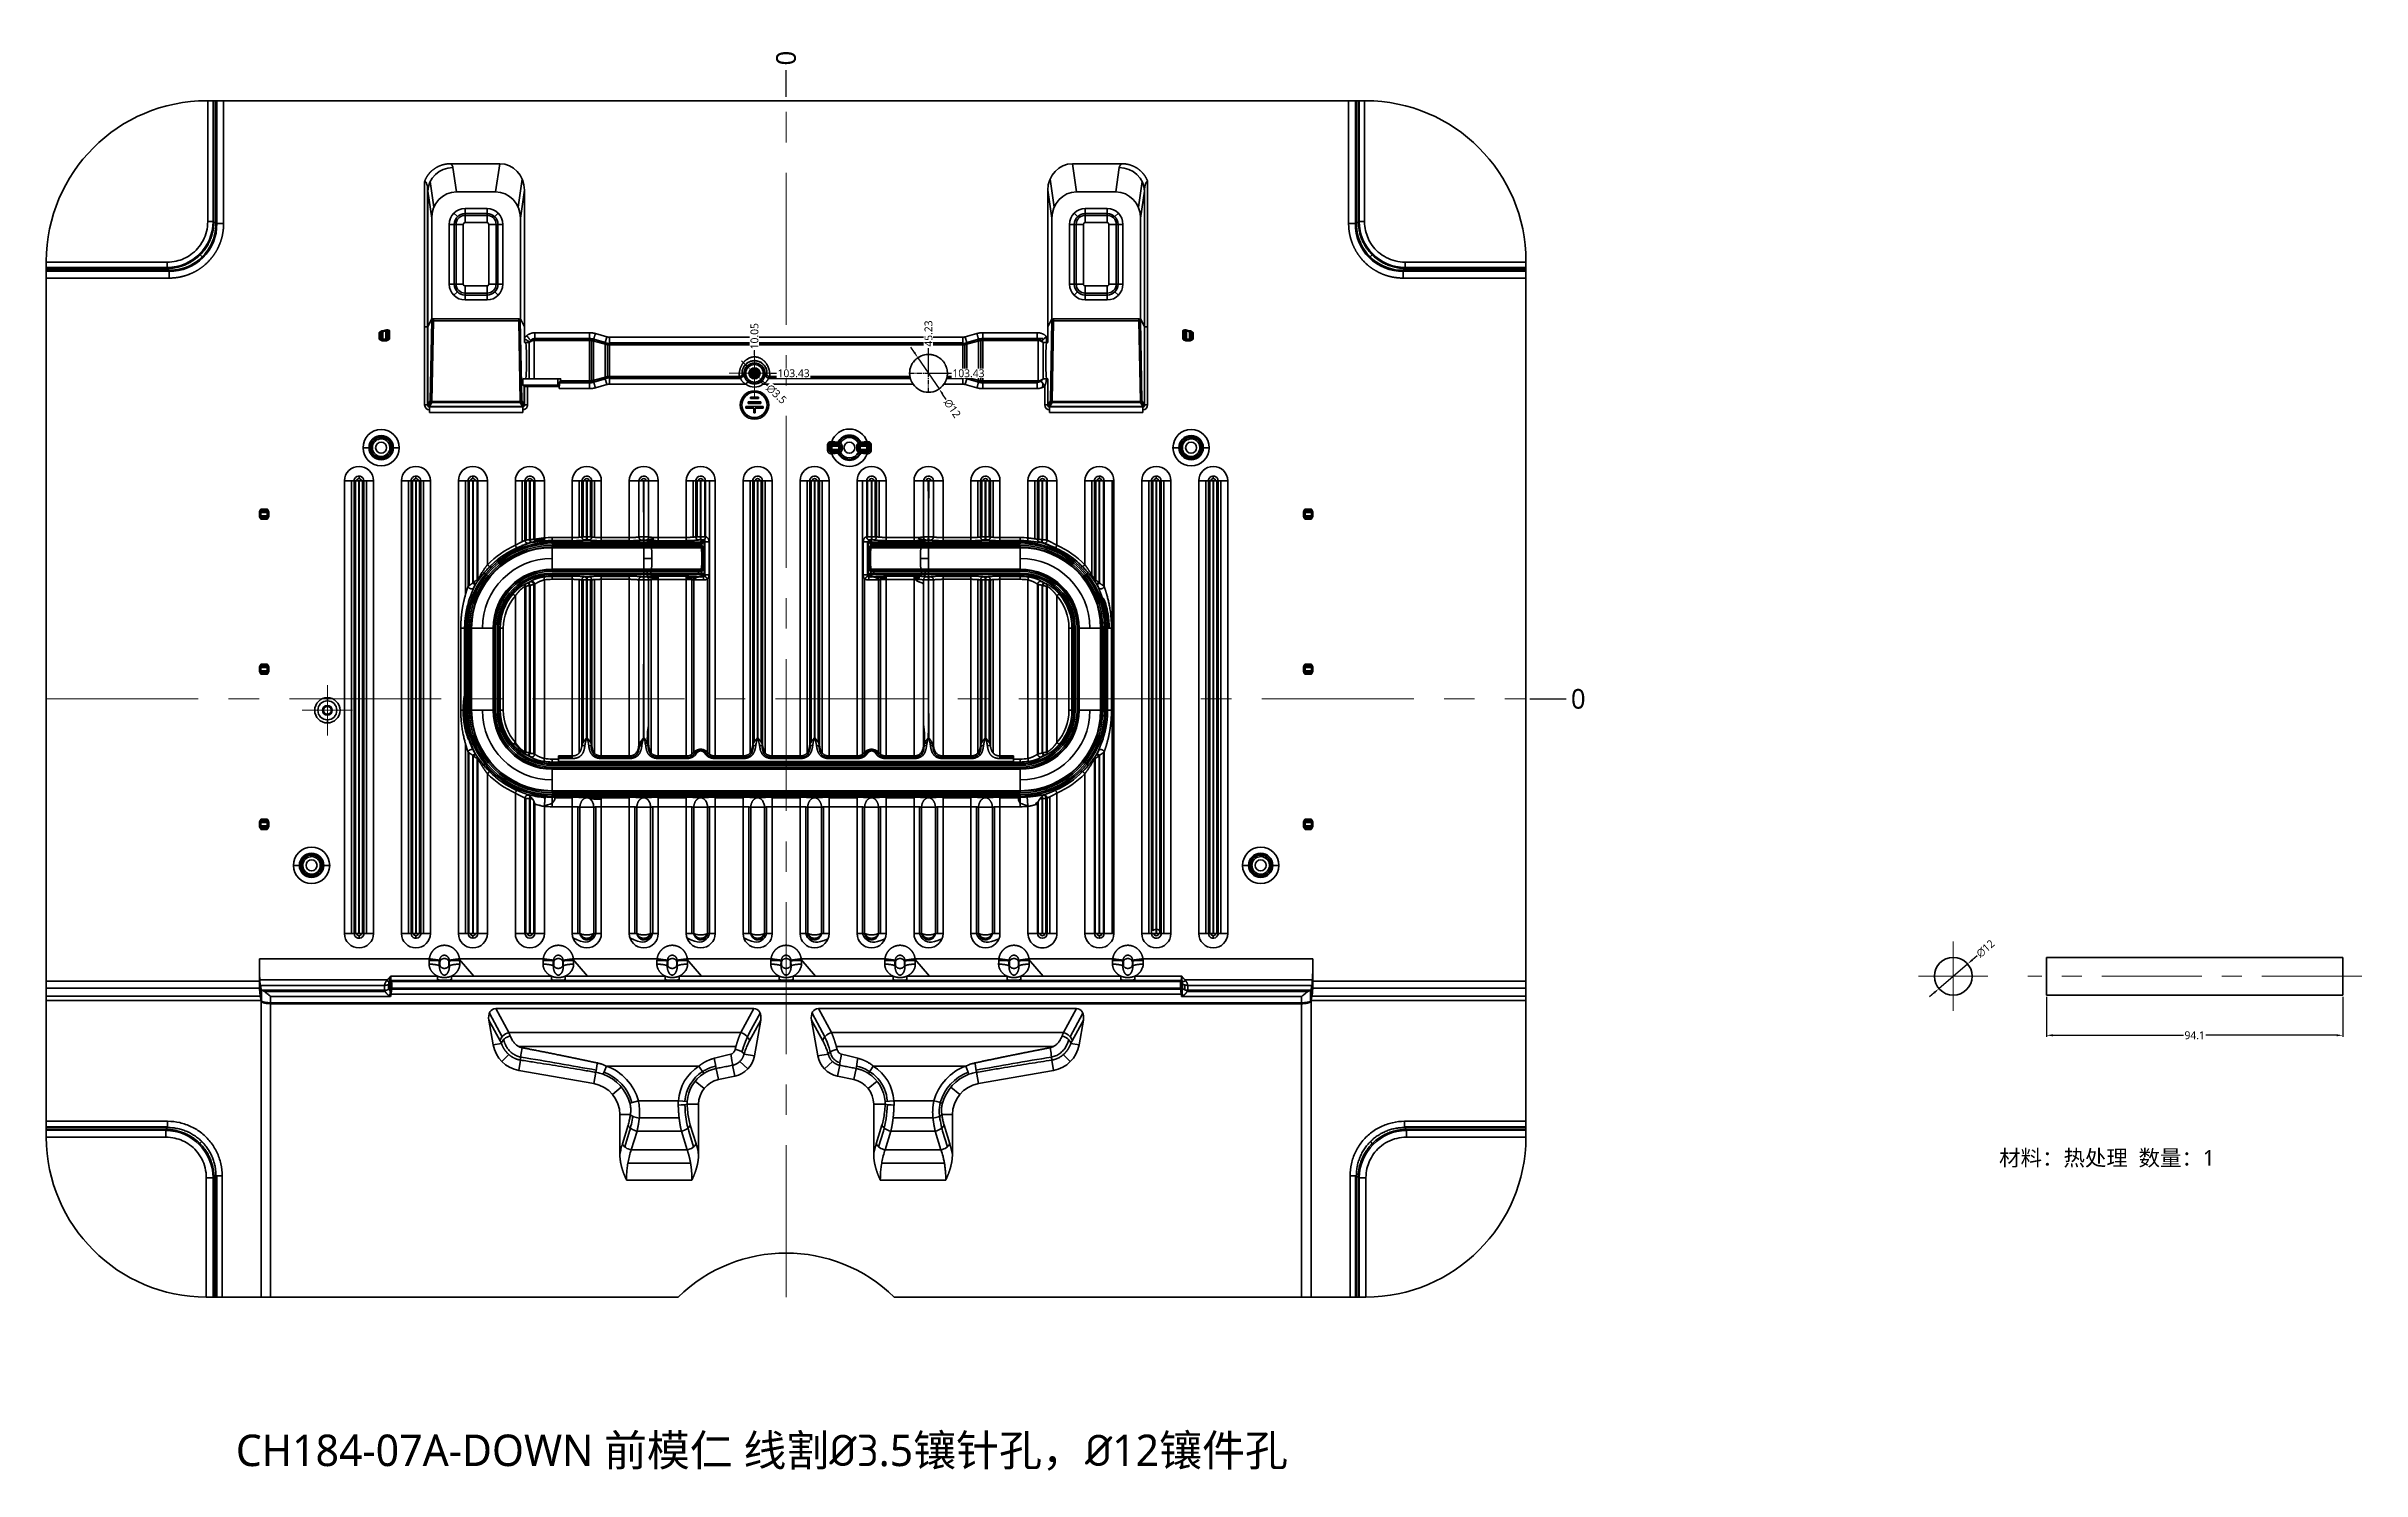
# Model space of a CAD drawing. Header units: millimetres. Extents: x -467 to 269, y 332 to 784.
import ezdxf

# ---------------------------------------------------------------- set-up
doc = ezdxf.new("R2010")
doc.units = ezdxf.units.MM
doc.linetypes.add('CENTER', pattern=[50.8, 31.75, -6.35, 6.35, -6.35])
for name, color, linetype, true_color in [('1', 7, 'Continuous', 0xffffff), ('10', 7, 'Continuous', 0xffffff), ('11', 7, 'Continuous', 0xffffff)]:
    doc.layers.add(name, color=color, linetype=linetype, true_color=true_color)
doc.layers.add('dim', color=82, linetype='Continuous', lineweight=9)
doc.layers.add('insert', color=85, linetype='Continuous', lineweight=20)
doc.styles.add('Capful-A', font='')
doc.styles.get('Capful-A').set_extended_font_data('Microsoft YaHei')
doc.dimstyles.new('Capful-A-1.0', dxfattribs={"dimtxt": 2.5, "dimasz": 2.5, "dimexe": 1.5, "dimexo": 1, "dimgap": 1.5, "dimtad": 0, "dimdsep": 46, "dimtxsty": 'Capful-A', "dimcen": 0, "dimclrt": 2, "dimazin": 2, "dimtfac": 1, "dimtmove": 0, "dimatfit": 3, "dimfxl": 0, "dimtolj": 1, "dimtzin": 0, "dimarcsym": 0})
doc.dimstyles.new('Capful-A-2.5', dxfattribs={"dimscale": 2.5, "dimtxt": 2.5, "dimasz": 2.5, "dimexe": 1.5, "dimexo": 1, "dimgap": 1.5, "dimtad": 0, "dimdsep": 46, "dimtxsty": 'Capful-A', "dimcen": 0, "dimclrt": 7, "dimazin": 2, "dimtfac": 1, "dimtmove": 0, "dimatfit": 3, "dimfxl": 0, "dimtolj": 1, "dimtzin": 0, "dimarcsym": 0})

msp = doc.modelspace()

# ---------------------------------------------------------------- texts
at = {"attachment_point": 1, "style": 'Capful-A'}
for s, width, insert, char_height in [('材料：热处理  数量：1', 82.30149, (153.534, 433.608), 5), ('CH184-07A-DOWN 前模仁 线割{\\fISOCPEUR|b0|i0|c134|p34;%%C3}.5镶针孔，{\\fISOCPEUR|b0|i0|c134|p34;%%C}12镶件孔', 363.62564, (-406.539, 343.232), 10)]:
    msp.add_mtext_dynamic_manual_height_columns(s, width=width, gutter_width=12.5, heights=[0], dxfattribs=dict(at, insert=insert, char_height=char_height))

# ---------------------------------------------------------------- blocks, each defined once
blk = doc.blocks.new('insert_cir_3.5')
at = {"layer": 'insert', "lineweight": 18}
h = blk.add_hatch(dxfattribs=at)
h.set_pattern_fill('_ANSI31', color=123, scale=0.0875, angle=90)
h.set_pattern_definition([(135, (-303.41597, -621.93713), (-0.1964431, -0.1964431), [])])
h.paths.add_polyline_path([(-1.75, 0, 1), (1.75, 0, 1)])
at = {"layer": 'insert', "color": 1, "linetype": 'CENTER', "lineweight": 18, "ltscale": 0.07}
for p, q in [((-1.925, 0), (1.925, 0)), ((0, -1.925), (0, 1.925))]:
    blk.add_line(p, q, dxfattribs=at)
at = {"layer": 'insert', "lineweight": 18}
blk.add_circle((0, 0), 1.75, dxfattribs=at)
blk = doc.blocks.new('*D29')
at = {"layer": 'Defpoints', "color": 0, "transparency": 16777216}
blk.add_point((-243.06, 681.5), dxfattribs=at)
at = {"layer": 'dim', "color": 0, "lineweight": -2, "transparency": 16777216}
for p, q in [((-244.51, 682.88), (-245.96, 684.25)), ((-237.61, 676.34), (-239.06, 677.72))]:
    blk.add_line(p, q, dxfattribs=at)
at = {"layer": 'dim', "color": 0, "transparency": 16777216}
blk.add_solid([(-244.28, 683.12), (-244.74, 682.64), (-243.06, 681.5)], dxfattribs=at)
at = {"layer": 'dim', "color": 2, "transparency": 16777216, "insert": (-234.82, 673.7), "char_height": 2.5, "attachment_point": 5, "rotation": 316.54643, "style": 'Capful-A', "bg_fill": 3, "box_fill_scale": 1.1, "bg_fill_color": 256, "bg_fill_true_color": 13158600, "bg_fill_transparency": 0}
blk.add_mtext('\\A1;∅3.5', dxfattribs=at)
at = {"layer": 'Defpoints', "color": 0, "transparency": 16777216}
blk.add_point((-240.52, 679.09), dxfattribs=at)
at = {"layer": 'dim', "color": 0, "lineweight": -2, "transparency": 16777216}
blk.add_line((-243.06, 681.5), (-240.52, 679.09), dxfattribs=at)
at = {"layer": 'dim', "color": 0, "transparency": 16777216}
blk.add_solid([(-238.84, 677.96), (-239.29, 677.48), (-240.52, 679.09)], dxfattribs=at)
blk = doc.blocks.new('*D32')
at = {"layer": 'Defpoints', "color": 0, "transparency": 16777216}
for p in [(-231.74, 576.87), (3.26, 576.87)]:
    blk.add_point(p, dxfattribs=at)
at = {"layer": 'dim', "color": 0, "lineweight": -2, "transparency": 16777216}
blk.add_line((4.51, 576.87), (16.55, 576.87), dxfattribs=at)
at = {"layer": 'dim', "color": 7, "transparency": 16777216, "insert": (19.87, 576.87), "char_height": 6.25, "attachment_point": 5, "style": 'Capful-A', "bg_fill": 3, "box_fill_scale": 1.1, "bg_fill_color": 256, "bg_fill_true_color": 13158600, "bg_fill_transparency": 0}
blk.add_mtext('\\A1;0', dxfattribs=at)
at = {"layer": 'Defpoints', "color": 0, "transparency": 16777216}
blk.add_point((16.55, 576.87), dxfattribs=at)
blk = doc.blocks.new('*D33')
at = {"layer": 'Defpoints', "color": 0, "transparency": 16777216}
for p in [(-231.74, 766.87), (-231.74, 576.87)]:
    blk.add_point(p, dxfattribs=at)
at = {"layer": 'dim', "color": 0, "lineweight": -2, "transparency": 16777216}
blk.add_line((-231.74, 768.12), (-231.74, 777.1), dxfattribs=at)
at = {"layer": 'dim', "color": 7, "transparency": 16777216, "insert": (-231.74, 780.41), "char_height": 6.25, "attachment_point": 5, "rotation": 90, "style": 'Capful-A', "bg_fill": 3, "box_fill_scale": 1.1, "bg_fill_color": 256, "bg_fill_true_color": 13158600, "bg_fill_transparency": 0}
blk.add_mtext('\\A1;0', dxfattribs=at)
at = {"layer": 'Defpoints', "color": 0, "transparency": 16777216}
blk.add_point((-231.74, 777.1), dxfattribs=at)
blk = doc.blocks.new('*D34')
at = {"layer": 'Defpoints', "color": 0, "transparency": 16777216}
blk.add_point((-231.74, 576.87), dxfattribs=at)
at = {"layer": 'dim', "color": 0, "lineweight": -2, "transparency": 16777216}
blk.add_line((-236.45, 680.3), (-234.81, 680.3), dxfattribs=at)
at = {"layer": 'dim', "color": 2, "transparency": 16777216, "insert": (-229.36, 680.3), "char_height": 2.5, "attachment_point": 5, "style": 'Capful-A', "bg_fill": 3, "box_fill_scale": 1.1, "bg_fill_color": 256, "bg_fill_true_color": 13158600, "bg_fill_transparency": 0}
blk.add_mtext('\\A1;103.43', dxfattribs=at)
at = {"layer": 'Defpoints', "color": 0, "transparency": 16777216}
for p in [(-236.95, 680.3), (-234.81, 680.3)]:
    blk.add_point(p, dxfattribs=at)
blk = doc.blocks.new('*D36')
at = {"layer": 'Defpoints', "color": 0, "transparency": 16777216}
blk.add_point((-231.74, 576.87), dxfattribs=at)
at = {"layer": 'dim', "color": 0, "lineweight": -2, "transparency": 16777216}
blk.add_line((-241.79, 686.02), (-241.79, 687.6), dxfattribs=at)
at = {"layer": 'dim', "color": 2, "transparency": 16777216, "insert": (-241.79, 692.09), "char_height": 2.5, "attachment_point": 5, "rotation": 90, "style": 'Capful-A', "bg_fill": 3, "box_fill_scale": 1.1, "bg_fill_color": 256, "bg_fill_true_color": 13158600, "bg_fill_transparency": 0}
blk.add_mtext('\\A1;10.05', dxfattribs=at)
at = {"layer": 'Defpoints', "color": 0, "transparency": 16777216}
for p in [(-241.79, 687.6), (-241.79, 685.52)]:
    blk.add_point(p, dxfattribs=at)
blk = doc.blocks.new('*D37')
at = {"layer": 'Defpoints', "color": 0, "transparency": 16777216}
blk.add_point((-189.88, 685.26), dxfattribs=at)
at = {"layer": 'dim', "color": 0, "lineweight": -2, "transparency": 16777216}
for p, q in [((-191, 686.92), (-192.13, 688.57)), ((-180.9, 672.02), (-182.02, 673.68))]:
    blk.add_line(p, q, dxfattribs=at)
at = {"layer": 'dim', "color": 0, "transparency": 16777216}
blk.add_solid([(-190.73, 687.1), (-191.28, 686.73), (-189.88, 685.26)], dxfattribs=at)
at = {"layer": 'dim', "color": 2, "transparency": 16777216, "insert": (-178.94, 669.14), "char_height": 2.5, "attachment_point": 5, "rotation": 304.16717, "style": 'Capful-A', "bg_fill": 3, "box_fill_scale": 1.1, "bg_fill_color": 256, "bg_fill_true_color": 13158600, "bg_fill_transparency": 0}
blk.add_mtext('\\A1;∅12', dxfattribs=at)
at = {"layer": 'Defpoints', "color": 0, "transparency": 16777216}
blk.add_point((-183.14, 675.33), dxfattribs=at)
at = {"layer": 'dim', "color": 0, "lineweight": -2, "transparency": 16777216}
blk.add_line((-189.88, 685.26), (-183.14, 675.33), dxfattribs=at)
at = {"layer": 'dim', "color": 0, "transparency": 16777216}
blk.add_solid([(-181.74, 673.87), (-182.29, 673.49), (-183.14, 675.33)], dxfattribs=at)
blk = doc.blocks.new('*D38')
at = {"layer": 'Defpoints', "color": 0, "transparency": 16777216}
for p in [(-186.51, 680.3), (-231.74, 576.87)]:
    blk.add_point(p, dxfattribs=at)
at = {"layer": 'dim', "color": 0, "lineweight": -2, "transparency": 16777216}
blk.add_line((-186.01, 680.3), (-179.26, 680.3), dxfattribs=at)
at = {"layer": 'dim', "color": 2, "transparency": 16777216, "insert": (-173.81, 680.3), "char_height": 2.5, "attachment_point": 5, "style": 'Capful-A', "bg_fill": 3, "box_fill_scale": 1.1, "bg_fill_color": 256, "bg_fill_true_color": 13158600, "bg_fill_transparency": 0}
blk.add_mtext('\\A1;103.43', dxfattribs=at)
at = {"layer": 'Defpoints', "color": 0, "transparency": 16777216}
blk.add_point((-179.26, 680.3), dxfattribs=at)
blk = doc.blocks.new('*D39')
at = {"layer": 'Defpoints', "color": 0, "transparency": 16777216}
for p in [(-186.51, 680.3), (-231.74, 576.87)]:
    blk.add_point(p, dxfattribs=at)
at = {"layer": 'dim', "color": 0, "lineweight": -2, "transparency": 16777216}
blk.add_line((-186.51, 680.8), (-186.51, 688.29), dxfattribs=at)
at = {"layer": 'dim', "color": 2, "transparency": 16777216, "insert": (-186.51, 692.93), "char_height": 2.5, "attachment_point": 5, "rotation": 90, "style": 'Capful-A', "bg_fill": 3, "box_fill_scale": 1.1, "bg_fill_color": 256, "bg_fill_true_color": 13158600, "bg_fill_transparency": 0}
blk.add_mtext('\\A1;45.23', dxfattribs=at)
at = {"layer": 'Defpoints', "color": 0, "transparency": 16777216}
blk.add_point((-186.51, 688.29), dxfattribs=at)
blk = doc.blocks.new('*D40')
at = {"layer": 'Defpoints', "color": 0, "transparency": 16777216}
for p in [(168.62, 482.79), (262.73, 482.79), (262.73, 470.05)]:
    blk.add_point(p, dxfattribs=at)
at = {"layer": 'dim', "color": 0, "lineweight": -2, "transparency": 16777216}
for p, q in [((168.62, 482.29), (168.62, 469.55)), ((262.73, 482.29), (262.73, 469.55)), ((170.62, 470.05), (212.3, 470.05)), ((260.73, 470.05), (219.05, 470.05))]:
    blk.add_line(p, q, dxfattribs=at)
at = {"layer": 'dim', "color": 0, "transparency": 16777216}
for points in [[(170.62, 470.39), (170.62, 469.72), (168.62, 470.05)], [(260.73, 470.39), (260.73, 469.72), (262.73, 470.05)]]:
    blk.add_solid(points, dxfattribs=at)
at = {"layer": 'dim', "color": 2, "transparency": 16777216, "insert": (215.67, 470.05), "char_height": 2.5, "attachment_point": 5, "style": 'Capful-A', "bg_fill": 3, "box_fill_scale": 1.1, "bg_fill_color": 256, "bg_fill_true_color": 13158600, "bg_fill_transparency": 0}
blk.add_mtext('\\A1;94.1', dxfattribs=at)
blk = doc.blocks.new('*D42')
at = {"layer": 'Defpoints', "color": 0, "transparency": 16777216}
blk.add_point((134.45, 484.88), dxfattribs=at)
at = {"layer": 'dim', "color": 0, "lineweight": -2, "transparency": 16777216}
for p, q in [((146.58, 495.32), (145.06, 494.01)), ((132.93, 483.57), (131.42, 482.27))]:
    blk.add_line(p, q, dxfattribs=at)
at = {"layer": 'dim', "color": 0, "transparency": 16777216}
blk.add_solid([(132.72, 483.83), (133.15, 483.32), (134.45, 484.88)], dxfattribs=at)
at = {"layer": 'dim', "color": 2, "transparency": 16777216, "insert": (149.22, 497.59), "char_height": 2.5, "attachment_point": 5, "rotation": 40.71422, "style": 'Capful-A', "bg_fill": 3, "box_fill_scale": 1.1, "bg_fill_color": 256, "bg_fill_true_color": 13158600, "bg_fill_transparency": 0}
blk.add_mtext('\\A1;∅12', dxfattribs=at)
at = {"layer": 'Defpoints', "color": 0, "transparency": 16777216}
blk.add_point((143.54, 492.71), dxfattribs=at)
at = {"layer": 'dim', "color": 0, "lineweight": -2, "transparency": 16777216}
blk.add_line((134.45, 484.88), (143.54, 492.71), dxfattribs=at)
at = {"layer": 'dim', "color": 0, "transparency": 16777216}
blk.add_solid([(144.84, 494.26), (145.28, 493.76), (143.54, 492.71)], dxfattribs=at)

# ---------------------------------------------------------------- linework, layer by layer
at = {"layer": '1', "color": 1, "linetype": 'CENTER', "lineweight": 18, "ltscale": 1.52}
for p, q in [((-231.737, 386.87), (-231.737, 766.87)), ((-466.737, 576.87), (3.263, 576.87))]:
    msp.add_line(p, q, dxfattribs=at)
at = {"layer": '1', "color": 1, "linetype": 'CENTER', "lineweight": 18}
for p, q in [((-241.787, 672.298), (-241.787, 688.298)), ((-249.787, 680.298), (-233.787, 680.298)), ((-377.462, 565.265), (-377.462, 581.265)), ((-385.462, 573.265), (-369.462, 573.265)), ((138.996, 477.793), (138.996, 499.793)), ((127.996, 488.793), (149.996, 488.793)), ((268.725, 488.793), (162.632, 488.793))]:
    msp.add_line(p, q, dxfattribs=at)
at = {"layer": '10', "color": 7, "linetype": 'Continuous', "lineweight": 35}
for p, q in [((-415.737, 766.87), (-415.473, 766.87)), ((-415.473, 766.87), (-413.493, 766.87)), ((-415.473, 766.87), (-415.473, 728.48)), ((-413.735, 766.87), (-413.735, 728.48)), ((-412.885, 766.87), (-413.493, 766.87)), ((-413.493, 766.87), (-413.493, 728.48)), ((-412.885, 766.87), (-412.885, 727.872)), ((-410.409, 766.87), (-412.885, 766.87)), ((-412.582, 766.87), (-412.582, 727.872)), ((-410.409, 766.87), (-53.065, 766.87)), ((-410.409, 766.87), (-410.409, 727.872)), ((-53.065, 727.872), (-53.065, 766.87)), ((-53.065, 766.87), (-50.589, 766.87)), ((-50.892, 727.872), (-50.892, 766.87)), ((-50.589, 766.87), (-49.981, 766.87)), ((-50.589, 727.872), (-50.589, 766.87)), ((-49.981, 728.48), (-49.981, 766.87)), ((-48.001, 766.87), (-49.981, 766.87)), ((-49.739, 728.48), (-49.739, 766.87)), ((-48.001, 766.87), (-47.737, 766.87)), ((-48.001, 728.48), (-48.001, 766.87)), ((-322.718, 746.87), (-338.366, 746.87)), ((-337.565, 745.68), (-336.446, 737.909)), ((-324.008, 737.909), (-322.718, 746.87)), ((-125.108, 746.87), (-140.756, 746.87)), ((-140.756, 746.87), (-139.466, 737.909)), ((-127.028, 737.909), (-125.909, 745.68)), ((-346.557, 695.018), (-346.557, 741.269)), ((-345.604, 695.089), (-345.604, 739.022)), ((-345.554, 738.163), (-344.313, 729.548)), ((-345.554, 695.118), (-345.554, 738.163)), ((-343.61, 733.023), (-344.793, 741.244)), ((-336.446, 737.909), (-324.008, 737.909)), ((-316.844, 733.023), (-315.554, 741.984)), ((-316.141, 729.548), (-314.851, 738.509)), ((-314.851, 695.018), (-314.851, 738.509)), ((-148.624, 695.018), (-148.624, 738.509)), ((-148.624, 738.509), (-147.333, 729.548)), ((-146.63, 733.023), (-147.92, 741.984)), ((-139.466, 737.909), (-127.028, 737.909)), ((-119.864, 733.023), (-118.681, 741.244)), ((-119.161, 729.548), (-117.92, 738.163)), ((-117.92, 695.118), (-117.92, 738.163)), ((-117.871, 695.089), (-117.871, 739.024)), ((-415.473, 728.48), (-413.493, 728.48)), ((-413.493, 728.48), (-412.885, 727.872)), ((-344.313, 697.606), (-344.313, 729.548)), ((-336.168, 730.054), (-337.263, 731.148)), ((-333.727, 732.612), (-333.727, 731.065)), ((-326.727, 732.612), (-333.727, 732.612)), ((-326.727, 731.065), (-333.727, 731.065)), ((-333.727, 731.065), (-333.727, 728.167)), ((-333.727, 730.469), (-326.727, 730.469)), ((-326.727, 728.167), (-333.727, 728.167)), ((-326.727, 732.612), (-326.727, 731.065)), ((-326.727, 731.065), (-326.727, 728.167)), ((-323.192, 731.148), (-324.286, 730.054)), ((-316.141, 697.606), (-316.141, 729.548)), ((-147.333, 697.606), (-147.333, 729.548)), ((-140.283, 731.148), (-139.188, 730.054)), ((-136.747, 732.612), (-136.747, 731.065)), ((-129.747, 732.612), (-136.747, 732.612)), ((-129.747, 731.065), (-136.747, 731.065)), ((-136.747, 731.065), (-136.747, 728.167)), ((-136.747, 730.469), (-129.747, 730.469)), ((-129.747, 728.167), (-136.747, 728.167)), ((-129.747, 732.612), (-129.747, 731.065)), ((-129.747, 731.065), (-129.747, 728.167)), ((-126.212, 731.148), (-127.306, 730.054)), ((-119.161, 697.606), (-119.161, 729.548)), ((-49.981, 728.48), (-50.589, 727.872)), ((-48.001, 728.48), (-49.981, 728.48)), ((-410.409, 727.872), (-412.885, 727.872)), ((-338.727, 727.612), (-337.179, 727.612)), ((-338.727, 727.612), (-338.727, 708.612)), ((-337.179, 727.612), (-334.281, 727.612)), ((-337.179, 727.612), (-337.179, 708.612)), ((-336.583, 708.612), (-336.583, 727.612)), ((-334.281, 727.612), (-334.281, 708.612)), ((-326.173, 708.612), (-326.173, 727.612)), ((-323.275, 727.612), (-326.173, 727.612)), ((-323.871, 727.612), (-323.871, 708.612)), ((-321.727, 727.612), (-323.275, 727.612)), ((-323.275, 708.612), (-323.275, 727.612)), ((-321.727, 708.612), (-321.727, 727.612)), ((-141.747, 727.612), (-140.199, 727.612)), ((-141.747, 727.612), (-141.747, 708.612)), ((-140.199, 727.612), (-140.199, 708.612)), ((-140.199, 727.612), (-137.301, 727.612)), ((-139.603, 708.612), (-139.603, 727.612)), ((-137.301, 727.612), (-137.301, 708.612)), ((-129.193, 708.612), (-129.193, 727.612)), ((-126.295, 727.612), (-129.193, 727.612)), ((-126.891, 727.612), (-126.891, 708.612)), ((-126.295, 708.612), (-126.295, 727.612)), ((-124.747, 727.612), (-126.295, 727.612)), ((-124.747, 708.612), (-124.747, 727.612)), ((-53.065, 727.872), (-50.589, 727.872)), ((-466.737, 715.87), (-466.737, 715.607)), ((-466.737, 715.607), (-466.737, 713.626)), ((-428.347, 715.607), (-466.737, 715.607)), ((-428.347, 713.868), (-466.737, 713.868)), ((-466.737, 713.018), (-466.737, 713.626)), ((-428.347, 713.626), (-466.737, 713.626)), ((-428.347, 715.607), (-428.347, 713.626)), ((-428.347, 713.626), (-427.739, 713.018)), ((-417.199, 717.332), (-417.842, 717.975)), ((-46.275, 717.332), (-45.632, 717.975)), ((-35.127, 713.626), (-35.735, 713.018)), ((3.263, 715.607), (-35.127, 715.607)), ((-35.127, 715.607), (-35.127, 713.626)), ((3.263, 713.868), (-35.127, 713.868)), ((3.263, 713.626), (-35.127, 713.626)), ((3.263, 715.87), (3.263, 715.607)), ((3.263, 715.607), (3.263, 713.626)), ((3.263, 713.018), (3.263, 713.626)), ((-427.739, 713.018), (-466.737, 713.018)), ((-466.737, 710.543), (-466.737, 713.018)), ((-427.739, 712.716), (-466.737, 712.716)), ((-427.739, 710.543), (-466.737, 710.543)), ((-466.737, 487.295), (-466.737, 710.543)), ((-427.739, 710.543), (-427.739, 713.018)), ((-338.727, 708.612), (-337.179, 708.612)), ((-336.168, 706.171), (-337.263, 705.077)), ((-337.179, 708.612), (-334.281, 708.612)), ((-333.727, 708.058), (-326.727, 708.058)), ((-333.727, 705.16), (-333.727, 708.058)), ((-326.727, 705.16), (-326.727, 708.058)), ((-323.275, 708.612), (-326.173, 708.612)), ((-323.192, 705.077), (-324.286, 706.171)), ((-321.727, 708.612), (-323.275, 708.612)), ((-141.747, 708.612), (-140.199, 708.612)), ((-139.188, 706.171), (-140.283, 705.077)), ((-140.199, 708.612), (-137.301, 708.612)), ((-136.747, 708.058), (-129.747, 708.058)), ((-136.747, 705.16), (-136.747, 708.058)), ((-129.747, 705.16), (-129.747, 708.058)), ((-126.295, 708.612), (-129.193, 708.612)), ((-126.212, 705.077), (-127.306, 706.171)), ((-124.747, 708.612), (-126.295, 708.612)), ((3.263, 713.018), (-35.735, 713.018)), ((-35.735, 710.543), (-35.735, 713.018)), ((3.263, 712.716), (-35.735, 712.716)), ((3.263, 710.543), (-35.735, 710.543)), ((3.263, 710.543), (3.263, 713.018)), ((3.263, 710.543), (3.263, 487.295)), ((-326.727, 705.756), (-333.727, 705.756)), ((-333.727, 705.16), (-326.727, 705.16)), ((-333.727, 703.612), (-333.727, 705.16)), ((-333.727, 703.612), (-326.727, 703.612)), ((-326.727, 703.612), (-326.727, 705.16)), ((-129.747, 705.756), (-136.747, 705.756)), ((-136.747, 705.16), (-129.747, 705.16)), ((-136.747, 703.612), (-136.747, 705.16)), ((-136.747, 703.612), (-129.747, 703.612)), ((-129.747, 703.612), (-129.747, 705.16)), ((-360.998, 693.219), (-360.998, 691.121)), ((-360.549, 693.376), (-360.549, 691.121)), ((-360.249, 693.501), (-360.249, 691.121)), ((-359.939, 693.83), (-360.223, 693.696)), ((-360.099, 691.121), (-360.099, 693.52)), ((-359.875, 691.121), (-359.875, 693.543)), ((-358.925, 694.032), (-358.87, 693.756)), ((-358.87, 693.756), (-358.87, 691.121)), ((-358.645, 693.772), (-358.645, 691.121)), ((-358.495, 691.121), (-358.495, 693.779)), ((-358.195, 691.121), (-358.195, 693.82)), ((-357.746, 691.121), (-357.746, 693.912)), ((-346.557, 695.018), (-346.557, 670.239)), ((-345.604, 695.089), (-345.604, 670.156)), ((-344.313, 697.606), (-345.554, 695.118)), ((-345.554, 695.118), (-345.554, 670.239)), ((-344.769, 671.55), (-344.281, 697.093)), ((-344.256, 697.046), (-344.743, 671.503)), ((-344.313, 697.606), (-344.313, 697.104)), ((-344.281, 697.093), (-344.313, 697.104)), ((-343.78, 696.921), (-344.267, 671.378)), ((-344.079, 697.528), (-344.048, 697.517)), ((-343.81, 697.606), (-343.78, 697.595)), ((-343.81, 697.606), (-316.644, 697.606)), ((-343.78, 696.921), (-343.78, 697.595)), ((-343.78, 697.595), (-316.675, 697.595)), ((-316.675, 697.583), (-343.78, 697.583)), ((-343.78, 696.921), (-316.675, 696.921)), ((-316.675, 697.595), (-316.644, 697.606)), ((-316.675, 696.921), (-316.675, 697.595)), ((-316.187, 671.378), (-316.675, 696.921)), ((-316.375, 697.528), (-316.406, 697.517)), ((-316.198, 697.046), (-315.711, 671.503)), ((-316.141, 697.104), (-316.173, 697.093)), ((-316.173, 697.093), (-315.686, 671.55)), ((-316.141, 697.606), (-314.851, 695.018)), ((-316.141, 697.606), (-316.141, 697.104)), ((-314.851, 691.44), (-314.851, 695.018)), ((-311.524, 691.355), (-294.235, 691.355)), ((-292.338, 692.935), (-288.642, 691.896)), ((-289.184, 689.968), (-288.642, 691.896)), ((-287.829, 691.784), (-175.645, 691.784)), ((-287.829, 689.782), (-287.829, 691.784)), ((-175.645, 689.782), (-175.645, 691.784)), ((-174.832, 691.896), (-171.136, 692.935)), ((-174.29, 689.968), (-174.832, 691.896)), ((-169.239, 691.355), (-150.187, 691.355)), ((-150.153, 690.962), (-150.187, 691.355)), ((-148.624, 695.018), (-147.333, 697.606)), ((-148.624, 695.018), (-148.624, 690.047)), ((-147.789, 671.55), (-147.301, 697.093)), ((-147.763, 671.503), (-147.276, 697.046)), ((-147.333, 697.606), (-147.333, 697.104)), ((-147.301, 697.093), (-147.333, 697.104)), ((-146.8, 696.921), (-147.287, 671.378)), ((-147.099, 697.528), (-147.068, 697.517)), ((-146.83, 697.606), (-146.8, 697.595)), ((-146.83, 697.606), (-119.664, 697.606)), ((-146.8, 696.921), (-146.8, 697.595)), ((-146.8, 697.595), (-119.695, 697.595)), ((-146.8, 697.583), (-119.695, 697.583)), ((-146.8, 696.921), (-119.695, 696.921)), ((-119.695, 697.595), (-119.664, 697.606)), ((-119.695, 696.921), (-119.695, 697.595)), ((-119.207, 671.378), (-119.695, 696.921)), ((-119.395, 697.528), (-119.426, 697.517)), ((-118.731, 671.503), (-119.218, 697.046)), ((-119.161, 697.104), (-119.193, 697.093)), ((-119.193, 697.093), (-118.706, 671.55)), ((-119.161, 697.606), (-119.161, 697.104)), ((-119.161, 697.606), (-117.92, 695.118)), ((-117.92, 695.118), (-117.92, 670.239)), ((-117.871, 695.089), (-117.871, 670.156)), ((-116.917, 670.239), (-116.917, 695.018)), ((-105.728, 693.912), (-105.728, 691.121)), ((-105.279, 693.82), (-105.279, 691.121)), ((-104.979, 693.779), (-104.979, 691.121)), ((-104.829, 691.121), (-104.829, 693.772)), ((-104.605, 691.121), (-104.605, 693.756)), ((-103.538, 693.819), (-103.6, 693.543)), ((-103.6, 693.543), (-103.6, 691.121)), ((-103.251, 693.696), (-103.535, 693.83)), ((-103.375, 693.52), (-103.375, 691.121)), ((-103.225, 691.121), (-103.225, 693.501)), ((-102.925, 691.121), (-102.925, 693.376)), ((-102.476, 691.121), (-102.476, 693.219)), ((-360.998, 691.121), (-360.249, 691.121)), ((-358.868, 690.621), (-359.876, 690.621)), ((-358.87, 691.121), (-359.875, 691.121)), ((-357.746, 691.121), (-358.495, 691.121)), ((-314.503, 690.046), (-314.846, 690.046)), ((-314.503, 690.046), (-313.343, 690.046)), ((-294.235, 690.725), (-311.816, 690.725)), ((-311.524, 691.194), (-294.235, 691.194)), ((-294.235, 690.725), (-294.235, 691.194)), ((-294.235, 677.91), (-294.235, 690.725)), ((-293.545, 691.146), (-293.545, 690.678)), ((-293.545, 690.678), (-293.545, 677.958)), ((-289.184, 689.968), (-292.88, 691.007)), ((-292.88, 691.007), (-292.88, 690.54)), ((-292.88, 678.096), (-292.88, 690.54)), ((-289.184, 689.509), (-292.88, 690.54)), ((-289.142, 690.117), (-292.838, 691.156)), ((-289.184, 689.968), (-289.184, 689.509)), ((-289.184, 679.127), (-289.184, 689.509)), ((-288.52, 689.83), (-288.52, 689.371)), ((-288.52, 679.265), (-288.52, 689.371)), ((-175.645, 689.942), (-287.829, 689.942)), ((-175.645, 689.782), (-287.829, 689.782)), ((-287.829, 689.782), (-287.829, 689.324)), ((-175.645, 689.324), (-287.829, 689.324)), ((-287.829, 679.312), (-287.829, 689.324)), ((-175.645, 689.324), (-175.645, 689.782)), ((-175.645, 689.324), (-175.645, 679.312)), ((-174.955, 689.371), (-174.955, 689.83)), ((-174.955, 689.371), (-174.955, 679.265)), ((-170.636, 691.156), (-174.332, 690.117)), ((-170.594, 691.007), (-174.29, 689.968)), ((-174.29, 689.509), (-170.594, 690.54)), ((-174.29, 689.509), (-174.29, 689.968)), ((-174.29, 689.509), (-174.29, 679.127)), ((-170.594, 690.54), (-170.594, 691.007)), ((-170.594, 690.54), (-170.594, 678.096)), ((-169.93, 690.678), (-169.93, 691.146)), ((-169.93, 677.958), (-169.93, 690.678)), ((-169.239, 691.194), (-151.95, 691.194)), ((-169.239, 691.194), (-169.239, 690.725)), ((-151.658, 690.725), (-169.239, 690.725)), ((-169.239, 690.725), (-169.239, 677.91)), ((-151.658, 690.725), (-151.658, 684.318)), ((-151.658, 684.318), (-151.658, 677.91)), ((-150.132, 690.026), (-150.132, 678.61)), ((-148.971, 690.047), (-148.624, 690.047)), ((-105.728, 691.121), (-104.979, 691.121)), ((-103.598, 690.621), (-104.606, 690.621)), ((-103.6, 691.121), (-104.605, 691.121)), ((-102.476, 691.121), (-103.225, 691.121)), ((-315.351, 678.589), (-315.351, 676.579)), ((-314.503, 678.589), (-315.351, 678.589)), ((-303.297, 678.589), (-311.816, 678.589)), ((-304.298, 678.589), (-304.298, 676.579)), ((-303.735, 677.281), (-294.235, 677.281)), ((-303.421, 677.91), (-303.702, 677.442)), ((-294.235, 677.442), (-303.702, 677.442)), ((-303.421, 677.91), (-294.235, 677.91)), ((-294.235, 677.442), (-294.235, 677.91)), ((-293.545, 677.958), (-293.545, 677.49)), ((-292.88, 678.096), (-289.184, 679.127)), ((-292.88, 677.629), (-289.184, 678.668)), ((-292.88, 678.096), (-292.88, 677.629)), ((-292.838, 677.48), (-289.142, 678.518)), ((-288.642, 676.74), (-292.338, 675.701)), ((-289.184, 679.127), (-289.184, 678.668)), ((-289.184, 678.668), (-288.642, 676.74)), ((-288.52, 679.265), (-288.52, 678.806)), ((-287.829, 679.312), (-287.829, 678.854)), ((-246.584, 679.312), (-287.829, 679.312)), ((-287.829, 678.854), (-287.829, 676.852)), ((-287.829, 678.854), (-246.288, 678.854)), ((-287.829, 678.693), (-246.208, 678.693)), ((-244.487, 676.852), (-287.829, 676.852)), ((-245.58, 680.31), (-245.571, 680.298)), ((-245.571, 680.298), (-245.078, 680.298)), ((-244.576, 680.298), (-245.078, 680.298)), ((-191.424, 676.852), (-239.087, 676.852)), ((-238.496, 680.298), (-238.998, 680.298)), ((-238.496, 680.298), (-238.003, 680.298)), ((-192.294, 678.693), (-237.367, 678.693)), ((-237.287, 678.854), (-192.336, 678.854)), ((-192.43, 679.312), (-236.99, 679.312)), ((-175.645, 676.852), (-181.601, 676.852)), ((-175.645, 678.693), (-180.731, 678.693)), ((-180.688, 678.854), (-175.645, 678.854)), ((-175.645, 679.312), (-180.594, 679.312)), ((-175.645, 678.854), (-175.645, 679.312)), ((-175.645, 678.854), (-175.645, 676.852)), ((-174.955, 678.806), (-174.955, 679.265)), ((-174.29, 678.668), (-174.832, 676.74)), ((-171.136, 675.701), (-174.832, 676.74)), ((-174.332, 678.518), (-170.636, 677.48)), ((-174.29, 678.668), (-174.29, 679.127)), ((-170.594, 678.096), (-174.29, 679.127)), ((-174.29, 678.668), (-170.594, 677.629)), ((-170.594, 677.629), (-170.594, 678.096)), ((-169.93, 677.49), (-169.93, 677.958)), ((-169.239, 677.91), (-169.239, 677.442)), ((-169.239, 677.91), (-151.658, 677.91)), ((-151.95, 677.281), (-169.239, 677.281)), ((-151.949, 675.439), (-151.95, 677.442)), ((-149.577, 676.214), (-150.76, 677.836)), ((-150.317, 675.786), (-150.205, 677.074)), ((-148.574, 678.588), (-148.971, 678.588)), ((-148.624, 670.156), (-148.624, 678.588)), ((-148.574, 670.239), (-148.574, 678.588)), ((-345.554, 670.239), (-346.557, 670.239)), ((-345.554, 670.239), (-344.769, 671.55)), ((-344.656, 671.236), (-345.444, 669.92)), ((-345.006, 669.814), (-345.055, 669.734)), ((-345.055, 668.733), (-345.055, 669.734)), ((-345.055, 669.654), (-315.4, 669.654)), ((-344.267, 671.049), (-345.006, 669.814)), ((-345.006, 669.814), (-315.448, 669.814)), ((-344.267, 671.049), (-344.267, 671.378)), ((-316.187, 671.378), (-344.267, 671.378)), ((-344.267, 671.077), (-316.187, 671.077)), ((-344.267, 671.049), (-316.187, 671.049)), ((-316.187, 671.378), (-316.187, 671.049)), ((-315.448, 669.814), (-316.187, 671.049)), ((-315.798, 671.236), (-315.01, 669.92)), ((-315.686, 671.55), (-314.9, 670.239)), ((-315.4, 669.734), (-315.448, 669.814)), ((-315.4, 669.734), (-315.4, 668.733)), ((-315.351, 676.579), (-314.9, 676.129)), ((-304.298, 676.579), (-315.351, 676.579)), ((-314.9, 676.129), (-314.9, 670.239)), ((-313.897, 670.239), (-314.9, 670.239)), ((-314.851, 670.156), (-314.851, 676.115)), ((-303.794, 676.079), (-313.897, 676.079)), ((-313.897, 670.239), (-313.897, 676.079)), ((-304.298, 676.579), (-303.795, 676.076)), ((-303.798, 675.439), (-294.235, 675.439)), ((-244.551, 669.243), (-244.551, 669.745)), ((-244.551, 669.745), (-239.023, 669.745)), ((-243.797, 670.75), (-243.797, 671.253)), ((-243.797, 671.253), (-239.777, 671.253)), ((-239.777, 670.75), (-243.797, 670.75)), ((-243.043, 672.258), (-243.043, 672.76)), ((-243.043, 672.76), (-240.531, 672.76)), ((-240.531, 672.258), (-243.043, 672.258)), ((-240.531, 672.76), (-240.531, 672.258)), ((-239.777, 671.253), (-239.777, 670.75)), ((-239.023, 669.745), (-239.023, 669.243)), ((-169.239, 675.439), (-151.949, 675.439)), ((-149.577, 676.214), (-149.577, 670.239)), ((-148.574, 670.239), (-149.577, 670.239)), ((-148.574, 670.239), (-147.789, 671.55)), ((-148.464, 669.92), (-147.676, 671.236)), ((-148.026, 669.814), (-148.075, 669.734)), ((-148.075, 668.733), (-148.075, 669.734)), ((-118.42, 669.654), (-148.075, 669.654)), ((-147.287, 671.049), (-148.026, 669.814)), ((-148.026, 669.814), (-118.468, 669.814)), ((-119.207, 671.378), (-147.287, 671.378)), ((-147.287, 671.049), (-147.287, 671.378)), ((-147.287, 671.077), (-119.207, 671.077)), ((-147.287, 671.049), (-119.207, 671.049)), ((-119.207, 671.378), (-119.207, 671.049)), ((-118.468, 669.814), (-119.207, 671.049)), ((-118.818, 671.236), (-118.03, 669.92)), ((-118.706, 671.55), (-117.92, 670.239)), ((-118.42, 669.734), (-118.468, 669.814)), ((-118.42, 669.734), (-118.42, 668.733)), ((-116.917, 670.239), (-117.92, 670.239)), ((-345.055, 668.733), (-345.055, 667.812)), ((-345.055, 667.812), (-315.4, 667.812)), ((-315.4, 667.812), (-315.4, 668.733)), ((-242.038, 669.243), (-244.551, 669.243)), ((-242.038, 667.735), (-242.038, 669.243)), ((-241.536, 667.735), (-242.038, 667.735)), ((-239.023, 669.243), (-241.536, 669.243)), ((-241.536, 669.243), (-241.536, 667.735)), ((-148.075, 668.733), (-148.075, 667.812)), ((-148.075, 667.812), (-118.42, 667.812)), ((-118.42, 667.812), (-118.42, 668.733)), ((-364.133, 656.68), (-366.141, 656.68)), ((-364.133, 656.68), (-363.668, 656.68)), ((-363.668, 656.68), (-363.166, 656.68)), ((-357.086, 656.68), (-357.588, 656.68)), ((-356.621, 656.68), (-357.086, 656.68)), ((-354.613, 656.68), (-356.621, 656.68)), ((-218.565, 655.781), (-218.565, 657.58)), ((-218.063, 657.58), (-218.565, 657.58)), ((-218.063, 655.781), (-218.565, 655.781)), ((-218.271, 658.29), (-218.088, 658.107)), ((-218.088, 655.781), (-218.088, 658.107)), ((-218.063, 657.58), (-217.692, 657.209)), ((-218.063, 657.58), (-218.063, 655.781)), ((-217.692, 656.152), (-218.063, 655.781)), ((-217.917, 657.936), (-217.545, 657.563)), ((-217.917, 655.425), (-217.545, 655.798)), ((-217.692, 657.209), (-217.692, 656.152)), ((-217.692, 657.209), (-217.19, 657.209)), ((-217.692, 656.152), (-217.19, 656.152)), ((-217.667, 657.209), (-217.667, 656.152)), ((-217.562, 658.584), (-217.251, 658.584)), ((-217.562, 658.107), (-217.251, 658.107)), ((-217.562, 658.082), (-217.19, 657.71)), ((-217.251, 658.082), (-217.562, 658.082)), ((-217.19, 655.65), (-217.562, 655.279)), ((-217.562, 655.279), (-217.251, 655.279)), ((-217.562, 655.279), (-217.562, 654.777)), ((-217.251, 655.254), (-217.562, 655.254)), ((-217.251, 654.777), (-217.562, 654.777)), ((-217.251, 658.584), (-217.251, 658.082)), ((-217.251, 655.279), (-217.251, 654.777)), ((-217.19, 657.71), (-215.033, 657.71)), ((-217.19, 657.71), (-217.19, 657.209)), ((-215.033, 657.685), (-217.19, 657.685)), ((-217.19, 657.209), (-215.033, 657.209)), ((-217.19, 657.209), (-217.19, 656.152)), ((-217.19, 655.65), (-217.19, 656.152)), ((-215.033, 656.152), (-217.19, 656.152)), ((-217.19, 655.675), (-215.033, 655.675)), ((-215.033, 655.65), (-217.19, 655.65)), ((-215.536, 658.024), (-215.701, 658.021)), ((-215.221, 657.929), (-215.35, 658.117)), ((-215.342, 655.237), (-215.206, 655.419)), ((-215.033, 657.71), (-214.972, 657.772)), ((-215.033, 657.71), (-215.033, 657.209)), ((-214.531, 657.209), (-215.033, 657.209)), ((-215.033, 656.152), (-215.033, 657.209)), ((-215.033, 655.65), (-215.033, 656.152)), ((-214.531, 656.152), (-215.033, 656.152)), ((-214.972, 655.589), (-215.033, 655.65)), ((-214.743, 657.708), (-214.509, 658.152)), ((-214.743, 655.653), (-214.509, 655.209)), ((-214.679, 657.563), (-214.622, 657.619)), ((-214.622, 655.741), (-214.679, 655.798)), ((-214.556, 657.209), (-214.556, 656.152)), ((-214.531, 657.209), (-214.476, 657.264)), ((-214.531, 656.152), (-214.531, 657.209)), ((-214.476, 656.097), (-214.531, 656.152)), ((-214.476, 656.097), (-214.476, 657.264)), ((-214.476, 657.264), (-213.974, 657.264)), ((-214.476, 656.097), (-213.974, 656.097)), ((-214.451, 657.264), (-214.451, 656.097)), ((-213.974, 657.264), (-213.974, 656.097)), ((-209.3, 656.097), (-209.3, 657.264)), ((-208.798, 657.264), (-209.3, 657.264)), ((-208.798, 656.097), (-209.3, 656.097)), ((-208.823, 656.097), (-208.823, 657.264)), ((-208.798, 657.264), (-208.743, 657.209)), ((-208.798, 657.264), (-208.798, 656.097)), ((-208.743, 656.152), (-208.798, 656.097)), ((-208.531, 657.708), (-208.765, 658.152)), ((-208.531, 655.653), (-208.765, 655.209)), ((-208.743, 657.209), (-208.743, 656.152)), ((-208.743, 657.209), (-208.241, 657.209)), ((-208.743, 656.152), (-208.241, 656.152)), ((-208.718, 656.152), (-208.718, 657.209)), ((-208.652, 657.62), (-208.595, 657.563)), ((-208.595, 655.798), (-208.652, 655.741)), ((-208.302, 657.772), (-208.241, 657.71)), ((-208.241, 655.65), (-208.302, 655.589)), ((-208.241, 657.71), (-206.084, 657.71)), ((-208.241, 657.71), (-208.241, 657.209)), ((-206.084, 657.685), (-208.241, 657.685)), ((-208.241, 657.209), (-206.084, 657.209)), ((-208.241, 657.209), (-208.241, 656.152)), ((-206.084, 656.152), (-208.241, 656.152)), ((-208.241, 655.65), (-208.241, 656.152)), ((-208.241, 655.675), (-206.084, 655.675)), ((-206.084, 655.65), (-208.241, 655.65)), ((-208.089, 655.4), (-207.949, 655.223)), ((-207.924, 658.118), (-208.053, 657.929)), ((-206.084, 657.71), (-205.712, 658.082)), ((-206.084, 657.71), (-206.084, 657.209)), ((-206.084, 656.152), (-206.084, 657.209)), ((-205.582, 657.209), (-206.084, 657.209)), ((-205.582, 656.152), (-206.084, 656.152)), ((-206.084, 655.65), (-206.084, 656.152)), ((-205.712, 655.279), (-206.084, 655.65)), ((-206.023, 658.584), (-205.712, 658.584)), ((-206.023, 658.082), (-206.023, 658.584)), ((-206.023, 658.107), (-205.712, 658.107)), ((-205.712, 658.082), (-206.023, 658.082)), ((-206.023, 655.279), (-205.712, 655.279)), ((-206.023, 654.777), (-206.023, 655.279)), ((-205.712, 655.254), (-206.023, 655.254)), ((-205.712, 654.777), (-206.023, 654.777)), ((-205.357, 657.936), (-205.73, 657.563)), ((-205.357, 655.425), (-205.73, 655.798)), ((-205.712, 658.082), (-205.712, 658.584)), ((-205.607, 656.152), (-205.607, 657.209)), ((-205.582, 657.209), (-205.211, 657.58)), ((-205.582, 656.152), (-205.582, 657.209)), ((-205.211, 655.781), (-205.582, 656.152)), ((-205.211, 657.58), (-204.709, 657.58)), ((-205.211, 655.781), (-205.211, 657.58)), ((-205.211, 655.781), (-204.709, 655.781)), ((-205.186, 657.58), (-205.186, 655.781)), ((-204.709, 657.58), (-204.709, 655.781)), ((-106.853, 656.68), (-108.861, 656.68)), ((-106.853, 656.68), (-106.388, 656.68)), ((-106.388, 656.68), (-105.886, 656.68)), ((-99.806, 656.68), (-100.308, 656.68)), ((-99.341, 656.68), (-99.806, 656.68)), ((-97.333, 656.68), (-99.341, 656.68)), ((-367.412, 646.873), (-367.412, 647.677)), ((-349.322, 646.873), (-349.322, 647.677)), ((-331.232, 647.677), (-331.232, 646.873)), ((-132.242, 646.873), (-132.242, 647.677)), ((-114.152, 647.677), (-114.152, 646.873)), ((-96.062, 646.873), (-96.062, 647.677)), ((-372.018, 646.128), (-372.018, 502.413)), ((-372.018, 646.128), (-368.961, 646.128)), ((-369.815, 646.128), (-369.815, 502.413)), ((-368.157, 646.128), (-368.961, 646.128)), ((-368.961, 502.413), (-368.961, 646.128)), ((-368.547, 502.413), (-368.547, 646.128)), ((-367.479, 646.128), (-368.157, 646.128)), ((-367.479, 502.413), (-367.479, 646.128)), ((-367.479, 646.128), (-367.345, 646.128)), ((-367.345, 646.128), (-366.667, 646.128)), ((-367.345, 646.128), (-367.345, 502.413)), ((-366.667, 646.128), (-365.863, 646.128)), ((-366.277, 646.128), (-366.277, 502.413)), ((-362.806, 646.128), (-365.863, 646.128)), ((-365.863, 646.128), (-365.863, 502.413)), ((-365.009, 502.413), (-365.009, 646.128)), ((-362.806, 502.413), (-362.806, 646.128)), ((-353.928, 646.128), (-353.928, 502.413)), ((-353.928, 646.128), (-350.871, 646.128)), ((-351.725, 646.128), (-351.725, 502.413)), ((-350.067, 646.128), (-350.871, 646.128)), ((-350.871, 502.413), (-350.871, 646.128)), ((-350.457, 502.413), (-350.457, 646.128)), ((-349.389, 646.128), (-350.067, 646.128)), ((-349.389, 502.413), (-349.389, 646.128)), ((-349.389, 646.128), (-349.255, 646.128)), ((-349.255, 646.128), (-348.577, 646.128)), ((-349.255, 646.128), (-349.255, 502.413)), ((-348.577, 646.128), (-347.773, 646.128)), ((-348.187, 646.128), (-348.187, 502.413)), ((-344.716, 646.128), (-347.773, 646.128)), ((-347.773, 646.128), (-347.773, 502.413)), ((-346.919, 502.413), (-346.919, 646.128)), ((-344.716, 502.413), (-344.716, 646.128)), ((-335.838, 646.128), (-335.838, 502.413)), ((-335.838, 646.128), (-332.781, 646.128)), ((-333.635, 646.128), (-333.635, 609.838)), ((-332.781, 612.58), (-332.781, 646.128)), ((-331.977, 646.128), (-332.781, 646.128)), ((-332.367, 612.912), (-332.367, 646.128)), ((-331.299, 646.128), (-331.977, 646.128)), ((-331.299, 646.128), (-331.165, 646.128)), ((-331.299, 613.666), (-331.299, 646.128)), ((-331.165, 646.128), (-330.487, 646.128)), ((-331.165, 646.128), (-331.165, 613.9)), ((-330.487, 646.128), (-329.683, 646.128)), ((-329.929, 614.644), (-329.929, 646.128)), ((-326.626, 646.128), (-329.683, 646.128)), ((-326.626, 619.522), (-326.626, 646.128)), ((-317.748, 646.128), (-317.748, 625.675)), ((-317.748, 646.128), (-314.691, 646.128)), ((-315.545, 646.128), (-315.545, 626.847)), ((-314.691, 627.291), (-314.691, 646.128)), ((-313.887, 646.128), (-314.691, 646.128)), ((-314.277, 627.348), (-314.277, 646.128)), ((-313.209, 646.128), (-313.887, 646.128)), ((-313.209, 627.464), (-313.209, 646.128)), ((-313.209, 646.128), (-313.075, 646.128)), ((-313.075, 646.128), (-312.397, 646.128)), ((-313.075, 646.128), (-313.075, 627.498)), ((-312.397, 646.128), (-311.593, 646.128)), ((-311.839, 627.594), (-311.839, 646.128)), ((-308.536, 646.128), (-311.593, 646.128)), ((-308.536, 628.035), (-308.536, 646.128)), ((-299.658, 646.128), (-299.658, 628.138)), ((-299.658, 646.128), (-296.601, 646.128)), ((-297.455, 646.128), (-297.455, 628.216)), ((-296.601, 628.323), (-296.601, 646.128)), ((-295.797, 646.128), (-296.601, 646.128)), ((-296.187, 628.338), (-296.187, 646.128)), ((-295.119, 646.128), (-295.797, 646.128)), ((-295.119, 628.348), (-295.119, 646.128)), ((-295.119, 646.128), (-294.985, 646.128)), ((-294.985, 646.128), (-294.307, 646.128)), ((-294.985, 646.128), (-294.985, 628.348)), ((-294.307, 646.128), (-293.503, 646.128)), ((-293.917, 646.128), (-293.917, 628.338)), ((-290.446, 646.128), (-293.503, 646.128)), ((-293.503, 646.128), (-293.503, 628.323)), ((-292.649, 628.216), (-292.649, 646.128)), ((-290.446, 628.138), (-290.446, 646.128)), ((-281.568, 646.128), (-281.568, 628.138)), ((-281.568, 646.128), (-278.511, 646.128)), ((-278.511, 628.323), (-278.511, 646.128)), ((-277.707, 646.128), (-278.511, 646.128)), ((-277.029, 646.128), (-277.707, 646.128)), ((-277.029, 646.128), (-276.895, 646.128)), ((-276.895, 646.128), (-276.217, 646.128)), ((-276.217, 646.128), (-275.413, 646.128)), ((-272.356, 646.128), (-275.413, 646.128)), ((-275.413, 646.128), (-275.413, 628.323)), ((-272.356, 628.154), (-272.356, 646.128)), ((-263.478, 646.128), (-263.478, 628.178)), ((-263.478, 646.128), (-260.421, 646.128)), ((-261.275, 646.128), (-261.275, 628.27)), ((-260.421, 628.382), (-260.421, 646.128)), ((-259.617, 646.128), (-260.421, 646.128)), ((-260.007, 628.397), (-260.007, 646.128)), ((-258.939, 646.128), (-259.617, 646.128)), ((-258.939, 646.128), (-258.805, 646.128)), ((-258.939, 628.41), (-258.939, 646.128)), ((-258.805, 646.128), (-258.127, 646.128)), ((-258.805, 646.128), (-258.805, 628.41)), ((-258.127, 646.128), (-257.323, 646.128)), ((-257.569, 628.396), (-257.569, 646.128)), ((-254.266, 646.128), (-257.323, 646.128)), ((-257.323, 646.128), (-257.323, 628.386)), ((-256.038, 646.128), (-256.038, 559.314)), ((-254.266, 558.785), (-254.266, 646.128)), ((-245.388, 646.128), (-242.331, 646.128)), ((-245.388, 646.128), (-245.388, 558.785)), ((-243.185, 646.128), (-243.185, 559.725)), ((-241.527, 646.128), (-242.331, 646.128)), ((-242.331, 562.31), (-242.331, 646.128)), ((-241.917, 563.102), (-241.917, 646.128)), ((-240.849, 646.128), (-241.527, 646.128)), ((-240.849, 646.128), (-240.715, 646.128)), ((-240.849, 564.559), (-240.849, 646.128)), ((-240.715, 646.128), (-240.715, 564.559)), ((-240.715, 646.128), (-240.037, 646.128)), ((-240.037, 646.128), (-239.233, 646.128)), ((-239.647, 646.128), (-239.647, 563.103)), ((-236.176, 646.128), (-239.233, 646.128)), ((-239.233, 646.128), (-239.233, 562.31)), ((-238.379, 559.725), (-238.379, 646.128)), ((-236.176, 558.785), (-236.176, 646.128)), ((-227.298, 646.128), (-227.298, 558.785)), ((-227.298, 646.128), (-224.241, 646.128)), ((-225.095, 646.128), (-225.095, 559.725)), ((-223.437, 646.128), (-224.241, 646.128)), ((-224.241, 562.31), (-224.241, 646.128)), ((-223.827, 563.103), (-223.827, 646.128)), ((-222.759, 646.128), (-223.437, 646.128)), ((-222.759, 646.128), (-222.625, 646.128)), ((-222.759, 564.559), (-222.759, 646.128)), ((-222.625, 646.128), (-222.625, 564.559)), ((-222.625, 646.128), (-221.947, 646.128)), ((-221.947, 646.128), (-221.143, 646.128)), ((-221.557, 646.128), (-221.557, 563.102)), ((-218.086, 646.128), (-221.143, 646.128)), ((-221.143, 646.128), (-221.143, 562.31)), ((-220.289, 559.725), (-220.289, 646.128)), ((-218.086, 558.785), (-218.086, 646.128)), ((-209.208, 646.128), (-209.208, 558.785)), ((-209.208, 646.128), (-206.151, 646.128)), ((-207.437, 559.313), (-207.437, 646.128)), ((-206.151, 628.386), (-206.151, 646.128)), ((-205.347, 646.128), (-206.151, 646.128)), ((-205.905, 646.128), (-205.905, 628.396)), ((-204.669, 646.128), (-205.347, 646.128)), ((-204.669, 646.128), (-204.535, 646.128)), ((-204.669, 628.41), (-204.669, 646.128)), ((-204.535, 646.128), (-204.535, 628.41)), ((-204.535, 646.128), (-203.857, 646.128)), ((-203.857, 646.128), (-203.053, 646.128)), ((-203.467, 646.128), (-203.467, 628.397)), ((-199.996, 646.128), (-203.053, 646.128)), ((-203.053, 646.128), (-203.053, 628.382)), ((-202.199, 628.27), (-202.199, 646.128)), ((-199.996, 628.178), (-199.996, 646.128)), ((-191.118, 646.128), (-191.118, 628.154)), ((-191.118, 646.128), (-188.061, 646.128)), ((-188.061, 628.323), (-188.061, 646.128)), ((-187.257, 646.128), (-188.061, 646.128)), ((-186.579, 646.128), (-187.257, 646.128)), ((-186.579, 646.128), (-186.445, 646.128)), ((-186.445, 646.128), (-185.767, 646.128)), ((-185.767, 646.128), (-184.963, 646.128)), ((-181.906, 646.128), (-184.963, 646.128)), ((-184.963, 646.128), (-184.963, 628.323)), ((-181.906, 628.138), (-181.906, 646.128)), ((-173.028, 646.128), (-173.028, 628.138)), ((-173.028, 646.128), (-169.971, 646.128)), ((-170.825, 646.128), (-170.825, 628.216)), ((-169.971, 628.323), (-169.971, 646.128)), ((-169.167, 646.128), (-169.971, 646.128)), ((-169.557, 628.338), (-169.557, 646.128)), ((-168.489, 646.128), (-169.167, 646.128)), ((-168.489, 628.348), (-168.489, 646.128)), ((-168.489, 646.128), (-168.355, 646.128)), ((-168.355, 646.128), (-167.677, 646.128)), ((-168.355, 646.128), (-168.355, 628.348)), ((-167.677, 646.128), (-166.873, 646.128)), ((-167.287, 646.128), (-167.287, 628.338)), ((-163.816, 646.128), (-166.873, 646.128)), ((-166.873, 646.128), (-166.873, 628.323)), ((-166.019, 628.216), (-166.019, 646.128)), ((-163.816, 628.138), (-163.816, 646.128)), ((-154.938, 646.128), (-154.938, 628.035)), ((-154.938, 646.128), (-151.881, 646.128)), ((-152.735, 646.128), (-152.735, 627.722)), ((-151.881, 627.603), (-151.881, 646.128)), ((-151.077, 646.128), (-151.881, 646.128)), ((-151.467, 627.584), (-151.467, 646.128)), ((-150.399, 646.128), (-151.077, 646.128)), ((-150.399, 646.128), (-150.265, 646.128)), ((-150.399, 627.498), (-150.399, 646.128)), ((-150.265, 646.128), (-150.265, 627.464)), ((-150.265, 646.128), (-149.587, 646.128)), ((-149.587, 646.128), (-148.783, 646.128)), ((-149.029, 627.327), (-149.029, 646.128)), ((-145.726, 646.128), (-148.783, 646.128)), ((-145.726, 625.675), (-145.726, 646.128)), ((-136.848, 646.128), (-136.848, 619.522)), ((-136.848, 646.128), (-133.791, 646.128)), ((-134.645, 646.128), (-134.645, 616.232)), ((-133.791, 614.772), (-133.791, 646.128)), ((-132.987, 646.128), (-133.791, 646.128)), ((-133.377, 614.55), (-133.377, 646.128)), ((-132.309, 646.128), (-132.987, 646.128)), ((-132.309, 646.128), (-132.175, 646.128)), ((-132.309, 613.9), (-132.309, 646.128)), ((-132.175, 646.128), (-131.497, 646.128)), ((-132.175, 646.128), (-132.175, 613.666)), ((-131.497, 646.128), (-130.693, 646.128)), ((-130.939, 612.781), (-130.939, 646.128)), ((-127.636, 646.128), (-130.693, 646.128)), ((-128.154, 646.128), (-128.154, 502.413)), ((-127.636, 502.413), (-127.636, 646.128)), ((-118.758, 646.128), (-118.758, 502.413)), ((-118.758, 646.128), (-115.701, 646.128)), ((-116.555, 646.128), (-116.555, 502.413)), ((-114.897, 646.128), (-115.701, 646.128)), ((-115.701, 502.413), (-115.701, 646.128)), ((-115.287, 503.229), (-115.287, 646.128)), ((-114.219, 646.128), (-114.897, 646.128)), ((-114.219, 646.128), (-114.085, 646.128)), ((-114.219, 502.413), (-114.219, 646.128)), ((-114.085, 646.128), (-113.407, 646.128)), ((-114.085, 646.128), (-114.085, 502.413)), ((-113.407, 646.128), (-112.603, 646.128)), ((-113.017, 646.128), (-113.017, 502.413)), ((-109.546, 646.128), (-112.603, 646.128)), ((-112.603, 646.128), (-112.603, 502.413)), ((-111.749, 502.413), (-111.749, 646.128)), ((-109.546, 502.413), (-109.546, 646.128)), ((-100.668, 646.128), (-100.668, 502.413)), ((-100.668, 646.128), (-97.611, 646.128)), ((-98.465, 646.128), (-98.465, 502.413)), ((-96.807, 646.128), (-97.611, 646.128)), ((-97.611, 502.413), (-97.611, 646.128)), ((-97.197, 502.413), (-97.197, 646.128)), ((-96.129, 646.128), (-96.807, 646.128)), ((-96.129, 646.128), (-95.995, 646.128)), ((-96.129, 502.413), (-96.129, 646.128)), ((-95.995, 646.128), (-95.317, 646.128)), ((-95.995, 646.128), (-95.995, 502.413)), ((-95.317, 646.128), (-94.513, 646.128)), ((-94.927, 646.128), (-94.927, 502.413)), ((-91.456, 646.128), (-94.513, 646.128)), ((-94.513, 646.128), (-94.513, 502.413)), ((-93.659, 502.413), (-93.659, 646.128)), ((-91.456, 502.413), (-91.456, 646.128)), ((-399.069, 635.068), (-399.069, 636.079)), ((-396.555, 636.452), (-398.569, 636.452)), ((-398.569, 636.303), (-396.555, 636.303)), ((-398.569, 636.078), (-396.555, 636.078)), ((-398.569, 635.073), (-398.569, 636.078)), ((-396.555, 635.073), (-398.569, 635.073)), ((-396.555, 634.848), (-398.569, 634.848)), ((-398.569, 634.698), (-396.555, 634.698)), ((-396.555, 636.752), (-398.551, 636.752)), ((-398.551, 634.399), (-396.555, 634.399)), ((-396.555, 637.202), (-398.543, 637.202)), ((-398.543, 633.949), (-396.555, 633.949)), ((-396.555, 637.202), (-396.555, 636.452)), ((-396.555, 636.078), (-396.555, 635.073)), ((-396.555, 633.949), (-396.555, 634.698)), ((-396.055, 636.079), (-396.055, 635.072)), ((-67.42, 635.072), (-67.42, 636.079)), ((-64.931, 637.202), (-66.92, 637.202)), ((-66.92, 637.202), (-66.92, 636.452)), ((-64.923, 636.752), (-66.92, 636.752)), ((-64.905, 636.452), (-66.92, 636.452)), ((-66.92, 636.303), (-64.905, 636.303)), ((-66.92, 636.078), (-64.905, 636.078)), ((-66.92, 635.073), (-66.92, 636.078)), ((-64.905, 635.073), (-66.92, 635.073)), ((-64.905, 634.848), (-66.92, 634.848)), ((-66.92, 634.698), (-64.905, 634.698)), ((-66.92, 633.949), (-66.92, 634.698)), ((-66.92, 634.399), (-64.923, 634.399)), ((-66.92, 633.949), (-64.931, 633.949)), ((-64.905, 636.078), (-64.905, 635.073)), ((-64.405, 636.079), (-64.405, 635.072)), ((-313.075, 627.498), (-312.834, 626.524)), ((-306.107, 627.135), (-306.107, 628.138)), ((-299.658, 628.138), (-306.107, 628.138)), ((-299.658, 627.201), (-306.107, 627.201)), ((-306.107, 626.657), (-306.107, 627.135)), ((-276.962, 626.657), (-306.107, 626.657)), ((-306.107, 626.156), (-306.107, 626.657)), ((-276.962, 626.624), (-306.107, 626.624)), ((-306.107, 626.156), (-276.962, 626.156)), ((-276.962, 625.594), (-306.107, 625.594)), ((-306.107, 625.092), (-306.107, 625.594)), ((-294.985, 628.348), (-295.119, 628.348)), ((-295.119, 627.346), (-295.119, 628.348)), ((-294.985, 627.411), (-295.119, 627.411)), ((-295.119, 627.346), (-294.985, 627.346)), ((-294.985, 628.348), (-294.985, 627.346)), ((-281.568, 628.138), (-290.446, 628.138)), ((-281.568, 627.201), (-290.446, 627.201)), ((-290.446, 627.135), (-281.568, 627.135)), ((-274.739, 626.657), (-276.962, 626.657)), ((-276.962, 626.657), (-276.962, 626.156)), ((-276.962, 626.156), (-276.962, 625.594)), ((-276.962, 626.156), (-274.763, 626.156)), ((-274.763, 625.594), (-276.962, 625.594)), ((-276.962, 625.594), (-276.962, 625.092)), ((-275.862, 626.156), (-275.862, 625.594)), ((-275.85, 626.657), (-275.631, 627.242)), ((-274.763, 625.594), (-274.763, 626.156)), ((-274.763, 626.156), (-259.587, 626.156)), ((-259.587, 625.594), (-274.763, 625.594)), ((-274.747, 626.624), (-259.571, 626.624)), ((-259.563, 626.657), (-274.739, 626.657)), ((-263.475, 627.18), (-272.352, 627.147)), ((-259.587, 626.156), (-259.587, 625.594)), ((-259.036, 626.691), (-258.184, 627.374)), ((-258.805, 628.41), (-258.939, 628.41)), ((-258.935, 627.407), (-258.939, 628.41)), ((-258.802, 627.473), (-258.936, 627.472)), ((-258.801, 627.407), (-258.935, 627.407)), ((-258.805, 628.41), (-258.801, 627.407)), ((-258.618, 625.577), (-258.618, 626.178)), ((-258.534, 626.692), (-257.953, 627.157)), ((-257.825, 626.758), (-258.534, 626.19)), ((-258.534, 625.568), (-258.534, 626.19)), ((-258.534, 625.568), (-258.286, 625.42)), ((-258.244, 627.384), (-258.241, 627.383)), ((-257.825, 626.758), (-256.229, 626.758)), ((-257.825, 626.758), (-257.825, 616.253)), ((-257.539, 627.691), (-257.567, 626.758)), ((-257.561, 616.253), (-257.561, 626.758)), ((-256.229, 616.253), (-256.229, 626.758)), ((-207.245, 626.758), (-205.649, 626.758)), ((-207.245, 626.758), (-207.245, 616.253)), ((-205.913, 616.253), (-205.913, 626.758)), ((-204.94, 626.19), (-205.649, 626.758)), ((-205.649, 616.253), (-205.649, 626.758)), ((-204.94, 626.692), (-205.521, 627.157)), ((-205.22, 627.385), (-205.48, 627.43)), ((-205.29, 627.374), (-204.438, 626.691)), ((-205.231, 627.383), (-205.229, 627.384)), ((-205.188, 625.42), (-204.94, 625.568)), ((-204.94, 626.19), (-204.94, 625.568)), ((-204.856, 625.577), (-204.856, 626.178)), ((-204.673, 627.407), (-204.669, 628.41)), ((-204.539, 627.407), (-204.673, 627.407)), ((-204.539, 627.472), (-204.672, 627.473)), ((-204.535, 628.41), (-204.669, 628.41)), ((-204.535, 628.41), (-204.539, 627.407)), ((-188.735, 626.657), (-203.911, 626.657)), ((-203.903, 626.624), (-188.727, 626.624)), ((-203.887, 625.594), (-203.887, 626.156)), ((-203.887, 626.156), (-188.711, 626.156)), ((-188.711, 625.594), (-203.887, 625.594)), ((-191.122, 627.147), (-200, 627.18)), ((-189.122, 627.174), (-188.735, 626.657)), ((-186.512, 626.657), (-188.735, 626.657)), ((-188.711, 626.156), (-188.711, 625.594)), ((-188.711, 626.156), (-186.512, 626.156)), ((-186.512, 625.594), (-188.711, 625.594)), ((-187.624, 626.657), (-187.843, 627.242)), ((-187.612, 626.156), (-187.612, 625.594)), ((-157.367, 626.657), (-186.512, 626.657)), ((-186.512, 626.156), (-186.512, 626.657)), ((-157.367, 626.624), (-186.512, 626.624)), ((-186.512, 625.594), (-186.512, 626.156)), ((-186.512, 626.156), (-157.367, 626.156)), ((-157.367, 625.594), (-186.512, 625.594)), ((-186.512, 625.092), (-186.512, 625.594)), ((-173.028, 628.138), (-181.906, 628.138)), ((-173.028, 627.201), (-181.906, 627.201)), ((-181.906, 627.135), (-173.028, 627.135)), ((-168.355, 628.348), (-168.489, 628.348)), ((-168.489, 627.346), (-168.489, 628.348)), ((-168.355, 627.411), (-168.489, 627.411)), ((-168.489, 627.346), (-168.355, 627.346)), ((-168.355, 628.348), (-168.355, 627.346)), ((-157.367, 628.138), (-163.816, 628.138)), ((-157.367, 627.201), (-163.816, 627.201)), ((-157.367, 628.138), (-157.367, 627.135)), ((-157.367, 627.135), (-157.367, 626.657)), ((-157.367, 626.657), (-157.367, 626.156)), ((-157.367, 625.594), (-157.367, 625.092)), ((-150.265, 627.464), (-150.511, 626.492)), ((-325.384, 618.672), (-325.722, 619.01)), ((-306.107, 625.117), (-276.962, 625.117)), ((-306.107, 624.918), (-306.107, 625.092)), ((-306.107, 625.092), (-276.962, 625.092)), ((-306.107, 621.505), (-306.107, 624.918)), ((-276.962, 624.918), (-306.107, 624.918)), ((-306.107, 618.093), (-306.107, 621.505)), ((-306.107, 618.093), (-276.962, 618.093)), ((-306.107, 617.919), (-306.107, 618.093)), ((-276.962, 617.919), (-306.107, 617.919)), ((-306.107, 617.417), (-306.107, 617.919)), ((-276.962, 617.894), (-306.107, 617.894)), ((-276.962, 625.092), (-274.739, 625.092)), ((-276.962, 625.092), (-276.962, 624.918)), ((-274.565, 624.918), (-276.962, 624.918)), ((-276.962, 624.918), (-276.962, 621.505)), ((-276.962, 621.505), (-276.962, 618.093)), ((-276.962, 621.505), (-274.395, 621.505)), ((-276.962, 618.093), (-274.565, 618.093)), ((-276.962, 618.093), (-276.962, 617.919)), ((-276.962, 617.919), (-276.962, 617.417)), ((-274.739, 617.919), (-276.962, 617.919)), ((-275.763, 624.918), (-275.85, 625.092)), ((-275.85, 617.919), (-275.763, 618.093)), ((-259.569, 625.117), (-274.745, 625.117)), ((-274.745, 617.894), (-259.569, 617.894)), ((-274.739, 625.092), (-259.562, 625.092)), ((-274.565, 624.918), (-274.739, 625.092)), ((-274.739, 617.919), (-274.565, 618.093)), ((-258.788, 624.918), (-274.565, 624.918)), ((-274.565, 618.093), (-258.788, 618.093)), ((-258.788, 624.918), (-259.036, 625.066)), ((-258.534, 625.066), (-258.288, 624.918)), ((-258.288, 618.093), (-258.534, 617.945)), ((-204.94, 625.066), (-205.186, 624.918)), ((-205.186, 618.093), (-204.94, 617.945)), ((-204.438, 625.066), (-204.686, 624.918)), ((-188.909, 624.918), (-204.686, 624.918)), ((-204.686, 618.093), (-188.909, 618.093)), ((-203.912, 625.092), (-188.736, 625.092)), ((-188.736, 617.919), (-203.912, 617.919)), ((-188.729, 625.117), (-203.905, 625.117)), ((-203.905, 617.894), (-188.729, 617.894)), ((-186.512, 621.505), (-189.079, 621.505)), ((-188.736, 625.092), (-188.909, 624.918)), ((-186.512, 624.918), (-188.909, 624.918)), ((-188.909, 618.093), (-186.512, 618.093)), ((-188.909, 618.093), (-188.736, 617.919)), ((-188.736, 625.092), (-186.512, 625.092)), ((-186.512, 617.919), (-188.736, 617.919)), ((-187.625, 625.092), (-187.711, 624.918)), ((-187.625, 617.919), (-187.711, 618.093)), ((-186.512, 625.117), (-157.367, 625.117)), ((-186.512, 625.092), (-157.367, 625.092)), ((-186.512, 624.918), (-186.512, 625.092)), ((-157.367, 624.918), (-186.512, 624.918)), ((-186.512, 621.505), (-186.512, 624.918)), ((-186.512, 618.093), (-186.512, 621.505)), ((-186.512, 618.093), (-157.367, 618.093)), ((-186.512, 617.919), (-186.512, 618.093)), ((-157.367, 617.919), (-186.512, 617.919)), ((-186.512, 617.417), (-186.512, 617.919)), ((-157.367, 617.894), (-186.512, 617.894)), ((-157.367, 625.092), (-157.367, 624.918)), ((-157.367, 624.918), (-157.367, 621.505)), ((-157.367, 621.505), (-157.367, 618.093)), ((-157.367, 618.093), (-157.367, 617.919)), ((-157.367, 617.919), (-157.367, 617.417)), ((-137.752, 619.01), (-138.09, 618.672)), ((-136.848, 619.522), (-137.564, 618.82)), ((-324.277, 617.566), (-324.154, 617.442)), ((-319.205, 612.494), (-319.328, 612.617)), ((-318.099, 611.387), (-317.758, 611.046)), ((-314.445, 559.987), (-314.445, 612.674)), ((-313.209, 612.91), (-313.675, 613.797)), ((-313.209, 559.751), (-313.209, 612.91)), ((-313.075, 612.979), (-313.075, 559.681)), ((-311.839, 613.224), (-311.839, 559.437)), ((-308.536, 557.979), (-308.536, 614.681)), ((-306.107, 617.417), (-276.962, 617.417)), ((-306.107, 616.354), (-306.107, 616.855)), ((-276.962, 616.855), (-306.107, 616.855)), ((-306.107, 616.387), (-276.962, 616.387)), ((-306.107, 616.354), (-276.962, 616.354)), ((-306.107, 615.876), (-306.107, 616.354)), ((-306.107, 614.873), (-306.107, 615.876)), ((-306.107, 615.81), (-299.658, 615.81)), ((-306.107, 614.873), (-299.658, 614.873)), ((-299.658, 614.873), (-299.658, 558.785)), ((-297.455, 559.725), (-297.455, 614.795)), ((-296.601, 562.325), (-296.601, 614.688)), ((-296.187, 614.673), (-296.187, 563.102)), ((-295.119, 614.662), (-295.119, 615.665)), ((-295.119, 615.6), (-294.985, 615.6)), ((-295.119, 614.662), (-294.985, 614.662)), ((-295.119, 564.559), (-295.119, 614.662)), ((-294.985, 615.665), (-294.985, 614.662)), ((-294.985, 614.662), (-294.985, 564.559)), ((-293.917, 563.103), (-293.917, 614.673)), ((-293.503, 614.688), (-293.503, 562.31)), ((-292.649, 614.795), (-292.649, 559.725)), ((-290.446, 615.81), (-281.568, 615.81)), ((-290.446, 558.785), (-290.446, 614.873)), ((-290.446, 614.873), (-281.568, 614.873)), ((-281.568, 614.873), (-281.568, 558.785)), ((-278.511, 562.31), (-278.511, 614.688)), ((-276.962, 616.354), (-276.968, 615.665)), ((-276.962, 617.417), (-276.962, 616.855)), ((-276.962, 617.417), (-274.763, 617.417)), ((-274.763, 616.855), (-276.962, 616.855)), ((-276.962, 616.855), (-276.962, 616.354)), ((-276.962, 616.354), (-274.739, 616.354)), ((-275.862, 616.855), (-275.862, 617.417)), ((-275.631, 615.769), (-275.85, 616.354)), ((-275.413, 614.688), (-275.413, 562.31)), ((-274.763, 616.855), (-274.763, 617.417)), ((-274.763, 617.417), (-259.587, 617.417)), ((-259.587, 616.855), (-274.763, 616.855)), ((-259.571, 616.387), (-274.747, 616.387)), ((-274.739, 616.354), (-259.563, 616.354)), ((-274.559, 614.794), (-274.559, 559.725)), ((-272.356, 558.785), (-272.356, 614.861)), ((-272.356, 614.861), (-263.478, 614.829)), ((-263.478, 614.829), (-263.478, 558.785)), ((-261.707, 614.771), (-261.707, 559.314)), ((-259.587, 617.417), (-259.587, 616.855)), ((-258.618, 616.833), (-258.618, 617.434)), ((-258.534, 616.821), (-258.534, 617.443)), ((-258.534, 616.821), (-257.825, 616.253)), ((-257.954, 615.854), (-258.534, 616.319)), ((-256.229, 616.253), (-257.825, 616.253)), ((-205.649, 616.253), (-207.245, 616.253)), ((-205.921, 615.777), (-205.907, 616.253)), ((-205.649, 616.253), (-204.94, 616.821)), ((-205.521, 615.854), (-204.94, 616.319)), ((-204.438, 616.32), (-205.236, 615.68)), ((-204.94, 617.443), (-204.94, 616.821)), ((-204.856, 616.833), (-204.856, 617.434)), ((-203.911, 616.354), (-188.735, 616.354)), ((-188.727, 616.387), (-203.903, 616.387)), ((-203.887, 616.855), (-203.887, 617.417)), ((-203.887, 617.417), (-188.711, 617.417)), ((-188.711, 616.855), (-203.887, 616.855)), ((-201.768, 559.314), (-201.768, 614.771)), ((-199.996, 614.829), (-191.118, 614.861)), ((-199.996, 558.785), (-199.996, 614.829)), ((-191.118, 614.861), (-191.118, 558.785)), ((-188.735, 616.354), (-186.512, 616.354)), ((-188.711, 617.417), (-188.711, 616.855)), ((-188.711, 617.417), (-186.512, 617.417)), ((-186.512, 616.855), (-188.711, 616.855)), ((-188.061, 562.31), (-188.061, 614.688)), ((-187.624, 616.354), (-187.843, 615.769)), ((-187.612, 616.855), (-187.612, 617.417)), ((-186.518, 615.665), (-186.512, 616.354)), ((-186.518, 615.664), (-185.703, 615.665)), ((-186.512, 616.855), (-186.512, 617.417)), ((-186.512, 617.417), (-157.367, 617.417)), ((-186.512, 616.354), (-186.512, 616.855)), ((-157.367, 616.855), (-186.512, 616.855)), ((-186.512, 616.387), (-157.367, 616.387)), ((-186.512, 616.354), (-157.367, 616.354)), ((-184.963, 614.688), (-184.963, 562.31)), ((-181.906, 615.81), (-173.028, 615.81)), ((-181.906, 558.785), (-181.906, 614.873)), ((-181.906, 614.873), (-173.028, 614.873)), ((-173.028, 614.873), (-173.028, 558.785)), ((-170.825, 559.725), (-170.825, 614.795)), ((-169.971, 562.31), (-169.971, 614.688)), ((-169.557, 614.673), (-169.557, 563.103)), ((-168.489, 614.662), (-168.489, 615.665)), ((-168.489, 615.6), (-168.355, 615.6)), ((-168.489, 614.662), (-168.355, 614.662)), ((-168.489, 564.559), (-168.489, 614.662)), ((-168.355, 615.665), (-168.355, 614.662)), ((-168.355, 614.662), (-168.355, 564.559)), ((-167.287, 563.102), (-167.287, 614.673)), ((-166.873, 614.688), (-166.873, 562.325)), ((-166.019, 614.795), (-166.019, 559.725)), ((-163.816, 615.81), (-157.367, 615.81)), ((-163.816, 558.785), (-163.816, 614.873)), ((-163.816, 614.873), (-157.367, 614.873)), ((-157.367, 616.855), (-157.367, 616.354)), ((-157.367, 616.354), (-157.367, 615.876)), ((-157.367, 615.876), (-157.367, 614.873)), ((-154.938, 614.681), (-154.938, 557.979)), ((-151.635, 559.437), (-151.635, 613.224)), ((-150.399, 612.979), (-149.941, 613.871)), ((-150.399, 559.681), (-150.399, 612.979)), ((-149.799, 613.797), (-150.265, 612.91)), ((-150.265, 612.91), (-150.265, 559.751)), ((-149.029, 612.673), (-149.029, 559.987)), ((-145.717, 611.046), (-145.376, 611.387)), ((-144.146, 612.617), (-144.269, 612.494)), ((-139.32, 617.442), (-139.197, 617.566)), ((-317.748, 609.596), (-317.748, 563.065)), ((-145.726, 609.596), (-144.972, 610.256)), ((-145.726, 563.065), (-145.726, 609.596)), ((-333.953, 599.395), (-333.953, 577.891)), ((-333.855, 599.395), (-333.369, 599.395)), ((-333.369, 599.395), (-333.369, 573.265)), ((-333.369, 599.395), (-332.867, 599.395)), ((-333.336, 599.395), (-333.336, 573.265)), ((-332.867, 573.265), (-332.867, 599.395)), ((-332.305, 599.395), (-332.305, 573.265)), ((-332.305, 599.395), (-331.803, 599.395)), ((-331.828, 573.265), (-331.828, 599.395)), ((-331.803, 599.395), (-331.629, 599.395)), ((-331.803, 573.265), (-331.803, 599.395)), ((-331.629, 599.395), (-331.629, 573.265)), ((-331.629, 599.395), (-328.217, 599.395)), ((-328.217, 599.395), (-324.805, 599.395)), ((-324.805, 573.265), (-324.805, 599.395)), ((-324.805, 599.395), (-324.631, 599.395)), ((-324.631, 599.395), (-324.631, 573.265)), ((-324.631, 599.395), (-324.129, 599.395)), ((-324.606, 599.395), (-324.606, 573.265)), ((-324.129, 573.265), (-324.129, 599.395)), ((-323.567, 599.395), (-323.066, 599.395)), ((-323.567, 599.395), (-323.567, 573.265)), ((-323.098, 573.265), (-323.098, 599.395)), ((-323.066, 599.395), (-322.587, 599.395)), ((-323.066, 573.265), (-323.066, 599.395)), ((-322.587, 599.395), (-321.585, 599.395)), ((-322.587, 599.395), (-322.587, 573.265)), ((-322.522, 599.395), (-322.522, 573.265)), ((-321.585, 573.265), (-321.585, 599.395)), ((-141.889, 599.395), (-140.887, 599.395)), ((-141.889, 599.395), (-141.889, 573.265)), ((-140.952, 573.265), (-140.952, 599.395)), ((-140.887, 599.395), (-140.409, 599.395)), ((-140.887, 573.265), (-140.887, 599.395)), ((-140.409, 599.395), (-140.409, 573.265)), ((-140.409, 599.395), (-139.907, 599.395)), ((-140.376, 599.395), (-140.376, 573.265)), ((-139.907, 573.265), (-139.907, 599.395)), ((-139.345, 599.395), (-139.345, 573.265)), ((-139.345, 599.395), (-138.843, 599.395)), ((-138.868, 573.265), (-138.868, 599.395)), ((-138.843, 573.265), (-138.843, 599.395)), ((-138.843, 599.395), (-138.669, 599.395)), ((-138.669, 599.395), (-138.669, 573.265)), ((-138.669, 599.395), (-135.257, 599.395)), ((-135.257, 599.395), (-131.845, 599.395)), ((-131.845, 573.265), (-131.845, 599.395)), ((-131.845, 599.395), (-131.671, 599.395)), ((-131.671, 599.395), (-131.169, 599.395)), ((-131.671, 599.395), (-131.671, 573.265)), ((-131.646, 599.395), (-131.646, 573.265)), ((-131.169, 573.265), (-131.169, 599.395)), ((-130.607, 599.395), (-130.607, 573.265)), ((-130.607, 599.395), (-130.106, 599.395)), ((-130.138, 573.265), (-130.138, 599.395)), ((-130.106, 599.395), (-129.619, 599.395)), ((-130.106, 573.265), (-130.106, 599.395)), ((-399.069, 585.827), (-399.069, 586.834)), ((-396.555, 587.207), (-398.569, 587.207)), ((-398.569, 587.058), (-396.555, 587.058)), ((-398.569, 586.833), (-396.555, 586.833)), ((-398.569, 585.828), (-398.569, 586.833)), ((-396.555, 585.828), (-398.569, 585.828)), ((-396.555, 585.603), (-398.569, 585.603)), ((-398.569, 585.453), (-396.555, 585.453)), ((-396.555, 587.507), (-398.551, 587.507)), ((-398.551, 585.154), (-396.555, 585.154)), ((-396.555, 587.957), (-398.543, 587.957)), ((-398.543, 584.704), (-396.555, 584.704)), ((-396.555, 587.957), (-396.555, 587.207)), ((-396.555, 586.833), (-396.555, 585.828)), ((-396.555, 584.704), (-396.555, 585.453)), ((-396.055, 586.834), (-396.055, 585.827)), ((-67.42, 585.827), (-67.42, 586.834)), ((-66.92, 587.957), (-66.92, 587.207)), ((-64.931, 587.957), (-66.92, 587.957)), ((-64.923, 587.507), (-66.92, 587.507)), ((-64.905, 587.207), (-66.92, 587.207)), ((-66.92, 587.058), (-64.905, 587.058)), ((-66.92, 585.828), (-66.92, 586.833)), ((-66.92, 586.833), (-64.905, 586.833)), ((-64.905, 585.828), (-66.92, 585.828)), ((-64.905, 585.603), (-66.92, 585.603)), ((-66.92, 585.453), (-64.905, 585.453)), ((-66.92, 584.704), (-66.92, 585.453)), ((-66.92, 585.154), (-64.923, 585.154)), ((-66.92, 584.704), (-64.931, 584.704)), ((-64.905, 586.833), (-64.905, 585.828)), ((-64.405, 586.834), (-64.405, 585.827)), ((-377.462, 577.285), (-377.462, 576.28)), ((-377.462, 574.522), (-377.462, 574.539)), ((-256.679, 576.265), (-256.679, 560.022)), ((-206.795, 576.265), (-206.795, 560.022)), ((-377.462, 572.009), (-377.462, 571.992)), ((-377.462, 570.25), (-377.462, 569.245)), ((-333.369, 573.265), (-333.855, 573.265)), ((-332.867, 573.265), (-333.369, 573.265)), ((-331.803, 573.265), (-332.305, 573.265)), ((-331.629, 573.265), (-331.803, 573.265)), ((-324.805, 573.265), (-331.629, 573.265)), ((-324.631, 573.265), (-324.805, 573.265)), ((-324.129, 573.265), (-324.631, 573.265)), ((-323.066, 573.265), (-323.567, 573.265)), ((-322.587, 573.265), (-323.066, 573.265)), ((-321.585, 573.265), (-322.587, 573.265)), ((-140.887, 573.265), (-141.889, 573.265)), ((-140.409, 573.265), (-140.887, 573.265)), ((-139.907, 573.265), (-140.409, 573.265)), ((-138.843, 573.265), (-139.345, 573.265)), ((-138.669, 573.265), (-138.843, 573.265)), ((-131.845, 573.265), (-138.669, 573.265)), ((-131.671, 573.265), (-131.845, 573.265)), ((-131.169, 573.265), (-131.671, 573.265)), ((-130.106, 573.265), (-130.607, 573.265)), ((-129.619, 573.265), (-130.106, 573.265)), ((-333.635, 562.825), (-333.635, 502.413)), ((-332.535, 559.88), (-332.535, 502.413)), ((-331.299, 502.413), (-331.299, 558.995)), ((-319.328, 560.044), (-319.205, 560.167)), ((-317.748, 563.065), (-318.502, 562.405)), ((-317.758, 561.615), (-318.099, 561.274)), ((-313.675, 558.863), (-313.209, 559.751)), ((-313.075, 559.681), (-313.533, 558.789)), ((-294.985, 564.559), (-295.119, 564.559)), ((-240.715, 564.559), (-240.849, 564.559)), ((-222.759, 564.559), (-222.625, 564.559)), ((-168.489, 564.559), (-168.355, 564.559)), ((-150.265, 559.751), (-149.799, 558.863)), ((-145.376, 561.274), (-145.716, 561.615)), ((-144.269, 560.167), (-144.146, 560.044)), ((-130.939, 502.413), (-130.939, 559.879)), ((-130.693, 560.081), (-130.693, 502.413)), ((-331.165, 558.761), (-331.165, 502.413)), ((-329.929, 502.413), (-329.929, 558.017)), ((-326.626, 553.138), (-325.91, 553.841)), ((-326.626, 502.413), (-326.626, 553.138)), ((-325.384, 553.989), (-325.722, 553.651)), ((-324.277, 555.095), (-324.154, 555.218)), ((-304.007, 557.788), (-306.107, 557.788)), ((-306.107, 556.785), (-306.107, 557.788)), ((-306.107, 556.851), (-304.007, 556.851)), ((-306.107, 556.307), (-306.107, 556.785)), ((-157.367, 556.307), (-306.107, 556.307)), ((-306.107, 555.806), (-306.107, 556.307)), ((-157.367, 556.274), (-306.107, 556.274)), ((-306.107, 555.806), (-157.367, 555.806)), ((-306.107, 554.742), (-306.107, 555.244)), ((-157.367, 555.244), (-306.107, 555.244)), ((-306.107, 554.767), (-157.367, 554.767)), ((-306.107, 554.568), (-306.107, 554.742)), ((-306.107, 554.742), (-157.367, 554.742)), ((-157.367, 554.568), (-306.107, 554.568)), ((-306.107, 547.743), (-306.107, 554.568)), ((-304.007, 558.785), (-299.658, 558.785)), ((-304.007, 557.788), (-304.007, 558.785)), ((-299.658, 558.283), (-304.007, 558.283)), ((-299.658, 557.961), (-304.007, 557.961)), ((-304.007, 557.788), (-304.007, 556.785)), ((-304.007, 557.061), (-159.467, 557.061)), ((-304.007, 556.785), (-304.007, 556.538)), ((-304.007, 556.538), (-159.467, 556.538)), ((-281.568, 558.785), (-290.446, 558.785)), ((-290.446, 558.283), (-281.568, 558.283)), ((-290.446, 557.961), (-281.568, 557.961)), ((-263.478, 558.785), (-272.356, 558.785)), ((-272.356, 558.283), (-263.478, 558.283)), ((-272.356, 557.961), (-263.478, 557.961)), ((-245.388, 558.785), (-254.266, 558.785)), ((-254.266, 558.283), (-245.388, 558.283)), ((-254.266, 557.961), (-245.388, 557.961)), ((-236.176, 558.785), (-227.298, 558.785)), ((-236.176, 558.283), (-227.298, 558.283)), ((-231.737, 557.961), (-236.176, 557.961)), ((-227.298, 557.961), (-231.737, 557.961)), ((-218.086, 558.785), (-209.208, 558.785)), ((-218.086, 558.283), (-209.208, 558.283)), ((-209.208, 557.961), (-218.086, 557.961)), ((-199.996, 558.785), (-191.118, 558.785)), ((-199.996, 558.283), (-191.118, 558.283)), ((-191.118, 557.961), (-199.996, 557.961)), ((-181.906, 558.785), (-173.028, 558.785)), ((-181.906, 558.283), (-173.028, 558.283)), ((-173.028, 557.961), (-181.906, 557.961)), ((-159.467, 558.785), (-163.816, 558.785)), ((-159.467, 558.283), (-163.816, 558.283)), ((-163.816, 557.961), (-159.467, 557.961)), ((-159.467, 557.788), (-159.467, 558.785)), ((-159.467, 557.788), (-159.467, 556.785)), ((-157.367, 557.788), (-159.467, 557.788)), ((-159.467, 556.851), (-157.367, 556.851)), ((-159.467, 556.785), (-159.467, 556.538)), ((-157.367, 557.788), (-157.367, 556.785)), ((-157.367, 556.785), (-157.367, 556.307)), ((-157.367, 556.307), (-157.367, 555.806)), ((-157.367, 555.244), (-157.367, 554.742)), ((-157.367, 554.742), (-157.367, 554.568)), ((-157.367, 554.568), (-157.367, 547.743)), ((-139.32, 555.218), (-139.197, 555.095)), ((-138.09, 553.989), (-137.752, 553.651)), ((-136.848, 553.138), (-136.848, 502.413)), ((-133.545, 558.017), (-133.545, 502.413)), ((-132.309, 502.413), (-132.309, 558.761)), ((-317.748, 546.986), (-317.748, 502.413)), ((-314.445, 545.334), (-314.445, 502.413)), ((-313.209, 545.197), (-313.022, 545.935)), ((-313.209, 502.413), (-313.209, 545.197)), ((-313.075, 545.163), (-313.075, 502.413)), ((-311.839, 502.413), (-311.839, 544.301)), ((-306.107, 547.743), (-157.367, 547.743)), ((-306.107, 547.569), (-306.107, 547.743)), ((-306.107, 547.067), (-306.107, 547.569)), ((-157.367, 547.569), (-306.107, 547.569)), ((-157.367, 547.544), (-306.107, 547.544)), ((-306.107, 547.067), (-157.367, 547.067)), ((-306.107, 546.004), (-306.107, 546.505)), ((-157.367, 546.505), (-306.107, 546.505)), ((-306.107, 546.037), (-157.367, 546.037)), ((-306.107, 545.656), (-306.107, 546.004)), ((-306.107, 546.004), (-157.367, 546.004)), ((-299.658, 545.656), (-306.107, 545.656)), ((-306.107, 545.656), (-306.107, 542.649)), ((-299.658, 545.46), (-305.109, 545.46)), ((-290.446, 545.656), (-281.568, 545.656)), ((-290.446, 545.46), (-281.568, 545.46)), ((-272.356, 545.656), (-263.478, 545.656)), ((-272.356, 545.46), (-263.478, 545.46)), ((-254.266, 545.656), (-245.388, 545.656)), ((-254.266, 545.46), (-245.388, 545.46)), ((-227.298, 545.656), (-236.176, 545.656)), ((-236.176, 545.46), (-227.298, 545.46)), ((-209.208, 545.656), (-218.086, 545.656)), ((-218.086, 545.46), (-209.208, 545.46)), ((-191.118, 545.656), (-199.996, 545.656)), ((-199.996, 545.46), (-191.118, 545.46)), ((-173.028, 545.656), (-181.906, 545.656)), ((-181.906, 545.46), (-173.028, 545.46)), ((-163.816, 545.656), (-157.367, 545.656)), ((-157.883, 545.46), (-163.816, 545.46)), ((-157.367, 547.743), (-157.367, 547.569)), ((-157.367, 547.569), (-157.367, 547.067)), ((-157.367, 546.505), (-157.367, 546.004)), ((-157.367, 546.004), (-157.367, 545.656)), ((-157.367, 545.656), (-157.367, 542.649)), ((-151.635, 544.301), (-151.635, 502.413)), ((-150.399, 545.163), (-150.566, 545.837)), ((-150.399, 502.413), (-150.399, 545.163)), ((-150.265, 545.197), (-150.265, 502.413)), ((-149.197, 545.733), (-149.197, 502.413)), ((-148.783, 545.37), (-148.783, 502.413)), ((-147.929, 502.413), (-147.929, 545.814)), ((-145.726, 502.413), (-145.726, 546.986)), ((-399.069, 536.582), (-399.069, 537.589)), ((-396.555, 537.962), (-398.569, 537.962)), ((-398.569, 537.813), (-396.555, 537.813)), ((-398.569, 537.588), (-396.555, 537.588)), ((-398.569, 536.583), (-398.569, 537.588)), ((-396.555, 538.262), (-398.551, 538.262)), ((-396.555, 538.712), (-398.543, 538.712)), ((-396.555, 538.712), (-396.555, 537.962)), ((-396.555, 537.588), (-396.555, 536.583)), ((-396.055, 537.589), (-396.055, 536.582)), ((-308.536, 502.413), (-308.536, 542.745)), ((-306.107, 542.649), (-299.658, 542.649)), ((-299.658, 542.649), (-299.658, 502.413)), ((-297.887, 502.413), (-297.887, 542.58)), ((-297.245, 542.51), (-292.859, 542.51)), ((-297.245, 502.413), (-297.245, 542.51)), ((-292.859, 502.413), (-292.859, 542.51)), ((-292.218, 542.58), (-292.218, 502.413)), ((-290.446, 502.413), (-290.446, 542.649)), ((-290.446, 542.649), (-281.568, 542.649)), ((-281.568, 542.649), (-281.568, 502.413)), ((-279.797, 502.413), (-279.797, 542.58)), ((-279.155, 542.51), (-274.769, 542.51)), ((-279.155, 502.413), (-279.155, 542.51)), ((-274.769, 502.413), (-274.769, 542.51)), ((-274.128, 542.58), (-274.128, 502.413)), ((-272.356, 502.413), (-272.356, 542.649)), ((-272.356, 542.649), (-263.478, 542.649)), ((-263.478, 542.649), (-263.478, 502.413)), ((-261.707, 502.413), (-261.707, 542.58)), ((-261.065, 502.413), (-261.065, 542.51)), ((-261.065, 542.51), (-256.679, 542.51)), ((-256.679, 502.413), (-256.679, 542.51)), ((-256.038, 542.58), (-256.038, 502.413)), ((-254.266, 502.413), (-254.266, 542.649)), ((-254.266, 542.649), (-245.388, 542.649)), ((-245.388, 542.649), (-245.388, 502.413)), ((-243.617, 502.413), (-243.617, 542.58)), ((-242.975, 542.51), (-238.589, 542.51)), ((-242.975, 502.413), (-242.975, 542.51)), ((-238.589, 502.413), (-238.589, 542.51)), ((-237.948, 542.58), (-237.948, 502.413)), ((-236.176, 502.413), (-236.176, 542.649)), ((-227.298, 542.649), (-236.176, 542.649)), ((-227.298, 542.649), (-227.298, 502.413)), ((-225.527, 502.413), (-225.527, 542.58)), ((-224.885, 502.413), (-224.885, 542.51)), ((-220.499, 542.51), (-224.885, 542.51)), ((-220.499, 502.413), (-220.499, 542.51)), ((-219.858, 542.58), (-219.858, 502.413)), ((-218.086, 502.413), (-218.086, 542.649)), ((-209.208, 542.649), (-218.086, 542.649)), ((-209.208, 542.649), (-209.208, 502.413)), ((-207.437, 502.413), (-207.437, 542.58)), ((-206.795, 502.413), (-206.795, 542.51)), ((-202.409, 542.51), (-206.795, 542.51)), ((-202.409, 502.413), (-202.409, 542.51)), ((-201.768, 542.58), (-201.768, 502.413)), ((-199.996, 502.413), (-199.996, 542.649)), ((-191.118, 542.649), (-199.996, 542.649)), ((-191.118, 542.649), (-191.118, 502.413)), ((-189.347, 502.413), (-189.347, 542.58)), ((-188.705, 502.413), (-188.705, 542.51)), ((-184.319, 542.51), (-188.705, 542.51)), ((-184.319, 502.413), (-184.319, 542.51)), ((-183.678, 542.58), (-183.678, 502.413)), ((-181.906, 502.413), (-181.906, 542.649)), ((-173.028, 542.649), (-181.906, 542.649)), ((-173.028, 542.649), (-173.028, 502.413)), ((-171.257, 502.413), (-171.257, 542.58)), ((-170.615, 502.413), (-170.615, 542.51)), ((-166.229, 542.51), (-170.615, 542.51)), ((-166.229, 502.413), (-166.229, 542.51)), ((-165.588, 542.58), (-165.588, 502.413)), ((-163.816, 502.413), (-163.816, 542.649)), ((-157.367, 542.649), (-163.816, 542.649)), ((-154.938, 542.745), (-154.938, 502.413)), ((-67.42, 536.582), (-67.42, 537.589)), ((-66.92, 538.712), (-66.92, 537.962)), ((-64.931, 538.712), (-66.92, 538.712)), ((-64.923, 538.262), (-66.92, 538.262)), ((-64.905, 537.962), (-66.92, 537.962)), ((-66.92, 537.813), (-64.905, 537.813)), ((-66.92, 537.588), (-64.905, 537.588)), ((-66.92, 536.583), (-66.92, 537.588)), ((-64.905, 537.588), (-64.905, 536.583)), ((-64.405, 537.589), (-64.405, 536.582)), ((-396.555, 536.583), (-398.569, 536.583)), ((-396.555, 536.358), (-398.569, 536.358)), ((-398.569, 536.208), (-396.555, 536.208)), ((-398.551, 535.909), (-396.555, 535.909)), ((-398.543, 535.459), (-396.555, 535.459)), ((-396.555, 535.459), (-396.555, 536.208)), ((-64.905, 536.583), (-66.92, 536.583)), ((-64.905, 536.358), (-66.92, 536.358)), ((-66.92, 536.208), (-64.905, 536.208)), ((-66.92, 535.459), (-66.92, 536.208)), ((-66.92, 535.909), (-64.923, 535.909)), ((-66.92, 535.459), (-64.931, 535.459)), ((-386.243, 524.02), (-388.251, 524.02)), ((-386.243, 524.02), (-385.778, 524.02)), ((-385.778, 524.02), (-385.276, 524.02)), ((-379.196, 524.02), (-379.698, 524.02)), ((-378.731, 524.02), (-379.196, 524.02)), ((-378.731, 524.02), (-376.723, 524.02)), ((-84.743, 524.02), (-86.751, 524.02)), ((-84.743, 524.02), (-84.278, 524.02)), ((-84.278, 524.02), (-83.776, 524.02)), ((-77.696, 524.02), (-78.198, 524.02)), ((-77.231, 524.02), (-77.696, 524.02)), ((-77.231, 524.02), (-75.223, 524.02)), ((-372.018, 502.413), (-368.961, 502.413)), ((-368.157, 502.413), (-368.961, 502.413)), ((-367.479, 502.413), (-368.157, 502.413)), ((-367.479, 502.413), (-367.345, 502.413)), ((-367.412, 500.864), (-367.412, 501.668)), ((-367.345, 502.413), (-366.667, 502.413)), ((-366.667, 502.413), (-365.863, 502.413)), ((-362.806, 502.413), (-365.863, 502.413)), ((-353.928, 502.413), (-350.871, 502.413)), ((-350.067, 502.413), (-350.871, 502.413)), ((-349.389, 502.413), (-350.067, 502.413)), ((-349.389, 502.413), (-349.255, 502.413)), ((-349.322, 500.864), (-349.322, 501.668)), ((-349.255, 502.413), (-348.577, 502.413)), ((-348.577, 502.413), (-347.773, 502.413)), ((-344.716, 502.413), (-347.773, 502.413)), ((-335.838, 502.413), (-332.781, 502.413)), ((-331.977, 502.413), (-332.781, 502.413)), ((-331.299, 502.413), (-331.977, 502.413)), ((-331.299, 502.413), (-331.165, 502.413)), ((-331.232, 501.668), (-331.232, 500.864)), ((-331.165, 502.413), (-330.487, 502.413)), ((-330.487, 502.413), (-329.683, 502.413)), ((-326.626, 502.413), (-329.683, 502.413)), ((-317.748, 502.413), (-314.691, 502.413)), ((-313.887, 502.413), (-314.691, 502.413)), ((-313.209, 502.413), (-313.887, 502.413)), ((-313.209, 502.413), (-313.075, 502.413)), ((-313.075, 502.413), (-312.397, 502.413)), ((-312.397, 502.413), (-311.593, 502.413)), ((-308.536, 502.413), (-311.593, 502.413)), ((-299.658, 502.413), (-297.245, 502.413)), ((-290.446, 502.413), (-292.859, 502.413)), ((-281.568, 502.413), (-279.155, 502.413)), ((-272.356, 502.413), (-274.769, 502.413)), ((-263.478, 502.413), (-261.065, 502.413)), ((-254.266, 502.413), (-256.679, 502.413)), ((-245.388, 502.413), (-242.975, 502.413)), ((-236.176, 502.413), (-238.589, 502.413)), ((-227.298, 502.413), (-224.885, 502.413)), ((-218.086, 502.413), (-220.499, 502.413)), ((-209.208, 502.413), (-206.795, 502.413)), ((-199.996, 502.413), (-202.409, 502.413)), ((-191.118, 502.413), (-188.705, 502.413)), ((-181.906, 502.413), (-184.319, 502.413)), ((-173.028, 502.413), (-170.615, 502.413)), ((-163.816, 502.413), (-166.229, 502.413)), ((-154.938, 502.413), (-151.881, 502.413)), ((-151.077, 502.413), (-151.881, 502.413)), ((-150.399, 502.413), (-151.077, 502.413)), ((-150.399, 502.413), (-150.265, 502.413)), ((-150.265, 502.413), (-149.587, 502.413)), ((-149.587, 502.413), (-148.783, 502.413)), ((-145.726, 502.413), (-148.783, 502.413)), ((-136.848, 502.413), (-133.791, 502.413)), ((-132.987, 502.413), (-133.791, 502.413)), ((-132.309, 502.413), (-132.987, 502.413)), ((-132.309, 502.413), (-132.175, 502.413)), ((-132.242, 501.668), (-132.242, 500.864)), ((-132.175, 502.413), (-131.497, 502.413)), ((-131.497, 502.413), (-130.693, 502.413)), ((-127.636, 502.413), (-130.693, 502.413)), ((-118.758, 502.413), (-115.701, 502.413)), ((-114.897, 502.413), (-115.701, 502.413)), ((-114.219, 502.413), (-114.897, 502.413)), ((-114.219, 502.413), (-114.085, 502.413)), ((-114.085, 502.413), (-113.407, 502.413)), ((-113.407, 502.413), (-112.603, 502.413)), ((-109.546, 502.413), (-112.603, 502.413)), ((-100.668, 502.413), (-97.611, 502.413)), ((-96.807, 502.413), (-97.611, 502.413)), ((-96.129, 502.413), (-96.807, 502.413)), ((-96.129, 502.413), (-95.995, 502.413)), ((-96.062, 500.864), (-96.062, 501.668)), ((-95.995, 502.413), (-95.317, 502.413)), ((-95.317, 502.413), (-94.513, 502.413)), ((-91.456, 502.413), (-94.513, 502.413)), ((-399.07, 494.344), (-399.07, 487.295)), ((-345.069, 494.346), (-345.069, 494.346)), ((-341.813, 493.67), (-342.013, 492.176)), ((-341.707, 493.386), (-341.813, 493.67)), ((-341.707, 493.386), (-341.707, 492.345)), ((-338.847, 492.345), (-338.847, 493.386)), ((-335.624, 494.189), (-330.97, 488.822)), ((-335.547, 493.856), (-335.433, 493.409)), ((-308.889, 494.346), (-335.485, 494.346)), ((-305.633, 493.67), (-305.833, 492.176)), ((-305.527, 493.386), (-305.633, 493.67)), ((-305.527, 493.386), (-305.527, 492.345)), ((-302.667, 492.345), (-302.667, 493.386)), ((-299.444, 494.189), (-294.79, 488.822)), ((-299.367, 493.856), (-299.253, 493.409)), ((-272.709, 494.346), (-299.305, 494.346)), ((-269.453, 493.67), (-269.653, 492.176)), ((-269.347, 493.386), (-269.453, 493.67)), ((-269.347, 493.386), (-269.347, 492.345)), ((-266.487, 492.345), (-266.487, 493.386)), ((-263.264, 494.189), (-258.61, 488.822)), ((-263.187, 493.856), (-263.073, 493.409)), ((-236.529, 494.346), (-263.125, 494.346)), ((-233.273, 493.67), (-233.473, 492.176)), ((-233.167, 493.386), (-233.273, 493.67)), ((-233.167, 493.386), (-233.167, 492.345)), ((-230.307, 492.345), (-230.307, 493.386)), ((-227.084, 494.189), (-222.43, 488.822)), ((-227.007, 493.856), (-226.893, 493.409)), ((-200.349, 494.346), (-226.945, 494.346)), ((-197.093, 493.67), (-197.293, 492.176)), ((-196.987, 493.386), (-197.093, 493.67)), ((-196.987, 493.386), (-196.987, 492.345)), ((-194.127, 492.345), (-194.127, 493.386)), ((-190.904, 494.189), (-186.25, 488.822)), ((-190.827, 493.856), (-190.713, 493.409)), ((-164.169, 494.346), (-190.765, 494.346)), ((-160.913, 493.67), (-161.113, 492.176)), ((-160.807, 493.386), (-160.913, 493.67)), ((-160.807, 493.386), (-160.807, 492.345)), ((-157.947, 492.345), (-157.947, 493.386)), ((-154.724, 494.189), (-150.07, 488.822)), ((-154.647, 493.856), (-154.533, 493.409)), ((-127.989, 494.346), (-154.585, 494.346)), ((-124.733, 493.67), (-124.933, 492.176)), ((-124.627, 493.386), (-124.733, 493.67)), ((-124.627, 493.386), (-124.627, 492.345)), ((-121.767, 492.345), (-121.767, 493.386)), ((-118.467, 493.856), (-118.353, 493.409)), ((-64.405, 494.346), (-64.405, 487.295)), ((-466.737, 487.295), (-399.07, 487.295)), ((-466.737, 485.029), (-466.737, 487.295)), ((-398.905, 487.637), (-358.399, 487.637)), ((-398.73, 485.9), (-398.498, 484.713)), ((-359.298, 484.396), (-359.298, 485.901)), ((-357.944, 487.158), (-358.041, 484.645)), ((-357.363, 488.821), (-357.882, 487.147)), ((-357.594, 486.41), (-357.594, 484.905)), ((-357.337, 486.532), (-357.337, 485.027)), ((-342.472, 487.469), (-357.219, 487.469)), ((-342.472, 487.143), (-357.143, 487.143)), ((-357.026, 486.58), (-357.026, 485.075)), ((-338.847, 492.345), (-338.723, 492.012)), ((-306.292, 487.469), (-338.083, 487.469)), ((-306.292, 487.143), (-338.083, 487.143)), ((-302.667, 492.345), (-302.543, 492.012)), ((-270.112, 487.469), (-301.903, 487.469)), ((-270.112, 487.143), (-301.903, 487.143)), ((-266.487, 492.345), (-266.363, 492.012)), ((-233.932, 487.469), (-265.723, 487.469)), ((-233.932, 487.143), (-265.723, 487.143)), ((-230.307, 492.345), (-230.183, 492.012)), ((-197.752, 487.469), (-229.543, 487.469)), ((-197.752, 487.143), (-229.543, 487.143)), ((-194.127, 492.345), (-194.003, 492.012)), ((-161.572, 487.469), (-193.363, 487.469)), ((-161.572, 487.143), (-193.363, 487.143)), ((-157.947, 492.345), (-157.823, 492.012)), ((-125.392, 487.469), (-157.183, 487.469)), ((-125.392, 487.143), (-157.183, 487.143)), ((-121.767, 492.345), (-121.643, 492.012)), ((-106.255, 487.469), (-121.003, 487.469)), ((-106.331, 487.143), (-121.003, 487.143)), ((-106.448, 485.075), (-106.448, 486.58)), ((-106.137, 485.027), (-106.137, 486.532)), ((-105.88, 484.905), (-105.88, 486.41)), ((-105.11, 486.044), (-105.11, 484.521)), ((-105.075, 487.637), (-64.569, 487.637)), ((-104.176, 485.901), (-104.176, 484.396)), ((-64.744, 485.9), (-64.976, 484.713)), ((3.263, 487.295), (-64.405, 487.295)), ((3.263, 487.295), (3.263, 485.029)), ((-466.737, 485.029), (-399.015, 485.029)), ((-398.769, 482.516), (-466.737, 482.516)), ((-466.737, 482.516), (-466.737, 481.129)), ((-466.737, 442.733), (-466.737, 481.129)), ((-398.498, 481.129), (-466.737, 481.129)), ((-398.498, 481.129), (-398.769, 482.516)), ((-398.498, 484.713), (-398.498, 481.129)), ((-398.498, 386.87), (-398.498, 481.129)), ((-398.348, 484.501), (-398.348, 480.884)), ((-359.293, 484.347), (-398.088, 484.347)), ((-359.076, 483.948), (-397.443, 483.948)), ((-395.487, 480.387), (-395.487, 482.405)), ((-395.487, 482.405), (-357.362, 482.405)), ((-67.987, 480.387), (-395.487, 480.387)), ((-395.487, 386.87), (-395.487, 480.096)), ((-395.487, 480.096), (-67.987, 480.096)), ((-357.251, 483.134), (-106.223, 483.134)), ((-357.057, 484.676), (-106.417, 484.676)), ((-106.448, 485.075), (-357.026, 485.075)), ((-319.824, 470.908), (-323.976, 478.514)), ((-323.976, 478.514), (-241.999, 478.514)), ((-246.151, 470.908), (-241.999, 478.514)), ((-221.475, 478.514), (-139.498, 478.514)), ((-217.323, 470.908), (-221.475, 478.514)), ((-139.498, 478.514), (-143.651, 470.908)), ((-106.112, 482.405), (-67.987, 482.405)), ((-66.031, 483.948), (-104.398, 483.948)), ((-65.386, 484.347), (-104.181, 484.347)), ((-67.987, 482.405), (-67.987, 480.387)), ((-67.987, 386.87), (-67.987, 480.096)), ((-65.126, 480.884), (-65.126, 484.501)), ((-64.976, 481.129), (-64.976, 484.713)), ((-64.705, 482.516), (-64.976, 481.129)), ((-64.976, 386.87), (-64.976, 481.129)), ((-64.976, 481.129), (3.263, 481.129)), ((-64.705, 482.516), (3.263, 482.516)), ((3.263, 485.029), (-64.459, 485.029)), ((3.263, 481.129), (3.263, 482.516)), ((3.263, 442.733), (3.263, 481.129)), ((-326.154, 474.808), (-324.782, 467.024)), ((-322.6, 468.297), (-326.154, 474.808)), ((-326.007, 477.048), (-321.94, 469.597)), ((-319.824, 470.908), (-246.151, 470.908)), ((-243.375, 468.297), (-239.82, 474.808)), ((-243.329, 470.891), (-239.967, 477.048)), ((-241.81, 463.524), (-239.82, 474.808)), ((-220.099, 468.297), (-223.654, 474.808)), ((-223.654, 474.808), (-221.664, 463.524)), ((-223.507, 477.048), (-220.145, 470.891)), ((-217.323, 470.908), (-143.651, 470.908)), ((-137.467, 477.048), (-141.534, 469.597)), ((-137.32, 474.808), (-140.874, 468.297)), ((-138.692, 467.024), (-137.32, 474.808)), ((-324.782, 467.024), (-322.182, 467.483)), ((-322.005, 461.689), (-319.782, 463.912)), ((-247.671, 466.514), (-316.73, 466.514)), ((-241.81, 463.524), (-245.119, 464.108)), ((-221.664, 463.524), (-218.355, 464.108)), ((-146.744, 466.514), (-215.802, 466.514)), ((-141.469, 461.689), (-143.692, 463.912)), ((-138.692, 467.024), (-141.292, 467.483)), ((-316.67, 458.912), (-316.096, 462.171)), ((-316.67, 458.912), (-292.815, 454.706)), ((-292.815, 454.706), (-292.183, 458.291)), ((-288.832, 460.301), (-289.811, 457.658)), ((-288.832, 460.301), (-259.421, 460.301)), ((-257.888, 457.936), (-259.421, 460.301)), ((-253.215, 455.985), (-253.962, 459.497)), ((-253.215, 455.985), (-248.025, 457.088)), ((-248.025, 457.088), (-248.755, 460.524)), ((-243.934, 459.356), (-246.428, 461.765)), ((-217.046, 461.765), (-219.54, 459.356)), ((-215.449, 457.088), (-214.719, 460.524)), ((-215.449, 457.088), (-210.259, 455.985)), ((-210.259, 455.985), (-209.512, 459.497)), ((-204.053, 460.301), (-205.586, 457.936)), ((-204.053, 460.301), (-174.642, 460.301)), ((-174.642, 460.301), (-173.663, 457.658)), ((-170.659, 454.706), (-171.291, 458.291)), ((-170.659, 454.706), (-146.804, 458.912)), ((-146.804, 458.912), (-147.378, 462.171)), ((-286.892, 451.286), (-284.096, 453.632)), ((-278.681, 449.252), (-281.398, 448.5)), ((-265.979, 449.252), (-278.681, 449.252)), ((-263.168, 449.039), (-265.979, 449.252)), ((-260.605, 455.491), (-257.769, 453.194)), ((-205.705, 453.194), (-202.869, 455.491)), ((-197.495, 449.252), (-200.306, 449.039)), ((-184.793, 449.252), (-197.495, 449.252)), ((-179.378, 453.632), (-176.583, 451.286)), ((-466.737, 440.753), (-466.737, 442.733)), ((-428.204, 442.733), (-466.737, 442.733)), ((-428.204, 442.733), (-428.204, 440.753)), ((-284.552, 444.858), (-284.552, 432.227)), ((-284.552, 444.858), (-281.206, 444.858)), ((-283.738, 435.602), (-281.925, 441.538)), ((-278.383, 443.792), (-265.721, 443.792)), ((-259.552, 448.16), (-263.183, 448.16)), ((-260.366, 435.602), (-262.179, 441.538)), ((-259.552, 432.227), (-259.552, 448.16)), ((-203.922, 448.16), (-203.922, 432.227)), ((-203.922, 448.16), (-200.291, 448.16)), ((-203.108, 435.602), (-201.295, 441.538)), ((-197.753, 443.792), (-185.091, 443.792)), ((-178.922, 444.858), (-182.268, 444.858)), ((-181.549, 441.538), (-179.736, 435.602)), ((-178.922, 432.227), (-178.922, 444.858)), ((-35.27, 442.733), (-35.27, 440.753)), ((3.263, 442.733), (-35.27, 442.733)), ((3.263, 442.733), (3.263, 440.753)), ((-466.737, 440.995), (-428.204, 440.995)), ((-466.737, 440.753), (-466.737, 440.173)), ((-428.204, 440.753), (-466.737, 440.753)), ((-466.737, 437.87), (-466.737, 440.173)), ((-428.784, 440.173), (-466.737, 440.173)), ((-466.737, 439.87), (-428.784, 439.87)), ((-428.784, 437.697), (-466.737, 437.697)), ((-428.784, 440.173), (-428.204, 440.753)), ((-428.784, 437.697), (-428.784, 440.173)), ((-417.317, 436.291), (-417.932, 435.676)), ((-281.455, 439.632), (-282.988, 434.612)), ((-280.919, 433.673), (-279.106, 439.61)), ((-264.998, 439.61), (-279.106, 439.61)), ((-263.185, 433.673), (-264.998, 439.61)), ((-261.116, 434.612), (-262.649, 439.632)), ((-200.825, 439.632), (-202.358, 434.612)), ((-200.289, 433.673), (-198.476, 439.61)), ((-184.369, 439.61), (-198.476, 439.61)), ((-184.369, 439.61), (-182.555, 433.673)), ((-180.486, 434.612), (-182.019, 439.632)), ((-46.157, 436.291), (-45.542, 435.676)), ((3.263, 440.995), (-35.27, 440.995)), ((-34.69, 440.173), (-35.27, 440.753)), ((3.263, 440.753), (-35.27, 440.753)), ((3.263, 440.173), (-34.69, 440.173)), ((-34.69, 437.697), (-34.69, 440.173)), ((-34.69, 439.87), (3.263, 439.87)), ((3.263, 437.697), (-34.69, 437.697)), ((3.263, 440.753), (3.263, 440.173)), ((3.263, 440.173), (3.263, 437.87)), ((-262.102, 429.491), (-282.002, 429.491)), ((-263.185, 433.673), (-280.919, 433.673)), ((-181.472, 429.491), (-201.372, 429.491)), ((-182.555, 433.673), (-200.289, 433.673)), ((-415.91, 386.871), (-415.91, 424.824)), ((-415.91, 424.824), (-413.435, 424.824)), ((-413.737, 424.824), (-413.737, 386.87)), ((-413.435, 424.824), (-412.855, 425.404)), ((-413.435, 386.87), (-413.435, 424.824)), ((-410.874, 425.404), (-412.855, 425.404)), ((-412.855, 386.87), (-412.855, 425.404)), ((-412.613, 425.404), (-412.613, 386.87)), ((-410.874, 386.87), (-410.874, 425.404)), ((-261.653, 424.032), (-282.451, 424.032)), ((-181.023, 424.032), (-201.821, 424.032)), ((-52.6, 425.404), (-50.619, 425.404)), ((-52.6, 425.404), (-52.6, 386.87)), ((-50.861, 425.404), (-50.861, 386.87)), ((-50.039, 424.824), (-50.619, 425.404)), ((-50.619, 425.404), (-50.619, 386.87)), ((-50.039, 424.824), (-50.039, 386.87)), ((-47.564, 424.824), (-50.039, 424.824)), ((-49.737, 386.87), (-49.737, 424.824)), ((-47.564, 424.824), (-47.564, 386.871)), ((-413.435, 386.87), (-415.737, 386.87)), ((-412.855, 386.87), (-413.435, 386.87)), ((-410.874, 386.87), (-412.855, 386.87)), ((-410.874, 386.87), (-398.498, 386.87)), ((-398.498, 386.87), (-395.487, 386.87)), ((-266.072, 386.87), (-395.487, 386.87)), ((-197.401, 386.87), (-67.987, 386.87)), ((-67.987, 386.87), (-64.976, 386.87)), ((-52.6, 386.87), (-64.976, 386.87)), ((-50.619, 386.87), (-52.6, 386.87)), ((-50.619, 386.87), (-50.039, 386.87)), ((-47.737, 386.87), (-50.039, 386.87))]:
    msp.add_line(p, q, dxfattribs=at)
at = {"layer": '10', "color": 1, "linetype": 'CENTER', "ltscale": 0.048001}
for p, q in [((-186.512, 674.298), (-186.512, 686.298)), ((-192.512, 680.298), (-180.512, 680.298))]:
    msp.add_line(p, q, dxfattribs=at)
at = {"layer": '10', "color": 2, "linetype": 'Continuous', "lineweight": 35}
msp.add_circle((-241.787, 680.298), 1.75, dxfattribs=at)
at = {"layer": '10', "color": 7, "linetype": 'Continuous', "lineweight": 35}
msp.add_circle((-377.462, 573.265), 1.572, dxfattribs=at)
for centre, radius, start, end in [((-415.737, 715.87), 51, 90, 180), ((-47.737, 715.87), 51, 0, 90), ((-333.727, 727.612), 5, 90, 180), ((-333.727, 727.612), 3.452, 90, 180), ((-333.727, 727.612), 2.856, 90, 180), ((-333.727, 727.612), 0.554, 90, 180), ((-326.727, 727.612), 5, 360, 90), ((-326.727, 727.612), 3.452, 0, 90), ((-326.727, 727.612), 2.856, 0, 90), ((-326.727, 727.612), 0.554, 0, 90), ((-136.747, 727.612), 5, 90, 180), ((-136.747, 727.612), 3.452, 90, 180), ((-136.747, 727.612), 2.856, 90, 180), ((-136.747, 727.612), 0.554, 90, 180), ((-129.747, 727.612), 5, 360, 90), ((-129.747, 727.612), 3.452, 0, 90), ((-129.747, 727.612), 2.856, 0, 90), ((-129.747, 727.612), 0.554, 0, 90), ((-333.727, 708.612), 5, 180, 270), ((-333.727, 708.612), 3.452, 180, 270), ((-333.727, 708.612), 2.856, 180, 270), ((-333.727, 708.612), 0.554, 180, 270), ((-326.727, 708.612), 2.856, 270, 0), ((-326.727, 708.612), 0.554, 270, 0), ((-326.727, 708.612), 3.452, 270, 360), ((-326.727, 708.612), 5, 270, 360), ((-136.747, 708.612), 5, 180, 270), ((-136.747, 708.612), 3.452, 180, 270), ((-136.747, 708.612), 2.856, 180, 270), ((-136.747, 708.612), 0.554, 180, 270), ((-129.747, 708.612), 3.452, 270, 360), ((-129.747, 708.612), 5, 270, 360), ((-129.747, 708.612), 2.856, 270, 0), ((-129.747, 708.612), 0.554, 270, 0), ((-241.787, 680.298), 3.291, 0, 180), ((-241.787, 680.298), 3.291, 180, 0), ((-241.787, 680.298), 3.266, 0, 180), ((-241.787, 680.298), 3.266, 180, 0), ((-241.787, 680.298), 2.789, 0, 180), ((-241.787, 680.298), 2.789, 180, 0), ((-241.787, 680.298), 4.378, 231.924518, 308.075482), ((-241.787, 680.298), 3.424, 231.924562, 308.075072), ((-241.787, 680.298), 3.374, 231.924518, 308.075482), ((-241.787, 670.248), 4.523, 0, 180), ((-241.787, 670.248), 4.523, 180, 0), ((-241.787, 670.248), 4.02, 0, 180), ((-241.787, 670.248), 4.02, 180, 0), ((-360.377, 656.68), 5.764, 360, 180), ((-211.637, 656.68), 5.927, 18.728635, 161.271365), ((-103.097, 656.68), 5.764, 360, 180), ((-360.377, 656.68), 5.764, 180, 360), ((-360.377, 656.68), 3.856, 360, 180), ((-360.377, 656.68), 3.856, 180, 360), ((-360.377, 656.68), 3.756, 14.398352, 180), ((-360.377, 656.68), 3.756, 180, 194.398352), ((-360.377, 656.68), 3.756, 194.398352, 360), ((-360.377, 656.68), 3.291, 14.603026, 180), ((-360.377, 656.68), 3.291, 180, 194.603026), ((-360.377, 656.68), 3.266, 0, 180), ((-360.377, 656.68), 3.266, 180, 0), ((-360.377, 656.68), 3.291, 194.603026, 360), ((-360.377, 656.68), 2.789, 14.603026, 180), ((-360.377, 656.68), 2.789, 180, 194.603026), ((-360.377, 656.68), 2.789, 194.603026, 0), ((-360.377, 656.68), 1.75, 0, 180), ((-360.377, 656.68), 1.75, 180, 0), ((-360.377, 656.68), 2.789, 0, 14.603026), ((-360.377, 656.68), 3.291, 360, 14.603026), ((-360.377, 656.68), 3.756, 360, 14.398352), ((-211.637, 656.68), 5.927, 198.728635, 341.271365), ((-211.637, 656.68), 4.02, 204.27692, 335.719359), ((-211.637, 656.68), 4.02, 24.27692, 155.719359), ((-211.637, 656.68), 3.92, 24.422792, 155.577208), ((-211.637, 656.68), 3.92, 204.422792, 335.577208), ((-211.637, 656.68), 3.729, 22.764663, 157.234793), ((-211.637, 656.68), 3.729, 202.764663, 337.234793), ((-211.637, 656.68), 3.704, 22.846418, 157.153617), ((-211.637, 656.68), 3.704, 202.846418, 337.153617), ((-211.637, 656.68), 3.227, 27.123871, 152.876169), ((-211.637, 656.68), 3.227, 207.123871, 332.876169), ((-211.637, 656.68), 1.75, 0, 180), ((-211.637, 656.68), 1.75, 180, 0), ((-103.097, 656.68), 5.764, 180, 360), ((-103.097, 656.68), 3.856, 360, 180), ((-103.097, 656.68), 3.856, 180, 360), ((-103.097, 656.68), 3.756, 14.398352, 180), ((-103.097, 656.68), 3.756, 180, 194.398352), ((-103.097, 656.68), 3.756, 194.398352, 360), ((-103.097, 656.68), 3.291, 14.603026, 180), ((-103.097, 656.68), 3.291, 180, 194.603026), ((-103.097, 656.68), 3.266, 0, 180), ((-103.097, 656.68), 3.266, 180, 0), ((-103.097, 656.68), 3.291, 194.603026, 360), ((-103.097, 656.68), 2.789, 14.603026, 180), ((-103.097, 656.68), 2.789, 180, 194.603026), ((-103.097, 656.68), 2.789, 194.603026, 0), ((-103.097, 656.68), 1.75, 0, 180), ((-103.097, 656.68), 1.75, 180, 0), ((-103.097, 656.68), 2.789, 0, 14.603026), ((-103.097, 656.68), 3.291, 360, 14.603026), ((-103.097, 656.68), 3.756, 360, 14.398352), ((-367.412, 646.128), 4.606, 0, 180), ((-367.412, 646.128), 1.549, 0, 153.573981), ((-349.322, 646.128), 4.606, 0, 180), ((-349.322, 646.128), 1.549, 0, 153.573981), ((-331.232, 646.128), 4.606, 360, 180), ((-331.232, 646.128), 1.549, 0, 153.573981), ((-313.142, 646.128), 4.606, 359.999999, 179.999999), ((-313.142, 646.128), 1.549, 360, 153.573981), ((-295.052, 646.128), 4.606, 360, 180), ((-295.052, 646.128), 1.549, 0, 153.573981), ((-276.962, 646.128), 4.606, 360, 180), ((-276.962, 646.128), 1.549, 0, 153.573981), ((-258.872, 646.128), 4.606, 360, 180), ((-258.872, 646.128), 1.549, 0, 153.573981), ((-240.782, 646.128), 4.606, 360, 180), ((-240.782, 646.128), 1.549, 360, 153.573981), ((-222.692, 646.128), 4.606, 360, 180), ((-222.692, 646.128), 1.549, 360, 153.573981), ((-204.602, 646.128), 4.606, 360, 180), ((-204.602, 646.128), 1.549, 0, 153.573981), ((-186.512, 646.128), 4.606, 360, 180), ((-186.512, 646.128), 1.549, 0, 153.573981), ((-168.422, 646.128), 4.606, 360, 180), ((-168.422, 646.128), 1.549, 0, 153.573981), ((-150.332, 646.128), 4.606, 360, 180), ((-150.332, 646.128), 1.549, 360, 153.573981), ((-132.242, 646.128), 4.606, 0, 180), ((-132.242, 646.128), 1.549, 0, 153.573981), ((-114.152, 646.128), 4.606, 0, 180), ((-114.152, 646.128), 1.549, 0, 153.573981), ((-96.062, 646.128), 4.606, 0, 180), ((-96.062, 646.128), 1.549, 0, 153.573981), ((-367.412, 646.128), 1.549, 153.573981, 180), ((-367.412, 646.128), 0.745, 360, 180), ((-349.322, 646.128), 1.549, 153.573981, 180), ((-349.322, 646.128), 0.745, 360, 180), ((-331.232, 646.128), 1.549, 153.573981, 180), ((-331.232, 646.128), 0.745, 360, 180), ((-313.142, 646.128), 1.549, 153.573981, 180), ((-313.142, 646.128), 0.745, 360, 180), ((-295.052, 646.128), 1.549, 153.573981, 180), ((-295.052, 646.128), 0.745, 360, 180), ((-276.962, 646.128), 1.549, 153.573981, 180), ((-276.962, 646.128), 0.745, 360, 180), ((-258.872, 646.128), 1.549, 153.573981, 180), ((-258.872, 646.128), 0.745, 360, 180), ((-240.782, 646.128), 1.549, 153.573981, 180), ((-240.782, 646.128), 0.745, 0, 180), ((-222.692, 646.128), 1.549, 153.573981, 180), ((-222.692, 646.128), 0.745, 0, 180), ((-204.602, 646.128), 1.549, 153.573981, 180), ((-204.602, 646.128), 0.745, 360, 180), ((-186.512, 646.128), 1.549, 153.573981, 180), ((-186.512, 646.128), 0.745, 360, 180), ((-168.422, 646.128), 1.549, 153.573981, 180), ((-168.422, 646.128), 0.745, 360, 180), ((-150.332, 646.128), 1.549, 153.573981, 180), ((-150.332, 646.128), 0.745, 360, 180), ((-132.242, 646.128), 1.549, 153.573981, 180), ((-132.242, 646.128), 0.745, 360, 180), ((-114.152, 646.128), 1.549, 153.573981, 180), ((-114.152, 646.128), 0.745, 360, 180), ((-96.062, 646.128), 1.549, 153.573981, 180), ((-96.062, 646.128), 0.745, 360, 180), ((-306.107, 599.395), 27.261, 90, 180), ((-306.107, 599.395), 27.229, 90, 180), ((-306.107, 599.395), 26.76, 90, 180), ((-306.107, 599.395), 26.198, 90, 180), ((-306.107, 599.395), 28.742, 113.892335, 135.552405), ((-306.107, 599.395), 28.953, 103.925923, 104.199063), ((-306.107, 599.395), 28.016, 103.925923, 104.199064), ((-306.107, 599.395), 27.951, 103.925923, 104.199063), ((-306.107, 599.395), 28.742, 90, 94.847508), ((-306.107, 599.395), 27.805, 90, 94.912569), ((-306.107, 599.395), 27.74, 90, 94.847508), ((-157.367, 599.395), 28.742, 85.152492, 90), ((-157.367, 599.395), 27.805, 85.152488, 90), ((-157.367, 599.395), 27.74, 85.152488, 90), ((-157.367, 599.395), 27.261, 0, 90), ((-157.367, 599.395), 27.229, 0, 90), ((-157.367, 599.395), 26.76, 360, 90), ((-157.367, 599.395), 26.198, 0, 90), ((-157.367, 599.395), 27.951, 75.800937, 76.074077), ((-157.367, 599.395), 28.016, 75.800937, 76.074076), ((-157.367, 599.395), 28.953, 75.800937, 76.074077), ((-157.367, 599.395), 28.742, 44.447595, 66.107665), ((-306.107, 599.395), 25.721, 90, 180), ((-306.107, 599.395), 25.696, 90, 180), ((-306.107, 599.395), 25.522, 90, 180), ((-306.107, 599.395), 22.11, 90, 180), ((-306.107, 599.395), 27.805, 114.665298, 137.441648), ((-306.107, 599.395), 27.74, 113.89237, 135.552405), ((-306.107, 599.395), 18.698, 90, 180), ((-306.107, 599.395), 18.524, 90, 180), ((-306.107, 599.395), 18.499, 90, 180), ((-157.367, 599.395), 25.721, 0, 90), ((-157.367, 599.395), 25.696, 360, 90), ((-157.367, 599.395), 25.522, 0, 90), ((-157.367, 599.395), 22.11, 0, 90), ((-157.367, 599.395), 18.698, 0, 90), ((-157.367, 599.395), 18.524, 0, 90), ((-157.367, 599.395), 18.499, 0, 90), ((-157.367, 599.395), 27.74, 44.447595, 66.107665), ((-157.367, 599.395), 27.805, 44.447595, 66.107666), ((-306.107, 599.395), 28.953, 149.936569, 150.469756), ((-306.107, 599.395), 28.016, 150.469756, 153.290187), ((-306.107, 599.395), 27.951, 149.936568, 150.469756), ((-306.107, 599.395), 18.022, 90, 180), ((-306.107, 599.395), 17.46, 90, 180), ((-306.107, 599.395), 16.991, 90, 180), ((-306.107, 599.395), 16.959, 90, 180), ((-306.107, 599.395), 16.269, 117.156024, 117.722193), ((-306.107, 599.395), 16.204, 116.908699, 117.722193), ((-306.107, 599.395), 15.267, 117.156024, 117.722193), ((-306.107, 599.395), 16.48, 90, 99.028469), ((-306.107, 599.395), 16.415, 90, 99.028469), ((-306.107, 599.395), 15.478, 90, 99.02842), ((-157.367, 599.395), 18.022, 0, 90), ((-157.367, 599.395), 17.46, 0, 90), ((-157.367, 599.395), 16.991, 0, 90), ((-157.367, 599.395), 16.959, 360, 90), ((-157.367, 599.395), 16.48, 80.97158, 90), ((-157.367, 599.395), 16.415, 80.971583, 90), ((-157.367, 599.395), 15.478, 80.97158, 90), ((-157.367, 599.395), 15.267, 62.277807, 62.843976), ((-157.367, 599.395), 16.204, 62.277807, 62.843976), ((-157.367, 599.395), 16.269, 62.277807, 62.843976), ((-157.367, 599.395), 27.951, 29.530244, 30.063432), ((-157.367, 599.395), 28.016, 26.168186, 26.68051), ((-157.367, 599.395), 28.953, 29.530244, 30.063431), ((-306.107, 599.395), 16.48, 138.774546, 180), ((-306.107, 599.395), 16.415, 138.774547, 180), ((-306.107, 599.395), 15.478, 138.774546, 180), ((-157.367, 599.395), 15.478, 0, 41.225454), ((-157.367, 599.395), 16.415, 0, 41.225457), ((-157.367, 599.395), 16.48, 0, 41.225457), ((-377.462, 573.265), 4.02, 90, 270), ((-377.462, 573.265), 3.015, 90, 270), ((-377.462, 573.265), 3.015, 90, 270), ((-377.462, 573.265), 1.256, 89.999855, 180.000024), ((-377.462, 573.265), 4.02, 270, 90), ((-377.462, 573.265), 3.015, 270, 90), ((-377.462, 573.265), 3.015, 270, 90), ((-377.462, 573.265), 1.256, 0, 89.999855), ((-377.462, 573.265), 1.256, 180.000024, 270), ((-377.462, 573.265), 1.256, 270, 0), ((-306.107, 573.265), 27.261, 180, 270), ((-306.107, 573.265), 27.229, 180, 270), ((-306.107, 573.265), 26.76, 180, 270), ((-306.107, 573.265), 26.198, 180, 270), ((-306.107, 573.265), 25.721, 180, 270), ((-306.107, 573.265), 25.696, 180, 270), ((-306.107, 573.265), 25.522, 180, 270), ((-306.107, 573.265), 22.11, 180, 270), ((-306.107, 573.265), 18.698, 180, 270), ((-306.107, 573.265), 18.524, 180, 270), ((-306.107, 573.265), 18.499, 180, 270), ((-306.107, 573.265), 18.022, 180, 270), ((-306.107, 573.265), 17.46, 180, 270), ((-306.107, 573.265), 16.991, 180, 270), ((-306.107, 573.265), 16.959, 180, 270), ((-306.107, 573.265), 16.48, 180, 221.225454), ((-306.107, 573.265), 16.415, 180, 221.225457), ((-306.107, 573.265), 15.478, 180, 221.225454), ((-157.367, 573.265), 16.959, 270, 0), ((-157.367, 573.265), 27.261, 270, 0), ((-157.367, 573.265), 25.522, 270, 0), ((-157.367, 573.265), 18.698, 270, 0), ((-157.367, 573.265), 25.696, 270, 360), ((-157.367, 573.265), 18.524, 270, 0), ((-157.367, 573.265), 16.991, 270, 0), ((-157.367, 573.265), 18.499, 270, 0), ((-157.367, 573.265), 22.11, 270, 0), ((-157.367, 573.265), 25.721, 270, 0), ((-157.367, 573.265), 27.229, 270, 0), ((-157.367, 573.265), 26.198, 270, 0), ((-157.367, 573.265), 18.022, 270, 0), ((-157.367, 573.265), 26.76, 270, 360), ((-157.367, 573.265), 17.46, 270, 0), ((-157.367, 573.265), 15.478, 318.774546, 0), ((-157.367, 573.265), 16.415, 318.774547, 0), ((-157.367, 573.265), 16.48, 318.774546, 0), ((-306.107, 573.265), 28.953, 209.530244, 210.063431), ((-306.107, 573.265), 28.016, 206.10011, 206.661843), ((-306.107, 573.265), 27.951, 209.530244, 210.063431), ((-306.107, 573.265), 15.267, 242.277807, 242.843976), ((-157.367, 573.265), 15.267, 297.156024, 297.722193), ((-157.367, 573.265), 27.951, 329.936568, 330.469756), ((-157.367, 573.265), 28.016, 330.469756, 333.268295), ((-157.367, 573.265), 28.953, 329.936569, 330.469756), ((-306.107, 573.265), 28.742, 224.447595, 246.107665), ((-306.107, 573.265), 27.805, 224.447595, 246.107666), ((-306.107, 573.265), 27.74, 224.447595, 246.107665), ((-306.107, 573.265), 16.269, 242.277807, 242.843976), ((-306.107, 573.265), 16.204, 242.277807, 242.843976), ((-306.107, 573.265), 16.48, 260.97158, 270), ((-306.107, 573.265), 16.415, 260.971583, 270), ((-306.107, 573.265), 15.478, 260.97158, 270), ((-157.367, 573.265), 15.478, 270, 279.02842), ((-157.367, 573.265), 16.415, 270, 279.028469), ((-157.367, 573.265), 16.48, 270, 279.028469), ((-157.367, 573.265), 16.204, 297.156023, 297.722193), ((-157.367, 573.265), 16.269, 297.156024, 297.722193), ((-157.367, 573.265), 27.74, 293.892335, 315.552405), ((-157.367, 573.265), 28.742, 293.892335, 315.552405), ((-157.367, 573.265), 27.805, 315.552404, 317.408334), ((-306.107, 573.265), 28.953, 255.800937, 256.074077), ((-306.107, 573.265), 27.805, 255.554156, 265.449904), ((-306.107, 573.265), 27.609, 265.449904, 270), ((-157.367, 573.265), 27.609, 270, 274.550096), ((-157.367, 573.265), 28.953, 283.925923, 284.199063), ((-306.107, 573.265), 30.617, 265.449904, 270), ((-157.367, 573.265), 30.617, 270, 274.550096), ((-382.487, 524.02), 5.764, 360, 180), ((-80.987, 524.02), 5.764, 360, 180), ((-382.487, 524.02), 5.764, 180, 360), ((-382.487, 524.02), 3.856, 360, 180), ((-382.487, 524.02), 3.856, 180, 360), ((-382.487, 524.02), 3.756, 14.398352, 180), ((-382.487, 524.02), 3.756, 180, 194.398352), ((-382.487, 524.02), 3.756, 194.398352, 0), ((-382.487, 524.02), 3.291, 14.603026, 180), ((-382.487, 524.02), 3.291, 180, 194.603026), ((-382.487, 524.02), 3.266, 0, 180), ((-382.487, 524.02), 3.266, 180, 0), ((-382.487, 524.02), 3.291, 194.603026, 360), ((-382.487, 524.02), 2.789, 14.603026, 180), ((-382.487, 524.02), 2.789, 180, 194.603026), ((-382.487, 524.02), 2.789, 194.603026, 0), ((-382.487, 524.02), 1.75, 0, 180), ((-382.487, 524.02), 1.75, 180, 0), ((-382.487, 524.02), 2.789, 0, 14.603026), ((-382.487, 524.02), 3.291, 360, 14.603026), ((-382.487, 524.02), 3.756, 360, 14.398352), ((-80.987, 524.02), 5.764, 180, 360), ((-80.987, 524.02), 3.856, 360, 180), ((-80.987, 524.02), 3.856, 180, 360), ((-80.987, 524.02), 3.756, 14.398352, 180), ((-80.987, 524.02), 3.756, 180, 194.398352), ((-80.987, 524.02), 3.756, 194.398352, 0), ((-80.987, 524.02), 3.291, 14.603026, 180), ((-80.987, 524.02), 3.291, 180, 194.603026), ((-80.987, 524.02), 3.266, 0, 180), ((-80.987, 524.02), 3.266, 180, 0), ((-80.987, 524.02), 3.291, 194.603026, 360), ((-80.987, 524.02), 2.789, 14.603026, 180), ((-80.987, 524.02), 2.789, 180, 194.603026), ((-80.987, 524.02), 2.789, 194.603026, 0), ((-80.987, 524.02), 1.75, 0, 180), ((-80.987, 524.02), 1.75, 180, 0), ((-80.987, 524.02), 2.789, 0, 14.603026), ((-80.987, 524.02), 3.291, 360, 14.603026), ((-80.987, 524.02), 3.756, 360, 14.398352), ((-367.412, 502.413), 4.606, 180, 360), ((-367.412, 502.413), 1.549, 180, 333.573981), ((-367.412, 502.413), 0.745, 180, 0), ((-367.412, 502.413), 1.549, 333.573981, 360), ((-349.322, 502.413), 4.606, 180, 360), ((-349.322, 502.413), 1.549, 180, 333.573981), ((-349.322, 502.413), 0.745, 180, 0), ((-349.322, 502.413), 1.549, 333.573981, 360), ((-331.232, 502.413), 4.606, 180, 360), ((-331.232, 502.413), 1.549, 180, 0), ((-331.232, 502.413), 0.745, 180, 0), ((-313.142, 502.413), 4.606, 180, 360), ((-313.142, 502.413), 1.549, 180, 0), ((-313.142, 502.413), 0.745, 180, 360), ((-295.052, 502.413), 4.606, 180, 360), ((-276.962, 502.413), 4.606, 180, 360), ((-258.872, 502.413), 4.606, 180, 360), ((-240.782, 502.413), 4.606, 180, 360), ((-222.692, 502.413), 4.606, 180, 360), ((-204.602, 502.413), 4.606, 180, 360), ((-186.512, 502.413), 4.606, 180, 360), ((-168.422, 502.413), 4.606, 180, 360), ((-150.332, 502.413), 4.606, 179.999999, 359.999999), ((-150.332, 502.413), 1.549, 180, 0), ((-150.332, 502.413), 0.745, 180, 360), ((-132.242, 502.413), 4.606, 180, 360), ((-132.242, 502.413), 1.549, 180, 0), ((-132.242, 502.413), 0.745, 180, 0), ((-114.152, 502.413), 4.606, 180, 360), ((-114.152, 502.413), 1.549, 180, 333.573981), ((-114.152, 502.413), 0.745, 180, 0), ((-114.152, 502.413), 1.549, 333.573981, 360), ((-96.062, 502.413), 4.606, 180, 360), ((-96.062, 502.413), 1.549, 180, 333.573981), ((-96.062, 502.413), 0.745, 180, 0), ((-96.062, 502.413), 1.549, 333.573981, 360), ((-314.934, 468.761), 10, 190, 260), ((-249.688, 464.913), 8, 282, 350), ((-213.786, 464.913), 8, 190, 258), ((-148.54, 468.761), 10, 280, 350), ((-294.552, 444.858), 13.649, 15.473504, 69.676225), ((-294.552, 444.858), 14.368, 15.473504, 69.676238), ((-294.552, 444.858), 16.468, 15.473504, 69.676225), ((-251.552, 448.16), 14.468, 122.947454, 175.671809), ((-251.552, 448.16), 12.368, 122.947462, 175.671809), ((-251.552, 448.16), 11.649, 122.947454, 175.671809), ((-211.922, 448.16), 12.368, 4.328191, 78.187645), ((-211.922, 448.16), 11.649, 4.328191, 57.05255), ((-211.922, 448.16), 14.468, 4.328191, 57.05255), ((-168.922, 444.858), 16.468, 110.323761, 164.526496), ((-168.922, 444.858), 14.368, 110.323761, 164.526699), ((-168.922, 444.858), 13.649, 110.323761, 164.526496), ((-294.552, 444.858), 10, 0, 80), ((-251.552, 448.16), 8, 102, 180), ((-211.922, 448.16), 8, 0, 78), ((-168.922, 444.858), 10, 100, 180), ((-415.737, 437.87), 51, 180.1946, 269.8054), ((-47.737, 437.87), 51, 270.1946, 359.8054), ((-231.737, 351.87), 49.03, 45.548922, 134.451078)]:
    msp.add_arc(centre, radius, start, end, dxfattribs=at)
at = {"layer": '10', "color": 2, "linetype": 'Continuous', "lineweight": 35}
msp.add_arc((-186.512, 680.298), 6, 215.056839, 324.943161, dxfattribs=at)
at = {"layer": '10', "color": 7, "linetype": 'Continuous', "lineweight": 35}
for centre, major_axis, ratio, start_param, end_param in [((-337.565, 738.163), (7.918, 1.14), 0.9385552, 1.4364683, 2.9893638), ((-322.862, 738.357), (1.215, 8.437), 0.9385552, 4.8646179, 6.4175133), ((-140.613, 738.357), (1.215, -8.437), 0.9385552, 3.0072647, 4.5601601), ((-125.91, 738.163), (-7.918, 1.14), 0.9385553, 3.2938474, 4.8467005), ((-336.302, 729.396), (1.215, -8.437), 0.9385552, 3.0072647, 4.5601601), ((-324.152, 729.396), (1.215, 8.437), 0.9385552, 4.8646179, 6.4175133), ((-139.322, 729.396), (1.215, -8.437), 0.9385552, 3.0072647, 4.5601601), ((-127.172, 729.396), (1.215, 8.437), 0.9385552, 4.8646179, 6.4175133), ((-428.882, 729.016), (10.814, -10.814), 0.9808148, 5.5234523, 7.0429182), ((-34.592, 729.016), (-10.814, -10.814), 0.9808148, 5.5234523, 7.0429182), ((-427.73, 727.863), (10.814, -10.814), 0.9808148, 5.4875038, 7.0788668), ((-35.744, 727.863), (-10.814, -10.814), 0.9808148, 5.4875038, 7.0788668), ((-360.025, 693.501), (0.101, -0.282), 0.7250518, 3.3992576, 4.4587865), ((-359.875, 693.543), (0.065, -0.293), 0.000042, 1.5707963, 2.8055244), ((-358.719, 693.779), (0.021, -0.299), 0.7445712, 1.5191622, 2.9937723), ((-343.81, 697.103), (0.477, -0.159), 0.9984779, 1.8927538, 3.462643), ((-343.78, 697.093), (0.159, 0.477), 0.9984779, 0.3219637, 1.8918467), ((-343.78, 697.093), (-0.502, 0.01), 0.3419652, 0.0557224, 1.5773192), ((-316.675, 697.093), (0.159, -0.477), 0.9984779, 1.249746, 2.8196289), ((-316.675, 697.093), (0.502, 0.01), 0.3419652, 4.7058661, 6.2274629), ((-316.644, 697.103), (0.477, 0.159), 0.9984779, 5.962135, 7.5320241), ((-294.235, 686.311), (0, 5.044), 0.9961947, 6.0015045, 6.2831853), ((-169.239, 686.311), (0, -5.044), 0.9961947, 3.1415926, 3.4232735), ((-146.83, 697.103), (0.477, -0.159), 0.9984779, 1.8927538, 3.462643), ((-146.8, 697.093), (0.159, 0.477), 0.9984779, 0.3219637, 1.8918467), ((-146.8, 697.093), (-0.502, 0.01), 0.3419652, 0.0557224, 1.5773192), ((-119.695, 697.093), (0.159, -0.477), 0.9984779, 1.249746, 2.8196289), ((-119.695, 697.093), (0.502, 0.01), 0.3419652, 4.7058661, 6.2274629), ((-119.664, 697.103), (0.477, 0.159), 0.9984779, 5.962135, 7.5320241), ((-104.755, 693.779), (-0.021, -0.299), 0.7445594, 3.2877925, 4.7640263), ((-104.605, 693.756), (-0.059, -0.294), 0.0000195, 3.4994633, 4.712389), ((-103.449, 693.501), (-0.101, -0.282), 0.725051, 1.8244022, 2.8839285), ((-314.503, 684.318), (0, 5.728), 0.0524078, 3.1415873, 6.2831853), ((-294.235, 685.72), (5.025, 0), 0.9961947, 1.2977876, 1.5707963), ((-287.829, 694.33), (5.025, 0), 0.9961947, 4.4393803, 4.712389), ((-175.645, 694.33), (-5.025, 0), 0.9961947, 1.5707963, 1.843805), ((-169.239, 685.72), (-5.025, 0), 0.9961947, 4.712389, 4.9853977), ((-151.658, 688.723), (-2.01, 0), 0.9961944, 3.849832, 4.7123893), ((-148.971, 684.318), (0, 5.73), 0.0524078, 0, 3.1415927), ((-303.692, 675.439), (0, 2.01), 0.0524078, 0.0872665, 1.2563016), ((-303.45, 684.318), (0, 6.432), 0.0524078, 3.2288591, 3.6136712), ((-294.235, 682.916), (5.025, 0), 0.9961947, 4.712389, 4.9853977), ((-294.235, 682.325), (0, 5.044), 0.9961947, 3.1415926, 3.4232735), ((-287.829, 674.306), (5.025, 0), 0.9961947, 1.5707963, 1.843805), ((-246.287, 679.855), (0.823, 0.576), 0.9943443, 4.1041196, 5.7679002), ((-244.487, 676.852), (0.62, 0.791), 0.0000012, 4.7123875, 6.2196065), ((-241.787, 684.395), (0, 6.84), 0.8007313, 3.8740507, 3.9589647), ((-175.645, 674.306), (-5.025, 0), 0.9961947, 4.4393803, 4.712389), ((-169.239, 682.325), (0, -5.044), 0.9961947, 6.0015045, 6.2831853), ((-169.239, 682.916), (-5.025, 0), 0.9961947, 1.2977876, 1.5707963), ((-151.658, 679.913), (-2.01, 0), 0.9961944, 1.570796, 2.4333534), ((-345.048, 670.246), (0.779, 1.3), 0.9948398, 2.1127811, 3.679016), ((-345.1, 670.158), (0.26, 0.433), 0.9948398, 2.1127811, 3.7746912), ((-345.048, 670.246), (0.265, 0.442), 0.9747716, 2.1127811, 3.679016), ((-344.267, 671.55), (0.431, -0.258), 0.9948398, 3.6835774, 5.2498124), ((-344.267, 671.55), (-0.502, 0.01), 0.3419652, 0.0557224, 1.5773192), ((-316.187, 671.55), (0.431, 0.258), 0.9948398, 4.1749656, 5.7412005), ((-316.187, 671.55), (-0.502, -0.01), 0.3419652, 1.5642735, 3.0858702), ((-315.406, 670.246), (-0.265, 0.442), 0.9747716, 2.6041692, 4.1704017), ((-315.354, 670.158), (0.26, -0.433), 0.9948398, 5.6500867, 7.3119969), ((-313.897, 676.132), (-1.005, 0), 0.0524078, 0.0523599, 1.5707963), ((-148.068, 670.246), (0.779, 1.3), 0.9948398, 2.1127811, 3.679016), ((-148.12, 670.158), (0.26, 0.433), 0.9948398, 2.1127811, 3.7746912), ((-148.068, 670.246), (0.265, 0.442), 0.9747716, 2.1127811, 3.679016), ((-147.287, 671.55), (0.431, -0.258), 0.9948398, 3.6835774, 5.2498124), ((-147.287, 671.55), (-0.502, 0.01), 0.3419652, 0.0557224, 1.5773192), ((-119.207, 671.55), (0.431, 0.258), 0.9948398, 4.1749656, 5.7412005), ((-119.207, 671.55), (-0.502, -0.01), 0.3419652, 1.5642735, 3.0858702), ((-118.426, 670.246), (0.779, -1.3), 0.9948398, 5.7457619, 7.3119969), ((-118.426, 670.246), (-0.265, 0.442), 0.9747716, 2.6041692, 4.1704042), ((-118.374, 670.158), (0.26, -0.433), 0.9948398, 5.6500867, 7.3119969), ((-217.19, 657.209), (0.355, 0.355), 0.9972647, 0.7867677, 2.354825), ((-217.19, 656.152), (0.355, -0.355), 0.9972647, 3.9283603, 5.4964176), ((-215.663, 658.509), (-0.422, -0.272), 0.9980625, 0.9994098, 2.1421829), ((-215.538, 658.318), (-0.418, -0.278), 0.9980256, 0.984969, 2.1566174), ((-215.538, 655.043), (-0.418, 0.278), 0.9980256, 4.1265649, 5.298213), ((-215.033, 657.209), (-0.355, 0.355), 0.9972647, 3.9283603, 5.4964176), ((-215.033, 656.152), (-0.355, -0.355), 0.9972647, 0.7867677, 2.354825), ((-214.972, 658.274), (-0.013, -0.502), 0.433613, 0.0581133, 1.3792741), ((-214.972, 655.087), (-0.013, 0.502), 0.4336135, 4.9039113, 6.2250727), ((-208.241, 657.209), (0.355, 0.355), 0.9972647, 0.7867677, 2.354825), ((-208.241, 656.152), (0.355, -0.355), 0.9972647, 3.9283603, 5.4964176), ((-208.302, 658.274), (0.013, -0.502), 0.4336135, 4.9039113, 6.2250727), ((-208.302, 655.087), (0.013, 0.502), 0.433613, 0.0581133, 1.3792741), ((-207.736, 658.318), (0.418, -0.278), 0.9980256, 4.1265649, 5.298213), ((-207.736, 655.043), (0.418, 0.278), 0.9980256, 0.984969, 2.1566174), ((-207.611, 654.852), (0.422, 0.272), 0.9980625, 0.9994098, 2.1421829), ((-206.084, 657.209), (-0.355, 0.355), 0.9972647, 3.9283603, 5.4964176), ((-206.084, 656.152), (-0.355, -0.355), 0.9972647, 0.7867677, 2.354825), ((-295.119, 627.299), (-1.608, 0), 0.0699268, 4.712389, 5.2915345), ((-294.985, 627.299), (-1.608, 0), 0.0699268, 4.1332277, 4.712389), ((-274.737, 626.156), (0, 0.503), 0.052336, 0.0698132, 1.5707963), ((-274.737, 625.594), (0, 0.503), 0.052336, 1.5707963, 3.0892328), ((-258.939, 627.36), (1.608, 0.006), 0.06983, 1.5684064, 2.1472586), ((-259.535, 626.695), (1.005, 0.004), 0.06983, 4.6765076, 6.190501), ((-203.939, 626.695), (-1.005, 0.004), 0.06983, 0.0926843, 1.6066778), ((-204.535, 627.36), (-1.608, 0.006), 0.06983, 4.1359253, 4.7147789), ((-188.737, 625.594), (0, -0.503), 0.052336, 0.0523599, 1.5707963), ((-188.737, 626.156), (0, -0.503), 0.052336, 1.5707963, 3.0717795), ((-168.489, 627.299), (-1.608, 0), 0.0699268, 4.712389, 5.2915345), ((-168.355, 627.299), (-1.608, 0), 0.0699268, 4.1332277, 4.712389), ((-274.737, 617.417), (0, 0.503), 0.052336, 0.0523599, 1.5707963), ((-274.574, 621.505), (0, -3.417), 0.052336, 1.5707963, 3.0892326), ((-274.574, 621.505), (0, -3.417), 0.052336, 0.0523599, 1.5707963), ((-259.535, 625.064), (-1.005, 0.003), 0.0523356, 3.2343664, 4.7469596), ((-259.535, 617.947), (1.005, 0.003), 0.0523356, 4.6778185, 6.1904116), ((-258.303, 621.505), (0, 3.417), 0.0872089, 3.1916815, 6.2338162), ((-205.171, 621.505), (0, 3.417), 0.0872089, 0.0493904, 1.6917262), ((-205.171, 621.505), (0, 3.417), 0.0872089, 1.6917262, 3.0915266), ((-203.939, 625.064), (1.005, 0.003), 0.0523356, 1.5362258, 3.0488189), ((-203.939, 617.947), (-1.005, 0.003), 0.0523356, 0.0927737, 1.6053669), ((-188.9, 621.505), (0, 3.417), 0.052336, 0.0523599, 1.5707963), ((-188.9, 621.505), (0, 3.417), 0.052336, 1.5707963, 3.0892326), ((-188.737, 617.417), (0, -0.503), 0.052336, 1.5707963, 3.0892328), ((-295.119, 615.712), (-1.608, 0), 0.0699268, 0.9916494, 1.5707963), ((-294.985, 615.712), (-1.608, 0), 0.0699268, 1.5707963, 2.1499418), ((-274.737, 616.855), (0, 0.503), 0.052336, 1.5707963, 3.0717795), ((-272.356, 615.567), (-3.316, 0.012), 0.06983, 1.0606352, 1.5715763), ((-263.478, 615.534), (-3.316, 0.012), 0.06983, 1.5715398, 2.4990548), ((-263.478, 615.534), (-3.316, 0.012), 0.06983, 3.6289317, 4.7116901), ((-258.872, 614.818), (-3.015, 0.007), 0.0466695, 0.8133023, 1.8892184), ((-258.868, 615.816), (-2.015, 0.007), 0.06983, 0.8134447, 1.8893608), ((-259.535, 616.316), (-1.005, 0.004), 0.06983, 3.2342769, 4.7482705), ((-258.872, 615.821), (-3.015, 0.011), 0.06983, 1.3942856, 1.8149646), ((-205.233, 614.682), (-0.019, -1), 0.3129076, 3.2150025, 4.7184438), ((-204.602, 614.818), (3.015, 0.007), 0.0466695, 4.3939661, 5.4701609), ((-204.602, 615.821), (3.015, 0.011), 0.06983, 4.468214, 4.8889966), ((-204.606, 615.816), (2.015, 0.007), 0.06983, 4.3938237, 5.4700394), ((-203.939, 616.316), (1.005, 0.004), 0.06983, 1.5349149, 3.0489084), ((-199.996, 615.534), (3.316, 0.012), 0.06983, 1.571574, 2.6542482), ((-199.996, 615.534), (3.316, 0.012), 0.06983, 3.7841211, 4.7116089), ((-191.118, 615.567), (3.316, 0.012), 0.06983, 0.9788934, 1.5715736), ((-191.118, 615.567), (3.316, 0.012), 0.06983, 4.711609, 5.2225673), ((-188.737, 616.855), (0, -0.503), 0.052336, 0.0698132, 1.5707963), ((-168.489, 615.712), (-1.608, 0), 0.0699268, 0.991635, 1.5707963), ((-168.355, 615.712), (-1.608, 0), 0.0699268, 1.5707963, 2.1499562), ((-272.445, 564.559), (0, 8.04), 0.4206667, 1.0707227, 1.7658158), ((-290.446, 545.228), (-3.317, 0), 0.0699268, 4.712389, 7.8539816), ((-398.611, 494.346), (0, 8.743), 0.0524078, 1.5710328, 2.8799121), ((-64.863, 494.346), (0, 8.743), 0.0524078, 3.4033245, 4.7123313), ((-398.912, 487.295), (0, 3), 0.0524078, 1.5707967, 2.4266267), ((-357.026, 485.609), (1.005, 0), 0.9659258, 1.5708263, 2.1714139), ((-357.166, 486.238), (0.984, 0.205), 0.9532636, 1.3748945, 1.7450071), ((-106.448, 485.609), (-1.005, 0), 0.9659258, 4.1117932, 4.7123882), ((-106.308, 486.238), (-0.984, 0.204), 0.9532726, 4.5376889, 4.9077804), ((-104.856, 489.791), (1.78, 2.433), 0.6122306, 3.527441, 4.0156233), ((-64.562, 487.295), (0, 3), 0.0524078, 3.8565575, 4.7123886), ((-395.487, 484.756), (-3.015, 0), 0.2679492, 0.0523597, 0.5304011), ((-359.298, 487.308), (3.015, 0), 0.9659258, 4.712389, 5.3129831), ((-357.026, 484.104), (1.005, 0), 0.9659258, 1.5707963, 2.1713904), ((-322.818, 474.272), (-2.179, 3.992), 0.6596645, 5.9375246, 7.3815194), ((-243.157, 474.272), (2.179, 3.992), 0.6596645, 5.1848512, 6.6288461), ((-220.317, 474.272), (-2.179, 3.992), 0.6596645, 5.9375246, 7.3815194), ((-140.656, 474.272), (-2.179, -3.992), 0.6596645, 2.0432586, 3.4872534), ((-106.448, 484.104), (-1.005, 0), 0.9659301, 4.1122201, 4.7127928), ((-104.176, 487.308), (3.015, 0), 0.9659258, 4.1117948, 4.712389), ((-67.987, 484.756), (-3.015, 0), 0.2679492, 2.6111916, 3.0892329), ((-319.824, 468.786), (-2.633, -1.437), 0.6596645, 4.3667282, 5.8107231), ((-246.151, 468.786), (-2.633, 1.437), 0.6596645, 3.6140549, 5.0580497), ((-241.27, 460.301), (3.039, 14.961), 0.3568064, 0.8593512, 1.342714), ((-222.205, 460.301), (-3.039, 14.961), 0.3568064, 4.9067566, 5.4238342), ((-217.323, 468.786), (-2.633, -1.437), 0.6596645, 4.3667279, 5.8107231), ((-143.651, 468.786), (2.633, -1.437), 0.6596645, 0.4724622, 1.9164571), ((-319.405, 467.972), (-2.701, -1.306), 0.5991577, 4.4303894, 5.8418046), ((-315.606, 464.947), (-0.453, -2.966), 0.0632325, 4.3196493, 5.9333895), ((-249.342, 463.281), (-0.571, 2.945), 0.0487792, 3.4910923, 4.9586669), ((-247.895, 464.597), (-2.859, 0.909), 0.3431858, 3.5142965, 4.8211019), ((-215.579, 464.597), (-2.859, -0.909), 0.3431861, 4.6036761, 5.9104814), ((-214.133, 463.281), (-0.571, -2.945), 0.0487792, 4.4661111, 5.9336856), ((-147.868, 464.947), (0.453, -2.966), 0.0632324, 0.3497958, 1.9635358), ((-144.069, 467.972), (2.701, -1.306), 0.5991575, 0.4413806, 1.8527958), ((-330.834, 460.301), (-90.69, 14.115), 0.0559844, 4.2795289, 4.5571746), ((-291.694, 461.067), (-0.509, -2.956), 0.0108612, 4.6494187, 5.934098), ((-254.548, 462.255), (-0.589, 2.942), 0.0323857, 3.4908495, 4.872719), ((-208.926, 462.255), (-0.589, -2.942), 0.0323857, 4.552059, 5.9339284), ((-171.78, 461.067), (0.509, -2.956), 0.0108612, 0.3490874, 1.6337665), ((-132.64, 460.301), (90.69, 14.115), 0.0559844, 1.7260109, 2.0036566), ((-184.793, 449.252), (2.891, -0.8), 0.0000038, 4.712389, 5.9341195), ((-279.106, 441.538), (-2.869, 0.876), 0.6258866, 0.4539687, 1.7596682), ((-285.644, 449.252), (0, 15), 0.3639702, 4.0161662, 4.378788), ((-278.387, 444.858), (-2.97, 0.425), 0.3629258, 0.3758314, 1.6227226), ((-266.002, 448.16), (-2.998, -0.1), 0.0909424, 1.5677813, 2.7910143), ((-264.998, 441.538), (-2.869, -0.876), 0.6258866, 1.3819244, 2.687624), ((-258.46, 449.252), (0, 15), 0.3639702, 1.6520475, 2.2670191), ((-198.476, 441.538), (-2.869, 0.876), 0.6258866, 0.4539701, 1.7596682), ((-205.014, 449.252), (0, 15), 0.3639702, 4.0161662, 4.6311379), ((-197.472, 448.16), (-2.998, 0.1), 0.0909423, 0.3505808, 1.5738207), ((-185.087, 444.858), (2.97, 0.425), 0.3629261, 4.6604625, 5.9073538), ((-184.369, 441.538), (2.869, 0.876), 0.6258868, 4.523517, 5.8292166), ((-177.83, 449.252), (0, 15), 0.3639702, 1.8677223, 2.2670191), ((-429.389, 424.218), (11.175, 11.175), 0.9808148, 5.5268041, 7.0395666), ((-280.919, 435.602), (-2.869, 0.876), 0.6258868, 0.4539688, 1.7596683), ((-263.185, 435.602), (-2.869, -0.876), 0.6258868, 1.3819232, 2.6876239), ((-200.289, 435.602), (-2.869, 0.876), 0.6258868, 0.4539688, 1.7596683), ((-182.555, 435.602), (2.869, 0.876), 0.6258868, 4.523517, 5.8292166), ((-34.085, 424.218), (-11.175, 11.175), 0.9808148, 5.5268041, 7.0395666)]:
    msp.add_ellipse(centre, major_axis=major_axis, ratio=ratio, start_param=start_param, end_param=end_param, dxfattribs=at)
at = {"layer": '10', "color": 2, "linetype": 'Continuous', "lineweight": 35}
for major_axis, start_param, end_param in [((5.856, 1.307), 3.0871173, 3.1651052), ((1.229, 5.873), 4.675699, 4.7536869)]:
    msp.add_ellipse((-186.512, 680.298), major_axis=major_axis, ratio=1, start_param=start_param, end_param=end_param, dxfattribs=at)
at = {"layer": '10', "color": 7, "linetype": 'Continuous', "lineweight": 35}
for points, degree, knots in [([(-346.557, 741.269), (-346.172, 742.366), (-345.457, 743.335), (-344.71, 744.347), (-343.673, 745.118), (-342.552, 745.951), (-341.213, 746.403), (-339.825, 746.87), (-338.366, 746.87)], 2, [0, 0, 0, 0.25, 0.25, 0.5, 0.5, 0.75, 0.75, 1, 1, 1]), ([(-338.366, 746.87), (-337.978, 746.561), (-337.773, 746.23), (-337.605, 745.958), (-337.565, 745.68)], 2, [0, 0, 0, 0.5, 0.5, 1, 1, 1]), ([(-125.909, 745.68), (-125.864, 745.999), (-125.649, 746.309), (-125.449, 746.599), (-125.108, 746.87)], 2, [0, 0, 0, 0.5, 0.5, 1, 1, 1]), ([(-125.108, 746.87), (-123.491, 746.87), (-121.971, 746.299), (-120.623, 745.793), (-119.514, 744.895), (-118.55, 744.115), (-117.862, 743.117), (-117.261, 742.245), (-116.917, 741.269)], 2, [0, 0, 0, 0.25, 0.25, 0.5, 0.5, 0.75, 0.75, 1, 1, 1]), ([(-346.557, 741.269), (-346.525, 741.269), (-346.492, 741.263), (-346.425, 741.242), (-346.392, 741.226), (-346.326, 741.183), (-346.294, 741.157), (-346.231, 741.094), (-346.2, 741.057), (-346.11, 740.934), (-346.052, 740.833), (-345.945, 740.598), (-345.895, 740.465), (-345.805, 740.174), (-345.764, 740.015), (-345.711, 739.763), (-345.695, 739.677), (-345.665, 739.501), (-345.651, 739.41), (-345.626, 739.227), (-345.615, 739.133), (-345.595, 738.944), (-345.587, 738.848), (-345.565, 738.558), (-345.557, 738.361), (-345.554, 738.163)], 3, [0, 0, 0, 0, 0.0625, 0.0625, 0.125, 0.125, 0.1875, 0.1875, 0.25, 0.25, 0.375, 0.375, 0.5, 0.5, 0.625, 0.625, 0.6875, 0.6875, 0.75, 0.75, 0.8125, 0.8125, 0.875, 0.875, 1, 1, 1, 1]), ([(-117.92, 738.163), (-117.92, 738.178), (-117.92, 738.208), (-117.919, 738.255), (-117.917, 738.305), (-117.915, 738.359), (-117.913, 738.416), (-117.911, 738.476), (-117.906, 738.574), (-117.899, 738.69), (-117.89, 738.808), (-117.883, 738.894), (-117.875, 738.978), (-117.864, 739.088), (-117.848, 739.227), (-117.827, 739.38), (-117.803, 739.54), (-117.776, 739.692), (-117.749, 739.832), (-117.723, 739.949), (-117.701, 740.042), (-117.679, 740.129), (-117.655, 740.218), (-117.626, 740.315), (-117.594, 740.413), (-117.56, 740.512), (-117.525, 740.603), (-117.49, 740.685), (-117.457, 740.758), (-117.423, 740.825), (-117.388, 740.888), (-117.353, 740.945), (-117.32, 740.994), (-117.29, 741.034), (-117.264, 741.067), (-117.24, 741.094), (-117.208, 741.129), (-117.169, 741.166), (-117.123, 741.202), (-117.09, 741.222), (-117.065, 741.234), (-117.049, 741.242), (-117.032, 741.248), (-117.016, 741.254), (-116.999, 741.259), (-116.983, 741.263), (-116.966, 741.266), (-116.95, 741.268), (-116.933, 741.269), (-116.922, 741.269), (-116.917, 741.269)], 3, [0, 0, 0, 0, 0.0128379, 0.0266559, 0.0414505, 0.0572165, 0.0739473, 0.0916341, 0.1102664, 0.1597282, 0.1941497, 0.2137724, 0.2360744, 0.2685202, 0.3107888, 0.3594075, 0.4037836, 0.453001, 0.4947876, 0.5295059, 0.5575216, 0.5791758, 0.6081607, 0.6378376, 0.6680343, 0.6985617, 0.7292061, 0.7535159, 0.7766495, 0.7985875, 0.819319, 0.8394271, 0.8565231, 0.8709192, 0.8828881, 0.8926608, 0.9014463, 0.9238437, 0.9389026, 0.9514981, 0.9567428, 0.9618753, 0.9669036, 0.9718366, 0.9766838, 0.9814552, 0.9861612, 0.9908129, 0.9954219, 1, 1, 1, 1]), ([(-413.493, 728.48), (-413.494, 727.932), (-413.526, 727.388), (-413.645, 726.314), (-413.734, 725.783), (-413.965, 724.743), (-414.107, 724.233), (-414.442, 723.238), (-414.635, 722.752), (-415.066, 721.811), (-415.304, 721.355), (-415.823, 720.476), (-416.104, 720.053), (-416.702, 719.243), (-417.019, 718.856), (-417.519, 718.305), (-417.69, 718.127), (-417.952, 717.866), (-418.084, 717.737), (-418.241, 717.591), (-418.32, 717.518), (-418.36, 717.482), (-418.379, 717.464), (-418.389, 717.455), (-418.394, 717.451), (-418.397, 717.448), (-418.398, 717.447), (-418.399, 717.447), (-418.399, 717.447), (-418.399, 717.446), (-418.718, 717.159), (-419.051, 716.884), (-419.746, 716.36), (-420.107, 716.112), (-420.856, 715.646), (-421.244, 715.428), (-422.043, 715.025), (-422.454, 714.84), (-423.298, 714.506), (-423.731, 714.358), (-424.615, 714.099), (-425.066, 713.99), (-425.982, 713.812), (-426.448, 713.744), (-427.39, 713.652), (-427.867, 713.628), (-428.347, 713.626)], 3, [0, 0, 0, 0, 0.0625, 0.0625, 0.125, 0.125, 0.1875, 0.1875, 0.25, 0.25, 0.3125, 0.3125, 0.375, 0.375, 0.4375, 0.4375, 0.46875, 0.46875, 0.484375, 0.4921875, 0.4960938, 0.4980469, 0.4990234, 0.4995117, 0.4997559, 0.4998779, 0.499939, 0.4999695, 0.4999695, 0.5, 0.5, 0.5625, 0.5625, 0.625, 0.625, 0.6875, 0.6875, 0.75, 0.75, 0.8125, 0.8125, 0.875, 0.875, 0.9375, 0.9375, 1, 1, 1, 1]), ([(-35.127, 713.626), (-35.675, 713.628), (-36.22, 713.659), (-37.294, 713.779), (-37.824, 713.867), (-38.864, 714.098), (-39.374, 714.24), (-40.37, 714.575), (-40.855, 714.768), (-41.797, 715.199), (-42.253, 715.438), (-43.132, 715.957), (-43.555, 716.237), (-44.364, 716.835), (-44.751, 717.152), (-45.302, 717.653), (-45.481, 717.823), (-45.742, 718.085), (-45.87, 718.218), (-46.017, 718.374), (-46.089, 718.453), (-46.125, 718.493), (-46.143, 718.513), (-46.152, 718.523), (-46.157, 718.528), (-46.159, 718.53), (-46.16, 718.531), (-46.161, 718.532), (-46.161, 718.532), (-46.161, 718.532), (-46.448, 718.851), (-46.724, 719.185), (-47.247, 719.879), (-47.495, 720.241), (-47.962, 720.99), (-48.18, 721.377), (-48.583, 722.176), (-48.768, 722.588), (-49.101, 723.432), (-49.25, 723.865), (-49.508, 724.748), (-49.618, 725.199), (-49.796, 726.115), (-49.864, 726.581), (-49.956, 727.524), (-49.98, 728), (-49.981, 728.48)], 3, [0, 0, 0, 0, 0.0625, 0.0625, 0.125, 0.125, 0.1875, 0.1875, 0.25, 0.25, 0.3125, 0.3125, 0.375, 0.375, 0.4375, 0.4375, 0.46875, 0.46875, 0.484375, 0.4921875, 0.4960937, 0.4980469, 0.4990234, 0.4995117, 0.4997559, 0.4998779, 0.499939, 0.4999695, 0.4999695, 0.5, 0.5, 0.5625, 0.5625, 0.625, 0.625, 0.6875, 0.6875, 0.75, 0.75, 0.8125, 0.8125, 0.875, 0.875, 0.9375, 0.9375, 1, 1, 1, 1]), ([(-412.885, 727.872), (-412.881, 726.777), (-413.111, 724.6), (-414.149, 721.503), (-415.821, 718.728), (-418.073, 716.367), (-420.873, 714.508), (-424.155, 713.291), (-426.536, 713.015), (-427.739, 713.018)], 3, [0, 0, 0, 0, 0.140538, 0.2787374, 0.4168583, 0.5539472, 0.6953615, 0.8456388, 1, 1, 1, 1]), ([(-410.409, 727.872), (-410.409, 726.144), (-410.904, 723.646), (-411.398, 722.005), (-412.375, 719.628), (-413.322, 718.209), (-414.266, 716.796), (-416.681, 714.385), (-418.096, 713.443), (-419.514, 712.498), (-421.1, 711.849), (-421.89, 711.526), (-422.711, 711.279), (-423.529, 711.033), (-424.361, 710.869), (-426.018, 710.543), (-427.739, 710.543)], 2, [0, 0, 0, 0.125, 0.1875, 0.25, 0.375, 0.375, 0.5, 0.625, 0.625, 0.75, 0.75, 0.8125, 0.8125, 0.875, 0.875, 1, 1, 1]), ([(-35.735, 710.543), (-37.464, 710.543), (-39.961, 711.037), (-41.603, 711.532), (-43.979, 712.508), (-45.398, 713.456), (-46.811, 714.399), (-49.223, 716.814), (-50.165, 718.229), (-51.109, 719.648), (-51.759, 721.234), (-52.082, 722.023), (-52.329, 722.845), (-52.574, 723.663), (-52.738, 724.494), (-53.065, 726.151), (-53.065, 727.872)], 2, [0, 0, 0, 0.125, 0.1875, 0.25, 0.375, 0.375, 0.5, 0.625, 0.625, 0.75, 0.75, 0.8125, 0.8125, 0.875, 0.875, 1, 1, 1]), ([(-35.735, 713.018), (-36.83, 713.015), (-39.008, 713.244), (-42.105, 714.283), (-44.879, 715.954), (-47.24, 718.207), (-49.1, 721.006), (-50.316, 724.288), (-50.593, 726.669), (-50.589, 727.872)], 3, [0, 0, 0, 0, 0.140538, 0.2787374, 0.4168583, 0.5539472, 0.6953615, 0.8456388, 1, 1, 1, 1]), ([(-360.998, 693.219), (-360.831, 693.367), (-360.796, 693.397), (-360.687, 693.491), (-360.599, 693.555), (-360.379, 693.714), (-360.193, 693.756)], 2, [0, 0, 0, 0.25, 0.25, 0.5, 0.5, 1, 1, 1]), ([(-360.249, 693.501), (-360.253, 693.499), (-360.26, 693.496), (-360.272, 693.49), (-360.284, 693.485), (-360.297, 693.479), (-360.311, 693.473), (-360.325, 693.467), (-360.34, 693.46), (-360.355, 693.453), (-360.372, 693.446), (-360.389, 693.439), (-360.407, 693.432), (-360.426, 693.424), (-360.445, 693.416), (-360.466, 693.408), (-360.487, 693.4), (-360.509, 693.391), (-360.532, 693.382), (-360.556, 693.373), (-360.58, 693.364), (-360.616, 693.351), (-360.662, 693.334), (-360.716, 693.314), (-360.768, 693.296), (-360.816, 693.28), (-360.86, 693.264), (-360.9, 693.251), (-360.937, 693.239), (-360.969, 693.228), (-360.989, 693.222), (-360.998, 693.219)], 3, [0, 0, 0, 0, 0.0192321, 0.0391889, 0.0598706, 0.0812773, 0.1034091, 0.126266, 0.1498481, 0.1741555, 0.1991883, 0.2249465, 0.2514302, 0.2786393, 0.3065741, 0.3352344, 0.3646203, 0.394732, 0.4255693, 0.4571323, 0.4894211, 0.5224357, 0.5955304, 0.6636175, 0.7266966, 0.7847676, 0.8378305, 0.885885, 0.9289314, 0.9669696, 1, 1, 1, 1]), ([(-359.875, 693.543), (-359.878, 693.542), (-359.886, 693.542), (-359.898, 693.54), (-359.911, 693.539), (-359.924, 693.538), (-359.939, 693.537), (-359.954, 693.535), (-359.969, 693.534), (-359.985, 693.532), (-360.002, 693.53), (-360.02, 693.528), (-360.037, 693.527), (-360.056, 693.525), (-360.086, 693.521), (-360.123, 693.517), (-360.164, 693.512), (-360.196, 693.508), (-360.22, 693.505), (-360.237, 693.502), (-360.246, 693.501), (-360.249, 693.501)], 3, [0, 0, 0, 0, 0.0267256, 0.0552324, 0.0855204, 0.1175898, 0.1514404, 0.1870723, 0.2244856, 0.2636802, 0.3046562, 0.3474135, 0.3919521, 0.4382721, 0.4863734, 0.6209668, 0.7359736, 0.831386, 0.9071977, 0.9634036, 1, 1, 1, 1]), ([(-358.495, 693.779), (-358.497, 693.778), (-358.502, 693.778), (-358.51, 693.778), (-358.517, 693.778), (-358.525, 693.778), (-358.533, 693.777), (-358.542, 693.777), (-358.55, 693.777), (-358.559, 693.776), (-358.568, 693.776), (-358.577, 693.775), (-358.587, 693.775), (-358.596, 693.774), (-358.606, 693.774), (-358.616, 693.773), (-358.627, 693.773), (-358.637, 693.772), (-358.648, 693.772), (-358.659, 693.771), (-358.67, 693.77), (-358.681, 693.77), (-358.692, 693.769), (-358.704, 693.768), (-358.716, 693.767), (-358.728, 693.767), (-358.74, 693.766), (-358.752, 693.765), (-358.765, 693.764), (-358.778, 693.763), (-358.79, 693.762), (-358.803, 693.761), (-358.816, 693.76), (-358.829, 693.759), (-358.843, 693.758), (-358.856, 693.757), (-358.865, 693.756), (-358.87, 693.756)], 3, [0, 0, 0, 0, 0.0252821, 0.0507566, 0.0764236, 0.1022832, 0.1283354, 0.1545805, 0.1810185, 0.2076496, 0.2344738, 0.2614913, 0.2887021, 0.3161064, 0.3437042, 0.3714956, 0.3994809, 0.4276599, 0.4560329, 0.4845999, 0.5133609, 0.5423162, 0.5714657, 0.6008096, 0.6303479, 0.6600808, 0.6900082, 0.7201302, 0.750447, 0.7809586, 0.811665, 0.8425665, 0.8736629, 0.9049544, 0.936441, 0.9681229, 1, 1, 1, 1]), ([(-358.675, 694.079), (-358.492, 694.115), (-358.232, 694.057), (-358.13, 694.035), (-357.995, 693.993), (-357.942, 693.976), (-357.854, 693.947), (-357.761, 693.917), (-357.746, 693.912)], 2, [0, 0, 0, 0.5, 0.5, 0.75, 0.75, 0.8928571, 0.8928571, 1, 1, 1]), ([(-357.746, 693.912), (-357.751, 693.911), (-357.762, 693.908), (-357.778, 693.905), (-357.793, 693.901), (-357.809, 693.897), (-357.825, 693.894), (-357.84, 693.891), (-357.855, 693.887), (-357.87, 693.884), (-357.885, 693.881), (-357.9, 693.877), (-357.915, 693.874), (-357.929, 693.871), (-357.944, 693.868), (-357.958, 693.865), (-357.972, 693.862), (-357.986, 693.859), (-358, 693.857), (-358.014, 693.854), (-358.028, 693.851), (-358.041, 693.849), (-358.054, 693.846), (-358.067, 693.843), (-358.08, 693.841), (-358.093, 693.839), (-358.106, 693.836), (-358.124, 693.833), (-358.148, 693.828), (-358.177, 693.823), (-358.206, 693.818), (-358.234, 693.813), (-358.262, 693.809), (-358.288, 693.805), (-358.314, 693.801), (-358.339, 693.797), (-358.364, 693.794), (-358.388, 693.791), (-358.411, 693.788), (-358.433, 693.785), (-358.454, 693.783), (-358.475, 693.78), (-358.488, 693.779), (-358.495, 693.779)], 3, [0, 0, 0, 0, 0.0191172, 0.038102, 0.0569544, 0.0756745, 0.0942624, 0.1127181, 0.1310417, 0.1492333, 0.167293, 0.1852208, 0.2030168, 0.2206811, 0.2382138, 0.2556149, 0.2728846, 0.2900228, 0.3070298, 0.3239056, 0.3406502, 0.3572639, 0.3737466, 0.3900985, 0.4063197, 0.4224102, 0.4383703, 0.4541999, 0.4926798, 0.5308527, 0.5687203, 0.6062844, 0.6435468, 0.6805093, 0.7171738, 0.7535421, 0.7896163, 0.8253983, 0.8608902, 0.8960942, 0.9310123, 0.9656468, 1, 1, 1, 1]), ([(-345.554, 695.118), (-345.554, 695.117), (-345.555, 695.116), (-345.556, 695.114), (-345.559, 695.111), (-345.561, 695.109), (-345.564, 695.107), (-345.567, 695.105), (-345.571, 695.103), (-345.575, 695.1), (-345.579, 695.098), (-345.584, 695.096), (-345.589, 695.094), (-345.594, 695.092), (-345.6, 695.09), (-345.606, 695.088), (-345.613, 695.086), (-345.62, 695.085), (-345.627, 695.083), (-345.634, 695.081), (-345.642, 695.079), (-345.65, 695.077), (-345.659, 695.075), (-345.668, 695.074), (-345.677, 695.072), (-345.686, 695.07), (-345.696, 695.069), (-345.705, 695.067), (-345.716, 695.065), (-345.726, 695.064), (-345.737, 695.062), (-345.748, 695.061), (-345.759, 695.059), (-345.77, 695.058), (-345.782, 695.056), (-345.794, 695.055), (-345.806, 695.054), (-345.818, 695.052), (-345.831, 695.051), (-345.843, 695.05), (-345.856, 695.048), (-345.869, 695.047), (-345.883, 695.046), (-345.896, 695.045), (-345.91, 695.043), (-345.924, 695.042), (-345.937, 695.041), (-345.952, 695.04), (-345.966, 695.039), (-345.98, 695.038), (-345.995, 695.037), (-346.009, 695.036), (-346.024, 695.035), (-346.039, 695.034), (-346.054, 695.033), (-346.069, 695.032), (-346.084, 695.031), (-346.099, 695.031), (-346.115, 695.03), (-346.13, 695.029), (-346.146, 695.028), (-346.161, 695.027), (-346.177, 695.027), (-346.193, 695.026), (-346.208, 695.025), (-346.224, 695.025), (-346.24, 695.024), (-346.256, 695.024), (-346.272, 695.023), (-346.288, 695.023), (-346.304, 695.022), (-346.32, 695.022), (-346.336, 695.021), (-346.351, 695.021), (-346.367, 695.02), (-346.383, 695.02), (-346.399, 695.02), (-346.415, 695.019), (-346.431, 695.019), (-346.447, 695.019), (-346.463, 695.019), (-346.479, 695.019), (-346.495, 695.018), (-346.51, 695.018), (-346.526, 695.018), (-346.542, 695.018), (-346.552, 695.018), (-346.557, 695.018)], 3, [0, 0, 0, 0, 0.0133539, 0.0266695, 0.0399469, 0.053186, 0.0663869, 0.0795495, 0.0926739, 0.1057601, 0.1188081, 0.131818, 0.1447897, 0.1577232, 0.1706187, 0.183476, 0.1962952, 0.2090763, 0.2218193, 0.2345243, 0.2471912, 0.2598202, 0.2724111, 0.284964, 0.2974789, 0.3099559, 0.3223949, 0.334796, 0.3471592, 0.3594844, 0.3717718, 0.3840213, 0.396233, 0.4084069, 0.4205429, 0.4326411, 0.4447016, 0.4567243, 0.4687093, 0.4806565, 0.492566, 0.5044378, 0.516272, 0.5280685, 0.5398274, 0.5515487, 0.5632323, 0.5748784, 0.586487, 0.598058, 0.6095915, 0.6210875, 0.632546, 0.6439671, 0.6553507, 0.666697, 0.6780058, 0.6892773, 0.7005114, 0.7117082, 0.7228677, 0.7339899, 0.7450749, 0.7561226, 0.7671332, 0.7781065, 0.7890427, 0.7999417, 0.8108036, 0.8216284, 0.8324162, 0.8431669, 0.8538806, 0.8645572, 0.875197, 0.8857998, 0.8963656, 0.9068946, 0.9173867, 0.927842, 0.9382605, 0.9486422, 0.9589872, 0.9692954, 0.9795669, 0.9898018, 1, 1, 1, 1]), ([(-314.141, 692.229), (-314.276, 692.113), (-314.403, 691.99), (-314.581, 691.792), (-314.638, 691.725), (-314.748, 691.585), (-314.8, 691.514), (-314.851, 691.44)], 3, [0, 0, 0, 0, 0.5, 0.5, 0.75, 0.75, 1, 1, 1, 1]), ([(-311.524, 693.197), (-311.535, 693.197), (-311.557, 693.197), (-311.592, 693.196), (-311.629, 693.195), (-311.667, 693.194), (-311.706, 693.193), (-311.748, 693.191), (-311.791, 693.188), (-311.836, 693.185), (-311.882, 693.181), (-311.93, 693.176), (-311.98, 693.171), (-312.031, 693.165), (-312.084, 693.158), (-312.138, 693.15), (-312.194, 693.141), (-312.252, 693.131), (-312.362, 693.109), (-312.518, 693.073), (-312.714, 693.017), (-312.895, 692.956), (-313.057, 692.893), (-313.215, 692.824), (-313.38, 692.744), (-313.566, 692.642), (-313.717, 692.548), (-313.826, 692.473), (-313.889, 692.429), (-313.947, 692.386), (-314.001, 692.344), (-314.052, 692.304), (-314.098, 692.266), (-314.127, 692.241), (-314.142, 692.229)], 3, [0, 0, 0, 0, 0.0115939, 0.0237813, 0.0365624, 0.049937, 0.0639052, 0.078467, 0.0936223, 0.1093712, 0.1257136, 0.1426495, 0.1601789, 0.1783015, 0.1970174, 0.2163265, 0.2362285, 0.2567234, 0.2778109, 0.3539971, 0.4255503, 0.4924766, 0.5547782, 0.6090237, 0.6733301, 0.7476916, 0.8321023, 0.8605285, 0.8874747, 0.9129407, 0.9369264, 0.9594316, 0.9804561, 1, 1, 1, 1]), ([(-314.142, 692.229), (-314.066, 692.141), (-313.989, 692.05), (-313.831, 691.866), (-313.751, 691.773), (-313.595, 691.59), (-313.518, 691.5), (-313.372, 691.329), (-313.303, 691.248), (-313.177, 691.1), (-313.12, 691.033), (-313.021, 690.918), (-312.979, 690.869), (-312.912, 690.79), (-312.886, 690.76), (-312.85, 690.718), (-312.84, 690.706), (-312.837, 690.702)], 3, [0, 0, 0, 0, 0.125, 0.125, 0.25, 0.25, 0.375, 0.375, 0.5, 0.5, 0.625, 0.625, 0.75, 0.75, 0.875, 0.875, 1, 1, 1, 1]), ([(-312.886, 690.759), (-312.858, 690.788), (-312.829, 690.815), (-312.683, 690.946), (-312.556, 691.035), (-312.287, 691.183), (-312.142, 691.242), (-311.845, 691.325), (-311.693, 691.349), (-311.533, 691.356), (-311.529, 691.356), (-311.524, 691.357)], 3, [0, 0, 0, 0, 0.0786428, 0.0786428, 0.382577, 0.382577, 0.6865112, 0.6865112, 0.9904454, 0.9904454, 1, 1, 1, 1]), ([(-311.524, 693.197), (-311.524, 693.072), (-311.524, 692.948), (-311.524, 692.704), (-311.524, 692.584), (-311.524, 692.352), (-311.524, 692.241), (-311.524, 692.03), (-311.524, 691.93), (-311.524, 691.747), (-311.524, 691.663), (-311.524, 691.514), (-311.524, 691.449), (-311.524, 691.339), (-311.524, 691.294), (-311.524, 691.227), (-311.524, 691.205), (-311.524, 691.194)], 3, [0, 0, 0, 0, 0.125, 0.125, 0.25, 0.25, 0.375, 0.375, 0.5, 0.5, 0.625, 0.625, 0.75, 0.75, 0.875, 0.875, 1, 1, 1, 1]), ([(-294.235, 691.194), (-294.235, 691.205), (-294.235, 691.227), (-294.235, 691.294), (-294.235, 691.339), (-294.235, 691.449), (-294.235, 691.514), (-294.235, 691.663), (-294.235, 691.747), (-294.235, 691.93), (-294.235, 692.03), (-294.235, 692.241), (-294.235, 692.352), (-294.235, 692.584), (-294.235, 692.704), (-294.235, 692.948), (-294.235, 693.072), (-294.235, 693.197)], 3, [0, 0, 0, 0, 0.125, 0.125, 0.25, 0.25, 0.375, 0.375, 0.5, 0.5, 0.625, 0.625, 0.75, 0.75, 0.875, 0.875, 1, 1, 1, 1]), ([(-292.338, 692.935), (-292.351, 692.939), (-292.378, 692.946), (-292.418, 692.957), (-292.459, 692.968), (-292.499, 692.978), (-292.539, 692.989), (-292.58, 692.999), (-292.62, 693.008), (-292.661, 693.018), (-292.701, 693.027), (-292.742, 693.036), (-292.783, 693.045), (-292.823, 693.053), (-292.864, 693.061), (-292.905, 693.069), (-292.946, 693.077), (-292.987, 693.085), (-293.027, 693.092), (-293.068, 693.099), (-293.109, 693.106), (-293.15, 693.112), (-293.191, 693.119), (-293.232, 693.125), (-293.273, 693.13), (-293.314, 693.136), (-293.355, 693.141), (-293.397, 693.146), (-293.438, 693.151), (-293.479, 693.156), (-293.52, 693.16), (-293.561, 693.164), (-293.602, 693.168), (-293.643, 693.172), (-293.685, 693.175), (-293.726, 693.178), (-293.767, 693.181), (-293.808, 693.184), (-293.849, 693.186), (-293.891, 693.188), (-293.932, 693.19), (-293.973, 693.192), (-294.014, 693.193), (-294.055, 693.194), (-294.097, 693.195), (-294.138, 693.196), (-294.179, 693.196), (-294.206, 693.197), (-294.22, 693.197)], 3, [0, 0, 0, 0, 0.0218872, 0.0437682, 0.0656427, 0.0875108, 0.1093722, 0.1312269, 0.1530748, 0.1749157, 0.1967496, 0.2185763, 0.2403959, 0.2622084, 0.2840139, 0.3058125, 0.3276041, 0.3493889, 0.3711669, 0.3929382, 0.4147028, 0.4364607, 0.4582121, 0.4799569, 0.5016952, 0.5234271, 0.5451526, 0.5668718, 0.5885848, 0.6102915, 0.631992, 0.6536864, 0.6753747, 0.697057, 0.7187334, 0.7404039, 0.7620685, 0.7837273, 0.8053804, 0.8270278, 0.8486696, 0.8703058, 0.8919363, 0.913561, 0.9351799, 0.9567928, 0.9783995, 1, 1, 1, 1]), ([(-292.338, 692.935), (-292.372, 692.815), (-292.405, 692.695), (-292.472, 692.46), (-292.504, 692.344), (-292.567, 692.121), (-292.597, 692.013), (-292.654, 691.81), (-292.681, 691.714), (-292.731, 691.537), (-292.753, 691.457), (-292.794, 691.313), (-292.811, 691.25), (-292.841, 691.145), (-292.853, 691.102), (-292.871, 691.038), (-292.877, 691.017), (-292.88, 691.007)], 3, [0, 0, 0, 0, 0.125, 0.125, 0.25, 0.25, 0.375, 0.375, 0.5, 0.5, 0.625, 0.625, 0.75, 0.75, 0.875, 0.875, 1, 1, 1, 1]), ([(-151.95, 693.197), (-151.95, 693.082), (-151.95, 692.964), (-151.95, 692.726), (-151.95, 692.605), (-151.95, 692.369), (-151.95, 692.253), (-151.95, 692.033), (-151.95, 691.928), (-151.95, 691.737), (-151.95, 691.65), (-151.95, 691.498), (-151.95, 691.433), (-151.95, 691.326), (-151.95, 691.285), (-151.95, 691.224), (-151.95, 691.204), (-151.95, 691.194)], 3, [0, 0, 0, 0, 0.125, 0.125, 0.25, 0.25, 0.375, 0.375, 0.5, 0.5, 0.625, 0.625, 0.75, 0.75, 0.875, 0.875, 1, 1, 1, 1]), ([(-149.101, 692.014), (-149.109, 692.022), (-149.126, 692.039), (-149.157, 692.069), (-149.195, 692.106), (-149.242, 692.149), (-149.297, 692.198), (-149.361, 692.254), (-149.435, 692.314), (-149.518, 692.379), (-149.612, 692.448), (-149.746, 692.541), (-149.911, 692.644), (-150.099, 692.746), (-150.262, 692.826), (-150.419, 692.894), (-150.581, 692.957), (-150.763, 693.018), (-150.958, 693.074), (-151.126, 693.112), (-151.26, 693.138), (-151.354, 693.153), (-151.444, 693.165), (-151.529, 693.175), (-151.61, 693.183), (-151.687, 693.188), (-151.759, 693.192), (-151.827, 693.195), (-151.89, 693.196), (-151.93, 693.197), (-151.95, 693.197)], 3, [0, 0, 0, 0, 0.0101224, 0.0235722, 0.0403497, 0.0604555, 0.0838899, 0.1106531, 0.1407452, 0.1741658, 0.2109148, 0.2509917, 0.3284259, 0.3958505, 0.4532578, 0.5006418, 0.5575343, 0.6180537, 0.6822018, 0.7499843, 0.781458, 0.8114945, 0.8400933, 0.8672539, 0.8929758, 0.9172588, 0.9401028, 0.9615076, 0.9814734, 1, 1, 1, 1]), ([(-149.101, 692.014), (-149.183, 691.932), (-149.269, 691.846), (-149.441, 691.673), (-149.529, 691.586), (-149.701, 691.414), (-149.785, 691.33), (-149.905, 691.21), (-149.944, 691.171), (-150.019, 691.096), (-150.055, 691.06), (-150.124, 690.991), (-150.156, 690.958), (-150.218, 690.896), (-150.247, 690.867), (-150.327, 690.787), (-150.372, 690.742), (-150.444, 690.67), (-150.471, 690.643), (-150.508, 690.606), (-150.518, 690.596), (-150.521, 690.593)], 3, [0, 0, 0, 0, 0.125, 0.125, 0.25, 0.25, 0.375, 0.375, 0.4375, 0.4375, 0.5, 0.5, 0.5625, 0.5625, 0.625, 0.625, 0.75, 0.75, 0.875, 0.875, 1, 1, 1, 1]), ([(-149.1, 692.014), (-149.1, 692.009), (-149.1, 692.004), (-149.099, 691.994), (-149.098, 691.989), (-149.096, 691.973), (-149.095, 691.963), (-149.092, 691.932), (-149.09, 691.912), (-149.085, 691.851), (-149.081, 691.81), (-149.07, 691.687), (-149.063, 691.605), (-149.044, 691.36), (-149.033, 691.196), (-149.004, 690.704), (-148.99, 690.376), (-148.98, 690.047)], 3, [0, 0, 0, 0, 0.0078125, 0.0078125, 0.015625, 0.015625, 0.03125, 0.03125, 0.0625, 0.0625, 0.125, 0.125, 0.25, 0.25, 0.5, 0.5, 1, 1, 1, 1]), ([(-116.917, 695.018), (-116.921, 695.018), (-116.929, 695.018), (-116.941, 695.018), (-116.954, 695.018), (-116.966, 695.018), (-116.978, 695.018), (-116.991, 695.018), (-117.003, 695.019), (-117.016, 695.019), (-117.028, 695.019), (-117.041, 695.019), (-117.053, 695.019), (-117.066, 695.02), (-117.078, 695.02), (-117.091, 695.02), (-117.103, 695.02), (-117.116, 695.021), (-117.128, 695.021), (-117.141, 695.021), (-117.154, 695.022), (-117.166, 695.022), (-117.179, 695.022), (-117.191, 695.023), (-117.204, 695.023), (-117.216, 695.023), (-117.229, 695.024), (-117.241, 695.024), (-117.254, 695.025), (-117.266, 695.025), (-117.279, 695.026), (-117.291, 695.026), (-117.304, 695.027), (-117.316, 695.027), (-117.328, 695.028), (-117.341, 695.029), (-117.353, 695.029), (-117.365, 695.03), (-117.377, 695.031), (-117.389, 695.031), (-117.401, 695.032), (-117.413, 695.033), (-117.425, 695.033), (-117.437, 695.034), (-117.449, 695.035), (-117.461, 695.036), (-117.472, 695.036), (-117.484, 695.037), (-117.495, 695.038), (-117.507, 695.039), (-117.518, 695.04), (-117.529, 695.04), (-117.54, 695.041), (-117.552, 695.042), (-117.562, 695.043), (-117.573, 695.044), (-117.584, 695.045), (-117.595, 695.046), (-117.605, 695.047), (-117.616, 695.048), (-117.626, 695.049), (-117.636, 695.05), (-117.646, 695.051), (-117.656, 695.052), (-117.666, 695.053), (-117.676, 695.054), (-117.685, 695.056), (-117.695, 695.057), (-117.704, 695.058), (-117.713, 695.059), (-117.722, 695.06), (-117.731, 695.061), (-117.74, 695.063), (-117.748, 695.064), (-117.756, 695.065), (-117.765, 695.066), (-117.773, 695.068), (-117.78, 695.069), (-117.788, 695.07), (-117.795, 695.072), (-117.803, 695.073), (-117.81, 695.074), (-117.817, 695.076), (-117.823, 695.077), (-117.83, 695.079), (-117.836, 695.08), (-117.842, 695.082), (-117.848, 695.083), (-117.854, 695.085), (-117.86, 695.086), (-117.865, 695.088), (-117.87, 695.089), (-117.875, 695.091), (-117.879, 695.092), (-117.884, 695.094), (-117.888, 695.096), (-117.892, 695.097), (-117.896, 695.099), (-117.899, 695.1), (-117.902, 695.102), (-117.905, 695.104), (-117.908, 695.106), (-117.911, 695.107), (-117.913, 695.109), (-117.915, 695.111), (-117.917, 695.113), (-117.918, 695.114), (-117.92, 695.116), (-117.92, 695.118), (-117.92, 695.118)], 3, [0, 0, 0, 0, 0.0079961, 0.0160172, 0.0240634, 0.0321347, 0.040231, 0.0483525, 0.056499, 0.0646707, 0.0728675, 0.0810894, 0.0893366, 0.0976089, 0.1059064, 0.1142291, 0.1225771, 0.1309502, 0.1393487, 0.1477724, 0.1562213, 0.1646956, 0.1731952, 0.18172, 0.1902703, 0.1988458, 0.2074467, 0.216073, 0.2247246, 0.2334017, 0.2421041, 0.250832, 0.2595852, 0.268364, 0.2771681, 0.2859977, 0.2948528, 0.3037334, 0.3126395, 0.3215711, 0.3305282, 0.3395108, 0.348519, 0.3575527, 0.366612, 0.3756969, 0.3848073, 0.3939433, 0.403105, 0.4122922, 0.4215051, 0.4307436, 0.4400077, 0.4492975, 0.4586129, 0.4679541, 0.4773209, 0.4867134, 0.4961316, 0.5055755, 0.5150451, 0.5245405, 0.5340616, 0.5436084, 0.553181, 0.5627794, 0.5724036, 0.5820535, 0.5917292, 0.6014307, 0.6111581, 0.6209112, 0.6306902, 0.640495, 0.6503256, 0.6601821, 0.6700645, 0.6799727, 0.6899068, 0.6998668, 0.7098527, 0.7198645, 0.7299022, 0.7399658, 0.7500553, 0.7601708, 0.7703122, 0.7804795, 0.7906728, 0.8008921, 0.8111373, 0.8214085, 0.8317057, 0.8420289, 0.852378, 0.8627532, 0.8731544, 0.8835816, 0.8940348, 0.9045141, 0.9150194, 0.9255507, 0.9361081, 0.9466916, 0.9573011, 0.9679367, 0.9785984, 0.9892861, 1, 1, 1, 1]), ([(-105.728, 693.912), (-105.707, 693.919), (-105.627, 693.945), (-105.534, 693.976), (-105.479, 693.993), (-105.343, 694.035), (-105.239, 694.058), (-104.981, 694.115), (-104.799, 694.079)], 2, [0, 0, 0, 0.1, 0.1, 0.25, 0.25, 0.5, 0.5, 1, 1, 1]), ([(-104.979, 693.779), (-104.983, 693.779), (-104.99, 693.78), (-105.001, 693.781), (-105.012, 693.782), (-105.024, 693.783), (-105.036, 693.784), (-105.048, 693.786), (-105.06, 693.787), (-105.073, 693.789), (-105.086, 693.79), (-105.099, 693.792), (-105.112, 693.794), (-105.126, 693.796), (-105.139, 693.798), (-105.153, 693.8), (-105.167, 693.802), (-105.182, 693.804), (-105.197, 693.806), (-105.211, 693.809), (-105.226, 693.811), (-105.242, 693.814), (-105.257, 693.816), (-105.273, 693.819), (-105.289, 693.822), (-105.305, 693.825), (-105.321, 693.827), (-105.34, 693.831), (-105.362, 693.835), (-105.387, 693.84), (-105.412, 693.844), (-105.438, 693.849), (-105.464, 693.855), (-105.492, 693.86), (-105.519, 693.866), (-105.548, 693.872), (-105.577, 693.878), (-105.606, 693.884), (-105.636, 693.891), (-105.666, 693.898), (-105.697, 693.905), (-105.718, 693.909), (-105.728, 693.912)], 3, [0, 0, 0, 0, 0.0189631, 0.0380129, 0.0571498, 0.0763741, 0.0956863, 0.1150866, 0.1345755, 0.1541534, 0.1738205, 0.1935773, 0.2134241, 0.2333613, 0.2533892, 0.273508, 0.2937183, 0.3140202, 0.3344141, 0.3549004, 0.3754793, 0.3961512, 0.4169163, 0.437775, 0.4587275, 0.4797742, 0.5009153, 0.5221512, 0.5529982, 0.5843477, 0.6162004, 0.6485572, 0.6814189, 0.7147862, 0.7486596, 0.78304, 0.8179278, 0.8533238, 0.8892285, 0.9256424, 0.9625661, 1, 1, 1, 1]), ([(-104.605, 693.756), (-104.608, 693.756), (-104.616, 693.757), (-104.628, 693.758), (-104.64, 693.759), (-104.651, 693.76), (-104.663, 693.761), (-104.674, 693.761), (-104.685, 693.762), (-104.696, 693.763), (-104.707, 693.764), (-104.718, 693.765), (-104.729, 693.765), (-104.74, 693.766), (-104.75, 693.767), (-104.761, 693.768), (-104.771, 693.768), (-104.781, 693.769), (-104.791, 693.769), (-104.801, 693.77), (-104.811, 693.771), (-104.821, 693.771), (-104.83, 693.772), (-104.839, 693.772), (-104.849, 693.773), (-104.858, 693.773), (-104.866, 693.774), (-104.875, 693.774), (-104.884, 693.775), (-104.892, 693.775), (-104.9, 693.775), (-104.908, 693.776), (-104.916, 693.776), (-104.924, 693.777), (-104.931, 693.777), (-104.939, 693.777), (-104.946, 693.777), (-104.953, 693.778), (-104.96, 693.778), (-104.966, 693.778), (-104.973, 693.778), (-104.977, 693.778), (-104.979, 693.779)], 3, [0, 0, 0, 0, 0.0278519, 0.0555569, 0.083115, 0.1105264, 0.1377909, 0.1649088, 0.19188, 0.2187046, 0.2453826, 0.2719141, 0.2982991, 0.3245377, 0.3506299, 0.3765758, 0.4023754, 0.4280288, 0.453536, 0.4788971, 0.5041122, 0.5291812, 0.5541044, 0.5788816, 0.603513, 0.6279987, 0.6523386, 0.6765329, 0.7005817, 0.7244849, 0.7482427, 0.7718552, 0.7953223, 0.8186442, 0.8418209, 0.8648526, 0.8877392, 0.9104809, 0.9330778, 0.9555299, 0.9778372, 1, 1, 1, 1]), ([(-103.225, 693.501), (-103.227, 693.501), (-103.233, 693.502), (-103.242, 693.503), (-103.254, 693.505), (-103.269, 693.507), (-103.286, 693.509), (-103.307, 693.512), (-103.33, 693.515), (-103.358, 693.518), (-103.388, 693.521), (-103.42, 693.525), (-103.451, 693.528), (-103.481, 693.531), (-103.509, 693.534), (-103.535, 693.537), (-103.558, 693.539), (-103.58, 693.541), (-103.593, 693.542), (-103.6, 693.543)], 3, [0, 0, 0, 0, 0.0253137, 0.0577195, 0.0972174, 0.1438068, 0.1974876, 0.2582591, 0.3261209, 0.4010724, 0.4831128, 0.5672243, 0.6457648, 0.7187339, 0.7861313, 0.8479567, 0.9042101, 0.9548912, 1, 1, 1, 1]), ([(-103.281, 693.756), (-103.096, 693.714), (-102.876, 693.556), (-102.788, 693.492), (-102.678, 693.397), (-102.645, 693.369), (-102.476, 693.219)], 2, [0, 0, 0, 0.5, 0.5, 0.75, 0.75, 1, 1, 1]), ([(-102.476, 693.219), (-102.481, 693.22), (-102.492, 693.224), (-102.508, 693.229), (-102.526, 693.235), (-102.545, 693.241), (-102.565, 693.248), (-102.586, 693.255), (-102.608, 693.262), (-102.631, 693.27), (-102.655, 693.278), (-102.68, 693.287), (-102.706, 693.296), (-102.733, 693.305), (-102.761, 693.315), (-102.79, 693.326), (-102.819, 693.336), (-102.854, 693.349), (-102.894, 693.364), (-102.936, 693.38), (-102.976, 693.395), (-103.013, 693.41), (-103.048, 693.424), (-103.08, 693.437), (-103.11, 693.45), (-103.137, 693.461), (-103.162, 693.472), (-103.185, 693.482), (-103.206, 693.492), (-103.219, 693.498), (-103.225, 693.501)], 3, [0, 0, 0, 0, 0.0181952, 0.0377354, 0.0586207, 0.0808511, 0.1044268, 0.1293476, 0.1556138, 0.1832253, 0.2121821, 0.2424843, 0.2741318, 0.3071247, 0.3414629, 0.3771466, 0.4141756, 0.4525501, 0.5109641, 0.5670516, 0.6208127, 0.6722474, 0.7213559, 0.7681384, 0.812595, 0.8547259, 0.8945315, 0.9320121, 0.9671681, 1, 1, 1, 1]), ([(-359.876, 690.621), (-359.928, 690.621), (-359.981, 690.626), (-360.083, 690.642), (-360.134, 690.654), (-360.21, 690.676), (-360.235, 690.684), (-360.284, 690.702), (-360.308, 690.711), (-360.381, 690.741), (-360.428, 690.763), (-360.566, 690.834), (-360.654, 690.888), (-360.785, 690.973), (-360.828, 691.002), (-360.913, 691.061), (-360.956, 691.091), (-360.998, 691.121)], 3, [0, 0, 0, 0, 0.125, 0.125, 0.25, 0.25, 0.3125, 0.3125, 0.375, 0.375, 0.5, 0.5, 0.75, 0.75, 0.875, 0.875, 1, 1, 1, 1]), ([(-359.876, 690.621), (-359.9, 690.621), (-359.924, 690.624), (-359.972, 690.637), (-359.996, 690.647), (-360.041, 690.672), (-360.063, 690.687), (-360.103, 690.723), (-360.122, 690.744), (-360.157, 690.79), (-360.173, 690.816), (-360.2, 690.87), (-360.211, 690.899), (-360.23, 690.96), (-360.237, 690.991), (-360.247, 691.056), (-360.249, 691.089), (-360.249, 691.121)], 3, [0, 0, 0, 0, 0.125, 0.125, 0.25, 0.25, 0.375, 0.375, 0.5, 0.5, 0.625, 0.625, 0.75, 0.75, 0.875, 0.875, 1, 1, 1, 1]), ([(-360.249, 691.121), (-360.226, 691.121), (-360.199, 691.121), (-360.142, 691.121), (-360.112, 691.121), (-360.048, 691.121), (-360.014, 691.121), (-359.945, 691.121), (-359.91, 691.121), (-359.875, 691.121)], 3, [0, 0, 0, 0, 0.25, 0.25, 0.5, 0.5, 0.75, 0.75, 1, 1, 1, 1]), ([(-359.876, 690.621), (-359.876, 690.621), (-359.876, 690.621), (-359.876, 690.622), (-359.876, 690.622), (-359.876, 690.623), (-359.876, 690.624), (-359.876, 690.625), (-359.876, 690.627), (-359.876, 690.628), (-359.876, 690.63), (-359.877, 690.632), (-359.877, 690.635), (-359.877, 690.637), (-359.877, 690.64), (-359.877, 690.642), (-359.878, 690.645), (-359.878, 690.649), (-359.878, 690.652), (-359.878, 690.655), (-359.878, 690.659), (-359.879, 690.663), (-359.879, 690.667), (-359.879, 690.671), (-359.879, 690.675), (-359.879, 690.679), (-359.88, 690.684), (-359.88, 690.688), (-359.88, 690.693), (-359.88, 690.698), (-359.88, 690.703), (-359.88, 690.708), (-359.88, 690.713), (-359.881, 690.719), (-359.881, 690.724), (-359.881, 690.729), (-359.881, 690.735), (-359.881, 690.741), (-359.881, 690.746), (-359.881, 690.752), (-359.881, 690.758), (-359.881, 690.764), (-359.881, 690.77), (-359.881, 690.776), (-359.881, 690.782), (-359.881, 690.788), (-359.881, 690.794), (-359.881, 690.801), (-359.881, 690.807), (-359.881, 690.813), (-359.881, 690.82), (-359.881, 690.826), (-359.881, 690.833), (-359.881, 690.839), (-359.88, 690.845), (-359.88, 690.852), (-359.88, 690.859), (-359.88, 690.865), (-359.88, 690.872), (-359.88, 690.878), (-359.88, 690.885), (-359.88, 690.891), (-359.879, 690.898), (-359.879, 690.905), (-359.879, 690.911), (-359.879, 690.918), (-359.879, 690.925), (-359.878, 690.931), (-359.878, 690.938), (-359.878, 690.944), (-359.878, 690.951), (-359.878, 690.958), (-359.878, 690.964), (-359.877, 690.971), (-359.877, 690.977), (-359.877, 690.984), (-359.877, 690.99), (-359.877, 690.997), (-359.876, 691.003), (-359.876, 691.01), (-359.876, 691.016), (-359.876, 691.022), (-359.876, 691.029), (-359.876, 691.035), (-359.876, 691.042), (-359.875, 691.048), (-359.875, 691.054), (-359.875, 691.06), (-359.875, 691.067), (-359.875, 691.073), (-359.875, 691.079), (-359.875, 691.085), (-359.875, 691.091), (-359.875, 691.097), (-359.875, 691.103), (-359.875, 691.109), (-359.875, 691.115), (-359.875, 691.119), (-359.875, 691.121)], 3, [0, 0, 0, 0, 0.0136942, 0.0273235, 0.040887, 0.054384, 0.0678139, 0.0811761, 0.09447, 0.1076949, 0.1208505, 0.1339361, 0.1469513, 0.1598957, 0.1727689, 0.1855705, 0.1983001, 0.2109574, 0.2235421, 0.236054, 0.2484928, 0.2608583, 0.2731503, 0.2853687, 0.2975134, 0.3095841, 0.3215809, 0.3335036, 0.3453523, 0.3571269, 0.3688274, 0.3804538, 0.3920063, 0.4034849, 0.4148896, 0.4262206, 0.437478, 0.448662, 0.4597727, 0.4708104, 0.4817752, 0.4926674, 0.5034872, 0.5142349, 0.5249107, 0.535515, 0.546048, 0.5565101, 0.5669017, 0.577223, 0.5874745, 0.5976565, 0.6077694, 0.6178137, 0.6277898, 0.6376981, 0.6475391, 0.6573132, 0.6670209, 0.6766627, 0.6862392, 0.6957507, 0.7051978, 0.7145811, 0.7239011, 0.7331584, 0.7423535, 0.751487, 0.7605594, 0.7695714, 0.7785236, 0.7874165, 0.7962509, 0.8050272, 0.8137462, 0.8224084, 0.8310146, 0.8395653, 0.8480613, 0.8565031, 0.8648916, 0.8732273, 0.881511, 0.8897432, 0.8979248, 0.9060565, 0.9141389, 0.9221727, 0.9301587, 0.9380975, 0.94599, 0.9538368, 0.9616387, 0.9693964, 0.9771106, 0.9847821, 0.9924117, 1, 1, 1, 1]), ([(-358.87, 691.121), (-358.87, 691.118), (-358.87, 691.111), (-358.87, 691.1), (-358.87, 691.089), (-358.87, 691.079), (-358.87, 691.068), (-358.87, 691.057), (-358.869, 691.047), (-358.869, 691.036), (-358.869, 691.025), (-358.869, 691.015), (-358.869, 691.004), (-358.869, 690.994), (-358.869, 690.983), (-358.869, 690.973), (-358.869, 690.962), (-358.869, 690.952), (-358.869, 690.941), (-358.869, 690.931), (-358.869, 690.921), (-358.869, 690.911), (-358.869, 690.901), (-358.869, 690.89), (-358.869, 690.88), (-358.869, 690.871), (-358.869, 690.861), (-358.869, 690.851), (-358.869, 690.841), (-358.869, 690.832), (-358.869, 690.822), (-358.869, 690.813), (-358.87, 690.804), (-358.87, 690.795), (-358.87, 690.786), (-358.87, 690.777), (-358.87, 690.768), (-358.87, 690.76), (-358.869, 690.752), (-358.869, 690.743), (-358.869, 690.735), (-358.869, 690.726), (-358.869, 690.718), (-358.869, 690.709), (-358.869, 690.701), (-358.869, 690.693), (-358.869, 690.685), (-358.869, 690.677), (-358.869, 690.669), (-358.869, 690.662), (-358.869, 690.655), (-358.869, 690.649), (-358.869, 690.643), (-358.869, 690.638), (-358.869, 690.633), (-358.869, 690.629), (-358.869, 690.626), (-358.869, 690.623), (-358.87, 690.622), (-358.87, 690.621), (-358.87, 690.621)], 3, [0, 0, 0, 0, 0.0135689, 0.0271533, 0.0407555, 0.0543782, 0.0680238, 0.0816948, 0.0953938, 0.1091231, 0.1228852, 0.1366826, 0.1505176, 0.1643926, 0.1783099, 0.1922719, 0.2062808, 0.2203389, 0.2344483, 0.2486113, 0.2628299, 0.2771062, 0.2914422, 0.3058398, 0.3203011, 0.3348278, 0.3494217, 0.3640847, 0.3788183, 0.3936242, 0.4085039, 0.423459, 0.4384909, 0.4536009, 0.4687902, 0.4840602, 0.4994118, 0.5143647, 0.5299158, 0.5460695, 0.5628303, 0.5802023, 0.5981893, 0.616795, 0.6360226, 0.6558752, 0.6763554, 0.6974654, 0.719207, 0.7415816, 0.76459, 0.7882324, 0.8125085, 0.8374172, 0.8629568, 0.8891248, 0.9159178, 0.9433317, 0.9713611, 1, 1, 1, 1]), ([(-358.495, 691.121), (-358.519, 691.121), (-358.545, 691.121), (-358.602, 691.121), (-358.633, 691.121), (-358.697, 691.121), (-358.73, 691.121), (-358.799, 691.121), (-358.834, 691.121), (-358.87, 691.121)], 3, [0, 0, 0, 0, 0.25, 0.25, 0.5, 0.5, 0.75, 0.75, 1, 1, 1, 1]), ([(-357.746, 691.121), (-357.788, 691.091), (-357.831, 691.061), (-357.917, 691.002), (-357.96, 690.973), (-358.09, 690.888), (-358.178, 690.834), (-358.316, 690.763), (-358.363, 690.741), (-358.436, 690.711), (-358.46, 690.702), (-358.509, 690.684), (-358.534, 690.676), (-358.61, 690.654), (-358.661, 690.642), (-358.764, 690.626), (-358.816, 690.621), (-358.868, 690.621)], 3, [0, 0, 0, 0, 0.125, 0.125, 0.25, 0.25, 0.5, 0.5, 0.625, 0.625, 0.6875, 0.6875, 0.75, 0.75, 0.875, 0.875, 1, 1, 1, 1]), ([(-358.495, 691.121), (-358.495, 691.089), (-358.497, 691.056), (-358.507, 690.992), (-358.514, 690.96), (-358.533, 690.899), (-358.544, 690.87), (-358.572, 690.816), (-358.587, 690.791), (-358.622, 690.744), (-358.641, 690.723), (-358.681, 690.687), (-358.703, 690.672), (-358.748, 690.647), (-358.772, 690.637), (-358.82, 690.624), (-358.844, 690.621), (-358.868, 690.621)], 3, [0, 0, 0, 0, 0.125, 0.125, 0.25, 0.25, 0.375, 0.375, 0.5, 0.5, 0.625, 0.625, 0.75, 0.75, 0.875, 0.875, 1, 1, 1, 1]), ([(-313.23, 690.248), (-313.231, 690.248), (-313.243, 690.256), (-313.285, 690.283), (-313.317, 690.303), (-313.398, 690.355), (-313.448, 690.387), (-313.565, 690.462), (-313.633, 690.505), (-313.781, 690.6), (-313.863, 690.652), (-314.038, 690.764), (-314.132, 690.824), (-314.327, 690.949), (-314.429, 691.014), (-314.637, 691.147), (-314.744, 691.215), (-314.85, 691.283)], 3, [0, 0, 0, 0, 0.125, 0.125, 0.25, 0.25, 0.375, 0.375, 0.5, 0.5, 0.625, 0.625, 0.75, 0.75, 0.875, 0.875, 1, 1, 1, 1]), ([(-314.846, 690.046), (-314.847, 690.252), (-314.848, 690.458), (-314.849, 690.87), (-314.85, 691.076), (-314.85, 691.283)], 3, [0, 0, 0, 0, 0.5, 0.5, 1, 1, 1, 1]), ([(-313.249, 690.259), (-313.25, 690.257), (-313.252, 690.254), (-313.286, 690.185), (-313.317, 690.117), (-313.343, 690.047)], 3, [0, 0, 0, 0, 0.0399921, 0.0399921, 1, 1, 1, 1]), ([(-313.343, 690.025), (-313.343, 690.009), (-313.343, 689.984), (-313.343, 689.918), (-313.343, 689.876), (-313.343, 689.777), (-313.343, 689.719), (-313.343, 689.619), (-313.343, 689.584), (-313.343, 689.528), (-313.343, 689.509), (-313.343, 689.469), (-313.343, 689.449), (-313.343, 689.345), (-313.343, 689.255), (-313.343, 689.061), (-313.343, 688.957), (-313.343, 688.734), (-313.343, 688.616), (-313.343, 688.459), (-313.343, 688.427), (-313.343, 688.362), (-313.343, 688.33), (-313.343, 688.231), (-313.343, 688.163), (-313.343, 687.958), (-313.343, 687.816), (-313.343, 687.521), (-313.343, 687.369), (-313.343, 687.133), (-313.343, 687.013), (-313.343, 686.891), (-313.343, 686.808), (-313.343, 686.767), (-313.343, 686.559), (-313.343, 686.39), (-313.343, 686.047), (-313.343, 685.873), (-313.343, 685.521), (-313.343, 685.342), (-313.343, 685.116), (-313.343, 685.07), (-313.343, 684.979), (-313.343, 684.933), (-313.343, 684.796), (-313.343, 684.705), (-313.343, 684.432), (-313.343, 684.25), (-313.343, 683.887), (-313.343, 683.707), (-313.343, 683.436), (-313.343, 683.301), (-313.343, 683.166), (-313.343, 683.076), (-313.343, 683.032), (-313.343, 682.808), (-313.343, 682.633), (-313.343, 682.289), (-313.343, 682.121), (-313.343, 681.79), (-313.343, 681.628), (-313.343, 681.429), (-313.343, 681.39), (-313.343, 681.311), (-313.343, 681.272), (-313.343, 681.156), (-313.343, 681.08), (-313.343, 680.857), (-313.343, 680.571), (-313.343, 680.307), (-313.343, 680.118), (-313.343, 680.026), (-313.343, 679.937), (-313.343, 679.879), (-313.343, 679.85), (-313.343, 679.707), (-313.343, 679.601), (-313.343, 679.404), (-313.343, 679.313), (-313.343, 679.147), (-313.343, 679.071), (-313.343, 678.985), (-313.343, 678.969), (-313.343, 678.937), (-313.343, 678.921), (-313.343, 678.876), (-313.343, 678.848), (-313.343, 678.771), (-313.343, 678.728), (-313.343, 678.659), (-313.343, 678.633), (-313.343, 678.598), (-313.343, 678.589), (-313.343, 678.589)], 3, [0, 0, 0, 0, 0.03125, 0.03125, 0.0625, 0.0625, 0.09375, 0.09375, 0.109375, 0.109375, 0.1171875, 0.1171875, 0.125, 0.125, 0.15625, 0.15625, 0.1875, 0.1875, 0.21875, 0.21875, 0.2265625, 0.2265625, 0.234375, 0.234375, 0.25, 0.25, 0.28125, 0.28125, 0.3125, 0.3125, 0.328125, 0.3359375, 0.3359375, 0.34375, 0.34375, 0.375, 0.375, 0.40625, 0.40625, 0.4375, 0.4375, 0.4453125, 0.4453125, 0.453125, 0.453125, 0.46875, 0.46875, 0.5, 0.5, 0.53125, 0.53125, 0.546875, 0.5546875, 0.5546875, 0.5625, 0.5625, 0.59375, 0.59375, 0.625, 0.625, 0.65625, 0.65625, 0.6640625, 0.6640625, 0.671875, 0.671875, 0.6875, 0.6875, 0.71875, 0.75, 0.75, 0.765625, 0.7734375, 0.7734375, 0.78125, 0.78125, 0.8125, 0.8125, 0.84375, 0.84375, 0.875, 0.875, 0.8828125, 0.8828125, 0.890625, 0.890625, 0.90625, 0.90625, 0.9375, 0.9375, 0.96875, 0.96875, 1, 1, 1, 1]), ([(-313.248, 690.259), (-313.206, 690.342), (-313.158, 690.422), (-313.039, 690.591), (-312.966, 690.678), (-312.886, 690.759)], 3, [0, 0, 0, 0, 0.4474407, 0.4474407, 1, 1, 1, 1]), ([(-312.836, 690.702), (-312.913, 690.636), (-312.984, 690.565), (-313.083, 690.451), (-313.114, 690.412), (-313.174, 690.332), (-313.203, 690.29), (-313.23, 690.248)], 3, [0, 0, 0, 0, 0.5, 0.5, 0.75, 0.75, 1, 1, 1, 1]), ([(-313.23, 690.248), (-313.228, 690.248), (-313.224, 690.248), (-313.217, 690.247), (-313.211, 690.247), (-313.203, 690.247), (-313.195, 690.247), (-313.186, 690.247), (-313.177, 690.247), (-313.168, 690.247), (-313.159, 690.247), (-313.152, 690.247), (-313.149, 690.247)], 3, [0, 0, 0, 0, 0.1046486, 0.2004952, 0.2875404, 0.4031652, 0.5141738, 0.6205668, 0.7223449, 0.8195091, 0.9120604, 1, 1, 1, 1]), ([(-311.801, 690.759), (-311.92, 690.76), (-312.041, 690.75), (-312.283, 690.707), (-312.403, 690.675), (-312.636, 690.587), (-312.748, 690.532), (-312.96, 690.403), (-313.059, 690.329), (-313.149, 690.247)], 3, [0, 0, 0, 0, 0.25, 0.25, 0.5, 0.5, 0.75, 0.75, 1, 1, 1, 1]), ([(-311.816, 690.725), (-311.932, 690.725), (-312.052, 690.715), (-312.289, 690.673), (-312.407, 690.641), (-312.636, 690.555), (-312.747, 690.501), (-312.957, 690.376), (-313.055, 690.304), (-313.145, 690.225)], 3, [0, 0, 0, 0, 0.25, 0.25, 0.5, 0.5, 0.75, 0.75, 1, 1, 1, 1]), ([(-311.524, 691.194), (-311.532, 691.194), (-311.547, 691.194), (-311.57, 691.194), (-311.593, 691.193), (-311.616, 691.192), (-311.639, 691.191), (-311.663, 691.189), (-311.687, 691.187), (-311.711, 691.185), (-311.735, 691.182), (-311.759, 691.18), (-311.784, 691.176), (-311.809, 691.173), (-311.834, 691.169), (-311.859, 691.165), (-311.884, 691.16), (-311.91, 691.155), (-311.936, 691.15), (-311.961, 691.144), (-311.987, 691.138), (-312.013, 691.132), (-312.04, 691.125), (-312.066, 691.117), (-312.093, 691.11), (-312.119, 691.102), (-312.146, 691.093), (-312.173, 691.084), (-312.199, 691.074), (-312.226, 691.064), (-312.253, 691.054), (-312.28, 691.043), (-312.307, 691.032), (-312.335, 691.02), (-312.362, 691.008), (-312.389, 690.995), (-312.416, 690.982), (-312.443, 690.968), (-312.47, 690.954), (-312.497, 690.939), (-312.524, 690.924), (-312.55, 690.908), (-312.577, 690.892), (-312.604, 690.875), (-312.63, 690.858), (-312.657, 690.84), (-312.683, 690.822), (-312.709, 690.803), (-312.735, 690.784), (-312.761, 690.764), (-312.786, 690.744), (-312.812, 690.723), (-312.828, 690.709), (-312.836, 690.702)], 3, [0, 0, 0, 0, 0.0157142, 0.0315901, 0.0476281, 0.0638285, 0.0801917, 0.0967179, 0.1134072, 0.1302598, 0.1472759, 0.1644553, 0.181798, 0.1993041, 0.2169732, 0.2348052, 0.2527998, 0.2709565, 0.2892751, 0.3077549, 0.3263954, 0.345196, 0.3641558, 0.3832742, 0.4025502, 0.4219828, 0.4415711, 0.4613138, 0.4812099, 0.5012578, 0.5214564, 0.5418041, 0.5622994, 0.5829406, 0.6037259, 0.6246537, 0.6457218, 0.6669284, 0.6882713, 0.7097483, 0.7313573, 0.7530957, 0.7749611, 0.7969511, 0.8190629, 0.8412939, 0.8636412, 0.8861019, 0.9086731, 0.9313516, 0.9541345, 0.9770184, 1, 1, 1, 1]), ([(-311.816, 684.318), (-311.816, 684.716), (-311.816, 685.113), (-311.816, 685.895), (-311.816, 686.279), (-311.816, 687.02), (-311.816, 687.377), (-311.816, 688.052), (-311.816, 688.37), (-311.816, 688.956), (-311.816, 689.225), (-311.816, 689.702), (-311.816, 689.911), (-311.816, 690.175), (-311.816, 690.254), (-311.816, 690.396), (-311.816, 690.459), (-311.816, 690.566), (-311.816, 690.61), (-311.816, 690.682), (-311.816, 690.708), (-311.816, 690.725)], 3, [0, 0, 0, 0, 0.125, 0.125, 0.25, 0.25, 0.375, 0.375, 0.5, 0.5, 0.625, 0.625, 0.75, 0.75, 0.8125, 0.8125, 0.875, 0.875, 0.9375, 0.9375, 1, 1, 1, 1]), ([(-311.816, 684.318), (-311.816, 684.023), (-311.816, 683.729), (-311.816, 683.146), (-311.816, 682.857), (-311.816, 682.29), (-311.816, 682.012), (-311.816, 681.472), (-311.816, 681.211), (-311.816, 680.708), (-311.816, 680.468), (-311.816, 680.012), (-311.816, 679.798), (-311.816, 679.398), (-311.816, 679.212), (-311.816, 678.875), (-311.816, 678.723), (-311.816, 678.589)], 3, [0, 0, 0, 0, 0.125, 0.125, 0.25, 0.25, 0.375, 0.375, 0.5, 0.5, 0.625, 0.625, 0.75, 0.75, 0.875, 0.875, 1, 1, 1, 1]), ([(-311.524, 691.194), (-311.578, 691.076), (-311.66, 690.95), (-311.72, 690.858), (-311.801, 690.759)], 2, [0, 0, 0, 0.5714286, 0.5714286, 1, 1, 1]), ([(-292.88, 691.007), (-292.891, 691.01), (-292.913, 691.016), (-292.946, 691.025), (-292.98, 691.034), (-293.013, 691.043), (-293.047, 691.051), (-293.08, 691.059), (-293.114, 691.067), (-293.147, 691.074), (-293.181, 691.082), (-293.215, 691.089), (-293.248, 691.096), (-293.282, 691.103), (-293.316, 691.109), (-293.35, 691.115), (-293.383, 691.121), (-293.417, 691.127), (-293.451, 691.132), (-293.485, 691.138), (-293.519, 691.143), (-293.553, 691.148), (-293.587, 691.152), (-293.621, 691.156), (-293.655, 691.161), (-293.689, 691.164), (-293.723, 691.168), (-293.757, 691.171), (-293.791, 691.175), (-293.825, 691.178), (-293.86, 691.18), (-293.894, 691.183), (-293.928, 691.185), (-293.962, 691.187), (-293.996, 691.189), (-294.03, 691.19), (-294.064, 691.191), (-294.098, 691.192), (-294.132, 691.193), (-294.167, 691.194), (-294.201, 691.194), (-294.223, 691.194), (-294.235, 691.194)], 3, [0, 0, 0, 0, 0.0251578, 0.0503074, 0.0754486, 0.1005815, 0.1257063, 0.1508227, 0.1759309, 0.201031, 0.2261228, 0.2512065, 0.276282, 0.3013493, 0.3264086, 0.3514597, 0.3765028, 0.4015378, 0.4265647, 0.4515836, 0.4765944, 0.5015973, 0.5265922, 0.5515791, 0.576558, 0.601529, 0.6264921, 0.6514473, 0.6763946, 0.7013341, 0.7262657, 0.7511894, 0.7761054, 0.8010135, 0.8259139, 0.8508065, 0.8756913, 0.9005684, 0.9254379, 0.9502996, 0.9751536, 1, 1, 1, 1]), ([(-246.584, 679.312), (-246.584, 679.313), (-246.585, 679.315), (-246.587, 679.319), (-246.588, 679.322), (-246.589, 679.326), (-246.591, 679.33), (-246.592, 679.335), (-246.594, 679.339), (-246.595, 679.344), (-246.596, 679.349), (-246.598, 679.354), (-246.599, 679.359), (-246.6, 679.364), (-246.601, 679.37), (-246.603, 679.375), (-246.604, 679.381), (-246.605, 679.387), (-246.606, 679.393), (-246.607, 679.399), (-246.608, 679.405), (-246.609, 679.411), (-246.611, 679.417), (-246.612, 679.424), (-246.613, 679.43), (-246.614, 679.437), (-246.615, 679.444), (-246.616, 679.45), (-246.617, 679.457), (-246.618, 679.464), (-246.618, 679.471), (-246.619, 679.478), (-246.62, 679.485), (-246.621, 679.492), (-246.622, 679.499), (-246.623, 679.506), (-246.623, 679.513), (-246.624, 679.52), (-246.625, 679.527), (-246.626, 679.534), (-246.626, 679.541), (-246.627, 679.548), (-246.628, 679.555), (-246.628, 679.562), (-246.629, 679.569), (-246.63, 679.576), (-246.63, 679.582), (-246.631, 679.589), (-246.631, 679.596), (-246.632, 679.603), (-246.632, 679.61), (-246.633, 679.616), (-246.633, 679.623), (-246.634, 679.629), (-246.636, 679.666), (-246.639, 679.735), (-246.642, 679.844), (-246.641, 679.958), (-246.638, 680.075), (-246.632, 680.208), (-246.621, 680.358), (-246.605, 680.527), (-246.583, 680.698), (-246.557, 680.863), (-246.528, 681.023), (-246.495, 681.179), (-246.458, 681.337), (-246.412, 681.51), (-246.357, 681.699), (-246.291, 681.902), (-246.217, 682.105), (-246.136, 682.308), (-246.047, 682.509), (-245.951, 682.707), (-245.847, 682.903), (-245.736, 683.096), (-245.617, 683.284), (-245.491, 683.469), (-245.357, 683.649), (-245.216, 683.824), (-245.064, 683.996), (-244.903, 684.166), (-244.731, 684.33), (-244.552, 684.486), (-244.331, 684.661), (-244.062, 684.847), (-243.742, 685.033), (-243.421, 685.186), (-243.1, 685.309), (-242.784, 685.402), (-242.463, 685.469), (-242.183, 685.505), (-241.945, 685.52), (-241.75, 685.523), (-241.554, 685.516), (-241.285, 685.493), (-240.946, 685.44), (-240.615, 685.352), (-240.361, 685.266), (-240.182, 685.195), (-240.005, 685.117), (-239.832, 685.03), (-239.671, 684.941), (-239.523, 684.851), (-239.388, 684.762), (-239.256, 684.669), (-239.128, 684.572), (-239.004, 684.471), (-238.883, 684.365), (-238.789, 684.277), (-238.72, 684.209), (-238.674, 684.163), (-238.629, 684.118), (-238.586, 684.073), (-238.544, 684.029), (-238.503, 683.985), (-238.464, 683.942), (-238.425, 683.899), (-238.351, 683.813), (-238.243, 683.681), (-238.105, 683.498), (-237.904, 683.205), (-237.66, 682.793), (-237.451, 682.347), (-237.312, 681.987), (-237.22, 681.711), (-237.145, 681.449), (-237.085, 681.202), (-237.037, 680.97), (-236.998, 680.742), (-236.969, 680.52), (-236.952, 680.351), (-236.944, 680.227), (-236.939, 680.143), (-236.936, 680.057), (-236.934, 679.97), (-236.934, 679.882), (-236.935, 679.796), (-236.937, 679.712), (-236.939, 679.656), (-236.94, 679.625), (-236.941, 679.615), (-236.942, 679.604), (-236.942, 679.593), (-236.943, 679.582), (-236.944, 679.571), (-236.945, 679.559), (-236.946, 679.547), (-236.948, 679.535), (-236.949, 679.522), (-236.95, 679.51), (-236.952, 679.497), (-236.953, 679.484), (-236.955, 679.472), (-236.957, 679.459), (-236.959, 679.446), (-236.96, 679.434), (-236.962, 679.421), (-236.965, 679.409), (-236.967, 679.397), (-236.969, 679.386), (-236.971, 679.374), (-236.974, 679.364), (-236.976, 679.353), (-236.979, 679.344), (-236.982, 679.335), (-236.985, 679.326), (-236.987, 679.319), (-236.989, 679.314), (-236.99, 679.312)], 3, [0, 0, 0, 0, 0.0016038, 0.0031921, 0.004765, 0.0063223, 0.0078641, 0.0093905, 0.0109013, 0.0123967, 0.0138765, 0.0153409, 0.0167898, 0.0182232, 0.0196411, 0.0210435, 0.0224304, 0.0238018, 0.0251577, 0.0264981, 0.027823, 0.0291324, 0.0304264, 0.0317048, 0.0329678, 0.0342153, 0.0354472, 0.0366637, 0.0378647, 0.0390502, 0.0402202, 0.0413747, 0.0425137, 0.0436372, 0.0447452, 0.0458378, 0.0469148, 0.0479764, 0.0490225, 0.050053, 0.0510681, 0.0520677, 0.0530518, 0.0540204, 0.0549736, 0.0559112, 0.0568333, 0.05774, 0.0586312, 0.0595068, 0.060367, 0.0612117, 0.0620409, 0.0628547, 0.0636529, 0.0754618, 0.0866823, 0.0973157, 0.1073632, 0.1168263, 0.1292322, 0.1410746, 0.1523591, 0.1630919, 0.1722953, 0.1814092, 0.1904392, 0.1993909, 0.210409, 0.2212597, 0.231957, 0.2425157, 0.2529509, 0.2632785, 0.2735148, 0.2836766, 0.2937808, 0.303845, 0.3138868, 0.3239238, 0.3339738, 0.3446302, 0.3552137, 0.365747, 0.3762534, 0.3929487, 0.4093941, 0.4256931, 0.4405994, 0.4552772, 0.4698188, 0.4843194, 0.4929967, 0.5016834, 0.5104013, 0.519172, 0.5376642, 0.5562889, 0.5648939, 0.5734957, 0.5821112, 0.5907569, 0.5994493, 0.6066964, 0.6139059, 0.6210858, 0.6282443, 0.6353897, 0.6425302, 0.6496743, 0.6526069, 0.6554865, 0.6583134, 0.6610877, 0.6638099, 0.6664801, 0.6690986, 0.6716659, 0.6741822, 0.6842839, 0.6945386, 0.7049666, 0.7323267, 0.7598897, 0.7741703, 0.7888436, 0.8039452, 0.8170791, 0.8306867, 0.8447851, 0.8593897, 0.8745143, 0.8806386, 0.8872269, 0.8942801, 0.9017986, 0.909783, 0.9182337, 0.927151, 0.9365353, 0.9377144, 0.9389656, 0.9402888, 0.9416842, 0.9431516, 0.9446911, 0.9463027, 0.9479864, 0.9497423, 0.9515701, 0.9534701, 0.9554422, 0.9574864, 0.9596027, 0.9617911, 0.9640517, 0.9663843, 0.968789, 0.9712658, 0.9738147, 0.9764358, 0.9791289, 0.9818942, 0.9847315, 0.987641, 0.9906226, 0.9936763, 0.9968021, 1, 1, 1, 1]), ([(-237.908, 679.912), (-237.904, 679.931), (-237.9, 679.95), (-237.879, 680.071), (-237.865, 680.185), (-237.848, 680.43), (-237.846, 680.562), (-237.86, 680.844), (-237.876, 680.996), (-237.932, 681.312), (-237.971, 681.475), (-238.08, 681.811), (-238.147, 681.98), (-238.312, 682.314), (-238.409, 682.481), (-238.634, 682.804), (-238.759, 682.958), (-239.034, 683.247), (-239.186, 683.384), (-239.509, 683.632), (-239.678, 683.742), (-240.035, 683.938), (-240.223, 684.023), (-240.606, 684.162), (-240.801, 684.216), (-241.2, 684.295), (-241.405, 684.32), (-241.812, 684.338), (-242.014, 684.332), (-242.417, 684.289), (-242.619, 684.252), (-243.213, 684.095), (-243.584, 683.934), (-244.276, 683.496), (-244.579, 683.23), (-244.964, 682.773), (-245.08, 682.611), (-245.28, 682.283), (-245.364, 682.116), (-245.507, 681.778), (-245.563, 681.609), (-245.649, 681.283), (-245.679, 681.125), (-245.736, 680.667), (-245.731, 680.398), (-245.695, 680.074), (-245.682, 679.989), (-245.666, 679.911)], 3, [0, 0, 0, 0, 0.0076984, 0.0076984, 0.0477079, 0.0477079, 0.0877175, 0.0877175, 0.1277271, 0.1277271, 0.1677366, 0.1677366, 0.2077462, 0.2077462, 0.2477557, 0.2477557, 0.2877653, 0.2877653, 0.3277749, 0.3277749, 0.3677844, 0.3677844, 0.407794, 0.407794, 0.4478036, 0.4478036, 0.4878131, 0.4878131, 0.5278227, 0.5278227, 0.5678323, 0.5678323, 0.6478514, 0.6478514, 0.7278705, 0.7278705, 0.7678801, 0.7678801, 0.8078897, 0.8078897, 0.8478992, 0.8478992, 0.8879088, 0.8879088, 0.9679279, 0.9679279, 1, 1, 1, 1]), ([(-237.994, 680.31), (-237.993, 680.312), (-237.99, 680.315), (-237.986, 680.322), (-237.983, 680.33), (-237.979, 680.338), (-237.975, 680.347), (-237.972, 680.358), (-237.968, 680.369), (-237.965, 680.382), (-237.962, 680.395), (-237.958, 680.41), (-237.955, 680.425), (-237.952, 680.441), (-237.949, 680.459), (-237.946, 680.477), (-237.944, 680.496), (-237.942, 680.517), (-237.939, 680.538), (-237.937, 680.561), (-237.936, 680.584), (-237.934, 680.608), (-237.933, 680.634), (-237.932, 680.66), (-237.931, 680.687), (-237.931, 680.716), (-237.931, 680.745), (-237.931, 680.775), (-237.932, 680.807), (-237.933, 680.839), (-237.934, 680.872), (-237.937, 680.906), (-237.94, 680.952), (-237.945, 681.01), (-237.953, 681.081), (-237.963, 681.154), (-237.976, 681.23), (-237.99, 681.308), (-238.008, 681.388), (-238.027, 681.47), (-238.05, 681.554), (-238.076, 681.64), (-238.104, 681.728), (-238.136, 681.818), (-238.172, 681.909), (-238.211, 682.001), (-238.253, 682.095), (-238.297, 682.183), (-238.34, 682.267), (-238.384, 682.345), (-238.431, 682.424), (-238.481, 682.504), (-238.534, 682.585), (-238.591, 682.667), (-238.651, 682.748), (-238.715, 682.83), (-238.783, 682.912), (-238.855, 682.994), (-238.931, 683.075), (-239.01, 683.156), (-239.094, 683.236), (-239.182, 683.314), (-239.274, 683.392), (-239.353, 683.454), (-239.417, 683.502), (-239.464, 683.536), (-239.511, 683.57), (-239.56, 683.603), (-239.609, 683.635), (-239.659, 683.667), (-239.71, 683.699), (-239.761, 683.73), (-239.814, 683.76), (-239.867, 683.79), (-239.921, 683.818), (-239.976, 683.847), (-240.031, 683.874), (-240.101, 683.908), (-240.185, 683.945), (-240.284, 683.987), (-240.383, 684.025), (-240.484, 684.061), (-240.586, 684.095), (-240.689, 684.125), (-240.847, 684.168), (-241.059, 684.214), (-241.323, 684.253), (-241.579, 684.274), (-241.826, 684.279), (-242.013, 684.272), (-242.143, 684.262), (-242.222, 684.254), (-242.304, 684.244), (-242.39, 684.232), (-242.479, 684.218), (-242.572, 684.201), (-242.668, 684.18), (-242.767, 684.157), (-242.87, 684.13), (-242.975, 684.099), (-243.092, 684.061), (-243.216, 684.016), (-243.341, 683.966), (-243.454, 683.917), (-243.555, 683.869), (-243.644, 683.824), (-243.721, 683.782), (-243.787, 683.744), (-243.933, 683.658), (-244.144, 683.518), (-244.385, 683.324), (-244.577, 683.145), (-244.731, 682.983), (-244.869, 682.819), (-244.992, 682.656), (-245.102, 682.494), (-245.199, 682.332), (-245.285, 682.171), (-245.36, 682.012), (-245.424, 681.856), (-245.49, 681.673), (-245.549, 681.468), (-245.597, 681.25), (-245.627, 681.049), (-245.64, 680.89), (-245.644, 680.767), (-245.643, 680.672), (-245.639, 680.588), (-245.634, 680.535), (-245.631, 680.505), (-245.629, 680.494), (-245.628, 680.484), (-245.627, 680.475), (-245.625, 680.465), (-245.624, 680.456), (-245.622, 680.447), (-245.621, 680.438), (-245.619, 680.429), (-245.618, 680.421), (-245.616, 680.413), (-245.615, 680.406), (-245.613, 680.398), (-245.611, 680.391), (-245.609, 680.384), (-245.608, 680.378), (-245.606, 680.371), (-245.604, 680.365), (-245.602, 680.359), (-245.601, 680.354), (-245.599, 680.349), (-245.597, 680.343), (-245.595, 680.339), (-245.593, 680.334), (-245.591, 680.33), (-245.59, 680.326), (-245.588, 680.322), (-245.586, 680.319), (-245.584, 680.316), (-245.582, 680.313), (-245.581, 680.311), (-245.58, 680.31)], 3, [0, 0, 0, 0, 0.0044131, 0.0088045, 0.013175, 0.0175254, 0.0218566, 0.0261695, 0.0304648, 0.0347437, 0.0390069, 0.0432554, 0.0474901, 0.0517121, 0.0559222, 0.0601215, 0.064311, 0.0684916, 0.0726645, 0.0768305, 0.0809909, 0.0851465, 0.0892985, 0.0934479, 0.0975957, 0.1017432, 0.1058912, 0.110041, 0.1141935, 0.1183499, 0.1225112, 0.1266785, 0.1308529, 0.1386769, 0.1463853, 0.1539871, 0.1614918, 0.1689091, 0.1762491, 0.1835223, 0.1907393, 0.1979112, 0.205049, 0.212164, 0.2192676, 0.2263711, 0.2334861, 0.2406237, 0.2464139, 0.2522692, 0.2581965, 0.2642024, 0.2702932, 0.2764752, 0.282754, 0.2891351, 0.2956239, 0.3022251, 0.3089437, 0.3157838, 0.3227497, 0.3298453, 0.3370743, 0.3444401, 0.3478849, 0.3513523, 0.3548425, 0.3583555, 0.3618916, 0.3654509, 0.3690333, 0.3726392, 0.3762685, 0.3799215, 0.3835981, 0.3872985, 0.3910228, 0.3947712, 0.4012039, 0.4076351, 0.4140648, 0.420493, 0.4269199, 0.4333453, 0.4397695, 0.4563929, 0.4724036, 0.4878063, 0.5026064, 0.5168096, 0.5213176, 0.5260558, 0.5310244, 0.5362236, 0.5416536, 0.5473147, 0.5532069, 0.5593306, 0.5656857, 0.5722726, 0.5790913, 0.5878952, 0.5959942, 0.6033881, 0.6100767, 0.6160597, 0.6213371, 0.6259087, 0.6297745, 0.6518266, 0.6713426, 0.6853918, 0.6989105, 0.7119349, 0.724506, 0.7366695, 0.748822, 0.7608732, 0.7728784, 0.7848936, 0.7969751, 0.8164288, 0.8361803, 0.8564283, 0.8773572, 0.8908445, 0.9044576, 0.9182355, 0.9322158, 0.9343938, 0.9365712, 0.9387481, 0.9409245, 0.9431007, 0.9452768, 0.9474529, 0.9496291, 0.9518056, 0.9539824, 0.9561597, 0.9583377, 0.9605164, 0.9626959, 0.9648765, 0.9670582, 0.9692411, 0.9714254, 0.9736112, 0.9757986, 0.9779877, 0.9801787, 0.9823716, 0.9845666, 0.9867639, 0.9889634, 0.9911654, 0.9933699, 0.9955771, 0.9977871, 1, 1, 1, 1]), ([(-169.239, 691.194), (-169.251, 691.194), (-169.273, 691.194), (-169.307, 691.194), (-169.342, 691.193), (-169.376, 691.192), (-169.41, 691.191), (-169.444, 691.19), (-169.478, 691.189), (-169.512, 691.187), (-169.546, 691.185), (-169.58, 691.183), (-169.615, 691.18), (-169.649, 691.178), (-169.683, 691.175), (-169.717, 691.171), (-169.751, 691.168), (-169.785, 691.164), (-169.819, 691.161), (-169.853, 691.156), (-169.887, 691.152), (-169.921, 691.148), (-169.955, 691.143), (-169.989, 691.138), (-170.023, 691.132), (-170.057, 691.127), (-170.091, 691.121), (-170.124, 691.115), (-170.158, 691.109), (-170.192, 691.103), (-170.226, 691.096), (-170.26, 691.089), (-170.293, 691.082), (-170.327, 691.074), (-170.36, 691.067), (-170.394, 691.059), (-170.427, 691.051), (-170.461, 691.043), (-170.494, 691.034), (-170.528, 691.025), (-170.561, 691.016), (-170.583, 691.01), (-170.594, 691.007)], 3, [0, 0, 0, 0, 0.0248464, 0.0497004, 0.0745621, 0.0994315, 0.1243086, 0.1491935, 0.1740861, 0.1989864, 0.2238946, 0.2488105, 0.2737343, 0.2986659, 0.3236053, 0.3485526, 0.3735078, 0.3984709, 0.4234419, 0.4484209, 0.4734078, 0.4984026, 0.5234055, 0.5484164, 0.5734352, 0.5984622, 0.6234971, 0.6485402, 0.6735913, 0.6986506, 0.723718, 0.7487935, 0.7738771, 0.798969, 0.824069, 0.8491772, 0.8742937, 0.8994184, 0.9245514, 0.9496926, 0.9748422, 1, 1, 1, 1]), ([(-150.521, 690.593), (-150.526, 690.598), (-150.536, 690.609), (-150.552, 690.624), (-150.568, 690.639), (-150.584, 690.654), (-150.6, 690.669), (-150.616, 690.683), (-150.632, 690.697), (-150.649, 690.712), (-150.665, 690.725), (-150.682, 690.739), (-150.699, 690.752), (-150.715, 690.766), (-150.732, 690.779), (-150.749, 690.791), (-150.766, 690.804), (-150.783, 690.816), (-150.8, 690.828), (-150.818, 690.84), (-150.835, 690.852), (-150.852, 690.864), (-150.87, 690.875), (-150.887, 690.886), (-150.905, 690.897), (-150.922, 690.907), (-150.94, 690.918), (-150.958, 690.928), (-150.975, 690.938), (-150.993, 690.948), (-151.011, 690.957), (-151.028, 690.966), (-151.046, 690.976), (-151.064, 690.984), (-151.082, 690.993), (-151.099, 691.002), (-151.117, 691.01), (-151.135, 691.018), (-151.153, 691.026), (-151.171, 691.033), (-151.188, 691.041), (-151.206, 691.048), (-151.224, 691.055), (-151.241, 691.062), (-151.259, 691.069), (-151.277, 691.075), (-151.294, 691.081), (-151.312, 691.087), (-151.33, 691.093), (-151.347, 691.099), (-151.365, 691.105), (-151.382, 691.11), (-151.4, 691.115), (-151.417, 691.12), (-151.434, 691.125), (-151.451, 691.129), (-151.469, 691.134), (-151.486, 691.138), (-151.503, 691.142), (-151.52, 691.146), (-151.537, 691.15), (-151.554, 691.153), (-151.571, 691.156), (-151.587, 691.16), (-151.604, 691.163), (-151.621, 691.166), (-151.637, 691.168), (-151.654, 691.171), (-151.67, 691.174), (-151.686, 691.176), (-151.702, 691.178), (-151.719, 691.18), (-151.735, 691.182), (-151.751, 691.184), (-151.766, 691.185), (-151.782, 691.187), (-151.798, 691.188), (-151.814, 691.189), (-151.829, 691.19), (-151.845, 691.191), (-151.86, 691.192), (-151.875, 691.193), (-151.89, 691.193), (-151.905, 691.194), (-151.92, 691.194), (-151.935, 691.194), (-151.945, 691.194), (-151.95, 691.194)], 3, [0, 0, 0, 0, 0.013829, 0.027627, 0.0413933, 0.0551268, 0.0688267, 0.0824921, 0.096122, 0.1097156, 0.1232721, 0.1367905, 0.1502701, 0.16371, 0.1771093, 0.1904674, 0.2037833, 0.2170564, 0.2302859, 0.243471, 0.2566109, 0.2697051, 0.2827527, 0.2957531, 0.3087055, 0.3216095, 0.3344642, 0.3472691, 0.3600235, 0.3727269, 0.3853786, 0.3979782, 0.4105249, 0.4230184, 0.435458, 0.4478433, 0.4601738, 0.472449, 0.4846683, 0.4968315, 0.508938, 0.5209873, 0.5329792, 0.5449133, 0.556789, 0.5686062, 0.5803644, 0.5920633, 0.6037025, 0.6152819, 0.6268011, 0.6382597, 0.6496576, 0.6609946, 0.6722703, 0.6834845, 0.6946371, 0.7057278, 0.7167565, 0.727723, 0.7386271, 0.7494687, 0.7602476, 0.7709638, 0.7816171, 0.7922074, 0.8027347, 0.8131989, 0.8235998, 0.8339375, 0.844212, 0.8544231, 0.8645708, 0.8746552, 0.8846763, 0.894634, 0.9045283, 0.9143594, 0.9241272, 0.9338319, 0.9434733, 0.9530517, 0.962567, 0.9720195, 0.981409, 0.9907358, 1, 1, 1, 1]), ([(-151.673, 690.759), (-151.6, 690.76), (-151.526, 690.756), (-151.38, 690.741), (-151.306, 690.729), (-151.161, 690.697), (-151.089, 690.678), (-150.948, 690.63), (-150.879, 690.602), (-150.744, 690.539), (-150.679, 690.504), (-150.554, 690.427), (-150.494, 690.386), (-150.381, 690.298), (-150.327, 690.251), (-150.277, 690.203)], 3, [0, 0, 0, 0, 0.1430257, 0.1430257, 0.2860514, 0.2860514, 0.4290771, 0.4290771, 0.5721028, 0.5721028, 0.7151285, 0.7151285, 0.8581543, 0.8581543, 1, 1, 1, 1]), ([(-150.132, 690.047), (-150.135, 690.054), (-150.141, 690.067), (-150.151, 690.086), (-150.161, 690.105), (-150.171, 690.124), (-150.181, 690.144), (-150.192, 690.163), (-150.203, 690.182), (-150.214, 690.201), (-150.225, 690.219), (-150.237, 690.238), (-150.249, 690.257), (-150.261, 690.276), (-150.273, 690.294), (-150.286, 690.312), (-150.303, 690.336), (-150.324, 690.365), (-150.35, 690.399), (-150.376, 690.433), (-150.403, 690.466), (-150.432, 690.499), (-150.461, 690.531), (-150.49, 690.562), (-150.511, 690.583), (-150.521, 690.593)], 3, [0, 0, 0, 0, 0.0322058, 0.0644878, 0.0968453, 0.1292775, 0.1617837, 0.1943632, 0.2270151, 0.2597386, 0.2925327, 0.3253966, 0.3583292, 0.3913297, 0.4243969, 0.4575298, 0.4907274, 0.5537216, 0.6169238, 0.6803253, 0.7439173, 0.8076905, 0.8716353, 0.9357418, 1, 1, 1, 1]), ([(-150.277, 690.203), (-150.277, 690.203), (-150.276, 690.202), (-150.225, 690.153), (-150.177, 690.102), (-150.133, 690.049)], 3, [0, 0, 0, 0, 0.0081825, 0.0081825, 1, 1, 1, 1]), ([(-148.971, 690.047), (-148.985, 690.047), (-149.017, 690.047), (-149.073, 690.047), (-149.148, 690.047), (-149.229, 690.047), (-149.313, 690.047), (-149.394, 690.047), (-149.472, 690.047), (-149.538, 690.047), (-149.588, 690.047), (-149.623, 690.047), (-149.657, 690.047), (-149.694, 690.047), (-149.738, 690.047), (-149.779, 690.047), (-149.831, 690.047), (-149.9, 690.047), (-149.969, 690.047), (-150.023, 690.047), (-150.06, 690.047), (-150.096, 690.047), (-150.12, 690.047), (-150.132, 690.047)], 3, [0, 0, 0, 0, 0.034724, 0.0832917, 0.1457031, 0.228327, 0.2914132, 0.3640291, 0.4372041, 0.4926052, 0.5353792, 0.565526, 0.5830459, 0.6231099, 0.6607434, 0.6959499, 0.7287339, 0.7967974, 0.8744015, 0.9060885, 0.9375839, 0.9688877, 1, 1, 1, 1]), ([(-104.606, 690.621), (-104.658, 690.621), (-104.711, 690.626), (-104.813, 690.642), (-104.864, 690.654), (-104.94, 690.676), (-104.965, 690.684), (-105.014, 690.702), (-105.038, 690.711), (-105.111, 690.741), (-105.158, 690.763), (-105.296, 690.834), (-105.384, 690.888), (-105.515, 690.973), (-105.558, 691.002), (-105.643, 691.061), (-105.686, 691.091), (-105.728, 691.121)], 3, [0, 0, 0, 0, 0.125, 0.125, 0.25, 0.25, 0.3125, 0.3125, 0.375, 0.375, 0.5, 0.5, 0.75, 0.75, 0.875, 0.875, 1, 1, 1, 1]), ([(-104.979, 691.121), (-104.956, 691.121), (-104.929, 691.121), (-104.872, 691.121), (-104.842, 691.121), (-104.778, 691.121), (-104.744, 691.121), (-104.675, 691.121), (-104.64, 691.121), (-104.605, 691.121)], 3, [0, 0, 0, 0, 0.25, 0.25, 0.5, 0.5, 0.75, 0.75, 1, 1, 1, 1]), ([(-104.606, 690.621), (-104.63, 690.621), (-104.654, 690.624), (-104.702, 690.637), (-104.726, 690.647), (-104.771, 690.672), (-104.793, 690.687), (-104.833, 690.723), (-104.852, 690.744), (-104.887, 690.79), (-104.903, 690.816), (-104.93, 690.87), (-104.941, 690.899), (-104.96, 690.96), (-104.967, 690.991), (-104.977, 691.056), (-104.979, 691.089), (-104.979, 691.121)], 3, [0, 0, 0, 0, 0.125, 0.125, 0.25, 0.25, 0.375, 0.375, 0.5, 0.5, 0.625, 0.625, 0.75, 0.75, 0.875, 0.875, 1, 1, 1, 1]), ([(-104.606, 690.621), (-104.606, 690.621), (-104.606, 690.621), (-104.606, 690.622), (-104.606, 690.622), (-104.606, 690.623), (-104.606, 690.624), (-104.606, 690.625), (-104.606, 690.627), (-104.606, 690.628), (-104.606, 690.63), (-104.607, 690.632), (-104.607, 690.635), (-104.607, 690.637), (-104.607, 690.64), (-104.607, 690.642), (-104.608, 690.645), (-104.608, 690.649), (-104.608, 690.652), (-104.608, 690.655), (-104.608, 690.659), (-104.609, 690.663), (-104.609, 690.667), (-104.609, 690.671), (-104.609, 690.675), (-104.609, 690.679), (-104.61, 690.684), (-104.61, 690.688), (-104.61, 690.693), (-104.61, 690.698), (-104.61, 690.703), (-104.61, 690.708), (-104.61, 690.713), (-104.611, 690.719), (-104.611, 690.724), (-104.611, 690.729), (-104.611, 690.735), (-104.611, 690.741), (-104.611, 690.746), (-104.611, 690.752), (-104.611, 690.758), (-104.611, 690.764), (-104.611, 690.77), (-104.611, 690.776), (-104.611, 690.782), (-104.611, 690.788), (-104.611, 690.794), (-104.611, 690.801), (-104.611, 690.807), (-104.611, 690.813), (-104.611, 690.82), (-104.611, 690.826), (-104.611, 690.833), (-104.611, 690.839), (-104.61, 690.845), (-104.61, 690.852), (-104.61, 690.859), (-104.61, 690.865), (-104.61, 690.872), (-104.61, 690.878), (-104.61, 690.885), (-104.61, 690.891), (-104.609, 690.898), (-104.609, 690.905), (-104.609, 690.911), (-104.609, 690.918), (-104.609, 690.925), (-104.608, 690.931), (-104.608, 690.938), (-104.608, 690.944), (-104.608, 690.951), (-104.608, 690.958), (-104.608, 690.964), (-104.607, 690.971), (-104.607, 690.977), (-104.607, 690.984), (-104.607, 690.99), (-104.607, 690.997), (-104.606, 691.003), (-104.606, 691.01), (-104.606, 691.016), (-104.606, 691.022), (-104.606, 691.029), (-104.606, 691.035), (-104.606, 691.042), (-104.605, 691.048), (-104.605, 691.054), (-104.605, 691.06), (-104.605, 691.067), (-104.605, 691.073), (-104.605, 691.079), (-104.605, 691.085), (-104.605, 691.091), (-104.605, 691.097), (-104.605, 691.103), (-104.605, 691.109), (-104.605, 691.115), (-104.605, 691.119), (-104.605, 691.121)], 3, [0, 0, 0, 0, 0.0136942, 0.0273235, 0.040887, 0.054384, 0.0678139, 0.0811761, 0.09447, 0.1076949, 0.1208505, 0.1339361, 0.1469513, 0.1598957, 0.1727689, 0.1855705, 0.1983001, 0.2109574, 0.2235421, 0.236054, 0.2484928, 0.2608583, 0.2731503, 0.2853687, 0.2975134, 0.3095841, 0.3215809, 0.3335036, 0.3453523, 0.3571269, 0.3688274, 0.3804538, 0.3920063, 0.4034849, 0.4148896, 0.4262206, 0.437478, 0.448662, 0.4597727, 0.4708104, 0.4817752, 0.4926674, 0.5034872, 0.5142349, 0.5249107, 0.535515, 0.546048, 0.5565101, 0.5669017, 0.577223, 0.5874745, 0.5976565, 0.6077694, 0.6178137, 0.6277898, 0.6376981, 0.6475391, 0.6573132, 0.6670209, 0.6766627, 0.6862392, 0.6957507, 0.7051978, 0.7145811, 0.7239011, 0.7331584, 0.7423535, 0.751487, 0.7605594, 0.7695714, 0.7785236, 0.7874165, 0.7962509, 0.8050272, 0.8137462, 0.8224084, 0.8310146, 0.8395653, 0.8480613, 0.8565031, 0.8648916, 0.8732273, 0.881511, 0.8897432, 0.8979248, 0.9060565, 0.9141389, 0.9221727, 0.9301587, 0.9380975, 0.94599, 0.9538368, 0.9616387, 0.9693964, 0.9771106, 0.9847821, 0.9924117, 1, 1, 1, 1]), ([(-103.225, 691.121), (-103.249, 691.121), (-103.275, 691.121), (-103.332, 691.121), (-103.363, 691.121), (-103.427, 691.121), (-103.46, 691.121), (-103.529, 691.121), (-103.564, 691.121), (-103.6, 691.121)], 3, [0, 0, 0, 0, 0.25, 0.25, 0.5, 0.5, 0.75, 0.75, 1, 1, 1, 1]), ([(-103.6, 691.121), (-103.6, 691.118), (-103.6, 691.111), (-103.6, 691.1), (-103.6, 691.089), (-103.6, 691.079), (-103.6, 691.068), (-103.6, 691.057), (-103.599, 691.047), (-103.599, 691.036), (-103.599, 691.025), (-103.599, 691.015), (-103.599, 691.004), (-103.599, 690.994), (-103.599, 690.983), (-103.599, 690.973), (-103.599, 690.962), (-103.599, 690.952), (-103.599, 690.941), (-103.599, 690.931), (-103.599, 690.921), (-103.599, 690.911), (-103.599, 690.901), (-103.599, 690.89), (-103.599, 690.88), (-103.599, 690.871), (-103.599, 690.861), (-103.599, 690.851), (-103.599, 690.841), (-103.599, 690.832), (-103.599, 690.822), (-103.599, 690.813), (-103.6, 690.804), (-103.6, 690.795), (-103.6, 690.786), (-103.6, 690.777), (-103.6, 690.768), (-103.6, 690.76), (-103.599, 690.752), (-103.599, 690.743), (-103.599, 690.735), (-103.599, 690.726), (-103.599, 690.718), (-103.599, 690.709), (-103.599, 690.701), (-103.599, 690.693), (-103.599, 690.685), (-103.599, 690.677), (-103.599, 690.669), (-103.599, 690.662), (-103.599, 690.655), (-103.599, 690.649), (-103.599, 690.643), (-103.599, 690.638), (-103.599, 690.633), (-103.599, 690.629), (-103.599, 690.626), (-103.599, 690.623), (-103.6, 690.622), (-103.6, 690.621), (-103.6, 690.621)], 3, [0, 0, 0, 0, 0.0135689, 0.0271533, 0.0407555, 0.0543782, 0.0680238, 0.0816948, 0.0953938, 0.1091231, 0.1228852, 0.1366826, 0.1505176, 0.1643926, 0.1783099, 0.1922719, 0.2062808, 0.2203389, 0.2344483, 0.2486113, 0.2628299, 0.2771062, 0.2914422, 0.3058398, 0.3203011, 0.3348278, 0.3494217, 0.3640847, 0.3788183, 0.3936242, 0.4085039, 0.423459, 0.4384909, 0.4536009, 0.4687902, 0.4840602, 0.4994118, 0.5143647, 0.5299158, 0.5460695, 0.5628303, 0.5802023, 0.5981893, 0.616795, 0.6360226, 0.6558752, 0.6763554, 0.6974654, 0.719207, 0.7415816, 0.76459, 0.7882324, 0.8125085, 0.8374172, 0.8629568, 0.8891248, 0.9159178, 0.9433317, 0.9713611, 1, 1, 1, 1]), ([(-102.476, 691.121), (-102.518, 691.091), (-102.561, 691.061), (-102.647, 691.002), (-102.69, 690.973), (-102.82, 690.888), (-102.908, 690.834), (-103.046, 690.763), (-103.093, 690.741), (-103.166, 690.711), (-103.19, 690.702), (-103.239, 690.684), (-103.264, 690.676), (-103.34, 690.654), (-103.391, 690.642), (-103.494, 690.626), (-103.546, 690.621), (-103.598, 690.621)], 3, [0, 0, 0, 0, 0.125, 0.125, 0.25, 0.25, 0.5, 0.5, 0.625, 0.625, 0.6875, 0.6875, 0.75, 0.75, 0.875, 0.875, 1, 1, 1, 1]), ([(-103.225, 691.121), (-103.225, 691.089), (-103.227, 691.056), (-103.237, 690.992), (-103.244, 690.96), (-103.263, 690.899), (-103.274, 690.87), (-103.302, 690.816), (-103.317, 690.791), (-103.352, 690.744), (-103.371, 690.723), (-103.411, 690.687), (-103.433, 690.672), (-103.478, 690.647), (-103.502, 690.637), (-103.55, 690.624), (-103.574, 690.621), (-103.598, 690.621)], 3, [0, 0, 0, 0, 0.125, 0.125, 0.25, 0.25, 0.375, 0.375, 0.5, 0.5, 0.625, 0.625, 0.75, 0.75, 0.875, 0.875, 1, 1, 1, 1]), ([(-311.816, 678.589), (-312.04, 678.589), (-312.253, 678.589), (-312.445, 678.589), (-312.611, 678.589), (-312.888, 678.589), (-313.066, 678.589), (-313.21, 678.589), (-313.281, 678.589), (-313.343, 678.589), (-313.343, 678.589)], 2, [0, 0, 0, 0.125, 0.125, 0.25, 0.25, 0.5, 0.5, 0.75, 0.75, 1, 1, 1]), ([(-294.235, 677.442), (-294.223, 677.442), (-294.201, 677.442), (-294.167, 677.442), (-294.132, 677.443), (-294.098, 677.443), (-294.064, 677.444), (-294.03, 677.446), (-293.996, 677.447), (-293.962, 677.449), (-293.928, 677.451), (-293.894, 677.453), (-293.86, 677.456), (-293.825, 677.458), (-293.791, 677.461), (-293.757, 677.464), (-293.723, 677.468), (-293.689, 677.471), (-293.655, 677.475), (-293.621, 677.479), (-293.587, 677.484), (-293.553, 677.488), (-293.519, 677.493), (-293.485, 677.498), (-293.451, 677.503), (-293.417, 677.509), (-293.383, 677.515), (-293.35, 677.521), (-293.316, 677.527), (-293.282, 677.533), (-293.248, 677.54), (-293.215, 677.547), (-293.181, 677.554), (-293.147, 677.561), (-293.114, 677.569), (-293.08, 677.577), (-293.047, 677.585), (-293.013, 677.593), (-292.98, 677.602), (-292.946, 677.611), (-292.913, 677.62), (-292.891, 677.626), (-292.88, 677.629)], 3, [0, 0, 0, 0, 0.0248464, 0.0497004, 0.0745621, 0.0994315, 0.1243086, 0.1491935, 0.1740861, 0.1989864, 0.2238946, 0.2488105, 0.2737343, 0.2986659, 0.3236053, 0.3485526, 0.3735078, 0.3984709, 0.4234419, 0.4484209, 0.4734078, 0.4984026, 0.5234055, 0.5484164, 0.5734352, 0.5984622, 0.6234971, 0.6485402, 0.6735913, 0.6986506, 0.723718, 0.7487935, 0.7738771, 0.798969, 0.824069, 0.8491772, 0.8742937, 0.8994184, 0.9245514, 0.9496926, 0.9748422, 1, 1, 1, 1]), ([(-244.487, 676.852), (-244.497, 676.857), (-244.517, 676.867), (-244.546, 676.883), (-244.575, 676.899), (-244.604, 676.915), (-244.633, 676.931), (-244.661, 676.947), (-244.689, 676.964), (-244.717, 676.98), (-244.745, 676.997), (-244.772, 677.014), (-244.799, 677.031), (-244.826, 677.048), (-244.853, 677.065), (-244.879, 677.082), (-244.905, 677.099), (-244.931, 677.117), (-244.957, 677.135), (-244.983, 677.152), (-245.04, 677.193), (-245.127, 677.258), (-245.241, 677.349), (-245.348, 677.442), (-245.464, 677.551), (-245.586, 677.678), (-245.71, 677.822), (-245.82, 677.965), (-245.918, 678.111), (-246.004, 678.257), (-246.064, 678.372), (-246.105, 678.457), (-246.132, 678.515), (-246.156, 678.572), (-246.173, 678.612), (-246.185, 678.639), (-246.191, 678.654), (-246.197, 678.668), (-246.202, 678.682), (-246.208, 678.696), (-246.214, 678.71), (-246.219, 678.723), (-246.225, 678.736), (-246.23, 678.749), (-246.236, 678.761), (-246.241, 678.773), (-246.246, 678.784), (-246.251, 678.795), (-246.256, 678.805), (-246.261, 678.814), (-246.265, 678.823), (-246.27, 678.831), (-246.275, 678.838), (-246.279, 678.844), (-246.283, 678.85), (-246.286, 678.853), (-246.288, 678.854)], 3, [0, 0, 0, 0, 0.0090979, 0.0181546, 0.0271706, 0.0361463, 0.0450823, 0.053979, 0.0628369, 0.0716565, 0.0804383, 0.0891827, 0.0978904, 0.1065618, 0.1151974, 0.1237977, 0.1323634, 0.140895, 0.1493929, 0.1578578, 0.1662902, 0.207127, 0.2470654, 0.286181, 0.3245543, 0.3803429, 0.4352666, 0.4896433, 0.5438005, 0.6022468, 0.6627062, 0.6899177, 0.7180774, 0.7472082, 0.7773308, 0.7860995, 0.7950496, 0.8041816, 0.8134959, 0.8229927, 0.8326725, 0.8425355, 0.8525821, 0.8628124, 0.8732269, 0.8838257, 0.8946091, 0.9055772, 0.9167305, 0.9280689, 0.9395928, 0.9513023, 0.9631976, 0.9752789, 0.9875463, 1, 1, 1, 1]), ([(-239.706, 677.642), (-239.692, 677.653), (-239.665, 677.674), (-239.625, 677.707), (-239.586, 677.74), (-239.548, 677.773), (-239.51, 677.807), (-239.474, 677.84), (-239.438, 677.874), (-239.404, 677.908), (-239.37, 677.941), (-239.337, 677.975), (-239.305, 678.009), (-239.274, 678.043), (-239.243, 678.076), (-239.214, 678.11), (-239.185, 678.144), (-239.157, 678.177), (-239.13, 678.211), (-239.103, 678.244), (-239.077, 678.277), (-239.052, 678.31), (-239.027, 678.344), (-239.01, 678.368), (-239, 678.38)], 3, [0, 0, 0, 0, 0.0503367, 0.1001146, 0.1493419, 0.1980274, 0.24618, 0.2938087, 0.3409231, 0.3875327, 0.4336477, 0.4792783, 0.5244352, 0.5691291, 0.6133713, 0.6571734, 0.7005471, 0.7435048, 0.7860588, 0.8282221, 0.8700077, 0.9114293, 0.9525006, 1, 1, 1, 1]), ([(-239.706, 677.642), (-239.704, 677.639), (-239.699, 677.632), (-239.68, 677.609), (-239.667, 677.592), (-239.633, 677.549), (-239.612, 677.522), (-239.564, 677.46), (-239.536, 677.424), (-239.475, 677.347), (-239.442, 677.304), (-239.373, 677.217), (-239.337, 677.171), (-239.265, 677.078), (-239.228, 677.032), (-239.156, 676.94), (-239.121, 676.895), (-239.087, 676.852)], 3, [0, 0, 0, 0, 0.125, 0.125, 0.25, 0.25, 0.375, 0.375, 0.5, 0.5, 0.625, 0.625, 0.75, 0.75, 0.875, 0.875, 1, 1, 1, 1]), ([(-237.287, 678.854), (-237.287, 678.853), (-237.289, 678.852), (-237.291, 678.85), (-237.293, 678.848), (-237.295, 678.845), (-237.297, 678.842), (-237.299, 678.839), (-237.301, 678.836), (-237.303, 678.833), (-237.305, 678.829), (-237.307, 678.826), (-237.309, 678.822), (-237.311, 678.818), (-237.314, 678.814), (-237.316, 678.81), (-237.318, 678.805), (-237.32, 678.801), (-237.322, 678.796), (-237.325, 678.792), (-237.327, 678.787), (-237.329, 678.782), (-237.332, 678.777), (-237.334, 678.771), (-237.336, 678.766), (-237.339, 678.761), (-237.341, 678.755), (-237.344, 678.749), (-237.346, 678.744), (-237.348, 678.738), (-237.351, 678.732), (-237.353, 678.726), (-237.356, 678.72), (-237.358, 678.714), (-237.361, 678.708), (-237.364, 678.702), (-237.366, 678.695), (-237.369, 678.689), (-237.371, 678.683), (-237.374, 678.676), (-237.377, 678.67), (-237.379, 678.663), (-237.382, 678.657), (-237.385, 678.65), (-237.387, 678.644), (-237.39, 678.637), (-237.393, 678.631), (-237.407, 678.598), (-237.434, 678.534), (-237.481, 678.433), (-237.534, 678.326), (-237.593, 678.217), (-237.65, 678.123), (-237.702, 678.044), (-237.745, 677.981), (-237.791, 677.918), (-237.84, 677.854), (-237.89, 677.792), (-237.953, 677.718), (-238.031, 677.633), (-238.125, 677.537), (-238.227, 677.442), (-238.313, 677.367), (-238.379, 677.313), (-238.423, 677.277), (-238.468, 677.242), (-238.515, 677.208), (-238.562, 677.173), (-238.61, 677.139), (-238.659, 677.106), (-238.709, 677.072), (-238.76, 677.039), (-238.812, 677.007), (-238.865, 676.975), (-238.919, 676.943), (-238.974, 676.912), (-239.03, 676.882), (-239.068, 676.862), (-239.087, 676.852)], 3, [0, 0, 0, 0, 0.0057754, 0.0115091, 0.017201, 0.0228512, 0.0284597, 0.0340265, 0.0395516, 0.045035, 0.0504768, 0.0558769, 0.0612354, 0.0665523, 0.0718276, 0.0770614, 0.0822536, 0.0874042, 0.0925133, 0.097581, 0.1026071, 0.1075918, 0.1125351, 0.1174369, 0.1222974, 0.1271164, 0.1318942, 0.1366306, 0.1413257, 0.1459795, 0.1505921, 0.1551634, 0.1596935, 0.1641825, 0.1686303, 0.1730371, 0.1774027, 0.1817273, 0.1860108, 0.1902534, 0.194455, 0.1986157, 0.2027355, 0.2068145, 0.2108527, 0.21485, 0.2188067, 0.2227227, 0.2734475, 0.3220514, 0.3686503, 0.4133755, 0.4563757, 0.4805479, 0.5046022, 0.5285662, 0.552468, 0.5763355, 0.6001972, 0.637375, 0.6752978, 0.7140569, 0.7537377, 0.7691829, 0.7847489, 0.8004402, 0.8162612, 0.8322161, 0.8483091, 0.8645444, 0.8809259, 0.8974574, 0.9141426, 0.9309853, 0.947989, 0.9651571, 0.982493, 1, 1, 1, 1]), ([(-239, 678.38), (-238.966, 678.429), (-238.892, 678.537), (-238.791, 678.704), (-238.697, 678.878), (-238.628, 679.024), (-238.576, 679.143), (-238.538, 679.238), (-238.503, 679.329), (-238.472, 679.415), (-238.444, 679.497), (-238.419, 679.574), (-238.403, 679.626), (-238.393, 679.656), (-238.39, 679.667), (-238.386, 679.678), (-238.383, 679.688), (-238.38, 679.699), (-238.377, 679.709), (-238.374, 679.719), (-238.371, 679.729), (-238.368, 679.738), (-238.365, 679.748), (-238.362, 679.757), (-238.359, 679.766), (-238.356, 679.775), (-238.354, 679.784), (-238.351, 679.792), (-238.348, 679.8), (-238.346, 679.809), (-238.343, 679.816), (-238.341, 679.824), (-238.338, 679.832), (-238.336, 679.839), (-238.334, 679.846), (-238.331, 679.853), (-238.329, 679.859), (-238.327, 679.866), (-238.325, 679.872), (-238.322, 679.878), (-238.32, 679.884), (-238.318, 679.89), (-238.316, 679.895), (-238.314, 679.9), (-238.312, 679.905), (-238.31, 679.91), (-238.308, 679.915), (-238.306, 679.919), (-238.304, 679.923), (-238.302, 679.927), (-238.3, 679.931), (-238.298, 679.934), (-238.296, 679.938), (-238.294, 679.941), (-238.293, 679.944), (-238.291, 679.947), (-238.289, 679.949), (-238.287, 679.951), (-238.286, 679.953), (-238.285, 679.953)], 3, [0, 0, 0, 0, 0.0570502, 0.1282148, 0.199266, 0.2709704, 0.3161381, 0.3618607, 0.4083093, 0.4556469, 0.5040277, 0.5535958, 0.6044857, 0.6128325, 0.6211824, 0.6295357, 0.6378931, 0.6462552, 0.6546226, 0.6629957, 0.6713752, 0.6797616, 0.6881556, 0.6965576, 0.7049682, 0.713388, 0.7218176, 0.7302575, 0.7387082, 0.7471704, 0.7556446, 0.7641314, 0.7726312, 0.7811448, 0.7896725, 0.798215, 0.8067728, 0.8153464, 0.8239365, 0.8325435, 0.841168, 0.8498105, 0.8584716, 0.8671518, 0.8758516, 0.8845715, 0.8933121, 0.9020739, 0.9108575, 0.9196633, 0.9284918, 0.9373436, 0.9462192, 0.955119, 0.9640436, 0.9729936, 0.9819693, 0.9909713, 1, 1, 1, 1]), ([(-238.285, 679.953), (-238.277, 679.962), (-238.261, 679.981), (-238.238, 680.008), (-238.214, 680.036), (-238.19, 680.064), (-238.166, 680.092), (-238.143, 680.121), (-238.119, 680.149), (-238.096, 680.179), (-238.073, 680.208), (-238.049, 680.238), (-238.026, 680.268), (-238.011, 680.288), (-238.003, 680.298)], 3, [0, 0, 0, 0, 0.0800395, 0.1606778, 0.2419149, 0.323751, 0.4061859, 0.4892197, 0.5728524, 0.6570841, 0.7419146, 0.8273441, 0.9133726, 1, 1, 1, 1]), ([(-237.994, 680.31), (-237.993, 680.254), (-237.988, 680.195), (-237.966, 680.075), (-237.949, 680.015), (-237.902, 679.894), (-237.872, 679.835), (-237.8, 679.721), (-237.757, 679.667), (-237.661, 679.569), (-237.608, 679.524), (-237.493, 679.446), (-237.432, 679.414), (-237.307, 679.362), (-237.243, 679.343), (-237.115, 679.318), (-237.052, 679.312), (-236.99, 679.312)], 3, [0, 0, 0, 0, 0.125, 0.125, 0.25, 0.25, 0.375, 0.375, 0.5, 0.5, 0.625, 0.625, 0.75, 0.75, 0.875, 0.875, 1, 1, 1, 1]), ([(-237.287, 678.854), (-237.279, 678.864), (-237.265, 678.885), (-237.243, 678.916), (-237.222, 678.948), (-237.2, 678.98), (-237.179, 679.012), (-237.158, 679.044), (-237.137, 679.077), (-237.115, 679.109), (-237.094, 679.143), (-237.073, 679.176), (-237.053, 679.21), (-237.032, 679.244), (-237.011, 679.278), (-236.997, 679.301), (-236.99, 679.312)], 3, [0, 0, 0, 0, 0.0677043, 0.1359815, 0.2048318, 0.2742549, 0.3442511, 0.4148202, 0.4859623, 0.5576773, 0.6299653, 0.7028263, 0.7762603, 0.8502672, 0.9248471, 1, 1, 1, 1]), ([(-171.136, 675.701), (-171.102, 675.821), (-171.069, 675.941), (-171.003, 676.176), (-170.97, 676.292), (-170.907, 676.515), (-170.877, 676.623), (-170.82, 676.826), (-170.793, 676.922), (-170.743, 677.099), (-170.721, 677.179), (-170.68, 677.323), (-170.663, 677.386), (-170.633, 677.491), (-170.621, 677.534), (-170.603, 677.598), (-170.597, 677.619), (-170.594, 677.629)], 3, [0, 0, 0, 0, 0.125, 0.125, 0.25, 0.25, 0.375, 0.375, 0.5, 0.5, 0.625, 0.625, 0.75, 0.75, 0.875, 0.875, 1, 1, 1, 1]), ([(-170.594, 677.629), (-170.583, 677.626), (-170.561, 677.62), (-170.528, 677.611), (-170.494, 677.602), (-170.461, 677.593), (-170.427, 677.585), (-170.394, 677.577), (-170.36, 677.569), (-170.327, 677.561), (-170.293, 677.554), (-170.26, 677.547), (-170.226, 677.54), (-170.192, 677.533), (-170.158, 677.527), (-170.124, 677.521), (-170.091, 677.515), (-170.057, 677.509), (-170.023, 677.503), (-169.989, 677.498), (-169.955, 677.493), (-169.921, 677.488), (-169.887, 677.484), (-169.853, 677.479), (-169.819, 677.475), (-169.785, 677.471), (-169.751, 677.468), (-169.717, 677.464), (-169.683, 677.461), (-169.649, 677.458), (-169.615, 677.456), (-169.58, 677.453), (-169.546, 677.451), (-169.512, 677.449), (-169.478, 677.447), (-169.444, 677.446), (-169.41, 677.444), (-169.376, 677.443), (-169.342, 677.443), (-169.307, 677.442), (-169.273, 677.442), (-169.251, 677.442), (-169.239, 677.442)], 3, [0, 0, 0, 0, 0.0251578, 0.0503074, 0.0754486, 0.1005815, 0.1257062, 0.1508227, 0.1759309, 0.201031, 0.2261228, 0.2512065, 0.276282, 0.3013493, 0.3264086, 0.3514597, 0.3765028, 0.4015378, 0.4265647, 0.4515836, 0.4765944, 0.5015973, 0.5265922, 0.5515791, 0.576558, 0.601529, 0.6264921, 0.6514473, 0.6763946, 0.7013341, 0.7262657, 0.7511894, 0.7761054, 0.8010135, 0.8259139, 0.8508065, 0.8756913, 0.9005684, 0.9254379, 0.9502996, 0.9751536, 1, 1, 1, 1]), ([(-169.239, 677.442), (-169.239, 677.431), (-169.239, 677.408), (-169.239, 677.341), (-169.239, 677.297), (-169.239, 677.187), (-169.239, 677.122), (-169.239, 676.973), (-169.239, 676.889), (-169.239, 676.706), (-169.239, 676.606), (-169.239, 676.395), (-169.239, 676.284), (-169.239, 676.052), (-169.239, 675.932), (-169.239, 675.688), (-169.239, 675.563), (-169.239, 675.439)], 3, [0, 0, 0, 0, 0.125, 0.125, 0.25, 0.25, 0.375, 0.375, 0.5, 0.5, 0.625, 0.625, 0.75, 0.75, 0.875, 0.875, 1, 1, 1, 1]), ([(-151.95, 677.442), (-151.896, 677.56), (-151.814, 677.686), (-151.754, 677.778), (-151.673, 677.877)], 2, [0, 0, 0, 0.5714273, 0.5714273, 1, 1, 1]), ([(-151.95, 677.442), (-151.897, 677.442), (-151.844, 677.444), (-151.764, 677.451), (-151.737, 677.454), (-151.684, 677.46), (-151.658, 677.464), (-151.527, 677.485), (-151.425, 677.511), (-151.275, 677.561), (-151.225, 677.579), (-151.127, 677.621), (-151.079, 677.643), (-150.937, 677.717), (-150.846, 677.773), (-150.76, 677.836)], 3, [0, 0, 0, 0, 0.125, 0.125, 0.1875, 0.1875, 0.25, 0.25, 0.5, 0.5, 0.625, 0.625, 0.75, 0.75, 1, 1, 1, 1]), ([(-151.673, 677.877), (-151.602, 677.876), (-151.53, 677.88), (-151.386, 677.894), (-151.314, 677.905), (-151.17, 677.936), (-151.099, 677.955), (-150.958, 678.002), (-150.889, 678.029), (-150.755, 678.092), (-150.689, 678.127), (-150.562, 678.203), (-150.501, 678.245), (-150.385, 678.334), (-150.33, 678.382), (-150.277, 678.433), (-150.277, 678.433), (-150.276, 678.434)], 3, [0, 0, 0, 0, 0.1426127, 0.1426127, 0.2852253, 0.2852253, 0.427838, 0.427838, 0.5704507, 0.5704507, 0.7130633, 0.7130633, 0.855676, 0.855676, 0.9982886, 0.9982886, 1, 1, 1, 1]), ([(-150.76, 677.836), (-150.692, 677.886), (-150.627, 677.94), (-150.535, 678.026), (-150.505, 678.056), (-150.448, 678.117), (-150.42, 678.148), (-150.341, 678.242), (-150.293, 678.308), (-150.227, 678.41), (-150.207, 678.445), (-150.167, 678.516), (-150.149, 678.552), (-150.132, 678.588)], 3, [0, 0, 0, 0, 0.25, 0.25, 0.375, 0.375, 0.5, 0.5, 0.75, 0.75, 0.875, 0.875, 1, 1, 1, 1]), ([(-150.132, 678.588), (-150.132, 678.588), (-150.132, 678.59), (-150.132, 678.598), (-150.132, 678.603), (-150.132, 678.61)], 3, [0, 0, 0, 0, 0.5, 0.5, 1, 1, 1, 1]), ([(-150.13, 678.588), (-150.117, 678.588), (-150.092, 678.588), (-150.055, 678.588), (-150.02, 678.588), (-149.99, 678.588), (-149.963, 678.588), (-149.938, 678.588), (-149.913, 678.588), (-149.887, 678.588), (-149.86, 678.588), (-149.832, 678.588), (-149.804, 678.588), (-149.774, 678.588), (-149.744, 678.588), (-149.713, 678.588), (-149.681, 678.588), (-149.649, 678.588), (-149.609, 678.588), (-149.553, 678.588), (-149.488, 678.588), (-149.423, 678.588), (-149.366, 678.588), (-149.304, 678.588), (-149.229, 678.588), (-149.138, 678.588), (-149.05, 678.588), (-148.993, 678.588), (-148.971, 678.588)], 3, [0, 0, 0, 0, 0.0337544, 0.0657177, 0.0958904, 0.1242736, 0.1446689, 0.165769, 0.1875768, 0.2100952, 0.2333266, 0.2572732, 0.2819372, 0.3073205, 0.3334246, 0.3602513, 0.3878021, 0.4160782, 0.4422971, 0.4909839, 0.5621387, 0.6108738, 0.6595433, 0.7081486, 0.7710068, 0.8540778, 0.9427065, 1, 1, 1, 1]), ([(-149.577, 676.214), (-149.535, 676.307), (-149.496, 676.401), (-149.426, 676.593), (-149.394, 676.69), (-149.336, 676.885), (-149.31, 676.983), (-149.261, 677.18), (-149.239, 677.279), (-149.199, 677.478), (-149.181, 677.578), (-149.148, 677.779), (-149.133, 677.88), (-149.107, 678.081), (-149.095, 678.183), (-149.075, 678.385), (-149.067, 678.487), (-149.059, 678.588)], 3, [0, 0, 0, 0, 0.125, 0.125, 0.25, 0.25, 0.375, 0.375, 0.5, 0.5, 0.625, 0.625, 0.75, 0.75, 0.875, 0.875, 1, 1, 1, 1]), ([(-315.4, 668.733), (-315.301, 668.733), (-315.203, 668.743), (-315.009, 668.781), (-314.915, 668.81), (-314.733, 668.885), (-314.646, 668.932), (-314.482, 669.041), (-314.406, 669.104), (-314.267, 669.243), (-314.204, 669.32), (-314.095, 669.484), (-314.049, 669.571), (-313.973, 669.754), (-313.945, 669.848), (-313.906, 670.042), (-313.897, 670.141), (-313.897, 670.239)], 3, [0, 0, 0, 0, 0.125, 0.125, 0.25, 0.25, 0.375, 0.375, 0.5, 0.5, 0.625, 0.625, 0.75, 0.75, 0.875, 0.875, 1, 1, 1, 1]), ([(-151.949, 675.439), (-151.843, 675.439), (-151.737, 675.444), (-151.578, 675.456), (-151.525, 675.462), (-151.42, 675.474), (-151.367, 675.481), (-151.107, 675.523), (-150.903, 675.573), (-150.604, 675.67), (-150.505, 675.707), (-150.358, 675.768), (-150.31, 675.789), (-150.213, 675.834), (-150.166, 675.857), (-149.93, 675.978), (-149.749, 676.089), (-149.577, 676.214)], 3, [0, 0, 0, 0, 0.125, 0.125, 0.1875, 0.1875, 0.25, 0.25, 0.5, 0.5, 0.625, 0.625, 0.6875, 0.6875, 0.75, 0.75, 1, 1, 1, 1]), ([(-217.562, 658.082), (-217.569, 658.082), (-217.584, 658.082), (-217.606, 658.08), (-217.628, 658.078), (-217.65, 658.074), (-217.672, 658.07), (-217.693, 658.065), (-217.714, 658.059), (-217.734, 658.052), (-217.755, 658.044), (-217.774, 658.035), (-217.793, 658.026), (-217.812, 658.016), (-217.83, 658.005), (-217.848, 657.993), (-217.865, 657.981), (-217.881, 657.968), (-217.897, 657.955), (-217.912, 657.94), (-217.927, 657.926), (-217.941, 657.91), (-217.954, 657.895), (-217.966, 657.879), (-217.976, 657.865), (-217.983, 657.854), (-217.988, 657.845), (-217.994, 657.837), (-217.999, 657.829), (-218.003, 657.82), (-218.008, 657.811), (-218.012, 657.802), (-218.017, 657.793), (-218.021, 657.784), (-218.025, 657.775), (-218.029, 657.765), (-218.032, 657.756), (-218.036, 657.746), (-218.039, 657.736), (-218.042, 657.726), (-218.045, 657.716), (-218.048, 657.706), (-218.05, 657.696), (-218.052, 657.686), (-218.055, 657.676), (-218.056, 657.665), (-218.058, 657.655), (-218.06, 657.644), (-218.061, 657.634), (-218.062, 657.623), (-218.063, 657.612), (-218.063, 657.602), (-218.063, 657.591), (-218.063, 657.584), (-218.063, 657.58)], 3, [0, 0, 0, 0, 0.0283918, 0.0566512, 0.084779, 0.112776, 0.140643, 0.1683807, 0.1959901, 0.2234719, 0.2508271, 0.2780563, 0.3051606, 0.3321408, 0.3589977, 0.3857324, 0.4123456, 0.4388384, 0.4652117, 0.4914664, 0.5176034, 0.5436239, 0.5695287, 0.5953189, 0.6209956, 0.6333709, 0.6457949, 0.6582677, 0.6707894, 0.6833601, 0.6959799, 0.7086489, 0.7213672, 0.7341348, 0.746952, 0.7598187, 0.7727351, 0.7857012, 0.7987173, 0.8117832, 0.8248992, 0.8380654, 0.8512817, 0.8645484, 0.8778654, 0.8912329, 0.904651, 0.9181197, 0.9316392, 0.9452094, 0.9588305, 0.9725026, 0.9862258, 1, 1, 1, 1]), ([(-217.251, 658.584), (-217.243, 658.583), (-217.227, 658.582), (-217.203, 658.58), (-217.179, 658.578), (-217.155, 658.576), (-217.131, 658.574), (-217.107, 658.572), (-217.082, 658.57), (-217.058, 658.568), (-217.034, 658.566), (-217.01, 658.564), (-216.985, 658.561), (-216.961, 658.559), (-216.937, 658.557), (-216.912, 658.555), (-216.888, 658.553), (-216.864, 658.55), (-216.805, 658.545), (-216.702, 658.535), (-216.541, 658.518), (-216.383, 658.501), (-216.227, 658.482), (-216.093, 658.465), (-215.964, 658.448), (-215.843, 658.431), (-215.726, 658.413), (-215.612, 658.395), (-215.513, 658.377), (-215.429, 658.361), (-215.359, 658.347), (-215.316, 658.337), (-215.292, 658.331), (-215.28, 658.328), (-215.268, 658.325), (-215.258, 658.322), (-215.248, 658.319), (-215.24, 658.317), (-215.232, 658.314), (-215.226, 658.312), (-215.22, 658.309), (-215.215, 658.307), (-215.211, 658.305), (-215.208, 658.303), (-215.207, 658.302), (-215.206, 658.301)], 3, [0, 0, 0, 0, 0.0077227, 0.0154656, 0.0232288, 0.0310122, 0.0388157, 0.0466394, 0.0544833, 0.0623472, 0.0702312, 0.0781352, 0.0860593, 0.0940033, 0.1019674, 0.1099513, 0.1179552, 0.125979, 0.1340227, 0.1759907, 0.2282925, 0.2980377, 0.3407858, 0.3989104, 0.4502047, 0.4947034, 0.5532539, 0.6091587, 0.6654849, 0.7197319, 0.7719332, 0.8221193, 0.8360119, 0.8498675, 0.8636866, 0.8774699, 0.8912179, 0.9049312, 0.9186104, 0.932256, 0.9458686, 0.9594488, 0.972997, 0.9865139, 1, 1, 1, 1]), ([(-217.251, 655.254), (-217.207, 655.254), (-217.164, 655.255), (-217, 655.256), (-216.882, 655.257), (-216.65, 655.261), (-216.535, 655.263), (-216.319, 655.269), (-216.216, 655.272), (-216.022, 655.28), (-215.93, 655.284), (-215.765, 655.294), (-215.691, 655.299), (-215.57, 655.308), (-215.521, 655.313), (-215.479, 655.318)], 3, [0, 0, 0, 0, 0.0576031, 0.0576031, 0.2185687, 0.2185687, 0.3795344, 0.3795344, 0.5405001, 0.5405001, 0.7014658, 0.7014658, 0.8624314, 0.8624314, 1, 1, 1, 1]), ([(-215.206, 655.06), (-215.207, 655.059), (-215.207, 655.059), (-215.209, 655.058), (-215.21, 655.057), (-215.212, 655.056), (-215.214, 655.054), (-215.216, 655.053), (-215.219, 655.052), (-215.222, 655.051), (-215.225, 655.05), (-215.229, 655.048), (-215.232, 655.047), (-215.236, 655.046), (-215.241, 655.044), (-215.245, 655.043), (-215.25, 655.041), (-215.255, 655.04), (-215.261, 655.038), (-215.267, 655.037), (-215.273, 655.035), (-215.279, 655.033), (-215.286, 655.032), (-215.293, 655.03), (-215.3, 655.028), (-215.308, 655.026), (-215.316, 655.024), (-215.324, 655.022), (-215.332, 655.02), (-215.341, 655.018), (-215.35, 655.016), (-215.36, 655.014), (-215.37, 655.012), (-215.38, 655.01), (-215.39, 655.008), (-215.401, 655.006), (-215.412, 655.003), (-215.423, 655.001), (-215.435, 654.999), (-215.447, 654.996), (-215.459, 654.994), (-215.498, 654.987), (-215.572, 654.973), (-215.697, 654.953), (-215.849, 654.929), (-216.005, 654.907), (-216.168, 654.886), (-216.296, 654.87), (-216.408, 654.857), (-216.489, 654.848), (-216.571, 654.839), (-216.648, 654.831), (-216.718, 654.824), (-216.78, 654.818), (-216.84, 654.812), (-216.898, 654.807), (-216.955, 654.802), (-217.009, 654.797), (-217.061, 654.793), (-217.112, 654.788), (-217.16, 654.784), (-217.206, 654.781), (-217.236, 654.778), (-217.251, 654.777)], 3, [0, 0, 0, 0, 0.007255, 0.0145321, 0.0218316, 0.0291535, 0.0364979, 0.0438649, 0.0512545, 0.058667, 0.0661023, 0.0735606, 0.081042, 0.0885465, 0.0960743, 0.1036254, 0.1111999, 0.118798, 0.1264198, 0.1340652, 0.1417345, 0.1494276, 0.1571448, 0.1648861, 0.1726516, 0.1804413, 0.1882555, 0.1960942, 0.2039575, 0.2118454, 0.2197582, 0.2276959, 0.2356586, 0.2436464, 0.2516594, 0.2596978, 0.2677616, 0.275851, 0.2839661, 0.292107, 0.3002737, 0.3084666, 0.3675499, 0.4320331, 0.5019709, 0.5774292, 0.6278536, 0.6910998, 0.719429, 0.7477809, 0.7761561, 0.8045555, 0.8258996, 0.8465323, 0.8664524, 0.8856585, 0.9041493, 0.9219234, 0.9389795, 0.9553165, 0.970933, 0.9858279, 1, 1, 1, 1]), ([(-215.663, 655.354), (-215.641, 655.354), (-215.617, 655.352), (-215.571, 655.346), (-215.547, 655.341), (-215.501, 655.327), (-215.478, 655.319), (-215.434, 655.299), (-215.412, 655.287), (-215.371, 655.26), (-215.351, 655.245), (-215.314, 655.213), (-215.297, 655.196), (-215.266, 655.159), (-215.252, 655.14), (-215.227, 655.1), (-215.216, 655.08), (-215.206, 655.06)], 3, [0, 0, 0, 0, 0.125, 0.125, 0.25, 0.25, 0.375, 0.375, 0.5, 0.5, 0.625, 0.625, 0.75, 0.75, 0.875, 0.875, 1, 1, 1, 1]), ([(-215.075, 655.238), (-215.086, 655.223), (-215.108, 655.194), (-215.141, 655.149), (-215.174, 655.105), (-215.195, 655.075), (-215.206, 655.06)], 3, [0, 0, 0, 0, 0.2460066, 0.4946755, 0.7460066, 1, 1, 1, 1]), ([(-214.476, 657.264), (-214.476, 657.268), (-214.476, 657.276), (-214.476, 657.289), (-214.477, 657.301), (-214.478, 657.313), (-214.48, 657.326), (-214.481, 657.338), (-214.483, 657.35), (-214.485, 657.362), (-214.488, 657.374), (-214.491, 657.386), (-214.494, 657.397), (-214.497, 657.409), (-214.501, 657.421), (-214.504, 657.432), (-214.509, 657.443), (-214.513, 657.455), (-214.518, 657.466), (-214.522, 657.477), (-214.528, 657.487), (-214.533, 657.498), (-214.539, 657.509), (-214.545, 657.519), (-214.551, 657.529), (-214.557, 657.539), (-214.564, 657.549), (-214.57, 657.558), (-214.577, 657.568), (-214.585, 657.577), (-214.592, 657.586), (-214.599, 657.595), (-214.607, 657.604), (-214.615, 657.612), (-214.623, 657.621), (-214.632, 657.629), (-214.64, 657.637), (-214.649, 657.644), (-214.658, 657.652), (-214.667, 657.659), (-214.676, 657.666), (-214.685, 657.673), (-214.694, 657.679), (-214.704, 657.685), (-214.713, 657.692), (-214.723, 657.697), (-214.733, 657.703), (-214.74, 657.707), (-214.743, 657.708)], 3, [0, 0, 0, 0, 0.0227801, 0.0455108, 0.0681923, 0.090825, 0.1134088, 0.1359441, 0.1584311, 0.1808698, 0.2032607, 0.2256038, 0.2478993, 0.2701476, 0.2923487, 0.3145029, 0.3366104, 0.3586714, 0.3806862, 0.4026549, 0.4245777, 0.446455, 0.4682868, 0.4900735, 0.5118152, 0.5335121, 0.5551646, 0.5767728, 0.598337, 0.6198573, 0.641334, 0.6627674, 0.6841576, 0.705505, 0.7268097, 0.748072, 0.7692921, 0.7904703, 0.8116068, 0.8327019, 0.8537557, 0.8747686, 0.8957408, 0.9166726, 0.9375641, 0.9584157, 0.9792276, 1, 1, 1, 1]), ([(-214.743, 655.653), (-214.74, 655.654), (-214.734, 655.657), (-214.726, 655.662), (-214.717, 655.667), (-214.709, 655.672), (-214.701, 655.678), (-214.692, 655.683), (-214.684, 655.689), (-214.676, 655.695), (-214.668, 655.701), (-214.661, 655.707), (-214.653, 655.713), (-214.645, 655.72), (-214.638, 655.726), (-214.63, 655.733), (-214.623, 655.74), (-214.616, 655.748), (-214.609, 655.755), (-214.602, 655.762), (-214.596, 655.77), (-214.589, 655.778), (-214.583, 655.786), (-214.577, 655.794), (-214.571, 655.802), (-214.565, 655.81), (-214.559, 655.819), (-214.553, 655.827), (-214.548, 655.836), (-214.543, 655.845), (-214.538, 655.854), (-214.533, 655.863), (-214.528, 655.872), (-214.524, 655.882), (-214.519, 655.891), (-214.515, 655.901), (-214.511, 655.91), (-214.508, 655.92), (-214.504, 655.93), (-214.501, 655.94), (-214.497, 655.95), (-214.495, 655.96), (-214.492, 655.97), (-214.489, 655.98), (-214.487, 655.991), (-214.485, 656.001), (-214.483, 656.012), (-214.481, 656.022), (-214.48, 656.033), (-214.479, 656.043), (-214.478, 656.054), (-214.477, 656.065), (-214.476, 656.075), (-214.476, 656.086), (-214.476, 656.093), (-214.476, 656.097)], 3, [0, 0, 0, 0, 0.0180096, 0.0360496, 0.0541201, 0.0722212, 0.0903532, 0.1085162, 0.1267104, 0.1449359, 0.1631928, 0.1814815, 0.1998019, 0.2181544, 0.2365389, 0.2549558, 0.2734051, 0.291887, 0.3104017, 0.3289493, 0.34753, 0.3661439, 0.3847912, 0.4034721, 0.4221866, 0.4409349, 0.4597172, 0.4785337, 0.4973844, 0.5162695, 0.5351893, 0.5541437, 0.573133, 0.5921573, 0.6112168, 0.6303115, 0.6494417, 0.6686074, 0.6878089, 0.7070462, 0.7263195, 0.7456289, 0.7649746, 0.7843567, 0.8037753, 0.8232306, 0.8427227, 0.8622517, 0.8818178, 0.901421, 0.9210617, 0.9407397, 0.9604554, 0.9802088, 1, 1, 1, 1]), ([(-214.509, 658.152), (-214.469, 658.131), (-214.39, 658.082), (-214.277, 657.989), (-214.167, 657.864), (-214.066, 657.701), (-213.993, 657.498), (-213.974, 657.345), (-213.974, 657.264)], 3, [0, 0, 0, 0, 0.1666558, 0.3333246, 0.4999935, 0.6666623, 0.8333312, 1, 1, 1, 1]), ([(-208.765, 655.209), (-208.804, 655.23), (-208.883, 655.278), (-208.997, 655.372), (-209.108, 655.498), (-209.208, 655.662), (-209.281, 655.864), (-209.3, 656.016), (-209.3, 656.097)], 3, [0, 0, 0, 0, 0.1666556, 0.3333245, 0.4999934, 0.6666622, 0.8333311, 1, 1, 1, 1]), ([(-208.798, 656.097), (-208.798, 656.093), (-208.798, 656.084), (-208.798, 656.072), (-208.797, 656.06), (-208.796, 656.047), (-208.795, 656.035), (-208.793, 656.023), (-208.791, 656.011), (-208.789, 655.999), (-208.786, 655.987), (-208.784, 655.975), (-208.78, 655.963), (-208.777, 655.952), (-208.774, 655.94), (-208.77, 655.929), (-208.766, 655.917), (-208.761, 655.906), (-208.756, 655.895), (-208.752, 655.884), (-208.746, 655.873), (-208.741, 655.863), (-208.735, 655.852), (-208.729, 655.842), (-208.723, 655.832), (-208.717, 655.822), (-208.71, 655.812), (-208.704, 655.802), (-208.697, 655.793), (-208.69, 655.784), (-208.682, 655.775), (-208.675, 655.766), (-208.667, 655.757), (-208.659, 655.749), (-208.651, 655.74), (-208.642, 655.732), (-208.634, 655.724), (-208.625, 655.717), (-208.616, 655.709), (-208.607, 655.702), (-208.598, 655.695), (-208.589, 655.688), (-208.58, 655.682), (-208.57, 655.675), (-208.561, 655.669), (-208.551, 655.663), (-208.541, 655.658), (-208.534, 655.654), (-208.531, 655.653)], 3, [0, 0, 0, 0, 0.0227815, 0.0455136, 0.0681965, 0.0908304, 0.1134154, 0.1359518, 0.1584399, 0.1808797, 0.2032714, 0.2256154, 0.2479118, 0.2701608, 0.2923626, 0.3145174, 0.3366255, 0.358687, 0.3807022, 0.4026712, 0.4245944, 0.4464718, 0.4683039, 0.4900906, 0.5118324, 0.5335293, 0.5551817, 0.5767897, 0.5983537, 0.6198737, 0.6413501, 0.662783, 0.6841728, 0.7055196, 0.7268237, 0.7480853, 0.7693047, 0.7904821, 0.8116177, 0.8327118, 0.8537647, 0.8747765, 0.8957475, 0.9166781, 0.9375683, 0.9584186, 0.979229, 1, 1, 1, 1]), ([(-208.199, 658.123), (-208.188, 658.138), (-208.166, 658.167), (-208.133, 658.211), (-208.1, 658.256), (-208.079, 658.286), (-208.068, 658.301)], 3, [0, 0, 0, 0, 0.2460066, 0.4946755, 0.7460066, 1, 1, 1, 1]), ([(-208.068, 658.301), (-208.067, 658.302), (-208.067, 658.302), (-208.065, 658.303), (-208.064, 658.304), (-208.062, 658.305), (-208.06, 658.306), (-208.058, 658.308), (-208.055, 658.309), (-208.052, 658.31), (-208.049, 658.311), (-208.046, 658.313), (-208.042, 658.314), (-208.038, 658.315), (-208.033, 658.317), (-208.029, 658.318), (-208.024, 658.32), (-208.019, 658.321), (-208.013, 658.323), (-208.007, 658.324), (-208.001, 658.326), (-207.995, 658.328), (-207.988, 658.329), (-207.981, 658.331), (-207.974, 658.333), (-207.966, 658.335), (-207.958, 658.337), (-207.95, 658.338), (-207.942, 658.34), (-207.933, 658.342), (-207.924, 658.344), (-207.914, 658.347), (-207.904, 658.349), (-207.894, 658.351), (-207.884, 658.353), (-207.873, 658.355), (-207.862, 658.357), (-207.851, 658.36), (-207.839, 658.362), (-207.827, 658.364), (-207.815, 658.367), (-207.776, 658.374), (-207.702, 658.388), (-207.577, 658.408), (-207.425, 658.432), (-207.269, 658.454), (-207.106, 658.475), (-206.978, 658.491), (-206.866, 658.503), (-206.785, 658.513), (-206.703, 658.522), (-206.626, 658.53), (-206.556, 658.537), (-206.494, 658.543), (-206.434, 658.548), (-206.376, 658.554), (-206.319, 658.559), (-206.265, 658.564), (-206.213, 658.568), (-206.162, 658.573), (-206.114, 658.576), (-206.068, 658.58), (-206.038, 658.583), (-206.023, 658.584)], 3, [0, 0, 0, 0, 0.007255, 0.0145321, 0.0218316, 0.0291535, 0.0364979, 0.0438649, 0.0512545, 0.058667, 0.0661023, 0.0735606, 0.081042, 0.0885465, 0.0960743, 0.1036254, 0.1111999, 0.118798, 0.1264198, 0.1340652, 0.1417345, 0.1494276, 0.1571448, 0.1648861, 0.1726516, 0.1804413, 0.1882555, 0.1960942, 0.2039575, 0.2118454, 0.2197582, 0.2276959, 0.2356586, 0.2436464, 0.2516594, 0.2596978, 0.2677616, 0.275851, 0.2839661, 0.292107, 0.3002737, 0.3084666, 0.3675499, 0.4320331, 0.5019709, 0.5774292, 0.6278536, 0.6910998, 0.719429, 0.7477809, 0.7761561, 0.8045555, 0.8258996, 0.8465323, 0.8664524, 0.8856585, 0.9041493, 0.9219234, 0.9389795, 0.9553165, 0.970933, 0.9858279, 1, 1, 1, 1]), ([(-207.611, 658.007), (-207.633, 658.007), (-207.657, 658.009), (-207.703, 658.015), (-207.727, 658.02), (-207.773, 658.034), (-207.796, 658.042), (-207.841, 658.062), (-207.862, 658.074), (-207.904, 658.101), (-207.923, 658.116), (-207.96, 658.148), (-207.977, 658.165), (-208.008, 658.202), (-208.022, 658.221), (-208.047, 658.261), (-208.058, 658.281), (-208.068, 658.301)], 3, [0, 0, 0, 0, 0.125, 0.125, 0.25, 0.25, 0.375, 0.375, 0.5, 0.5, 0.625, 0.625, 0.75, 0.75, 0.875, 0.875, 1, 1, 1, 1]), ([(-206.023, 654.777), (-206.031, 654.778), (-206.047, 654.779), (-206.071, 654.781), (-206.095, 654.783), (-206.119, 654.785), (-206.143, 654.787), (-206.168, 654.789), (-206.192, 654.791), (-206.216, 654.793), (-206.24, 654.795), (-206.264, 654.797), (-206.289, 654.799), (-206.313, 654.802), (-206.337, 654.804), (-206.362, 654.806), (-206.386, 654.808), (-206.411, 654.811), (-206.469, 654.816), (-206.572, 654.826), (-206.733, 654.843), (-206.891, 654.86), (-207.047, 654.878), (-207.181, 654.895), (-207.31, 654.913), (-207.431, 654.93), (-207.548, 654.948), (-207.662, 654.966), (-207.761, 654.984), (-207.845, 655), (-207.915, 655.014), (-207.958, 655.024), (-207.982, 655.03), (-207.995, 655.033), (-208.006, 655.036), (-208.016, 655.039), (-208.026, 655.042), (-208.034, 655.044), (-208.042, 655.047), (-208.048, 655.049), (-208.054, 655.052), (-208.059, 655.054), (-208.063, 655.056), (-208.066, 655.058), (-208.067, 655.059), (-208.068, 655.06)], 3, [0, 0, 0, 0, 0.0077227, 0.0154656, 0.0232288, 0.0310122, 0.0388157, 0.0466394, 0.0544833, 0.0623472, 0.0702312, 0.0781352, 0.0860593, 0.0940033, 0.1019674, 0.1099513, 0.1179552, 0.125979, 0.1340227, 0.1759907, 0.2282924, 0.2980378, 0.3407858, 0.3989104, 0.4502047, 0.4947035, 0.5532539, 0.6091587, 0.6654849, 0.7197319, 0.7719332, 0.8221193, 0.8360119, 0.8498675, 0.8636866, 0.8774699, 0.8912179, 0.9049312, 0.9186104, 0.932256, 0.9458686, 0.9594488, 0.972997, 0.9865139, 1, 1, 1, 1]), ([(-206.023, 658.107), (-206.148, 658.106), (-206.272, 658.105), (-206.651, 658.1), (-206.9, 658.094), (-207.332, 658.078), (-207.521, 658.068), (-207.711, 658.052), (-207.756, 658.047), (-207.795, 658.043)], 3, [0, 0, 0, 0, 0.1649854, 0.1649854, 0.5187805, 0.5187805, 0.8725757, 0.8725757, 1, 1, 1, 1]), ([(-207.795, 655.318), (-207.76, 655.314), (-207.718, 655.31), (-207.532, 655.294), (-207.346, 655.283), (-207.021, 655.271), (-206.906, 655.267), (-206.664, 655.262), (-206.536, 655.259), (-206.281, 655.256), (-206.153, 655.255), (-206.023, 655.254)], 3, [0, 0, 0, 0, 0.1203024, 0.1203024, 0.4739842, 0.4739842, 0.6508251, 0.6508251, 0.827666, 0.827666, 1, 1, 1, 1]), ([(-205.712, 655.279), (-205.705, 655.279), (-205.69, 655.279), (-205.668, 655.281), (-205.646, 655.283), (-205.624, 655.286), (-205.602, 655.291), (-205.581, 655.296), (-205.56, 655.302), (-205.54, 655.309), (-205.52, 655.317), (-205.5, 655.325), (-205.481, 655.335), (-205.462, 655.345), (-205.444, 655.356), (-205.426, 655.368), (-205.409, 655.38), (-205.393, 655.393), (-205.377, 655.406), (-205.362, 655.421), (-205.347, 655.435), (-205.333, 655.45), (-205.32, 655.466), (-205.308, 655.482), (-205.298, 655.496), (-205.291, 655.507), (-205.286, 655.515), (-205.28, 655.524), (-205.276, 655.532), (-205.271, 655.541), (-205.266, 655.55), (-205.262, 655.559), (-205.257, 655.568), (-205.253, 655.577), (-205.249, 655.586), (-205.245, 655.596), (-205.242, 655.605), (-205.238, 655.615), (-205.235, 655.625), (-205.232, 655.634), (-205.229, 655.644), (-205.226, 655.654), (-205.224, 655.665), (-205.222, 655.675), (-205.22, 655.685), (-205.218, 655.695), (-205.216, 655.706), (-205.215, 655.716), (-205.213, 655.727), (-205.212, 655.738), (-205.212, 655.748), (-205.211, 655.759), (-205.211, 655.77), (-205.211, 655.777), (-205.211, 655.781)], 3, [0, 0, 0, 0, 0.0283918, 0.0566512, 0.084779, 0.112776, 0.140643, 0.1683807, 0.1959901, 0.2234719, 0.2508271, 0.2780563, 0.3051606, 0.3321408, 0.3589977, 0.3857324, 0.4123456, 0.4388384, 0.4652117, 0.4914664, 0.5176034, 0.5436239, 0.5695287, 0.5953189, 0.6209956, 0.6333709, 0.6457949, 0.6582677, 0.6707894, 0.6833601, 0.6959799, 0.7086489, 0.7213672, 0.7341348, 0.746952, 0.7598187, 0.7727351, 0.7857012, 0.7987173, 0.8117832, 0.8248992, 0.8380654, 0.8512817, 0.8645484, 0.8778654, 0.8912329, 0.904651, 0.9181197, 0.9316392, 0.9452094, 0.9588305, 0.9725026, 0.9862258, 1, 1, 1, 1]), ([(-398.543, 637.202), (-398.55, 637.192), (-398.563, 637.172), (-398.584, 637.143), (-398.606, 637.114), (-398.627, 637.084), (-398.649, 637.054), (-398.67, 637.024), (-398.692, 636.994), (-398.713, 636.963), (-398.735, 636.932), (-398.756, 636.9), (-398.777, 636.867), (-398.797, 636.834), (-398.818, 636.801), (-398.837, 636.766), (-398.857, 636.731), (-398.871, 636.702), (-398.883, 636.68), (-398.891, 636.664), (-398.899, 636.648), (-398.907, 636.633), (-398.915, 636.617), (-398.923, 636.6), (-398.931, 636.584), (-398.939, 636.567), (-398.947, 636.551), (-398.955, 636.534), (-398.963, 636.516), (-398.971, 636.499), (-398.979, 636.481), (-398.986, 636.463), (-398.994, 636.445), (-399.001, 636.427), (-399.008, 636.408), (-399.014, 636.389), (-399.021, 636.37), (-399.027, 636.35), (-399.033, 636.331), (-399.038, 636.311), (-399.043, 636.29), (-399.048, 636.27), (-399.052, 636.249), (-399.056, 636.229), (-399.059, 636.208), (-399.062, 636.186), (-399.064, 636.165), (-399.066, 636.144), (-399.067, 636.122), (-399.068, 636.1), (-399.068, 636.086), (-399.069, 636.079)], 3, [0, 0, 0, 0, 0.0284033, 0.0569825, 0.0857483, 0.1147109, 0.1438807, 0.1732675, 0.2028816, 0.232733, 0.2628318, 0.2931875, 0.3238097, 0.3547077, 0.3858906, 0.4173678, 0.4491487, 0.4812424, 0.4950163, 0.5089028, 0.5229062, 0.5370302, 0.5512783, 0.5656536, 0.5801587, 0.594796, 0.6095673, 0.6244741, 0.6395172, 0.6546971, 0.6700136, 0.685466, 0.7010531, 0.7167732, 0.7326238, 0.748602, 0.7647043, 0.7809267, 0.7972646, 0.813713, 0.8302661, 0.846918, 0.8636621, 0.8804912, 0.8973979, 0.9143743, 0.931412, 0.9485025, 0.9656368, 0.9828058, 1, 1, 1, 1]), ([(-399.068, 636.079), (-399.069, 636.079), (-399.069, 636.079), (-399.069, 636.079), (-399.069, 636.079), (-399.068, 636.079), (-399.068, 636.079), (-399.067, 636.079), (-399.066, 636.079), (-399.064, 636.079), (-399.063, 636.079), (-399.061, 636.08), (-399.059, 636.08), (-399.057, 636.08), (-399.055, 636.08), (-399.053, 636.08), (-399.05, 636.08), (-399.048, 636.08), (-399.045, 636.08), (-399.042, 636.08), (-399.039, 636.08), (-399.036, 636.08), (-399.032, 636.081), (-399.029, 636.081), (-399.025, 636.081), (-399.022, 636.081), (-399.018, 636.081), (-399.014, 636.081), (-399.011, 636.081), (-399.007, 636.081), (-399.003, 636.081), (-398.999, 636.081), (-398.995, 636.081), (-398.99, 636.081), (-398.986, 636.081), (-398.982, 636.081), (-398.978, 636.081), (-398.973, 636.081), (-398.969, 636.081), (-398.965, 636.081), (-398.96, 636.081), (-398.956, 636.081), (-398.952, 636.081), (-398.947, 636.081), (-398.943, 636.081), (-398.938, 636.081), (-398.934, 636.081), (-398.925, 636.081), (-398.911, 636.081), (-398.891, 636.081), (-398.871, 636.081), (-398.851, 636.081), (-398.83, 636.08), (-398.808, 636.08), (-398.787, 636.08), (-398.765, 636.08), (-398.743, 636.08), (-398.721, 636.079), (-398.699, 636.079), (-398.678, 636.079), (-398.656, 636.078), (-398.634, 636.078), (-398.612, 636.078), (-398.59, 636.078), (-398.576, 636.078), (-398.569, 636.078)], 3, [0, 0, 0, 0, 0.0137596, 0.0273949, 0.0409048, 0.0542887, 0.0675458, 0.0806755, 0.093677, 0.1065497, 0.1192933, 0.1319071, 0.1443907, 0.1567436, 0.1689657, 0.1810564, 0.1930156, 0.204843, 0.2165383, 0.2281015, 0.2395324, 0.2508309, 0.2619969, 0.2730304, 0.2839315, 0.2947, 0.3053362, 0.31584, 0.3262116, 0.3364511, 0.3465588, 0.3565347, 0.3663791, 0.3760922, 0.3856742, 0.3951256, 0.4044464, 0.4136371, 0.422698, 0.4316294, 0.4404316, 0.4491052, 0.4576503, 0.4660676, 0.4743573, 0.4825199, 0.490556, 0.4984658, 0.5315917, 0.5641853, 0.5962578, 0.627822, 0.658892, 0.6894836, 0.7196137, 0.7493003, 0.7785629, 0.8074216, 0.8358978, 0.8640135, 0.8917914, 0.9192549, 0.9464279, 0.9733348, 1, 1, 1, 1]), ([(-398.569, 635.073), (-398.573, 635.073), (-398.58, 635.073), (-398.591, 635.073), (-398.601, 635.073), (-398.612, 635.073), (-398.623, 635.073), (-398.634, 635.073), (-398.645, 635.073), (-398.656, 635.073), (-398.666, 635.073), (-398.677, 635.073), (-398.688, 635.073), (-398.699, 635.073), (-398.709, 635.073), (-398.72, 635.073), (-398.731, 635.073), (-398.741, 635.073), (-398.752, 635.073), (-398.762, 635.073), (-398.773, 635.073), (-398.783, 635.073), (-398.793, 635.073), (-398.804, 635.073), (-398.814, 635.073), (-398.824, 635.073), (-398.834, 635.073), (-398.844, 635.073), (-398.854, 635.073), (-398.863, 635.073), (-398.873, 635.073), (-398.882, 635.073), (-398.891, 635.073), (-398.901, 635.073), (-398.91, 635.073), (-398.918, 635.073), (-398.927, 635.073), (-398.935, 635.073), (-398.943, 635.073), (-398.95, 635.073), (-398.958, 635.073), (-398.966, 635.073), (-398.974, 635.072), (-398.982, 635.072), (-398.99, 635.072), (-398.998, 635.072), (-399.006, 635.072), (-399.013, 635.072), (-399.021, 635.072), (-399.028, 635.072), (-399.034, 635.072), (-399.041, 635.072), (-399.046, 635.072), (-399.052, 635.072), (-399.056, 635.072), (-399.06, 635.072), (-399.064, 635.073), (-399.066, 635.073), (-399.068, 635.073), (-399.069, 635.073), (-399.069, 635.073), (-399.069, 635.073)], 3, [0, 0, 0, 0, 0.0135413, 0.0270988, 0.0406752, 0.0542731, 0.0678951, 0.0815438, 0.0952216, 0.1089313, 0.1226752, 0.1364559, 0.1502758, 0.1641375, 0.1780433, 0.1919956, 0.2059968, 0.2200491, 0.2341548, 0.2483162, 0.2625354, 0.2768145, 0.2911556, 0.3055607, 0.3200318, 0.3345707, 0.3491794, 0.3638595, 0.3786128, 0.393441, 0.4083456, 0.4233281, 0.43839, 0.4535326, 0.4687572, 0.4840649, 0.499457, 0.5132347, 0.5276075, 0.5425796, 0.558155, 0.5743376, 0.591131, 0.6085387, 0.6265637, 0.645209, 0.6644771, 0.6843703, 0.7048903, 0.7260388, 0.7478166, 0.7702242, 0.7932615, 0.8169279, 0.841222, 0.8661419, 0.8916847, 0.9178468, 0.9446238, 0.9720103, 1, 1, 1, 1]), ([(-399.069, 635.064), (-399.069, 635.064), (-399.069, 635.064), (-399.069, 635.064), (-399.069, 635.063), (-399.069, 635.062), (-399.069, 635.06), (-399.069, 635.059), (-399.069, 635.057), (-399.068, 635.055), (-399.068, 635.052), (-399.068, 635.049), (-399.068, 635.046), (-399.068, 635.043), (-399.068, 635.04), (-399.068, 635.036), (-399.067, 635.032), (-399.067, 635.027), (-399.067, 635.023), (-399.067, 635.018), (-399.066, 635.013), (-399.066, 635.007), (-399.065, 634.996), (-399.063, 634.979), (-399.061, 634.957), (-399.055, 634.92), (-399.045, 634.869), (-399.028, 634.807), (-399.01, 634.749), (-398.99, 634.695), (-398.966, 634.639), (-398.94, 634.581), (-398.917, 634.533), (-398.897, 634.495), (-398.881, 634.466), (-398.865, 634.437), (-398.848, 634.409), (-398.831, 634.382), (-398.814, 634.354), (-398.797, 634.328), (-398.779, 634.301), (-398.762, 634.275), (-398.744, 634.25), (-398.727, 634.224), (-398.709, 634.199), (-398.692, 634.174), (-398.674, 634.149), (-398.657, 634.124), (-398.64, 634.099), (-398.623, 634.074), (-398.606, 634.049), (-398.59, 634.024), (-398.574, 634), (-398.558, 633.975), (-398.548, 633.958), (-398.543, 633.949)], 3, [0, 0, 0, 0, 0.0002543, 0.0007106, 0.0013782, 0.0022598, 0.0033566, 0.0046693, 0.0061982, 0.0079435, 0.0099057, 0.0120848, 0.0144812, 0.0170951, 0.0199266, 0.0229761, 0.0262438, 0.02973, 0.0334349, 0.0373589, 0.0415023, 0.0458653, 0.0504483, 0.0683926, 0.0860654, 0.1034561, 0.1586886, 0.2122357, 0.256876, 0.3034976, 0.3519645, 0.4021474, 0.4539294, 0.480481, 0.5068405, 0.5330086, 0.5589867, 0.5847772, 0.6103832, 0.6358085, 0.6610578, 0.6861363, 0.7110496, 0.7358041, 0.7604069, 0.7848654, 0.8091881, 0.8333835, 0.8574608, 0.8814296, 0.9052999, 0.9290816, 0.9527851, 0.976421, 1, 1, 1, 1]), ([(-398.543, 637.202), (-398.543, 637.197), (-398.543, 637.187), (-398.543, 637.172), (-398.543, 637.157), (-398.543, 637.142), (-398.543, 637.126), (-398.543, 637.111), (-398.543, 637.096), (-398.543, 637.081), (-398.543, 637.066), (-398.544, 637.051), (-398.544, 637.036), (-398.544, 637.02), (-398.544, 637.005), (-398.544, 636.99), (-398.545, 636.975), (-398.545, 636.96), (-398.545, 636.945), (-398.546, 636.93), (-398.546, 636.915), (-398.546, 636.9), (-398.547, 636.885), (-398.547, 636.87), (-398.548, 636.855), (-398.548, 636.84), (-398.549, 636.825), (-398.549, 636.811), (-398.549, 636.796), (-398.55, 636.781), (-398.551, 636.767), (-398.551, 636.753), (-398.552, 636.738), (-398.552, 636.724), (-398.553, 636.71), (-398.553, 636.696), (-398.554, 636.682), (-398.555, 636.668), (-398.555, 636.654), (-398.556, 636.64), (-398.557, 636.627), (-398.558, 636.613), (-398.558, 636.6), (-398.559, 636.587), (-398.56, 636.574), (-398.561, 636.561), (-398.562, 636.548), (-398.562, 636.536), (-398.563, 636.523), (-398.564, 636.511), (-398.565, 636.499), (-398.566, 636.487), (-398.567, 636.475), (-398.568, 636.464), (-398.569, 636.456), (-398.569, 636.452)], 3, [0, 0, 0, 0, 0.0176985, 0.0354416, 0.0532293, 0.0710616, 0.0889385, 0.1068601, 0.1248263, 0.1428373, 0.160893, 0.1789935, 0.1971387, 0.2153288, 0.2335637, 0.2518435, 0.2701682, 0.2885378, 0.3069523, 0.3254118, 0.3439163, 0.3624658, 0.3810603, 0.3996999, 0.4183846, 0.4371144, 0.4558893, 0.4747094, 0.4935747, 0.5124851, 0.5314408, 0.5504417, 0.5694879, 0.5885794, 0.6077162, 0.6268983, 0.6461258, 0.6653987, 0.6847169, 0.7040806, 0.7234897, 0.7429443, 0.7624444, 0.7819899, 0.801581, 0.8212176, 0.8408998, 0.8606276, 0.880401, 0.90022, 0.9200846, 0.9399949, 0.9599509, 0.9799526, 1, 1, 1, 1]), ([(-398.569, 636.452), (-398.569, 636.429), (-398.569, 636.403), (-398.569, 636.346), (-398.569, 636.315), (-398.569, 636.251), (-398.569, 636.217), (-398.569, 636.148), (-398.569, 636.113), (-398.569, 636.078)], 3, [0, 0, 0, 0, 0.25, 0.25, 0.5, 0.5, 0.75, 0.75, 1, 1, 1, 1]), ([(-398.569, 634.699), (-398.569, 634.722), (-398.569, 634.748), (-398.569, 634.805), (-398.569, 634.836), (-398.569, 634.9), (-398.569, 634.934), (-398.569, 635.003), (-398.569, 635.038), (-398.569, 635.073)], 3, [0, 0, 0, 0, 0.25, 0.25, 0.5, 0.5, 0.75, 0.75, 1, 1, 1, 1]), ([(-398.543, 633.949), (-398.543, 633.998), (-398.543, 634.116), (-398.547, 634.305), (-398.555, 634.511), (-398.564, 634.637), (-398.569, 634.696), (-398.569, 634.698)], 3, [0, 0, 0, 0, 0.1739153, 0.4177112, 0.6887125, 0.9877786, 1, 1, 1, 1]), ([(-396.555, 637.202), (-396.525, 637.159), (-396.495, 637.117), (-396.435, 637.031), (-396.406, 636.988), (-396.321, 636.858), (-396.267, 636.769), (-396.196, 636.631), (-396.174, 636.584), (-396.144, 636.512), (-396.135, 636.488), (-396.117, 636.438), (-396.109, 636.413), (-396.087, 636.338), (-396.075, 636.287), (-396.059, 636.184), (-396.054, 636.132), (-396.055, 636.079)], 3, [0, 0, 0, 0, 0.125, 0.125, 0.25, 0.25, 0.5, 0.5, 0.625, 0.625, 0.6875, 0.6875, 0.75, 0.75, 0.875, 0.875, 1, 1, 1, 1]), ([(-396.555, 636.452), (-396.522, 636.452), (-396.489, 636.45), (-396.425, 636.441), (-396.393, 636.433), (-396.333, 636.415), (-396.304, 636.403), (-396.249, 636.376), (-396.224, 636.36), (-396.177, 636.326), (-396.157, 636.307), (-396.12, 636.266), (-396.105, 636.244), (-396.08, 636.199), (-396.07, 636.176), (-396.058, 636.128), (-396.054, 636.103), (-396.055, 636.079)], 3, [0, 0, 0, 0, 0.125, 0.125, 0.25, 0.25, 0.375, 0.375, 0.5, 0.5, 0.625, 0.625, 0.75, 0.75, 0.875, 0.875, 1, 1, 1, 1]), ([(-396.555, 636.452), (-396.555, 636.429), (-396.555, 636.402), (-396.555, 636.346), (-396.555, 636.315), (-396.555, 636.251), (-396.555, 636.217), (-396.555, 636.148), (-396.555, 636.113), (-396.555, 636.078)], 3, [0, 0, 0, 0, 0.25, 0.25, 0.5, 0.5, 0.75, 0.75, 1, 1, 1, 1]), ([(-396.555, 636.078), (-396.551, 636.078), (-396.544, 636.078), (-396.533, 636.078), (-396.523, 636.078), (-396.512, 636.078), (-396.501, 636.078), (-396.491, 636.078), (-396.48, 636.078), (-396.469, 636.078), (-396.459, 636.078), (-396.448, 636.078), (-396.437, 636.078), (-396.427, 636.078), (-396.416, 636.078), (-396.406, 636.078), (-396.395, 636.078), (-396.385, 636.078), (-396.375, 636.078), (-396.364, 636.078), (-396.354, 636.078), (-396.344, 636.078), (-396.334, 636.078), (-396.324, 636.078), (-396.314, 636.078), (-396.304, 636.078), (-396.294, 636.078), (-396.284, 636.078), (-396.274, 636.078), (-396.265, 636.078), (-396.255, 636.078), (-396.246, 636.078), (-396.237, 636.078), (-396.228, 636.078), (-396.219, 636.078), (-396.21, 636.078), (-396.202, 636.078), (-396.193, 636.078), (-396.185, 636.078), (-396.176, 636.078), (-396.168, 636.078), (-396.159, 636.078), (-396.151, 636.078), (-396.142, 636.079), (-396.134, 636.079), (-396.126, 636.079), (-396.118, 636.079), (-396.11, 636.079), (-396.102, 636.079), (-396.095, 636.079), (-396.088, 636.079), (-396.082, 636.079), (-396.076, 636.079), (-396.071, 636.079), (-396.066, 636.078), (-396.062, 636.078), (-396.059, 636.078), (-396.056, 636.078), (-396.055, 636.078), (-396.055, 636.078), (-396.055, 636.078)], 3, [0, 0, 0, 0, 0.0135701, 0.0271556, 0.0407589, 0.0543827, 0.0680293, 0.0817013, 0.0954013, 0.1091316, 0.1228946, 0.1366929, 0.1505288, 0.1644047, 0.1783229, 0.1922858, 0.2062956, 0.2203546, 0.2344649, 0.2486287, 0.2628481, 0.2771253, 0.2914622, 0.3058607, 0.3203229, 0.3348505, 0.3494453, 0.3641092, 0.3788438, 0.3936507, 0.4085314, 0.4234875, 0.4385204, 0.4536314, 0.4688218, 0.4840929, 0.4994457, 0.5143941, 0.5299409, 0.5460907, 0.5628478, 0.5802164, 0.5982003, 0.6168031, 0.6360282, 0.6558785, 0.6763567, 0.697465, 0.7192052, 0.7415787, 0.7645862, 0.788228, 0.8125037, 0.8374124, 0.8629522, 0.8891206, 0.9159143, 0.9433291, 0.9713597, 1, 1, 1, 1]), ([(-396.055, 635.072), (-396.055, 635.072), (-396.055, 635.072), (-396.055, 635.072), (-396.056, 635.072), (-396.056, 635.072), (-396.057, 635.072), (-396.059, 635.072), (-396.06, 635.072), (-396.062, 635.071), (-396.063, 635.071), (-396.065, 635.071), (-396.067, 635.071), (-396.07, 635.071), (-396.072, 635.071), (-396.075, 635.071), (-396.077, 635.071), (-396.08, 635.071), (-396.083, 635.071), (-396.086, 635.071), (-396.09, 635.07), (-396.093, 635.07), (-396.096, 635.07), (-396.1, 635.07), (-396.104, 635.07), (-396.107, 635.07), (-396.111, 635.07), (-396.115, 635.07), (-396.119, 635.07), (-396.123, 635.07), (-396.127, 635.07), (-396.132, 635.07), (-396.136, 635.07), (-396.14, 635.07), (-396.144, 635.07), (-396.149, 635.07), (-396.153, 635.07), (-396.158, 635.07), (-396.162, 635.07), (-396.167, 635.07), (-396.171, 635.07), (-396.176, 635.07), (-396.18, 635.07), (-396.185, 635.07), (-396.189, 635.07), (-396.194, 635.07), (-396.199, 635.07), (-396.208, 635.07), (-396.223, 635.07), (-396.243, 635.07), (-396.264, 635.07), (-396.286, 635.07), (-396.308, 635.07), (-396.33, 635.071), (-396.352, 635.071), (-396.375, 635.071), (-396.398, 635.072), (-396.42, 635.072), (-396.443, 635.072), (-396.465, 635.072), (-396.488, 635.073), (-396.51, 635.073), (-396.532, 635.073), (-396.547, 635.073), (-396.555, 635.073)], 3, [0, 0, 0, 0, 0.0136478, 0.0271798, 0.0405953, 0.0538936, 0.067074, 0.080136, 0.0930789, 0.1059023, 0.1186057, 0.1311886, 0.1436508, 0.1559918, 0.1682113, 0.1803091, 0.1922849, 0.2041385, 0.2158698, 0.2274786, 0.2389648, 0.2503284, 0.2615693, 0.2726875, 0.283683, 0.2945559, 0.3053063, 0.3159342, 0.3264397, 0.336823, 0.3470844, 0.3572239, 0.3672418, 0.3771383, 0.3869136, 0.3965681, 0.4061021, 0.4155158, 0.4248096, 0.4339838, 0.4430387, 0.4519749, 0.4607925, 0.4694922, 0.4780742, 0.486539, 0.4948871, 0.5031189, 0.5379003, 0.572099, 0.6057284, 0.6388039, 0.6713424, 0.7033624, 0.7348839, 0.7659281, 0.7965176, 0.826676, 0.8564277, 0.8857983, 0.9148138, 0.9435011, 0.9718873, 1, 1, 1, 1]), ([(-396.555, 634.698), (-396.555, 634.722), (-396.555, 634.748), (-396.555, 634.805), (-396.555, 634.836), (-396.555, 634.9), (-396.555, 634.934), (-396.555, 635.003), (-396.555, 635.038), (-396.555, 635.073)], 3, [0, 0, 0, 0, 0.25, 0.25, 0.5, 0.5, 0.75, 0.75, 1, 1, 1, 1]), ([(-396.055, 635.072), (-396.054, 635.019), (-396.059, 634.967), (-396.075, 634.864), (-396.087, 634.813), (-396.109, 634.738), (-396.117, 634.713), (-396.135, 634.663), (-396.144, 634.639), (-396.174, 634.567), (-396.196, 634.52), (-396.267, 634.382), (-396.321, 634.293), (-396.406, 634.163), (-396.435, 634.12), (-396.495, 634.034), (-396.525, 633.992), (-396.555, 633.949)], 3, [0, 0, 0, 0, 0.125, 0.125, 0.25, 0.25, 0.3125, 0.3125, 0.375, 0.375, 0.5, 0.5, 0.75, 0.75, 0.875, 0.875, 1, 1, 1, 1]), ([(-396.055, 635.072), (-396.054, 635.047), (-396.058, 635.023), (-396.07, 634.975), (-396.08, 634.952), (-396.105, 634.906), (-396.12, 634.885), (-396.157, 634.844), (-396.177, 634.825), (-396.224, 634.791), (-396.249, 634.775), (-396.304, 634.748), (-396.333, 634.736), (-396.393, 634.717), (-396.425, 634.71), (-396.489, 634.701), (-396.522, 634.698), (-396.555, 634.698)], 3, [0, 0, 0, 0, 0.125, 0.125, 0.25, 0.25, 0.375, 0.375, 0.5, 0.5, 0.625, 0.625, 0.75, 0.75, 0.875, 0.875, 1, 1, 1, 1]), ([(-67.42, 636.079), (-67.42, 636.132), (-67.415, 636.184), (-67.399, 636.287), (-67.387, 636.338), (-67.365, 636.413), (-67.357, 636.438), (-67.339, 636.488), (-67.33, 636.512), (-67.3, 636.584), (-67.278, 636.631), (-67.207, 636.769), (-67.153, 636.858), (-67.068, 636.988), (-67.039, 637.031), (-66.98, 637.117), (-66.95, 637.159), (-66.92, 637.202)], 3, [0, 0, 0, 0, 0.125, 0.125, 0.25, 0.25, 0.3125, 0.3125, 0.375, 0.375, 0.5, 0.5, 0.75, 0.75, 0.875, 0.875, 1, 1, 1, 1]), ([(-67.42, 636.079), (-67.42, 636.103), (-67.416, 636.128), (-67.404, 636.176), (-67.394, 636.199), (-67.369, 636.244), (-67.354, 636.266), (-67.317, 636.307), (-67.297, 636.326), (-67.25, 636.36), (-67.225, 636.376), (-67.17, 636.403), (-67.141, 636.415), (-67.081, 636.433), (-67.049, 636.441), (-66.985, 636.45), (-66.952, 636.452), (-66.92, 636.452)], 3, [0, 0, 0, 0, 0.125, 0.125, 0.25, 0.25, 0.375, 0.375, 0.5, 0.5, 0.625, 0.625, 0.75, 0.75, 0.875, 0.875, 1, 1, 1, 1]), ([(-67.42, 636.079), (-67.419, 636.079), (-67.419, 636.079), (-67.419, 636.079), (-67.418, 636.079), (-67.418, 636.079), (-67.417, 636.079), (-67.415, 636.079), (-67.414, 636.079), (-67.412, 636.079), (-67.411, 636.08), (-67.409, 636.08), (-67.407, 636.08), (-67.404, 636.08), (-67.402, 636.08), (-67.399, 636.08), (-67.397, 636.08), (-67.394, 636.08), (-67.391, 636.08), (-67.388, 636.08), (-67.384, 636.08), (-67.381, 636.08), (-67.378, 636.081), (-67.374, 636.081), (-67.37, 636.081), (-67.367, 636.081), (-67.363, 636.081), (-67.359, 636.081), (-67.355, 636.081), (-67.351, 636.081), (-67.347, 636.081), (-67.342, 636.081), (-67.338, 636.081), (-67.334, 636.081), (-67.33, 636.081), (-67.325, 636.081), (-67.321, 636.081), (-67.316, 636.081), (-67.312, 636.081), (-67.307, 636.081), (-67.303, 636.081), (-67.298, 636.081), (-67.294, 636.081), (-67.289, 636.081), (-67.285, 636.081), (-67.28, 636.081), (-67.275, 636.081), (-67.266, 636.081), (-67.251, 636.081), (-67.231, 636.081), (-67.21, 636.081), (-67.188, 636.081), (-67.166, 636.08), (-67.144, 636.08), (-67.122, 636.08), (-67.099, 636.08), (-67.077, 636.079), (-67.054, 636.079), (-67.031, 636.079), (-67.009, 636.078), (-66.986, 636.078), (-66.964, 636.078), (-66.942, 636.078), (-66.927, 636.078), (-66.92, 636.078)], 3, [0, 0, 0, 0, 0.0136478, 0.0271798, 0.0405953, 0.0538936, 0.067074, 0.080136, 0.0930789, 0.1059023, 0.1186057, 0.1311886, 0.1436508, 0.1559918, 0.1682113, 0.1803091, 0.1922849, 0.2041385, 0.2158698, 0.2274786, 0.2389648, 0.2503284, 0.2615693, 0.2726875, 0.283683, 0.2945559, 0.3053063, 0.3159342, 0.3264397, 0.336823, 0.3470844, 0.3572239, 0.3672418, 0.3771383, 0.3869136, 0.3965681, 0.4061021, 0.4155158, 0.4248096, 0.4339838, 0.4430387, 0.4519749, 0.4607925, 0.4694922, 0.4780742, 0.486539, 0.4948871, 0.5031189, 0.5379003, 0.572099, 0.6057284, 0.6388039, 0.6713424, 0.7033624, 0.7348839, 0.7659281, 0.7965176, 0.826676, 0.8564277, 0.8857983, 0.9148138, 0.9435011, 0.9718873, 1, 1, 1, 1]), ([(-66.92, 635.073), (-66.923, 635.073), (-66.93, 635.073), (-66.941, 635.073), (-66.951, 635.073), (-66.962, 635.073), (-66.973, 635.073), (-66.983, 635.073), (-66.994, 635.073), (-67.005, 635.073), (-67.015, 635.073), (-67.026, 635.073), (-67.037, 635.073), (-67.047, 635.073), (-67.058, 635.073), (-67.068, 635.073), (-67.079, 635.073), (-67.089, 635.073), (-67.099, 635.073), (-67.11, 635.073), (-67.12, 635.073), (-67.13, 635.073), (-67.14, 635.073), (-67.15, 635.073), (-67.16, 635.073), (-67.17, 635.073), (-67.18, 635.073), (-67.19, 635.073), (-67.2, 635.073), (-67.209, 635.073), (-67.219, 635.073), (-67.228, 635.073), (-67.237, 635.073), (-67.246, 635.073), (-67.255, 635.073), (-67.264, 635.073), (-67.272, 635.073), (-67.281, 635.073), (-67.289, 635.073), (-67.298, 635.073), (-67.306, 635.073), (-67.315, 635.073), (-67.323, 635.072), (-67.332, 635.072), (-67.34, 635.072), (-67.348, 635.072), (-67.356, 635.072), (-67.364, 635.072), (-67.372, 635.072), (-67.379, 635.072), (-67.386, 635.072), (-67.392, 635.072), (-67.398, 635.072), (-67.403, 635.072), (-67.408, 635.072), (-67.412, 635.073), (-67.415, 635.073), (-67.418, 635.073), (-67.419, 635.073), (-67.419, 635.073), (-67.42, 635.073)], 3, [0, 0, 0, 0, 0.0135701, 0.0271556, 0.0407589, 0.0543827, 0.0680293, 0.0817013, 0.0954013, 0.1091316, 0.1228946, 0.1366929, 0.1505288, 0.1644047, 0.1783229, 0.1922858, 0.2062956, 0.2203546, 0.2344649, 0.2486287, 0.2628481, 0.2771253, 0.2914622, 0.3058607, 0.3203229, 0.3348505, 0.3494453, 0.3641092, 0.3788438, 0.3936507, 0.4085314, 0.4234875, 0.4385204, 0.4536314, 0.4688218, 0.4840929, 0.4994457, 0.5143941, 0.5299409, 0.5460907, 0.5628478, 0.5802164, 0.5982003, 0.6168031, 0.6360282, 0.6558785, 0.6763567, 0.697465, 0.7192052, 0.7415787, 0.7645862, 0.788228, 0.8125037, 0.8374124, 0.8629522, 0.8891206, 0.9159143, 0.9433291, 0.9713597, 1, 1, 1, 1]), ([(-66.92, 633.949), (-66.95, 633.992), (-66.98, 634.034), (-67.039, 634.12), (-67.068, 634.163), (-67.153, 634.293), (-67.207, 634.382), (-67.278, 634.52), (-67.3, 634.567), (-67.33, 634.639), (-67.339, 634.663), (-67.357, 634.713), (-67.365, 634.738), (-67.387, 634.813), (-67.399, 634.864), (-67.415, 634.967), (-67.42, 635.019), (-67.42, 635.072)], 3, [0, 0, 0, 0, 0.125, 0.125, 0.25, 0.25, 0.5, 0.5, 0.625, 0.625, 0.6875, 0.6875, 0.75, 0.75, 0.875, 0.875, 1, 1, 1, 1]), ([(-66.92, 634.698), (-66.952, 634.698), (-66.985, 634.701), (-67.049, 634.71), (-67.081, 634.717), (-67.141, 634.736), (-67.17, 634.748), (-67.225, 634.775), (-67.25, 634.791), (-67.297, 634.825), (-67.317, 634.844), (-67.354, 634.885), (-67.369, 634.906), (-67.394, 634.952), (-67.404, 634.975), (-67.416, 635.023), (-67.42, 635.047), (-67.42, 635.072)], 3, [0, 0, 0, 0, 0.125, 0.125, 0.25, 0.25, 0.375, 0.375, 0.5, 0.5, 0.625, 0.625, 0.75, 0.75, 0.875, 0.875, 1, 1, 1, 1]), ([(-66.92, 636.452), (-66.92, 636.429), (-66.92, 636.403), (-66.92, 636.346), (-66.92, 636.315), (-66.92, 636.251), (-66.92, 636.217), (-66.92, 636.148), (-66.92, 636.113), (-66.92, 636.078)], 3, [0, 0, 0, 0, 0.25, 0.25, 0.5, 0.5, 0.75, 0.75, 1, 1, 1, 1]), ([(-66.92, 634.699), (-66.92, 634.722), (-66.92, 634.748), (-66.92, 634.805), (-66.92, 634.836), (-66.92, 634.9), (-66.92, 634.934), (-66.92, 635.003), (-66.92, 635.038), (-66.92, 635.073)], 3, [0, 0, 0, 0, 0.25, 0.25, 0.5, 0.5, 0.75, 0.75, 1, 1, 1, 1]), ([(-64.905, 636.452), (-64.905, 636.456), (-64.906, 636.463), (-64.907, 636.473), (-64.908, 636.484), (-64.909, 636.495), (-64.909, 636.506), (-64.91, 636.517), (-64.911, 636.528), (-64.912, 636.54), (-64.913, 636.551), (-64.913, 636.563), (-64.914, 636.575), (-64.915, 636.587), (-64.916, 636.599), (-64.916, 636.611), (-64.917, 636.623), (-64.918, 636.635), (-64.918, 636.648), (-64.919, 636.66), (-64.92, 636.673), (-64.92, 636.686), (-64.921, 636.698), (-64.921, 636.711), (-64.922, 636.724), (-64.922, 636.737), (-64.923, 636.75), (-64.923, 636.764), (-64.924, 636.777), (-64.924, 636.79), (-64.925, 636.803), (-64.925, 636.817), (-64.926, 636.83), (-64.926, 636.844), (-64.927, 636.857), (-64.927, 636.871), (-64.927, 636.885), (-64.928, 636.898), (-64.928, 636.912), (-64.928, 636.926), (-64.929, 636.939), (-64.929, 636.953), (-64.929, 636.967), (-64.929, 636.981), (-64.93, 636.995), (-64.93, 637.009), (-64.93, 637.022), (-64.93, 637.036), (-64.93, 637.05), (-64.931, 637.064), (-64.931, 637.078), (-64.931, 637.092), (-64.931, 637.105), (-64.931, 637.119), (-64.931, 637.133), (-64.931, 637.147), (-64.931, 637.16), (-64.931, 637.174), (-64.931, 637.188), (-64.931, 637.197), (-64.931, 637.202)], 3, [0, 0, 0, 0, 0.0183311, 0.0366236, 0.0548776, 0.0730931, 0.0912701, 0.1094087, 0.1275087, 0.1455704, 0.1635936, 0.1815784, 0.1995248, 0.2174328, 0.2353025, 0.2531338, 0.2709268, 0.2886814, 0.3063978, 0.3240758, 0.3417156, 0.3593172, 0.3768805, 0.3944055, 0.4118924, 0.4293411, 0.4467516, 0.4641239, 0.4814581, 0.4987542, 0.5160122, 0.5332321, 0.5504139, 0.5675577, 0.5846635, 0.6017312, 0.6187609, 0.6357527, 0.6527065, 0.6696223, 0.6865002, 0.7033402, 0.7201423, 0.7369066, 0.753633, 0.7703215, 0.7869723, 0.8035852, 0.8201604, 0.8366978, 0.8531975, 0.8696595, 0.8860838, 0.9024704, 0.9188194, 0.9351307, 0.9514044, 0.9676405, 0.983839, 1, 1, 1, 1]), ([(-64.905, 634.698), (-64.905, 634.695), (-64.909, 634.651), (-64.916, 634.55), (-64.925, 634.372), (-64.93, 634.166), (-64.931, 634.02), (-64.931, 633.949)], 3, [0, 0, 0, 0, 0.0169539, 0.2357506, 0.4795553, 0.7504978, 1, 1, 1, 1]), ([(-64.905, 636.078), (-64.905, 636.113), (-64.905, 636.148), (-64.905, 636.217), (-64.905, 636.251), (-64.905, 636.315), (-64.905, 636.346), (-64.905, 636.403), (-64.905, 636.429), (-64.905, 636.452)], 3, [0, 0, 0, 0, 0.25, 0.25, 0.5, 0.5, 0.75, 0.75, 1, 1, 1, 1]), ([(-64.406, 636.078), (-64.404, 636.078), (-64.406, 636.078), (-64.417, 636.078), (-64.425, 636.078), (-64.449, 636.078), (-64.464, 636.078), (-64.5, 636.078), (-64.521, 636.078), (-64.567, 636.078), (-64.593, 636.078), (-64.648, 636.078), (-64.678, 636.078), (-64.74, 636.078), (-64.772, 636.078), (-64.838, 636.078), (-64.871, 636.078), (-64.905, 636.078)], 3, [0, 0, 0, 0, 0.125, 0.125, 0.25, 0.25, 0.375, 0.375, 0.5, 0.5, 0.625, 0.625, 0.75, 0.75, 0.875, 0.875, 1, 1, 1, 1]), ([(-64.905, 635.073), (-64.901, 635.073), (-64.894, 635.073), (-64.882, 635.073), (-64.87, 635.073), (-64.859, 635.073), (-64.847, 635.073), (-64.836, 635.073), (-64.824, 635.073), (-64.813, 635.073), (-64.802, 635.073), (-64.79, 635.073), (-64.779, 635.073), (-64.768, 635.073), (-64.757, 635.073), (-64.746, 635.073), (-64.735, 635.073), (-64.724, 635.073), (-64.714, 635.073), (-64.703, 635.073), (-64.692, 635.074), (-64.682, 635.074), (-64.672, 635.074), (-64.662, 635.074), (-64.651, 635.074), (-64.642, 635.074), (-64.632, 635.074), (-64.622, 635.074), (-64.613, 635.074), (-64.603, 635.074), (-64.594, 635.074), (-64.585, 635.074), (-64.577, 635.074), (-64.568, 635.075), (-64.559, 635.075), (-64.551, 635.075), (-64.541, 635.075), (-64.528, 635.075), (-64.514, 635.075), (-64.5, 635.075), (-64.487, 635.075), (-64.476, 635.075), (-64.465, 635.075), (-64.454, 635.075), (-64.445, 635.075), (-64.437, 635.075), (-64.43, 635.075), (-64.423, 635.075), (-64.418, 635.075), (-64.413, 635.074), (-64.41, 635.074), (-64.407, 635.073), (-64.405, 635.073), (-64.405, 635.073), (-64.405, 635.072), (-64.406, 635.072)], 3, [0, 0, 0, 0, 0.0143366, 0.0286731, 0.0430097, 0.0573463, 0.0716829, 0.0860194, 0.100356, 0.1146926, 0.1290292, 0.1433659, 0.1577025, 0.1720391, 0.1863758, 0.2007124, 0.2150491, 0.2293858, 0.2437225, 0.2580593, 0.272396, 0.2867328, 0.3010696, 0.3154064, 0.3297433, 0.3440801, 0.358417, 0.3727539, 0.3870909, 0.4014279, 0.4157649, 0.4301019, 0.444439, 0.4587761, 0.4731132, 0.4874504, 0.5017876, 0.5294652, 0.5571423, 0.5848192, 0.6124958, 0.6401723, 0.6678488, 0.6955254, 0.7232022, 0.7508792, 0.7785565, 0.8062344, 0.8339128, 0.8615918, 0.8892716, 0.9169522, 0.9446337, 0.9723163, 1, 1, 1, 1]), ([(-64.905, 635.073), (-64.905, 635.038), (-64.905, 635.003), (-64.905, 634.934), (-64.905, 634.901), (-64.905, 634.836), (-64.905, 634.806), (-64.905, 634.749), (-64.905, 634.723), (-64.905, 634.7)], 3, [0, 0, 0, 0, 0.25, 0.25, 0.5, 0.5, 0.75, 0.75, 1, 1, 1, 1]), ([(-317.748, 625.675), (-317.739, 625.68), (-317.72, 625.691), (-317.692, 625.707), (-317.665, 625.723), (-317.637, 625.739), (-317.609, 625.754), (-317.582, 625.77), (-317.554, 625.786), (-317.527, 625.801), (-317.5, 625.816), (-317.473, 625.832), (-317.445, 625.847), (-317.418, 625.862), (-317.391, 625.877), (-317.365, 625.892), (-317.338, 625.907), (-317.311, 625.922), (-317.285, 625.937), (-317.258, 625.951), (-317.232, 625.966), (-317.205, 625.98), (-317.179, 625.995), (-317.153, 626.009), (-317.127, 626.023), (-317.101, 626.037), (-317.076, 626.051), (-317.05, 626.065), (-317.024, 626.079), (-316.999, 626.093), (-316.974, 626.107), (-316.948, 626.12), (-316.923, 626.134), (-316.898, 626.147), (-316.873, 626.161), (-316.849, 626.174), (-316.824, 626.187), (-316.8, 626.2), (-316.775, 626.213), (-316.751, 626.226), (-316.727, 626.239), (-316.703, 626.252), (-316.679, 626.265), (-316.655, 626.277), (-316.632, 626.29), (-316.608, 626.302), (-316.585, 626.314), (-316.561, 626.327), (-316.538, 626.339), (-316.515, 626.351), (-316.492, 626.363), (-316.47, 626.375), (-316.447, 626.387), (-316.425, 626.398), (-316.402, 626.41), (-316.38, 626.422), (-316.358, 626.433), (-316.336, 626.445), (-316.314, 626.456), (-316.293, 626.467), (-316.271, 626.478), (-316.25, 626.489), (-316.229, 626.5), (-316.208, 626.511), (-316.187, 626.522), (-316.166, 626.533), (-316.145, 626.543), (-316.125, 626.554), (-316.104, 626.564), (-316.084, 626.575), (-316.064, 626.585), (-316.044, 626.595), (-316.024, 626.605), (-316.004, 626.616), (-315.985, 626.625), (-315.965, 626.635), (-315.937, 626.65), (-315.899, 626.669), (-315.852, 626.693), (-315.806, 626.716), (-315.761, 626.739), (-315.716, 626.761), (-315.672, 626.784), (-315.628, 626.806), (-315.585, 626.827), (-315.542, 626.848), (-315.5, 626.869), (-315.459, 626.89), (-315.418, 626.91), (-315.379, 626.931), (-315.339, 626.95), (-315.301, 626.97), (-315.263, 626.989), (-315.226, 627.008), (-315.189, 627.026), (-315.154, 627.044), (-315.119, 627.062), (-315.084, 627.079), (-315.051, 627.097), (-315.018, 627.113), (-314.987, 627.13), (-314.955, 627.146), (-314.925, 627.162), (-314.896, 627.178), (-314.867, 627.193), (-314.839, 627.208), (-314.813, 627.222), (-314.787, 627.237), (-314.761, 627.251), (-314.737, 627.264), (-314.714, 627.278), (-314.699, 627.286), (-314.691, 627.291)], 3, [0, 0, 0, 0, 0.0076183, 0.0152126, 0.0227831, 0.0303296, 0.0378523, 0.0453511, 0.0528261, 0.0602772, 0.0677045, 0.075108, 0.0824877, 0.0898436, 0.0971757, 0.104484, 0.1117686, 0.1190295, 0.1262666, 0.1334801, 0.1406698, 0.1478359, 0.1549782, 0.162097, 0.1691921, 0.1762635, 0.1833114, 0.1903357, 0.1973364, 0.2043135, 0.2112671, 0.2181971, 0.2251036, 0.2319866, 0.2388462, 0.2456822, 0.2524948, 0.259284, 0.2660498, 0.2727921, 0.2795111, 0.2862066, 0.2928789, 0.2995278, 0.3061533, 0.3127556, 0.3193346, 0.3258904, 0.3324228, 0.3389321, 0.3454181, 0.351881, 0.3583207, 0.3647372, 0.3711306, 0.3775009, 0.3838481, 0.3901723, 0.3964734, 0.4027514, 0.4090065, 0.4152385, 0.4214476, 0.4276337, 0.433797, 0.4399373, 0.4460547, 0.4521493, 0.4582211, 0.46427, 0.4702962, 0.4762996, 0.4822803, 0.4882382, 0.4941735, 0.5000861, 0.505976, 0.5204534, 0.5349054, 0.5493324, 0.5637348, 0.5781129, 0.5924672, 0.6067978, 0.6211053, 0.63539, 0.6496521, 0.6638922, 0.6781106, 0.6923075, 0.7064835, 0.7206388, 0.7347739, 0.7488892, 0.7629849, 0.7770615, 0.7911193, 0.8051588, 0.8191803, 0.8331842, 0.8471708, 0.8611407, 0.8750941, 0.8890315, 0.9029532, 0.9168597, 0.9307513, 0.9446284, 0.9584914, 0.9723408, 0.9861768, 1, 1, 1, 1]), ([(-317.342, 624.758), (-317.344, 624.762), (-317.348, 624.771), (-317.361, 624.801), (-317.37, 624.821), (-317.392, 624.87), (-317.405, 624.9), (-317.435, 624.968), (-317.452, 625.006), (-317.489, 625.09), (-317.509, 625.136), (-317.553, 625.233), (-317.575, 625.284), (-317.623, 625.391), (-317.647, 625.447), (-317.697, 625.56), (-317.723, 625.617), (-317.748, 625.675)], 3, [0, 0, 0, 0, 0.125, 0.125, 0.25, 0.25, 0.375, 0.375, 0.5, 0.5, 0.625, 0.625, 0.75, 0.75, 0.875, 0.875, 1, 1, 1, 1]), ([(-317.711, 624.664), (-317.709, 624.664), (-317.707, 624.665), (-317.498, 624.761), (-317.288, 624.856), (-316.879, 625.039), (-316.678, 625.126), (-316.286, 625.296), (-316.094, 625.378), (-315.736, 625.531), (-315.569, 625.602), (-315.257, 625.735), (-315.115, 625.796), (-314.874, 625.904), (-314.772, 625.951), (-314.689, 625.993)], 3, [0, 0, 0, 0, 0.0012484, 0.0012484, 0.1687993, 0.1687993, 0.3363503, 0.3363503, 0.5039013, 0.5039013, 0.6714522, 0.6714522, 0.8390032, 0.8390032, 1, 1, 1, 1]), ([(-314.691, 625.846), (-314.737, 625.828), (-314.846, 625.786), (-315.043, 625.709), (-315.285, 625.615), (-315.555, 625.508), (-315.835, 625.395), (-316.047, 625.309), (-316.184, 625.253), (-316.243, 625.228), (-316.303, 625.204), (-316.363, 625.179), (-316.423, 625.154), (-316.483, 625.129), (-316.543, 625.103), (-316.604, 625.078), (-316.664, 625.052), (-316.725, 625.026), (-316.786, 625), (-316.847, 624.974), (-316.908, 624.948), (-316.97, 624.921), (-317.032, 624.894), (-317.093, 624.867), (-317.155, 624.84), (-317.217, 624.813), (-317.28, 624.786), (-317.321, 624.767), (-317.342, 624.758)], 3, [0, 0, 0, 0, 0.0603989, 0.1436848, 0.2486857, 0.3536479, 0.4591263, 0.5656688, 0.5872526, 0.6088228, 0.6303841, 0.6519409, 0.6734981, 0.6950601, 0.7166315, 0.7382171, 0.7598213, 0.7814488, 0.8031041, 0.8247919, 0.8465166, 0.8682828, 0.8900949, 0.9119574, 0.9338748, 0.9558515, 0.9778918, 1, 1, 1, 1]), ([(-313.209, 627.464), (-313.216, 627.463), (-313.23, 627.462), (-313.251, 627.46), (-313.274, 627.458), (-313.298, 627.456), (-313.323, 627.453), (-313.35, 627.451), (-313.377, 627.448), (-313.406, 627.445), (-313.436, 627.442), (-313.467, 627.439), (-313.499, 627.436), (-313.532, 627.433), (-313.566, 627.429), (-313.602, 627.426), (-313.638, 627.422), (-313.675, 627.418), (-313.713, 627.414), (-313.752, 627.41), (-313.792, 627.405), (-313.832, 627.401), (-313.873, 627.396), (-313.915, 627.391), (-313.957, 627.387), (-314, 627.382), (-314.043, 627.377), (-314.089, 627.371), (-314.138, 627.366), (-314.188, 627.36), (-314.235, 627.354), (-314.28, 627.348), (-314.322, 627.343), (-314.362, 627.338), (-314.399, 627.333), (-314.434, 627.328), (-314.467, 627.323), (-314.498, 627.319), (-314.527, 627.315), (-314.554, 627.311), (-314.578, 627.308), (-314.601, 627.305), (-314.622, 627.301), (-314.642, 627.299), (-314.66, 627.296), (-314.676, 627.293), (-314.686, 627.292), (-314.691, 627.291)], 3, [0, 0, 0, 0, 0.0107697, 0.0221943, 0.0342735, 0.047007, 0.0603944, 0.0744354, 0.0891296, 0.1044766, 0.1204759, 0.137127, 0.1544295, 0.1723829, 0.1909865, 0.2102403, 0.230144, 0.2506977, 0.2719014, 0.2937551, 0.3162589, 0.3394131, 0.3632179, 0.3876739, 0.4127814, 0.4385413, 0.4649544, 0.4920216, 0.5256255, 0.5584612, 0.5905311, 0.6218368, 0.6523791, 0.6821588, 0.7111771, 0.7394344, 0.7669306, 0.7936656, 0.8196397, 0.8448529, 0.8693045, 0.8929942, 0.9159217, 0.9380869, 0.9594891, 0.980127, 1, 1, 1, 1]), ([(-313.499, 626.324), (-313.503, 626.322), (-313.511, 626.318), (-313.524, 626.313), (-313.536, 626.307), (-313.549, 626.302), (-313.562, 626.296), (-313.575, 626.29), (-313.588, 626.285), (-313.601, 626.279), (-313.615, 626.273), (-313.629, 626.267), (-313.643, 626.261), (-313.657, 626.255), (-313.671, 626.249), (-313.686, 626.243), (-313.7, 626.237), (-313.715, 626.231), (-313.73, 626.224), (-313.746, 626.218), (-313.761, 626.212), (-313.777, 626.205), (-313.793, 626.199), (-313.809, 626.192), (-313.825, 626.186), (-313.841, 626.179), (-313.858, 626.172), (-313.874, 626.165), (-313.891, 626.159), (-313.908, 626.152), (-313.926, 626.145), (-313.943, 626.138), (-313.961, 626.131), (-313.979, 626.124), (-313.997, 626.116), (-314.015, 626.109), (-314.034, 626.102), (-314.052, 626.095), (-314.071, 626.087), (-314.09, 626.08), (-314.109, 626.072), (-314.174, 626.047), (-314.288, 626.002), (-314.459, 625.936), (-314.596, 625.883), (-314.674, 625.853), (-314.691, 625.846)], 3, [0, 0, 0, 0, 0.0152794, 0.030539, 0.0457793, 0.0610013, 0.0762057, 0.0913934, 0.106565, 0.1217215, 0.1368636, 0.1519921, 0.1671078, 0.1822115, 0.1973041, 0.2123863, 0.227459, 0.2425229, 0.257579, 0.2726279, 0.2876705, 0.3027077, 0.3177402, 0.3327689, 0.3477946, 0.3628181, 0.3778402, 0.3928617, 0.4078836, 0.4229064, 0.4379312, 0.4529588, 0.4679898, 0.4830252, 0.4980658, 0.5131124, 0.5281658, 0.5432268, 0.5582962, 0.5733749, 0.5884636, 0.6035631, 0.7253225, 0.8463864, 0.9671603, 1, 1, 1, 1]), ([(-312.979, 626.554), (-313.06, 626.535), (-313.142, 626.514), (-313.43, 626.438), (-313.637, 626.378), (-314.015, 626.258), (-314.191, 626.197), (-314.411, 626.113), (-314.478, 626.086), (-314.596, 626.037), (-314.646, 626.014), (-314.688, 625.993), (-314.688, 625.993), (-314.689, 625.993)], 3, [0, 0, 0, 0, 0.1154436, 0.1154436, 0.4097964, 0.4097964, 0.7041492, 0.7041492, 0.8513256, 0.8513256, 0.998502, 0.998502, 1, 1, 1, 1]), ([(-312.963, 626.492), (-312.967, 626.491), (-312.975, 626.489), (-312.987, 626.486), (-312.999, 626.483), (-313.011, 626.48), (-313.023, 626.477), (-313.035, 626.473), (-313.047, 626.47), (-313.059, 626.467), (-313.071, 626.464), (-313.083, 626.46), (-313.095, 626.457), (-313.107, 626.454), (-313.119, 626.451), (-313.154, 626.441), (-313.211, 626.424), (-313.285, 626.401), (-313.352, 626.379), (-313.397, 626.364), (-313.424, 626.354), (-313.437, 626.349), (-313.449, 626.345), (-313.461, 626.34), (-313.472, 626.336), (-313.482, 626.332), (-313.491, 626.328), (-313.497, 626.325), (-313.499, 626.324)], 3, [0, 0, 0, 0, 0.0175134, 0.0350269, 0.0525493, 0.0700892, 0.0876552, 0.105256, 0.1229, 0.1405958, 0.1583518, 0.1761763, 0.1940775, 0.2120636, 0.2301424, 0.2483221, 0.3725242, 0.4980518, 0.6238252, 0.748797, 0.7808202, 0.8125787, 0.844115, 0.8754724, 0.9066948, 0.9378269, 0.9689136, 1, 1, 1, 1]), ([(-311.593, 627.603), (-311.596, 627.603), (-311.601, 627.603), (-311.609, 627.603), (-311.618, 627.602), (-311.627, 627.602), (-311.636, 627.602), (-311.645, 627.602), (-311.655, 627.601), (-311.665, 627.601), (-311.675, 627.601), (-311.686, 627.6), (-311.696, 627.6), (-311.707, 627.6), (-311.718, 627.599), (-311.73, 627.599), (-311.742, 627.598), (-311.754, 627.598), (-311.766, 627.597), (-311.778, 627.596), (-311.791, 627.596), (-311.804, 627.595), (-311.817, 627.595), (-311.831, 627.594), (-311.844, 627.593), (-311.858, 627.593), (-311.872, 627.592), (-311.887, 627.591), (-311.901, 627.59), (-311.916, 627.589), (-311.932, 627.588), (-311.947, 627.588), (-311.963, 627.587), (-311.978, 627.586), (-311.994, 627.585), (-312.011, 627.584), (-312.027, 627.583), (-312.044, 627.582), (-312.061, 627.581), (-312.078, 627.579), (-312.096, 627.578), (-312.113, 627.577), (-312.131, 627.576), (-312.149, 627.575), (-312.167, 627.573), (-312.186, 627.572), (-312.204, 627.571), (-312.223, 627.569), (-312.242, 627.568), (-312.261, 627.567), (-312.281, 627.565), (-312.3, 627.564), (-312.32, 627.562), (-312.34, 627.561), (-312.36, 627.559), (-312.381, 627.558), (-312.401, 627.556), (-312.422, 627.554), (-312.443, 627.553), (-312.464, 627.551), (-312.485, 627.549), (-312.506, 627.548), (-312.527, 627.546), (-312.549, 627.544), (-312.571, 627.542), (-312.592, 627.541), (-312.614, 627.539), (-312.637, 627.537), (-312.659, 627.535), (-312.681, 627.533), (-312.704, 627.531), (-312.726, 627.529), (-312.749, 627.527), (-312.772, 627.525), (-312.794, 627.523), (-312.817, 627.521), (-312.841, 627.519), (-312.864, 627.517), (-312.887, 627.515), (-312.91, 627.513), (-312.934, 627.511), (-312.957, 627.508), (-312.981, 627.506), (-313.004, 627.504), (-313.028, 627.502), (-313.051, 627.5), (-313.067, 627.498), (-313.075, 627.498)], 3, [0, 0, 0, 0, 0.0109094, 0.0218396, 0.0327904, 0.0437622, 0.0547548, 0.0657685, 0.0768031, 0.0878587, 0.0989353, 0.1100328, 0.1211512, 0.1322904, 0.1434505, 0.1546313, 0.1658328, 0.1770549, 0.1882976, 0.1995609, 0.2108446, 0.2221487, 0.2334734, 0.2448185, 0.2561841, 0.2675703, 0.2789769, 0.2904041, 0.3018517, 0.3133197, 0.324808, 0.3363167, 0.3478457, 0.3593948, 0.3709642, 0.3825537, 0.3941635, 0.4057935, 0.4174438, 0.4291142, 0.4408048, 0.4525155, 0.4642462, 0.475997, 0.4877676, 0.499558, 0.5113683, 0.5231985, 0.5350486, 0.5469187, 0.5588086, 0.5707184, 0.582648, 0.5945974, 0.6065666, 0.6185553, 0.6305637, 0.6425918, 0.6546396, 0.6667071, 0.6787944, 0.6909014, 0.7030282, 0.7151745, 0.7273406, 0.7395261, 0.7517313, 0.7639562, 0.7762007, 0.7884651, 0.8007491, 0.813053, 0.8253766, 0.8377199, 0.850083, 0.8624658, 0.8748684, 0.887291, 0.8997336, 0.9121963, 0.9246791, 0.937182, 0.9497051, 0.9622484, 0.974812, 0.9873958, 1, 1, 1, 1]), ([(-312.019, 626.752), (-312.156, 626.731), (-312.313, 626.703), (-312.58, 626.648), (-312.681, 626.626), (-312.805, 626.597), (-312.827, 626.592), (-312.849, 626.587)], 3, [0, 0, 0, 0, 0.5837422, 0.5837422, 0.9261498, 0.9261498, 1, 1, 1, 1]), ([(-312.297, 626.625), (-312.299, 626.625), (-312.302, 626.625), (-312.307, 626.625), (-312.312, 626.624), (-312.318, 626.624), (-312.323, 626.623), (-312.329, 626.623), (-312.336, 626.622), (-312.342, 626.621), (-312.349, 626.621), (-312.356, 626.62), (-312.363, 626.619), (-312.371, 626.618), (-312.378, 626.617), (-312.402, 626.614), (-312.445, 626.607), (-312.513, 626.595), (-312.587, 626.58), (-312.647, 626.568), (-312.688, 626.559), (-312.708, 626.554), (-312.729, 626.549), (-312.75, 626.545), (-312.771, 626.54), (-312.792, 626.535), (-312.813, 626.53), (-312.827, 626.526), (-312.834, 626.524)], 3, [0, 0, 0, 0, 0.0177958, 0.0355771, 0.0533527, 0.0711317, 0.0889228, 0.1067352, 0.1245775, 0.1424588, 0.1603878, 0.1783732, 0.1964236, 0.2145476, 0.2327537, 0.2510502, 0.3755228, 0.5009445, 0.6261266, 0.7503961, 0.7821913, 0.8137246, 0.8450411, 0.8761866, 0.9072079, 0.9381521, 0.9690669, 1, 1, 1, 1]), ([(-312.297, 626.625), (-312.252, 626.637), (-312.206, 626.653), (-312.116, 626.693), (-312.071, 626.718), (-311.984, 626.776), (-311.942, 626.81), (-311.863, 626.885), (-311.826, 626.927), (-311.76, 627.018), (-311.73, 627.066), (-311.679, 627.168), (-311.657, 627.221), (-311.624, 627.33), (-311.612, 627.385), (-311.596, 627.495), (-311.592, 627.55), (-311.593, 627.603)], 3, [0, 0, 0, 0, 0.125, 0.125, 0.25, 0.25, 0.375, 0.375, 0.5, 0.5, 0.625, 0.625, 0.75, 0.75, 0.875, 0.875, 1, 1, 1, 1]), ([(-311.988, 626.65), (-311.992, 626.649), (-312.008, 626.648), (-312.035, 626.645), (-312.068, 626.642), (-312.099, 626.639), (-312.13, 626.637), (-312.16, 626.634), (-312.189, 626.632), (-312.217, 626.63), (-312.245, 626.628), (-312.271, 626.627), (-312.289, 626.626), (-312.297, 626.625)], 3, [0, 0, 0, 0, 0.0393474, 0.1346721, 0.2300995, 0.3256531, 0.4213561, 0.5172316, 0.6133028, 0.7095926, 0.8061236, 0.9029186, 1, 1, 1, 1]), ([(-310.578, 626.815), (-310.638, 626.808), (-310.784, 626.791), (-311.007, 626.763), (-311.203, 626.739), (-311.353, 626.721), (-311.461, 626.708), (-311.565, 626.696), (-311.645, 626.687), (-311.705, 626.68), (-311.745, 626.675), (-311.784, 626.671), (-311.822, 626.667), (-311.86, 626.663), (-311.897, 626.659), (-311.933, 626.655), (-311.963, 626.652), (-311.981, 626.65), (-311.988, 626.65)], 3, [0, 0, 0, 0, 0.1048048, 0.2582412, 0.4128994, 0.4899053, 0.5668084, 0.64371, 0.7207111, 0.7533096, 0.7858711, 0.8184035, 0.8509149, 0.8834133, 0.9159067, 0.9484032, 0.9809107, 1, 1, 1, 1]), ([(-308.496, 627.563), (-308.617, 627.553), (-308.738, 627.542), (-309.074, 627.506), (-309.285, 627.48), (-309.698, 627.422), (-309.901, 627.389), (-310.28, 627.321), (-310.459, 627.285), (-310.794, 627.211), (-310.948, 627.174), (-311.221, 627.102), (-311.343, 627.066), (-311.551, 626.999), (-311.635, 626.968), (-311.764, 626.912), (-311.809, 626.888), (-311.856, 626.847), (-311.859, 626.831), (-311.821, 626.808), (-311.78, 626.801), (-311.658, 626.796), (-311.577, 626.798), (-311.374, 626.81), (-311.254, 626.82), (-310.982, 626.846), (-310.828, 626.862), (-310.494, 626.897), (-310.315, 626.917), (-309.934, 626.958), (-309.731, 626.979), (-309.319, 627.021), (-309.107, 627.042), (-308.756, 627.075), (-308.622, 627.087), (-308.488, 627.098)], 3, [0, 0, 0, 0, 0.0343084, 0.0343084, 0.0961449, 0.0961449, 0.1579813, 0.1579813, 0.2198177, 0.2198177, 0.2816541, 0.2816541, 0.3434905, 0.3434905, 0.4053269, 0.4053269, 0.4671634, 0.4671634, 0.5289998, 0.5289998, 0.5908362, 0.5908362, 0.6526726, 0.6526726, 0.714509, 0.714509, 0.7763454, 0.7763454, 0.8381819, 0.8381819, 0.9000183, 0.9000183, 0.9618547, 0.9618547, 1, 1, 1, 1]), ([(-311.593, 627.603), (-311.589, 627.603), (-311.583, 627.604), (-311.572, 627.605), (-311.561, 627.606), (-311.55, 627.607), (-311.539, 627.608), (-311.527, 627.609), (-311.515, 627.61), (-311.503, 627.612), (-311.49, 627.613), (-311.477, 627.615), (-311.464, 627.616), (-311.45, 627.618), (-311.436, 627.62), (-311.422, 627.621), (-311.407, 627.623), (-311.392, 627.625), (-311.376, 627.627), (-311.36, 627.629), (-311.344, 627.632), (-311.328, 627.634), (-311.311, 627.636), (-311.293, 627.639), (-311.275, 627.641), (-311.257, 627.644), (-311.239, 627.647), (-311.22, 627.65), (-311.2, 627.652), (-311.18, 627.655), (-311.16, 627.658), (-311.139, 627.662), (-311.118, 627.665), (-311.097, 627.668), (-311.075, 627.671), (-311.052, 627.675), (-311.03, 627.678), (-311.006, 627.682), (-310.983, 627.686), (-310.958, 627.689), (-310.934, 627.693), (-310.908, 627.697), (-310.883, 627.701), (-310.857, 627.705), (-310.83, 627.709), (-310.803, 627.714), (-310.776, 627.718), (-310.748, 627.722), (-310.719, 627.727), (-310.69, 627.731), (-310.661, 627.736), (-310.631, 627.741), (-310.601, 627.745), (-310.57, 627.75), (-310.538, 627.755), (-310.506, 627.76), (-310.474, 627.766), (-310.441, 627.771), (-310.408, 627.776), (-310.34, 627.787), (-310.238, 627.803), (-310.096, 627.824), (-309.951, 627.846), (-309.803, 627.868), (-309.652, 627.891), (-309.531, 627.908), (-309.443, 627.921), (-309.387, 627.929), (-309.332, 627.937), (-309.276, 627.944), (-309.22, 627.952), (-309.164, 627.959), (-309.107, 627.967), (-309.051, 627.974), (-308.994, 627.981), (-308.937, 627.988), (-308.88, 627.995), (-308.823, 628.002), (-308.765, 628.009), (-308.708, 628.015), (-308.651, 628.022), (-308.593, 628.029), (-308.555, 628.033), (-308.536, 628.035)], 3, [0, 0, 0, 0, 0.0066617, 0.0133904, 0.020186, 0.0270486, 0.0339783, 0.0409752, 0.0480392, 0.0551704, 0.0623689, 0.0696346, 0.0769677, 0.0843681, 0.091836, 0.0993713, 0.106974, 0.1146443, 0.1223822, 0.1301876, 0.1380606, 0.1460013, 0.1540096, 0.1620856, 0.1702294, 0.1784409, 0.1867203, 0.1950674, 0.2034824, 0.2119652, 0.2205159, 0.2291346, 0.2378212, 0.2465757, 0.2553983, 0.2642888, 0.2732474, 0.282274, 0.2913687, 0.3005315, 0.3097624, 0.3190614, 0.3284286, 0.3378639, 0.3473675, 0.3569392, 0.3665792, 0.3762874, 0.3860638, 0.3959085, 0.4058216, 0.4158029, 0.4258525, 0.4359705, 0.4461568, 0.4564115, 0.4667345, 0.477126, 0.4875858, 0.4981141, 0.539875, 0.5816425, 0.6234168, 0.6651978, 0.7069855, 0.7487802, 0.7635759, 0.7783691, 0.7931599, 0.8079483, 0.8227344, 0.8375182, 0.8522997, 0.8670791, 0.8818562, 0.8966312, 0.9114041, 0.926175, 0.9409439, 0.9557107, 0.9704757, 0.9852388, 1, 1, 1, 1]), ([(-308.451, 627.036), (-308.461, 627.035), (-308.482, 627.033), (-308.513, 627.031), (-308.544, 627.028), (-308.574, 627.025), (-308.605, 627.023), (-308.636, 627.02), (-308.666, 627.017), (-308.697, 627.014), (-308.727, 627.012), (-308.758, 627.009), (-308.788, 627.006), (-308.819, 627.003), (-308.849, 627.001), (-308.879, 626.998), (-308.91, 626.995), (-308.94, 626.992), (-308.97, 626.989), (-309, 626.986), (-309.03, 626.984), (-309.06, 626.981), (-309.09, 626.978), (-309.12, 626.975), (-309.15, 626.972), (-309.18, 626.969), (-309.21, 626.966), (-309.24, 626.963), (-309.27, 626.96), (-309.299, 626.957), (-309.329, 626.954), (-309.359, 626.951), (-309.388, 626.948), (-309.418, 626.945), (-309.447, 626.942), (-309.477, 626.939), (-309.506, 626.936), (-309.536, 626.933), (-309.565, 626.93), (-309.594, 626.927), (-309.624, 626.924), (-309.692, 626.916), (-309.798, 626.905), (-309.941, 626.889), (-310.082, 626.873), (-310.269, 626.852), (-310.434, 626.832), (-310.551, 626.819), (-310.578, 626.815)], 3, [0, 0, 0, 0, 0.0137671, 0.0275164, 0.0412488, 0.054965, 0.0686658, 0.0823519, 0.0960242, 0.1096835, 0.1233304, 0.1369659, 0.1505906, 0.1642055, 0.1778112, 0.1914086, 0.2049984, 0.2185816, 0.2321588, 0.2457308, 0.2592986, 0.2728628, 0.2864243, 0.2999838, 0.3135422, 0.3271003, 0.3406589, 0.3542188, 0.3677807, 0.3813456, 0.3949141, 0.4084871, 0.4220654, 0.4356498, 0.4492411, 0.4628401, 0.4764475, 0.4900642, 0.503691, 0.5173286, 0.5309778, 0.5446395, 0.6128944, 0.6811647, 0.7495438, 0.8181245, 0.9566022, 1, 1, 1, 1]), ([(-308.451, 627.036), (-308.451, 627.04), (-308.452, 627.049), (-308.455, 627.078), (-308.456, 627.099), (-308.461, 627.152), (-308.464, 627.184), (-308.47, 627.26), (-308.474, 627.304), (-308.482, 627.4), (-308.486, 627.452), (-308.496, 627.563), (-308.501, 627.621), (-308.511, 627.74), (-308.516, 627.8), (-308.526, 627.919), (-308.531, 627.978), (-308.536, 628.035)], 3, [0, 0, 0, 0, 0.125, 0.125, 0.25, 0.25, 0.375, 0.375, 0.5, 0.5, 0.625, 0.625, 0.75, 0.75, 0.875, 0.875, 1, 1, 1, 1]), ([(-299.658, 628.138), (-299.649, 628.138), (-299.63, 628.138), (-299.601, 628.138), (-299.573, 628.138), (-299.544, 628.138), (-299.516, 628.138), (-299.487, 628.138), (-299.458, 628.138), (-299.429, 628.139), (-299.401, 628.139), (-299.372, 628.139), (-299.343, 628.139), (-299.314, 628.14), (-299.285, 628.14), (-299.255, 628.14), (-299.226, 628.141), (-299.197, 628.141), (-299.168, 628.141), (-299.139, 628.142), (-299.109, 628.142), (-299.08, 628.143), (-299.051, 628.143), (-299.021, 628.144), (-298.992, 628.145), (-298.962, 628.145), (-298.933, 628.146), (-298.904, 628.146), (-298.874, 628.147), (-298.845, 628.148), (-298.815, 628.149), (-298.786, 628.149), (-298.756, 628.15), (-298.727, 628.151), (-298.697, 628.152), (-298.668, 628.153), (-298.639, 628.154), (-298.609, 628.155), (-298.58, 628.156), (-298.551, 628.157), (-298.521, 628.158), (-298.492, 628.159), (-298.463, 628.16), (-298.434, 628.161), (-298.404, 628.162), (-298.375, 628.163), (-298.346, 628.164), (-298.317, 628.165), (-298.288, 628.167), (-298.259, 628.168), (-298.23, 628.169), (-298.202, 628.17), (-298.173, 628.172), (-298.144, 628.173), (-298.116, 628.174), (-298.087, 628.176), (-298.059, 628.177), (-298.031, 628.179), (-298.002, 628.18), (-297.974, 628.182), (-297.946, 628.183), (-297.918, 628.185), (-297.891, 628.186), (-297.863, 628.188), (-297.835, 628.19), (-297.808, 628.191), (-297.781, 628.193), (-297.753, 628.195), (-297.726, 628.196), (-297.699, 628.198), (-297.673, 628.2), (-297.646, 628.202), (-297.619, 628.204), (-297.593, 628.205), (-297.567, 628.207), (-297.541, 628.209), (-297.515, 628.211), (-297.489, 628.213), (-297.464, 628.215), (-297.438, 628.217), (-297.413, 628.219), (-297.388, 628.221), (-297.363, 628.223), (-297.339, 628.226), (-297.314, 628.228), (-297.29, 628.23), (-297.266, 628.232), (-297.242, 628.234), (-297.218, 628.237), (-297.195, 628.239), (-297.172, 628.241), (-297.149, 628.243), (-297.126, 628.246), (-297.104, 628.248), (-297.082, 628.251), (-297.06, 628.253), (-297.038, 628.256), (-297.016, 628.258), (-296.995, 628.261), (-296.974, 628.263), (-296.953, 628.266), (-296.933, 628.268), (-296.913, 628.271), (-296.893, 628.274), (-296.873, 628.276), (-296.854, 628.279), (-296.835, 628.282), (-296.816, 628.284), (-296.798, 628.287), (-296.779, 628.29), (-296.762, 628.293), (-296.744, 628.296), (-296.727, 628.299), (-296.71, 628.302), (-296.693, 628.305), (-296.677, 628.307), (-296.661, 628.31), (-296.646, 628.313), (-296.631, 628.317), (-296.616, 628.32), (-296.606, 628.322), (-296.601, 628.323)], 3, [0, 0, 0, 0, 0.0072836, 0.0145859, 0.021907, 0.029247, 0.0366057, 0.0439833, 0.0513796, 0.0587948, 0.0662288, 0.0736816, 0.0811533, 0.0886438, 0.0961532, 0.1036814, 0.1112285, 0.1187944, 0.1263793, 0.1339829, 0.1416055, 0.149247, 0.1569073, 0.1645866, 0.1722848, 0.1800018, 0.1877378, 0.1954927, 0.2032665, 0.2110593, 0.218871, 0.2267016, 0.2345512, 0.2424197, 0.2503072, 0.2582136, 0.266139, 0.2740834, 0.2820467, 0.290029, 0.2980303, 0.3060506, 0.3140899, 0.3221482, 0.3302254, 0.3383217, 0.346437, 0.3545713, 0.3627246, 0.370897, 0.3790884, 0.3872988, 0.3955282, 0.4037767, 0.4120442, 0.4203308, 0.4286365, 0.4369611, 0.4453049, 0.4536677, 0.4620496, 0.4704506, 0.4788706, 0.4873097, 0.4957679, 0.5042452, 0.5127416, 0.5212571, 0.5297917, 0.5383454, 0.5469182, 0.5555101, 0.5641212, 0.5727513, 0.5814006, 0.590069, 0.5987566, 0.6074632, 0.616189, 0.624934, 0.6336981, 0.6424813, 0.6512838, 0.6601053, 0.668946, 0.6778059, 0.686685, 0.6955832, 0.7045006, 0.7134372, 0.7223929, 0.7313678, 0.740362, 0.7493753, 0.7584078, 0.7674595, 0.7765304, 0.7856205, 0.7947298, 0.8038583, 0.813006, 0.822173, 0.8313592, 0.8405646, 0.8497892, 0.859033, 0.8682961, 0.8775784, 0.8868799, 0.8962007, 0.9055407, 0.9149, 0.9242785, 0.9336763, 0.9430933, 0.9525296, 0.9619852, 0.97146, 0.980954, 0.9904674, 1, 1, 1, 1]), ([(-295.119, 628.348), (-295.126, 628.348), (-295.139, 628.348), (-295.159, 628.348), (-295.179, 628.348), (-295.199, 628.348), (-295.219, 628.348), (-295.239, 628.348), (-295.259, 628.348), (-295.279, 628.348), (-295.299, 628.348), (-295.319, 628.348), (-295.339, 628.348), (-295.359, 628.348), (-295.379, 628.348), (-295.399, 628.348), (-295.419, 628.348), (-295.439, 628.348), (-295.459, 628.348), (-295.479, 628.347), (-295.498, 628.347), (-295.518, 628.347), (-295.538, 628.347), (-295.558, 628.347), (-295.577, 628.347), (-295.597, 628.347), (-295.616, 628.346), (-295.636, 628.346), (-295.655, 628.346), (-295.675, 628.346), (-295.694, 628.346), (-295.713, 628.346), (-295.732, 628.345), (-295.751, 628.345), (-295.77, 628.345), (-295.789, 628.345), (-295.808, 628.344), (-295.827, 628.344), (-295.846, 628.344), (-295.864, 628.344), (-295.882, 628.343), (-295.901, 628.343), (-295.919, 628.343), (-295.937, 628.343), (-295.955, 628.342), (-295.973, 628.342), (-295.991, 628.342), (-296.011, 628.341), (-296.035, 628.341), (-296.062, 628.341), (-296.088, 628.34), (-296.115, 628.339), (-296.141, 628.339), (-296.167, 628.338), (-296.193, 628.338), (-296.218, 628.337), (-296.243, 628.337), (-296.268, 628.336), (-296.293, 628.335), (-296.317, 628.335), (-296.341, 628.334), (-296.364, 628.333), (-296.387, 628.332), (-296.41, 628.332), (-296.431, 628.331), (-296.453, 628.33), (-296.474, 628.329), (-296.494, 628.328), (-296.514, 628.327), (-296.533, 628.326), (-296.551, 628.326), (-296.568, 628.325), (-296.585, 628.324), (-296.596, 628.323), (-296.601, 628.323)], 3, [0, 0, 0, 0, 0.0105723, 0.0211575, 0.0317559, 0.0423674, 0.0529919, 0.0636294, 0.07428, 0.0849436, 0.0956201, 0.1063096, 0.117012, 0.1277272, 0.1384553, 0.1491962, 0.1599499, 0.1707164, 0.1814955, 0.1922875, 0.2030922, 0.2139097, 0.22474, 0.235583, 0.2464389, 0.2573076, 0.268189, 0.2790833, 0.2899904, 0.3009103, 0.3118429, 0.3227884, 0.3337467, 0.3447179, 0.3557019, 0.3666987, 0.3777084, 0.3887309, 0.3997662, 0.4108144, 0.4218754, 0.4329492, 0.4440358, 0.4551352, 0.4662474, 0.4773724, 0.4885103, 0.499661, 0.5168366, 0.5341776, 0.551684, 0.5693558, 0.587193, 0.6051957, 0.6233637, 0.6416972, 0.6601961, 0.6788604, 0.69769, 0.716685, 0.7358455, 0.7551713, 0.7746626, 0.7943194, 0.8141415, 0.8341291, 0.8542824, 0.8746013, 0.8950861, 0.9157368, 0.9365536, 0.9575364, 0.9786853, 1, 1, 1, 1]), ([(-295.119, 627.346), (-295.205, 627.346), (-295.293, 627.344), (-295.375, 627.342), (-295.451, 627.339), (-295.524, 627.335), (-295.641, 627.326), (-295.675, 627.32)], 2, [0, 0, 0, 0.25, 0.25, 0.5, 0.5, 0.75, 1, 1, 1]), ([(-293.503, 628.323), (-293.505, 628.323), (-293.511, 628.323), (-293.519, 628.324), (-293.527, 628.324), (-293.535, 628.325), (-293.544, 628.325), (-293.552, 628.326), (-293.561, 628.326), (-293.57, 628.326), (-293.579, 628.327), (-293.589, 628.327), (-293.598, 628.328), (-293.608, 628.328), (-293.618, 628.329), (-293.628, 628.329), (-293.638, 628.329), (-293.648, 628.33), (-293.658, 628.33), (-293.669, 628.331), (-293.679, 628.331), (-293.69, 628.331), (-293.701, 628.332), (-293.712, 628.332), (-293.723, 628.333), (-293.734, 628.333), (-293.746, 628.333), (-293.757, 628.334), (-293.769, 628.334), (-293.78, 628.334), (-293.792, 628.335), (-293.804, 628.335), (-293.816, 628.335), (-293.828, 628.336), (-293.84, 628.336), (-293.852, 628.336), (-293.865, 628.337), (-293.877, 628.337), (-293.889, 628.337), (-293.902, 628.338), (-293.914, 628.338), (-293.927, 628.338), (-293.94, 628.338), (-293.952, 628.339), (-293.965, 628.339), (-293.978, 628.339), (-293.991, 628.34), (-294.004, 628.34), (-294.017, 628.34), (-294.03, 628.34), (-294.043, 628.341), (-294.056, 628.341), (-294.069, 628.341), (-294.082, 628.341), (-294.103, 628.342), (-294.13, 628.342), (-294.166, 628.343), (-294.203, 628.343), (-294.239, 628.344), (-294.277, 628.344), (-294.314, 628.345), (-294.352, 628.345), (-294.39, 628.346), (-294.429, 628.346), (-294.468, 628.346), (-294.507, 628.347), (-294.546, 628.347), (-294.586, 628.347), (-294.625, 628.347), (-294.665, 628.348), (-294.705, 628.348), (-294.745, 628.348), (-294.785, 628.348), (-294.825, 628.348), (-294.865, 628.348), (-294.905, 628.348), (-294.945, 628.348), (-294.972, 628.348), (-294.985, 628.348)], 3, [0, 0, 0, 0, 0.0104583, 0.0208771, 0.0312564, 0.0415963, 0.0518969, 0.0621582, 0.0723803, 0.082563, 0.0927064, 0.1028105, 0.1128752, 0.1229005, 0.1328864, 0.1428329, 0.1527399, 0.1626075, 0.1724355, 0.182224, 0.1919731, 0.2016826, 0.2113526, 0.220983, 0.230574, 0.2401255, 0.2496375, 0.25911, 0.268543, 0.2779365, 0.2872906, 0.2966052, 0.3058803, 0.315116, 0.3243122, 0.333469, 0.3425863, 0.3516641, 0.3607026, 0.3697016, 0.3786612, 0.3875814, 0.3964622, 0.4053035, 0.4141055, 0.422868, 0.4315911, 0.4402747, 0.4489189, 0.4575237, 0.466089, 0.474615, 0.4831014, 0.4915485, 0.4999562, 0.5222643, 0.5445208, 0.5667255, 0.5888786, 0.61098, 0.6330298, 0.655028, 0.6769747, 0.6988697, 0.7207132, 0.7425051, 0.7642455, 0.7859344, 0.8075718, 0.8291577, 0.8506921, 0.8721751, 0.8936068, 0.9149874, 0.936317, 0.9575955, 0.9788233, 1, 1, 1, 1]), ([(-294.429, 627.32), (-294.463, 627.326), (-294.521, 627.331), (-294.577, 627.335), (-294.653, 627.339), (-294.726, 627.342), (-294.897, 627.346), (-294.985, 627.346)], 2, [0, 0, 0, 0.25, 0.25, 0.5, 0.5, 0.75, 1, 1, 1]), ([(-293.503, 628.323), (-293.499, 628.322), (-293.491, 628.32), (-293.479, 628.318), (-293.467, 628.315), (-293.454, 628.313), (-293.442, 628.31), (-293.429, 628.308), (-293.415, 628.305), (-293.402, 628.303), (-293.388, 628.301), (-293.375, 628.298), (-293.361, 628.296), (-293.346, 628.294), (-293.332, 628.291), (-293.317, 628.289), (-293.302, 628.287), (-293.287, 628.284), (-293.272, 628.282), (-293.256, 628.28), (-293.241, 628.278), (-293.225, 628.275), (-293.209, 628.273), (-293.193, 628.271), (-293.176, 628.269), (-293.16, 628.267), (-293.143, 628.265), (-293.126, 628.263), (-293.109, 628.261), (-293.092, 628.259), (-293.074, 628.256), (-293.056, 628.254), (-293.039, 628.252), (-293.021, 628.25), (-293.003, 628.249), (-292.984, 628.247), (-292.966, 628.245), (-292.947, 628.243), (-292.929, 628.241), (-292.91, 628.239), (-292.891, 628.237), (-292.871, 628.235), (-292.852, 628.233), (-292.833, 628.232), (-292.813, 628.23), (-292.793, 628.228), (-292.773, 628.226), (-292.753, 628.224), (-292.733, 628.223), (-292.713, 628.221), (-292.693, 628.219), (-292.672, 628.218), (-292.651, 628.216), (-292.631, 628.214), (-292.61, 628.213), (-292.589, 628.211), (-292.568, 628.21), (-292.547, 628.208), (-292.525, 628.206), (-292.504, 628.205), (-292.482, 628.203), (-292.461, 628.202), (-292.439, 628.2), (-292.417, 628.199), (-292.395, 628.197), (-292.373, 628.196), (-292.351, 628.195), (-292.329, 628.193), (-292.307, 628.192), (-292.284, 628.19), (-292.262, 628.189), (-292.24, 628.188), (-292.217, 628.186), (-292.194, 628.185), (-292.172, 628.184), (-292.149, 628.183), (-292.126, 628.181), (-292.103, 628.18), (-292.08, 628.179), (-292.057, 628.178), (-292.034, 628.177), (-292.011, 628.175), (-291.988, 628.174), (-291.964, 628.173), (-291.941, 628.172), (-291.918, 628.171), (-291.894, 628.17), (-291.871, 628.169), (-291.847, 628.168), (-291.824, 628.167), (-291.8, 628.166), (-291.777, 628.165), (-291.753, 628.164), (-291.729, 628.163), (-291.705, 628.162), (-291.682, 628.161), (-291.658, 628.16), (-291.634, 628.159), (-291.61, 628.158), (-291.586, 628.158), (-291.563, 628.157), (-291.539, 628.156), (-291.515, 628.155), (-291.491, 628.154), (-291.467, 628.154), (-291.443, 628.153), (-291.419, 628.152), (-291.395, 628.152), (-291.371, 628.151), (-291.347, 628.15), (-291.323, 628.15), (-291.299, 628.149), (-291.275, 628.148), (-291.251, 628.148), (-291.227, 628.147), (-291.203, 628.147), (-291.179, 628.146), (-291.155, 628.145), (-291.131, 628.145), (-291.107, 628.144), (-291.083, 628.144), (-291.059, 628.144), (-291.035, 628.143), (-291.011, 628.143), (-290.987, 628.142), (-290.963, 628.142), (-290.94, 628.141), (-290.916, 628.141), (-290.892, 628.141), (-290.868, 628.14), (-290.844, 628.14), (-290.821, 628.14), (-290.797, 628.14), (-290.773, 628.139), (-290.75, 628.139), (-290.726, 628.139), (-290.703, 628.139), (-290.679, 628.139), (-290.656, 628.138), (-290.632, 628.138), (-290.609, 628.138), (-290.585, 628.138), (-290.562, 628.138), (-290.539, 628.138), (-290.515, 628.138), (-290.492, 628.138), (-290.469, 628.138), (-290.454, 628.138), (-290.446, 628.138)], 3, [0, 0, 0, 0, 0.0077713, 0.0155297, 0.0232754, 0.0310082, 0.0387283, 0.0464356, 0.05413, 0.0618117, 0.0694806, 0.0771366, 0.0847799, 0.0924104, 0.1000281, 0.1076331, 0.1152252, 0.1228046, 0.1303712, 0.137925, 0.145466, 0.1529942, 0.1605097, 0.1680124, 0.1755024, 0.1829795, 0.1904439, 0.1978955, 0.2053344, 0.2127605, 0.2201739, 0.2275744, 0.2349623, 0.2423373, 0.2496996, 0.2570492, 0.264386, 0.2717101, 0.2790214, 0.28632, 0.2936058, 0.3008789, 0.3081392, 0.3153868, 0.3226217, 0.3298439, 0.3370533, 0.3442499, 0.3514339, 0.3586051, 0.3657636, 0.3729094, 0.3800424, 0.3871628, 0.3942704, 0.4013653, 0.4084475, 0.4155169, 0.4225737, 0.4296178, 0.4366491, 0.4436678, 0.4506737, 0.457667, 0.4646475, 0.4716154, 0.4785706, 0.485513, 0.4924428, 0.4993599, 0.5062643, 0.5131561, 0.5200351, 0.5269015, 0.5337552, 0.5405962, 0.5474246, 0.5542402, 0.5610433, 0.5678336, 0.5746113, 0.5813763, 0.5881287, 0.5948684, 0.6015954, 0.6083099, 0.6150116, 0.6217007, 0.6283772, 0.635041, 0.6416922, 0.6483307, 0.6549567, 0.6615699, 0.6681706, 0.6747586, 0.681334, 0.6878968, 0.6944469, 0.7009845, 0.7075094, 0.7140217, 0.7205214, 0.7270085, 0.7334829, 0.7399448, 0.7463941, 0.7528308, 0.7592549, 0.7656664, 0.7720653, 0.7784516, 0.7848253, 0.7911865, 0.797535, 0.803871, 0.8101945, 0.8165053, 0.8228036, 0.8290893, 0.8353625, 0.8416231, 0.8478711, 0.8541066, 0.8603295, 0.8665399, 0.8727378, 0.8789231, 0.8850958, 0.8912561, 0.8974038, 0.9035389, 0.9096616, 0.9157717, 0.9218693, 0.9279543, 0.9340269, 0.940087, 0.9461345, 0.9521695, 0.9581921, 0.9642021, 0.9701996, 0.9761847, 0.9821572, 0.9881173, 0.9940649, 1, 1, 1, 1]), ([(-281.568, 628.138), (-281.559, 628.138), (-281.54, 628.138), (-281.511, 628.138), (-281.483, 628.138), (-281.454, 628.138), (-281.426, 628.138), (-281.397, 628.138), (-281.368, 628.138), (-281.339, 628.139), (-281.311, 628.139), (-281.282, 628.139), (-281.253, 628.139), (-281.224, 628.14), (-281.195, 628.14), (-281.165, 628.14), (-281.136, 628.141), (-281.107, 628.141), (-281.078, 628.141), (-281.049, 628.142), (-281.019, 628.142), (-280.99, 628.143), (-280.961, 628.143), (-280.931, 628.144), (-280.902, 628.145), (-280.872, 628.145), (-280.843, 628.146), (-280.814, 628.146), (-280.784, 628.147), (-280.755, 628.148), (-280.725, 628.149), (-280.696, 628.149), (-280.666, 628.15), (-280.637, 628.151), (-280.607, 628.152), (-280.578, 628.153), (-280.549, 628.154), (-280.519, 628.155), (-280.49, 628.156), (-280.461, 628.157), (-280.431, 628.158), (-280.402, 628.159), (-280.373, 628.16), (-280.344, 628.161), (-280.314, 628.162), (-280.285, 628.163), (-280.256, 628.164), (-280.227, 628.165), (-280.198, 628.167), (-280.169, 628.168), (-280.14, 628.169), (-280.112, 628.17), (-280.083, 628.172), (-280.054, 628.173), (-280.026, 628.174), (-279.997, 628.176), (-279.969, 628.177), (-279.941, 628.179), (-279.912, 628.18), (-279.884, 628.182), (-279.856, 628.183), (-279.828, 628.185), (-279.801, 628.186), (-279.773, 628.188), (-279.745, 628.19), (-279.718, 628.191), (-279.691, 628.193), (-279.663, 628.195), (-279.636, 628.196), (-279.609, 628.198), (-279.583, 628.2), (-279.556, 628.202), (-279.529, 628.204), (-279.503, 628.205), (-279.477, 628.207), (-279.451, 628.209), (-279.425, 628.211), (-279.399, 628.213), (-279.374, 628.215), (-279.348, 628.217), (-279.323, 628.219), (-279.298, 628.221), (-279.273, 628.223), (-279.249, 628.226), (-279.224, 628.228), (-279.2, 628.23), (-279.176, 628.232), (-279.152, 628.234), (-279.128, 628.237), (-279.105, 628.239), (-279.082, 628.241), (-279.059, 628.243), (-279.036, 628.246), (-279.014, 628.248), (-278.992, 628.251), (-278.97, 628.253), (-278.948, 628.256), (-278.926, 628.258), (-278.905, 628.261), (-278.884, 628.263), (-278.863, 628.266), (-278.843, 628.268), (-278.823, 628.271), (-278.803, 628.274), (-278.783, 628.276), (-278.764, 628.279), (-278.745, 628.282), (-278.726, 628.284), (-278.708, 628.287), (-278.689, 628.29), (-278.672, 628.293), (-278.654, 628.296), (-278.637, 628.299), (-278.62, 628.302), (-278.603, 628.305), (-278.587, 628.307), (-278.571, 628.31), (-278.556, 628.313), (-278.541, 628.317), (-278.526, 628.32), (-278.516, 628.322), (-278.511, 628.323)], 3, [0, 0, 0, 0, 0.0072836, 0.0145859, 0.021907, 0.029247, 0.0366057, 0.0439833, 0.0513796, 0.0587948, 0.0662288, 0.0736816, 0.0811533, 0.0886438, 0.0961532, 0.1036814, 0.1112285, 0.1187944, 0.1263793, 0.1339829, 0.1416055, 0.149247, 0.1569073, 0.1645866, 0.1722848, 0.1800018, 0.1877378, 0.1954927, 0.2032665, 0.2110593, 0.218871, 0.2267016, 0.2345512, 0.2424197, 0.2503072, 0.2582136, 0.266139, 0.2740834, 0.2820467, 0.290029, 0.2980303, 0.3060506, 0.3140899, 0.3221482, 0.3302254, 0.3383217, 0.346437, 0.3545713, 0.3627246, 0.370897, 0.3790884, 0.3872988, 0.3955282, 0.4037767, 0.4120442, 0.4203308, 0.4286365, 0.4369611, 0.4453049, 0.4536677, 0.4620496, 0.4704506, 0.4788706, 0.4873097, 0.4957679, 0.5042452, 0.5127416, 0.5212571, 0.5297917, 0.5383454, 0.5469182, 0.5555101, 0.5641212, 0.5727513, 0.5814006, 0.590069, 0.5987566, 0.6074632, 0.616189, 0.624934, 0.6336981, 0.6424813, 0.6512838, 0.6601053, 0.668946, 0.6778059, 0.686685, 0.6955832, 0.7045006, 0.7134372, 0.7223929, 0.7313678, 0.740362, 0.7493753, 0.7584078, 0.7674595, 0.7765304, 0.7856205, 0.7947298, 0.8038583, 0.813006, 0.822173, 0.8313592, 0.8405646, 0.8497892, 0.859033, 0.8682961, 0.8775784, 0.8868799, 0.8962007, 0.9055407, 0.9149, 0.9242785, 0.9336763, 0.9430933, 0.9525296, 0.9619852, 0.97146, 0.980954, 0.9904674, 1, 1, 1, 1]), ([(-276.959, 628.348), (-276.966, 628.348), (-276.979, 628.348), (-276.999, 628.348), (-277.019, 628.348), (-277.039, 628.348), (-277.059, 628.348), (-277.079, 628.348), (-277.099, 628.348), (-277.119, 628.348), (-277.139, 628.348), (-277.16, 628.348), (-277.18, 628.348), (-277.2, 628.348), (-277.221, 628.348), (-277.242, 628.348), (-277.262, 628.348), (-277.283, 628.348), (-277.303, 628.348), (-277.324, 628.348), (-277.345, 628.348), (-277.366, 628.348), (-277.386, 628.348), (-277.407, 628.347), (-277.428, 628.347), (-277.449, 628.347), (-277.47, 628.347), (-277.49, 628.347), (-277.511, 628.347), (-277.532, 628.347), (-277.553, 628.346), (-277.573, 628.346), (-277.594, 628.346), (-277.615, 628.346), (-277.635, 628.346), (-277.656, 628.345), (-277.677, 628.345), (-277.697, 628.345), (-277.717, 628.345), (-277.738, 628.344), (-277.758, 628.344), (-277.778, 628.344), (-277.798, 628.344), (-277.819, 628.343), (-277.838, 628.343), (-277.858, 628.343), (-277.878, 628.343), (-277.898, 628.342), (-277.917, 628.342), (-277.937, 628.342), (-277.956, 628.341), (-277.975, 628.341), (-277.994, 628.34), (-278.013, 628.34), (-278.032, 628.34), (-278.05, 628.339), (-278.069, 628.339), (-278.087, 628.338), (-278.105, 628.338), (-278.123, 628.338), (-278.14, 628.337), (-278.158, 628.337), (-278.175, 628.336), (-278.192, 628.336), (-278.209, 628.335), (-278.226, 628.335), (-278.242, 628.334), (-278.258, 628.334), (-278.274, 628.333), (-278.29, 628.333), (-278.305, 628.332), (-278.32, 628.332), (-278.335, 628.331), (-278.35, 628.331), (-278.364, 628.33), (-278.378, 628.329), (-278.392, 628.329), (-278.405, 628.328), (-278.418, 628.328), (-278.431, 628.327), (-278.444, 628.326), (-278.456, 628.326), (-278.467, 628.325), (-278.479, 628.325), (-278.49, 628.324), (-278.501, 628.323), (-278.508, 628.323), (-278.511, 628.323)], 3, [0, 0, 0, 0, 0.0100684, 0.0201772, 0.0303263, 0.0405159, 0.050746, 0.0610167, 0.0713281, 0.08168, 0.0920726, 0.1025057, 0.1129794, 0.1234936, 0.1340483, 0.1446435, 0.1552791, 0.1659551, 0.1766715, 0.1874283, 0.1982253, 0.2090626, 0.2199402, 0.2308581, 0.2418164, 0.2528149, 0.2638538, 0.274933, 0.2860526, 0.2972125, 0.3084127, 0.3196532, 0.3309341, 0.3422553, 0.3536168, 0.3650187, 0.3764609, 0.3879435, 0.3994665, 0.4110298, 0.4226334, 0.4342774, 0.4459616, 0.4576862, 0.4694511, 0.4812562, 0.4931017, 0.5049874, 0.5169135, 0.5288799, 0.5408866, 0.5529336, 0.565021, 0.5771486, 0.5893165, 0.6015247, 0.6137732, 0.626062, 0.6383912, 0.6507606, 0.6631704, 0.6756205, 0.6881109, 0.7006416, 0.7132126, 0.7258239, 0.7384756, 0.7511676, 0.7639, 0.7766727, 0.7894857, 0.8023392, 0.815233, 0.8281671, 0.8411417, 0.8541567, 0.8672122, 0.8803082, 0.8934448, 0.906622, 0.9198397, 0.9330982, 0.9463973, 0.9597371, 0.9731175, 0.9865385, 1, 1, 1, 1]), ([(-276.976, 627.345), (-277.161, 627.345), (-277.335, 627.338), (-277.519, 627.331), (-277.585, 627.32)], 2, [0, 0, 0, 0.5, 0.5, 1, 1, 1]), ([(-276.976, 627.345), (-276.976, 627.345), (-276.976, 627.346), (-276.976, 627.347), (-276.977, 627.349), (-276.977, 627.35), (-276.977, 627.353), (-276.978, 627.355), (-276.979, 627.358), (-276.979, 627.36), (-276.98, 627.364), (-276.981, 627.367), (-276.983, 627.371), (-276.984, 627.375), (-276.985, 627.379), (-276.987, 627.384), (-276.988, 627.389), (-276.99, 627.394), (-276.992, 627.4), (-276.994, 627.406), (-276.997, 627.412), (-276.999, 627.418), (-277.001, 627.425), (-277.004, 627.432), (-277.007, 627.441), (-277.01, 627.45), (-277.013, 627.46), (-277.016, 627.472), (-277.018, 627.484), (-277.02, 627.496), (-277.023, 627.51), (-277.024, 627.525), (-277.026, 627.541), (-277.027, 627.558), (-277.028, 627.576), (-277.029, 627.596), (-277.029, 627.616), (-277.029, 627.638), (-277.029, 627.658), (-277.028, 627.676), (-277.027, 627.693), (-277.026, 627.713), (-277.024, 627.736), (-277.021, 627.763), (-277.018, 627.792), (-277.014, 627.824), (-277.01, 627.86), (-277.005, 627.9), (-276.999, 627.943), (-276.993, 627.986), (-276.987, 628.029), (-276.982, 628.068), (-276.977, 628.106), (-276.973, 628.142), (-276.969, 628.176), (-276.966, 628.209), (-276.964, 628.241), (-276.962, 628.27), (-276.96, 628.298), (-276.959, 628.324), (-276.959, 628.34), (-276.959, 628.348)], 3, [0, 0, 0, 0, 0.0105302, 0.0211188, 0.0317652, 0.0424684, 0.0532278, 0.0640425, 0.0749117, 0.0858344, 0.0968097, 0.1078368, 0.1189146, 0.1300421, 0.1412184, 0.1524423, 0.1637129, 0.1750289, 0.1863894, 0.1977931, 0.2092389, 0.2207256, 0.232252, 0.2438169, 0.2575757, 0.2718273, 0.286577, 0.3018295, 0.3175889, 0.3338587, 0.3506417, 0.3679397, 0.3857539, 0.4040844, 0.4229305, 0.4422901, 0.4621604, 0.482537, 0.5034145, 0.5163773, 0.5314312, 0.5485752, 0.5678039, 0.5891063, 0.6124645, 0.6378529, 0.6652361, 0.6945679, 0.7257899, 0.7588299, 0.7871939, 0.8142218, 0.8399222, 0.8643081, 0.8873969, 0.9092091, 0.9297678, 0.9490984, 0.967228, 0.9841853, 1, 1, 1, 1]), ([(-276.959, 628.348), (-276.959, 628.345), (-276.959, 628.338), (-276.959, 628.328), (-276.958, 628.317), (-276.957, 628.306), (-276.956, 628.294), (-276.955, 628.282), (-276.954, 628.27), (-276.952, 628.258), (-276.95, 628.245), (-276.948, 628.232), (-276.945, 628.218), (-276.943, 628.205), (-276.94, 628.191), (-276.937, 628.176), (-276.932, 628.156), (-276.927, 628.132), (-276.92, 628.104), (-276.915, 628.079), (-276.91, 628.057), (-276.906, 628.038), (-276.902, 628.022), (-276.9, 628.009), (-276.898, 627.998), (-276.896, 627.99), (-276.895, 627.983), (-276.894, 627.973), (-276.893, 627.957), (-276.893, 627.937), (-276.893, 627.912), (-276.893, 627.882), (-276.893, 627.847), (-276.893, 627.808), (-276.894, 627.765), (-276.894, 627.719), (-276.895, 627.684), (-276.895, 627.66), (-276.895, 627.646), (-276.895, 627.63), (-276.894, 627.611), (-276.894, 627.589), (-276.893, 627.566), (-276.892, 627.543), (-276.891, 627.52), (-276.891, 627.5), (-276.892, 627.482), (-276.892, 627.468), (-276.894, 627.455), (-276.895, 627.443), (-276.898, 627.431), (-276.902, 627.419), (-276.907, 627.408), (-276.912, 627.397), (-276.918, 627.388), (-276.925, 627.379), (-276.932, 627.372), (-276.94, 627.365), (-276.947, 627.359), (-276.955, 627.354), (-276.962, 627.35), (-276.969, 627.347), (-276.974, 627.345), (-276.976, 627.345)], 3, [0, 0, 0, 0, 0.0066308, 0.0134714, 0.0205266, 0.0278011, 0.0352991, 0.0430247, 0.0509816, 0.0591737, 0.0676042, 0.0762765, 0.0851936, 0.0943583, 0.1037733, 0.1134412, 0.1233641, 0.1440666, 0.1629778, 0.1800529, 0.1952542, 0.2085506, 0.2199165, 0.2293317, 0.2367802, 0.2422505, 0.2457348, 0.2526988, 0.2633432, 0.2777072, 0.2958304, 0.3177534, 0.343515, 0.3731464, 0.4066646, 0.4440653, 0.485313, 0.4951303, 0.507654, 0.52288, 0.540799, 0.5613953, 0.5846445, 0.610511, 0.6365964, 0.66043, 0.6820306, 0.7014226, 0.7186342, 0.7336966, 0.7538342, 0.7740462, 0.7943377, 0.8147092, 0.8351568, 0.8556731, 0.8762473, 0.8968657, 0.9175124, 0.9381693, 0.958817, 0.9794344, 1, 1, 1, 1]), ([(-276.338, 627.32), (-276.34, 627.321), (-276.343, 627.321), (-276.347, 627.322), (-276.352, 627.322), (-276.356, 627.323), (-276.361, 627.324), (-276.367, 627.324), (-276.372, 627.325), (-276.377, 627.326), (-276.383, 627.326), (-276.389, 627.327), (-276.395, 627.327), (-276.402, 627.328), (-276.408, 627.329), (-276.415, 627.329), (-276.422, 627.33), (-276.429, 627.33), (-276.436, 627.331), (-276.443, 627.331), (-276.451, 627.332), (-276.459, 627.332), (-276.467, 627.333), (-276.475, 627.333), (-276.484, 627.334), (-276.492, 627.334), (-276.501, 627.335), (-276.51, 627.335), (-276.519, 627.336), (-276.528, 627.336), (-276.538, 627.337), (-276.548, 627.337), (-276.558, 627.338), (-276.568, 627.338), (-276.578, 627.338), (-276.589, 627.339), (-276.624, 627.34), (-276.686, 627.342), (-276.776, 627.344), (-276.869, 627.345), (-276.933, 627.345), (-276.969, 627.345), (-276.974, 627.345), (-276.976, 627.345)], 3, [0, 0, 0, 0, 0.0137368, 0.0274366, 0.0411053, 0.0547486, 0.0683726, 0.0819831, 0.0955862, 0.1091879, 0.122794, 0.1364105, 0.1500436, 0.163699, 0.1773827, 0.1911006, 0.2048586, 0.2186623, 0.2325177, 0.2464303, 0.2604058, 0.2744497, 0.2885674, 0.3027643, 0.3170458, 0.3314169, 0.3458829, 0.3604486, 0.375119, 0.3898989, 0.404793, 0.4198058, 0.4349418, 0.4502053, 0.4656008, 0.4811322, 0.4968036, 0.6215083, 0.7423248, 0.8615681, 0.9816412, 0.9908369, 1, 1, 1, 1]), ([(-275.413, 628.323), (-275.416, 628.323), (-275.421, 628.323), (-275.429, 628.324), (-275.438, 628.324), (-275.447, 628.325), (-275.456, 628.325), (-275.465, 628.326), (-275.474, 628.326), (-275.484, 628.327), (-275.494, 628.327), (-275.504, 628.328), (-275.514, 628.328), (-275.525, 628.329), (-275.535, 628.329), (-275.546, 628.33), (-275.557, 628.33), (-275.568, 628.331), (-275.58, 628.331), (-275.591, 628.331), (-275.603, 628.332), (-275.615, 628.332), (-275.627, 628.333), (-275.639, 628.333), (-275.651, 628.333), (-275.664, 628.334), (-275.677, 628.334), (-275.69, 628.335), (-275.702, 628.335), (-275.716, 628.335), (-275.729, 628.336), (-275.742, 628.336), (-275.756, 628.337), (-275.769, 628.337), (-275.783, 628.337), (-275.797, 628.338), (-275.811, 628.338), (-275.825, 628.338), (-275.84, 628.339), (-275.854, 628.339), (-275.868, 628.339), (-275.883, 628.34), (-275.898, 628.34), (-275.913, 628.34), (-275.927, 628.34), (-275.942, 628.341), (-275.958, 628.341), (-275.973, 628.341), (-275.988, 628.342), (-276.003, 628.342), (-276.019, 628.342), (-276.034, 628.342), (-276.05, 628.343), (-276.065, 628.343), (-276.081, 628.343), (-276.097, 628.343), (-276.113, 628.344), (-276.129, 628.344), (-276.144, 628.344), (-276.16, 628.344), (-276.177, 628.344), (-276.193, 628.345), (-276.209, 628.345), (-276.225, 628.345), (-276.241, 628.345), (-276.257, 628.345), (-276.274, 628.346), (-276.29, 628.346), (-276.306, 628.346), (-276.323, 628.346), (-276.339, 628.346), (-276.356, 628.346), (-276.372, 628.346), (-276.389, 628.347), (-276.405, 628.347), (-276.422, 628.347), (-276.438, 628.347), (-276.455, 628.347), (-276.471, 628.347), (-276.488, 628.347), (-276.504, 628.347), (-276.521, 628.347), (-276.537, 628.348), (-276.554, 628.348), (-276.57, 628.348), (-276.587, 628.348), (-276.603, 628.348), (-276.62, 628.348), (-276.636, 628.348), (-276.653, 628.348), (-276.669, 628.348), (-276.685, 628.348), (-276.702, 628.348), (-276.718, 628.348), (-276.734, 628.348), (-276.751, 628.348), (-276.767, 628.348), (-276.783, 628.348), (-276.799, 628.348), (-276.816, 628.348), (-276.832, 628.348), (-276.848, 628.348), (-276.864, 628.348), (-276.88, 628.348), (-276.896, 628.348), (-276.912, 628.348), (-276.928, 628.348), (-276.943, 628.348), (-276.954, 628.348), (-276.959, 628.348)], 3, [0, 0, 0, 0, 0.0106076, 0.0211913, 0.0317511, 0.0422871, 0.0527995, 0.0632882, 0.0737532, 0.0841945, 0.0946121, 0.105006, 0.1153761, 0.1257224, 0.1360449, 0.1463436, 0.1566184, 0.1668693, 0.1770963, 0.1872993, 0.1974785, 0.2076337, 0.2177651, 0.2278725, 0.237956, 0.2480157, 0.2580515, 0.2680634, 0.2780514, 0.2880156, 0.2979559, 0.3078723, 0.3177649, 0.3276337, 0.3374787, 0.3472998, 0.3570971, 0.3668706, 0.3766204, 0.3863463, 0.3960484, 0.4057267, 0.4153812, 0.4250119, 0.4346188, 0.4442018, 0.4537611, 0.4632965, 0.4728081, 0.4822959, 0.4917599, 0.5012001, 0.5106166, 0.5200092, 0.529378, 0.5387231, 0.5480443, 0.5573417, 0.5666154, 0.5758652, 0.5850913, 0.5942935, 0.603472, 0.6126267, 0.6217576, 0.6308647, 0.6399481, 0.6490077, 0.6580434, 0.6670554, 0.6760437, 0.6850081, 0.6939488, 0.7028656, 0.7117587, 0.720628, 0.7294736, 0.7382954, 0.7470934, 0.7558677, 0.7646182, 0.7733449, 0.7820479, 0.7907271, 0.7993825, 0.8080142, 0.8166221, 0.8252062, 0.8337667, 0.8423034, 0.8508163, 0.8593056, 0.8677712, 0.876213, 0.8846312, 0.8930256, 0.9013964, 0.9097436, 0.918067, 0.9263668, 0.934643, 0.9428955, 0.9511244, 0.9593296, 0.9675111, 0.9756689, 0.983803, 0.9919133, 1, 1, 1, 1]), ([(-276.338, 627.32), (-276.284, 627.322), (-276.229, 627.329), (-276.116, 627.354), (-276.059, 627.373), (-275.946, 627.424), (-275.891, 627.456), (-275.787, 627.531), (-275.737, 627.575), (-275.648, 627.672), (-275.607, 627.726), (-275.537, 627.839), (-275.508, 627.899), (-275.462, 628.02), (-275.444, 628.082), (-275.421, 628.204), (-275.414, 628.265), (-275.413, 628.323)], 3, [0, 0, 0, 0, 0.125, 0.125, 0.25, 0.25, 0.375, 0.375, 0.5, 0.5, 0.625, 0.625, 0.75, 0.75, 0.875, 0.875, 1, 1, 1, 1]), ([(-274.352, 627.174), (-274.361, 627.175), (-274.381, 627.175), (-274.409, 627.176), (-274.438, 627.177), (-274.466, 627.178), (-274.495, 627.179), (-274.523, 627.18), (-274.551, 627.181), (-274.579, 627.182), (-274.607, 627.183), (-274.634, 627.184), (-274.662, 627.186), (-274.689, 627.187), (-274.716, 627.188), (-274.743, 627.189), (-274.77, 627.19), (-274.797, 627.191), (-274.823, 627.193), (-274.85, 627.194), (-274.876, 627.195), (-274.902, 627.196), (-274.928, 627.197), (-274.954, 627.199), (-274.979, 627.2), (-275.005, 627.201), (-275.03, 627.203), (-275.056, 627.204), (-275.081, 627.205), (-275.106, 627.207), (-275.131, 627.208), (-275.155, 627.21), (-275.18, 627.211), (-275.205, 627.212), (-275.229, 627.214), (-275.253, 627.215), (-275.277, 627.217), (-275.301, 627.218), (-275.325, 627.22), (-275.348, 627.221), (-275.372, 627.223), (-275.395, 627.224), (-275.418, 627.226), (-275.441, 627.228), (-275.464, 627.229), (-275.487, 627.231), (-275.509, 627.232), (-275.539, 627.235), (-275.576, 627.237), (-275.619, 627.241), (-275.661, 627.244), (-275.703, 627.247), (-275.744, 627.251), (-275.784, 627.254), (-275.823, 627.258), (-275.861, 627.262), (-275.899, 627.265), (-275.935, 627.269), (-275.971, 627.273), (-276.006, 627.276), (-276.041, 627.28), (-276.074, 627.284), (-276.107, 627.288), (-276.139, 627.292), (-276.17, 627.296), (-276.2, 627.3), (-276.229, 627.304), (-276.258, 627.308), (-276.286, 627.312), (-276.312, 627.316), (-276.33, 627.319), (-276.338, 627.32)], 3, [0, 0, 0, 0, 0.0109015, 0.0217904, 0.0326675, 0.0435335, 0.0543891, 0.065235, 0.076072, 0.0869006, 0.0977218, 0.1085361, 0.1193443, 0.1301471, 0.1409453, 0.1517395, 0.1625305, 0.173319, 0.1841056, 0.1948913, 0.2056765, 0.2164622, 0.2272489, 0.2380374, 0.2488284, 0.2596227, 0.2704209, 0.2812238, 0.292032, 0.3028464, 0.3136675, 0.3244961, 0.3353328, 0.3461785, 0.3570338, 0.3678994, 0.3787759, 0.3896641, 0.4005647, 0.4114784, 0.4224058, 0.4333476, 0.4443045, 0.4552772, 0.4662663, 0.4772725, 0.4882965, 0.499339, 0.5211792, 0.5429768, 0.564737, 0.5864647, 0.6081651, 0.6298432, 0.6515043, 0.6731534, 0.6947958, 0.7164367, 0.7380812, 0.7597346, 0.7814021, 0.8030889, 0.8248003, 0.8465415, 0.8683176, 0.890134, 0.9119958, 0.9339081, 0.9558762, 0.9779051, 1, 1, 1, 1]), ([(-274.206, 627.245), (-274.347, 627.251), (-274.48, 627.258), (-274.766, 627.276), (-274.912, 627.287), (-275.166, 627.31), (-275.276, 627.323), (-275.459, 627.351), (-275.53, 627.365), (-275.631, 627.394), (-275.661, 627.409), (-275.678, 627.439), (-275.666, 627.455), (-275.599, 627.485), (-275.543, 627.5), (-275.394, 627.528), (-275.3, 627.542), (-275.073, 627.569), (-274.941, 627.581), (-274.649, 627.604), (-274.485, 627.615), (-274.202, 627.63), (-274.091, 627.635), (-273.976, 627.64)], 3, [0, 0, 0, 0, 0.075674, 0.075674, 0.1718722, 0.1718722, 0.2680704, 0.2680704, 0.3642686, 0.3642686, 0.4604668, 0.4604668, 0.556665, 0.556665, 0.6528632, 0.6528632, 0.7490614, 0.7490614, 0.8452596, 0.8452596, 0.9414579, 0.9414579, 1, 1, 1, 1]), ([(-275.413, 628.323), (-275.409, 628.322), (-275.402, 628.321), (-275.392, 628.318), (-275.381, 628.316), (-275.37, 628.314), (-275.358, 628.312), (-275.347, 628.31), (-275.335, 628.308), (-275.323, 628.305), (-275.311, 628.303), (-275.299, 628.301), (-275.287, 628.299), (-275.275, 628.297), (-275.262, 628.295), (-275.249, 628.293), (-275.237, 628.291), (-275.224, 628.289), (-275.21, 628.287), (-275.197, 628.285), (-275.184, 628.283), (-275.17, 628.281), (-275.156, 628.279), (-275.143, 628.277), (-275.129, 628.275), (-275.115, 628.273), (-275.1, 628.271), (-275.086, 628.269), (-275.072, 628.267), (-275.057, 628.266), (-275.042, 628.264), (-275.028, 628.262), (-275.013, 628.26), (-274.998, 628.258), (-274.982, 628.257), (-274.967, 628.255), (-274.952, 628.253), (-274.936, 628.251), (-274.921, 628.25), (-274.905, 628.248), (-274.889, 628.246), (-274.874, 628.245), (-274.858, 628.243), (-274.842, 628.242), (-274.825, 628.24), (-274.809, 628.238), (-274.793, 628.237), (-274.777, 628.235), (-274.76, 628.234), (-274.744, 628.232), (-274.727, 628.231), (-274.71, 628.229), (-274.693, 628.228), (-274.677, 628.226), (-274.66, 628.225), (-274.643, 628.223), (-274.626, 628.222), (-274.609, 628.22), (-274.591, 628.219), (-274.574, 628.218), (-274.557, 628.216), (-274.54, 628.215), (-274.522, 628.214), (-274.505, 628.212), (-274.487, 628.211), (-274.47, 628.21), (-274.452, 628.208), (-274.434, 628.207), (-274.417, 628.206), (-274.399, 628.205), (-274.381, 628.204), (-274.363, 628.202), (-274.345, 628.201), (-274.327, 628.2), (-274.31, 628.199), (-274.292, 628.198), (-274.274, 628.197), (-274.255, 628.195), (-274.237, 628.194), (-274.219, 628.193), (-274.201, 628.192), (-274.183, 628.191), (-274.165, 628.19), (-274.147, 628.189), (-274.128, 628.188), (-274.11, 628.187), (-274.092, 628.186), (-274.074, 628.185), (-274.055, 628.184), (-274.037, 628.183), (-274.019, 628.183), (-274.001, 628.182), (-273.982, 628.181), (-273.964, 628.18), (-273.946, 628.179), (-273.927, 628.178), (-273.909, 628.178), (-273.897, 628.177), (-273.89, 628.177)], 3, [0, 0, 0, 0, 0.0118109, 0.0235925, 0.0353446, 0.0470673, 0.0587606, 0.0704245, 0.0820589, 0.093664, 0.1052397, 0.116786, 0.1283029, 0.1397903, 0.1512484, 0.1626771, 0.1740764, 0.1854464, 0.1967869, 0.208098, 0.2193798, 0.2306322, 0.2418552, 0.2530488, 0.264213, 0.2753479, 0.2864534, 0.2975295, 0.3085763, 0.3195936, 0.3305817, 0.3415403, 0.3524696, 0.3633695, 0.3742401, 0.3850813, 0.3958932, 0.4066757, 0.4174289, 0.4281527, 0.4388471, 0.4495123, 0.4601481, 0.4707545, 0.4813316, 0.4918794, 0.5023978, 0.5128869, 0.5233467, 0.5337772, 0.5441783, 0.5545501, 0.5648926, 0.5752057, 0.5854896, 0.5957441, 0.6059694, 0.6161653, 0.6263319, 0.6364692, 0.6465772, 0.656656, 0.6667054, 0.6767255, 0.6867163, 0.6966779, 0.7066101, 0.7165131, 0.7263868, 0.7362313, 0.7460464, 0.7558323, 0.7655889, 0.7753162, 0.7850143, 0.7946831, 0.8043227, 0.813933, 0.823514, 0.8330658, 0.8425884, 0.8520817, 0.8615458, 0.8709806, 0.8803862, 0.8897625, 0.8991097, 0.9084276, 0.9177163, 0.9269757, 0.936206, 0.945407, 0.9545789, 0.9637215, 0.9728349, 0.9819191, 0.9909742, 1, 1, 1, 1]), ([(-273.89, 628.177), (-273.882, 628.176), (-273.866, 628.176), (-273.842, 628.175), (-273.818, 628.174), (-273.793, 628.173), (-273.768, 628.172), (-273.743, 628.171), (-273.718, 628.17), (-273.693, 628.169), (-273.667, 628.168), (-273.641, 628.168), (-273.615, 628.167), (-273.589, 628.166), (-273.562, 628.165), (-273.536, 628.165), (-273.509, 628.164), (-273.482, 628.163), (-273.455, 628.163), (-273.427, 628.162), (-273.399, 628.161), (-273.372, 628.161), (-273.344, 628.16), (-273.315, 628.16), (-273.287, 628.159), (-273.258, 628.159), (-273.23, 628.158), (-273.201, 628.158), (-273.171, 628.157), (-273.142, 628.157), (-273.113, 628.156), (-273.083, 628.156), (-273.053, 628.156), (-273.023, 628.155), (-272.993, 628.155), (-272.962, 628.155), (-272.932, 628.155), (-272.901, 628.154), (-272.87, 628.154), (-272.839, 628.154), (-272.808, 628.154), (-272.777, 628.154), (-272.745, 628.154), (-272.714, 628.153), (-272.682, 628.153), (-272.65, 628.153), (-272.618, 628.153), (-272.585, 628.153), (-272.553, 628.153), (-272.52, 628.153), (-272.488, 628.153), (-272.455, 628.154), (-272.422, 628.154), (-272.389, 628.154), (-272.367, 628.154), (-272.356, 628.154)], 3, [0, 0, 0, 0, 0.0169527, 0.0339788, 0.0510783, 0.0682513, 0.0854978, 0.1028177, 0.1202112, 0.1376782, 0.1552187, 0.1728327, 0.1905204, 0.2082816, 0.2261164, 0.2440248, 0.2620068, 0.2800625, 0.2981918, 0.3163948, 0.3346714, 0.3530218, 0.3714458, 0.3899436, 0.408515, 0.4271603, 0.4458792, 0.464672, 0.4835385, 0.5024788, 0.5214929, 0.5405808, 0.5597426, 0.5789781, 0.5982876, 0.6176708, 0.637128, 0.656659, 0.6762639, 0.6959428, 0.7156955, 0.7355221, 0.7554227, 0.7753972, 0.7954457, 0.8155682, 0.8357646, 0.856035, 0.8763793, 0.8967977, 0.9172901, 0.9378565, 0.958497, 0.9792115, 1, 1, 1, 1]), ([(-263.478, 628.178), (-263.468, 628.178), (-263.448, 628.178), (-263.418, 628.179), (-263.388, 628.179), (-263.357, 628.179), (-263.327, 628.179), (-263.296, 628.18), (-263.265, 628.18), (-263.235, 628.18), (-263.204, 628.181), (-263.173, 628.181), (-263.142, 628.182), (-263.11, 628.182), (-263.079, 628.183), (-263.048, 628.183), (-263.016, 628.184), (-262.985, 628.185), (-262.953, 628.185), (-262.922, 628.186), (-262.89, 628.187), (-262.858, 628.188), (-262.826, 628.188), (-262.794, 628.189), (-262.762, 628.19), (-262.73, 628.191), (-262.698, 628.192), (-262.666, 628.193), (-262.634, 628.194), (-262.602, 628.195), (-262.57, 628.196), (-262.538, 628.197), (-262.506, 628.198), (-262.473, 628.2), (-262.441, 628.201), (-262.409, 628.202), (-262.377, 628.203), (-262.345, 628.205), (-262.312, 628.206), (-262.28, 628.207), (-262.248, 628.209), (-262.216, 628.21), (-262.184, 628.212), (-262.152, 628.213), (-262.12, 628.215), (-262.088, 628.216), (-262.056, 628.218), (-262.024, 628.22), (-261.992, 628.221), (-261.96, 628.223), (-261.929, 628.225), (-261.897, 628.226), (-261.865, 628.228), (-261.834, 628.23), (-261.803, 628.232), (-261.771, 628.234), (-261.74, 628.236), (-261.709, 628.238), (-261.678, 628.24), (-261.647, 628.242), (-261.617, 628.244), (-261.586, 628.246), (-261.556, 628.248), (-261.525, 628.25), (-261.495, 628.252), (-261.465, 628.255), (-261.436, 628.257), (-261.406, 628.259), (-261.376, 628.262), (-261.347, 628.264), (-261.318, 628.266), (-261.289, 628.269), (-261.261, 628.271), (-261.232, 628.274), (-261.204, 628.276), (-261.176, 628.279), (-261.148, 628.281), (-261.12, 628.284), (-261.093, 628.287), (-261.066, 628.289), (-261.039, 628.292), (-261.013, 628.295), (-260.986, 628.298), (-260.96, 628.3), (-260.935, 628.303), (-260.909, 628.306), (-260.884, 628.309), (-260.859, 628.312), (-260.835, 628.315), (-260.811, 628.318), (-260.787, 628.321), (-260.763, 628.324), (-260.74, 628.327), (-260.717, 628.33), (-260.695, 628.334), (-260.673, 628.337), (-260.651, 628.34), (-260.629, 628.343), (-260.608, 628.347), (-260.588, 628.35), (-260.568, 628.353), (-260.548, 628.357), (-260.528, 628.36), (-260.509, 628.364), (-260.491, 628.367), (-260.473, 628.371), (-260.455, 628.374), (-260.438, 628.378), (-260.427, 628.38), (-260.421, 628.382)], 3, [0, 0, 0, 0, 0.0077168, 0.015464, 0.0232418, 0.0310501, 0.0388889, 0.0467582, 0.0546581, 0.0625886, 0.0705496, 0.0785412, 0.0865633, 0.094616, 0.1026994, 0.1108133, 0.1189578, 0.127133, 0.1353387, 0.1435751, 0.1518422, 0.1601399, 0.1684682, 0.1768272, 0.1852168, 0.1936372, 0.2020882, 0.2105698, 0.2190822, 0.2276253, 0.2361991, 0.2448036, 0.2534388, 0.2621048, 0.2708014, 0.2795288, 0.288287, 0.2970759, 0.3058956, 0.314746, 0.3236272, 0.3325391, 0.3414819, 0.3504554, 0.3594597, 0.3684948, 0.3775607, 0.3866574, 0.395785, 0.4049433, 0.4141325, 0.4233525, 0.4326033, 0.441885, 0.4511975, 0.4605409, 0.4699151, 0.4793202, 0.4887561, 0.4982229, 0.5077206, 0.5172492, 0.5268086, 0.5363989, 0.5460202, 0.5556723, 0.5653553, 0.5750692, 0.5848141, 0.5945898, 0.6043965, 0.6142341, 0.6241026, 0.634002, 0.6439324, 0.6538937, 0.663886, 0.6739092, 0.6839634, 0.6940485, 0.7041646, 0.7143117, 0.7244897, 0.7346987, 0.7449386, 0.7552096, 0.7655115, 0.7758444, 0.7862084, 0.7966033, 0.8070292, 0.8174861, 0.827974, 0.8384929, 0.8490428, 0.8596238, 0.8702357, 0.8808787, 0.8915527, 0.9022578, 0.9129938, 0.9237609, 0.9345591, 0.9453883, 0.9562485, 0.9671398, 0.9780622, 0.9890155, 1, 1, 1, 1]), ([(-258.939, 628.41), (-258.946, 628.41), (-258.959, 628.41), (-258.979, 628.409), (-258.999, 628.409), (-259.019, 628.409), (-259.039, 628.409), (-259.059, 628.409), (-259.079, 628.409), (-259.099, 628.409), (-259.119, 628.409), (-259.139, 628.409), (-259.159, 628.409), (-259.179, 628.409), (-259.199, 628.409), (-259.219, 628.409), (-259.239, 628.408), (-259.259, 628.408), (-259.279, 628.408), (-259.299, 628.408), (-259.319, 628.408), (-259.338, 628.408), (-259.358, 628.407), (-259.378, 628.407), (-259.398, 628.407), (-259.417, 628.407), (-259.437, 628.407), (-259.456, 628.407), (-259.476, 628.406), (-259.495, 628.406), (-259.514, 628.406), (-259.534, 628.406), (-259.553, 628.405), (-259.572, 628.405), (-259.591, 628.405), (-259.61, 628.405), (-259.628, 628.404), (-259.647, 628.404), (-259.666, 628.404), (-259.684, 628.404), (-259.703, 628.403), (-259.721, 628.403), (-259.739, 628.403), (-259.757, 628.402), (-259.775, 628.402), (-259.793, 628.402), (-259.811, 628.402), (-259.831, 628.401), (-259.855, 628.401), (-259.881, 628.4), (-259.907, 628.4), (-259.934, 628.399), (-259.96, 628.399), (-259.985, 628.398), (-260.011, 628.397), (-260.036, 628.397), (-260.061, 628.396), (-260.086, 628.395), (-260.111, 628.395), (-260.135, 628.394), (-260.159, 628.393), (-260.182, 628.392), (-260.205, 628.392), (-260.228, 628.391), (-260.25, 628.39), (-260.272, 628.389), (-260.293, 628.388), (-260.313, 628.387), (-260.333, 628.386), (-260.352, 628.386), (-260.37, 628.385), (-260.388, 628.384), (-260.405, 628.383), (-260.416, 628.382), (-260.421, 628.382)], 3, [0, 0, 0, 0, 0.0105884, 0.021189, 0.0318021, 0.0424275, 0.0530652, 0.0637153, 0.0743777, 0.0850524, 0.0957393, 0.1064384, 0.1171497, 0.1278731, 0.1386087, 0.1493564, 0.1601161, 0.1708879, 0.1816717, 0.1924675, 0.2032754, 0.2140953, 0.2249273, 0.2357714, 0.2466276, 0.2574958, 0.2683762, 0.2792686, 0.2901731, 0.3010897, 0.3120183, 0.3229591, 0.333912, 0.3448769, 0.355854, 0.3668433, 0.3778446, 0.3888581, 0.3998837, 0.4109215, 0.4219713, 0.4330332, 0.4441073, 0.4551934, 0.4662916, 0.4774019, 0.4885244, 0.499659, 0.5166007, 0.5337265, 0.5510365, 0.5685307, 0.586209, 0.6040713, 0.6221178, 0.6403485, 0.6587633, 0.6773622, 0.6961451, 0.7151122, 0.7342634, 0.7535987, 0.7731181, 0.7928217, 0.8127094, 0.8327813, 0.8530375, 0.8734781, 0.8941033, 0.9149131, 0.9359077, 0.9570871, 0.9784513, 1, 1, 1, 1]), ([(-259.563, 626.657), (-259.564, 626.655), (-259.567, 626.647), (-259.572, 626.615), (-259.576, 626.567), (-259.579, 626.527), (-259.58, 626.504), (-259.581, 626.486), (-259.582, 626.467), (-259.583, 626.44), (-259.585, 626.39), (-259.586, 626.306), (-259.587, 626.218), (-259.587, 626.167), (-259.587, 626.156)], 3, [0, 0, 0, 0, 0.0853246, 0.2304934, 0.3756622, 0.4482466, 0.4845388, 0.520831, 0.5571232, 0.5934154, 0.6659998, 0.8111686, 0.9563374, 1, 1, 1, 1]), ([(-258.534, 626.19), (-258.534, 626.189), (-258.535, 626.189), (-258.537, 626.189), (-258.539, 626.188), (-258.541, 626.187), (-258.543, 626.187), (-258.546, 626.186), (-258.548, 626.186), (-258.551, 626.185), (-258.554, 626.185), (-258.558, 626.184), (-258.561, 626.184), (-258.565, 626.183), (-258.569, 626.183), (-258.573, 626.183), (-258.577, 626.182), (-258.581, 626.182), (-258.585, 626.181), (-258.59, 626.181), (-258.594, 626.18), (-258.599, 626.18), (-258.604, 626.179), (-258.609, 626.179), (-258.614, 626.179), (-258.619, 626.178), (-258.625, 626.178), (-258.63, 626.177), (-258.636, 626.177), (-258.641, 626.177), (-258.647, 626.176), (-258.653, 626.176), (-258.658, 626.175), (-258.664, 626.175), (-258.67, 626.175), (-258.676, 626.174), (-258.682, 626.174), (-258.688, 626.174), (-258.694, 626.173), (-258.701, 626.173), (-258.707, 626.173), (-258.713, 626.172), (-258.719, 626.172), (-258.726, 626.172), (-258.732, 626.171), (-258.738, 626.171), (-258.745, 626.171), (-258.751, 626.17), (-258.757, 626.17), (-258.764, 626.17), (-258.77, 626.17), (-258.777, 626.169), (-258.783, 626.169), (-258.789, 626.169), (-258.796, 626.168), (-258.802, 626.168), (-258.808, 626.168), (-258.814, 626.168), (-258.821, 626.167), (-258.827, 626.167), (-258.833, 626.167), (-258.839, 626.167), (-258.845, 626.167), (-258.852, 626.166), (-258.858, 626.166), (-258.864, 626.166), (-258.87, 626.166), (-258.882, 626.165), (-258.902, 626.165), (-258.93, 626.164), (-258.958, 626.163), (-258.987, 626.162), (-259.017, 626.162), (-259.046, 626.161), (-259.077, 626.16), (-259.107, 626.16), (-259.138, 626.159), (-259.17, 626.159), (-259.201, 626.158), (-259.233, 626.158), (-259.265, 626.158), (-259.297, 626.157), (-259.33, 626.157), (-259.362, 626.157), (-259.394, 626.156), (-259.427, 626.156), (-259.459, 626.156), (-259.491, 626.156), (-259.524, 626.156), (-259.556, 626.156), (-259.577, 626.156), (-259.587, 626.156)], 3, [0, 0, 0, 0, 0.0100525, 0.0200288, 0.0299291, 0.0397532, 0.0495012, 0.0591731, 0.0687689, 0.0782885, 0.0877321, 0.0970995, 0.1063908, 0.115606, 0.124745, 0.133808, 0.1427948, 0.1517055, 0.1605401, 0.1692986, 0.177981, 0.1865872, 0.1951173, 0.2035713, 0.2119492, 0.220251, 0.2284767, 0.2366262, 0.2446996, 0.2526969, 0.2606181, 0.2684632, 0.2762322, 0.283925, 0.2915417, 0.2990823, 0.3065468, 0.3139352, 0.3212475, 0.3284836, 0.3356436, 0.3427276, 0.3497354, 0.356667, 0.3635226, 0.3703021, 0.3770054, 0.3836326, 0.3901838, 0.3966588, 0.4030576, 0.4093804, 0.4156271, 0.4217976, 0.4278921, 0.4339104, 0.4398526, 0.4457187, 0.4515087, 0.4572225, 0.4628603, 0.468422, 0.4739075, 0.4793169, 0.4846503, 0.4899075, 0.4950886, 0.5001936, 0.5230281, 0.545762, 0.5683955, 0.5909286, 0.6133612, 0.6356934, 0.6579252, 0.6800566, 0.7020877, 0.7240184, 0.7458489, 0.7675791, 0.789209, 0.8107387, 0.8321682, 0.8534976, 0.8747267, 0.8958558, 0.9168847, 0.9378136, 0.9586424, 0.9793712, 1, 1, 1, 1]), ([(-259.587, 625.594), (-259.582, 625.594), (-259.572, 625.594), (-259.556, 625.594), (-259.54, 625.594), (-259.524, 625.594), (-259.508, 625.594), (-259.491, 625.593), (-259.475, 625.593), (-259.459, 625.593), (-259.443, 625.593), (-259.427, 625.593), (-259.411, 625.593), (-259.395, 625.593), (-259.378, 625.593), (-259.362, 625.593), (-259.346, 625.593), (-259.33, 625.593), (-259.314, 625.593), (-259.298, 625.592), (-259.281, 625.592), (-259.265, 625.592), (-259.249, 625.592), (-259.233, 625.592), (-259.217, 625.592), (-259.201, 625.592), (-259.186, 625.591), (-259.17, 625.591), (-259.154, 625.591), (-259.139, 625.591), (-259.123, 625.591), (-259.108, 625.59), (-259.092, 625.59), (-259.077, 625.59), (-259.062, 625.59), (-259.047, 625.59), (-259.032, 625.589), (-259.017, 625.589), (-259.002, 625.589), (-258.987, 625.589), (-258.973, 625.588), (-258.958, 625.588), (-258.944, 625.588), (-258.93, 625.587), (-258.916, 625.587), (-258.903, 625.587), (-258.889, 625.587), (-258.876, 625.586), (-258.863, 625.586), (-258.851, 625.586), (-258.839, 625.585), (-258.826, 625.585), (-258.813, 625.585), (-258.801, 625.584), (-258.788, 625.584), (-258.775, 625.583), (-258.762, 625.583), (-258.749, 625.583), (-258.737, 625.582), (-258.724, 625.582), (-258.711, 625.581), (-258.699, 625.581), (-258.687, 625.58), (-258.675, 625.58), (-258.663, 625.579), (-258.651, 625.578), (-258.64, 625.578), (-258.629, 625.577), (-258.618, 625.577), (-258.608, 625.576), (-258.598, 625.575), (-258.589, 625.575), (-258.58, 625.574), (-258.572, 625.573), (-258.564, 625.573), (-258.557, 625.572), (-258.551, 625.571), (-258.545, 625.571), (-258.541, 625.57), (-258.537, 625.569), (-258.535, 625.568), (-258.534, 625.568)], 3, [0, 0, 0, 0, 0.0103015, 0.0206281, 0.0309798, 0.0413566, 0.0517586, 0.0621857, 0.072638, 0.0831154, 0.0936179, 0.1041456, 0.1146984, 0.1252764, 0.1358795, 0.1465077, 0.1571611, 0.1678397, 0.1785434, 0.1892723, 0.2000263, 0.2108055, 0.2216098, 0.2324393, 0.243294, 0.2541738, 0.2650788, 0.276009, 0.2869643, 0.2979449, 0.3089505, 0.3199814, 0.3310375, 0.3421187, 0.3532251, 0.3643567, 0.3755134, 0.3866954, 0.3979025, 0.4091349, 0.4203924, 0.4316751, 0.442983, 0.4543161, 0.4656744, 0.4770579, 0.4884666, 0.4999005, 0.5103898, 0.5211706, 0.532243, 0.543607, 0.5552625, 0.5672097, 0.5794484, 0.5919787, 0.6048005, 0.617914, 0.631319, 0.6450157, 0.6590039, 0.6732836, 0.687855, 0.702718, 0.7178725, 0.7333186, 0.7490563, 0.7650856, 0.7814064, 0.7980189, 0.8149229, 0.8321185, 0.8496057, 0.8673845, 0.8854548, 0.9038167, 0.9224702, 0.9414153, 0.960652, 0.9801802, 1, 1, 1, 1]), ([(-259.587, 625.594), (-259.587, 625.579), (-259.587, 625.525), (-259.586, 625.435), (-259.584, 625.352), (-259.583, 625.302), (-259.582, 625.275), (-259.581, 625.257), (-259.58, 625.239), (-259.579, 625.216), (-259.576, 625.178), (-259.572, 625.131), (-259.567, 625.101), (-259.564, 625.093), (-259.563, 625.092)], 3, [0, 0, 0, 0, 0.0536373, 0.197278, 0.3409188, 0.4127391, 0.4486493, 0.4845595, 0.5204696, 0.5563798, 0.6282002, 0.7718409, 0.9154816, 1, 1, 1, 1]), ([(-259.563, 626.657), (-259.467, 626.657), (-259.373, 626.659), (-259.283, 626.662), (-259.207, 626.667), (-259.135, 626.671), (-259.045, 626.684), (-259.036, 626.691)], 2, [0, 0, 0, 0.25, 0.25, 0.5, 0.5, 0.75, 1, 1, 1]), ([(-258.935, 627.407), (-259.022, 627.407), (-259.109, 627.404), (-259.191, 627.402), (-259.267, 627.398), (-259.34, 627.395), (-259.457, 627.385), (-259.491, 627.379)], 2, [0, 0, 0, 0.25, 0.25, 0.5, 0.5, 0.75, 1, 1, 1]), ([(-258.534, 626.19), (-258.534, 626.213), (-258.538, 626.275), (-258.564, 626.371), (-258.607, 626.452), (-258.643, 626.501), (-258.665, 626.526), (-258.682, 626.544), (-258.7, 626.561), (-258.725, 626.582), (-258.773, 626.618), (-258.854, 626.661), (-258.951, 626.686), (-259.013, 626.691), (-259.036, 626.691)], 3, [0, 0, 0, 0, 0.0819112, 0.221274, 0.3606367, 0.4303181, 0.4651588, 0.4999995, 0.5348402, 0.5696809, 0.6393622, 0.778725, 0.9180877, 1, 1, 1, 1]), ([(-259.036, 625.066), (-259.013, 625.066), (-258.95, 625.071), (-258.854, 625.096), (-258.773, 625.139), (-258.724, 625.175), (-258.699, 625.197), (-258.681, 625.214), (-258.665, 625.231), (-258.643, 625.256), (-258.607, 625.305), (-258.564, 625.386), (-258.538, 625.483), (-258.534, 625.545), (-258.534, 625.568)], 3, [0, 0, 0, 0, 0.0820093, 0.2213418, 0.3606742, 0.4303405, 0.4651736, 0.5000067, 0.5348398, 0.5696729, 0.6393392, 0.7786716, 0.9180041, 1, 1, 1, 1]), ([(-257.323, 628.386), (-257.325, 628.386), (-257.331, 628.387), (-257.338, 628.387), (-257.346, 628.388), (-257.355, 628.388), (-257.363, 628.388), (-257.372, 628.389), (-257.38, 628.389), (-257.389, 628.39), (-257.398, 628.39), (-257.408, 628.391), (-257.417, 628.391), (-257.427, 628.391), (-257.436, 628.392), (-257.446, 628.392), (-257.456, 628.393), (-257.467, 628.393), (-257.477, 628.393), (-257.487, 628.394), (-257.498, 628.394), (-257.509, 628.395), (-257.519, 628.395), (-257.53, 628.395), (-257.542, 628.396), (-257.553, 628.396), (-257.564, 628.396), (-257.575, 628.397), (-257.587, 628.397), (-257.599, 628.397), (-257.61, 628.398), (-257.622, 628.398), (-257.634, 628.398), (-257.646, 628.399), (-257.658, 628.399), (-257.671, 628.399), (-257.683, 628.4), (-257.695, 628.4), (-257.708, 628.4), (-257.72, 628.4), (-257.733, 628.401), (-257.745, 628.401), (-257.758, 628.401), (-257.771, 628.402), (-257.784, 628.402), (-257.797, 628.402), (-257.81, 628.402), (-257.823, 628.403), (-257.836, 628.403), (-257.849, 628.403), (-257.862, 628.403), (-257.875, 628.403), (-257.889, 628.404), (-257.902, 628.404), (-257.922, 628.404), (-257.951, 628.405), (-257.986, 628.405), (-258.023, 628.406), (-258.06, 628.406), (-258.097, 628.407), (-258.134, 628.407), (-258.172, 628.407), (-258.211, 628.408), (-258.249, 628.408), (-258.288, 628.408), (-258.327, 628.409), (-258.366, 628.409), (-258.406, 628.409), (-258.446, 628.409), (-258.485, 628.41), (-258.525, 628.41), (-258.565, 628.41), (-258.605, 628.41), (-258.645, 628.41), (-258.685, 628.41), (-258.725, 628.41), (-258.765, 628.41), (-258.792, 628.41), (-258.805, 628.41)], 3, [0, 0, 0, 0, 0.0103504, 0.0206653, 0.0309449, 0.0411893, 0.0513986, 0.0615727, 0.0717116, 0.0818154, 0.0918841, 0.1019175, 0.1119158, 0.1218788, 0.1318065, 0.141699, 0.1515561, 0.1613779, 0.1711644, 0.1809156, 0.1906313, 0.2003118, 0.2099568, 0.2195664, 0.2291407, 0.2386797, 0.2481833, 0.2576516, 0.2670845, 0.2764821, 0.2858444, 0.2951714, 0.304463, 0.3137194, 0.3229404, 0.332126, 0.3412764, 0.3503915, 0.3594714, 0.3685159, 0.3775252, 0.3864992, 0.3954379, 0.4043414, 0.4132096, 0.4220425, 0.4308401, 0.4396024, 0.4483294, 0.4570212, 0.4656776, 0.4742988, 0.4828847, 0.4914353, 0.4999507, 0.5222876, 0.5445703, 0.5667987, 0.5889728, 0.6110927, 0.6331583, 0.6551698, 0.6771271, 0.6990303, 0.7208792, 0.7426739, 0.7644146, 0.7861011, 0.8077336, 0.8293119, 0.8508361, 0.8723064, 0.8937228, 0.9150854, 0.9363943, 0.9576497, 0.9788517, 1, 1, 1, 1]), ([(-258.286, 625.419), (-258.287, 625.396), (-258.291, 625.334), (-258.317, 625.237), (-258.359, 625.156), (-258.401, 625.101), (-258.434, 625.064), (-258.47, 625.031), (-258.526, 624.99), (-258.625, 624.938), (-258.726, 624.918), (-258.788, 624.918)], 3, [0, 0, 0, 0, 0.0819329, 0.2212894, 0.3606459, 0.4303242, 0.5000025, 0.5696807, 0.639359, 0.7787155, 1, 1, 1, 1]), ([(-258.286, 625.42), (-258.252, 625.395), (-258.19, 625.218), (-258.131, 624.906), (-258.078, 624.468), (-258.033, 623.927), (-258.016, 623.612), (-257.999, 623.299), (-257.975, 622.607), (-257.962, 621.879), (-257.962, 621.134), (-257.975, 620.405), (-257.999, 619.713), (-258.033, 619.085), (-258.078, 618.544), (-258.131, 618.106), (-258.168, 617.909), (-258.176, 617.874)], 2, [0, 0, 0, 0.0701592, 0.1403185, 0.2104777, 0.2806369, 0.3507962, 0.3507962, 0.4209554, 0.4911146, 0.5612739, 0.6314331, 0.7015923, 0.7717516, 0.8419108, 0.9120701, 0.9822293, 1, 1, 1]), ([(-258.246, 627.384), (-258.192, 627.385), (-258.136, 627.392), (-258.023, 627.418), (-257.966, 627.437), (-257.855, 627.488), (-257.8, 627.52), (-257.695, 627.595), (-257.646, 627.639), (-257.557, 627.736), (-257.516, 627.79), (-257.447, 627.903), (-257.418, 627.963), (-257.371, 628.084), (-257.354, 628.146), (-257.33, 628.268), (-257.324, 628.328), (-257.323, 628.386)], 3, [0, 0, 0, 0, 0.125, 0.125, 0.25, 0.25, 0.375, 0.375, 0.5, 0.5, 0.625, 0.625, 0.75, 0.75, 0.875, 0.875, 1, 1, 1, 1]), ([(-257.825, 626.758), (-257.825, 626.76), (-257.825, 626.766), (-257.825, 626.774), (-257.825, 626.781), (-257.826, 626.789), (-257.826, 626.797), (-257.826, 626.805), (-257.827, 626.813), (-257.828, 626.821), (-257.828, 626.828), (-257.829, 626.836), (-257.83, 626.844), (-257.831, 626.852), (-257.832, 626.859), (-257.833, 626.867), (-257.835, 626.874), (-257.836, 626.882), (-257.838, 626.89), (-257.839, 626.897), (-257.841, 626.905), (-257.842, 626.912), (-257.844, 626.919), (-257.846, 626.927), (-257.848, 626.934), (-257.85, 626.941), (-257.852, 626.948), (-257.854, 626.956), (-257.857, 626.963), (-257.859, 626.97), (-257.861, 626.977), (-257.864, 626.984), (-257.866, 626.991), (-257.869, 626.998), (-257.871, 627.005), (-257.874, 627.011), (-257.877, 627.018), (-257.88, 627.025), (-257.883, 627.031), (-257.885, 627.038), (-257.888, 627.044), (-257.891, 627.051), (-257.894, 627.057), (-257.898, 627.064), (-257.901, 627.07), (-257.904, 627.076), (-257.907, 627.082), (-257.911, 627.088), (-257.914, 627.094), (-257.917, 627.1), (-257.921, 627.106), (-257.924, 627.112), (-257.928, 627.118), (-257.931, 627.124), (-257.935, 627.129), (-257.938, 627.135), (-257.942, 627.14), (-257.946, 627.146), (-257.949, 627.151), (-257.953, 627.157), (-257.957, 627.162), (-257.96, 627.167), (-257.964, 627.172), (-257.968, 627.177), (-257.972, 627.182), (-257.976, 627.187), (-257.979, 627.192), (-257.983, 627.197), (-257.987, 627.202), (-257.991, 627.207), (-257.995, 627.211), (-257.999, 627.216), (-258.003, 627.22), (-258.007, 627.225), (-258.011, 627.229), (-258.014, 627.233), (-258.022, 627.242), (-258.033, 627.254), (-258.048, 627.268), (-258.063, 627.282), (-258.077, 627.294), (-258.091, 627.306), (-258.104, 627.317), (-258.117, 627.327), (-258.13, 627.336), (-258.142, 627.345), (-258.154, 627.353), (-258.164, 627.361), (-258.175, 627.368), (-258.181, 627.372), (-258.184, 627.374)], 3, [0, 0, 0, 0, 0.0042052, 0.0084226, 0.0126547, 0.0169039, 0.0211726, 0.0254633, 0.0297781, 0.0341196, 0.0384898, 0.042891, 0.0473255, 0.0517952, 0.0563023, 0.0608488, 0.0654367, 0.0700679, 0.0747442, 0.0794674, 0.0842394, 0.0890618, 0.0939362, 0.0988643, 0.1038475, 0.1088875, 0.1139856, 0.1191432, 0.1243617, 0.1296424, 0.1349865, 0.1403953, 0.1458699, 0.1514114, 0.157021, 0.1626996, 0.1684484, 0.1742681, 0.1801599, 0.1861246, 0.1921631, 0.1982762, 0.2044647, 0.2107294, 0.2170711, 0.2234904, 0.2299881, 0.2365649, 0.2432214, 0.2499582, 0.256776, 0.2636752, 0.2706566, 0.2777206, 0.2848677, 0.2920985, 0.2994135, 0.306813, 0.3142977, 0.3218678, 0.3295239, 0.3372664, 0.3450956, 0.3530119, 0.3610158, 0.3691075, 0.3772875, 0.385556, 0.3939134, 0.40236, 0.4108961, 0.419522, 0.4282381, 0.4370444, 0.4459415, 0.4549294, 0.4640085, 0.4991864, 0.5353405, 0.5724815, 0.6106193, 0.6497627, 0.6899202, 0.7310995, 0.7733076, 0.8165514, 0.860837, 0.9061701, 0.9525561, 1, 1, 1, 1]), ([(-256.229, 626.758), (-256.229, 626.764), (-256.229, 626.778), (-256.229, 626.797), (-256.23, 626.817), (-256.23, 626.837), (-256.231, 626.856), (-256.232, 626.876), (-256.233, 626.895), (-256.235, 626.915), (-256.236, 626.934), (-256.238, 626.953), (-256.24, 626.972), (-256.242, 626.992), (-256.244, 627.01), (-256.247, 627.029), (-256.249, 627.048), (-256.252, 627.067), (-256.255, 627.085), (-256.258, 627.104), (-256.261, 627.122), (-256.264, 627.14), (-256.267, 627.158), (-256.271, 627.176), (-256.275, 627.194), (-256.279, 627.212), (-256.283, 627.229), (-256.287, 627.247), (-256.291, 627.264), (-256.295, 627.281), (-256.3, 627.298), (-256.305, 627.315), (-256.309, 627.332), (-256.314, 627.349), (-256.319, 627.365), (-256.324, 627.381), (-256.34, 627.431), (-256.369, 627.512), (-256.416, 627.62), (-256.468, 627.721), (-256.523, 627.814), (-256.583, 627.903), (-256.652, 627.989), (-256.73, 628.075), (-256.819, 628.156), (-256.894, 628.212), (-256.951, 628.248), (-256.989, 628.271), (-257.025, 628.29), (-257.061, 628.307), (-257.092, 628.321), (-257.12, 628.332), (-257.143, 628.34), (-257.167, 628.348), (-257.19, 628.356), (-257.212, 628.362), (-257.234, 628.368), (-257.255, 628.373), (-257.269, 628.375), (-257.276, 628.377)], 3, [0, 0, 0, 0, 0.0076646, 0.0153091, 0.022933, 0.0305358, 0.038117, 0.045676, 0.0532125, 0.0607258, 0.0682157, 0.0756814, 0.0831227, 0.0905391, 0.09793, 0.1052951, 0.1126339, 0.119946, 0.1272309, 0.1344883, 0.1417177, 0.1489189, 0.1560915, 0.1632352, 0.1703497, 0.1774348, 0.1844901, 0.1915154, 0.1985103, 0.2054746, 0.2124081, 0.2193104, 0.2261815, 0.233021, 0.2398289, 0.2466051, 0.2533493, 0.302033, 0.3498746, 0.3968114, 0.4428083, 0.4878569, 0.5374746, 0.592943, 0.6538779, 0.7199912, 0.7465807, 0.7729434, 0.7990974, 0.8250595, 0.8508481, 0.8693288, 0.8878498, 0.906414, 0.9250243, 0.943685, 0.9623996, 0.9811707, 1, 1, 1, 1]), ([(-206.198, 628.377), (-206.202, 628.376), (-206.209, 628.375), (-206.22, 628.372), (-206.231, 628.37), (-206.242, 628.367), (-206.253, 628.364), (-206.265, 628.361), (-206.277, 628.358), (-206.289, 628.354), (-206.302, 628.35), (-206.314, 628.346), (-206.327, 628.341), (-206.341, 628.336), (-206.354, 628.331), (-206.375, 628.323), (-206.411, 628.308), (-206.47, 628.279), (-206.535, 628.241), (-206.596, 628.2), (-206.642, 628.165), (-206.684, 628.13), (-206.739, 628.08), (-206.807, 628.009), (-206.886, 627.91), (-206.96, 627.8), (-207.029, 627.678), (-207.092, 627.543), (-207.138, 627.423), (-207.168, 627.322), (-207.189, 627.247), (-207.206, 627.17), (-207.217, 627.108), (-207.224, 627.061), (-207.228, 627.029), (-207.232, 626.996), (-207.236, 626.96), (-207.239, 626.923), (-207.242, 626.884), (-207.243, 626.844), (-207.245, 626.801), (-207.245, 626.772), (-207.245, 626.758)], 3, [0, 0, 0, 0, 0.0095852, 0.0192431, 0.0289742, 0.0387793, 0.0486593, 0.0586149, 0.0686471, 0.0787572, 0.0889462, 0.0992149, 0.1095641, 0.119995, 0.1305087, 0.1411064, 0.168915, 0.2117011, 0.2700568, 0.305108, 0.336885, 0.3652881, 0.3902133, 0.4498637, 0.5071384, 0.5639036, 0.6228215, 0.6839261, 0.7471876, 0.7778426, 0.8085839, 0.8393727, 0.8701685, 0.8820022, 0.8944837, 0.9076141, 0.9213937, 0.9358222, 0.950899, 0.9666224, 0.9829903, 1, 1, 1, 1]), ([(-204.669, 628.41), (-204.676, 628.41), (-204.689, 628.41), (-204.709, 628.41), (-204.729, 628.41), (-204.749, 628.41), (-204.769, 628.41), (-204.789, 628.41), (-204.809, 628.41), (-204.829, 628.41), (-204.849, 628.41), (-204.869, 628.41), (-204.889, 628.41), (-204.909, 628.41), (-204.929, 628.41), (-204.949, 628.41), (-204.969, 628.41), (-204.988, 628.41), (-205.008, 628.409), (-205.028, 628.409), (-205.048, 628.409), (-205.068, 628.409), (-205.088, 628.409), (-205.107, 628.409), (-205.127, 628.409), (-205.147, 628.409), (-205.166, 628.409), (-205.186, 628.408), (-205.205, 628.408), (-205.224, 628.408), (-205.244, 628.408), (-205.263, 628.408), (-205.282, 628.408), (-205.301, 628.407), (-205.32, 628.407), (-205.339, 628.407), (-205.358, 628.407), (-205.377, 628.407), (-205.395, 628.406), (-205.414, 628.406), (-205.432, 628.406), (-205.451, 628.406), (-205.469, 628.405), (-205.487, 628.405), (-205.505, 628.405), (-205.523, 628.405), (-205.541, 628.404), (-205.561, 628.404), (-205.585, 628.404), (-205.612, 628.403), (-205.639, 628.403), (-205.666, 628.402), (-205.692, 628.402), (-205.718, 628.401), (-205.744, 628.401), (-205.77, 628.4), (-205.795, 628.399), (-205.82, 628.399), (-205.845, 628.398), (-205.869, 628.398), (-205.893, 628.397), (-205.916, 628.396), (-205.939, 628.395), (-205.961, 628.395), (-205.983, 628.394), (-206.004, 628.393), (-206.025, 628.392), (-206.045, 628.392), (-206.064, 628.391), (-206.083, 628.39), (-206.101, 628.389), (-206.119, 628.388), (-206.136, 628.387), (-206.146, 628.387), (-206.151, 628.386)], 3, [0, 0, 0, 0, 0.0105561, 0.021126, 0.0317097, 0.0423072, 0.0529185, 0.0635435, 0.0741823, 0.0848348, 0.095501, 0.1061808, 0.1168743, 0.1275814, 0.138302, 0.1490362, 0.1597838, 0.170545, 0.1813196, 0.1921077, 0.2029093, 0.2137244, 0.224553, 0.2353952, 0.2462508, 0.25712, 0.2680027, 0.2788989, 0.2898087, 0.3007319, 0.3116687, 0.3226191, 0.3335829, 0.3445604, 0.3555513, 0.3665559, 0.377574, 0.3886057, 0.3996509, 0.4107096, 0.4217819, 0.4328678, 0.4439671, 0.45508, 0.4662064, 0.4773464, 0.4884999, 0.4996669, 0.5170586, 0.5345984, 0.5522864, 0.5701224, 0.5881065, 0.6062387, 0.624519, 0.6429475, 0.661524, 0.6802486, 0.6991213, 0.718142, 0.7373109, 0.7566279, 0.776093, 0.7957062, 0.8154676, 0.8353771, 0.8554349, 0.8756412, 0.8959959, 0.9164993, 0.9371514, 0.9579523, 0.9789019, 1, 1, 1, 1]), ([(-205.228, 627.384), (-205.282, 627.385), (-205.338, 627.392), (-205.451, 627.418), (-205.508, 627.437), (-205.62, 627.488), (-205.674, 627.52), (-205.779, 627.595), (-205.828, 627.639), (-205.917, 627.736), (-205.958, 627.79), (-206.027, 627.903), (-206.056, 627.963), (-206.103, 628.084), (-206.12, 628.146), (-206.144, 628.268), (-206.15, 628.328), (-206.151, 628.386)], 3, [0, 0, 0, 0, 0.125, 0.125, 0.25, 0.25, 0.375, 0.375, 0.5, 0.5, 0.625, 0.625, 0.75, 0.75, 0.875, 0.875, 1, 1, 1, 1]), ([(-205.29, 627.374), (-205.292, 627.373), (-205.295, 627.371), (-205.3, 627.368), (-205.305, 627.364), (-205.31, 627.361), (-205.315, 627.357), (-205.321, 627.353), (-205.326, 627.349), (-205.332, 627.345), (-205.338, 627.341), (-205.344, 627.336), (-205.351, 627.332), (-205.357, 627.327), (-205.364, 627.322), (-205.37, 627.317), (-205.377, 627.311), (-205.384, 627.305), (-205.391, 627.3), (-205.398, 627.294), (-205.405, 627.287), (-205.412, 627.281), (-205.42, 627.274), (-205.427, 627.267), (-205.435, 627.259), (-205.442, 627.252), (-205.45, 627.244), (-205.457, 627.236), (-205.465, 627.227), (-205.473, 627.219), (-205.48, 627.21), (-205.488, 627.201), (-205.495, 627.191), (-205.503, 627.181), (-205.51, 627.172), (-205.518, 627.161), (-205.525, 627.151), (-205.532, 627.14), (-205.539, 627.129), (-205.546, 627.118), (-205.553, 627.107), (-205.56, 627.095), (-205.566, 627.083), (-205.572, 627.071), (-205.579, 627.059), (-205.585, 627.046), (-205.59, 627.034), (-205.596, 627.021), (-205.601, 627.007), (-205.607, 626.994), (-205.612, 626.98), (-205.616, 626.967), (-205.621, 626.953), (-205.625, 626.938), (-205.629, 626.924), (-205.632, 626.91), (-205.635, 626.895), (-205.638, 626.88), (-205.641, 626.865), (-205.643, 626.85), (-205.645, 626.835), (-205.647, 626.82), (-205.648, 626.804), (-205.649, 626.789), (-205.649, 626.773), (-205.649, 626.763), (-205.649, 626.758)], 3, [0, 0, 0, 0, 0.0237683, 0.0472907, 0.0705676, 0.0935997, 0.1163877, 0.1389323, 0.1612342, 0.183294, 0.2051125, 0.2266906, 0.2480289, 0.2691283, 0.2899898, 0.310614, 0.3310021, 0.3511549, 0.3710733, 0.3907585, 0.4102114, 0.4294331, 0.4484249, 0.4671877, 0.485723, 0.5040318, 0.5223485, 0.540313, 0.5579271, 0.5751928, 0.592112, 0.608687, 0.6249202, 0.6408139, 0.6563709, 0.6715939, 0.686486, 0.7010503, 0.7152903, 0.7292096, 0.7428123, 0.7561024, 0.7690846, 0.7817636, 0.7941447, 0.8062334, 0.8180357, 0.8295581, 0.8408075, 0.8517914, 0.8625177, 0.872995, 0.8832326, 0.8932403, 0.9030287, 0.9126091, 0.9219935, 0.9311948, 0.9402265, 0.949103, 0.9578394, 0.9664518, 0.9749565, 0.9833708, 0.9917126, 1, 1, 1, 1]), ([(-205.51, 621.093), (-205.512, 621.298), (-205.512, 621.877), (-205.499, 622.606), (-205.475, 623.298), (-205.441, 623.926), (-205.396, 624.467), (-205.343, 624.905), (-205.284, 625.218), (-205.222, 625.395), (-205.188, 625.42)], 2, [0, 0, 0, 0.0650153, 0.1818884, 0.2987615, 0.4156345, 0.5325076, 0.6493807, 0.7662538, 0.8831269, 1, 1, 1]), ([(-204.686, 624.918), (-204.748, 624.918), (-204.849, 624.938), (-204.949, 624.99), (-205.004, 625.031), (-205.04, 625.064), (-205.073, 625.101), (-205.115, 625.156), (-205.157, 625.237), (-205.183, 625.334), (-205.188, 625.396), (-205.188, 625.419)], 3, [0, 0, 0, 0, 0.2212917, 0.3606441, 0.4303203, 0.4999966, 0.5696728, 0.639349, 0.7787014, 0.9180538, 1, 1, 1, 1]), ([(-204.438, 626.691), (-204.461, 626.691), (-204.523, 626.686), (-204.62, 626.661), (-204.701, 626.618), (-204.749, 626.582), (-204.775, 626.561), (-204.792, 626.544), (-204.809, 626.526), (-204.831, 626.501), (-204.867, 626.452), (-204.91, 626.371), (-204.936, 626.275), (-204.94, 626.213), (-204.94, 626.19)], 3, [0, 0, 0, 0, 0.0819351, 0.2212942, 0.3606534, 0.4303329, 0.4651727, 0.5000125, 0.5348522, 0.569692, 0.6393716, 0.7787307, 0.9180898, 1, 1, 1, 1]), ([(-203.887, 626.156), (-203.892, 626.156), (-203.903, 626.156), (-203.918, 626.156), (-203.934, 626.156), (-203.95, 626.156), (-203.966, 626.156), (-203.983, 626.156), (-203.999, 626.156), (-204.015, 626.156), (-204.031, 626.156), (-204.047, 626.156), (-204.063, 626.156), (-204.08, 626.156), (-204.096, 626.156), (-204.112, 626.157), (-204.128, 626.157), (-204.144, 626.157), (-204.16, 626.157), (-204.177, 626.157), (-204.193, 626.157), (-204.209, 626.158), (-204.225, 626.158), (-204.241, 626.158), (-204.257, 626.158), (-204.273, 626.158), (-204.288, 626.159), (-204.304, 626.159), (-204.32, 626.159), (-204.335, 626.159), (-204.351, 626.16), (-204.367, 626.16), (-204.382, 626.16), (-204.397, 626.16), (-204.412, 626.161), (-204.427, 626.161), (-204.442, 626.161), (-204.457, 626.162), (-204.472, 626.162), (-204.487, 626.162), (-204.501, 626.163), (-204.516, 626.163), (-204.53, 626.163), (-204.544, 626.164), (-204.558, 626.164), (-204.571, 626.165), (-204.585, 626.165), (-204.598, 626.166), (-204.611, 626.166), (-204.623, 626.166), (-204.635, 626.167), (-204.648, 626.167), (-204.661, 626.168), (-204.673, 626.168), (-204.686, 626.169), (-204.699, 626.169), (-204.712, 626.17), (-204.725, 626.17), (-204.737, 626.171), (-204.75, 626.172), (-204.763, 626.172), (-204.775, 626.173), (-204.787, 626.174), (-204.799, 626.174), (-204.811, 626.175), (-204.823, 626.176), (-204.834, 626.177), (-204.845, 626.177), (-204.856, 626.178), (-204.866, 626.179), (-204.876, 626.18), (-204.885, 626.181), (-204.894, 626.182), (-204.902, 626.183), (-204.91, 626.184), (-204.917, 626.184), (-204.923, 626.185), (-204.929, 626.186), (-204.933, 626.187), (-204.937, 626.189), (-204.939, 626.189), (-204.94, 626.19)], 3, [0, 0, 0, 0, 0.0102985, 0.0206221, 0.0309709, 0.0413449, 0.051744, 0.0621683, 0.0726178, 0.0830925, 0.0935924, 0.1041174, 0.1146676, 0.1252431, 0.1358437, 0.1464695, 0.1571206, 0.1677968, 0.1784982, 0.1892249, 0.1999768, 0.2107539, 0.2215562, 0.2323838, 0.2432366, 0.2541146, 0.2650178, 0.2759463, 0.2869, 0.297879, 0.3088832, 0.3199127, 0.3309674, 0.3420474, 0.3531526, 0.3642831, 0.3754389, 0.3866199, 0.3978262, 0.4090577, 0.4203146, 0.4315967, 0.4429041, 0.4542368, 0.4655948, 0.476978, 0.4883866, 0.4998204, 0.5103073, 0.521086, 0.5321566, 0.5435191, 0.5551735, 0.5671197, 0.5793578, 0.5918878, 0.6047096, 0.6178234, 0.631229, 0.6449265, 0.6589159, 0.6731972, 0.6877703, 0.7026354, 0.7177923, 0.7332411, 0.7489818, 0.7650144, 0.7813389, 0.7979553, 0.8148635, 0.8320637, 0.8495557, 0.8673396, 0.8854155, 0.9037832, 0.9224428, 0.9413942, 0.9606376, 0.9801729, 1, 1, 1, 1]), ([(-204.94, 625.568), (-204.94, 625.568), (-204.939, 625.569), (-204.937, 625.569), (-204.935, 625.569), (-204.933, 625.57), (-204.931, 625.57), (-204.928, 625.571), (-204.926, 625.571), (-204.923, 625.571), (-204.92, 625.572), (-204.916, 625.572), (-204.913, 625.572), (-204.909, 625.573), (-204.905, 625.573), (-204.902, 625.573), (-204.897, 625.574), (-204.893, 625.574), (-204.889, 625.574), (-204.884, 625.575), (-204.88, 625.575), (-204.875, 625.575), (-204.87, 625.576), (-204.865, 625.576), (-204.86, 625.576), (-204.855, 625.577), (-204.849, 625.577), (-204.844, 625.577), (-204.838, 625.578), (-204.833, 625.578), (-204.827, 625.578), (-204.821, 625.579), (-204.816, 625.579), (-204.81, 625.579), (-204.804, 625.579), (-204.798, 625.58), (-204.792, 625.58), (-204.786, 625.58), (-204.78, 625.58), (-204.773, 625.581), (-204.767, 625.581), (-204.761, 625.581), (-204.755, 625.581), (-204.748, 625.582), (-204.742, 625.582), (-204.736, 625.582), (-204.729, 625.582), (-204.723, 625.583), (-204.717, 625.583), (-204.71, 625.583), (-204.704, 625.583), (-204.698, 625.583), (-204.691, 625.584), (-204.685, 625.584), (-204.679, 625.584), (-204.672, 625.584), (-204.666, 625.584), (-204.66, 625.585), (-204.653, 625.585), (-204.647, 625.585), (-204.641, 625.585), (-204.635, 625.585), (-204.629, 625.585), (-204.623, 625.586), (-204.616, 625.586), (-204.61, 625.586), (-204.604, 625.586), (-204.592, 625.586), (-204.572, 625.587), (-204.544, 625.587), (-204.516, 625.588), (-204.487, 625.589), (-204.458, 625.589), (-204.428, 625.59), (-204.397, 625.59), (-204.367, 625.59), (-204.336, 625.591), (-204.304, 625.591), (-204.273, 625.592), (-204.241, 625.592), (-204.209, 625.592), (-204.177, 625.592), (-204.144, 625.593), (-204.112, 625.593), (-204.08, 625.593), (-204.047, 625.593), (-204.015, 625.593), (-203.983, 625.593), (-203.951, 625.594), (-203.918, 625.594), (-203.897, 625.594), (-203.887, 625.594)], 3, [0, 0, 0, 0, 0.0100511, 0.0200261, 0.029925, 0.0397478, 0.0494944, 0.059165, 0.0687594, 0.0782777, 0.0877199, 0.097086, 0.106376, 0.1155899, 0.1247276, 0.1337893, 0.1427748, 0.1516842, 0.1605175, 0.1692747, 0.1779558, 0.1865608, 0.1950897, 0.2035424, 0.211919, 0.2202196, 0.228444, 0.2365923, 0.2446645, 0.2526605, 0.2605805, 0.2684244, 0.2761921, 0.2838837, 0.2914992, 0.2990386, 0.3065019, 0.3138891, 0.3212002, 0.3284352, 0.335594, 0.3426767, 0.3496834, 0.3566139, 0.3634683, 0.3702466, 0.3769488, 0.3835748, 0.3901248, 0.3965986, 0.4029964, 0.409318, 0.4155635, 0.4217329, 0.4278262, 0.4338434, 0.4397845, 0.4456495, 0.4514383, 0.4571511, 0.4627877, 0.4683483, 0.4738327, 0.479241, 0.4845732, 0.4898293, 0.4950093, 0.5001132, 0.5229487, 0.545684, 0.5683191, 0.5908541, 0.6132888, 0.6356234, 0.6578579, 0.6799922, 0.7020264, 0.7239605, 0.7457945, 0.7675284, 0.7891622, 0.810696, 0.8321298, 0.8534635, 0.8746972, 0.8958309, 0.9168646, 0.9377984, 0.9586322, 0.9793661, 1, 1, 1, 1]), ([(-204.94, 625.568), (-204.94, 625.545), (-204.936, 625.483), (-204.91, 625.386), (-204.867, 625.305), (-204.831, 625.256), (-204.809, 625.231), (-204.793, 625.214), (-204.775, 625.197), (-204.75, 625.175), (-204.701, 625.139), (-204.62, 625.096), (-204.524, 625.071), (-204.462, 625.066), (-204.438, 625.066)], 3, [0, 0, 0, 0, 0.081996, 0.2213284, 0.3606608, 0.430327, 0.4651601, 0.4999932, 0.5348263, 0.5696594, 0.6393256, 0.778658, 0.9179904, 1, 1, 1, 1]), ([(-203.983, 627.379), (-204.016, 627.385), (-204.075, 627.39), (-204.131, 627.395), (-204.207, 627.398), (-204.279, 627.402), (-204.45, 627.407), (-204.539, 627.407)], 2, [0, 0, 0, 0.25, 0.25, 0.5, 0.5, 0.75, 1, 1, 1]), ([(-203.053, 628.382), (-203.055, 628.382), (-203.061, 628.382), (-203.069, 628.383), (-203.077, 628.383), (-203.085, 628.384), (-203.094, 628.384), (-203.103, 628.385), (-203.112, 628.385), (-203.121, 628.385), (-203.13, 628.386), (-203.139, 628.386), (-203.149, 628.387), (-203.159, 628.387), (-203.169, 628.388), (-203.179, 628.388), (-203.189, 628.389), (-203.199, 628.389), (-203.21, 628.389), (-203.22, 628.39), (-203.231, 628.39), (-203.242, 628.391), (-203.253, 628.391), (-203.264, 628.391), (-203.275, 628.392), (-203.286, 628.392), (-203.298, 628.393), (-203.309, 628.393), (-203.321, 628.393), (-203.332, 628.394), (-203.344, 628.394), (-203.356, 628.394), (-203.368, 628.395), (-203.38, 628.395), (-203.392, 628.395), (-203.404, 628.396), (-203.416, 628.396), (-203.429, 628.396), (-203.441, 628.397), (-203.454, 628.397), (-203.466, 628.397), (-203.479, 628.398), (-203.491, 628.398), (-203.504, 628.398), (-203.517, 628.399), (-203.529, 628.399), (-203.542, 628.399), (-203.555, 628.399), (-203.568, 628.4), (-203.581, 628.4), (-203.593, 628.4), (-203.606, 628.4), (-203.619, 628.401), (-203.632, 628.401), (-203.653, 628.401), (-203.68, 628.402), (-203.716, 628.402), (-203.753, 628.403), (-203.789, 628.404), (-203.826, 628.404), (-203.864, 628.405), (-203.902, 628.405), (-203.94, 628.406), (-203.979, 628.406), (-204.017, 628.407), (-204.056, 628.407), (-204.096, 628.407), (-204.135, 628.408), (-204.175, 628.408), (-204.215, 628.408), (-204.255, 628.409), (-204.295, 628.409), (-204.335, 628.409), (-204.375, 628.409), (-204.415, 628.409), (-204.455, 628.409), (-204.495, 628.409), (-204.522, 628.41), (-204.535, 628.41)], 3, [0, 0, 0, 0, 0.0105744, 0.0211048, 0.0315912, 0.0420338, 0.0524326, 0.0627877, 0.073099, 0.0833665, 0.0935903, 0.1037703, 0.1139064, 0.1239987, 0.1340471, 0.1440516, 0.1540121, 0.1639288, 0.1738015, 0.1836302, 0.1934149, 0.2031557, 0.2128524, 0.2225052, 0.2321141, 0.2416789, 0.2511999, 0.2606769, 0.2701099, 0.279499, 0.2888442, 0.2981455, 0.3074028, 0.3166162, 0.3257857, 0.3349112, 0.3439929, 0.3530307, 0.3620246, 0.3709746, 0.3798808, 0.3887431, 0.3975615, 0.406336, 0.4150666, 0.4237534, 0.4323963, 0.4409952, 0.4495503, 0.4580615, 0.4665289, 0.4749523, 0.4833318, 0.4916675, 0.4999593, 0.5222382, 0.5444681, 0.566649, 0.5887808, 0.6108635, 0.6328972, 0.6548821, 0.676818, 0.6987049, 0.7205429, 0.742332, 0.7640722, 0.7857636, 0.8074061, 0.8289998, 0.8505446, 0.8720408, 0.8934883, 0.9148873, 0.9362379, 0.9575402, 0.9787943, 1, 1, 1, 1]), ([(-204.438, 626.691), (-204.43, 626.684), (-204.342, 626.672), (-204.267, 626.667), (-204.196, 626.662), (-204.101, 626.66), (-204.01, 626.657), (-203.911, 626.657)], 2, [0, 0, 0, 0.25, 0.5, 0.5, 0.75, 0.75, 1, 1, 1]), ([(-203.912, 625.092), (-203.91, 625.093), (-203.907, 625.101), (-203.902, 625.131), (-203.898, 625.178), (-203.896, 625.216), (-203.894, 625.239), (-203.893, 625.257), (-203.893, 625.275), (-203.891, 625.302), (-203.89, 625.352), (-203.888, 625.435), (-203.887, 625.525), (-203.887, 625.579), (-203.887, 625.594)], 3, [0, 0, 0, 0, 0.0845161, 0.2281572, 0.3717982, 0.4436187, 0.479529, 0.5154392, 0.5513495, 0.5872597, 0.6590802, 0.8027213, 0.9463623, 1, 1, 1, 1]), ([(-203.887, 626.156), (-203.887, 626.167), (-203.887, 626.218), (-203.888, 626.306), (-203.89, 626.39), (-203.891, 626.44), (-203.892, 626.467), (-203.893, 626.486), (-203.894, 626.504), (-203.895, 626.527), (-203.898, 626.567), (-203.902, 626.615), (-203.907, 626.647), (-203.91, 626.655), (-203.911, 626.657)], 3, [0, 0, 0, 0, 0.0436632, 0.1888355, 0.3340078, 0.406594, 0.4428871, 0.4791802, 0.5154732, 0.5517663, 0.6243525, 0.7695248, 0.9146971, 1, 1, 1, 1]), ([(-203.053, 628.382), (-203.049, 628.381), (-203.042, 628.379), (-203.031, 628.377), (-203.019, 628.374), (-203.007, 628.372), (-202.995, 628.37), (-202.983, 628.367), (-202.971, 628.365), (-202.959, 628.363), (-202.946, 628.36), (-202.933, 628.358), (-202.92, 628.356), (-202.907, 628.354), (-202.893, 628.351), (-202.88, 628.349), (-202.866, 628.347), (-202.852, 628.345), (-202.838, 628.342), (-202.824, 628.34), (-202.81, 628.338), (-202.795, 628.336), (-202.78, 628.334), (-202.765, 628.332), (-202.75, 628.33), (-202.735, 628.327), (-202.72, 628.325), (-202.704, 628.323), (-202.689, 628.321), (-202.673, 628.319), (-202.657, 628.317), (-202.641, 628.315), (-202.624, 628.313), (-202.608, 628.311), (-202.592, 628.309), (-202.575, 628.307), (-202.558, 628.305), (-202.541, 628.304), (-202.524, 628.302), (-202.507, 628.3), (-202.49, 628.298), (-202.472, 628.296), (-202.455, 628.294), (-202.437, 628.292), (-202.419, 628.29), (-202.401, 628.289), (-202.383, 628.287), (-202.365, 628.285), (-202.347, 628.283), (-202.329, 628.282), (-202.31, 628.28), (-202.292, 628.278), (-202.273, 628.276), (-202.254, 628.275), (-202.236, 628.273), (-202.217, 628.271), (-202.198, 628.27), (-202.178, 628.268), (-202.159, 628.267), (-202.14, 628.265), (-202.121, 628.263), (-202.101, 628.262), (-202.082, 628.26), (-202.062, 628.259), (-202.042, 628.257), (-202.023, 628.256), (-202.003, 628.254), (-201.983, 628.253), (-201.963, 628.251), (-201.943, 628.25), (-201.923, 628.248), (-201.902, 628.247), (-201.882, 628.246), (-201.862, 628.244), (-201.842, 628.243), (-201.821, 628.241), (-201.801, 628.24), (-201.78, 628.239), (-201.76, 628.237), (-201.739, 628.236), (-201.718, 628.235), (-201.697, 628.234), (-201.677, 628.232), (-201.656, 628.231), (-201.635, 628.23), (-201.614, 628.229), (-201.593, 628.227), (-201.572, 628.226), (-201.551, 628.225), (-201.53, 628.224), (-201.509, 628.223), (-201.488, 628.222), (-201.467, 628.22), (-201.446, 628.219), (-201.424, 628.218), (-201.403, 628.217), (-201.382, 628.216), (-201.361, 628.215), (-201.339, 628.214), (-201.318, 628.213), (-201.297, 628.212), (-201.275, 628.211), (-201.254, 628.21), (-201.233, 628.209), (-201.211, 628.208), (-201.19, 628.207), (-201.169, 628.206), (-201.147, 628.205), (-201.126, 628.205), (-201.104, 628.204), (-201.083, 628.203), (-201.062, 628.202), (-201.04, 628.201), (-201.019, 628.2), (-200.997, 628.2), (-200.976, 628.199), (-200.955, 628.198), (-200.933, 628.197), (-200.912, 628.196), (-200.89, 628.196), (-200.869, 628.195), (-200.848, 628.194), (-200.826, 628.194), (-200.805, 628.193), (-200.784, 628.192), (-200.762, 628.192), (-200.741, 628.191), (-200.72, 628.19), (-200.699, 628.19), (-200.677, 628.189), (-200.656, 628.189), (-200.635, 628.188), (-200.614, 628.188), (-200.593, 628.187), (-200.572, 628.187), (-200.551, 628.186), (-200.53, 628.186), (-200.509, 628.185), (-200.488, 628.185), (-200.467, 628.184), (-200.446, 628.184), (-200.425, 628.183), (-200.404, 628.183), (-200.383, 628.183), (-200.362, 628.182), (-200.342, 628.182), (-200.321, 628.182), (-200.3, 628.181), (-200.28, 628.181), (-200.259, 628.181), (-200.239, 628.18), (-200.218, 628.18), (-200.198, 628.18), (-200.177, 628.18), (-200.157, 628.179), (-200.137, 628.179), (-200.116, 628.179), (-200.096, 628.179), (-200.076, 628.179), (-200.056, 628.179), (-200.036, 628.178), (-200.016, 628.178), (-200.003, 628.178), (-199.996, 628.178)], 3, [0, 0, 0, 0, 0.0073038, 0.0145938, 0.0218701, 0.0291327, 0.0363816, 0.0436168, 0.0508383, 0.058046, 0.0652401, 0.0724204, 0.079587, 0.0867399, 0.0938791, 0.1010046, 0.1081163, 0.1152144, 0.1222988, 0.1293694, 0.1364264, 0.1434697, 0.1504992, 0.1575151, 0.1645172, 0.1715057, 0.1784804, 0.1854415, 0.1923889, 0.1993225, 0.2062425, 0.2131488, 0.2200414, 0.2269203, 0.2337855, 0.240637, 0.2474749, 0.254299, 0.2611095, 0.2679063, 0.2746894, 0.2814588, 0.2882146, 0.2949566, 0.301685, 0.3083998, 0.3151008, 0.3217882, 0.3284618, 0.3351219, 0.3417682, 0.3484009, 0.3550199, 0.3616252, 0.3682169, 0.3747949, 0.3813593, 0.38791, 0.394447, 0.4009704, 0.4074801, 0.4139761, 0.4204585, 0.4269273, 0.4333824, 0.4398238, 0.4462516, 0.4526657, 0.4590662, 0.4654531, 0.4718263, 0.4781858, 0.4845317, 0.490864, 0.4971826, 0.5034876, 0.509779, 0.5160567, 0.5223208, 0.5285712, 0.5348081, 0.5410312, 0.5472408, 0.5534367, 0.5596191, 0.5657877, 0.5719428, 0.5780843, 0.5842121, 0.5903263, 0.5964269, 0.6025139, 0.6085872, 0.614647, 0.6206931, 0.6267257, 0.6327446, 0.6387499, 0.6447416, 0.6507197, 0.6566843, 0.6626352, 0.6685725, 0.6744962, 0.6804063, 0.6863029, 0.6921858, 0.6980552, 0.703911, 0.7097532, 0.7155818, 0.7213968, 0.7271982, 0.7329861, 0.7387604, 0.7445211, 0.7502683, 0.7560018, 0.7617218, 0.7674283, 0.7731211, 0.7788005, 0.7844662, 0.7901184, 0.795757, 0.8013821, 0.8069936, 0.8125916, 0.818176, 0.8237469, 0.8293042, 0.834848, 0.8403783, 0.845895, 0.8513982, 0.8568878, 0.8623639, 0.8678265, 0.8732755, 0.878711, 0.884133, 0.8895415, 0.8949365, 0.9003179, 0.9056858, 0.9110402, 0.9163811, 0.9217085, 0.9270224, 0.9323228, 0.9376097, 0.942883, 0.9481429, 0.9533893, 0.9586222, 0.9638416, 0.9690475, 0.97424, 0.9794189, 0.9845844, 0.9897364, 0.9948749, 1, 1, 1, 1]), ([(-191.118, 628.154), (-191.109, 628.154), (-191.092, 628.154), (-191.065, 628.154), (-191.038, 628.154), (-191.012, 628.153), (-190.986, 628.153), (-190.959, 628.153), (-190.933, 628.153), (-190.907, 628.153), (-190.881, 628.153), (-190.855, 628.153), (-190.83, 628.153), (-190.804, 628.153), (-190.778, 628.153), (-190.753, 628.154), (-190.727, 628.154), (-190.702, 628.154), (-190.677, 628.154), (-190.652, 628.154), (-190.627, 628.154), (-190.602, 628.154), (-190.577, 628.154), (-190.552, 628.155), (-190.528, 628.155), (-190.503, 628.155), (-190.479, 628.155), (-190.454, 628.155), (-190.43, 628.156), (-190.406, 628.156), (-190.382, 628.156), (-190.358, 628.157), (-190.335, 628.157), (-190.311, 628.157), (-190.288, 628.157), (-190.264, 628.158), (-190.241, 628.158), (-190.218, 628.159), (-190.195, 628.159), (-190.172, 628.159), (-190.149, 628.16), (-190.127, 628.16), (-190.104, 628.161), (-190.082, 628.161), (-190.06, 628.162), (-190.038, 628.162), (-190.016, 628.163), (-189.994, 628.163), (-189.972, 628.164), (-189.95, 628.164), (-189.929, 628.165), (-189.908, 628.165), (-189.886, 628.166), (-189.865, 628.167), (-189.844, 628.167), (-189.823, 628.168), (-189.803, 628.169), (-189.782, 628.169), (-189.762, 628.17), (-189.741, 628.171), (-189.721, 628.171), (-189.701, 628.172), (-189.681, 628.173), (-189.661, 628.174), (-189.642, 628.174), (-189.622, 628.175), (-189.603, 628.176), (-189.59, 628.176), (-189.584, 628.177)], 3, [0, 0, 0, 0, 0.0167078, 0.0333676, 0.0499794, 0.0665432, 0.083059, 0.0995269, 0.1159467, 0.1323186, 0.1486425, 0.1649185, 0.1811465, 0.1973265, 0.2134586, 0.2295428, 0.245579, 0.2615673, 0.2775077, 0.2934001, 0.3092446, 0.3250412, 0.34079, 0.3564908, 0.3721437, 0.3877487, 0.4033059, 0.4188151, 0.4342765, 0.4496901, 0.4650557, 0.4803736, 0.4956435, 0.5108657, 0.52604, 0.5411664, 0.5562451, 0.5712759, 0.5862589, 0.6011941, 0.6160816, 0.6309212, 0.645713, 0.6604571, 0.6751534, 0.6898019, 0.7044027, 0.7189557, 0.733461, 0.7479185, 0.7623284, 0.7766905, 0.7910048, 0.8052715, 0.8194905, 0.8336618, 0.8477854, 0.8618613, 0.8758895, 0.8898701, 0.9038031, 0.9176884, 0.931526, 0.945316, 0.9590584, 0.9727532, 0.9864004, 1, 1, 1, 1]), ([(-189.584, 628.177), (-189.575, 628.177), (-189.557, 628.178), (-189.53, 628.179), (-189.503, 628.18), (-189.477, 628.182), (-189.45, 628.183), (-189.424, 628.184), (-189.397, 628.186), (-189.37, 628.187), (-189.344, 628.188), (-189.317, 628.19), (-189.291, 628.191), (-189.264, 628.193), (-189.238, 628.194), (-189.212, 628.196), (-189.186, 628.198), (-189.159, 628.199), (-189.133, 628.201), (-189.107, 628.203), (-189.081, 628.204), (-189.056, 628.206), (-189.03, 628.208), (-189.004, 628.21), (-188.979, 628.212), (-188.953, 628.214), (-188.928, 628.215), (-188.903, 628.217), (-188.878, 628.219), (-188.853, 628.221), (-188.828, 628.224), (-188.803, 628.226), (-188.779, 628.228), (-188.754, 628.23), (-188.73, 628.232), (-188.706, 628.234), (-188.682, 628.237), (-188.659, 628.239), (-188.635, 628.241), (-188.612, 628.244), (-188.589, 628.246), (-188.566, 628.248), (-188.543, 628.251), (-188.521, 628.253), (-188.498, 628.256), (-188.476, 628.258), (-188.454, 628.261), (-188.433, 628.264), (-188.412, 628.266), (-188.39, 628.269), (-188.37, 628.272), (-188.349, 628.274), (-188.329, 628.277), (-188.309, 628.28), (-188.289, 628.283), (-188.27, 628.286), (-188.25, 628.289), (-188.231, 628.292), (-188.213, 628.295), (-188.195, 628.298), (-188.177, 628.301), (-188.159, 628.304), (-188.142, 628.307), (-188.125, 628.31), (-188.109, 628.313), (-188.092, 628.316), (-188.077, 628.32), (-188.066, 628.322), (-188.061, 628.323)], 3, [0, 0, 0, 0, 0.0131444, 0.0263503, 0.0396178, 0.052947, 0.0663377, 0.07979, 0.093304, 0.1068796, 0.1205169, 0.1342158, 0.1479763, 0.1617986, 0.1756825, 0.1896281, 0.2036354, 0.2177044, 0.2318352, 0.2460276, 0.2602819, 0.2745978, 0.2889755, 0.3034149, 0.3179162, 0.3324792, 0.347104, 0.3617905, 0.3765389, 0.3913491, 0.4062211, 0.4211549, 0.4361505, 0.451208, 0.4663273, 0.4815085, 0.4967515, 0.5120564, 0.5274231, 0.5428518, 0.5583423, 0.5738947, 0.589509, 0.6051852, 0.6209233, 0.6367233, 0.6525853, 0.6685091, 0.684495, 0.7005427, 0.7166524, 0.732824, 0.7490576, 0.7653532, 0.7817107, 0.7981302, 0.8146117, 0.8311551, 0.8477606, 0.864428, 0.8811575, 0.8979489, 0.9148024, 0.9317179, 0.9486954, 0.9657349, 0.9828364, 1, 1, 1, 1]), ([(-189.498, 627.64), (-189.378, 627.635), (-189.262, 627.63), (-188.942, 627.612), (-188.75, 627.599), (-188.418, 627.571), (-188.273, 627.555), (-188.04, 627.522), (-187.952, 627.505), (-187.832, 627.47), (-187.802, 627.451), (-187.802, 627.415), (-187.832, 627.397), (-187.952, 627.362), (-188.041, 627.346), (-188.275, 627.314), (-188.419, 627.299), (-188.752, 627.272), (-188.944, 627.26), (-189.19, 627.249), (-189.229, 627.247), (-189.269, 627.245)], 3, [0, 0, 0, 0, 0.0613812, 0.0613812, 0.1760685, 0.1760685, 0.2907557, 0.2907557, 0.405443, 0.405443, 0.5201303, 0.5201303, 0.6348176, 0.6348176, 0.7495048, 0.7495048, 0.8641921, 0.8641921, 0.9788794, 0.9788794, 1, 1, 1, 1]), ([(-187.136, 627.32), (-187.14, 627.32), (-187.149, 627.318), (-187.162, 627.316), (-187.175, 627.314), (-187.189, 627.312), (-187.202, 627.31), (-187.216, 627.308), (-187.23, 627.306), (-187.245, 627.304), (-187.259, 627.302), (-187.274, 627.3), (-187.289, 627.298), (-187.304, 627.296), (-187.32, 627.294), (-187.335, 627.292), (-187.351, 627.29), (-187.367, 627.288), (-187.384, 627.286), (-187.4, 627.284), (-187.417, 627.282), (-187.433, 627.28), (-187.45, 627.278), (-187.468, 627.276), (-187.485, 627.274), (-187.503, 627.273), (-187.521, 627.271), (-187.539, 627.269), (-187.557, 627.267), (-187.575, 627.265), (-187.594, 627.263), (-187.613, 627.262), (-187.632, 627.26), (-187.651, 627.258), (-187.671, 627.256), (-187.69, 627.254), (-187.71, 627.253), (-187.73, 627.251), (-187.751, 627.249), (-187.771, 627.247), (-187.792, 627.246), (-187.813, 627.244), (-187.834, 627.242), (-187.855, 627.241), (-187.877, 627.239), (-187.898, 627.237), (-187.92, 627.236), (-187.95, 627.233), (-187.987, 627.231), (-188.033, 627.228), (-188.079, 627.224), (-188.126, 627.221), (-188.173, 627.218), (-188.221, 627.215), (-188.269, 627.212), (-188.318, 627.21), (-188.368, 627.207), (-188.418, 627.204), (-188.469, 627.201), (-188.52, 627.199), (-188.572, 627.196), (-188.624, 627.194), (-188.677, 627.191), (-188.731, 627.189), (-188.785, 627.187), (-188.84, 627.184), (-188.895, 627.182), (-188.951, 627.18), (-189.008, 627.178), (-189.065, 627.176), (-189.103, 627.175), (-189.122, 627.174)], 3, [0, 0, 0, 0, 0.0110538, 0.0220905, 0.0331109, 0.0441156, 0.0551052, 0.0660803, 0.0770416, 0.0879898, 0.0989254, 0.1098492, 0.1207617, 0.1316637, 0.1425557, 0.1534385, 0.1643126, 0.1751788, 0.1860376, 0.1968898, 0.207736, 0.2185768, 0.2294129, 0.2402449, 0.2510736, 0.2618995, 0.2727233, 0.2835456, 0.2943672, 0.3051886, 0.3160105, 0.3268336, 0.3376585, 0.3484859, 0.3593163, 0.3701505, 0.3809891, 0.3918328, 0.4026821, 0.4135377, 0.4244003, 0.4352705, 0.4461489, 0.4570362, 0.4679329, 0.4788398, 0.4897574, 0.5006864, 0.5227422, 0.5447278, 0.5666485, 0.5885097, 0.6103169, 0.6320754, 0.6537909, 0.6754689, 0.6971151, 0.7187349, 0.7403342, 0.7619185, 0.7834936, 0.8050653, 0.8266392, 0.848221, 0.8698166, 0.8914317, 0.9130721, 0.9347433, 0.9564513, 0.9782016, 1, 1, 1, 1]), ([(-186.514, 628.348), (-186.521, 628.348), (-186.534, 628.348), (-186.554, 628.348), (-186.574, 628.348), (-186.594, 628.348), (-186.615, 628.348), (-186.635, 628.348), (-186.655, 628.348), (-186.675, 628.348), (-186.696, 628.348), (-186.716, 628.348), (-186.737, 628.348), (-186.757, 628.348), (-186.778, 628.348), (-186.799, 628.348), (-186.819, 628.348), (-186.84, 628.348), (-186.861, 628.348), (-186.881, 628.348), (-186.902, 628.348), (-186.923, 628.348), (-186.944, 628.347), (-186.965, 628.347), (-186.985, 628.347), (-187.006, 628.347), (-187.027, 628.347), (-187.048, 628.347), (-187.069, 628.347), (-187.089, 628.347), (-187.11, 628.346), (-187.131, 628.346), (-187.151, 628.346), (-187.172, 628.346), (-187.193, 628.346), (-187.213, 628.345), (-187.234, 628.345), (-187.254, 628.345), (-187.274, 628.345), (-187.295, 628.344), (-187.315, 628.344), (-187.335, 628.344), (-187.355, 628.344), (-187.375, 628.343), (-187.395, 628.343), (-187.415, 628.343), (-187.434, 628.342), (-187.454, 628.342), (-187.473, 628.342), (-187.493, 628.342), (-187.512, 628.341), (-187.531, 628.341), (-187.55, 628.34), (-187.568, 628.34), (-187.587, 628.34), (-187.605, 628.339), (-187.623, 628.339), (-187.641, 628.338), (-187.659, 628.338), (-187.677, 628.338), (-187.695, 628.337), (-187.712, 628.337), (-187.729, 628.336), (-187.746, 628.336), (-187.762, 628.335), (-187.779, 628.335), (-187.795, 628.334), (-187.811, 628.334), (-187.827, 628.333), (-187.842, 628.333), (-187.858, 628.332), (-187.872, 628.332), (-187.887, 628.331), (-187.902, 628.331), (-187.916, 628.33), (-187.93, 628.33), (-187.943, 628.329), (-187.956, 628.328), (-187.969, 628.328), (-187.982, 628.327), (-187.994, 628.327), (-188.006, 628.326), (-188.018, 628.325), (-188.029, 628.325), (-188.04, 628.324), (-188.051, 628.324), (-188.058, 628.323), (-188.061, 628.323)], 3, [0, 0, 0, 0, 0.0101807, 0.0203991, 0.0306551, 0.040949, 0.0512807, 0.0616503, 0.0720579, 0.0825034, 0.0929868, 0.1035081, 0.1140673, 0.1246642, 0.135299, 0.1459716, 0.1566819, 0.1674299, 0.1782155, 0.1890388, 0.1998998, 0.2107983, 0.2217345, 0.2327083, 0.2437197, 0.2547687, 0.2658555, 0.2769799, 0.2881419, 0.2993416, 0.3105789, 0.3218539, 0.3331666, 0.3445169, 0.3559049, 0.3673305, 0.3787939, 0.3902949, 0.4018336, 0.41341, 0.4250241, 0.4366758, 0.4483652, 0.4600922, 0.4718568, 0.4836591, 0.495499, 0.5073766, 0.5192918, 0.5312447, 0.5432352, 0.5552634, 0.5673293, 0.5794327, 0.5915739, 0.6037526, 0.615969, 0.6282231, 0.6405148, 0.6528442, 0.6652113, 0.677616, 0.6900584, 0.7025384, 0.7150561, 0.7276115, 0.7402045, 0.7528353, 0.7655037, 0.7782099, 0.7909538, 0.8037353, 0.8165546, 0.8294116, 0.8423064, 0.855239, 0.8682094, 0.8812176, 0.8942638, 0.9073479, 0.9204699, 0.93363, 0.9468281, 0.9600641, 0.9733382, 0.9866501, 1, 1, 1, 1]), ([(-187.136, 627.32), (-187.189, 627.322), (-187.245, 627.329), (-187.358, 627.354), (-187.415, 627.373), (-187.528, 627.424), (-187.583, 627.456), (-187.687, 627.531), (-187.737, 627.575), (-187.826, 627.672), (-187.867, 627.726), (-187.937, 627.839), (-187.966, 627.899), (-188.013, 628.02), (-188.03, 628.082), (-188.054, 628.204), (-188.06, 628.265), (-188.061, 628.323)], 3, [0, 0, 0, 0, 0.125, 0.125, 0.25, 0.25, 0.375, 0.375, 0.5, 0.5, 0.625, 0.625, 0.75, 0.75, 0.875, 0.875, 1, 1, 1, 1]), ([(-186.498, 627.345), (-186.502, 627.345), (-186.51, 627.345), (-186.523, 627.345), (-186.535, 627.345), (-186.548, 627.345), (-186.56, 627.345), (-186.573, 627.345), (-186.585, 627.345), (-186.597, 627.345), (-186.61, 627.345), (-186.622, 627.345), (-186.634, 627.345), (-186.647, 627.345), (-186.659, 627.344), (-186.671, 627.344), (-186.683, 627.344), (-186.695, 627.344), (-186.708, 627.344), (-186.72, 627.344), (-186.732, 627.343), (-186.744, 627.343), (-186.756, 627.343), (-186.768, 627.343), (-186.78, 627.342), (-186.792, 627.342), (-186.804, 627.342), (-186.816, 627.341), (-186.828, 627.341), (-186.84, 627.341), (-186.851, 627.34), (-186.863, 627.34), (-186.879, 627.339), (-186.898, 627.338), (-186.92, 627.338), (-186.941, 627.337), (-186.962, 627.336), (-186.981, 627.334), (-187, 627.333), (-187.018, 627.332), (-187.034, 627.331), (-187.05, 627.33), (-187.065, 627.329), (-187.079, 627.327), (-187.092, 627.326), (-187.105, 627.325), (-187.116, 627.323), (-187.126, 627.322), (-187.133, 627.321), (-187.136, 627.32)], 3, [0, 0, 0, 0, 0.0162153, 0.0323767, 0.0484898, 0.0645604, 0.0805941, 0.0965968, 0.1125743, 0.1285324, 0.1444771, 0.1604142, 0.1763496, 0.1922892, 0.208239, 0.2242048, 0.2401924, 0.2562078, 0.2722567, 0.288345, 0.3044783, 0.3206625, 0.336903, 0.3532055, 0.3695756, 0.3860186, 0.4025401, 0.4191451, 0.4358391, 0.4526271, 0.4695143, 0.4865055, 0.5036057, 0.5376655, 0.5710804, 0.6038947, 0.6361551, 0.6679109, 0.6992137, 0.7301173, 0.7606777, 0.7909528, 0.8210019, 0.8508858, 0.8806662, 0.9104055, 0.9401661, 0.9700104, 1, 1, 1, 1]), ([(-186.498, 627.345), (-186.499, 627.345), (-186.501, 627.346), (-186.505, 627.347), (-186.509, 627.349), (-186.513, 627.351), (-186.517, 627.353), (-186.521, 627.355), (-186.526, 627.357), (-186.53, 627.36), (-186.534, 627.363), (-186.538, 627.367), (-186.542, 627.37), (-186.546, 627.374), (-186.549, 627.378), (-186.553, 627.382), (-186.556, 627.387), (-186.56, 627.391), (-186.563, 627.396), (-186.566, 627.402), (-186.569, 627.407), (-186.571, 627.413), (-186.574, 627.419), (-186.576, 627.425), (-186.577, 627.431), (-186.58, 627.442), (-186.582, 627.46), (-186.583, 627.49), (-186.582, 627.521), (-186.581, 627.549), (-186.58, 627.568), (-186.58, 627.586), (-186.579, 627.602), (-186.579, 627.617), (-186.579, 627.631), (-186.579, 627.642), (-186.579, 627.654), (-186.579, 627.668), (-186.579, 627.684), (-186.579, 627.7), (-186.579, 627.716), (-186.579, 627.733), (-186.579, 627.75), (-186.579, 627.767), (-186.578, 627.785), (-186.578, 627.802), (-186.577, 627.82), (-186.577, 627.838), (-186.576, 627.856), (-186.575, 627.875), (-186.574, 627.893), (-186.573, 627.912), (-186.572, 627.931), (-186.57, 627.95), (-186.569, 627.969), (-186.567, 627.988), (-186.565, 628.007), (-186.564, 628.026), (-186.562, 628.045), (-186.559, 628.064), (-186.557, 628.084), (-186.555, 628.103), (-186.553, 628.122), (-186.55, 628.141), (-186.547, 628.161), (-186.545, 628.18), (-186.542, 628.199), (-186.539, 628.218), (-186.536, 628.237), (-186.532, 628.256), (-186.529, 628.274), (-186.526, 628.293), (-186.522, 628.312), (-186.518, 628.33), (-186.516, 628.342), (-186.514, 628.348)], 3, [0, 0, 0, 0, 0.0109, 0.0218044, 0.0327096, 0.043612, 0.0545081, 0.0653944, 0.0762676, 0.0871245, 0.097962, 0.1087773, 0.1195676, 0.1303303, 0.1410632, 0.1517642, 0.1624314, 0.1730634, 0.183659, 0.1942172, 0.2047375, 0.2152197, 0.225664, 0.2360712, 0.2464421, 0.2567785, 0.2876072, 0.3269051, 0.3748872, 0.3969164, 0.4170757, 0.4353398, 0.4516896, 0.4661114, 0.4785955, 0.489136, 0.4977292, 0.511609, 0.5254824, 0.5393467, 0.5531988, 0.567036, 0.5808555, 0.5946545, 0.6084301, 0.6221799, 0.635901, 0.6495911, 0.6632474, 0.6768677, 0.6904495, 0.7039904, 0.7174884, 0.730941, 0.7443464, 0.7577024, 0.7710071, 0.7842587, 0.7974554, 0.8105954, 0.8236771, 0.8366991, 0.8496598, 0.862558, 0.8753923, 0.8881615, 0.9008645, 0.9135003, 0.926068, 0.9385666, 0.9509955, 0.9633538, 0.9756411, 0.9878566, 1, 1, 1, 1]), ([(-184.963, 628.323), (-184.966, 628.323), (-184.971, 628.323), (-184.98, 628.324), (-184.988, 628.324), (-184.997, 628.325), (-185.006, 628.325), (-185.016, 628.326), (-185.025, 628.326), (-185.035, 628.327), (-185.045, 628.327), (-185.055, 628.328), (-185.065, 628.328), (-185.076, 628.329), (-185.087, 628.329), (-185.098, 628.329), (-185.109, 628.33), (-185.12, 628.33), (-185.132, 628.331), (-185.143, 628.331), (-185.155, 628.332), (-185.167, 628.332), (-185.179, 628.333), (-185.192, 628.333), (-185.204, 628.333), (-185.217, 628.334), (-185.23, 628.334), (-185.243, 628.335), (-185.256, 628.335), (-185.269, 628.335), (-185.282, 628.336), (-185.296, 628.336), (-185.31, 628.337), (-185.323, 628.337), (-185.337, 628.337), (-185.351, 628.338), (-185.365, 628.338), (-185.38, 628.338), (-185.394, 628.339), (-185.409, 628.339), (-185.423, 628.339), (-185.438, 628.34), (-185.453, 628.34), (-185.468, 628.34), (-185.483, 628.34), (-185.498, 628.341), (-185.513, 628.341), (-185.528, 628.341), (-185.544, 628.342), (-185.559, 628.342), (-185.575, 628.342), (-185.59, 628.342), (-185.606, 628.343), (-185.621, 628.343), (-185.637, 628.343), (-185.653, 628.343), (-185.669, 628.344), (-185.685, 628.344), (-185.701, 628.344), (-185.717, 628.344), (-185.733, 628.344), (-185.749, 628.345), (-185.766, 628.345), (-185.782, 628.345), (-185.798, 628.345), (-185.814, 628.345), (-185.831, 628.346), (-185.847, 628.346), (-185.863, 628.346), (-185.88, 628.346), (-185.896, 628.346), (-185.913, 628.346), (-185.929, 628.346), (-185.946, 628.347), (-185.962, 628.347), (-185.979, 628.347), (-185.995, 628.347), (-186.012, 628.347), (-186.028, 628.347), (-186.045, 628.347), (-186.061, 628.347), (-186.078, 628.347), (-186.094, 628.348), (-186.111, 628.348), (-186.127, 628.348), (-186.144, 628.348), (-186.16, 628.348), (-186.177, 628.348), (-186.193, 628.348), (-186.21, 628.348), (-186.226, 628.348), (-186.242, 628.348), (-186.259, 628.348), (-186.275, 628.348), (-186.291, 628.348), (-186.307, 628.348), (-186.323, 628.348), (-186.34, 628.348), (-186.356, 628.348), (-186.372, 628.348), (-186.388, 628.348), (-186.404, 628.348), (-186.42, 628.348), (-186.436, 628.348), (-186.452, 628.348), (-186.467, 628.348), (-186.483, 628.348), (-186.499, 628.348), (-186.509, 628.348), (-186.514, 628.348)], 3, [0, 0, 0, 0, 0.0106916, 0.0213577, 0.0319984, 0.0426137, 0.0532037, 0.0637685, 0.0743081, 0.0848223, 0.0953113, 0.1057749, 0.1162132, 0.1266261, 0.1370136, 0.1473757, 0.1577123, 0.1680234, 0.1783091, 0.1885692, 0.1988039, 0.209013, 0.2191967, 0.2293548, 0.2394875, 0.2495948, 0.2596766, 0.2697329, 0.2797638, 0.2897692, 0.2997492, 0.3097037, 0.3196328, 0.3295365, 0.3394148, 0.3492677, 0.3590953, 0.3688974, 0.3786742, 0.3884256, 0.3981516, 0.4078522, 0.4175274, 0.4271772, 0.4368016, 0.4464006, 0.4559742, 0.4655224, 0.4750452, 0.4845426, 0.4940147, 0.5034614, 0.5128827, 0.5222786, 0.5316491, 0.5409943, 0.550314, 0.5596084, 0.5688774, 0.578121, 0.5873392, 0.5965321, 0.6056995, 0.6148417, 0.6239584, 0.6330498, 0.6421158, 0.6511564, 0.6601717, 0.6691616, 0.6781261, 0.6870652, 0.695979, 0.7048674, 0.7137304, 0.722568, 0.7313803, 0.7401673, 0.7489289, 0.7576651, 0.766376, 0.7750615, 0.7837216, 0.7923564, 0.8009658, 0.8095499, 0.8181086, 0.8266419, 0.83515, 0.8436327, 0.8520901, 0.8605222, 0.868929, 0.8773105, 0.8856667, 0.8939976, 0.9023032, 0.9105836, 0.9188387, 0.9270686, 0.9352732, 0.9434526, 0.9516067, 0.9597355, 0.967839, 0.9759172, 0.9839701, 0.9919977, 1, 1, 1, 1]), ([(-186.514, 628.348), (-186.514, 628.344), (-186.514, 628.335), (-186.514, 628.32), (-186.514, 628.305), (-186.513, 628.29), (-186.512, 628.273), (-186.511, 628.257), (-186.51, 628.239), (-186.508, 628.222), (-186.507, 628.203), (-186.505, 628.184), (-186.503, 628.164), (-186.501, 628.144), (-186.499, 628.124), (-186.496, 628.102), (-186.494, 628.08), (-186.491, 628.058), (-186.488, 628.035), (-186.485, 628.012), (-186.48, 627.981), (-186.475, 627.943), (-186.469, 627.9), (-186.464, 627.861), (-186.46, 627.825), (-186.456, 627.792), (-186.453, 627.763), (-186.45, 627.736), (-186.448, 627.713), (-186.447, 627.693), (-186.446, 627.676), (-186.445, 627.657), (-186.445, 627.636), (-186.445, 627.612), (-186.446, 627.589), (-186.448, 627.567), (-186.45, 627.545), (-186.452, 627.523), (-186.455, 627.503), (-186.459, 627.484), (-186.462, 627.465), (-186.466, 627.448), (-186.47, 627.433), (-186.473, 627.419), (-186.476, 627.407), (-186.479, 627.396), (-186.482, 627.387), (-186.485, 627.378), (-186.487, 627.37), (-186.49, 627.364), (-186.492, 627.358), (-186.494, 627.353), (-186.495, 627.35), (-186.497, 627.347), (-186.497, 627.345), (-186.498, 627.345)], 3, [0, 0, 0, 0, 0.0090195, 0.0184181, 0.0282016, 0.0383759, 0.0489466, 0.0599192, 0.0712992, 0.0830917, 0.0953017, 0.107934, 0.120993, 0.1344831, 0.1484081, 0.1627715, 0.1775766, 0.1928259, 0.2085216, 0.2246654, 0.2412583, 0.2742948, 0.3055154, 0.3348481, 0.3622344, 0.3876281, 0.4109939, 0.4323059, 0.4515465, 0.4687045, 0.4837744, 0.4967554, 0.5187883, 0.5411695, 0.5638916, 0.5869448, 0.6103169, 0.6339936, 0.6579581, 0.6821918, 0.7066743, 0.7313834, 0.7562951, 0.7778951, 0.7992843, 0.8204543, 0.841397, 0.862105, 0.8825715, 0.9027905, 0.9227564, 0.9424643, 0.9619099, 0.9810895, 1, 1, 1, 1]), ([(-185.889, 627.32), (-185.955, 627.331), (-186.139, 627.338), (-186.311, 627.345), (-186.498, 627.345)], 2, [0, 0, 0, 0.5, 0.5, 1, 1, 1]), ([(-184.963, 628.323), (-184.959, 628.322), (-184.951, 628.32), (-184.939, 628.318), (-184.927, 628.315), (-184.914, 628.313), (-184.902, 628.31), (-184.889, 628.308), (-184.875, 628.305), (-184.862, 628.303), (-184.848, 628.301), (-184.835, 628.298), (-184.821, 628.296), (-184.806, 628.294), (-184.792, 628.291), (-184.777, 628.289), (-184.762, 628.287), (-184.747, 628.284), (-184.732, 628.282), (-184.716, 628.28), (-184.701, 628.278), (-184.685, 628.275), (-184.669, 628.273), (-184.653, 628.271), (-184.636, 628.269), (-184.62, 628.267), (-184.603, 628.265), (-184.586, 628.263), (-184.569, 628.261), (-184.552, 628.259), (-184.534, 628.256), (-184.516, 628.254), (-184.499, 628.252), (-184.481, 628.25), (-184.463, 628.249), (-184.444, 628.247), (-184.426, 628.245), (-184.407, 628.243), (-184.389, 628.241), (-184.37, 628.239), (-184.351, 628.237), (-184.331, 628.235), (-184.312, 628.233), (-184.293, 628.232), (-184.273, 628.23), (-184.253, 628.228), (-184.233, 628.226), (-184.213, 628.224), (-184.193, 628.223), (-184.173, 628.221), (-184.153, 628.219), (-184.132, 628.218), (-184.111, 628.216), (-184.091, 628.214), (-184.07, 628.213), (-184.049, 628.211), (-184.028, 628.21), (-184.007, 628.208), (-183.985, 628.206), (-183.964, 628.205), (-183.942, 628.203), (-183.921, 628.202), (-183.899, 628.2), (-183.877, 628.199), (-183.855, 628.197), (-183.833, 628.196), (-183.811, 628.195), (-183.789, 628.193), (-183.767, 628.192), (-183.744, 628.19), (-183.722, 628.189), (-183.7, 628.188), (-183.677, 628.186), (-183.654, 628.185), (-183.632, 628.184), (-183.609, 628.183), (-183.586, 628.181), (-183.563, 628.18), (-183.54, 628.179), (-183.517, 628.178), (-183.494, 628.177), (-183.471, 628.175), (-183.448, 628.174), (-183.424, 628.173), (-183.401, 628.172), (-183.378, 628.171), (-183.354, 628.17), (-183.331, 628.169), (-183.307, 628.168), (-183.284, 628.167), (-183.26, 628.166), (-183.237, 628.165), (-183.213, 628.164), (-183.189, 628.163), (-183.165, 628.162), (-183.142, 628.161), (-183.118, 628.16), (-183.094, 628.159), (-183.07, 628.158), (-183.046, 628.158), (-183.023, 628.157), (-182.999, 628.156), (-182.975, 628.155), (-182.951, 628.154), (-182.927, 628.154), (-182.903, 628.153), (-182.879, 628.152), (-182.855, 628.152), (-182.831, 628.151), (-182.807, 628.15), (-182.783, 628.15), (-182.759, 628.149), (-182.735, 628.148), (-182.711, 628.148), (-182.687, 628.147), (-182.663, 628.147), (-182.639, 628.146), (-182.615, 628.145), (-182.591, 628.145), (-182.567, 628.144), (-182.543, 628.144), (-182.519, 628.144), (-182.495, 628.143), (-182.471, 628.143), (-182.447, 628.142), (-182.423, 628.142), (-182.4, 628.141), (-182.376, 628.141), (-182.352, 628.141), (-182.328, 628.14), (-182.304, 628.14), (-182.281, 628.14), (-182.257, 628.14), (-182.233, 628.139), (-182.21, 628.139), (-182.186, 628.139), (-182.163, 628.139), (-182.139, 628.139), (-182.116, 628.138), (-182.092, 628.138), (-182.069, 628.138), (-182.045, 628.138), (-182.022, 628.138), (-181.999, 628.138), (-181.975, 628.138), (-181.952, 628.138), (-181.929, 628.138), (-181.914, 628.138), (-181.906, 628.138)], 3, [0, 0, 0, 0, 0.0077713, 0.0155297, 0.0232754, 0.0310082, 0.0387283, 0.0464356, 0.05413, 0.0618117, 0.0694806, 0.0771366, 0.0847799, 0.0924104, 0.1000281, 0.1076331, 0.1152252, 0.1228046, 0.1303712, 0.137925, 0.145466, 0.1529942, 0.1605097, 0.1680124, 0.1755024, 0.1829795, 0.1904439, 0.1978955, 0.2053344, 0.2127605, 0.2201739, 0.2275744, 0.2349623, 0.2423373, 0.2496996, 0.2570492, 0.264386, 0.2717101, 0.2790214, 0.28632, 0.2936058, 0.3008789, 0.3081392, 0.3153868, 0.3226217, 0.3298439, 0.3370533, 0.3442499, 0.3514339, 0.3586051, 0.3657636, 0.3729094, 0.3800424, 0.3871628, 0.3942704, 0.4013653, 0.4084475, 0.4155169, 0.4225737, 0.4296178, 0.4366491, 0.4436678, 0.4506737, 0.457667, 0.4646475, 0.4716154, 0.4785706, 0.485513, 0.4924428, 0.4993599, 0.5062643, 0.5131561, 0.5200351, 0.5269015, 0.5337552, 0.5405962, 0.5474246, 0.5542402, 0.5610433, 0.5678336, 0.5746113, 0.5813763, 0.5881287, 0.5948684, 0.6015954, 0.6083099, 0.6150116, 0.6217007, 0.6283772, 0.635041, 0.6416922, 0.6483307, 0.6549567, 0.6615699, 0.6681706, 0.6747586, 0.681334, 0.6878968, 0.6944469, 0.7009845, 0.7075094, 0.7140217, 0.7205214, 0.7270085, 0.7334829, 0.7399448, 0.7463941, 0.7528308, 0.7592549, 0.7656664, 0.7720653, 0.7784516, 0.7848253, 0.7911865, 0.797535, 0.803871, 0.8101945, 0.8165053, 0.8228036, 0.8290893, 0.8353625, 0.8416231, 0.8478711, 0.8541066, 0.8603295, 0.8665399, 0.8727378, 0.8789231, 0.8850958, 0.8912561, 0.8974038, 0.9035389, 0.9096616, 0.9157717, 0.9218693, 0.9279543, 0.9340269, 0.940087, 0.9461345, 0.9521695, 0.9581921, 0.9642021, 0.9701996, 0.9761847, 0.9821572, 0.9881173, 0.9940649, 1, 1, 1, 1]), ([(-173.028, 628.138), (-173.019, 628.138), (-173, 628.138), (-172.971, 628.138), (-172.943, 628.138), (-172.914, 628.138), (-172.886, 628.138), (-172.857, 628.138), (-172.828, 628.138), (-172.799, 628.139), (-172.771, 628.139), (-172.742, 628.139), (-172.713, 628.139), (-172.684, 628.14), (-172.655, 628.14), (-172.625, 628.14), (-172.596, 628.141), (-172.567, 628.141), (-172.538, 628.141), (-172.509, 628.142), (-172.479, 628.142), (-172.45, 628.143), (-172.421, 628.143), (-172.391, 628.144), (-172.362, 628.145), (-172.332, 628.145), (-172.303, 628.146), (-172.274, 628.146), (-172.244, 628.147), (-172.215, 628.148), (-172.185, 628.149), (-172.156, 628.149), (-172.126, 628.15), (-172.097, 628.151), (-172.067, 628.152), (-172.038, 628.153), (-172.009, 628.154), (-171.979, 628.155), (-171.95, 628.156), (-171.921, 628.157), (-171.891, 628.158), (-171.862, 628.159), (-171.833, 628.16), (-171.804, 628.161), (-171.774, 628.162), (-171.745, 628.163), (-171.716, 628.164), (-171.687, 628.165), (-171.658, 628.167), (-171.629, 628.168), (-171.6, 628.169), (-171.572, 628.17), (-171.543, 628.172), (-171.514, 628.173), (-171.486, 628.174), (-171.457, 628.176), (-171.429, 628.177), (-171.401, 628.179), (-171.372, 628.18), (-171.344, 628.182), (-171.316, 628.183), (-171.288, 628.185), (-171.261, 628.186), (-171.233, 628.188), (-171.205, 628.19), (-171.178, 628.191), (-171.151, 628.193), (-171.123, 628.195), (-171.096, 628.196), (-171.069, 628.198), (-171.043, 628.2), (-171.016, 628.202), (-170.989, 628.204), (-170.963, 628.205), (-170.937, 628.207), (-170.911, 628.209), (-170.885, 628.211), (-170.859, 628.213), (-170.834, 628.215), (-170.808, 628.217), (-170.783, 628.219), (-170.758, 628.221), (-170.733, 628.223), (-170.709, 628.226), (-170.684, 628.228), (-170.66, 628.23), (-170.636, 628.232), (-170.612, 628.234), (-170.588, 628.237), (-170.565, 628.239), (-170.542, 628.241), (-170.519, 628.243), (-170.496, 628.246), (-170.474, 628.248), (-170.452, 628.251), (-170.43, 628.253), (-170.408, 628.256), (-170.386, 628.258), (-170.365, 628.261), (-170.344, 628.263), (-170.323, 628.266), (-170.303, 628.268), (-170.283, 628.271), (-170.263, 628.274), (-170.243, 628.276), (-170.224, 628.279), (-170.205, 628.282), (-170.186, 628.284), (-170.168, 628.287), (-170.149, 628.29), (-170.132, 628.293), (-170.114, 628.296), (-170.097, 628.299), (-170.08, 628.302), (-170.063, 628.305), (-170.047, 628.307), (-170.031, 628.31), (-170.016, 628.313), (-170.001, 628.317), (-169.986, 628.32), (-169.976, 628.322), (-169.971, 628.323)], 3, [0, 0, 0, 0, 0.0072836, 0.0145859, 0.021907, 0.029247, 0.0366057, 0.0439833, 0.0513796, 0.0587948, 0.0662288, 0.0736816, 0.0811533, 0.0886438, 0.0961532, 0.1036814, 0.1112285, 0.1187944, 0.1263793, 0.1339829, 0.1416055, 0.149247, 0.1569073, 0.1645866, 0.1722848, 0.1800018, 0.1877378, 0.1954927, 0.2032665, 0.2110593, 0.218871, 0.2267016, 0.2345512, 0.2424197, 0.2503072, 0.2582136, 0.266139, 0.2740834, 0.2820467, 0.290029, 0.2980303, 0.3060506, 0.3140899, 0.3221482, 0.3302254, 0.3383217, 0.346437, 0.3545713, 0.3627246, 0.370897, 0.3790884, 0.3872988, 0.3955282, 0.4037767, 0.4120442, 0.4203308, 0.4286365, 0.4369611, 0.4453049, 0.4536677, 0.4620496, 0.4704506, 0.4788706, 0.4873097, 0.4957679, 0.5042452, 0.5127416, 0.5212571, 0.5297917, 0.5383454, 0.5469182, 0.5555101, 0.5641212, 0.5727513, 0.5814006, 0.590069, 0.5987566, 0.6074632, 0.616189, 0.624934, 0.6336981, 0.6424813, 0.6512838, 0.6601053, 0.668946, 0.6778059, 0.686685, 0.6955832, 0.7045006, 0.7134372, 0.7223929, 0.7313678, 0.740362, 0.7493753, 0.7584078, 0.7674595, 0.7765304, 0.7856205, 0.7947298, 0.8038583, 0.813006, 0.822173, 0.8313592, 0.8405646, 0.8497892, 0.859033, 0.8682961, 0.8775784, 0.8868799, 0.8962007, 0.9055407, 0.9149, 0.9242785, 0.9336763, 0.9430933, 0.9525296, 0.9619852, 0.97146, 0.980954, 0.9904674, 1, 1, 1, 1]), ([(-168.489, 628.348), (-168.496, 628.348), (-168.509, 628.348), (-168.529, 628.348), (-168.549, 628.348), (-168.569, 628.348), (-168.589, 628.348), (-168.609, 628.348), (-168.629, 628.348), (-168.649, 628.348), (-168.669, 628.348), (-168.689, 628.348), (-168.709, 628.348), (-168.729, 628.348), (-168.749, 628.348), (-168.769, 628.348), (-168.789, 628.348), (-168.809, 628.348), (-168.829, 628.348), (-168.849, 628.347), (-168.868, 628.347), (-168.888, 628.347), (-168.908, 628.347), (-168.928, 628.347), (-168.947, 628.347), (-168.967, 628.347), (-168.986, 628.346), (-169.006, 628.346), (-169.025, 628.346), (-169.045, 628.346), (-169.064, 628.346), (-169.083, 628.346), (-169.102, 628.345), (-169.121, 628.345), (-169.14, 628.345), (-169.159, 628.345), (-169.178, 628.344), (-169.197, 628.344), (-169.216, 628.344), (-169.234, 628.344), (-169.252, 628.343), (-169.271, 628.343), (-169.289, 628.343), (-169.307, 628.343), (-169.325, 628.342), (-169.343, 628.342), (-169.361, 628.342), (-169.381, 628.341), (-169.405, 628.341), (-169.432, 628.341), (-169.458, 628.34), (-169.485, 628.339), (-169.511, 628.339), (-169.537, 628.338), (-169.563, 628.338), (-169.588, 628.337), (-169.613, 628.337), (-169.638, 628.336), (-169.663, 628.335), (-169.687, 628.335), (-169.711, 628.334), (-169.734, 628.333), (-169.757, 628.332), (-169.78, 628.332), (-169.801, 628.331), (-169.823, 628.33), (-169.844, 628.329), (-169.864, 628.328), (-169.884, 628.327), (-169.903, 628.326), (-169.921, 628.326), (-169.938, 628.325), (-169.955, 628.324), (-169.966, 628.323), (-169.971, 628.323)], 3, [0, 0, 0, 0, 0.0105723, 0.0211575, 0.0317559, 0.0423674, 0.0529919, 0.0636294, 0.07428, 0.0849436, 0.0956201, 0.1063096, 0.117012, 0.1277272, 0.1384553, 0.1491962, 0.1599499, 0.1707164, 0.1814955, 0.1922875, 0.2030922, 0.2139097, 0.22474, 0.235583, 0.2464389, 0.2573076, 0.268189, 0.2790833, 0.2899904, 0.3009103, 0.3118429, 0.3227884, 0.3337467, 0.3447179, 0.3557019, 0.3666987, 0.3777084, 0.3887309, 0.3997662, 0.4108144, 0.4218754, 0.4329492, 0.4440358, 0.4551352, 0.4662474, 0.4773724, 0.4885103, 0.499661, 0.5168366, 0.5341776, 0.551684, 0.5693558, 0.587193, 0.6051957, 0.6233637, 0.6416972, 0.6601961, 0.6788604, 0.69769, 0.716685, 0.7358455, 0.7551713, 0.7746626, 0.7943194, 0.8141415, 0.8341291, 0.8542824, 0.8746013, 0.8950861, 0.9157368, 0.9365536, 0.9575364, 0.9786853, 1, 1, 1, 1]), ([(-168.489, 627.346), (-168.575, 627.346), (-168.663, 627.344), (-168.745, 627.342), (-168.821, 627.339), (-168.894, 627.335), (-169.011, 627.326), (-169.045, 627.32)], 2, [0, 0, 0, 0.25, 0.25, 0.5, 0.5, 0.75, 1, 1, 1]), ([(-166.873, 628.323), (-166.875, 628.323), (-166.881, 628.323), (-166.889, 628.324), (-166.897, 628.324), (-166.905, 628.325), (-166.914, 628.325), (-166.922, 628.326), (-166.931, 628.326), (-166.94, 628.326), (-166.949, 628.327), (-166.959, 628.327), (-166.968, 628.328), (-166.978, 628.328), (-166.988, 628.329), (-166.998, 628.329), (-167.008, 628.329), (-167.018, 628.33), (-167.028, 628.33), (-167.039, 628.331), (-167.049, 628.331), (-167.06, 628.331), (-167.071, 628.332), (-167.082, 628.332), (-167.093, 628.333), (-167.104, 628.333), (-167.116, 628.333), (-167.127, 628.334), (-167.139, 628.334), (-167.15, 628.334), (-167.162, 628.335), (-167.174, 628.335), (-167.186, 628.335), (-167.198, 628.336), (-167.21, 628.336), (-167.222, 628.336), (-167.235, 628.337), (-167.247, 628.337), (-167.259, 628.337), (-167.272, 628.338), (-167.284, 628.338), (-167.297, 628.338), (-167.31, 628.338), (-167.322, 628.339), (-167.335, 628.339), (-167.348, 628.339), (-167.361, 628.34), (-167.374, 628.34), (-167.387, 628.34), (-167.4, 628.34), (-167.413, 628.341), (-167.426, 628.341), (-167.439, 628.341), (-167.452, 628.341), (-167.473, 628.342), (-167.5, 628.342), (-167.536, 628.343), (-167.573, 628.343), (-167.609, 628.344), (-167.647, 628.344), (-167.684, 628.345), (-167.722, 628.345), (-167.76, 628.346), (-167.799, 628.346), (-167.838, 628.346), (-167.877, 628.347), (-167.916, 628.347), (-167.956, 628.347), (-167.995, 628.347), (-168.035, 628.348), (-168.075, 628.348), (-168.115, 628.348), (-168.155, 628.348), (-168.195, 628.348), (-168.235, 628.348), (-168.275, 628.348), (-168.315, 628.348), (-168.342, 628.348), (-168.355, 628.348)], 3, [0, 0, 0, 0, 0.0104583, 0.0208771, 0.0312564, 0.0415963, 0.0518969, 0.0621582, 0.0723803, 0.082563, 0.0927064, 0.1028105, 0.1128752, 0.1229005, 0.1328864, 0.1428329, 0.1527399, 0.1626075, 0.1724355, 0.182224, 0.1919731, 0.2016826, 0.2113526, 0.220983, 0.230574, 0.2401255, 0.2496375, 0.25911, 0.268543, 0.2779365, 0.2872906, 0.2966052, 0.3058803, 0.315116, 0.3243122, 0.333469, 0.3425863, 0.3516641, 0.3607026, 0.3697016, 0.3786612, 0.3875814, 0.3964622, 0.4053035, 0.4141055, 0.422868, 0.4315911, 0.4402747, 0.4489189, 0.4575237, 0.466089, 0.474615, 0.4831014, 0.4915485, 0.4999562, 0.5222643, 0.5445208, 0.5667255, 0.5888786, 0.61098, 0.6330298, 0.655028, 0.6769747, 0.6988697, 0.7207132, 0.7425051, 0.7642455, 0.7859344, 0.8075718, 0.8291577, 0.8506921, 0.8721751, 0.8936068, 0.9149874, 0.936317, 0.9575955, 0.9788233, 1, 1, 1, 1]), ([(-167.799, 627.32), (-167.833, 627.326), (-167.891, 627.331), (-167.947, 627.335), (-168.023, 627.339), (-168.096, 627.342), (-168.267, 627.346), (-168.355, 627.346)], 2, [0, 0, 0, 0.25, 0.25, 0.5, 0.5, 0.75, 1, 1, 1]), ([(-166.873, 628.323), (-166.869, 628.322), (-166.861, 628.32), (-166.849, 628.318), (-166.837, 628.315), (-166.824, 628.313), (-166.812, 628.31), (-166.799, 628.308), (-166.785, 628.305), (-166.772, 628.303), (-166.758, 628.301), (-166.745, 628.298), (-166.731, 628.296), (-166.716, 628.294), (-166.702, 628.291), (-166.687, 628.289), (-166.672, 628.287), (-166.657, 628.284), (-166.642, 628.282), (-166.626, 628.28), (-166.611, 628.278), (-166.595, 628.275), (-166.579, 628.273), (-166.563, 628.271), (-166.546, 628.269), (-166.53, 628.267), (-166.513, 628.265), (-166.496, 628.263), (-166.479, 628.261), (-166.462, 628.259), (-166.444, 628.256), (-166.426, 628.254), (-166.409, 628.252), (-166.391, 628.25), (-166.373, 628.249), (-166.354, 628.247), (-166.336, 628.245), (-166.317, 628.243), (-166.299, 628.241), (-166.28, 628.239), (-166.261, 628.237), (-166.241, 628.235), (-166.222, 628.233), (-166.203, 628.232), (-166.183, 628.23), (-166.163, 628.228), (-166.143, 628.226), (-166.123, 628.224), (-166.103, 628.223), (-166.083, 628.221), (-166.063, 628.219), (-166.042, 628.218), (-166.021, 628.216), (-166.001, 628.214), (-165.98, 628.213), (-165.959, 628.211), (-165.938, 628.21), (-165.917, 628.208), (-165.895, 628.206), (-165.874, 628.205), (-165.852, 628.203), (-165.831, 628.202), (-165.809, 628.2), (-165.787, 628.199), (-165.765, 628.197), (-165.743, 628.196), (-165.721, 628.195), (-165.699, 628.193), (-165.677, 628.192), (-165.654, 628.19), (-165.632, 628.189), (-165.61, 628.188), (-165.587, 628.186), (-165.564, 628.185), (-165.542, 628.184), (-165.519, 628.183), (-165.496, 628.181), (-165.473, 628.18), (-165.45, 628.179), (-165.427, 628.178), (-165.404, 628.177), (-165.381, 628.175), (-165.358, 628.174), (-165.334, 628.173), (-165.311, 628.172), (-165.288, 628.171), (-165.264, 628.17), (-165.241, 628.169), (-165.217, 628.168), (-165.194, 628.167), (-165.17, 628.166), (-165.147, 628.165), (-165.123, 628.164), (-165.099, 628.163), (-165.075, 628.162), (-165.052, 628.161), (-165.028, 628.16), (-165.004, 628.159), (-164.98, 628.158), (-164.956, 628.158), (-164.933, 628.157), (-164.909, 628.156), (-164.885, 628.155), (-164.861, 628.154), (-164.837, 628.154), (-164.813, 628.153), (-164.789, 628.152), (-164.765, 628.152), (-164.741, 628.151), (-164.717, 628.15), (-164.693, 628.15), (-164.669, 628.149), (-164.645, 628.148), (-164.621, 628.148), (-164.597, 628.147), (-164.573, 628.147), (-164.549, 628.146), (-164.525, 628.145), (-164.501, 628.145), (-164.477, 628.144), (-164.453, 628.144), (-164.429, 628.144), (-164.405, 628.143), (-164.381, 628.143), (-164.357, 628.142), (-164.333, 628.142), (-164.31, 628.141), (-164.286, 628.141), (-164.262, 628.141), (-164.238, 628.14), (-164.214, 628.14), (-164.191, 628.14), (-164.167, 628.14), (-164.143, 628.139), (-164.12, 628.139), (-164.096, 628.139), (-164.073, 628.139), (-164.049, 628.139), (-164.026, 628.138), (-164.002, 628.138), (-163.979, 628.138), (-163.955, 628.138), (-163.932, 628.138), (-163.909, 628.138), (-163.885, 628.138), (-163.862, 628.138), (-163.839, 628.138), (-163.824, 628.138), (-163.816, 628.138)], 3, [0, 0, 0, 0, 0.0077713, 0.0155297, 0.0232754, 0.0310082, 0.0387283, 0.0464356, 0.05413, 0.0618117, 0.0694806, 0.0771366, 0.0847799, 0.0924104, 0.1000281, 0.1076331, 0.1152252, 0.1228046, 0.1303712, 0.137925, 0.145466, 0.1529942, 0.1605097, 0.1680124, 0.1755024, 0.1829795, 0.1904439, 0.1978955, 0.2053344, 0.2127605, 0.2201738, 0.2275744, 0.2349623, 0.2423373, 0.2496996, 0.2570492, 0.264386, 0.2717101, 0.2790214, 0.28632, 0.2936058, 0.3008789, 0.3081392, 0.3153868, 0.3226217, 0.3298439, 0.3370533, 0.3442499, 0.3514339, 0.3586051, 0.3657636, 0.3729094, 0.3800424, 0.3871628, 0.3942704, 0.4013653, 0.4084475, 0.4155169, 0.4225737, 0.4296178, 0.4366491, 0.4436678, 0.4506737, 0.457667, 0.4646475, 0.4716154, 0.4785706, 0.485513, 0.4924428, 0.4993599, 0.5062643, 0.5131561, 0.5200351, 0.5269015, 0.5337552, 0.5405962, 0.5474246, 0.5542402, 0.5610432, 0.5678336, 0.5746113, 0.5813763, 0.5881287, 0.5948684, 0.6015954, 0.6083099, 0.6150116, 0.6217007, 0.6283772, 0.635041, 0.6416922, 0.6483307, 0.6549567, 0.6615699, 0.6681706, 0.6747586, 0.681334, 0.6878968, 0.6944469, 0.7009845, 0.7075094, 0.7140217, 0.7205214, 0.7270085, 0.7334829, 0.7399448, 0.7463941, 0.7528308, 0.7592549, 0.7656664, 0.7720653, 0.7784516, 0.7848253, 0.7911865, 0.797535, 0.803871, 0.8101945, 0.8165053, 0.8228036, 0.8290893, 0.8353625, 0.8416231, 0.8478711, 0.8541066, 0.8603295, 0.8665399, 0.8727378, 0.8789231, 0.8850958, 0.8912561, 0.8974038, 0.9035389, 0.9096616, 0.9157717, 0.9218693, 0.9279543, 0.9340269, 0.940087, 0.9461345, 0.9521695, 0.9581921, 0.9642021, 0.9701996, 0.9761847, 0.9821572, 0.9881173, 0.9940649, 1, 1, 1, 1]), ([(-155.023, 627.036), (-155.023, 627.04), (-155.022, 627.051), (-155.019, 627.082), (-155.017, 627.104), (-155.013, 627.158), (-155.01, 627.19), (-155.004, 627.264), (-155, 627.306), (-154.992, 627.398), (-154.988, 627.448), (-154.979, 627.553), (-154.974, 627.61), (-154.964, 627.726), (-154.959, 627.787), (-154.949, 627.91), (-154.944, 627.972), (-154.938, 628.035)], 3, [0, 0, 0, 0, 0.125, 0.125, 0.25, 0.25, 0.375, 0.375, 0.5, 0.5, 0.625, 0.625, 0.75, 0.75, 0.875, 0.875, 1, 1, 1, 1]), ([(-152.896, 626.815), (-152.927, 626.819), (-153.048, 626.833), (-153.217, 626.853), (-153.403, 626.874), (-153.544, 626.89), (-153.686, 626.906), (-153.803, 626.919), (-153.892, 626.928), (-153.953, 626.934), (-154.015, 626.941), (-154.077, 626.947), (-154.138, 626.953), (-154.2, 626.96), (-154.263, 626.966), (-154.325, 626.972), (-154.387, 626.978), (-154.45, 626.984), (-154.513, 626.99), (-154.576, 626.996), (-154.64, 627.002), (-154.703, 627.008), (-154.767, 627.014), (-154.83, 627.019), (-154.894, 627.025), (-154.959, 627.03), (-155.001, 627.034), (-155.023, 627.036)], 3, [0, 0, 0, 0, 0.049517, 0.1877797, 0.2559409, 0.3239495, 0.3918975, 0.459877, 0.4883983, 0.5168682, 0.5452939, 0.5736824, 0.6020412, 0.6303774, 0.6586982, 0.687011, 0.7153231, 0.7436417, 0.7719741, 0.8003277, 0.8287096, 0.8571271, 0.8855874, 0.9140977, 0.9426652, 0.971297, 1, 1, 1, 1]), ([(-154.938, 628.035), (-154.929, 628.034), (-154.91, 628.032), (-154.882, 628.029), (-154.854, 628.025), (-154.825, 628.022), (-154.796, 628.019), (-154.766, 628.015), (-154.736, 628.012), (-154.705, 628.008), (-154.674, 628.004), (-154.643, 628.001), (-154.611, 627.997), (-154.579, 627.993), (-154.547, 627.989), (-154.514, 627.985), (-154.48, 627.98), (-154.447, 627.976), (-154.412, 627.972), (-154.378, 627.967), (-154.343, 627.963), (-154.308, 627.958), (-154.272, 627.954), (-154.236, 627.949), (-154.2, 627.944), (-154.164, 627.939), (-154.127, 627.934), (-154.09, 627.929), (-154.052, 627.924), (-154.014, 627.918), (-153.927, 627.906), (-153.791, 627.887), (-153.611, 627.861), (-153.435, 627.834), (-153.264, 627.808), (-153.133, 627.787), (-153.04, 627.771), (-152.981, 627.762), (-152.923, 627.753), (-152.868, 627.743), (-152.813, 627.735), (-152.76, 627.726), (-152.709, 627.718), (-152.659, 627.71), (-152.61, 627.702), (-152.563, 627.695), (-152.517, 627.688), (-152.473, 627.681), (-152.43, 627.674), (-152.389, 627.668), (-152.349, 627.662), (-152.31, 627.656), (-152.273, 627.651), (-152.237, 627.646), (-152.202, 627.641), (-152.169, 627.636), (-152.137, 627.632), (-152.106, 627.628), (-152.076, 627.624), (-152.048, 627.62), (-152.021, 627.617), (-151.995, 627.614), (-151.97, 627.611), (-151.946, 627.609), (-151.923, 627.607), (-151.902, 627.605), (-151.888, 627.604), (-151.881, 627.603)], 3, [0, 0, 0, 0, 0.0070899, 0.014292, 0.0216065, 0.0290332, 0.0365723, 0.0442238, 0.0519875, 0.0598636, 0.0678521, 0.0759529, 0.0841661, 0.0924917, 0.1009296, 0.10948, 0.1181427, 0.1269178, 0.1358054, 0.1448053, 0.1539177, 0.1631424, 0.1724796, 0.1819292, 0.1914913, 0.2011658, 0.2109527, 0.220852, 0.2308638, 0.2409881, 0.2512248, 0.3013504, 0.3514783, 0.4016087, 0.4517415, 0.5018767, 0.5207238, 0.5393843, 0.5578583, 0.5761458, 0.594247, 0.6121621, 0.6298911, 0.6474342, 0.6647916, 0.6819633, 0.6989495, 0.7157504, 0.7323661, 0.7487968, 0.7650427, 0.7811038, 0.7969805, 0.8126729, 0.8281812, 0.8435055, 0.8586461, 0.8736033, 0.8883772, 0.902968, 0.917376, 0.9316015, 0.9456447, 0.9595058, 0.9731852, 0.9866832, 1, 1, 1, 1]), ([(-151.486, 626.65), (-151.488, 626.65), (-151.494, 626.65), (-151.507, 626.652), (-151.523, 626.653), (-151.54, 626.655), (-151.557, 626.657), (-151.574, 626.659), (-151.592, 626.66), (-151.609, 626.662), (-151.627, 626.664), (-151.645, 626.666), (-151.663, 626.668), (-151.682, 626.67), (-151.7, 626.672), (-151.719, 626.674), (-151.738, 626.676), (-151.757, 626.678), (-151.776, 626.681), (-151.796, 626.683), (-151.842, 626.688), (-151.915, 626.697), (-152.02, 626.709), (-152.129, 626.722), (-152.28, 626.741), (-152.477, 626.765), (-152.698, 626.791), (-152.84, 626.809), (-152.896, 626.815)], 3, [0, 0, 0, 0, 0.0036979, 0.0192422, 0.0347813, 0.0503162, 0.0658478, 0.081377, 0.0969046, 0.1124315, 0.1279587, 0.1434869, 0.159017, 0.1745501, 0.1900868, 0.2056281, 0.2211749, 0.2367281, 0.2522884, 0.2678569, 0.2834344, 0.3608034, 0.4381321, 0.5155228, 0.5930781, 0.7483136, 0.9022119, 1, 1, 1, 1]), ([(-150.399, 627.498), (-150.406, 627.498), (-150.42, 627.499), (-150.441, 627.501), (-150.462, 627.503), (-150.483, 627.505), (-150.503, 627.507), (-150.524, 627.509), (-150.545, 627.511), (-150.566, 627.513), (-150.586, 627.515), (-150.607, 627.517), (-150.627, 627.518), (-150.648, 627.52), (-150.668, 627.522), (-150.688, 627.524), (-150.709, 627.526), (-150.729, 627.527), (-150.749, 627.529), (-150.769, 627.531), (-150.789, 627.533), (-150.809, 627.534), (-150.828, 627.536), (-150.848, 627.538), (-150.867, 627.539), (-150.887, 627.541), (-150.906, 627.543), (-150.925, 627.544), (-150.944, 627.546), (-150.963, 627.547), (-150.982, 627.549), (-151.001, 627.55), (-151.02, 627.552), (-151.038, 627.553), (-151.057, 627.555), (-151.075, 627.556), (-151.093, 627.558), (-151.111, 627.559), (-151.129, 627.56), (-151.146, 627.562), (-151.164, 627.563), (-151.182, 627.564), (-151.199, 627.566), (-151.216, 627.567), (-151.233, 627.568), (-151.25, 627.569), (-151.266, 627.571), (-151.283, 627.572), (-151.299, 627.573), (-151.316, 627.574), (-151.332, 627.575), (-151.348, 627.576), (-151.363, 627.577), (-151.379, 627.578), (-151.394, 627.579), (-151.41, 627.58), (-151.425, 627.581), (-151.44, 627.582), (-151.454, 627.583), (-151.469, 627.584), (-151.483, 627.585), (-151.497, 627.586), (-151.511, 627.587), (-151.525, 627.587), (-151.539, 627.588), (-151.552, 627.589), (-151.566, 627.59), (-151.579, 627.591), (-151.592, 627.591), (-151.604, 627.592), (-151.617, 627.593), (-151.629, 627.593), (-151.641, 627.594), (-151.653, 627.594), (-151.665, 627.595), (-151.677, 627.596), (-151.688, 627.596), (-151.699, 627.597), (-151.71, 627.597), (-151.721, 627.598), (-151.732, 627.598), (-151.742, 627.599), (-151.752, 627.599), (-151.762, 627.599), (-151.772, 627.6), (-151.782, 627.6), (-151.791, 627.6), (-151.8, 627.601), (-151.809, 627.601), (-151.818, 627.601), (-151.827, 627.602), (-151.835, 627.602), (-151.843, 627.602), (-151.851, 627.602), (-151.859, 627.603), (-151.867, 627.603), (-151.874, 627.603), (-151.879, 627.603), (-151.881, 627.603)], 3, [0, 0, 0, 0, 0.0111512, 0.022287, 0.0334076, 0.0445128, 0.0556028, 0.0666773, 0.0777364, 0.0887801, 0.0998083, 0.1108211, 0.1218183, 0.1328001, 0.1437665, 0.1547174, 0.1656529, 0.1765731, 0.187478, 0.1983677, 0.209242, 0.220101, 0.2309446, 0.2417728, 0.2525857, 0.2633831, 0.2741652, 0.2849319, 0.2956832, 0.3064193, 0.3171401, 0.3278458, 0.3385363, 0.3492116, 0.3598716, 0.3705163, 0.3811457, 0.3917597, 0.4023583, 0.4129415, 0.4235093, 0.4340616, 0.4445986, 0.4551203, 0.4656265, 0.4761175, 0.486593, 0.4970531, 0.5074978, 0.5179269, 0.5283404, 0.5387384, 0.5491208, 0.5594876, 0.5698388, 0.5801745, 0.5904946, 0.6007991, 0.611088, 0.6213613, 0.6316188, 0.6418607, 0.6520868, 0.6622971, 0.6724916, 0.6826703, 0.6928333, 0.7029805, 0.7131119, 0.7232275, 0.7333272, 0.7434111, 0.7534791, 0.7635312, 0.7735673, 0.7835875, 0.7935918, 0.8035801, 0.8135525, 0.823509, 0.8334495, 0.8433741, 0.8532827, 0.8631754, 0.8730521, 0.8829129, 0.8927577, 0.9025866, 0.9123996, 0.9221967, 0.9319778, 0.9417431, 0.9514925, 0.9612259, 0.9709434, 0.9806449, 0.9903305, 1, 1, 1, 1]), ([(-151.177, 626.625), (-151.181, 626.626), (-151.189, 626.626), (-151.202, 626.627), (-151.214, 626.628), (-151.227, 626.628), (-151.24, 626.629), (-151.253, 626.63), (-151.267, 626.631), (-151.28, 626.632), (-151.294, 626.633), (-151.308, 626.634), (-151.322, 626.635), (-151.336, 626.636), (-151.351, 626.637), (-151.366, 626.639), (-151.38, 626.64), (-151.396, 626.641), (-151.411, 626.643), (-151.426, 626.644), (-151.442, 626.645), (-151.458, 626.647), (-151.473, 626.648), (-151.482, 626.649), (-151.486, 626.65)], 3, [0, 0, 0, 0, 0.0465116, 0.092953, 0.1393264, 0.1856344, 0.2318795, 0.2780641, 0.3241907, 0.3702617, 0.4162797, 0.4622471, 0.5081665, 0.5540404, 0.5998713, 0.6456618, 0.6914143, 0.7371314, 0.7828157, 0.8284697, 0.874096, 0.9196971, 0.9652757, 1, 1, 1, 1]), ([(-150.625, 626.587), (-150.664, 626.596), (-150.704, 626.605), (-150.845, 626.638), (-150.944, 626.659), (-151.137, 626.698), (-151.231, 626.715), (-151.365, 626.738), (-151.411, 626.745), (-151.455, 626.752)], 3, [0, 0, 0, 0, 0.1307566, 0.1307566, 0.4723542, 0.4723542, 0.8139519, 0.8139519, 1, 1, 1, 1]), ([(-150.64, 626.524), (-150.644, 626.525), (-150.652, 626.527), (-150.664, 626.53), (-150.676, 626.533), (-150.688, 626.536), (-150.7, 626.539), (-150.712, 626.542), (-150.724, 626.545), (-150.736, 626.547), (-150.748, 626.55), (-150.76, 626.553), (-150.772, 626.555), (-150.784, 626.558), (-150.795, 626.561), (-150.83, 626.568), (-150.887, 626.58), (-150.962, 626.595), (-151.029, 626.607), (-151.074, 626.614), (-151.102, 626.618), (-151.115, 626.619), (-151.127, 626.621), (-151.138, 626.622), (-151.149, 626.623), (-151.159, 626.624), (-151.169, 626.625), (-151.174, 626.625), (-151.177, 626.625)], 3, [0, 0, 0, 0, 0.0176855, 0.035359, 0.0530296, 0.070706, 0.0883973, 0.1061122, 0.1238597, 0.1416485, 0.1594874, 0.1773851, 0.19535, 0.2133909, 0.2315159, 0.2497333, 0.3739665, 0.4992168, 0.6245696, 0.7490785, 0.7810131, 0.8126924, 0.8441619, 0.8754678, 0.9066569, 0.9377768, 0.9688752, 1, 1, 1, 1]), ([(-149.975, 626.324), (-149.976, 626.325), (-149.979, 626.326), (-149.984, 626.328), (-149.99, 626.331), (-149.995, 626.333), (-150.001, 626.335), (-150.007, 626.338), (-150.013, 626.34), (-150.02, 626.343), (-150.026, 626.345), (-150.033, 626.348), (-150.041, 626.351), (-150.048, 626.353), (-150.056, 626.356), (-150.079, 626.365), (-150.122, 626.379), (-150.189, 626.401), (-150.264, 626.424), (-150.323, 626.442), (-150.364, 626.453), (-150.385, 626.459), (-150.406, 626.465), (-150.427, 626.47), (-150.448, 626.476), (-150.469, 626.481), (-150.49, 626.487), (-150.504, 626.49), (-150.511, 626.492)], 3, [0, 0, 0, 0, 0.0177702, 0.035535, 0.0533027, 0.0710817, 0.0888806, 0.1067077, 0.1245713, 0.1424798, 0.1604414, 0.1784643, 0.1965566, 0.2147262, 0.2329811, 0.251329, 0.3762645, 0.5021067, 0.6275662, 0.7518045, 0.7835284, 0.8149642, 0.846155, 0.8771447, 0.9079783, 0.9387013, 0.9693598, 1, 1, 1, 1]), ([(-148.783, 625.992), (-148.789, 625.994), (-148.794, 625.997), (-148.887, 626.042), (-149.01, 626.094), (-149.314, 626.208), (-149.489, 626.268), (-149.778, 626.359), (-149.877, 626.388), (-150.079, 626.446), (-150.183, 626.475), (-150.357, 626.52), (-150.426, 626.538), (-150.495, 626.554)], 3, [0, 0, 0, 0, 0.0198461, 0.0198461, 0.3136193, 0.3136193, 0.6073924, 0.6073924, 0.754279, 0.754279, 0.9011656, 0.9011656, 1, 1, 1, 1]), ([(-148.783, 627.291), (-148.785, 627.291), (-148.791, 627.292), (-148.799, 627.293), (-148.807, 627.295), (-148.816, 627.296), (-148.826, 627.298), (-148.836, 627.299), (-148.846, 627.301), (-148.857, 627.302), (-148.868, 627.304), (-148.88, 627.306), (-148.892, 627.307), (-148.904, 627.309), (-148.918, 627.311), (-148.931, 627.313), (-148.946, 627.315), (-148.96, 627.317), (-148.976, 627.319), (-148.992, 627.321), (-149.008, 627.324), (-149.025, 627.326), (-149.043, 627.328), (-149.061, 627.331), (-149.08, 627.333), (-149.099, 627.336), (-149.119, 627.339), (-149.14, 627.341), (-149.162, 627.344), (-149.184, 627.347), (-149.207, 627.35), (-149.23, 627.353), (-149.254, 627.356), (-149.279, 627.359), (-149.304, 627.362), (-149.33, 627.365), (-149.374, 627.37), (-149.435, 627.377), (-149.513, 627.386), (-149.59, 627.395), (-149.665, 627.404), (-149.737, 627.411), (-149.807, 627.419), (-149.873, 627.426), (-149.936, 627.432), (-149.995, 627.438), (-150.05, 627.444), (-150.101, 627.449), (-150.148, 627.453), (-150.191, 627.457), (-150.229, 627.461), (-150.254, 627.463), (-150.265, 627.464)], 3, [0, 0, 0, 0, 0.0105084, 0.0212195, 0.0321333, 0.0432496, 0.0545684, 0.0660897, 0.0778134, 0.0897395, 0.101868, 0.1141989, 0.1267321, 0.1394674, 0.1524049, 0.1655442, 0.1788853, 0.1924279, 0.2061719, 0.220117, 0.2342633, 0.2486109, 0.26316, 0.2779105, 0.2928627, 0.3080164, 0.3233718, 0.3389288, 0.3546873, 0.3706475, 0.3868096, 0.4031737, 0.4197402, 0.4365092, 0.4534808, 0.4706553, 0.4880328, 0.5380886, 0.5858593, 0.631351, 0.6745679, 0.7155133, 0.7541888, 0.790595, 0.8247314, 0.8565971, 0.8861906, 0.9135098, 0.9385526, 0.9613169, 0.9818003, 1, 1, 1, 1]), ([(-148.783, 625.846), (-148.834, 625.866), (-148.961, 625.915), (-149.153, 625.989), (-149.301, 626.047), (-149.392, 626.083), (-149.432, 626.098), (-149.47, 626.114), (-149.508, 626.129), (-149.544, 626.143), (-149.58, 626.158), (-149.616, 626.172), (-149.65, 626.186), (-149.684, 626.2), (-149.716, 626.213), (-149.748, 626.226), (-149.78, 626.239), (-149.81, 626.252), (-149.839, 626.265), (-149.868, 626.277), (-149.896, 626.289), (-149.923, 626.301), (-149.949, 626.313), (-149.966, 626.32), (-149.975, 626.324)], 3, [0, 0, 0, 0, 0.0994058, 0.249931, 0.4014211, 0.4329499, 0.464434, 0.4958807, 0.5272976, 0.5586919, 0.590071, 0.6214425, 0.6528137, 0.6841921, 0.7155851, 0.7470002, 0.7784448, 0.8099262, 0.8414519, 0.8730292, 0.9046654, 0.9363678, 0.9681436, 1, 1, 1, 1]), ([(-148.783, 627.291), (-148.779, 627.289), (-148.773, 627.285), (-148.762, 627.279), (-148.751, 627.272), (-148.74, 627.266), (-148.729, 627.26), (-148.718, 627.253), (-148.706, 627.247), (-148.694, 627.24), (-148.682, 627.234), (-148.67, 627.227), (-148.658, 627.22), (-148.645, 627.214), (-148.633, 627.207), (-148.62, 627.2), (-148.607, 627.193), (-148.594, 627.186), (-148.58, 627.179), (-148.567, 627.171), (-148.553, 627.164), (-148.539, 627.157), (-148.525, 627.149), (-148.51, 627.142), (-148.496, 627.134), (-148.481, 627.127), (-148.466, 627.119), (-148.451, 627.111), (-148.436, 627.103), (-148.421, 627.095), (-148.405, 627.087), (-148.39, 627.079), (-148.374, 627.071), (-148.358, 627.063), (-148.341, 627.055), (-148.325, 627.046), (-148.309, 627.038), (-148.292, 627.03), (-148.275, 627.021), (-148.258, 627.012), (-148.241, 627.004), (-148.224, 626.995), (-148.206, 626.986), (-148.189, 626.977), (-148.171, 626.968), (-148.153, 626.959), (-148.135, 626.95), (-148.116, 626.941), (-148.098, 626.932), (-148.08, 626.923), (-148.061, 626.913), (-148.042, 626.904), (-148.023, 626.894), (-148.004, 626.885), (-147.985, 626.875), (-147.965, 626.865), (-147.946, 626.855), (-147.926, 626.846), (-147.906, 626.836), (-147.886, 626.826), (-147.866, 626.816), (-147.846, 626.805), (-147.826, 626.795), (-147.805, 626.785), (-147.785, 626.775), (-147.764, 626.764), (-147.743, 626.754), (-147.722, 626.743), (-147.701, 626.733), (-147.68, 626.722), (-147.659, 626.711), (-147.637, 626.7), (-147.615, 626.689), (-147.594, 626.678), (-147.572, 626.667), (-147.55, 626.656), (-147.523, 626.643), (-147.492, 626.627), (-147.455, 626.608), (-147.418, 626.589), (-147.38, 626.57), (-147.342, 626.55), (-147.303, 626.53), (-147.264, 626.51), (-147.224, 626.489), (-147.184, 626.469), (-147.143, 626.447), (-147.102, 626.426), (-147.061, 626.404), (-147.018, 626.382), (-146.976, 626.36), (-146.933, 626.337), (-146.889, 626.314), (-146.845, 626.291), (-146.801, 626.268), (-146.756, 626.244), (-146.711, 626.22), (-146.665, 626.195), (-146.619, 626.171), (-146.573, 626.146), (-146.526, 626.12), (-146.478, 626.095), (-146.431, 626.069), (-146.382, 626.043), (-146.334, 626.016), (-146.285, 625.989), (-146.236, 625.962), (-146.186, 625.935), (-146.136, 625.907), (-146.086, 625.879), (-146.035, 625.851), (-145.985, 625.822), (-145.933, 625.793), (-145.882, 625.764), (-145.83, 625.735), (-145.778, 625.705), (-145.743, 625.685), (-145.726, 625.675)], 3, [0, 0, 0, 0, 0.0064483, 0.0128995, 0.0193534, 0.0258103, 0.03227, 0.0387327, 0.0451984, 0.0516671, 0.0581388, 0.0646137, 0.0710918, 0.077573, 0.0840575, 0.0905452, 0.0970363, 0.1035307, 0.1100285, 0.1165297, 0.1230344, 0.1295427, 0.1360544, 0.1425698, 0.1490888, 0.1556114, 0.1621378, 0.1686679, 0.1752018, 0.1817396, 0.1882812, 0.1948267, 0.2013761, 0.2079296, 0.214487, 0.2210486, 0.2276142, 0.2341839, 0.2407579, 0.247336, 0.2539184, 0.2605051, 0.2670962, 0.2736915, 0.2802914, 0.2868956, 0.2935043, 0.3001176, 0.3067354, 0.3133578, 0.3199848, 0.3266165, 0.333253, 0.3398941, 0.3465401, 0.3531908, 0.3598465, 0.366507, 0.3731724, 0.3798429, 0.3865183, 0.3931988, 0.3998843, 0.406575, 0.4132708, 0.4199718, 0.426678, 0.4333895, 0.4401063, 0.4468284, 0.4535559, 0.4602888, 0.4670271, 0.4737709, 0.4805203, 0.4872751, 0.4940356, 0.5050948, 0.5162337, 0.5274526, 0.5387517, 0.5501311, 0.5615909, 0.5731313, 0.5847524, 0.5964544, 0.6082374, 0.6201016, 0.6320471, 0.6440741, 0.6561826, 0.6683727, 0.6806447, 0.6929986, 0.7054346, 0.7179527, 0.7305531, 0.743236, 0.7560013, 0.7688492, 0.7817799, 0.7947934, 0.8078898, 0.8210692, 0.8343318, 0.8476776, 0.8611067, 0.8746192, 0.8882152, 0.9018949, 0.9156582, 0.9295052, 0.9434362, 0.957451, 0.9715499, 0.9857329, 1, 1, 1, 1]), ([(-148.783, 625.992), (-148.729, 625.965), (-148.666, 625.935), (-148.486, 625.852), (-148.356, 625.795), (-148.062, 625.668), (-147.902, 625.6), (-147.558, 625.454), (-147.371, 625.375), (-146.988, 625.21), (-146.79, 625.124), (-146.429, 624.965), (-146.267, 624.892), (-146.105, 624.819)], 3, [0, 0, 0, 0, 0.1151536, 0.1151536, 0.3002943, 0.3002943, 0.485435, 0.485435, 0.6705756, 0.6705756, 0.8557163, 0.8557163, 1, 1, 1, 1]), ([(-146.132, 624.758), (-146.142, 624.763), (-146.163, 624.772), (-146.195, 624.786), (-146.226, 624.8), (-146.258, 624.814), (-146.289, 624.827), (-146.32, 624.841), (-146.352, 624.855), (-146.383, 624.868), (-146.414, 624.882), (-146.445, 624.895), (-146.476, 624.909), (-146.507, 624.922), (-146.538, 624.936), (-146.569, 624.949), (-146.6, 624.962), (-146.631, 624.976), (-146.662, 624.989), (-146.693, 625.002), (-146.723, 625.015), (-146.754, 625.028), (-146.785, 625.041), (-146.815, 625.054), (-146.846, 625.067), (-146.876, 625.08), (-146.907, 625.093), (-146.937, 625.106), (-146.968, 625.119), (-146.998, 625.131), (-147.028, 625.144), (-147.059, 625.157), (-147.089, 625.169), (-147.119, 625.182), (-147.149, 625.194), (-147.179, 625.207), (-147.209, 625.219), (-147.239, 625.232), (-147.269, 625.244), (-147.299, 625.257), (-147.329, 625.269), (-147.427, 625.309), (-147.592, 625.376), (-147.818, 625.468), (-148.039, 625.555), (-148.253, 625.64), (-148.476, 625.727), (-148.652, 625.795), (-148.757, 625.836), (-148.783, 625.846)], 3, [0, 0, 0, 0, 0.0111587, 0.0222992, 0.033422, 0.0445277, 0.0556167, 0.0666897, 0.0777473, 0.08879, 0.0998183, 0.1108328, 0.1218342, 0.1328229, 0.1437995, 0.1547647, 0.1657189, 0.1766628, 0.187597, 0.198522, 0.2094384, 0.2203468, 0.2312477, 0.2421419, 0.2530298, 0.263912, 0.2747892, 0.2856619, 0.2965307, 0.3073962, 0.318259, 0.3291197, 0.3399789, 0.3508371, 0.361695, 0.3725532, 0.3834122, 0.3942727, 0.4051351, 0.4160002, 0.4268686, 0.4377407, 0.5233988, 0.6083213, 0.6927892, 0.7770877, 0.8615034, 0.9650561, 1, 1, 1, 1]), ([(-326.631, 618.064), (-326.631, 618.063), (-326.642, 618.052), (-326.714, 617.974), (-326.846, 617.83), (-327.025, 617.632), (-327.201, 617.433), (-327.426, 617.177), (-327.694, 616.864), (-327.945, 616.564), (-328.134, 616.334), (-328.264, 616.173), (-328.392, 616.014), (-328.547, 615.819), (-328.727, 615.59), (-328.925, 615.334), (-329.109, 615.093), (-329.235, 614.928), (-329.31, 614.828), (-329.34, 614.788), (-329.37, 614.749), (-329.398, 614.711), (-329.427, 614.674), (-329.454, 614.637), (-329.482, 614.601), (-329.508, 614.566), (-329.534, 614.532), (-329.559, 614.499), (-329.584, 614.467), (-329.608, 614.435), (-329.631, 614.405), (-329.654, 614.375), (-329.677, 614.346), (-329.698, 614.318), (-329.719, 614.291), (-329.74, 614.264), (-329.753, 614.247), (-329.76, 614.239)], 3, [0, 0, 0, 0, 0.0000866, 0.0084608, 0.0558007, 0.1031011, 0.1504058, 0.1977586, 0.2863339, 0.3747378, 0.4144286, 0.4537394, 0.4926999, 0.5313405, 0.5997536, 0.6660378, 0.7304014, 0.793072, 0.8048273, 0.8164741, 0.8280145, 0.8394503, 0.8507837, 0.8620168, 0.8731518, 0.884191, 0.8951366, 0.905991, 0.9167567, 0.9274362, 0.9380319, 0.9485466, 0.9589829, 0.9693435, 0.9796313, 0.9898492, 1, 1, 1, 1]), ([(-329.699, 614.382), (-329.625, 614.475), (-329.54, 614.586), (-329.325, 614.869), (-329.195, 615.042), (-328.918, 615.407), (-328.77, 615.6), (-328.31, 616.19), (-327.985, 616.594), (-327.468, 617.209), (-327.29, 617.416), (-326.938, 617.816), (-326.764, 618.01), (-326.588, 618.201)], 3, [0, 0, 0, 0, 0.1168777, 0.1168777, 0.2651392, 0.2651392, 0.4134007, 0.4134007, 0.7099237, 0.7099237, 0.8581852, 0.8581852, 1, 1, 1, 1]), ([(-329.683, 614.772), (-329.68, 614.776), (-329.675, 614.784), (-329.668, 614.797), (-329.66, 614.81), (-329.652, 614.823), (-329.644, 614.836), (-329.636, 614.85), (-329.628, 614.864), (-329.619, 614.878), (-329.611, 614.893), (-329.602, 614.908), (-329.593, 614.923), (-329.585, 614.938), (-329.576, 614.953), (-329.566, 614.969), (-329.557, 614.985), (-329.548, 615.001), (-329.538, 615.018), (-329.528, 615.035), (-329.518, 615.052), (-329.508, 615.069), (-329.498, 615.086), (-329.488, 615.104), (-329.477, 615.122), (-329.467, 615.14), (-329.456, 615.159), (-329.445, 615.177), (-329.434, 615.196), (-329.423, 615.216), (-329.412, 615.235), (-329.401, 615.255), (-329.389, 615.275), (-329.377, 615.295), (-329.365, 615.316), (-329.353, 615.336), (-329.341, 615.357), (-329.329, 615.379), (-329.316, 615.4), (-329.304, 615.422), (-329.291, 615.444), (-329.278, 615.466), (-329.265, 615.489), (-329.252, 615.511), (-329.239, 615.534), (-329.225, 615.558), (-329.211, 615.581), (-329.198, 615.605), (-329.184, 615.629), (-329.169, 615.653), (-329.155, 615.678), (-329.141, 615.702), (-329.126, 615.727), (-329.112, 615.753), (-329.053, 615.852), (-328.944, 616.038), (-328.774, 616.324), (-328.579, 616.645), (-328.411, 616.916), (-328.273, 617.136), (-328.168, 617.301), (-328.042, 617.497), (-327.893, 617.724), (-327.721, 617.981), (-327.572, 618.201), (-327.455, 618.371), (-327.378, 618.481), (-327.304, 618.588), (-327.231, 618.691), (-327.161, 618.79), (-327.093, 618.886), (-327.026, 618.978), (-326.962, 619.066), (-326.901, 619.151), (-326.841, 619.232), (-326.784, 619.31), (-326.729, 619.384), (-326.677, 619.455), (-326.643, 619.5), (-326.626, 619.522)], 3, [0, 0, 0, 0, 0.0037095, 0.0074498, 0.0112209, 0.0150232, 0.0188568, 0.022722, 0.0266188, 0.0305476, 0.0345085, 0.0385017, 0.0425273, 0.0465856, 0.0506766, 0.0548006, 0.0589578, 0.0631482, 0.0673721, 0.0716295, 0.0759207, 0.0802457, 0.0846047, 0.0889979, 0.0934254, 0.0978872, 0.1023836, 0.1069147, 0.1114805, 0.1160812, 0.120717, 0.1253878, 0.1300939, 0.1348353, 0.1396122, 0.1444246, 0.1492727, 0.1541565, 0.1590762, 0.1640318, 0.1690234, 0.1740511, 0.1791151, 0.1842154, 0.189352, 0.1945251, 0.1997348, 0.204981, 0.210264, 0.2155838, 0.2209404, 0.2263339, 0.2317645, 0.2372321, 0.2427368, 0.2962053, 0.3557887, 0.4215164, 0.4934105, 0.5205232, 0.5536752, 0.5928668, 0.6380983, 0.6893696, 0.7466807, 0.7693328, 0.7912834, 0.8125328, 0.8330808, 0.8529275, 0.872073, 0.8905174, 0.9082606, 0.9253027, 0.9416438, 0.957284, 0.9722234, 0.986462, 1, 1, 1, 1]), ([(-325.91, 618.82), (-325.921, 618.809), (-325.943, 618.786), (-325.977, 618.753), (-326.01, 618.719), (-326.043, 618.684), (-326.076, 618.65), (-326.109, 618.616), (-326.142, 618.582), (-326.175, 618.548), (-326.208, 618.513), (-326.24, 618.479), (-326.273, 618.445), (-326.306, 618.41), (-326.339, 618.376), (-326.371, 618.341), (-326.404, 618.307), (-326.437, 618.272), (-326.469, 618.237), (-326.502, 618.203), (-326.534, 618.168), (-326.567, 618.133), (-326.599, 618.098), (-326.621, 618.075), (-326.631, 618.064)], 3, [0, 0, 0, 0, 0.0452832, 0.0905748, 0.1358765, 0.1811896, 0.2265157, 0.2718562, 0.3172127, 0.3625866, 0.4079794, 0.4533925, 0.4988275, 0.5442858, 0.5897689, 0.6352782, 0.6808153, 0.7263815, 0.7719784, 0.8176074, 0.86327, 0.9089676, 0.9547016, 1, 1, 1, 1]), ([(-259.563, 617.919), (-259.564, 617.918), (-259.567, 617.91), (-259.572, 617.88), (-259.576, 617.833), (-259.579, 617.795), (-259.58, 617.772), (-259.581, 617.754), (-259.582, 617.735), (-259.583, 617.709), (-259.584, 617.659), (-259.586, 617.576), (-259.587, 617.486), (-259.587, 617.432), (-259.587, 617.417)], 3, [0, 0, 0, 0, 0.0845161, 0.2281572, 0.3717982, 0.4436187, 0.479529, 0.5154392, 0.5513495, 0.5872597, 0.6590802, 0.8027213, 0.9463623, 1, 1, 1, 1]), ([(-259.036, 625.066), (-259.044, 625.071), (-259.131, 625.081), (-259.206, 625.084), (-259.278, 625.088), (-259.372, 625.09), (-259.464, 625.092), (-259.562, 625.092)], 2, [0, 0, 0, 0.25, 0.5, 0.5, 0.75, 0.75, 1, 1, 1]), ([(-259.562, 617.919), (-259.466, 617.919), (-259.373, 617.921), (-259.282, 617.923), (-259.207, 617.926), (-259.134, 617.93), (-259.044, 617.939), (-259.036, 617.945)], 2, [0, 0, 0, 0.25, 0.25, 0.5, 0.5, 0.75, 1, 1, 1]), ([(-258.534, 617.443), (-258.534, 617.466), (-258.538, 617.528), (-258.564, 617.625), (-258.607, 617.706), (-258.643, 617.754), (-258.665, 617.78), (-258.681, 617.797), (-258.699, 617.814), (-258.724, 617.836), (-258.773, 617.872), (-258.854, 617.914), (-258.95, 617.94), (-259.013, 617.944), (-259.036, 617.945)], 3, [0, 0, 0, 0, 0.0819972, 0.2213317, 0.3606662, 0.4303335, 0.4651671, 0.5000007, 0.5348343, 0.569668, 0.6393352, 0.7786697, 0.9180042, 1, 1, 1, 1]), ([(-258.788, 618.093), (-258.787, 618.094), (-258.786, 618.095), (-258.783, 618.097), (-258.78, 618.099), (-258.778, 618.101), (-258.775, 618.104), (-258.773, 618.106), (-258.77, 618.109), (-258.768, 618.112), (-258.765, 618.116), (-258.763, 618.119), (-258.76, 618.123), (-258.758, 618.127), (-258.755, 618.131), (-258.753, 618.136), (-258.75, 618.14), (-258.748, 618.145), (-258.745, 618.15), (-258.743, 618.155), (-258.741, 618.16), (-258.738, 618.165), (-258.736, 618.171), (-258.734, 618.177), (-258.731, 618.182), (-258.729, 618.188), (-258.727, 618.195), (-258.725, 618.201), (-258.723, 618.207), (-258.72, 618.214), (-258.718, 618.22), (-258.716, 618.227), (-258.714, 618.234), (-258.712, 618.241), (-258.71, 618.248), (-258.708, 618.255), (-258.706, 618.263), (-258.703, 618.27), (-258.701, 618.278), (-258.699, 618.285), (-258.697, 618.293), (-258.695, 618.301), (-258.694, 618.309), (-258.692, 618.317), (-258.69, 618.325), (-258.688, 618.333), (-258.686, 618.341), (-258.684, 618.35), (-258.682, 618.358), (-258.68, 618.366), (-258.679, 618.375), (-258.677, 618.383), (-258.675, 618.392), (-258.673, 618.401), (-258.672, 618.409), (-258.67, 618.418), (-258.668, 618.427), (-258.666, 618.436), (-258.665, 618.445), (-258.663, 618.453), (-258.661, 618.462), (-258.66, 618.471), (-258.658, 618.48), (-258.657, 618.489), (-258.655, 618.498), (-258.654, 618.507), (-258.652, 618.517), (-258.651, 618.526), (-258.649, 618.535), (-258.648, 618.544), (-258.646, 618.553), (-258.645, 618.562), (-258.643, 618.571), (-258.642, 618.58), (-258.641, 618.589), (-258.639, 618.598), (-258.632, 618.644), (-258.621, 618.729), (-258.605, 618.862), (-258.59, 619.003), (-258.571, 619.208), (-258.549, 619.492), (-258.527, 619.868), (-258.51, 620.265), (-258.498, 620.674), (-258.491, 621.089), (-258.489, 621.533), (-258.492, 622.006), (-258.502, 622.504), (-258.52, 622.989), (-258.544, 623.449), (-258.565, 623.736), (-258.578, 623.882), (-258.58, 623.905), (-258.583, 623.929), (-258.585, 623.953), (-258.587, 623.977), (-258.589, 624.001), (-258.592, 624.025), (-258.594, 624.049), (-258.597, 624.073), (-258.599, 624.097), (-258.602, 624.121), (-258.605, 624.145), (-258.607, 624.169), (-258.61, 624.192), (-258.613, 624.216), (-258.616, 624.24), (-258.619, 624.263), (-258.622, 624.286), (-258.625, 624.31), (-258.628, 624.333), (-258.631, 624.356), (-258.634, 624.378), (-258.638, 624.401), (-258.641, 624.423), (-258.645, 624.445), (-258.648, 624.467), (-258.651, 624.489), (-258.655, 624.51), (-258.659, 624.531), (-258.662, 624.551), (-258.666, 624.572), (-258.67, 624.592), (-258.674, 624.611), (-258.678, 624.63), (-258.682, 624.649), (-258.686, 624.667), (-258.69, 624.685), (-258.694, 624.703), (-258.698, 624.719), (-258.702, 624.736), (-258.707, 624.752), (-258.711, 624.767), (-258.715, 624.782), (-258.72, 624.796), (-258.725, 624.809), (-258.729, 624.822), (-258.734, 624.834), (-258.738, 624.846), (-258.743, 624.856), (-258.748, 624.866), (-258.753, 624.876), (-258.758, 624.884), (-258.763, 624.892), (-258.768, 624.899), (-258.773, 624.905), (-258.778, 624.91), (-258.783, 624.915), (-258.787, 624.917), (-258.788, 624.918)], 3, [0, 0, 0, 0, 0.0027873, 0.0055594, 0.0083162, 0.0110578, 0.0137841, 0.0164952, 0.0191911, 0.0218717, 0.0245371, 0.0271872, 0.0298221, 0.0324418, 0.0350462, 0.0376354, 0.0402093, 0.042768, 0.0453114, 0.0478397, 0.0503526, 0.0528504, 0.0553328, 0.0578001, 0.0602521, 0.0626889, 0.0651104, 0.0675167, 0.0699077, 0.0722836, 0.0746441, 0.0769895, 0.0793195, 0.0816344, 0.083934, 0.0862184, 0.0884875, 0.0907414, 0.09298, 0.0952034, 0.0974116, 0.0996045, 0.1017822, 0.1039446, 0.1060918, 0.1082238, 0.1103405, 0.112442, 0.1145282, 0.1165993, 0.118655, 0.1206955, 0.1227208, 0.1247309, 0.1267257, 0.1287052, 0.1306695, 0.1326186, 0.1345525, 0.1364711, 0.1383744, 0.1402625, 0.1421354, 0.1439931, 0.1458355, 0.1476626, 0.1494745, 0.1512712, 0.1530527, 0.1548189, 0.1565698, 0.1583055, 0.160026, 0.1617313, 0.1634213, 0.165096, 0.1667556, 0.1882689, 0.2093326, 0.2299466, 0.250111, 0.2935706, 0.3363066, 0.3783198, 0.4196109, 0.4601809, 0.5000306, 0.5479216, 0.5968501, 0.6468177, 0.6978258, 0.7498755, 0.7530341, 0.7562332, 0.7594727, 0.7627527, 0.7660732, 0.7694342, 0.7728357, 0.7762777, 0.7797601, 0.783283, 0.7868465, 0.7904504, 0.7940948, 0.7977796, 0.801505, 0.8052709, 0.8090772, 0.8129241, 0.8168114, 0.8207392, 0.8247075, 0.8287163, 0.8327656, 0.8368553, 0.8409856, 0.8451564, 0.8493676, 0.8536193, 0.8579116, 0.8622443, 0.8666175, 0.8710312, 0.8754854, 0.87998, 0.8845152, 0.8890909, 0.893707, 0.8983637, 0.9030608, 0.9077984, 0.9125765, 0.9173952, 0.9222543, 0.9271539, 0.932094, 0.9370745, 0.9420956, 0.9471572, 0.9522592, 0.9574018, 0.9625848, 0.9678084, 0.9730724, 0.978377, 0.983722, 0.9891075, 0.9945335, 1, 1, 1, 1]), ([(-258.788, 618.093), (-258.726, 618.093), (-258.625, 618.073), (-258.526, 618.021), (-258.47, 617.979), (-258.434, 617.946), (-258.401, 617.91), (-258.359, 617.855), (-258.317, 617.773), (-258.291, 617.677), (-258.287, 617.615), (-258.286, 617.591)], 3, [0, 0, 0, 0, 0.2212971, 0.3606614, 0.4303435, 0.5000257, 0.5697078, 0.63939, 0.7787543, 0.9181186, 1, 1, 1, 1]), ([(-205.51, 621.093), (-205.509, 621.093), (-205.509, 621.093), (-205.507, 621.093), (-205.506, 621.093), (-205.504, 621.093), (-205.502, 621.093), (-205.5, 621.093), (-205.498, 621.093), (-205.496, 621.093), (-205.494, 621.093), (-205.491, 621.093), (-205.489, 621.093), (-205.487, 621.093), (-205.484, 621.093), (-205.482, 621.093), (-205.48, 621.093), (-205.478, 621.093), (-205.476, 621.093), (-205.474, 621.093), (-205.472, 621.093), (-205.47, 621.093), (-205.468, 621.093), (-205.466, 621.093), (-205.465, 621.093), (-205.463, 621.093), (-205.462, 621.093), (-205.461, 621.093), (-205.46, 621.093), (-205.459, 621.093), (-205.458, 621.093), (-205.458, 621.093), (-205.457, 621.093), (-205.457, 621.093), (-205.453, 621.093), (-205.445, 621.093), (-205.431, 621.093), (-205.417, 621.093), (-205.402, 621.093), (-205.387, 621.093), (-205.372, 621.093), (-205.356, 621.093), (-205.338, 621.093), (-205.318, 621.093), (-205.295, 621.093), (-205.271, 621.093), (-205.247, 621.093), (-205.222, 621.093), (-205.197, 621.093), (-205.172, 621.093), (-205.147, 621.093), (-205.122, 621.093), (-205.097, 621.093), (-205.073, 621.093), (-205.049, 621.093), (-205.026, 621.093), (-205.004, 621.093), (-204.99, 621.093), (-204.982, 621.093)], 3, [0, 0, 0, 0, 0.0151611, 0.0298339, 0.0440171, 0.0577099, 0.0709122, 0.0836246, 0.0958488, 0.1075867, 0.1188402, 0.1296114, 0.1399027, 0.1497162, 0.1590545, 0.1679201, 0.1763156, 0.1842438, 0.1917073, 0.1987089, 0.2052512, 0.2113371, 0.216969, 0.2221495, 0.2268813, 0.2311665, 0.2350075, 0.2384061, 0.2413641, 0.243883, 0.245964, 0.2476083, 0.2488167, 0.2495898, 0.249928, 0.2841744, 0.317584, 0.3501463, 0.3818416, 0.4126114, 0.4423869, 0.471318, 0.4997287, 0.5365536, 0.573164, 0.6097032, 0.6459537, 0.6817727, 0.7170747, 0.7517944, 0.7858797, 0.8192497, 0.8518097, 0.8834771, 0.9141817, 0.9438659, 0.9724838, 1, 1, 1, 1]), ([(-205.51, 621.093), (-205.51, 621.073), (-205.509, 621.031), (-205.508, 620.97), (-205.508, 620.909), (-205.507, 620.849), (-205.506, 620.789), (-205.505, 620.73), (-205.504, 620.672), (-205.503, 620.614), (-205.501, 620.557), (-205.5, 620.5), (-205.499, 620.444), (-205.497, 620.389), (-205.496, 620.335), (-205.495, 620.281), (-205.493, 620.228), (-205.491, 620.176), (-205.49, 620.124), (-205.488, 620.073), (-205.486, 620.023), (-205.484, 619.973), (-205.483, 619.924), (-205.481, 619.876), (-205.479, 619.829), (-205.477, 619.782), (-205.475, 619.736), (-205.473, 619.691), (-205.471, 619.646), (-205.469, 619.602), (-205.467, 619.559), (-205.464, 619.517), (-205.462, 619.475), (-205.46, 619.434), (-205.458, 619.394), (-205.456, 619.354), (-205.453, 619.315), (-205.451, 619.277), (-205.449, 619.239), (-205.446, 619.202), (-205.444, 619.166), (-205.44, 619.099), (-205.432, 618.995), (-205.421, 618.847), (-205.407, 618.682), (-205.393, 618.53), (-205.377, 618.386), (-205.363, 618.272), (-205.35, 618.177), (-205.341, 618.113), (-205.334, 618.07), (-205.33, 618.042), (-205.327, 618.024), (-205.324, 618.009), (-205.322, 617.995), (-205.319, 617.98), (-205.317, 617.966), (-205.314, 617.952), (-205.311, 617.939), (-205.309, 617.925), (-205.306, 617.912), (-205.304, 617.899), (-205.301, 617.887), (-205.298, 617.874), (-205.296, 617.862), (-205.294, 617.854), (-205.293, 617.85)], 3, [0, 0, 0, 0, 0.0145336, 0.0289599, 0.0432787, 0.0574902, 0.0715942, 0.085591, 0.0994804, 0.1132627, 0.1269378, 0.1405058, 0.1539668, 0.1673207, 0.1805675, 0.1937072, 0.2067398, 0.2196652, 0.2324835, 0.2451946, 0.2577984, 0.270295, 0.2826842, 0.2949662, 0.3071408, 0.3192081, 0.3311681, 0.3430207, 0.3547659, 0.3664039, 0.3779346, 0.3893581, 0.4006743, 0.4118834, 0.4229854, 0.4339804, 0.4448682, 0.455649, 0.4663227, 0.4768893, 0.4873489, 0.4977014, 0.5352783, 0.580825, 0.6343386, 0.695816, 0.7385009, 0.7950906, 0.8323834, 0.8613601, 0.8820215, 0.8943682, 0.9019128, 0.9094574, 0.9170022, 0.924547, 0.9320919, 0.9396369, 0.9471819, 0.9547271, 0.9622723, 0.9698176, 0.977363, 0.9849085, 0.9924542, 1, 1, 1, 1]), ([(-205.293, 617.85), (-205.292, 617.844), (-205.289, 617.83), (-205.284, 617.811), (-205.279, 617.793), (-205.275, 617.775), (-205.27, 617.758), (-205.266, 617.742), (-205.26, 617.723), (-205.252, 617.701), (-205.244, 617.677), (-205.234, 617.655), (-205.225, 617.636), (-205.216, 617.62), (-205.207, 617.609), (-205.2, 617.601), (-205.195, 617.596), (-205.191, 617.593), (-205.189, 617.592), (-205.188, 617.591)], 3, [0, 0, 0, 0, 0.0449929, 0.0899876, 0.1349843, 0.1799832, 0.2249843, 0.2699876, 0.3149933, 0.3946468, 0.4777391, 0.5642692, 0.6542361, 0.745277, 0.8229538, 0.8872661, 0.9382125, 0.9757908, 1, 1, 1, 1]), ([(-204.686, 624.918), (-204.687, 624.917), (-204.689, 624.916), (-204.691, 624.914), (-204.694, 624.912), (-204.697, 624.909), (-204.7, 624.906), (-204.702, 624.903), (-204.705, 624.9), (-204.708, 624.897), (-204.711, 624.893), (-204.713, 624.889), (-204.716, 624.884), (-204.719, 624.88), (-204.721, 624.875), (-204.724, 624.87), (-204.727, 624.865), (-204.729, 624.86), (-204.732, 624.854), (-204.734, 624.848), (-204.737, 624.842), (-204.74, 624.836), (-204.742, 624.829), (-204.745, 624.823), (-204.747, 624.816), (-204.75, 624.809), (-204.752, 624.802), (-204.755, 624.794), (-204.757, 624.787), (-204.759, 624.779), (-204.762, 624.771), (-204.764, 624.763), (-204.767, 624.755), (-204.769, 624.746), (-204.771, 624.738), (-204.774, 624.729), (-204.776, 624.72), (-204.778, 624.711), (-204.78, 624.702), (-204.783, 624.692), (-204.785, 624.683), (-204.787, 624.673), (-204.789, 624.663), (-204.791, 624.653), (-204.794, 624.643), (-204.796, 624.633), (-204.798, 624.623), (-204.8, 624.612), (-204.802, 624.602), (-204.804, 624.591), (-204.806, 624.58), (-204.808, 624.57), (-204.81, 624.559), (-204.812, 624.548), (-204.814, 624.536), (-204.816, 624.525), (-204.818, 624.514), (-204.82, 624.502), (-204.822, 624.491), (-204.824, 624.479), (-204.826, 624.467), (-204.828, 624.456), (-204.83, 624.444), (-204.832, 624.432), (-204.833, 624.42), (-204.835, 624.408), (-204.837, 624.396), (-204.839, 624.383), (-204.841, 624.371), (-204.842, 624.359), (-204.844, 624.346), (-204.846, 624.334), (-204.848, 624.321), (-204.849, 624.309), (-204.851, 624.296), (-204.852, 624.284), (-204.854, 624.271), (-204.856, 624.258), (-204.857, 624.246), (-204.859, 624.233), (-204.86, 624.22), (-204.862, 624.207), (-204.864, 624.194), (-204.865, 624.181), (-204.867, 624.169), (-204.868, 624.156), (-204.87, 624.143), (-204.871, 624.13), (-204.872, 624.117), (-204.874, 624.104), (-204.875, 624.091), (-204.877, 624.078), (-204.878, 624.065), (-204.879, 624.052), (-204.881, 624.039), (-204.882, 624.026), (-204.883, 624.013), (-204.885, 624), (-204.886, 623.987), (-204.887, 623.974), (-204.888, 623.961), (-204.89, 623.948), (-204.891, 623.935), (-204.892, 623.922), (-204.893, 623.909), (-204.894, 623.896), (-204.896, 623.883), (-204.897, 623.871), (-204.907, 623.753), (-204.925, 623.519), (-204.947, 623.143), (-204.964, 622.746), (-204.976, 622.337), (-204.983, 621.922), (-204.985, 621.624), (-204.985, 621.447), (-204.984, 621.388), (-204.984, 621.329), (-204.984, 621.27), (-204.983, 621.211), (-204.983, 621.152), (-204.982, 621.112), (-204.982, 621.093)], 3, [0, 0, 0, 0, 0.0054969, 0.0109717, 0.0164246, 0.0218554, 0.0272642, 0.032651, 0.0380158, 0.0433585, 0.0486792, 0.0539779, 0.0592546, 0.0645093, 0.0697419, 0.0749526, 0.0801412, 0.0853078, 0.0904523, 0.0955749, 0.1006754, 0.1057539, 0.1108104, 0.1158449, 0.1208574, 0.1258478, 0.1308162, 0.1357626, 0.140687, 0.1455893, 0.1504697, 0.155328, 0.1601643, 0.1649786, 0.1697709, 0.1745411, 0.1792893, 0.1840156, 0.1887197, 0.1934019, 0.1980621, 0.2027002, 0.2073163, 0.2119104, 0.2164825, 0.2210326, 0.2255606, 0.2300666, 0.2345506, 0.2390126, 0.2434526, 0.2478706, 0.2522665, 0.2566404, 0.2609923, 0.2653222, 0.2696301, 0.2739159, 0.2781797, 0.2824215, 0.2866413, 0.2908391, 0.2950149, 0.2991686, 0.3033003, 0.30741, 0.3114977, 0.3155634, 0.3196071, 0.3236287, 0.3276283, 0.3316059, 0.3355615, 0.3394951, 0.3434066, 0.3472962, 0.3511637, 0.3550092, 0.3588327, 0.3626341, 0.3664136, 0.370171, 0.3739064, 0.3776198, 0.3813112, 0.3849806, 0.388628, 0.3922533, 0.3958566, 0.3994379, 0.4029972, 0.4065345, 0.4100498, 0.413543, 0.4170143, 0.4204635, 0.4238907, 0.4272959, 0.430679, 0.4340402, 0.4373793, 0.4406965, 0.4439916, 0.4472647, 0.4505158, 0.4537448, 0.4569519, 0.4601369, 0.4633, 0.5437826, 0.622928, 0.7007378, 0.7772133, 0.8523562, 0.9261681, 0.9366336, 0.9471264, 0.9576464, 0.9681939, 0.9787686, 0.9893706, 1, 1, 1, 1]), ([(-204.982, 621.093), (-204.982, 621.083), (-204.982, 621.065), (-204.982, 621.037), (-204.981, 621.01), (-204.981, 620.982), (-204.98, 620.954), (-204.98, 620.927), (-204.979, 620.899), (-204.979, 620.872), (-204.979, 620.844), (-204.978, 620.816), (-204.977, 620.789), (-204.977, 620.761), (-204.976, 620.734), (-204.976, 620.706), (-204.975, 620.679), (-204.974, 620.651), (-204.974, 620.624), (-204.973, 620.596), (-204.972, 620.569), (-204.972, 620.542), (-204.971, 620.514), (-204.97, 620.487), (-204.969, 620.46), (-204.968, 620.432), (-204.968, 620.405), (-204.967, 620.378), (-204.966, 620.351), (-204.965, 620.324), (-204.964, 620.297), (-204.963, 620.27), (-204.962, 620.243), (-204.961, 620.217), (-204.96, 620.19), (-204.959, 620.163), (-204.958, 620.137), (-204.957, 620.11), (-204.956, 620.084), (-204.955, 620.057), (-204.954, 620.031), (-204.952, 620.005), (-204.951, 619.979), (-204.95, 619.952), (-204.949, 619.926), (-204.947, 619.901), (-204.946, 619.875), (-204.945, 619.849), (-204.944, 619.823), (-204.942, 619.798), (-204.941, 619.772), (-204.939, 619.747), (-204.938, 619.722), (-204.937, 619.697), (-204.935, 619.672), (-204.934, 619.647), (-204.932, 619.622), (-204.931, 619.597), (-204.929, 619.573), (-204.928, 619.548), (-204.926, 619.524), (-204.924, 619.5), (-204.923, 619.476), (-204.921, 619.452), (-204.92, 619.428), (-204.918, 619.404), (-204.916, 619.38), (-204.914, 619.357), (-204.913, 619.334), (-204.911, 619.311), (-204.909, 619.288), (-204.907, 619.265), (-204.905, 619.242), (-204.904, 619.22), (-204.902, 619.197), (-204.9, 619.175), (-204.894, 619.109), (-204.884, 619.003), (-204.869, 618.862), (-204.853, 618.729), (-204.841, 618.641), (-204.834, 618.59), (-204.831, 618.573), (-204.829, 618.557), (-204.826, 618.54), (-204.823, 618.523), (-204.82, 618.506), (-204.817, 618.489), (-204.814, 618.472), (-204.811, 618.455), (-204.808, 618.439), (-204.805, 618.422), (-204.802, 618.406), (-204.799, 618.39), (-204.795, 618.374), (-204.792, 618.358), (-204.788, 618.342), (-204.785, 618.327), (-204.781, 618.312), (-204.778, 618.297), (-204.774, 618.282), (-204.77, 618.268), (-204.766, 618.254), (-204.762, 618.241), (-204.758, 618.228), (-204.754, 618.215), (-204.75, 618.203), (-204.746, 618.191), (-204.742, 618.18), (-204.737, 618.169), (-204.733, 618.159), (-204.729, 618.149), (-204.724, 618.14), (-204.719, 618.132), (-204.715, 618.124), (-204.71, 618.117), (-204.705, 618.111), (-204.701, 618.105), (-204.696, 618.1), (-204.691, 618.096), (-204.687, 618.094), (-204.686, 618.093)], 3, [0, 0, 0, 0, 0.0058302, 0.0116674, 0.0175116, 0.0233628, 0.0292209, 0.0350861, 0.0409582, 0.0468374, 0.0527235, 0.0586166, 0.0645167, 0.0704238, 0.0763378, 0.0822589, 0.088187, 0.094122, 0.1000641, 0.1060131, 0.1119691, 0.1179322, 0.1239022, 0.1298792, 0.1358632, 0.1418543, 0.1478523, 0.1538573, 0.1598693, 0.1658883, 0.1719144, 0.1779474, 0.1839874, 0.1900344, 0.1960885, 0.2021495, 0.2082175, 0.2142926, 0.2203746, 0.2264637, 0.2325597, 0.2386628, 0.2447728, 0.2508899, 0.257014, 0.2631451, 0.2692832, 0.2754283, 0.2815805, 0.2877396, 0.2939057, 0.3000789, 0.3062591, 0.3124463, 0.3186405, 0.3248417, 0.3310499, 0.3372652, 0.3434874, 0.3497167, 0.355953, 0.3621963, 0.3684466, 0.374704, 0.3809684, 0.3872398, 0.3935182, 0.3998036, 0.406096, 0.4123955, 0.418702, 0.4250155, 0.4313361, 0.4376636, 0.4439982, 0.4503398, 0.4566884, 0.5006077, 0.5454263, 0.5911444, 0.6377621, 0.6444885, 0.6513344, 0.6582998, 0.6653847, 0.672589, 0.6799127, 0.6873559, 0.6949186, 0.7026007, 0.7104023, 0.7183234, 0.7263639, 0.7345239, 0.7428033, 0.7512022, 0.7597206, 0.7683584, 0.7771157, 0.7859924, 0.7949886, 0.8041043, 0.8133395, 0.822694, 0.8321681, 0.8417616, 0.8514746, 0.8613071, 0.871259, 0.8813303, 0.8915212, 0.9018315, 0.9122612, 0.9228105, 0.9334791, 0.9442673, 0.9551749, 0.966202, 0.9773485, 0.9886145, 1, 1, 1, 1]), ([(-204.438, 617.945), (-204.462, 617.944), (-204.524, 617.94), (-204.62, 617.914), (-204.701, 617.872), (-204.75, 617.836), (-204.775, 617.814), (-204.793, 617.797), (-204.809, 617.78), (-204.831, 617.754), (-204.867, 617.706), (-204.91, 617.625), (-204.936, 617.528), (-204.94, 617.466), (-204.94, 617.443)], 3, [0, 0, 0, 0, 0.0819949, 0.2213296, 0.3606642, 0.4303316, 0.4651652, 0.4999989, 0.5348325, 0.5696662, 0.6393335, 0.7786682, 0.9180028, 1, 1, 1, 1]), ([(-203.912, 625.092), (-204.008, 625.092), (-204.101, 625.09), (-204.192, 625.088), (-204.267, 625.084), (-204.34, 625.081), (-204.43, 625.072), (-204.438, 625.066)], 2, [0, 0, 0, 0.25, 0.25, 0.5, 0.5, 0.75, 1, 1, 1]), ([(-204.438, 617.945), (-204.43, 617.939), (-204.343, 617.93), (-204.268, 617.927), (-204.196, 617.923), (-204.102, 617.921), (-204.01, 617.919), (-203.912, 617.919)], 2, [0, 0, 0, 0.25, 0.5, 0.5, 0.75, 0.75, 1, 1, 1]), ([(-203.887, 617.417), (-203.887, 617.432), (-203.887, 617.486), (-203.888, 617.576), (-203.89, 617.659), (-203.891, 617.709), (-203.893, 617.735), (-203.893, 617.754), (-203.894, 617.772), (-203.896, 617.795), (-203.898, 617.833), (-203.902, 617.88), (-203.907, 617.91), (-203.91, 617.918), (-203.912, 617.919)], 3, [0, 0, 0, 0, 0.0536367, 0.1972757, 0.3409147, 0.4127342, 0.4486439, 0.4845537, 0.5204634, 0.5563732, 0.6281927, 0.7718317, 0.9154707, 1, 1, 1, 1]), ([(-137.564, 618.82), (-137.553, 618.809), (-137.532, 618.788), (-137.5, 618.755), (-137.468, 618.722), (-137.436, 618.689), (-137.404, 618.656), (-137.372, 618.623), (-137.339, 618.589), (-137.307, 618.556), (-137.275, 618.523), (-137.243, 618.489), (-137.211, 618.456), (-137.179, 618.422), (-137.147, 618.389), (-137.115, 618.355), (-137.083, 618.321), (-137.051, 618.287), (-137.019, 618.253), (-136.987, 618.219), (-136.956, 618.185), (-136.924, 618.151), (-136.892, 618.116), (-136.867, 618.09), (-136.853, 618.074), (-136.849, 618.07)], 3, [0, 0, 0, 0, 0.044096, 0.088251, 0.1324652, 0.1767391, 0.2210728, 0.2654668, 0.3099213, 0.3544365, 0.3990128, 0.4436502, 0.4883492, 0.5331098, 0.5779323, 0.6228169, 0.6677637, 0.7127728, 0.7578445, 0.8029788, 0.8481758, 0.8934356, 0.9387584, 0.9841441, 1, 1, 1, 1]), ([(-137.514, 618.869), (-137.19, 618.533), (-136.865, 618.182), (-136.369, 617.628), (-136.191, 617.423), (-135.84, 617.013), (-135.667, 616.806), (-135.165, 616.193), (-134.853, 615.795), (-134.418, 615.226), (-134.28, 615.044), (-134.027, 614.708), (-133.909, 614.552), (-133.799, 614.412), (-133.787, 614.397), (-133.775, 614.382)], 3, [0, 0, 0, 0, 0.219807, 0.219807, 0.3471863, 0.3471863, 0.4745656, 0.4745656, 0.7293243, 0.7293243, 0.8567036, 0.8567036, 0.9840829, 0.9840829, 1, 1, 1, 1]), ([(-136.849, 618.07), (-136.842, 618.063), (-136.824, 618.044), (-136.796, 618.013), (-136.764, 617.979), (-136.733, 617.944), (-136.701, 617.909), (-136.669, 617.875), (-136.638, 617.84), (-136.606, 617.805), (-136.574, 617.77), (-136.543, 617.735), (-136.511, 617.7), (-136.48, 617.665), (-136.448, 617.63), (-136.417, 617.595), (-136.385, 617.56), (-136.354, 617.524), (-136.322, 617.489), (-136.291, 617.454), (-136.26, 617.418), (-136.229, 617.383), (-136.197, 617.347), (-136.166, 617.311), (-136.135, 617.276), (-136.011, 617.133), (-135.808, 616.897), (-135.543, 616.581), (-135.317, 616.306), (-135.127, 616.07), (-134.938, 615.833), (-134.752, 615.596), (-134.573, 615.365), (-134.432, 615.18), (-134.324, 615.039), (-134.25, 614.941), (-134.186, 614.857), (-134.126, 614.778), (-134.063, 614.695), (-134.009, 614.623), (-133.963, 614.563), (-133.928, 614.516), (-133.899, 614.479), (-133.876, 614.449), (-133.854, 614.419), (-133.832, 614.391), (-133.811, 614.363), (-133.79, 614.337), (-133.77, 614.311), (-133.751, 614.286), (-133.732, 614.262), (-133.72, 614.246), (-133.714, 614.239)], 3, [0, 0, 0, 0, 0.0053553, 0.0135913, 0.0218387, 0.0300975, 0.0383678, 0.0466495, 0.0549428, 0.0632476, 0.071564, 0.0798921, 0.088232, 0.0965836, 0.1049471, 0.1133224, 0.1217096, 0.1301088, 0.1385199, 0.1469431, 0.1553784, 0.1638258, 0.1722853, 0.180757, 0.1892408, 0.1977369, 0.2825071, 0.3582395, 0.424938, 0.4825864, 0.5311568, 0.6015817, 0.6613865, 0.7105121, 0.7488833, 0.7764334, 0.793106, 0.8206463, 0.8453841, 0.8673024, 0.8863799, 0.9026007, 0.9128672, 0.9230151, 0.9330448, 0.9429569, 0.952752, 0.9624307, 0.971994, 0.9814426, 0.9907776, 1, 1, 1, 1]), ([(-136.848, 619.522), (-136.839, 619.51), (-136.819, 619.484), (-136.789, 619.444), (-136.759, 619.403), (-136.727, 619.361), (-136.695, 619.317), (-136.662, 619.273), (-136.629, 619.227), (-136.594, 619.18), (-136.559, 619.131), (-136.523, 619.082), (-136.486, 619.031), (-136.448, 618.979), (-136.41, 618.926), (-136.371, 618.871), (-136.331, 618.816), (-136.291, 618.759), (-136.249, 618.7), (-136.207, 618.641), (-136.165, 618.58), (-136.121, 618.518), (-136.077, 618.455), (-136.033, 618.391), (-135.988, 618.325), (-135.917, 618.222), (-135.824, 618.086), (-135.713, 617.921), (-135.61, 617.767), (-135.515, 617.623), (-135.429, 617.491), (-135.35, 617.37), (-135.28, 617.259), (-135.217, 617.16), (-135.161, 617.072), (-135.088, 616.956), (-134.998, 616.811), (-134.891, 616.638), (-134.79, 616.473), (-134.696, 616.317), (-134.608, 616.17), (-134.526, 616.031), (-134.449, 615.901), (-134.39, 615.801), (-134.347, 615.726), (-134.318, 615.676), (-134.289, 615.626), (-134.26, 615.577), (-134.233, 615.53), (-134.206, 615.483), (-134.179, 615.438), (-134.154, 615.393), (-134.129, 615.35), (-134.104, 615.308), (-134.08, 615.266), (-134.057, 615.226), (-134.034, 615.187), (-134.012, 615.149), (-133.99, 615.112), (-133.97, 615.075), (-133.949, 615.04), (-133.929, 615.006), (-133.91, 614.973), (-133.892, 614.941), (-133.873, 614.911), (-133.856, 614.881), (-133.839, 614.852), (-133.823, 614.824), (-133.807, 614.797), (-133.796, 614.78), (-133.791, 614.772)], 3, [0, 0, 0, 0, 0.0078006, 0.0158406, 0.0241198, 0.0326384, 0.0413964, 0.0503937, 0.0596305, 0.0691066, 0.0788222, 0.0887772, 0.0989717, 0.1094057, 0.1200791, 0.130992, 0.1421445, 0.1535364, 0.1651679, 0.1770389, 0.1891494, 0.2014995, 0.2140891, 0.2269183, 0.239987, 0.2532953, 0.2883814, 0.3213, 0.3520511, 0.3806346, 0.4070507, 0.4312994, 0.4533806, 0.4732945, 0.4910411, 0.5066206, 0.5433467, 0.5785288, 0.6121689, 0.6442697, 0.6748342, 0.7038657, 0.7313682, 0.7573464, 0.768527, 0.7795534, 0.7904262, 0.8011461, 0.8117138, 0.8221298, 0.832395, 0.84251, 0.8524756, 0.8622927, 0.8719622, 0.8814847, 0.8908615, 0.9000933, 0.9091812, 0.9181263, 0.9269297, 0.9355927, 0.9441163, 0.952502, 0.9607511, 0.9688649, 0.9768452, 0.9846933, 0.992411, 1, 1, 1, 1]), ([(-332.781, 612.58), (-332.783, 612.575), (-332.787, 612.565), (-332.793, 612.546), (-332.8, 612.524), (-332.809, 612.499), (-332.819, 612.47), (-332.83, 612.436), (-332.842, 612.399), (-332.856, 612.358), (-332.871, 612.313), (-332.888, 612.263), (-332.906, 612.209), (-332.925, 612.151), (-332.945, 612.088), (-332.968, 612.021), (-332.991, 611.949), (-333.016, 611.872), (-333.044, 611.786), (-333.074, 611.691), (-333.108, 611.587), (-333.143, 611.476), (-333.18, 611.361), (-333.218, 611.24), (-333.258, 611.113), (-333.299, 610.981), (-333.341, 610.843), (-333.42, 610.586), (-333.531, 610.212), (-333.669, 609.722), (-333.799, 609.24), (-333.92, 608.767), (-334.033, 608.304), (-334.137, 607.853), (-334.221, 607.476), (-334.285, 607.172), (-334.334, 606.937), (-334.38, 606.704), (-334.424, 606.474), (-334.466, 606.245), (-334.507, 606.019), (-334.545, 605.795), (-334.582, 605.573), (-334.617, 605.353), (-334.651, 605.137), (-334.682, 604.922), (-334.712, 604.71), (-334.741, 604.501), (-334.768, 604.294), (-334.793, 604.089), (-334.818, 603.888), (-334.84, 603.689), (-334.862, 603.492), (-334.887, 603.256), (-334.915, 602.975), (-334.945, 602.647), (-334.973, 602.309), (-334.999, 601.961), (-335.023, 601.604), (-335.04, 601.307), (-335.052, 601.073), (-335.059, 600.905), (-335.066, 600.738), (-335.071, 600.57), (-335.076, 600.402), (-335.08, 600.235), (-335.083, 600.067), (-335.085, 599.899), (-335.086, 599.731), (-335.086, 599.563), (-335.086, 599.451), (-335.085, 599.395)], 3, [0, 0, 0, 0, 0.0014168, 0.0031687, 0.0052566, 0.0076812, 0.0104436, 0.0135446, 0.0169854, 0.0207675, 0.0248927, 0.029363, 0.0341806, 0.0393475, 0.0448663, 0.0507393, 0.0569687, 0.0635568, 0.0705054, 0.0788796, 0.0876411, 0.0967895, 0.1063245, 0.1162492, 0.1265666, 0.1372798, 0.148391, 0.1599016, 0.198916, 0.237005, 0.2741338, 0.3102592, 0.3453377, 0.3793544, 0.4122943, 0.4300211, 0.4475587, 0.464906, 0.482062, 0.4990256, 0.5157956, 0.5323708, 0.5487498, 0.5649314, 0.5809152, 0.5967003, 0.6122862, 0.6276721, 0.6428574, 0.6578415, 0.6726237, 0.6872038, 0.7015813, 0.7157558, 0.7390811, 0.7630791, 0.7877505, 0.8130955, 0.8391142, 0.8658062, 0.8779991, 0.8901938, 0.9023904, 0.9145884, 0.9267877, 0.9389882, 0.9511895, 0.9633916, 0.9755942, 0.987797, 1, 1, 1, 1]), ([(-330.962, 612.123), (-330.965, 612.117), (-330.971, 612.103), (-330.98, 612.083), (-330.988, 612.063), (-330.997, 612.043), (-331.006, 612.022), (-331.015, 612.001), (-331.024, 611.98), (-331.033, 611.959), (-331.042, 611.938), (-331.051, 611.916), (-331.061, 611.894), (-331.07, 611.872), (-331.08, 611.85), (-331.089, 611.828), (-331.099, 611.805), (-331.109, 611.782), (-331.119, 611.759), (-331.129, 611.736), (-331.139, 611.712), (-331.149, 611.689), (-331.159, 611.665), (-331.169, 611.641), (-331.18, 611.617), (-331.19, 611.592), (-331.201, 611.568), (-331.211, 611.543), (-331.222, 611.518), (-331.233, 611.493), (-331.243, 611.467), (-331.254, 611.441), (-331.265, 611.416), (-331.276, 611.39), (-331.287, 611.363), (-331.298, 611.337), (-331.31, 611.31), (-331.321, 611.283), (-331.332, 611.256), (-331.344, 611.229), (-331.355, 611.201), (-331.367, 611.174), (-331.378, 611.146), (-331.39, 611.118), (-331.402, 611.089), (-331.414, 611.061), (-331.426, 611.032), (-331.438, 611.003), (-331.45, 610.974), (-331.462, 610.944), (-331.474, 610.915), (-331.486, 610.885), (-331.499, 610.855), (-331.511, 610.825), (-331.555, 610.716), (-331.633, 610.522), (-331.746, 610.237), (-331.861, 609.937), (-331.979, 609.622), (-332.124, 609.224), (-332.295, 608.733), (-332.489, 608.137), (-332.684, 607.496), (-332.876, 606.81), (-333.004, 606.304), (-333.078, 605.996), (-333.1, 605.901), (-333.123, 605.804), (-333.145, 605.707), (-333.167, 605.608), (-333.189, 605.507), (-333.211, 605.406), (-333.233, 605.303), (-333.255, 605.2), (-333.276, 605.094), (-333.298, 604.988), (-333.319, 604.88), (-333.34, 604.772), (-333.361, 604.662), (-333.382, 604.55), (-333.403, 604.438), (-333.423, 604.324), (-333.443, 604.209), (-333.463, 604.092), (-333.482, 603.975), (-333.501, 603.856), (-333.52, 603.736), (-333.539, 603.614), (-333.557, 603.492), (-333.574, 603.368), (-333.592, 603.243), (-333.609, 603.116), (-333.626, 602.989), (-333.642, 602.86), (-333.657, 602.73), (-333.673, 602.598), (-333.687, 602.466), (-333.702, 602.332), (-333.716, 602.197), (-333.729, 602.06), (-333.741, 601.923), (-333.754, 601.784), (-333.765, 601.644), (-333.776, 601.503), (-333.786, 601.36), (-333.796, 601.216), (-333.805, 601.071), (-333.813, 600.925), (-333.821, 600.777), (-333.828, 600.629), (-333.834, 600.479), (-333.839, 600.327), (-333.844, 600.175), (-333.848, 600.021), (-333.851, 599.867), (-333.853, 599.711), (-333.854, 599.553), (-333.855, 599.448), (-333.855, 599.395)], 3, [0, 0, 0, 0, 0.0021994, 0.004406, 0.0066198, 0.008841, 0.0110697, 0.013306, 0.01555, 0.0178017, 0.0200613, 0.022329, 0.0246047, 0.0268886, 0.0291808, 0.0314814, 0.0337904, 0.036108, 0.0384343, 0.0407694, 0.0431133, 0.0454661, 0.047828, 0.0501989, 0.0525791, 0.0549686, 0.0573674, 0.0597757, 0.0621935, 0.0646209, 0.0670581, 0.069505, 0.0719618, 0.0744285, 0.0769052, 0.0793921, 0.081889, 0.0843963, 0.0869138, 0.0894417, 0.0919801, 0.094529, 0.0970885, 0.0996587, 0.1022396, 0.1048313, 0.1074338, 0.1100473, 0.1126718, 0.1153074, 0.1179541, 0.1206119, 0.123281, 0.1259614, 0.1286532, 0.1522428, 0.176632, 0.2018541, 0.2279393, 0.2549151, 0.2992287, 0.3462817, 0.3961468, 0.4488856, 0.5045506, 0.5116682, 0.5188706, 0.5261578, 0.5335301, 0.5409874, 0.5485299, 0.5561576, 0.5638705, 0.5716687, 0.5795523, 0.5875214, 0.595576, 0.6037162, 0.611942, 0.6202534, 0.6286506, 0.6371336, 0.6457025, 0.6543572, 0.6630978, 0.6719244, 0.680837, 0.6898357, 0.6989205, 0.7080915, 0.7173486, 0.726692, 0.7361216, 0.7456376, 0.7552399, 0.7649286, 0.7747037, 0.7845652, 0.7945132, 0.8045478, 0.8146689, 0.8248766, 0.8351709, 0.8455519, 0.8560195, 0.8665739, 0.877215, 0.8879429, 0.8987575, 0.909659, 0.9206474, 0.9317226, 0.9428847, 0.9541338, 0.9654699, 0.9768929, 0.9884029, 1, 1, 1, 1]), ([(-332.781, 612.58), (-332.779, 612.582), (-332.774, 612.586), (-332.766, 612.593), (-332.758, 612.6), (-332.75, 612.606), (-332.742, 612.613), (-332.734, 612.621), (-332.725, 612.628), (-332.716, 612.636), (-332.706, 612.643), (-332.697, 612.651), (-332.687, 612.66), (-332.677, 612.668), (-332.666, 612.677), (-332.655, 612.685), (-332.645, 612.694), (-332.633, 612.703), (-332.622, 612.713), (-332.61, 612.722), (-332.598, 612.732), (-332.585, 612.742), (-332.555, 612.766), (-332.503, 612.807), (-332.424, 612.868), (-332.336, 612.936), (-332.243, 613.005), (-332.146, 613.078), (-332.042, 613.153), (-331.925, 613.237), (-331.805, 613.321), (-331.679, 613.409), (-331.579, 613.477), (-331.498, 613.532), (-331.449, 613.566), (-331.404, 613.596), (-331.365, 613.622), (-331.33, 613.645), (-331.309, 613.659), (-331.299, 613.666)], 3, [0, 0, 0, 0, 0.0089985, 0.0180761, 0.0272332, 0.0364703, 0.0457877, 0.0551861, 0.0646657, 0.0742271, 0.0838705, 0.0935964, 0.1034053, 0.1132974, 0.1232731, 0.1333328, 0.1434768, 0.1537055, 0.1640192, 0.1744183, 0.184903, 0.1954736, 0.2061305, 0.2619558, 0.3212255, 0.383974, 0.4502304, 0.5086651, 0.573304, 0.6441547, 0.7212228, 0.7833968, 0.8607209, 0.8909375, 0.9183528, 0.9429666, 0.9647791, 0.9837902, 1, 1, 1, 1]), ([(-330.963, 612.123), (-331.001, 612.061), (-331.055, 612.005), (-331.156, 611.937), (-331.193, 611.917), (-331.273, 611.883), (-331.315, 611.87), (-331.403, 611.849), (-331.449, 611.841), (-331.542, 611.833), (-331.589, 611.832), (-331.659, 611.834), (-331.682, 611.836), (-331.729, 611.84), (-331.751, 611.843), (-331.819, 611.853), (-331.908, 611.87), (-331.996, 611.897), (-332.062, 611.921), (-332.085, 611.929), (-332.13, 611.948), (-332.152, 611.958), (-332.22, 611.99), (-332.266, 612.015), (-332.354, 612.069), (-332.397, 612.098), (-332.478, 612.162), (-332.517, 612.196), (-332.589, 612.268), (-332.622, 612.305), (-332.681, 612.382), (-332.706, 612.422), (-332.75, 612.501), (-332.768, 612.541), (-332.781, 612.58)], 3, [0, 0, 0, 0, 0.125, 0.125, 0.1875, 0.1875, 0.25, 0.25, 0.3125, 0.3125, 0.375, 0.375, 0.40625, 0.40625, 0.4375, 0.4375, 0.5, 0.5625, 0.5625, 0.59375, 0.59375, 0.625, 0.625, 0.6875, 0.6875, 0.75, 0.75, 0.8125, 0.8125, 0.875, 0.875, 0.9375, 0.9375, 1, 1, 1, 1]), ([(-330.427, 613.172), (-330.43, 613.173), (-330.445, 613.182), (-330.503, 613.215), (-330.612, 613.276), (-330.753, 613.356), (-330.885, 613.432), (-330.994, 613.493), (-331.075, 613.539), (-331.157, 613.586), (-331.233, 613.629), (-331.281, 613.656), (-331.299, 613.666)], 3, [0, 0, 0, 0, 0.0935043, 0.2376115, 0.3817187, 0.5258259, 0.6699332, 0.7419868, 0.8140404, 0.886094, 0.9581476, 1, 1, 1, 1]), ([(-329.683, 614.772), (-329.685, 614.77), (-329.691, 614.768), (-329.699, 614.764), (-329.707, 614.76), (-329.716, 614.756), (-329.725, 614.751), (-329.735, 614.746), (-329.745, 614.741), (-329.755, 614.736), (-329.766, 614.73), (-329.777, 614.724), (-329.789, 614.718), (-329.802, 614.712), (-329.814, 614.705), (-329.827, 614.698), (-329.841, 614.691), (-329.855, 614.684), (-329.87, 614.676), (-329.885, 614.668), (-329.916, 614.651), (-329.967, 614.623), (-330.044, 614.58), (-330.133, 614.53), (-330.215, 614.483), (-330.284, 614.443), (-330.335, 614.413), (-330.386, 614.383), (-330.436, 614.353), (-330.486, 614.323), (-330.536, 614.293), (-330.586, 614.263), (-330.634, 614.233), (-330.683, 614.204), (-330.73, 614.175), (-330.777, 614.145), (-330.823, 614.117), (-330.869, 614.088), (-330.914, 614.06), (-330.958, 614.033), (-331.001, 614.005), (-331.043, 613.978), (-331.084, 613.952), (-331.125, 613.926), (-331.152, 613.908), (-331.165, 613.9)], 3, [0, 0, 0, 0, 0.0094885, 0.0191737, 0.0290554, 0.039133, 0.049406, 0.0598735, 0.0705344, 0.0813871, 0.0924299, 0.1036604, 0.1150761, 0.1266745, 0.1384548, 0.1504164, 0.1625585, 0.1748803, 0.1873808, 0.2000589, 0.2129134, 0.2644048, 0.3213534, 0.3836017, 0.4510125, 0.4837938, 0.515932, 0.5474493, 0.5783621, 0.6086855, 0.6384347, 0.6676236, 0.6962622, 0.7243604, 0.751928, 0.7789743, 0.8055067, 0.8315317, 0.8570559, 0.8820855, 0.9066265, 0.930684, 0.9542626, 0.9773665, 1, 1, 1, 1]), ([(-330.47, 613.196), (-330.518, 613.115), (-330.566, 613.033), (-330.735, 612.738), (-330.856, 612.518), (-331.036, 612.177), (-331.098, 612.057), (-331.158, 611.937)], 3, [0, 0, 0, 0, 0.2031184, 0.2031184, 0.7211338, 0.7211338, 1, 1, 1, 1]), ([(-329.699, 614.382), (-329.76, 614.303), (-329.835, 614.2), (-329.997, 613.964), (-330.088, 613.826), (-330.268, 613.542), (-330.358, 613.394), (-330.538, 613.091), (-330.628, 612.934), (-330.804, 612.619), (-330.889, 612.46), (-331.028, 612.196), (-331.081, 612.092), (-331.133, 611.988)], 3, [0, 0, 0, 0, 0.1653577, 0.1653577, 0.3450719, 0.3450719, 0.5247861, 0.5247861, 0.7045003, 0.7045003, 0.8842144, 0.8842144, 1, 1, 1, 1]), ([(-330.427, 613.172), (-330.43, 613.166), (-330.437, 613.154), (-330.447, 613.136), (-330.458, 613.117), (-330.469, 613.096), (-330.481, 613.075), (-330.494, 613.052), (-330.509, 613.025), (-330.526, 612.993), (-330.546, 612.958), (-330.565, 612.922), (-330.595, 612.866), (-330.635, 612.791), (-330.685, 612.697), (-330.729, 612.612), (-330.767, 612.535), (-330.801, 612.468), (-330.833, 612.404), (-330.856, 612.354), (-330.874, 612.318), (-330.884, 612.295), (-330.895, 612.273), (-330.905, 612.252), (-330.914, 612.231), (-330.924, 612.211), (-330.932, 612.192), (-330.94, 612.173), (-330.948, 612.156), (-330.956, 612.139), (-330.96, 612.129), (-330.962, 612.123)], 3, [0, 0, 0, 0, 0.0157373, 0.0323977, 0.049983, 0.0684949, 0.0879349, 0.1083043, 0.1296041, 0.1622532, 0.1947592, 0.227133, 0.2593862, 0.3469957, 0.4328547, 0.5171631, 0.5828573, 0.6463517, 0.7077753, 0.7672707, 0.7909273, 0.8140417, 0.8366263, 0.8586939, 0.8802587, 0.9013354, 0.9219401, 0.94209, 0.9618034, 0.9810998, 1, 1, 1, 1]), ([(-329.76, 614.239), (-329.761, 614.237), (-329.764, 614.234), (-329.768, 614.229), (-329.772, 614.224), (-329.776, 614.218), (-329.78, 614.213), (-329.784, 614.207), (-329.789, 614.201), (-329.793, 614.195), (-329.798, 614.188), (-329.803, 614.182), (-329.808, 614.175), (-329.812, 614.168), (-329.818, 614.161), (-329.823, 614.154), (-329.828, 614.147), (-329.833, 614.139), (-329.839, 614.131), (-329.844, 614.123), (-329.85, 614.115), (-329.856, 614.106), (-329.862, 614.098), (-329.868, 614.089), (-329.874, 614.08), (-329.88, 614.071), (-329.886, 614.061), (-329.893, 614.052), (-329.899, 614.042), (-329.906, 614.032), (-329.913, 614.022), (-329.92, 614.012), (-329.927, 614.001), (-329.934, 613.991), (-329.941, 613.98), (-329.948, 613.969), (-329.955, 613.957), (-329.963, 613.946), (-329.97, 613.934), (-329.978, 613.922), (-329.986, 613.91), (-329.998, 613.891), (-330.015, 613.864), (-330.037, 613.829), (-330.06, 613.793), (-330.082, 613.757), (-330.105, 613.72), (-330.128, 613.682), (-330.152, 613.643), (-330.176, 613.604), (-330.199, 613.564), (-330.224, 613.524), (-330.248, 613.482), (-330.273, 613.44), (-330.289, 613.412), (-330.297, 613.397)], 3, [0, 0, 0, 0, 0.0099272, 0.0198864, 0.0298822, 0.0399191, 0.0500019, 0.0601348, 0.0703224, 0.0805689, 0.0908786, 0.1012557, 0.1117043, 0.1222285, 0.1328321, 0.143519, 0.154293, 0.1651577, 0.1761167, 0.1871735, 0.1983315, 0.209594, 0.2209642, 0.2324453, 0.2440402, 0.2557519, 0.2675832, 0.279537, 0.2916159, 0.3038225, 0.3161594, 0.3286289, 0.3412335, 0.3539755, 0.366857, 0.3798803, 0.3930473, 0.4063601, 0.4198207, 0.4334309, 0.4471925, 0.4611074, 0.4997043, 0.5386731, 0.5780446, 0.6178488, 0.6581147, 0.69887, 0.7401418, 0.7819559, 0.8243374, 0.8673101, 0.9108969, 0.9551199, 1, 1, 1, 1]), ([(-329.76, 614.239), (-329.74, 614.274), (-329.723, 614.312), (-329.695, 614.393), (-329.684, 614.436), (-329.669, 614.527), (-329.666, 614.574), (-329.668, 614.672), (-329.673, 614.721), (-329.683, 614.772)], 3, [0, 0, 0, 0, 0.25, 0.25, 0.5, 0.5, 0.75, 0.75, 1, 1, 1, 1]), ([(-318.502, 610.256), (-318.494, 610.266), (-318.478, 610.284), (-318.454, 610.312), (-318.429, 610.339), (-318.405, 610.367), (-318.38, 610.395), (-318.355, 610.423), (-318.329, 610.451), (-318.304, 610.479), (-318.278, 610.507), (-318.253, 610.535), (-318.227, 610.563), (-318.201, 610.591), (-318.174, 610.619), (-318.148, 610.647), (-318.121, 610.675), (-318.094, 610.704), (-318.067, 610.732), (-318.04, 610.76), (-318.013, 610.789), (-317.985, 610.817), (-317.958, 610.846), (-317.93, 610.874), (-317.901, 610.903), (-317.873, 610.931), (-317.845, 610.96), (-317.816, 610.988), (-317.787, 611.017), (-317.758, 611.046), (-317.729, 611.074), (-317.699, 611.103), (-317.67, 611.132), (-317.64, 611.161), (-317.61, 611.189), (-317.58, 611.218), (-317.549, 611.247), (-317.519, 611.276), (-317.488, 611.305), (-317.457, 611.334), (-317.426, 611.362), (-317.369, 611.415), (-317.286, 611.49), (-317.178, 611.586), (-317.071, 611.679), (-316.966, 611.769), (-316.863, 611.856), (-316.74, 611.957), (-316.596, 612.073), (-316.431, 612.2), (-316.267, 612.323), (-316.106, 612.44), (-315.949, 612.551), (-315.796, 612.656), (-315.647, 612.754), (-315.502, 612.847), (-315.361, 612.934), (-315.224, 613.016), (-315.092, 613.092), (-314.994, 613.147), (-314.926, 613.184), (-314.888, 613.205), (-314.851, 613.225), (-314.815, 613.244), (-314.779, 613.263), (-314.744, 613.281), (-314.71, 613.298), (-314.677, 613.315), (-314.645, 613.331), (-314.614, 613.346), (-314.584, 613.361), (-314.554, 613.375), (-314.525, 613.389), (-314.497, 613.402), (-314.47, 613.414), (-314.444, 613.426), (-314.419, 613.437), (-314.395, 613.448), (-314.371, 613.458), (-314.348, 613.468), (-314.327, 613.477), (-314.306, 613.485), (-314.286, 613.493), (-314.273, 613.498), (-314.267, 613.501)], 3, [0, 0, 0, 0, 0.0058016, 0.0116268, 0.0174757, 0.0233486, 0.0292455, 0.0351668, 0.0411126, 0.047083, 0.0530782, 0.0590984, 0.0651439, 0.0712146, 0.0773109, 0.0834328, 0.0895805, 0.0957543, 0.1019542, 0.1081804, 0.114433, 0.1207123, 0.1270183, 0.1333511, 0.1397111, 0.1460982, 0.1525127, 0.1589546, 0.1654241, 0.1719213, 0.1784464, 0.1849996, 0.1915808, 0.1981903, 0.2048282, 0.2114946, 0.2181896, 0.2249134, 0.231666, 0.2384476, 0.2452584, 0.2520983, 0.2758438, 0.299153, 0.3220341, 0.3444954, 0.3665461, 0.3881956, 0.4233323, 0.4583091, 0.4931739, 0.5279749, 0.5617007, 0.5949703, 0.6278391, 0.6603644, 0.6926057, 0.7246239, 0.7564811, 0.7882408, 0.7981357, 0.8079228, 0.8176038, 0.8271805, 0.8366546, 0.8460279, 0.8553025, 0.8644802, 0.8735631, 0.8825533, 0.8914529, 0.9002641, 0.9089892, 0.9176306, 0.9261906, 0.9346718, 0.9430766, 0.9514077, 0.9596678, 0.9678595, 0.9759857, 0.9840492, 0.992053, 1, 1, 1, 1]), ([(-314.691, 612.633), (-314.695, 612.631), (-314.701, 612.628), (-314.712, 612.622), (-314.723, 612.617), (-314.734, 612.611), (-314.745, 612.605), (-314.756, 612.599), (-314.767, 612.593), (-314.779, 612.586), (-314.791, 612.58), (-314.802, 612.573), (-314.815, 612.566), (-314.827, 612.559), (-314.839, 612.551), (-314.852, 612.544), (-314.865, 612.536), (-314.877, 612.529), (-314.891, 612.521), (-314.904, 612.513), (-314.917, 612.504), (-314.931, 612.496), (-314.944, 612.487), (-314.958, 612.478), (-314.972, 612.469), (-314.987, 612.46), (-315.001, 612.451), (-315.015, 612.441), (-315.03, 612.432), (-315.045, 612.422), (-315.06, 612.412), (-315.075, 612.402), (-315.09, 612.391), (-315.105, 612.381), (-315.121, 612.37), (-315.136, 612.359), (-315.152, 612.348), (-315.168, 612.337), (-315.184, 612.326), (-315.2, 612.314), (-315.216, 612.302), (-315.233, 612.291), (-315.249, 612.278), (-315.266, 612.266), (-315.283, 612.254), (-315.3, 612.241), (-315.317, 612.229), (-315.334, 612.216), (-315.351, 612.203), (-315.369, 612.189), (-315.386, 612.176), (-315.404, 612.162), (-315.422, 612.149), (-315.439, 612.135), (-315.457, 612.121), (-315.475, 612.106), (-315.494, 612.092), (-315.512, 612.077), (-315.53, 612.063), (-315.549, 612.048), (-315.567, 612.032), (-315.586, 612.017), (-315.605, 612.002), (-315.624, 611.986), (-315.643, 611.97), (-315.662, 611.954), (-315.681, 611.938), (-315.7, 611.922), (-315.72, 611.905), (-315.739, 611.889), (-315.759, 611.872), (-315.778, 611.855), (-315.798, 611.838), (-315.818, 611.82), (-315.838, 611.803), (-315.858, 611.785), (-315.878, 611.767), (-315.898, 611.749), (-315.918, 611.731), (-315.938, 611.713), (-315.959, 611.694), (-315.979, 611.676), (-315.999, 611.657), (-316.02, 611.638), (-316.041, 611.619), (-316.061, 611.599), (-316.082, 611.58), (-316.103, 611.56), (-316.124, 611.54), (-316.145, 611.52), (-316.166, 611.5), (-316.187, 611.479), (-316.208, 611.459), (-316.229, 611.438), (-316.25, 611.417), (-316.271, 611.396), (-316.293, 611.375), (-316.314, 611.353), (-316.336, 611.332), (-316.357, 611.31), (-316.379, 611.288), (-316.4, 611.266), (-316.422, 611.244), (-316.443, 611.221), (-316.465, 611.199), (-316.487, 611.176), (-316.508, 611.153), (-316.53, 611.13), (-316.552, 611.107), (-316.574, 611.083), (-316.596, 611.059), (-316.618, 611.036), (-316.64, 611.012), (-316.662, 610.988), (-316.684, 610.963), (-316.706, 610.939), (-316.728, 610.914), (-316.75, 610.889), (-316.772, 610.864), (-316.794, 610.839), (-316.816, 610.814), (-316.838, 610.788), (-316.861, 610.763), (-316.883, 610.737), (-316.905, 610.711), (-316.927, 610.684), (-316.949, 610.658), (-316.972, 610.632), (-316.994, 610.605), (-317.016, 610.578), (-317.038, 610.551), (-317.061, 610.524), (-317.083, 610.496), (-317.105, 610.469), (-317.128, 610.441), (-317.15, 610.413), (-317.172, 610.385), (-317.194, 610.357), (-317.217, 610.328), (-317.239, 610.3), (-317.261, 610.271), (-317.284, 610.242), (-317.306, 610.213), (-317.328, 610.184), (-317.35, 610.154), (-317.373, 610.125), (-317.395, 610.095), (-317.417, 610.065), (-317.439, 610.035), (-317.461, 610.005), (-317.484, 609.974), (-317.506, 609.944), (-317.528, 609.913), (-317.55, 609.882), (-317.572, 609.851), (-317.594, 609.82), (-317.616, 609.788), (-317.638, 609.756), (-317.66, 609.725), (-317.682, 609.693), (-317.704, 609.66), (-317.726, 609.628), (-317.741, 609.606), (-317.748, 609.596)], 3, [0, 0, 0, 0, 0.0053115, 0.0106242, 0.0159384, 0.0212543, 0.026572, 0.0318919, 0.0372142, 0.042539, 0.0478665, 0.0531971, 0.0585308, 0.063868, 0.0692088, 0.0745535, 0.0799022, 0.0852552, 0.0906127, 0.0959749, 0.1013421, 0.1067143, 0.1120919, 0.117475, 0.122864, 0.1282588, 0.1336599, 0.1390673, 0.1444814, 0.1499022, 0.1553301, 0.1607651, 0.1662076, 0.1716577, 0.1771156, 0.1825815, 0.1880557, 0.1935383, 0.1990295, 0.2045295, 0.2100385, 0.2155568, 0.2210844, 0.2266217, 0.2321687, 0.2377258, 0.243293, 0.2488705, 0.2544587, 0.2600575, 0.2656673, 0.2712882, 0.2769205, 0.2825641, 0.2882195, 0.2938867, 0.2995659, 0.3052573, 0.3109612, 0.3166775, 0.3224066, 0.3281486, 0.3339037, 0.339672, 0.3454538, 0.3512492, 0.3570583, 0.3628813, 0.3687184, 0.3745698, 0.3804356, 0.386316, 0.3922112, 0.3981212, 0.4040463, 0.4099867, 0.4159424, 0.4219136, 0.4279005, 0.4339033, 0.439922, 0.4459569, 0.4520081, 0.4580757, 0.4641599, 0.4702608, 0.4763786, 0.4825135, 0.4886654, 0.4948347, 0.5010214, 0.5072257, 0.5134477, 0.5196875, 0.5259454, 0.5322213, 0.5385155, 0.5448281, 0.5511592, 0.5575089, 0.5638774, 0.5702648, 0.5766712, 0.5830968, 0.5895416, 0.5960058, 0.6024896, 0.6089929, 0.615516, 0.622059, 0.628622, 0.6352051, 0.6418084, 0.648432, 0.6550761, 0.6617407, 0.668426, 0.675132, 0.681859, 0.6886069, 0.695376, 0.7021662, 0.7089777, 0.7158107, 0.7226652, 0.7295413, 0.7364391, 0.7433587, 0.7503003, 0.7572638, 0.7642495, 0.7712574, 0.7782875, 0.7853401, 0.7924152, 0.7995128, 0.8066331, 0.8137762, 0.8209421, 0.828131, 0.8353429, 0.842578, 0.8498362, 0.8571177, 0.8644226, 0.871751, 0.8791029, 0.8864784, 0.8938776, 0.9013007, 0.9087475, 0.9162184, 0.9237132, 0.9312322, 0.9387754, 0.9463428, 0.9539345, 0.9615506, 0.9691912, 0.9768564, 0.9845462, 0.9922607, 1, 1, 1, 1]), ([(-314.267, 613.501), (-314.298, 613.481), (-314.328, 613.46), (-314.388, 613.411), (-314.416, 613.384), (-314.471, 613.325), (-314.497, 613.293), (-314.544, 613.225), (-314.566, 613.188), (-314.606, 613.111), (-314.623, 613.071), (-314.652, 612.988), (-314.664, 612.944), (-314.681, 612.857), (-314.687, 612.812), (-314.694, 612.722), (-314.694, 612.677), (-314.691, 612.633)], 3, [0, 0, 0, 0, 0.125, 0.125, 0.25, 0.25, 0.375, 0.375, 0.5, 0.5, 0.625, 0.625, 0.75, 0.75, 0.875, 0.875, 1, 1, 1, 1]), ([(-314.691, 612.633), (-314.689, 612.633), (-314.683, 612.634), (-314.675, 612.635), (-314.666, 612.636), (-314.657, 612.638), (-314.648, 612.639), (-314.639, 612.641), (-314.629, 612.642), (-314.619, 612.644), (-314.609, 612.645), (-314.598, 612.647), (-314.587, 612.649), (-314.576, 612.651), (-314.564, 612.653), (-314.552, 612.655), (-314.54, 612.657), (-314.527, 612.659), (-314.514, 612.661), (-314.501, 612.664), (-314.487, 612.666), (-314.473, 612.668), (-314.459, 612.671), (-314.444, 612.674), (-314.429, 612.676), (-314.414, 612.679), (-314.399, 612.682), (-314.383, 612.685), (-314.366, 612.688), (-314.35, 612.691), (-314.333, 612.694), (-314.316, 612.697), (-314.298, 612.7), (-314.28, 612.704), (-314.262, 612.707), (-314.243, 612.711), (-314.224, 612.714), (-314.205, 612.718), (-314.185, 612.721), (-314.165, 612.725), (-314.145, 612.729), (-314.128, 612.732), (-314.114, 612.735), (-314.103, 612.737), (-314.092, 612.739), (-314.08, 612.741), (-314.067, 612.743), (-314.053, 612.746), (-314.039, 612.748), (-314.024, 612.751), (-314.008, 612.754), (-313.992, 612.757), (-313.975, 612.76), (-313.957, 612.763), (-313.938, 612.767), (-313.918, 612.77), (-313.898, 612.774), (-313.877, 612.778), (-313.855, 612.782), (-313.833, 612.786), (-313.809, 612.79), (-313.785, 612.795), (-313.76, 612.8), (-313.734, 612.804), (-313.707, 612.81), (-313.68, 612.815), (-313.651, 612.82), (-313.622, 612.826), (-313.592, 612.832), (-313.561, 612.838), (-313.529, 612.844), (-313.497, 612.851), (-313.464, 612.858), (-313.43, 612.865), (-313.395, 612.872), (-313.359, 612.879), (-313.323, 612.886), (-313.285, 612.894), (-313.247, 612.902), (-313.222, 612.907), (-313.209, 612.91)], 3, [0, 0, 0, 0, 0.010649, 0.021371, 0.0321658, 0.0430327, 0.0539713, 0.0649814, 0.0760633, 0.0872171, 0.0984429, 0.1097406, 0.1211104, 0.1325519, 0.1440651, 0.1556496, 0.167305, 0.1790309, 0.1908266, 0.2026916, 0.214625, 0.2266267, 0.2386969, 0.2508359, 0.2630439, 0.275321, 0.2876671, 0.3000822, 0.3125661, 0.3251186, 0.3377393, 0.3504278, 0.3631835, 0.3760066, 0.3888973, 0.401856, 0.4148828, 0.4279778, 0.4411413, 0.454373, 0.4676731, 0.4810413, 0.4875442, 0.4944416, 0.501733, 0.5094177, 0.5174951, 0.5259647, 0.5348259, 0.5440778, 0.55372, 0.5637516, 0.5741719, 0.5849801, 0.5961753, 0.6077568, 0.6197236, 0.6320748, 0.6448097, 0.6579276, 0.671428, 0.6853102, 0.6995734, 0.7142172, 0.7292407, 0.7446433, 0.7604245, 0.7765841, 0.7931217, 0.8100373, 0.8273306, 0.8450015, 0.8630501, 0.8814765, 0.9002811, 0.9194645, 0.9390272, 0.9589702, 0.9792942, 1, 1, 1, 1]), ([(-313.647, 613.743), (-313.664, 613.735), (-313.681, 613.726), (-313.793, 613.67), (-313.887, 613.622), (-314.066, 613.53), (-314.15, 613.487), (-314.309, 613.406), (-314.384, 613.367), (-314.458, 613.33), (-314.464, 613.327), (-314.47, 613.324)], 3, [0, 0, 0, 0, 0.0545437, 0.0545437, 0.3603191, 0.3603191, 0.6660945, 0.6660945, 0.9718699, 0.9718699, 1, 1, 1, 1]), ([(-314.267, 613.501), (-314.265, 613.501), (-314.262, 613.502), (-314.257, 613.505), (-314.252, 613.507), (-314.246, 613.509), (-314.241, 613.511), (-314.235, 613.514), (-314.229, 613.517), (-314.223, 613.52), (-314.216, 613.522), (-314.21, 613.525), (-314.203, 613.529), (-314.196, 613.532), (-314.189, 613.535), (-314.181, 613.539), (-314.174, 613.542), (-314.166, 613.546), (-314.158, 613.55), (-314.15, 613.554), (-314.142, 613.558), (-314.133, 613.562), (-314.124, 613.566), (-314.115, 613.571), (-314.106, 613.575), (-314.097, 613.58), (-314.087, 613.585), (-314.078, 613.59), (-314.068, 613.595), (-314.058, 613.6), (-314.047, 613.605), (-314.037, 613.61), (-314.017, 613.62), (-313.986, 613.636), (-313.945, 613.657), (-313.902, 613.679), (-313.865, 613.698), (-313.835, 613.714), (-313.812, 613.726), (-313.79, 613.738), (-313.767, 613.749), (-313.744, 613.761), (-313.721, 613.773), (-313.698, 613.785), (-313.683, 613.793), (-313.675, 613.797)], 3, [0, 0, 0, 0, 0.0148509, 0.0296828, 0.0445028, 0.0593182, 0.0741364, 0.0889645, 0.1038098, 0.1186796, 0.133581, 0.1485211, 0.1635071, 0.178546, 0.1936446, 0.2088099, 0.2240487, 0.2393675, 0.254773, 0.2702716, 0.2858697, 0.3015735, 0.317389, 0.3333223, 0.3493791, 0.3655653, 0.3818862, 0.3983475, 0.4149542, 0.4317117, 0.4486249, 0.4656988, 0.4829379, 0.5463793, 0.6100429, 0.6741852, 0.7390572, 0.7720475, 0.8048667, 0.8375467, 0.8701199, 0.9026189, 0.9350765, 0.9675259, 1, 1, 1, 1]), ([(-313.533, 613.871), (-313.528, 613.874), (-313.52, 613.878), (-313.507, 613.885), (-313.494, 613.891), (-313.481, 613.898), (-313.469, 613.904), (-313.456, 613.911), (-313.444, 613.917), (-313.431, 613.924), (-313.419, 613.93), (-313.406, 613.937), (-313.394, 613.943), (-313.382, 613.949), (-313.369, 613.956), (-313.357, 613.962), (-313.345, 613.968), (-313.333, 613.975), (-313.321, 613.981), (-313.309, 613.987), (-313.297, 613.993), (-313.285, 614), (-313.273, 614.006), (-313.262, 614.012), (-313.25, 614.018), (-313.238, 614.024), (-313.227, 614.03), (-313.215, 614.036), (-313.204, 614.042), (-313.192, 614.048), (-313.178, 614.056), (-313.161, 614.065), (-313.141, 614.076), (-313.122, 614.086), (-313.103, 614.096), (-313.086, 614.105), (-313.069, 614.115), (-313.053, 614.123), (-313.037, 614.132), (-313.023, 614.14), (-313.009, 614.148), (-312.995, 614.156), (-312.983, 614.163), (-312.971, 614.17), (-312.96, 614.177), (-312.949, 614.183), (-312.943, 614.187), (-312.94, 614.189)], 3, [0, 0, 0, 0, 0.0180084, 0.0359492, 0.0538277, 0.0716488, 0.0894179, 0.1071401, 0.1248207, 0.142465, 0.1600784, 0.1776662, 0.1952339, 0.2127868, 0.2303304, 0.2478701, 0.2654114, 0.2829596, 0.3005203, 0.3180988, 0.3357005, 0.3533308, 0.3709951, 0.3886987, 0.4064469, 0.4242449, 0.4420979, 0.460011, 0.4779895, 0.4960382, 0.5141623, 0.5472034, 0.5797126, 0.6117229, 0.6432686, 0.6743857, 0.7051116, 0.7354854, 0.7655473, 0.7953388, 0.8249027, 0.8542826, 0.8835231, 0.9126693, 0.941767, 0.9708619, 1, 1, 1, 1]), ([(-311.868, 613.218), (-311.89, 613.304), (-311.922, 613.392), (-312.014, 613.575), (-312.079, 613.67), (-312.222, 613.833), (-312.3, 613.901), (-312.461, 614.01), (-312.543, 614.05), (-312.785, 614.132), (-312.934, 614.14), (-313.067, 614.099), (-313.071, 614.097), (-313.079, 614.094), (-313.085, 614.092), (-313.102, 614.083), (-313.112, 614.078), (-313.143, 614.06), (-313.163, 614.049), (-313.224, 614.012), (-313.263, 613.986), (-313.349, 613.923), (-313.396, 613.886), (-313.441, 613.845)], 3, [0, 0, 0, 0, 0.1099739, 0.1099739, 0.2438694, 0.2438694, 0.3777648, 0.3777648, 0.5116603, 0.5116603, 0.7794512, 0.7794512, 0.7878197, 0.7878197, 0.7961882, 0.7961882, 0.8129251, 0.8129251, 0.846399, 0.846399, 0.9133467, 0.9133467, 1, 1, 1, 1]), ([(-313.431, 613.672), (-313.408, 613.716), (-313.388, 613.758), (-313.356, 613.832), (-313.343, 613.864), (-313.308, 613.923), (-313.289, 613.949), (-313.223, 614.02), (-313.171, 614.057), (-313.107, 614.084), (-313.103, 614.086), (-313.095, 614.089), (-313.092, 614.09), (-313.081, 614.095), (-313.074, 614.098), (-313.064, 614.104), (-313.058, 614.106), (-313.032, 614.12), (-313.011, 614.13), (-312.946, 614.16), (-312.903, 614.179), (-312.81, 614.215), (-312.76, 614.233), (-312.71, 614.248)], 3, [0, 0, 0, 0, 0.1339008, 0.1339008, 0.2560526, 0.2560526, 0.3782044, 0.3782044, 0.622508, 0.622508, 0.637777, 0.637777, 0.653046, 0.653046, 0.668315, 0.668315, 0.6835839, 0.6835839, 0.7446599, 0.7446599, 0.8668117, 0.8668117, 1, 1, 1, 1]), ([(-313.075, 612.979), (-313.068, 612.981), (-313.055, 612.983), (-313.036, 612.987), (-313.016, 612.991), (-312.997, 612.995), (-312.978, 612.998), (-312.959, 613.002), (-312.941, 613.006), (-312.922, 613.009), (-312.904, 613.013), (-312.886, 613.016), (-312.868, 613.02), (-312.851, 613.023), (-312.834, 613.026), (-312.817, 613.03), (-312.8, 613.033), (-312.783, 613.036), (-312.767, 613.039), (-312.751, 613.043), (-312.735, 613.046), (-312.719, 613.049), (-312.704, 613.052), (-312.689, 613.055), (-312.674, 613.058), (-312.659, 613.061), (-312.644, 613.064), (-312.63, 613.066), (-312.616, 613.069), (-312.602, 613.072), (-312.588, 613.074), (-312.575, 613.077), (-312.562, 613.08), (-312.549, 613.082), (-312.536, 613.085), (-312.524, 613.087), (-312.511, 613.09), (-312.499, 613.092), (-312.488, 613.094), (-312.476, 613.096), (-312.465, 613.099), (-312.453, 613.101), (-312.442, 613.103), (-312.432, 613.105), (-312.421, 613.107), (-312.411, 613.109), (-312.401, 613.111), (-312.391, 613.113), (-312.381, 613.115), (-312.372, 613.117), (-312.362, 613.119), (-312.353, 613.12), (-312.344, 613.122), (-312.336, 613.124), (-312.327, 613.125), (-312.319, 613.127), (-312.311, 613.129), (-312.303, 613.13), (-312.296, 613.132), (-312.288, 613.133), (-312.281, 613.134), (-312.274, 613.136), (-312.267, 613.137), (-312.261, 613.138), (-312.254, 613.14), (-312.248, 613.141), (-312.242, 613.142), (-312.236, 613.143), (-312.23, 613.144), (-312.225, 613.145), (-312.219, 613.146), (-312.214, 613.147), (-312.209, 613.148), (-312.204, 613.149), (-312.2, 613.15), (-312.195, 613.151), (-312.178, 613.155), (-312.149, 613.161), (-312.107, 613.169), (-312.068, 613.177), (-312.03, 613.185), (-311.993, 613.192), (-311.957, 613.2), (-311.924, 613.207), (-311.891, 613.213), (-311.86, 613.22), (-311.831, 613.226), (-311.802, 613.232), (-311.776, 613.238), (-311.75, 613.243), (-311.726, 613.249), (-311.703, 613.254), (-311.682, 613.258), (-311.662, 613.263), (-311.643, 613.267), (-311.625, 613.271), (-311.608, 613.275), (-311.598, 613.278), (-311.593, 613.279)], 3, [0, 0, 0, 0, 0.0105856, 0.0210634, 0.0314336, 0.0416963, 0.0518516, 0.0618997, 0.0718406, 0.0816745, 0.0914015, 0.1010217, 0.1105352, 0.1199421, 0.1292426, 0.1384366, 0.1475244, 0.156506, 0.1653814, 0.1741507, 0.1828141, 0.1913714, 0.1998227, 0.208168, 0.2164073, 0.2245407, 0.2325681, 0.2404896, 0.2483052, 0.2560148, 0.2636185, 0.2711163, 0.2785082, 0.2857942, 0.2929743, 0.3000484, 0.3070166, 0.3138788, 0.3206351, 0.3272853, 0.3338295, 0.3402675, 0.3465993, 0.3528248, 0.358944, 0.3649568, 0.3708631, 0.376663, 0.3823564, 0.3879432, 0.3934233, 0.3987968, 0.4040635, 0.4092234, 0.4142765, 0.4192228, 0.424062, 0.4287943, 0.4334196, 0.4379378, 0.4423488, 0.4466526, 0.4508493, 0.4549386, 0.4589205, 0.462795, 0.4665621, 0.4702216, 0.4737735, 0.4772178, 0.4805544, 0.4837833, 0.4869044, 0.4899176, 0.492823, 0.4956205, 0.49831, 0.5256494, 0.5526448, 0.5792977, 0.6056089, 0.6315773, 0.6572025, 0.6824847, 0.7074244, 0.7320207, 0.7562717, 0.7801768, 0.8037357, 0.8269479, 0.8498117, 0.8723253, 0.8944879, 0.916299, 0.9377579, 0.9588622, 0.9796101, 1, 1, 1, 1]), ([(-312.94, 614.189), (-312.935, 614.192), (-312.927, 614.197), (-312.913, 614.206), (-312.9, 614.214), (-312.886, 614.223), (-312.872, 614.231), (-312.858, 614.24), (-312.844, 614.248), (-312.829, 614.257), (-312.815, 614.266), (-312.8, 614.275), (-312.785, 614.284), (-312.769, 614.292), (-312.754, 614.301), (-312.738, 614.311), (-312.722, 614.32), (-312.706, 614.329), (-312.69, 614.338), (-312.673, 614.347), (-312.657, 614.357), (-312.64, 614.366), (-312.623, 614.376), (-312.605, 614.385), (-312.588, 614.395), (-312.57, 614.404), (-312.552, 614.414), (-312.534, 614.424), (-312.516, 614.433), (-312.497, 614.443), (-312.479, 614.453), (-312.46, 614.463), (-312.441, 614.473), (-312.421, 614.483), (-312.402, 614.493), (-312.382, 614.503), (-312.362, 614.513), (-312.348, 614.521), (-312.34, 614.525), (-312.339, 614.525)], 3, [0, 0, 0, 0, 0.0275291, 0.0550486, 0.0825598, 0.1100643, 0.1375636, 0.165059, 0.1925521, 0.2200443, 0.2475372, 0.2750321, 0.3025306, 0.3300341, 0.357544, 0.385062, 0.4125893, 0.4401276, 0.4676782, 0.4952427, 0.5228224, 0.550419, 0.5780337, 0.6056681, 0.6333236, 0.6610017, 0.6887039, 0.7164315, 0.744186, 0.7719689, 0.7997815, 0.8276254, 0.8555019, 0.8834125, 0.9113585, 0.9393414, 0.9673626, 0.9954235, 1, 1, 1, 1]), ([(-312.94, 614.189), (-312.883, 614.213), (-312.819, 614.232), (-312.717, 614.249), (-312.681, 614.252), (-312.608, 614.255), (-312.571, 614.254), (-312.494, 614.247), (-312.455, 614.241), (-312.377, 614.223), (-312.338, 614.212), (-312.26, 614.184), (-312.221, 614.167), (-312.145, 614.129), (-312.108, 614.107), (-312.037, 614.058), (-312.002, 614.032), (-311.936, 613.975), (-311.905, 613.944), (-311.847, 613.88), (-311.82, 613.847), (-311.771, 613.778), (-311.748, 613.743), (-311.708, 613.671), (-311.69, 613.634), (-311.659, 613.561), (-311.646, 613.525), (-311.613, 613.417), (-311.599, 613.346), (-311.593, 613.279)], 3, [0, 0, 0, 0, 0.125, 0.125, 0.1875, 0.1875, 0.25, 0.25, 0.3125, 0.3125, 0.375, 0.375, 0.4375, 0.4375, 0.5, 0.5, 0.5625, 0.5625, 0.625, 0.625, 0.6875, 0.6875, 0.75, 0.75, 0.8125, 0.8125, 0.875, 0.875, 1, 1, 1, 1]), ([(-312.339, 614.525), (-312.333, 614.528), (-312.32, 614.534), (-312.301, 614.544), (-312.28, 614.554), (-312.225, 614.582), (-312.132, 614.627), (-311.998, 614.689), (-311.859, 614.752), (-311.714, 614.814), (-311.564, 614.876), (-311.409, 614.939), (-311.208, 615.016), (-310.959, 615.106), (-310.655, 615.207), (-310.34, 615.304), (-310.102, 615.37), (-309.948, 615.41), (-309.884, 615.427), (-309.819, 615.443), (-309.754, 615.459), (-309.689, 615.474), (-309.624, 615.49), (-309.559, 615.505), (-309.493, 615.52), (-309.427, 615.534), (-309.362, 615.548), (-309.296, 615.562), (-309.229, 615.575), (-309.163, 615.588), (-309.096, 615.601), (-309.029, 615.614), (-308.963, 615.626), (-308.895, 615.638), (-308.828, 615.649), (-308.761, 615.661), (-308.716, 615.668), (-308.693, 615.672)], 3, [0, 0, 0, 0, 0.0064977, 0.0142711, 0.0220566, 0.0298546, 0.0763529, 0.1227433, 0.1690944, 0.2154749, 0.2619531, 0.3085971, 0.3554742, 0.4371863, 0.5187813, 0.6006166, 0.6830453, 0.6990036, 0.7149335, 0.7308378, 0.7467191, 0.7625804, 0.7784244, 0.7942538, 0.8100716, 0.8258805, 0.8416834, 0.8574831, 0.8732823, 0.889084, 0.9048909, 0.9207059, 0.9365317, 0.9523713, 0.9682273, 0.9841026, 1, 1, 1, 1]), ([(-308.536, 614.681), (-308.545, 614.68), (-308.562, 614.676), (-308.589, 614.67), (-308.615, 614.664), (-308.642, 614.658), (-308.669, 614.652), (-308.697, 614.646), (-308.724, 614.639), (-308.752, 614.632), (-308.78, 614.625), (-308.809, 614.618), (-308.837, 614.61), (-308.866, 614.603), (-308.895, 614.595), (-308.925, 614.587), (-308.954, 614.579), (-308.984, 614.57), (-309.014, 614.562), (-309.044, 614.553), (-309.075, 614.544), (-309.105, 614.535), (-309.136, 614.525), (-309.167, 614.516), (-309.199, 614.506), (-309.23, 614.496), (-309.262, 614.486), (-309.293, 614.475), (-309.325, 614.465), (-309.358, 614.454), (-309.39, 614.443), (-309.422, 614.432), (-309.455, 614.42), (-309.488, 614.409), (-309.521, 614.397), (-309.554, 614.385), (-309.587, 614.373), (-309.62, 614.361), (-309.654, 614.348), (-309.687, 614.335), (-309.721, 614.322), (-309.755, 614.309), (-309.789, 614.296), (-309.823, 614.282), (-309.857, 614.269), (-309.891, 614.255), (-309.925, 614.241), (-309.959, 614.226), (-309.994, 614.212), (-310.028, 614.197), (-310.062, 614.182), (-310.097, 614.167), (-310.131, 614.152), (-310.165, 614.136), (-310.2, 614.121), (-310.234, 614.105), (-310.268, 614.089), (-310.303, 614.072), (-310.337, 614.056), (-310.39, 614.03), (-310.46, 613.995), (-310.544, 613.953), (-310.625, 613.911), (-310.701, 613.871), (-310.773, 613.832), (-310.842, 613.794), (-310.906, 613.757), (-310.967, 613.722), (-311.024, 613.688), (-311.078, 613.655), (-311.128, 613.623), (-311.175, 613.593), (-311.219, 613.564), (-311.26, 613.536), (-311.298, 613.51), (-311.334, 613.485), (-311.367, 613.46), (-311.397, 613.438), (-311.425, 613.416), (-311.451, 613.396), (-311.475, 613.377), (-311.497, 613.359), (-311.517, 613.343), (-311.535, 613.328), (-311.552, 613.314), (-311.567, 613.301), (-311.58, 613.289), (-311.589, 613.282), (-311.593, 613.279)], 3, [0, 0, 0, 0, 0.006457, 0.0129851, 0.0195843, 0.0262549, 0.032997, 0.0398108, 0.0466963, 0.0536539, 0.0606835, 0.0677854, 0.0749597, 0.0822064, 0.0895257, 0.0969178, 0.1043828, 0.1119207, 0.1195317, 0.1272159, 0.1349733, 0.1428042, 0.1507085, 0.1586864, 0.166738, 0.1748634, 0.1830626, 0.1913358, 0.1996829, 0.2081042, 0.2165997, 0.2251694, 0.2338134, 0.2425319, 0.2513248, 0.2601923, 0.2691344, 0.2781512, 0.2872427, 0.296409, 0.3056502, 0.3149663, 0.3243574, 0.3338236, 0.3433648, 0.3529812, 0.3626728, 0.3724397, 0.3822818, 0.3921993, 0.4021923, 0.4122606, 0.4224045, 0.4326239, 0.4429189, 0.4532896, 0.4637359, 0.4742579, 0.4848557, 0.4955293, 0.523736, 0.5511876, 0.5778842, 0.6038257, 0.6290122, 0.6534437, 0.6771201, 0.7000416, 0.7222081, 0.7436196, 0.7642763, 0.784178, 0.8033249, 0.821717, 0.8393544, 0.856237, 0.872365, 0.8877384, 0.9023573, 0.9162219, 0.9293321, 0.9416882, 0.9532903, 0.9641387, 0.9742335, 0.983575, 0.9921637, 1, 1, 1, 1]), ([(-308.693, 615.672), (-308.693, 615.667), (-308.691, 615.657), (-308.686, 615.625), (-308.682, 615.604), (-308.674, 615.551), (-308.669, 615.519), (-308.657, 615.445), (-308.651, 615.404), (-308.636, 615.313), (-308.628, 615.264), (-308.612, 615.159), (-308.603, 615.103), (-308.585, 614.987), (-308.575, 614.928), (-308.556, 614.806), (-308.546, 614.744), (-308.536, 614.681)], 3, [0, 0, 0, 0, 0.125, 0.125, 0.25, 0.25, 0.375, 0.375, 0.5, 0.5, 0.625, 0.625, 0.75, 0.75, 0.875, 0.875, 1, 1, 1, 1]), ([(-296.601, 614.688), (-296.605, 614.689), (-296.613, 614.691), (-296.625, 614.693), (-296.637, 614.696), (-296.65, 614.698), (-296.663, 614.701), (-296.675, 614.703), (-296.689, 614.706), (-296.702, 614.708), (-296.716, 614.71), (-296.73, 614.713), (-296.744, 614.715), (-296.758, 614.717), (-296.772, 614.72), (-296.787, 614.722), (-296.802, 614.724), (-296.817, 614.727), (-296.832, 614.729), (-296.848, 614.731), (-296.863, 614.733), (-296.879, 614.735), (-296.895, 614.738), (-296.911, 614.74), (-296.928, 614.742), (-296.944, 614.744), (-296.961, 614.746), (-296.978, 614.748), (-296.995, 614.75), (-297.012, 614.752), (-297.03, 614.754), (-297.048, 614.756), (-297.065, 614.758), (-297.083, 614.76), (-297.101, 614.762), (-297.12, 614.764), (-297.138, 614.766), (-297.157, 614.768), (-297.176, 614.77), (-297.194, 614.772), (-297.213, 614.774), (-297.233, 614.776), (-297.252, 614.778), (-297.271, 614.779), (-297.291, 614.781), (-297.311, 614.783), (-297.331, 614.785), (-297.351, 614.786), (-297.371, 614.788), (-297.391, 614.79), (-297.412, 614.792), (-297.432, 614.793), (-297.453, 614.795), (-297.473, 614.797), (-297.494, 614.798), (-297.515, 614.8), (-297.536, 614.801), (-297.558, 614.803), (-297.579, 614.804), (-297.6, 614.806), (-297.622, 614.808), (-297.643, 614.809), (-297.665, 614.811), (-297.687, 614.812), (-297.709, 614.813), (-297.731, 614.815), (-297.753, 614.816), (-297.775, 614.818), (-297.797, 614.819), (-297.82, 614.82), (-297.842, 614.822), (-297.864, 614.823), (-297.887, 614.824), (-297.91, 614.826), (-297.932, 614.827), (-297.955, 614.828), (-297.978, 614.829), (-298.001, 614.831), (-298.024, 614.832), (-298.047, 614.833), (-298.07, 614.834), (-298.093, 614.835), (-298.116, 614.837), (-298.14, 614.838), (-298.163, 614.839), (-298.186, 614.84), (-298.21, 614.841), (-298.233, 614.842), (-298.257, 614.843), (-298.28, 614.844), (-298.304, 614.845), (-298.328, 614.846), (-298.351, 614.847), (-298.375, 614.848), (-298.399, 614.849), (-298.422, 614.85), (-298.446, 614.851), (-298.47, 614.852), (-298.494, 614.852), (-298.518, 614.853), (-298.542, 614.854), (-298.565, 614.855), (-298.589, 614.856), (-298.613, 614.856), (-298.637, 614.857), (-298.661, 614.858), (-298.685, 614.859), (-298.709, 614.859), (-298.733, 614.86), (-298.757, 614.861), (-298.781, 614.861), (-298.805, 614.862), (-298.829, 614.863), (-298.853, 614.863), (-298.877, 614.864), (-298.901, 614.864), (-298.925, 614.865), (-298.949, 614.865), (-298.973, 614.866), (-298.997, 614.866), (-299.021, 614.867), (-299.045, 614.867), (-299.069, 614.868), (-299.093, 614.868), (-299.117, 614.869), (-299.141, 614.869), (-299.164, 614.869), (-299.188, 614.87), (-299.212, 614.87), (-299.236, 614.87), (-299.26, 614.871), (-299.283, 614.871), (-299.307, 614.871), (-299.331, 614.872), (-299.354, 614.872), (-299.378, 614.872), (-299.402, 614.872), (-299.425, 614.872), (-299.449, 614.873), (-299.472, 614.873), (-299.495, 614.873), (-299.519, 614.873), (-299.542, 614.873), (-299.565, 614.873), (-299.589, 614.873), (-299.612, 614.873), (-299.635, 614.873), (-299.65, 614.873), (-299.658, 614.873)], 3, [0, 0, 0, 0, 0.0077713, 0.0155297, 0.0232754, 0.0310082, 0.0387283, 0.0464356, 0.05413, 0.0618117, 0.0694806, 0.0771366, 0.0847799, 0.0924104, 0.1000281, 0.1076331, 0.1152252, 0.1228046, 0.1303712, 0.137925, 0.145466, 0.1529942, 0.1605097, 0.1680124, 0.1755024, 0.1829795, 0.1904439, 0.1978955, 0.2053344, 0.2127605, 0.2201738, 0.2275744, 0.2349623, 0.2423373, 0.2496996, 0.2570492, 0.264386, 0.2717101, 0.2790214, 0.28632, 0.2936058, 0.3008789, 0.3081392, 0.3153868, 0.3226217, 0.3298438, 0.3370533, 0.3442499, 0.3514339, 0.3586051, 0.3657636, 0.3729094, 0.3800424, 0.3871628, 0.3942704, 0.4013653, 0.4084475, 0.4155169, 0.4225737, 0.4296178, 0.4366491, 0.4436678, 0.4506737, 0.457667, 0.4646475, 0.4716154, 0.4785705, 0.485513, 0.4924428, 0.4993599, 0.5062643, 0.5131561, 0.5200351, 0.5269015, 0.5337552, 0.5405962, 0.5474246, 0.5542402, 0.5610432, 0.5678336, 0.5746113, 0.5813763, 0.5881287, 0.5948684, 0.6015954, 0.6083099, 0.6150116, 0.6217007, 0.6283772, 0.635041, 0.6416922, 0.6483307, 0.6549566, 0.6615699, 0.6681706, 0.6747586, 0.681334, 0.6878968, 0.6944469, 0.7009844, 0.7075094, 0.7140217, 0.7205214, 0.7270085, 0.7334829, 0.7399448, 0.7463941, 0.7528308, 0.7592549, 0.7656664, 0.7720653, 0.7784516, 0.7848253, 0.7911865, 0.797535, 0.803871, 0.8101945, 0.8165053, 0.8228036, 0.8290893, 0.8353625, 0.8416231, 0.8478711, 0.8541066, 0.8603295, 0.8665399, 0.8727378, 0.8789231, 0.8850958, 0.8912561, 0.8974038, 0.9035389, 0.9096616, 0.9157717, 0.9218693, 0.9279543, 0.9340269, 0.940087, 0.9461345, 0.9521695, 0.9581921, 0.9642021, 0.9701996, 0.9761847, 0.9821572, 0.9881173, 0.9940649, 1, 1, 1, 1]), ([(-296.601, 614.688), (-296.599, 614.688), (-296.593, 614.688), (-296.586, 614.687), (-296.577, 614.687), (-296.569, 614.686), (-296.561, 614.686), (-296.552, 614.685), (-296.543, 614.685), (-296.534, 614.684), (-296.525, 614.684), (-296.515, 614.684), (-296.506, 614.683), (-296.496, 614.683), (-296.487, 614.682), (-296.477, 614.682), (-296.466, 614.681), (-296.456, 614.681), (-296.446, 614.681), (-296.435, 614.68), (-296.425, 614.68), (-296.414, 614.679), (-296.403, 614.679), (-296.392, 614.679), (-296.381, 614.678), (-296.37, 614.678), (-296.358, 614.678), (-296.347, 614.677), (-296.335, 614.677), (-296.324, 614.677), (-296.312, 614.676), (-296.3, 614.676), (-296.288, 614.676), (-296.276, 614.675), (-296.264, 614.675), (-296.252, 614.675), (-296.239, 614.674), (-296.227, 614.674), (-296.215, 614.674), (-296.202, 614.673), (-296.19, 614.673), (-296.177, 614.673), (-296.164, 614.672), (-296.152, 614.672), (-296.139, 614.672), (-296.126, 614.672), (-296.113, 614.671), (-296.1, 614.671), (-296.087, 614.671), (-296.074, 614.671), (-296.061, 614.67), (-296.048, 614.67), (-296.035, 614.67), (-296.022, 614.67), (-296.002, 614.669), (-295.974, 614.669), (-295.938, 614.668), (-295.901, 614.668), (-295.865, 614.667), (-295.827, 614.667), (-295.79, 614.666), (-295.752, 614.666), (-295.714, 614.665), (-295.675, 614.665), (-295.636, 614.665), (-295.597, 614.664), (-295.558, 614.664), (-295.518, 614.664), (-295.479, 614.663), (-295.439, 614.663), (-295.399, 614.663), (-295.359, 614.663), (-295.319, 614.663), (-295.279, 614.663), (-295.239, 614.662), (-295.199, 614.662), (-295.159, 614.662), (-295.132, 614.662), (-295.119, 614.662)], 3, [0, 0, 0, 0, 0.0104583, 0.0208771, 0.0312564, 0.0415963, 0.0518969, 0.0621582, 0.0723803, 0.082563, 0.0927064, 0.1028105, 0.1128752, 0.1229005, 0.1328864, 0.1428329, 0.1527399, 0.1626074, 0.1724355, 0.182224, 0.1919731, 0.2016826, 0.2113526, 0.220983, 0.230574, 0.2401255, 0.2496375, 0.25911, 0.268543, 0.2779365, 0.2872906, 0.2966052, 0.3058803, 0.315116, 0.3243122, 0.3334689, 0.3425862, 0.3516641, 0.3607026, 0.3697016, 0.3786612, 0.3875814, 0.3964622, 0.4053035, 0.4141055, 0.422868, 0.4315911, 0.4402747, 0.4489189, 0.4575237, 0.466089, 0.474615, 0.4831014, 0.4915485, 0.4999562, 0.5222643, 0.5445208, 0.5667255, 0.5888786, 0.61098, 0.6330298, 0.655028, 0.6769747, 0.6988697, 0.7207132, 0.7425051, 0.7642455, 0.7859344, 0.8075718, 0.8291577, 0.8506921, 0.8721751, 0.8936068, 0.9149874, 0.936317, 0.9575955, 0.9788233, 1, 1, 1, 1]), ([(-295.675, 615.691), (-295.641, 615.685), (-295.583, 615.68), (-295.527, 615.676), (-295.451, 615.672), (-295.378, 615.669), (-295.207, 615.665), (-295.119, 615.665)], 2, [0, 0, 0, 0.25, 0.25, 0.5, 0.5, 0.75, 1, 1, 1]), ([(-294.985, 615.665), (-294.899, 615.665), (-294.812, 615.667), (-294.729, 615.669), (-294.653, 615.672), (-294.58, 615.676), (-294.463, 615.685), (-294.429, 615.691)], 2, [0, 0, 0, 0.25, 0.25, 0.5, 0.5, 0.75, 1, 1, 1]), ([(-294.985, 614.662), (-294.978, 614.662), (-294.965, 614.662), (-294.945, 614.662), (-294.925, 614.662), (-294.905, 614.662), (-294.885, 614.662), (-294.865, 614.662), (-294.845, 614.663), (-294.825, 614.663), (-294.805, 614.663), (-294.785, 614.663), (-294.765, 614.663), (-294.745, 614.663), (-294.725, 614.663), (-294.705, 614.663), (-294.685, 614.663), (-294.665, 614.663), (-294.645, 614.663), (-294.626, 614.663), (-294.606, 614.664), (-294.586, 614.664), (-294.566, 614.664), (-294.546, 614.664), (-294.527, 614.664), (-294.507, 614.664), (-294.488, 614.664), (-294.468, 614.665), (-294.449, 614.665), (-294.429, 614.665), (-294.41, 614.665), (-294.391, 614.665), (-294.372, 614.666), (-294.353, 614.666), (-294.334, 614.666), (-294.315, 614.666), (-294.296, 614.666), (-294.277, 614.667), (-294.259, 614.667), (-294.24, 614.667), (-294.222, 614.667), (-294.203, 614.668), (-294.185, 614.668), (-294.167, 614.668), (-294.149, 614.669), (-294.131, 614.669), (-294.113, 614.669), (-294.093, 614.669), (-294.069, 614.67), (-294.042, 614.67), (-294.016, 614.671), (-293.989, 614.671), (-293.963, 614.672), (-293.937, 614.673), (-293.911, 614.673), (-293.886, 614.674), (-293.861, 614.674), (-293.836, 614.675), (-293.811, 614.676), (-293.787, 614.676), (-293.763, 614.677), (-293.74, 614.678), (-293.717, 614.679), (-293.695, 614.679), (-293.673, 614.68), (-293.651, 614.681), (-293.63, 614.682), (-293.61, 614.683), (-293.59, 614.684), (-293.571, 614.684), (-293.553, 614.685), (-293.536, 614.686), (-293.519, 614.687), (-293.508, 614.688), (-293.503, 614.688)], 3, [0, 0, 0, 0, 0.0105723, 0.0211575, 0.0317559, 0.0423674, 0.0529919, 0.0636294, 0.07428, 0.0849436, 0.0956201, 0.1063096, 0.117012, 0.1277272, 0.1384553, 0.1491962, 0.1599499, 0.1707164, 0.1814955, 0.1922875, 0.2030922, 0.2139097, 0.22474, 0.235583, 0.2464389, 0.2573076, 0.268189, 0.2790833, 0.2899904, 0.3009103, 0.3118429, 0.3227884, 0.3337467, 0.3447179, 0.3557019, 0.3666987, 0.3777084, 0.3887309, 0.3997662, 0.4108144, 0.4218754, 0.4329492, 0.4440358, 0.4551352, 0.4662474, 0.4773724, 0.4885103, 0.499661, 0.5168366, 0.5341776, 0.551684, 0.5693558, 0.587193, 0.6051957, 0.6233637, 0.6416972, 0.6601961, 0.6788604, 0.69769, 0.716685, 0.7358455, 0.7551713, 0.7746626, 0.7943194, 0.8141415, 0.8341292, 0.8542824, 0.8746013, 0.8950861, 0.9157368, 0.9365536, 0.9575364, 0.9786853, 1, 1, 1, 1]), ([(-290.446, 614.873), (-290.455, 614.873), (-290.474, 614.873), (-290.503, 614.873), (-290.531, 614.873), (-290.56, 614.873), (-290.588, 614.873), (-290.617, 614.873), (-290.646, 614.873), (-290.675, 614.872), (-290.704, 614.872), (-290.732, 614.872), (-290.761, 614.872), (-290.79, 614.871), (-290.82, 614.871), (-290.849, 614.871), (-290.878, 614.87), (-290.907, 614.87), (-290.936, 614.869), (-290.966, 614.869), (-290.995, 614.869), (-291.024, 614.868), (-291.053, 614.867), (-291.083, 614.867), (-291.112, 614.866), (-291.142, 614.866), (-291.171, 614.865), (-291.2, 614.864), (-291.23, 614.864), (-291.259, 614.863), (-291.289, 614.862), (-291.318, 614.861), (-291.348, 614.861), (-291.377, 614.86), (-291.407, 614.859), (-291.436, 614.858), (-291.465, 614.857), (-291.495, 614.856), (-291.524, 614.855), (-291.554, 614.854), (-291.583, 614.853), (-291.612, 614.852), (-291.641, 614.851), (-291.671, 614.85), (-291.7, 614.849), (-291.729, 614.848), (-291.758, 614.847), (-291.787, 614.846), (-291.816, 614.844), (-291.845, 614.843), (-291.874, 614.842), (-291.902, 614.841), (-291.931, 614.839), (-291.96, 614.838), (-291.988, 614.837), (-292.017, 614.835), (-292.045, 614.834), (-292.073, 614.832), (-292.102, 614.831), (-292.13, 614.829), (-292.158, 614.828), (-292.186, 614.826), (-292.213, 614.825), (-292.241, 614.823), (-292.269, 614.821), (-292.296, 614.82), (-292.323, 614.818), (-292.351, 614.816), (-292.378, 614.815), (-292.405, 614.813), (-292.432, 614.811), (-292.458, 614.809), (-292.485, 614.807), (-292.511, 614.805), (-292.537, 614.804), (-292.563, 614.802), (-292.589, 614.8), (-292.615, 614.798), (-292.64, 614.796), (-292.666, 614.794), (-292.691, 614.792), (-292.716, 614.79), (-292.741, 614.788), (-292.765, 614.785), (-292.79, 614.783), (-292.814, 614.781), (-292.838, 614.779), (-292.862, 614.777), (-292.886, 614.774), (-292.909, 614.772), (-292.932, 614.77), (-292.955, 614.767), (-292.978, 614.765), (-293, 614.763), (-293.023, 614.76), (-293.045, 614.758), (-293.066, 614.755), (-293.088, 614.753), (-293.109, 614.75), (-293.13, 614.748), (-293.151, 614.745), (-293.171, 614.743), (-293.191, 614.74), (-293.211, 614.737), (-293.231, 614.735), (-293.25, 614.732), (-293.269, 614.729), (-293.288, 614.726), (-293.306, 614.724), (-293.325, 614.721), (-293.342, 614.718), (-293.36, 614.715), (-293.377, 614.712), (-293.394, 614.709), (-293.411, 614.706), (-293.427, 614.703), (-293.443, 614.7), (-293.458, 614.697), (-293.474, 614.694), (-293.488, 614.691), (-293.498, 614.689), (-293.503, 614.688)], 3, [0, 0, 0, 0, 0.0072836, 0.0145859, 0.021907, 0.029247, 0.0366057, 0.0439833, 0.0513796, 0.0587948, 0.0662288, 0.0736816, 0.0811533, 0.0886438, 0.0961532, 0.1036814, 0.1112285, 0.1187944, 0.1263793, 0.1339829, 0.1416055, 0.149247, 0.1569073, 0.1645866, 0.1722848, 0.1800018, 0.1877378, 0.1954927, 0.2032665, 0.2110593, 0.218871, 0.2267016, 0.2345512, 0.2424197, 0.2503072, 0.2582136, 0.266139, 0.2740834, 0.2820467, 0.290029, 0.2980303, 0.3060506, 0.3140899, 0.3221482, 0.3302254, 0.3383217, 0.346437, 0.3545713, 0.3627246, 0.370897, 0.3790884, 0.3872988, 0.3955282, 0.4037767, 0.4120442, 0.4203308, 0.4286365, 0.4369611, 0.4453049, 0.4536677, 0.4620496, 0.4704506, 0.4788706, 0.4873097, 0.4957679, 0.5042452, 0.5127416, 0.5212571, 0.5297917, 0.5383454, 0.5469182, 0.5555101, 0.5641212, 0.5727513, 0.5814006, 0.590069, 0.5987566, 0.6074632, 0.616189, 0.624934, 0.6336981, 0.6424813, 0.6512837, 0.6601053, 0.668946, 0.6778059, 0.686685, 0.6955832, 0.7045006, 0.7134371, 0.7223929, 0.7313678, 0.740362, 0.7493753, 0.7584078, 0.7674595, 0.7765304, 0.7856205, 0.7947298, 0.8038583, 0.813006, 0.822173, 0.8313592, 0.8405646, 0.8497892, 0.859033, 0.8682961, 0.8775784, 0.8868799, 0.8962007, 0.9055407, 0.9149, 0.9242785, 0.9336763, 0.9430933, 0.9525296, 0.9619852, 0.97146, 0.980954, 0.9904674, 1, 1, 1, 1]), ([(-278.511, 614.688), (-278.515, 614.689), (-278.523, 614.691), (-278.535, 614.693), (-278.547, 614.696), (-278.56, 614.698), (-278.573, 614.701), (-278.585, 614.703), (-278.599, 614.706), (-278.612, 614.708), (-278.626, 614.71), (-278.64, 614.713), (-278.654, 614.715), (-278.668, 614.717), (-278.682, 614.72), (-278.697, 614.722), (-278.712, 614.724), (-278.727, 614.727), (-278.742, 614.729), (-278.758, 614.731), (-278.773, 614.733), (-278.789, 614.735), (-278.805, 614.738), (-278.821, 614.74), (-278.838, 614.742), (-278.854, 614.744), (-278.871, 614.746), (-278.888, 614.748), (-278.905, 614.75), (-278.922, 614.752), (-278.94, 614.754), (-278.958, 614.756), (-278.975, 614.758), (-278.993, 614.76), (-279.011, 614.762), (-279.03, 614.764), (-279.048, 614.766), (-279.067, 614.768), (-279.086, 614.77), (-279.104, 614.772), (-279.123, 614.774), (-279.143, 614.776), (-279.162, 614.778), (-279.181, 614.779), (-279.201, 614.781), (-279.221, 614.783), (-279.241, 614.785), (-279.261, 614.786), (-279.281, 614.788), (-279.301, 614.79), (-279.322, 614.792), (-279.342, 614.793), (-279.363, 614.795), (-279.383, 614.797), (-279.404, 614.798), (-279.425, 614.8), (-279.446, 614.801), (-279.468, 614.803), (-279.489, 614.804), (-279.51, 614.806), (-279.532, 614.808), (-279.553, 614.809), (-279.575, 614.811), (-279.597, 614.812), (-279.619, 614.813), (-279.641, 614.815), (-279.663, 614.816), (-279.685, 614.818), (-279.707, 614.819), (-279.73, 614.82), (-279.752, 614.822), (-279.774, 614.823), (-279.797, 614.824), (-279.82, 614.826), (-279.842, 614.827), (-279.865, 614.828), (-279.888, 614.829), (-279.911, 614.831), (-279.934, 614.832), (-279.957, 614.833), (-279.98, 614.834), (-280.003, 614.835), (-280.026, 614.837), (-280.05, 614.838), (-280.073, 614.839), (-280.096, 614.84), (-280.12, 614.841), (-280.143, 614.842), (-280.167, 614.843), (-280.19, 614.844), (-280.214, 614.845), (-280.238, 614.846), (-280.261, 614.847), (-280.285, 614.848), (-280.309, 614.849), (-280.332, 614.85), (-280.356, 614.851), (-280.38, 614.852), (-280.404, 614.852), (-280.428, 614.853), (-280.452, 614.854), (-280.475, 614.855), (-280.499, 614.856), (-280.523, 614.856), (-280.547, 614.857), (-280.571, 614.858), (-280.595, 614.859), (-280.619, 614.859), (-280.643, 614.86), (-280.667, 614.861), (-280.691, 614.861), (-280.715, 614.862), (-280.739, 614.863), (-280.763, 614.863), (-280.787, 614.864), (-280.811, 614.864), (-280.835, 614.865), (-280.859, 614.865), (-280.883, 614.866), (-280.907, 614.866), (-280.931, 614.867), (-280.955, 614.867), (-280.979, 614.868), (-281.003, 614.868), (-281.027, 614.869), (-281.051, 614.869), (-281.074, 614.869), (-281.098, 614.87), (-281.122, 614.87), (-281.146, 614.87), (-281.17, 614.871), (-281.193, 614.871), (-281.217, 614.871), (-281.241, 614.872), (-281.264, 614.872), (-281.288, 614.872), (-281.312, 614.872), (-281.335, 614.872), (-281.359, 614.873), (-281.382, 614.873), (-281.405, 614.873), (-281.429, 614.873), (-281.452, 614.873), (-281.475, 614.873), (-281.499, 614.873), (-281.522, 614.873), (-281.545, 614.873), (-281.56, 614.873), (-281.568, 614.873)], 3, [0, 0, 0, 0, 0.0077713, 0.0155297, 0.0232754, 0.0310082, 0.0387283, 0.0464356, 0.05413, 0.0618117, 0.0694806, 0.0771366, 0.0847799, 0.0924104, 0.1000281, 0.1076331, 0.1152252, 0.1228046, 0.1303712, 0.137925, 0.145466, 0.1529942, 0.1605097, 0.1680124, 0.1755024, 0.1829795, 0.1904439, 0.1978955, 0.2053344, 0.2127605, 0.2201738, 0.2275744, 0.2349623, 0.2423373, 0.2496996, 0.2570492, 0.264386, 0.2717101, 0.2790214, 0.28632, 0.2936058, 0.3008789, 0.3081392, 0.3153868, 0.3226217, 0.3298438, 0.3370533, 0.3442499, 0.3514339, 0.3586051, 0.3657636, 0.3729094, 0.3800424, 0.3871628, 0.3942704, 0.4013653, 0.4084475, 0.4155169, 0.4225737, 0.4296178, 0.4366491, 0.4436678, 0.4506737, 0.457667, 0.4646475, 0.4716154, 0.4785705, 0.485513, 0.4924428, 0.4993599, 0.5062643, 0.5131561, 0.5200351, 0.5269015, 0.5337552, 0.5405962, 0.5474246, 0.5542402, 0.5610432, 0.5678336, 0.5746113, 0.5813763, 0.5881287, 0.5948684, 0.6015954, 0.6083099, 0.6150116, 0.6217007, 0.6283772, 0.635041, 0.6416922, 0.6483307, 0.6549566, 0.6615699, 0.6681706, 0.6747586, 0.681334, 0.6878968, 0.6944469, 0.7009844, 0.7075094, 0.7140217, 0.7205214, 0.7270085, 0.7334829, 0.7399448, 0.7463941, 0.7528308, 0.7592549, 0.7656664, 0.7720653, 0.7784516, 0.7848253, 0.7911865, 0.797535, 0.803871, 0.8101945, 0.8165053, 0.8228036, 0.8290893, 0.8353625, 0.8416231, 0.8478711, 0.8541066, 0.8603295, 0.8665399, 0.8727378, 0.8789231, 0.8850958, 0.8912561, 0.8974038, 0.9035389, 0.9096616, 0.9157717, 0.9218693, 0.9279543, 0.9340269, 0.940087, 0.9461345, 0.9521695, 0.9581921, 0.9642021, 0.9701996, 0.9761847, 0.9821572, 0.9881173, 0.9940649, 1, 1, 1, 1]), ([(-278.511, 614.688), (-278.508, 614.688), (-278.503, 614.688), (-278.495, 614.687), (-278.486, 614.687), (-278.477, 614.686), (-278.468, 614.686), (-278.458, 614.685), (-278.449, 614.685), (-278.439, 614.684), (-278.429, 614.684), (-278.419, 614.683), (-278.409, 614.683), (-278.398, 614.682), (-278.387, 614.682), (-278.376, 614.681), (-278.365, 614.681), (-278.354, 614.681), (-278.342, 614.68), (-278.331, 614.68), (-278.319, 614.679), (-278.307, 614.679), (-278.295, 614.678), (-278.282, 614.678), (-278.27, 614.678), (-278.257, 614.677), (-278.244, 614.677), (-278.231, 614.676), (-278.218, 614.676), (-278.205, 614.676), (-278.192, 614.675), (-278.178, 614.675), (-278.165, 614.674), (-278.151, 614.674), (-278.137, 614.674), (-278.123, 614.673), (-278.109, 614.673), (-278.094, 614.673), (-278.08, 614.672), (-278.065, 614.672), (-278.051, 614.672), (-278.036, 614.671), (-278.021, 614.671), (-278.006, 614.671), (-277.991, 614.67), (-277.976, 614.67), (-277.961, 614.67), (-277.946, 614.67), (-277.931, 614.669), (-277.915, 614.669), (-277.9, 614.669), (-277.884, 614.668), (-277.868, 614.668), (-277.853, 614.668), (-277.837, 614.668), (-277.821, 614.668), (-277.805, 614.667), (-277.789, 614.667), (-277.773, 614.667), (-277.757, 614.667), (-277.741, 614.666), (-277.725, 614.666), (-277.709, 614.666), (-277.692, 614.666), (-277.676, 614.666), (-277.66, 614.666), (-277.643, 614.665), (-277.627, 614.665), (-277.611, 614.665), (-277.594, 614.665), (-277.578, 614.665), (-277.561, 614.665), (-277.545, 614.664), (-277.528, 614.664), (-277.512, 614.664), (-277.495, 614.664), (-277.479, 614.664), (-277.462, 614.664), (-277.446, 614.664), (-277.429, 614.664), (-277.413, 614.664), (-277.396, 614.663), (-277.38, 614.663), (-277.363, 614.663), (-277.347, 614.663), (-277.33, 614.663), (-277.314, 614.663), (-277.297, 614.663), (-277.281, 614.663), (-277.265, 614.663), (-277.248, 614.663), (-277.232, 614.663), (-277.216, 614.663), (-277.199, 614.663), (-277.183, 614.663), (-277.167, 614.663), (-277.151, 614.663), (-277.134, 614.663), (-277.118, 614.662), (-277.102, 614.662), (-277.086, 614.662), (-277.07, 614.662), (-277.054, 614.662), (-277.038, 614.662), (-277.023, 614.662), (-277.007, 614.662), (-276.991, 614.662), (-276.975, 614.662), (-276.965, 614.662), (-276.96, 614.662)], 3, [0, 0, 0, 0, 0.0106908, 0.021356, 0.0319958, 0.0426103, 0.0531995, 0.0637635, 0.0743022, 0.0848157, 0.0953039, 0.1057668, 0.1162044, 0.1266166, 0.1370034, 0.1473648, 0.1577008, 0.1680113, 0.1782963, 0.1885559, 0.1987899, 0.2089985, 0.2191816, 0.2293392, 0.2394714, 0.2495781, 0.2596594, 0.2697153, 0.2797457, 0.2897507, 0.2997303, 0.3096844, 0.3196132, 0.3295165, 0.3393944, 0.349247, 0.3590742, 0.3688761, 0.3786525, 0.3884037, 0.3981294, 0.4078298, 0.4175048, 0.4271544, 0.4367786, 0.4463774, 0.4559509, 0.4654989, 0.4750216, 0.484519, 0.4939909, 0.5034375, 0.5128588, 0.5222547, 0.5316252, 0.5409703, 0.5502901, 0.5595845, 0.5688536, 0.5780972, 0.5873156, 0.5965085, 0.6056761, 0.6148183, 0.6239352, 0.6330268, 0.642093, 0.6511338, 0.6601493, 0.6691394, 0.6781042, 0.6870436, 0.6959576, 0.7048463, 0.7137096, 0.7225476, 0.7313603, 0.7401476, 0.7489096, 0.7576462, 0.7663575, 0.7750434, 0.783704, 0.7923392, 0.8009492, 0.8095337, 0.8180929, 0.8266269, 0.8351354, 0.8436187, 0.8520767, 0.8605094, 0.8689168, 0.8772989, 0.8856558, 0.8939874, 0.9022937, 0.9105748, 0.9188306, 0.9270612, 0.9352666, 0.9434467, 0.9516016, 0.9597312, 0.9678356, 0.9759146, 0.9839684, 0.9919969, 1, 1, 1, 1]), ([(-277.585, 615.691), (-277.552, 615.685), (-277.483, 615.68), (-277.42, 615.676), (-277.331, 615.672), (-277.247, 615.669), (-277.057, 615.665), (-276.968, 615.665)], 2, [0, 0, 0, 0.25, 0.25, 0.5, 0.5, 0.75, 1, 1, 1]), ([(-276.96, 614.662), (-276.96, 614.667), (-276.96, 614.676), (-276.96, 614.691), (-276.961, 614.705), (-276.961, 614.721), (-276.962, 614.737), (-276.963, 614.754), (-276.964, 614.771), (-276.966, 614.789), (-276.967, 614.807), (-276.969, 614.826), (-276.971, 614.846), (-276.973, 614.866), (-276.976, 614.887), (-276.978, 614.909), (-276.981, 614.93), (-276.984, 614.953), (-276.987, 614.976), (-276.99, 614.999), (-276.994, 615.031), (-277, 615.068), (-277.006, 615.111), (-277.011, 615.15), (-277.015, 615.186), (-277.019, 615.218), (-277.022, 615.248), (-277.024, 615.274), (-277.026, 615.297), (-277.028, 615.317), (-277.029, 615.335), (-277.029, 615.353), (-277.029, 615.374), (-277.028, 615.397), (-277.027, 615.42), (-277.025, 615.442), (-277.022, 615.463), (-277.019, 615.484), (-277.016, 615.504), (-277.012, 615.523), (-277.008, 615.541), (-277.004, 615.558), (-277, 615.574), (-276.995, 615.588), (-276.991, 615.601), (-276.988, 615.612), (-276.984, 615.623), (-276.981, 615.632), (-276.978, 615.64), (-276.976, 615.647), (-276.973, 615.653), (-276.971, 615.658), (-276.97, 615.662), (-276.969, 615.664), (-276.968, 615.665)], 3, [0, 0, 0, 0, 0.0090629, 0.0185223, 0.0283843, 0.0386552, 0.0493408, 0.0604471, 0.0719798, 0.0839442, 0.0963459, 0.1091897, 0.1224805, 0.1362229, 0.1504211, 0.1650788, 0.1801994, 0.1957858, 0.2118404, 0.2283649, 0.2453606, 0.2785955, 0.3100304, 0.3395946, 0.3672306, 0.3928927, 0.4165463, 0.4381656, 0.4577333, 0.4752383, 0.4906755, 0.5040444, 0.5257293, 0.5477495, 0.5701, 0.592773, 0.6157585, 0.6390439, 0.6626146, 0.6864538, 0.7105427, 0.7348609, 0.7593863, 0.7825838, 0.805543, 0.8282535, 0.8507058, 0.872891, 0.8948011, 0.9164289, 0.937768, 0.9588127, 0.9795581, 1, 1, 1, 1]), ([(-276.968, 615.665), (-276.967, 615.664), (-276.964, 615.663), (-276.96, 615.661), (-276.955, 615.659), (-276.951, 615.657), (-276.946, 615.655), (-276.942, 615.652), (-276.938, 615.648), (-276.933, 615.645), (-276.929, 615.641), (-276.925, 615.637), (-276.921, 615.632), (-276.917, 615.627), (-276.914, 615.622), (-276.91, 615.616), (-276.907, 615.609), (-276.904, 615.603), (-276.901, 615.596), (-276.899, 615.588), (-276.897, 615.58), (-276.894, 615.568), (-276.892, 615.548), (-276.891, 615.518), (-276.892, 615.487), (-276.893, 615.46), (-276.894, 615.441), (-276.894, 615.423), (-276.895, 615.407), (-276.895, 615.392), (-276.895, 615.379), (-276.895, 615.368), (-276.895, 615.357), (-276.895, 615.347), (-276.895, 615.34), (-276.895, 615.336)], 3, [0, 0, 0, 0, 0.0221595, 0.0445387, 0.0671363, 0.0899512, 0.1129826, 0.1362297, 0.159692, 0.1833693, 0.2072616, 0.2313694, 0.2556932, 0.2802341, 0.3049937, 0.3299738, 0.3551768, 0.3806056, 0.4062635, 0.4321545, 0.458283, 0.4846542, 0.5480407, 0.6268655, 0.7215049, 0.7645411, 0.8039147, 0.8395781, 0.8714956, 0.8996413, 0.9239974, 0.9445524, 0.9612999, 0.9806502, 1, 1, 1, 1]), ([(-276.895, 615.041), (-276.895, 615.041), (-276.895, 615.038), (-276.897, 615.031), (-276.9, 615.017), (-276.904, 614.996), (-276.909, 614.97), (-276.916, 614.938), (-276.924, 614.9), (-276.932, 614.863), (-276.939, 614.832), (-276.944, 614.808), (-276.948, 614.784), (-276.952, 614.762), (-276.954, 614.74), (-276.957, 614.719), (-276.958, 614.7), (-276.959, 614.681), (-276.959, 614.668), (-276.96, 614.662)], 3, [0, 0, 0, 0, 0.0005961, 0.0227371, 0.0615047, 0.116776, 0.1883552, 0.275963, 0.3792204, 0.4976302, 0.5641695, 0.6279032, 0.6888761, 0.747139, 0.8027485, 0.8557673, 0.906264, 0.9543141, 1, 1, 1, 1]), ([(-276.96, 614.662), (-276.953, 614.662), (-276.94, 614.662), (-276.92, 614.662), (-276.9, 614.662), (-276.88, 614.662), (-276.86, 614.662), (-276.839, 614.662), (-276.819, 614.662), (-276.799, 614.662), (-276.778, 614.663), (-276.758, 614.663), (-276.737, 614.663), (-276.717, 614.663), (-276.696, 614.663), (-276.676, 614.663), (-276.655, 614.663), (-276.634, 614.663), (-276.613, 614.663), (-276.593, 614.663), (-276.572, 614.663), (-276.551, 614.663), (-276.53, 614.663), (-276.509, 614.664), (-276.489, 614.664), (-276.468, 614.664), (-276.447, 614.664), (-276.426, 614.664), (-276.405, 614.664), (-276.385, 614.664), (-276.364, 614.665), (-276.343, 614.665), (-276.323, 614.665), (-276.302, 614.665), (-276.281, 614.665), (-276.261, 614.665), (-276.24, 614.666), (-276.22, 614.666), (-276.2, 614.666), (-276.179, 614.666), (-276.159, 614.667), (-276.139, 614.667), (-276.119, 614.667), (-276.099, 614.668), (-276.079, 614.668), (-276.059, 614.668), (-276.04, 614.668), (-276.02, 614.669), (-276.001, 614.669), (-275.981, 614.669), (-275.962, 614.67), (-275.943, 614.67), (-275.924, 614.67), (-275.906, 614.671), (-275.887, 614.671), (-275.869, 614.672), (-275.851, 614.672), (-275.833, 614.672), (-275.815, 614.673), (-275.797, 614.673), (-275.779, 614.674), (-275.762, 614.674), (-275.745, 614.675), (-275.728, 614.675), (-275.712, 614.676), (-275.695, 614.676), (-275.679, 614.677), (-275.663, 614.677), (-275.647, 614.678), (-275.632, 614.678), (-275.617, 614.679), (-275.602, 614.679), (-275.587, 614.68), (-275.572, 614.68), (-275.558, 614.681), (-275.544, 614.681), (-275.531, 614.682), (-275.518, 614.682), (-275.505, 614.683), (-275.492, 614.684), (-275.48, 614.684), (-275.468, 614.685), (-275.456, 614.685), (-275.445, 614.686), (-275.434, 614.687), (-275.423, 614.687), (-275.416, 614.688), (-275.413, 614.688)], 3, [0, 0, 0, 0, 0.0101819, 0.0204013, 0.0306585, 0.0409534, 0.0512861, 0.0616568, 0.0720653, 0.0825118, 0.0929961, 0.1035183, 0.1140784, 0.1246762, 0.1353118, 0.1459851, 0.1566962, 0.1674449, 0.1782313, 0.1890553, 0.1999169, 0.2108161, 0.2217528, 0.2327272, 0.2437391, 0.2547887, 0.2658759, 0.2770008, 0.2881633, 0.2993634, 0.3106011, 0.3218764, 0.3331894, 0.34454, 0.3559283, 0.3673542, 0.3788177, 0.390319, 0.4018578, 0.4134344, 0.4250486, 0.4367004, 0.4483898, 0.4601168, 0.4718815, 0.4836837, 0.4955236, 0.507401, 0.5193162, 0.5312689, 0.5432593, 0.5552873, 0.5673529, 0.5794561, 0.591597, 0.6037754, 0.6159915, 0.6282452, 0.6405366, 0.6528655, 0.6652322, 0.6776364, 0.6900783, 0.7025579, 0.715075, 0.7276298, 0.7402223, 0.7528524, 0.7655202, 0.7782257, 0.7909688, 0.8037496, 0.8165682, 0.8294244, 0.8423183, 0.8552501, 0.8682196, 0.8812269, 0.8942722, 0.9073553, 0.9204764, 0.9336354, 0.9468325, 0.9600675, 0.9733404, 0.9866513, 1, 1, 1, 1]), ([(-276.895, 615.665), (-276.891, 615.665), (-276.884, 615.665), (-276.874, 615.665), (-276.863, 615.665), (-276.852, 615.665), (-276.845, 615.665), (-276.842, 615.665)], 3, [0, 0, 0, 0, 0.2001069, 0.4001001, 0.6000398, 0.7999863, 1, 1, 1, 1]), ([(-276.895, 615.336), (-276.895, 615.332), (-276.894, 615.324), (-276.894, 615.312), (-276.893, 615.3), (-276.893, 615.287), (-276.892, 615.275), (-276.892, 615.262), (-276.891, 615.249), (-276.89, 615.236), (-276.889, 615.223), (-276.888, 615.209), (-276.887, 615.193), (-276.887, 615.175), (-276.886, 615.157), (-276.887, 615.139), (-276.887, 615.12), (-276.889, 615.101), (-276.89, 615.081), (-276.892, 615.061), (-276.894, 615.048), (-276.895, 615.041)], 3, [0, 0, 0, 0, 0.0455511, 0.0910912, 0.1366151, 0.1821177, 0.227594, 0.273039, 0.3184478, 0.3638156, 0.4091375, 0.4544088, 0.5123542, 0.570949, 0.6302022, 0.6901227, 0.7507185, 0.8119974, 0.8739664, 0.936632, 1, 1, 1, 1]), ([(-276.842, 615.665), (-276.838, 615.665), (-276.829, 615.665), (-276.817, 615.665), (-276.804, 615.666), (-276.792, 615.666), (-276.762, 615.666), (-276.716, 615.667), (-276.655, 615.669), (-276.601, 615.671), (-276.554, 615.673), (-276.514, 615.675), (-276.477, 615.677), (-276.448, 615.679), (-276.428, 615.681), (-276.413, 615.682), (-276.4, 615.683), (-276.388, 615.684), (-276.376, 615.685), (-276.365, 615.687), (-276.356, 615.688), (-276.346, 615.689), (-276.341, 615.69), (-276.338, 615.69)], 3, [0, 0, 0, 0, 0.0194083, 0.0389701, 0.0586922, 0.0785813, 0.098644, 0.1999995, 0.3017436, 0.4046747, 0.4826595, 0.5590363, 0.634178, 0.7084761, 0.7426951, 0.7763433, 0.8094665, 0.8421126, 0.8743316, 0.9061755, 0.9376978, 0.9689537, 1, 1, 1, 1]), ([(-276.338, 615.69), (-276.334, 615.691), (-276.326, 615.693), (-276.312, 615.695), (-276.299, 615.697), (-276.285, 615.699), (-276.272, 615.701), (-276.258, 615.703), (-276.244, 615.705), (-276.229, 615.707), (-276.215, 615.709), (-276.2, 615.711), (-276.185, 615.713), (-276.17, 615.715), (-276.154, 615.717), (-276.139, 615.719), (-276.123, 615.721), (-276.107, 615.723), (-276.091, 615.725), (-276.074, 615.727), (-276.057, 615.729), (-276.041, 615.731), (-276.024, 615.733), (-276.006, 615.735), (-275.989, 615.736), (-275.971, 615.738), (-275.953, 615.74), (-275.935, 615.742), (-275.917, 615.744), (-275.899, 615.746), (-275.88, 615.748), (-275.861, 615.749), (-275.842, 615.751), (-275.823, 615.753), (-275.803, 615.755), (-275.784, 615.756), (-275.764, 615.758), (-275.744, 615.76), (-275.723, 615.762), (-275.703, 615.763), (-275.682, 615.765), (-275.661, 615.767), (-275.64, 615.769), (-275.619, 615.77), (-275.598, 615.772), (-275.576, 615.774), (-275.554, 615.775), (-275.524, 615.777), (-275.487, 615.78), (-275.441, 615.783), (-275.395, 615.787), (-275.348, 615.79), (-275.301, 615.793), (-275.253, 615.796), (-275.205, 615.799), (-275.156, 615.801), (-275.106, 615.804), (-275.056, 615.807), (-275.005, 615.81), (-274.954, 615.812), (-274.902, 615.815), (-274.85, 615.817), (-274.797, 615.82), (-274.743, 615.822), (-274.689, 615.824), (-274.634, 615.826), (-274.579, 615.829), (-274.523, 615.831), (-274.467, 615.833), (-274.41, 615.835), (-274.371, 615.836), (-274.352, 615.837)], 3, [0, 0, 0, 0, 0.0110536, 0.0220902, 0.0331104, 0.0441149, 0.0551043, 0.0660793, 0.0770405, 0.0879885, 0.098924, 0.1098476, 0.12076, 0.1316619, 0.1425538, 0.1534365, 0.1643105, 0.1751766, 0.1860353, 0.1968874, 0.2077335, 0.2185743, 0.2294103, 0.2402423, 0.2510709, 0.2618968, 0.2727205, 0.2835428, 0.2943644, 0.3051858, 0.3160077, 0.3268308, 0.3376557, 0.3484831, 0.3593136, 0.3701478, 0.3809865, 0.3918302, 0.4026795, 0.4135352, 0.4243979, 0.4352681, 0.4461466, 0.457034, 0.4679309, 0.4788378, 0.4897556, 0.5006847, 0.5227527, 0.5447494, 0.5666801, 0.5885501, 0.610365, 0.6321301, 0.6538511, 0.6755335, 0.6971828, 0.7188048, 0.7404051, 0.7619893, 0.7835633, 0.8051327, 0.8267032, 0.8482807, 0.8698708, 0.8914794, 0.9131122, 0.9347749, 0.9564733, 0.9782131, 1, 1, 1, 1]), ([(-276.338, 615.69), (-276.285, 615.689), (-276.229, 615.682), (-276.116, 615.656), (-276.059, 615.638), (-275.946, 615.587), (-275.891, 615.555), (-275.787, 615.48), (-275.737, 615.436), (-275.648, 615.339), (-275.607, 615.285), (-275.537, 615.172), (-275.508, 615.112), (-275.461, 614.991), (-275.444, 614.929), (-275.42, 614.807), (-275.414, 614.746), (-275.413, 614.688)], 3, [0, 0, 0, 0, 0.125, 0.125, 0.25, 0.25, 0.375, 0.375, 0.5, 0.5, 0.625, 0.625, 0.75, 0.75, 0.875, 0.875, 1, 1, 1, 1]), ([(-273.976, 615.371), (-274.117, 615.377), (-274.252, 615.383), (-274.55, 615.4), (-274.71, 615.411), (-274.997, 615.435), (-275.122, 615.448), (-275.338, 615.474), (-275.429, 615.488), (-275.567, 615.517), (-275.616, 615.532), (-275.672, 615.562), (-275.679, 615.578), (-275.651, 615.608), (-275.616, 615.623), (-275.502, 615.652), (-275.426, 615.666), (-275.235, 615.693), (-275.119, 615.705), (-274.854, 615.729), (-274.706, 615.739), (-274.437, 615.755), (-274.324, 615.761), (-274.206, 615.766)], 3, [0, 0, 0, 0, 0.0714045, 0.0714045, 0.1676117, 0.1676117, 0.2638189, 0.2638189, 0.3600262, 0.3600262, 0.4562334, 0.4562334, 0.5524406, 0.5524406, 0.6486478, 0.6486478, 0.744855, 0.744855, 0.8410623, 0.8410623, 0.9372695, 0.9372695, 1, 1, 1, 1]), ([(-273.89, 614.834), (-273.899, 614.834), (-273.917, 614.833), (-273.944, 614.832), (-273.971, 614.831), (-273.997, 614.829), (-274.024, 614.828), (-274.05, 614.827), (-274.077, 614.825), (-274.104, 614.824), (-274.13, 614.823), (-274.157, 614.821), (-274.183, 614.82), (-274.209, 614.818), (-274.236, 614.817), (-274.262, 614.815), (-274.288, 614.813), (-274.314, 614.812), (-274.341, 614.81), (-274.367, 614.808), (-274.392, 614.807), (-274.418, 614.805), (-274.444, 614.803), (-274.47, 614.801), (-274.495, 614.799), (-274.521, 614.797), (-274.546, 614.795), (-274.571, 614.793), (-274.596, 614.791), (-274.621, 614.789), (-274.646, 614.787), (-274.671, 614.785), (-274.695, 614.783), (-274.719, 614.781), (-274.744, 614.779), (-274.768, 614.777), (-274.792, 614.774), (-274.815, 614.772), (-274.839, 614.77), (-274.862, 614.767), (-274.885, 614.765), (-274.908, 614.762), (-274.931, 614.76), (-274.953, 614.758), (-274.976, 614.755), (-274.998, 614.752), (-275.019, 614.75), (-275.041, 614.747), (-275.062, 614.745), (-275.084, 614.742), (-275.104, 614.739), (-275.125, 614.736), (-275.145, 614.734), (-275.165, 614.731), (-275.185, 614.728), (-275.204, 614.725), (-275.224, 614.722), (-275.243, 614.719), (-275.261, 614.716), (-275.279, 614.713), (-275.297, 614.71), (-275.315, 614.707), (-275.332, 614.704), (-275.349, 614.701), (-275.365, 614.698), (-275.382, 614.694), (-275.398, 614.691), (-275.408, 614.689), (-275.413, 614.688)], 3, [0, 0, 0, 0, 0.0131388, 0.0263393, 0.0396016, 0.0529256, 0.0663114, 0.0797591, 0.0932685, 0.1068397, 0.1204727, 0.1341676, 0.1479243, 0.1617428, 0.1756232, 0.1895654, 0.2035696, 0.2176356, 0.2317635, 0.2459533, 0.260205, 0.2745186, 0.2888942, 0.3033316, 0.317831, 0.3323924, 0.3470157, 0.361701, 0.3764483, 0.3912575, 0.4061287, 0.4210619, 0.4360571, 0.4511143, 0.4662336, 0.4814148, 0.4966581, 0.5119634, 0.5273308, 0.5427602, 0.5582516, 0.5738052, 0.5894207, 0.6050984, 0.6208382, 0.63664, 0.6525039, 0.6684299, 0.6844181, 0.7004683, 0.7165807, 0.7327552, 0.7489918, 0.7652905, 0.7816514, 0.7980744, 0.8145596, 0.8311069, 0.8477164, 0.8643881, 0.8811219, 0.8979179, 0.9147761, 0.9316965, 0.9486791, 0.9657239, 0.9828308, 1, 1, 1, 1]), ([(-272.356, 614.861), (-272.365, 614.861), (-272.383, 614.861), (-272.41, 614.861), (-272.437, 614.861), (-272.464, 614.861), (-272.491, 614.861), (-272.519, 614.861), (-272.546, 614.861), (-272.573, 614.861), (-272.6, 614.861), (-272.627, 614.861), (-272.654, 614.861), (-272.681, 614.861), (-272.708, 614.861), (-272.736, 614.861), (-272.763, 614.861), (-272.79, 614.861), (-272.817, 614.86), (-272.844, 614.86), (-272.871, 614.86), (-272.898, 614.86), (-272.925, 614.859), (-272.952, 614.859), (-272.979, 614.859), (-273.006, 614.858), (-273.033, 614.858), (-273.059, 614.858), (-273.086, 614.857), (-273.113, 614.857), (-273.14, 614.856), (-273.166, 614.856), (-273.193, 614.855), (-273.22, 614.855), (-273.246, 614.854), (-273.273, 614.854), (-273.299, 614.853), (-273.326, 614.852), (-273.352, 614.852), (-273.379, 614.851), (-273.405, 614.851), (-273.431, 614.85), (-273.457, 614.849), (-273.483, 614.848), (-273.509, 614.848), (-273.535, 614.847), (-273.561, 614.846), (-273.587, 614.845), (-273.613, 614.845), (-273.638, 614.844), (-273.664, 614.843), (-273.689, 614.842), (-273.715, 614.841), (-273.74, 614.84), (-273.765, 614.839), (-273.791, 614.838), (-273.816, 614.837), (-273.841, 614.836), (-273.866, 614.835), (-273.882, 614.834), (-273.89, 614.834)], 3, [0, 0, 0, 0, 0.0169688, 0.033947, 0.0509345, 0.0679315, 0.0849379, 0.1019537, 0.118979, 0.1360137, 0.1530579, 0.1701115, 0.1871746, 0.2042471, 0.2213292, 0.2384208, 0.2555219, 0.2726325, 0.2897526, 0.3068823, 0.3240215, 0.3411703, 0.3583287, 0.3754966, 0.3926741, 0.4098612, 0.427058, 0.4442643, 0.4614803, 0.4787059, 0.4959411, 0.513186, 0.5304406, 0.5477048, 0.5649787, 0.5822623, 0.5995557, 0.6168587, 0.6341714, 0.6514939, 0.6688261, 0.686168, 0.7035197, 0.7208812, 0.7382524, 0.7556335, 0.7730243, 0.7904249, 0.8078353, 0.8252555, 0.8426856, 0.8601255, 0.8775753, 0.8950349, 0.9125044, 0.9299837, 0.9474729, 0.9649721, 0.9824811, 1, 1, 1, 1]), ([(-261.066, 614.721), (-261.072, 614.721), (-261.085, 614.723), (-261.104, 614.725), (-261.124, 614.726), (-261.144, 614.728), (-261.163, 614.73), (-261.183, 614.732), (-261.204, 614.734), (-261.224, 614.736), (-261.244, 614.737), (-261.265, 614.739), (-261.285, 614.741), (-261.306, 614.743), (-261.327, 614.744), (-261.348, 614.746), (-261.369, 614.748), (-261.39, 614.749), (-261.411, 614.751), (-261.432, 614.752), (-261.454, 614.754), (-261.475, 614.756), (-261.497, 614.757), (-261.518, 614.759), (-261.54, 614.76), (-261.562, 614.762), (-261.584, 614.763), (-261.606, 614.765), (-261.628, 614.766), (-261.65, 614.768), (-261.672, 614.769), (-261.695, 614.77), (-261.717, 614.772), (-261.74, 614.773), (-261.762, 614.775), (-261.785, 614.776), (-261.807, 614.777), (-261.83, 614.779), (-261.853, 614.78), (-261.875, 614.781), (-261.898, 614.782), (-261.921, 614.784), (-261.944, 614.785), (-261.967, 614.786), (-261.99, 614.787), (-262.013, 614.788), (-262.036, 614.79), (-262.06, 614.791), (-262.083, 614.792), (-262.106, 614.793), (-262.129, 614.794), (-262.153, 614.795), (-262.176, 614.796), (-262.199, 614.797), (-262.223, 614.798), (-262.246, 614.799), (-262.27, 614.8), (-262.293, 614.801), (-262.316, 614.802), (-262.34, 614.803), (-262.363, 614.804), (-262.387, 614.805), (-262.41, 614.806), (-262.434, 614.807), (-262.458, 614.808), (-262.481, 614.808), (-262.505, 614.809), (-262.528, 614.81), (-262.552, 614.811), (-262.575, 614.812), (-262.599, 614.812), (-262.622, 614.813), (-262.646, 614.814), (-262.67, 614.815), (-262.693, 614.815), (-262.717, 614.816), (-262.74, 614.817), (-262.764, 614.817), (-262.787, 614.818), (-262.811, 614.818), (-262.834, 614.819), (-262.857, 614.82), (-262.881, 614.82), (-262.904, 614.821), (-262.928, 614.821), (-262.951, 614.822), (-262.974, 614.822), (-262.998, 614.823), (-263.021, 614.823), (-263.044, 614.824), (-263.067, 614.824), (-263.09, 614.824), (-263.114, 614.825), (-263.137, 614.825), (-263.16, 614.825), (-263.183, 614.826), (-263.206, 614.826), (-263.229, 614.826), (-263.252, 614.827), (-263.274, 614.827), (-263.297, 614.827), (-263.32, 614.827), (-263.343, 614.828), (-263.365, 614.828), (-263.388, 614.828), (-263.411, 614.828), (-263.433, 614.828), (-263.456, 614.828), (-263.471, 614.829), (-263.478, 614.829)], 3, [0, 0, 0, 0, 0.0104005, 0.020781, 0.0311415, 0.0414821, 0.0518026, 0.0621031, 0.0723837, 0.0826443, 0.0928849, 0.1031055, 0.1133062, 0.1234869, 0.1336476, 0.1437883, 0.1539091, 0.1640099, 0.1740908, 0.1841517, 0.1941927, 0.2042137, 0.2142147, 0.2241958, 0.234157, 0.2440982, 0.2540195, 0.2639208, 0.2738022, 0.2836637, 0.2935053, 0.3033269, 0.3131286, 0.3229104, 0.3326722, 0.3424142, 0.3521362, 0.3618383, 0.3715206, 0.3811829, 0.3908253, 0.4004478, 0.4100505, 0.4196332, 0.4291961, 0.438739, 0.4482621, 0.4577653, 0.4672486, 0.4767121, 0.4861557, 0.4955794, 0.5049832, 0.5143672, 0.5237313, 0.5330756, 0.5424, 0.5517046, 0.5609893, 0.5702542, 0.5794992, 0.5887245, 0.5979298, 0.6071154, 0.6162811, 0.625427, 0.6345531, 0.6436593, 0.6527458, 0.6618124, 0.6708593, 0.6798863, 0.6888936, 0.697881, 0.7068486, 0.7157965, 0.7247246, 0.7336329, 0.7425214, 0.7513902, 0.7602391, 0.7690684, 0.7778778, 0.7866675, 0.7954374, 0.8041876, 0.8129181, 0.8216288, 0.8303197, 0.8389909, 0.8476424, 0.8562742, 0.8648863, 0.8734786, 0.8820512, 0.8906041, 0.8991373, 0.9076508, 0.9161446, 0.9246187, 0.9330731, 0.9415078, 0.9499228, 0.9583182, 0.9666939, 0.9750499, 0.9833863, 0.991703, 1, 1, 1, 1]), ([(-263.474, 615.831), (-262.831, 615.829), (-261.609, 615.798), (-260.623, 615.749), (-260.253, 615.719)], 2, [0, 0, 0, 0.3480073, 0.6960146, 1, 1, 1]), ([(-261.066, 614.721), (-261.065, 614.729), (-261.064, 614.741), (-261.063, 614.755), (-261.063, 614.761), (-261.062, 614.764), (-261.062, 614.765), (-261.062, 614.767), (-261.062, 614.768), (-261.061, 614.777), (-261.06, 614.785), (-261.057, 614.801), (-261.056, 614.809), (-261.052, 614.833), (-261.05, 614.849), (-261.044, 614.88), (-261.041, 614.896), (-261.023, 614.975), (-261.005, 615.036), (-260.971, 615.124), (-260.959, 615.153), (-260.939, 615.195), (-260.932, 615.209), (-260.918, 615.237), (-260.911, 615.25), (-260.873, 615.317), (-260.84, 615.367), (-260.793, 615.424), (-260.784, 615.435), (-260.765, 615.457), (-260.755, 615.468), (-260.724, 615.499), (-260.704, 615.519), (-260.64, 615.574), (-260.595, 615.605), (-260.525, 615.645), (-260.501, 615.656), (-260.452, 615.677), (-260.428, 615.686), (-260.354, 615.707), (-260.304, 615.716), (-260.253, 615.719)], 3, [0, 0, 0, 0, 0.015625, 0.0234375, 0.0273437, 0.0273437, 0.0292969, 0.0292969, 0.03125, 0.03125, 0.046875, 0.046875, 0.0625, 0.0625, 0.09375, 0.09375, 0.125, 0.125, 0.25, 0.25, 0.3125, 0.3125, 0.34375, 0.34375, 0.375, 0.375, 0.5, 0.5, 0.53125, 0.53125, 0.5625, 0.5625, 0.625, 0.625, 0.75, 0.75, 0.8125, 0.8125, 0.875, 0.875, 1, 1, 1, 1]), ([(-259.402, 615.615), (-259.465, 615.616), (-259.527, 615.613), (-259.715, 615.591), (-259.839, 615.559), (-260.186, 615.434), (-260.393, 615.309), (-260.667, 615.101), (-260.753, 615.028), (-260.875, 614.915), (-260.914, 614.877), (-260.972, 614.819), (-260.991, 614.8), (-261.029, 614.761), (-261.048, 614.743), (-261.066, 614.722)], 3, [0, 0, 0, 0, 0.0880229, 0.0880229, 0.2704185, 0.2704185, 0.6352097, 0.6352097, 0.8176054, 0.8176054, 0.9088032, 0.9088032, 0.9544021, 0.9544021, 1, 1, 1, 1]), ([(-260.944, 614.721), (-260.965, 614.722), (-260.985, 614.722), (-261.015, 614.723), (-261.025, 614.723), (-261.045, 614.723), (-261.055, 614.722), (-261.065, 614.722)], 3, [0, 0, 0, 0, 0.5, 0.5, 0.75, 0.75, 1, 1, 1, 1]), ([(-260.253, 615.719), (-260.297, 615.716), (-260.34, 615.707), (-260.426, 615.677), (-260.468, 615.656), (-260.55, 615.603), (-260.589, 615.571), (-260.662, 615.498), (-260.697, 615.456), (-260.761, 615.364), (-260.789, 615.314), (-260.841, 615.208), (-260.863, 615.151), (-260.899, 615.033), (-260.914, 614.972), (-260.935, 614.848), (-260.942, 614.785), (-260.944, 614.721)], 3, [0, 0, 0, 0, 0.125, 0.125, 0.25, 0.25, 0.375, 0.375, 0.5, 0.5, 0.625, 0.625, 0.75, 0.75, 0.875, 0.875, 1, 1, 1, 1]), ([(-258.534, 617.443), (-258.534, 617.443), (-258.535, 617.442), (-258.537, 617.442), (-258.539, 617.442), (-258.541, 617.441), (-258.543, 617.441), (-258.546, 617.44), (-258.548, 617.44), (-258.551, 617.44), (-258.554, 617.439), (-258.558, 617.439), (-258.561, 617.439), (-258.565, 617.438), (-258.569, 617.438), (-258.573, 617.437), (-258.577, 617.437), (-258.581, 617.437), (-258.585, 617.436), (-258.59, 617.436), (-258.594, 617.436), (-258.599, 617.435), (-258.604, 617.435), (-258.609, 617.435), (-258.614, 617.434), (-258.619, 617.434), (-258.625, 617.434), (-258.63, 617.434), (-258.636, 617.433), (-258.641, 617.433), (-258.647, 617.433), (-258.653, 617.432), (-258.658, 617.432), (-258.664, 617.432), (-258.67, 617.432), (-258.676, 617.431), (-258.682, 617.431), (-258.688, 617.431), (-258.694, 617.43), (-258.701, 617.43), (-258.707, 617.43), (-258.713, 617.43), (-258.719, 617.429), (-258.726, 617.429), (-258.732, 617.429), (-258.738, 617.429), (-258.745, 617.429), (-258.751, 617.428), (-258.757, 617.428), (-258.764, 617.428), (-258.77, 617.428), (-258.776, 617.427), (-258.783, 617.427), (-258.789, 617.427), (-258.796, 617.427), (-258.802, 617.427), (-258.808, 617.426), (-258.814, 617.426), (-258.821, 617.426), (-258.827, 617.426), (-258.833, 617.426), (-258.839, 617.426), (-258.845, 617.425), (-258.852, 617.425), (-258.858, 617.425), (-258.864, 617.425), (-258.87, 617.425), (-258.882, 617.425), (-258.902, 617.424), (-258.93, 617.423), (-258.958, 617.423), (-258.987, 617.422), (-259.017, 617.422), (-259.046, 617.421), (-259.077, 617.421), (-259.107, 617.42), (-259.138, 617.42), (-259.17, 617.42), (-259.201, 617.419), (-259.233, 617.419), (-259.265, 617.419), (-259.297, 617.418), (-259.33, 617.418), (-259.362, 617.418), (-259.394, 617.418), (-259.427, 617.418), (-259.459, 617.418), (-259.491, 617.417), (-259.524, 617.417), (-259.556, 617.417), (-259.577, 617.417), (-259.587, 617.417)], 3, [0, 0, 0, 0, 0.0100511, 0.0200261, 0.029925, 0.0397478, 0.0494944, 0.059165, 0.0687594, 0.0782777, 0.0877199, 0.097086, 0.106376, 0.1155899, 0.1247276, 0.1337893, 0.1427748, 0.1516842, 0.1605176, 0.1692747, 0.1779558, 0.1865608, 0.1950897, 0.2035424, 0.2119191, 0.2202196, 0.228444, 0.2365923, 0.2446645, 0.2526606, 0.2605805, 0.2684244, 0.2761921, 0.2838837, 0.2914993, 0.2990387, 0.306502, 0.3138891, 0.3212002, 0.3284352, 0.335594, 0.3426768, 0.3496834, 0.3566139, 0.3634683, 0.3702466, 0.3769488, 0.3835749, 0.3901248, 0.3965987, 0.4029964, 0.409318, 0.4155635, 0.421733, 0.4278263, 0.4338434, 0.4397845, 0.4456495, 0.4514384, 0.4571511, 0.4627878, 0.4683483, 0.4738327, 0.479241, 0.4845732, 0.4898293, 0.4950093, 0.5001132, 0.5229487, 0.545684, 0.5683191, 0.5908541, 0.6132888, 0.6356234, 0.6578579, 0.6799922, 0.7020264, 0.7239605, 0.7457945, 0.7675284, 0.7891622, 0.810696, 0.8321298, 0.8534635, 0.8746972, 0.8958309, 0.9168646, 0.9377984, 0.9586322, 0.9793661, 1, 1, 1, 1]), ([(-259.587, 616.855), (-259.582, 616.855), (-259.572, 616.855), (-259.556, 616.855), (-259.54, 616.855), (-259.524, 616.855), (-259.508, 616.855), (-259.491, 616.855), (-259.475, 616.855), (-259.459, 616.855), (-259.443, 616.855), (-259.427, 616.855), (-259.411, 616.855), (-259.395, 616.855), (-259.378, 616.854), (-259.362, 616.854), (-259.346, 616.854), (-259.33, 616.854), (-259.314, 616.854), (-259.298, 616.854), (-259.281, 616.854), (-259.265, 616.853), (-259.249, 616.853), (-259.233, 616.853), (-259.217, 616.853), (-259.202, 616.853), (-259.186, 616.852), (-259.17, 616.852), (-259.154, 616.852), (-259.139, 616.852), (-259.123, 616.851), (-259.108, 616.851), (-259.092, 616.851), (-259.077, 616.85), (-259.062, 616.85), (-259.047, 616.85), (-259.032, 616.85), (-259.017, 616.849), (-259.002, 616.849), (-258.987, 616.849), (-258.973, 616.848), (-258.959, 616.848), (-258.944, 616.847), (-258.93, 616.847), (-258.916, 616.847), (-258.903, 616.846), (-258.889, 616.846), (-258.876, 616.845), (-258.863, 616.845), (-258.851, 616.845), (-258.839, 616.844), (-258.826, 616.844), (-258.813, 616.843), (-258.801, 616.843), (-258.788, 616.842), (-258.775, 616.842), (-258.762, 616.841), (-258.75, 616.84), (-258.737, 616.84), (-258.724, 616.839), (-258.712, 616.839), (-258.699, 616.838), (-258.687, 616.837), (-258.675, 616.837), (-258.663, 616.836), (-258.651, 616.835), (-258.64, 616.834), (-258.629, 616.833), (-258.618, 616.833), (-258.608, 616.832), (-258.598, 616.831), (-258.589, 616.83), (-258.58, 616.829), (-258.572, 616.828), (-258.564, 616.827), (-258.557, 616.826), (-258.551, 616.825), (-258.545, 616.824), (-258.541, 616.823), (-258.537, 616.822), (-258.535, 616.822), (-258.534, 616.821)], 3, [0, 0, 0, 0, 0.0102985, 0.0206221, 0.0309709, 0.0413449, 0.051744, 0.0621683, 0.0726178, 0.0830925, 0.0935923, 0.1041174, 0.1146676, 0.1252431, 0.1358437, 0.1464695, 0.1571205, 0.1677968, 0.1784982, 0.1892249, 0.1999768, 0.2107539, 0.2215562, 0.2323838, 0.2432365, 0.2541145, 0.2650178, 0.2759463, 0.2869, 0.297879, 0.3088832, 0.3199127, 0.3309674, 0.3420474, 0.3531526, 0.3642831, 0.3754388, 0.3866199, 0.3978262, 0.4090577, 0.4203146, 0.4315967, 0.4429041, 0.4542368, 0.4655947, 0.476978, 0.4883866, 0.4998204, 0.5103073, 0.521086, 0.5321566, 0.5435191, 0.5551735, 0.5671197, 0.5793578, 0.5918878, 0.6047096, 0.6178234, 0.631229, 0.6449265, 0.6589159, 0.6731972, 0.6877703, 0.7026354, 0.7177923, 0.7332411, 0.7489818, 0.7650144, 0.7813389, 0.7979553, 0.8148635, 0.8320637, 0.8495557, 0.8673396, 0.8854155, 0.9037832, 0.9224428, 0.9413942, 0.9606376, 0.9801729, 1, 1, 1, 1]), ([(-259.587, 616.855), (-259.587, 616.843), (-259.587, 616.793), (-259.586, 616.705), (-259.585, 616.621), (-259.583, 616.57), (-259.582, 616.544), (-259.581, 616.525), (-259.58, 616.507), (-259.579, 616.483), (-259.576, 616.444), (-259.572, 616.396), (-259.567, 616.364), (-259.564, 616.356), (-259.563, 616.354)], 3, [0, 0, 0, 0, 0.0436632, 0.1888355, 0.3340078, 0.406594, 0.4428871, 0.4791802, 0.5154732, 0.5517663, 0.6243525, 0.7695248, 0.9146971, 1, 1, 1, 1]), ([(-259.036, 616.32), (-259.045, 616.327), (-259.132, 616.339), (-259.207, 616.344), (-259.279, 616.349), (-259.373, 616.351), (-259.464, 616.354), (-259.563, 616.354)], 2, [0, 0, 0, 0.25, 0.5, 0.5, 0.75, 0.75, 1, 1, 1]), ([(-259.036, 616.32), (-259.013, 616.32), (-258.951, 616.325), (-258.854, 616.35), (-258.773, 616.393), (-258.725, 616.429), (-258.7, 616.45), (-258.682, 616.467), (-258.665, 616.485), (-258.643, 616.51), (-258.607, 616.558), (-258.564, 616.639), (-258.538, 616.736), (-258.534, 616.798), (-258.534, 616.821)], 3, [0, 0, 0, 0, 0.0819351, 0.2212942, 0.3606534, 0.4303329, 0.4651727, 0.5000125, 0.5348522, 0.569692, 0.6393716, 0.7787307, 0.9180898, 1, 1, 1, 1]), ([(-258.238, 615.68), (-258.222, 615.681), (-258.208, 615.682), (-258.182, 615.687), (-258.17, 615.69), (-258.148, 615.696), (-258.137, 615.7), (-258.117, 615.708), (-258.107, 615.713), (-258.081, 615.726), (-258.065, 615.736), (-258.037, 615.757), (-258.025, 615.768), (-258.013, 615.779)], 3, [0, 0, 0, 0, 0.125, 0.125, 0.25, 0.25, 0.375, 0.375, 0.5, 0.5, 0.75, 0.75, 1, 1, 1, 1]), ([(-257.928, 614.682), (-257.93, 614.745), (-257.932, 614.808), (-257.942, 614.931), (-257.948, 614.991), (-257.965, 615.108), (-257.975, 615.164), (-257.998, 615.27), (-258.011, 615.319), (-258.039, 615.411), (-258.054, 615.453), (-258.087, 615.527), (-258.105, 615.559), (-258.141, 615.612), (-258.16, 615.634), (-258.199, 615.666), (-258.218, 615.676), (-258.238, 615.68)], 3, [0, 0, 0, 0, 0.125, 0.125, 0.25, 0.25, 0.375, 0.375, 0.5, 0.5, 0.625, 0.625, 0.75, 0.75, 0.875, 0.875, 1, 1, 1, 1]), ([(-257.764, 615.821), (-257.778, 615.802), (-257.793, 615.783), (-257.896, 615.675), (-258.016, 615.619), (-258.144, 615.614)], 3, [0, 0, 0, 0, 0.1574884, 0.1574884, 1, 1, 1, 1]), ([(-258.013, 615.779), (-258.011, 615.781), (-258.008, 615.785), (-258.002, 615.791), (-257.997, 615.798), (-257.991, 615.804), (-257.986, 615.811), (-257.981, 615.817), (-257.975, 615.824), (-257.97, 615.831), (-257.965, 615.838), (-257.96, 615.845), (-257.954, 615.852), (-257.949, 615.86), (-257.944, 615.867), (-257.939, 615.875), (-257.934, 615.883), (-257.929, 615.89), (-257.924, 615.898), (-257.92, 615.907), (-257.915, 615.915), (-257.91, 615.923), (-257.906, 615.932), (-257.901, 615.94), (-257.897, 615.949), (-257.893, 615.958), (-257.888, 615.967), (-257.884, 615.976), (-257.88, 615.985), (-257.876, 615.994), (-257.873, 616.004), (-257.869, 616.013), (-257.865, 616.023), (-257.862, 616.032), (-257.859, 616.042), (-257.855, 616.052), (-257.852, 616.062), (-257.849, 616.072), (-257.847, 616.082), (-257.844, 616.092), (-257.842, 616.103), (-257.839, 616.113), (-257.837, 616.123), (-257.835, 616.134), (-257.833, 616.145), (-257.832, 616.155), (-257.83, 616.166), (-257.829, 616.177), (-257.828, 616.187), (-257.827, 616.198), (-257.826, 616.209), (-257.826, 616.22), (-257.825, 616.231), (-257.825, 616.242), (-257.825, 616.249), (-257.825, 616.253)], 3, [0, 0, 0, 0, 0.0274547, 0.0545227, 0.0812056, 0.1075052, 0.1334232, 0.1589615, 0.1841219, 0.2089066, 0.2333176, 0.2573571, 0.2810275, 0.3043312, 0.3272707, 0.3498487, 0.372068, 0.3939315, 0.4154423, 0.4366036, 0.4574188, 0.4778916, 0.4980256, 0.5178247, 0.5372932, 0.5564354, 0.5752559, 0.5937595, 0.6119513, 0.6298366, 0.647421, 0.6647106, 0.6817114, 0.6984301, 0.7148735, 0.7310489, 0.7469638, 0.7626263, 0.7780447, 0.7932278, 0.8081849, 0.8229254, 0.8374595, 0.8517976, 0.8659507, 0.87993, 0.8937475, 0.9074151, 0.9209457, 0.9343521, 0.9476477, 0.9608461, 0.9739615, 0.9870079, 1, 1, 1, 1]), ([(-258.013, 615.779), (-258.009, 615.781), (-258.003, 615.784), (-257.992, 615.788), (-257.982, 615.792), (-257.972, 615.795), (-257.961, 615.799), (-257.951, 615.802), (-257.94, 615.805), (-257.929, 615.808), (-257.918, 615.81), (-257.907, 615.812), (-257.896, 615.814), (-257.885, 615.816), (-257.873, 615.818), (-257.862, 615.819), (-257.851, 615.82), (-257.839, 615.821), (-257.828, 615.822), (-257.816, 615.822), (-257.805, 615.822), (-257.793, 615.822), (-257.782, 615.822), (-257.771, 615.821), (-257.759, 615.821), (-257.748, 615.82), (-257.736, 615.819), (-257.725, 615.818), (-257.714, 615.816), (-257.702, 615.815), (-257.691, 615.813), (-257.68, 615.811), (-257.669, 615.809), (-257.658, 615.807), (-257.647, 615.804), (-257.636, 615.802), (-257.625, 615.799), (-257.614, 615.796), (-257.604, 615.793), (-257.593, 615.79), (-257.583, 615.787), (-257.573, 615.784), (-257.563, 615.78), (-257.553, 615.777), (-257.543, 615.774), (-257.533, 615.77), (-257.523, 615.766), (-257.514, 615.763), (-257.504, 615.759), (-257.495, 615.755), (-257.486, 615.751), (-257.477, 615.747), (-257.469, 615.743), (-257.46, 615.739), (-257.451, 615.735), (-257.443, 615.731), (-257.435, 615.727), (-257.427, 615.723), (-257.419, 615.719), (-257.412, 615.715), (-257.404, 615.711), (-257.397, 615.707), (-257.39, 615.703), (-257.383, 615.699), (-257.376, 615.695), (-257.369, 615.692), (-257.363, 615.688), (-257.356, 615.684), (-257.35, 615.68), (-257.344, 615.677), (-257.338, 615.673), (-257.333, 615.67), (-257.327, 615.666), (-257.322, 615.663), (-257.317, 615.66), (-257.312, 615.657), (-257.293, 615.644), (-257.261, 615.622), (-257.215, 615.588), (-257.17, 615.552), (-257.126, 615.514), (-257.083, 615.475), (-257.041, 615.433), (-257.001, 615.391), (-256.968, 615.354), (-256.941, 615.323), (-256.921, 615.298), (-256.903, 615.275), (-256.885, 615.252), (-256.869, 615.23), (-256.853, 615.209), (-256.839, 615.189), (-256.825, 615.17), (-256.813, 615.153), (-256.801, 615.136), (-256.79, 615.12), (-256.779, 615.105), (-256.77, 615.091), (-256.761, 615.078), (-256.752, 615.066), (-256.744, 615.055), (-256.737, 615.045), (-256.73, 615.035), (-256.724, 615.027), (-256.718, 615.02), (-256.712, 615.014), (-256.707, 615.009), (-256.702, 615.004), (-256.698, 615.001), (-256.693, 614.998), (-256.691, 614.997), (-256.689, 614.996)], 3, [0, 0, 0, 0, 0.0087634, 0.0175208, 0.0262698, 0.035008, 0.0437331, 0.0524426, 0.0611341, 0.0698052, 0.0784536, 0.0870767, 0.0956722, 0.1042377, 0.1127708, 0.121269, 0.12973, 0.1381514, 0.1465309, 0.1548661, 0.1631548, 0.1713947, 0.1795835, 0.187719, 0.1957989, 0.2038212, 0.2117837, 0.2196843, 0.227521, 0.2352918, 0.2429946, 0.2506276, 0.2581888, 0.2656765, 0.2730888, 0.2804239, 0.2876803, 0.2948561, 0.3019499, 0.3089599, 0.3158848, 0.3227231, 0.3294733, 0.3361341, 0.3427041, 0.3491821, 0.3555668, 0.3618571, 0.3680519, 0.3741499, 0.3801504, 0.3860521, 0.3918541, 0.3975557, 0.4031558, 0.4086536, 0.4140485, 0.4193396, 0.4245262, 0.4296076, 0.4345833, 0.4394526, 0.4442149, 0.4488698, 0.4534167, 0.4578551, 0.4621847, 0.466405, 0.4705156, 0.4745162, 0.4784064, 0.482186, 0.4858546, 0.489412, 0.492858, 0.4961922, 0.4994146, 0.5307228, 0.5621235, 0.5935611, 0.6249788, 0.6563193, 0.6875256, 0.7185415, 0.7493127, 0.766714, 0.7834241, 0.799447, 0.814788, 0.8294539, 0.8434526, 0.8567927, 0.8694838, 0.8815359, 0.8929596, 0.9037658, 0.9139658, 0.9235709, 0.9325926, 0.9410426, 0.9489328, 0.9562749, 0.9630812, 0.9693643, 0.9751372, 0.9804141, 0.9852104, 0.9895436, 0.9934346, 0.9969091, 1, 1, 1, 1]), ([(-256.69, 614.995), (-256.71, 614.983), (-256.731, 614.972), (-256.773, 614.95), (-256.795, 614.939), (-256.861, 614.907), (-256.906, 614.888), (-257.046, 614.832), (-257.145, 614.799), (-257.276, 614.765), (-257.302, 614.758), (-257.356, 614.746), (-257.437, 614.729), (-257.521, 614.715), (-257.69, 614.693), (-257.807, 614.684), (-257.928, 614.682)], 3, [0, 0, 0, 0, 0.0625, 0.0625, 0.125, 0.125, 0.25, 0.25, 0.5, 0.5, 0.5625, 0.5625, 0.625, 0.75, 0.75, 1, 1, 1, 1]), ([(-257.582, 615.787), (-257.582, 615.795), (-257.582, 615.804), (-257.579, 615.834), (-257.576, 615.858), (-257.57, 615.909), (-257.567, 615.929), (-257.563, 615.978), (-257.561, 616.008), (-257.561, 616.072), (-257.563, 616.102), (-257.567, 616.148), (-257.57, 616.165), (-257.577, 616.206), (-257.58, 616.222), (-257.584, 616.254), (-257.58, 616.255), (-257.557, 616.235), (-257.539, 616.215), (-257.502, 616.157), (-257.489, 616.132), (-257.468, 616.08), (-257.462, 616.061), (-257.45, 616.011), (-257.446, 615.981), (-257.446, 615.916), (-257.45, 615.886), (-257.463, 615.841), (-257.47, 615.825), (-257.49, 615.787), (-257.502, 615.772), (-257.513, 615.762)], 3, [0, 0, 0, 0, 0.042978, 0.042978, 0.1236036, 0.1236036, 0.1639164, 0.1639164, 0.2042292, 0.2042292, 0.244542, 0.244542, 0.2848548, 0.2848548, 0.3654804, 0.3654804, 0.5267316, 0.5267316, 0.6879828, 0.6879828, 0.7686084, 0.7686084, 0.8089212, 0.8089212, 0.8492341, 0.8492341, 0.8895469, 0.8895469, 0.9298597, 0.9298597, 1, 1, 1, 1]), ([(-256.679, 614.992), (-256.68, 614.992), (-256.684, 614.993), (-256.688, 614.994), (-256.69, 614.995)], 3, [0, 0, 0, 0, 0.4991042, 1, 1, 1, 1]), ([(-256.679, 614.992), (-256.675, 614.996), (-256.668, 615.004), (-256.658, 615.016), (-256.648, 615.028), (-256.637, 615.04), (-256.627, 615.052), (-256.617, 615.065), (-256.608, 615.077), (-256.598, 615.09), (-256.587, 615.105), (-256.576, 615.121), (-256.567, 615.133), (-256.563, 615.139)], 3, [0, 0, 0, 0, 0.0877156, 0.1749809, 0.2617917, 0.3481437, 0.4340317, 0.5194505, 0.604394, 0.6888563, 0.772831, 0.8860512, 1, 1, 1, 1]), ([(-256.563, 615.139), (-256.56, 615.143), (-256.554, 615.152), (-256.544, 615.167), (-256.535, 615.181), (-256.525, 615.196), (-256.516, 615.21), (-256.507, 615.226), (-256.498, 615.241), (-256.489, 615.256), (-256.48, 615.272), (-256.471, 615.288), (-256.462, 615.304), (-256.453, 615.321), (-256.444, 615.338), (-256.436, 615.355), (-256.427, 615.372), (-256.419, 615.389), (-256.411, 615.407), (-256.403, 615.425), (-256.395, 615.443), (-256.387, 615.461), (-256.379, 615.479), (-256.371, 615.498), (-256.364, 615.517), (-256.357, 615.536), (-256.349, 615.556), (-256.342, 615.575), (-256.336, 615.595), (-256.331, 615.608), (-256.329, 615.615), (-256.329, 615.616)], 3, [0, 0, 0, 0, 0.0334093, 0.0669816, 0.1007179, 0.134619, 0.1686857, 0.2029189, 0.2373189, 0.2718865, 0.3066219, 0.3415256, 0.3765979, 0.4118389, 0.4472488, 0.4828277, 0.5185757, 0.5544925, 0.5905781, 0.626832, 0.6632541, 0.6998438, 0.7366006, 0.7735241, 0.8106133, 0.8478673, 0.8852847, 0.9228643, 0.9606049, 0.9985048, 1, 1, 1, 1]), ([(-256.329, 615.616), (-256.327, 615.622), (-256.323, 615.634), (-256.317, 615.652), (-256.312, 615.671), (-256.306, 615.689), (-256.301, 615.708), (-256.296, 615.727), (-256.291, 615.746), (-256.286, 615.766), (-256.282, 615.785), (-256.277, 615.805), (-256.273, 615.825), (-256.269, 615.845), (-256.265, 615.866), (-256.261, 615.886), (-256.258, 615.907), (-256.254, 615.927), (-256.251, 615.948), (-256.248, 615.969), (-256.245, 615.99), (-256.243, 616.012), (-256.24, 616.033), (-256.238, 616.055), (-256.236, 616.076), (-256.235, 616.098), (-256.233, 616.12), (-256.232, 616.142), (-256.231, 616.164), (-256.23, 616.186), (-256.229, 616.208), (-256.229, 616.231), (-256.229, 616.246), (-256.229, 616.253)], 3, [0, 0, 0, 0, 0.0299211, 0.060012, 0.0902719, 0.1206999, 0.1512951, 0.1820562, 0.2129818, 0.2440706, 0.2753213, 0.3067324, 0.3383025, 0.37003, 0.4019136, 0.4339513, 0.4661411, 0.498481, 0.5309688, 0.5636024, 0.5963796, 0.6292982, 0.6623558, 0.6955501, 0.7288785, 0.7623382, 0.7959266, 0.8296409, 0.8634782, 0.8974357, 0.9315104, 0.9656995, 1, 1, 1, 1]), ([(-207.245, 616.253), (-207.245, 616.247), (-207.245, 616.233), (-207.245, 616.214), (-207.244, 616.194), (-207.244, 616.174), (-207.243, 616.154), (-207.242, 616.135), (-207.241, 616.115), (-207.239, 616.096), (-207.238, 616.077), (-207.236, 616.058), (-207.234, 616.038), (-207.232, 616.019), (-207.23, 616), (-207.227, 615.982), (-207.225, 615.963), (-207.222, 615.944), (-207.219, 615.926), (-207.216, 615.907), (-207.213, 615.889), (-207.21, 615.871), (-207.207, 615.853), (-207.203, 615.835), (-207.199, 615.817), (-207.195, 615.799), (-207.191, 615.782), (-207.187, 615.764), (-207.183, 615.747), (-207.179, 615.73), (-207.174, 615.713), (-207.17, 615.696), (-207.165, 615.679), (-207.16, 615.662), (-207.155, 615.646), (-207.15, 615.63), (-207.134, 615.58), (-207.105, 615.499), (-207.058, 615.391), (-207.007, 615.29), (-206.951, 615.197), (-206.907, 615.131), (-206.875, 615.088), (-206.856, 615.064), (-206.836, 615.04), (-206.816, 615.016), (-206.802, 615.001), (-206.795, 614.993)], 3, [0, 0, 0, 0, 0.0137196, 0.0274033, 0.0410501, 0.0546592, 0.0682295, 0.0817602, 0.0952505, 0.1086995, 0.1221063, 0.1354701, 0.1487901, 0.1620653, 0.1752951, 0.1884787, 0.2016151, 0.2147038, 0.2277438, 0.2407345, 0.2536753, 0.2665654, 0.2794044, 0.2921917, 0.3049267, 0.317609, 0.330238, 0.3428133, 0.3553342, 0.3678004, 0.3802114, 0.3925666, 0.4048658, 0.4171086, 0.4292948, 0.4414241, 0.4534963, 0.5406404, 0.6262769, 0.710294, 0.7926287, 0.8732658, 0.8969319, 0.9214551, 0.9468186, 0.9730057, 1, 1, 1, 1]), ([(-206.794, 614.992), (-206.793, 614.992), (-206.789, 614.993), (-206.786, 614.994), (-206.785, 614.995)], 3, [0, 0, 0, 0, 0.4994458, 1, 1, 1, 1]), ([(-206.785, 614.996), (-206.784, 614.996), (-206.782, 614.997), (-206.78, 614.998), (-206.778, 615), (-206.775, 615.001), (-206.773, 615.003), (-206.77, 615.006), (-206.767, 615.008), (-206.765, 615.011), (-206.762, 615.014), (-206.758, 615.018), (-206.755, 615.021), (-206.752, 615.026), (-206.748, 615.03), (-206.745, 615.035), (-206.741, 615.04), (-206.737, 615.045), (-206.733, 615.05), (-206.728, 615.056), (-206.724, 615.062), (-206.719, 615.069), (-206.715, 615.076), (-206.71, 615.083), (-206.704, 615.09), (-206.699, 615.098), (-206.693, 615.106), (-206.688, 615.115), (-206.682, 615.123), (-206.675, 615.132), (-206.669, 615.142), (-206.662, 615.151), (-206.655, 615.161), (-206.648, 615.172), (-206.64, 615.182), (-206.632, 615.193), (-206.624, 615.205), (-206.616, 615.216), (-206.607, 615.228), (-206.598, 615.24), (-206.588, 615.253), (-206.579, 615.265), (-206.568, 615.278), (-206.558, 615.292), (-206.547, 615.305), (-206.536, 615.319), (-206.524, 615.333), (-206.496, 615.366), (-206.45, 615.417), (-206.383, 615.483), (-206.314, 615.545), (-206.241, 615.603), (-206.189, 615.639), (-206.157, 615.66), (-206.147, 615.666), (-206.136, 615.673), (-206.125, 615.68), (-206.113, 615.687), (-206.101, 615.694), (-206.088, 615.701), (-206.074, 615.709), (-206.06, 615.716), (-206.045, 615.724), (-206.03, 615.731), (-206.015, 615.739), (-205.998, 615.746), (-205.982, 615.754), (-205.964, 615.761), (-205.947, 615.768), (-205.928, 615.775), (-205.91, 615.781), (-205.891, 615.787), (-205.871, 615.793), (-205.851, 615.798), (-205.831, 615.803), (-205.811, 615.808), (-205.79, 615.812), (-205.769, 615.815), (-205.748, 615.818), (-205.727, 615.82), (-205.706, 615.821), (-205.685, 615.822), (-205.664, 615.822), (-205.642, 615.821), (-205.621, 615.82), (-205.6, 615.818), (-205.579, 615.815), (-205.559, 615.811), (-205.539, 615.806), (-205.519, 615.801), (-205.499, 615.794), (-205.48, 615.787), (-205.468, 615.782), (-205.461, 615.779)], 3, [0, 0, 0, 0, 0.0017026, 0.0035223, 0.0054661, 0.0075402, 0.0097498, 0.0120995, 0.0145931, 0.0172345, 0.0200269, 0.0229732, 0.0260764, 0.029339, 0.0327636, 0.0363527, 0.0401085, 0.0440335, 0.0481297, 0.0523994, 0.0568449, 0.0614682, 0.0662715, 0.0712569, 0.0764266, 0.0817825, 0.0873269, 0.0930618, 0.0989892, 0.1051113, 0.1114299, 0.1179472, 0.124665, 0.1315853, 0.13871, 0.1460409, 0.1535799, 0.1613285, 0.1692886, 0.1774615, 0.1858489, 0.194452, 0.2032721, 0.2123104, 0.2215678, 0.2310453, 0.2407434, 0.2506627, 0.3000032, 0.349903, 0.400134, 0.4504622, 0.5006553, 0.5070689, 0.5138601, 0.5210275, 0.5285693, 0.5364832, 0.5447669, 0.5534177, 0.5624324, 0.5718076, 0.5815394, 0.5916236, 0.6020553, 0.6128295, 0.6239403, 0.6353816, 0.6471468, 0.6592285, 0.6716189, 0.6843097, 0.697292, 0.7105564, 0.7240927, 0.7378904, 0.7519384, 0.7662251, 0.7807382, 0.7954653, 0.8103932, 0.8255084, 0.8407971, 0.8562451, 0.8718379, 0.8875608, 0.9033988, 0.9193369, 0.93536, 0.9514529, 0.9676006, 0.9837879, 1, 1, 1, 1]), ([(-205.546, 614.682), (-205.667, 614.684), (-205.784, 614.693), (-205.954, 614.715), (-206.009, 614.724), (-206.091, 614.74), (-206.118, 614.746), (-206.172, 614.758), (-206.198, 614.765), (-206.329, 614.799), (-206.428, 614.832), (-206.568, 614.888), (-206.613, 614.907), (-206.679, 614.939), (-206.701, 614.95), (-206.743, 614.972), (-206.764, 614.983), (-206.784, 614.995)], 3, [0, 0, 0, 0, 0.25, 0.25, 0.375, 0.375, 0.4375, 0.4375, 0.5, 0.5, 0.75, 0.75, 0.875, 0.875, 0.9375, 0.9375, 1, 1, 1, 1]), ([(-205.33, 615.614), (-205.456, 615.619), (-205.577, 615.674), (-205.681, 615.783), (-205.696, 615.802), (-205.71, 615.821)], 3, [0, 0, 0, 0, 0.8418994, 0.8418994, 1, 1, 1, 1]), ([(-205.649, 616.253), (-205.649, 616.251), (-205.649, 616.245), (-205.649, 616.238), (-205.649, 616.23), (-205.649, 616.222), (-205.648, 616.215), (-205.648, 616.207), (-205.647, 616.199), (-205.647, 616.192), (-205.646, 616.184), (-205.645, 616.176), (-205.644, 616.169), (-205.643, 616.161), (-205.642, 616.154), (-205.641, 616.146), (-205.64, 616.139), (-205.638, 616.131), (-205.637, 616.124), (-205.635, 616.116), (-205.634, 616.109), (-205.632, 616.102), (-205.631, 616.095), (-205.629, 616.087), (-205.627, 616.08), (-205.625, 616.073), (-205.623, 616.066), (-205.621, 616.059), (-205.619, 616.052), (-205.616, 616.045), (-205.614, 616.038), (-205.612, 616.031), (-205.609, 616.024), (-205.607, 616.017), (-205.604, 616.011), (-205.602, 616.004), (-205.599, 615.997), (-205.596, 615.991), (-205.594, 615.984), (-205.591, 615.978), (-205.588, 615.971), (-205.585, 615.965), (-205.582, 615.959), (-205.579, 615.952), (-205.576, 615.946), (-205.573, 615.94), (-205.57, 615.934), (-205.566, 615.928), (-205.563, 615.922), (-205.56, 615.916), (-205.557, 615.91), (-205.553, 615.904), (-205.55, 615.899), (-205.546, 615.893), (-205.543, 615.887), (-205.539, 615.882), (-205.536, 615.876), (-205.532, 615.871), (-205.529, 615.866), (-205.525, 615.86), (-205.522, 615.855), (-205.518, 615.85), (-205.514, 615.845), (-205.511, 615.84), (-205.507, 615.835), (-205.503, 615.83), (-205.499, 615.825), (-205.496, 615.82), (-205.492, 615.815), (-205.488, 615.811), (-205.484, 615.806), (-205.48, 615.801), (-205.477, 615.797), (-205.473, 615.792), (-205.469, 615.788), (-205.465, 615.784), (-205.463, 615.781), (-205.461, 615.779)], 3, [0, 0, 0, 0, 0.0091455, 0.018317, 0.0275196, 0.0367584, 0.0460385, 0.0553648, 0.0647422, 0.0741756, 0.0836698, 0.0932293, 0.1028587, 0.1125625, 0.122345, 0.1322105, 0.1421631, 0.1522068, 0.1623457, 0.1725835, 0.1829239, 0.1933705, 0.2039268, 0.2145962, 0.225382, 0.2362873, 0.2473152, 0.2584687, 0.2697507, 0.2811638, 0.2927109, 0.3043944, 0.3162169, 0.3281808, 0.3402884, 0.352542, 0.3649437, 0.3774955, 0.3901996, 0.4030578, 0.4160721, 0.4292442, 0.4425759, 0.4560688, 0.4697246, 0.4835448, 0.497531, 0.5116846, 0.5260069, 0.5404995, 0.5551635, 0.5700002, 0.5850109, 0.6001967, 0.6155588, 0.6310982, 0.6468161, 0.6627133, 0.6787911, 0.6950502, 0.7114916, 0.7281163, 0.744925, 0.7619186, 0.779098, 0.7964639, 0.8140171, 0.8317583, 0.8496882, 0.8678075, 0.8861169, 0.904617, 0.9233085, 0.942192, 0.961268, 0.9805372, 1, 1, 1, 1]), ([(-205.461, 615.779), (-205.45, 615.768), (-205.437, 615.757), (-205.409, 615.736), (-205.393, 615.726), (-205.367, 615.713), (-205.358, 615.708), (-205.338, 615.7), (-205.327, 615.697), (-205.304, 615.69), (-205.292, 615.687), (-205.272, 615.684), (-205.266, 615.683), (-205.251, 615.681), (-205.244, 615.68), (-205.236, 615.68)], 3, [0, 0, 0, 0, 0.25, 0.25, 0.5, 0.5, 0.625, 0.625, 0.75, 0.75, 0.875, 0.875, 0.9375, 0.9375, 1, 1, 1, 1]), ([(-203.887, 617.417), (-203.892, 617.417), (-203.903, 617.417), (-203.918, 617.417), (-203.934, 617.417), (-203.95, 617.417), (-203.967, 617.417), (-203.983, 617.417), (-203.999, 617.417), (-204.015, 617.418), (-204.031, 617.418), (-204.047, 617.418), (-204.063, 617.418), (-204.08, 617.418), (-204.096, 617.418), (-204.112, 617.418), (-204.128, 617.418), (-204.144, 617.418), (-204.16, 617.418), (-204.177, 617.418), (-204.193, 617.419), (-204.209, 617.419), (-204.225, 617.419), (-204.241, 617.419), (-204.257, 617.419), (-204.273, 617.419), (-204.288, 617.419), (-204.304, 617.42), (-204.32, 617.42), (-204.336, 617.42), (-204.351, 617.42), (-204.367, 617.42), (-204.382, 617.421), (-204.397, 617.421), (-204.412, 617.421), (-204.428, 617.421), (-204.442, 617.422), (-204.457, 617.422), (-204.472, 617.422), (-204.487, 617.422), (-204.501, 617.423), (-204.516, 617.423), (-204.53, 617.423), (-204.544, 617.423), (-204.558, 617.424), (-204.572, 617.424), (-204.585, 617.424), (-204.598, 617.425), (-204.611, 617.425), (-204.623, 617.425), (-204.635, 617.426), (-204.648, 617.426), (-204.661, 617.426), (-204.673, 617.427), (-204.686, 617.427), (-204.699, 617.428), (-204.712, 617.428), (-204.725, 617.428), (-204.737, 617.429), (-204.75, 617.429), (-204.763, 617.43), (-204.775, 617.43), (-204.787, 617.431), (-204.799, 617.431), (-204.811, 617.432), (-204.823, 617.432), (-204.834, 617.433), (-204.845, 617.434), (-204.856, 617.434), (-204.866, 617.435), (-204.876, 617.435), (-204.885, 617.436), (-204.894, 617.437), (-204.902, 617.437), (-204.91, 617.438), (-204.917, 617.439), (-204.923, 617.44), (-204.929, 617.44), (-204.933, 617.441), (-204.937, 617.442), (-204.939, 617.442), (-204.94, 617.443)], 3, [0, 0, 0, 0, 0.0103015, 0.0206281, 0.0309798, 0.0413566, 0.0517586, 0.0621857, 0.072638, 0.0831154, 0.0936179, 0.1041456, 0.1146984, 0.1252763, 0.1358794, 0.1465077, 0.1571611, 0.1678397, 0.1785434, 0.1892722, 0.2000263, 0.2108054, 0.2216098, 0.2324393, 0.243294, 0.2541738, 0.2650788, 0.276009, 0.2869643, 0.2979448, 0.3089505, 0.3199814, 0.3310374, 0.3421187, 0.3532251, 0.3643567, 0.3755134, 0.3866954, 0.3979025, 0.4091349, 0.4203924, 0.4316751, 0.442983, 0.4543161, 0.4656744, 0.4770579, 0.4884666, 0.4999005, 0.5103898, 0.5211706, 0.532243, 0.543607, 0.5552625, 0.5672096, 0.5794484, 0.5919787, 0.6048005, 0.617914, 0.631319, 0.6450156, 0.6590038, 0.6732836, 0.687855, 0.7027179, 0.7178725, 0.7333186, 0.7490563, 0.7650856, 0.7814064, 0.7980189, 0.8149229, 0.8321185, 0.8496057, 0.8673844, 0.8854548, 0.9038167, 0.9224702, 0.9414153, 0.960652, 0.9801802, 1, 1, 1, 1]), ([(-204.94, 616.821), (-204.94, 616.822), (-204.939, 616.822), (-204.937, 616.822), (-204.935, 616.823), (-204.933, 616.823), (-204.931, 616.824), (-204.928, 616.824), (-204.926, 616.825), (-204.923, 616.825), (-204.92, 616.826), (-204.916, 616.826), (-204.913, 616.827), (-204.909, 616.827), (-204.905, 616.828), (-204.902, 616.828), (-204.897, 616.829), (-204.893, 616.829), (-204.889, 616.83), (-204.884, 616.83), (-204.88, 616.831), (-204.875, 616.831), (-204.87, 616.831), (-204.865, 616.832), (-204.86, 616.832), (-204.855, 616.833), (-204.849, 616.833), (-204.844, 616.834), (-204.838, 616.834), (-204.833, 616.834), (-204.827, 616.835), (-204.821, 616.835), (-204.816, 616.835), (-204.81, 616.836), (-204.804, 616.836), (-204.798, 616.837), (-204.792, 616.837), (-204.786, 616.837), (-204.78, 616.838), (-204.773, 616.838), (-204.767, 616.838), (-204.761, 616.839), (-204.755, 616.839), (-204.748, 616.839), (-204.742, 616.84), (-204.736, 616.84), (-204.729, 616.84), (-204.723, 616.841), (-204.717, 616.841), (-204.71, 616.841), (-204.704, 616.841), (-204.698, 616.842), (-204.691, 616.842), (-204.685, 616.842), (-204.678, 616.842), (-204.672, 616.843), (-204.666, 616.843), (-204.66, 616.843), (-204.653, 616.843), (-204.647, 616.844), (-204.641, 616.844), (-204.635, 616.844), (-204.629, 616.844), (-204.622, 616.845), (-204.616, 616.845), (-204.61, 616.845), (-204.604, 616.845), (-204.592, 616.846), (-204.572, 616.846), (-204.544, 616.847), (-204.516, 616.848), (-204.487, 616.849), (-204.457, 616.849), (-204.428, 616.85), (-204.397, 616.85), (-204.367, 616.851), (-204.336, 616.852), (-204.304, 616.852), (-204.273, 616.853), (-204.241, 616.853), (-204.209, 616.853), (-204.177, 616.854), (-204.144, 616.854), (-204.112, 616.854), (-204.08, 616.855), (-204.047, 616.855), (-204.015, 616.855), (-203.983, 616.855), (-203.951, 616.855), (-203.918, 616.855), (-203.897, 616.855), (-203.887, 616.855)], 3, [0, 0, 0, 0, 0.0100525, 0.0200288, 0.0299291, 0.0397532, 0.0495012, 0.0591731, 0.0687689, 0.0782886, 0.0877321, 0.0970995, 0.1063908, 0.115606, 0.1247451, 0.133808, 0.1427948, 0.1517056, 0.1605401, 0.1692986, 0.177981, 0.1865872, 0.1951174, 0.2035714, 0.2119493, 0.220251, 0.2284767, 0.2366262, 0.2446997, 0.252697, 0.2606182, 0.2684632, 0.2762322, 0.283925, 0.2915417, 0.2990824, 0.3065468, 0.3139352, 0.3212475, 0.3284836, 0.3356437, 0.3427276, 0.3497354, 0.3566671, 0.3635226, 0.3703021, 0.3770054, 0.3836327, 0.3901838, 0.3966588, 0.4030577, 0.4093804, 0.4156271, 0.4217976, 0.4278921, 0.4339104, 0.4398526, 0.4457187, 0.4515087, 0.4572226, 0.4628603, 0.468422, 0.4739075, 0.479317, 0.4846503, 0.4899075, 0.4950886, 0.5001936, 0.5230281, 0.545762, 0.5683955, 0.5909286, 0.6133612, 0.6356934, 0.6579252, 0.6800566, 0.7020877, 0.7240184, 0.7458489, 0.7675791, 0.789209, 0.8107387, 0.8321682, 0.8534976, 0.8747267, 0.8958558, 0.9168847, 0.9378136, 0.9586424, 0.9793712, 1, 1, 1, 1]), ([(-204.94, 616.821), (-204.94, 616.798), (-204.936, 616.736), (-204.91, 616.639), (-204.867, 616.558), (-204.831, 616.51), (-204.809, 616.485), (-204.792, 616.467), (-204.775, 616.45), (-204.749, 616.429), (-204.701, 616.393), (-204.62, 616.35), (-204.523, 616.325), (-204.461, 616.32), (-204.438, 616.32)], 3, [0, 0, 0, 0, 0.0819125, 0.221275, 0.3606376, 0.4303189, 0.4651595, 0.5000002, 0.5348408, 0.5696814, 0.6393627, 0.7787253, 0.9180878, 1, 1, 1, 1]), ([(-203.911, 616.354), (-204.007, 616.354), (-204.101, 616.351), (-204.191, 616.349), (-204.267, 616.344), (-204.339, 616.339), (-204.429, 616.327), (-204.438, 616.32)], 2, [0, 0, 0, 0.25, 0.25, 0.5, 0.5, 0.75, 1, 1, 1]), ([(-204.072, 615.615), (-204.009, 615.616), (-203.947, 615.613), (-203.759, 615.591), (-203.635, 615.559), (-203.288, 615.434), (-203.081, 615.309), (-202.807, 615.101), (-202.721, 615.028), (-202.599, 614.915), (-202.56, 614.877), (-202.502, 614.819), (-202.483, 614.8), (-202.455, 614.771), (-202.445, 614.761), (-202.427, 614.742), (-202.417, 614.733), (-202.409, 614.722)], 3, [0, 0, 0, 0, 0.0879087, 0.0879087, 0.2703269, 0.2703269, 0.6351635, 0.6351635, 0.8175817, 0.8175817, 0.9087909, 0.9087909, 0.9543954, 0.9543954, 0.9771977, 0.9771977, 1, 1, 1, 1]), ([(-203.911, 616.354), (-203.91, 616.356), (-203.907, 616.364), (-203.902, 616.396), (-203.898, 616.444), (-203.895, 616.483), (-203.894, 616.507), (-203.893, 616.525), (-203.892, 616.544), (-203.891, 616.57), (-203.89, 616.621), (-203.888, 616.705), (-203.887, 616.793), (-203.887, 616.843), (-203.887, 616.855)], 3, [0, 0, 0, 0, 0.0853246, 0.2304934, 0.3756622, 0.4482466, 0.4845388, 0.520831, 0.5571232, 0.5934154, 0.6659998, 0.8111686, 0.9563374, 1, 1, 1, 1]), ([(-203.221, 615.719), (-202.852, 615.749), (-201.866, 615.798), (-200.643, 615.829), (-200, 615.831)], 2, [0, 0, 0, 0.3039642, 0.6519821, 1, 1, 1]), ([(-202.53, 614.721), (-202.532, 614.785), (-202.538, 614.848), (-202.559, 614.972), (-202.574, 615.033), (-202.611, 615.151), (-202.633, 615.208), (-202.684, 615.314), (-202.713, 615.364), (-202.776, 615.456), (-202.811, 615.498), (-202.885, 615.571), (-202.924, 615.603), (-203.005, 615.656), (-203.047, 615.677), (-203.133, 615.707), (-203.177, 615.716), (-203.221, 615.719)], 3, [0, 0, 0, 0, 0.125, 0.125, 0.25, 0.25, 0.375, 0.375, 0.5, 0.5, 0.625, 0.625, 0.75, 0.75, 0.875, 0.875, 1, 1, 1, 1]), ([(-203.221, 615.719), (-203.17, 615.716), (-203.12, 615.707), (-203.047, 615.686), (-203.022, 615.677), (-202.974, 615.657), (-202.95, 615.645), (-202.879, 615.606), (-202.835, 615.574), (-202.771, 615.52), (-202.75, 615.5), (-202.72, 615.469), (-202.71, 615.458), (-202.691, 615.436), (-202.662, 615.403), (-202.636, 615.367), (-202.602, 615.317), (-202.586, 615.29), (-202.54, 615.21), (-202.514, 615.154), (-202.481, 615.066), (-202.47, 615.036), (-202.457, 614.99), (-202.452, 614.975), (-202.444, 614.943), (-202.44, 614.928), (-202.43, 614.881), (-202.424, 614.849), (-202.418, 614.813), (-202.418, 614.809), (-202.417, 614.801), (-202.416, 614.797), (-202.415, 614.786), (-202.412, 614.762), (-202.41, 614.738), (-202.409, 614.722)], 3, [0, 0, 0, 0, 0.125, 0.125, 0.1875, 0.1875, 0.25, 0.25, 0.375, 0.375, 0.4375, 0.4375, 0.46875, 0.46875, 0.5, 0.5625, 0.5625, 0.625, 0.625, 0.75, 0.75, 0.8125, 0.8125, 0.84375, 0.84375, 0.875, 0.875, 0.9375, 0.9375, 0.9453125, 0.9453125, 0.953125, 0.953125, 0.96875, 1, 1, 1, 1]), ([(-202.53, 614.721), (-202.509, 614.722), (-202.488, 614.722), (-202.458, 614.723), (-202.448, 614.723), (-202.428, 614.723), (-202.418, 614.723), (-202.409, 614.722)], 3, [0, 0, 0, 0, 0.5, 0.5, 0.75, 0.75, 1, 1, 1, 1]), ([(-199.996, 614.829), (-200.005, 614.829), (-200.024, 614.828), (-200.052, 614.828), (-200.081, 614.828), (-200.109, 614.828), (-200.138, 614.828), (-200.167, 614.827), (-200.195, 614.827), (-200.224, 614.827), (-200.253, 614.826), (-200.282, 614.826), (-200.311, 614.825), (-200.34, 614.825), (-200.369, 614.825), (-200.398, 614.824), (-200.427, 614.824), (-200.457, 614.823), (-200.486, 614.822), (-200.515, 614.822), (-200.545, 614.821), (-200.574, 614.821), (-200.603, 614.82), (-200.633, 614.819), (-200.662, 614.818), (-200.692, 614.818), (-200.722, 614.817), (-200.751, 614.816), (-200.781, 614.815), (-200.81, 614.814), (-200.84, 614.813), (-200.87, 614.813), (-200.899, 614.812), (-200.929, 614.811), (-200.959, 614.81), (-200.988, 614.809), (-201.018, 614.808), (-201.048, 614.806), (-201.077, 614.805), (-201.107, 614.804), (-201.136, 614.803), (-201.166, 614.802), (-201.195, 614.801), (-201.225, 614.799), (-201.254, 614.798), (-201.284, 614.797), (-201.313, 614.796), (-201.343, 614.794), (-201.372, 614.793), (-201.401, 614.791), (-201.43, 614.79), (-201.459, 614.789), (-201.488, 614.787), (-201.517, 614.786), (-201.546, 614.784), (-201.575, 614.782), (-201.604, 614.781), (-201.633, 614.779), (-201.661, 614.778), (-201.69, 614.776), (-201.718, 614.774), (-201.746, 614.773), (-201.775, 614.771), (-201.803, 614.769), (-201.831, 614.767), (-201.858, 614.765), (-201.886, 614.764), (-201.914, 614.762), (-201.941, 614.76), (-201.969, 614.758), (-201.996, 614.756), (-202.023, 614.754), (-202.05, 614.752), (-202.077, 614.75), (-202.103, 614.748), (-202.13, 614.746), (-202.156, 614.744), (-202.182, 614.741), (-202.208, 614.739), (-202.234, 614.737), (-202.259, 614.735), (-202.285, 614.733), (-202.31, 614.73), (-202.335, 614.728), (-202.36, 614.726), (-202.384, 614.723), (-202.4, 614.722), (-202.408, 614.721)], 3, [0, 0, 0, 0, 0.0104479, 0.0209269, 0.0314371, 0.0419784, 0.0525509, 0.0631546, 0.0737894, 0.0844555, 0.0951528, 0.1058812, 0.1166409, 0.1274319, 0.138254, 0.1491075, 0.1599921, 0.1709081, 0.1818553, 0.1928337, 0.2038435, 0.2148846, 0.2259569, 0.2370606, 0.2481956, 0.2593619, 0.2705595, 0.2817885, 0.2930488, 0.3043405, 0.3156636, 0.327018, 0.3384037, 0.3498209, 0.3612694, 0.3727494, 0.3842607, 0.3958035, 0.4073776, 0.4189832, 0.4306202, 0.4422887, 0.4539886, 0.4657199, 0.4774827, 0.489277, 0.5011027, 0.5129599, 0.5248485, 0.5367687, 0.5487203, 0.5607035, 0.5727181, 0.5847643, 0.5968419, 0.6089511, 0.6210918, 0.6332641, 0.6454679, 0.6577032, 0.6699701, 0.6822685, 0.6945985, 0.7069601, 0.7193532, 0.7317779, 0.7442342, 0.7567221, 0.7692415, 0.7817926, 0.7943752, 0.8069895, 0.8196354, 0.8323129, 0.845022, 0.8577628, 0.8705352, 0.8833392, 0.8961749, 0.9090422, 0.9219412, 0.9348718, 0.9478341, 0.9608281, 0.9738537, 0.986911, 1, 1, 1, 1]), ([(-189.584, 614.834), (-189.592, 614.835), (-189.608, 614.835), (-189.633, 614.836), (-189.658, 614.837), (-189.683, 614.838), (-189.708, 614.839), (-189.734, 614.84), (-189.759, 614.841), (-189.784, 614.842), (-189.81, 614.843), (-189.835, 614.844), (-189.861, 614.845), (-189.887, 614.845), (-189.913, 614.846), (-189.938, 614.847), (-189.964, 614.848), (-189.99, 614.848), (-190.016, 614.849), (-190.043, 614.85), (-190.069, 614.851), (-190.095, 614.851), (-190.121, 614.852), (-190.148, 614.852), (-190.174, 614.853), (-190.201, 614.854), (-190.227, 614.854), (-190.254, 614.855), (-190.28, 614.855), (-190.307, 614.856), (-190.334, 614.856), (-190.36, 614.857), (-190.387, 614.857), (-190.414, 614.858), (-190.441, 614.858), (-190.468, 614.858), (-190.495, 614.859), (-190.522, 614.859), (-190.549, 614.859), (-190.576, 614.86), (-190.603, 614.86), (-190.63, 614.86), (-190.657, 614.86), (-190.684, 614.861), (-190.711, 614.861), (-190.738, 614.861), (-190.765, 614.861), (-190.792, 614.861), (-190.819, 614.861), (-190.847, 614.861), (-190.874, 614.861), (-190.901, 614.861), (-190.928, 614.861), (-190.955, 614.861), (-190.982, 614.861), (-191.01, 614.861), (-191.037, 614.861), (-191.064, 614.861), (-191.091, 614.861), (-191.109, 614.861), (-191.118, 614.861)], 3, [0, 0, 0, 0, 0.0174901, 0.0349713, 0.0524435, 0.069907, 0.0873615, 0.1048072, 0.122244, 0.139672, 0.1570911, 0.1745015, 0.191903, 0.2092957, 0.2266796, 0.2440547, 0.261421, 0.2787786, 0.2961274, 0.3134675, 0.3307988, 0.3481214, 0.3654352, 0.3827403, 0.4000368, 0.4173245, 0.4346036, 0.4518739, 0.4691356, 0.4863887, 0.5036331, 0.5208688, 0.5380959, 0.5553144, 0.5725243, 0.5897256, 0.6069183, 0.6241024, 0.6412779, 0.6584449, 0.6756033, 0.6927531, 0.7098945, 0.7270273, 0.7441515, 0.7612673, 0.7783746, 0.7954733, 0.8125636, 0.8296455, 0.8467188, 0.8637838, 0.8808402, 0.8978883, 0.9149279, 0.9319591, 0.9489819, 0.9659963, 0.9830023, 1, 1, 1, 1]), ([(-190.656, 614.86), (-190.656, 614.855), (-190.656, 614.85), (-190.653, 614.783), (-190.627, 614.723), (-190.557, 614.621), (-190.512, 614.576), (-190.417, 614.497), (-190.365, 614.463), (-190.206, 614.367), (-190.093, 614.315), (-189.869, 614.209), (-189.756, 614.158), (-189.526, 614.064), (-189.409, 614.021), (-188.872, 613.83), (-188.465, 613.648), (-188.061, 613.454)], 3, [0, 0, 0, 0, 0.0049822, 0.0049822, 0.0664735, 0.0664735, 0.1279647, 0.1279647, 0.189456, 0.189456, 0.3124385, 0.3124385, 0.435421, 0.435421, 0.5584035, 0.5584035, 1, 1, 1, 1]), ([(-188.061, 614.688), (-188.065, 614.689), (-188.072, 614.69), (-188.082, 614.692), (-188.093, 614.695), (-188.105, 614.697), (-188.116, 614.699), (-188.127, 614.701), (-188.139, 614.703), (-188.151, 614.706), (-188.163, 614.708), (-188.175, 614.71), (-188.187, 614.712), (-188.199, 614.714), (-188.212, 614.716), (-188.225, 614.718), (-188.237, 614.72), (-188.25, 614.722), (-188.264, 614.724), (-188.277, 614.726), (-188.29, 614.728), (-188.304, 614.73), (-188.317, 614.732), (-188.331, 614.734), (-188.345, 614.736), (-188.359, 614.738), (-188.374, 614.74), (-188.388, 614.742), (-188.402, 614.743), (-188.417, 614.745), (-188.432, 614.747), (-188.446, 614.749), (-188.461, 614.751), (-188.476, 614.752), (-188.491, 614.754), (-188.507, 614.756), (-188.522, 614.758), (-188.538, 614.759), (-188.553, 614.761), (-188.569, 614.763), (-188.584, 614.764), (-188.6, 614.766), (-188.616, 614.768), (-188.632, 614.769), (-188.648, 614.771), (-188.665, 614.773), (-188.681, 614.774), (-188.697, 614.776), (-188.714, 614.777), (-188.73, 614.779), (-188.747, 614.78), (-188.764, 614.782), (-188.78, 614.783), (-188.797, 614.785), (-188.814, 614.786), (-188.831, 614.788), (-188.848, 614.789), (-188.865, 614.79), (-188.882, 614.792), (-188.9, 614.793), (-188.917, 614.795), (-188.934, 614.796), (-188.952, 614.797), (-188.969, 614.799), (-188.987, 614.8), (-189.004, 614.801), (-189.022, 614.802), (-189.04, 614.804), (-189.057, 614.805), (-189.075, 614.806), (-189.093, 614.807), (-189.111, 614.809), (-189.129, 614.81), (-189.146, 614.811), (-189.164, 614.812), (-189.182, 614.813), (-189.2, 614.814), (-189.218, 614.815), (-189.237, 614.816), (-189.255, 614.818), (-189.273, 614.819), (-189.291, 614.82), (-189.309, 614.821), (-189.327, 614.822), (-189.346, 614.823), (-189.364, 614.824), (-189.382, 614.825), (-189.4, 614.826), (-189.419, 614.826), (-189.437, 614.827), (-189.455, 614.828), (-189.473, 614.829), (-189.492, 614.83), (-189.51, 614.831), (-189.528, 614.832), (-189.547, 614.833), (-189.565, 614.833), (-189.577, 614.834), (-189.584, 614.834)], 3, [0, 0, 0, 0, 0.011807, 0.0235847, 0.0353331, 0.0470521, 0.0587418, 0.0704022, 0.0820332, 0.093635, 0.1052074, 0.1167505, 0.1282643, 0.1397488, 0.1512039, 0.1626298, 0.1740263, 0.1853936, 0.1967315, 0.2080401, 0.2193195, 0.2305695, 0.2417902, 0.2529816, 0.2641438, 0.2752766, 0.2863802, 0.2974544, 0.3084994, 0.3195151, 0.3305015, 0.3414586, 0.3523865, 0.3632851, 0.3741544, 0.3849944, 0.3958051, 0.4065866, 0.4173388, 0.4280618, 0.4387555, 0.4494199, 0.4600551, 0.470661, 0.4812376, 0.491785, 0.5023032, 0.5127921, 0.5232517, 0.5336821, 0.5440833, 0.5544552, 0.5647979, 0.5751114, 0.5853956, 0.5956506, 0.6058764, 0.6160729, 0.6262402, 0.6363783, 0.6464872, 0.6565669, 0.6666173, 0.6766386, 0.6866306, 0.6965934, 0.7065271, 0.7164315, 0.7263067, 0.7361527, 0.7459696, 0.7557572, 0.7655157, 0.775245, 0.7849451, 0.794616, 0.8042577, 0.8138703, 0.8234537, 0.8330079, 0.842533, 0.8520289, 0.8614957, 0.8709333, 0.8803417, 0.889721, 0.8990711, 0.9083921, 0.917684, 0.9269467, 0.9361803, 0.9453848, 0.9545601, 0.9637063, 0.9728234, 0.9819114, 0.9909702, 1, 1, 1, 1]), ([(-189.122, 615.837), (-189.113, 615.836), (-189.093, 615.836), (-189.065, 615.835), (-189.036, 615.834), (-189.008, 615.833), (-188.979, 615.832), (-188.951, 615.831), (-188.923, 615.83), (-188.895, 615.829), (-188.867, 615.828), (-188.84, 615.826), (-188.812, 615.825), (-188.785, 615.824), (-188.758, 615.823), (-188.731, 615.822), (-188.704, 615.821), (-188.677, 615.82), (-188.651, 615.818), (-188.624, 615.817), (-188.598, 615.816), (-188.572, 615.815), (-188.546, 615.813), (-188.52, 615.812), (-188.494, 615.811), (-188.469, 615.81), (-188.443, 615.808), (-188.418, 615.807), (-188.393, 615.806), (-188.368, 615.804), (-188.343, 615.803), (-188.318, 615.801), (-188.294, 615.8), (-188.269, 615.799), (-188.245, 615.797), (-188.221, 615.796), (-188.197, 615.794), (-188.173, 615.793), (-188.149, 615.791), (-188.126, 615.79), (-188.102, 615.788), (-188.079, 615.787), (-188.056, 615.785), (-188.033, 615.783), (-188.01, 615.782), (-187.987, 615.78), (-187.965, 615.779), (-187.935, 615.776), (-187.898, 615.774), (-187.855, 615.77), (-187.813, 615.767), (-187.771, 615.763), (-187.73, 615.76), (-187.69, 615.756), (-187.651, 615.753), (-187.613, 615.749), (-187.575, 615.746), (-187.539, 615.742), (-187.503, 615.738), (-187.468, 615.735), (-187.433, 615.731), (-187.4, 615.727), (-187.367, 615.723), (-187.335, 615.719), (-187.304, 615.715), (-187.274, 615.711), (-187.245, 615.707), (-187.216, 615.703), (-187.189, 615.699), (-187.162, 615.695), (-187.144, 615.692), (-187.136, 615.69)], 3, [0, 0, 0, 0, 0.0109074, 0.021802, 0.0326845, 0.0435557, 0.0544163, 0.0652668, 0.0761082, 0.0869411, 0.0977661, 0.1085841, 0.1193957, 0.1302017, 0.1410028, 0.1517996, 0.162593, 0.1733835, 0.1841721, 0.1949592, 0.2057458, 0.2165325, 0.2273199, 0.2381089, 0.2489002, 0.2596944, 0.2704923, 0.2812945, 0.2921019, 0.302915, 0.3137347, 0.3245615, 0.3353963, 0.3462397, 0.3570924, 0.3679551, 0.3788285, 0.3897133, 0.4006102, 0.4115199, 0.422443, 0.4333803, 0.4443324, 0.4553, 0.4662837, 0.4772843, 0.4883023, 0.4993385, 0.5211783, 0.5429757, 0.5647355, 0.586463, 0.6081631, 0.6298411, 0.651502, 0.673151, 0.6947933, 0.7164342, 0.7380787, 0.7597321, 0.7813996, 0.8030866, 0.8247981, 0.8465394, 0.8683158, 0.8901324, 0.9119944, 0.933907, 0.9558754, 0.9779047, 1, 1, 1, 1]), ([(-187.136, 615.69), (-187.19, 615.689), (-187.245, 615.682), (-187.358, 615.656), (-187.415, 615.638), (-187.528, 615.587), (-187.583, 615.555), (-187.687, 615.48), (-187.737, 615.436), (-187.827, 615.339), (-187.867, 615.285), (-187.937, 615.172), (-187.966, 615.112), (-188.013, 614.991), (-188.03, 614.929), (-188.054, 614.807), (-188.06, 614.746), (-188.061, 614.688)], 3, [0, 0, 0, 0, 0.125, 0.125, 0.25, 0.25, 0.375, 0.375, 0.5, 0.5, 0.625, 0.625, 0.75, 0.75, 0.875, 0.875, 1, 1, 1, 1]), ([(-188.061, 614.688), (-188.058, 614.688), (-188.053, 614.687), (-188.045, 614.687), (-188.036, 614.686), (-188.027, 614.686), (-188.018, 614.685), (-188.009, 614.685), (-187.999, 614.684), (-187.99, 614.684), (-187.98, 614.684), (-187.97, 614.683), (-187.959, 614.683), (-187.949, 614.682), (-187.938, 614.682), (-187.927, 614.681), (-187.916, 614.681), (-187.905, 614.68), (-187.894, 614.68), (-187.882, 614.679), (-187.87, 614.679), (-187.858, 614.679), (-187.846, 614.678), (-187.834, 614.678), (-187.822, 614.677), (-187.809, 614.677), (-187.796, 614.677), (-187.783, 614.676), (-187.77, 614.676), (-187.757, 614.675), (-187.744, 614.675), (-187.73, 614.675), (-187.717, 614.674), (-187.703, 614.674), (-187.689, 614.674), (-187.675, 614.673), (-187.661, 614.673), (-187.647, 614.673), (-187.633, 614.672), (-187.618, 614.672), (-187.604, 614.672), (-187.589, 614.671), (-187.574, 614.671), (-187.559, 614.671), (-187.544, 614.67), (-187.529, 614.67), (-187.514, 614.67), (-187.499, 614.67), (-187.484, 614.669), (-187.468, 614.669), (-187.453, 614.669), (-187.437, 614.668), (-187.422, 614.668), (-187.406, 614.668), (-187.39, 614.668), (-187.374, 614.668), (-187.358, 614.667), (-187.342, 614.667), (-187.326, 614.667), (-187.31, 614.667), (-187.294, 614.666), (-187.278, 614.666), (-187.262, 614.666), (-187.246, 614.666), (-187.229, 614.666), (-187.213, 614.666), (-187.197, 614.665), (-187.18, 614.665), (-187.164, 614.665), (-187.148, 614.665), (-187.131, 614.665), (-187.115, 614.665), (-187.098, 614.664), (-187.082, 614.664), (-187.065, 614.664), (-187.048, 614.664), (-187.032, 614.664), (-187.015, 614.664), (-186.999, 614.664), (-186.982, 614.664), (-186.966, 614.664), (-186.949, 614.663), (-186.932, 614.663), (-186.916, 614.663), (-186.899, 614.663), (-186.883, 614.663), (-186.866, 614.663), (-186.85, 614.663), (-186.833, 614.663), (-186.817, 614.663), (-186.8, 614.663), (-186.784, 614.663), (-186.767, 614.663), (-186.751, 614.663), (-186.735, 614.663), (-186.718, 614.663), (-186.702, 614.663), (-186.686, 614.663), (-186.67, 614.662), (-186.653, 614.662), (-186.637, 614.662), (-186.621, 614.662), (-186.605, 614.662), (-186.589, 614.662), (-186.573, 614.662), (-186.557, 614.662), (-186.541, 614.662), (-186.525, 614.662), (-186.515, 614.662), (-186.51, 614.662)], 3, [0, 0, 0, 0, 0.0106186, 0.0212131, 0.0317834, 0.0423299, 0.0528524, 0.063351, 0.0738258, 0.0842767, 0.0947036, 0.1051066, 0.1154856, 0.1258407, 0.1361717, 0.1464786, 0.1567615, 0.1670202, 0.1772549, 0.1874655, 0.1976519, 0.2078141, 0.2179523, 0.2280664, 0.2381563, 0.2482222, 0.258264, 0.2682817, 0.2782753, 0.2882448, 0.2981903, 0.3081118, 0.3180091, 0.3278825, 0.3377317, 0.347557, 0.3573583, 0.3671355, 0.3768888, 0.386618, 0.3963232, 0.4060044, 0.4156616, 0.4252948, 0.4349039, 0.4444891, 0.4540502, 0.4635872, 0.4731003, 0.4825893, 0.4920544, 0.5014954, 0.5109124, 0.5203055, 0.5296745, 0.5390195, 0.5483406, 0.5576376, 0.5669106, 0.5761596, 0.5853846, 0.5945856, 0.6037626, 0.6129156, 0.6220447, 0.6311497, 0.6402308, 0.6492879, 0.6583209, 0.66733, 0.6763151, 0.6852762, 0.6942134, 0.7031265, 0.7120156, 0.7208808, 0.729722, 0.7385392, 0.7473325, 0.7561018, 0.7648471, 0.7735684, 0.7822658, 0.7909392, 0.7995886, 0.808214, 0.8168155, 0.825393, 0.8339466, 0.8424763, 0.850982, 0.8594638, 0.8679217, 0.8763557, 0.8847658, 0.893152, 0.9015143, 0.9098528, 0.9181673, 0.9264581, 0.934725, 0.942968, 0.9511871, 0.9593824, 0.9675537, 0.9757012, 0.9838247, 0.9919243, 1, 1, 1, 1]), ([(-187.136, 615.69), (-187.134, 615.69), (-187.132, 615.69), (-187.127, 615.689), (-187.123, 615.689), (-187.118, 615.688), (-187.113, 615.687), (-187.108, 615.687), (-187.102, 615.686), (-187.097, 615.685), (-187.091, 615.685), (-187.084, 615.684), (-187.078, 615.684), (-187.071, 615.683), (-187.064, 615.682), (-187.057, 615.682), (-187.049, 615.681), (-187.042, 615.681), (-187.026, 615.679), (-187, 615.678), (-186.963, 615.676), (-186.924, 615.674), (-186.868, 615.671), (-186.794, 615.669), (-186.725, 615.667), (-186.677, 615.666), (-186.652, 615.666), (-186.627, 615.665), (-186.603, 615.665), (-186.587, 615.665), (-186.579, 615.665)], 3, [0, 0, 0, 0, 0.0145173, 0.0291062, 0.0437751, 0.0585321, 0.0733854, 0.088343, 0.1034127, 0.118602, 0.1339186, 0.1493695, 0.1649621, 0.1807031, 0.1965993, 0.2126573, 0.2288834, 0.2452837, 0.2618643, 0.3290781, 0.3975781, 0.4676955, 0.539739, 0.6807624, 0.8208849, 0.8580298, 0.89447, 0.9302481, 0.9654089, 1, 1, 1, 1]), ([(-186.519, 615.663), (-186.519, 615.662), (-186.519, 615.661), (-186.52, 615.659), (-186.521, 615.657), (-186.522, 615.654), (-186.523, 615.651), (-186.524, 615.648), (-186.526, 615.644), (-186.528, 615.639), (-186.53, 615.634), (-186.532, 615.628), (-186.534, 615.621), (-186.537, 615.614), (-186.54, 615.605), (-186.543, 615.596), (-186.546, 615.585), (-186.55, 615.571), (-186.555, 615.553), (-186.56, 615.53), (-186.565, 615.507), (-186.569, 615.484), (-186.572, 615.46), (-186.575, 615.437), (-186.577, 615.414), (-186.578, 615.392), (-186.579, 615.371), (-186.579, 615.343), (-186.577, 615.305), (-186.573, 615.252), (-186.566, 615.188), (-186.556, 615.111), (-186.546, 615.041), (-186.538, 614.985), (-186.533, 614.947), (-186.529, 614.911), (-186.525, 614.876), (-186.521, 614.843), (-186.518, 614.812), (-186.516, 614.782), (-186.513, 614.754), (-186.512, 614.729), (-186.511, 614.705), (-186.51, 614.683), (-186.51, 614.669), (-186.51, 614.662)], 3, [0, 0, 0, 0, 0.009569, 0.0197645, 0.0305876, 0.0420392, 0.05412, 0.0668307, 0.0801719, 0.094144, 0.1087476, 0.1239828, 0.1398501, 0.1563498, 0.1734821, 0.1912472, 0.2096453, 0.2286767, 0.2617885, 0.2932966, 0.323203, 0.3515101, 0.3782205, 0.4033376, 0.4268654, 0.4488086, 0.4691732, 0.4879668, 0.5263318, 0.5717481, 0.6242545, 0.6838754, 0.7506268, 0.7788039, 0.8056318, 0.8311114, 0.8552436, 0.8780295, 0.8994707, 0.9195686, 0.9383253, 0.9557432, 0.9718255, 0.986576, 1, 1, 1, 1]), ([(-186.512, 615.662), (-186.511, 615.662), (-186.508, 615.661), (-186.503, 615.659), (-186.499, 615.656), (-186.495, 615.654), (-186.49, 615.651), (-186.486, 615.647), (-186.482, 615.644), (-186.478, 615.64), (-186.474, 615.636), (-186.47, 615.631), (-186.467, 615.626), (-186.463, 615.621), (-186.46, 615.615), (-186.457, 615.609), (-186.454, 615.602), (-186.451, 615.595), (-186.449, 615.588), (-186.447, 615.58), (-186.444, 615.568), (-186.442, 615.548), (-186.441, 615.518), (-186.442, 615.487), (-186.443, 615.46), (-186.444, 615.441), (-186.444, 615.423), (-186.445, 615.407), (-186.445, 615.392), (-186.445, 615.379), (-186.445, 615.368), (-186.445, 615.36), (-186.445, 615.356), (-186.445, 615.355)], 3, [0, 0, 0, 0, 0.0234932, 0.0472086, 0.0711452, 0.095302, 0.1196785, 0.1442741, 0.1690887, 0.1941225, 0.2193757, 0.2448493, 0.2705444, 0.2964624, 0.3226054, 0.3489757, 0.3755764, 0.4024107, 0.4294827, 0.4567968, 0.4843583, 0.5521228, 0.6364064, 0.7376124, 0.7836062, 0.8256903, 0.863814, 0.897939, 0.9280377, 0.954091, 0.9760864, 0.9940173, 1, 1, 1, 1]), ([(-186.445, 615.041), (-186.445, 615.041), (-186.445, 615.038), (-186.447, 615.031), (-186.45, 615.017), (-186.454, 614.997), (-186.459, 614.97), (-186.466, 614.938), (-186.474, 614.9), (-186.482, 614.863), (-186.489, 614.832), (-186.494, 614.808), (-186.498, 614.784), (-186.502, 614.762), (-186.504, 614.74), (-186.507, 614.719), (-186.508, 614.7), (-186.509, 614.681), (-186.509, 614.668), (-186.51, 614.662)], 3, [0, 0, 0, 0, 0.0004323, 0.0225464, 0.0612997, 0.1165693, 0.1881598, 0.2757919, 0.3790866, 0.4975464, 0.564093, 0.6278346, 0.6888159, 0.7470878, 0.8027068, 0.8557354, 0.9062424, 0.9543031, 1, 1, 1, 1]), ([(-186.51, 614.662), (-186.503, 614.662), (-186.49, 614.662), (-186.47, 614.662), (-186.45, 614.662), (-186.43, 614.662), (-186.41, 614.662), (-186.39, 614.662), (-186.37, 614.662), (-186.35, 614.662), (-186.33, 614.663), (-186.309, 614.663), (-186.289, 614.663), (-186.268, 614.663), (-186.248, 614.663), (-186.227, 614.663), (-186.207, 614.663), (-186.186, 614.663), (-186.166, 614.663), (-186.145, 614.663), (-186.124, 614.663), (-186.104, 614.663), (-186.083, 614.663), (-186.062, 614.664), (-186.041, 614.664), (-186.021, 614.664), (-186, 614.664), (-185.979, 614.664), (-185.958, 614.664), (-185.938, 614.664), (-185.917, 614.665), (-185.896, 614.665), (-185.876, 614.665), (-185.855, 614.665), (-185.834, 614.665), (-185.814, 614.665), (-185.793, 614.666), (-185.773, 614.666), (-185.753, 614.666), (-185.732, 614.666), (-185.712, 614.667), (-185.692, 614.667), (-185.672, 614.667), (-185.652, 614.668), (-185.632, 614.668), (-185.612, 614.668), (-185.593, 614.668), (-185.573, 614.669), (-185.554, 614.669), (-185.534, 614.669), (-185.515, 614.67), (-185.496, 614.67), (-185.477, 614.67), (-185.458, 614.671), (-185.44, 614.671), (-185.421, 614.672), (-185.403, 614.672), (-185.385, 614.672), (-185.367, 614.673), (-185.349, 614.673), (-185.332, 614.674), (-185.314, 614.674), (-185.297, 614.675), (-185.28, 614.675), (-185.263, 614.676), (-185.247, 614.676), (-185.231, 614.677), (-185.215, 614.677), (-185.199, 614.678), (-185.183, 614.678), (-185.168, 614.679), (-185.153, 614.679), (-185.138, 614.68), (-185.124, 614.68), (-185.109, 614.681), (-185.095, 614.682), (-185.082, 614.682), (-185.068, 614.683), (-185.055, 614.683), (-185.043, 614.684), (-185.03, 614.684), (-185.018, 614.685), (-185.006, 614.686), (-184.995, 614.686), (-184.984, 614.687), (-184.973, 614.688), (-184.966, 614.688), (-184.963, 614.688)], 3, [0, 0, 0, 0, 0.0100964, 0.0202324, 0.0304082, 0.0406238, 0.0508793, 0.0611747, 0.07151, 0.0818854, 0.0923006, 0.1027558, 0.1132508, 0.1237857, 0.1343604, 0.144975, 0.1556292, 0.1663232, 0.1770569, 0.1878303, 0.1986433, 0.2094959, 0.2203881, 0.23132, 0.2422915, 0.2533027, 0.2643536, 0.2754441, 0.2865743, 0.2977442, 0.3089537, 0.3202029, 0.3314918, 0.3428203, 0.3541884, 0.3655963, 0.3770438, 0.3885311, 0.400058, 0.4116246, 0.4232309, 0.4348768, 0.4465624, 0.4582876, 0.4700525, 0.4818569, 0.493701, 0.5055848, 0.5175082, 0.5294712, 0.5414739, 0.5535163, 0.5655982, 0.5777199, 0.5898811, 0.6020819, 0.6143224, 0.6266026, 0.6389224, 0.6512818, 0.6636809, 0.6761197, 0.6885981, 0.7011161, 0.7136738, 0.7262712, 0.7389082, 0.7515849, 0.7643012, 0.7770573, 0.7898531, 0.8026885, 0.8155637, 0.8284785, 0.8414331, 0.8544275, 0.8674617, 0.8805358, 0.8936497, 0.9068036, 0.9199974, 0.9332312, 0.9465051, 0.9598189, 0.9731727, 0.9865664, 1, 1, 1, 1]), ([(-186.445, 615.355), (-186.445, 615.351), (-186.445, 615.343), (-186.445, 615.332), (-186.444, 615.32), (-186.444, 615.309), (-186.443, 615.297), (-186.443, 615.285), (-186.442, 615.273), (-186.441, 615.26), (-186.441, 615.248), (-186.44, 615.235), (-186.439, 615.223), (-186.438, 615.208), (-186.437, 615.193), (-186.437, 615.175), (-186.436, 615.157), (-186.437, 615.139), (-186.437, 615.12), (-186.439, 615.101), (-186.44, 615.081), (-186.442, 615.061), (-186.444, 615.047), (-186.445, 615.041)], 3, [0, 0, 0, 0, 0.0410433, 0.0820845, 0.1231191, 0.1641428, 0.2051513, 0.2461404, 0.2871058, 0.3280434, 0.3689489, 0.4098184, 0.4506478, 0.4914331, 0.5454404, 0.6000544, 0.6552836, 0.7111363, 0.7676201, 0.824742, 0.8825087, 0.9409263, 1, 1, 1, 1]), ([(-186.395, 615.665), (-186.363, 615.665), (-186.33, 615.666), (-186.236, 615.668), (-186.147, 615.671), (-186.061, 615.675), (-185.925, 615.685), (-185.889, 615.691)], 2, [0, 0, 0, 0.100619, 0.100619, 0.4004127, 0.4004127, 0.7002063, 1, 1, 1]), ([(-181.906, 614.873), (-181.915, 614.873), (-181.934, 614.873), (-181.963, 614.873), (-181.991, 614.873), (-182.02, 614.873), (-182.048, 614.873), (-182.077, 614.873), (-182.106, 614.873), (-182.135, 614.872), (-182.164, 614.872), (-182.192, 614.872), (-182.221, 614.872), (-182.25, 614.871), (-182.28, 614.871), (-182.309, 614.871), (-182.338, 614.87), (-182.367, 614.87), (-182.396, 614.869), (-182.426, 614.869), (-182.455, 614.869), (-182.484, 614.868), (-182.513, 614.867), (-182.543, 614.867), (-182.572, 614.866), (-182.602, 614.866), (-182.631, 614.865), (-182.66, 614.864), (-182.69, 614.864), (-182.719, 614.863), (-182.749, 614.862), (-182.778, 614.861), (-182.808, 614.861), (-182.837, 614.86), (-182.867, 614.859), (-182.896, 614.858), (-182.925, 614.857), (-182.955, 614.856), (-182.984, 614.855), (-183.014, 614.854), (-183.043, 614.853), (-183.072, 614.852), (-183.101, 614.851), (-183.131, 614.85), (-183.16, 614.849), (-183.189, 614.848), (-183.218, 614.847), (-183.247, 614.846), (-183.276, 614.844), (-183.305, 614.843), (-183.334, 614.842), (-183.362, 614.841), (-183.391, 614.839), (-183.42, 614.838), (-183.448, 614.837), (-183.477, 614.835), (-183.505, 614.834), (-183.533, 614.832), (-183.562, 614.831), (-183.59, 614.829), (-183.618, 614.828), (-183.646, 614.826), (-183.673, 614.825), (-183.701, 614.823), (-183.729, 614.821), (-183.756, 614.82), (-183.783, 614.818), (-183.811, 614.816), (-183.838, 614.815), (-183.865, 614.813), (-183.892, 614.811), (-183.918, 614.809), (-183.945, 614.807), (-183.971, 614.805), (-183.997, 614.804), (-184.023, 614.802), (-184.049, 614.8), (-184.075, 614.798), (-184.1, 614.796), (-184.126, 614.794), (-184.151, 614.792), (-184.176, 614.79), (-184.201, 614.788), (-184.225, 614.785), (-184.25, 614.783), (-184.274, 614.781), (-184.298, 614.779), (-184.322, 614.777), (-184.346, 614.774), (-184.369, 614.772), (-184.392, 614.77), (-184.415, 614.767), (-184.438, 614.765), (-184.46, 614.763), (-184.483, 614.76), (-184.505, 614.758), (-184.526, 614.755), (-184.548, 614.753), (-184.569, 614.75), (-184.59, 614.748), (-184.611, 614.745), (-184.631, 614.743), (-184.651, 614.74), (-184.671, 614.737), (-184.691, 614.735), (-184.71, 614.732), (-184.729, 614.729), (-184.748, 614.726), (-184.766, 614.724), (-184.785, 614.721), (-184.802, 614.718), (-184.82, 614.715), (-184.837, 614.712), (-184.854, 614.709), (-184.871, 614.706), (-184.887, 614.703), (-184.903, 614.7), (-184.918, 614.697), (-184.934, 614.694), (-184.948, 614.691), (-184.958, 614.689), (-184.963, 614.688)], 3, [0, 0, 0, 0, 0.0072836, 0.0145859, 0.021907, 0.029247, 0.0366057, 0.0439833, 0.0513796, 0.0587948, 0.0662288, 0.0736816, 0.0811533, 0.0886438, 0.0961532, 0.1036814, 0.1112285, 0.1187944, 0.1263793, 0.1339829, 0.1416055, 0.149247, 0.1569073, 0.1645866, 0.1722848, 0.1800018, 0.1877378, 0.1954927, 0.2032665, 0.2110593, 0.218871, 0.2267016, 0.2345512, 0.2424197, 0.2503072, 0.2582136, 0.266139, 0.2740834, 0.2820467, 0.290029, 0.2980303, 0.3060506, 0.3140899, 0.3221482, 0.3302254, 0.3383217, 0.346437, 0.3545713, 0.3627246, 0.370897, 0.3790884, 0.3872988, 0.3955282, 0.4037767, 0.4120442, 0.4203308, 0.4286365, 0.4369611, 0.4453049, 0.4536677, 0.4620496, 0.4704506, 0.4788706, 0.4873097, 0.4957679, 0.5042452, 0.5127416, 0.5212571, 0.5297917, 0.5383454, 0.5469182, 0.5555101, 0.5641212, 0.5727513, 0.5814006, 0.590069, 0.5987566, 0.6074632, 0.616189, 0.624934, 0.6336981, 0.6424813, 0.6512837, 0.6601053, 0.668946, 0.6778059, 0.686685, 0.6955832, 0.7045006, 0.7134371, 0.7223929, 0.7313678, 0.740362, 0.7493753, 0.7584078, 0.7674595, 0.7765304, 0.7856205, 0.7947298, 0.8038583, 0.813006, 0.822173, 0.8313592, 0.8405646, 0.8497892, 0.859033, 0.8682961, 0.8775784, 0.8868799, 0.8962007, 0.9055407, 0.9149, 0.9242785, 0.9336763, 0.9430933, 0.9525296, 0.9619852, 0.97146, 0.980954, 0.9904674, 1, 1, 1, 1]), ([(-169.971, 614.688), (-169.975, 614.689), (-169.983, 614.691), (-169.995, 614.693), (-170.007, 614.696), (-170.02, 614.698), (-170.033, 614.701), (-170.045, 614.703), (-170.059, 614.706), (-170.072, 614.708), (-170.086, 614.71), (-170.1, 614.713), (-170.114, 614.715), (-170.128, 614.717), (-170.142, 614.72), (-170.157, 614.722), (-170.172, 614.724), (-170.187, 614.727), (-170.202, 614.729), (-170.218, 614.731), (-170.233, 614.733), (-170.249, 614.735), (-170.265, 614.738), (-170.281, 614.74), (-170.298, 614.742), (-170.314, 614.744), (-170.331, 614.746), (-170.348, 614.748), (-170.365, 614.75), (-170.382, 614.752), (-170.4, 614.754), (-170.418, 614.756), (-170.435, 614.758), (-170.453, 614.76), (-170.471, 614.762), (-170.49, 614.764), (-170.508, 614.766), (-170.527, 614.768), (-170.546, 614.77), (-170.564, 614.772), (-170.583, 614.774), (-170.603, 614.776), (-170.622, 614.778), (-170.641, 614.779), (-170.661, 614.781), (-170.681, 614.783), (-170.701, 614.785), (-170.721, 614.786), (-170.741, 614.788), (-170.761, 614.79), (-170.782, 614.792), (-170.802, 614.793), (-170.823, 614.795), (-170.843, 614.797), (-170.864, 614.798), (-170.885, 614.8), (-170.906, 614.801), (-170.928, 614.803), (-170.949, 614.804), (-170.97, 614.806), (-170.992, 614.808), (-171.013, 614.809), (-171.035, 614.811), (-171.057, 614.812), (-171.079, 614.813), (-171.101, 614.815), (-171.123, 614.816), (-171.145, 614.818), (-171.167, 614.819), (-171.19, 614.82), (-171.212, 614.822), (-171.234, 614.823), (-171.257, 614.824), (-171.28, 614.826), (-171.302, 614.827), (-171.325, 614.828), (-171.348, 614.829), (-171.371, 614.831), (-171.394, 614.832), (-171.417, 614.833), (-171.44, 614.834), (-171.463, 614.835), (-171.486, 614.837), (-171.51, 614.838), (-171.533, 614.839), (-171.556, 614.84), (-171.58, 614.841), (-171.603, 614.842), (-171.627, 614.843), (-171.65, 614.844), (-171.674, 614.845), (-171.698, 614.846), (-171.721, 614.847), (-171.745, 614.848), (-171.769, 614.849), (-171.792, 614.85), (-171.816, 614.851), (-171.84, 614.852), (-171.864, 614.852), (-171.888, 614.853), (-171.912, 614.854), (-171.935, 614.855), (-171.959, 614.856), (-171.983, 614.856), (-172.007, 614.857), (-172.031, 614.858), (-172.055, 614.859), (-172.079, 614.859), (-172.103, 614.86), (-172.127, 614.861), (-172.151, 614.861), (-172.175, 614.862), (-172.199, 614.863), (-172.223, 614.863), (-172.247, 614.864), (-172.271, 614.864), (-172.295, 614.865), (-172.319, 614.865), (-172.343, 614.866), (-172.367, 614.866), (-172.391, 614.867), (-172.415, 614.867), (-172.439, 614.868), (-172.463, 614.868), (-172.487, 614.869), (-172.511, 614.869), (-172.534, 614.869), (-172.558, 614.87), (-172.582, 614.87), (-172.606, 614.87), (-172.63, 614.871), (-172.653, 614.871), (-172.677, 614.871), (-172.701, 614.872), (-172.724, 614.872), (-172.748, 614.872), (-172.772, 614.872), (-172.795, 614.872), (-172.819, 614.873), (-172.842, 614.873), (-172.865, 614.873), (-172.889, 614.873), (-172.912, 614.873), (-172.935, 614.873), (-172.959, 614.873), (-172.982, 614.873), (-173.005, 614.873), (-173.02, 614.873), (-173.028, 614.873)], 3, [0, 0, 0, 0, 0.0077713, 0.0155297, 0.0232754, 0.0310082, 0.0387283, 0.0464356, 0.05413, 0.0618117, 0.0694806, 0.0771366, 0.0847799, 0.0924104, 0.1000281, 0.1076331, 0.1152252, 0.1228046, 0.1303712, 0.137925, 0.145466, 0.1529942, 0.1605097, 0.1680124, 0.1755024, 0.1829795, 0.1904439, 0.1978955, 0.2053344, 0.2127605, 0.2201738, 0.2275744, 0.2349623, 0.2423373, 0.2496996, 0.2570492, 0.264386, 0.2717101, 0.2790214, 0.28632, 0.2936058, 0.3008789, 0.3081392, 0.3153868, 0.3226217, 0.3298438, 0.3370533, 0.3442499, 0.3514339, 0.3586051, 0.3657636, 0.3729094, 0.3800424, 0.3871628, 0.3942704, 0.4013653, 0.4084475, 0.4155169, 0.4225737, 0.4296178, 0.4366491, 0.4436678, 0.4506737, 0.457667, 0.4646475, 0.4716154, 0.4785705, 0.485513, 0.4924428, 0.4993599, 0.5062643, 0.5131561, 0.5200351, 0.5269015, 0.5337552, 0.5405962, 0.5474246, 0.5542402, 0.5610432, 0.5678336, 0.5746113, 0.5813763, 0.5881287, 0.5948684, 0.6015954, 0.6083099, 0.6150116, 0.6217007, 0.6283772, 0.635041, 0.6416922, 0.6483307, 0.6549566, 0.6615699, 0.6681706, 0.6747586, 0.681334, 0.6878968, 0.6944469, 0.7009844, 0.7075094, 0.7140217, 0.7205214, 0.7270085, 0.7334829, 0.7399448, 0.7463941, 0.7528308, 0.7592549, 0.7656664, 0.7720653, 0.7784516, 0.7848253, 0.7911865, 0.797535, 0.803871, 0.8101945, 0.8165053, 0.8228036, 0.8290893, 0.8353625, 0.8416231, 0.8478711, 0.8541066, 0.8603295, 0.8665399, 0.8727378, 0.8789231, 0.8850958, 0.8912561, 0.8974038, 0.9035389, 0.9096616, 0.9157717, 0.9218693, 0.9279543, 0.9340269, 0.940087, 0.9461345, 0.9521695, 0.9581921, 0.9642021, 0.9701996, 0.9761847, 0.9821572, 0.9881173, 0.9940649, 1, 1, 1, 1]), ([(-169.971, 614.688), (-169.969, 614.688), (-169.963, 614.688), (-169.956, 614.687), (-169.947, 614.687), (-169.939, 614.686), (-169.931, 614.686), (-169.922, 614.685), (-169.913, 614.685), (-169.904, 614.684), (-169.895, 614.684), (-169.885, 614.684), (-169.876, 614.683), (-169.866, 614.683), (-169.857, 614.682), (-169.847, 614.682), (-169.836, 614.681), (-169.826, 614.681), (-169.816, 614.681), (-169.805, 614.68), (-169.795, 614.68), (-169.784, 614.679), (-169.773, 614.679), (-169.762, 614.679), (-169.751, 614.678), (-169.74, 614.678), (-169.728, 614.678), (-169.717, 614.677), (-169.705, 614.677), (-169.694, 614.677), (-169.682, 614.676), (-169.67, 614.676), (-169.658, 614.676), (-169.646, 614.675), (-169.634, 614.675), (-169.622, 614.675), (-169.609, 614.674), (-169.597, 614.674), (-169.585, 614.674), (-169.572, 614.673), (-169.56, 614.673), (-169.547, 614.673), (-169.534, 614.672), (-169.522, 614.672), (-169.509, 614.672), (-169.496, 614.672), (-169.483, 614.671), (-169.47, 614.671), (-169.457, 614.671), (-169.444, 614.671), (-169.431, 614.67), (-169.418, 614.67), (-169.405, 614.67), (-169.392, 614.67), (-169.372, 614.669), (-169.344, 614.669), (-169.308, 614.668), (-169.271, 614.668), (-169.235, 614.667), (-169.197, 614.667), (-169.16, 614.666), (-169.122, 614.666), (-169.084, 614.665), (-169.045, 614.665), (-169.006, 614.665), (-168.967, 614.664), (-168.928, 614.664), (-168.888, 614.664), (-168.849, 614.663), (-168.809, 614.663), (-168.769, 614.663), (-168.729, 614.663), (-168.689, 614.663), (-168.649, 614.663), (-168.609, 614.662), (-168.569, 614.662), (-168.529, 614.662), (-168.502, 614.662), (-168.489, 614.662)], 3, [0, 0, 0, 0, 0.0104583, 0.0208771, 0.0312564, 0.0415963, 0.0518969, 0.0621582, 0.0723803, 0.082563, 0.0927064, 0.1028105, 0.1128752, 0.1229005, 0.1328864, 0.1428329, 0.1527399, 0.1626074, 0.1724355, 0.182224, 0.1919731, 0.2016826, 0.2113526, 0.220983, 0.230574, 0.2401255, 0.2496375, 0.25911, 0.268543, 0.2779365, 0.2872906, 0.2966052, 0.3058803, 0.315116, 0.3243122, 0.3334689, 0.3425862, 0.3516641, 0.3607026, 0.3697016, 0.3786612, 0.3875814, 0.3964622, 0.4053035, 0.4141055, 0.422868, 0.431591, 0.4402747, 0.4489189, 0.4575237, 0.466089, 0.474615, 0.4831014, 0.4915485, 0.4999562, 0.5222643, 0.5445208, 0.5667255, 0.5888786, 0.61098, 0.6330298, 0.655028, 0.6769747, 0.6988697, 0.7207132, 0.7425051, 0.7642455, 0.7859344, 0.8075718, 0.8291577, 0.8506921, 0.8721751, 0.8936068, 0.9149874, 0.936317, 0.9575955, 0.9788233, 1, 1, 1, 1]), ([(-169.045, 615.691), (-169.011, 615.685), (-168.953, 615.68), (-168.897, 615.676), (-168.821, 615.672), (-168.748, 615.669), (-168.577, 615.665), (-168.489, 615.665)], 2, [0, 0, 0, 0.25, 0.25, 0.5, 0.5, 0.75, 1, 1, 1]), ([(-168.355, 615.665), (-168.269, 615.665), (-168.182, 615.667), (-168.099, 615.669), (-168.023, 615.672), (-167.95, 615.676), (-167.833, 615.685), (-167.799, 615.691)], 2, [0, 0, 0, 0.25, 0.25, 0.5, 0.5, 0.75, 1, 1, 1]), ([(-168.355, 614.662), (-168.348, 614.662), (-168.335, 614.662), (-168.315, 614.662), (-168.295, 614.662), (-168.275, 614.662), (-168.255, 614.662), (-168.235, 614.662), (-168.215, 614.663), (-168.195, 614.663), (-168.175, 614.663), (-168.155, 614.663), (-168.135, 614.663), (-168.115, 614.663), (-168.095, 614.663), (-168.075, 614.663), (-168.055, 614.663), (-168.035, 614.663), (-168.015, 614.663), (-167.996, 614.663), (-167.976, 614.664), (-167.956, 614.664), (-167.936, 614.664), (-167.916, 614.664), (-167.897, 614.664), (-167.877, 614.664), (-167.858, 614.664), (-167.838, 614.665), (-167.819, 614.665), (-167.799, 614.665), (-167.78, 614.665), (-167.761, 614.665), (-167.742, 614.666), (-167.723, 614.666), (-167.704, 614.666), (-167.685, 614.666), (-167.666, 614.666), (-167.647, 614.667), (-167.629, 614.667), (-167.61, 614.667), (-167.592, 614.667), (-167.573, 614.668), (-167.555, 614.668), (-167.537, 614.668), (-167.519, 614.669), (-167.501, 614.669), (-167.483, 614.669), (-167.463, 614.669), (-167.439, 614.67), (-167.412, 614.67), (-167.386, 614.671), (-167.359, 614.671), (-167.333, 614.672), (-167.307, 614.673), (-167.281, 614.673), (-167.256, 614.674), (-167.231, 614.674), (-167.206, 614.675), (-167.181, 614.676), (-167.157, 614.676), (-167.133, 614.677), (-167.11, 614.678), (-167.087, 614.679), (-167.065, 614.679), (-167.043, 614.68), (-167.021, 614.681), (-167, 614.682), (-166.98, 614.683), (-166.96, 614.684), (-166.941, 614.684), (-166.923, 614.685), (-166.906, 614.686), (-166.889, 614.687), (-166.878, 614.688), (-166.873, 614.688)], 3, [0, 0, 0, 0, 0.0105723, 0.0211575, 0.0317559, 0.0423674, 0.0529919, 0.0636294, 0.07428, 0.0849436, 0.0956201, 0.1063096, 0.117012, 0.1277272, 0.1384553, 0.1491962, 0.1599499, 0.1707164, 0.1814955, 0.1922875, 0.2030922, 0.2139097, 0.22474, 0.235583, 0.2464389, 0.2573076, 0.268189, 0.2790833, 0.2899904, 0.3009103, 0.3118429, 0.3227884, 0.3337467, 0.3447179, 0.3557019, 0.3666987, 0.3777084, 0.3887309, 0.3997662, 0.4108144, 0.4218754, 0.4329492, 0.4440358, 0.4551352, 0.4662474, 0.4773724, 0.4885103, 0.499661, 0.5168366, 0.5341776, 0.551684, 0.5693558, 0.587193, 0.6051957, 0.6233637, 0.6416972, 0.6601961, 0.6788604, 0.69769, 0.716685, 0.7358455, 0.7551713, 0.7746626, 0.7943194, 0.8141415, 0.8341292, 0.8542824, 0.8746013, 0.8950861, 0.9157368, 0.9365536, 0.9575364, 0.9786853, 1, 1, 1, 1]), ([(-163.816, 614.873), (-163.825, 614.873), (-163.844, 614.873), (-163.873, 614.873), (-163.901, 614.873), (-163.93, 614.873), (-163.958, 614.873), (-163.987, 614.873), (-164.016, 614.873), (-164.045, 614.872), (-164.074, 614.872), (-164.102, 614.872), (-164.131, 614.872), (-164.16, 614.871), (-164.19, 614.871), (-164.219, 614.871), (-164.248, 614.87), (-164.277, 614.87), (-164.306, 614.869), (-164.336, 614.869), (-164.365, 614.869), (-164.394, 614.868), (-164.423, 614.867), (-164.453, 614.867), (-164.482, 614.866), (-164.512, 614.866), (-164.541, 614.865), (-164.57, 614.864), (-164.6, 614.864), (-164.629, 614.863), (-164.659, 614.862), (-164.688, 614.861), (-164.718, 614.861), (-164.747, 614.86), (-164.777, 614.859), (-164.806, 614.858), (-164.835, 614.857), (-164.865, 614.856), (-164.894, 614.855), (-164.924, 614.854), (-164.953, 614.853), (-164.982, 614.852), (-165.011, 614.851), (-165.041, 614.85), (-165.07, 614.849), (-165.099, 614.848), (-165.128, 614.847), (-165.157, 614.846), (-165.186, 614.844), (-165.215, 614.843), (-165.244, 614.842), (-165.272, 614.841), (-165.301, 614.839), (-165.33, 614.838), (-165.358, 614.837), (-165.387, 614.835), (-165.415, 614.834), (-165.443, 614.832), (-165.472, 614.831), (-165.5, 614.829), (-165.528, 614.828), (-165.556, 614.826), (-165.583, 614.825), (-165.611, 614.823), (-165.639, 614.821), (-165.666, 614.82), (-165.693, 614.818), (-165.721, 614.816), (-165.748, 614.815), (-165.775, 614.813), (-165.802, 614.811), (-165.828, 614.809), (-165.855, 614.807), (-165.881, 614.805), (-165.907, 614.804), (-165.933, 614.802), (-165.959, 614.8), (-165.985, 614.798), (-166.01, 614.796), (-166.036, 614.794), (-166.061, 614.792), (-166.086, 614.79), (-166.111, 614.788), (-166.135, 614.785), (-166.16, 614.783), (-166.184, 614.781), (-166.208, 614.779), (-166.232, 614.777), (-166.256, 614.774), (-166.279, 614.772), (-166.302, 614.77), (-166.325, 614.767), (-166.348, 614.765), (-166.37, 614.763), (-166.393, 614.76), (-166.415, 614.758), (-166.436, 614.755), (-166.458, 614.753), (-166.479, 614.75), (-166.5, 614.748), (-166.521, 614.745), (-166.541, 614.743), (-166.561, 614.74), (-166.581, 614.737), (-166.601, 614.735), (-166.62, 614.732), (-166.639, 614.729), (-166.658, 614.726), (-166.676, 614.724), (-166.695, 614.721), (-166.712, 614.718), (-166.73, 614.715), (-166.747, 614.712), (-166.764, 614.709), (-166.781, 614.706), (-166.797, 614.703), (-166.813, 614.7), (-166.828, 614.697), (-166.844, 614.694), (-166.858, 614.691), (-166.868, 614.689), (-166.873, 614.688)], 3, [0, 0, 0, 0, 0.0072836, 0.0145859, 0.021907, 0.029247, 0.0366057, 0.0439833, 0.0513796, 0.0587948, 0.0662288, 0.0736816, 0.0811533, 0.0886438, 0.0961532, 0.1036814, 0.1112285, 0.1187944, 0.1263793, 0.1339829, 0.1416055, 0.149247, 0.1569073, 0.1645866, 0.1722848, 0.1800018, 0.1877378, 0.1954927, 0.2032665, 0.2110593, 0.218871, 0.2267016, 0.2345512, 0.2424197, 0.2503072, 0.2582136, 0.266139, 0.2740834, 0.2820467, 0.290029, 0.2980303, 0.3060506, 0.3140899, 0.3221482, 0.3302254, 0.3383217, 0.346437, 0.3545713, 0.3627246, 0.370897, 0.3790884, 0.3872988, 0.3955282, 0.4037767, 0.4120442, 0.4203308, 0.4286365, 0.4369611, 0.4453049, 0.4536677, 0.4620496, 0.4704506, 0.4788706, 0.4873097, 0.4957679, 0.5042452, 0.5127416, 0.5212571, 0.5297917, 0.5383454, 0.5469182, 0.5555101, 0.5641212, 0.5727513, 0.5814006, 0.590069, 0.5987566, 0.6074632, 0.616189, 0.624934, 0.6336981, 0.6424813, 0.6512837, 0.6601053, 0.668946, 0.6778059, 0.686685, 0.6955832, 0.7045006, 0.7134371, 0.7223929, 0.7313678, 0.740362, 0.7493753, 0.7584078, 0.7674595, 0.7765304, 0.7856205, 0.7947298, 0.8038583, 0.813006, 0.822173, 0.8313592, 0.8405646, 0.8497892, 0.859033, 0.8682961, 0.8775784, 0.8868799, 0.8962007, 0.9055407, 0.9149, 0.9242785, 0.9336763, 0.9430933, 0.9525296, 0.9619852, 0.97146, 0.980954, 0.9904674, 1, 1, 1, 1]), ([(-151.881, 613.279), (-151.884, 613.281), (-151.89, 613.286), (-151.899, 613.294), (-151.908, 613.302), (-151.919, 613.311), (-151.93, 613.32), (-151.942, 613.33), (-151.955, 613.341), (-151.969, 613.352), (-151.983, 613.364), (-151.999, 613.377), (-152.015, 613.39), (-152.033, 613.404), (-152.051, 613.418), (-152.071, 613.433), (-152.092, 613.449), (-152.114, 613.465), (-152.137, 613.482), (-152.161, 613.499), (-152.187, 613.517), (-152.214, 613.536), (-152.242, 613.555), (-152.272, 613.575), (-152.303, 613.596), (-152.336, 613.617), (-152.371, 613.639), (-152.407, 613.661), (-152.444, 613.684), (-152.484, 613.708), (-152.525, 613.732), (-152.568, 613.757), (-152.612, 613.782), (-152.659, 613.809), (-152.708, 613.835), (-152.758, 613.863), (-152.81, 613.891), (-152.865, 613.919), (-152.921, 613.948), (-152.98, 613.978), (-153.041, 614.008), (-153.103, 614.039), (-153.167, 614.07), (-153.231, 614.101), (-153.295, 614.13), (-153.36, 614.159), (-153.424, 614.187), (-153.488, 614.215), (-153.552, 614.242), (-153.616, 614.268), (-153.68, 614.294), (-153.743, 614.318), (-153.806, 614.343), (-153.869, 614.366), (-153.931, 614.389), (-153.992, 614.411), (-154.054, 614.432), (-154.114, 614.453), (-154.174, 614.473), (-154.234, 614.492), (-154.292, 614.511), (-154.351, 614.529), (-154.408, 614.546), (-154.465, 614.563), (-154.52, 614.579), (-154.576, 614.594), (-154.63, 614.609), (-154.683, 614.623), (-154.736, 614.636), (-154.788, 614.648), (-154.839, 614.66), (-154.889, 614.671), (-154.922, 614.678), (-154.938, 614.681)], 3, [0, 0, 0, 0, 0.0054082, 0.0111849, 0.0173304, 0.0238447, 0.030728, 0.0379805, 0.0456021, 0.0535931, 0.0619534, 0.0706832, 0.0797824, 0.0892511, 0.0990895, 0.1092974, 0.119875, 0.1308223, 0.1421392, 0.1538259, 0.1658824, 0.1783086, 0.1911046, 0.2042703, 0.217806, 0.2317114, 0.2459867, 0.2606319, 0.2756469, 0.2910318, 0.3067866, 0.3229113, 0.3394059, 0.3562704, 0.3735048, 0.3911091, 0.4090834, 0.4274276, 0.4461418, 0.4652259, 0.48468, 0.504504, 0.5244114, 0.5440535, 0.5634307, 0.5825432, 0.6013913, 0.6199754, 0.6382957, 0.6563525, 0.6741463, 0.6916773, 0.708946, 0.7259526, 0.7426978, 0.7591818, 0.7754051, 0.7913683, 0.8070717, 0.8225159, 0.8377015, 0.852629, 0.8672991, 0.8817124, 0.8958695, 0.9097712, 0.9234182, 0.9368113, 0.9499514, 0.9628394, 0.9754761, 0.9878626, 1, 1, 1, 1]), ([(-154.781, 615.672), (-154.77, 615.67), (-154.747, 615.666), (-154.714, 615.661), (-154.681, 615.655), (-154.647, 615.65), (-154.614, 615.644), (-154.581, 615.638), (-154.547, 615.632), (-154.514, 615.627), (-154.481, 615.621), (-154.448, 615.614), (-154.415, 615.608), (-154.382, 615.602), (-154.349, 615.596), (-154.316, 615.589), (-154.283, 615.583), (-154.25, 615.576), (-154.217, 615.57), (-154.184, 615.563), (-154.151, 615.556), (-154.118, 615.549), (-154.085, 615.542), (-154.052, 615.535), (-154.02, 615.528), (-153.987, 615.521), (-153.954, 615.514), (-153.922, 615.506), (-153.889, 615.499), (-153.857, 615.491), (-153.824, 615.484), (-153.791, 615.476), (-153.759, 615.468), (-153.727, 615.46), (-153.694, 615.453), (-153.662, 615.445), (-153.63, 615.437), (-153.597, 615.428), (-153.565, 615.42), (-153.533, 615.412), (-153.501, 615.404), (-153.415, 615.381), (-153.279, 615.344), (-153.093, 615.29), (-152.911, 615.235), (-152.733, 615.178), (-152.56, 615.12), (-152.39, 615.061), (-152.184, 614.985), (-151.946, 614.892), (-151.683, 614.782), (-151.437, 614.672), (-151.27, 614.592), (-151.172, 614.543), (-151.147, 614.531), (-151.135, 614.525)], 3, [0, 0, 0, 0, 0.0078605, 0.0157176, 0.0235716, 0.031423, 0.039272, 0.0471191, 0.0549646, 0.0628088, 0.0706522, 0.078495, 0.0863377, 0.0941806, 0.1020241, 0.1098685, 0.1177141, 0.1255614, 0.1334107, 0.1412624, 0.1491168, 0.1569743, 0.1648352, 0.1726999, 0.1805688, 0.1884422, 0.1963204, 0.2042039, 0.212093, 0.219988, 0.2278893, 0.2357972, 0.2437121, 0.2516344, 0.2595644, 0.2675024, 0.2754488, 0.2834039, 0.2913682, 0.2993418, 0.3073252, 0.3153188, 0.3629112, 0.4102218, 0.4573156, 0.504259, 0.5511185, 0.5979617, 0.6448559, 0.726789, 0.808294, 0.8897398, 0.9714963, 0.9870962, 1, 1, 1, 1]), ([(-151.881, 613.279), (-151.879, 613.278), (-151.873, 613.277), (-151.865, 613.275), (-151.857, 613.273), (-151.848, 613.271), (-151.84, 613.269), (-151.83, 613.267), (-151.821, 613.265), (-151.811, 613.263), (-151.801, 613.26), (-151.79, 613.258), (-151.779, 613.256), (-151.768, 613.253), (-151.757, 613.251), (-151.745, 613.248), (-151.733, 613.245), (-151.72, 613.243), (-151.707, 613.24), (-151.694, 613.237), (-151.681, 613.234), (-151.667, 613.231), (-151.652, 613.228), (-151.638, 613.225), (-151.623, 613.222), (-151.607, 613.218), (-151.592, 613.215), (-151.576, 613.212), (-151.559, 613.208), (-151.542, 613.205), (-151.525, 613.201), (-151.507, 613.198), (-151.49, 613.194), (-151.471, 613.19), (-151.453, 613.186), (-151.433, 613.182), (-151.414, 613.178), (-151.394, 613.174), (-151.374, 613.17), (-151.353, 613.166), (-151.332, 613.162), (-151.315, 613.158), (-151.301, 613.156), (-151.291, 613.154), (-151.28, 613.152), (-151.269, 613.149), (-151.256, 613.147), (-151.243, 613.144), (-151.23, 613.142), (-151.215, 613.139), (-151.2, 613.136), (-151.184, 613.133), (-151.167, 613.129), (-151.149, 613.126), (-151.131, 613.122), (-151.112, 613.119), (-151.092, 613.115), (-151.071, 613.111), (-151.05, 613.107), (-151.027, 613.102), (-151.004, 613.098), (-150.98, 613.093), (-150.955, 613.088), (-150.929, 613.083), (-150.902, 613.078), (-150.875, 613.072), (-150.846, 613.067), (-150.817, 613.061), (-150.787, 613.055), (-150.756, 613.049), (-150.724, 613.043), (-150.691, 613.036), (-150.658, 613.03), (-150.623, 613.023), (-150.588, 613.016), (-150.552, 613.009), (-150.515, 613.002), (-150.477, 612.994), (-150.438, 612.987), (-150.412, 612.982), (-150.399, 612.979)], 3, [0, 0, 0, 0, 0.0103426, 0.020777, 0.0313028, 0.0419197, 0.0526276, 0.0634262, 0.0743155, 0.0852956, 0.0963664, 0.1075279, 0.1187799, 0.1301223, 0.141555, 0.1530778, 0.1646903, 0.1763923, 0.1881834, 0.2000632, 0.2120314, 0.2240876, 0.2362321, 0.2484647, 0.2607858, 0.2731952, 0.2856929, 0.2982788, 0.3109529, 0.323715, 0.3365649, 0.3495022, 0.3625268, 0.3756386, 0.3888378, 0.4021246, 0.4154992, 0.4289616, 0.4425118, 0.4561499, 0.4698757, 0.4836893, 0.4898131, 0.4963448, 0.5032838, 0.5106298, 0.5183825, 0.5265414, 0.5351061, 0.5440763, 0.5534514, 0.563231, 0.5734147, 0.5840021, 0.5949925, 0.6063855, 0.6181805, 0.6303771, 0.6429749, 0.6559737, 0.669373, 0.6831727, 0.6973725, 0.7119721, 0.7269711, 0.7423694, 0.7581668, 0.7743634, 0.7909595, 0.8079552, 0.8253507, 0.8431463, 0.8613424, 0.8799395, 0.8989386, 0.9183406, 0.9381466, 0.9583576, 0.978975, 1, 1, 1, 1]), ([(-151.135, 614.525), (-151.133, 614.524), (-151.117, 614.516), (-151.088, 614.501), (-151.049, 614.481), (-151.011, 614.461), (-150.973, 614.442), (-150.936, 614.422), (-150.901, 614.403), (-150.865, 614.384), (-150.831, 614.365), (-150.798, 614.346), (-150.765, 614.328), (-150.734, 614.309), (-150.703, 614.291), (-150.673, 614.274), (-150.643, 614.256), (-150.615, 614.239), (-150.587, 614.222), (-150.56, 614.205), (-150.543, 614.195), (-150.534, 614.189)], 3, [0, 0, 0, 0, 0.0095538, 0.0656309, 0.1215228, 0.1772406, 0.2327957, 0.2881995, 0.3434635, 0.3985993, 0.4536185, 0.5085328, 0.563354, 0.6180939, 0.6727645, 0.7273777, 0.7819453, 0.8364793, 0.8909918, 0.9454947, 1, 1, 1, 1]), ([(-149.969, 613.817), (-150.147, 613.904), (-150.33, 613.993), (-150.641, 614.139), (-150.766, 614.198), (-150.888, 614.253)], 3, [0, 0, 0, 0, 0.5929998, 0.5929998, 1, 1, 1, 1]), ([(-150.534, 614.189), (-150.533, 614.188), (-150.53, 614.186), (-150.524, 614.183), (-150.519, 614.18), (-150.514, 614.176), (-150.508, 614.173), (-150.502, 614.169), (-150.496, 614.166), (-150.49, 614.162), (-150.483, 614.158), (-150.477, 614.155), (-150.47, 614.151), (-150.463, 614.147), (-150.456, 614.143), (-150.448, 614.138), (-150.441, 614.134), (-150.433, 614.13), (-150.425, 614.125), (-150.417, 614.121), (-150.408, 614.116), (-150.4, 614.112), (-150.391, 614.107), (-150.382, 614.102), (-150.373, 614.097), (-150.364, 614.092), (-150.354, 614.087), (-150.344, 614.082), (-150.334, 614.076), (-150.324, 614.071), (-150.314, 614.066), (-150.304, 614.06), (-150.289, 614.052), (-150.27, 614.042), (-150.246, 614.029), (-150.222, 614.017), (-150.197, 614.004), (-150.173, 613.991), (-150.148, 613.978), (-150.123, 613.965), (-150.098, 613.952), (-150.072, 613.939), (-150.047, 613.926), (-150.021, 613.912), (-149.994, 613.899), (-149.968, 613.885), (-149.95, 613.876), (-149.941, 613.871)], 3, [0, 0, 0, 0, 0.0150508, 0.0300842, 0.0451066, 0.0601243, 0.0751436, 0.0901708, 0.1052122, 0.1202741, 0.1353629, 0.1504846, 0.1656455, 0.1808517, 0.1961094, 0.2114244, 0.2268029, 0.2422506, 0.2577734, 0.2733769, 0.2890669, 0.3048488, 0.320728, 0.33671, 0.3528, 0.369003, 0.3853241, 0.4017683, 0.4183403, 0.4350448, 0.4518865, 0.4688697, 0.4859989, 0.5234406, 0.5605832, 0.5974717, 0.6341523, 0.6706718, 0.7070777, 0.743418, 0.7797409, 0.8160948, 0.8525277, 0.8890877, 0.925822, 0.9627775, 1, 1, 1, 1]), ([(-150.265, 612.91), (-150.258, 612.909), (-150.245, 612.906), (-150.225, 612.902), (-150.205, 612.898), (-150.185, 612.894), (-150.165, 612.89), (-150.146, 612.886), (-150.126, 612.883), (-150.107, 612.879), (-150.088, 612.875), (-150.069, 612.871), (-150.05, 612.868), (-150.031, 612.864), (-150.013, 612.86), (-149.994, 612.857), (-149.976, 612.853), (-149.958, 612.849), (-149.94, 612.846), (-149.922, 612.842), (-149.905, 612.839), (-149.887, 612.836), (-149.87, 612.832), (-149.853, 612.829), (-149.836, 612.826), (-149.819, 612.822), (-149.803, 612.819), (-149.786, 612.816), (-149.77, 612.813), (-149.754, 612.81), (-149.738, 612.807), (-149.722, 612.804), (-149.707, 612.801), (-149.691, 612.798), (-149.676, 612.795), (-149.661, 612.792), (-149.646, 612.789), (-149.632, 612.786), (-149.617, 612.783), (-149.603, 612.781), (-149.589, 612.778), (-149.575, 612.775), (-149.561, 612.772), (-149.547, 612.77), (-149.534, 612.767), (-149.52, 612.765), (-149.507, 612.762), (-149.494, 612.76), (-149.481, 612.757), (-149.469, 612.755), (-149.456, 612.753), (-149.444, 612.75), (-149.432, 612.748), (-149.42, 612.746), (-149.408, 612.744), (-149.397, 612.741), (-149.385, 612.739), (-149.374, 612.737), (-149.363, 612.735), (-149.342, 612.731), (-149.313, 612.726), (-149.275, 612.718), (-149.238, 612.711), (-149.203, 612.705), (-149.168, 612.698), (-149.135, 612.692), (-149.103, 612.687), (-149.073, 612.681), (-149.043, 612.676), (-149.015, 612.671), (-148.988, 612.666), (-148.962, 612.661), (-148.938, 612.657), (-148.914, 612.653), (-148.892, 612.65), (-148.871, 612.646), (-148.851, 612.643), (-148.832, 612.64), (-148.815, 612.637), (-148.798, 612.635), (-148.788, 612.634), (-148.783, 612.633)], 3, [0, 0, 0, 0, 0.0108294, 0.0215904, 0.0322832, 0.0429079, 0.0534646, 0.0639534, 0.0743745, 0.0847279, 0.0950139, 0.1052325, 0.1153839, 0.1254681, 0.1354853, 0.1454356, 0.155319, 0.1651357, 0.1748857, 0.184569, 0.1941857, 0.2037359, 0.2132196, 0.2226368, 0.2319877, 0.2412722, 0.2504903, 0.2596422, 0.2687279, 0.2777473, 0.2867005, 0.2955873, 0.3044079, 0.3131623, 0.3218503, 0.330472, 0.3390274, 0.3475166, 0.3559394, 0.364296, 0.3725863, 0.3808102, 0.3889678, 0.3970588, 0.4050833, 0.4130412, 0.4209325, 0.428757, 0.4365148, 0.4442058, 0.45183, 0.4593873, 0.4668777, 0.4743012, 0.4816577, 0.4889473, 0.4961698, 0.5033251, 0.5104131, 0.5174336, 0.5429631, 0.5682394, 0.5932635, 0.618037, 0.6425611, 0.6668333, 0.6908517, 0.7146153, 0.7381245, 0.7613805, 0.7843844, 0.8071327, 0.829621, 0.8518464, 0.8738072, 0.8955028, 0.9169337, 0.9381009, 0.9590034, 0.9796374, 1, 1, 1, 1]), ([(-148.783, 613.22), (-148.846, 613.247), (-148.931, 613.288), (-149.171, 613.408), (-149.334, 613.492), (-149.604, 613.63), (-149.697, 613.678), (-149.804, 613.732), (-149.816, 613.737), (-149.827, 613.743)], 3, [0, 0, 0, 0, 0.3220483, 0.3220483, 0.7566563, 0.7566563, 0.9739602, 0.9739602, 1, 1, 1, 1]), ([(-149.799, 613.797), (-149.794, 613.795), (-149.786, 613.791), (-149.773, 613.784), (-149.76, 613.777), (-149.748, 613.771), (-149.735, 613.764), (-149.722, 613.757), (-149.71, 613.751), (-149.697, 613.744), (-149.685, 613.738), (-149.672, 613.731), (-149.66, 613.725), (-149.648, 613.718), (-149.636, 613.712), (-149.624, 613.706), (-149.611, 613.7), (-149.599, 613.693), (-149.587, 613.687), (-149.575, 613.681), (-149.564, 613.675), (-149.552, 613.669), (-149.54, 613.663), (-149.528, 613.657), (-149.517, 613.651), (-149.505, 613.645), (-149.494, 613.639), (-149.482, 613.633), (-149.471, 613.627), (-149.459, 613.621), (-149.445, 613.614), (-149.427, 613.605), (-149.408, 613.595), (-149.389, 613.586), (-149.37, 613.576), (-149.353, 613.568), (-149.336, 613.559), (-149.32, 613.552), (-149.304, 613.544), (-149.29, 613.537), (-149.276, 613.531), (-149.262, 613.524), (-149.25, 613.519), (-149.238, 613.514), (-149.227, 613.509), (-149.217, 613.504), (-149.21, 613.502), (-149.207, 613.501)], 3, [0, 0, 0, 0, 0.0182585, 0.0364385, 0.0545451, 0.0725835, 0.0905589, 0.1084766, 0.1263417, 0.1441598, 0.1619362, 0.1796762, 0.1973855, 0.2150694, 0.2327335, 0.2503833, 0.2680243, 0.2856622, 0.3033025, 0.3209507, 0.3386124, 0.356293, 0.3739982, 0.3917334, 0.4095041, 0.4273157, 0.4451736, 0.4630831, 0.4810496, 0.4990783, 0.5171744, 0.5504085, 0.58304, 0.6151046, 0.6466402, 0.6776867, 0.7082856, 0.7384806, 0.768317, 0.7978417, 0.8271033, 0.8561515, 0.8850373, 0.9138125, 0.9425295, 0.9712411, 1, 1, 1, 1]), ([(-149.207, 613.501), (-149.203, 613.499), (-149.195, 613.496), (-149.183, 613.491), (-149.17, 613.486), (-149.157, 613.48), (-149.144, 613.475), (-149.131, 613.469), (-149.118, 613.464), (-149.104, 613.458), (-149.09, 613.452), (-149.077, 613.446), (-149.062, 613.44), (-149.048, 613.433), (-149.034, 613.427), (-149.019, 613.42), (-149.004, 613.414), (-148.989, 613.407), (-148.974, 613.4), (-148.959, 613.393), (-148.943, 613.385), (-148.928, 613.378), (-148.912, 613.37), (-148.896, 613.363), (-148.879, 613.355), (-148.863, 613.347), (-148.846, 613.339), (-148.83, 613.331), (-148.813, 613.322), (-148.796, 613.314), (-148.778, 613.305), (-148.761, 613.296), (-148.743, 613.287), (-148.725, 613.278), (-148.707, 613.269), (-148.689, 613.259), (-148.671, 613.25), (-148.652, 613.24), (-148.634, 613.23), (-148.615, 613.22), (-148.596, 613.21), (-148.528, 613.174), (-148.408, 613.108), (-148.23, 613.004), (-148.041, 612.89), (-147.843, 612.765), (-147.613, 612.613), (-147.349, 612.428), (-147.049, 612.207), (-146.741, 611.964), (-146.512, 611.774), (-146.366, 611.648), (-146.304, 611.593), (-146.242, 611.538), (-146.18, 611.483), (-146.117, 611.426), (-146.054, 611.368), (-145.991, 611.31), (-145.928, 611.251), (-145.865, 611.19), (-145.802, 611.129), (-145.738, 611.068), (-145.694, 611.024), (-145.671, 611.001), (-145.669, 610.999)], 3, [0, 0, 0, 0, 0.0057054, 0.0114107, 0.0171162, 0.0228224, 0.0285296, 0.0342382, 0.0399486, 0.0456611, 0.0513763, 0.0570944, 0.0628158, 0.0685409, 0.0742701, 0.0800038, 0.0857424, 0.0914862, 0.0972356, 0.1029911, 0.1087529, 0.1145214, 0.1202971, 0.1260803, 0.1318713, 0.1376706, 0.1434785, 0.1492954, 0.1551217, 0.1609576, 0.1668037, 0.1726602, 0.1785274, 0.1844059, 0.1902958, 0.1961976, 0.2021116, 0.2080382, 0.2139778, 0.2199305, 0.2258969, 0.2318772, 0.2828206, 0.3342614, 0.3864037, 0.4394436, 0.4935672, 0.5678268, 0.6437426, 0.7216895, 0.8020128, 0.8178261, 0.8337311, 0.8497301, 0.865825, 0.8820178, 0.8983105, 0.9147051, 0.9312033, 0.9478072, 0.9645184, 0.9813387, 0.99827, 1, 1, 1, 1]), ([(-148.849, 613.064), (-148.856, 613.069), (-148.862, 613.075), (-148.956, 613.155), (-149.011, 613.211), (-149.043, 613.264), (-149.045, 613.277), (-149.031, 613.291), (-149.016, 613.293), (-148.948, 613.284), (-148.877, 613.26), (-148.782, 613.22)], 3, [0, 0, 0, 0, 0.0237545, 0.0237545, 0.3629174, 0.3629174, 0.5324989, 0.5324989, 0.7020803, 0.7020803, 1, 1, 1, 1]), ([(-145.726, 609.596), (-145.735, 609.609), (-145.753, 609.635), (-145.779, 609.675), (-145.806, 609.714), (-145.833, 609.753), (-145.86, 609.791), (-145.887, 609.829), (-145.914, 609.868), (-145.941, 609.905), (-145.968, 609.943), (-145.995, 609.98), (-146.022, 610.017), (-146.049, 610.054), (-146.076, 610.091), (-146.103, 610.127), (-146.13, 610.163), (-146.157, 610.199), (-146.185, 610.235), (-146.212, 610.27), (-146.239, 610.305), (-146.266, 610.34), (-146.293, 610.374), (-146.321, 610.409), (-146.348, 610.443), (-146.375, 610.476), (-146.402, 610.51), (-146.429, 610.543), (-146.456, 610.576), (-146.484, 610.609), (-146.511, 610.641), (-146.538, 610.674), (-146.565, 610.706), (-146.592, 610.737), (-146.619, 610.769), (-146.646, 610.8), (-146.673, 610.831), (-146.7, 610.862), (-146.727, 610.892), (-146.754, 610.923), (-146.781, 610.953), (-146.808, 610.982), (-146.835, 611.012), (-146.861, 611.041), (-146.888, 611.07), (-146.915, 611.099), (-146.941, 611.127), (-146.968, 611.155), (-146.994, 611.183), (-147.021, 611.211), (-147.047, 611.239), (-147.074, 611.266), (-147.1, 611.293), (-147.126, 611.319), (-147.152, 611.346), (-147.178, 611.372), (-147.204, 611.398), (-147.23, 611.424), (-147.256, 611.449), (-147.282, 611.474), (-147.308, 611.499), (-147.333, 611.524), (-147.359, 611.548), (-147.384, 611.572), (-147.409, 611.596), (-147.435, 611.62), (-147.46, 611.643), (-147.485, 611.666), (-147.51, 611.689), (-147.535, 611.712), (-147.559, 611.734), (-147.584, 611.756), (-147.608, 611.778), (-147.633, 611.8), (-147.657, 611.821), (-147.681, 611.842), (-147.705, 611.863), (-147.729, 611.884), (-147.753, 611.904), (-147.776, 611.924), (-147.8, 611.944), (-147.823, 611.964), (-147.846, 611.983), (-147.869, 612.002), (-147.892, 612.021), (-147.915, 612.039), (-147.938, 612.058), (-147.96, 612.076), (-147.983, 612.094), (-148.005, 612.111), (-148.027, 612.128), (-148.049, 612.146), (-148.07, 612.162), (-148.092, 612.179), (-148.113, 612.195), (-148.134, 612.211), (-148.155, 612.227), (-148.176, 612.242), (-148.196, 612.258), (-148.217, 612.273), (-148.237, 612.288), (-148.257, 612.302), (-148.277, 612.316), (-148.297, 612.33), (-148.316, 612.344), (-148.335, 612.358), (-148.354, 612.371), (-148.373, 612.384), (-148.392, 612.397), (-148.41, 612.409), (-148.429, 612.421), (-148.447, 612.433), (-148.464, 612.445), (-148.482, 612.457), (-148.499, 612.468), (-148.516, 612.479), (-148.533, 612.489), (-148.55, 612.5), (-148.566, 612.51), (-148.583, 612.52), (-148.598, 612.53), (-148.614, 612.539), (-148.63, 612.548), (-148.645, 612.557), (-148.66, 612.566), (-148.675, 612.574), (-148.689, 612.583), (-148.703, 612.591), (-148.717, 612.598), (-148.731, 612.606), (-148.744, 612.613), (-148.757, 612.62), (-148.77, 612.626), (-148.779, 612.631), (-148.783, 612.633)], 3, [0, 0, 0, 0, 0.0094367, 0.0188365, 0.0281997, 0.0375263, 0.0468164, 0.0560703, 0.065288, 0.0744696, 0.0836154, 0.0927254, 0.1017998, 0.1108387, 0.1198423, 0.1288108, 0.1377442, 0.1466428, 0.1555066, 0.1643359, 0.1731308, 0.1818915, 0.190618, 0.1993106, 0.2079695, 0.2165948, 0.2251867, 0.2337453, 0.2422708, 0.2507634, 0.2592233, 0.2676506, 0.2760455, 0.2844083, 0.292739, 0.301038, 0.3093053, 0.3175411, 0.3257457, 0.3339193, 0.342062, 0.350174, 0.3582556, 0.3663069, 0.3743282, 0.3823196, 0.3902815, 0.3982139, 0.4061171, 0.4139913, 0.4218368, 0.4296538, 0.4374424, 0.445203, 0.4529357, 0.4606408, 0.4683186, 0.4759692, 0.4835929, 0.4911899, 0.4987605, 0.506305, 0.5138235, 0.5213164, 0.5287839, 0.5362263, 0.5436437, 0.5510366, 0.5584051, 0.5657495, 0.5730701, 0.5803672, 0.587641, 0.5948918, 0.60212, 0.6093257, 0.6165093, 0.6236711, 0.6308114, 0.6379304, 0.6450285, 0.6521059, 0.659163, 0.6662001, 0.6732175, 0.6802154, 0.6871943, 0.6941543, 0.701096, 0.7080195, 0.7149251, 0.7218133, 0.7286844, 0.7355386, 0.7423764, 0.749198, 0.7560037, 0.7627941, 0.7695693, 0.7763297, 0.7830757, 0.7898076, 0.7965258, 0.8032307, 0.8099225, 0.8166017, 0.8232686, 0.8299236, 0.836567, 0.8431992, 0.8498206, 0.8564316, 0.8630325, 0.8696236, 0.8762055, 0.8827784, 0.8893428, 0.8958989, 0.9024473, 0.9089882, 0.9155221, 0.9220494, 0.9285704, 0.9350855, 0.9415951, 0.9480997, 0.9545995, 0.9610951, 0.9675867, 0.9740748, 0.9805598, 0.9870421, 0.993522, 1, 1, 1, 1]), ([(-145.669, 610.999), (-145.649, 610.98), (-145.609, 610.939), (-145.547, 610.877), (-145.484, 610.812), (-145.42, 610.745), (-145.356, 610.678), (-145.292, 610.61), (-145.228, 610.541), (-145.164, 610.471), (-145.1, 610.401), (-145.036, 610.329), (-144.993, 610.281), (-144.972, 610.256)], 3, [0, 0, 0, 0, 0.0796374, 0.1688656, 0.2586966, 0.3491385, 0.4401995, 0.5318877, 0.6242106, 0.717176, 0.8107912, 0.9050635, 1, 1, 1, 1]), ([(-133.791, 614.772), (-133.789, 614.77), (-133.784, 614.768), (-133.776, 614.764), (-133.768, 614.76), (-133.76, 614.756), (-133.751, 614.752), (-133.743, 614.748), (-133.734, 614.743), (-133.725, 614.739), (-133.716, 614.734), (-133.706, 614.729), (-133.696, 614.724), (-133.686, 614.719), (-133.676, 614.714), (-133.666, 614.708), (-133.655, 614.703), (-133.644, 614.697), (-133.633, 614.691), (-133.622, 614.685), (-133.61, 614.679), (-133.599, 614.672), (-133.587, 614.666), (-133.574, 614.659), (-133.562, 614.653), (-133.549, 614.646), (-133.537, 614.639), (-133.524, 614.632), (-133.51, 614.625), (-133.497, 614.617), (-133.483, 614.61), (-133.469, 614.602), (-133.455, 614.594), (-133.441, 614.586), (-133.426, 614.578), (-133.412, 614.57), (-133.397, 614.561), (-133.381, 614.553), (-133.366, 614.544), (-133.351, 614.535), (-133.335, 614.526), (-133.319, 614.517), (-133.303, 614.508), (-133.286, 614.499), (-133.27, 614.489), (-133.253, 614.479), (-133.236, 614.47), (-133.217, 614.459), (-133.196, 614.446), (-133.172, 614.432), (-133.148, 614.418), (-133.123, 614.403), (-133.098, 614.388), (-133.072, 614.373), (-133.045, 614.357), (-133.018, 614.341), (-132.99, 614.324), (-132.962, 614.307), (-132.933, 614.289), (-132.903, 614.271), (-132.873, 614.253), (-132.842, 614.234), (-132.81, 614.214), (-132.778, 614.195), (-132.745, 614.174), (-132.712, 614.154), (-132.678, 614.133), (-132.643, 614.111), (-132.608, 614.09), (-132.572, 614.067), (-132.536, 614.045), (-132.499, 614.022), (-132.462, 613.998), (-132.425, 613.974), (-132.386, 613.95), (-132.348, 613.925), (-132.322, 613.908), (-132.309, 613.9)], 3, [0, 0, 0, 0, 0.0092889, 0.0186089, 0.0279604, 0.0373438, 0.0467595, 0.0562079, 0.0656894, 0.0752045, 0.0847534, 0.0943367, 0.1039546, 0.1136075, 0.1232959, 0.1330201, 0.1427804, 0.1525773, 0.162411, 0.172282, 0.1821905, 0.192137, 0.2021217, 0.212145, 0.2222073, 0.2323089, 0.24245, 0.2526311, 0.2628523, 0.2731142, 0.2834169, 0.2937608, 0.3041461, 0.3145733, 0.3250425, 0.335554, 0.3461082, 0.3567054, 0.3673458, 0.3780297, 0.3887573, 0.399529, 0.410345, 0.4212057, 0.4321111, 0.4430617, 0.4540576, 0.4650991, 0.4798055, 0.4947748, 0.5100076, 0.5255044, 0.541266, 0.5572927, 0.5735851, 0.5901436, 0.6069688, 0.624061, 0.6414206, 0.659048, 0.6769437, 0.6951079, 0.713541, 0.7322433, 0.7512152, 0.7704569, 0.7899688, 0.809751, 0.8298039, 0.8501278, 0.8707228, 0.8915892, 0.9127273, 0.9341372, 0.9558191, 0.9777733, 1, 1, 1, 1]), ([(-132.334, 611.975), (-132.387, 612.081), (-132.441, 612.186), (-132.661, 612.606), (-132.834, 612.917), (-133.102, 613.371), (-133.194, 613.522), (-133.374, 613.807), (-133.463, 613.942), (-133.631, 614.189), (-133.71, 614.299), (-133.775, 614.382)], 3, [0, 0, 0, 0, 0.1171586, 0.1171586, 0.4724989, 0.4724989, 0.6501691, 0.6501691, 0.8278393, 0.8278393, 1, 1, 1, 1]), ([(-133.177, 613.397), (-133.181, 613.405), (-133.189, 613.419), (-133.201, 613.44), (-133.214, 613.461), (-133.226, 613.482), (-133.238, 613.503), (-133.251, 613.524), (-133.263, 613.544), (-133.275, 613.564), (-133.287, 613.584), (-133.299, 613.604), (-133.31, 613.624), (-133.322, 613.644), (-133.334, 613.663), (-133.346, 613.682), (-133.357, 613.701), (-133.369, 613.72), (-133.38, 613.738), (-133.392, 613.757), (-133.403, 613.775), (-133.414, 613.793), (-133.426, 613.811), (-133.437, 613.829), (-133.448, 613.846), (-133.459, 613.864), (-133.47, 613.881), (-133.482, 613.901), (-133.496, 613.922), (-133.511, 613.946), (-133.526, 613.968), (-133.54, 613.99), (-133.554, 614.012), (-133.568, 614.032), (-133.581, 614.052), (-133.594, 614.071), (-133.606, 614.089), (-133.618, 614.106), (-133.63, 614.123), (-133.641, 614.139), (-133.651, 614.154), (-133.662, 614.168), (-133.671, 614.182), (-133.681, 614.195), (-133.69, 614.207), (-133.698, 614.218), (-133.706, 614.229), (-133.711, 614.235), (-133.714, 614.239)], 3, [0, 0, 0, 0, 0.0225152, 0.0448644, 0.0670501, 0.0890749, 0.1109415, 0.1326525, 0.1542109, 0.1756193, 0.1968808, 0.2179982, 0.2389746, 0.2598131, 0.2805169, 0.301089, 0.3215329, 0.3418518, 0.3620491, 0.3821284, 0.402093, 0.4219467, 0.441693, 0.4613356, 0.4808784, 0.5003251, 0.5196796, 0.5389458, 0.5666224, 0.593693, 0.6201724, 0.6460764, 0.671422, 0.6962271, 0.720511, 0.7442943, 0.7675987, 0.7904474, 0.8128652, 0.8348779, 0.8565132, 0.8778, 0.8987687, 0.9194512, 0.9398807, 0.9600914, 0.9801191, 1, 1, 1, 1]), ([(-133.047, 613.172), (-133.044, 613.174), (-133.035, 613.179), (-133.007, 613.195), (-132.988, 613.205), (-132.941, 613.232), (-132.913, 613.248), (-132.848, 613.285), (-132.811, 613.305), (-132.731, 613.351), (-132.688, 613.375), (-132.595, 613.428), (-132.546, 613.456), (-132.445, 613.513), (-132.392, 613.543), (-132.284, 613.604), (-132.23, 613.635), (-132.175, 613.666)], 3, [0, 0, 0, 0, 0.125, 0.125, 0.25, 0.25, 0.375, 0.375, 0.5, 0.5, 0.625, 0.625, 0.75, 0.75, 0.875, 0.875, 1, 1, 1, 1]), ([(-132.512, 612.123), (-132.513, 612.126), (-132.515, 612.132), (-132.519, 612.141), (-132.523, 612.15), (-132.527, 612.159), (-132.532, 612.169), (-132.536, 612.179), (-132.541, 612.189), (-132.545, 612.199), (-132.55, 612.21), (-132.555, 612.221), (-132.56, 612.232), (-132.565, 612.243), (-132.571, 612.255), (-132.576, 612.266), (-132.582, 612.278), (-132.587, 612.291), (-132.593, 612.303), (-132.599, 612.316), (-132.606, 612.329), (-132.619, 612.358), (-132.641, 612.404), (-132.673, 612.468), (-132.707, 612.535), (-132.753, 612.627), (-132.814, 612.744), (-132.874, 612.858), (-132.921, 612.944), (-132.948, 612.994), (-132.972, 613.037), (-132.991, 613.072), (-133.01, 613.106), (-133.029, 613.139), (-133.041, 613.161), (-133.047, 613.172)], 3, [0, 0, 0, 0, 0.0103405, 0.0207986, 0.0313781, 0.0420825, 0.052915, 0.063879, 0.0749776, 0.0862138, 0.0975906, 0.1091107, 0.1207769, 0.1325918, 0.1445578, 0.1566775, 0.1689531, 0.1813869, 0.1939811, 0.2067376, 0.2196586, 0.2327459, 0.292203, 0.3536142, 0.4171222, 0.4828561, 0.6100553, 0.7405994, 0.79243, 0.8444321, 0.8773725, 0.9093919, 0.9404976, 0.9706974, 1, 1, 1, 1]), ([(-132.512, 612.123), (-132.493, 612.092), (-132.47, 612.063), (-132.416, 612.008), (-132.386, 611.982), (-132.318, 611.937), (-132.281, 611.917), (-132.201, 611.883), (-132.159, 611.87), (-132.071, 611.849), (-132.025, 611.841), (-131.932, 611.833), (-131.885, 611.832), (-131.792, 611.835), (-131.745, 611.84), (-131.677, 611.85), (-131.654, 611.854), (-131.61, 611.862), (-131.567, 611.872), (-131.523, 611.884), (-131.479, 611.898), (-131.457, 611.905), (-131.39, 611.929), (-131.344, 611.948), (-131.254, 611.991), (-131.208, 612.015), (-131.12, 612.069), (-131.077, 612.098), (-130.996, 612.162), (-130.957, 612.196), (-130.885, 612.268), (-130.852, 612.305), (-130.793, 612.382), (-130.768, 612.422), (-130.724, 612.501), (-130.707, 612.541), (-130.693, 612.58)], 3, [0, 0, 0, 0, 0.0625, 0.0625, 0.125, 0.125, 0.1875, 0.1875, 0.25, 0.25, 0.3125, 0.3125, 0.375, 0.375, 0.4375, 0.4375, 0.46875, 0.46875, 0.5, 0.53125, 0.53125, 0.5625, 0.5625, 0.625, 0.625, 0.6875, 0.6875, 0.75, 0.75, 0.8125, 0.8125, 0.875, 0.875, 0.9375, 0.9375, 1, 1, 1, 1]), ([(-131.878, 610.617), (-131.879, 610.619), (-131.889, 610.642), (-131.906, 610.685), (-131.931, 610.746), (-131.955, 610.806), (-131.979, 610.866), (-132.003, 610.924), (-132.027, 610.981), (-132.05, 611.037), (-132.073, 611.093), (-132.096, 611.147), (-132.118, 611.201), (-132.141, 611.254), (-132.162, 611.306), (-132.184, 611.357), (-132.205, 611.407), (-132.226, 611.456), (-132.247, 611.504), (-132.267, 611.552), (-132.287, 611.598), (-132.306, 611.644), (-132.325, 611.689), (-132.344, 611.733), (-132.363, 611.776), (-132.381, 611.818), (-132.398, 611.859), (-132.416, 611.899), (-132.433, 611.939), (-132.449, 611.977), (-132.465, 612.015), (-132.481, 612.052), (-132.497, 612.088), (-132.507, 612.112), (-132.512, 612.123)], 3, [0, 0, 0, 0, 0.003976, 0.0414821, 0.078599, 0.1153293, 0.1516755, 0.1876403, 0.2232263, 0.2584365, 0.2932737, 0.327741, 0.3618415, 0.3955783, 0.4289549, 0.4619746, 0.494641, 0.5269579, 0.5589288, 0.5905579, 0.6218492, 0.6528067, 0.683435, 0.7137384, 0.7437215, 0.7733892, 0.8027463, 0.831798, 0.8605494, 0.8890061, 0.9171737, 0.9450578, 0.9726646, 1, 1, 1, 1]), ([(-130.693, 612.58), (-130.695, 612.582), (-130.701, 612.587), (-130.71, 612.595), (-130.72, 612.604), (-130.733, 612.614), (-130.746, 612.626), (-130.762, 612.639), (-130.78, 612.654), (-130.8, 612.67), (-130.822, 612.688), (-130.846, 612.708), (-130.873, 612.729), (-130.91, 612.759), (-130.958, 612.796), (-131.018, 612.844), (-131.085, 612.895), (-131.158, 612.951), (-131.258, 613.026), (-131.376, 613.112), (-131.5, 613.201), (-131.591, 613.266), (-131.647, 613.305), (-131.687, 613.333), (-131.723, 613.358), (-131.767, 613.389), (-131.809, 613.418), (-131.85, 613.446), (-131.889, 613.473), (-131.927, 613.499), (-131.963, 613.524), (-131.998, 613.547), (-132.032, 613.57), (-132.063, 613.591), (-132.093, 613.612), (-132.122, 613.631), (-132.149, 613.649), (-132.167, 613.66), (-132.175, 613.666)], 3, [0, 0, 0, 0, 0.0092558, 0.0200162, 0.0322661, 0.0459888, 0.0611669, 0.0777823, 0.0958179, 0.1152583, 0.1360906, 0.1582994, 0.1818699, 0.2067909, 0.2513876, 0.2981119, 0.3469652, 0.3979477, 0.451062, 0.5483187, 0.6236935, 0.6775676, 0.7101647, 0.7215966, 0.7474561, 0.7723824, 0.7963801, 0.8194533, 0.8416056, 0.86284, 0.8831597, 0.9025677, 0.9210668, 0.9386593, 0.9553473, 0.9711325, 0.9860163, 1, 1, 1, 1]), ([(-129.619, 599.395), (-129.619, 599.423), (-129.62, 599.477), (-129.62, 599.558), (-129.62, 599.639), (-129.621, 599.719), (-129.622, 599.8), (-129.624, 599.88), (-129.625, 599.959), (-129.627, 600.039), (-129.629, 600.118), (-129.631, 600.197), (-129.633, 600.275), (-129.636, 600.353), (-129.638, 600.431), (-129.641, 600.509), (-129.645, 600.586), (-129.648, 600.663), (-129.651, 600.74), (-129.655, 600.816), (-129.659, 600.892), (-129.663, 600.968), (-129.667, 601.043), (-129.672, 601.118), (-129.677, 601.193), (-129.681, 601.268), (-129.687, 601.342), (-129.692, 601.416), (-129.697, 601.489), (-129.703, 601.563), (-129.708, 601.636), (-129.714, 601.708), (-129.72, 601.781), (-129.726, 601.853), (-129.733, 601.925), (-129.739, 601.996), (-129.746, 602.067), (-129.753, 602.138), (-129.76, 602.209), (-129.767, 602.279), (-129.774, 602.349), (-129.781, 602.418), (-129.789, 602.488), (-129.797, 602.557), (-129.804, 602.625), (-129.812, 602.693), (-129.82, 602.762), (-129.828, 602.829), (-129.837, 602.897), (-129.845, 602.964), (-129.854, 603.031), (-129.862, 603.097), (-129.871, 603.163), (-129.88, 603.229), (-129.889, 603.295), (-129.898, 603.36), (-129.907, 603.425), (-129.917, 603.489), (-129.926, 603.554), (-129.936, 603.618), (-129.945, 603.681), (-129.955, 603.745), (-129.965, 603.808), (-129.975, 603.87), (-129.985, 603.933), (-129.995, 603.995), (-130.005, 604.057), (-130.016, 604.118), (-130.026, 604.179), (-130.036, 604.24), (-130.047, 604.301), (-130.058, 604.361), (-130.068, 604.421), (-130.079, 604.48), (-130.09, 604.54), (-130.101, 604.599), (-130.112, 604.657), (-130.123, 604.716), (-130.134, 604.774), (-130.145, 604.831), (-130.156, 604.889), (-130.167, 604.946), (-130.179, 605.003), (-130.19, 605.059), (-130.202, 605.115), (-130.213, 605.171), (-130.225, 605.227), (-130.236, 605.282), (-130.248, 605.337), (-130.259, 605.392), (-130.271, 605.446), (-130.283, 605.5), (-130.295, 605.554), (-130.307, 605.607), (-130.318, 605.66), (-130.33, 605.713), (-130.342, 605.765), (-130.354, 605.817), (-130.366, 605.869), (-130.378, 605.921), (-130.39, 605.972), (-130.402, 606.023), (-130.414, 606.074), (-130.427, 606.124), (-130.439, 606.174), (-130.451, 606.224), (-130.463, 606.273), (-130.475, 606.322), (-130.487, 606.371), (-130.499, 606.419), (-130.512, 606.467), (-130.524, 606.515), (-130.536, 606.563), (-130.548, 606.61), (-130.561, 606.657), (-130.573, 606.704), (-130.585, 606.75), (-130.597, 606.796), (-130.609, 606.842), (-130.622, 606.887), (-130.634, 606.932), (-130.646, 606.977), (-130.658, 607.022), (-130.67, 607.066), (-130.682, 607.11), (-130.695, 607.153), (-130.707, 607.197), (-130.719, 607.24), (-130.731, 607.282), (-130.743, 607.325), (-130.755, 607.367), (-130.767, 607.409), (-130.779, 607.45), (-130.802, 607.529), (-130.836, 607.643), (-130.88, 607.792), (-130.925, 607.937), (-130.969, 608.078), (-131.012, 608.216), (-131.055, 608.349), (-131.097, 608.479), (-131.139, 608.605), (-131.18, 608.727), (-131.22, 608.846), (-131.259, 608.96), (-131.298, 609.071), (-131.348, 609.214), (-131.411, 609.39), (-131.488, 609.601), (-131.566, 609.813), (-131.628, 609.978), (-131.673, 610.095), (-131.7, 610.164), (-131.726, 610.233), (-131.753, 610.3), (-131.779, 610.367), (-131.805, 610.432), (-131.83, 610.497), (-131.855, 610.559), (-131.871, 610.598), (-131.878, 610.617)], 3, [0, 0, 0, 0, 0.0069672, 0.0139093, 0.0208262, 0.0277178, 0.0345843, 0.0414256, 0.0482418, 0.0550328, 0.0617986, 0.0685392, 0.0752547, 0.081945, 0.0886102, 0.0952503, 0.1018652, 0.108455, 0.1150197, 0.1215592, 0.1280736, 0.1345629, 0.1410271, 0.1474662, 0.1538802, 0.1602691, 0.166633, 0.1729717, 0.1792853, 0.1855739, 0.1918374, 0.1980759, 0.2042893, 0.2104776, 0.2166409, 0.2227792, 0.2288924, 0.2349806, 0.2410437, 0.2470819, 0.253095, 0.2590831, 0.2650463, 0.2709844, 0.2768975, 0.2827857, 0.2886488, 0.294487, 0.3003002, 0.3060885, 0.3118518, 0.3175902, 0.3233036, 0.3289921, 0.3346557, 0.3402943, 0.345908, 0.3514968, 0.3570607, 0.3625998, 0.3681139, 0.3736031, 0.3790675, 0.384507, 0.3899217, 0.3953115, 0.4006764, 0.4060165, 0.4113318, 0.4166223, 0.4218879, 0.4271287, 0.4323448, 0.437536, 0.4427025, 0.4478442, 0.4529611, 0.4580533, 0.4631207, 0.4681634, 0.4731813, 0.4781745, 0.4831431, 0.4880869, 0.493006, 0.4979004, 0.5027702, 0.5076153, 0.5124357, 0.5172315, 0.5220026, 0.5267492, 0.5314711, 0.5361684, 0.5408411, 0.5454892, 0.5501128, 0.5547118, 0.5592862, 0.5638361, 0.5683615, 0.5728624, 0.5773388, 0.5817906, 0.5862181, 0.590621, 0.5949995, 0.5993535, 0.6036832, 0.6079884, 0.6122692, 0.6165256, 0.6207577, 0.6249654, 0.6291488, 0.6333079, 0.6374426, 0.641553, 0.6456392, 0.6497011, 0.6537388, 0.6577522, 0.6617414, 0.6657065, 0.6696473, 0.673564, 0.6774566, 0.681325, 0.6851693, 0.6889895, 0.6927857, 0.6965579, 0.700306, 0.7040301, 0.7178634, 0.7313814, 0.7445844, 0.7574732, 0.7700483, 0.7823104, 0.7942604, 0.8058989, 0.8172268, 0.8282452, 0.838955, 0.8493574, 0.8594536, 0.8793704, 0.8995752, 0.9200786, 0.9408904, 0.947804, 0.954649, 0.9614256, 0.9681341, 0.974775, 0.9813486, 0.9878551, 0.994295, 1, 1, 1, 1]), ([(-130.693, 612.58), (-130.69, 612.572), (-130.685, 612.557), (-130.677, 612.533), (-130.669, 612.509), (-130.661, 612.485), (-130.653, 612.46), (-130.645, 612.435), (-130.636, 612.41), (-130.628, 612.385), (-130.619, 612.359), (-130.611, 612.333), (-130.602, 612.307), (-130.593, 612.281), (-130.585, 612.254), (-130.576, 612.227), (-130.567, 612.2), (-130.558, 612.173), (-130.548, 612.145), (-130.539, 612.117), (-130.53, 612.089), (-130.52, 612.061), (-130.511, 612.032), (-130.501, 612.003), (-130.492, 611.974), (-130.482, 611.944), (-130.472, 611.914), (-130.462, 611.884), (-130.452, 611.854), (-130.442, 611.824), (-130.432, 611.793), (-130.422, 611.762), (-130.412, 611.73), (-130.402, 611.699), (-130.392, 611.667), (-130.381, 611.635), (-130.371, 611.602), (-130.36, 611.57), (-130.35, 611.537), (-130.339, 611.504), (-130.328, 611.47), (-130.318, 611.437), (-130.307, 611.403), (-130.296, 611.369), (-130.285, 611.334), (-130.274, 611.299), (-130.263, 611.264), (-130.252, 611.229), (-130.241, 611.194), (-130.23, 611.158), (-130.218, 611.122), (-130.207, 611.086), (-130.196, 611.049), (-130.184, 611.012), (-130.173, 610.975), (-130.162, 610.938), (-130.15, 610.9), (-130.138, 610.862), (-130.127, 610.824), (-130.115, 610.786), (-130.104, 610.747), (-130.092, 610.708), (-130.08, 610.669), (-130.068, 610.63), (-130.056, 610.59), (-130.044, 610.55), (-130.033, 610.51), (-130.021, 610.47), (-130.009, 610.429), (-129.997, 610.388), (-129.985, 610.347), (-129.972, 610.305), (-129.96, 610.263), (-129.948, 610.221), (-129.936, 610.179), (-129.924, 610.137), (-129.911, 610.094), (-129.899, 610.051), (-129.887, 610.007), (-129.875, 609.964), (-129.862, 609.92), (-129.85, 609.876), (-129.837, 609.831), (-129.825, 609.787), (-129.813, 609.742), (-129.8, 609.697), (-129.736, 609.466), (-129.622, 609.039), (-129.463, 608.403), (-129.309, 607.739), (-129.161, 607.046), (-129.016, 606.296), (-128.876, 605.493), (-128.748, 604.639), (-128.637, 603.77), (-128.57, 603.12), (-128.532, 602.696), (-128.516, 602.503), (-128.5, 602.31), (-128.486, 602.117), (-128.473, 601.924), (-128.46, 601.731), (-128.449, 601.537), (-128.438, 601.343), (-128.429, 601.149), (-128.42, 600.955), (-128.413, 600.761), (-128.407, 600.566), (-128.401, 600.372), (-128.397, 600.177), (-128.393, 599.982), (-128.391, 599.786), (-128.389, 599.591), (-128.389, 599.461), (-128.389, 599.395)], 3, [0, 0, 0, 0, 0.0022411, 0.0044947, 0.0067609, 0.0090399, 0.0113317, 0.0136365, 0.0159542, 0.0182851, 0.0206291, 0.0229864, 0.025357, 0.0277411, 0.0301386, 0.0325498, 0.0349745, 0.037413, 0.0398653, 0.0423315, 0.0448116, 0.0473058, 0.049814, 0.0523364, 0.054873, 0.0574239, 0.0599891, 0.0625687, 0.0651628, 0.0677714, 0.0703947, 0.0730326, 0.0756851, 0.0783525, 0.0810347, 0.0837318, 0.0864437, 0.0891707, 0.0919128, 0.0946699, 0.0974421, 0.1002296, 0.1030323, 0.1058502, 0.1086835, 0.1115322, 0.1143964, 0.117276, 0.1201711, 0.1230818, 0.1260081, 0.12895, 0.1319077, 0.1348811, 0.1378702, 0.1408752, 0.143896, 0.1469327, 0.1499853, 0.1530539, 0.1561385, 0.1592392, 0.1623559, 0.1654887, 0.1686377, 0.1718028, 0.1749842, 0.1781818, 0.1813957, 0.1846259, 0.1878725, 0.1911354, 0.1944148, 0.1977105, 0.2010228, 0.2043515, 0.2076967, 0.2110585, 0.2144369, 0.2178319, 0.2212435, 0.2246718, 0.2281168, 0.2315785, 0.2350569, 0.2385521, 0.2420641, 0.2886467, 0.3369307, 0.386963, 0.4387857, 0.4924367, 0.5543344, 0.6171389, 0.6808951, 0.7456453, 0.7597038, 0.7737687, 0.7878403, 0.8019191, 0.8160055, 0.8300999, 0.8442027, 0.8583142, 0.8724349, 0.8865652, 0.9007055, 0.9148561, 0.9290176, 0.9431901, 0.9573743, 0.9715704, 0.9857788, 1, 1, 1, 1]), ([(-129.521, 599.395), (-129.521, 599.665), (-129.525, 599.936), (-129.557, 601.093), (-129.622, 601.974), (-129.776, 603.282), (-129.837, 603.716), (-129.977, 604.578), (-130.056, 605.009), (-130.23, 605.856), (-130.324, 606.272), (-130.471, 606.877), (-130.521, 607.076), (-130.622, 607.465), (-130.672, 607.656), (-130.768, 608.014), (-130.814, 608.184), (-130.873, 608.413), (-130.891, 608.485), (-130.922, 608.612), (-130.934, 608.668), (-130.95, 608.756), (-130.954, 608.789), (-130.95, 608.823), (-130.942, 608.824), (-130.915, 608.796), (-130.896, 608.765), (-130.851, 608.68), (-130.825, 608.625), (-130.741, 608.438), (-130.676, 608.281), (-130.547, 607.944), (-130.482, 607.763), (-130.353, 607.385), (-130.289, 607.188), (-130.166, 606.79), (-130.107, 606.588), (-129.938, 605.975), (-129.834, 605.556), (-129.646, 604.706), (-129.562, 604.272), (-129.345, 602.972), (-129.243, 602.1), (-129.143, 600.617), (-129.123, 600.007), (-129.123, 599.395)], 3, [0, 0, 0, 0, 0.0382044, 0.0382044, 0.1631909, 0.1631909, 0.2256842, 0.2256842, 0.2881775, 0.2881775, 0.3506708, 0.3506708, 0.3819174, 0.3819174, 0.413164, 0.413164, 0.4444107, 0.4444107, 0.460034, 0.460034, 0.4756573, 0.4756573, 0.4912806, 0.4912806, 0.5069039, 0.5069039, 0.5225272, 0.5225272, 0.5381506, 0.5381506, 0.5693972, 0.5693972, 0.6006438, 0.6006438, 0.6318905, 0.6318905, 0.6631371, 0.6631371, 0.7256304, 0.7256304, 0.7881236, 0.7881236, 0.9131102, 0.9131102, 1, 1, 1, 1]), ([(-335.085, 599.395), (-335.06, 599.395), (-334.962, 599.395), (-334.793, 599.395), (-334.598, 599.395), (-334.413, 599.395), (-334.229, 599.395), (-334.067, 599.395), (-333.915, 599.395), (-333.864, 599.395), (-333.855, 599.395)], 3, [0, 0, 0, 0, 0.0432211, 0.1683104, 0.2933996, 0.4184889, 0.5435781, 0.6686674, 0.7937566, 1, 1, 1, 1]), ([(-129.619, 599.395), (-129.618, 599.395), (-129.607, 599.395), (-129.563, 599.395), (-129.475, 599.395), (-129.355, 599.395), (-129.192, 599.395), (-128.991, 599.395), (-128.717, 599.395), (-128.509, 599.395), (-128.389, 599.395)], 3, [0, 0, 0, 0, 0.0431707, 0.1682656, 0.2933606, 0.4184556, 0.5435506, 0.6686456, 0.7937405, 1, 1, 1, 1]), ([(-399.068, 586.834), (-399.069, 586.834), (-399.069, 586.834), (-399.069, 586.834), (-399.069, 586.834), (-399.068, 586.834), (-399.068, 586.834), (-399.067, 586.834), (-399.066, 586.834), (-399.064, 586.834), (-399.063, 586.834), (-399.061, 586.834), (-399.059, 586.835), (-399.057, 586.835), (-399.055, 586.835), (-399.053, 586.835), (-399.05, 586.835), (-399.048, 586.835), (-399.045, 586.835), (-399.042, 586.835), (-399.039, 586.835), (-399.036, 586.835), (-399.032, 586.836), (-399.029, 586.836), (-399.025, 586.836), (-399.022, 586.836), (-399.018, 586.836), (-399.014, 586.836), (-399.011, 586.836), (-399.007, 586.836), (-399.003, 586.836), (-398.999, 586.836), (-398.995, 586.836), (-398.99, 586.836), (-398.986, 586.836), (-398.982, 586.836), (-398.978, 586.836), (-398.973, 586.836), (-398.969, 586.836), (-398.965, 586.836), (-398.96, 586.836), (-398.956, 586.836), (-398.952, 586.836), (-398.947, 586.836), (-398.943, 586.836), (-398.938, 586.836), (-398.934, 586.836), (-398.925, 586.836), (-398.911, 586.836), (-398.891, 586.836), (-398.871, 586.836), (-398.851, 586.836), (-398.83, 586.835), (-398.808, 586.835), (-398.787, 586.835), (-398.765, 586.835), (-398.743, 586.835), (-398.721, 586.834), (-398.699, 586.834), (-398.678, 586.834), (-398.656, 586.833), (-398.634, 586.833), (-398.612, 586.833), (-398.59, 586.833), (-398.576, 586.833), (-398.569, 586.833)], 3, [0, 0, 0, 0, 0.013757, 0.0273897, 0.0408972, 0.0542788, 0.0675337, 0.0806613, 0.0936608, 0.1065318, 0.1192736, 0.1318858, 0.144368, 0.1567196, 0.1689404, 0.18103, 0.1929882, 0.2048147, 0.2165093, 0.2280719, 0.2395023, 0.2508004, 0.2619661, 0.2729995, 0.2839005, 0.2946691, 0.3053055, 0.3158096, 0.3261817, 0.3364218, 0.3465301, 0.3565068, 0.366352, 0.3760662, 0.3856494, 0.3951019, 0.4044241, 0.4136163, 0.4226787, 0.4316118, 0.4404159, 0.4490913, 0.4576386, 0.4660579, 0.4743499, 0.4825149, 0.4905534, 0.4984658, 0.5315917, 0.5641853, 0.5962578, 0.627822, 0.6588921, 0.6894837, 0.7196137, 0.7493004, 0.7785629, 0.8074217, 0.8358978, 0.8640135, 0.8917914, 0.9192549, 0.9464279, 0.9733348, 1, 1, 1, 1]), ([(-398.569, 585.828), (-398.573, 585.828), (-398.58, 585.828), (-398.591, 585.828), (-398.602, 585.828), (-398.613, 585.828), (-398.623, 585.828), (-398.634, 585.828), (-398.645, 585.828), (-398.656, 585.828), (-398.667, 585.828), (-398.678, 585.828), (-398.689, 585.828), (-398.699, 585.828), (-398.71, 585.828), (-398.721, 585.828), (-398.732, 585.828), (-398.742, 585.828), (-398.753, 585.828), (-398.763, 585.828), (-398.774, 585.828), (-398.784, 585.828), (-398.795, 585.828), (-398.805, 585.828), (-398.815, 585.828), (-398.825, 585.828), (-398.835, 585.828), (-398.845, 585.828), (-398.855, 585.828), (-398.865, 585.828), (-398.874, 585.828), (-398.884, 585.828), (-398.893, 585.828), (-398.902, 585.828), (-398.911, 585.828), (-398.92, 585.828), (-398.928, 585.828), (-398.936, 585.828), (-398.944, 585.828), (-398.952, 585.828), (-398.96, 585.828), (-398.968, 585.828), (-398.976, 585.827), (-398.984, 585.827), (-398.991, 585.827), (-398.999, 585.827), (-399.007, 585.827), (-399.014, 585.827), (-399.022, 585.827), (-399.029, 585.827), (-399.035, 585.827), (-399.041, 585.827), (-399.047, 585.827), (-399.052, 585.827), (-399.057, 585.827), (-399.061, 585.827), (-399.064, 585.828), (-399.067, 585.828), (-399.068, 585.828), (-399.069, 585.828), (-399.069, 585.828), (-399.068, 585.828)], 3, [0, 0, 0, 0, 0.0135311, 0.0270789, 0.0406458, 0.0542347, 0.067848, 0.0814884, 0.0951584, 0.1088608, 0.1225979, 0.1363723, 0.1501866, 0.1640431, 0.1779445, 0.1918929, 0.2058909, 0.2199407, 0.2340446, 0.2482048, 0.2624236, 0.2767031, 0.2910454, 0.3054524, 0.3199263, 0.3344688, 0.3490818, 0.3637672, 0.3785266, 0.3933617, 0.4082741, 0.4232653, 0.4383367, 0.4534897, 0.4687255, 0.4840454, 0.4994505, 0.5130344, 0.52723, 0.5420415, 0.557473, 0.5735284, 0.5902115, 0.6075256, 0.625474, 0.6440598, 0.6632853, 0.6831531, 0.7036649, 0.7248222, 0.7466261, 0.7690769, 0.7921746, 0.8159184, 0.840307, 0.8653382, 0.891009, 0.9173158, 0.9442539, 0.9718175, 1, 1, 1, 1]), ([(-398.543, 587.957), (-398.543, 587.952), (-398.543, 587.942), (-398.543, 587.927), (-398.543, 587.912), (-398.543, 587.897), (-398.543, 587.881), (-398.543, 587.866), (-398.543, 587.851), (-398.543, 587.836), (-398.543, 587.821), (-398.544, 587.806), (-398.544, 587.791), (-398.544, 587.776), (-398.544, 587.76), (-398.544, 587.745), (-398.545, 587.73), (-398.545, 587.715), (-398.545, 587.7), (-398.546, 587.685), (-398.546, 587.67), (-398.546, 587.655), (-398.547, 587.64), (-398.547, 587.625), (-398.548, 587.61), (-398.548, 587.595), (-398.548, 587.581), (-398.549, 587.566), (-398.549, 587.551), (-398.55, 587.537), (-398.551, 587.522), (-398.551, 587.508), (-398.552, 587.493), (-398.552, 587.479), (-398.553, 587.465), (-398.553, 587.451), (-398.554, 587.437), (-398.555, 587.423), (-398.555, 587.409), (-398.556, 587.396), (-398.557, 587.382), (-398.558, 587.369), (-398.558, 587.355), (-398.559, 587.342), (-398.56, 587.329), (-398.561, 587.316), (-398.562, 587.304), (-398.562, 587.291), (-398.563, 587.278), (-398.564, 587.266), (-398.565, 587.254), (-398.566, 587.242), (-398.567, 587.23), (-398.568, 587.219), (-398.569, 587.211), (-398.569, 587.207)], 3, [0, 0, 0, 0, 0.0176832, 0.0354116, 0.0531851, 0.0710038, 0.0888678, 0.106777, 0.1247314, 0.1427312, 0.1607763, 0.1788668, 0.1970026, 0.2151838, 0.2334105, 0.2516826, 0.2700002, 0.2883633, 0.306772, 0.3252262, 0.3437259, 0.3622713, 0.3808623, 0.399499, 0.4181813, 0.4369093, 0.4556831, 0.4745026, 0.4933678, 0.5122789, 0.5312357, 0.5502384, 0.569287, 0.5883814, 0.6075218, 0.626708, 0.6459402, 0.6652184, 0.6845425, 0.7039127, 0.7233289, 0.7427911, 0.7622994, 0.7818538, 0.8014543, 0.821101, 0.8407938, 0.8605327, 0.8803179, 0.9001493, 0.9200269, 0.9399507, 0.9599209, 0.9799373, 1, 1, 1, 1]), ([(-398.569, 587.207), (-398.569, 587.184), (-398.569, 587.158), (-398.569, 587.101), (-398.569, 587.07), (-398.569, 587.006), (-398.569, 586.972), (-398.569, 586.903), (-398.569, 586.868), (-398.569, 586.833)], 3, [0, 0, 0, 0, 0.25, 0.25, 0.5, 0.5, 0.75, 0.75, 1, 1, 1, 1]), ([(-398.569, 585.454), (-398.569, 585.477), (-398.569, 585.503), (-398.569, 585.56), (-398.569, 585.591), (-398.569, 585.655), (-398.569, 585.689), (-398.569, 585.758), (-398.569, 585.793), (-398.569, 585.828)], 3, [0, 0, 0, 0, 0.25, 0.25, 0.5, 0.5, 0.75, 0.75, 1, 1, 1, 1]), ([(-398.543, 584.704), (-398.543, 584.753), (-398.543, 584.871), (-398.547, 585.06), (-398.555, 585.266), (-398.564, 585.392), (-398.569, 585.451), (-398.569, 585.453)], 3, [0, 0, 0, 0, 0.1739146, 0.4177107, 0.6887123, 0.9877785, 1, 1, 1, 1]), ([(-396.555, 587.957), (-396.525, 587.914), (-396.495, 587.872), (-396.435, 587.786), (-396.406, 587.743), (-396.321, 587.613), (-396.267, 587.524), (-396.196, 587.386), (-396.174, 587.339), (-396.144, 587.267), (-396.135, 587.243), (-396.117, 587.193), (-396.109, 587.168), (-396.087, 587.093), (-396.075, 587.042), (-396.059, 586.939), (-396.054, 586.887), (-396.055, 586.834)], 3, [0, 0, 0, 0, 0.125, 0.125, 0.25, 0.25, 0.5, 0.5, 0.625, 0.625, 0.6875, 0.6875, 0.75, 0.75, 0.875, 0.875, 1, 1, 1, 1]), ([(-396.555, 587.207), (-396.522, 587.207), (-396.489, 587.205), (-396.425, 587.196), (-396.393, 587.188), (-396.333, 587.17), (-396.304, 587.158), (-396.249, 587.131), (-396.224, 587.115), (-396.177, 587.081), (-396.157, 587.062), (-396.12, 587.021), (-396.105, 586.999), (-396.08, 586.954), (-396.07, 586.931), (-396.058, 586.883), (-396.054, 586.858), (-396.055, 586.834)], 3, [0, 0, 0, 0, 0.125, 0.125, 0.25, 0.25, 0.375, 0.375, 0.5, 0.5, 0.625, 0.625, 0.75, 0.75, 0.875, 0.875, 1, 1, 1, 1]), ([(-396.555, 587.207), (-396.555, 587.184), (-396.555, 587.157), (-396.555, 587.101), (-396.555, 587.07), (-396.555, 587.006), (-396.555, 586.972), (-396.555, 586.903), (-396.555, 586.868), (-396.555, 586.833)], 3, [0, 0, 0, 0, 0.25, 0.25, 0.5, 0.5, 0.75, 0.75, 1, 1, 1, 1]), ([(-396.555, 586.833), (-396.551, 586.833), (-396.544, 586.833), (-396.533, 586.833), (-396.523, 586.833), (-396.512, 586.833), (-396.501, 586.833), (-396.491, 586.833), (-396.48, 586.833), (-396.469, 586.833), (-396.459, 586.833), (-396.448, 586.833), (-396.437, 586.833), (-396.427, 586.833), (-396.416, 586.833), (-396.406, 586.833), (-396.395, 586.833), (-396.385, 586.833), (-396.375, 586.833), (-396.364, 586.833), (-396.354, 586.833), (-396.344, 586.833), (-396.334, 586.833), (-396.324, 586.833), (-396.314, 586.833), (-396.304, 586.833), (-396.294, 586.833), (-396.284, 586.833), (-396.274, 586.833), (-396.265, 586.833), (-396.255, 586.833), (-396.246, 586.833), (-396.237, 586.833), (-396.228, 586.833), (-396.219, 586.833), (-396.21, 586.833), (-396.202, 586.833), (-396.193, 586.833), (-396.185, 586.833), (-396.176, 586.833), (-396.168, 586.833), (-396.159, 586.833), (-396.151, 586.833), (-396.142, 586.834), (-396.134, 586.834), (-396.126, 586.834), (-396.118, 586.834), (-396.11, 586.834), (-396.102, 586.834), (-396.095, 586.834), (-396.088, 586.834), (-396.082, 586.834), (-396.076, 586.834), (-396.071, 586.834), (-396.066, 586.833), (-396.062, 586.833), (-396.059, 586.833), (-396.056, 586.833), (-396.055, 586.833), (-396.055, 586.833), (-396.055, 586.833)], 3, [0, 0, 0, 0, 0.0135701, 0.0271556, 0.0407589, 0.0543827, 0.0680293, 0.0817013, 0.0954013, 0.1091316, 0.1228946, 0.1366929, 0.1505288, 0.1644047, 0.1783229, 0.1922858, 0.2062956, 0.2203546, 0.2344649, 0.2486287, 0.2628481, 0.2771253, 0.2914622, 0.3058607, 0.3203229, 0.3348505, 0.3494453, 0.3641092, 0.3788438, 0.3936507, 0.4085314, 0.4234875, 0.4385204, 0.4536314, 0.4688218, 0.4840929, 0.4994457, 0.5143941, 0.5299409, 0.5460907, 0.5628478, 0.5802164, 0.5982003, 0.6168031, 0.6360282, 0.6558785, 0.6763567, 0.697465, 0.7192052, 0.7415787, 0.7645862, 0.788228, 0.8125037, 0.8374124, 0.8629522, 0.8891206, 0.9159143, 0.9433291, 0.9713597, 1, 1, 1, 1]), ([(-396.055, 585.827), (-396.055, 585.827), (-396.055, 585.827), (-396.055, 585.827), (-396.056, 585.827), (-396.056, 585.827), (-396.057, 585.827), (-396.059, 585.827), (-396.06, 585.827), (-396.062, 585.826), (-396.063, 585.826), (-396.065, 585.826), (-396.067, 585.826), (-396.07, 585.826), (-396.072, 585.826), (-396.075, 585.826), (-396.077, 585.826), (-396.08, 585.826), (-396.083, 585.826), (-396.086, 585.826), (-396.09, 585.825), (-396.093, 585.825), (-396.096, 585.825), (-396.1, 585.825), (-396.104, 585.825), (-396.107, 585.825), (-396.111, 585.825), (-396.115, 585.825), (-396.119, 585.825), (-396.123, 585.825), (-396.127, 585.825), (-396.132, 585.825), (-396.136, 585.825), (-396.14, 585.825), (-396.144, 585.825), (-396.149, 585.825), (-396.153, 585.825), (-396.158, 585.825), (-396.162, 585.825), (-396.167, 585.825), (-396.171, 585.825), (-396.176, 585.825), (-396.18, 585.825), (-396.185, 585.825), (-396.189, 585.825), (-396.194, 585.825), (-396.199, 585.825), (-396.208, 585.825), (-396.223, 585.825), (-396.243, 585.825), (-396.264, 585.825), (-396.286, 585.825), (-396.308, 585.825), (-396.33, 585.826), (-396.352, 585.826), (-396.375, 585.826), (-396.398, 585.827), (-396.42, 585.827), (-396.443, 585.827), (-396.465, 585.827), (-396.488, 585.828), (-396.51, 585.828), (-396.532, 585.828), (-396.547, 585.828), (-396.555, 585.828)], 3, [0, 0, 0, 0, 0.0136478, 0.0271798, 0.0405953, 0.0538936, 0.067074, 0.080136, 0.0930789, 0.1059023, 0.1186057, 0.1311886, 0.1436508, 0.1559918, 0.1682113, 0.1803091, 0.1922849, 0.2041385, 0.2158698, 0.2274786, 0.2389648, 0.2503284, 0.2615693, 0.2726875, 0.283683, 0.2945559, 0.3053063, 0.3159342, 0.3264397, 0.336823, 0.3470844, 0.3572239, 0.3672418, 0.3771383, 0.3869136, 0.3965681, 0.4061021, 0.4155158, 0.4248096, 0.4339838, 0.4430387, 0.4519749, 0.4607925, 0.4694922, 0.4780742, 0.486539, 0.4948871, 0.5031189, 0.5379003, 0.572099, 0.6057284, 0.6388039, 0.6713424, 0.7033624, 0.7348839, 0.7659281, 0.7965176, 0.826676, 0.8564277, 0.8857983, 0.9148138, 0.9435011, 0.9718873, 1, 1, 1, 1]), ([(-396.555, 585.453), (-396.555, 585.477), (-396.555, 585.503), (-396.555, 585.56), (-396.555, 585.591), (-396.555, 585.655), (-396.555, 585.689), (-396.555, 585.758), (-396.555, 585.793), (-396.555, 585.828)], 3, [0, 0, 0, 0, 0.25, 0.25, 0.5, 0.5, 0.75, 0.75, 1, 1, 1, 1]), ([(-396.055, 585.827), (-396.054, 585.774), (-396.059, 585.722), (-396.075, 585.619), (-396.087, 585.568), (-396.109, 585.493), (-396.117, 585.468), (-396.135, 585.418), (-396.144, 585.394), (-396.174, 585.322), (-396.196, 585.275), (-396.267, 585.137), (-396.321, 585.048), (-396.406, 584.918), (-396.435, 584.875), (-396.495, 584.789), (-396.525, 584.747), (-396.555, 584.704)], 3, [0, 0, 0, 0, 0.125, 0.125, 0.25, 0.25, 0.3125, 0.3125, 0.375, 0.375, 0.5, 0.5, 0.75, 0.75, 0.875, 0.875, 1, 1, 1, 1]), ([(-396.055, 585.827), (-396.054, 585.802), (-396.058, 585.778), (-396.07, 585.73), (-396.08, 585.707), (-396.105, 585.661), (-396.12, 585.64), (-396.157, 585.599), (-396.177, 585.58), (-396.224, 585.546), (-396.249, 585.53), (-396.304, 585.503), (-396.333, 585.491), (-396.393, 585.472), (-396.425, 585.465), (-396.489, 585.456), (-396.522, 585.453), (-396.555, 585.453)], 3, [0, 0, 0, 0, 0.125, 0.125, 0.25, 0.25, 0.375, 0.375, 0.5, 0.5, 0.625, 0.625, 0.75, 0.75, 0.875, 0.875, 1, 1, 1, 1]), ([(-67.42, 586.834), (-67.42, 586.887), (-67.415, 586.939), (-67.399, 587.042), (-67.387, 587.093), (-67.365, 587.168), (-67.357, 587.193), (-67.339, 587.243), (-67.33, 587.267), (-67.3, 587.339), (-67.278, 587.386), (-67.207, 587.524), (-67.153, 587.613), (-67.068, 587.743), (-67.039, 587.786), (-66.98, 587.872), (-66.95, 587.914), (-66.92, 587.957)], 3, [0, 0, 0, 0, 0.125, 0.125, 0.25, 0.25, 0.3125, 0.3125, 0.375, 0.375, 0.5, 0.5, 0.75, 0.75, 0.875, 0.875, 1, 1, 1, 1]), ([(-67.42, 586.834), (-67.42, 586.858), (-67.416, 586.883), (-67.404, 586.931), (-67.394, 586.954), (-67.369, 586.999), (-67.354, 587.021), (-67.317, 587.062), (-67.297, 587.081), (-67.25, 587.115), (-67.225, 587.131), (-67.17, 587.158), (-67.141, 587.17), (-67.081, 587.188), (-67.049, 587.196), (-66.985, 587.205), (-66.952, 587.207), (-66.92, 587.207)], 3, [0, 0, 0, 0, 0.125, 0.125, 0.25, 0.25, 0.375, 0.375, 0.5, 0.5, 0.625, 0.625, 0.75, 0.75, 0.875, 0.875, 1, 1, 1, 1]), ([(-67.42, 586.834), (-67.419, 586.834), (-67.419, 586.834), (-67.419, 586.834), (-67.418, 586.834), (-67.418, 586.834), (-67.417, 586.834), (-67.415, 586.834), (-67.414, 586.834), (-67.412, 586.834), (-67.411, 586.835), (-67.409, 586.835), (-67.407, 586.835), (-67.404, 586.835), (-67.402, 586.835), (-67.399, 586.835), (-67.397, 586.835), (-67.394, 586.835), (-67.391, 586.835), (-67.388, 586.835), (-67.384, 586.835), (-67.381, 586.835), (-67.378, 586.836), (-67.374, 586.836), (-67.37, 586.836), (-67.367, 586.836), (-67.363, 586.836), (-67.359, 586.836), (-67.355, 586.836), (-67.351, 586.836), (-67.347, 586.836), (-67.342, 586.836), (-67.338, 586.836), (-67.334, 586.836), (-67.33, 586.836), (-67.325, 586.836), (-67.321, 586.836), (-67.316, 586.836), (-67.312, 586.836), (-67.307, 586.836), (-67.303, 586.836), (-67.298, 586.836), (-67.294, 586.836), (-67.289, 586.836), (-67.285, 586.836), (-67.28, 586.836), (-67.275, 586.836), (-67.266, 586.836), (-67.251, 586.836), (-67.231, 586.836), (-67.21, 586.836), (-67.188, 586.836), (-67.166, 586.835), (-67.144, 586.835), (-67.122, 586.835), (-67.099, 586.835), (-67.077, 586.834), (-67.054, 586.834), (-67.031, 586.834), (-67.009, 586.833), (-66.986, 586.833), (-66.964, 586.833), (-66.942, 586.833), (-66.927, 586.833), (-66.92, 586.833)], 3, [0, 0, 0, 0, 0.0136478, 0.0271798, 0.0405953, 0.0538936, 0.067074, 0.080136, 0.0930789, 0.1059023, 0.1186057, 0.1311886, 0.1436508, 0.1559918, 0.1682113, 0.1803091, 0.1922849, 0.2041385, 0.2158698, 0.2274786, 0.2389648, 0.2503284, 0.2615693, 0.2726875, 0.283683, 0.2945559, 0.3053063, 0.3159342, 0.3264397, 0.336823, 0.3470844, 0.3572239, 0.3672418, 0.3771383, 0.3869136, 0.3965681, 0.4061021, 0.4155158, 0.4248096, 0.4339838, 0.4430387, 0.4519749, 0.4607925, 0.4694922, 0.4780742, 0.486539, 0.4948871, 0.5031189, 0.5379003, 0.572099, 0.6057284, 0.6388039, 0.6713424, 0.7033624, 0.7348839, 0.7659281, 0.7965176, 0.826676, 0.8564277, 0.8857983, 0.9148138, 0.9435011, 0.9718873, 1, 1, 1, 1]), ([(-66.92, 585.828), (-66.923, 585.828), (-66.93, 585.828), (-66.941, 585.828), (-66.951, 585.828), (-66.962, 585.828), (-66.973, 585.828), (-66.983, 585.828), (-66.994, 585.828), (-67.005, 585.828), (-67.015, 585.828), (-67.026, 585.828), (-67.037, 585.828), (-67.047, 585.828), (-67.058, 585.828), (-67.068, 585.828), (-67.079, 585.828), (-67.089, 585.828), (-67.099, 585.828), (-67.11, 585.828), (-67.12, 585.828), (-67.13, 585.828), (-67.14, 585.828), (-67.15, 585.828), (-67.16, 585.828), (-67.17, 585.828), (-67.18, 585.828), (-67.19, 585.828), (-67.2, 585.828), (-67.209, 585.828), (-67.219, 585.828), (-67.228, 585.828), (-67.237, 585.828), (-67.246, 585.828), (-67.255, 585.828), (-67.264, 585.828), (-67.272, 585.828), (-67.281, 585.828), (-67.289, 585.828), (-67.298, 585.828), (-67.306, 585.828), (-67.315, 585.828), (-67.323, 585.827), (-67.332, 585.827), (-67.34, 585.827), (-67.348, 585.827), (-67.356, 585.827), (-67.364, 585.827), (-67.372, 585.827), (-67.379, 585.827), (-67.386, 585.827), (-67.392, 585.827), (-67.398, 585.827), (-67.403, 585.827), (-67.408, 585.827), (-67.412, 585.828), (-67.415, 585.828), (-67.418, 585.828), (-67.419, 585.828), (-67.419, 585.828), (-67.42, 585.828)], 3, [0, 0, 0, 0, 0.0135701, 0.0271556, 0.0407589, 0.0543827, 0.0680293, 0.0817013, 0.0954013, 0.1091316, 0.1228946, 0.1366929, 0.1505288, 0.1644047, 0.1783229, 0.1922858, 0.2062956, 0.2203546, 0.2344649, 0.2486287, 0.2628481, 0.2771253, 0.2914622, 0.3058607, 0.3203229, 0.3348505, 0.3494453, 0.3641092, 0.3788438, 0.3936507, 0.4085314, 0.4234875, 0.4385204, 0.4536314, 0.4688218, 0.4840929, 0.4994457, 0.5143941, 0.5299409, 0.5460907, 0.5628478, 0.5802164, 0.5982003, 0.6168031, 0.6360282, 0.6558785, 0.6763567, 0.697465, 0.7192052, 0.7415787, 0.7645862, 0.788228, 0.8125037, 0.8374124, 0.8629522, 0.8891206, 0.9159143, 0.9433291, 0.9713597, 1, 1, 1, 1]), ([(-66.92, 584.704), (-66.95, 584.747), (-66.98, 584.789), (-67.039, 584.875), (-67.068, 584.918), (-67.153, 585.048), (-67.207, 585.137), (-67.278, 585.275), (-67.3, 585.322), (-67.33, 585.394), (-67.339, 585.418), (-67.357, 585.468), (-67.365, 585.493), (-67.387, 585.568), (-67.399, 585.619), (-67.415, 585.722), (-67.42, 585.774), (-67.42, 585.827)], 3, [0, 0, 0, 0, 0.125, 0.125, 0.25, 0.25, 0.5, 0.5, 0.625, 0.625, 0.6875, 0.6875, 0.75, 0.75, 0.875, 0.875, 1, 1, 1, 1]), ([(-66.92, 585.453), (-66.952, 585.453), (-66.985, 585.456), (-67.049, 585.465), (-67.081, 585.472), (-67.141, 585.491), (-67.17, 585.503), (-67.225, 585.53), (-67.25, 585.546), (-67.297, 585.58), (-67.317, 585.599), (-67.354, 585.64), (-67.369, 585.661), (-67.394, 585.707), (-67.404, 585.73), (-67.416, 585.778), (-67.42, 585.802), (-67.42, 585.827)], 3, [0, 0, 0, 0, 0.125, 0.125, 0.25, 0.25, 0.375, 0.375, 0.5, 0.5, 0.625, 0.625, 0.75, 0.75, 0.875, 0.875, 1, 1, 1, 1]), ([(-66.92, 587.207), (-66.92, 587.184), (-66.92, 587.158), (-66.92, 587.101), (-66.92, 587.07), (-66.92, 587.006), (-66.92, 586.972), (-66.92, 586.903), (-66.92, 586.868), (-66.92, 586.833)], 3, [0, 0, 0, 0, 0.25, 0.25, 0.5, 0.5, 0.75, 0.75, 1, 1, 1, 1]), ([(-66.92, 585.454), (-66.92, 585.477), (-66.92, 585.503), (-66.92, 585.56), (-66.92, 585.591), (-66.92, 585.655), (-66.92, 585.689), (-66.92, 585.758), (-66.92, 585.793), (-66.92, 585.828)], 3, [0, 0, 0, 0, 0.25, 0.25, 0.5, 0.5, 0.75, 0.75, 1, 1, 1, 1]), ([(-64.905, 587.207), (-64.905, 587.211), (-64.906, 587.218), (-64.907, 587.228), (-64.908, 587.239), (-64.909, 587.25), (-64.909, 587.261), (-64.91, 587.272), (-64.911, 587.283), (-64.912, 587.295), (-64.913, 587.306), (-64.913, 587.318), (-64.914, 587.33), (-64.915, 587.342), (-64.916, 587.354), (-64.916, 587.366), (-64.917, 587.378), (-64.918, 587.39), (-64.918, 587.403), (-64.919, 587.415), (-64.92, 587.428), (-64.92, 587.441), (-64.921, 587.453), (-64.921, 587.466), (-64.922, 587.479), (-64.922, 587.492), (-64.923, 587.505), (-64.923, 587.519), (-64.924, 587.532), (-64.924, 587.545), (-64.925, 587.558), (-64.925, 587.572), (-64.926, 587.585), (-64.926, 587.599), (-64.927, 587.612), (-64.927, 587.626), (-64.927, 587.64), (-64.928, 587.653), (-64.928, 587.667), (-64.928, 587.681), (-64.929, 587.694), (-64.929, 587.708), (-64.929, 587.722), (-64.929, 587.736), (-64.93, 587.75), (-64.93, 587.764), (-64.93, 587.777), (-64.93, 587.791), (-64.93, 587.805), (-64.931, 587.819), (-64.931, 587.833), (-64.931, 587.847), (-64.931, 587.86), (-64.931, 587.874), (-64.931, 587.888), (-64.931, 587.902), (-64.931, 587.915), (-64.931, 587.929), (-64.931, 587.943), (-64.931, 587.952), (-64.931, 587.957)], 3, [0, 0, 0, 0, 0.0183311, 0.0366236, 0.0548776, 0.0730931, 0.0912701, 0.1094087, 0.1275087, 0.1455704, 0.1635936, 0.1815784, 0.1995248, 0.2174328, 0.2353025, 0.2531338, 0.2709268, 0.2886814, 0.3063978, 0.3240758, 0.3417156, 0.3593172, 0.3768805, 0.3944055, 0.4118924, 0.4293411, 0.4467516, 0.4641239, 0.4814581, 0.4987542, 0.5160122, 0.5332321, 0.5504139, 0.5675577, 0.5846635, 0.6017312, 0.6187609, 0.6357527, 0.6527065, 0.6696223, 0.6865002, 0.7033402, 0.7201423, 0.7369066, 0.753633, 0.7703215, 0.7869723, 0.8035852, 0.8201604, 0.8366978, 0.8531975, 0.8696595, 0.8860838, 0.9024704, 0.9188194, 0.9351307, 0.9514044, 0.9676405, 0.983839, 1, 1, 1, 1]), ([(-64.905, 585.453), (-64.905, 585.45), (-64.909, 585.406), (-64.916, 585.305), (-64.925, 585.127), (-64.93, 584.921), (-64.931, 584.775), (-64.931, 584.704)], 3, [0, 0, 0, 0, 0.0169539, 0.2357506, 0.4795553, 0.7504978, 1, 1, 1, 1]), ([(-64.905, 586.833), (-64.905, 586.868), (-64.905, 586.903), (-64.905, 586.972), (-64.905, 587.006), (-64.905, 587.07), (-64.905, 587.101), (-64.905, 587.158), (-64.905, 587.184), (-64.905, 587.207)], 3, [0, 0, 0, 0, 0.25, 0.25, 0.5, 0.5, 0.75, 0.75, 1, 1, 1, 1]), ([(-64.406, 586.833), (-64.404, 586.833), (-64.406, 586.833), (-64.417, 586.833), (-64.425, 586.833), (-64.449, 586.833), (-64.464, 586.833), (-64.5, 586.833), (-64.521, 586.833), (-64.567, 586.833), (-64.593, 586.833), (-64.648, 586.833), (-64.678, 586.833), (-64.74, 586.833), (-64.772, 586.833), (-64.838, 586.833), (-64.871, 586.833), (-64.905, 586.833)], 3, [0, 0, 0, 0, 0.125, 0.125, 0.25, 0.25, 0.375, 0.375, 0.5, 0.5, 0.625, 0.625, 0.75, 0.75, 0.875, 0.875, 1, 1, 1, 1]), ([(-64.905, 585.828), (-64.901, 585.828), (-64.894, 585.828), (-64.882, 585.828), (-64.87, 585.828), (-64.859, 585.828), (-64.847, 585.828), (-64.836, 585.828), (-64.824, 585.828), (-64.813, 585.828), (-64.802, 585.828), (-64.79, 585.828), (-64.779, 585.828), (-64.768, 585.828), (-64.757, 585.828), (-64.746, 585.828), (-64.735, 585.828), (-64.724, 585.828), (-64.714, 585.828), (-64.703, 585.828), (-64.692, 585.829), (-64.682, 585.829), (-64.672, 585.829), (-64.662, 585.829), (-64.651, 585.829), (-64.642, 585.829), (-64.632, 585.829), (-64.622, 585.829), (-64.613, 585.829), (-64.603, 585.829), (-64.594, 585.829), (-64.585, 585.829), (-64.577, 585.829), (-64.568, 585.83), (-64.559, 585.83), (-64.551, 585.83), (-64.541, 585.83), (-64.528, 585.83), (-64.514, 585.83), (-64.5, 585.83), (-64.487, 585.83), (-64.476, 585.83), (-64.465, 585.83), (-64.454, 585.83), (-64.445, 585.83), (-64.437, 585.83), (-64.43, 585.83), (-64.423, 585.83), (-64.418, 585.83), (-64.413, 585.829), (-64.41, 585.829), (-64.407, 585.828), (-64.405, 585.828), (-64.405, 585.828), (-64.405, 585.827), (-64.406, 585.827)], 3, [0, 0, 0, 0, 0.0143366, 0.0286731, 0.0430097, 0.0573463, 0.0716829, 0.0860194, 0.100356, 0.1146926, 0.1290292, 0.1433659, 0.1577025, 0.1720391, 0.1863758, 0.2007124, 0.2150491, 0.2293858, 0.2437225, 0.2580593, 0.272396, 0.2867328, 0.3010696, 0.3154064, 0.3297433, 0.3440801, 0.358417, 0.3727539, 0.3870909, 0.4014279, 0.4157649, 0.4301019, 0.444439, 0.4587761, 0.4731132, 0.4874504, 0.5017876, 0.5294652, 0.5571423, 0.5848192, 0.6124958, 0.6401723, 0.6678488, 0.6955254, 0.7232022, 0.7508792, 0.7785565, 0.8062344, 0.8339128, 0.8615918, 0.8892716, 0.9169522, 0.9446337, 0.9723163, 1, 1, 1, 1]), ([(-64.905, 585.828), (-64.905, 585.793), (-64.905, 585.758), (-64.905, 585.689), (-64.905, 585.656), (-64.905, 585.591), (-64.905, 585.561), (-64.905, 585.504), (-64.905, 585.478), (-64.905, 585.455)], 3, [0, 0, 0, 0, 0.25, 0.25, 0.5, 0.5, 0.75, 0.75, 1, 1, 1, 1]), ([(-332.772, 564.893), (-332.758, 564.84), (-332.744, 564.787), (-332.683, 564.558), (-332.638, 564.391), (-332.564, 564.104), (-332.535, 563.98), (-332.52, 563.872), (-332.521, 563.849), (-332.533, 563.837), (-332.545, 563.847), (-332.578, 563.897), (-332.6, 563.937), (-332.65, 564.038), (-332.678, 564.098), (-332.766, 564.302), (-332.831, 564.465), (-332.961, 564.811), (-333.027, 564.998), (-333.22, 565.572), (-333.342, 565.976), (-333.567, 566.806), (-333.67, 567.231), (-333.854, 568.084), (-333.935, 568.513), (-334.145, 569.809), (-334.243, 570.683), (-334.326, 572.006), (-334.343, 572.45), (-334.355, 573.337), (-334.35, 573.778), (-334.304, 575.1), (-334.23, 575.977), (-334.067, 577.197), (-334.014, 577.545), (-333.953, 577.891)], 3, [0, 0, 0, 0, 0.0112094, 0.0112094, 0.049833, 0.049833, 0.0884566, 0.0884566, 0.1077684, 0.1077684, 0.1270802, 0.1270802, 0.146392, 0.146392, 0.1657038, 0.1657038, 0.2043274, 0.2043274, 0.242951, 0.242951, 0.3201983, 0.3201983, 0.3974455, 0.3974455, 0.4746927, 0.4746927, 0.6291871, 0.6291871, 0.7064344, 0.7064344, 0.7836816, 0.7836816, 0.938176, 0.938176, 1, 1, 1, 1]), ([(-332.781, 560.081), (-332.784, 560.089), (-332.789, 560.104), (-332.797, 560.128), (-332.805, 560.152), (-332.813, 560.176), (-332.821, 560.201), (-332.829, 560.226), (-332.838, 560.251), (-332.846, 560.276), (-332.855, 560.302), (-332.863, 560.327), (-332.872, 560.354), (-332.881, 560.38), (-332.889, 560.407), (-332.898, 560.433), (-332.907, 560.461), (-332.917, 560.488), (-332.926, 560.516), (-332.935, 560.544), (-332.944, 560.572), (-332.954, 560.6), (-332.963, 560.629), (-332.973, 560.658), (-332.982, 560.687), (-332.992, 560.717), (-333.002, 560.746), (-333.012, 560.777), (-333.022, 560.807), (-333.032, 560.837), (-333.042, 560.868), (-333.052, 560.899), (-333.062, 560.931), (-333.072, 560.962), (-333.083, 560.994), (-333.093, 561.026), (-333.103, 561.058), (-333.114, 561.091), (-333.124, 561.124), (-333.135, 561.157), (-333.146, 561.191), (-333.156, 561.224), (-333.167, 561.258), (-333.178, 561.292), (-333.189, 561.327), (-333.2, 561.362), (-333.211, 561.396), (-333.222, 561.432), (-333.233, 561.467), (-333.244, 561.503), (-333.256, 561.539), (-333.267, 561.575), (-333.278, 561.612), (-333.29, 561.649), (-333.301, 561.686), (-333.313, 561.723), (-333.324, 561.761), (-333.336, 561.798), (-333.347, 561.837), (-333.359, 561.875), (-333.371, 561.914), (-333.382, 561.952), (-333.394, 561.992), (-333.406, 562.031), (-333.418, 562.071), (-333.43, 562.111), (-333.441, 562.151), (-333.453, 562.191), (-333.465, 562.232), (-333.477, 562.273), (-333.49, 562.314), (-333.502, 562.356), (-333.514, 562.397), (-333.526, 562.44), (-333.538, 562.482), (-333.55, 562.524), (-333.563, 562.567), (-333.575, 562.61), (-333.587, 562.654), (-333.599, 562.697), (-333.612, 562.741), (-333.624, 562.785), (-333.637, 562.829), (-333.649, 562.874), (-333.662, 562.919), (-333.674, 562.964), (-333.738, 563.195), (-333.852, 563.622), (-334.011, 564.257), (-334.165, 564.922), (-334.313, 565.614), (-334.458, 566.365), (-334.598, 567.168), (-334.726, 568.021), (-334.837, 568.891), (-334.904, 569.541), (-334.942, 569.965), (-334.958, 570.158), (-334.974, 570.35), (-334.988, 570.543), (-335.001, 570.737), (-335.014, 570.93), (-335.025, 571.124), (-335.036, 571.318), (-335.045, 571.512), (-335.054, 571.706), (-335.061, 571.9), (-335.068, 572.095), (-335.073, 572.289), (-335.077, 572.484), (-335.081, 572.679), (-335.083, 572.874), (-335.085, 573.07), (-335.085, 573.2), (-335.085, 573.265)], 3, [0, 0, 0, 0, 0.0022411, 0.0044947, 0.0067609, 0.0090399, 0.0113317, 0.0136365, 0.0159542, 0.0182851, 0.0206291, 0.0229864, 0.025357, 0.0277411, 0.0301386, 0.0325498, 0.0349745, 0.037413, 0.0398653, 0.0423315, 0.0448116, 0.0473058, 0.049814, 0.0523364, 0.054873, 0.0574239, 0.0599891, 0.0625687, 0.0651628, 0.0677714, 0.0703947, 0.0730326, 0.0756851, 0.0783525, 0.0810347, 0.0837318, 0.0864437, 0.0891707, 0.0919128, 0.0946699, 0.0974421, 0.1002296, 0.1030323, 0.1058502, 0.1086835, 0.1115322, 0.1143964, 0.117276, 0.1201711, 0.1230818, 0.1260081, 0.12895, 0.1319077, 0.1348811, 0.1378702, 0.1408752, 0.143896, 0.1469327, 0.1499853, 0.1530539, 0.1561385, 0.1592392, 0.1623559, 0.1654887, 0.1686377, 0.1718028, 0.1749842, 0.1781818, 0.1813957, 0.1846259, 0.1878725, 0.1911354, 0.1944148, 0.1977105, 0.2010228, 0.2043515, 0.2076967, 0.2110585, 0.2144369, 0.2178319, 0.2212435, 0.2246718, 0.2281168, 0.2315785, 0.2350569, 0.2385521, 0.2420641, 0.2886467, 0.3369307, 0.386963, 0.4387857, 0.4924367, 0.5543344, 0.6171389, 0.6808951, 0.7456453, 0.7597038, 0.7737687, 0.7878403, 0.8019191, 0.8160055, 0.8300999, 0.8442027, 0.8583142, 0.8724349, 0.8865652, 0.9007055, 0.9148561, 0.9290176, 0.9431901, 0.9573743, 0.9715704, 0.9857788, 1, 1, 1, 1]), ([(-333.855, 573.265), (-333.855, 573.238), (-333.855, 573.184), (-333.854, 573.103), (-333.854, 573.022), (-333.853, 572.941), (-333.852, 572.861), (-333.851, 572.781), (-333.849, 572.702), (-333.847, 572.622), (-333.845, 572.543), (-333.843, 572.464), (-333.841, 572.386), (-333.838, 572.308), (-333.836, 572.23), (-333.833, 572.152), (-333.83, 572.075), (-333.826, 571.998), (-333.823, 571.921), (-333.819, 571.845), (-333.815, 571.769), (-333.811, 571.693), (-333.807, 571.618), (-333.802, 571.543), (-333.797, 571.468), (-333.793, 571.393), (-333.788, 571.319), (-333.782, 571.245), (-333.777, 571.171), (-333.771, 571.098), (-333.766, 571.025), (-333.76, 570.952), (-333.754, 570.88), (-333.748, 570.808), (-333.741, 570.736), (-333.735, 570.665), (-333.728, 570.594), (-333.721, 570.523), (-333.714, 570.452), (-333.707, 570.382), (-333.7, 570.312), (-333.693, 570.243), (-333.685, 570.173), (-333.678, 570.104), (-333.67, 570.036), (-333.662, 569.967), (-333.654, 569.899), (-333.646, 569.832), (-333.637, 569.764), (-333.629, 569.697), (-333.62, 569.63), (-333.612, 569.564), (-333.603, 569.498), (-333.594, 569.432), (-333.585, 569.366), (-333.576, 569.301), (-333.567, 569.236), (-333.557, 569.172), (-333.548, 569.107), (-333.538, 569.043), (-333.529, 568.98), (-333.519, 568.916), (-333.509, 568.853), (-333.499, 568.791), (-333.489, 568.728), (-333.479, 568.666), (-333.469, 568.604), (-333.459, 568.543), (-333.448, 568.482), (-333.438, 568.421), (-333.427, 568.36), (-333.417, 568.3), (-333.406, 568.24), (-333.395, 568.181), (-333.384, 568.121), (-333.373, 568.062), (-333.362, 568.004), (-333.351, 567.945), (-333.34, 567.887), (-333.329, 567.829), (-333.318, 567.772), (-333.307, 567.715), (-333.295, 567.658), (-333.284, 567.602), (-333.273, 567.545), (-333.261, 567.49), (-333.249, 567.434), (-333.238, 567.379), (-333.226, 567.324), (-333.215, 567.269), (-333.203, 567.215), (-333.191, 567.161), (-333.179, 567.107), (-333.167, 567.054), (-333.156, 567.001), (-333.144, 566.948), (-333.132, 566.896), (-333.12, 566.843), (-333.108, 566.792), (-333.096, 566.74), (-333.084, 566.689), (-333.072, 566.638), (-333.06, 566.587), (-333.048, 566.537), (-333.035, 566.487), (-333.023, 566.437), (-333.011, 566.388), (-332.999, 566.339), (-332.987, 566.29), (-332.975, 566.242), (-332.962, 566.193), (-332.95, 566.146), (-332.938, 566.098), (-332.926, 566.051), (-332.914, 566.004), (-332.901, 565.957), (-332.889, 565.911), (-332.877, 565.865), (-332.865, 565.819), (-332.852, 565.774), (-332.84, 565.729), (-332.828, 565.684), (-332.816, 565.639), (-332.804, 565.595), (-332.792, 565.551), (-332.779, 565.507), (-332.767, 565.464), (-332.755, 565.421), (-332.743, 565.378), (-332.731, 565.336), (-332.719, 565.294), (-332.707, 565.252), (-332.695, 565.211), (-332.672, 565.132), (-332.638, 565.018), (-332.594, 564.869), (-332.549, 564.724), (-332.505, 564.582), (-332.462, 564.445), (-332.419, 564.311), (-332.377, 564.182), (-332.335, 564.056), (-332.294, 563.934), (-332.254, 563.815), (-332.215, 563.701), (-332.176, 563.59), (-332.126, 563.447), (-332.063, 563.27), (-331.987, 563.059), (-331.908, 562.847), (-331.846, 562.683), (-331.801, 562.566), (-331.774, 562.496), (-331.748, 562.428), (-331.721, 562.361), (-331.695, 562.294), (-331.669, 562.229), (-331.644, 562.164), (-331.618, 562.1), (-331.593, 562.037), (-331.568, 561.975), (-331.543, 561.915), (-331.519, 561.854), (-331.495, 561.795), (-331.471, 561.737), (-331.447, 561.68), (-331.424, 561.623), (-331.401, 561.568), (-331.378, 561.513), (-331.356, 561.46), (-331.334, 561.407), (-331.312, 561.355), (-331.29, 561.304), (-331.269, 561.254), (-331.248, 561.205), (-331.228, 561.157), (-331.207, 561.109), (-331.187, 561.063), (-331.168, 561.017), (-331.149, 560.972), (-331.13, 560.928), (-331.112, 560.885), (-331.093, 560.843), (-331.076, 560.802), (-331.058, 560.762), (-331.041, 560.722), (-331.025, 560.683), (-331.009, 560.646), (-330.993, 560.609), (-330.977, 560.573), (-330.967, 560.549), (-330.962, 560.538)], 3, [0, 0, 0, 0, 0.0059642, 0.0119068, 0.0178278, 0.0237273, 0.0296053, 0.0354616, 0.0412965, 0.0471098, 0.0529015, 0.0586717, 0.0644204, 0.0701475, 0.0758531, 0.0815372, 0.0871998, 0.0928409, 0.0984604, 0.1040585, 0.109635, 0.1151901, 0.1207236, 0.1262357, 0.1317263, 0.1371954, 0.142643, 0.1480692, 0.1534739, 0.1588571, 0.1642188, 0.1695592, 0.174878, 0.1801754, 0.1854514, 0.1907059, 0.195939, 0.2011507, 0.206341, 0.2115098, 0.2166572, 0.2217833, 0.2268879, 0.2319711, 0.2370329, 0.2420734, 0.2470924, 0.2520901, 0.2570664, 0.2620213, 0.2669549, 0.2718671, 0.276758, 0.2816275, 0.2864757, 0.2913026, 0.2961081, 0.3008923, 0.3056552, 0.3103967, 0.315117, 0.319816, 0.3244936, 0.32915, 0.3337851, 0.338399, 0.3429915, 0.3475628, 0.3521129, 0.3566417, 0.3611492, 0.3656355, 0.3701006, 0.3745445, 0.3789672, 0.3833686, 0.3877489, 0.3921079, 0.3964458, 0.4007625, 0.405058, 0.4093323, 0.4135856, 0.4178176, 0.4220285, 0.4262183, 0.430387, 0.4345345, 0.438661, 0.4427663, 0.4468506, 0.4509137, 0.4549558, 0.4589769, 0.4629769, 0.4669558, 0.4709137, 0.4748506, 0.4787665, 0.4826614, 0.4865352, 0.4903881, 0.49422, 0.498031, 0.501821, 0.50559, 0.5093382, 0.5130654, 0.5167717, 0.5204571, 0.5241216, 0.5277652, 0.531388, 0.5349899, 0.538571, 0.5421313, 0.5456708, 0.5491895, 0.5526873, 0.5561645, 0.5596208, 0.5630565, 0.5664714, 0.5698655, 0.573239, 0.5765918, 0.579924, 0.5832355, 0.5865263, 0.5897966, 0.5930462, 0.5962753, 0.5994838, 0.6026717, 0.6145135, 0.6260853, 0.6373875, 0.6484207, 0.6591854, 0.6696822, 0.6799117, 0.6898746, 0.6995717, 0.7090038, 0.7181717, 0.7270765, 0.7357191, 0.7527685, 0.7700645, 0.787616, 0.8054316, 0.8113499, 0.8172094, 0.8230103, 0.8287531, 0.8344379, 0.840065, 0.8456348, 0.8511476, 0.8566037, 0.8620034, 0.8673471, 0.8726351, 0.8778678, 0.8830456, 0.8881689, 0.893238, 0.8982535, 0.9032157, 0.9081251, 0.9129822, 0.9177873, 0.9225412, 0.9272441, 0.9318967, 0.9364995, 0.9410531, 0.9455581, 0.950015, 0.9544245, 0.9587873, 0.9631039, 0.9673751, 0.9716016, 0.9757842, 0.9799235, 0.9840204, 0.9880756, 0.99209, 0.9960646, 1, 1, 1, 1]), ([(-188.061, 568.414), (-188.013, 568.204), (-187.976, 567.988), (-187.902, 567.43), (-187.875, 567.08), (-187.838, 566.376), (-187.829, 566.019), (-187.817, 565.295), (-187.815, 564.925), (-187.815, 563.956), (-187.818, 563.364), (-187.839, 562.781)], 3, [0, 0, 0, 0, 0.1257647, 0.1257647, 0.3144873, 0.3144873, 0.5032099, 0.5032099, 0.6919325, 0.6919325, 1, 1, 1, 1]), ([(-132.512, 560.538), (-132.509, 560.544), (-132.503, 560.557), (-132.495, 560.577), (-132.486, 560.598), (-132.477, 560.618), (-132.468, 560.639), (-132.459, 560.66), (-132.45, 560.681), (-132.441, 560.702), (-132.432, 560.723), (-132.423, 560.745), (-132.413, 560.767), (-132.404, 560.789), (-132.394, 560.811), (-132.385, 560.833), (-132.375, 560.856), (-132.365, 560.879), (-132.355, 560.902), (-132.345, 560.925), (-132.335, 560.948), (-132.325, 560.972), (-132.315, 560.996), (-132.305, 561.02), (-132.294, 561.044), (-132.284, 561.069), (-132.274, 561.093), (-132.263, 561.118), (-132.252, 561.143), (-132.242, 561.168), (-132.231, 561.194), (-132.22, 561.219), (-132.209, 561.245), (-132.198, 561.271), (-132.187, 561.298), (-132.176, 561.324), (-132.164, 561.351), (-132.153, 561.378), (-132.142, 561.405), (-132.13, 561.432), (-132.119, 561.46), (-132.107, 561.487), (-132.096, 561.515), (-132.084, 561.543), (-132.072, 561.572), (-132.06, 561.6), (-132.048, 561.629), (-132.036, 561.658), (-132.024, 561.687), (-132.012, 561.716), (-132, 561.746), (-131.988, 561.776), (-131.976, 561.806), (-131.963, 561.836), (-131.919, 561.945), (-131.841, 562.139), (-131.728, 562.424), (-131.613, 562.724), (-131.495, 563.039), (-131.35, 563.437), (-131.179, 563.928), (-130.985, 564.524), (-130.79, 565.165), (-130.598, 565.851), (-130.47, 566.357), (-130.396, 566.665), (-130.374, 566.76), (-130.351, 566.857), (-130.329, 566.954), (-130.307, 567.053), (-130.285, 567.153), (-130.263, 567.255), (-130.241, 567.357), (-130.219, 567.461), (-130.198, 567.566), (-130.176, 567.673), (-130.155, 567.78), (-130.134, 567.889), (-130.113, 567.999), (-130.092, 568.111), (-130.071, 568.223), (-130.051, 568.337), (-130.031, 568.452), (-130.011, 568.569), (-129.992, 568.686), (-129.973, 568.805), (-129.954, 568.925), (-129.936, 569.046), (-129.917, 569.169), (-129.9, 569.293), (-129.882, 569.418), (-129.865, 569.544), (-129.849, 569.672), (-129.832, 569.801), (-129.817, 569.931), (-129.801, 570.062), (-129.787, 570.195), (-129.772, 570.329), (-129.759, 570.464), (-129.745, 570.6), (-129.733, 570.738), (-129.721, 570.877), (-129.709, 571.017), (-129.698, 571.158), (-129.688, 571.301), (-129.678, 571.445), (-129.669, 571.59), (-129.661, 571.736), (-129.653, 571.884), (-129.646, 572.032), (-129.64, 572.182), (-129.635, 572.333), (-129.63, 572.486), (-129.626, 572.639), (-129.623, 572.794), (-129.621, 572.95), (-129.62, 573.107), (-129.62, 573.213), (-129.619, 573.265)], 3, [0, 0, 0, 0, 0.0021994, 0.004406, 0.0066198, 0.008841, 0.0110697, 0.013306, 0.01555, 0.0178017, 0.0200613, 0.022329, 0.0246047, 0.0268886, 0.0291808, 0.0314814, 0.0337904, 0.036108, 0.0384343, 0.0407694, 0.0431133, 0.0454661, 0.047828, 0.0501989, 0.0525791, 0.0549686, 0.0573674, 0.0597757, 0.0621935, 0.0646209, 0.0670581, 0.069505, 0.0719618, 0.0744285, 0.0769052, 0.0793921, 0.081889, 0.0843963, 0.0869138, 0.0894417, 0.0919801, 0.094529, 0.0970885, 0.0996587, 0.1022396, 0.1048313, 0.1074338, 0.1100473, 0.1126718, 0.1153074, 0.1179541, 0.1206119, 0.123281, 0.1259614, 0.1286532, 0.1522428, 0.176632, 0.2018541, 0.2279393, 0.2549151, 0.2992287, 0.3462817, 0.3961468, 0.4488856, 0.5045506, 0.5116682, 0.5188706, 0.5261578, 0.5335301, 0.5409874, 0.5485299, 0.5561576, 0.5638705, 0.5716687, 0.5795523, 0.5875214, 0.595576, 0.6037162, 0.611942, 0.6202534, 0.6286506, 0.6371336, 0.6457025, 0.6543572, 0.6630978, 0.6719244, 0.680837, 0.6898357, 0.6989205, 0.7080915, 0.7173486, 0.726692, 0.7361216, 0.7456376, 0.7552399, 0.7649286, 0.7747037, 0.7845652, 0.7945132, 0.8045478, 0.8146689, 0.8248766, 0.8351709, 0.8455519, 0.8560195, 0.8665739, 0.877215, 0.8879429, 0.8987575, 0.909659, 0.9206474, 0.9317226, 0.9428847, 0.9541338, 0.9654699, 0.9768929, 0.9884029, 1, 1, 1, 1]), ([(-130.693, 560.081), (-130.691, 560.086), (-130.687, 560.096), (-130.681, 560.115), (-130.674, 560.136), (-130.665, 560.162), (-130.655, 560.191), (-130.644, 560.224), (-130.632, 560.262), (-130.618, 560.303), (-130.603, 560.348), (-130.586, 560.398), (-130.569, 560.451), (-130.549, 560.51), (-130.529, 560.572), (-130.507, 560.64), (-130.483, 560.712), (-130.458, 560.789), (-130.43, 560.875), (-130.4, 560.97), (-130.366, 561.074), (-130.331, 561.184), (-130.294, 561.3), (-130.256, 561.421), (-130.216, 561.548), (-130.175, 561.68), (-130.133, 561.818), (-130.054, 562.075), (-129.943, 562.449), (-129.805, 562.939), (-129.675, 563.421), (-129.554, 563.894), (-129.441, 564.357), (-129.337, 564.808), (-129.253, 565.185), (-129.189, 565.489), (-129.14, 565.724), (-129.094, 565.956), (-129.05, 566.187), (-129.008, 566.416), (-128.967, 566.642), (-128.929, 566.866), (-128.892, 567.088), (-128.857, 567.307), (-128.824, 567.524), (-128.792, 567.739), (-128.762, 567.951), (-128.733, 568.16), (-128.706, 568.367), (-128.681, 568.571), (-128.656, 568.773), (-128.634, 568.972), (-128.612, 569.169), (-128.587, 569.405), (-128.559, 569.686), (-128.529, 570.014), (-128.501, 570.352), (-128.475, 570.7), (-128.451, 571.057), (-128.434, 571.354), (-128.422, 571.588), (-128.415, 571.755), (-128.408, 571.923), (-128.403, 572.091), (-128.398, 572.259), (-128.394, 572.426), (-128.391, 572.594), (-128.389, 572.762), (-128.388, 572.93), (-128.388, 573.098), (-128.388, 573.209), (-128.389, 573.265)], 3, [0, 0, 0, 0, 0.0014168, 0.0031687, 0.0052566, 0.0076812, 0.0104436, 0.0135446, 0.0169854, 0.0207675, 0.0248927, 0.029363, 0.0341806, 0.0393475, 0.0448663, 0.0507393, 0.0569687, 0.0635568, 0.0705054, 0.0788796, 0.0876411, 0.0967895, 0.1063245, 0.1162492, 0.1265666, 0.1372798, 0.148391, 0.1599016, 0.198916, 0.237005, 0.2741338, 0.3102592, 0.3453377, 0.3793544, 0.4122943, 0.4300211, 0.4475587, 0.464906, 0.482062, 0.4990256, 0.5157956, 0.5323708, 0.5487498, 0.5649314, 0.5809152, 0.5967003, 0.6122862, 0.6276721, 0.6428574, 0.6578415, 0.6726237, 0.6872038, 0.7015813, 0.7157558, 0.7390811, 0.7630791, 0.7877505, 0.8130955, 0.8391142, 0.8658062, 0.8779991, 0.8901938, 0.9023904, 0.9145884, 0.9267877, 0.9389882, 0.9511895, 0.9633916, 0.9755942, 0.987797, 1, 1, 1, 1]), ([(-128.389, 573.265), (-128.414, 573.265), (-128.512, 573.265), (-128.681, 573.265), (-128.876, 573.265), (-129.061, 573.265), (-129.245, 573.265), (-129.407, 573.265), (-129.559, 573.265), (-129.61, 573.265), (-129.619, 573.265)], 3, [0, 0, 0, 0, 0.0432102, 0.1683009, 0.2933915, 0.4184822, 0.5435729, 0.6686636, 0.7937542, 1, 1, 1, 1]), ([(-330.962, 560.538), (-330.981, 560.569), (-331.004, 560.598), (-331.058, 560.653), (-331.088, 560.679), (-331.156, 560.724), (-331.193, 560.744), (-331.273, 560.777), (-331.315, 560.791), (-331.403, 560.812), (-331.449, 560.82), (-331.542, 560.828), (-331.589, 560.829), (-331.682, 560.826), (-331.729, 560.821), (-331.797, 560.811), (-331.82, 560.807), (-331.864, 560.799), (-331.907, 560.789), (-331.951, 560.777), (-331.995, 560.763), (-332.017, 560.756), (-332.084, 560.732), (-332.13, 560.713), (-332.221, 560.67), (-332.266, 560.646), (-332.354, 560.592), (-332.397, 560.563), (-332.478, 560.499), (-332.517, 560.465), (-332.589, 560.393), (-332.622, 560.356), (-332.681, 560.279), (-332.706, 560.239), (-332.75, 560.16), (-332.767, 560.12), (-332.781, 560.081)], 3, [0, 0, 0, 0, 0.0625, 0.0625, 0.125, 0.125, 0.1875, 0.1875, 0.25, 0.25, 0.3125, 0.3125, 0.375, 0.375, 0.4375, 0.4375, 0.46875, 0.46875, 0.5, 0.53125, 0.53125, 0.5625, 0.5625, 0.625, 0.625, 0.6875, 0.6875, 0.75, 0.75, 0.8125, 0.8125, 0.875, 0.875, 0.9375, 0.9375, 1, 1, 1, 1]), ([(-332.781, 560.081), (-332.779, 560.079), (-332.773, 560.074), (-332.764, 560.066), (-332.754, 560.057), (-332.742, 560.047), (-332.728, 560.035), (-332.712, 560.022), (-332.694, 560.007), (-332.674, 559.991), (-332.652, 559.973), (-332.628, 559.953), (-332.601, 559.931), (-332.564, 559.902), (-332.516, 559.864), (-332.456, 559.817), (-332.389, 559.765), (-332.316, 559.71), (-332.216, 559.635), (-332.098, 559.548), (-331.974, 559.459), (-331.883, 559.395), (-331.827, 559.356), (-331.787, 559.327), (-331.751, 559.302), (-331.707, 559.272), (-331.665, 559.243), (-331.624, 559.215), (-331.585, 559.188), (-331.547, 559.162), (-331.511, 559.137), (-331.476, 559.114), (-331.443, 559.091), (-331.411, 559.07), (-331.381, 559.049), (-331.352, 559.03), (-331.325, 559.012), (-331.307, 559.001), (-331.299, 558.995)], 3, [0, 0, 0, 0, 0.0092558, 0.0200162, 0.0322661, 0.0459888, 0.0611669, 0.0777823, 0.0958179, 0.1152583, 0.1360906, 0.1582994, 0.1818699, 0.2067909, 0.2513876, 0.2981119, 0.3469652, 0.3979477, 0.451062, 0.5483187, 0.6236935, 0.6775676, 0.7101647, 0.7215966, 0.7474561, 0.7723824, 0.7963801, 0.8194533, 0.8416056, 0.86284, 0.8831597, 0.9025677, 0.9210668, 0.9386593, 0.9553473, 0.9711325, 0.9860163, 1, 1, 1, 1]), ([(-332.772, 564.893), (-332.738, 564.766), (-332.7, 564.634), (-332.568, 564.186), (-332.464, 563.863), (-332.236, 563.209), (-332.112, 562.877), (-331.85, 562.222), (-331.711, 561.896), (-331.468, 561.361), (-331.369, 561.15), (-331.266, 560.94)], 3, [0, 0, 0, 0, 0.1035245, 0.1035245, 0.3489312, 0.3489312, 0.5943379, 0.5943379, 0.8397446, 0.8397446, 1, 1, 1, 1]), ([(-330.427, 559.489), (-330.43, 559.487), (-330.439, 559.482), (-330.467, 559.466), (-330.486, 559.455), (-330.533, 559.429), (-330.561, 559.413), (-330.626, 559.376), (-330.663, 559.355), (-330.743, 559.31), (-330.786, 559.285), (-330.879, 559.233), (-330.928, 559.205), (-331.029, 559.148), (-331.082, 559.118), (-331.19, 559.057), (-331.244, 559.026), (-331.299, 558.995)], 3, [0, 0, 0, 0, 0.125, 0.125, 0.25, 0.25, 0.375, 0.375, 0.5, 0.5, 0.625, 0.625, 0.75, 0.75, 0.875, 0.875, 1, 1, 1, 1]), ([(-331.144, 560.694), (-331.097, 560.601), (-331.05, 560.509), (-330.874, 560.17), (-330.741, 559.927), (-330.47, 559.452), (-330.333, 559.222), (-330.127, 558.896), (-330.058, 558.789), (-329.924, 558.59), (-329.859, 558.496), (-329.764, 558.364), (-329.73, 558.318), (-329.699, 558.279)], 3, [0, 0, 0, 0, 0.1017075, 0.1017075, 0.373653, 0.373653, 0.6455985, 0.6455985, 0.7815712, 0.7815712, 0.917544, 0.917544, 1, 1, 1, 1]), ([(-330.962, 560.538), (-330.961, 560.535), (-330.959, 560.529), (-330.955, 560.52), (-330.951, 560.511), (-330.947, 560.502), (-330.942, 560.492), (-330.938, 560.482), (-330.934, 560.472), (-330.929, 560.462), (-330.924, 560.451), (-330.919, 560.44), (-330.914, 560.429), (-330.909, 560.418), (-330.903, 560.406), (-330.898, 560.394), (-330.892, 560.382), (-330.887, 560.37), (-330.881, 560.358), (-330.875, 560.345), (-330.868, 560.332), (-330.855, 560.303), (-330.833, 560.257), (-330.801, 560.193), (-330.767, 560.125), (-330.721, 560.034), (-330.66, 559.917), (-330.6, 559.803), (-330.553, 559.717), (-330.526, 559.667), (-330.502, 559.624), (-330.483, 559.589), (-330.464, 559.555), (-330.445, 559.522), (-330.433, 559.5), (-330.427, 559.489)], 3, [0, 0, 0, 0, 0.0103405, 0.0207986, 0.0313781, 0.0420825, 0.052915, 0.063879, 0.0749776, 0.0862138, 0.0975906, 0.1091107, 0.1207769, 0.1325918, 0.1445578, 0.1566775, 0.1689531, 0.1813869, 0.1939811, 0.2067376, 0.2196586, 0.2327459, 0.292203, 0.3536142, 0.4171222, 0.4828561, 0.6100553, 0.7405994, 0.79243, 0.8444321, 0.8773725, 0.9093919, 0.9404976, 0.9706974, 1, 1, 1, 1]), ([(-330.297, 559.263), (-330.293, 559.256), (-330.285, 559.242), (-330.273, 559.221), (-330.26, 559.199), (-330.248, 559.179), (-330.236, 559.158), (-330.224, 559.137), (-330.211, 559.117), (-330.199, 559.097), (-330.187, 559.076), (-330.175, 559.057), (-330.164, 559.037), (-330.152, 559.017), (-330.14, 558.998), (-330.128, 558.979), (-330.117, 558.96), (-330.105, 558.941), (-330.094, 558.922), (-330.082, 558.904), (-330.071, 558.886), (-330.06, 558.868), (-330.049, 558.85), (-330.037, 558.832), (-330.026, 558.814), (-330.015, 558.797), (-330.004, 558.78), (-329.992, 558.76), (-329.978, 558.739), (-329.963, 558.715), (-329.948, 558.692), (-329.934, 558.67), (-329.92, 558.649), (-329.906, 558.629), (-329.893, 558.609), (-329.88, 558.59), (-329.868, 558.572), (-329.856, 558.555), (-329.844, 558.538), (-329.833, 558.522), (-329.823, 558.507), (-329.812, 558.493), (-329.803, 558.479), (-329.793, 558.466), (-329.784, 558.454), (-329.776, 558.443), (-329.768, 558.432), (-329.763, 558.425), (-329.76, 558.422)], 3, [0, 0, 0, 0, 0.0225152, 0.0448644, 0.0670501, 0.0890749, 0.1109415, 0.1326525, 0.1542109, 0.1756193, 0.1968808, 0.2179982, 0.2389746, 0.2598131, 0.2805169, 0.301089, 0.3215329, 0.3418518, 0.3620491, 0.3821284, 0.402093, 0.4219467, 0.441693, 0.4613356, 0.4808784, 0.5003251, 0.5196796, 0.5389458, 0.5666224, 0.593693, 0.6201724, 0.6460764, 0.671422, 0.6962271, 0.720511, 0.7442943, 0.7675987, 0.7904474, 0.8128652, 0.8348779, 0.8565132, 0.8778, 0.8987687, 0.9194512, 0.9398807, 0.9600914, 0.9801191, 1, 1, 1, 1]), ([(-317.805, 561.662), (-317.825, 561.681), (-317.865, 561.722), (-317.927, 561.784), (-317.99, 561.849), (-318.054, 561.916), (-318.118, 561.983), (-318.182, 562.051), (-318.246, 562.12), (-318.31, 562.19), (-318.374, 562.26), (-318.438, 562.332), (-318.481, 562.38), (-318.502, 562.405)], 3, [0, 0, 0, 0, 0.0796374, 0.1688656, 0.2586966, 0.3491385, 0.4401995, 0.5318877, 0.6242106, 0.717176, 0.8107912, 0.9050635, 1, 1, 1, 1]), ([(-318.105, 562.752), (-318.051, 562.691), (-317.996, 562.63), (-317.564, 562.155), (-317.172, 561.761), (-316.366, 561.014), (-315.969, 560.677), (-315.419, 560.232), (-315.25, 560.098), (-314.946, 559.858), (-314.811, 559.752), (-314.653, 559.622), (-314.607, 559.583), (-314.53, 559.514), (-314.499, 559.484), (-314.431, 559.409), (-314.42, 559.38), (-314.457, 559.368), (-314.478, 559.369), (-314.538, 559.383), (-314.576, 559.395), (-314.644, 559.421), (-314.667, 559.43), (-314.691, 559.441)], 3, [0, 0, 0, 0, 0.0307512, 0.0307512, 0.2408573, 0.2408573, 0.4509633, 0.4509633, 0.5560164, 0.5560164, 0.6610694, 0.6610694, 0.7135959, 0.7135959, 0.7661224, 0.7661224, 0.8711755, 0.8711755, 0.923702, 0.923702, 0.9762285, 0.9762285, 1, 1, 1, 1]), ([(-314.267, 559.16), (-314.271, 559.162), (-314.279, 559.165), (-314.291, 559.17), (-314.304, 559.175), (-314.317, 559.181), (-314.33, 559.186), (-314.343, 559.192), (-314.356, 559.197), (-314.37, 559.203), (-314.384, 559.209), (-314.397, 559.215), (-314.412, 559.221), (-314.426, 559.228), (-314.44, 559.234), (-314.455, 559.241), (-314.47, 559.247), (-314.485, 559.254), (-314.5, 559.261), (-314.515, 559.268), (-314.531, 559.276), (-314.546, 559.283), (-314.562, 559.291), (-314.578, 559.298), (-314.595, 559.306), (-314.611, 559.314), (-314.628, 559.322), (-314.644, 559.33), (-314.661, 559.339), (-314.678, 559.347), (-314.696, 559.356), (-314.713, 559.365), (-314.731, 559.374), (-314.749, 559.383), (-314.767, 559.392), (-314.785, 559.402), (-314.803, 559.411), (-314.822, 559.421), (-314.841, 559.431), (-314.859, 559.441), (-314.878, 559.451), (-314.946, 559.487), (-315.066, 559.553), (-315.245, 559.656), (-315.433, 559.771), (-315.631, 559.896), (-315.861, 560.048), (-316.126, 560.233), (-316.425, 560.454), (-316.733, 560.696), (-316.962, 560.887), (-317.108, 561.013), (-317.17, 561.067), (-317.232, 561.122), (-317.294, 561.178), (-317.357, 561.235), (-317.42, 561.293), (-317.483, 561.351), (-317.546, 561.41), (-317.609, 561.47), (-317.672, 561.531), (-317.736, 561.593), (-317.78, 561.637), (-317.803, 561.66), (-317.805, 561.662)], 3, [0, 0, 0, 0, 0.0057054, 0.0114107, 0.0171162, 0.0228224, 0.0285296, 0.0342382, 0.0399486, 0.0456611, 0.0513763, 0.0570944, 0.0628158, 0.0685409, 0.0742701, 0.0800038, 0.0857424, 0.0914862, 0.0972356, 0.1029911, 0.1087529, 0.1145214, 0.1202971, 0.1260803, 0.1318713, 0.1376706, 0.1434785, 0.1492954, 0.1551217, 0.1609576, 0.1668037, 0.1726602, 0.1785274, 0.1844059, 0.1902958, 0.1961976, 0.2021116, 0.2080382, 0.2139778, 0.2199305, 0.2258969, 0.2318772, 0.2828206, 0.3342614, 0.3864037, 0.4394436, 0.4935672, 0.5678268, 0.6437426, 0.7216895, 0.8020128, 0.8178261, 0.8337311, 0.8497301, 0.865825, 0.8820178, 0.8983105, 0.9147051, 0.9312033, 0.9478072, 0.9645184, 0.9813387, 0.99827, 1, 1, 1, 1]), ([(-317.748, 563.065), (-317.739, 563.052), (-317.722, 563.026), (-317.695, 562.986), (-317.668, 562.947), (-317.641, 562.908), (-317.614, 562.87), (-317.587, 562.831), (-317.56, 562.793), (-317.533, 562.755), (-317.506, 562.718), (-317.479, 562.681), (-317.452, 562.643), (-317.425, 562.607), (-317.398, 562.57), (-317.371, 562.534), (-317.344, 562.498), (-317.317, 562.462), (-317.289, 562.426), (-317.262, 562.391), (-317.235, 562.356), (-317.208, 562.321), (-317.181, 562.287), (-317.154, 562.252), (-317.126, 562.218), (-317.099, 562.185), (-317.072, 562.151), (-317.045, 562.118), (-317.018, 562.085), (-316.99, 562.052), (-316.963, 562.019), (-316.936, 561.987), (-316.909, 561.955), (-316.882, 561.923), (-316.855, 561.892), (-316.828, 561.861), (-316.801, 561.83), (-316.774, 561.799), (-316.747, 561.768), (-316.72, 561.738), (-316.693, 561.708), (-316.666, 561.679), (-316.639, 561.649), (-316.613, 561.62), (-316.586, 561.591), (-316.559, 561.562), (-316.533, 561.534), (-316.506, 561.505), (-316.48, 561.478), (-316.453, 561.45), (-316.427, 561.422), (-316.4, 561.395), (-316.374, 561.368), (-316.348, 561.342), (-316.322, 561.315), (-316.296, 561.289), (-316.27, 561.263), (-316.244, 561.237), (-316.218, 561.212), (-316.192, 561.187), (-316.166, 561.162), (-316.141, 561.137), (-316.115, 561.113), (-316.09, 561.089), (-316.065, 561.065), (-316.039, 561.041), (-316.014, 561.018), (-315.989, 560.995), (-315.964, 560.972), (-315.939, 560.949), (-315.915, 560.927), (-315.89, 560.905), (-315.866, 560.883), (-315.841, 560.861), (-315.817, 560.84), (-315.793, 560.819), (-315.769, 560.798), (-315.745, 560.777), (-315.721, 560.757), (-315.698, 560.737), (-315.674, 560.717), (-315.651, 560.697), (-315.628, 560.678), (-315.605, 560.659), (-315.582, 560.64), (-315.559, 560.621), (-315.536, 560.603), (-315.514, 560.585), (-315.492, 560.567), (-315.469, 560.55), (-315.447, 560.532), (-315.426, 560.515), (-315.404, 560.499), (-315.382, 560.482), (-315.361, 560.466), (-315.34, 560.45), (-315.319, 560.434), (-315.298, 560.418), (-315.278, 560.403), (-315.257, 560.388), (-315.237, 560.373), (-315.217, 560.359), (-315.197, 560.345), (-315.177, 560.331), (-315.158, 560.317), (-315.139, 560.303), (-315.12, 560.29), (-315.101, 560.277), (-315.082, 560.264), (-315.064, 560.252), (-315.045, 560.24), (-315.027, 560.228), (-315.01, 560.216), (-314.992, 560.204), (-314.975, 560.193), (-314.958, 560.182), (-314.941, 560.171), (-314.924, 560.161), (-314.908, 560.151), (-314.892, 560.141), (-314.876, 560.131), (-314.86, 560.122), (-314.844, 560.112), (-314.829, 560.104), (-314.814, 560.095), (-314.8, 560.086), (-314.785, 560.078), (-314.771, 560.07), (-314.757, 560.063), (-314.743, 560.055), (-314.73, 560.048), (-314.717, 560.041), (-314.704, 560.034), (-314.695, 560.03), (-314.691, 560.028)], 3, [0, 0, 0, 0, 0.0094367, 0.0188365, 0.0281997, 0.0375263, 0.0468164, 0.0560703, 0.065288, 0.0744696, 0.0836154, 0.0927254, 0.1017998, 0.1108387, 0.1198423, 0.1288108, 0.1377442, 0.1466428, 0.1555066, 0.1643359, 0.1731308, 0.1818915, 0.190618, 0.1993106, 0.2079695, 0.2165948, 0.2251867, 0.2337453, 0.2422708, 0.2507634, 0.2592233, 0.2676506, 0.2760455, 0.2844083, 0.292739, 0.301038, 0.3093053, 0.3175411, 0.3257457, 0.3339193, 0.342062, 0.350174, 0.3582556, 0.3663069, 0.3743282, 0.3823196, 0.3902815, 0.3982139, 0.4061171, 0.4139913, 0.4218368, 0.4296538, 0.4374424, 0.445203, 0.4529357, 0.4606408, 0.4683186, 0.4759692, 0.4835929, 0.4911899, 0.4987605, 0.506305, 0.5138235, 0.5213164, 0.5287839, 0.5362263, 0.5436437, 0.5510366, 0.5584051, 0.5657495, 0.5730701, 0.5803672, 0.587641, 0.5948918, 0.60212, 0.6093257, 0.6165093, 0.6236711, 0.6308114, 0.6379304, 0.6450285, 0.6521059, 0.659163, 0.6662001, 0.6732175, 0.6802154, 0.6871943, 0.6941543, 0.701096, 0.7080195, 0.7149251, 0.7218133, 0.7286844, 0.7355386, 0.7423764, 0.749198, 0.7560037, 0.7627941, 0.7695693, 0.7763297, 0.7830757, 0.7898076, 0.7965258, 0.8032307, 0.8099225, 0.8166017, 0.8232686, 0.8299236, 0.836567, 0.8431992, 0.8498206, 0.8564316, 0.8630325, 0.8696236, 0.8762055, 0.8827784, 0.8893428, 0.8958989, 0.9024473, 0.9089882, 0.9155221, 0.9220494, 0.9285704, 0.9350855, 0.9415951, 0.9480997, 0.9545995, 0.9610951, 0.9675867, 0.9740748, 0.9805598, 0.9870421, 0.993522, 1, 1, 1, 1]), ([(-313.209, 559.751), (-313.216, 559.752), (-313.229, 559.755), (-313.249, 559.759), (-313.269, 559.763), (-313.289, 559.767), (-313.309, 559.771), (-313.329, 559.775), (-313.348, 559.778), (-313.367, 559.782), (-313.386, 559.786), (-313.405, 559.79), (-313.424, 559.793), (-313.443, 559.797), (-313.461, 559.801), (-313.48, 559.804), (-313.498, 559.808), (-313.516, 559.811), (-313.534, 559.815), (-313.552, 559.818), (-313.569, 559.822), (-313.587, 559.825), (-313.604, 559.829), (-313.621, 559.832), (-313.638, 559.835), (-313.655, 559.839), (-313.671, 559.842), (-313.688, 559.845), (-313.704, 559.848), (-313.72, 559.851), (-313.736, 559.854), (-313.752, 559.857), (-313.767, 559.86), (-313.783, 559.863), (-313.798, 559.866), (-313.813, 559.869), (-313.828, 559.872), (-313.842, 559.875), (-313.857, 559.878), (-313.871, 559.88), (-313.885, 559.883), (-313.899, 559.886), (-313.913, 559.888), (-313.927, 559.891), (-313.94, 559.894), (-313.954, 559.896), (-313.967, 559.899), (-313.98, 559.901), (-313.993, 559.903), (-314.005, 559.906), (-314.018, 559.908), (-314.03, 559.911), (-314.042, 559.913), (-314.054, 559.915), (-314.066, 559.917), (-314.077, 559.92), (-314.089, 559.922), (-314.1, 559.924), (-314.111, 559.926), (-314.132, 559.93), (-314.161, 559.935), (-314.199, 559.943), (-314.236, 559.949), (-314.272, 559.956), (-314.306, 559.962), (-314.339, 559.969), (-314.371, 559.974), (-314.402, 559.98), (-314.431, 559.985), (-314.459, 559.99), (-314.486, 559.995), (-314.512, 559.999), (-314.536, 560.004), (-314.56, 560.008), (-314.582, 560.011), (-314.603, 560.015), (-314.623, 560.018), (-314.642, 560.021), (-314.659, 560.023), (-314.676, 560.026), (-314.686, 560.027), (-314.691, 560.028)], 3, [0, 0, 0, 0, 0.0108294, 0.0215904, 0.0322832, 0.0429079, 0.0534646, 0.0639534, 0.0743745, 0.0847279, 0.0950139, 0.1052325, 0.1153839, 0.1254681, 0.1354853, 0.1454356, 0.155319, 0.1651357, 0.1748857, 0.184569, 0.1941857, 0.2037359, 0.2132196, 0.2226368, 0.2319877, 0.2412722, 0.2504903, 0.2596422, 0.2687279, 0.2777473, 0.2867005, 0.2955873, 0.3044079, 0.3131623, 0.3218503, 0.330472, 0.3390274, 0.3475166, 0.3559394, 0.364296, 0.3725863, 0.3808102, 0.3889678, 0.3970588, 0.4050833, 0.4130412, 0.4209325, 0.428757, 0.4365148, 0.4442058, 0.45183, 0.4593873, 0.4668777, 0.4743012, 0.4816577, 0.4889473, 0.4961698, 0.5033251, 0.5104131, 0.5174336, 0.5429631, 0.5682394, 0.5932635, 0.618037, 0.6425611, 0.6668333, 0.6908517, 0.7146153, 0.7381245, 0.7613805, 0.7843844, 0.8071327, 0.829621, 0.8518464, 0.8738072, 0.8955028, 0.9169337, 0.9381009, 0.9590034, 0.9796374, 1, 1, 1, 1]), ([(-314.691, 559.441), (-314.683, 559.437), (-314.674, 559.434), (-314.572, 559.388), (-314.44, 559.322), (-314.208, 559.204), (-314.124, 559.16), (-313.949, 559.071), (-313.857, 559.024), (-313.724, 558.957), (-313.686, 558.937), (-313.647, 558.918)], 3, [0, 0, 0, 0, 0.041823, 0.041823, 0.4770259, 0.4770259, 0.6946273, 0.6946273, 0.9122287, 0.9122287, 1, 1, 1, 1]), ([(-313.675, 558.863), (-313.68, 558.866), (-313.688, 558.87), (-313.701, 558.877), (-313.714, 558.884), (-313.727, 558.89), (-313.739, 558.897), (-313.752, 558.904), (-313.764, 558.91), (-313.777, 558.917), (-313.789, 558.923), (-313.802, 558.93), (-313.814, 558.936), (-313.826, 558.942), (-313.838, 558.949), (-313.851, 558.955), (-313.863, 558.961), (-313.875, 558.968), (-313.887, 558.974), (-313.899, 558.98), (-313.91, 558.986), (-313.922, 558.992), (-313.934, 558.998), (-313.946, 559.004), (-313.957, 559.01), (-313.969, 559.016), (-313.981, 559.022), (-313.992, 559.028), (-314.003, 559.034), (-314.015, 559.04), (-314.029, 559.047), (-314.047, 559.056), (-314.066, 559.066), (-314.086, 559.075), (-314.104, 559.084), (-314.121, 559.093), (-314.138, 559.101), (-314.154, 559.109), (-314.17, 559.117), (-314.185, 559.124), (-314.198, 559.13), (-314.212, 559.136), (-314.224, 559.142), (-314.236, 559.147), (-314.247, 559.152), (-314.257, 559.157), (-314.264, 559.159), (-314.267, 559.16)], 3, [0, 0, 0, 0, 0.0182585, 0.0364385, 0.0545451, 0.0725835, 0.0905589, 0.1084766, 0.1263417, 0.1441598, 0.1619362, 0.1796762, 0.1973855, 0.2150694, 0.2327335, 0.2503833, 0.2680243, 0.2856622, 0.3033025, 0.3209507, 0.3386124, 0.356293, 0.3739982, 0.3917334, 0.4095041, 0.4273157, 0.4451736, 0.4630831, 0.4810496, 0.4990783, 0.5171744, 0.5504085, 0.58304, 0.6151046, 0.6466402, 0.6776867, 0.7082856, 0.7384806, 0.768317, 0.7978417, 0.8271033, 0.8561515, 0.8850373, 0.9138125, 0.9425295, 0.9712411, 1, 1, 1, 1]), ([(-311.593, 559.382), (-311.595, 559.383), (-311.601, 559.384), (-311.609, 559.386), (-311.617, 559.388), (-311.626, 559.39), (-311.634, 559.392), (-311.644, 559.394), (-311.653, 559.396), (-311.663, 559.398), (-311.673, 559.401), (-311.684, 559.403), (-311.695, 559.405), (-311.706, 559.408), (-311.717, 559.41), (-311.729, 559.413), (-311.741, 559.416), (-311.754, 559.418), (-311.767, 559.421), (-311.78, 559.424), (-311.793, 559.427), (-311.807, 559.43), (-311.822, 559.433), (-311.836, 559.436), (-311.851, 559.439), (-311.867, 559.442), (-311.882, 559.446), (-311.899, 559.449), (-311.915, 559.453), (-311.932, 559.456), (-311.949, 559.46), (-311.967, 559.463), (-311.985, 559.467), (-312.003, 559.471), (-312.022, 559.475), (-312.041, 559.478), (-312.06, 559.482), (-312.08, 559.486), (-312.1, 559.491), (-312.121, 559.495), (-312.142, 559.499), (-312.159, 559.502), (-312.173, 559.505), (-312.183, 559.507), (-312.194, 559.509), (-312.205, 559.512), (-312.218, 559.514), (-312.231, 559.517), (-312.245, 559.519), (-312.259, 559.522), (-312.274, 559.525), (-312.29, 559.528), (-312.307, 559.531), (-312.325, 559.535), (-312.343, 559.538), (-312.362, 559.542), (-312.382, 559.546), (-312.403, 559.55), (-312.425, 559.554), (-312.447, 559.559), (-312.47, 559.563), (-312.494, 559.568), (-312.519, 559.573), (-312.545, 559.578), (-312.572, 559.583), (-312.599, 559.589), (-312.628, 559.594), (-312.657, 559.6), (-312.687, 559.606), (-312.718, 559.612), (-312.75, 559.618), (-312.783, 559.625), (-312.816, 559.631), (-312.851, 559.638), (-312.886, 559.645), (-312.922, 559.652), (-312.959, 559.659), (-312.997, 559.666), (-313.036, 559.674), (-313.062, 559.679), (-313.075, 559.681)], 3, [0, 0, 0, 0, 0.0103426, 0.020777, 0.0313028, 0.0419197, 0.0526276, 0.0634262, 0.0743155, 0.0852956, 0.0963664, 0.1075279, 0.1187799, 0.1301223, 0.141555, 0.1530778, 0.1646903, 0.1763923, 0.1881834, 0.2000632, 0.2120314, 0.2240876, 0.2362321, 0.2484647, 0.2607858, 0.2731952, 0.2856929, 0.2982788, 0.3109529, 0.323715, 0.3365649, 0.3495022, 0.3625268, 0.3756386, 0.3888378, 0.4021246, 0.4154992, 0.4289616, 0.4425118, 0.4561499, 0.4698757, 0.4836893, 0.4898131, 0.4963448, 0.5032838, 0.5106298, 0.5183825, 0.5265414, 0.5351061, 0.5440763, 0.5534514, 0.563231, 0.5734147, 0.5840021, 0.5949925, 0.6063855, 0.6181805, 0.6303771, 0.6429749, 0.6559737, 0.669373, 0.6831727, 0.6973725, 0.7119721, 0.7269711, 0.7423694, 0.7581668, 0.7743634, 0.7909595, 0.8079552, 0.8253507, 0.8431463, 0.8613424, 0.8799395, 0.8989386, 0.9183406, 0.9381466, 0.9583576, 0.978975, 1, 1, 1, 1]), ([(-311.593, 559.382), (-311.59, 559.38), (-311.584, 559.375), (-311.575, 559.367), (-311.566, 559.359), (-311.555, 559.35), (-311.544, 559.341), (-311.532, 559.331), (-311.519, 559.32), (-311.506, 559.309), (-311.491, 559.297), (-311.475, 559.284), (-311.459, 559.271), (-311.441, 559.257), (-311.423, 559.243), (-311.403, 559.228), (-311.382, 559.212), (-311.36, 559.196), (-311.337, 559.179), (-311.313, 559.162), (-311.287, 559.143), (-311.26, 559.125), (-311.232, 559.105), (-311.202, 559.085), (-311.171, 559.065), (-311.138, 559.044), (-311.103, 559.022), (-311.067, 559), (-311.03, 558.977), (-310.99, 558.953), (-310.949, 558.929), (-310.906, 558.904), (-310.862, 558.878), (-310.815, 558.852), (-310.767, 558.826), (-310.716, 558.798), (-310.664, 558.77), (-310.609, 558.742), (-310.553, 558.713), (-310.494, 558.683), (-310.434, 558.652), (-310.371, 558.622), (-310.307, 558.591), (-310.243, 558.56), (-310.179, 558.531), (-310.115, 558.502), (-310.05, 558.473), (-309.986, 558.446), (-309.922, 558.419), (-309.858, 558.393), (-309.794, 558.367), (-309.731, 558.342), (-309.668, 558.318), (-309.605, 558.295), (-309.543, 558.272), (-309.482, 558.25), (-309.42, 558.228), (-309.36, 558.208), (-309.3, 558.188), (-309.24, 558.168), (-309.182, 558.15), (-309.124, 558.132), (-309.066, 558.114), (-309.01, 558.098), (-308.954, 558.082), (-308.899, 558.067), (-308.844, 558.052), (-308.791, 558.038), (-308.738, 558.025), (-308.686, 558.013), (-308.635, 558.001), (-308.585, 557.99), (-308.552, 557.983), (-308.536, 557.979)], 3, [0, 0, 0, 0, 0.0054082, 0.0111849, 0.0173304, 0.0238447, 0.030728, 0.0379805, 0.0456021, 0.0535931, 0.0619534, 0.0706832, 0.0797824, 0.0892511, 0.0990895, 0.1092974, 0.119875, 0.1308223, 0.1421392, 0.1538259, 0.1658824, 0.1783086, 0.1911046, 0.2042703, 0.217806, 0.2317114, 0.2459867, 0.2606319, 0.2756469, 0.2910318, 0.3067866, 0.3229113, 0.3394059, 0.3562704, 0.3735048, 0.3911091, 0.4090834, 0.4274276, 0.4461418, 0.4652259, 0.48468, 0.504504, 0.5244114, 0.5440535, 0.5634307, 0.5825432, 0.6013913, 0.6199754, 0.6382957, 0.6563525, 0.6741463, 0.6916773, 0.708946, 0.7259526, 0.7426978, 0.7591818, 0.7754051, 0.7913683, 0.8070717, 0.8225159, 0.8377015, 0.852629, 0.8672991, 0.8817124, 0.8958695, 0.9097712, 0.9234182, 0.9368113, 0.9499514, 0.9628394, 0.9754761, 0.9878626, 1, 1, 1, 1]), ([(-299.658, 558.785), (-299.65, 558.785), (-299.632, 558.786), (-299.607, 558.786), (-299.581, 558.786), (-299.555, 558.787), (-299.53, 558.788), (-299.504, 558.789), (-299.479, 558.79), (-299.453, 558.791), (-299.428, 558.793), (-299.402, 558.795), (-299.377, 558.796), (-299.351, 558.799), (-299.326, 558.801), (-299.301, 558.803), (-299.275, 558.806), (-299.25, 558.809), (-299.225, 558.812), (-299.2, 558.815), (-299.175, 558.818), (-299.15, 558.822), (-299.125, 558.825), (-299.062, 558.835), (-298.963, 558.853), (-298.829, 558.883), (-298.697, 558.918), (-298.512, 558.978), (-298.28, 559.072), (-298.016, 559.218), (-297.777, 559.392), (-297.577, 559.58), (-297.411, 559.775), (-297.273, 559.972), (-297.149, 560.186), (-297.039, 560.417), (-296.957, 560.624), (-296.897, 560.8), (-296.855, 560.938), (-296.816, 561.078), (-296.78, 561.221), (-296.752, 561.341), (-296.732, 561.439), (-296.717, 561.513), (-296.703, 561.588), (-296.69, 561.664), (-296.677, 561.74), (-296.664, 561.817), (-296.652, 561.895), (-296.641, 561.974), (-296.63, 562.053), (-296.62, 562.133), (-296.61, 562.214), (-296.604, 562.268), (-296.601, 562.296)], 3, [0, 0, 0, 0, 0.0045545, 0.0091052, 0.0136523, 0.018196, 0.0227366, 0.0272742, 0.031809, 0.0363414, 0.0408715, 0.0453995, 0.0499258, 0.0544504, 0.0589736, 0.0634957, 0.0680169, 0.0725373, 0.0770573, 0.081577, 0.0860967, 0.0906166, 0.095137, 0.0996579, 0.1247327, 0.1497126, 0.1746374, 0.1995469, 0.2578385, 0.3159836, 0.3745065, 0.4339221, 0.4817016, 0.530381, 0.5801872, 0.6313318, 0.6840106, 0.712124, 0.7402312, 0.7683529, 0.7965096, 0.8247219, 0.8389317, 0.8532064, 0.8675482, 0.8819594, 0.8964421, 0.9109985, 0.9256306, 0.9403407, 0.9551306, 0.9700025, 0.9849583, 1, 1, 1, 1]), ([(-295.675, 561.988), (-295.677, 561.975), (-295.68, 561.948), (-295.685, 561.907), (-295.691, 561.866), (-295.696, 561.826), (-295.702, 561.786), (-295.707, 561.747), (-295.713, 561.708), (-295.719, 561.669), (-295.725, 561.63), (-295.731, 561.591), (-295.737, 561.553), (-295.744, 561.515), (-295.75, 561.477), (-295.757, 561.44), (-295.763, 561.403), (-295.77, 561.366), (-295.777, 561.329), (-295.784, 561.293), (-295.791, 561.256), (-295.798, 561.22), (-295.805, 561.185), (-295.813, 561.15), (-295.82, 561.114), (-295.828, 561.08), (-295.835, 561.045), (-295.843, 561.011), (-295.851, 560.977), (-295.859, 560.943), (-295.867, 560.909), (-295.875, 560.876), (-295.883, 560.843), (-295.892, 560.81), (-295.9, 560.778), (-295.909, 560.746), (-295.917, 560.714), (-295.926, 560.682), (-295.935, 560.651), (-295.944, 560.619), (-295.953, 560.588), (-295.963, 560.558), (-295.972, 560.527), (-295.981, 560.497), (-295.991, 560.467), (-296, 560.438), (-296.01, 560.408), (-296.02, 560.379), (-296.03, 560.35), (-296.04, 560.321), (-296.05, 560.293), (-296.06, 560.265), (-296.071, 560.237), (-296.081, 560.209), (-296.092, 560.181), (-296.102, 560.154), (-296.113, 560.127), (-296.124, 560.1), (-296.135, 560.074), (-296.179, 559.969), (-296.262, 559.791), (-296.393, 559.554), (-296.537, 559.337), (-296.692, 559.137), (-296.86, 558.956), (-297.064, 558.768), (-297.312, 558.581), (-297.61, 558.406), (-297.93, 558.262), (-298.174, 558.179), (-298.325, 558.135), (-298.376, 558.121), (-298.428, 558.108), (-298.479, 558.095), (-298.531, 558.083), (-298.583, 558.071), (-298.636, 558.06), (-298.688, 558.05), (-298.741, 558.04), (-298.793, 558.031), (-298.846, 558.022), (-298.899, 558.014), (-298.952, 558.007), (-299.006, 558), (-299.059, 557.994), (-299.113, 557.988), (-299.167, 557.983), (-299.221, 557.978), (-299.275, 557.974), (-299.329, 557.97), (-299.384, 557.967), (-299.438, 557.965), (-299.493, 557.963), (-299.548, 557.962), (-299.603, 557.961), (-299.64, 557.961), (-299.658, 557.961)], 3, [0, 0, 0, 0, 0.0061071, 0.0121877, 0.018242, 0.0242699, 0.0302715, 0.0362469, 0.0421962, 0.0481193, 0.0540163, 0.0598874, 0.0657325, 0.0715517, 0.0773451, 0.0831128, 0.0888547, 0.094571, 0.1002617, 0.1059269, 0.1115667, 0.1171811, 0.1227701, 0.128334, 0.1338726, 0.1393861, 0.1448746, 0.1503382, 0.1557768, 0.1611906, 0.1665797, 0.1719441, 0.1772839, 0.1825992, 0.18789, 0.1931565, 0.1983987, 0.2036168, 0.2088107, 0.2139805, 0.2191265, 0.2242486, 0.2293469, 0.2344215, 0.2394726, 0.2445001, 0.2495043, 0.2544851, 0.2594428, 0.2643773, 0.2692888, 0.2741774, 0.2790431, 0.2838862, 0.2887066, 0.2935046, 0.2982801, 0.3030333, 0.3077644, 0.3124734, 0.3596549, 0.4053511, 0.4496937, 0.4928269, 0.5349071, 0.5761031, 0.6338143, 0.6897538, 0.7445536, 0.7988856, 0.8068449, 0.8147679, 0.8226567, 0.8305136, 0.8383409, 0.8461407, 0.8539154, 0.8616672, 0.8693986, 0.8771117, 0.884809, 0.8924929, 0.9001657, 0.9078299, 0.9154878, 0.9231418, 0.9307944, 0.938448, 0.9461049, 0.9537677, 0.9614386, 0.9691202, 0.9768147, 0.9845247, 0.9922523, 1, 1, 1, 1]), ([(-296.598, 562.325), (-296.595, 562.332), (-296.59, 562.347), (-296.581, 562.368), (-296.572, 562.389), (-296.563, 562.411), (-296.554, 562.432), (-296.545, 562.454), (-296.535, 562.475), (-296.525, 562.497), (-296.515, 562.519), (-296.505, 562.54), (-296.495, 562.562), (-296.484, 562.584), (-296.473, 562.606), (-296.462, 562.628), (-296.451, 562.65), (-296.439, 562.672), (-296.428, 562.694), (-296.416, 562.716), (-296.404, 562.738), (-296.392, 562.76), (-296.379, 562.782), (-296.367, 562.804), (-296.354, 562.826), (-296.341, 562.849), (-296.328, 562.871), (-296.315, 562.893), (-296.302, 562.916), (-296.289, 562.938), (-296.275, 562.961), (-296.261, 562.983), (-296.247, 563.006), (-296.233, 563.029), (-296.219, 563.051), (-296.205, 563.074), (-296.19, 563.097), (-296.176, 563.119), (-296.161, 563.142), (-296.146, 563.165), (-296.132, 563.188), (-296.117, 563.211), (-296.101, 563.234), (-296.086, 563.257), (-296.071, 563.28), (-296.055, 563.303), (-296.04, 563.326), (-296.013, 563.366), (-295.976, 563.421), (-295.927, 563.491), (-295.878, 563.56), (-295.83, 563.627), (-295.782, 563.693), (-295.734, 563.757), (-295.688, 563.819), (-295.642, 563.881), (-295.6, 563.936), (-295.563, 563.985), (-295.528, 564.03), (-295.494, 564.075), (-295.458, 564.121), (-295.423, 564.167), (-295.386, 564.214), (-295.35, 564.262), (-295.312, 564.31), (-295.274, 564.359), (-295.236, 564.408), (-295.197, 564.458), (-295.158, 564.508), (-295.132, 564.542), (-295.119, 564.559)], 3, [0, 0, 0, 0, 0.0102105, 0.0204216, 0.0306332, 0.0408453, 0.0510581, 0.0612716, 0.0714858, 0.0817007, 0.0919164, 0.1021329, 0.1123503, 0.1225686, 0.1327878, 0.143008, 0.1532292, 0.1634515, 0.1736748, 0.1838992, 0.1941249, 0.2043517, 0.2145798, 0.2248091, 0.2350398, 0.2452718, 0.2555052, 0.26574, 0.2759763, 0.2862142, 0.2964535, 0.3066945, 0.316937, 0.3271813, 0.3374272, 0.3476748, 0.3579243, 0.3681755, 0.3784286, 0.3886836, 0.3989405, 0.4091993, 0.4194602, 0.4297231, 0.4399881, 0.4502551, 0.4605244, 0.4707958, 0.5025059, 0.5335167, 0.5638283, 0.5934406, 0.6223538, 0.650568, 0.6780832, 0.7048994, 0.7310169, 0.7503252, 0.7698639, 0.789633, 0.8096325, 0.8298624, 0.8503229, 0.8710138, 0.8919352, 0.9130871, 0.9344695, 0.9560825, 0.9779259, 1, 1, 1, 1]), ([(-295.119, 564.559), (-295.123, 564.543), (-295.131, 564.513), (-295.142, 564.467), (-295.154, 564.423), (-295.165, 564.38), (-295.175, 564.338), (-295.186, 564.298), (-295.196, 564.258), (-295.205, 564.22), (-295.215, 564.183), (-295.224, 564.147), (-295.233, 564.112), (-295.241, 564.079), (-295.249, 564.046), (-295.257, 564.015), (-295.265, 563.985), (-295.272, 563.956), (-295.279, 563.929), (-295.286, 563.902), (-295.292, 563.877), (-295.311, 563.799), (-295.342, 563.673), (-295.384, 563.5), (-295.422, 563.335), (-295.454, 563.199), (-295.478, 563.087), (-295.498, 562.998), (-295.516, 562.91), (-295.534, 562.824), (-295.551, 562.739), (-295.567, 562.657), (-295.582, 562.576), (-295.597, 562.497), (-295.61, 562.419), (-295.623, 562.343), (-295.635, 562.269), (-295.646, 562.197), (-295.657, 562.126), (-295.666, 562.056), (-295.672, 562.011), (-295.675, 561.988)], 3, [0, 0, 0, 0, 0.0179359, 0.035419, 0.0524493, 0.0690269, 0.0851517, 0.1008237, 0.1160429, 0.1308094, 0.1451231, 0.158984, 0.1723922, 0.1853477, 0.1978503, 0.2099002, 0.2214974, 0.2326418, 0.2433335, 0.2535724, 0.2633586, 0.272692, 0.3431489, 0.410164, 0.4737397, 0.5338786, 0.5692817, 0.6040615, 0.638219, 0.6717552, 0.7046711, 0.7369679, 0.7686468, 0.799709, 0.8301558, 0.8599887, 0.8892091, 0.9178187, 0.9458191, 0.9732123, 1, 1, 1, 1]), ([(-293.503, 562.31), (-293.505, 562.316), (-293.51, 562.33), (-293.518, 562.35), (-293.526, 562.37), (-293.535, 562.39), (-293.543, 562.411), (-293.552, 562.432), (-293.562, 562.454), (-293.571, 562.476), (-293.581, 562.498), (-293.591, 562.52), (-293.602, 562.543), (-293.613, 562.566), (-293.624, 562.589), (-293.636, 562.612), (-293.648, 562.636), (-293.66, 562.66), (-293.673, 562.685), (-293.686, 562.71), (-293.699, 562.735), (-293.713, 562.76), (-293.727, 562.785), (-293.741, 562.811), (-293.756, 562.838), (-293.772, 562.864), (-293.787, 562.891), (-293.803, 562.918), (-293.819, 562.945), (-293.836, 562.973), (-293.853, 563.001), (-293.871, 563.03), (-293.888, 563.058), (-293.907, 563.087), (-293.925, 563.116), (-293.944, 563.146), (-293.964, 563.176), (-293.983, 563.206), (-294.003, 563.236), (-294.024, 563.267), (-294.045, 563.298), (-294.085, 563.358), (-294.146, 563.446), (-294.229, 563.564), (-294.315, 563.681), (-294.402, 563.799), (-294.474, 563.896), (-294.531, 563.972), (-294.573, 564.026), (-294.614, 564.081), (-294.655, 564.135), (-294.697, 564.188), (-294.738, 564.242), (-294.78, 564.295), (-294.821, 564.348), (-294.862, 564.401), (-294.903, 564.454), (-294.944, 564.506), (-294.972, 564.541), (-294.985, 564.559)], 3, [0, 0, 0, 0, 0.0093502, 0.0188175, 0.0284018, 0.038103, 0.0479211, 0.0578561, 0.0679079, 0.0780766, 0.088362, 0.0987642, 0.1092831, 0.1199188, 0.1306712, 0.1415402, 0.152526, 0.1636284, 0.1748474, 0.1861831, 0.1976353, 0.2092041, 0.2208894, 0.2326912, 0.2446094, 0.2566439, 0.2687946, 0.2810615, 0.2934445, 0.3059433, 0.3185579, 0.331288, 0.3441335, 0.3570941, 0.3701695, 0.3833596, 0.3966641, 0.4100828, 0.4236153, 0.4372613, 0.4510207, 0.4648929, 0.5165453, 0.5681334, 0.6196425, 0.6710583, 0.7223836, 0.7460897, 0.7696885, 0.7931812, 0.8165689, 0.8398526, 0.8630334, 0.886112, 0.9090893, 0.9319661, 0.9547431, 0.9774208, 1, 1, 1, 1]), ([(-294.985, 564.559), (-294.902, 564.234), (-294.746, 563.624), (-294.55, 562.763), (-294.46, 562.233), (-294.429, 561.988)], 3, [0, 0, 0, 0, 0.3706938, 0.7031672, 1, 1, 1, 1]), ([(-294.429, 561.988), (-294.428, 561.975), (-294.424, 561.947), (-294.419, 561.906), (-294.413, 561.863), (-294.407, 561.821), (-294.401, 561.778), (-294.395, 561.734), (-294.388, 561.691), (-294.382, 561.646), (-294.375, 561.601), (-294.367, 561.556), (-294.36, 561.51), (-294.352, 561.464), (-294.344, 561.417), (-294.335, 561.37), (-294.327, 561.323), (-294.317, 561.275), (-294.308, 561.227), (-294.298, 561.178), (-294.288, 561.13), (-294.277, 561.08), (-294.266, 561.031), (-294.255, 560.981), (-294.225, 560.852), (-294.176, 560.665), (-294.106, 560.439), (-294.045, 560.264), (-293.996, 560.138), (-293.944, 560.013), (-293.882, 559.877), (-293.802, 559.719), (-293.719, 559.571), (-293.632, 559.432), (-293.541, 559.303), (-293.449, 559.184), (-293.353, 559.073), (-293.257, 558.971), (-293.159, 558.877), (-293.043, 558.774), (-292.901, 558.663), (-292.727, 558.544), (-292.533, 558.431), (-292.319, 558.326), (-292.084, 558.23), (-291.879, 558.163), (-291.703, 558.114), (-291.552, 558.077), (-291.364, 558.039), (-291.219, 558.016), (-291.131, 558.004), (-291.113, 558.002), (-291.093, 557.999), (-291.07, 557.997), (-291.045, 557.994), (-291.017, 557.991), (-290.988, 557.988), (-290.955, 557.984), (-290.921, 557.981), (-290.884, 557.978), (-290.845, 557.975), (-290.803, 557.972), (-290.759, 557.97), (-290.713, 557.967), (-290.664, 557.965), (-290.613, 557.963), (-290.559, 557.962), (-290.503, 557.961), (-290.465, 557.961), (-290.446, 557.961)], 3, [0, 0, 0, 0, 0.0061292, 0.0123451, 0.018648, 0.025038, 0.0315151, 0.0380796, 0.0447315, 0.051471, 0.0582984, 0.0652137, 0.0722173, 0.0793092, 0.0864897, 0.0937588, 0.1011164, 0.1085625, 0.1160968, 0.1237195, 0.1314303, 0.1392292, 0.1471162, 0.1550912, 0.1631541, 0.2088297, 0.246683, 0.2766965, 0.2988523, 0.313129, 0.3437568, 0.3734595, 0.4022141, 0.4300085, 0.4568403, 0.4827148, 0.5076434, 0.5316315, 0.5546667, 0.5767388, 0.6100841, 0.6449352, 0.6812746, 0.7190982, 0.7583854, 0.7991084, 0.816942, 0.8398282, 0.8677428, 0.9006699, 0.9029581, 0.9055734, 0.9085157, 0.9117849, 0.9153809, 0.9193035, 0.9235526, 0.9281282, 0.9330302, 0.9382584, 0.943813, 0.9496937, 0.9559006, 0.9624339, 0.9692935, 0.9764798, 0.9839929, 0.9918329, 1, 1, 1, 1]), ([(-290.446, 558.283), (-290.633, 558.283), (-290.816, 558.295), (-291.176, 558.344), (-291.354, 558.382), (-291.691, 558.48), (-291.851, 558.54), (-292.152, 558.686), (-292.292, 558.771), (-292.675, 559.053), (-292.883, 559.285), (-293.127, 559.67), (-293.198, 559.806), (-293.322, 560.091), (-293.376, 560.241), (-293.512, 560.698), (-293.573, 561.018), (-293.654, 561.623), (-293.678, 561.903), (-293.696, 562.186)], 3, [0, 0, 0, 0, 0.0861056, 0.0861056, 0.1722112, 0.1722112, 0.2583167, 0.2583167, 0.3444223, 0.3444223, 0.5166335, 0.5166335, 0.602739, 0.602739, 0.6888446, 0.6888446, 0.8610558, 0.8610558, 1, 1, 1, 1]), ([(-290.446, 558.785), (-290.558, 558.785), (-290.67, 558.791), (-290.892, 558.811), (-291.002, 558.827), (-291.218, 558.868), (-291.324, 558.894), (-291.53, 558.956), (-291.731, 559.029), (-291.917, 559.123), (-292.096, 559.227), (-292.181, 559.284), (-292.422, 559.471), (-292.566, 559.616), (-292.816, 559.939), (-292.976, 560.207), (-293.101, 560.505), (-293.178, 560.71), (-293.213, 560.815), (-293.308, 561.138), (-293.359, 561.363), (-293.422, 561.711), (-293.441, 561.829), (-293.475, 562.067), (-293.49, 562.188), (-293.503, 562.31)], 3, [0, 0, 0, 0, 0.0625, 0.0625, 0.125, 0.125, 0.1875, 0.1875, 0.25, 0.3125, 0.3125, 0.375, 0.375, 0.5, 0.5, 0.625, 0.6875, 0.6875, 0.75, 0.75, 0.875, 0.875, 0.9375, 0.9375, 1, 1, 1, 1]), ([(-278.511, 562.31), (-278.524, 562.188), (-278.539, 562.067), (-278.573, 561.829), (-278.592, 561.711), (-278.655, 561.363), (-278.706, 561.138), (-278.801, 560.815), (-278.836, 560.71), (-278.913, 560.505), (-279.038, 560.207), (-279.198, 559.939), (-279.448, 559.616), (-279.592, 559.471), (-279.833, 559.284), (-279.918, 559.227), (-280.097, 559.123), (-280.284, 559.029), (-280.484, 558.956), (-280.691, 558.894), (-280.797, 558.868), (-281.012, 558.827), (-281.122, 558.811), (-281.344, 558.791), (-281.456, 558.785), (-281.568, 558.785)], 3, [0, 0, 0, 0, 0.0625, 0.0625, 0.125, 0.125, 0.25, 0.25, 0.3125, 0.3125, 0.375, 0.5, 0.5, 0.625, 0.625, 0.6875, 0.6875, 0.75, 0.8125, 0.8125, 0.875, 0.875, 0.9375, 0.9375, 1, 1, 1, 1]), ([(-278.318, 562.186), (-278.336, 561.901), (-278.36, 561.623), (-278.44, 561.02), (-278.502, 560.698), (-278.685, 560.084), (-278.805, 559.8), (-279.05, 559.412), (-279.144, 559.289), (-279.352, 559.063), (-279.467, 558.959), (-279.722, 558.771), (-279.863, 558.686), (-280.161, 558.541), (-280.32, 558.481), (-280.656, 558.383), (-280.834, 558.345), (-281.194, 558.295), (-281.377, 558.283), (-281.565, 558.283), (-281.566, 558.283), (-281.568, 558.283)], 3, [0, 0, 0, 0, 0.1391647, 0.1391647, 0.3111656, 0.3111656, 0.4831666, 0.4831666, 0.569167, 0.569167, 0.6551675, 0.6551675, 0.741168, 0.741168, 0.8271684, 0.8271684, 0.9131689, 0.9131689, 0.9991693, 0.9991693, 1, 1, 1, 1]), ([(-281.568, 557.961), (-281.559, 557.961), (-281.541, 557.961), (-281.514, 557.961), (-281.487, 557.961), (-281.46, 557.962), (-281.433, 557.962), (-281.406, 557.963), (-281.379, 557.964), (-281.353, 557.965), (-281.326, 557.966), (-281.299, 557.967), (-281.272, 557.969), (-281.245, 557.97), (-281.218, 557.972), (-281.191, 557.974), (-281.165, 557.976), (-281.138, 557.978), (-281.111, 557.98), (-281.084, 557.982), (-281.058, 557.985), (-281.031, 557.987), (-281.005, 557.99), (-280.978, 557.993), (-280.952, 557.996), (-280.925, 557.999), (-280.899, 558.002), (-280.872, 558.006), (-280.846, 558.009), (-280.82, 558.013), (-280.793, 558.017), (-280.767, 558.021), (-280.741, 558.025), (-280.715, 558.029), (-280.689, 558.033), (-280.663, 558.038), (-280.637, 558.043), (-280.611, 558.047), (-280.586, 558.052), (-280.56, 558.057), (-280.534, 558.063), (-280.509, 558.068), (-280.483, 558.073), (-280.458, 558.079), (-280.433, 558.085), (-280.407, 558.091), (-280.382, 558.097), (-280.357, 558.103), (-280.332, 558.109), (-280.307, 558.116), (-280.282, 558.122), (-280.258, 558.129), (-280.233, 558.136), (-280.208, 558.143), (-280.141, 558.163), (-280.031, 558.197), (-279.883, 558.251), (-279.737, 558.31), (-279.596, 558.375), (-279.458, 558.445), (-279.325, 558.522), (-279.196, 558.605), (-279.073, 558.694), (-278.951, 558.792), (-278.829, 558.9), (-278.707, 559.022), (-278.587, 559.156), (-278.471, 559.305), (-278.358, 559.468), (-278.251, 559.645), (-278.15, 559.838), (-278.072, 560.008), (-278.004, 560.174), (-277.936, 560.354), (-277.853, 560.612), (-277.79, 560.846), (-277.748, 561.027), (-277.727, 561.122), (-277.708, 561.216), (-277.69, 561.308), (-277.673, 561.399), (-277.658, 561.489), (-277.643, 561.576), (-277.63, 561.662), (-277.617, 561.746), (-277.606, 561.829), (-277.595, 561.909), (-277.588, 561.962), (-277.585, 561.988)], 3, [0, 0, 0, 0, 0.0037837, 0.0075673, 0.0113509, 0.0151344, 0.0189179, 0.0227013, 0.0264847, 0.0302681, 0.0340516, 0.0378351, 0.0416188, 0.0454026, 0.0491866, 0.0529708, 0.0567553, 0.0605401, 0.0643252, 0.0681106, 0.0718965, 0.0756828, 0.0794695, 0.0832568, 0.0870445, 0.0908328, 0.0946216, 0.0984111, 0.1022012, 0.1059919, 0.1097834, 0.1135755, 0.1173684, 0.1211621, 0.1249566, 0.1287519, 0.1325481, 0.1363452, 0.1401433, 0.1439422, 0.1477422, 0.1515432, 0.1553452, 0.1591484, 0.1629526, 0.1667581, 0.1705647, 0.1743725, 0.1781816, 0.1819919, 0.1858034, 0.1896162, 0.1934303, 0.1972456, 0.2010621, 0.2249977, 0.2491216, 0.2734338, 0.2979335, 0.322619, 0.3474902, 0.3725532, 0.3978101, 0.4232573, 0.4511109, 0.4804365, 0.511211, 0.5434277, 0.5771079, 0.6122607, 0.6488758, 0.6869179, 0.7059682, 0.7373416, 0.7809969, 0.8368995, 0.8523549, 0.867472, 0.8822503, 0.8966893, 0.9107885, 0.9245474, 0.9379661, 0.9510459, 0.9637881, 0.9761938, 0.9882642, 1, 1, 1, 1]), ([(-277.029, 564.559), (-277.036, 564.55), (-277.049, 564.533), (-277.07, 564.506), (-277.091, 564.479), (-277.113, 564.451), (-277.135, 564.422), (-277.158, 564.393), (-277.181, 564.363), (-277.204, 564.333), (-277.229, 564.302), (-277.253, 564.27), (-277.278, 564.238), (-277.304, 564.204), (-277.33, 564.171), (-277.356, 564.136), (-277.383, 564.102), (-277.411, 564.066), (-277.438, 564.03), (-277.467, 563.993), (-277.495, 563.955), (-277.551, 563.881), (-277.635, 563.77), (-277.743, 563.623), (-277.848, 563.476), (-277.928, 563.359), (-277.986, 563.273), (-278.022, 563.218), (-278.058, 563.163), (-278.092, 563.11), (-278.126, 563.057), (-278.158, 563.004), (-278.189, 562.953), (-278.22, 562.902), (-278.249, 562.852), (-278.277, 562.803), (-278.304, 562.754), (-278.329, 562.706), (-278.354, 562.659), (-278.377, 562.613), (-278.4, 562.568), (-278.421, 562.523), (-278.441, 562.479), (-278.46, 562.435), (-278.478, 562.393), (-278.495, 562.351), (-278.506, 562.323), (-278.511, 562.31)], 3, [0, 0, 0, 0, 0.0111913, 0.0226638, 0.0344178, 0.0464535, 0.0587711, 0.0713709, 0.0842532, 0.0974183, 0.1108665, 0.1245982, 0.1386139, 0.1529139, 0.1674988, 0.1823691, 0.1975253, 0.2129681, 0.2286981, 0.244716, 0.2610225, 0.2776185, 0.3417306, 0.406024, 0.4704889, 0.5350966, 0.5598505, 0.5843495, 0.6085918, 0.6325762, 0.6563011, 0.6797654, 0.7029679, 0.7259074, 0.7485831, 0.7709945, 0.7931411, 0.8150224, 0.8366384, 0.8579888, 0.8790736, 0.8998926, 0.9204459, 0.9407333, 0.9607549, 0.9805105, 1, 1, 1, 1]), ([(-277.585, 561.988), (-277.631, 561.994), (-277.679, 562.001), (-277.775, 562.018), (-277.824, 562.028), (-277.919, 562.049), (-277.966, 562.061), (-278.058, 562.087), (-278.103, 562.101), (-278.187, 562.13), (-278.227, 562.145), (-278.301, 562.177), (-278.336, 562.194), (-278.398, 562.227), (-278.425, 562.244), (-278.473, 562.277), (-278.494, 562.294), (-278.511, 562.31)], 3, [0, 0, 0, 0, 0.125, 0.125, 0.25, 0.25, 0.375, 0.375, 0.5, 0.5, 0.625, 0.625, 0.75, 0.75, 0.875, 0.875, 1, 1, 1, 1]), ([(-278.076, 562.093), (-278.011, 562.267), (-277.942, 562.442), (-277.74, 562.94), (-277.602, 563.262), (-277.391, 563.747), (-277.319, 563.908), (-277.211, 564.152), (-277.174, 564.233), (-277.102, 564.396), (-277.065, 564.478), (-277.029, 564.559)], 3, [0, 0, 0, 0, 0.2141579, 0.2141579, 0.6070789, 0.6070789, 0.8035395, 0.8035395, 0.9017697, 0.9017697, 1, 1, 1, 1]), ([(-277.585, 561.988), (-277.554, 562.233), (-277.464, 562.763), (-277.268, 563.624), (-277.112, 564.234), (-277.029, 564.559)], 3, [0, 0, 0, 0, 0.2968328, 0.6293062, 1, 1, 1, 1]), ([(-276.895, 564.559), (-276.812, 564.234), (-276.656, 563.624), (-276.46, 562.763), (-276.37, 562.233), (-276.339, 561.988)], 3, [0, 0, 0, 0, 0.3706938, 0.7031672, 1, 1, 1, 1]), ([(-275.413, 562.31), (-275.415, 562.316), (-275.42, 562.33), (-275.428, 562.35), (-275.436, 562.37), (-275.445, 562.39), (-275.453, 562.411), (-275.462, 562.432), (-275.472, 562.454), (-275.481, 562.476), (-275.491, 562.498), (-275.501, 562.52), (-275.512, 562.543), (-275.523, 562.566), (-275.534, 562.589), (-275.546, 562.612), (-275.558, 562.636), (-275.57, 562.66), (-275.583, 562.685), (-275.596, 562.71), (-275.609, 562.735), (-275.623, 562.76), (-275.637, 562.785), (-275.651, 562.811), (-275.666, 562.838), (-275.682, 562.864), (-275.697, 562.891), (-275.713, 562.918), (-275.729, 562.945), (-275.746, 562.973), (-275.763, 563.001), (-275.781, 563.03), (-275.798, 563.058), (-275.817, 563.087), (-275.835, 563.116), (-275.854, 563.146), (-275.874, 563.176), (-275.893, 563.206), (-275.913, 563.236), (-275.934, 563.267), (-275.955, 563.298), (-275.995, 563.358), (-276.056, 563.446), (-276.139, 563.564), (-276.225, 563.681), (-276.312, 563.799), (-276.384, 563.896), (-276.441, 563.972), (-276.483, 564.026), (-276.524, 564.081), (-276.565, 564.135), (-276.607, 564.188), (-276.648, 564.242), (-276.69, 564.295), (-276.731, 564.348), (-276.772, 564.401), (-276.813, 564.454), (-276.854, 564.506), (-276.882, 564.541), (-276.895, 564.559)], 3, [0, 0, 0, 0, 0.0093502, 0.0188175, 0.0284018, 0.038103, 0.0479211, 0.0578561, 0.0679079, 0.0780766, 0.088362, 0.0987642, 0.1092831, 0.1199188, 0.1306712, 0.1415402, 0.152526, 0.1636284, 0.1748474, 0.1861831, 0.1976353, 0.2092041, 0.2208894, 0.2326912, 0.2446094, 0.2566439, 0.2687946, 0.2810615, 0.2934445, 0.3059433, 0.3185579, 0.331288, 0.3441335, 0.3570941, 0.3701695, 0.3833596, 0.3966641, 0.4100828, 0.4236153, 0.4372613, 0.4510207, 0.4648929, 0.5165453, 0.5681334, 0.6196425, 0.6710583, 0.7223836, 0.7460897, 0.7696885, 0.7931812, 0.8165689, 0.8398526, 0.8630334, 0.886112, 0.9090893, 0.9319661, 0.9547431, 0.9774208, 1, 1, 1, 1]), ([(-275.623, 562.508), (-275.755, 562.622), (-275.917, 562.746), (-276.249, 563.006), (-276.419, 563.144), (-276.583, 563.297)], 3, [0, 0, 0, 0, 0.5187719, 0.5187719, 1, 1, 1, 1]), ([(-276.339, 561.988), (-276.338, 561.975), (-276.334, 561.947), (-276.329, 561.906), (-276.323, 561.863), (-276.317, 561.821), (-276.311, 561.778), (-276.305, 561.734), (-276.298, 561.691), (-276.292, 561.646), (-276.285, 561.601), (-276.277, 561.556), (-276.27, 561.51), (-276.262, 561.464), (-276.254, 561.417), (-276.245, 561.37), (-276.237, 561.323), (-276.227, 561.275), (-276.218, 561.227), (-276.208, 561.178), (-276.198, 561.13), (-276.187, 561.08), (-276.176, 561.031), (-276.165, 560.981), (-276.135, 560.852), (-276.086, 560.665), (-276.016, 560.439), (-275.955, 560.264), (-275.906, 560.138), (-275.854, 560.013), (-275.792, 559.877), (-275.712, 559.719), (-275.629, 559.571), (-275.542, 559.432), (-275.451, 559.303), (-275.359, 559.184), (-275.263, 559.073), (-275.167, 558.971), (-275.069, 558.877), (-274.953, 558.774), (-274.811, 558.663), (-274.637, 558.544), (-274.443, 558.431), (-274.229, 558.326), (-273.994, 558.23), (-273.789, 558.163), (-273.613, 558.114), (-273.462, 558.077), (-273.274, 558.039), (-273.129, 558.016), (-273.041, 558.004), (-273.023, 558.002), (-273.003, 557.999), (-272.98, 557.997), (-272.955, 557.994), (-272.927, 557.991), (-272.898, 557.988), (-272.865, 557.984), (-272.831, 557.981), (-272.794, 557.978), (-272.755, 557.975), (-272.713, 557.972), (-272.669, 557.97), (-272.623, 557.967), (-272.574, 557.965), (-272.523, 557.963), (-272.469, 557.962), (-272.413, 557.961), (-272.375, 557.961), (-272.356, 557.961)], 3, [0, 0, 0, 0, 0.0061292, 0.0123451, 0.018648, 0.025038, 0.0315151, 0.0380796, 0.0447315, 0.051471, 0.0582984, 0.0652137, 0.0722173, 0.0793092, 0.0864897, 0.0937588, 0.1011164, 0.1085625, 0.1160968, 0.1237195, 0.1314303, 0.1392292, 0.1471162, 0.1550912, 0.1631541, 0.2088297, 0.246683, 0.2766965, 0.2988523, 0.313129, 0.3437568, 0.3734595, 0.4022141, 0.4300085, 0.4568403, 0.4827148, 0.5076434, 0.5316315, 0.5546667, 0.5767388, 0.6100841, 0.6449352, 0.6812746, 0.7190982, 0.7583854, 0.7991084, 0.816942, 0.8398282, 0.8677428, 0.9006699, 0.9029581, 0.9055734, 0.9085157, 0.9117849, 0.9153809, 0.9193035, 0.9235526, 0.9281282, 0.9330302, 0.9382584, 0.943813, 0.9496937, 0.9559006, 0.9624339, 0.9692935, 0.9764798, 0.9839929, 0.9918329, 1, 1, 1, 1]), ([(-272.356, 558.283), (-272.543, 558.283), (-272.726, 558.295), (-273.086, 558.344), (-273.264, 558.382), (-273.601, 558.48), (-273.761, 558.54), (-274.062, 558.686), (-274.202, 558.771), (-274.585, 559.053), (-274.793, 559.285), (-275.037, 559.67), (-275.108, 559.806), (-275.232, 560.091), (-275.286, 560.241), (-275.422, 560.698), (-275.483, 561.018), (-275.572, 561.688), (-275.6, 562.037), (-275.62, 562.429), (-275.622, 562.469), (-275.623, 562.508)], 3, [0, 0, 0, 0, 0.0818008, 0.0818008, 0.1636016, 0.1636016, 0.2454023, 0.2454023, 0.3272031, 0.3272031, 0.4908047, 0.4908047, 0.5726054, 0.5726054, 0.6544062, 0.6544062, 0.8180078, 0.8180078, 0.9816093, 0.9816093, 1, 1, 1, 1]), ([(-272.356, 558.785), (-272.468, 558.785), (-272.58, 558.791), (-272.802, 558.811), (-272.912, 558.827), (-273.128, 558.868), (-273.234, 558.894), (-273.44, 558.956), (-273.641, 559.029), (-273.827, 559.123), (-274.006, 559.227), (-274.091, 559.284), (-274.332, 559.471), (-274.476, 559.616), (-274.726, 559.939), (-274.886, 560.207), (-275.011, 560.505), (-275.088, 560.71), (-275.123, 560.815), (-275.218, 561.138), (-275.269, 561.363), (-275.332, 561.711), (-275.351, 561.829), (-275.385, 562.067), (-275.4, 562.188), (-275.413, 562.31)], 3, [0, 0, 0, 0, 0.0625, 0.0625, 0.125, 0.125, 0.1875, 0.1875, 0.25, 0.3125, 0.3125, 0.375, 0.375, 0.5, 0.5, 0.625, 0.6875, 0.6875, 0.75, 0.75, 0.875, 0.875, 0.9375, 0.9375, 1, 1, 1, 1]), ([(-261.065, 560.022), (-261.09, 559.981), (-261.281, 559.686), (-261.71, 559.246), (-262.483, 558.889), (-263.098, 558.792), (-263.427, 558.785), (-263.478, 558.785)], 3, [0, 0, 0, 0, 0.0511902, 0.3791536, 0.6718606, 0.9493424, 1, 1, 1, 1]), ([(-263.478, 557.961), (-263.469, 557.961), (-263.45, 557.961), (-263.422, 557.961), (-263.395, 557.961), (-263.367, 557.962), (-263.34, 557.962), (-263.312, 557.963), (-263.285, 557.964), (-263.258, 557.965), (-263.232, 557.966), (-263.205, 557.967), (-263.178, 557.969), (-263.152, 557.97), (-263.126, 557.972), (-263.1, 557.974), (-263.074, 557.976), (-263.048, 557.978), (-263.023, 557.98), (-262.997, 557.982), (-262.972, 557.984), (-262.947, 557.987), (-262.922, 557.989), (-262.898, 557.992), (-262.873, 557.995), (-262.849, 557.997), (-262.825, 558), (-262.801, 558.003), (-262.777, 558.007), (-262.753, 558.01), (-262.73, 558.013), (-262.706, 558.016), (-262.683, 558.02), (-262.66, 558.024), (-262.638, 558.027), (-262.615, 558.031), (-262.54, 558.044), (-262.414, 558.068), (-262.24, 558.109), (-262.07, 558.156), (-261.905, 558.209), (-261.777, 558.257), (-261.686, 558.294), (-261.627, 558.319), (-261.569, 558.345), (-261.512, 558.372), (-261.456, 558.4), (-261.401, 558.428), (-261.347, 558.458), (-261.294, 558.488), (-261.242, 558.519), (-261.191, 558.55), (-261.141, 558.583), (-261.091, 558.616), (-261.043, 558.65), (-260.996, 558.685), (-260.95, 558.72), (-260.904, 558.757), (-260.86, 558.794), (-260.817, 558.831), (-260.774, 558.869), (-260.732, 558.908), (-260.692, 558.948), (-260.652, 558.988), (-260.613, 559.028), (-260.575, 559.07), (-260.538, 559.111), (-260.502, 559.154), (-260.467, 559.197), (-260.432, 559.24), (-260.399, 559.284), (-260.366, 559.329), (-260.345, 559.359), (-260.334, 559.374)], 3, [0, 0, 0, 0, 0.0070344, 0.0140339, 0.0209986, 0.0279284, 0.0348234, 0.0416835, 0.0485088, 0.0552993, 0.062055, 0.0687761, 0.0754625, 0.0821143, 0.0887316, 0.0953144, 0.1018628, 0.1083769, 0.1148566, 0.121302, 0.1277132, 0.1340902, 0.1404329, 0.1467416, 0.153016, 0.1592564, 0.1654627, 0.171635, 0.1777733, 0.1838775, 0.1899477, 0.195984, 0.2019863, 0.2079547, 0.2138892, 0.2197897, 0.2256563, 0.2727278, 0.3197502, 0.3667436, 0.4137163, 0.4606657, 0.4785476, 0.4964008, 0.5142248, 0.5320187, 0.5497821, 0.5675141, 0.5852142, 0.6028817, 0.6205159, 0.6381169, 0.6556857, 0.6732233, 0.6907303, 0.7082071, 0.7256537, 0.74307, 0.7604555, 0.7778097, 0.7951317, 0.8124204, 0.8296749, 0.8468936, 0.8640753, 0.8812182, 0.8983207, 0.9153811, 0.9323975, 0.9493679, 0.966291, 0.983168, 1, 1, 1, 1]), ([(-261.061, 559.288), (-261.092, 559.249), (-261.124, 559.212), (-261.262, 559.063), (-261.377, 558.959), (-261.632, 558.771), (-261.773, 558.686), (-262.071, 558.541), (-262.23, 558.481), (-262.566, 558.383), (-262.744, 558.345), (-263.104, 558.295), (-263.287, 558.283), (-263.475, 558.283), (-263.476, 558.283), (-263.478, 558.283)], 3, [0, 0, 0, 0, 0.0602438, 0.0602438, 0.2478327, 0.2478327, 0.4354215, 0.4354215, 0.6230104, 0.6230104, 0.8105993, 0.8105993, 0.9981881, 0.9981881, 1, 1, 1, 1]), ([(-261.065, 560.022), (-261.06, 560.027), (-261.048, 560.037), (-261.03, 560.051), (-261.012, 560.066), (-260.994, 560.08), (-260.976, 560.094), (-260.959, 560.108), (-260.941, 560.122), (-260.923, 560.135), (-260.906, 560.149), (-260.888, 560.162), (-260.87, 560.175), (-260.853, 560.188), (-260.835, 560.201), (-260.818, 560.213), (-260.801, 560.226), (-260.783, 560.238), (-260.766, 560.25), (-260.749, 560.262), (-260.732, 560.274), (-260.715, 560.285), (-260.698, 560.296), (-260.681, 560.307), (-260.665, 560.318), (-260.648, 560.329), (-260.632, 560.34), (-260.615, 560.35), (-260.599, 560.36), (-260.583, 560.371), (-260.567, 560.38), (-260.551, 560.39), (-260.535, 560.4), (-260.519, 560.409), (-260.462, 560.443), (-260.363, 560.499), (-260.219, 560.572), (-260.077, 560.637), (-259.886, 560.715), (-259.643, 560.795), (-259.34, 560.864), (-259.035, 560.899), (-258.737, 560.9), (-258.448, 560.87), (-258.18, 560.815), (-257.921, 560.738), (-257.717, 560.659), (-257.554, 560.586), (-257.43, 560.524), (-257.304, 560.456), (-257.21, 560.401), (-257.147, 560.362), (-257.113, 560.34), (-257.079, 560.318), (-257.044, 560.295), (-257.009, 560.272), (-256.974, 560.247), (-256.938, 560.222), (-256.901, 560.196), (-256.865, 560.169), (-256.828, 560.141), (-256.791, 560.112), (-256.753, 560.083), (-256.716, 560.053), (-256.691, 560.032), (-256.679, 560.022)], 3, [0, 0, 0, 0, 0.0056519, 0.0112493, 0.0167922, 0.0222807, 0.0277148, 0.0330944, 0.0384196, 0.0436904, 0.0489068, 0.0540688, 0.0591765, 0.0642298, 0.0692287, 0.0741733, 0.0790636, 0.0838996, 0.0886813, 0.0934087, 0.0980819, 0.1027008, 0.1072655, 0.111776, 0.1162323, 0.1206344, 0.1249824, 0.1292762, 0.133516, 0.1377016, 0.1418332, 0.1459108, 0.1499343, 0.1539039, 0.1578195, 0.1933864, 0.2272011, 0.2592892, 0.2896805, 0.3522266, 0.4109248, 0.4693986, 0.5270751, 0.5799633, 0.6347204, 0.6851194, 0.738944, 0.7663552, 0.7952262, 0.8255747, 0.8574155, 0.8659458, 0.8747299, 0.883768, 0.8930604, 0.9026072, 0.9124085, 0.9224646, 0.9327756, 0.9433415, 0.9541626, 0.9652388, 0.9765704, 0.9881575, 1, 1, 1, 1]), ([(-260.334, 559.374), (-260.369, 559.39), (-260.405, 559.408), (-260.476, 559.448), (-260.512, 559.469), (-260.583, 559.516), (-260.618, 559.541), (-260.687, 559.594), (-260.72, 559.622), (-260.786, 559.679), (-260.817, 559.709), (-260.876, 559.77), (-260.905, 559.802), (-260.957, 559.865), (-260.982, 559.896), (-261.027, 559.959), (-261.047, 559.991), (-261.065, 560.022)], 3, [0, 0, 0, 0, 0.125, 0.125, 0.25, 0.25, 0.375, 0.375, 0.5, 0.5, 0.625, 0.625, 0.75, 0.75, 0.875, 0.875, 1, 1, 1, 1]), ([(-261.061, 559.288), (-260.993, 559.37), (-260.922, 559.452), (-260.718, 559.672), (-260.577, 559.811), (-260.271, 560.073), (-260.106, 560.197), (-259.742, 560.414), (-259.547, 560.505), (-259.227, 560.592), (-259.118, 560.612), (-258.898, 560.629), (-258.785, 560.627), (-258.455, 560.589), (-258.243, 560.52), (-257.856, 560.337), (-257.677, 560.222), (-257.351, 559.975), (-257.202, 559.842), (-256.926, 559.569), (-256.798, 559.427), (-256.681, 559.284), (-256.68, 559.283), (-256.679, 559.282)], 3, [0, 0, 0, 0, 0.0678022, 0.0678022, 0.1842108, 0.1842108, 0.3006194, 0.3006194, 0.417028, 0.417028, 0.4752324, 0.4752324, 0.5334367, 0.5334367, 0.6498453, 0.6498453, 0.7662539, 0.7662539, 0.8826626, 0.8826626, 0.9990712, 0.9990712, 1, 1, 1, 1]), ([(-260.334, 559.374), (-260.318, 559.396), (-260.25, 559.492), (-260.124, 559.652), (-259.951, 559.84), (-259.777, 560), (-259.603, 560.132), (-259.424, 560.238), (-259.241, 560.317), (-259.053, 560.365), (-258.867, 560.38), (-258.687, 560.364), (-258.516, 560.32), (-258.356, 560.255), (-258.202, 560.17), (-258.052, 560.067), (-257.901, 559.942), (-257.748, 559.794), (-257.594, 559.621), (-257.483, 559.477), (-257.423, 559.392), (-257.41, 559.374)], 3, [0, 0, 0, 0, 0.0238167, 0.1004413, 0.1702603, 0.23352, 0.2914221, 0.3461565, 0.3997109, 0.4518458, 0.5020167, 0.5503391, 0.5974205, 0.6436563, 0.6897771, 0.7378275, 0.7899207, 0.8476429, 0.9111785, 0.9804861, 1, 1, 1, 1]), ([(-257.41, 559.374), (-257.404, 559.366), (-257.393, 559.349), (-257.375, 559.325), (-257.357, 559.3), (-257.338, 559.275), (-257.319, 559.249), (-257.299, 559.223), (-257.278, 559.198), (-257.257, 559.171), (-257.235, 559.145), (-257.213, 559.118), (-257.189, 559.092), (-257.165, 559.065), (-257.141, 559.038), (-257.115, 559.01), (-257.089, 558.983), (-257.062, 558.956), (-257.034, 558.928), (-257.005, 558.901), (-256.975, 558.873), (-256.945, 558.846), (-256.913, 558.818), (-256.881, 558.791), (-256.847, 558.763), (-256.813, 558.736), (-256.778, 558.709), (-256.73, 558.673), (-256.67, 558.63), (-256.595, 558.579), (-256.516, 558.529), (-256.433, 558.479), (-256.346, 558.431), (-256.255, 558.384), (-256.16, 558.338), (-256.082, 558.304), (-256.024, 558.279), (-255.986, 558.264), (-255.948, 558.249), (-255.91, 558.235), (-255.871, 558.221), (-255.832, 558.207), (-255.792, 558.193), (-255.752, 558.18), (-255.711, 558.167), (-255.67, 558.155), (-255.629, 558.143), (-255.587, 558.131), (-255.545, 558.119), (-255.502, 558.108), (-255.459, 558.098), (-255.415, 558.087), (-255.371, 558.077), (-255.327, 558.068), (-255.282, 558.058), (-255.237, 558.05), (-255.192, 558.041), (-255.146, 558.033), (-255.099, 558.025), (-255.053, 558.018), (-255.006, 558.011), (-254.959, 558.005), (-254.911, 557.999), (-254.863, 557.993), (-254.815, 557.988), (-254.766, 557.983), (-254.717, 557.979), (-254.668, 557.975), (-254.619, 557.972), (-254.569, 557.969), (-254.519, 557.966), (-254.469, 557.964), (-254.418, 557.963), (-254.368, 557.962), (-254.317, 557.961), (-254.283, 557.961), (-254.266, 557.961)], 3, [0, 0, 0, 0, 0.0090688, 0.0183168, 0.0277438, 0.0373497, 0.0471344, 0.0570977, 0.0672395, 0.0775598, 0.0880584, 0.0987352, 0.1095903, 0.1206236, 0.1318352, 0.1432252, 0.1547938, 0.1665412, 0.1784676, 0.1905728, 0.2028561, 0.2153165, 0.2279535, 0.240766, 0.2537532, 0.2669143, 0.2802482, 0.2937541, 0.3199027, 0.3466892, 0.3741098, 0.4021619, 0.4308438, 0.4601556, 0.4900981, 0.5206701, 0.5318412, 0.5430546, 0.5543101, 0.5656076, 0.5769469, 0.5883277, 0.59975, 0.6112136, 0.6227182, 0.6342637, 0.64585, 0.657477, 0.6691445, 0.6808524, 0.6926007, 0.7043893, 0.7162183, 0.7280876, 0.7399974, 0.7519481, 0.7639399, 0.775973, 0.7880479, 0.8001647, 0.8123238, 0.8245255, 0.8367699, 0.8490575, 0.8613885, 0.8737633, 0.8861822, 0.8986456, 0.9111538, 0.9237071, 0.9363061, 0.9489511, 0.9616426, 0.9743811, 0.9871668, 1, 1, 1, 1]), ([(-254.266, 558.785), (-254.391, 558.785), (-254.517, 558.792), (-254.765, 558.818), (-254.887, 558.837), (-255.127, 558.889), (-255.244, 558.922), (-255.47, 559), (-255.58, 559.046), (-255.789, 559.15), (-255.889, 559.209), (-256.077, 559.34), (-256.166, 559.412), (-256.332, 559.567), (-256.409, 559.65), (-256.552, 559.828), (-256.618, 559.923), (-256.679, 560.022)], 3, [0, 0, 0, 0, 0.125, 0.125, 0.25, 0.25, 0.375, 0.375, 0.5, 0.5, 0.625, 0.625, 0.75, 0.75, 0.875, 0.875, 1, 1, 1, 1]), ([(-254.266, 558.283), (-254.453, 558.283), (-254.636, 558.295), (-254.996, 558.344), (-255.174, 558.382), (-255.511, 558.48), (-255.671, 558.54), (-255.972, 558.686), (-256.112, 558.771), (-256.405, 558.987), (-256.552, 559.128), (-256.678, 559.282)], 3, [0, 0, 0, 0, 0.1886534, 0.1886534, 0.3773067, 0.3773067, 0.5659601, 0.5659601, 0.7546135, 0.7546135, 1, 1, 1, 1]), ([(-242.331, 562.31), (-242.344, 562.188), (-242.359, 562.067), (-242.393, 561.829), (-242.412, 561.711), (-242.475, 561.363), (-242.526, 561.138), (-242.621, 560.815), (-242.656, 560.71), (-242.733, 560.505), (-242.858, 560.207), (-243.018, 559.939), (-243.268, 559.616), (-243.412, 559.471), (-243.653, 559.284), (-243.738, 559.227), (-243.917, 559.123), (-244.104, 559.029), (-244.304, 558.956), (-244.511, 558.894), (-244.617, 558.868), (-244.832, 558.827), (-244.942, 558.811), (-245.164, 558.791), (-245.276, 558.785), (-245.388, 558.785)], 3, [0, 0, 0, 0, 0.0625, 0.0625, 0.125, 0.125, 0.25, 0.25, 0.3125, 0.3125, 0.375, 0.5, 0.5, 0.625, 0.625, 0.6875, 0.6875, 0.75, 0.8125, 0.8125, 0.875, 0.875, 0.9375, 0.9375, 1, 1, 1, 1]), ([(-242.138, 562.186), (-242.156, 561.901), (-242.18, 561.623), (-242.26, 561.02), (-242.322, 560.698), (-242.505, 560.084), (-242.625, 559.8), (-242.87, 559.412), (-242.964, 559.289), (-243.172, 559.063), (-243.287, 558.959), (-243.542, 558.771), (-243.683, 558.686), (-243.981, 558.541), (-244.14, 558.481), (-244.476, 558.383), (-244.654, 558.345), (-245.014, 558.295), (-245.197, 558.283), (-245.385, 558.283), (-245.386, 558.283), (-245.388, 558.283)], 3, [0, 0, 0, 0, 0.1391647, 0.1391647, 0.3111656, 0.3111656, 0.4831666, 0.4831666, 0.569167, 0.569167, 0.6551675, 0.6551675, 0.741168, 0.741168, 0.8271684, 0.8271684, 0.9131689, 0.9131689, 0.9991693, 0.9991693, 1, 1, 1, 1]), ([(-245.388, 557.961), (-245.379, 557.961), (-245.361, 557.961), (-245.334, 557.961), (-245.307, 557.961), (-245.28, 557.962), (-245.253, 557.962), (-245.226, 557.963), (-245.199, 557.964), (-245.173, 557.965), (-245.146, 557.966), (-245.119, 557.967), (-245.092, 557.969), (-245.065, 557.97), (-245.038, 557.972), (-245.011, 557.974), (-244.985, 557.976), (-244.958, 557.978), (-244.931, 557.98), (-244.904, 557.982), (-244.878, 557.985), (-244.851, 557.987), (-244.825, 557.99), (-244.798, 557.993), (-244.772, 557.996), (-244.745, 557.999), (-244.719, 558.002), (-244.692, 558.006), (-244.666, 558.009), (-244.64, 558.013), (-244.613, 558.017), (-244.587, 558.021), (-244.561, 558.025), (-244.535, 558.029), (-244.509, 558.033), (-244.483, 558.038), (-244.457, 558.043), (-244.431, 558.047), (-244.406, 558.052), (-244.38, 558.057), (-244.354, 558.063), (-244.329, 558.068), (-244.303, 558.073), (-244.278, 558.079), (-244.253, 558.085), (-244.227, 558.091), (-244.202, 558.097), (-244.177, 558.103), (-244.152, 558.109), (-244.127, 558.116), (-244.102, 558.122), (-244.078, 558.129), (-244.053, 558.136), (-244.028, 558.143), (-243.961, 558.163), (-243.851, 558.197), (-243.703, 558.251), (-243.557, 558.31), (-243.416, 558.375), (-243.278, 558.445), (-243.145, 558.522), (-243.016, 558.605), (-242.893, 558.694), (-242.771, 558.792), (-242.649, 558.9), (-242.527, 559.022), (-242.407, 559.156), (-242.291, 559.305), (-242.178, 559.468), (-242.071, 559.645), (-241.97, 559.838), (-241.892, 560.008), (-241.824, 560.174), (-241.756, 560.354), (-241.673, 560.612), (-241.61, 560.846), (-241.568, 561.027), (-241.547, 561.122), (-241.528, 561.216), (-241.51, 561.308), (-241.493, 561.399), (-241.478, 561.489), (-241.463, 561.576), (-241.45, 561.662), (-241.437, 561.746), (-241.426, 561.829), (-241.415, 561.909), (-241.408, 561.962), (-241.405, 561.988)], 3, [0, 0, 0, 0, 0.0037837, 0.0075673, 0.0113509, 0.0151344, 0.0189179, 0.0227013, 0.0264847, 0.0302681, 0.0340516, 0.0378351, 0.0416188, 0.0454026, 0.0491866, 0.0529708, 0.0567553, 0.0605401, 0.0643252, 0.0681106, 0.0718965, 0.0756828, 0.0794695, 0.0832568, 0.0870445, 0.0908328, 0.0946216, 0.0984111, 0.1022012, 0.1059919, 0.1097834, 0.1135755, 0.1173684, 0.1211621, 0.1249566, 0.1287519, 0.1325481, 0.1363452, 0.1401433, 0.1439422, 0.1477422, 0.1515432, 0.1553452, 0.1591484, 0.1629526, 0.1667581, 0.1705647, 0.1743725, 0.1781816, 0.1819919, 0.1858034, 0.1896162, 0.1934303, 0.1972456, 0.2010621, 0.2249977, 0.2491216, 0.2734338, 0.2979335, 0.322619, 0.3474902, 0.3725532, 0.3978101, 0.4232573, 0.4511109, 0.4804365, 0.511211, 0.5434277, 0.5771079, 0.6122607, 0.6488758, 0.6869179, 0.7059682, 0.7373416, 0.7809969, 0.8368995, 0.8523549, 0.867472, 0.8822503, 0.8966893, 0.9107885, 0.9245474, 0.9379661, 0.9510459, 0.9637881, 0.9761938, 0.9882642, 1, 1, 1, 1]), ([(-240.849, 564.559), (-240.856, 564.55), (-240.869, 564.533), (-240.89, 564.506), (-240.911, 564.479), (-240.933, 564.451), (-240.955, 564.422), (-240.978, 564.393), (-241.001, 564.363), (-241.024, 564.333), (-241.049, 564.302), (-241.073, 564.27), (-241.098, 564.238), (-241.124, 564.204), (-241.15, 564.171), (-241.176, 564.136), (-241.203, 564.102), (-241.231, 564.066), (-241.258, 564.03), (-241.287, 563.993), (-241.315, 563.955), (-241.371, 563.881), (-241.455, 563.77), (-241.563, 563.623), (-241.668, 563.476), (-241.748, 563.359), (-241.806, 563.273), (-241.842, 563.218), (-241.878, 563.163), (-241.912, 563.11), (-241.946, 563.057), (-241.978, 563.004), (-242.009, 562.953), (-242.04, 562.902), (-242.069, 562.852), (-242.097, 562.803), (-242.124, 562.754), (-242.149, 562.706), (-242.174, 562.659), (-242.197, 562.613), (-242.22, 562.568), (-242.241, 562.523), (-242.261, 562.479), (-242.28, 562.435), (-242.298, 562.393), (-242.315, 562.351), (-242.326, 562.323), (-242.331, 562.31)], 3, [0, 0, 0, 0, 0.0111913, 0.0226638, 0.0344178, 0.0464535, 0.0587711, 0.0713709, 0.0842532, 0.0974183, 0.1108665, 0.1245982, 0.1386139, 0.1529139, 0.1674988, 0.1823691, 0.1975253, 0.2129681, 0.2286981, 0.244716, 0.2610225, 0.2776185, 0.3417306, 0.406024, 0.4704889, 0.5350966, 0.5598505, 0.5843495, 0.6085918, 0.6325762, 0.6563011, 0.6797654, 0.7029679, 0.7259074, 0.7485831, 0.7709945, 0.7931411, 0.8150224, 0.8366384, 0.8579888, 0.8790736, 0.8998926, 0.9204459, 0.9407333, 0.9607549, 0.9805105, 1, 1, 1, 1]), ([(-241.405, 561.988), (-241.451, 561.994), (-241.499, 562.001), (-241.595, 562.018), (-241.644, 562.028), (-241.739, 562.049), (-241.786, 562.061), (-241.878, 562.087), (-241.923, 562.101), (-242.007, 562.13), (-242.047, 562.145), (-242.121, 562.177), (-242.156, 562.194), (-242.218, 562.227), (-242.245, 562.244), (-242.293, 562.277), (-242.314, 562.294), (-242.331, 562.31)], 3, [0, 0, 0, 0, 0.125, 0.125, 0.25, 0.25, 0.375, 0.375, 0.5, 0.5, 0.625, 0.625, 0.75, 0.75, 0.875, 0.875, 1, 1, 1, 1]), ([(-241.405, 561.988), (-241.374, 562.233), (-241.284, 562.763), (-241.088, 563.624), (-240.932, 564.234), (-240.849, 564.559)], 3, [0, 0, 0, 0, 0.2968328, 0.6293062, 1, 1, 1, 1]), ([(-239.233, 562.31), (-239.235, 562.316), (-239.24, 562.33), (-239.248, 562.35), (-239.256, 562.37), (-239.265, 562.39), (-239.273, 562.411), (-239.282, 562.432), (-239.292, 562.454), (-239.301, 562.476), (-239.311, 562.498), (-239.321, 562.52), (-239.332, 562.543), (-239.343, 562.566), (-239.354, 562.589), (-239.366, 562.612), (-239.378, 562.636), (-239.39, 562.66), (-239.403, 562.685), (-239.416, 562.71), (-239.429, 562.735), (-239.443, 562.76), (-239.457, 562.785), (-239.471, 562.811), (-239.486, 562.838), (-239.502, 562.864), (-239.517, 562.891), (-239.533, 562.918), (-239.549, 562.945), (-239.566, 562.973), (-239.583, 563.001), (-239.601, 563.03), (-239.618, 563.058), (-239.637, 563.087), (-239.655, 563.116), (-239.674, 563.146), (-239.694, 563.176), (-239.713, 563.206), (-239.733, 563.236), (-239.754, 563.267), (-239.775, 563.298), (-239.815, 563.358), (-239.876, 563.446), (-239.959, 563.564), (-240.045, 563.681), (-240.132, 563.799), (-240.204, 563.896), (-240.261, 563.972), (-240.303, 564.026), (-240.344, 564.081), (-240.385, 564.135), (-240.427, 564.188), (-240.468, 564.242), (-240.51, 564.295), (-240.551, 564.348), (-240.592, 564.401), (-240.633, 564.454), (-240.674, 564.506), (-240.702, 564.541), (-240.715, 564.559)], 3, [0, 0, 0, 0, 0.0093502, 0.0188175, 0.0284018, 0.038103, 0.0479211, 0.0578561, 0.0679079, 0.0780766, 0.088362, 0.0987642, 0.1092831, 0.1199188, 0.1306712, 0.1415402, 0.152526, 0.1636284, 0.1748474, 0.1861831, 0.1976353, 0.2092041, 0.2208894, 0.2326912, 0.2446094, 0.2566439, 0.2687946, 0.2810615, 0.2934445, 0.3059433, 0.3185579, 0.331288, 0.3441335, 0.3570941, 0.3701695, 0.3833596, 0.3966641, 0.4100828, 0.4236153, 0.4372613, 0.4510207, 0.4648929, 0.5165453, 0.5681334, 0.6196425, 0.6710583, 0.7223836, 0.7460897, 0.7696885, 0.7931812, 0.8165689, 0.8398526, 0.8630334, 0.886112, 0.9090893, 0.9319661, 0.9547431, 0.9774208, 1, 1, 1, 1]), ([(-240.715, 564.559), (-240.632, 564.234), (-240.476, 563.624), (-240.28, 562.763), (-240.19, 562.233), (-240.159, 561.988)], 3, [0, 0, 0, 0, 0.3706938, 0.7031672, 1, 1, 1, 1]), ([(-240.159, 561.988), (-240.158, 561.975), (-240.154, 561.947), (-240.149, 561.906), (-240.143, 561.863), (-240.137, 561.821), (-240.131, 561.778), (-240.125, 561.734), (-240.118, 561.691), (-240.112, 561.646), (-240.105, 561.601), (-240.097, 561.556), (-240.09, 561.51), (-240.082, 561.464), (-240.074, 561.417), (-240.065, 561.37), (-240.057, 561.323), (-240.047, 561.275), (-240.038, 561.227), (-240.028, 561.178), (-240.018, 561.13), (-240.007, 561.08), (-239.996, 561.031), (-239.985, 560.981), (-239.955, 560.852), (-239.906, 560.665), (-239.836, 560.439), (-239.775, 560.264), (-239.726, 560.138), (-239.674, 560.013), (-239.612, 559.877), (-239.532, 559.719), (-239.449, 559.571), (-239.362, 559.432), (-239.271, 559.303), (-239.179, 559.184), (-239.083, 559.073), (-238.987, 558.971), (-238.889, 558.877), (-238.773, 558.774), (-238.631, 558.663), (-238.457, 558.544), (-238.263, 558.431), (-238.049, 558.326), (-237.814, 558.23), (-237.609, 558.163), (-237.433, 558.114), (-237.282, 558.077), (-237.094, 558.039), (-236.949, 558.016), (-236.861, 558.004), (-236.843, 558.002), (-236.823, 557.999), (-236.8, 557.997), (-236.775, 557.994), (-236.747, 557.991), (-236.718, 557.988), (-236.685, 557.984), (-236.651, 557.981), (-236.614, 557.978), (-236.575, 557.975), (-236.533, 557.972), (-236.489, 557.97), (-236.443, 557.967), (-236.394, 557.965), (-236.343, 557.963), (-236.289, 557.962), (-236.233, 557.961), (-236.195, 557.961), (-236.176, 557.961)], 3, [0, 0, 0, 0, 0.0061292, 0.0123451, 0.018648, 0.025038, 0.0315151, 0.0380796, 0.0447315, 0.051471, 0.0582984, 0.0652137, 0.0722173, 0.0793092, 0.0864897, 0.0937588, 0.1011164, 0.1085625, 0.1160968, 0.1237195, 0.1314303, 0.1392292, 0.1471162, 0.1550912, 0.1631541, 0.2088297, 0.246683, 0.2766965, 0.2988523, 0.313129, 0.3437568, 0.3734595, 0.4022141, 0.4300085, 0.4568403, 0.4827148, 0.5076434, 0.5316315, 0.5546667, 0.5767388, 0.6100841, 0.6449352, 0.6812746, 0.7190982, 0.7583854, 0.7991084, 0.816942, 0.8398282, 0.8677428, 0.9006699, 0.9029581, 0.9055734, 0.9085157, 0.9117849, 0.9153809, 0.9193035, 0.9235526, 0.9281282, 0.9330302, 0.9382584, 0.943813, 0.9496937, 0.9559006, 0.9624339, 0.9692935, 0.9764798, 0.9839929, 0.9918329, 1, 1, 1, 1]), ([(-236.176, 558.283), (-236.363, 558.283), (-236.546, 558.295), (-236.906, 558.344), (-237.084, 558.382), (-237.421, 558.48), (-237.581, 558.54), (-237.882, 558.686), (-238.022, 558.771), (-238.405, 559.053), (-238.613, 559.285), (-238.857, 559.67), (-238.928, 559.806), (-239.052, 560.091), (-239.106, 560.241), (-239.242, 560.698), (-239.303, 561.018), (-239.384, 561.623), (-239.408, 561.903), (-239.426, 562.186)], 3, [0, 0, 0, 0, 0.0861056, 0.0861056, 0.1722112, 0.1722112, 0.2583167, 0.2583167, 0.3444223, 0.3444223, 0.5166335, 0.5166335, 0.602739, 0.602739, 0.6888446, 0.6888446, 0.8610558, 0.8610558, 1, 1, 1, 1]), ([(-236.176, 558.785), (-236.288, 558.785), (-236.4, 558.791), (-236.622, 558.811), (-236.732, 558.827), (-236.948, 558.868), (-237.054, 558.894), (-237.26, 558.956), (-237.461, 559.029), (-237.647, 559.123), (-237.826, 559.227), (-237.911, 559.284), (-238.152, 559.471), (-238.296, 559.616), (-238.546, 559.939), (-238.706, 560.207), (-238.831, 560.505), (-238.908, 560.71), (-238.943, 560.815), (-239.038, 561.138), (-239.089, 561.363), (-239.152, 561.711), (-239.171, 561.829), (-239.205, 562.067), (-239.22, 562.188), (-239.233, 562.31)], 3, [0, 0, 0, 0, 0.0625, 0.0625, 0.125, 0.125, 0.1875, 0.1875, 0.25, 0.3125, 0.3125, 0.375, 0.375, 0.5, 0.5, 0.625, 0.6875, 0.6875, 0.75, 0.75, 0.875, 0.875, 0.9375, 0.9375, 1, 1, 1, 1]), ([(-227.298, 558.785), (-227.29, 558.785), (-227.272, 558.786), (-227.246, 558.786), (-227.22, 558.786), (-227.194, 558.787), (-227.168, 558.788), (-227.142, 558.789), (-227.117, 558.79), (-227.091, 558.791), (-227.065, 558.793), (-227.039, 558.795), (-227.014, 558.796), (-226.988, 558.799), (-226.962, 558.801), (-226.937, 558.803), (-226.911, 558.806), (-226.886, 558.809), (-226.861, 558.812), (-226.835, 558.815), (-226.81, 558.818), (-226.785, 558.822), (-226.759, 558.826), (-226.734, 558.83), (-226.709, 558.834), (-226.684, 558.838), (-226.659, 558.843), (-226.588, 558.856), (-226.473, 558.881), (-226.316, 558.924), (-226.163, 558.975), (-225.986, 559.045), (-225.788, 559.141), (-225.543, 559.294), (-225.29, 559.5), (-225.06, 559.757), (-224.874, 560.029), (-224.726, 560.307), (-224.601, 560.606), (-224.514, 560.867), (-224.454, 561.084), (-224.413, 561.249), (-224.376, 561.42), (-224.349, 561.561), (-224.329, 561.672), (-224.316, 561.749), (-224.304, 561.827), (-224.292, 561.906), (-224.281, 561.985), (-224.27, 562.065), (-224.26, 562.146), (-224.25, 562.228), (-224.244, 562.282), (-224.241, 562.31)], 3, [0, 0, 0, 0, 0.0045979, 0.0091912, 0.0137803, 0.0183653, 0.0229465, 0.0275241, 0.0320983, 0.0366694, 0.0412376, 0.0458031, 0.0503662, 0.054927, 0.0594859, 0.064043, 0.0685987, 0.073153, 0.0777064, 0.0822589, 0.0868108, 0.0913624, 0.0959139, 0.1004656, 0.1050176, 0.1095702, 0.1141236, 0.1186781, 0.1485674, 0.1783423, 0.2080717, 0.2378247, 0.2859806, 0.334054, 0.4068997, 0.481041, 0.5427788, 0.606697, 0.670173, 0.7353682, 0.7674863, 0.8000517, 0.8330953, 0.8666466, 0.8812135, 0.895838, 0.9105222, 0.9252683, 0.9400783, 0.9549545, 0.9698988, 0.9849133, 1, 1, 1, 1]), ([(-224.048, 562.186), (-224.066, 561.901), (-224.09, 561.623), (-224.17, 561.02), (-224.232, 560.698), (-224.415, 560.084), (-224.535, 559.8), (-224.78, 559.412), (-224.874, 559.289), (-225.082, 559.063), (-225.197, 558.959), (-225.452, 558.771), (-225.593, 558.686), (-225.891, 558.541), (-226.05, 558.481), (-226.386, 558.383), (-226.564, 558.345), (-226.924, 558.295), (-227.107, 558.283), (-227.295, 558.283), (-227.296, 558.283), (-227.298, 558.283)], 3, [0, 0, 0, 0, 0.1391671, 0.1391671, 0.3111673, 0.3111673, 0.4831675, 0.4831675, 0.5691677, 0.5691677, 0.6551678, 0.6551678, 0.7411679, 0.7411679, 0.827168, 0.827168, 0.9131681, 0.9131681, 0.9991683, 0.9991683, 1, 1, 1, 1]), ([(-223.315, 561.988), (-223.318, 561.964), (-223.324, 561.917), (-223.333, 561.846), (-223.343, 561.775), (-223.353, 561.706), (-223.364, 561.637), (-223.375, 561.569), (-223.386, 561.502), (-223.397, 561.436), (-223.409, 561.371), (-223.421, 561.306), (-223.433, 561.243), (-223.446, 561.18), (-223.459, 561.118), (-223.473, 561.057), (-223.486, 560.996), (-223.5, 560.937), (-223.515, 560.878), (-223.529, 560.82), (-223.544, 560.763), (-223.559, 560.706), (-223.575, 560.651), (-223.591, 560.596), (-223.607, 560.542), (-223.624, 560.489), (-223.641, 560.436), (-223.658, 560.384), (-223.676, 560.334), (-223.693, 560.283), (-223.712, 560.234), (-223.73, 560.185), (-223.749, 560.137), (-223.768, 560.09), (-223.836, 559.929), (-223.963, 559.667), (-224.174, 559.333), (-224.412, 559.04), (-224.657, 558.806), (-224.9, 558.619), (-225.133, 558.472), (-225.38, 558.345), (-225.64, 558.237), (-225.83, 558.174), (-225.94, 558.143), (-225.965, 558.135), (-225.99, 558.128), (-226.015, 558.122), (-226.041, 558.115), (-226.066, 558.108), (-226.091, 558.102), (-226.117, 558.096), (-226.142, 558.09), (-226.168, 558.084), (-226.193, 558.078), (-226.219, 558.073), (-226.244, 558.067), (-226.27, 558.062), (-226.295, 558.057), (-226.321, 558.051), (-226.347, 558.047), (-226.373, 558.042), (-226.398, 558.037), (-226.424, 558.033), (-226.45, 558.028), (-226.476, 558.024), (-226.502, 558.02), (-226.528, 558.016), (-226.554, 558.012), (-226.58, 558.009), (-226.606, 558.005), (-226.632, 558.002), (-226.658, 557.998), (-226.685, 557.995), (-226.711, 557.992), (-226.737, 557.99), (-226.764, 557.987), (-226.79, 557.984), (-226.816, 557.982), (-226.843, 557.98), (-226.869, 557.977), (-226.896, 557.975), (-226.922, 557.973), (-226.949, 557.972), (-226.976, 557.97), (-227.002, 557.969), (-227.029, 557.967), (-227.056, 557.966), (-227.083, 557.965), (-227.109, 557.964), (-227.136, 557.963), (-227.163, 557.962), (-227.19, 557.962), (-227.217, 557.961), (-227.244, 557.961), (-227.271, 557.961), (-227.289, 557.961), (-227.298, 557.961)], 3, [0, 0, 0, 0, 0.0107418, 0.0214016, 0.0319799, 0.0424768, 0.0528928, 0.0632281, 0.0734829, 0.0836578, 0.0937529, 0.1037687, 0.1137055, 0.1235636, 0.1333435, 0.1430454, 0.1526698, 0.1622172, 0.1716878, 0.1810821, 0.1904005, 0.1996436, 0.2088116, 0.2179051, 0.2269246, 0.2358705, 0.2447433, 0.2535436, 0.2622718, 0.2709285, 0.2795142, 0.2880295, 0.296475, 0.3048512, 0.3131588, 0.3833415, 0.4503294, 0.5145989, 0.576689, 0.6229246, 0.667956, 0.7120978, 0.7556838, 0.7990605, 0.8029662, 0.8068629, 0.8107509, 0.8146304, 0.8185017, 0.822365, 0.8262207, 0.8300689, 0.83391, 0.8377441, 0.8415716, 0.8453928, 0.8492078, 0.8530171, 0.8568207, 0.8606191, 0.8644124, 0.8682011, 0.8719852, 0.8757652, 0.8795413, 0.8833137, 0.8870828, 0.8908488, 0.8946121, 0.8983728, 0.9021313, 0.9058879, 0.9096428, 0.9133963, 0.9171487, 0.9209004, 0.9246515, 0.9284023, 0.9321532, 0.9359045, 0.9396563, 0.9434091, 0.947163, 0.9509184, 0.9546756, 0.9584347, 0.9621962, 0.9659603, 0.9697273, 0.9734974, 0.9772709, 0.9810482, 0.9848295, 0.988615, 0.9924051, 0.9962, 1, 1, 1, 1]), ([(-224.241, 562.31), (-224.239, 562.316), (-224.234, 562.329), (-224.226, 562.348), (-224.219, 562.368), (-224.211, 562.387), (-224.202, 562.407), (-224.194, 562.427), (-224.185, 562.447), (-224.177, 562.467), (-224.168, 562.487), (-224.158, 562.507), (-224.149, 562.528), (-224.139, 562.548), (-224.129, 562.569), (-224.119, 562.59), (-224.109, 562.611), (-224.098, 562.632), (-224.087, 562.654), (-224.076, 562.675), (-224.065, 562.697), (-224.053, 562.718), (-224.042, 562.74), (-224.03, 562.762), (-224.017, 562.784), (-224.005, 562.806), (-223.992, 562.829), (-223.98, 562.851), (-223.967, 562.874), (-223.953, 562.897), (-223.94, 562.92), (-223.926, 562.943), (-223.912, 562.966), (-223.898, 562.989), (-223.884, 563.012), (-223.869, 563.036), (-223.854, 563.06), (-223.839, 563.084), (-223.824, 563.108), (-223.809, 563.132), (-223.793, 563.156), (-223.777, 563.18), (-223.761, 563.205), (-223.745, 563.229), (-223.729, 563.254), (-223.712, 563.279), (-223.695, 563.304), (-223.669, 563.344), (-223.632, 563.397), (-223.585, 563.464), (-223.538, 563.531), (-223.485, 563.605), (-223.424, 563.689), (-223.351, 563.788), (-223.27, 563.896), (-223.195, 563.996), (-223.128, 564.084), (-223.073, 564.155), (-223.021, 564.222), (-222.971, 564.286), (-222.924, 564.347), (-222.879, 564.405), (-222.837, 564.459), (-222.797, 564.51), (-222.771, 564.543), (-222.759, 564.559)], 3, [0, 0, 0, 0, 0.0090852, 0.0182153, 0.0273903, 0.0366103, 0.0458752, 0.0551852, 0.0645402, 0.0739404, 0.0833856, 0.0928761, 0.1024117, 0.1119926, 0.1216188, 0.1312903, 0.1410072, 0.1507694, 0.160577, 0.1704302, 0.1803288, 0.1902729, 0.2002625, 0.2102977, 0.2203786, 0.2305051, 0.2406772, 0.2508951, 0.2611587, 0.271468, 0.2818231, 0.292224, 0.3026708, 0.3131634, 0.323702, 0.3342864, 0.3449168, 0.3555932, 0.3663156, 0.377084, 0.3878984, 0.3987589, 0.4096655, 0.4206183, 0.4316171, 0.4426622, 0.4537534, 0.4648909, 0.4949115, 0.5245798, 0.5538962, 0.5828606, 0.6216289, 0.6645674, 0.7116766, 0.762957, 0.795071, 0.8257409, 0.8549669, 0.882749, 0.9090871, 0.9339812, 0.9574314, 0.9794377, 1, 1, 1, 1]), ([(-222.759, 564.559), (-222.767, 564.528), (-222.783, 564.467), (-222.805, 564.377), (-222.827, 564.293), (-222.847, 564.213), (-222.866, 564.137), (-222.884, 564.066), (-222.901, 563.999), (-222.917, 563.937), (-222.931, 563.88), (-222.955, 563.782), (-222.989, 563.646), (-223.03, 563.473), (-223.068, 563.31), (-223.096, 563.189), (-223.114, 563.108), (-223.124, 563.062), (-223.134, 563.017), (-223.143, 562.972), (-223.153, 562.927), (-223.162, 562.883), (-223.171, 562.84), (-223.18, 562.797), (-223.188, 562.754), (-223.196, 562.712), (-223.205, 562.67), (-223.212, 562.628), (-223.22, 562.587), (-223.228, 562.547), (-223.235, 562.507), (-223.242, 562.467), (-223.249, 562.428), (-223.256, 562.389), (-223.262, 562.35), (-223.268, 562.312), (-223.274, 562.275), (-223.28, 562.237), (-223.286, 562.201), (-223.291, 562.164), (-223.296, 562.128), (-223.301, 562.093), (-223.306, 562.058), (-223.31, 562.023), (-223.313, 562), (-223.315, 561.988)], 3, [0, 0, 0, 0, 0.0361312, 0.0705213, 0.1031701, 0.1340778, 0.1632442, 0.1906695, 0.2163537, 0.2402967, 0.2624987, 0.2829596, 0.3536018, 0.4205099, 0.4836861, 0.5431335, 0.5610593, 0.5788287, 0.5964417, 0.6138985, 0.6311992, 0.648344, 0.6653329, 0.6821662, 0.6988439, 0.7153663, 0.7317334, 0.7479454, 0.7640025, 0.7799048, 0.7956526, 0.811246, 0.8266851, 0.8419703, 0.8571015, 0.8720792, 0.8869034, 0.9015743, 0.9160923, 0.9304575, 0.9446701, 0.9587304, 0.9726387, 0.9863951, 1, 1, 1, 1]), ([(-222.625, 564.559), (-222.618, 564.55), (-222.605, 564.533), (-222.585, 564.507), (-222.565, 564.482), (-222.546, 564.457), (-222.526, 564.432), (-222.507, 564.407), (-222.488, 564.383), (-222.47, 564.359), (-222.451, 564.335), (-222.433, 564.311), (-222.415, 564.288), (-222.397, 564.265), (-222.379, 564.243), (-222.362, 564.22), (-222.345, 564.198), (-222.328, 564.176), (-222.312, 564.155), (-222.295, 564.133), (-222.279, 564.112), (-222.263, 564.092), (-222.247, 564.071), (-222.232, 564.051), (-222.217, 564.031), (-222.202, 564.011), (-222.187, 563.992), (-222.172, 563.973), (-222.158, 563.954), (-222.144, 563.936), (-222.1, 563.877), (-222.025, 563.777), (-221.919, 563.633), (-221.811, 563.483), (-221.73, 563.365), (-221.674, 563.281), (-221.642, 563.234), (-221.611, 563.186), (-221.581, 563.139), (-221.551, 563.093), (-221.522, 563.046), (-221.494, 563), (-221.466, 562.955), (-221.439, 562.909), (-221.413, 562.864), (-221.387, 562.82), (-221.362, 562.775), (-221.338, 562.731), (-221.315, 562.688), (-221.293, 562.644), (-221.271, 562.601), (-221.25, 562.559), (-221.23, 562.516), (-221.211, 562.474), (-221.193, 562.433), (-221.175, 562.391), (-221.158, 562.35), (-221.148, 562.323), (-221.143, 562.31)], 3, [0, 0, 0, 0, 0.0112068, 0.0222969, 0.0332703, 0.044127, 0.0548671, 0.0654904, 0.075997, 0.0863869, 0.0966602, 0.1068167, 0.1168565, 0.1267797, 0.1365862, 0.1462759, 0.155849, 0.1653054, 0.1746451, 0.1838682, 0.1929745, 0.2019642, 0.2108372, 0.2195935, 0.2282331, 0.2367561, 0.2451624, 0.253452, 0.2616249, 0.2696812, 0.2776208, 0.3376092, 0.4005176, 0.4663468, 0.5350977, 0.5562767, 0.5773662, 0.5983663, 0.6192773, 0.6400994, 0.6608329, 0.681478, 0.7020351, 0.7225042, 0.7428858, 0.7631801, 0.7833873, 0.8035077, 0.8235415, 0.8434892, 0.8633508, 0.8831268, 0.9028174, 0.9224229, 0.9419436, 0.9613799, 0.9807319, 1, 1, 1, 1]), ([(-222.069, 561.988), (-222.072, 562.011), (-222.078, 562.056), (-222.087, 562.124), (-222.097, 562.194), (-222.108, 562.265), (-222.12, 562.338), (-222.132, 562.412), (-222.146, 562.488), (-222.16, 562.566), (-222.175, 562.645), (-222.19, 562.726), (-222.207, 562.809), (-222.224, 562.893), (-222.242, 562.978), (-222.261, 563.065), (-222.285, 563.175), (-222.316, 563.31), (-222.354, 563.473), (-222.395, 563.646), (-222.426, 563.773), (-222.446, 563.852), (-222.453, 563.879), (-222.46, 563.907), (-222.467, 563.936), (-222.475, 563.967), (-222.483, 563.998), (-222.491, 564.031), (-222.499, 564.065), (-222.508, 564.1), (-222.517, 564.136), (-222.527, 564.173), (-222.536, 564.212), (-222.547, 564.251), (-222.557, 564.292), (-222.567, 564.333), (-222.578, 564.376), (-222.59, 564.42), (-222.601, 564.465), (-222.613, 564.512), (-222.621, 564.543), (-222.625, 564.559)], 3, [0, 0, 0, 0, 0.026441, 0.0534492, 0.0810262, 0.109174, 0.137894, 0.1671879, 0.197057, 0.2275026, 0.2585261, 0.2901287, 0.3223114, 0.3550754, 0.3884218, 0.4223513, 0.4568651, 0.5163243, 0.5795046, 0.6464088, 0.7170393, 0.7270558, 0.7375072, 0.7483935, 0.7597146, 0.7714707, 0.7836616, 0.7962874, 0.8093481, 0.8228438, 0.8367743, 0.8511398, 0.8659401, 0.8811754, 0.8968456, 0.9129507, 0.9294907, 0.9464656, 0.9638755, 0.9817203, 1, 1, 1, 1]), ([(-222.069, 561.988), (-222.023, 561.994), (-221.975, 562.002), (-221.879, 562.018), (-221.831, 562.028), (-221.735, 562.049), (-221.688, 562.061), (-221.596, 562.087), (-221.551, 562.101), (-221.467, 562.13), (-221.427, 562.146), (-221.353, 562.177), (-221.318, 562.194), (-221.256, 562.227), (-221.229, 562.244), (-221.181, 562.277), (-221.16, 562.294), (-221.143, 562.31)], 3, [0, 0, 0, 0, 0.125, 0.125, 0.25, 0.25, 0.375, 0.375, 0.5, 0.5, 0.625, 0.625, 0.75, 0.75, 0.875, 0.875, 1, 1, 1, 1]), ([(-218.086, 557.961), (-218.104, 557.961), (-218.141, 557.961), (-218.196, 557.962), (-218.251, 557.963), (-218.306, 557.965), (-218.36, 557.967), (-218.415, 557.97), (-218.469, 557.974), (-218.523, 557.978), (-218.577, 557.983), (-218.631, 557.988), (-218.685, 557.994), (-218.738, 558), (-218.792, 558.007), (-218.845, 558.014), (-218.898, 558.022), (-218.951, 558.031), (-219.003, 558.04), (-219.056, 558.05), (-219.108, 558.06), (-219.16, 558.071), (-219.213, 558.083), (-219.264, 558.095), (-219.316, 558.108), (-219.368, 558.121), (-219.419, 558.135), (-219.57, 558.178), (-219.813, 558.261), (-220.132, 558.405), (-220.43, 558.58), (-220.677, 558.765), (-220.882, 558.953), (-221.049, 559.134), (-221.205, 559.333), (-221.349, 559.551), (-221.481, 559.788), (-221.563, 559.965), (-221.608, 560.07), (-221.619, 560.097), (-221.629, 560.124), (-221.64, 560.151), (-221.651, 560.178), (-221.662, 560.206), (-221.672, 560.233), (-221.682, 560.261), (-221.693, 560.29), (-221.703, 560.318), (-221.713, 560.347), (-221.723, 560.376), (-221.733, 560.405), (-221.743, 560.434), (-221.752, 560.464), (-221.762, 560.494), (-221.771, 560.524), (-221.781, 560.555), (-221.79, 560.586), (-221.799, 560.617), (-221.808, 560.648), (-221.817, 560.679), (-221.826, 560.711), (-221.835, 560.743), (-221.843, 560.776), (-221.852, 560.808), (-221.86, 560.841), (-221.868, 560.874), (-221.877, 560.907), (-221.885, 560.941), (-221.893, 560.975), (-221.901, 561.009), (-221.908, 561.043), (-221.916, 561.078), (-221.924, 561.113), (-221.931, 561.148), (-221.939, 561.183), (-221.946, 561.219), (-221.953, 561.255), (-221.96, 561.291), (-221.967, 561.327), (-221.974, 561.364), (-221.981, 561.401), (-221.987, 561.439), (-221.994, 561.476), (-222, 561.514), (-222.007, 561.552), (-222.013, 561.59), (-222.019, 561.629), (-222.025, 561.668), (-222.031, 561.707), (-222.037, 561.746), (-222.042, 561.786), (-222.048, 561.826), (-222.053, 561.866), (-222.059, 561.907), (-222.064, 561.947), (-222.068, 561.975), (-222.069, 561.988)], 3, [0, 0, 0, 0, 0.0077474, 0.0154747, 0.0231842, 0.0308783, 0.0385592, 0.0462295, 0.0538915, 0.0615476, 0.0692003, 0.0768519, 0.0845048, 0.0921615, 0.0998243, 0.1074957, 0.1151781, 0.1228739, 0.1305853, 0.1383149, 0.1460648, 0.1538375, 0.1616353, 0.1694603, 0.177315, 0.1852015, 0.1931219, 0.2010786, 0.255258, 0.3099067, 0.3656915, 0.4232397, 0.4644377, 0.5065197, 0.5496548, 0.5939998, 0.6396994, 0.6868855, 0.6916031, 0.6963428, 0.7011048, 0.7058891, 0.710696, 0.7155254, 0.7203774, 0.7252523, 0.7301501, 0.7350708, 0.7400147, 0.7449818, 0.7499721, 0.7549859, 0.7600231, 0.7650839, 0.7701684, 0.7752766, 0.7804087, 0.7855648, 0.7907449, 0.795949, 0.8011774, 0.8064301, 0.8117071, 0.8170086, 0.8223347, 0.8276853, 0.8330606, 0.8384607, 0.8438856, 0.8493354, 0.8548103, 0.8603102, 0.8658352, 0.8713854, 0.8769609, 0.8825618, 0.888188, 0.8938398, 0.8995171, 0.90522, 0.9109486, 0.9167029, 0.922483, 0.928289, 0.9341209, 0.9399788, 0.9458628, 0.9517729, 0.9577091, 0.9636715, 0.9696603, 0.9756753, 0.9817168, 0.9877847, 0.9938791, 1, 1, 1, 1]), ([(-218.086, 558.283), (-218.273, 558.283), (-218.456, 558.295), (-218.816, 558.344), (-218.994, 558.382), (-219.331, 558.48), (-219.491, 558.54), (-219.792, 558.686), (-219.932, 558.771), (-220.315, 559.053), (-220.523, 559.285), (-220.767, 559.67), (-220.838, 559.806), (-220.962, 560.091), (-221.016, 560.241), (-221.152, 560.698), (-221.213, 561.018), (-221.294, 561.623), (-221.318, 561.903), (-221.336, 562.186)], 3, [0, 0, 0, 0, 0.0861057, 0.0861057, 0.1722115, 0.1722115, 0.2583172, 0.2583172, 0.344423, 0.344423, 0.5166345, 0.5166345, 0.6027402, 0.6027402, 0.688846, 0.688846, 0.8610575, 0.8610575, 1, 1, 1, 1]), ([(-221.143, 562.31), (-221.141, 562.295), (-221.138, 562.266), (-221.133, 562.223), (-221.128, 562.18), (-221.123, 562.137), (-221.117, 562.094), (-221.112, 562.051), (-221.106, 562.009), (-221.1, 561.967), (-221.095, 561.925), (-221.088, 561.883), (-221.082, 561.841), (-221.076, 561.799), (-221.069, 561.758), (-221.062, 561.717), (-221.055, 561.676), (-221.048, 561.635), (-221.033, 561.549), (-221.008, 561.42), (-220.971, 561.249), (-220.93, 561.084), (-220.87, 560.867), (-220.783, 560.606), (-220.658, 560.307), (-220.51, 560.029), (-220.327, 559.762), (-220.106, 559.513), (-219.882, 559.326), (-219.687, 559.196), (-219.532, 559.11), (-219.376, 559.036), (-219.221, 558.975), (-219.068, 558.924), (-218.911, 558.881), (-218.789, 558.854), (-218.703, 558.839), (-218.657, 558.831), (-218.61, 558.824), (-218.563, 558.817), (-218.516, 558.811), (-218.469, 558.806), (-218.422, 558.801), (-218.374, 558.797), (-218.326, 558.793), (-218.279, 558.79), (-218.231, 558.788), (-218.182, 558.787), (-218.134, 558.786), (-218.102, 558.786), (-218.086, 558.785)], 3, [0, 0, 0, 0, 0.0079947, 0.0159691, 0.0239234, 0.031858, 0.0397732, 0.0476693, 0.0555465, 0.0634052, 0.0712457, 0.0790683, 0.0868733, 0.0946611, 0.1024319, 0.110186, 0.1179238, 0.1256457, 0.1333518, 0.1668967, 0.199937, 0.2325022, 0.2646231, 0.3298018, 0.3932912, 0.4572039, 0.5189412, 0.5895594, 0.6590191, 0.6934005, 0.7277521, 0.7621837, 0.7919294, 0.8216553, 0.8514306, 0.8813241, 0.8897804, 0.8982339, 0.906686, 0.9151383, 0.9235923, 0.9320494, 0.9405112, 0.9489792, 0.9574548, 0.9659396, 0.9744351, 0.9829426, 0.9914638, 1, 1, 1, 1]), ([(-209.208, 558.785), (-209.2, 558.785), (-209.185, 558.786), (-209.161, 558.786), (-209.138, 558.786), (-209.115, 558.787), (-209.091, 558.787), (-209.068, 558.788), (-209.045, 558.789), (-209.022, 558.79), (-208.999, 558.791), (-208.976, 558.793), (-208.953, 558.794), (-208.93, 558.796), (-208.907, 558.798), (-208.884, 558.799), (-208.861, 558.802), (-208.838, 558.804), (-208.816, 558.806), (-208.793, 558.809), (-208.77, 558.811), (-208.748, 558.814), (-208.725, 558.817), (-208.703, 558.82), (-208.681, 558.823), (-208.658, 558.827), (-208.636, 558.83), (-208.614, 558.834), (-208.592, 558.838), (-208.57, 558.842), (-208.548, 558.846), (-208.526, 558.85), (-208.504, 558.854), (-208.483, 558.859), (-208.461, 558.864), (-208.439, 558.868), (-208.418, 558.873), (-208.396, 558.878), (-208.375, 558.884), (-208.354, 558.889), (-208.332, 558.895), (-208.311, 558.9), (-208.29, 558.906), (-208.269, 558.912), (-208.248, 558.918), (-208.227, 558.924), (-208.206, 558.931), (-208.186, 558.937), (-208.165, 558.944), (-208.145, 558.951), (-208.124, 558.958), (-208.104, 558.965), (-208.084, 558.972), (-208.063, 558.979), (-208.043, 558.987), (-208.023, 558.995), (-208.003, 559.002), (-207.983, 559.01), (-207.964, 559.019), (-207.944, 559.027), (-207.924, 559.035), (-207.905, 559.044), (-207.885, 559.052), (-207.866, 559.061), (-207.847, 559.07), (-207.828, 559.079), (-207.809, 559.089), (-207.781, 559.102), (-207.747, 559.12), (-207.704, 559.143), (-207.663, 559.166), (-207.622, 559.19), (-207.581, 559.215), (-207.542, 559.24), (-207.502, 559.266), (-207.464, 559.293), (-207.426, 559.321), (-207.389, 559.349), (-207.352, 559.378), (-207.316, 559.408), (-207.281, 559.439), (-207.246, 559.47), (-207.212, 559.502), (-207.178, 559.534), (-207.145, 559.567), (-207.113, 559.601), (-207.081, 559.636), (-207.05, 559.671), (-207.019, 559.707), (-206.989, 559.744), (-206.96, 559.782), (-206.931, 559.82), (-206.903, 559.859), (-206.875, 559.899), (-206.848, 559.939), (-206.821, 559.98), (-206.804, 560.008), (-206.795, 560.022)], 3, [0, 0, 0, 0, 0.0076535, 0.0152948, 0.0229242, 0.0305418, 0.0381481, 0.0457434, 0.0533278, 0.0609018, 0.0684656, 0.0760195, 0.0835638, 0.0910988, 0.0986248, 0.1061421, 0.113651, 0.1211519, 0.1286449, 0.1361305, 0.143609, 0.1510805, 0.1585456, 0.1660044, 0.1734572, 0.1809045, 0.1883464, 0.1957834, 0.2032157, 0.2106436, 0.2180674, 0.2254876, 0.2329043, 0.2403179, 0.2477287, 0.255137, 0.2625432, 0.2699476, 0.2773504, 0.284752, 0.2921527, 0.2995529, 0.3069528, 0.3143528, 0.3217532, 0.3291543, 0.3365564, 0.3439598, 0.3513649, 0.358772, 0.3661813, 0.3735933, 0.3810082, 0.3884263, 0.395848, 0.4032736, 0.4107033, 0.4181376, 0.4255766, 0.4330208, 0.4404704, 0.4479258, 0.4553872, 0.462855, 0.4703295, 0.4778109, 0.4852997, 0.4927961, 0.5098932, 0.526984, 0.5440724, 0.5611622, 0.5782573, 0.5953617, 0.6124792, 0.6296137, 0.646769, 0.6639491, 0.6811576, 0.6983985, 0.7156756, 0.7329925, 0.7503531, 0.767761, 0.78522, 0.8027337, 0.8203056, 0.8379395, 0.8556388, 0.873407, 0.8912476, 0.909164, 0.9271596, 0.9452377, 0.9634017, 0.9816547, 1, 1, 1, 1]), ([(-206.064, 559.374), (-206.076, 559.358), (-206.098, 559.326), (-206.132, 559.279), (-206.167, 559.234), (-206.202, 559.19), (-206.237, 559.147), (-206.273, 559.104), (-206.31, 559.063), (-206.347, 559.023), (-206.384, 558.984), (-206.422, 558.946), (-206.46, 558.909), (-206.499, 558.873), (-206.556, 558.822), (-206.633, 558.757), (-206.733, 558.68), (-206.837, 558.607), (-206.982, 558.513), (-207.171, 558.405), (-207.398, 558.299), (-207.619, 558.213), (-207.835, 558.144), (-208.059, 558.086), (-208.222, 558.053), (-208.317, 558.036), (-208.343, 558.031), (-208.369, 558.027), (-208.395, 558.023), (-208.421, 558.019), (-208.447, 558.015), (-208.473, 558.011), (-208.499, 558.008), (-208.525, 558.004), (-208.551, 558.001), (-208.577, 557.998), (-208.603, 557.995), (-208.629, 557.992), (-208.655, 557.989), (-208.681, 557.986), (-208.707, 557.984), (-208.734, 557.982), (-208.76, 557.979), (-208.786, 557.977), (-208.812, 557.975), (-208.838, 557.973), (-208.865, 557.972), (-208.891, 557.97), (-208.917, 557.968), (-208.944, 557.967), (-208.97, 557.966), (-208.996, 557.965), (-209.023, 557.964), (-209.049, 557.963), (-209.076, 557.962), (-209.102, 557.962), (-209.129, 557.961), (-209.155, 557.961), (-209.182, 557.961), (-209.199, 557.961), (-209.208, 557.961)], 3, [0, 0, 0, 0, 0.0178588, 0.035538, 0.0530406, 0.0703696, 0.0875281, 0.1045194, 0.1213466, 0.1380134, 0.1545231, 0.1708794, 0.187086, 0.2031467, 0.2190654, 0.2565729, 0.2941823, 0.3319429, 0.3699035, 0.4467715, 0.5207177, 0.5822993, 0.6434939, 0.7046472, 0.7661054, 0.772893, 0.7796691, 0.7864344, 0.7931892, 0.799934, 0.8066693, 0.8133955, 0.8201131, 0.8268226, 0.8335245, 0.8402192, 0.8469072, 0.853589, 0.8602651, 0.8669359, 0.873602, 0.8802638, 0.8869218, 0.8935765, 0.9002284, 0.906878, 0.9135257, 0.920172, 0.9268175, 0.9334626, 0.9401078, 0.9467536, 0.9534005, 0.9600489, 0.9666994, 0.9733525, 0.9800086, 0.9866682, 0.9933319, 1, 1, 1, 1]), ([(-206.796, 559.282), (-206.825, 559.245), (-206.856, 559.21), (-206.992, 559.063), (-207.107, 558.959), (-207.362, 558.771), (-207.503, 558.686), (-207.801, 558.541), (-207.96, 558.481), (-208.296, 558.383), (-208.474, 558.345), (-208.834, 558.295), (-209.017, 558.283), (-209.205, 558.283), (-209.206, 558.283), (-209.208, 558.283)], 3, [0, 0, 0, 0, 0.0572888, 0.0572888, 0.2454672, 0.2454672, 0.4336456, 0.4336456, 0.621824, 0.621824, 0.8100023, 0.8100023, 0.9981807, 0.9981807, 1, 1, 1, 1]), ([(-206.796, 559.282), (-206.792, 559.286), (-206.789, 559.29), (-206.669, 559.435), (-206.542, 559.575), (-206.263, 559.851), (-206.112, 559.984), (-205.783, 560.231), (-205.603, 560.346), (-205.215, 560.526), (-205.001, 560.593), (-204.672, 560.628), (-204.558, 560.629), (-204.338, 560.609), (-204.23, 560.588), (-203.912, 560.499), (-203.716, 560.406), (-203.355, 560.188), (-203.19, 560.063), (-202.887, 559.802), (-202.749, 559.665), (-202.547, 559.446), (-202.478, 559.367), (-202.413, 559.288)], 3, [0, 0, 0, 0, 0.0034395, 0.0034395, 0.1198541, 0.1198541, 0.2362687, 0.2362687, 0.3526832, 0.3526832, 0.4690978, 0.4690978, 0.5273051, 0.5273051, 0.5855124, 0.5855124, 0.701927, 0.701927, 0.8183415, 0.8183415, 0.9347561, 0.9347561, 1, 1, 1, 1]), ([(-202.409, 560.022), (-202.421, 560.032), (-202.445, 560.052), (-202.482, 560.082), (-202.519, 560.111), (-202.556, 560.14), (-202.593, 560.167), (-202.629, 560.194), (-202.665, 560.22), (-202.701, 560.245), (-202.736, 560.27), (-202.771, 560.293), (-202.806, 560.316), (-202.84, 560.338), (-202.873, 560.359), (-202.906, 560.38), (-202.938, 560.399), (-203.009, 560.442), (-203.118, 560.503), (-203.265, 560.577), (-203.404, 560.641), (-203.563, 560.705), (-203.742, 560.767), (-203.942, 560.821), (-204.123, 560.858), (-204.289, 560.882), (-204.443, 560.895), (-204.595, 560.899), (-204.787, 560.894), (-205.024, 560.871), (-205.247, 560.825), (-205.419, 560.778), (-205.541, 560.74), (-205.668, 560.694), (-205.757, 560.658), (-205.809, 560.635), (-205.823, 560.629), (-205.837, 560.623), (-205.85, 560.617), (-205.865, 560.611), (-205.879, 560.604), (-205.894, 560.597), (-205.908, 560.591), (-205.923, 560.584), (-205.938, 560.576), (-205.954, 560.569), (-205.969, 560.562), (-205.985, 560.554), (-206, 560.546), (-206.016, 560.538), (-206.032, 560.53), (-206.049, 560.521), (-206.065, 560.513), (-206.081, 560.504), (-206.098, 560.495), (-206.115, 560.486), (-206.132, 560.477), (-206.149, 560.467), (-206.166, 560.458), (-206.183, 560.448), (-206.201, 560.438), (-206.218, 560.428), (-206.236, 560.417), (-206.254, 560.407), (-206.272, 560.396), (-206.29, 560.385), (-206.308, 560.374), (-206.326, 560.363), (-206.344, 560.351), (-206.362, 560.34), (-206.381, 560.328), (-206.399, 560.316), (-206.418, 560.304), (-206.436, 560.291), (-206.455, 560.279), (-206.474, 560.266), (-206.492, 560.253), (-206.511, 560.24), (-206.53, 560.227), (-206.549, 560.213), (-206.568, 560.199), (-206.587, 560.186), (-206.606, 560.172), (-206.625, 560.157), (-206.644, 560.143), (-206.663, 560.128), (-206.682, 560.114), (-206.701, 560.099), (-206.72, 560.084), (-206.739, 560.068), (-206.758, 560.053), (-206.777, 560.037), (-206.789, 560.027), (-206.795, 560.022)], 3, [0, 0, 0, 0, 0.0117162, 0.0231856, 0.0344081, 0.0453841, 0.0561135, 0.0665965, 0.0768328, 0.0868221, 0.0965638, 0.1060576, 0.115303, 0.1242997, 0.1330472, 0.141545, 0.1497922, 0.1577882, 0.1953966, 0.2299368, 0.2613658, 0.2896246, 0.3337185, 0.3742008, 0.4108978, 0.4406765, 0.4700217, 0.4988588, 0.5271105, 0.5789404, 0.6347372, 0.6582222, 0.6834487, 0.7103794, 0.7389781, 0.7419455, 0.7449685, 0.7480471, 0.7511811, 0.7543703, 0.7576147, 0.7609141, 0.7642684, 0.7676775, 0.7711414, 0.7746598, 0.7782326, 0.7818598, 0.7855412, 0.7892767, 0.7930663, 0.7969096, 0.8008068, 0.8047576, 0.8087619, 0.8128197, 0.8169309, 0.8210953, 0.825313, 0.8295837, 0.8339075, 0.8382843, 0.842714, 0.8471965, 0.8517317, 0.8563197, 0.8609604, 0.8656536, 0.8703994, 0.8751977, 0.8800484, 0.8849515, 0.8899069, 0.8949147, 0.8999748, 0.9050872, 0.9102519, 0.9154689, 0.9207383, 0.92606, 0.9314339, 0.9368601, 0.9423385, 0.9478692, 0.953452, 0.9590872, 0.9647746, 0.9705144, 0.9763065, 0.9821511, 0.9880482, 0.9939978, 1, 1, 1, 1]), ([(-206.064, 559.374), (-206.099, 559.39), (-206.135, 559.408), (-206.206, 559.448), (-206.242, 559.469), (-206.313, 559.516), (-206.348, 559.541), (-206.417, 559.594), (-206.45, 559.622), (-206.516, 559.679), (-206.547, 559.709), (-206.606, 559.77), (-206.635, 559.802), (-206.687, 559.865), (-206.712, 559.896), (-206.757, 559.959), (-206.777, 559.991), (-206.795, 560.022)], 3, [0, 0, 0, 0, 0.125, 0.125, 0.25, 0.25, 0.375, 0.375, 0.5, 0.5, 0.625, 0.625, 0.75, 0.75, 0.875, 0.875, 1, 1, 1, 1]), ([(-203.14, 559.374), (-203.149, 559.387), (-203.168, 559.414), (-203.198, 559.455), (-203.227, 559.495), (-203.258, 559.534), (-203.288, 559.573), (-203.319, 559.611), (-203.351, 559.648), (-203.382, 559.685), (-203.415, 559.722), (-203.447, 559.757), (-203.48, 559.792), (-203.533, 559.846), (-203.605, 559.916), (-203.699, 559.999), (-203.795, 560.074), (-203.921, 560.163), (-204.083, 560.256), (-204.254, 560.322), (-204.391, 560.356), (-204.493, 560.371), (-204.596, 560.376), (-204.724, 560.371), (-204.878, 560.344), (-205.056, 560.284), (-205.232, 560.196), (-205.373, 560.102), (-205.484, 560.015), (-205.568, 559.944), (-205.65, 559.867), (-205.71, 559.807), (-205.748, 559.767), (-205.766, 559.748), (-205.783, 559.728), (-205.801, 559.709), (-205.818, 559.689), (-205.836, 559.669), (-205.853, 559.649), (-205.87, 559.629), (-205.887, 559.609), (-205.903, 559.588), (-205.92, 559.567), (-205.937, 559.546), (-205.953, 559.525), (-205.969, 559.504), (-205.985, 559.483), (-206.002, 559.461), (-206.017, 559.439), (-206.033, 559.418), (-206.049, 559.396), (-206.059, 559.381), (-206.064, 559.374)], 3, [0, 0, 0, 0, 0.0151626, 0.0301611, 0.0449983, 0.0596773, 0.0742012, 0.0885734, 0.1027972, 0.116876, 0.1308135, 0.1446133, 0.1582793, 0.1718152, 0.2078513, 0.2422859, 0.275224, 0.3067853, 0.3663216, 0.4209609, 0.4472956, 0.473017, 0.498424, 0.5238265, 0.5687747, 0.6158822, 0.6664766, 0.7216339, 0.7506189, 0.7806885, 0.8119174, 0.8443725, 0.8517704, 0.8592054, 0.8666779, 0.8741886, 0.881738, 0.8893267, 0.8969554, 0.9046245, 0.9123346, 0.9200862, 0.92788, 0.9357163, 0.9435957, 0.9515187, 0.9594858, 0.9674976, 0.9755544, 0.9836567, 0.9918051, 1, 1, 1, 1]), ([(-203.14, 559.374), (-203.105, 559.39), (-203.069, 559.408), (-202.998, 559.448), (-202.962, 559.469), (-202.891, 559.516), (-202.856, 559.541), (-202.787, 559.594), (-202.754, 559.622), (-202.688, 559.679), (-202.657, 559.709), (-202.598, 559.77), (-202.569, 559.802), (-202.517, 559.865), (-202.492, 559.896), (-202.447, 559.959), (-202.427, 559.991), (-202.409, 560.022)], 3, [0, 0, 0, 0, 0.125, 0.125, 0.25, 0.25, 0.375, 0.375, 0.5, 0.5, 0.625, 0.625, 0.75, 0.75, 0.875, 0.875, 1, 1, 1, 1]), ([(-199.996, 557.961), (-200.015, 557.961), (-200.052, 557.961), (-200.108, 557.962), (-200.165, 557.963), (-200.22, 557.965), (-200.276, 557.968), (-200.332, 557.971), (-200.388, 557.975), (-200.443, 557.979), (-200.498, 557.984), (-200.553, 557.989), (-200.608, 557.995), (-200.663, 558.002), (-200.718, 558.009), (-200.773, 558.017), (-200.827, 558.026), (-200.938, 558.044), (-201.103, 558.077), (-201.318, 558.13), (-201.527, 558.194), (-201.671, 558.247), (-201.755, 558.28), (-201.781, 558.291), (-201.806, 558.302), (-201.832, 558.313), (-201.857, 558.324), (-201.882, 558.335), (-201.908, 558.347), (-201.933, 558.358), (-201.957, 558.37), (-201.982, 558.382), (-202.007, 558.394), (-202.031, 558.407), (-202.055, 558.419), (-202.079, 558.432), (-202.103, 558.445), (-202.127, 558.458), (-202.151, 558.471), (-202.175, 558.485), (-202.198, 558.498), (-202.221, 558.512), (-202.244, 558.526), (-202.267, 558.54), (-202.29, 558.555), (-202.313, 558.569), (-202.336, 558.584), (-202.358, 558.599), (-202.38, 558.614), (-202.402, 558.63), (-202.424, 558.645), (-202.446, 558.661), (-202.468, 558.677), (-202.49, 558.693), (-202.511, 558.71), (-202.532, 558.726), (-202.554, 558.743), (-202.575, 558.76), (-202.595, 558.777), (-202.616, 558.795), (-202.637, 558.812), (-202.657, 558.83), (-202.678, 558.848), (-202.698, 558.866), (-202.718, 558.885), (-202.738, 558.904), (-202.757, 558.923), (-202.777, 558.942), (-202.797, 558.961), (-202.816, 558.981), (-202.835, 559.001), (-202.854, 559.021), (-202.873, 559.041), (-202.892, 559.061), (-202.91, 559.082), (-202.929, 559.103), (-202.947, 559.124), (-202.966, 559.146), (-202.984, 559.168), (-203.002, 559.189), (-203.019, 559.212), (-203.037, 559.234), (-203.054, 559.257), (-203.072, 559.28), (-203.089, 559.303), (-203.106, 559.326), (-203.123, 559.35), (-203.134, 559.366), (-203.14, 559.374)], 3, [0, 0, 0, 0, 0.0141603, 0.0282915, 0.042398, 0.0564846, 0.0705558, 0.0846162, 0.0986706, 0.1127236, 0.1267797, 0.1408437, 0.1549202, 0.1690139, 0.1831293, 0.197271, 0.2114436, 0.2256517, 0.2840066, 0.3424274, 0.4012079, 0.4606371, 0.4684022, 0.4761684, 0.4839361, 0.491706, 0.4994785, 0.5072543, 0.5150339, 0.5228179, 0.5306068, 0.5384012, 0.5462017, 0.5540088, 0.5618231, 0.5696452, 0.5774755, 0.5853147, 0.5931633, 0.6010219, 0.608891, 0.6167711, 0.6246628, 0.6325667, 0.6404832, 0.6484129, 0.6563564, 0.6643141, 0.6722867, 0.6802745, 0.6882782, 0.6962983, 0.7043352, 0.7123896, 0.7204618, 0.7285525, 0.736662, 0.744791, 0.7529398, 0.7611091, 0.7692992, 0.7775107, 0.785744, 0.7939997, 0.8022781, 0.8105798, 0.8189053, 0.8272549, 0.8356292, 0.8440285, 0.8524534, 0.8609043, 0.8693817, 0.8778859, 0.8864173, 0.8949766, 0.9035639, 0.9121799, 0.9208248, 0.9294991, 0.9382032, 0.9469376, 0.9557025, 0.9644985, 0.9733258, 0.9821849, 0.9910762, 1, 1, 1, 1]), ([(-199.996, 558.283), (-199.996, 558.283), (-199.996, 558.283), (-200.183, 558.283), (-200.366, 558.295), (-200.726, 558.344), (-200.904, 558.382), (-201.241, 558.48), (-201.401, 558.54), (-201.702, 558.686), (-201.842, 558.771), (-202.137, 558.989), (-202.285, 559.131), (-202.413, 559.288)], 3, [0, 0, 0, 0, 0.0000014, 0.0000014, 0.1881082, 0.1881082, 0.3762151, 0.3762151, 0.5643219, 0.5643219, 0.7524288, 0.7524288, 1, 1, 1, 1]), ([(-202.409, 560.022), (-202.404, 560.014), (-202.394, 559.999), (-202.38, 559.976), (-202.366, 559.953), (-202.351, 559.931), (-202.336, 559.909), (-202.321, 559.887), (-202.306, 559.865), (-202.29, 559.843), (-202.274, 559.822), (-202.259, 559.801), (-202.242, 559.78), (-202.226, 559.759), (-202.21, 559.738), (-202.193, 559.718), (-202.176, 559.698), (-202.159, 559.678), (-202.142, 559.658), (-202.125, 559.638), (-202.107, 559.619), (-202.089, 559.6), (-202.071, 559.581), (-202.053, 559.562), (-202.035, 559.543), (-202.016, 559.525), (-201.997, 559.507), (-201.943, 559.456), (-201.851, 559.376), (-201.714, 559.273), (-201.569, 559.18), (-201.416, 559.097), (-201.256, 559.023), (-201.089, 558.959), (-200.916, 558.906), (-200.782, 558.872), (-200.689, 558.853), (-200.641, 558.844), (-200.593, 558.835), (-200.544, 558.827), (-200.495, 558.82), (-200.446, 558.813), (-200.397, 558.807), (-200.347, 558.802), (-200.297, 558.798), (-200.248, 558.794), (-200.198, 558.791), (-200.147, 558.788), (-200.097, 558.787), (-200.046, 558.786), (-200.013, 558.786), (-199.996, 558.785)], 3, [0, 0, 0, 0, 0.0100809, 0.0201407, 0.0301801, 0.0401996, 0.0501997, 0.060181, 0.0701441, 0.0800896, 0.090018, 0.0999299, 0.1098259, 0.1197065, 0.1295724, 0.1394241, 0.1492623, 0.1590875, 0.1689003, 0.1787013, 0.1884911, 0.1982703, 0.2080396, 0.2177995, 0.2275506, 0.2372936, 0.247029, 0.2567575, 0.3200004, 0.3827226, 0.4451109, 0.5073548, 0.5690943, 0.6307148, 0.6923981, 0.7543255, 0.7706588, 0.7869848, 0.8033066, 0.8196273, 0.8359503, 0.8522787, 0.8686156, 0.8849643, 0.9013279, 0.9177097, 0.9341127, 0.9505401, 0.966995, 0.9834806, 1, 1, 1, 1]), ([(-187.851, 562.508), (-187.852, 562.468), (-187.854, 562.428), (-187.875, 562.033), (-187.902, 561.686), (-187.99, 561.02), (-188.052, 560.698), (-188.235, 560.084), (-188.355, 559.8), (-188.6, 559.412), (-188.694, 559.289), (-188.902, 559.063), (-189.017, 558.959), (-189.272, 558.771), (-189.413, 558.686), (-189.711, 558.541), (-189.87, 558.481), (-190.206, 558.383), (-190.384, 558.345), (-190.744, 558.295), (-190.927, 558.283), (-191.115, 558.283), (-191.116, 558.283), (-191.118, 558.283)], 3, [0, 0, 0, 0, 0.0184373, 0.0184373, 0.1818993, 0.1818993, 0.3453614, 0.3453614, 0.5088234, 0.5088234, 0.5905544, 0.5905544, 0.6722855, 0.6722855, 0.7540165, 0.7540165, 0.8357475, 0.8357475, 0.9174785, 0.9174785, 0.9992096, 0.9992096, 1, 1, 1, 1]), ([(-191.118, 558.785), (-191.11, 558.785), (-191.092, 558.786), (-191.066, 558.786), (-191.04, 558.786), (-191.014, 558.787), (-190.988, 558.788), (-190.962, 558.789), (-190.937, 558.79), (-190.911, 558.791), (-190.885, 558.793), (-190.859, 558.795), (-190.834, 558.796), (-190.808, 558.799), (-190.782, 558.801), (-190.757, 558.803), (-190.731, 558.806), (-190.706, 558.809), (-190.681, 558.812), (-190.655, 558.815), (-190.63, 558.818), (-190.605, 558.822), (-190.579, 558.826), (-190.554, 558.83), (-190.529, 558.834), (-190.504, 558.838), (-190.479, 558.843), (-190.408, 558.856), (-190.293, 558.881), (-190.136, 558.924), (-189.983, 558.975), (-189.806, 559.045), (-189.608, 559.141), (-189.363, 559.294), (-189.11, 559.5), (-188.88, 559.757), (-188.694, 560.029), (-188.546, 560.307), (-188.421, 560.606), (-188.334, 560.867), (-188.274, 561.084), (-188.233, 561.249), (-188.196, 561.42), (-188.169, 561.561), (-188.149, 561.672), (-188.136, 561.749), (-188.124, 561.827), (-188.112, 561.906), (-188.101, 561.985), (-188.09, 562.065), (-188.08, 562.146), (-188.07, 562.228), (-188.064, 562.282), (-188.061, 562.31)], 3, [0, 0, 0, 0, 0.0045979, 0.0091912, 0.0137803, 0.0183653, 0.0229465, 0.0275241, 0.0320983, 0.0366694, 0.0412376, 0.0458031, 0.0503662, 0.054927, 0.0594859, 0.064043, 0.0685987, 0.073153, 0.0777064, 0.0822589, 0.0868108, 0.0913624, 0.0959139, 0.1004656, 0.1050176, 0.1095702, 0.1141236, 0.1186781, 0.1485674, 0.1783423, 0.2080717, 0.2378247, 0.2859806, 0.334054, 0.4068997, 0.481041, 0.5427788, 0.606697, 0.670173, 0.7353682, 0.7674863, 0.8000517, 0.8330953, 0.8666466, 0.8812135, 0.895838, 0.9105222, 0.9252683, 0.9400783, 0.9549545, 0.9698988, 0.9849133, 1, 1, 1, 1]), ([(-187.135, 561.988), (-187.138, 561.964), (-187.144, 561.917), (-187.153, 561.846), (-187.163, 561.775), (-187.173, 561.706), (-187.184, 561.637), (-187.195, 561.569), (-187.206, 561.502), (-187.217, 561.436), (-187.229, 561.371), (-187.241, 561.306), (-187.253, 561.243), (-187.266, 561.18), (-187.279, 561.118), (-187.293, 561.057), (-187.306, 560.996), (-187.32, 560.937), (-187.335, 560.878), (-187.349, 560.82), (-187.364, 560.763), (-187.379, 560.706), (-187.395, 560.651), (-187.411, 560.596), (-187.427, 560.542), (-187.444, 560.489), (-187.461, 560.436), (-187.478, 560.384), (-187.496, 560.334), (-187.513, 560.283), (-187.532, 560.234), (-187.55, 560.185), (-187.569, 560.137), (-187.588, 560.09), (-187.656, 559.929), (-187.783, 559.667), (-187.994, 559.333), (-188.232, 559.04), (-188.477, 558.806), (-188.72, 558.619), (-188.953, 558.472), (-189.2, 558.345), (-189.46, 558.237), (-189.65, 558.174), (-189.76, 558.143), (-189.785, 558.135), (-189.81, 558.128), (-189.835, 558.122), (-189.861, 558.115), (-189.886, 558.108), (-189.911, 558.102), (-189.937, 558.096), (-189.962, 558.09), (-189.988, 558.084), (-190.013, 558.078), (-190.039, 558.073), (-190.064, 558.067), (-190.09, 558.062), (-190.115, 558.057), (-190.141, 558.051), (-190.167, 558.047), (-190.193, 558.042), (-190.218, 558.037), (-190.244, 558.033), (-190.27, 558.028), (-190.296, 558.024), (-190.322, 558.02), (-190.348, 558.016), (-190.374, 558.012), (-190.4, 558.009), (-190.426, 558.005), (-190.452, 558.002), (-190.478, 557.998), (-190.505, 557.995), (-190.531, 557.992), (-190.557, 557.99), (-190.584, 557.987), (-190.61, 557.984), (-190.636, 557.982), (-190.663, 557.98), (-190.689, 557.977), (-190.716, 557.975), (-190.742, 557.973), (-190.769, 557.972), (-190.796, 557.97), (-190.822, 557.969), (-190.849, 557.967), (-190.876, 557.966), (-190.903, 557.965), (-190.929, 557.964), (-190.956, 557.963), (-190.983, 557.962), (-191.01, 557.962), (-191.037, 557.961), (-191.064, 557.961), (-191.091, 557.961), (-191.109, 557.961), (-191.118, 557.961)], 3, [0, 0, 0, 0, 0.0107418, 0.0214016, 0.0319799, 0.0424768, 0.0528928, 0.0632281, 0.0734829, 0.0836578, 0.0937529, 0.1037687, 0.1137055, 0.1235636, 0.1333435, 0.1430454, 0.1526698, 0.1622172, 0.1716878, 0.1810821, 0.1904005, 0.1996436, 0.2088116, 0.2179051, 0.2269246, 0.2358705, 0.2447433, 0.2535436, 0.2622718, 0.2709285, 0.2795142, 0.2880295, 0.296475, 0.3048512, 0.3131588, 0.3833415, 0.4503294, 0.5145989, 0.576689, 0.6229246, 0.667956, 0.7120978, 0.7556838, 0.7990605, 0.8029662, 0.8068629, 0.8107509, 0.8146304, 0.8185017, 0.822365, 0.8262207, 0.8300689, 0.83391, 0.8377441, 0.8415716, 0.8453928, 0.8492078, 0.8530171, 0.8568207, 0.8606191, 0.8644124, 0.8682011, 0.8719852, 0.8757652, 0.8795413, 0.8833137, 0.8870828, 0.8908488, 0.8946121, 0.8983728, 0.9021313, 0.9058879, 0.9096428, 0.9133963, 0.9171487, 0.9209004, 0.9246515, 0.9284023, 0.9321532, 0.9359045, 0.9396563, 0.9434091, 0.947163, 0.9509184, 0.9546756, 0.9584347, 0.9621962, 0.9659603, 0.9697273, 0.9734974, 0.9772709, 0.9810482, 0.9848295, 0.988615, 0.9924051, 0.9962, 1, 1, 1, 1]), ([(-188.061, 562.31), (-188.059, 562.316), (-188.054, 562.329), (-188.046, 562.348), (-188.039, 562.368), (-188.031, 562.387), (-188.022, 562.407), (-188.014, 562.427), (-188.005, 562.447), (-187.997, 562.467), (-187.988, 562.487), (-187.978, 562.507), (-187.969, 562.528), (-187.959, 562.548), (-187.949, 562.569), (-187.939, 562.59), (-187.929, 562.611), (-187.918, 562.632), (-187.907, 562.654), (-187.896, 562.675), (-187.885, 562.697), (-187.873, 562.718), (-187.862, 562.74), (-187.85, 562.762), (-187.837, 562.784), (-187.825, 562.806), (-187.812, 562.829), (-187.8, 562.851), (-187.787, 562.874), (-187.773, 562.897), (-187.76, 562.92), (-187.746, 562.943), (-187.732, 562.966), (-187.718, 562.989), (-187.704, 563.012), (-187.689, 563.036), (-187.674, 563.06), (-187.659, 563.084), (-187.644, 563.108), (-187.629, 563.132), (-187.613, 563.156), (-187.597, 563.18), (-187.581, 563.205), (-187.565, 563.229), (-187.549, 563.254), (-187.532, 563.279), (-187.515, 563.304), (-187.489, 563.344), (-187.452, 563.397), (-187.405, 563.464), (-187.358, 563.531), (-187.305, 563.605), (-187.244, 563.689), (-187.171, 563.788), (-187.09, 563.896), (-187.015, 563.996), (-186.948, 564.084), (-186.893, 564.155), (-186.841, 564.222), (-186.791, 564.286), (-186.744, 564.347), (-186.699, 564.405), (-186.657, 564.459), (-186.617, 564.51), (-186.591, 564.543), (-186.579, 564.559)], 3, [0, 0, 0, 0, 0.0090852, 0.0182153, 0.0273903, 0.0366103, 0.0458752, 0.0551852, 0.0645402, 0.0739404, 0.0833856, 0.0928761, 0.1024117, 0.1119926, 0.1216188, 0.1312903, 0.1410072, 0.1507694, 0.160577, 0.1704302, 0.1803288, 0.1902729, 0.2002625, 0.2102977, 0.2203786, 0.2305051, 0.2406772, 0.2508951, 0.2611587, 0.271468, 0.2818231, 0.292224, 0.3026708, 0.3131634, 0.323702, 0.3342864, 0.3449168, 0.3555932, 0.3663156, 0.377084, 0.3878984, 0.3987589, 0.4096655, 0.4206183, 0.4316171, 0.4426622, 0.4537534, 0.4648909, 0.4949115, 0.5245798, 0.5538962, 0.5828606, 0.6216289, 0.6645674, 0.7116766, 0.762957, 0.795071, 0.8257409, 0.8549669, 0.882749, 0.9090871, 0.9339812, 0.9574314, 0.9794377, 1, 1, 1, 1]), ([(-186.891, 563.297), (-187.052, 563.146), (-187.218, 563.012), (-187.557, 562.746), (-187.717, 562.624), (-187.851, 562.508)], 3, [0, 0, 0, 0, 0.4763977, 0.4763977, 1, 1, 1, 1]), ([(-186.579, 564.559), (-186.587, 564.528), (-186.603, 564.467), (-186.625, 564.377), (-186.647, 564.293), (-186.667, 564.213), (-186.686, 564.137), (-186.704, 564.066), (-186.721, 563.999), (-186.737, 563.937), (-186.751, 563.88), (-186.775, 563.782), (-186.809, 563.646), (-186.85, 563.473), (-186.888, 563.31), (-186.916, 563.189), (-186.934, 563.108), (-186.944, 563.062), (-186.954, 563.017), (-186.963, 562.972), (-186.973, 562.927), (-186.982, 562.883), (-186.991, 562.84), (-187, 562.797), (-187.008, 562.754), (-187.016, 562.712), (-187.025, 562.67), (-187.032, 562.628), (-187.04, 562.587), (-187.048, 562.547), (-187.055, 562.507), (-187.062, 562.467), (-187.069, 562.428), (-187.076, 562.389), (-187.082, 562.35), (-187.088, 562.312), (-187.094, 562.275), (-187.1, 562.237), (-187.106, 562.201), (-187.111, 562.164), (-187.116, 562.128), (-187.121, 562.093), (-187.126, 562.058), (-187.13, 562.023), (-187.133, 562), (-187.135, 561.988)], 3, [0, 0, 0, 0, 0.0361312, 0.0705213, 0.1031701, 0.1340778, 0.1632442, 0.1906695, 0.2163537, 0.2402967, 0.2624987, 0.2829596, 0.3536018, 0.4205099, 0.4836861, 0.5431335, 0.5610593, 0.5788287, 0.5964417, 0.6138985, 0.6311992, 0.648344, 0.6653329, 0.6821662, 0.6988439, 0.7153663, 0.7317334, 0.7479454, 0.7640025, 0.7799048, 0.7956526, 0.811246, 0.8266851, 0.8419703, 0.8571015, 0.8720792, 0.8869034, 0.9015743, 0.9160923, 0.9304575, 0.9446701, 0.9587304, 0.9726387, 0.9863951, 1, 1, 1, 1]), ([(-185.889, 561.988), (-185.892, 562.011), (-185.898, 562.056), (-185.907, 562.124), (-185.917, 562.194), (-185.928, 562.265), (-185.94, 562.338), (-185.952, 562.412), (-185.966, 562.488), (-185.98, 562.566), (-185.995, 562.645), (-186.01, 562.726), (-186.027, 562.809), (-186.044, 562.893), (-186.062, 562.978), (-186.081, 563.065), (-186.105, 563.175), (-186.136, 563.31), (-186.174, 563.473), (-186.215, 563.646), (-186.246, 563.773), (-186.266, 563.852), (-186.273, 563.879), (-186.28, 563.907), (-186.287, 563.936), (-186.295, 563.967), (-186.303, 563.998), (-186.311, 564.031), (-186.319, 564.065), (-186.328, 564.1), (-186.337, 564.136), (-186.347, 564.173), (-186.356, 564.212), (-186.367, 564.251), (-186.377, 564.292), (-186.387, 564.333), (-186.398, 564.376), (-186.41, 564.42), (-186.421, 564.465), (-186.433, 564.512), (-186.441, 564.543), (-186.445, 564.559)], 3, [0, 0, 0, 0, 0.026441, 0.0534492, 0.0810262, 0.109174, 0.137894, 0.1671879, 0.197057, 0.2275026, 0.2585261, 0.2901287, 0.3223114, 0.3550754, 0.3884218, 0.4223513, 0.4568651, 0.5163243, 0.5795046, 0.6464088, 0.7170393, 0.7270558, 0.7375072, 0.7483935, 0.7597146, 0.7714707, 0.7836616, 0.7962874, 0.8093481, 0.8228438, 0.8367743, 0.8511398, 0.8659401, 0.8811754, 0.8968456, 0.9129507, 0.9294907, 0.9464656, 0.9638755, 0.9817203, 1, 1, 1, 1]), ([(-186.445, 564.559), (-186.438, 564.55), (-186.425, 564.533), (-186.405, 564.507), (-186.385, 564.482), (-186.366, 564.457), (-186.346, 564.432), (-186.327, 564.407), (-186.308, 564.383), (-186.29, 564.359), (-186.271, 564.335), (-186.253, 564.311), (-186.235, 564.288), (-186.217, 564.265), (-186.199, 564.243), (-186.182, 564.22), (-186.165, 564.198), (-186.148, 564.176), (-186.132, 564.155), (-186.115, 564.133), (-186.099, 564.112), (-186.083, 564.092), (-186.067, 564.071), (-186.052, 564.051), (-186.037, 564.031), (-186.022, 564.011), (-186.007, 563.992), (-185.992, 563.973), (-185.978, 563.954), (-185.964, 563.936), (-185.92, 563.877), (-185.845, 563.777), (-185.739, 563.633), (-185.631, 563.483), (-185.55, 563.365), (-185.494, 563.281), (-185.462, 563.234), (-185.431, 563.186), (-185.401, 563.139), (-185.371, 563.093), (-185.342, 563.046), (-185.314, 563), (-185.286, 562.955), (-185.259, 562.909), (-185.233, 562.864), (-185.207, 562.82), (-185.182, 562.775), (-185.158, 562.731), (-185.135, 562.688), (-185.113, 562.644), (-185.091, 562.601), (-185.07, 562.559), (-185.05, 562.516), (-185.031, 562.474), (-185.013, 562.433), (-184.995, 562.391), (-184.978, 562.35), (-184.968, 562.323), (-184.963, 562.31)], 3, [0, 0, 0, 0, 0.0112068, 0.0222969, 0.0332703, 0.044127, 0.0548671, 0.0654904, 0.075997, 0.0863869, 0.0966602, 0.1068167, 0.1168565, 0.1267797, 0.1365862, 0.1462759, 0.155849, 0.1653054, 0.1746451, 0.1838682, 0.1929745, 0.2019642, 0.2108372, 0.2195935, 0.2282331, 0.2367561, 0.2451624, 0.253452, 0.2616249, 0.2696812, 0.2776208, 0.3376092, 0.4005176, 0.4663468, 0.5350977, 0.5562767, 0.5773662, 0.5983663, 0.6192773, 0.6400994, 0.6608329, 0.681478, 0.7020351, 0.7225042, 0.7428858, 0.7631801, 0.7833873, 0.8035077, 0.8235415, 0.8434892, 0.8633508, 0.8831268, 0.9028174, 0.9224229, 0.9419436, 0.9613799, 0.9807319, 1, 1, 1, 1]), ([(-186.133, 563.298), (-185.972, 563.147), (-185.806, 563.012), (-185.455, 562.737), (-185.285, 562.607), (-185.112, 562.454), (-185.08, 562.425), (-185.035, 562.385), (-185.021, 562.372), (-185, 562.354), (-184.993, 562.348), (-184.983, 562.342), (-184.98, 562.34), (-184.976, 562.342), (-184.976, 562.343), (-184.976, 562.343)], 3, [0, 0, 0, 0, 0.3669217, 0.3669217, 0.7973816, 0.7973816, 0.9049966, 0.9049966, 0.958804, 0.958804, 0.9857078, 0.9857078, 0.9991596, 0.9991596, 1, 1, 1, 1]), ([(-185.889, 561.988), (-185.843, 561.994), (-185.795, 562.002), (-185.699, 562.018), (-185.651, 562.028), (-185.555, 562.049), (-185.508, 562.061), (-185.416, 562.087), (-185.371, 562.101), (-185.287, 562.13), (-185.247, 562.146), (-185.173, 562.177), (-185.138, 562.194), (-185.076, 562.227), (-185.049, 562.244), (-185.001, 562.277), (-184.98, 562.294), (-184.963, 562.31)], 3, [0, 0, 0, 0, 0.125, 0.125, 0.25, 0.25, 0.375, 0.375, 0.5, 0.5, 0.625, 0.625, 0.75, 0.75, 0.875, 0.875, 1, 1, 1, 1]), ([(-181.906, 557.961), (-181.924, 557.961), (-181.961, 557.961), (-182.016, 557.962), (-182.071, 557.963), (-182.126, 557.965), (-182.18, 557.967), (-182.235, 557.97), (-182.289, 557.974), (-182.343, 557.978), (-182.397, 557.983), (-182.451, 557.988), (-182.505, 557.994), (-182.558, 558), (-182.612, 558.007), (-182.665, 558.014), (-182.718, 558.022), (-182.771, 558.031), (-182.823, 558.04), (-182.876, 558.05), (-182.928, 558.06), (-182.98, 558.071), (-183.033, 558.083), (-183.084, 558.095), (-183.136, 558.108), (-183.188, 558.121), (-183.239, 558.135), (-183.39, 558.178), (-183.633, 558.261), (-183.952, 558.405), (-184.25, 558.58), (-184.497, 558.765), (-184.702, 558.953), (-184.869, 559.134), (-185.025, 559.333), (-185.169, 559.551), (-185.301, 559.788), (-185.383, 559.965), (-185.428, 560.07), (-185.439, 560.097), (-185.449, 560.124), (-185.46, 560.151), (-185.471, 560.178), (-185.482, 560.206), (-185.492, 560.233), (-185.502, 560.261), (-185.513, 560.29), (-185.523, 560.318), (-185.533, 560.347), (-185.543, 560.376), (-185.553, 560.405), (-185.563, 560.434), (-185.572, 560.464), (-185.582, 560.494), (-185.591, 560.524), (-185.601, 560.555), (-185.61, 560.586), (-185.619, 560.617), (-185.628, 560.648), (-185.637, 560.679), (-185.646, 560.711), (-185.655, 560.743), (-185.663, 560.776), (-185.672, 560.808), (-185.68, 560.841), (-185.688, 560.874), (-185.697, 560.907), (-185.705, 560.941), (-185.713, 560.975), (-185.721, 561.009), (-185.728, 561.043), (-185.736, 561.078), (-185.744, 561.113), (-185.751, 561.148), (-185.759, 561.183), (-185.766, 561.219), (-185.773, 561.255), (-185.78, 561.291), (-185.787, 561.327), (-185.794, 561.364), (-185.801, 561.401), (-185.807, 561.439), (-185.814, 561.476), (-185.82, 561.514), (-185.827, 561.552), (-185.833, 561.59), (-185.839, 561.629), (-185.845, 561.668), (-185.851, 561.707), (-185.857, 561.746), (-185.862, 561.786), (-185.868, 561.826), (-185.873, 561.866), (-185.879, 561.907), (-185.884, 561.947), (-185.888, 561.975), (-185.889, 561.988)], 3, [0, 0, 0, 0, 0.0077474, 0.0154747, 0.0231842, 0.0308783, 0.0385592, 0.0462295, 0.0538915, 0.0615476, 0.0692003, 0.0768519, 0.0845048, 0.0921615, 0.0998243, 0.1074957, 0.1151781, 0.1228739, 0.1305853, 0.1383149, 0.1460648, 0.1538375, 0.1616353, 0.1694603, 0.177315, 0.1852015, 0.1931219, 0.2010786, 0.255258, 0.3099067, 0.3656915, 0.4232397, 0.4644377, 0.5065197, 0.5496548, 0.5939998, 0.6396994, 0.6868855, 0.6916031, 0.6963428, 0.7011048, 0.7058891, 0.710696, 0.7155254, 0.7203774, 0.7252523, 0.7301501, 0.7350708, 0.7400147, 0.7449818, 0.7499721, 0.7549859, 0.7600231, 0.7650839, 0.7701684, 0.7752766, 0.7804087, 0.7855648, 0.7907449, 0.795949, 0.8011774, 0.8064301, 0.8117071, 0.8170086, 0.8223347, 0.8276853, 0.8330606, 0.8384607, 0.8438856, 0.8493354, 0.8548103, 0.8603102, 0.8658352, 0.8713854, 0.8769609, 0.8825618, 0.888188, 0.8938398, 0.8995171, 0.90522, 0.9109486, 0.9167029, 0.922483, 0.928289, 0.9341209, 0.9399788, 0.9458628, 0.9517729, 0.9577091, 0.9636715, 0.9696603, 0.9756753, 0.9817168, 0.9877847, 0.9938791, 1, 1, 1, 1]), ([(-181.906, 558.283), (-182.093, 558.283), (-182.276, 558.295), (-182.636, 558.344), (-182.814, 558.382), (-183.151, 558.48), (-183.311, 558.54), (-183.612, 558.686), (-183.752, 558.771), (-184.135, 559.053), (-184.343, 559.285), (-184.587, 559.67), (-184.658, 559.806), (-184.782, 560.091), (-184.836, 560.241), (-184.972, 560.698), (-185.033, 561.018), (-185.114, 561.623), (-185.138, 561.903), (-185.156, 562.186)], 3, [0, 0, 0, 0, 0.0861057, 0.0861057, 0.1722115, 0.1722115, 0.2583172, 0.2583172, 0.344423, 0.344423, 0.5166345, 0.5166345, 0.6027402, 0.6027402, 0.688846, 0.688846, 0.8610575, 0.8610575, 1, 1, 1, 1]), ([(-184.963, 562.31), (-184.961, 562.295), (-184.958, 562.266), (-184.953, 562.223), (-184.948, 562.18), (-184.943, 562.137), (-184.937, 562.094), (-184.932, 562.051), (-184.926, 562.009), (-184.92, 561.967), (-184.915, 561.925), (-184.908, 561.883), (-184.902, 561.841), (-184.896, 561.799), (-184.889, 561.758), (-184.882, 561.717), (-184.875, 561.676), (-184.868, 561.635), (-184.853, 561.549), (-184.828, 561.42), (-184.791, 561.249), (-184.75, 561.084), (-184.69, 560.867), (-184.603, 560.606), (-184.478, 560.307), (-184.33, 560.029), (-184.147, 559.762), (-183.926, 559.513), (-183.702, 559.326), (-183.507, 559.196), (-183.352, 559.11), (-183.196, 559.036), (-183.041, 558.975), (-182.888, 558.924), (-182.731, 558.881), (-182.609, 558.854), (-182.523, 558.839), (-182.477, 558.831), (-182.43, 558.824), (-182.383, 558.817), (-182.336, 558.811), (-182.289, 558.806), (-182.242, 558.801), (-182.194, 558.797), (-182.146, 558.793), (-182.099, 558.79), (-182.051, 558.788), (-182.002, 558.787), (-181.954, 558.786), (-181.922, 558.786), (-181.906, 558.785)], 3, [0, 0, 0, 0, 0.0079947, 0.0159691, 0.0239234, 0.031858, 0.0397732, 0.0476693, 0.0555465, 0.0634052, 0.0712457, 0.0790683, 0.0868733, 0.0946611, 0.1024319, 0.110186, 0.1179238, 0.1256457, 0.1333518, 0.1668967, 0.199937, 0.2325022, 0.2646231, 0.3298018, 0.3932912, 0.4572039, 0.5189412, 0.5895594, 0.6590191, 0.6934005, 0.7277521, 0.7621837, 0.7919294, 0.8216553, 0.8514306, 0.8813241, 0.8897804, 0.8982339, 0.906686, 0.9151383, 0.9235923, 0.9320494, 0.9405112, 0.9489792, 0.9574548, 0.9659396, 0.9744351, 0.9829426, 0.9914638, 1, 1, 1, 1]), ([(-173.028, 558.785), (-173.02, 558.785), (-173.002, 558.786), (-172.976, 558.786), (-172.95, 558.786), (-172.924, 558.787), (-172.898, 558.788), (-172.872, 558.789), (-172.847, 558.79), (-172.821, 558.791), (-172.795, 558.793), (-172.769, 558.795), (-172.744, 558.796), (-172.718, 558.799), (-172.692, 558.801), (-172.667, 558.803), (-172.641, 558.806), (-172.616, 558.809), (-172.591, 558.812), (-172.565, 558.815), (-172.54, 558.818), (-172.515, 558.822), (-172.489, 558.826), (-172.464, 558.83), (-172.439, 558.834), (-172.414, 558.838), (-172.389, 558.843), (-172.318, 558.856), (-172.203, 558.881), (-172.046, 558.924), (-171.893, 558.975), (-171.716, 559.045), (-171.518, 559.141), (-171.273, 559.294), (-171.02, 559.5), (-170.79, 559.757), (-170.604, 560.029), (-170.456, 560.307), (-170.331, 560.606), (-170.244, 560.867), (-170.184, 561.084), (-170.143, 561.249), (-170.106, 561.42), (-170.079, 561.561), (-170.059, 561.672), (-170.046, 561.749), (-170.034, 561.827), (-170.022, 561.906), (-170.011, 561.985), (-170, 562.065), (-169.99, 562.146), (-169.98, 562.228), (-169.974, 562.282), (-169.971, 562.31)], 3, [0, 0, 0, 0, 0.0045979, 0.0091912, 0.0137803, 0.0183653, 0.0229465, 0.0275241, 0.0320983, 0.0366694, 0.0412376, 0.0458031, 0.0503662, 0.054927, 0.0594859, 0.064043, 0.0685987, 0.073153, 0.0777064, 0.0822589, 0.0868108, 0.0913624, 0.0959139, 0.1004656, 0.1050176, 0.1095702, 0.1141236, 0.1186781, 0.1485674, 0.1783423, 0.2080717, 0.2378247, 0.2859806, 0.334054, 0.4068997, 0.481041, 0.5427788, 0.606697, 0.670173, 0.7353682, 0.7674863, 0.8000517, 0.8330953, 0.8666466, 0.8812135, 0.895838, 0.9105222, 0.9252683, 0.9400783, 0.9549545, 0.9698988, 0.9849133, 1, 1, 1, 1]), ([(-169.778, 562.186), (-169.796, 561.901), (-169.82, 561.623), (-169.9, 561.02), (-169.962, 560.698), (-170.145, 560.084), (-170.265, 559.8), (-170.51, 559.412), (-170.604, 559.289), (-170.812, 559.063), (-170.927, 558.959), (-171.182, 558.771), (-171.323, 558.686), (-171.621, 558.541), (-171.78, 558.481), (-172.116, 558.383), (-172.294, 558.345), (-172.654, 558.295), (-172.837, 558.283), (-173.025, 558.283), (-173.026, 558.283), (-173.028, 558.283)], 3, [0, 0, 0, 0, 0.1391671, 0.1391671, 0.3111673, 0.3111673, 0.4831675, 0.4831675, 0.5691677, 0.5691677, 0.6551678, 0.6551678, 0.7411679, 0.7411679, 0.827168, 0.827168, 0.9131681, 0.9131681, 0.9991683, 0.9991683, 1, 1, 1, 1]), ([(-169.045, 561.988), (-169.048, 561.964), (-169.054, 561.917), (-169.063, 561.846), (-169.073, 561.775), (-169.083, 561.706), (-169.094, 561.637), (-169.105, 561.569), (-169.116, 561.502), (-169.127, 561.436), (-169.139, 561.371), (-169.151, 561.306), (-169.163, 561.243), (-169.176, 561.18), (-169.189, 561.118), (-169.203, 561.057), (-169.216, 560.996), (-169.23, 560.937), (-169.245, 560.878), (-169.259, 560.82), (-169.274, 560.763), (-169.289, 560.706), (-169.305, 560.651), (-169.321, 560.596), (-169.337, 560.542), (-169.354, 560.489), (-169.371, 560.436), (-169.388, 560.384), (-169.406, 560.334), (-169.423, 560.283), (-169.442, 560.234), (-169.46, 560.185), (-169.479, 560.137), (-169.498, 560.09), (-169.566, 559.929), (-169.693, 559.667), (-169.904, 559.333), (-170.142, 559.04), (-170.387, 558.806), (-170.63, 558.619), (-170.863, 558.472), (-171.11, 558.345), (-171.37, 558.237), (-171.56, 558.174), (-171.67, 558.143), (-171.695, 558.135), (-171.72, 558.128), (-171.745, 558.122), (-171.771, 558.115), (-171.796, 558.108), (-171.821, 558.102), (-171.847, 558.096), (-171.872, 558.09), (-171.898, 558.084), (-171.923, 558.078), (-171.949, 558.073), (-171.974, 558.067), (-172, 558.062), (-172.025, 558.057), (-172.051, 558.051), (-172.077, 558.047), (-172.103, 558.042), (-172.128, 558.037), (-172.154, 558.033), (-172.18, 558.028), (-172.206, 558.024), (-172.232, 558.02), (-172.258, 558.016), (-172.284, 558.012), (-172.31, 558.009), (-172.336, 558.005), (-172.362, 558.002), (-172.388, 557.998), (-172.415, 557.995), (-172.441, 557.992), (-172.467, 557.99), (-172.494, 557.987), (-172.52, 557.984), (-172.546, 557.982), (-172.573, 557.98), (-172.599, 557.977), (-172.626, 557.975), (-172.652, 557.973), (-172.679, 557.972), (-172.706, 557.97), (-172.732, 557.969), (-172.759, 557.967), (-172.786, 557.966), (-172.813, 557.965), (-172.839, 557.964), (-172.866, 557.963), (-172.893, 557.962), (-172.92, 557.962), (-172.947, 557.961), (-172.974, 557.961), (-173.001, 557.961), (-173.019, 557.961), (-173.028, 557.961)], 3, [0, 0, 0, 0, 0.0107418, 0.0214016, 0.0319799, 0.0424768, 0.0528928, 0.0632281, 0.0734829, 0.0836578, 0.0937529, 0.1037687, 0.1137055, 0.1235636, 0.1333435, 0.1430454, 0.1526698, 0.1622172, 0.1716878, 0.1810821, 0.1904005, 0.1996436, 0.2088116, 0.2179051, 0.2269246, 0.2358705, 0.2447433, 0.2535436, 0.2622718, 0.2709285, 0.2795142, 0.2880295, 0.296475, 0.3048512, 0.3131588, 0.3833415, 0.4503294, 0.5145989, 0.576689, 0.6229246, 0.667956, 0.7120978, 0.7556838, 0.7990605, 0.8029662, 0.8068629, 0.8107509, 0.8146304, 0.8185017, 0.822365, 0.8262207, 0.8300689, 0.83391, 0.8377441, 0.8415716, 0.8453928, 0.8492078, 0.8530171, 0.8568207, 0.8606191, 0.8644124, 0.8682011, 0.8719852, 0.8757652, 0.8795413, 0.8833137, 0.8870828, 0.8908488, 0.8946121, 0.8983728, 0.9021313, 0.9058879, 0.9096428, 0.9133963, 0.9171487, 0.9209004, 0.9246515, 0.9284023, 0.9321532, 0.9359045, 0.9396563, 0.9434091, 0.947163, 0.9509184, 0.9546756, 0.9584347, 0.9621962, 0.9659603, 0.9697273, 0.9734974, 0.9772709, 0.9810482, 0.9848295, 0.988615, 0.9924051, 0.9962, 1, 1, 1, 1]), ([(-169.971, 562.31), (-169.969, 562.316), (-169.964, 562.329), (-169.956, 562.348), (-169.949, 562.368), (-169.941, 562.387), (-169.932, 562.407), (-169.924, 562.427), (-169.915, 562.447), (-169.907, 562.467), (-169.898, 562.487), (-169.888, 562.507), (-169.879, 562.528), (-169.869, 562.548), (-169.859, 562.569), (-169.849, 562.59), (-169.839, 562.611), (-169.828, 562.632), (-169.817, 562.654), (-169.806, 562.675), (-169.795, 562.697), (-169.783, 562.718), (-169.772, 562.74), (-169.76, 562.762), (-169.747, 562.784), (-169.735, 562.806), (-169.722, 562.829), (-169.71, 562.851), (-169.697, 562.874), (-169.683, 562.897), (-169.67, 562.92), (-169.656, 562.943), (-169.642, 562.966), (-169.628, 562.989), (-169.614, 563.012), (-169.599, 563.036), (-169.584, 563.06), (-169.569, 563.084), (-169.554, 563.108), (-169.539, 563.132), (-169.523, 563.156), (-169.507, 563.18), (-169.491, 563.205), (-169.475, 563.229), (-169.459, 563.254), (-169.442, 563.279), (-169.425, 563.304), (-169.399, 563.344), (-169.362, 563.397), (-169.315, 563.464), (-169.268, 563.531), (-169.215, 563.605), (-169.154, 563.689), (-169.081, 563.788), (-169, 563.896), (-168.925, 563.996), (-168.858, 564.084), (-168.803, 564.155), (-168.751, 564.222), (-168.701, 564.286), (-168.654, 564.347), (-168.609, 564.405), (-168.567, 564.459), (-168.527, 564.51), (-168.501, 564.543), (-168.489, 564.559)], 3, [0, 0, 0, 0, 0.0090852, 0.0182153, 0.0273903, 0.0366103, 0.0458752, 0.0551852, 0.0645402, 0.0739404, 0.0833856, 0.0928761, 0.1024117, 0.1119926, 0.1216188, 0.1312903, 0.1410072, 0.1507694, 0.160577, 0.1704302, 0.1803288, 0.1902729, 0.2002625, 0.2102977, 0.2203786, 0.2305051, 0.2406772, 0.2508951, 0.2611587, 0.271468, 0.2818231, 0.292224, 0.3026708, 0.3131634, 0.323702, 0.3342864, 0.3449168, 0.3555932, 0.3663156, 0.377084, 0.3878984, 0.3987589, 0.4096655, 0.4206183, 0.4316171, 0.4426622, 0.4537534, 0.4648909, 0.4949115, 0.5245798, 0.5538962, 0.5828606, 0.6216289, 0.6645674, 0.7116766, 0.762957, 0.795071, 0.8257409, 0.8549669, 0.882749, 0.9090871, 0.9339812, 0.9574314, 0.9794377, 1, 1, 1, 1]), ([(-168.489, 564.559), (-168.497, 564.528), (-168.513, 564.467), (-168.535, 564.377), (-168.557, 564.293), (-168.577, 564.213), (-168.596, 564.137), (-168.614, 564.066), (-168.631, 563.999), (-168.647, 563.937), (-168.661, 563.88), (-168.685, 563.782), (-168.719, 563.646), (-168.76, 563.473), (-168.798, 563.31), (-168.826, 563.189), (-168.844, 563.108), (-168.854, 563.062), (-168.864, 563.017), (-168.873, 562.972), (-168.883, 562.927), (-168.892, 562.883), (-168.901, 562.84), (-168.91, 562.797), (-168.918, 562.754), (-168.926, 562.712), (-168.935, 562.67), (-168.942, 562.628), (-168.95, 562.587), (-168.958, 562.547), (-168.965, 562.507), (-168.972, 562.467), (-168.979, 562.428), (-168.986, 562.389), (-168.992, 562.35), (-168.998, 562.312), (-169.004, 562.275), (-169.01, 562.237), (-169.016, 562.201), (-169.021, 562.164), (-169.026, 562.128), (-169.031, 562.093), (-169.036, 562.058), (-169.04, 562.023), (-169.043, 562), (-169.045, 561.988)], 3, [0, 0, 0, 0, 0.0361312, 0.0705213, 0.1031701, 0.1340778, 0.1632442, 0.1906695, 0.2163537, 0.2402967, 0.2624987, 0.2829596, 0.3536018, 0.4205099, 0.4836861, 0.5431335, 0.5610593, 0.5788287, 0.5964417, 0.6138985, 0.6311992, 0.648344, 0.6653329, 0.6821662, 0.6988439, 0.7153663, 0.7317334, 0.7479454, 0.7640025, 0.7799048, 0.7956526, 0.811246, 0.8266851, 0.8419703, 0.8571015, 0.8720792, 0.8869034, 0.9015743, 0.9160923, 0.9304575, 0.9446701, 0.9587304, 0.9726387, 0.9863951, 1, 1, 1, 1]), ([(-168.355, 564.559), (-168.299, 564.34), (-168.215, 564.014), (-168.136, 563.689), (-168.084, 563.473), (-168.058, 563.365), (-167.985, 563.042), (-167.939, 562.828), (-167.859, 562.404), (-167.825, 562.195), (-167.799, 561.988)], 3, [0, 0, 0, 0, 0.25, 0.375, 0.375, 0.5, 0.5, 0.75, 0.75, 1, 1, 1, 1]), ([(-166.876, 562.325), (-166.881, 562.339), (-166.892, 562.365), (-166.908, 562.406), (-166.926, 562.447), (-166.944, 562.488), (-166.964, 562.53), (-166.984, 562.572), (-167.005, 562.614), (-167.027, 562.657), (-167.05, 562.701), (-167.074, 562.744), (-167.098, 562.788), (-167.123, 562.833), (-167.149, 562.878), (-167.176, 562.923), (-167.204, 562.969), (-167.232, 563.015), (-167.261, 563.062), (-167.291, 563.109), (-167.322, 563.156), (-167.353, 563.204), (-167.385, 563.252), (-167.417, 563.301), (-167.465, 563.373), (-167.531, 563.468), (-167.615, 563.586), (-167.701, 563.704), (-167.788, 563.822), (-167.857, 563.913), (-167.905, 563.976), (-167.931, 564.011), (-167.957, 564.045), (-167.983, 564.079), (-168.009, 564.113), (-168.035, 564.146), (-168.06, 564.178), (-168.085, 564.21), (-168.109, 564.242), (-168.133, 564.273), (-168.157, 564.304), (-168.18, 564.334), (-168.203, 564.364), (-168.226, 564.393), (-168.249, 564.422), (-168.271, 564.45), (-168.292, 564.478), (-168.314, 564.505), (-168.334, 564.532), (-168.348, 564.55), (-168.355, 564.559)], 3, [0, 0, 0, 0, 0.019179, 0.0384762, 0.057892, 0.0774263, 0.0970794, 0.1168514, 0.1367422, 0.1567518, 0.1768801, 0.1971267, 0.2174914, 0.2379736, 0.2585727, 0.2792879, 0.3001183, 0.3210631, 0.3421213, 0.3632922, 0.3845748, 0.4059682, 0.4274714, 0.4490833, 0.4708029, 0.5230753, 0.5752424, 0.6272879, 0.6792084, 0.731017, 0.7464625, 0.7616951, 0.7767155, 0.7915243, 0.8061219, 0.8205087, 0.8346854, 0.8486521, 0.8624095, 0.8759577, 0.8892972, 0.9024282, 0.915351, 0.9280658, 0.940573, 0.9528727, 0.9649651, 0.9768503, 0.9885286, 1, 1, 1, 1]), ([(-166.874, 562.309), (-166.891, 562.293), (-166.912, 562.276), (-166.96, 562.243), (-166.988, 562.226), (-167.05, 562.193), (-167.084, 562.177), (-167.158, 562.145), (-167.198, 562.13), (-167.282, 562.1), (-167.327, 562.087), (-167.418, 562.061), (-167.466, 562.049), (-167.561, 562.028), (-167.609, 562.018), (-167.705, 562.001), (-167.753, 561.994), (-167.799, 561.988)], 3, [0, 0, 0, 0, 0.125, 0.125, 0.25, 0.25, 0.375, 0.375, 0.5, 0.5, 0.625, 0.625, 0.75, 0.75, 0.875, 0.875, 1, 1, 1, 1]), ([(-167.799, 561.988), (-167.796, 561.963), (-167.789, 561.91), (-167.779, 561.831), (-167.767, 561.749), (-167.755, 561.665), (-167.741, 561.58), (-167.727, 561.493), (-167.711, 561.403), (-167.695, 561.312), (-167.677, 561.22), (-167.657, 561.126), (-167.636, 561.03), (-167.595, 560.849), (-167.532, 560.615), (-167.449, 560.357), (-167.382, 560.177), (-167.314, 560.012), (-167.236, 559.842), (-167.135, 559.649), (-167.029, 559.472), (-166.917, 559.309), (-166.8, 559.16), (-166.681, 559.025), (-166.558, 558.903), (-166.436, 558.794), (-166.314, 558.696), (-166.19, 558.607), (-166.061, 558.523), (-165.927, 558.446), (-165.789, 558.375), (-165.647, 558.31), (-165.502, 558.251), (-165.353, 558.197), (-165.244, 558.163), (-165.176, 558.143), (-165.151, 558.136), (-165.127, 558.129), (-165.102, 558.122), (-165.077, 558.116), (-165.052, 558.109), (-165.027, 558.103), (-165.002, 558.097), (-164.977, 558.091), (-164.952, 558.085), (-164.926, 558.079), (-164.901, 558.073), (-164.875, 558.068), (-164.85, 558.063), (-164.824, 558.057), (-164.799, 558.052), (-164.773, 558.047), (-164.747, 558.043), (-164.721, 558.038), (-164.695, 558.033), (-164.669, 558.029), (-164.643, 558.025), (-164.617, 558.021), (-164.591, 558.017), (-164.565, 558.013), (-164.538, 558.009), (-164.512, 558.006), (-164.486, 558.002), (-164.459, 557.999), (-164.433, 557.996), (-164.406, 557.993), (-164.38, 557.99), (-164.353, 557.987), (-164.326, 557.985), (-164.3, 557.982), (-164.273, 557.98), (-164.246, 557.978), (-164.22, 557.976), (-164.193, 557.974), (-164.166, 557.972), (-164.139, 557.97), (-164.112, 557.969), (-164.085, 557.967), (-164.058, 557.966), (-164.032, 557.965), (-164.005, 557.964), (-163.978, 557.963), (-163.951, 557.962), (-163.924, 557.962), (-163.897, 557.961), (-163.87, 557.961), (-163.843, 557.961), (-163.825, 557.961), (-163.816, 557.961)], 3, [0, 0, 0, 0, 0.0115686, 0.0234963, 0.035784, 0.0484327, 0.0614437, 0.0748183, 0.0885577, 0.1026619, 0.1171303, 0.1319627, 0.1471585, 0.1627176, 0.2184542, 0.2620117, 0.2933552, 0.3124411, 0.3503651, 0.386892, 0.4219896, 0.4556496, 0.4878827, 0.5187097, 0.5481186, 0.5760861, 0.6016695, 0.6270448, 0.6522093, 0.6771664, 0.7019217, 0.7264742, 0.750822, 0.7749641, 0.7989009, 0.802718, 0.8065339, 0.8103485, 0.8141618, 0.8179739, 0.8217848, 0.8255944, 0.8294028, 0.83321, 0.837016, 0.8408209, 0.8446247, 0.8484274, 0.8522291, 0.8560298, 0.8598295, 0.8636283, 0.8674261, 0.8712231, 0.8750192, 0.8788145, 0.882609, 0.8864027, 0.8901957, 0.8939879, 0.8977795, 0.9015704, 0.9053607, 0.9091503, 0.9129394, 0.916728, 0.920516, 0.9243036, 0.9280907, 0.9318773, 0.9356636, 0.9394495, 0.943235, 0.9470203, 0.9508053, 0.95459, 0.9583746, 0.9621589, 0.9659432, 0.9697273, 0.9735114, 0.9772955, 0.9810796, 0.9848636, 0.9886477, 0.9924318, 0.9962159, 1, 1, 1, 1]), ([(-163.816, 558.785), (-163.832, 558.786), (-163.864, 558.786), (-163.913, 558.787), (-163.961, 558.788), (-164.009, 558.791), (-164.058, 558.794), (-164.106, 558.797), (-164.154, 558.801), (-164.202, 558.806), (-164.25, 558.812), (-164.297, 558.818), (-164.345, 558.824), (-164.392, 558.832), (-164.439, 558.84), (-164.486, 558.849), (-164.532, 558.858), (-164.578, 558.868), (-164.624, 558.879), (-164.67, 558.89), (-164.716, 558.902), (-164.761, 558.915), (-164.805, 558.928), (-164.85, 558.942), (-164.894, 558.956), (-164.937, 558.972), (-164.981, 558.988), (-165.023, 559.004), (-165.066, 559.021), (-165.108, 559.039), (-165.149, 559.058), (-165.191, 559.077), (-165.231, 559.097), (-165.271, 559.117), (-165.311, 559.138), (-165.35, 559.16), (-165.389, 559.182), (-165.427, 559.205), (-165.465, 559.229), (-165.502, 559.254), (-165.538, 559.278), (-165.664, 559.368), (-165.852, 559.529), (-166.066, 559.774), (-166.226, 560.009), (-166.343, 560.222), (-166.427, 560.402), (-166.487, 560.548), (-166.531, 560.666), (-166.565, 560.764), (-166.59, 560.842), (-166.617, 560.931), (-166.648, 561.04), (-166.684, 561.177), (-166.717, 561.317), (-166.739, 561.424), (-166.754, 561.499), (-166.762, 561.54), (-166.77, 561.581), (-166.777, 561.622), (-166.784, 561.663), (-166.791, 561.704), (-166.798, 561.746), (-166.805, 561.787), (-166.812, 561.829), (-166.818, 561.871), (-166.824, 561.913), (-166.83, 561.955), (-166.836, 561.997), (-166.842, 562.039), (-166.847, 562.082), (-166.853, 562.124), (-166.858, 562.167), (-166.863, 562.21), (-166.868, 562.253), (-166.871, 562.281), (-166.873, 562.296)], 3, [0, 0, 0, 0, 0.0085744, 0.0171482, 0.0257214, 0.0342939, 0.042866, 0.0514381, 0.0600105, 0.0685836, 0.0771575, 0.0857326, 0.0943091, 0.1028873, 0.1114674, 0.1200497, 0.1286343, 0.1372216, 0.1458117, 0.154405, 0.1630017, 0.1716021, 0.1802067, 0.1888159, 0.1974305, 0.2060508, 0.2146772, 0.2233101, 0.2319499, 0.2405969, 0.2492513, 0.2579134, 0.2665835, 0.2752617, 0.2839483, 0.2926434, 0.3013472, 0.3100599, 0.3187817, 0.3275129, 0.3362544, 0.3450071, 0.4189691, 0.4849495, 0.5426259, 0.5917706, 0.6321253, 0.6611748, 0.6859061, 0.706259, 0.7221932, 0.7336772, 0.760758, 0.787959, 0.8152769, 0.8427061, 0.8505065, 0.8583148, 0.8661309, 0.8739544, 0.8817852, 0.8896232, 0.897468, 0.9053194, 0.9131772, 0.9210411, 0.9289109, 0.9367866, 0.9446681, 0.9525554, 0.9604485, 0.9683473, 0.976252, 0.9841623, 0.9920783, 1, 1, 1, 1]), ([(-154.938, 557.979), (-154.929, 557.981), (-154.912, 557.985), (-154.886, 557.991), (-154.859, 557.996), (-154.832, 558.003), (-154.805, 558.009), (-154.777, 558.015), (-154.75, 558.022), (-154.722, 558.029), (-154.694, 558.036), (-154.665, 558.043), (-154.637, 558.051), (-154.608, 558.058), (-154.579, 558.066), (-154.549, 558.074), (-154.52, 558.082), (-154.49, 558.091), (-154.46, 558.099), (-154.43, 558.108), (-154.399, 558.117), (-154.369, 558.126), (-154.338, 558.136), (-154.307, 558.145), (-154.276, 558.155), (-154.244, 558.165), (-154.212, 558.175), (-154.181, 558.186), (-154.149, 558.196), (-154.117, 558.207), (-154.084, 558.218), (-154.052, 558.229), (-154.019, 558.241), (-153.986, 558.252), (-153.953, 558.264), (-153.92, 558.276), (-153.887, 558.288), (-153.854, 558.3), (-153.82, 558.313), (-153.787, 558.326), (-153.753, 558.339), (-153.719, 558.352), (-153.685, 558.365), (-153.651, 558.379), (-153.617, 558.392), (-153.583, 558.406), (-153.549, 558.42), (-153.515, 558.435), (-153.481, 558.449), (-153.446, 558.464), (-153.412, 558.479), (-153.378, 558.494), (-153.343, 558.509), (-153.309, 558.525), (-153.274, 558.54), (-153.24, 558.556), (-153.206, 558.572), (-153.171, 558.589), (-153.137, 558.605), (-153.084, 558.631), (-153.014, 558.665), (-152.93, 558.708), (-152.849, 558.75), (-152.773, 558.79), (-152.701, 558.829), (-152.632, 558.867), (-152.568, 558.904), (-152.507, 558.939), (-152.45, 558.973), (-152.396, 559.006), (-152.346, 559.037), (-152.299, 559.068), (-152.255, 559.097), (-152.214, 559.125), (-152.176, 559.151), (-152.14, 559.176), (-152.107, 559.2), (-152.077, 559.223), (-152.049, 559.245), (-152.023, 559.265), (-151.999, 559.284), (-151.977, 559.302), (-151.957, 559.318), (-151.939, 559.333), (-151.922, 559.347), (-151.907, 559.36), (-151.894, 559.371), (-151.885, 559.379), (-151.881, 559.382)], 3, [0, 0, 0, 0, 0.006457, 0.0129851, 0.0195843, 0.0262549, 0.032997, 0.0398108, 0.0466963, 0.0536539, 0.0606835, 0.0677854, 0.0749597, 0.0822064, 0.0895257, 0.0969178, 0.1043828, 0.1119207, 0.1195317, 0.1272159, 0.1349733, 0.1428042, 0.1507085, 0.1586864, 0.166738, 0.1748634, 0.1830626, 0.1913358, 0.1996829, 0.2081042, 0.2165997, 0.2251694, 0.2338134, 0.2425319, 0.2513248, 0.2601923, 0.2691344, 0.2781512, 0.2872427, 0.296409, 0.3056502, 0.3149663, 0.3243574, 0.3338236, 0.3433648, 0.3529812, 0.3626728, 0.3724397, 0.3822818, 0.3921993, 0.4021923, 0.4122606, 0.4224045, 0.4326239, 0.4429189, 0.4532896, 0.4637359, 0.4742579, 0.4848557, 0.4955293, 0.523736, 0.5511876, 0.5778842, 0.6038257, 0.6290122, 0.6534437, 0.6771201, 0.7000416, 0.7222081, 0.7436196, 0.7642763, 0.784178, 0.8033249, 0.821717, 0.8393544, 0.856237, 0.872365, 0.8877384, 0.9023573, 0.9162219, 0.9293321, 0.9416882, 0.9532903, 0.9641387, 0.9742335, 0.983575, 0.9921637, 1, 1, 1, 1]), ([(-150.399, 559.681), (-150.406, 559.68), (-150.419, 559.678), (-150.438, 559.674), (-150.458, 559.67), (-150.477, 559.666), (-150.496, 559.663), (-150.515, 559.659), (-150.533, 559.655), (-150.552, 559.652), (-150.57, 559.648), (-150.588, 559.645), (-150.606, 559.641), (-150.623, 559.638), (-150.64, 559.635), (-150.657, 559.631), (-150.674, 559.628), (-150.691, 559.625), (-150.707, 559.621), (-150.723, 559.618), (-150.739, 559.615), (-150.755, 559.612), (-150.77, 559.609), (-150.785, 559.606), (-150.8, 559.603), (-150.815, 559.6), (-150.83, 559.597), (-150.844, 559.595), (-150.858, 559.592), (-150.872, 559.589), (-150.886, 559.586), (-150.899, 559.584), (-150.912, 559.581), (-150.925, 559.579), (-150.938, 559.576), (-150.95, 559.574), (-150.963, 559.571), (-150.975, 559.569), (-150.987, 559.567), (-150.998, 559.564), (-151.01, 559.562), (-151.021, 559.56), (-151.032, 559.558), (-151.042, 559.556), (-151.053, 559.554), (-151.063, 559.552), (-151.073, 559.55), (-151.083, 559.548), (-151.093, 559.546), (-151.102, 559.544), (-151.112, 559.542), (-151.121, 559.541), (-151.13, 559.539), (-151.138, 559.537), (-151.147, 559.536), (-151.155, 559.534), (-151.163, 559.532), (-151.171, 559.531), (-151.178, 559.529), (-151.186, 559.528), (-151.193, 559.527), (-151.2, 559.525), (-151.207, 559.524), (-151.214, 559.523), (-151.22, 559.521), (-151.226, 559.52), (-151.232, 559.519), (-151.238, 559.518), (-151.244, 559.517), (-151.249, 559.516), (-151.255, 559.514), (-151.26, 559.513), (-151.265, 559.512), (-151.27, 559.512), (-151.274, 559.511), (-151.279, 559.51), (-151.296, 559.506), (-151.326, 559.5), (-151.367, 559.492), (-151.406, 559.484), (-151.445, 559.476), (-151.481, 559.469), (-151.517, 559.461), (-151.55, 559.454), (-151.583, 559.448), (-151.614, 559.441), (-151.643, 559.435), (-151.672, 559.429), (-151.698, 559.423), (-151.724, 559.418), (-151.748, 559.412), (-151.771, 559.407), (-151.792, 559.403), (-151.812, 559.398), (-151.831, 559.394), (-151.849, 559.39), (-151.866, 559.386), (-151.876, 559.383), (-151.881, 559.382)], 3, [0, 0, 0, 0, 0.0105856, 0.0210634, 0.0314336, 0.0416963, 0.0518516, 0.0618997, 0.0718406, 0.0816745, 0.0914015, 0.1010217, 0.1105352, 0.1199421, 0.1292426, 0.1384366, 0.1475244, 0.156506, 0.1653814, 0.1741507, 0.1828141, 0.1913714, 0.1998227, 0.208168, 0.2164073, 0.2245407, 0.2325681, 0.2404896, 0.2483052, 0.2560148, 0.2636185, 0.2711163, 0.2785082, 0.2857942, 0.2929743, 0.3000484, 0.3070166, 0.3138788, 0.3206351, 0.3272853, 0.3338295, 0.3402675, 0.3465993, 0.3528248, 0.358944, 0.3649568, 0.3708631, 0.376663, 0.3823564, 0.3879432, 0.3934233, 0.3987968, 0.4040635, 0.4092234, 0.4142765, 0.4192228, 0.424062, 0.4287943, 0.4334196, 0.4379378, 0.4423488, 0.4466526, 0.4508493, 0.4549386, 0.4589205, 0.462795, 0.4665621, 0.4702216, 0.4737735, 0.4772178, 0.4805544, 0.4837833, 0.4869044, 0.4899176, 0.492823, 0.4956205, 0.49831, 0.5256494, 0.5526448, 0.5792977, 0.6056089, 0.6315773, 0.6572025, 0.6824847, 0.7074244, 0.7320207, 0.7562717, 0.7801768, 0.8037357, 0.8269479, 0.8498117, 0.8723253, 0.8944879, 0.916299, 0.9377579, 0.9588622, 0.9796101, 1, 1, 1, 1]), ([(-150.534, 558.472), (-150.592, 558.448), (-150.655, 558.429), (-150.757, 558.412), (-150.793, 558.409), (-150.866, 558.406), (-150.903, 558.407), (-150.98, 558.414), (-151.019, 558.42), (-151.097, 558.437), (-151.136, 558.449), (-151.214, 558.477), (-151.253, 558.494), (-151.329, 558.532), (-151.366, 558.554), (-151.437, 558.603), (-151.472, 558.629), (-151.538, 558.686), (-151.569, 558.717), (-151.627, 558.78), (-151.654, 558.814), (-151.703, 558.883), (-151.726, 558.918), (-151.766, 558.99), (-151.784, 559.026), (-151.815, 559.099), (-151.828, 559.136), (-151.861, 559.244), (-151.875, 559.315), (-151.881, 559.382)], 3, [0, 0, 0, 0, 0.125, 0.125, 0.1875, 0.1875, 0.25, 0.25, 0.3125, 0.3125, 0.375, 0.375, 0.4375, 0.4375, 0.5, 0.5, 0.5625, 0.5625, 0.625, 0.625, 0.6875, 0.6875, 0.75, 0.75, 0.8125, 0.8125, 0.875, 0.875, 1, 1, 1, 1]), ([(-148.783, 560.028), (-148.786, 560.028), (-148.791, 560.027), (-148.799, 560.026), (-148.808, 560.024), (-148.817, 560.023), (-148.826, 560.022), (-148.835, 560.02), (-148.845, 560.019), (-148.855, 560.017), (-148.865, 560.015), (-148.876, 560.014), (-148.887, 560.012), (-148.898, 560.01), (-148.91, 560.008), (-148.922, 560.006), (-148.934, 560.004), (-148.947, 560.002), (-148.96, 560), (-148.973, 559.997), (-148.987, 559.995), (-149.001, 559.992), (-149.015, 559.99), (-149.03, 559.987), (-149.045, 559.985), (-149.06, 559.982), (-149.075, 559.979), (-149.091, 559.976), (-149.108, 559.973), (-149.124, 559.97), (-149.141, 559.967), (-149.159, 559.964), (-149.176, 559.961), (-149.194, 559.957), (-149.212, 559.954), (-149.231, 559.95), (-149.25, 559.947), (-149.269, 559.943), (-149.289, 559.939), (-149.309, 559.936), (-149.329, 559.932), (-149.346, 559.929), (-149.36, 559.926), (-149.371, 559.924), (-149.382, 559.922), (-149.394, 559.92), (-149.407, 559.917), (-149.421, 559.915), (-149.435, 559.912), (-149.45, 559.91), (-149.466, 559.907), (-149.482, 559.904), (-149.499, 559.901), (-149.517, 559.898), (-149.536, 559.894), (-149.556, 559.891), (-149.576, 559.887), (-149.597, 559.883), (-149.619, 559.879), (-149.642, 559.875), (-149.665, 559.871), (-149.689, 559.866), (-149.714, 559.861), (-149.74, 559.856), (-149.767, 559.851), (-149.795, 559.846), (-149.823, 559.84), (-149.852, 559.835), (-149.882, 559.829), (-149.913, 559.823), (-149.945, 559.816), (-149.977, 559.81), (-150.01, 559.803), (-150.045, 559.796), (-150.079, 559.789), (-150.115, 559.782), (-150.152, 559.774), (-150.189, 559.767), (-150.227, 559.759), (-150.252, 559.754), (-150.265, 559.751)], 3, [0, 0, 0, 0, 0.010649, 0.021371, 0.0321658, 0.0430327, 0.0539713, 0.0649815, 0.0760633, 0.0872171, 0.0984429, 0.1097406, 0.1211104, 0.1325519, 0.1440651, 0.1556496, 0.167305, 0.1790309, 0.1908266, 0.2026916, 0.214625, 0.2266267, 0.2386969, 0.2508359, 0.2630439, 0.275321, 0.2876671, 0.3000822, 0.3125661, 0.3251186, 0.3377393, 0.3504278, 0.3631835, 0.3760066, 0.3888973, 0.401856, 0.4148828, 0.4279778, 0.4411413, 0.454373, 0.4676731, 0.4810413, 0.4875442, 0.4944416, 0.501733, 0.5094177, 0.5174951, 0.5259647, 0.5348259, 0.5440778, 0.55372, 0.5637516, 0.5741719, 0.5849801, 0.5961753, 0.6077568, 0.6197236, 0.6320748, 0.6448097, 0.6579276, 0.671428, 0.6853102, 0.6995734, 0.7142172, 0.7292407, 0.7446433, 0.7604245, 0.7765841, 0.7931217, 0.8100373, 0.8273306, 0.8450015, 0.8630501, 0.8814765, 0.9002811, 0.9194645, 0.9390272, 0.9589702, 0.9792942, 1, 1, 1, 1]), ([(-149.827, 558.918), (-149.705, 558.979), (-149.588, 559.039), (-149.296, 559.188), (-149.138, 559.27), (-149.005, 559.336), (-149.004, 559.336), (-149.004, 559.337)], 3, [0, 0, 0, 0, 0.3872517, 0.3872517, 0.9980841, 0.9980841, 1, 1, 1, 1]), ([(-149.207, 559.16), (-149.209, 559.16), (-149.212, 559.158), (-149.217, 559.156), (-149.222, 559.154), (-149.228, 559.152), (-149.233, 559.149), (-149.239, 559.147), (-149.245, 559.144), (-149.251, 559.141), (-149.258, 559.138), (-149.264, 559.135), (-149.271, 559.132), (-149.278, 559.129), (-149.285, 559.126), (-149.293, 559.122), (-149.3, 559.119), (-149.308, 559.115), (-149.316, 559.111), (-149.324, 559.107), (-149.333, 559.103), (-149.341, 559.099), (-149.35, 559.095), (-149.359, 559.09), (-149.368, 559.086), (-149.377, 559.081), (-149.387, 559.076), (-149.396, 559.071), (-149.406, 559.066), (-149.416, 559.061), (-149.427, 559.056), (-149.437, 559.051), (-149.457, 559.04), (-149.488, 559.025), (-149.529, 559.004), (-149.572, 558.982), (-149.609, 558.963), (-149.639, 558.947), (-149.662, 558.935), (-149.684, 558.923), (-149.707, 558.911), (-149.73, 558.899), (-149.753, 558.888), (-149.776, 558.876), (-149.791, 558.867), (-149.799, 558.863)], 3, [0, 0, 0, 0, 0.0148509, 0.0296828, 0.0445028, 0.0593182, 0.0741364, 0.0889645, 0.1038098, 0.1186796, 0.133581, 0.1485211, 0.1635071, 0.178546, 0.1936446, 0.2088099, 0.2240487, 0.2393675, 0.254773, 0.2702716, 0.2858697, 0.3015735, 0.317389, 0.3333223, 0.3493791, 0.3655653, 0.3818862, 0.3983475, 0.4149542, 0.4317117, 0.4486249, 0.4656988, 0.4829379, 0.5463793, 0.6100429, 0.6741852, 0.7390572, 0.7720475, 0.8048667, 0.8375467, 0.8701199, 0.9026189, 0.9350765, 0.9675259, 1, 1, 1, 1]), ([(-144.972, 562.405), (-144.98, 562.395), (-144.996, 562.377), (-145.02, 562.349), (-145.045, 562.322), (-145.07, 562.294), (-145.094, 562.266), (-145.119, 562.238), (-145.145, 562.21), (-145.17, 562.182), (-145.196, 562.154), (-145.221, 562.126), (-145.247, 562.098), (-145.273, 562.07), (-145.3, 562.042), (-145.326, 562.014), (-145.353, 561.985), (-145.38, 561.957), (-145.407, 561.929), (-145.434, 561.9), (-145.461, 561.872), (-145.489, 561.844), (-145.517, 561.815), (-145.544, 561.787), (-145.573, 561.758), (-145.601, 561.73), (-145.629, 561.701), (-145.658, 561.672), (-145.687, 561.644), (-145.716, 561.615), (-145.745, 561.586), (-145.775, 561.558), (-145.804, 561.529), (-145.834, 561.5), (-145.864, 561.471), (-145.894, 561.443), (-145.925, 561.414), (-145.955, 561.385), (-145.986, 561.356), (-146.017, 561.327), (-146.048, 561.298), (-146.105, 561.246), (-146.188, 561.171), (-146.296, 561.074), (-146.403, 560.981), (-146.508, 560.892), (-146.611, 560.805), (-146.734, 560.704), (-146.878, 560.588), (-147.043, 560.461), (-147.207, 560.338), (-147.368, 560.22), (-147.525, 560.11), (-147.678, 560.005), (-147.827, 559.907), (-147.972, 559.814), (-148.113, 559.727), (-148.25, 559.645), (-148.382, 559.569), (-148.48, 559.514), (-148.548, 559.477), (-148.586, 559.456), (-148.623, 559.436), (-148.659, 559.417), (-148.695, 559.398), (-148.73, 559.38), (-148.764, 559.363), (-148.797, 559.346), (-148.829, 559.33), (-148.86, 559.315), (-148.891, 559.3), (-148.92, 559.286), (-148.949, 559.272), (-148.977, 559.259), (-149.004, 559.247), (-149.03, 559.235), (-149.055, 559.223), (-149.08, 559.213), (-149.103, 559.203), (-149.126, 559.193), (-149.147, 559.184), (-149.168, 559.176), (-149.188, 559.168), (-149.201, 559.163), (-149.207, 559.16)], 3, [0, 0, 0, 0, 0.0058016, 0.0116268, 0.0174757, 0.0233486, 0.0292455, 0.0351668, 0.0411126, 0.047083, 0.0530782, 0.0590984, 0.0651439, 0.0712146, 0.0773109, 0.0834328, 0.0895805, 0.0957543, 0.1019542, 0.1081804, 0.114433, 0.1207123, 0.1270183, 0.1333511, 0.1397111, 0.1460982, 0.1525127, 0.1589546, 0.1654241, 0.1719213, 0.1784464, 0.1849996, 0.1915808, 0.1981903, 0.2048282, 0.2114946, 0.2181896, 0.2249134, 0.231666, 0.2384476, 0.2452584, 0.2520983, 0.2758438, 0.299153, 0.3220341, 0.3444954, 0.3665461, 0.3881956, 0.4233323, 0.4583091, 0.4931739, 0.5279749, 0.5617007, 0.5949703, 0.6278391, 0.6603644, 0.6926057, 0.7246239, 0.7564811, 0.7882408, 0.7981357, 0.8079228, 0.8176038, 0.8271805, 0.8366546, 0.8460279, 0.8553025, 0.8644802, 0.8735631, 0.8825533, 0.8914529, 0.9002641, 0.9089892, 0.9176306, 0.9261906, 0.9346718, 0.9430766, 0.9514077, 0.9596678, 0.9678595, 0.9759857, 0.9840492, 0.992053, 1, 1, 1, 1]), ([(-149.207, 559.16), (-149.176, 559.18), (-149.146, 559.201), (-149.086, 559.25), (-149.058, 559.277), (-149.003, 559.336), (-148.977, 559.368), (-148.93, 559.436), (-148.908, 559.473), (-148.868, 559.55), (-148.851, 559.59), (-148.822, 559.673), (-148.811, 559.716), (-148.793, 559.804), (-148.787, 559.849), (-148.781, 559.939), (-148.78, 559.984), (-148.783, 560.028)], 3, [0, 0, 0, 0, 0.125, 0.125, 0.25, 0.25, 0.375, 0.375, 0.5, 0.5, 0.625, 0.625, 0.75, 0.75, 0.875, 0.875, 1, 1, 1, 1]), ([(-148.783, 560.028), (-148.779, 560.03), (-148.773, 560.033), (-148.762, 560.039), (-148.751, 560.044), (-148.741, 560.05), (-148.729, 560.056), (-148.718, 560.062), (-148.707, 560.068), (-148.695, 560.075), (-148.684, 560.081), (-148.672, 560.088), (-148.66, 560.095), (-148.647, 560.102), (-148.635, 560.109), (-148.622, 560.117), (-148.61, 560.124), (-148.597, 560.132), (-148.584, 560.14), (-148.57, 560.148), (-148.557, 560.157), (-148.543, 560.165), (-148.53, 560.174), (-148.516, 560.183), (-148.502, 560.192), (-148.488, 560.201), (-148.473, 560.21), (-148.459, 560.22), (-148.444, 560.229), (-148.429, 560.239), (-148.414, 560.249), (-148.399, 560.259), (-148.384, 560.27), (-148.369, 560.28), (-148.353, 560.291), (-148.338, 560.302), (-148.322, 560.313), (-148.306, 560.324), (-148.29, 560.335), (-148.274, 560.347), (-148.258, 560.358), (-148.241, 560.37), (-148.225, 560.382), (-148.208, 560.395), (-148.191, 560.407), (-148.174, 560.42), (-148.157, 560.432), (-148.14, 560.445), (-148.123, 560.458), (-148.105, 560.471), (-148.088, 560.485), (-148.07, 560.498), (-148.053, 560.512), (-148.035, 560.526), (-148.017, 560.54), (-147.999, 560.555), (-147.98, 560.569), (-147.962, 560.584), (-147.944, 560.598), (-147.925, 560.613), (-147.907, 560.628), (-147.888, 560.644), (-147.869, 560.659), (-147.85, 560.675), (-147.831, 560.691), (-147.812, 560.707), (-147.793, 560.723), (-147.774, 560.739), (-147.754, 560.755), (-147.735, 560.772), (-147.715, 560.789), (-147.696, 560.806), (-147.676, 560.823), (-147.656, 560.84), (-147.636, 560.858), (-147.616, 560.876), (-147.596, 560.893), (-147.576, 560.911), (-147.556, 560.93), (-147.536, 560.948), (-147.515, 560.967), (-147.495, 560.985), (-147.475, 561.004), (-147.454, 561.023), (-147.433, 561.042), (-147.413, 561.062), (-147.392, 561.081), (-147.371, 561.101), (-147.35, 561.121), (-147.329, 561.141), (-147.308, 561.161), (-147.287, 561.182), (-147.266, 561.202), (-147.245, 561.223), (-147.224, 561.244), (-147.203, 561.265), (-147.181, 561.286), (-147.16, 561.307), (-147.138, 561.329), (-147.117, 561.351), (-147.096, 561.373), (-147.074, 561.395), (-147.052, 561.417), (-147.031, 561.44), (-147.009, 561.462), (-146.987, 561.485), (-146.966, 561.508), (-146.944, 561.531), (-146.922, 561.554), (-146.9, 561.578), (-146.878, 561.601), (-146.856, 561.625), (-146.834, 561.649), (-146.812, 561.673), (-146.79, 561.698), (-146.768, 561.722), (-146.746, 561.747), (-146.724, 561.772), (-146.702, 561.797), (-146.68, 561.822), (-146.658, 561.847), (-146.636, 561.873), (-146.614, 561.898), (-146.591, 561.924), (-146.569, 561.95), (-146.547, 561.976), (-146.525, 562.003), (-146.502, 562.029), (-146.48, 562.056), (-146.458, 562.083), (-146.436, 562.11), (-146.413, 562.137), (-146.391, 562.165), (-146.369, 562.192), (-146.347, 562.22), (-146.324, 562.248), (-146.302, 562.276), (-146.28, 562.304), (-146.257, 562.332), (-146.235, 562.361), (-146.213, 562.39), (-146.191, 562.419), (-146.168, 562.448), (-146.146, 562.477), (-146.124, 562.506), (-146.101, 562.536), (-146.079, 562.566), (-146.057, 562.596), (-146.035, 562.626), (-146.013, 562.656), (-145.99, 562.687), (-145.968, 562.717), (-145.946, 562.748), (-145.924, 562.779), (-145.902, 562.81), (-145.88, 562.841), (-145.858, 562.873), (-145.836, 562.904), (-145.814, 562.936), (-145.792, 562.968), (-145.77, 563), (-145.748, 563.033), (-145.733, 563.054), (-145.726, 563.065)], 3, [0, 0, 0, 0, 0.0053115, 0.0106242, 0.0159384, 0.0212543, 0.026572, 0.0318919, 0.0372142, 0.042539, 0.0478665, 0.0531971, 0.0585308, 0.063868, 0.0692088, 0.0745535, 0.0799022, 0.0852552, 0.0906127, 0.0959749, 0.1013421, 0.1067143, 0.1120919, 0.117475, 0.122864, 0.1282588, 0.1336599, 0.1390673, 0.1444814, 0.1499022, 0.1553301, 0.1607651, 0.1662076, 0.1716577, 0.1771156, 0.1825815, 0.1880557, 0.1935383, 0.1990295, 0.2045295, 0.2100385, 0.2155568, 0.2210844, 0.2266217, 0.2321687, 0.2377258, 0.243293, 0.2488705, 0.2544587, 0.2600575, 0.2656673, 0.2712882, 0.2769205, 0.2825641, 0.2882195, 0.2938867, 0.2995659, 0.3052573, 0.3109612, 0.3166775, 0.3224066, 0.3281486, 0.3339037, 0.339672, 0.3454538, 0.3512492, 0.3570583, 0.3628813, 0.3687184, 0.3745698, 0.3804356, 0.386316, 0.3922112, 0.3981212, 0.4040463, 0.4099867, 0.4159424, 0.4219136, 0.4279005, 0.4339033, 0.439922, 0.4459569, 0.4520081, 0.4580757, 0.4641599, 0.4702608, 0.4763786, 0.4825135, 0.4886654, 0.4948347, 0.5010214, 0.5072257, 0.5134477, 0.5196875, 0.5259454, 0.5322213, 0.5385155, 0.5448281, 0.5511592, 0.5575089, 0.5638774, 0.5702648, 0.5766712, 0.5830968, 0.5895416, 0.5960058, 0.6024896, 0.6089929, 0.615516, 0.622059, 0.628622, 0.6352051, 0.6418084, 0.648432, 0.6550761, 0.6617407, 0.668426, 0.675132, 0.681859, 0.6886069, 0.695376, 0.7021662, 0.7089777, 0.7158107, 0.7226652, 0.7295413, 0.7364391, 0.7433587, 0.7503003, 0.7572638, 0.7642495, 0.7712574, 0.7782875, 0.7853401, 0.7924152, 0.7995128, 0.8066331, 0.8137762, 0.8209421, 0.828131, 0.8353429, 0.842578, 0.8498362, 0.8571177, 0.8644226, 0.871751, 0.8791029, 0.8864784, 0.8938776, 0.9013007, 0.9087475, 0.9162184, 0.9237132, 0.9312322, 0.9387754, 0.9463428, 0.9539345, 0.9615506, 0.9691912, 0.9768564, 0.9845462, 0.9922607, 1, 1, 1, 1]), ([(-133.775, 558.279), (-133.743, 558.319), (-133.708, 558.366), (-133.612, 558.5), (-133.547, 558.595), (-133.414, 558.793), (-133.346, 558.899), (-133.138, 559.227), (-133.001, 559.456), (-132.732, 559.928), (-132.599, 560.173), (-132.429, 560.499), (-132.387, 560.581), (-132.345, 560.664)], 3, [0, 0, 0, 0, 0.0850891, 0.0850891, 0.2222662, 0.2222662, 0.3594433, 0.3594433, 0.6337974, 0.6337974, 0.9081515, 0.9081515, 1, 1, 1, 1]), ([(-133.714, 558.422), (-133.713, 558.424), (-133.71, 558.427), (-133.706, 558.432), (-133.702, 558.437), (-133.698, 558.443), (-133.694, 558.448), (-133.69, 558.454), (-133.685, 558.46), (-133.681, 558.466), (-133.676, 558.472), (-133.671, 558.479), (-133.667, 558.486), (-133.662, 558.493), (-133.657, 558.5), (-133.651, 558.507), (-133.646, 558.514), (-133.641, 558.522), (-133.635, 558.53), (-133.63, 558.538), (-133.624, 558.546), (-133.618, 558.555), (-133.612, 558.563), (-133.606, 558.572), (-133.6, 558.581), (-133.594, 558.59), (-133.588, 558.599), (-133.581, 558.609), (-133.575, 558.619), (-133.568, 558.629), (-133.561, 558.639), (-133.554, 558.649), (-133.548, 558.66), (-133.54, 558.67), (-133.533, 558.681), (-133.526, 558.692), (-133.519, 558.704), (-133.511, 558.715), (-133.504, 558.727), (-133.496, 558.739), (-133.488, 558.751), (-133.476, 558.77), (-133.459, 558.797), (-133.437, 558.832), (-133.414, 558.868), (-133.392, 558.904), (-133.369, 558.941), (-133.346, 558.979), (-133.322, 559.017), (-133.299, 559.057), (-133.275, 559.097), (-133.25, 559.137), (-133.226, 559.179), (-133.201, 559.221), (-133.185, 559.249), (-133.177, 559.263)], 3, [0, 0, 0, 0, 0.0099272, 0.0198864, 0.0298822, 0.0399191, 0.0500019, 0.0601348, 0.0703224, 0.0805689, 0.0908786, 0.1012557, 0.1117043, 0.1222285, 0.1328321, 0.143519, 0.154293, 0.1651577, 0.1761167, 0.1871735, 0.1983315, 0.209594, 0.2209642, 0.2324453, 0.2440402, 0.2557519, 0.2675832, 0.279537, 0.2916159, 0.3038225, 0.3161594, 0.3286289, 0.3412335, 0.3539755, 0.366857, 0.3798803, 0.3930473, 0.4063601, 0.4198207, 0.4334309, 0.4471925, 0.4611074, 0.4997043, 0.5386731, 0.5780446, 0.6178488, 0.6581147, 0.69887, 0.7401418, 0.7819559, 0.8243374, 0.8673101, 0.9108969, 0.9551199, 1, 1, 1, 1]), ([(-133.047, 559.489), (-133.044, 559.495), (-133.037, 559.507), (-133.027, 559.525), (-133.016, 559.544), (-133.005, 559.565), (-132.993, 559.586), (-132.981, 559.608), (-132.965, 559.636), (-132.948, 559.667), (-132.928, 559.703), (-132.909, 559.739), (-132.879, 559.795), (-132.839, 559.87), (-132.789, 559.964), (-132.745, 560.049), (-132.707, 560.125), (-132.673, 560.193), (-132.641, 560.257), (-132.618, 560.307), (-132.601, 560.342), (-132.59, 560.366), (-132.579, 560.388), (-132.569, 560.409), (-132.56, 560.43), (-132.55, 560.45), (-132.542, 560.469), (-132.534, 560.487), (-132.526, 560.505), (-132.518, 560.522), (-132.514, 560.532), (-132.512, 560.538)], 3, [0, 0, 0, 0, 0.0157373, 0.0323977, 0.049983, 0.0684949, 0.0879349, 0.1083043, 0.1296041, 0.1622532, 0.1947592, 0.227133, 0.2593862, 0.3469957, 0.4328547, 0.5171631, 0.5828573, 0.6463517, 0.7077753, 0.7672707, 0.7909273, 0.8140417, 0.8366263, 0.8586939, 0.8802587, 0.9013354, 0.9219401, 0.94209, 0.9618034, 0.9810998, 1, 1, 1, 1]), ([(-133.047, 559.489), (-133.044, 559.487), (-133.029, 559.479), (-132.971, 559.446), (-132.863, 559.384), (-132.722, 559.305), (-132.589, 559.229), (-132.48, 559.168), (-132.399, 559.122), (-132.317, 559.075), (-132.241, 559.032), (-132.193, 559.005), (-132.175, 558.995)], 3, [0, 0, 0, 0, 0.0935043, 0.2376115, 0.3817187, 0.5258259, 0.6699332, 0.7419868, 0.8140404, 0.886094, 0.9581476, 1, 1, 1, 1]), ([(-133.005, 559.465), (-132.974, 559.516), (-132.944, 559.567), (-132.737, 559.923), (-132.564, 560.239), (-132.372, 560.613), (-132.343, 560.668), (-132.316, 560.724)], 3, [0, 0, 0, 0, 0.1269048, 0.1269048, 0.872029, 0.872029, 1, 1, 1, 1]), ([(-132.511, 560.538), (-132.473, 560.6), (-132.419, 560.656), (-132.318, 560.724), (-132.281, 560.744), (-132.201, 560.778), (-132.159, 560.791), (-132.071, 560.812), (-132.025, 560.82), (-131.932, 560.828), (-131.885, 560.829), (-131.815, 560.827), (-131.792, 560.825), (-131.746, 560.821), (-131.723, 560.818), (-131.655, 560.808), (-131.566, 560.79), (-131.478, 560.764), (-131.412, 560.74), (-131.389, 560.732), (-131.344, 560.713), (-131.322, 560.703), (-131.254, 560.671), (-131.208, 560.646), (-131.12, 560.592), (-131.077, 560.563), (-130.996, 560.499), (-130.957, 560.465), (-130.885, 560.393), (-130.852, 560.356), (-130.793, 560.279), (-130.768, 560.239), (-130.724, 560.16), (-130.706, 560.12), (-130.693, 560.081)], 3, [0, 0, 0, 0, 0.125, 0.125, 0.1875, 0.1875, 0.25, 0.25, 0.3125, 0.3125, 0.375, 0.375, 0.40625, 0.40625, 0.4375, 0.4375, 0.5, 0.5625, 0.5625, 0.59375, 0.59375, 0.625, 0.625, 0.6875, 0.6875, 0.75, 0.75, 0.8125, 0.8125, 0.875, 0.875, 0.9375, 0.9375, 1, 1, 1, 1]), ([(-130.693, 560.081), (-130.695, 560.079), (-130.7, 560.074), (-130.708, 560.068), (-130.716, 560.061), (-130.724, 560.054), (-130.732, 560.047), (-130.741, 560.04), (-130.749, 560.033), (-130.758, 560.025), (-130.768, 560.017), (-130.777, 560.009), (-130.787, 560.001), (-130.797, 559.993), (-130.808, 559.984), (-130.819, 559.976), (-130.83, 559.967), (-130.841, 559.957), (-130.852, 559.948), (-130.864, 559.939), (-130.876, 559.929), (-130.889, 559.919), (-130.919, 559.895), (-130.971, 559.854), (-131.05, 559.792), (-131.138, 559.725), (-131.231, 559.656), (-131.328, 559.583), (-131.432, 559.508), (-131.549, 559.424), (-131.669, 559.34), (-131.795, 559.252), (-131.896, 559.183), (-131.976, 559.129), (-132.025, 559.095), (-132.07, 559.065), (-132.109, 559.039), (-132.144, 559.016), (-132.165, 559.001), (-132.175, 558.995)], 3, [0, 0, 0, 0, 0.0089985, 0.0180761, 0.0272332, 0.0364703, 0.0457877, 0.0551861, 0.0646657, 0.0742271, 0.0838705, 0.0935964, 0.1034053, 0.1132974, 0.1232731, 0.1333328, 0.1434768, 0.1537055, 0.1640192, 0.1744183, 0.184903, 0.1954736, 0.2061305, 0.2619558, 0.3212255, 0.383974, 0.4502304, 0.5086651, 0.573304, 0.6441547, 0.7212228, 0.7833968, 0.8607209, 0.8909375, 0.9183528, 0.9429666, 0.9647791, 0.9837902, 1, 1, 1, 1]), ([(-329.683, 557.889), (-329.685, 557.89), (-329.69, 557.893), (-329.698, 557.897), (-329.706, 557.901), (-329.714, 557.905), (-329.723, 557.909), (-329.731, 557.913), (-329.74, 557.918), (-329.749, 557.922), (-329.758, 557.927), (-329.768, 557.932), (-329.778, 557.937), (-329.788, 557.942), (-329.798, 557.947), (-329.808, 557.953), (-329.819, 557.958), (-329.83, 557.964), (-329.841, 557.97), (-329.852, 557.976), (-329.864, 557.982), (-329.875, 557.988), (-329.887, 557.995), (-329.9, 558.001), (-329.912, 558.008), (-329.925, 558.015), (-329.937, 558.022), (-329.95, 558.029), (-329.964, 558.036), (-329.977, 558.044), (-329.991, 558.051), (-330.005, 558.059), (-330.019, 558.067), (-330.033, 558.075), (-330.048, 558.083), (-330.063, 558.091), (-330.077, 558.1), (-330.093, 558.108), (-330.108, 558.117), (-330.124, 558.126), (-330.139, 558.135), (-330.155, 558.144), (-330.171, 558.153), (-330.188, 558.162), (-330.204, 558.172), (-330.221, 558.181), (-330.238, 558.191), (-330.257, 558.202), (-330.278, 558.215), (-330.302, 558.228), (-330.326, 558.243), (-330.351, 558.257), (-330.376, 558.272), (-330.402, 558.288), (-330.429, 558.304), (-330.456, 558.32), (-330.484, 558.337), (-330.512, 558.354), (-330.541, 558.372), (-330.571, 558.39), (-330.602, 558.408), (-330.633, 558.427), (-330.664, 558.447), (-330.696, 558.466), (-330.729, 558.486), (-330.762, 558.507), (-330.796, 558.528), (-330.831, 558.549), (-330.866, 558.571), (-330.902, 558.594), (-330.938, 558.616), (-330.975, 558.639), (-331.012, 558.663), (-331.049, 558.687), (-331.088, 558.711), (-331.126, 558.736), (-331.152, 558.753), (-331.165, 558.761)], 3, [0, 0, 0, 0, 0.0092889, 0.0186089, 0.0279604, 0.0373438, 0.0467595, 0.0562079, 0.0656894, 0.0752045, 0.0847534, 0.0943367, 0.1039546, 0.1136075, 0.1232959, 0.1330201, 0.1427804, 0.1525773, 0.162411, 0.172282, 0.1821905, 0.192137, 0.2021217, 0.212145, 0.2222073, 0.2323089, 0.24245, 0.2526311, 0.2628523, 0.2731142, 0.2834169, 0.2937608, 0.3041461, 0.3145733, 0.3250425, 0.335554, 0.3461082, 0.3567054, 0.3673458, 0.3780297, 0.3887573, 0.399529, 0.410345, 0.4212057, 0.4321111, 0.4430617, 0.4540576, 0.4650991, 0.4798055, 0.4947748, 0.5100076, 0.5255044, 0.541266, 0.5572927, 0.5735851, 0.5901436, 0.6069688, 0.624061, 0.6414206, 0.659048, 0.6769437, 0.6951079, 0.713541, 0.7322433, 0.7512152, 0.7704569, 0.7899688, 0.809751, 0.8298039, 0.8501278, 0.8707228, 0.8915892, 0.9127273, 0.9341372, 0.9558191, 0.9777733, 1, 1, 1, 1]), ([(-326.625, 554.591), (-326.632, 554.598), (-326.65, 554.617), (-326.678, 554.648), (-326.71, 554.682), (-326.741, 554.717), (-326.773, 554.751), (-326.805, 554.786), (-326.837, 554.821), (-326.868, 554.856), (-326.9, 554.891), (-326.931, 554.926), (-326.963, 554.961), (-326.994, 554.996), (-327.026, 555.031), (-327.057, 555.066), (-327.089, 555.101), (-327.12, 555.137), (-327.152, 555.172), (-327.183, 555.207), (-327.214, 555.243), (-327.246, 555.278), (-327.277, 555.314), (-327.308, 555.349), (-327.339, 555.385), (-327.463, 555.528), (-327.666, 555.764), (-327.931, 556.08), (-328.157, 556.355), (-328.347, 556.591), (-328.536, 556.828), (-328.722, 557.065), (-328.901, 557.296), (-329.043, 557.481), (-329.15, 557.621), (-329.224, 557.72), (-329.288, 557.804), (-329.348, 557.883), (-329.411, 557.966), (-329.465, 558.037), (-329.511, 558.098), (-329.546, 558.145), (-329.575, 558.182), (-329.598, 558.212), (-329.62, 558.242), (-329.642, 558.27), (-329.663, 558.298), (-329.684, 558.324), (-329.704, 558.35), (-329.723, 558.375), (-329.742, 558.399), (-329.754, 558.414), (-329.76, 558.422)], 3, [0, 0, 0, 0, 0.0053553, 0.0135913, 0.0218387, 0.0300975, 0.0383678, 0.0466495, 0.0549428, 0.0632476, 0.071564, 0.0798921, 0.088232, 0.0965836, 0.1049471, 0.1133224, 0.1217096, 0.1301088, 0.1385199, 0.1469431, 0.1553784, 0.1638258, 0.1722853, 0.180757, 0.1892408, 0.1977369, 0.282507, 0.3582395, 0.424938, 0.4825864, 0.5311568, 0.6015817, 0.6613865, 0.7105121, 0.7488833, 0.7764334, 0.793106, 0.8206463, 0.8453841, 0.8673024, 0.8863799, 0.9026007, 0.9128672, 0.9230151, 0.9330448, 0.9429569, 0.952752, 0.9624307, 0.971994, 0.9814426, 0.9907776, 1, 1, 1, 1]), ([(-325.96, 553.791), (-326.007, 553.84), (-326.054, 553.889), (-326.289, 554.136), (-326.478, 554.339), (-327.03, 554.944), (-327.385, 555.352), (-327.9, 555.968), (-328.069, 556.174), (-328.392, 556.577), (-328.549, 556.775), (-328.849, 557.163), (-328.995, 557.354), (-329.268, 557.715), (-329.395, 557.884), (-329.579, 558.126), (-329.643, 558.208), (-329.699, 558.279)], 3, [0, 0, 0, 0, 0.0317653, 0.0317653, 0.1591109, 0.1591109, 0.413802, 0.413802, 0.5411476, 0.5411476, 0.6684932, 0.6684932, 0.7958387, 0.7958387, 0.9231843, 0.9231843, 1, 1, 1, 1]), ([(-326.626, 553.138), (-326.636, 553.151), (-326.655, 553.177), (-326.685, 553.217), (-326.715, 553.258), (-326.747, 553.3), (-326.779, 553.344), (-326.812, 553.388), (-326.845, 553.434), (-326.88, 553.481), (-326.915, 553.529), (-326.951, 553.579), (-326.988, 553.63), (-327.026, 553.682), (-327.064, 553.735), (-327.103, 553.79), (-327.143, 553.845), (-327.183, 553.902), (-327.225, 553.96), (-327.267, 554.02), (-327.309, 554.081), (-327.353, 554.142), (-327.397, 554.206), (-327.441, 554.27), (-327.487, 554.336), (-327.557, 554.438), (-327.65, 554.575), (-327.761, 554.74), (-327.864, 554.894), (-327.959, 555.037), (-328.045, 555.17), (-328.124, 555.291), (-328.194, 555.401), (-328.257, 555.501), (-328.313, 555.589), (-328.386, 555.705), (-328.476, 555.85), (-328.583, 556.023), (-328.684, 556.187), (-328.778, 556.343), (-328.866, 556.491), (-328.948, 556.629), (-329.025, 556.759), (-329.084, 556.86), (-329.127, 556.934), (-329.156, 556.985), (-329.185, 557.035), (-329.214, 557.083), (-329.241, 557.131), (-329.268, 557.177), (-329.295, 557.223), (-329.32, 557.267), (-329.346, 557.311), (-329.37, 557.353), (-329.394, 557.394), (-329.417, 557.435), (-329.44, 557.474), (-329.462, 557.512), (-329.484, 557.549), (-329.505, 557.585), (-329.525, 557.62), (-329.545, 557.655), (-329.564, 557.687), (-329.583, 557.719), (-329.601, 557.75), (-329.618, 557.78), (-329.635, 557.809), (-329.652, 557.837), (-329.667, 557.864), (-329.678, 557.881), (-329.683, 557.889)], 3, [0, 0, 0, 0, 0.0078006, 0.0158406, 0.0241198, 0.0326384, 0.0413964, 0.0503937, 0.0596305, 0.0691066, 0.0788222, 0.0887772, 0.0989717, 0.1094057, 0.1200791, 0.130992, 0.1421445, 0.1535364, 0.1651679, 0.1770389, 0.1891494, 0.2014995, 0.2140891, 0.2269183, 0.239987, 0.2532953, 0.2883814, 0.3213, 0.3520511, 0.3806346, 0.4070507, 0.4312994, 0.4533806, 0.4732945, 0.4910411, 0.5066206, 0.5433467, 0.5785288, 0.6121689, 0.6442697, 0.6748342, 0.7038657, 0.7313682, 0.7573464, 0.768527, 0.7795534, 0.7904262, 0.8011461, 0.8117138, 0.8221298, 0.832395, 0.84251, 0.8524756, 0.8622927, 0.8719622, 0.8814847, 0.8908615, 0.9000933, 0.9091812, 0.9181263, 0.9269297, 0.9355927, 0.9441163, 0.952502, 0.9607511, 0.9688649, 0.9768452, 0.9846933, 0.992411, 1, 1, 1, 1]), ([(-325.91, 553.841), (-325.921, 553.851), (-325.942, 553.873), (-325.974, 553.906), (-326.006, 553.939), (-326.038, 553.972), (-326.07, 554.005), (-326.103, 554.038), (-326.135, 554.071), (-326.167, 554.105), (-326.199, 554.138), (-326.231, 554.172), (-326.263, 554.205), (-326.295, 554.239), (-326.327, 554.272), (-326.359, 554.306), (-326.391, 554.34), (-326.423, 554.374), (-326.455, 554.408), (-326.487, 554.442), (-326.519, 554.476), (-326.55, 554.51), (-326.582, 554.544), (-326.607, 554.571), (-326.622, 554.587), (-326.625, 554.591)], 3, [0, 0, 0, 0, 0.044096, 0.088251, 0.1324652, 0.1767391, 0.2210728, 0.2654668, 0.3099213, 0.3544365, 0.3990128, 0.4436502, 0.4883492, 0.5331098, 0.5779323, 0.6228169, 0.6677637, 0.7127728, 0.7578445, 0.8029788, 0.8481758, 0.8934356, 0.9387584, 0.9841441, 1, 1, 1, 1]), ([(-312.94, 558.472), (-312.941, 558.473), (-312.944, 558.475), (-312.95, 558.478), (-312.955, 558.481), (-312.96, 558.485), (-312.966, 558.488), (-312.972, 558.492), (-312.978, 558.495), (-312.984, 558.499), (-312.991, 558.503), (-312.997, 558.506), (-313.004, 558.51), (-313.011, 558.514), (-313.018, 558.518), (-313.026, 558.522), (-313.033, 558.527), (-313.041, 558.531), (-313.049, 558.536), (-313.057, 558.54), (-313.066, 558.545), (-313.074, 558.549), (-313.083, 558.554), (-313.092, 558.559), (-313.101, 558.564), (-313.111, 558.569), (-313.12, 558.574), (-313.13, 558.579), (-313.14, 558.584), (-313.15, 558.59), (-313.16, 558.595), (-313.17, 558.601), (-313.185, 558.609), (-313.205, 558.619), (-313.228, 558.632), (-313.252, 558.644), (-313.277, 558.657), (-313.301, 558.67), (-313.326, 558.683), (-313.351, 558.696), (-313.376, 558.709), (-313.402, 558.722), (-313.428, 558.735), (-313.454, 558.749), (-313.48, 558.762), (-313.506, 558.776), (-313.524, 558.785), (-313.533, 558.789)], 3, [0, 0, 0, 0, 0.0150508, 0.0300842, 0.0451066, 0.0601243, 0.0751436, 0.0901708, 0.1052122, 0.1202741, 0.1353629, 0.1504846, 0.1656455, 0.1808517, 0.1961094, 0.2114244, 0.2268029, 0.2422506, 0.2577734, 0.2733769, 0.2890669, 0.3048488, 0.320728, 0.33671, 0.3528, 0.369003, 0.3853241, 0.4017683, 0.4183403, 0.4350448, 0.4518865, 0.4688697, 0.4859989, 0.5234406, 0.5605832, 0.5974717, 0.6341523, 0.6706718, 0.7070777, 0.743418, 0.7797409, 0.8160948, 0.8525277, 0.8890877, 0.925822, 0.9627775, 1, 1, 1, 1]), ([(-313.505, 558.844), (-313.412, 558.798), (-313.316, 558.752), (-313.121, 558.658), (-313.019, 558.609), (-312.819, 558.515), (-312.72, 558.469), (-312.611, 558.419), (-312.599, 558.413), (-312.587, 558.407)], 3, [0, 0, 0, 0, 0.311059, 0.311059, 0.6353354, 0.6353354, 0.9596119, 0.9596119, 1, 1, 1, 1]), ([(-312.339, 558.136), (-312.341, 558.137), (-312.357, 558.145), (-312.386, 558.16), (-312.425, 558.18), (-312.463, 558.2), (-312.501, 558.219), (-312.538, 558.239), (-312.574, 558.258), (-312.609, 558.277), (-312.643, 558.296), (-312.676, 558.315), (-312.709, 558.333), (-312.74, 558.352), (-312.771, 558.37), (-312.801, 558.387), (-312.831, 558.405), (-312.859, 558.422), (-312.887, 558.439), (-312.914, 558.455), (-312.931, 558.466), (-312.94, 558.472)], 3, [0, 0, 0, 0, 0.0095538, 0.0656309, 0.1215228, 0.1772406, 0.2327957, 0.2881995, 0.3434635, 0.3985993, 0.4536185, 0.5085328, 0.563354, 0.6180939, 0.6727645, 0.7273777, 0.7819453, 0.8364793, 0.8909918, 0.9454947, 1, 1, 1, 1]), ([(-308.693, 556.989), (-308.704, 556.991), (-308.727, 556.995), (-308.76, 557), (-308.793, 557.006), (-308.827, 557.011), (-308.86, 557.017), (-308.893, 557.023), (-308.927, 557.028), (-308.96, 557.034), (-308.993, 557.04), (-309.026, 557.046), (-309.059, 557.053), (-309.092, 557.059), (-309.125, 557.065), (-309.158, 557.072), (-309.191, 557.078), (-309.224, 557.085), (-309.257, 557.091), (-309.29, 557.098), (-309.323, 557.105), (-309.356, 557.112), (-309.389, 557.119), (-309.422, 557.126), (-309.454, 557.133), (-309.487, 557.14), (-309.52, 557.147), (-309.552, 557.155), (-309.585, 557.162), (-309.618, 557.17), (-309.65, 557.177), (-309.683, 557.185), (-309.715, 557.193), (-309.747, 557.2), (-309.78, 557.208), (-309.812, 557.216), (-309.845, 557.224), (-309.877, 557.232), (-309.909, 557.241), (-309.941, 557.249), (-309.973, 557.257), (-310.059, 557.28), (-310.195, 557.317), (-310.381, 557.37), (-310.563, 557.426), (-310.741, 557.482), (-310.914, 557.541), (-311.084, 557.6), (-311.29, 557.676), (-311.528, 557.769), (-311.791, 557.879), (-312.037, 557.989), (-312.204, 558.069), (-312.302, 558.118), (-312.327, 558.13), (-312.339, 558.136)], 3, [0, 0, 0, 0, 0.0078605, 0.0157176, 0.0235716, 0.031423, 0.039272, 0.0471191, 0.0549646, 0.0628088, 0.0706522, 0.078495, 0.0863377, 0.0941806, 0.1020241, 0.1098685, 0.1177141, 0.1255614, 0.1334107, 0.1412624, 0.1491168, 0.1569743, 0.1648352, 0.1726999, 0.1805688, 0.1884422, 0.1963204, 0.2042039, 0.212093, 0.219988, 0.2278893, 0.2357972, 0.2437121, 0.2516344, 0.2595644, 0.2675024, 0.2754488, 0.2834039, 0.2913682, 0.2993418, 0.3073252, 0.3153188, 0.3629112, 0.4102218, 0.4573156, 0.504259, 0.5511185, 0.5979617, 0.6448559, 0.726789, 0.808294, 0.8897398, 0.9714963, 0.9870962, 1, 1, 1, 1]), ([(-281.568, 557.961), (-281.568, 558.007), (-281.568, 558.061), (-281.568, 558.182), (-281.568, 558.249), (-281.568, 558.392), (-281.568, 558.468), (-281.568, 558.624), (-281.568, 558.705), (-281.568, 558.785)], 3, [0, 0, 0, 0, 0.25, 0.25, 0.5, 0.5, 0.75, 0.75, 1, 1, 1, 1]), ([(-263.478, 557.961), (-263.478, 558.007), (-263.478, 558.061), (-263.478, 558.182), (-263.478, 558.249), (-263.478, 558.392), (-263.478, 558.468), (-263.478, 558.624), (-263.478, 558.705), (-263.478, 558.785)], 3, [0, 0, 0, 0, 0.25, 0.25, 0.5, 0.5, 0.75, 0.75, 1, 1, 1, 1]), ([(-245.388, 557.961), (-245.388, 558.007), (-245.388, 558.061), (-245.388, 558.182), (-245.388, 558.249), (-245.388, 558.392), (-245.388, 558.468), (-245.388, 558.624), (-245.388, 558.705), (-245.388, 558.785)], 3, [0, 0, 0, 0, 0.25, 0.25, 0.5, 0.5, 0.75, 0.75, 1, 1, 1, 1]), ([(-227.298, 557.961), (-227.298, 558.007), (-227.298, 558.061), (-227.298, 558.182), (-227.298, 558.249), (-227.298, 558.392), (-227.298, 558.468), (-227.298, 558.624), (-227.298, 558.705), (-227.298, 558.785)], 3, [0, 0, 0, 0, 0.25, 0.25, 0.5, 0.5, 0.75, 0.75, 1, 1, 1, 1]), ([(-218.086, 557.961), (-218.086, 557.984), (-218.086, 558.009), (-218.086, 558.063), (-218.086, 558.092), (-218.086, 558.153), (-218.086, 558.186), (-218.086, 558.254), (-218.086, 558.29), (-218.086, 558.363), (-218.086, 558.401), (-218.086, 558.477), (-218.086, 558.516), (-218.086, 558.632), (-218.086, 558.71), (-218.086, 558.785)], 3, [0, 0, 0, 0, 0.125, 0.125, 0.25, 0.25, 0.375, 0.375, 0.5, 0.5, 0.625, 0.625, 0.75, 0.75, 1, 1, 1, 1]), ([(-209.208, 557.961), (-209.208, 558.007), (-209.208, 558.061), (-209.208, 558.182), (-209.208, 558.249), (-209.208, 558.392), (-209.208, 558.468), (-209.208, 558.624), (-209.208, 558.705), (-209.208, 558.785)], 3, [0, 0, 0, 0, 0.25, 0.25, 0.5, 0.5, 0.75, 0.75, 1, 1, 1, 1]), ([(-199.996, 557.961), (-199.996, 557.983), (-199.996, 558.008), (-199.996, 558.061), (-199.996, 558.089), (-199.996, 558.15), (-199.996, 558.182), (-199.996, 558.25), (-199.996, 558.285), (-199.996, 558.358), (-199.996, 558.396), (-199.996, 558.472), (-199.996, 558.511), (-199.996, 558.59), (-199.996, 558.629), (-199.996, 558.708), (-199.996, 558.747), (-199.996, 558.785)], 3, [0, 0, 0, 0, 0.125, 0.125, 0.25, 0.25, 0.375, 0.375, 0.5, 0.5, 0.625, 0.625, 0.75, 0.75, 0.875, 0.875, 1, 1, 1, 1]), ([(-191.118, 557.961), (-191.118, 558.007), (-191.118, 558.061), (-191.118, 558.182), (-191.118, 558.249), (-191.118, 558.392), (-191.118, 558.468), (-191.118, 558.624), (-191.118, 558.705), (-191.118, 558.785)], 3, [0, 0, 0, 0, 0.25, 0.25, 0.5, 0.5, 0.75, 0.75, 1, 1, 1, 1]), ([(-181.906, 557.961), (-181.906, 557.984), (-181.906, 558.009), (-181.906, 558.063), (-181.906, 558.092), (-181.906, 558.153), (-181.906, 558.186), (-181.906, 558.254), (-181.906, 558.29), (-181.906, 558.363), (-181.906, 558.401), (-181.906, 558.477), (-181.906, 558.516), (-181.906, 558.632), (-181.906, 558.71), (-181.906, 558.785)], 3, [0, 0, 0, 0, 0.125, 0.125, 0.25, 0.25, 0.375, 0.375, 0.5, 0.5, 0.625, 0.625, 0.75, 0.75, 1, 1, 1, 1]), ([(-173.028, 557.961), (-173.028, 558.007), (-173.028, 558.061), (-173.028, 558.182), (-173.028, 558.249), (-173.028, 558.392), (-173.028, 558.468), (-173.028, 558.624), (-173.028, 558.705), (-173.028, 558.785)], 3, [0, 0, 0, 0, 0.25, 0.25, 0.5, 0.5, 0.75, 0.75, 1, 1, 1, 1]), ([(-163.816, 558.785), (-163.816, 558.705), (-163.816, 558.624), (-163.816, 558.468), (-163.816, 558.392), (-163.816, 558.249), (-163.816, 558.182), (-163.816, 558.061), (-163.816, 558.007), (-163.816, 557.961)], 3, [0, 0, 0, 0, 0.25, 0.25, 0.5, 0.5, 0.75, 0.75, 1, 1, 1, 1]), ([(-154.781, 556.989), (-154.782, 556.994), (-154.783, 557.004), (-154.788, 557.035), (-154.792, 557.057), (-154.8, 557.11), (-154.805, 557.142), (-154.817, 557.216), (-154.823, 557.257), (-154.838, 557.348), (-154.846, 557.397), (-154.862, 557.502), (-154.871, 557.558), (-154.89, 557.673), (-154.899, 557.733), (-154.918, 557.855), (-154.928, 557.917), (-154.938, 557.979)], 3, [0, 0, 0, 0, 0.125, 0.125, 0.25, 0.25, 0.375, 0.375, 0.5, 0.5, 0.625, 0.625, 0.75, 0.75, 0.875, 0.875, 1, 1, 1, 1]), ([(-151.135, 558.136), (-151.141, 558.133), (-151.154, 558.127), (-151.173, 558.117), (-151.194, 558.107), (-151.25, 558.079), (-151.342, 558.034), (-151.476, 557.972), (-151.615, 557.909), (-151.76, 557.847), (-151.91, 557.784), (-152.065, 557.722), (-152.266, 557.645), (-152.515, 557.555), (-152.819, 557.454), (-153.134, 557.357), (-153.373, 557.291), (-153.526, 557.251), (-153.59, 557.234), (-153.655, 557.218), (-153.72, 557.202), (-153.785, 557.186), (-153.85, 557.171), (-153.915, 557.156), (-153.981, 557.141), (-154.047, 557.127), (-154.112, 557.113), (-154.179, 557.099), (-154.245, 557.086), (-154.311, 557.072), (-154.378, 557.06), (-154.445, 557.047), (-154.512, 557.035), (-154.579, 557.023), (-154.646, 557.011), (-154.713, 557), (-154.758, 556.993), (-154.781, 556.989)], 3, [0, 0, 0, 0, 0.0064977, 0.0142711, 0.0220566, 0.0298546, 0.0763529, 0.1227433, 0.1690944, 0.2154749, 0.2619531, 0.3085971, 0.3554742, 0.4371863, 0.5187813, 0.6006166, 0.6830453, 0.6990036, 0.7149335, 0.7308378, 0.7467191, 0.7625804, 0.7784244, 0.7942538, 0.8100716, 0.8258805, 0.8416834, 0.8574831, 0.8732823, 0.889084, 0.9048909, 0.9207059, 0.9365317, 0.9523713, 0.9682273, 0.9841026, 1, 1, 1, 1]), ([(-150.534, 558.472), (-150.539, 558.469), (-150.547, 558.464), (-150.561, 558.455), (-150.574, 558.447), (-150.588, 558.438), (-150.602, 558.43), (-150.616, 558.421), (-150.63, 558.413), (-150.645, 558.404), (-150.659, 558.395), (-150.674, 558.386), (-150.689, 558.377), (-150.705, 558.368), (-150.72, 558.359), (-150.736, 558.35), (-150.752, 558.341), (-150.768, 558.332), (-150.784, 558.323), (-150.801, 558.313), (-150.817, 558.304), (-150.834, 558.295), (-150.851, 558.285), (-150.869, 558.276), (-150.886, 558.266), (-150.904, 558.257), (-150.922, 558.247), (-150.94, 558.237), (-150.958, 558.227), (-150.977, 558.218), (-150.995, 558.208), (-151.014, 558.198), (-151.033, 558.188), (-151.053, 558.178), (-151.072, 558.168), (-151.092, 558.158), (-151.112, 558.148), (-151.126, 558.14), (-151.134, 558.136), (-151.135, 558.136)], 3, [0, 0, 0, 0, 0.0275291, 0.0550486, 0.0825598, 0.1100643, 0.1375636, 0.165059, 0.1925521, 0.2200443, 0.2475372, 0.2750321, 0.3025306, 0.3300341, 0.357544, 0.385062, 0.4125893, 0.4401276, 0.4676782, 0.4952427, 0.5228224, 0.550419, 0.5780337, 0.6056681, 0.6333236, 0.6610017, 0.6887039, 0.7164315, 0.744186, 0.7719689, 0.7997815, 0.8276254, 0.8555019, 0.8834125, 0.9113585, 0.9393414, 0.9673626, 0.9954235, 1, 1, 1, 1]), ([(-150.888, 558.407), (-150.879, 558.411), (-150.871, 558.415), (-150.766, 558.464), (-150.665, 558.51), (-150.465, 558.605), (-150.365, 558.652), (-150.165, 558.748), (-150.066, 558.796), (-149.969, 558.844)], 3, [0, 0, 0, 0, 0.0274033, 0.0274033, 0.3518061, 0.3518061, 0.676209, 0.676209, 1, 1, 1, 1]), ([(-149.941, 558.789), (-149.946, 558.787), (-149.954, 558.783), (-149.967, 558.776), (-149.98, 558.77), (-149.993, 558.763), (-150.005, 558.757), (-150.018, 558.75), (-150.03, 558.744), (-150.043, 558.737), (-150.055, 558.731), (-150.068, 558.724), (-150.08, 558.718), (-150.092, 558.712), (-150.105, 558.705), (-150.117, 558.699), (-150.129, 558.693), (-150.141, 558.686), (-150.153, 558.68), (-150.165, 558.674), (-150.177, 558.668), (-150.189, 558.661), (-150.201, 558.655), (-150.212, 558.649), (-150.224, 558.643), (-150.236, 558.637), (-150.247, 558.631), (-150.259, 558.625), (-150.27, 558.619), (-150.282, 558.612), (-150.296, 558.605), (-150.313, 558.596), (-150.333, 558.585), (-150.352, 558.575), (-150.371, 558.565), (-150.388, 558.556), (-150.405, 558.546), (-150.421, 558.537), (-150.437, 558.529), (-150.452, 558.521), (-150.466, 558.513), (-150.479, 558.505), (-150.491, 558.498), (-150.503, 558.491), (-150.514, 558.484), (-150.525, 558.478), (-150.531, 558.474), (-150.534, 558.472)], 3, [0, 0, 0, 0, 0.0180084, 0.0359492, 0.0538277, 0.0716488, 0.0894179, 0.1071401, 0.1248207, 0.142465, 0.1600784, 0.1776662, 0.1952339, 0.2127868, 0.2303304, 0.2478701, 0.2654114, 0.2829596, 0.3005203, 0.3180988, 0.3357005, 0.3533308, 0.3709951, 0.3886987, 0.4064469, 0.4242449, 0.4420979, 0.460011, 0.4779895, 0.4960382, 0.5141623, 0.5472034, 0.5797126, 0.6117229, 0.6432686, 0.6743857, 0.7051116, 0.7354854, 0.7655473, 0.7953388, 0.8249027, 0.8542826, 0.8835231, 0.9126693, 0.941767, 0.9708619, 1, 1, 1, 1]), ([(-137.564, 553.841), (-137.553, 553.852), (-137.531, 553.874), (-137.498, 553.908), (-137.464, 553.942), (-137.431, 553.976), (-137.398, 554.011), (-137.365, 554.045), (-137.332, 554.079), (-137.299, 554.113), (-137.266, 554.147), (-137.234, 554.182), (-137.201, 554.216), (-137.168, 554.251), (-137.135, 554.285), (-137.103, 554.32), (-137.07, 554.354), (-137.037, 554.389), (-137.005, 554.424), (-136.972, 554.458), (-136.94, 554.493), (-136.907, 554.528), (-136.875, 554.563), (-136.853, 554.586), (-136.843, 554.597)], 3, [0, 0, 0, 0, 0.0452832, 0.0905748, 0.1358765, 0.1811896, 0.2265157, 0.2718562, 0.3172127, 0.3625866, 0.4079794, 0.4533925, 0.4988275, 0.5442858, 0.5897689, 0.6352782, 0.6808153, 0.7263815, 0.7719784, 0.8176074, 0.86327, 0.9089676, 0.9547016, 1, 1, 1, 1]), ([(-133.775, 558.279), (-133.8, 558.247), (-133.827, 558.213), (-133.96, 558.042), (-134.079, 557.883), (-134.338, 557.541), (-134.479, 557.354), (-134.917, 556.784), (-135.233, 556.382), (-135.91, 555.561), (-136.261, 555.152), (-136.716, 554.646), (-136.806, 554.547), (-136.897, 554.448)], 3, [0, 0, 0, 0, 0.0399912, 0.0399912, 0.187956, 0.187956, 0.3359209, 0.3359209, 0.6318505, 0.6318505, 0.9277802, 0.9277802, 1, 1, 1, 1]), ([(-133.791, 557.889), (-133.794, 557.885), (-133.799, 557.877), (-133.806, 557.864), (-133.814, 557.851), (-133.822, 557.838), (-133.83, 557.824), (-133.838, 557.811), (-133.846, 557.797), (-133.855, 557.782), (-133.863, 557.768), (-133.872, 557.753), (-133.881, 557.738), (-133.889, 557.723), (-133.899, 557.708), (-133.908, 557.692), (-133.917, 557.676), (-133.927, 557.66), (-133.936, 557.643), (-133.946, 557.626), (-133.956, 557.609), (-133.966, 557.592), (-133.976, 557.575), (-133.986, 557.557), (-133.997, 557.539), (-134.007, 557.521), (-134.018, 557.502), (-134.029, 557.483), (-134.04, 557.464), (-134.051, 557.445), (-134.062, 557.426), (-134.074, 557.406), (-134.085, 557.386), (-134.097, 557.366), (-134.109, 557.345), (-134.121, 557.324), (-134.133, 557.303), (-134.145, 557.282), (-134.158, 557.261), (-134.17, 557.239), (-134.183, 557.217), (-134.196, 557.195), (-134.209, 557.172), (-134.222, 557.149), (-134.236, 557.126), (-134.249, 557.103), (-134.263, 557.08), (-134.276, 557.056), (-134.29, 557.032), (-134.305, 557.008), (-134.319, 556.983), (-134.333, 556.958), (-134.348, 556.933), (-134.363, 556.908), (-134.421, 556.809), (-134.53, 556.623), (-134.7, 556.336), (-134.895, 556.016), (-135.063, 555.745), (-135.201, 555.525), (-135.306, 555.36), (-135.432, 555.164), (-135.581, 554.937), (-135.753, 554.68), (-135.902, 554.46), (-136.019, 554.29), (-136.096, 554.179), (-136.17, 554.073), (-136.243, 553.97), (-136.313, 553.871), (-136.381, 553.775), (-136.448, 553.683), (-136.512, 553.594), (-136.573, 553.51), (-136.633, 553.428), (-136.69, 553.351), (-136.745, 553.277), (-136.797, 553.206), (-136.831, 553.161), (-136.848, 553.138)], 3, [0, 0, 0, 0, 0.0037095, 0.0074498, 0.0112209, 0.0150232, 0.0188568, 0.022722, 0.0266188, 0.0305476, 0.0345085, 0.0385017, 0.0425273, 0.0465856, 0.0506766, 0.0548006, 0.0589578, 0.0631482, 0.0673721, 0.0716295, 0.0759207, 0.0802457, 0.0846047, 0.0889979, 0.0934254, 0.0978872, 0.1023836, 0.1069147, 0.1114805, 0.1160812, 0.120717, 0.1253878, 0.1300939, 0.1348353, 0.1396122, 0.1444246, 0.1492727, 0.1541565, 0.1590762, 0.1640318, 0.1690234, 0.1740511, 0.1791151, 0.1842154, 0.189352, 0.1945251, 0.1997348, 0.204981, 0.210264, 0.2155838, 0.2209404, 0.2263339, 0.2317645, 0.2372321, 0.2427368, 0.2962053, 0.3557887, 0.4215164, 0.4934105, 0.5205232, 0.5536752, 0.5928668, 0.6380983, 0.6893696, 0.7466807, 0.7693328, 0.7912834, 0.8125328, 0.8330808, 0.8529275, 0.872073, 0.8905174, 0.9082606, 0.9253027, 0.9416438, 0.957284, 0.9722234, 0.986462, 1, 1, 1, 1]), ([(-136.843, 554.597), (-136.843, 554.597), (-136.832, 554.609), (-136.76, 554.687), (-136.628, 554.831), (-136.449, 555.029), (-136.273, 555.228), (-136.048, 555.484), (-135.78, 555.797), (-135.529, 556.097), (-135.34, 556.327), (-135.21, 556.488), (-135.083, 556.647), (-134.927, 556.842), (-134.747, 557.071), (-134.549, 557.327), (-134.365, 557.568), (-134.24, 557.733), (-134.164, 557.833), (-134.134, 557.873), (-134.105, 557.912), (-134.076, 557.95), (-134.047, 557.987), (-134.02, 558.024), (-133.993, 558.06), (-133.966, 558.094), (-133.94, 558.129), (-133.915, 558.162), (-133.89, 558.194), (-133.866, 558.226), (-133.843, 558.256), (-133.82, 558.286), (-133.797, 558.315), (-133.776, 558.343), (-133.755, 558.37), (-133.734, 558.397), (-133.721, 558.414), (-133.714, 558.422)], 3, [0, 0, 0, 0, 0.0000866, 0.0084608, 0.0558007, 0.1031011, 0.1504058, 0.1977586, 0.2863339, 0.3747378, 0.4144286, 0.4537394, 0.4926999, 0.5313405, 0.5997536, 0.6660378, 0.7304014, 0.793072, 0.8048273, 0.8164741, 0.8280145, 0.8394503, 0.8507837, 0.8620168, 0.8731518, 0.884191, 0.8951366, 0.905991, 0.9167567, 0.9274362, 0.9380319, 0.9485466, 0.9589829, 0.9693435, 0.9796313, 0.9898492, 1, 1, 1, 1]), ([(-133.714, 558.422), (-133.734, 558.387), (-133.751, 558.349), (-133.779, 558.268), (-133.79, 558.225), (-133.805, 558.134), (-133.808, 558.087), (-133.806, 557.989), (-133.801, 557.939), (-133.791, 557.889)], 3, [0, 0, 0, 0, 0.25, 0.25, 0.5, 0.5, 0.75, 0.75, 1, 1, 1, 1]), ([(-133.791, 557.889), (-133.789, 557.891), (-133.783, 557.893), (-133.775, 557.897), (-133.767, 557.901), (-133.758, 557.905), (-133.749, 557.91), (-133.739, 557.915), (-133.729, 557.92), (-133.719, 557.925), (-133.708, 557.931), (-133.697, 557.937), (-133.685, 557.943), (-133.673, 557.949), (-133.66, 557.956), (-133.647, 557.963), (-133.633, 557.97), (-133.619, 557.977), (-133.604, 557.985), (-133.589, 557.993), (-133.558, 558.01), (-133.507, 558.038), (-133.43, 558.081), (-133.341, 558.131), (-133.259, 558.178), (-133.19, 558.218), (-133.139, 558.248), (-133.088, 558.278), (-133.038, 558.308), (-132.988, 558.338), (-132.938, 558.368), (-132.889, 558.398), (-132.84, 558.428), (-132.791, 558.457), (-132.744, 558.486), (-132.697, 558.515), (-132.651, 558.544), (-132.605, 558.573), (-132.56, 558.601), (-132.517, 558.628), (-132.473, 558.656), (-132.431, 558.683), (-132.39, 558.709), (-132.349, 558.735), (-132.322, 558.753), (-132.309, 558.761)], 3, [0, 0, 0, 0, 0.0094885, 0.0191737, 0.0290554, 0.039133, 0.049406, 0.0598735, 0.0705344, 0.0813871, 0.0924299, 0.1036604, 0.1150761, 0.1266745, 0.1384548, 0.1504164, 0.1625585, 0.1748803, 0.1873808, 0.2000589, 0.2129134, 0.2644048, 0.3213534, 0.3836017, 0.4510125, 0.4837938, 0.515932, 0.5474493, 0.5783621, 0.6086855, 0.6384347, 0.6676236, 0.6962622, 0.7243604, 0.751928, 0.7789743, 0.8055067, 0.8315317, 0.8570559, 0.8820855, 0.9066265, 0.930684, 0.9542626, 0.9773665, 1, 1, 1, 1]), ([(-314.691, 545.37), (-314.695, 545.372), (-314.702, 545.376), (-314.712, 545.382), (-314.723, 545.389), (-314.734, 545.395), (-314.745, 545.401), (-314.756, 545.407), (-314.768, 545.414), (-314.78, 545.42), (-314.792, 545.427), (-314.804, 545.434), (-314.816, 545.44), (-314.829, 545.447), (-314.841, 545.454), (-314.854, 545.461), (-314.867, 545.468), (-314.881, 545.475), (-314.894, 545.482), (-314.908, 545.489), (-314.921, 545.497), (-314.935, 545.504), (-314.949, 545.512), (-314.964, 545.519), (-314.978, 545.527), (-314.993, 545.534), (-315.008, 545.542), (-315.023, 545.55), (-315.038, 545.558), (-315.053, 545.566), (-315.069, 545.573), (-315.084, 545.582), (-315.1, 545.59), (-315.116, 545.598), (-315.133, 545.606), (-315.149, 545.614), (-315.165, 545.623), (-315.182, 545.631), (-315.199, 545.64), (-315.216, 545.648), (-315.233, 545.657), (-315.25, 545.666), (-315.268, 545.675), (-315.286, 545.684), (-315.303, 545.693), (-315.321, 545.702), (-315.339, 545.711), (-315.358, 545.72), (-315.376, 545.729), (-315.394, 545.738), (-315.413, 545.748), (-315.432, 545.757), (-315.451, 545.767), (-315.47, 545.776), (-315.489, 545.786), (-315.509, 545.796), (-315.528, 545.805), (-315.548, 545.815), (-315.568, 545.825), (-315.588, 545.835), (-315.608, 545.845), (-315.628, 545.855), (-315.648, 545.866), (-315.669, 545.876), (-315.689, 545.886), (-315.71, 545.897), (-315.731, 545.907), (-315.752, 545.918), (-315.773, 545.928), (-315.794, 545.939), (-315.816, 545.95), (-315.837, 545.961), (-315.859, 545.971), (-315.88, 545.982), (-315.902, 545.993), (-315.924, 546.005), (-315.951, 546.018), (-315.982, 546.034), (-316.019, 546.053), (-316.056, 546.072), (-316.094, 546.091), (-316.132, 546.111), (-316.171, 546.131), (-316.21, 546.151), (-316.25, 546.172), (-316.29, 546.192), (-316.331, 546.213), (-316.372, 546.235), (-316.413, 546.257), (-316.456, 546.279), (-316.498, 546.301), (-316.541, 546.324), (-316.585, 546.346), (-316.629, 546.37), (-316.673, 546.393), (-316.718, 546.417), (-316.763, 546.441), (-316.809, 546.465), (-316.855, 546.49), (-316.901, 546.515), (-316.948, 546.541), (-316.996, 546.566), (-317.043, 546.592), (-317.092, 546.618), (-317.14, 546.645), (-317.189, 546.672), (-317.238, 546.699), (-317.288, 546.726), (-317.338, 546.754), (-317.388, 546.782), (-317.439, 546.81), (-317.49, 546.839), (-317.541, 546.868), (-317.592, 546.897), (-317.644, 546.926), (-317.696, 546.956), (-317.731, 546.976), (-317.748, 546.986)], 3, [0, 0, 0, 0, 0.0064483, 0.0128995, 0.0193534, 0.0258103, 0.03227, 0.0387327, 0.0451984, 0.0516671, 0.0581388, 0.0646137, 0.0710918, 0.077573, 0.0840575, 0.0905452, 0.0970363, 0.1035307, 0.1100285, 0.1165297, 0.1230344, 0.1295427, 0.1360544, 0.1425698, 0.1490888, 0.1556114, 0.1621378, 0.1686679, 0.1752018, 0.1817396, 0.1882812, 0.1948267, 0.2013761, 0.2079296, 0.214487, 0.2210486, 0.2276142, 0.2341839, 0.2407579, 0.247336, 0.2539184, 0.2605051, 0.2670962, 0.2736915, 0.2802914, 0.2868956, 0.2935043, 0.3001176, 0.3067354, 0.3133578, 0.3199848, 0.3266165, 0.333253, 0.3398941, 0.3465401, 0.3531908, 0.3598465, 0.366507, 0.3731724, 0.3798429, 0.3865183, 0.3931988, 0.3998843, 0.406575, 0.4132708, 0.4199718, 0.426678, 0.4333895, 0.4401063, 0.4468284, 0.4535559, 0.4602888, 0.4670271, 0.4737709, 0.4805203, 0.4872751, 0.4940356, 0.5050948, 0.5162337, 0.5274526, 0.5387517, 0.5501311, 0.5615909, 0.5731313, 0.5847524, 0.5964544, 0.6082374, 0.6201016, 0.6320471, 0.6440741, 0.6561826, 0.6683727, 0.6806447, 0.6929986, 0.7054346, 0.7179527, 0.7305531, 0.743236, 0.7560013, 0.7688492, 0.7817799, 0.7947934, 0.8078898, 0.8210692, 0.8343318, 0.8476776, 0.8611067, 0.8746192, 0.8882152, 0.9018949, 0.9156582, 0.9295052, 0.9434362, 0.957451, 0.9715499, 0.9857329, 1, 1, 1, 1]), ([(-317.342, 547.903), (-317.332, 547.898), (-317.311, 547.889), (-317.279, 547.875), (-317.248, 547.861), (-317.216, 547.847), (-317.185, 547.834), (-317.154, 547.82), (-317.122, 547.806), (-317.091, 547.793), (-317.06, 547.779), (-317.029, 547.765), (-316.998, 547.752), (-316.967, 547.739), (-316.936, 547.725), (-316.905, 547.712), (-316.874, 547.698), (-316.843, 547.685), (-316.812, 547.672), (-316.781, 547.659), (-316.751, 547.646), (-316.72, 547.633), (-316.689, 547.62), (-316.659, 547.607), (-316.628, 547.594), (-316.598, 547.581), (-316.567, 547.568), (-316.537, 547.555), (-316.506, 547.542), (-316.476, 547.529), (-316.446, 547.517), (-316.415, 547.504), (-316.385, 547.492), (-316.355, 547.479), (-316.325, 547.466), (-316.295, 547.454), (-316.265, 547.441), (-316.235, 547.429), (-316.205, 547.417), (-316.175, 547.404), (-316.145, 547.392), (-316.047, 547.352), (-315.883, 547.285), (-315.656, 547.193), (-315.435, 547.105), (-315.221, 547.021), (-315.025, 546.945), (-314.903, 546.897), (-314.848, 546.876)], 3, [0, 0, 0, 0, 0.011979, 0.0239384, 0.0358787, 0.0478007, 0.0597049, 0.0715919, 0.0834622, 0.0953166, 0.1071556, 0.1189798, 0.1307898, 0.1425862, 0.1543697, 0.1661409, 0.1779003, 0.1896487, 0.2013866, 0.2131146, 0.2248335, 0.2365437, 0.248246, 0.2599409, 0.2716291, 0.2833113, 0.294988, 0.3066599, 0.3183277, 0.3299918, 0.3416531, 0.3533122, 0.3649696, 0.3766259, 0.388282, 0.3999383, 0.4115955, 0.4232543, 0.4349152, 0.446579, 0.4582462, 0.4699175, 0.5618721, 0.6530369, 0.7437137, 0.8342087, 0.9248296, 1, 1, 1, 1]), ([(-314.848, 546.876), (-314.822, 546.866), (-314.717, 546.825), (-314.538, 546.756), (-314.321, 546.672), (-314.173, 546.614), (-314.082, 546.578), (-314.043, 546.563), (-314.004, 546.547), (-313.967, 546.533), (-313.93, 546.518), (-313.894, 546.503), (-313.859, 546.489), (-313.825, 546.475), (-313.791, 546.462), (-313.759, 546.448), (-313.727, 546.435), (-313.696, 546.422), (-313.675, 546.414), (-313.665, 546.409)], 3, [0, 0, 0, 0, 0.0538016, 0.2192858, 0.3849641, 0.5517044, 0.5863046, 0.6208558, 0.6553662, 0.6898437, 0.7242965, 0.7587326, 0.7931602, 0.8275873, 0.862022, 0.8964726, 0.9309471, 0.9654535, 1, 1, 1, 1]), ([(-314.691, 545.37), (-314.689, 545.37), (-314.683, 545.369), (-314.675, 545.368), (-314.667, 545.366), (-314.658, 545.365), (-314.648, 545.363), (-314.638, 545.362), (-314.628, 545.36), (-314.617, 545.359), (-314.606, 545.357), (-314.594, 545.355), (-314.582, 545.353), (-314.57, 545.352), (-314.556, 545.35), (-314.543, 545.348), (-314.529, 545.346), (-314.514, 545.344), (-314.498, 545.342), (-314.483, 545.339), (-314.466, 545.337), (-314.449, 545.335), (-314.431, 545.333), (-314.413, 545.33), (-314.394, 545.328), (-314.375, 545.325), (-314.355, 545.322), (-314.334, 545.32), (-314.312, 545.317), (-314.29, 545.314), (-314.268, 545.311), (-314.244, 545.308), (-314.22, 545.305), (-314.195, 545.302), (-314.17, 545.299), (-314.144, 545.296), (-314.1, 545.291), (-314.039, 545.284), (-313.961, 545.275), (-313.884, 545.266), (-313.809, 545.257), (-313.737, 545.249), (-313.667, 545.242), (-313.601, 545.235), (-313.539, 545.229), (-313.479, 545.223), (-313.424, 545.217), (-313.373, 545.212), (-313.326, 545.208), (-313.283, 545.204), (-313.245, 545.2), (-313.22, 545.198), (-313.209, 545.197)], 3, [0, 0, 0, 0, 0.0105084, 0.0212195, 0.0321333, 0.0432496, 0.0545684, 0.0660897, 0.0778134, 0.0897395, 0.101868, 0.1141989, 0.1267321, 0.1394674, 0.1524049, 0.1655442, 0.1788853, 0.1924279, 0.2061719, 0.220117, 0.2342633, 0.2486109, 0.26316, 0.2779105, 0.2928627, 0.3080164, 0.3233718, 0.3389288, 0.3546873, 0.3706475, 0.3868096, 0.4031737, 0.4197402, 0.4365092, 0.4534808, 0.4706553, 0.4880328, 0.5380886, 0.5858593, 0.631351, 0.6745679, 0.7155133, 0.7541888, 0.790595, 0.8247314, 0.8565971, 0.8861906, 0.9135098, 0.9385526, 0.9613169, 0.9818003, 1, 1, 1, 1]), ([(-313.665, 546.409), (-313.661, 546.409), (-313.652, 546.409), (-313.638, 546.408), (-313.624, 546.407), (-313.61, 546.405), (-313.595, 546.404), (-313.58, 546.403), (-313.565, 546.402), (-313.55, 546.4), (-313.535, 546.399), (-313.519, 546.398), (-313.503, 546.396), (-313.487, 546.394), (-313.471, 546.393), (-313.454, 546.391), (-313.438, 546.389), (-313.421, 546.387), (-313.404, 546.385), (-313.386, 546.384), (-313.368, 546.381), (-313.351, 546.379), (-313.332, 546.377), (-313.314, 546.375), (-313.296, 546.373), (-313.277, 546.37), (-313.258, 546.368), (-313.239, 546.366), (-313.219, 546.363), (-313.199, 546.361), (-313.179, 546.358), (-313.159, 546.355), (-313.139, 546.353), (-313.118, 546.35), (-313.098, 546.347), (-313.077, 546.344), (-313.055, 546.341), (-313.034, 546.338), (-313.012, 546.335), (-312.99, 546.332), (-312.968, 546.329), (-312.945, 546.326), (-312.923, 546.322), (-312.9, 546.319), (-312.877, 546.316), (-312.854, 546.312), (-312.83, 546.309), (-312.77, 546.3), (-312.671, 546.286), (-312.527, 546.264), (-312.377, 546.241), (-312.239, 546.221), (-312.115, 546.202), (-312.008, 546.186), (-311.899, 546.17), (-311.787, 546.153), (-311.672, 546.136), (-311.478, 546.107), (-311.196, 546.067), (-310.821, 546.015), (-310.436, 545.965), (-310.102, 545.924), (-309.822, 545.891), (-309.598, 545.866), (-309.373, 545.842), (-309.197, 545.824), (-309.074, 545.812), (-309.004, 545.805), (-308.933, 545.799), (-308.863, 545.792), (-308.792, 545.786), (-308.722, 545.779), (-308.651, 545.773), (-308.58, 545.767), (-308.51, 545.761), (-308.439, 545.755), (-308.368, 545.749), (-308.321, 545.745), (-308.297, 545.744)], 3, [0, 0, 0, 0, 0.0058611, 0.0117134, 0.0175572, 0.0233927, 0.0292202, 0.0350398, 0.0408519, 0.0466567, 0.0524544, 0.0582452, 0.0640294, 0.0698072, 0.0755789, 0.0813446, 0.0871048, 0.0928595, 0.098609, 0.1043536, 0.1100935, 0.115829, 0.1215604, 0.1272877, 0.1330114, 0.1387316, 0.1444486, 0.1501627, 0.155874, 0.1615829, 0.1672896, 0.1729943, 0.1786973, 0.1843988, 0.1900991, 0.1957985, 0.2014971, 0.2071953, 0.2128932, 0.2185912, 0.2242895, 0.2299883, 0.2356878, 0.2413884, 0.2470903, 0.2527937, 0.2584988, 0.264206, 0.2960497, 0.3279168, 0.3598507, 0.3918944, 0.4124562, 0.4330158, 0.4535873, 0.4741843, 0.4948207, 0.5155102, 0.5767502, 0.6377536, 0.6964185, 0.754562, 0.7867271, 0.8187622, 0.8507295, 0.8826918, 0.8925253, 0.902342, 0.9121439, 0.9219328, 0.9317105, 0.941479, 0.95124, 0.9609955, 0.9707473, 0.9804975, 0.9902477, 1, 1, 1, 1]), ([(-313.665, 546.409), (-313.664, 546.408), (-313.661, 546.406), (-313.657, 546.403), (-313.652, 546.4), (-313.648, 546.396), (-313.645, 546.394), (-313.643, 546.393)], 3, [0, 0, 0, 0, 0.1793719, 0.3690749, 0.5690944, 0.7794109, 1, 1, 1, 1]), ([(-313.641, 546.392), (-313.638, 546.39), (-313.633, 546.386), (-313.626, 546.379), (-313.619, 546.373), (-313.612, 546.367), (-313.606, 546.361), (-313.602, 546.356), (-313.6, 546.354)], 3, [0, 0, 0, 0, 0.1737049, 0.3445566, 0.512582, 0.67781, 0.8402716, 1, 1, 1, 1]), ([(-313.601, 546.355), (-313.594, 546.348), (-313.584, 546.339), (-313.559, 546.321), (-313.544, 546.31), (-313.518, 546.292), (-313.508, 546.286), (-313.488, 546.273), (-313.478, 546.265), (-313.444, 546.243), (-313.42, 546.227), (-313.369, 546.193), (-313.341, 546.174), (-313.298, 546.144), (-313.283, 546.134), (-313.252, 546.112), (-313.237, 546.101), (-313.19, 546.066), (-313.125, 546.018), (-313.057, 545.964), (-313.022, 545.935)], 3, [0, 0, 0, 0, 0.125, 0.125, 0.25, 0.25, 0.3125, 0.3125, 0.375, 0.375, 0.5, 0.5, 0.625, 0.625, 0.6875, 0.6875, 0.75, 0.75, 0.875, 1, 1, 1, 1]), ([(-313.075, 545.163), (-313.069, 545.163), (-313.056, 545.162), (-313.037, 545.16), (-313.018, 545.158), (-312.999, 545.156), (-312.98, 545.155), (-312.962, 545.153), (-312.943, 545.151), (-312.924, 545.149), (-312.905, 545.148), (-312.887, 545.146), (-312.868, 545.144), (-312.849, 545.143), (-312.831, 545.141), (-312.812, 545.139), (-312.794, 545.138), (-312.776, 545.136), (-312.757, 545.135), (-312.739, 545.133), (-312.721, 545.131), (-312.703, 545.13), (-312.685, 545.128), (-312.667, 545.127), (-312.649, 545.125), (-312.631, 545.124), (-312.614, 545.122), (-312.596, 545.121), (-312.579, 545.119), (-312.561, 545.118), (-312.544, 545.116), (-312.527, 545.115), (-312.509, 545.114), (-312.492, 545.112), (-312.475, 545.111), (-312.458, 545.109), (-312.442, 545.108), (-312.425, 545.107), (-312.408, 545.105), (-312.392, 545.104), (-312.376, 545.103), (-312.359, 545.102), (-312.343, 545.1), (-312.327, 545.099), (-312.311, 545.098), (-312.295, 545.097), (-312.28, 545.096), (-312.269, 545.095), (-312.264, 545.094)], 3, [0, 0, 0, 0, 0.0223669, 0.0447059, 0.0670172, 0.0893007, 0.1115564, 0.1337843, 0.1559841, 0.1781559, 0.2002997, 0.2224154, 0.244503, 0.2665624, 0.2885938, 0.3105971, 0.3325724, 0.3545197, 0.3764391, 0.3983308, 0.4201947, 0.4420309, 0.4638392, 0.4856197, 0.5073722, 0.5290968, 0.5507935, 0.5724622, 0.594103, 0.6157159, 0.6373009, 0.658858, 0.6803874, 0.7018892, 0.7233633, 0.74481, 0.766229, 0.7876204, 0.808984, 0.8303198, 0.8516277, 0.8729076, 0.8941596, 0.9153836, 0.9365797, 0.9577477, 0.9788878, 1, 1, 1, 1]), ([(-312.908, 545.837), (-312.851, 545.785), (-312.794, 545.73), (-312.708, 545.643), (-312.68, 545.614), (-312.637, 545.568), (-312.623, 545.552), (-312.595, 545.521), (-312.581, 545.505), (-312.513, 545.426), (-312.46, 545.361), (-312.397, 545.279), (-312.384, 545.262), (-312.359, 545.229), (-312.347, 545.212), (-312.311, 545.162), (-312.287, 545.129), (-312.264, 545.096)], 3, [0, 0, 0, 0, 0.25, 0.25, 0.375, 0.375, 0.4375, 0.4375, 0.5, 0.5, 0.75, 0.75, 0.8125, 0.8125, 0.875, 0.875, 1, 1, 1, 1]), ([(-312.264, 545.096), (-312.259, 545.088), (-312.248, 545.073), (-312.233, 545.05), (-312.217, 545.027), (-312.202, 545.003), (-312.187, 544.98), (-312.172, 544.956), (-312.157, 544.932), (-312.142, 544.908), (-312.127, 544.883), (-312.113, 544.859), (-312.098, 544.834), (-312.084, 544.809), (-312.07, 544.784), (-312.056, 544.759), (-312.042, 544.733), (-312.028, 544.707), (-312.014, 544.681), (-312.001, 544.655), (-311.987, 544.629), (-311.974, 544.602), (-311.961, 544.576), (-311.948, 544.549), (-311.935, 544.522), (-311.922, 544.495), (-311.91, 544.467), (-311.898, 544.44), (-311.885, 544.412), (-311.873, 544.384), (-311.852, 544.334), (-311.821, 544.259), (-311.783, 544.158), (-311.745, 544.052), (-311.717, 543.965), (-311.696, 543.898), (-311.682, 543.852), (-311.668, 543.802), (-311.653, 543.749), (-311.638, 543.693), (-311.623, 543.633), (-311.608, 543.569), (-311.598, 543.526), (-311.593, 543.504)], 3, [0, 0, 0, 0, 0.0153215, 0.0307296, 0.0462238, 0.0618036, 0.0774684, 0.0932178, 0.1090512, 0.124968, 0.1409676, 0.1570495, 0.173213, 0.1894575, 0.2057824, 0.222187, 0.2386708, 0.2552331, 0.2718732, 0.2885906, 0.3053845, 0.3222543, 0.3391992, 0.3562186, 0.3733118, 0.3904781, 0.4077167, 0.4250271, 0.4424086, 0.4598604, 0.477382, 0.5373089, 0.5999981, 0.6653719, 0.7333511, 0.7595261, 0.7878008, 0.8181497, 0.8505454, 0.8849591, 0.9213606, 0.9597184, 1, 1, 1, 1]), ([(-308.297, 545.744), (-308.298, 545.73), (-308.301, 545.7), (-308.308, 545.605), (-308.313, 545.541), (-308.326, 545.381), (-308.334, 545.285), (-308.351, 545.065), (-308.361, 544.941), (-308.383, 544.669), (-308.395, 544.52), (-308.42, 544.205), (-308.433, 544.039), (-308.461, 543.692), (-308.475, 543.512), (-308.504, 543.145), (-308.519, 542.958), (-308.534, 542.772)], 3, [0, 0, 0, 0, 0.125, 0.125, 0.25, 0.25, 0.375, 0.375, 0.5, 0.5, 0.625, 0.625, 0.75, 0.75, 0.875, 0.875, 1, 1, 1, 1]), ([(-305.11, 545.461), (-305.526, 543.308), (-306.883, 543.609), (-308.055, 543.1), (-308.139, 543.057), (-308.257, 542.976), (-308.293, 542.945), (-308.368, 542.885), (-308.405, 542.855), (-308.462, 542.811), (-308.481, 542.796), (-308.511, 542.777), (-308.522, 542.771), (-308.534, 542.772)], 3, [0, 0, 0, 0, 0.8397162, 0.8397162, 0.907294, 0.907294, 0.9410829, 0.9410829, 0.9748719, 0.9748719, 0.9917663, 0.9917663, 1, 1, 1, 1]), ([(-299.658, 545.656), (-299.005, 545.657), (-298.365, 545.647), (-297.732, 545.638), (-296.551, 545.602), (-296.022, 545.576), (-295.496, 545.55), (-295.052, 545.518)], 2, [0, 0, 0, 0.25, 0.25, 0.5, 0.75, 0.75, 1, 1, 1]), ([(-295.052, 545.518), (-295.059, 545.517), (-295.073, 545.516), (-295.094, 545.514), (-295.115, 545.512), (-295.136, 545.51), (-295.156, 545.507), (-295.177, 545.504), (-295.198, 545.501), (-295.219, 545.498), (-295.24, 545.494), (-295.26, 545.49), (-295.281, 545.486), (-295.302, 545.482), (-295.323, 545.477), (-295.343, 545.472), (-295.364, 545.467), (-295.385, 545.461), (-295.405, 545.455), (-295.426, 545.449), (-295.447, 545.443), (-295.494, 545.427), (-295.569, 545.4), (-295.669, 545.357), (-295.769, 545.307), (-295.897, 545.233), (-296.052, 545.126), (-296.231, 544.975), (-296.405, 544.796), (-296.562, 544.6), (-296.704, 544.389), (-296.831, 544.163), (-296.949, 543.909), (-297.033, 543.685), (-297.089, 543.502), (-297.125, 543.369), (-297.158, 543.227), (-297.18, 543.116), (-297.193, 543.039), (-297.199, 542.998), (-297.206, 542.955), (-297.212, 542.911), (-297.218, 542.865), (-297.223, 542.818), (-297.228, 542.77), (-297.233, 542.721), (-297.237, 542.67), (-297.24, 542.618), (-297.243, 542.564), (-297.245, 542.528), (-297.245, 542.51)], 3, [0, 0, 0, 0, 0.0062688, 0.0125296, 0.0187834, 0.0250312, 0.0312741, 0.0375131, 0.0437492, 0.0499835, 0.056217, 0.0624507, 0.0686857, 0.074923, 0.0811636, 0.0874085, 0.0936589, 0.0999156, 0.1061798, 0.1124523, 0.1187343, 0.1250267, 0.1559978, 0.1870872, 0.2184016, 0.2500421, 0.3095731, 0.3708081, 0.4341741, 0.5000013, 0.5571534, 0.6177986, 0.6820497, 0.7499596, 0.7791377, 0.8096972, 0.8416427, 0.8749745, 0.8838834, 0.8930662, 0.9025231, 0.9122545, 0.9222607, 0.9325418, 0.943098, 0.9539291, 0.9650351, 0.9764158, 0.9880709, 1, 1, 1, 1]), ([(-295.052, 545.518), (-294.62, 545.55), (-294.11, 545.575), (-293.597, 545.6), (-293.02, 545.618), (-292.431, 545.637), (-291.797, 545.646), (-291.129, 545.657), (-290.446, 545.656)], 2, [0, 0, 0, 0.25, 0.25, 0.5, 0.5, 0.75, 0.75, 1, 1, 1]), ([(-292.859, 542.51), (-292.865, 542.701), (-292.885, 542.892), (-292.951, 543.267), (-292.997, 543.451), (-293.113, 543.806), (-293.183, 543.977), (-293.344, 544.298), (-293.436, 544.449), (-293.638, 544.726), (-293.748, 544.851), (-293.982, 545.073), (-294.107, 545.169), (-294.365, 545.328), (-294.5, 545.391), (-294.773, 545.481), (-294.913, 545.508), (-295.052, 545.518)], 3, [0, 0, 0, 0, 0.125, 0.125, 0.25, 0.25, 0.375, 0.375, 0.5, 0.5, 0.625, 0.625, 0.75, 0.75, 0.875, 0.875, 1, 1, 1, 1]), ([(-290.446, 545.656), (-290.446, 545.643), (-290.446, 545.612), (-290.446, 545.516), (-290.446, 545.451), (-290.446, 545.289), (-290.446, 545.192), (-290.446, 544.969), (-290.446, 544.843), (-290.446, 544.567), (-290.446, 544.417), (-290.446, 544.098), (-290.446, 543.929), (-290.446, 543.578), (-290.446, 543.396), (-290.446, 543.026), (-290.446, 542.837), (-290.446, 542.649)], 3, [0, 0, 0, 0, 0.125, 0.125, 0.25, 0.25, 0.375, 0.375, 0.5, 0.5, 0.625, 0.625, 0.75, 0.75, 0.875, 0.875, 1, 1, 1, 1]), ([(-281.568, 545.656), (-280.915, 545.657), (-280.275, 545.647), (-279.642, 545.638), (-278.461, 545.602), (-277.932, 545.576), (-277.406, 545.55), (-276.962, 545.518)], 2, [0, 0, 0, 0.25, 0.25, 0.5, 0.75, 0.75, 1, 1, 1]), ([(-276.962, 545.518), (-276.969, 545.517), (-276.983, 545.516), (-277.004, 545.514), (-277.025, 545.512), (-277.046, 545.51), (-277.066, 545.507), (-277.087, 545.504), (-277.108, 545.501), (-277.129, 545.498), (-277.15, 545.494), (-277.17, 545.49), (-277.191, 545.486), (-277.212, 545.482), (-277.233, 545.477), (-277.253, 545.472), (-277.274, 545.467), (-277.295, 545.461), (-277.315, 545.455), (-277.336, 545.449), (-277.357, 545.443), (-277.404, 545.427), (-277.479, 545.4), (-277.579, 545.357), (-277.679, 545.307), (-277.807, 545.233), (-277.962, 545.126), (-278.141, 544.975), (-278.315, 544.796), (-278.472, 544.6), (-278.614, 544.389), (-278.741, 544.163), (-278.859, 543.909), (-278.943, 543.685), (-278.999, 543.502), (-279.035, 543.369), (-279.068, 543.227), (-279.09, 543.116), (-279.103, 543.039), (-279.109, 542.998), (-279.116, 542.955), (-279.122, 542.911), (-279.128, 542.865), (-279.133, 542.818), (-279.138, 542.77), (-279.143, 542.721), (-279.147, 542.67), (-279.15, 542.618), (-279.153, 542.564), (-279.155, 542.528), (-279.155, 542.51)], 3, [0, 0, 0, 0, 0.0062688, 0.0125296, 0.0187834, 0.0250312, 0.0312741, 0.0375131, 0.0437492, 0.0499835, 0.056217, 0.0624507, 0.0686857, 0.074923, 0.0811636, 0.0874085, 0.0936589, 0.0999156, 0.1061798, 0.1124523, 0.1187343, 0.1250267, 0.1559978, 0.1870872, 0.2184016, 0.2500421, 0.3095731, 0.3708081, 0.4341741, 0.5000013, 0.5571534, 0.6177986, 0.6820497, 0.7499596, 0.7791377, 0.8096972, 0.8416427, 0.8749745, 0.8838834, 0.8930662, 0.9025231, 0.9122545, 0.9222607, 0.9325418, 0.943098, 0.9539291, 0.9650351, 0.9764158, 0.9880709, 1, 1, 1, 1]), ([(-276.962, 545.518), (-276.53, 545.55), (-276.02, 545.575), (-275.507, 545.6), (-274.93, 545.618), (-274.341, 545.637), (-273.707, 545.646), (-273.039, 545.657), (-272.356, 545.656)], 2, [0, 0, 0, 0.25, 0.25, 0.5, 0.5, 0.75, 0.75, 1, 1, 1]), ([(-274.769, 542.51), (-274.775, 542.701), (-274.795, 542.892), (-274.861, 543.267), (-274.907, 543.451), (-275.023, 543.806), (-275.093, 543.977), (-275.254, 544.298), (-275.346, 544.449), (-275.548, 544.726), (-275.658, 544.851), (-275.892, 545.073), (-276.017, 545.169), (-276.275, 545.328), (-276.41, 545.391), (-276.683, 545.481), (-276.823, 545.508), (-276.962, 545.518)], 3, [0, 0, 0, 0, 0.125, 0.125, 0.25, 0.25, 0.375, 0.375, 0.5, 0.5, 0.625, 0.625, 0.75, 0.75, 0.875, 0.875, 1, 1, 1, 1]), ([(-272.356, 545.656), (-272.356, 545.643), (-272.356, 545.612), (-272.356, 545.516), (-272.356, 545.451), (-272.356, 545.289), (-272.356, 545.192), (-272.356, 544.969), (-272.356, 544.843), (-272.356, 544.567), (-272.356, 544.417), (-272.356, 544.098), (-272.356, 543.929), (-272.356, 543.578), (-272.356, 543.396), (-272.356, 543.026), (-272.356, 542.837), (-272.356, 542.649)], 3, [0, 0, 0, 0, 0.125, 0.125, 0.25, 0.25, 0.375, 0.375, 0.5, 0.5, 0.625, 0.625, 0.75, 0.75, 0.875, 0.875, 1, 1, 1, 1]), ([(-263.478, 545.656), (-262.825, 545.657), (-262.185, 545.647), (-261.552, 545.638), (-260.371, 545.602), (-259.842, 545.576), (-259.316, 545.55), (-258.872, 545.518)], 2, [0, 0, 0, 0.25, 0.25, 0.5, 0.75, 0.75, 1, 1, 1]), ([(-258.872, 545.518), (-258.879, 545.517), (-258.893, 545.516), (-258.914, 545.514), (-258.935, 545.512), (-258.956, 545.51), (-258.976, 545.507), (-258.997, 545.504), (-259.018, 545.501), (-259.039, 545.498), (-259.06, 545.494), (-259.08, 545.49), (-259.101, 545.486), (-259.122, 545.482), (-259.143, 545.477), (-259.163, 545.472), (-259.184, 545.467), (-259.205, 545.461), (-259.225, 545.455), (-259.246, 545.449), (-259.267, 545.443), (-259.314, 545.427), (-259.389, 545.4), (-259.489, 545.357), (-259.589, 545.307), (-259.717, 545.233), (-259.872, 545.126), (-260.051, 544.975), (-260.225, 544.796), (-260.382, 544.6), (-260.524, 544.389), (-260.651, 544.163), (-260.769, 543.909), (-260.853, 543.685), (-260.909, 543.502), (-260.945, 543.369), (-260.978, 543.227), (-261, 543.116), (-261.013, 543.039), (-261.019, 542.998), (-261.026, 542.955), (-261.032, 542.911), (-261.038, 542.865), (-261.043, 542.818), (-261.048, 542.77), (-261.053, 542.721), (-261.057, 542.67), (-261.06, 542.618), (-261.063, 542.564), (-261.065, 542.528), (-261.065, 542.51)], 3, [0, 0, 0, 0, 0.0062688, 0.0125296, 0.0187834, 0.0250312, 0.0312741, 0.0375131, 0.0437492, 0.0499835, 0.056217, 0.0624507, 0.0686857, 0.074923, 0.0811636, 0.0874085, 0.0936589, 0.0999156, 0.1061798, 0.1124523, 0.1187343, 0.1250267, 0.1559978, 0.1870872, 0.2184016, 0.2500421, 0.3095731, 0.3708081, 0.4341741, 0.5000013, 0.5571534, 0.6177986, 0.6820497, 0.7499596, 0.7791377, 0.8096972, 0.8416427, 0.8749745, 0.8838834, 0.8930662, 0.9025231, 0.9122545, 0.9222607, 0.9325418, 0.943098, 0.9539291, 0.9650351, 0.9764158, 0.9880709, 1, 1, 1, 1]), ([(-258.872, 545.518), (-258.44, 545.55), (-257.93, 545.575), (-257.417, 545.6), (-256.84, 545.618), (-256.251, 545.637), (-255.617, 545.646), (-254.949, 545.657), (-254.266, 545.656)], 2, [0, 0, 0, 0.25, 0.25, 0.5, 0.5, 0.75, 0.75, 1, 1, 1]), ([(-256.679, 542.51), (-256.685, 542.701), (-256.705, 542.892), (-256.771, 543.267), (-256.817, 543.451), (-256.933, 543.806), (-257.003, 543.977), (-257.164, 544.298), (-257.256, 544.449), (-257.458, 544.726), (-257.568, 544.851), (-257.802, 545.073), (-257.927, 545.169), (-258.185, 545.328), (-258.32, 545.391), (-258.593, 545.481), (-258.733, 545.508), (-258.872, 545.518)], 3, [0, 0, 0, 0, 0.125, 0.125, 0.25, 0.25, 0.375, 0.375, 0.5, 0.5, 0.625, 0.625, 0.75, 0.75, 0.875, 0.875, 1, 1, 1, 1]), ([(-254.266, 545.656), (-254.266, 545.643), (-254.266, 545.612), (-254.266, 545.516), (-254.266, 545.451), (-254.266, 545.289), (-254.266, 545.192), (-254.266, 544.969), (-254.266, 544.843), (-254.266, 544.567), (-254.266, 544.417), (-254.266, 544.098), (-254.266, 543.929), (-254.266, 543.578), (-254.266, 543.396), (-254.266, 543.026), (-254.266, 542.837), (-254.266, 542.649)], 3, [0, 0, 0, 0, 0.125, 0.125, 0.25, 0.25, 0.375, 0.375, 0.5, 0.5, 0.625, 0.625, 0.75, 0.75, 0.875, 0.875, 1, 1, 1, 1]), ([(-245.388, 545.656), (-244.735, 545.657), (-244.095, 545.647), (-243.462, 545.638), (-242.281, 545.602), (-241.752, 545.576), (-241.226, 545.55), (-240.782, 545.518)], 2, [0, 0, 0, 0.25, 0.25, 0.5, 0.75, 0.75, 1, 1, 1]), ([(-240.782, 545.518), (-240.789, 545.517), (-240.803, 545.516), (-240.824, 545.514), (-240.845, 545.512), (-240.866, 545.51), (-240.886, 545.507), (-240.907, 545.504), (-240.928, 545.501), (-240.949, 545.498), (-240.97, 545.494), (-240.99, 545.49), (-241.011, 545.486), (-241.032, 545.482), (-241.053, 545.477), (-241.073, 545.472), (-241.094, 545.467), (-241.115, 545.461), (-241.135, 545.455), (-241.156, 545.449), (-241.177, 545.443), (-241.224, 545.427), (-241.299, 545.4), (-241.399, 545.357), (-241.499, 545.307), (-241.627, 545.233), (-241.782, 545.126), (-241.961, 544.975), (-242.135, 544.796), (-242.292, 544.6), (-242.434, 544.389), (-242.561, 544.163), (-242.679, 543.909), (-242.763, 543.685), (-242.819, 543.502), (-242.855, 543.369), (-242.888, 543.227), (-242.91, 543.116), (-242.923, 543.039), (-242.929, 542.998), (-242.936, 542.955), (-242.942, 542.911), (-242.948, 542.865), (-242.953, 542.818), (-242.958, 542.77), (-242.963, 542.721), (-242.967, 542.67), (-242.97, 542.618), (-242.973, 542.564), (-242.975, 542.528), (-242.975, 542.51)], 3, [0, 0, 0, 0, 0.0062688, 0.0125296, 0.0187834, 0.0250312, 0.0312741, 0.0375131, 0.0437492, 0.0499835, 0.056217, 0.0624507, 0.0686857, 0.074923, 0.0811636, 0.0874085, 0.0936589, 0.0999156, 0.1061798, 0.1124523, 0.1187343, 0.1250267, 0.1559978, 0.1870872, 0.2184016, 0.2500421, 0.3095731, 0.3708081, 0.4341741, 0.5000013, 0.5571534, 0.6177986, 0.6820497, 0.7499596, 0.7791377, 0.8096972, 0.8416427, 0.8749745, 0.8838834, 0.8930662, 0.9025231, 0.9122545, 0.9222607, 0.9325418, 0.943098, 0.9539291, 0.9650351, 0.9764158, 0.9880709, 1, 1, 1, 1]), ([(-240.782, 545.518), (-240.35, 545.55), (-239.84, 545.575), (-239.327, 545.6), (-238.75, 545.618), (-238.161, 545.637), (-237.527, 545.646), (-236.859, 545.657), (-236.176, 545.656)], 2, [0, 0, 0, 0.25, 0.25, 0.5, 0.5, 0.75, 0.75, 1, 1, 1]), ([(-238.589, 542.51), (-238.595, 542.701), (-238.615, 542.892), (-238.681, 543.267), (-238.727, 543.451), (-238.843, 543.806), (-238.913, 543.977), (-239.074, 544.298), (-239.166, 544.449), (-239.368, 544.726), (-239.478, 544.851), (-239.712, 545.073), (-239.837, 545.169), (-240.095, 545.328), (-240.23, 545.391), (-240.503, 545.481), (-240.643, 545.508), (-240.782, 545.518)], 3, [0, 0, 0, 0, 0.125, 0.125, 0.25, 0.25, 0.375, 0.375, 0.5, 0.5, 0.625, 0.625, 0.75, 0.75, 0.875, 0.875, 1, 1, 1, 1]), ([(-236.176, 545.656), (-236.176, 545.643), (-236.176, 545.612), (-236.176, 545.516), (-236.176, 545.451), (-236.176, 545.289), (-236.176, 545.192), (-236.176, 544.969), (-236.176, 544.843), (-236.176, 544.567), (-236.176, 544.417), (-236.176, 544.098), (-236.176, 543.929), (-236.176, 543.578), (-236.176, 543.396), (-236.176, 543.026), (-236.176, 542.837), (-236.176, 542.649)], 3, [0, 0, 0, 0, 0.125, 0.125, 0.25, 0.25, 0.375, 0.375, 0.5, 0.5, 0.625, 0.625, 0.75, 0.75, 0.875, 0.875, 1, 1, 1, 1]), ([(-222.692, 545.518), (-222.703, 545.518), (-222.724, 545.52), (-222.755, 545.522), (-222.787, 545.524), (-222.819, 545.527), (-222.852, 545.529), (-222.884, 545.531), (-222.917, 545.533), (-222.95, 545.536), (-222.983, 545.538), (-223.016, 545.54), (-223.05, 545.542), (-223.084, 545.544), (-223.117, 545.546), (-223.151, 545.548), (-223.186, 545.55), (-223.22, 545.552), (-223.255, 545.554), (-223.289, 545.556), (-223.324, 545.558), (-223.36, 545.56), (-223.395, 545.562), (-223.43, 545.564), (-223.466, 545.566), (-223.502, 545.568), (-223.537, 545.57), (-223.574, 545.572), (-223.61, 545.574), (-223.646, 545.575), (-223.683, 545.577), (-223.719, 545.579), (-223.756, 545.581), (-223.793, 545.582), (-223.83, 545.584), (-223.867, 545.586), (-223.905, 545.588), (-223.942, 545.589), (-223.98, 545.591), (-224.018, 545.592), (-224.056, 545.594), (-224.094, 545.596), (-224.132, 545.597), (-224.17, 545.599), (-224.208, 545.6), (-224.247, 545.602), (-224.285, 545.603), (-224.324, 545.605), (-224.363, 545.606), (-224.402, 545.607), (-224.441, 545.609), (-224.48, 545.61), (-224.519, 545.612), (-224.558, 545.613), (-224.598, 545.614), (-224.637, 545.616), (-224.677, 545.617), (-224.716, 545.618), (-224.756, 545.619), (-224.796, 545.62), (-224.836, 545.622), (-224.876, 545.623), (-224.916, 545.624), (-224.956, 545.625), (-224.996, 545.626), (-225.037, 545.627), (-225.077, 545.628), (-225.117, 545.629), (-225.158, 545.63), (-225.198, 545.631), (-225.239, 545.632), (-225.28, 545.633), (-225.32, 545.634), (-225.361, 545.635), (-225.402, 545.636), (-225.443, 545.637), (-225.484, 545.638), (-225.524, 545.639), (-225.565, 545.64), (-225.606, 545.64), (-225.648, 545.641), (-225.689, 545.642), (-225.73, 545.643), (-225.771, 545.644), (-225.812, 545.644), (-225.853, 545.645), (-225.895, 545.646), (-225.936, 545.646), (-225.977, 545.647), (-226.018, 545.647), (-226.06, 545.648), (-226.101, 545.649), (-226.142, 545.649), (-226.184, 545.65), (-226.225, 545.65), (-226.266, 545.651), (-226.308, 545.651), (-226.349, 545.652), (-226.391, 545.652), (-226.432, 545.652), (-226.473, 545.653), (-226.515, 545.653), (-226.556, 545.654), (-226.598, 545.654), (-226.639, 545.654), (-226.68, 545.654), (-226.722, 545.655), (-226.763, 545.655), (-226.804, 545.655), (-226.846, 545.655), (-226.887, 545.656), (-226.928, 545.656), (-226.969, 545.656), (-227.011, 545.656), (-227.052, 545.656), (-227.093, 545.656), (-227.134, 545.656), (-227.175, 545.656), (-227.216, 545.656), (-227.257, 545.656), (-227.285, 545.656), (-227.298, 545.656)], 3, [0, 0, 0, 0, 0.0088752, 0.0177423, 0.0266015, 0.0354526, 0.0442957, 0.0531308, 0.0619578, 0.0707768, 0.0795877, 0.0883906, 0.0971854, 0.1059721, 0.1147508, 0.1235214, 0.1322839, 0.1410384, 0.1497848, 0.1585231, 0.1672534, 0.1759756, 0.1846898, 0.1933959, 0.202094, 0.2107841, 0.2194662, 0.2281402, 0.2368063, 0.2454644, 0.2541146, 0.2627568, 0.271391, 0.2800173, 0.2886356, 0.2972459, 0.3058483, 0.3144426, 0.323029, 0.3316074, 0.3401777, 0.34874, 0.3572943, 0.3658406, 0.3743789, 0.3829091, 0.3914312, 0.3999453, 0.4084513, 0.4169493, 0.4254391, 0.4339209, 0.4423947, 0.4508603, 0.4593178, 0.4677673, 0.4762086, 0.4846419, 0.4930671, 0.5014842, 0.5098932, 0.5182941, 0.526687, 0.5350717, 0.5434485, 0.5518171, 0.5601778, 0.5685304, 0.5768749, 0.5852115, 0.5935401, 0.6018608, 0.6101734, 0.6184781, 0.6267749, 0.6350637, 0.6433446, 0.6516176, 0.6598826, 0.6681398, 0.6763891, 0.6846305, 0.692864, 0.7010897, 0.7093075, 0.7175174, 0.7257195, 0.7339138, 0.7421003, 0.7502789, 0.7584498, 0.7666129, 0.7747682, 0.7829157, 0.7910555, 0.7991876, 0.8073119, 0.8154286, 0.8235375, 0.8316388, 0.8397324, 0.8478184, 0.8558968, 0.8639676, 0.8720308, 0.8800864, 0.8881345, 0.8961752, 0.9042082, 0.9122337, 0.9202516, 0.9282618, 0.9362642, 0.9442589, 0.9522458, 0.9602248, 0.9681959, 0.976159, 0.9841141, 0.9920611, 1, 1, 1, 1]), ([(-224.885, 542.51), (-224.882, 542.596), (-224.877, 542.685), (-224.859, 542.863), (-224.847, 542.953), (-224.817, 543.134), (-224.799, 543.225), (-224.755, 543.408), (-224.731, 543.499), (-224.674, 543.679), (-224.642, 543.768), (-224.572, 543.944), (-224.534, 544.03), (-224.451, 544.199), (-224.406, 544.28), (-224.311, 544.439), (-224.26, 544.515), (-224.154, 544.66), (-224.099, 544.729), (-223.983, 544.86), (-223.924, 544.921), (-223.801, 545.035), (-223.738, 545.088), (-223.61, 545.184), (-223.545, 545.227), (-223.413, 545.305), (-223.347, 545.339), (-223.214, 545.399), (-223.147, 545.424), (-223.015, 545.465), (-222.949, 545.481), (-222.819, 545.505), (-222.755, 545.513), (-222.692, 545.518)], 3, [0, 0, 0, 0, 0.0625, 0.0625, 0.125, 0.125, 0.1875, 0.1875, 0.25, 0.25, 0.3125, 0.3125, 0.375, 0.375, 0.4375, 0.4375, 0.5, 0.5, 0.5625, 0.5625, 0.625, 0.625, 0.6875, 0.6875, 0.75, 0.75, 0.8125, 0.8125, 0.875, 0.875, 0.9375, 0.9375, 1, 1, 1, 1]), ([(-218.086, 545.656), (-218.11, 545.656), (-218.158, 545.656), (-218.229, 545.656), (-218.301, 545.656), (-218.374, 545.656), (-218.446, 545.656), (-218.518, 545.655), (-218.59, 545.655), (-218.663, 545.655), (-218.735, 545.654), (-218.808, 545.654), (-218.88, 545.653), (-218.953, 545.652), (-219.025, 545.652), (-219.098, 545.651), (-219.17, 545.65), (-219.243, 545.649), (-219.315, 545.648), (-219.388, 545.647), (-219.46, 545.646), (-219.532, 545.645), (-219.605, 545.644), (-219.677, 545.642), (-219.749, 545.641), (-219.821, 545.64), (-219.893, 545.638), (-219.964, 545.637), (-220.036, 545.635), (-220.107, 545.633), (-220.179, 545.632), (-220.25, 545.63), (-220.321, 545.628), (-220.392, 545.626), (-220.462, 545.624), (-220.532, 545.622), (-220.589, 545.62), (-220.631, 545.619), (-220.66, 545.618), (-220.689, 545.617), (-220.718, 545.616), (-220.747, 545.615), (-220.776, 545.615), (-220.805, 545.614), (-220.834, 545.613), (-220.863, 545.612), (-220.891, 545.611), (-220.92, 545.61), (-220.949, 545.609), (-220.978, 545.608), (-221.007, 545.607), (-221.036, 545.605), (-221.065, 545.604), (-221.093, 545.603), (-221.122, 545.602), (-221.151, 545.601), (-221.18, 545.6), (-221.209, 545.599), (-221.237, 545.598), (-221.266, 545.597), (-221.295, 545.595), (-221.323, 545.594), (-221.352, 545.593), (-221.381, 545.592), (-221.409, 545.591), (-221.438, 545.589), (-221.466, 545.588), (-221.495, 545.587), (-221.523, 545.586), (-221.552, 545.584), (-221.58, 545.583), (-221.608, 545.582), (-221.637, 545.58), (-221.665, 545.579), (-221.693, 545.578), (-221.721, 545.576), (-221.75, 545.575), (-221.778, 545.573), (-221.806, 545.572), (-221.834, 545.571), (-221.862, 545.569), (-221.889, 545.568), (-221.917, 545.566), (-221.945, 545.565), (-221.973, 545.563), (-222, 545.562), (-222.028, 545.56), (-222.055, 545.559), (-222.083, 545.557), (-222.11, 545.556), (-222.138, 545.554), (-222.165, 545.552), (-222.192, 545.551), (-222.219, 545.549), (-222.246, 545.548), (-222.273, 545.546), (-222.3, 545.544), (-222.327, 545.543), (-222.353, 545.541), (-222.38, 545.539), (-222.406, 545.537), (-222.433, 545.536), (-222.459, 545.534), (-222.486, 545.532), (-222.512, 545.53), (-222.538, 545.529), (-222.564, 545.527), (-222.59, 545.525), (-222.615, 545.523), (-222.641, 545.521), (-222.667, 545.519), (-222.684, 545.518), (-222.692, 545.518)], 3, [0, 0, 0, 0, 0.0138998, 0.0278255, 0.0417768, 0.0557534, 0.069755, 0.0837815, 0.0978325, 0.1119082, 0.1260086, 0.1401338, 0.154284, 0.1684592, 0.1826596, 0.1968852, 0.2111361, 0.2254124, 0.2397142, 0.2540415, 0.2683944, 0.2827729, 0.2971772, 0.3116072, 0.3260631, 0.3405449, 0.3550528, 0.3695866, 0.3841466, 0.3987329, 0.4133454, 0.4279844, 0.4426497, 0.4573414, 0.4720595, 0.486804, 0.5015749, 0.507684, 0.5138076, 0.5199458, 0.5260985, 0.5322658, 0.5384476, 0.544644, 0.5508549, 0.5570804, 0.5633203, 0.5695749, 0.5758439, 0.5821275, 0.5884255, 0.5947382, 0.6010653, 0.6074069, 0.613763, 0.6201337, 0.6265188, 0.6329184, 0.6393325, 0.6457611, 0.6522042, 0.6586618, 0.6651338, 0.6716203, 0.6781213, 0.6846367, 0.6911666, 0.697711, 0.7042697, 0.710843, 0.7174307, 0.7240328, 0.7306494, 0.7372804, 0.7439259, 0.7505859, 0.7572604, 0.7639493, 0.7706527, 0.7773706, 0.784103, 0.79085, 0.7976114, 0.8043873, 0.8111777, 0.8179827, 0.8248021, 0.8316361, 0.8384845, 0.8453475, 0.852225, 0.859117, 0.8660235, 0.8729445, 0.8798801, 0.8868301, 0.8937946, 0.9007736, 0.9077671, 0.9147752, 0.9217976, 0.9288346, 0.9358861, 0.942952, 0.9500324, 0.9571273, 0.9642366, 0.9713604, 0.9784986, 0.9856513, 0.9928184, 1, 1, 1, 1]), ([(-218.086, 545.656), (-218.086, 545.643), (-218.086, 545.612), (-218.086, 545.516), (-218.086, 545.451), (-218.086, 545.289), (-218.086, 545.192), (-218.086, 544.969), (-218.086, 544.843), (-218.086, 544.567), (-218.086, 544.417), (-218.086, 544.098), (-218.086, 543.929), (-218.086, 543.578), (-218.086, 543.396), (-218.086, 543.026), (-218.086, 542.837), (-218.086, 542.649)], 3, [0, 0, 0, 0, 0.125, 0.125, 0.25, 0.25, 0.375, 0.375, 0.5, 0.5, 0.625, 0.625, 0.75, 0.75, 0.875, 0.875, 1, 1, 1, 1]), ([(-204.602, 545.518), (-204.613, 545.518), (-204.634, 545.52), (-204.665, 545.522), (-204.697, 545.524), (-204.729, 545.527), (-204.762, 545.529), (-204.794, 545.531), (-204.827, 545.533), (-204.86, 545.536), (-204.893, 545.538), (-204.926, 545.54), (-204.96, 545.542), (-204.994, 545.544), (-205.027, 545.546), (-205.061, 545.548), (-205.096, 545.55), (-205.13, 545.552), (-205.165, 545.554), (-205.199, 545.556), (-205.234, 545.558), (-205.27, 545.56), (-205.305, 545.562), (-205.34, 545.564), (-205.376, 545.566), (-205.412, 545.568), (-205.447, 545.57), (-205.484, 545.572), (-205.52, 545.574), (-205.556, 545.575), (-205.593, 545.577), (-205.629, 545.579), (-205.666, 545.581), (-205.703, 545.582), (-205.74, 545.584), (-205.777, 545.586), (-205.815, 545.588), (-205.852, 545.589), (-205.89, 545.591), (-205.928, 545.592), (-205.966, 545.594), (-206.004, 545.596), (-206.042, 545.597), (-206.08, 545.599), (-206.118, 545.6), (-206.157, 545.602), (-206.195, 545.603), (-206.234, 545.605), (-206.273, 545.606), (-206.312, 545.607), (-206.351, 545.609), (-206.39, 545.61), (-206.429, 545.612), (-206.468, 545.613), (-206.508, 545.614), (-206.547, 545.616), (-206.587, 545.617), (-206.626, 545.618), (-206.666, 545.619), (-206.706, 545.62), (-206.746, 545.622), (-206.786, 545.623), (-206.826, 545.624), (-206.866, 545.625), (-206.906, 545.626), (-206.947, 545.627), (-206.987, 545.628), (-207.027, 545.629), (-207.068, 545.63), (-207.108, 545.631), (-207.149, 545.632), (-207.19, 545.633), (-207.23, 545.634), (-207.271, 545.635), (-207.312, 545.636), (-207.353, 545.637), (-207.394, 545.638), (-207.434, 545.639), (-207.475, 545.64), (-207.516, 545.64), (-207.558, 545.641), (-207.599, 545.642), (-207.64, 545.643), (-207.681, 545.644), (-207.722, 545.644), (-207.763, 545.645), (-207.805, 545.646), (-207.846, 545.646), (-207.887, 545.647), (-207.928, 545.647), (-207.97, 545.648), (-208.011, 545.649), (-208.052, 545.649), (-208.094, 545.65), (-208.135, 545.65), (-208.176, 545.651), (-208.218, 545.651), (-208.259, 545.652), (-208.301, 545.652), (-208.342, 545.652), (-208.383, 545.653), (-208.425, 545.653), (-208.466, 545.654), (-208.508, 545.654), (-208.549, 545.654), (-208.59, 545.654), (-208.632, 545.655), (-208.673, 545.655), (-208.714, 545.655), (-208.756, 545.655), (-208.797, 545.656), (-208.838, 545.656), (-208.879, 545.656), (-208.921, 545.656), (-208.962, 545.656), (-209.003, 545.656), (-209.044, 545.656), (-209.085, 545.656), (-209.126, 545.656), (-209.167, 545.656), (-209.195, 545.656), (-209.208, 545.656)], 3, [0, 0, 0, 0, 0.0088752, 0.0177423, 0.0266015, 0.0354526, 0.0442957, 0.0531308, 0.0619578, 0.0707768, 0.0795877, 0.0883906, 0.0971854, 0.1059721, 0.1147508, 0.1235214, 0.1322839, 0.1410384, 0.1497848, 0.1585231, 0.1672534, 0.1759756, 0.1846898, 0.1933959, 0.202094, 0.2107841, 0.2194662, 0.2281402, 0.2368063, 0.2454644, 0.2541146, 0.2627568, 0.271391, 0.2800173, 0.2886356, 0.2972459, 0.3058483, 0.3144426, 0.323029, 0.3316074, 0.3401777, 0.34874, 0.3572943, 0.3658406, 0.3743789, 0.3829091, 0.3914312, 0.3999453, 0.4084513, 0.4169493, 0.4254391, 0.4339209, 0.4423947, 0.4508603, 0.4593178, 0.4677673, 0.4762086, 0.4846419, 0.4930671, 0.5014842, 0.5098932, 0.5182941, 0.526687, 0.5350717, 0.5434485, 0.5518171, 0.5601778, 0.5685304, 0.5768749, 0.5852115, 0.5935401, 0.6018608, 0.6101734, 0.6184781, 0.6267749, 0.6350637, 0.6433446, 0.6516176, 0.6598826, 0.6681398, 0.6763891, 0.6846305, 0.692864, 0.7010897, 0.7093075, 0.7175174, 0.7257195, 0.7339138, 0.7421003, 0.7502789, 0.7584498, 0.7666129, 0.7747682, 0.7829157, 0.7910555, 0.7991876, 0.8073119, 0.8154286, 0.8235375, 0.8316388, 0.8397324, 0.8478184, 0.8558968, 0.8639676, 0.8720308, 0.8800864, 0.8881345, 0.8961752, 0.9042082, 0.9122337, 0.9202516, 0.9282618, 0.9362642, 0.9442589, 0.9522458, 0.9602248, 0.9681959, 0.976159, 0.9841141, 0.9920611, 1, 1, 1, 1]), ([(-206.795, 542.51), (-206.792, 542.596), (-206.787, 542.685), (-206.769, 542.863), (-206.757, 542.953), (-206.727, 543.134), (-206.709, 543.225), (-206.665, 543.408), (-206.641, 543.499), (-206.584, 543.679), (-206.552, 543.768), (-206.482, 543.944), (-206.444, 544.03), (-206.361, 544.199), (-206.316, 544.28), (-206.221, 544.439), (-206.17, 544.515), (-206.064, 544.66), (-206.009, 544.729), (-205.893, 544.86), (-205.834, 544.921), (-205.711, 545.035), (-205.648, 545.088), (-205.52, 545.184), (-205.455, 545.227), (-205.323, 545.305), (-205.257, 545.339), (-205.124, 545.399), (-205.057, 545.424), (-204.925, 545.465), (-204.859, 545.481), (-204.729, 545.505), (-204.665, 545.513), (-204.602, 545.518)], 3, [0, 0, 0, 0, 0.0625, 0.0625, 0.125, 0.125, 0.1875, 0.1875, 0.25, 0.25, 0.3125, 0.3125, 0.375, 0.375, 0.4375, 0.4375, 0.5, 0.5, 0.5625, 0.5625, 0.625, 0.625, 0.6875, 0.6875, 0.75, 0.75, 0.8125, 0.8125, 0.875, 0.875, 0.9375, 0.9375, 1, 1, 1, 1]), ([(-199.996, 545.656), (-200.02, 545.656), (-200.068, 545.656), (-200.139, 545.656), (-200.211, 545.656), (-200.284, 545.656), (-200.356, 545.656), (-200.428, 545.655), (-200.5, 545.655), (-200.573, 545.655), (-200.645, 545.654), (-200.718, 545.654), (-200.79, 545.653), (-200.863, 545.652), (-200.935, 545.652), (-201.008, 545.651), (-201.08, 545.65), (-201.153, 545.649), (-201.225, 545.648), (-201.298, 545.647), (-201.37, 545.646), (-201.442, 545.645), (-201.515, 545.644), (-201.587, 545.642), (-201.659, 545.641), (-201.731, 545.64), (-201.803, 545.638), (-201.874, 545.637), (-201.946, 545.635), (-202.017, 545.633), (-202.089, 545.632), (-202.16, 545.63), (-202.231, 545.628), (-202.302, 545.626), (-202.372, 545.624), (-202.442, 545.622), (-202.499, 545.62), (-202.541, 545.619), (-202.57, 545.618), (-202.599, 545.617), (-202.628, 545.616), (-202.657, 545.615), (-202.686, 545.615), (-202.715, 545.614), (-202.744, 545.613), (-202.773, 545.612), (-202.801, 545.611), (-202.83, 545.61), (-202.859, 545.609), (-202.888, 545.608), (-202.917, 545.607), (-202.946, 545.605), (-202.975, 545.604), (-203.003, 545.603), (-203.032, 545.602), (-203.061, 545.601), (-203.09, 545.6), (-203.119, 545.599), (-203.147, 545.598), (-203.176, 545.597), (-203.205, 545.595), (-203.233, 545.594), (-203.262, 545.593), (-203.291, 545.592), (-203.319, 545.591), (-203.348, 545.589), (-203.376, 545.588), (-203.405, 545.587), (-203.433, 545.586), (-203.462, 545.584), (-203.49, 545.583), (-203.518, 545.582), (-203.547, 545.58), (-203.575, 545.579), (-203.603, 545.578), (-203.631, 545.576), (-203.66, 545.575), (-203.688, 545.573), (-203.716, 545.572), (-203.744, 545.571), (-203.772, 545.569), (-203.799, 545.568), (-203.827, 545.566), (-203.855, 545.565), (-203.883, 545.563), (-203.91, 545.562), (-203.938, 545.56), (-203.965, 545.559), (-203.993, 545.557), (-204.02, 545.556), (-204.048, 545.554), (-204.075, 545.552), (-204.102, 545.551), (-204.129, 545.549), (-204.156, 545.548), (-204.183, 545.546), (-204.21, 545.544), (-204.237, 545.543), (-204.263, 545.541), (-204.29, 545.539), (-204.316, 545.537), (-204.343, 545.536), (-204.369, 545.534), (-204.396, 545.532), (-204.422, 545.53), (-204.448, 545.529), (-204.474, 545.527), (-204.5, 545.525), (-204.525, 545.523), (-204.551, 545.521), (-204.577, 545.519), (-204.594, 545.518), (-204.602, 545.518)], 3, [0, 0, 0, 0, 0.0138998, 0.0278255, 0.0417768, 0.0557534, 0.069755, 0.0837815, 0.0978325, 0.1119082, 0.1260086, 0.1401338, 0.154284, 0.1684592, 0.1826596, 0.1968852, 0.2111361, 0.2254124, 0.2397142, 0.2540415, 0.2683944, 0.2827729, 0.2971772, 0.3116072, 0.3260631, 0.3405449, 0.3550527, 0.3695866, 0.3841466, 0.3987329, 0.4133454, 0.4279844, 0.4426497, 0.4573414, 0.4720595, 0.486804, 0.5015749, 0.507684, 0.5138076, 0.5199458, 0.5260985, 0.5322658, 0.5384476, 0.544644, 0.5508549, 0.5570804, 0.5633203, 0.5695749, 0.5758439, 0.5821275, 0.5884255, 0.5947382, 0.6010653, 0.6074069, 0.613763, 0.6201337, 0.6265188, 0.6329184, 0.6393325, 0.6457611, 0.6522042, 0.6586618, 0.6651338, 0.6716203, 0.6781213, 0.6846367, 0.6911666, 0.697711, 0.7042697, 0.710843, 0.7174307, 0.7240328, 0.7306494, 0.7372804, 0.7439259, 0.7505859, 0.7572604, 0.7639493, 0.7706527, 0.7773706, 0.784103, 0.79085, 0.7976114, 0.8043873, 0.8111777, 0.8179827, 0.8248021, 0.8316361, 0.8384845, 0.8453475, 0.852225, 0.859117, 0.8660235, 0.8729445, 0.8798801, 0.8868301, 0.8937946, 0.9007736, 0.9077671, 0.9147752, 0.9217976, 0.9288346, 0.9358861, 0.942952, 0.9500324, 0.9571273, 0.9642366, 0.9713604, 0.9784986, 0.9856513, 0.9928184, 1, 1, 1, 1]), ([(-199.996, 545.656), (-199.996, 545.643), (-199.996, 545.612), (-199.996, 545.516), (-199.996, 545.451), (-199.996, 545.289), (-199.996, 545.192), (-199.996, 544.969), (-199.996, 544.843), (-199.996, 544.567), (-199.996, 544.417), (-199.996, 544.098), (-199.996, 543.929), (-199.996, 543.578), (-199.996, 543.396), (-199.996, 543.026), (-199.996, 542.837), (-199.996, 542.649)], 3, [0, 0, 0, 0, 0.125, 0.125, 0.25, 0.25, 0.375, 0.375, 0.5, 0.5, 0.625, 0.625, 0.75, 0.75, 0.875, 0.875, 1, 1, 1, 1]), ([(-186.512, 545.518), (-186.523, 545.518), (-186.544, 545.52), (-186.575, 545.522), (-186.607, 545.524), (-186.639, 545.527), (-186.672, 545.529), (-186.704, 545.531), (-186.737, 545.533), (-186.77, 545.536), (-186.803, 545.538), (-186.836, 545.54), (-186.87, 545.542), (-186.904, 545.544), (-186.937, 545.546), (-186.971, 545.548), (-187.006, 545.55), (-187.04, 545.552), (-187.075, 545.554), (-187.109, 545.556), (-187.144, 545.558), (-187.18, 545.56), (-187.215, 545.562), (-187.25, 545.564), (-187.286, 545.566), (-187.322, 545.568), (-187.357, 545.57), (-187.394, 545.572), (-187.43, 545.574), (-187.466, 545.575), (-187.503, 545.577), (-187.539, 545.579), (-187.576, 545.581), (-187.613, 545.582), (-187.65, 545.584), (-187.687, 545.586), (-187.725, 545.588), (-187.762, 545.589), (-187.8, 545.591), (-187.838, 545.592), (-187.876, 545.594), (-187.914, 545.596), (-187.952, 545.597), (-187.99, 545.599), (-188.028, 545.6), (-188.067, 545.602), (-188.105, 545.603), (-188.144, 545.605), (-188.183, 545.606), (-188.222, 545.607), (-188.261, 545.609), (-188.3, 545.61), (-188.339, 545.612), (-188.378, 545.613), (-188.418, 545.614), (-188.457, 545.616), (-188.497, 545.617), (-188.536, 545.618), (-188.576, 545.619), (-188.616, 545.62), (-188.656, 545.622), (-188.696, 545.623), (-188.736, 545.624), (-188.776, 545.625), (-188.816, 545.626), (-188.857, 545.627), (-188.897, 545.628), (-188.937, 545.629), (-188.978, 545.63), (-189.018, 545.631), (-189.059, 545.632), (-189.1, 545.633), (-189.14, 545.634), (-189.181, 545.635), (-189.222, 545.636), (-189.263, 545.637), (-189.304, 545.638), (-189.344, 545.639), (-189.385, 545.64), (-189.426, 545.64), (-189.468, 545.641), (-189.509, 545.642), (-189.55, 545.643), (-189.591, 545.644), (-189.632, 545.644), (-189.673, 545.645), (-189.715, 545.646), (-189.756, 545.646), (-189.797, 545.647), (-189.838, 545.647), (-189.88, 545.648), (-189.921, 545.649), (-189.962, 545.649), (-190.004, 545.65), (-190.045, 545.65), (-190.086, 545.651), (-190.128, 545.651), (-190.169, 545.652), (-190.211, 545.652), (-190.252, 545.652), (-190.293, 545.653), (-190.335, 545.653), (-190.376, 545.654), (-190.418, 545.654), (-190.459, 545.654), (-190.5, 545.654), (-190.542, 545.655), (-190.583, 545.655), (-190.624, 545.655), (-190.666, 545.655), (-190.707, 545.656), (-190.748, 545.656), (-190.789, 545.656), (-190.831, 545.656), (-190.872, 545.656), (-190.913, 545.656), (-190.954, 545.656), (-190.995, 545.656), (-191.036, 545.656), (-191.077, 545.656), (-191.105, 545.656), (-191.118, 545.656)], 3, [0, 0, 0, 0, 0.0088752, 0.0177423, 0.0266015, 0.0354526, 0.0442957, 0.0531308, 0.0619578, 0.0707768, 0.0795877, 0.0883906, 0.0971854, 0.1059721, 0.1147508, 0.1235214, 0.1322839, 0.1410384, 0.1497848, 0.1585231, 0.1672534, 0.1759756, 0.1846898, 0.1933959, 0.202094, 0.2107841, 0.2194662, 0.2281402, 0.2368063, 0.2454644, 0.2541146, 0.2627568, 0.271391, 0.2800173, 0.2886356, 0.2972459, 0.3058483, 0.3144426, 0.323029, 0.3316074, 0.3401777, 0.34874, 0.3572943, 0.3658406, 0.3743789, 0.3829091, 0.3914312, 0.3999453, 0.4084513, 0.4169493, 0.4254391, 0.4339209, 0.4423947, 0.4508603, 0.4593178, 0.4677673, 0.4762086, 0.4846419, 0.4930671, 0.5014842, 0.5098932, 0.5182941, 0.526687, 0.5350717, 0.5434485, 0.5518171, 0.5601778, 0.5685304, 0.5768749, 0.5852115, 0.5935401, 0.6018608, 0.6101734, 0.6184781, 0.6267749, 0.6350637, 0.6433446, 0.6516176, 0.6598826, 0.6681398, 0.6763891, 0.6846305, 0.692864, 0.7010897, 0.7093075, 0.7175174, 0.7257195, 0.7339138, 0.7421003, 0.7502789, 0.7584498, 0.7666129, 0.7747682, 0.7829157, 0.7910555, 0.7991876, 0.8073119, 0.8154286, 0.8235375, 0.8316388, 0.8397324, 0.8478184, 0.8558968, 0.8639676, 0.8720308, 0.8800864, 0.8881345, 0.8961752, 0.9042082, 0.9122337, 0.9202516, 0.9282618, 0.9362642, 0.9442589, 0.9522458, 0.9602248, 0.9681959, 0.976159, 0.9841141, 0.9920611, 1, 1, 1, 1]), ([(-188.705, 542.51), (-188.702, 542.596), (-188.697, 542.685), (-188.679, 542.863), (-188.667, 542.953), (-188.637, 543.134), (-188.619, 543.225), (-188.575, 543.408), (-188.551, 543.499), (-188.494, 543.679), (-188.462, 543.768), (-188.392, 543.944), (-188.354, 544.03), (-188.271, 544.199), (-188.226, 544.28), (-188.131, 544.439), (-188.08, 544.515), (-187.974, 544.66), (-187.919, 544.729), (-187.803, 544.86), (-187.744, 544.921), (-187.621, 545.035), (-187.558, 545.088), (-187.43, 545.184), (-187.365, 545.227), (-187.233, 545.305), (-187.167, 545.339), (-187.034, 545.399), (-186.967, 545.424), (-186.835, 545.465), (-186.769, 545.481), (-186.639, 545.505), (-186.575, 545.513), (-186.512, 545.518)], 3, [0, 0, 0, 0, 0.0625, 0.0625, 0.125, 0.125, 0.1875, 0.1875, 0.25, 0.25, 0.3125, 0.3125, 0.375, 0.375, 0.4375, 0.4375, 0.5, 0.5, 0.5625, 0.5625, 0.625, 0.625, 0.6875, 0.6875, 0.75, 0.75, 0.8125, 0.8125, 0.875, 0.875, 0.9375, 0.9375, 1, 1, 1, 1]), ([(-181.906, 545.656), (-181.93, 545.656), (-181.978, 545.656), (-182.049, 545.656), (-182.121, 545.656), (-182.194, 545.656), (-182.266, 545.656), (-182.338, 545.655), (-182.41, 545.655), (-182.483, 545.655), (-182.555, 545.654), (-182.628, 545.654), (-182.7, 545.653), (-182.773, 545.652), (-182.845, 545.652), (-182.918, 545.651), (-182.99, 545.65), (-183.063, 545.649), (-183.135, 545.648), (-183.208, 545.647), (-183.28, 545.646), (-183.352, 545.645), (-183.425, 545.644), (-183.497, 545.642), (-183.569, 545.641), (-183.641, 545.64), (-183.713, 545.638), (-183.784, 545.637), (-183.856, 545.635), (-183.927, 545.633), (-183.999, 545.632), (-184.07, 545.63), (-184.141, 545.628), (-184.212, 545.626), (-184.282, 545.624), (-184.352, 545.622), (-184.409, 545.62), (-184.451, 545.619), (-184.48, 545.618), (-184.509, 545.617), (-184.538, 545.616), (-184.567, 545.615), (-184.596, 545.615), (-184.625, 545.614), (-184.654, 545.613), (-184.683, 545.612), (-184.711, 545.611), (-184.74, 545.61), (-184.769, 545.609), (-184.798, 545.608), (-184.827, 545.607), (-184.856, 545.605), (-184.885, 545.604), (-184.913, 545.603), (-184.942, 545.602), (-184.971, 545.601), (-185, 545.6), (-185.029, 545.599), (-185.057, 545.598), (-185.086, 545.597), (-185.115, 545.595), (-185.143, 545.594), (-185.172, 545.593), (-185.201, 545.592), (-185.229, 545.591), (-185.258, 545.589), (-185.286, 545.588), (-185.315, 545.587), (-185.343, 545.586), (-185.372, 545.584), (-185.4, 545.583), (-185.428, 545.582), (-185.457, 545.58), (-185.485, 545.579), (-185.513, 545.578), (-185.541, 545.576), (-185.57, 545.575), (-185.598, 545.573), (-185.626, 545.572), (-185.654, 545.571), (-185.682, 545.569), (-185.709, 545.568), (-185.737, 545.566), (-185.765, 545.565), (-185.793, 545.563), (-185.82, 545.562), (-185.848, 545.56), (-185.875, 545.559), (-185.903, 545.557), (-185.93, 545.556), (-185.958, 545.554), (-185.985, 545.552), (-186.012, 545.551), (-186.039, 545.549), (-186.066, 545.548), (-186.093, 545.546), (-186.12, 545.544), (-186.147, 545.543), (-186.173, 545.541), (-186.2, 545.539), (-186.226, 545.537), (-186.253, 545.536), (-186.279, 545.534), (-186.306, 545.532), (-186.332, 545.53), (-186.358, 545.529), (-186.384, 545.527), (-186.41, 545.525), (-186.435, 545.523), (-186.461, 545.521), (-186.487, 545.519), (-186.504, 545.518), (-186.512, 545.518)], 3, [0, 0, 0, 0, 0.0138998, 0.0278255, 0.0417768, 0.0557534, 0.069755, 0.0837815, 0.0978325, 0.1119082, 0.1260086, 0.1401338, 0.154284, 0.1684592, 0.1826596, 0.1968852, 0.2111361, 0.2254124, 0.2397142, 0.2540415, 0.2683944, 0.2827729, 0.2971772, 0.3116072, 0.3260631, 0.3405449, 0.3550527, 0.3695866, 0.3841466, 0.3987329, 0.4133454, 0.4279843, 0.4426497, 0.4573414, 0.4720595, 0.486804, 0.5015749, 0.507684, 0.5138076, 0.5199458, 0.5260985, 0.5322658, 0.5384476, 0.544644, 0.5508549, 0.5570804, 0.5633203, 0.5695749, 0.5758439, 0.5821275, 0.5884255, 0.5947382, 0.6010653, 0.6074069, 0.613763, 0.6201337, 0.6265188, 0.6329184, 0.6393325, 0.6457611, 0.6522042, 0.6586618, 0.6651338, 0.6716203, 0.6781213, 0.6846367, 0.6911666, 0.697711, 0.7042697, 0.710843, 0.7174307, 0.7240328, 0.7306494, 0.7372804, 0.7439259, 0.7505859, 0.7572604, 0.7639493, 0.7706527, 0.7773706, 0.784103, 0.79085, 0.7976114, 0.8043873, 0.8111777, 0.8179827, 0.8248021, 0.8316361, 0.8384845, 0.8453475, 0.852225, 0.859117, 0.8660235, 0.8729445, 0.8798801, 0.8868301, 0.8937946, 0.9007736, 0.9077671, 0.9147752, 0.9217976, 0.9288346, 0.9358861, 0.942952, 0.9500324, 0.9571273, 0.9642366, 0.9713604, 0.9784986, 0.9856513, 0.9928184, 1, 1, 1, 1]), ([(-181.906, 545.656), (-181.906, 545.643), (-181.906, 545.612), (-181.906, 545.516), (-181.906, 545.451), (-181.906, 545.289), (-181.906, 545.192), (-181.906, 544.969), (-181.906, 544.843), (-181.906, 544.567), (-181.906, 544.417), (-181.906, 544.098), (-181.906, 543.929), (-181.906, 543.578), (-181.906, 543.396), (-181.906, 543.026), (-181.906, 542.837), (-181.906, 542.649)], 3, [0, 0, 0, 0, 0.125, 0.125, 0.25, 0.25, 0.375, 0.375, 0.5, 0.5, 0.625, 0.625, 0.75, 0.75, 0.875, 0.875, 1, 1, 1, 1]), ([(-168.422, 545.518), (-168.433, 545.518), (-168.454, 545.52), (-168.485, 545.522), (-168.517, 545.524), (-168.549, 545.527), (-168.582, 545.529), (-168.614, 545.531), (-168.647, 545.533), (-168.68, 545.536), (-168.713, 545.538), (-168.746, 545.54), (-168.78, 545.542), (-168.814, 545.544), (-168.847, 545.546), (-168.881, 545.548), (-168.916, 545.55), (-168.95, 545.552), (-168.985, 545.554), (-169.019, 545.556), (-169.054, 545.558), (-169.09, 545.56), (-169.125, 545.562), (-169.16, 545.564), (-169.196, 545.566), (-169.232, 545.568), (-169.267, 545.57), (-169.304, 545.572), (-169.34, 545.574), (-169.376, 545.575), (-169.413, 545.577), (-169.449, 545.579), (-169.486, 545.581), (-169.523, 545.582), (-169.56, 545.584), (-169.597, 545.586), (-169.635, 545.588), (-169.672, 545.589), (-169.71, 545.591), (-169.748, 545.592), (-169.786, 545.594), (-169.824, 545.596), (-169.862, 545.597), (-169.9, 545.599), (-169.938, 545.6), (-169.977, 545.602), (-170.015, 545.603), (-170.054, 545.605), (-170.093, 545.606), (-170.132, 545.607), (-170.171, 545.609), (-170.21, 545.61), (-170.249, 545.612), (-170.288, 545.613), (-170.328, 545.614), (-170.367, 545.616), (-170.407, 545.617), (-170.446, 545.618), (-170.486, 545.619), (-170.526, 545.62), (-170.566, 545.622), (-170.606, 545.623), (-170.646, 545.624), (-170.686, 545.625), (-170.726, 545.626), (-170.767, 545.627), (-170.807, 545.628), (-170.847, 545.629), (-170.888, 545.63), (-170.928, 545.631), (-170.969, 545.632), (-171.01, 545.633), (-171.05, 545.634), (-171.091, 545.635), (-171.132, 545.636), (-171.173, 545.637), (-171.214, 545.638), (-171.254, 545.639), (-171.295, 545.64), (-171.336, 545.64), (-171.378, 545.641), (-171.419, 545.642), (-171.46, 545.643), (-171.501, 545.644), (-171.542, 545.644), (-171.583, 545.645), (-171.625, 545.646), (-171.666, 545.646), (-171.707, 545.647), (-171.748, 545.647), (-171.79, 545.648), (-171.831, 545.649), (-171.872, 545.649), (-171.914, 545.65), (-171.955, 545.65), (-171.996, 545.651), (-172.038, 545.651), (-172.079, 545.652), (-172.121, 545.652), (-172.162, 545.652), (-172.203, 545.653), (-172.245, 545.653), (-172.286, 545.654), (-172.328, 545.654), (-172.369, 545.654), (-172.41, 545.654), (-172.452, 545.655), (-172.493, 545.655), (-172.534, 545.655), (-172.576, 545.655), (-172.617, 545.656), (-172.658, 545.656), (-172.699, 545.656), (-172.741, 545.656), (-172.782, 545.656), (-172.823, 545.656), (-172.864, 545.656), (-172.905, 545.656), (-172.946, 545.656), (-172.987, 545.656), (-173.015, 545.656), (-173.028, 545.656)], 3, [0, 0, 0, 0, 0.0088752, 0.0177423, 0.0266015, 0.0354526, 0.0442957, 0.0531308, 0.0619578, 0.0707768, 0.0795877, 0.0883906, 0.0971854, 0.1059721, 0.1147508, 0.1235214, 0.1322839, 0.1410384, 0.1497848, 0.1585231, 0.1672534, 0.1759756, 0.1846898, 0.1933959, 0.202094, 0.2107841, 0.2194662, 0.2281402, 0.2368063, 0.2454644, 0.2541146, 0.2627568, 0.271391, 0.2800173, 0.2886356, 0.2972459, 0.3058483, 0.3144426, 0.323029, 0.3316074, 0.3401777, 0.34874, 0.3572943, 0.3658406, 0.3743789, 0.3829091, 0.3914312, 0.3999453, 0.4084513, 0.4169493, 0.4254391, 0.4339209, 0.4423947, 0.4508603, 0.4593178, 0.4677673, 0.4762086, 0.4846419, 0.4930671, 0.5014842, 0.5098932, 0.5182941, 0.526687, 0.5350717, 0.5434485, 0.5518171, 0.5601778, 0.5685304, 0.5768749, 0.5852115, 0.5935401, 0.6018608, 0.6101734, 0.6184781, 0.6267749, 0.6350637, 0.6433446, 0.6516176, 0.6598826, 0.6681398, 0.6763891, 0.6846305, 0.692864, 0.7010897, 0.7093075, 0.7175174, 0.7257195, 0.7339138, 0.7421003, 0.7502789, 0.7584498, 0.7666129, 0.7747682, 0.7829157, 0.7910555, 0.7991876, 0.8073119, 0.8154286, 0.8235375, 0.8316388, 0.8397324, 0.8478184, 0.8558968, 0.8639676, 0.8720308, 0.8800864, 0.8881345, 0.8961752, 0.9042082, 0.9122337, 0.9202516, 0.9282618, 0.9362642, 0.9442589, 0.9522458, 0.9602248, 0.9681959, 0.976159, 0.9841141, 0.9920611, 1, 1, 1, 1]), ([(-170.615, 542.51), (-170.612, 542.596), (-170.607, 542.685), (-170.589, 542.863), (-170.577, 542.953), (-170.547, 543.134), (-170.529, 543.225), (-170.485, 543.408), (-170.461, 543.499), (-170.404, 543.679), (-170.372, 543.768), (-170.302, 543.944), (-170.264, 544.03), (-170.181, 544.199), (-170.136, 544.28), (-170.041, 544.439), (-169.99, 544.515), (-169.884, 544.66), (-169.829, 544.729), (-169.713, 544.86), (-169.654, 544.921), (-169.531, 545.035), (-169.468, 545.088), (-169.34, 545.184), (-169.275, 545.227), (-169.143, 545.305), (-169.077, 545.339), (-168.944, 545.399), (-168.877, 545.424), (-168.745, 545.465), (-168.679, 545.481), (-168.549, 545.505), (-168.485, 545.513), (-168.422, 545.518)], 3, [0, 0, 0, 0, 0.0625, 0.0625, 0.125, 0.125, 0.1875, 0.1875, 0.25, 0.25, 0.3125, 0.3125, 0.375, 0.375, 0.4375, 0.4375, 0.5, 0.5, 0.5625, 0.5625, 0.625, 0.625, 0.6875, 0.6875, 0.75, 0.75, 0.8125, 0.8125, 0.875, 0.875, 0.9375, 0.9375, 1, 1, 1, 1]), ([(-163.816, 545.656), (-163.84, 545.656), (-163.888, 545.656), (-163.959, 545.656), (-164.031, 545.656), (-164.104, 545.656), (-164.176, 545.656), (-164.248, 545.655), (-164.32, 545.655), (-164.393, 545.655), (-164.465, 545.654), (-164.538, 545.654), (-164.61, 545.653), (-164.683, 545.652), (-164.755, 545.652), (-164.828, 545.651), (-164.9, 545.65), (-164.973, 545.649), (-165.045, 545.648), (-165.118, 545.647), (-165.19, 545.646), (-165.262, 545.645), (-165.335, 545.644), (-165.407, 545.642), (-165.479, 545.641), (-165.551, 545.64), (-165.623, 545.638), (-165.694, 545.637), (-165.766, 545.635), (-165.837, 545.633), (-165.909, 545.632), (-165.98, 545.63), (-166.051, 545.628), (-166.122, 545.626), (-166.192, 545.624), (-166.262, 545.622), (-166.319, 545.62), (-166.361, 545.619), (-166.39, 545.618), (-166.419, 545.617), (-166.448, 545.616), (-166.477, 545.615), (-166.506, 545.615), (-166.535, 545.614), (-166.564, 545.613), (-166.593, 545.612), (-166.621, 545.611), (-166.65, 545.61), (-166.679, 545.609), (-166.708, 545.608), (-166.737, 545.607), (-166.766, 545.605), (-166.795, 545.604), (-166.823, 545.603), (-166.852, 545.602), (-166.881, 545.601), (-166.91, 545.6), (-166.939, 545.599), (-166.967, 545.598), (-166.996, 545.597), (-167.025, 545.595), (-167.053, 545.594), (-167.082, 545.593), (-167.111, 545.592), (-167.139, 545.591), (-167.168, 545.589), (-167.196, 545.588), (-167.225, 545.587), (-167.253, 545.586), (-167.282, 545.584), (-167.31, 545.583), (-167.338, 545.582), (-167.367, 545.58), (-167.395, 545.579), (-167.423, 545.578), (-167.451, 545.576), (-167.48, 545.575), (-167.508, 545.573), (-167.536, 545.572), (-167.564, 545.571), (-167.592, 545.569), (-167.619, 545.568), (-167.647, 545.566), (-167.675, 545.565), (-167.703, 545.563), (-167.73, 545.562), (-167.758, 545.56), (-167.785, 545.559), (-167.813, 545.557), (-167.84, 545.556), (-167.868, 545.554), (-167.895, 545.552), (-167.922, 545.551), (-167.949, 545.549), (-167.976, 545.548), (-168.003, 545.546), (-168.03, 545.544), (-168.057, 545.543), (-168.083, 545.541), (-168.11, 545.539), (-168.136, 545.537), (-168.163, 545.536), (-168.189, 545.534), (-168.216, 545.532), (-168.242, 545.53), (-168.268, 545.529), (-168.294, 545.527), (-168.32, 545.525), (-168.345, 545.523), (-168.371, 545.521), (-168.397, 545.519), (-168.414, 545.518), (-168.422, 545.518)], 3, [0, 0, 0, 0, 0.0138998, 0.0278255, 0.0417768, 0.0557534, 0.069755, 0.0837815, 0.0978325, 0.1119082, 0.1260086, 0.1401338, 0.154284, 0.1684592, 0.1826596, 0.1968852, 0.2111361, 0.2254124, 0.2397142, 0.2540415, 0.2683944, 0.2827729, 0.2971772, 0.3116072, 0.3260631, 0.3405449, 0.3550527, 0.3695866, 0.3841466, 0.3987329, 0.4133454, 0.4279843, 0.4426497, 0.4573414, 0.4720595, 0.486804, 0.5015749, 0.507684, 0.5138076, 0.5199458, 0.5260985, 0.5322658, 0.5384476, 0.544644, 0.5508549, 0.5570804, 0.5633203, 0.5695749, 0.5758439, 0.5821275, 0.5884255, 0.5947382, 0.6010653, 0.6074069, 0.613763, 0.6201337, 0.6265188, 0.6329184, 0.6393325, 0.6457611, 0.6522042, 0.6586618, 0.6651338, 0.6716203, 0.6781213, 0.6846367, 0.6911666, 0.697711, 0.7042697, 0.710843, 0.7174307, 0.7240328, 0.7306494, 0.7372804, 0.7439259, 0.7505859, 0.7572603, 0.7639493, 0.7706527, 0.7773706, 0.784103, 0.7908499, 0.7976114, 0.8043873, 0.8111777, 0.8179827, 0.8248021, 0.8316361, 0.8384845, 0.8453475, 0.852225, 0.859117, 0.8660235, 0.8729445, 0.8798801, 0.8868301, 0.8937946, 0.9007736, 0.9077671, 0.9147752, 0.9217976, 0.9288346, 0.9358861, 0.942952, 0.9500324, 0.9571273, 0.9642366, 0.9713604, 0.9784986, 0.9856513, 0.9928184, 1, 1, 1, 1]), ([(-163.816, 545.656), (-163.816, 545.643), (-163.816, 545.612), (-163.816, 545.516), (-163.816, 545.451), (-163.816, 545.289), (-163.816, 545.192), (-163.816, 544.969), (-163.816, 544.843), (-163.816, 544.567), (-163.816, 544.417), (-163.816, 544.098), (-163.816, 543.929), (-163.816, 543.578), (-163.816, 543.396), (-163.816, 543.026), (-163.816, 542.837), (-163.816, 542.649)], 3, [0, 0, 0, 0, 0.125, 0.125, 0.25, 0.25, 0.375, 0.375, 0.5, 0.5, 0.625, 0.625, 0.75, 0.75, 0.875, 0.875, 1, 1, 1, 1]), ([(-154.94, 542.772), (-154.943, 542.772), (-154.945, 542.772), (-154.959, 542.774), (-154.969, 542.781), (-154.999, 542.801), (-155.018, 542.815), (-155.074, 542.859), (-155.111, 542.889), (-155.185, 542.948), (-155.221, 542.979), (-155.337, 543.059), (-155.421, 543.101), (-156.624, 543.622), (-158.105, 543.315), (-157.882, 545.461)], 3, [0, 0, 0, 0, 0.0016939, 0.0016939, 0.0098722, 0.0098722, 0.026229, 0.026229, 0.0589424, 0.0589424, 0.0916558, 0.0916558, 0.1570827, 0.1570827, 1, 1, 1, 1]), ([(-149.809, 546.409), (-149.817, 546.409), (-149.835, 546.408), (-149.862, 546.406), (-149.89, 546.403), (-149.92, 546.401), (-149.951, 546.398), (-149.984, 546.395), (-150.018, 546.391), (-150.054, 546.387), (-150.091, 546.383), (-150.129, 546.379), (-150.17, 546.374), (-150.212, 546.369), (-150.255, 546.363), (-150.301, 546.357), (-150.348, 546.351), (-150.396, 546.344), (-150.447, 546.337), (-150.499, 546.33), (-150.554, 546.322), (-150.61, 546.314), (-150.678, 546.304), (-150.759, 546.292), (-150.853, 546.278), (-150.949, 546.264), (-151.049, 546.249), (-151.15, 546.233), (-151.271, 546.215), (-151.412, 546.194), (-151.576, 546.169), (-151.745, 546.144), (-151.965, 546.112), (-152.228, 546.074), (-152.517, 546.034), (-152.773, 546), (-153.002, 545.97), (-153.22, 545.942), (-153.376, 545.924), (-153.472, 545.912), (-153.511, 545.908), (-153.551, 545.903), (-153.59, 545.898), (-153.63, 545.894), (-153.669, 545.889), (-153.709, 545.885), (-153.748, 545.881), (-153.787, 545.876), (-153.826, 545.872), (-153.866, 545.868), (-153.905, 545.863), (-153.944, 545.859), (-153.983, 545.855), (-154.021, 545.851), (-154.06, 545.847), (-154.099, 545.843), (-154.138, 545.839), (-154.176, 545.835), (-154.215, 545.831), (-154.253, 545.827), (-154.291, 545.823), (-154.329, 545.819), (-154.367, 545.816), (-154.405, 545.812), (-154.443, 545.808), (-154.481, 545.804), (-154.519, 545.801), (-154.556, 545.797), (-154.594, 545.794), (-154.631, 545.79), (-154.668, 545.787), (-154.706, 545.784), (-154.743, 545.78), (-154.779, 545.777), (-154.816, 545.774), (-154.853, 545.77), (-154.889, 545.767), (-154.926, 545.764), (-154.962, 545.761), (-154.998, 545.758), (-155.034, 545.755), (-155.07, 545.752), (-155.106, 545.749), (-155.141, 545.746), (-155.165, 545.744), (-155.177, 545.743)], 3, [0, 0, 0, 0, 0.0111036, 0.022359, 0.0337656, 0.0453228, 0.0570298, 0.0688857, 0.0808898, 0.093041, 0.1053382, 0.1177808, 0.1303687, 0.1431018, 0.1559803, 0.1690038, 0.1821721, 0.195485, 0.2089419, 0.2225423, 0.2362855, 0.2501708, 0.264197, 0.2856527, 0.3070396, 0.3283551, 0.3495987, 0.370774, 0.3918845, 0.4228894, 0.4538259, 0.4846937, 0.5154908, 0.5704335, 0.6186611, 0.6562155, 0.6913739, 0.7241521, 0.754562, 0.7603666, 0.7661495, 0.7719107, 0.7776503, 0.7833684, 0.7890651, 0.7947404, 0.8003945, 0.8060273, 0.811639, 0.8172296, 0.8227993, 0.828348, 0.8338758, 0.8393829, 0.8448691, 0.8503347, 0.8557796, 0.8612039, 0.8666076, 0.8719909, 0.8773536, 0.882696, 0.8880179, 0.8933195, 0.8986008, 0.9038618, 0.9091026, 0.9143232, 0.9195236, 0.9247038, 0.9298639, 0.9350039, 0.9401238, 0.9452237, 0.9503036, 0.9553634, 0.9604031, 0.9654228, 0.9704225, 0.9754022, 0.9803618, 0.9853014, 0.990221, 0.9951205, 1, 1, 1, 1]), ([(-155.177, 545.743), (-155.176, 545.737), (-155.176, 545.728), (-155.173, 545.701), (-155.172, 545.683), (-155.169, 545.639), (-155.166, 545.613), (-155.162, 545.553), (-155.159, 545.518), (-155.153, 545.439), (-155.149, 545.396), (-155.141, 545.3), (-155.137, 545.247), (-155.128, 545.135), (-155.124, 545.074), (-155.113, 544.945), (-155.108, 544.877), (-155.097, 544.735), (-155.091, 544.66), (-155.078, 544.505), (-155.072, 544.425), (-155.059, 544.261), (-155.052, 544.176), (-155.038, 544.004), (-155.031, 543.917), (-155.017, 543.741), (-155.01, 543.652), (-154.996, 543.474), (-154.989, 543.384), (-154.975, 543.207), (-154.968, 543.118), (-154.954, 542.943), (-154.947, 542.857), (-154.94, 542.772)], 3, [0, 0, 0, 0, 0.0625, 0.0625, 0.125, 0.125, 0.1875, 0.1875, 0.25, 0.25, 0.3125, 0.3125, 0.375, 0.375, 0.4375, 0.4375, 0.5, 0.5, 0.5625, 0.5625, 0.625, 0.625, 0.6875, 0.6875, 0.75, 0.75, 0.8125, 0.8125, 0.875, 0.875, 0.9375, 0.9375, 1, 1, 1, 1]), ([(-151.21, 545.096), (-151.215, 545.088), (-151.226, 545.072), (-151.242, 545.048), (-151.258, 545.024), (-151.274, 545), (-151.29, 544.975), (-151.306, 544.951), (-151.321, 544.926), (-151.336, 544.901), (-151.352, 544.876), (-151.367, 544.85), (-151.382, 544.824), (-151.396, 544.798), (-151.411, 544.772), (-151.437, 544.724), (-151.475, 544.654), (-151.522, 544.559), (-151.568, 544.459), (-151.627, 544.325), (-151.694, 544.153), (-151.748, 543.996), (-151.781, 543.887), (-151.798, 543.83), (-151.815, 543.77), (-151.832, 543.708), (-151.849, 543.642), (-151.865, 543.574), (-151.876, 543.528), (-151.881, 543.504)], 3, [0, 0, 0, 0, 0.0158886, 0.0318637, 0.0479257, 0.0640749, 0.0803116, 0.0966361, 0.1130486, 0.1295496, 0.1461393, 0.1628179, 0.1795859, 0.1964433, 0.2133906, 0.230428, 0.2887991, 0.3494111, 0.412273, 0.4773925, 0.6006443, 0.7333488, 0.7664777, 0.8012609, 0.8376986, 0.8757912, 0.9155388, 0.9569417, 1, 1, 1, 1]), ([(-150.566, 545.837), (-150.623, 545.785), (-150.68, 545.73), (-150.766, 545.643), (-150.794, 545.614), (-150.837, 545.568), (-150.851, 545.552), (-150.879, 545.521), (-150.893, 545.505), (-150.961, 545.426), (-151.014, 545.361), (-151.077, 545.279), (-151.09, 545.262), (-151.115, 545.229), (-151.127, 545.212), (-151.163, 545.162), (-151.187, 545.129), (-151.21, 545.096)], 3, [0, 0, 0, 0, 0.25, 0.25, 0.375, 0.375, 0.4375, 0.4375, 0.5, 0.5, 0.75, 0.75, 0.8125, 0.8125, 0.875, 0.875, 1, 1, 1, 1]), ([(-151.21, 545.094), (-151.204, 545.095), (-151.192, 545.096), (-151.174, 545.097), (-151.156, 545.098), (-151.137, 545.1), (-151.119, 545.101), (-151.1, 545.103), (-151.081, 545.104), (-151.062, 545.106), (-151.043, 545.107), (-151.024, 545.109), (-151.005, 545.11), (-150.985, 545.112), (-150.966, 545.113), (-150.946, 545.115), (-150.926, 545.117), (-150.906, 545.118), (-150.886, 545.12), (-150.866, 545.122), (-150.845, 545.123), (-150.825, 545.125), (-150.804, 545.127), (-150.784, 545.129), (-150.763, 545.131), (-150.742, 545.132), (-150.721, 545.134), (-150.7, 545.136), (-150.679, 545.138), (-150.658, 545.14), (-150.637, 545.142), (-150.615, 545.144), (-150.594, 545.145), (-150.573, 545.147), (-150.551, 545.149), (-150.529, 545.151), (-150.508, 545.153), (-150.486, 545.155), (-150.464, 545.157), (-150.443, 545.159), (-150.421, 545.161), (-150.406, 545.163), (-150.399, 545.163)], 3, [0, 0, 0, 0, 0.0242755, 0.0485884, 0.0729386, 0.0973261, 0.1217506, 0.1462121, 0.1707106, 0.195246, 0.2198185, 0.2444281, 0.2690748, 0.2937587, 0.3184796, 0.3432377, 0.3680328, 0.3928647, 0.4177335, 0.4426391, 0.4675817, 0.4925614, 0.5175782, 0.5426321, 0.5677232, 0.5928516, 0.6180171, 0.6432197, 0.6684593, 0.6937361, 0.7190503, 0.7444019, 0.7697912, 0.7952182, 0.820683, 0.8461856, 0.8717262, 0.8973048, 0.9229213, 0.948576, 0.9742688, 1, 1, 1, 1]), ([(-149.874, 546.355), (-149.88, 546.348), (-149.89, 546.339), (-149.915, 546.321), (-149.93, 546.31), (-149.956, 546.292), (-149.966, 546.286), (-149.986, 546.273), (-149.996, 546.265), (-150.03, 546.243), (-150.054, 546.227), (-150.105, 546.193), (-150.133, 546.174), (-150.176, 546.144), (-150.191, 546.134), (-150.222, 546.112), (-150.237, 546.101), (-150.284, 546.066), (-150.349, 546.018), (-150.417, 545.964), (-150.452, 545.935)], 3, [0, 0, 0, 0, 0.125, 0.125, 0.25, 0.25, 0.3125, 0.3125, 0.375, 0.375, 0.5, 0.5, 0.625, 0.625, 0.6875, 0.6875, 0.75, 0.75, 0.875, 1, 1, 1, 1]), ([(-150.265, 545.197), (-150.258, 545.198), (-150.244, 545.199), (-150.223, 545.201), (-150.2, 545.203), (-150.176, 545.205), (-150.151, 545.208), (-150.125, 545.21), (-150.097, 545.213), (-150.068, 545.216), (-150.038, 545.219), (-150.007, 545.222), (-149.975, 545.225), (-149.942, 545.228), (-149.908, 545.232), (-149.872, 545.235), (-149.836, 545.239), (-149.799, 545.243), (-149.761, 545.247), (-149.722, 545.251), (-149.682, 545.256), (-149.642, 545.26), (-149.601, 545.265), (-149.559, 545.269), (-149.517, 545.274), (-149.474, 545.279), (-149.431, 545.284), (-149.385, 545.29), (-149.336, 545.295), (-149.286, 545.301), (-149.239, 545.307), (-149.194, 545.313), (-149.152, 545.318), (-149.112, 545.323), (-149.075, 545.328), (-149.04, 545.333), (-149.007, 545.337), (-148.976, 545.342), (-148.947, 545.346), (-148.921, 545.349), (-148.896, 545.353), (-148.873, 545.356), (-148.852, 545.359), (-148.832, 545.362), (-148.814, 545.365), (-148.798, 545.368), (-148.788, 545.369), (-148.783, 545.37)], 3, [0, 0, 0, 0, 0.0107697, 0.0221943, 0.0342735, 0.047007, 0.0603944, 0.0744354, 0.0891296, 0.1044766, 0.1204759, 0.137127, 0.1544295, 0.1723829, 0.1909865, 0.2102403, 0.230144, 0.2506977, 0.2719014, 0.2937551, 0.3162589, 0.3394131, 0.3632179, 0.3876739, 0.4127814, 0.4385413, 0.4649544, 0.4920216, 0.5256255, 0.5584612, 0.5905311, 0.6218368, 0.6523791, 0.6821588, 0.7111771, 0.7394344, 0.7669306, 0.7936656, 0.8196397, 0.8448529, 0.8693045, 0.8929942, 0.9159217, 0.9380869, 0.9594891, 0.980127, 1, 1, 1, 1]), ([(-149.197, 545.733), (-149.219, 545.771), (-149.242, 545.808), (-149.327, 545.928), (-149.396, 546.002), (-149.54, 546.122), (-149.614, 546.168), (-149.762, 546.237), (-149.835, 546.261), (-149.929, 546.276), (-149.951, 546.279), (-149.974, 546.281)], 3, [0, 0, 0, 0, 0.1076698, 0.1076698, 0.3758348, 0.3758348, 0.6439998, 0.6439998, 0.9121647, 0.9121647, 1, 1, 1, 1]), ([(-149.874, 546.354), (-149.867, 546.361), (-149.86, 546.368), (-149.849, 546.378), (-149.845, 546.382), (-149.838, 546.388), (-149.834, 546.392), (-149.83, 546.395)], 3, [0, 0, 0, 0, 0.5, 0.5, 0.75, 0.75, 1, 1, 1, 1]), ([(-149.827, 546.396), (-149.826, 546.397), (-149.823, 546.399), (-149.818, 546.403), (-149.814, 546.406), (-149.811, 546.408), (-149.809, 546.409)], 3, [0, 0, 0, 0, 0.2703996, 0.5272171, 0.7704242, 1, 1, 1, 1]), ([(-149.809, 546.409), (-149.804, 546.412), (-149.794, 546.416), (-149.778, 546.422), (-149.762, 546.429), (-149.747, 546.435), (-149.731, 546.442), (-149.714, 546.449), (-149.698, 546.456), (-149.681, 546.462), (-149.664, 546.469), (-149.647, 546.476), (-149.63, 546.483), (-149.612, 546.49), (-149.595, 546.498), (-149.577, 546.505), (-149.559, 546.512), (-149.54, 546.519), (-149.522, 546.527), (-149.503, 546.534), (-149.484, 546.542), (-149.465, 546.549), (-149.446, 546.557), (-149.426, 546.565), (-149.406, 546.572), (-149.386, 546.58), (-149.366, 546.588), (-149.301, 546.614), (-149.186, 546.659), (-149.015, 546.725), (-148.835, 546.795), (-148.703, 546.846), (-148.633, 546.873), (-148.627, 546.875)], 3, [0, 0, 0, 0, 0.0175123, 0.0350127, 0.052502, 0.0699814, 0.087452, 0.1049147, 0.1223706, 0.1398208, 0.1572664, 0.1747083, 0.1921477, 0.2095856, 0.2270231, 0.2444612, 0.2619009, 0.2793434, 0.2967897, 0.3142409, 0.3316979, 0.3491619, 0.3666339, 0.3841149, 0.401606, 0.4191083, 0.4366228, 0.4541505, 0.5882451, 0.7215738, 0.8545832, 0.987723, 1, 1, 1, 1]), ([(-145.726, 546.986), (-145.735, 546.981), (-145.754, 546.97), (-145.782, 546.954), (-145.809, 546.938), (-145.837, 546.922), (-145.865, 546.907), (-145.892, 546.891), (-145.92, 546.875), (-145.947, 546.86), (-145.974, 546.844), (-146.002, 546.829), (-146.029, 546.814), (-146.056, 546.799), (-146.083, 546.784), (-146.11, 546.769), (-146.136, 546.754), (-146.163, 546.739), (-146.19, 546.724), (-146.216, 546.71), (-146.242, 546.695), (-146.269, 546.681), (-146.295, 546.666), (-146.321, 546.652), (-146.347, 546.638), (-146.373, 546.624), (-146.399, 546.609), (-146.424, 546.596), (-146.45, 546.582), (-146.475, 546.568), (-146.5, 546.554), (-146.526, 546.541), (-146.551, 546.527), (-146.576, 546.514), (-146.601, 546.5), (-146.625, 546.487), (-146.65, 546.474), (-146.674, 546.461), (-146.699, 546.448), (-146.723, 546.435), (-146.747, 546.422), (-146.771, 546.409), (-146.795, 546.396), (-146.819, 546.384), (-146.842, 546.371), (-146.866, 546.359), (-146.889, 546.346), (-146.913, 546.334), (-146.936, 546.322), (-146.959, 546.31), (-146.982, 546.298), (-147.004, 546.286), (-147.027, 546.274), (-147.049, 546.262), (-147.072, 546.251), (-147.094, 546.239), (-147.116, 546.228), (-147.138, 546.216), (-147.16, 546.205), (-147.181, 546.194), (-147.203, 546.183), (-147.224, 546.172), (-147.245, 546.161), (-147.267, 546.15), (-147.287, 546.139), (-147.308, 546.128), (-147.329, 546.117), (-147.35, 546.107), (-147.37, 546.096), (-147.39, 546.086), (-147.41, 546.076), (-147.43, 546.066), (-147.45, 546.055), (-147.47, 546.045), (-147.489, 546.035), (-147.509, 546.026), (-147.537, 546.011), (-147.575, 545.992), (-147.622, 545.968), (-147.668, 545.945), (-147.713, 545.922), (-147.758, 545.9), (-147.802, 545.877), (-147.846, 545.855), (-147.889, 545.834), (-147.932, 545.812), (-147.974, 545.791), (-148.015, 545.771), (-148.056, 545.75), (-148.095, 545.73), (-148.135, 545.711), (-148.173, 545.691), (-148.211, 545.672), (-148.248, 545.653), (-148.285, 545.635), (-148.32, 545.617), (-148.355, 545.599), (-148.39, 545.582), (-148.423, 545.564), (-148.456, 545.547), (-148.488, 545.531), (-148.519, 545.515), (-148.549, 545.499), (-148.578, 545.483), (-148.607, 545.468), (-148.635, 545.453), (-148.661, 545.438), (-148.688, 545.424), (-148.713, 545.41), (-148.737, 545.397), (-148.761, 545.383), (-148.775, 545.375), (-148.783, 545.37)], 3, [0, 0, 0, 0, 0.0076183, 0.0152126, 0.0227831, 0.0303296, 0.0378523, 0.0453511, 0.0528261, 0.0602772, 0.0677045, 0.075108, 0.0824877, 0.0898436, 0.0971757, 0.104484, 0.1117686, 0.1190295, 0.1262666, 0.1334801, 0.1406698, 0.1478359, 0.1549782, 0.162097, 0.1691921, 0.1762635, 0.1833114, 0.1903357, 0.1973364, 0.2043135, 0.2112671, 0.2181971, 0.2251036, 0.2319866, 0.2388462, 0.2456822, 0.2524948, 0.259284, 0.2660498, 0.2727921, 0.2795111, 0.2862066, 0.2928789, 0.2995278, 0.3061533, 0.3127556, 0.3193346, 0.3258904, 0.3324228, 0.3389321, 0.3454181, 0.351881, 0.3583207, 0.3647372, 0.3711306, 0.3775009, 0.3838481, 0.3901723, 0.3964734, 0.4027514, 0.4090065, 0.4152385, 0.4214476, 0.4276337, 0.433797, 0.4399373, 0.4460547, 0.4521493, 0.4582211, 0.46427, 0.4702962, 0.4762996, 0.4822803, 0.4882382, 0.4941735, 0.5000861, 0.505976, 0.5204534, 0.5349054, 0.5493324, 0.5637348, 0.5781129, 0.5924672, 0.6067978, 0.6211053, 0.63539, 0.6496521, 0.6638922, 0.6781106, 0.6923075, 0.7064835, 0.7206388, 0.7347739, 0.7488892, 0.7629849, 0.7770615, 0.7911193, 0.8051588, 0.8191803, 0.8331842, 0.8471708, 0.8611407, 0.8750941, 0.8890315, 0.9029532, 0.9168597, 0.9307513, 0.9446284, 0.9584914, 0.9723408, 0.9861768, 1, 1, 1, 1]), ([(-148.627, 546.875), (-148.568, 546.898), (-148.425, 546.954), (-148.189, 547.046), (-147.919, 547.153), (-147.639, 547.265), (-147.427, 547.352), (-147.29, 547.408), (-147.231, 547.433), (-147.171, 547.457), (-147.111, 547.482), (-147.051, 547.507), (-146.991, 547.532), (-146.931, 547.558), (-146.87, 547.583), (-146.81, 547.609), (-146.749, 547.635), (-146.688, 547.661), (-146.627, 547.687), (-146.566, 547.713), (-146.504, 547.74), (-146.442, 547.767), (-146.381, 547.793), (-146.319, 547.821), (-146.257, 547.848), (-146.194, 547.875), (-146.153, 547.894), (-146.132, 547.903)], 3, [0, 0, 0, 0, 0.081162, 0.1938293, 0.3064552, 0.4196351, 0.5339566, 0.5571163, 0.5802615, 0.603397, 0.6265278, 0.6496589, 0.6727952, 0.6959417, 0.7191033, 0.7422849, 0.7654915, 0.788728, 0.8119993, 0.8353102, 0.8586656, 0.8820703, 0.9055291, 0.9290468, 0.952628, 0.9762776, 1, 1, 1, 1]), ([(-146.132, 547.903), (-146.13, 547.899), (-146.126, 547.889), (-146.113, 547.86), (-146.104, 547.84), (-146.082, 547.791), (-146.069, 547.761), (-146.039, 547.693), (-146.022, 547.655), (-145.985, 547.571), (-145.965, 547.525), (-145.922, 547.428), (-145.899, 547.376), (-145.851, 547.269), (-145.827, 547.214), (-145.777, 547.101), (-145.751, 547.044), (-145.726, 546.986)], 3, [0, 0, 0, 0, 0.125, 0.125, 0.25, 0.25, 0.375, 0.375, 0.5, 0.5, 0.625, 0.625, 0.75, 0.75, 0.875, 0.875, 1, 1, 1, 1]), ([(-399.068, 537.589), (-399.069, 537.589), (-399.069, 537.589), (-399.069, 537.589), (-399.069, 537.589), (-399.068, 537.589), (-399.068, 537.589), (-399.067, 537.589), (-399.066, 537.589), (-399.064, 537.589), (-399.063, 537.589), (-399.061, 537.589), (-399.059, 537.59), (-399.057, 537.59), (-399.055, 537.59), (-399.053, 537.59), (-399.05, 537.59), (-399.048, 537.59), (-399.045, 537.59), (-399.042, 537.59), (-399.039, 537.59), (-399.036, 537.59), (-399.032, 537.591), (-399.029, 537.591), (-399.025, 537.591), (-399.022, 537.591), (-399.018, 537.591), (-399.014, 537.591), (-399.011, 537.591), (-399.007, 537.591), (-399.003, 537.591), (-398.999, 537.591), (-398.995, 537.591), (-398.99, 537.591), (-398.986, 537.591), (-398.982, 537.591), (-398.978, 537.591), (-398.973, 537.591), (-398.969, 537.591), (-398.965, 537.591), (-398.96, 537.591), (-398.956, 537.591), (-398.952, 537.591), (-398.947, 537.591), (-398.943, 537.591), (-398.938, 537.591), (-398.934, 537.591), (-398.925, 537.591), (-398.911, 537.591), (-398.891, 537.591), (-398.871, 537.591), (-398.851, 537.591), (-398.83, 537.59), (-398.808, 537.59), (-398.787, 537.59), (-398.765, 537.59), (-398.743, 537.59), (-398.721, 537.589), (-398.699, 537.589), (-398.678, 537.589), (-398.656, 537.588), (-398.634, 537.588), (-398.612, 537.588), (-398.59, 537.588), (-398.576, 537.588), (-398.569, 537.588)], 3, [0, 0, 0, 0, 0.013757, 0.0273896, 0.0408972, 0.0542787, 0.0675337, 0.0806612, 0.0936608, 0.1065317, 0.1192735, 0.1318857, 0.1443678, 0.1567195, 0.1689403, 0.1810299, 0.1929881, 0.2048146, 0.2165092, 0.2280717, 0.2395021, 0.2508002, 0.261966, 0.2729993, 0.2839003, 0.294669, 0.3053053, 0.3158095, 0.3261815, 0.3364216, 0.3465299, 0.3565066, 0.3663519, 0.376066, 0.3856492, 0.3951018, 0.404424, 0.4136162, 0.4226786, 0.4316117, 0.4404158, 0.4490913, 0.4576385, 0.4660579, 0.4743499, 0.4825149, 0.4905534, 0.4984658, 0.5315917, 0.5641853, 0.5962578, 0.627822, 0.6588921, 0.6894837, 0.7196137, 0.7493004, 0.7785629, 0.8074217, 0.8358978, 0.8640135, 0.8917914, 0.9192549, 0.9464279, 0.9733348, 1, 1, 1, 1]), ([(-398.543, 538.712), (-398.543, 538.707), (-398.543, 538.697), (-398.543, 538.682), (-398.543, 538.667), (-398.543, 538.652), (-398.543, 538.636), (-398.543, 538.621), (-398.543, 538.606), (-398.543, 538.591), (-398.543, 538.576), (-398.544, 538.561), (-398.544, 538.546), (-398.544, 538.531), (-398.544, 538.515), (-398.544, 538.5), (-398.545, 538.485), (-398.545, 538.47), (-398.545, 538.455), (-398.546, 538.44), (-398.546, 538.425), (-398.546, 538.41), (-398.547, 538.395), (-398.547, 538.38), (-398.548, 538.365), (-398.548, 538.35), (-398.548, 538.336), (-398.549, 538.321), (-398.549, 538.306), (-398.55, 538.292), (-398.551, 538.277), (-398.551, 538.263), (-398.552, 538.248), (-398.552, 538.234), (-398.553, 538.22), (-398.553, 538.206), (-398.554, 538.192), (-398.555, 538.178), (-398.555, 538.164), (-398.556, 538.151), (-398.557, 538.137), (-398.558, 538.124), (-398.558, 538.11), (-398.559, 538.097), (-398.56, 538.084), (-398.561, 538.071), (-398.562, 538.059), (-398.562, 538.046), (-398.563, 538.033), (-398.564, 538.021), (-398.565, 538.009), (-398.566, 537.997), (-398.567, 537.985), (-398.568, 537.974), (-398.569, 537.966), (-398.569, 537.962)], 3, [0, 0, 0, 0, 0.0176832, 0.0354116, 0.0531851, 0.0710038, 0.0888678, 0.106777, 0.1247314, 0.1427312, 0.1607763, 0.1788668, 0.1970026, 0.2151838, 0.2334105, 0.2516826, 0.2700002, 0.2883633, 0.306772, 0.3252262, 0.343726, 0.3622713, 0.3808623, 0.399499, 0.4181813, 0.4369093, 0.4556831, 0.4745026, 0.4933678, 0.5122789, 0.5312358, 0.5502384, 0.569287, 0.5883814, 0.6075218, 0.626708, 0.6459402, 0.6652184, 0.6845425, 0.7039127, 0.7233289, 0.7427911, 0.7622994, 0.7818538, 0.8014543, 0.821101, 0.8407938, 0.8605328, 0.8803179, 0.9001493, 0.9200269, 0.9399507, 0.9599209, 0.9799373, 1, 1, 1, 1]), ([(-398.569, 537.962), (-398.569, 537.939), (-398.569, 537.913), (-398.569, 537.856), (-398.569, 537.825), (-398.569, 537.761), (-398.569, 537.727), (-398.569, 537.658), (-398.569, 537.623), (-398.569, 537.588)], 3, [0, 0, 0, 0, 0.25, 0.25, 0.5, 0.5, 0.75, 0.75, 1, 1, 1, 1]), ([(-396.555, 538.712), (-396.525, 538.669), (-396.495, 538.627), (-396.435, 538.541), (-396.406, 538.498), (-396.321, 538.368), (-396.267, 538.279), (-396.196, 538.141), (-396.174, 538.094), (-396.144, 538.022), (-396.135, 537.998), (-396.117, 537.948), (-396.109, 537.923), (-396.087, 537.848), (-396.075, 537.797), (-396.059, 537.694), (-396.054, 537.642), (-396.055, 537.589)], 3, [0, 0, 0, 0, 0.125, 0.125, 0.25, 0.25, 0.5, 0.5, 0.625, 0.625, 0.6875, 0.6875, 0.75, 0.75, 0.875, 0.875, 1, 1, 1, 1]), ([(-396.555, 537.962), (-396.522, 537.962), (-396.489, 537.96), (-396.425, 537.951), (-396.393, 537.943), (-396.333, 537.925), (-396.304, 537.913), (-396.249, 537.886), (-396.224, 537.87), (-396.177, 537.836), (-396.157, 537.817), (-396.12, 537.776), (-396.105, 537.754), (-396.08, 537.709), (-396.07, 537.686), (-396.058, 537.638), (-396.054, 537.613), (-396.055, 537.589)], 3, [0, 0, 0, 0, 0.125, 0.125, 0.25, 0.25, 0.375, 0.375, 0.5, 0.5, 0.625, 0.625, 0.75, 0.75, 0.875, 0.875, 1, 1, 1, 1]), ([(-396.555, 537.962), (-396.555, 537.939), (-396.555, 537.912), (-396.555, 537.856), (-396.555, 537.825), (-396.555, 537.761), (-396.555, 537.727), (-396.555, 537.658), (-396.555, 537.623), (-396.555, 537.588)], 3, [0, 0, 0, 0, 0.25, 0.25, 0.5, 0.5, 0.75, 0.75, 1, 1, 1, 1]), ([(-396.555, 537.588), (-396.551, 537.588), (-396.544, 537.588), (-396.533, 537.588), (-396.523, 537.588), (-396.512, 537.588), (-396.501, 537.588), (-396.491, 537.588), (-396.48, 537.588), (-396.469, 537.588), (-396.459, 537.588), (-396.448, 537.588), (-396.437, 537.588), (-396.427, 537.588), (-396.416, 537.588), (-396.406, 537.588), (-396.395, 537.588), (-396.385, 537.588), (-396.375, 537.588), (-396.364, 537.588), (-396.354, 537.588), (-396.344, 537.588), (-396.334, 537.588), (-396.324, 537.588), (-396.314, 537.588), (-396.304, 537.588), (-396.294, 537.588), (-396.284, 537.588), (-396.274, 537.588), (-396.265, 537.588), (-396.255, 537.588), (-396.246, 537.588), (-396.237, 537.588), (-396.228, 537.588), (-396.219, 537.588), (-396.21, 537.588), (-396.202, 537.588), (-396.193, 537.588), (-396.185, 537.588), (-396.176, 537.588), (-396.168, 537.588), (-396.159, 537.588), (-396.151, 537.588), (-396.142, 537.589), (-396.134, 537.589), (-396.126, 537.589), (-396.118, 537.589), (-396.11, 537.589), (-396.102, 537.589), (-396.095, 537.589), (-396.088, 537.589), (-396.082, 537.589), (-396.076, 537.589), (-396.071, 537.589), (-396.066, 537.588), (-396.062, 537.588), (-396.059, 537.588), (-396.056, 537.588), (-396.055, 537.588), (-396.055, 537.588), (-396.055, 537.588)], 3, [0, 0, 0, 0, 0.0135701, 0.0271556, 0.0407589, 0.0543827, 0.0680293, 0.0817013, 0.0954013, 0.1091316, 0.1228946, 0.1366929, 0.1505288, 0.1644047, 0.1783229, 0.1922858, 0.2062956, 0.2203546, 0.2344649, 0.2486287, 0.2628481, 0.2771253, 0.2914622, 0.3058607, 0.3203229, 0.3348505, 0.3494453, 0.3641092, 0.3788438, 0.3936507, 0.4085314, 0.4234875, 0.4385204, 0.4536314, 0.4688218, 0.4840929, 0.4994457, 0.5143941, 0.5299409, 0.5460907, 0.5628478, 0.5802164, 0.5982003, 0.6168031, 0.6360282, 0.6558785, 0.6763567, 0.697465, 0.7192052, 0.7415787, 0.7645862, 0.788228, 0.8125037, 0.8374124, 0.8629522, 0.8891206, 0.9159143, 0.9433291, 0.9713597, 1, 1, 1, 1]), ([(-311.593, 543.504), (-311.531, 543.492), (-311.458, 543.474), (-311.293, 543.428), (-311.201, 543.401), (-310.895, 543.31), (-310.655, 543.235), (-310.252, 543.12), (-310.111, 543.081), (-309.817, 543.004), (-309.665, 542.966), (-309.352, 542.895), (-309.111, 542.844), (-308.866, 542.799), (-308.701, 542.771), (-308.618, 542.758), (-308.536, 542.745)], 3, [0, 0, 0, 0, 0.125, 0.125, 0.25, 0.25, 0.5, 0.5, 0.625, 0.625, 0.75, 0.75, 0.875, 0.9375, 0.9375, 1, 1, 1, 1]), ([(-299.658, 542.649), (-299.579, 542.649), (-299.216, 542.647), (-298.577, 542.63), (-297.833, 542.581), (-297.42, 542.535), (-297.245, 542.51)], 3, [0, 0, 0, 0, 0.0877632, 0.4026098, 0.7178579, 1, 1, 1, 1]), ([(-292.859, 542.51), (-292.704, 542.532), (-292.533, 542.551), (-292.165, 542.586), (-291.967, 542.601), (-291.554, 542.624), (-291.338, 542.634), (-291.007, 542.643), (-290.896, 542.645), (-290.671, 542.648), (-290.559, 542.649), (-290.446, 542.649)], 3, [0, 0, 0, 0, 0.25, 0.25, 0.5, 0.5, 0.75, 0.75, 0.875, 0.875, 1, 1, 1, 1]), ([(-281.568, 542.649), (-281.489, 542.649), (-281.126, 542.647), (-280.487, 542.63), (-279.743, 542.581), (-279.33, 542.535), (-279.155, 542.51)], 3, [0, 0, 0, 0, 0.0877632, 0.4026098, 0.7178579, 1, 1, 1, 1]), ([(-274.769, 542.51), (-274.614, 542.532), (-274.443, 542.551), (-274.075, 542.586), (-273.877, 542.601), (-273.464, 542.624), (-273.248, 542.634), (-272.917, 542.643), (-272.806, 542.645), (-272.581, 542.648), (-272.469, 542.649), (-272.356, 542.649)], 3, [0, 0, 0, 0, 0.25, 0.25, 0.5, 0.5, 0.75, 0.75, 0.875, 0.875, 1, 1, 1, 1]), ([(-263.478, 542.649), (-263.399, 542.649), (-263.036, 542.647), (-262.397, 542.63), (-261.653, 542.581), (-261.24, 542.535), (-261.065, 542.51)], 3, [0, 0, 0, 0, 0.0877632, 0.4026098, 0.7178579, 1, 1, 1, 1]), ([(-256.679, 542.51), (-256.524, 542.532), (-256.353, 542.551), (-255.985, 542.586), (-255.787, 542.601), (-255.374, 542.624), (-255.158, 542.634), (-254.827, 542.643), (-254.716, 542.645), (-254.491, 542.648), (-254.379, 542.649), (-254.266, 542.649)], 3, [0, 0, 0, 0, 0.25, 0.25, 0.5, 0.5, 0.75, 0.75, 0.875, 0.875, 1, 1, 1, 1]), ([(-245.388, 542.649), (-245.309, 542.649), (-244.946, 542.647), (-244.307, 542.63), (-243.563, 542.581), (-243.15, 542.535), (-242.975, 542.51)], 3, [0, 0, 0, 0, 0.0877632, 0.4026098, 0.7178579, 1, 1, 1, 1]), ([(-238.589, 542.51), (-238.434, 542.532), (-238.263, 542.551), (-237.895, 542.586), (-237.697, 542.601), (-237.284, 542.624), (-237.068, 542.634), (-236.737, 542.643), (-236.626, 542.645), (-236.401, 542.648), (-236.289, 542.649), (-236.176, 542.649)], 3, [0, 0, 0, 0, 0.25, 0.25, 0.5, 0.5, 0.75, 0.75, 0.875, 0.875, 1, 1, 1, 1]), ([(-224.885, 542.51), (-224.892, 542.511), (-224.904, 542.512), (-224.922, 542.515), (-224.941, 542.518), (-224.96, 542.52), (-224.978, 542.523), (-224.997, 542.525), (-225.016, 542.527), (-225.036, 542.53), (-225.055, 542.532), (-225.074, 542.535), (-225.094, 542.537), (-225.113, 542.539), (-225.133, 542.541), (-225.153, 542.544), (-225.173, 542.546), (-225.193, 542.548), (-225.213, 542.55), (-225.233, 542.553), (-225.253, 542.555), (-225.274, 542.557), (-225.294, 542.559), (-225.315, 542.561), (-225.335, 542.563), (-225.356, 542.565), (-225.377, 542.567), (-225.398, 542.569), (-225.419, 542.571), (-225.44, 542.573), (-225.461, 542.575), (-225.482, 542.577), (-225.503, 542.578), (-225.524, 542.58), (-225.546, 542.582), (-225.567, 542.584), (-225.589, 542.585), (-225.61, 542.587), (-225.632, 542.589), (-225.653, 542.591), (-225.675, 542.592), (-225.697, 542.594), (-225.719, 542.595), (-225.74, 542.597), (-225.762, 542.599), (-225.784, 542.6), (-225.806, 542.602), (-225.828, 542.603), (-225.85, 542.604), (-225.872, 542.606), (-225.895, 542.607), (-225.917, 542.609), (-225.939, 542.61), (-225.961, 542.611), (-225.994, 542.613), (-226.038, 542.616), (-226.093, 542.619), (-226.149, 542.621), (-226.205, 542.624), (-226.261, 542.627), (-226.317, 542.629), (-226.374, 542.631), (-226.431, 542.633), (-226.488, 542.635), (-226.545, 542.637), (-226.603, 542.639), (-226.66, 542.641), (-226.718, 542.642), (-226.776, 542.643), (-226.834, 542.644), (-226.892, 542.646), (-226.95, 542.646), (-227.008, 542.647), (-227.066, 542.648), (-227.124, 542.648), (-227.182, 542.649), (-227.24, 542.649), (-227.279, 542.649), (-227.298, 542.649)], 3, [0, 0, 0, 0, 0.0098948, 0.0197719, 0.0296315, 0.0394734, 0.0492976, 0.0591043, 0.0688933, 0.0786648, 0.0884186, 0.0981549, 0.1078736, 0.1175747, 0.1272582, 0.1369241, 0.1465725, 0.1562033, 0.1658166, 0.1754124, 0.1849906, 0.1945512, 0.2040944, 0.21362, 0.2231281, 0.2326187, 0.2420919, 0.2515475, 0.2609856, 0.2704063, 0.2798094, 0.2891951, 0.2985634, 0.3079142, 0.3172475, 0.3265634, 0.3358619, 0.3451429, 0.3544065, 0.3636527, 0.3728815, 0.3820929, 0.3912869, 0.4004636, 0.4096228, 0.4187647, 0.4278892, 0.4369963, 0.4460861, 0.4551585, 0.4642136, 0.4732514, 0.4822719, 0.491275, 0.5002609, 0.5223004, 0.5443109, 0.5662923, 0.5882448, 0.6101685, 0.6320635, 0.65393, 0.6757679, 0.6975776, 0.7193589, 0.7411122, 0.7628375, 0.7845348, 0.8062044, 0.8278463, 0.8494607, 0.8710477, 0.8926073, 0.9141398, 0.9356451, 0.9571236, 0.9785751, 1, 1, 1, 1]), ([(-218.086, 542.649), (-218.096, 542.649), (-218.115, 542.649), (-218.144, 542.649), (-218.173, 542.649), (-218.202, 542.649), (-218.231, 542.648), (-218.26, 542.648), (-218.289, 542.648), (-218.318, 542.648), (-218.347, 542.647), (-218.376, 542.647), (-218.405, 542.647), (-218.434, 542.646), (-218.463, 542.646), (-218.492, 542.646), (-218.521, 542.645), (-218.55, 542.644), (-218.579, 542.644), (-218.608, 542.643), (-218.637, 542.643), (-218.666, 542.642), (-218.695, 542.641), (-218.723, 542.641), (-218.752, 542.64), (-218.781, 542.639), (-218.81, 542.638), (-218.838, 542.637), (-218.867, 542.636), (-218.896, 542.635), (-218.924, 542.634), (-218.953, 542.633), (-218.981, 542.632), (-219.01, 542.631), (-219.038, 542.63), (-219.066, 542.629), (-219.095, 542.628), (-219.123, 542.627), (-219.151, 542.625), (-219.179, 542.624), (-219.207, 542.623), (-219.235, 542.621), (-219.263, 542.62), (-219.29, 542.619), (-219.318, 542.617), (-219.345, 542.616), (-219.373, 542.614), (-219.406, 542.612), (-219.446, 542.61), (-219.491, 542.607), (-219.536, 542.604), (-219.581, 542.601), (-219.626, 542.598), (-219.67, 542.595), (-219.715, 542.592), (-219.759, 542.588), (-219.803, 542.585), (-219.846, 542.581), (-219.89, 542.578), (-219.933, 542.574), (-219.976, 542.57), (-220.018, 542.566), (-220.061, 542.562), (-220.102, 542.558), (-220.144, 542.553), (-220.185, 542.549), (-220.226, 542.544), (-220.266, 542.54), (-220.306, 542.535), (-220.346, 542.53), (-220.385, 542.525), (-220.423, 542.52), (-220.461, 542.515), (-220.486, 542.512), (-220.499, 542.51)], 3, [0, 0, 0, 0, 0.0107031, 0.0214131, 0.0321299, 0.0428535, 0.0535841, 0.0643215, 0.0750658, 0.0858171, 0.0965753, 0.1073404, 0.1181125, 0.1288916, 0.1396777, 0.1504708, 0.1612709, 0.172078, 0.1828922, 0.1937135, 0.2045418, 0.2153773, 0.2262199, 0.2370695, 0.2479264, 0.2587903, 0.2696615, 0.2805398, 0.2914254, 0.3023181, 0.3132181, 0.3241253, 0.3350397, 0.3459615, 0.3568905, 0.3678268, 0.3787704, 0.3897213, 0.4006796, 0.4116452, 0.4226182, 0.4335986, 0.4445864, 0.4555816, 0.4665842, 0.4775942, 0.4886117, 0.4996367, 0.5179763, 0.5363879, 0.5548715, 0.5734272, 0.5920549, 0.6107549, 0.6295271, 0.6483716, 0.6672885, 0.6862778, 0.7053396, 0.7244739, 0.7436807, 0.7629603, 0.7823125, 0.8017375, 0.8212353, 0.8408059, 0.8604495, 0.880166, 0.8999555, 0.9198181, 0.9397538, 0.9597626, 0.9798447, 1, 1, 1, 1]), ([(-206.795, 542.51), (-206.802, 542.511), (-206.814, 542.512), (-206.832, 542.515), (-206.851, 542.518), (-206.87, 542.52), (-206.888, 542.523), (-206.907, 542.525), (-206.926, 542.527), (-206.946, 542.53), (-206.965, 542.532), (-206.984, 542.535), (-207.004, 542.537), (-207.023, 542.539), (-207.043, 542.541), (-207.063, 542.544), (-207.083, 542.546), (-207.103, 542.548), (-207.123, 542.55), (-207.143, 542.553), (-207.163, 542.555), (-207.184, 542.557), (-207.204, 542.559), (-207.225, 542.561), (-207.245, 542.563), (-207.266, 542.565), (-207.287, 542.567), (-207.308, 542.569), (-207.329, 542.571), (-207.35, 542.573), (-207.371, 542.575), (-207.392, 542.577), (-207.413, 542.578), (-207.434, 542.58), (-207.456, 542.582), (-207.477, 542.584), (-207.499, 542.585), (-207.52, 542.587), (-207.542, 542.589), (-207.563, 542.591), (-207.585, 542.592), (-207.607, 542.594), (-207.629, 542.595), (-207.65, 542.597), (-207.672, 542.599), (-207.694, 542.6), (-207.716, 542.602), (-207.738, 542.603), (-207.76, 542.604), (-207.782, 542.606), (-207.805, 542.607), (-207.827, 542.609), (-207.849, 542.61), (-207.871, 542.611), (-207.904, 542.613), (-207.948, 542.616), (-208.003, 542.619), (-208.059, 542.621), (-208.115, 542.624), (-208.171, 542.627), (-208.227, 542.629), (-208.284, 542.631), (-208.341, 542.633), (-208.398, 542.635), (-208.455, 542.637), (-208.513, 542.639), (-208.57, 542.641), (-208.628, 542.642), (-208.686, 542.643), (-208.744, 542.644), (-208.802, 542.646), (-208.86, 542.646), (-208.918, 542.647), (-208.976, 542.648), (-209.034, 542.648), (-209.092, 542.649), (-209.15, 542.649), (-209.189, 542.649), (-209.208, 542.649)], 3, [0, 0, 0, 0, 0.0098948, 0.0197719, 0.0296315, 0.0394734, 0.0492976, 0.0591043, 0.0688933, 0.0786648, 0.0884186, 0.0981549, 0.1078736, 0.1175747, 0.1272582, 0.1369241, 0.1465725, 0.1562033, 0.1658166, 0.1754124, 0.1849906, 0.1945512, 0.2040944, 0.21362, 0.2231281, 0.2326187, 0.2420919, 0.2515475, 0.2609856, 0.2704063, 0.2798094, 0.2891951, 0.2985634, 0.3079142, 0.3172475, 0.3265634, 0.3358619, 0.3451429, 0.3544065, 0.3636527, 0.3728815, 0.3820929, 0.3912869, 0.4004636, 0.4096228, 0.4187647, 0.4278892, 0.4369963, 0.4460861, 0.4551585, 0.4642136, 0.4732514, 0.4822719, 0.491275, 0.5002609, 0.5223004, 0.5443109, 0.5662923, 0.5882448, 0.6101685, 0.6320635, 0.65393, 0.6757679, 0.6975776, 0.7193589, 0.7411122, 0.7628375, 0.7845348, 0.8062044, 0.8278463, 0.8494607, 0.8710477, 0.8926073, 0.9141398, 0.9356451, 0.9571236, 0.9785751, 1, 1, 1, 1]), ([(-199.996, 542.649), (-200.006, 542.649), (-200.025, 542.649), (-200.054, 542.649), (-200.083, 542.649), (-200.112, 542.649), (-200.141, 542.648), (-200.17, 542.648), (-200.199, 542.648), (-200.228, 542.648), (-200.257, 542.647), (-200.286, 542.647), (-200.315, 542.647), (-200.344, 542.646), (-200.373, 542.646), (-200.402, 542.646), (-200.431, 542.645), (-200.46, 542.644), (-200.489, 542.644), (-200.518, 542.643), (-200.547, 542.643), (-200.576, 542.642), (-200.605, 542.641), (-200.633, 542.641), (-200.662, 542.64), (-200.691, 542.639), (-200.72, 542.638), (-200.748, 542.637), (-200.777, 542.636), (-200.806, 542.635), (-200.834, 542.634), (-200.863, 542.633), (-200.891, 542.632), (-200.92, 542.631), (-200.948, 542.63), (-200.976, 542.629), (-201.005, 542.628), (-201.033, 542.627), (-201.061, 542.625), (-201.089, 542.624), (-201.117, 542.623), (-201.145, 542.621), (-201.173, 542.62), (-201.2, 542.619), (-201.228, 542.617), (-201.255, 542.616), (-201.283, 542.614), (-201.316, 542.612), (-201.356, 542.61), (-201.401, 542.607), (-201.446, 542.604), (-201.491, 542.601), (-201.536, 542.598), (-201.58, 542.595), (-201.625, 542.592), (-201.669, 542.588), (-201.713, 542.585), (-201.756, 542.581), (-201.8, 542.578), (-201.843, 542.574), (-201.886, 542.57), (-201.928, 542.566), (-201.971, 542.562), (-202.012, 542.558), (-202.054, 542.553), (-202.095, 542.549), (-202.136, 542.544), (-202.176, 542.54), (-202.216, 542.535), (-202.256, 542.53), (-202.295, 542.525), (-202.333, 542.52), (-202.371, 542.515), (-202.396, 542.512), (-202.409, 542.51)], 3, [0, 0, 0, 0, 0.0107031, 0.0214131, 0.0321299, 0.0428535, 0.0535841, 0.0643215, 0.0750658, 0.0858171, 0.0965753, 0.1073404, 0.1181125, 0.1288916, 0.1396777, 0.1504708, 0.1612709, 0.172078, 0.1828922, 0.1937135, 0.2045418, 0.2153773, 0.2262199, 0.2370695, 0.2479264, 0.2587903, 0.2696615, 0.2805398, 0.2914254, 0.3023181, 0.3132181, 0.3241253, 0.3350397, 0.3459615, 0.3568905, 0.3678268, 0.3787704, 0.3897213, 0.4006796, 0.4116452, 0.4226182, 0.4335986, 0.4445864, 0.4555816, 0.4665842, 0.4775942, 0.4886117, 0.4996367, 0.5179763, 0.5363879, 0.5548715, 0.5734272, 0.5920549, 0.6107549, 0.6295271, 0.6483716, 0.6672885, 0.6862778, 0.7053396, 0.7244739, 0.7436807, 0.7629603, 0.7823125, 0.8017375, 0.8212353, 0.8408059, 0.8604495, 0.880166, 0.8999555, 0.9198181, 0.9397538, 0.9597626, 0.9798447, 1, 1, 1, 1]), ([(-188.705, 542.51), (-188.712, 542.511), (-188.724, 542.512), (-188.742, 542.515), (-188.761, 542.518), (-188.78, 542.52), (-188.798, 542.523), (-188.817, 542.525), (-188.836, 542.527), (-188.856, 542.53), (-188.875, 542.532), (-188.894, 542.535), (-188.914, 542.537), (-188.933, 542.539), (-188.953, 542.541), (-188.973, 542.544), (-188.993, 542.546), (-189.013, 542.548), (-189.033, 542.55), (-189.053, 542.553), (-189.073, 542.555), (-189.094, 542.557), (-189.114, 542.559), (-189.135, 542.561), (-189.155, 542.563), (-189.176, 542.565), (-189.197, 542.567), (-189.218, 542.569), (-189.239, 542.571), (-189.26, 542.573), (-189.281, 542.575), (-189.302, 542.577), (-189.323, 542.578), (-189.344, 542.58), (-189.366, 542.582), (-189.387, 542.584), (-189.409, 542.585), (-189.43, 542.587), (-189.452, 542.589), (-189.473, 542.591), (-189.495, 542.592), (-189.517, 542.594), (-189.539, 542.595), (-189.56, 542.597), (-189.582, 542.599), (-189.604, 542.6), (-189.626, 542.602), (-189.648, 542.603), (-189.67, 542.604), (-189.692, 542.606), (-189.715, 542.607), (-189.737, 542.609), (-189.759, 542.61), (-189.781, 542.611), (-189.814, 542.613), (-189.858, 542.616), (-189.913, 542.619), (-189.969, 542.621), (-190.025, 542.624), (-190.081, 542.627), (-190.137, 542.629), (-190.194, 542.631), (-190.251, 542.633), (-190.308, 542.635), (-190.365, 542.637), (-190.423, 542.639), (-190.48, 542.641), (-190.538, 542.642), (-190.596, 542.643), (-190.654, 542.644), (-190.712, 542.646), (-190.77, 542.646), (-190.828, 542.647), (-190.886, 542.648), (-190.944, 542.648), (-191.002, 542.649), (-191.06, 542.649), (-191.099, 542.649), (-191.118, 542.649)], 3, [0, 0, 0, 0, 0.0098948, 0.0197719, 0.0296315, 0.0394734, 0.0492976, 0.0591043, 0.0688933, 0.0786648, 0.0884186, 0.0981549, 0.1078736, 0.1175747, 0.1272582, 0.1369241, 0.1465725, 0.1562033, 0.1658166, 0.1754124, 0.1849906, 0.1945512, 0.2040944, 0.21362, 0.2231281, 0.2326187, 0.2420919, 0.2515475, 0.2609856, 0.2704063, 0.2798094, 0.2891951, 0.2985634, 0.3079142, 0.3172475, 0.3265634, 0.3358619, 0.3451429, 0.3544065, 0.3636527, 0.3728815, 0.3820929, 0.3912869, 0.4004636, 0.4096228, 0.4187647, 0.4278892, 0.4369963, 0.4460861, 0.4551585, 0.4642136, 0.4732514, 0.4822719, 0.491275, 0.5002609, 0.5223004, 0.5443109, 0.5662923, 0.5882448, 0.6101685, 0.6320635, 0.65393, 0.6757679, 0.6975776, 0.7193589, 0.7411122, 0.7628375, 0.7845348, 0.8062044, 0.8278463, 0.8494607, 0.8710477, 0.8926073, 0.9141398, 0.9356451, 0.9571236, 0.9785751, 1, 1, 1, 1]), ([(-181.906, 542.649), (-181.916, 542.649), (-181.935, 542.649), (-181.964, 542.649), (-181.993, 542.649), (-182.022, 542.649), (-182.051, 542.648), (-182.08, 542.648), (-182.109, 542.648), (-182.138, 542.648), (-182.167, 542.647), (-182.196, 542.647), (-182.225, 542.647), (-182.254, 542.646), (-182.283, 542.646), (-182.312, 542.646), (-182.341, 542.645), (-182.37, 542.644), (-182.399, 542.644), (-182.428, 542.643), (-182.457, 542.643), (-182.486, 542.642), (-182.515, 542.641), (-182.543, 542.641), (-182.572, 542.64), (-182.601, 542.639), (-182.63, 542.638), (-182.658, 542.637), (-182.687, 542.636), (-182.716, 542.635), (-182.744, 542.634), (-182.773, 542.633), (-182.801, 542.632), (-182.83, 542.631), (-182.858, 542.63), (-182.886, 542.629), (-182.915, 542.628), (-182.943, 542.627), (-182.971, 542.625), (-182.999, 542.624), (-183.027, 542.623), (-183.055, 542.621), (-183.083, 542.62), (-183.11, 542.619), (-183.138, 542.617), (-183.165, 542.616), (-183.193, 542.614), (-183.226, 542.612), (-183.266, 542.61), (-183.311, 542.607), (-183.356, 542.604), (-183.401, 542.601), (-183.446, 542.598), (-183.49, 542.595), (-183.535, 542.592), (-183.579, 542.588), (-183.623, 542.585), (-183.666, 542.581), (-183.71, 542.578), (-183.753, 542.574), (-183.796, 542.57), (-183.838, 542.566), (-183.881, 542.562), (-183.922, 542.558), (-183.964, 542.553), (-184.005, 542.549), (-184.046, 542.544), (-184.086, 542.54), (-184.126, 542.535), (-184.166, 542.53), (-184.205, 542.525), (-184.243, 542.52), (-184.281, 542.515), (-184.306, 542.512), (-184.319, 542.51)], 3, [0, 0, 0, 0, 0.0107031, 0.0214131, 0.0321299, 0.0428535, 0.0535841, 0.0643215, 0.0750658, 0.0858171, 0.0965753, 0.1073404, 0.1181125, 0.1288916, 0.1396777, 0.1504708, 0.1612709, 0.172078, 0.1828922, 0.1937135, 0.2045418, 0.2153773, 0.2262199, 0.2370695, 0.2479264, 0.2587903, 0.2696615, 0.2805398, 0.2914254, 0.3023181, 0.3132181, 0.3241253, 0.3350397, 0.3459615, 0.3568905, 0.3678268, 0.3787704, 0.3897213, 0.4006796, 0.4116452, 0.4226182, 0.4335986, 0.4445864, 0.4555816, 0.4665842, 0.4775942, 0.4886117, 0.4996367, 0.5179763, 0.5363879, 0.5548715, 0.5734272, 0.5920549, 0.6107549, 0.6295271, 0.6483716, 0.6672885, 0.6862778, 0.7053396, 0.7244739, 0.7436807, 0.7629603, 0.7823125, 0.8017375, 0.8212353, 0.8408059, 0.8604495, 0.880166, 0.8999555, 0.9198181, 0.9397538, 0.9597626, 0.9798447, 1, 1, 1, 1]), ([(-170.615, 542.51), (-170.622, 542.511), (-170.634, 542.512), (-170.652, 542.515), (-170.671, 542.518), (-170.69, 542.52), (-170.708, 542.523), (-170.727, 542.525), (-170.746, 542.527), (-170.766, 542.53), (-170.785, 542.532), (-170.804, 542.535), (-170.824, 542.537), (-170.843, 542.539), (-170.863, 542.541), (-170.883, 542.544), (-170.903, 542.546), (-170.923, 542.548), (-170.943, 542.55), (-170.963, 542.553), (-170.983, 542.555), (-171.004, 542.557), (-171.024, 542.559), (-171.045, 542.561), (-171.065, 542.563), (-171.086, 542.565), (-171.107, 542.567), (-171.128, 542.569), (-171.149, 542.571), (-171.17, 542.573), (-171.191, 542.575), (-171.212, 542.577), (-171.233, 542.578), (-171.254, 542.58), (-171.276, 542.582), (-171.297, 542.584), (-171.319, 542.585), (-171.34, 542.587), (-171.362, 542.589), (-171.383, 542.591), (-171.405, 542.592), (-171.427, 542.594), (-171.449, 542.595), (-171.47, 542.597), (-171.492, 542.599), (-171.514, 542.6), (-171.536, 542.602), (-171.558, 542.603), (-171.58, 542.604), (-171.602, 542.606), (-171.625, 542.607), (-171.647, 542.609), (-171.669, 542.61), (-171.691, 542.611), (-171.724, 542.613), (-171.768, 542.616), (-171.823, 542.619), (-171.879, 542.621), (-171.935, 542.624), (-171.991, 542.627), (-172.047, 542.629), (-172.104, 542.631), (-172.161, 542.633), (-172.218, 542.635), (-172.275, 542.637), (-172.333, 542.639), (-172.39, 542.641), (-172.448, 542.642), (-172.506, 542.643), (-172.564, 542.644), (-172.622, 542.646), (-172.68, 542.646), (-172.738, 542.647), (-172.796, 542.648), (-172.854, 542.648), (-172.912, 542.649), (-172.97, 542.649), (-173.009, 542.649), (-173.028, 542.649)], 3, [0, 0, 0, 0, 0.0098948, 0.0197719, 0.0296315, 0.0394734, 0.0492976, 0.0591043, 0.0688933, 0.0786648, 0.0884186, 0.0981549, 0.1078736, 0.1175747, 0.1272582, 0.1369241, 0.1465725, 0.1562033, 0.1658166, 0.1754124, 0.1849906, 0.1945512, 0.2040944, 0.21362, 0.2231281, 0.2326187, 0.2420919, 0.2515475, 0.2609856, 0.2704063, 0.2798094, 0.2891951, 0.2985634, 0.3079142, 0.3172475, 0.3265634, 0.3358619, 0.3451429, 0.3544065, 0.3636527, 0.3728815, 0.3820929, 0.3912869, 0.4004636, 0.4096228, 0.4187647, 0.4278892, 0.4369963, 0.4460861, 0.4551585, 0.4642136, 0.4732514, 0.4822719, 0.491275, 0.5002609, 0.5223004, 0.5443109, 0.5662923, 0.5882448, 0.6101685, 0.6320635, 0.65393, 0.6757679, 0.6975776, 0.7193589, 0.7411122, 0.7628375, 0.7845348, 0.8062044, 0.8278463, 0.8494607, 0.8710477, 0.8926073, 0.9141398, 0.9356451, 0.9571236, 0.9785751, 1, 1, 1, 1]), ([(-163.816, 542.649), (-163.826, 542.649), (-163.845, 542.649), (-163.874, 542.649), (-163.903, 542.649), (-163.932, 542.649), (-163.961, 542.648), (-163.99, 542.648), (-164.019, 542.648), (-164.048, 542.648), (-164.077, 542.647), (-164.106, 542.647), (-164.135, 542.647), (-164.164, 542.646), (-164.193, 542.646), (-164.222, 542.646), (-164.251, 542.645), (-164.28, 542.644), (-164.309, 542.644), (-164.338, 542.643), (-164.367, 542.643), (-164.396, 542.642), (-164.425, 542.641), (-164.453, 542.641), (-164.482, 542.64), (-164.511, 542.639), (-164.54, 542.638), (-164.568, 542.637), (-164.597, 542.636), (-164.626, 542.635), (-164.654, 542.634), (-164.683, 542.633), (-164.711, 542.632), (-164.74, 542.631), (-164.768, 542.63), (-164.796, 542.629), (-164.825, 542.628), (-164.853, 542.627), (-164.881, 542.625), (-164.909, 542.624), (-164.937, 542.623), (-164.965, 542.621), (-164.993, 542.62), (-165.02, 542.619), (-165.048, 542.617), (-165.075, 542.616), (-165.103, 542.614), (-165.136, 542.612), (-165.176, 542.61), (-165.221, 542.607), (-165.266, 542.604), (-165.311, 542.601), (-165.356, 542.598), (-165.4, 542.595), (-165.445, 542.592), (-165.489, 542.588), (-165.533, 542.585), (-165.576, 542.581), (-165.62, 542.578), (-165.663, 542.574), (-165.706, 542.57), (-165.748, 542.566), (-165.791, 542.562), (-165.832, 542.558), (-165.874, 542.553), (-165.915, 542.549), (-165.956, 542.544), (-165.996, 542.54), (-166.036, 542.535), (-166.076, 542.53), (-166.115, 542.525), (-166.153, 542.52), (-166.191, 542.515), (-166.216, 542.512), (-166.229, 542.51)], 3, [0, 0, 0, 0, 0.0107031, 0.0214131, 0.0321299, 0.0428535, 0.0535841, 0.0643215, 0.0750658, 0.0858171, 0.0965753, 0.1073404, 0.1181125, 0.1288916, 0.1396777, 0.1504708, 0.1612709, 0.172078, 0.1828922, 0.1937135, 0.2045418, 0.2153773, 0.2262199, 0.2370695, 0.2479264, 0.2587903, 0.2696615, 0.2805398, 0.2914254, 0.3023181, 0.3132181, 0.3241253, 0.3350397, 0.3459615, 0.3568905, 0.3678268, 0.3787704, 0.3897213, 0.4006796, 0.4116452, 0.4226182, 0.4335986, 0.4445864, 0.4555816, 0.4665842, 0.4775942, 0.4886117, 0.4996367, 0.5179763, 0.5363879, 0.5548715, 0.5734272, 0.5920549, 0.6107549, 0.6295271, 0.6483716, 0.6672885, 0.6862778, 0.7053396, 0.7244739, 0.7436807, 0.7629603, 0.7823125, 0.8017375, 0.8212353, 0.8408059, 0.8604495, 0.880166, 0.8999555, 0.9198181, 0.9397538, 0.9597626, 0.9798447, 1, 1, 1, 1]), ([(-151.881, 543.504), (-151.885, 543.503), (-151.892, 543.502), (-151.904, 543.499), (-151.915, 543.497), (-151.927, 543.494), (-151.94, 543.491), (-151.952, 543.488), (-151.965, 543.485), (-151.978, 543.482), (-151.992, 543.479), (-152.006, 543.475), (-152.02, 543.472), (-152.034, 543.468), (-152.049, 543.464), (-152.064, 543.46), (-152.08, 543.456), (-152.096, 543.452), (-152.112, 543.447), (-152.128, 543.443), (-152.145, 543.438), (-152.162, 543.433), (-152.18, 543.428), (-152.198, 543.423), (-152.216, 543.418), (-152.235, 543.412), (-152.254, 543.407), (-152.273, 543.401), (-152.293, 543.395), (-152.313, 543.389), (-152.333, 543.383), (-152.354, 543.377), (-152.392, 543.366), (-152.449, 543.348), (-152.528, 543.324), (-152.614, 543.298), (-152.728, 543.264), (-152.884, 543.217), (-153.058, 543.166), (-153.224, 543.119), (-153.365, 543.081), (-153.49, 543.047), (-153.598, 543.019), (-153.688, 542.997), (-153.779, 542.974), (-153.872, 542.952), (-153.954, 542.933), (-154.025, 542.917), (-154.085, 542.904), (-154.145, 542.891), (-154.204, 542.878), (-154.263, 542.866), (-154.322, 542.854), (-154.38, 542.843), (-154.438, 542.831), (-154.495, 542.821), (-154.552, 542.81), (-154.609, 542.8), (-154.665, 542.79), (-154.721, 542.78), (-154.776, 542.771), (-154.83, 542.762), (-154.884, 542.754), (-154.92, 542.748), (-154.938, 542.745)], 3, [0, 0, 0, 0, 0.0071638, 0.0143746, 0.0216327, 0.0289382, 0.0362911, 0.0436916, 0.0511398, 0.0586358, 0.0661798, 0.0737718, 0.081412, 0.0891005, 0.0968374, 0.1046227, 0.1124566, 0.1203393, 0.1282707, 0.136251, 0.1442803, 0.1523586, 0.1604862, 0.1686629, 0.1768891, 0.1851646, 0.1934897, 0.2018644, 0.2102887, 0.2187629, 0.2272868, 0.2358607, 0.2444846, 0.2733502, 0.3036657, 0.3354332, 0.3686543, 0.4249177, 0.4939455, 0.5359917, 0.5780395, 0.6200889, 0.6452536, 0.6704952, 0.6958142, 0.7212108, 0.7466856, 0.7628321, 0.778822, 0.7946555, 0.8103326, 0.8258535, 0.8412185, 0.8564278, 0.8714814, 0.8863798, 0.9011229, 0.9157112, 0.9301447, 0.9444237, 0.9585485, 0.9725193, 0.9863364, 1, 1, 1, 1]), ([(-67.42, 537.589), (-67.42, 537.642), (-67.415, 537.694), (-67.399, 537.797), (-67.387, 537.848), (-67.365, 537.923), (-67.357, 537.948), (-67.339, 537.998), (-67.33, 538.022), (-67.3, 538.094), (-67.278, 538.141), (-67.207, 538.279), (-67.153, 538.368), (-67.068, 538.498), (-67.039, 538.541), (-66.98, 538.627), (-66.95, 538.669), (-66.92, 538.712)], 3, [0, 0, 0, 0, 0.125, 0.125, 0.25, 0.25, 0.3125, 0.3125, 0.375, 0.375, 0.5, 0.5, 0.75, 0.75, 0.875, 0.875, 1, 1, 1, 1]), ([(-67.42, 537.589), (-67.42, 537.613), (-67.416, 537.638), (-67.404, 537.686), (-67.394, 537.709), (-67.369, 537.754), (-67.354, 537.776), (-67.317, 537.817), (-67.297, 537.836), (-67.25, 537.87), (-67.225, 537.886), (-67.17, 537.913), (-67.141, 537.925), (-67.081, 537.943), (-67.049, 537.951), (-66.985, 537.96), (-66.952, 537.962), (-66.92, 537.962)], 3, [0, 0, 0, 0, 0.125, 0.125, 0.25, 0.25, 0.375, 0.375, 0.5, 0.5, 0.625, 0.625, 0.75, 0.75, 0.875, 0.875, 1, 1, 1, 1]), ([(-67.42, 537.589), (-67.419, 537.589), (-67.419, 537.589), (-67.419, 537.589), (-67.418, 537.589), (-67.418, 537.589), (-67.417, 537.589), (-67.415, 537.589), (-67.414, 537.589), (-67.412, 537.589), (-67.411, 537.59), (-67.409, 537.59), (-67.407, 537.59), (-67.404, 537.59), (-67.402, 537.59), (-67.399, 537.59), (-67.397, 537.59), (-67.394, 537.59), (-67.391, 537.59), (-67.388, 537.59), (-67.384, 537.59), (-67.381, 537.59), (-67.378, 537.591), (-67.374, 537.591), (-67.37, 537.591), (-67.367, 537.591), (-67.363, 537.591), (-67.359, 537.591), (-67.355, 537.591), (-67.351, 537.591), (-67.347, 537.591), (-67.342, 537.591), (-67.338, 537.591), (-67.334, 537.591), (-67.33, 537.591), (-67.325, 537.591), (-67.321, 537.591), (-67.316, 537.591), (-67.312, 537.591), (-67.307, 537.591), (-67.303, 537.591), (-67.298, 537.591), (-67.294, 537.591), (-67.289, 537.591), (-67.285, 537.591), (-67.28, 537.591), (-67.275, 537.591), (-67.266, 537.591), (-67.251, 537.591), (-67.231, 537.591), (-67.21, 537.591), (-67.188, 537.591), (-67.166, 537.59), (-67.144, 537.59), (-67.122, 537.59), (-67.099, 537.59), (-67.077, 537.589), (-67.054, 537.589), (-67.031, 537.589), (-67.009, 537.588), (-66.986, 537.588), (-66.964, 537.588), (-66.942, 537.588), (-66.927, 537.588), (-66.92, 537.588)], 3, [0, 0, 0, 0, 0.0136478, 0.0271798, 0.0405953, 0.0538936, 0.067074, 0.080136, 0.0930789, 0.1059023, 0.1186057, 0.1311886, 0.1436508, 0.1559918, 0.1682113, 0.1803091, 0.1922849, 0.2041385, 0.2158698, 0.2274786, 0.2389648, 0.2503284, 0.2615693, 0.2726875, 0.283683, 0.2945559, 0.3053063, 0.3159342, 0.3264397, 0.336823, 0.3470844, 0.3572239, 0.3672418, 0.3771383, 0.3869136, 0.3965681, 0.4061021, 0.4155158, 0.4248096, 0.4339838, 0.4430387, 0.4519749, 0.4607925, 0.4694922, 0.4780742, 0.486539, 0.4948871, 0.5031189, 0.5379003, 0.572099, 0.6057284, 0.6388039, 0.6713424, 0.7033624, 0.7348839, 0.7659281, 0.7965176, 0.826676, 0.8564277, 0.8857983, 0.9148138, 0.9435011, 0.9718873, 1, 1, 1, 1]), ([(-66.92, 537.962), (-66.92, 537.939), (-66.92, 537.913), (-66.92, 537.856), (-66.92, 537.825), (-66.92, 537.761), (-66.92, 537.727), (-66.92, 537.658), (-66.92, 537.623), (-66.92, 537.588)], 3, [0, 0, 0, 0, 0.25, 0.25, 0.5, 0.5, 0.75, 0.75, 1, 1, 1, 1]), ([(-64.931, 538.712), (-64.931, 538.663), (-64.931, 538.545), (-64.927, 538.356), (-64.919, 538.15), (-64.91, 538.024), (-64.905, 537.965), (-64.905, 537.962)], 3, [0, 0, 0, 0, 0.1739153, 0.4177112, 0.6887125, 0.9877786, 1, 1, 1, 1]), ([(-64.905, 537.962), (-64.905, 537.939), (-64.905, 537.912), (-64.905, 537.856), (-64.905, 537.825), (-64.905, 537.761), (-64.905, 537.727), (-64.905, 537.658), (-64.905, 537.623), (-64.905, 537.588)], 3, [0, 0, 0, 0, 0.25, 0.25, 0.5, 0.5, 0.75, 0.75, 1, 1, 1, 1]), ([(-64.905, 537.588), (-64.901, 537.588), (-64.894, 537.588), (-64.883, 537.588), (-64.872, 537.588), (-64.862, 537.588), (-64.851, 537.588), (-64.84, 537.588), (-64.829, 537.588), (-64.818, 537.588), (-64.807, 537.588), (-64.796, 537.588), (-64.785, 537.588), (-64.775, 537.588), (-64.764, 537.588), (-64.753, 537.588), (-64.742, 537.588), (-64.732, 537.588), (-64.721, 537.588), (-64.711, 537.588), (-64.7, 537.588), (-64.69, 537.588), (-64.679, 537.588), (-64.669, 537.588), (-64.659, 537.588), (-64.649, 537.588), (-64.639, 537.588), (-64.629, 537.588), (-64.619, 537.588), (-64.609, 537.588), (-64.6, 537.588), (-64.59, 537.588), (-64.581, 537.588), (-64.572, 537.588), (-64.563, 537.588), (-64.554, 537.588), (-64.546, 537.588), (-64.538, 537.588), (-64.53, 537.588), (-64.522, 537.588), (-64.514, 537.588), (-64.506, 537.588), (-64.498, 537.588), (-64.491, 537.589), (-64.483, 537.589), (-64.475, 537.589), (-64.467, 537.589), (-64.46, 537.589), (-64.452, 537.589), (-64.445, 537.589), (-64.439, 537.589), (-64.433, 537.589), (-64.427, 537.589), (-64.422, 537.589), (-64.417, 537.589), (-64.413, 537.588), (-64.41, 537.588), (-64.407, 537.588), (-64.406, 537.588), (-64.405, 537.588), (-64.405, 537.588), (-64.406, 537.588)], 3, [0, 0, 0, 0, 0.0135311, 0.0270789, 0.0406458, 0.0542347, 0.067848, 0.0814884, 0.0951584, 0.1088608, 0.1225979, 0.1363723, 0.1501866, 0.1640431, 0.1779445, 0.1918929, 0.2058909, 0.2199407, 0.2340446, 0.2482048, 0.2624236, 0.2767031, 0.2910454, 0.3054524, 0.3199263, 0.3344688, 0.3490818, 0.3637672, 0.3785266, 0.3933617, 0.4082741, 0.4232653, 0.4383367, 0.4534897, 0.4687255, 0.4840454, 0.4994505, 0.5130344, 0.52723, 0.5420415, 0.557473, 0.5735284, 0.5902115, 0.6075256, 0.625474, 0.6440598, 0.6632853, 0.6831531, 0.7036649, 0.7248222, 0.7466261, 0.7690769, 0.7921746, 0.8159184, 0.840307, 0.8653382, 0.891009, 0.9173158, 0.9442539, 0.9718175, 1, 1, 1, 1]), ([(-398.569, 536.583), (-398.573, 536.583), (-398.58, 536.583), (-398.591, 536.583), (-398.602, 536.583), (-398.613, 536.583), (-398.623, 536.583), (-398.634, 536.583), (-398.645, 536.583), (-398.656, 536.583), (-398.667, 536.583), (-398.678, 536.583), (-398.689, 536.583), (-398.699, 536.583), (-398.71, 536.583), (-398.721, 536.583), (-398.732, 536.583), (-398.742, 536.583), (-398.753, 536.583), (-398.763, 536.583), (-398.774, 536.583), (-398.784, 536.583), (-398.795, 536.583), (-398.805, 536.583), (-398.815, 536.583), (-398.825, 536.583), (-398.835, 536.583), (-398.845, 536.583), (-398.855, 536.583), (-398.865, 536.583), (-398.874, 536.583), (-398.884, 536.583), (-398.893, 536.583), (-398.902, 536.583), (-398.911, 536.583), (-398.92, 536.583), (-398.928, 536.583), (-398.936, 536.583), (-398.944, 536.583), (-398.952, 536.583), (-398.96, 536.583), (-398.968, 536.583), (-398.976, 536.582), (-398.984, 536.582), (-398.991, 536.582), (-398.999, 536.582), (-399.007, 536.582), (-399.014, 536.582), (-399.022, 536.582), (-399.029, 536.582), (-399.035, 536.582), (-399.041, 536.582), (-399.047, 536.582), (-399.052, 536.582), (-399.057, 536.582), (-399.061, 536.582), (-399.064, 536.583), (-399.067, 536.583), (-399.068, 536.583), (-399.069, 536.583), (-399.069, 536.583), (-399.068, 536.583)], 3, [0, 0, 0, 0, 0.0135311, 0.0270789, 0.0406458, 0.0542347, 0.067848, 0.0814884, 0.0951584, 0.1088608, 0.1225979, 0.1363723, 0.1501866, 0.1640431, 0.1779445, 0.1918929, 0.2058909, 0.2199407, 0.2340446, 0.2482048, 0.2624236, 0.2767031, 0.2910454, 0.3054524, 0.3199263, 0.3344688, 0.3490818, 0.3637672, 0.3785266, 0.3933617, 0.4082741, 0.4232653, 0.4383367, 0.4534897, 0.4687255, 0.4840454, 0.4994505, 0.5130344, 0.52723, 0.5420415, 0.557473, 0.5735284, 0.5902115, 0.6075256, 0.625474, 0.6440598, 0.6632853, 0.6831531, 0.7036649, 0.7248222, 0.7466261, 0.7690769, 0.7921746, 0.8159184, 0.840307, 0.8653382, 0.891009, 0.9173158, 0.9442539, 0.9718175, 1, 1, 1, 1]), ([(-398.569, 536.209), (-398.569, 536.232), (-398.569, 536.258), (-398.569, 536.315), (-398.569, 536.346), (-398.569, 536.41), (-398.569, 536.444), (-398.569, 536.513), (-398.569, 536.548), (-398.569, 536.583)], 3, [0, 0, 0, 0, 0.25, 0.25, 0.5, 0.5, 0.75, 0.75, 1, 1, 1, 1]), ([(-398.543, 535.459), (-398.543, 535.508), (-398.543, 535.626), (-398.547, 535.815), (-398.555, 536.021), (-398.564, 536.147), (-398.569, 536.206), (-398.569, 536.208)], 3, [0, 0, 0, 0, 0.1739146, 0.4177107, 0.6887123, 0.9877785, 1, 1, 1, 1]), ([(-396.055, 536.582), (-396.055, 536.582), (-396.055, 536.582), (-396.055, 536.582), (-396.056, 536.582), (-396.056, 536.582), (-396.057, 536.582), (-396.059, 536.582), (-396.06, 536.582), (-396.062, 536.581), (-396.063, 536.581), (-396.065, 536.581), (-396.067, 536.581), (-396.07, 536.581), (-396.072, 536.581), (-396.075, 536.581), (-396.077, 536.581), (-396.08, 536.581), (-396.083, 536.581), (-396.086, 536.581), (-396.09, 536.58), (-396.093, 536.58), (-396.096, 536.58), (-396.1, 536.58), (-396.104, 536.58), (-396.107, 536.58), (-396.111, 536.58), (-396.115, 536.58), (-396.119, 536.58), (-396.123, 536.58), (-396.127, 536.58), (-396.132, 536.58), (-396.136, 536.58), (-396.14, 536.58), (-396.144, 536.58), (-396.149, 536.58), (-396.153, 536.58), (-396.158, 536.58), (-396.162, 536.58), (-396.167, 536.58), (-396.171, 536.58), (-396.176, 536.58), (-396.18, 536.58), (-396.185, 536.58), (-396.189, 536.58), (-396.194, 536.58), (-396.199, 536.58), (-396.208, 536.58), (-396.223, 536.58), (-396.243, 536.58), (-396.264, 536.58), (-396.286, 536.58), (-396.308, 536.58), (-396.33, 536.581), (-396.352, 536.581), (-396.375, 536.581), (-396.398, 536.582), (-396.42, 536.582), (-396.443, 536.582), (-396.465, 536.582), (-396.488, 536.583), (-396.51, 536.583), (-396.532, 536.583), (-396.547, 536.583), (-396.555, 536.583)], 3, [0, 0, 0, 0, 0.0136478, 0.0271798, 0.0405953, 0.0538936, 0.067074, 0.080136, 0.0930789, 0.1059023, 0.1186057, 0.1311886, 0.1436508, 0.1559918, 0.1682113, 0.1803091, 0.1922849, 0.2041385, 0.2158698, 0.2274786, 0.2389648, 0.2503284, 0.2615693, 0.2726875, 0.283683, 0.2945559, 0.3053063, 0.3159342, 0.3264397, 0.336823, 0.3470844, 0.3572239, 0.3672418, 0.3771383, 0.3869136, 0.3965681, 0.4061021, 0.4155158, 0.4248096, 0.4339838, 0.4430387, 0.4519749, 0.4607925, 0.4694922, 0.4780742, 0.486539, 0.4948871, 0.5031189, 0.5379003, 0.572099, 0.6057284, 0.6388039, 0.6713424, 0.7033624, 0.7348839, 0.7659281, 0.7965176, 0.826676, 0.8564277, 0.8857983, 0.9148138, 0.9435011, 0.9718873, 1, 1, 1, 1]), ([(-396.555, 536.208), (-396.555, 536.232), (-396.555, 536.258), (-396.555, 536.315), (-396.555, 536.346), (-396.555, 536.41), (-396.555, 536.444), (-396.555, 536.513), (-396.555, 536.548), (-396.555, 536.583)], 3, [0, 0, 0, 0, 0.25, 0.25, 0.5, 0.5, 0.75, 0.75, 1, 1, 1, 1]), ([(-396.055, 536.582), (-396.054, 536.529), (-396.059, 536.477), (-396.075, 536.374), (-396.087, 536.323), (-396.109, 536.248), (-396.117, 536.223), (-396.135, 536.173), (-396.144, 536.149), (-396.174, 536.077), (-396.196, 536.03), (-396.267, 535.892), (-396.321, 535.803), (-396.406, 535.673), (-396.435, 535.63), (-396.495, 535.544), (-396.525, 535.502), (-396.555, 535.459)], 3, [0, 0, 0, 0, 0.125, 0.125, 0.25, 0.25, 0.3125, 0.3125, 0.375, 0.375, 0.5, 0.5, 0.75, 0.75, 0.875, 0.875, 1, 1, 1, 1]), ([(-396.055, 536.582), (-396.054, 536.557), (-396.058, 536.533), (-396.07, 536.485), (-396.08, 536.462), (-396.105, 536.416), (-396.12, 536.395), (-396.157, 536.354), (-396.177, 536.335), (-396.224, 536.301), (-396.249, 536.285), (-396.304, 536.258), (-396.333, 536.246), (-396.393, 536.227), (-396.425, 536.22), (-396.489, 536.211), (-396.522, 536.208), (-396.555, 536.208)], 3, [0, 0, 0, 0, 0.125, 0.125, 0.25, 0.25, 0.375, 0.375, 0.5, 0.5, 0.625, 0.625, 0.75, 0.75, 0.875, 0.875, 1, 1, 1, 1]), ([(-66.92, 536.583), (-66.923, 536.583), (-66.93, 536.583), (-66.941, 536.583), (-66.951, 536.583), (-66.962, 536.583), (-66.973, 536.583), (-66.983, 536.583), (-66.994, 536.583), (-67.005, 536.583), (-67.015, 536.583), (-67.026, 536.583), (-67.037, 536.583), (-67.047, 536.583), (-67.058, 536.583), (-67.068, 536.583), (-67.079, 536.583), (-67.089, 536.583), (-67.099, 536.583), (-67.11, 536.583), (-67.12, 536.583), (-67.13, 536.583), (-67.14, 536.583), (-67.15, 536.583), (-67.16, 536.583), (-67.17, 536.583), (-67.18, 536.583), (-67.19, 536.583), (-67.2, 536.583), (-67.209, 536.583), (-67.219, 536.583), (-67.228, 536.583), (-67.237, 536.583), (-67.246, 536.583), (-67.255, 536.583), (-67.264, 536.583), (-67.272, 536.583), (-67.281, 536.583), (-67.289, 536.583), (-67.298, 536.583), (-67.306, 536.583), (-67.315, 536.583), (-67.323, 536.582), (-67.332, 536.582), (-67.34, 536.582), (-67.348, 536.582), (-67.356, 536.582), (-67.364, 536.582), (-67.372, 536.582), (-67.379, 536.582), (-67.386, 536.582), (-67.392, 536.582), (-67.398, 536.582), (-67.403, 536.582), (-67.408, 536.582), (-67.412, 536.583), (-67.415, 536.583), (-67.418, 536.583), (-67.419, 536.583), (-67.419, 536.583), (-67.42, 536.583)], 3, [0, 0, 0, 0, 0.0135701, 0.0271556, 0.0407589, 0.0543827, 0.0680293, 0.0817013, 0.0954013, 0.1091316, 0.1228946, 0.1366929, 0.1505288, 0.1644047, 0.1783229, 0.1922858, 0.2062956, 0.2203546, 0.2344649, 0.2486287, 0.2628481, 0.2771253, 0.2914622, 0.3058607, 0.3203229, 0.3348505, 0.3494453, 0.3641092, 0.3788438, 0.3936507, 0.4085314, 0.4234875, 0.4385204, 0.4536314, 0.4688218, 0.4840929, 0.4994457, 0.5143941, 0.5299409, 0.5460907, 0.5628478, 0.5802164, 0.5982003, 0.6168031, 0.6360282, 0.6558785, 0.6763567, 0.697465, 0.7192052, 0.7415787, 0.7645862, 0.788228, 0.8125037, 0.8374124, 0.8629522, 0.8891206, 0.9159143, 0.9433291, 0.9713597, 1, 1, 1, 1]), ([(-66.92, 535.459), (-66.95, 535.502), (-66.98, 535.544), (-67.039, 535.63), (-67.068, 535.673), (-67.153, 535.803), (-67.207, 535.892), (-67.278, 536.03), (-67.3, 536.077), (-67.33, 536.149), (-67.339, 536.173), (-67.357, 536.223), (-67.365, 536.248), (-67.387, 536.323), (-67.399, 536.374), (-67.415, 536.477), (-67.42, 536.529), (-67.42, 536.582)], 3, [0, 0, 0, 0, 0.125, 0.125, 0.25, 0.25, 0.5, 0.5, 0.625, 0.625, 0.6875, 0.6875, 0.75, 0.75, 0.875, 0.875, 1, 1, 1, 1]), ([(-66.92, 536.208), (-66.952, 536.208), (-66.985, 536.211), (-67.049, 536.22), (-67.081, 536.227), (-67.141, 536.246), (-67.17, 536.258), (-67.225, 536.285), (-67.25, 536.301), (-67.297, 536.335), (-67.317, 536.354), (-67.354, 536.395), (-67.369, 536.416), (-67.394, 536.462), (-67.404, 536.485), (-67.416, 536.533), (-67.42, 536.557), (-67.42, 536.582)], 3, [0, 0, 0, 0, 0.125, 0.125, 0.25, 0.25, 0.375, 0.375, 0.5, 0.5, 0.625, 0.625, 0.75, 0.75, 0.875, 0.875, 1, 1, 1, 1]), ([(-66.92, 536.209), (-66.92, 536.232), (-66.92, 536.258), (-66.92, 536.315), (-66.92, 536.346), (-66.92, 536.41), (-66.92, 536.444), (-66.92, 536.513), (-66.92, 536.548), (-66.92, 536.583)], 3, [0, 0, 0, 0, 0.25, 0.25, 0.5, 0.5, 0.75, 0.75, 1, 1, 1, 1]), ([(-64.931, 535.459), (-64.931, 535.464), (-64.931, 535.474), (-64.931, 535.489), (-64.931, 535.504), (-64.931, 535.519), (-64.931, 535.534), (-64.931, 535.55), (-64.931, 535.565), (-64.931, 535.58), (-64.931, 535.595), (-64.93, 535.61), (-64.93, 535.625), (-64.93, 535.64), (-64.93, 535.655), (-64.93, 535.671), (-64.929, 535.686), (-64.929, 535.701), (-64.929, 535.716), (-64.928, 535.731), (-64.928, 535.746), (-64.928, 535.761), (-64.927, 535.776), (-64.927, 535.791), (-64.926, 535.806), (-64.926, 535.821), (-64.926, 535.835), (-64.925, 535.85), (-64.925, 535.865), (-64.924, 535.879), (-64.924, 535.894), (-64.923, 535.908), (-64.922, 535.923), (-64.922, 535.937), (-64.921, 535.951), (-64.921, 535.965), (-64.92, 535.979), (-64.919, 535.993), (-64.919, 536.007), (-64.918, 536.02), (-64.917, 536.034), (-64.916, 536.047), (-64.916, 536.061), (-64.915, 536.074), (-64.914, 536.087), (-64.913, 536.1), (-64.912, 536.112), (-64.912, 536.125), (-64.911, 536.137), (-64.91, 536.15), (-64.909, 536.162), (-64.908, 536.174), (-64.907, 536.185), (-64.906, 536.197), (-64.905, 536.205), (-64.905, 536.208)], 3, [0, 0, 0, 0, 0.0176824, 0.0354099, 0.0531827, 0.0710006, 0.0888638, 0.1067723, 0.1247262, 0.1427253, 0.1607698, 0.1788597, 0.196995, 0.2151758, 0.233402, 0.2516737, 0.2699909, 0.2883536, 0.3067619, 0.3252158, 0.3437154, 0.3622605, 0.3808513, 0.3994878, 0.41817, 0.4368979, 0.4556716, 0.4744911, 0.4933563, 0.5122674, 0.5312243, 0.5502271, 0.5692758, 0.5883704, 0.6075109, 0.6266974, 0.6459299, 0.6652083, 0.6845328, 0.7039033, 0.7233199, 0.7427826, 0.7622914, 0.7818462, 0.8014473, 0.8210945, 0.8407879, 0.8605275, 0.8803133, 0.9001453, 0.9200237, 0.9399483, 0.9599192, 0.9799364, 1, 1, 1, 1]), ([(-64.406, 536.582), (-64.405, 536.582), (-64.405, 536.582), (-64.405, 536.582), (-64.405, 536.582), (-64.406, 536.582), (-64.406, 536.582), (-64.407, 536.582), (-64.408, 536.582), (-64.41, 536.582), (-64.411, 536.581), (-64.413, 536.581), (-64.415, 536.581), (-64.417, 536.581), (-64.419, 536.581), (-64.421, 536.581), (-64.424, 536.581), (-64.426, 536.581), (-64.429, 536.581), (-64.432, 536.581), (-64.435, 536.58), (-64.438, 536.58), (-64.442, 536.58), (-64.445, 536.58), (-64.449, 536.58), (-64.452, 536.58), (-64.456, 536.58), (-64.46, 536.58), (-64.463, 536.58), (-64.467, 536.58), (-64.471, 536.58), (-64.475, 536.58), (-64.479, 536.58), (-64.484, 536.58), (-64.488, 536.58), (-64.492, 536.58), (-64.496, 536.58), (-64.501, 536.58), (-64.505, 536.58), (-64.509, 536.58), (-64.514, 536.58), (-64.518, 536.58), (-64.522, 536.58), (-64.527, 536.58), (-64.531, 536.58), (-64.536, 536.58), (-64.54, 536.58), (-64.549, 536.58), (-64.563, 536.58), (-64.583, 536.58), (-64.603, 536.58), (-64.623, 536.58), (-64.644, 536.58), (-64.666, 536.581), (-64.687, 536.581), (-64.709, 536.581), (-64.731, 536.581), (-64.753, 536.582), (-64.775, 536.582), (-64.797, 536.582), (-64.818, 536.582), (-64.84, 536.583), (-64.862, 536.583), (-64.884, 536.583), (-64.898, 536.583), (-64.905, 536.583)], 3, [0, 0, 0, 0, 0.013757, 0.0273896, 0.0408971, 0.0542787, 0.0675336, 0.0806612, 0.0936607, 0.1065317, 0.1192735, 0.1318857, 0.1443678, 0.1567194, 0.1689402, 0.1810298, 0.192988, 0.2048145, 0.2165091, 0.2280717, 0.2395021, 0.2508002, 0.2619659, 0.2729993, 0.2839003, 0.2946689, 0.3053053, 0.3158094, 0.3261815, 0.3364216, 0.3465299, 0.3565066, 0.3663518, 0.376066, 0.3856492, 0.3951018, 0.404424, 0.4136161, 0.4226786, 0.4316117, 0.4404158, 0.4490912, 0.4576385, 0.4660579, 0.4743499, 0.4825149, 0.4905534, 0.4984658, 0.5315917, 0.5641853, 0.5962578, 0.627822, 0.6588921, 0.6894837, 0.7196137, 0.7493004, 0.7785629, 0.8074217, 0.8358978, 0.8640135, 0.8917914, 0.9192549, 0.9464279, 0.9733348, 1, 1, 1, 1]), ([(-64.905, 536.208), (-64.905, 536.232), (-64.905, 536.258), (-64.905, 536.315), (-64.905, 536.346), (-64.905, 536.41), (-64.905, 536.444), (-64.905, 536.513), (-64.905, 536.548), (-64.905, 536.583)], 3, [0, 0, 0, 0, 0.25, 0.25, 0.5, 0.5, 0.75, 0.75, 1, 1, 1, 1]), ([(-292.195, 502.413), (-292.239, 502.292), (-292.284, 502.17), (-292.374, 501.935), (-292.416, 501.82), (-292.512, 501.596), (-292.566, 501.488), (-292.746, 501.173), (-292.892, 500.976), (-293.146, 500.712), (-293.237, 500.631), (-294.367, 499.629), (-295.672, 498.996), (-299.453, 501.054)], 3, [0, 0, 0, 0, 0.0604704, 0.0604704, 0.1177526, 0.1177526, 0.1750349, 0.1750349, 0.2895994, 0.2895994, 0.3468816, 0.3468816, 1, 1, 1, 1]), ([(-292.859, 502.413), (-293.029, 502.323), (-293.384, 502.18), (-293.955, 502.043), (-294.507, 501.972), (-295.047, 501.949), (-295.587, 501.971), (-296.142, 502.042), (-296.717, 502.179), (-297.074, 502.322), (-297.245, 502.413)], 3, [0, 0, 0, 0, 0.1402379, 0.2670013, 0.3848448, 0.498847, 0.6129348, 0.7315789, 0.8589994, 1, 1, 1, 1]), ([(-297.245, 502.413), (-297.244, 502.404), (-297.242, 502.386), (-297.238, 502.359), (-297.233, 502.332), (-297.229, 502.305), (-297.224, 502.278), (-297.219, 502.252), (-297.213, 502.225), (-297.207, 502.198), (-297.201, 502.171), (-297.195, 502.145), (-297.189, 502.118), (-297.182, 502.091), (-297.175, 502.065), (-297.167, 502.038), (-297.16, 502.012), (-297.152, 501.986), (-297.143, 501.959), (-297.135, 501.933), (-297.126, 501.907), (-297.117, 501.881), (-297.107, 501.855), (-297.097, 501.829), (-297.087, 501.803), (-297.077, 501.778), (-297.066, 501.752), (-297.055, 501.727), (-297.044, 501.701), (-297.032, 501.676), (-297.02, 501.651), (-297.008, 501.626), (-296.967, 501.546), (-296.893, 501.415), (-296.772, 501.243), (-296.64, 501.087), (-296.478, 500.928), (-296.283, 500.774), (-296.054, 500.634), (-295.773, 500.507), (-295.436, 500.414), (-295.044, 500.379), (-294.653, 500.417), (-294.275, 500.524), (-293.917, 500.702), (-293.65, 500.903), (-293.459, 501.093), (-293.327, 501.249), (-293.208, 501.42), (-293.13, 501.558), (-293.083, 501.653), (-293.06, 501.702), (-293.038, 501.751), (-293.018, 501.8), (-292.999, 501.85), (-292.981, 501.9), (-292.964, 501.95), (-292.948, 502.001), (-292.933, 502.052), (-292.919, 502.103), (-292.906, 502.154), (-292.895, 502.206), (-292.884, 502.257), (-292.875, 502.309), (-292.866, 502.361), (-292.861, 502.396), (-292.859, 502.413)], 3, [0, 0, 0, 0, 0.0042005, 0.0084039, 0.01261, 0.0168188, 0.0210304, 0.0252446, 0.0294614, 0.0336809, 0.0379029, 0.0421274, 0.0463544, 0.0505838, 0.0548157, 0.05905, 0.0632867, 0.0675257, 0.0717671, 0.0760109, 0.080257, 0.0845055, 0.0887564, 0.0930096, 0.0972653, 0.1015234, 0.1057841, 0.1100473, 0.1143131, 0.1185816, 0.1228529, 0.1271269, 0.131404, 0.1642431, 0.1964209, 0.2278214, 0.258354, 0.3006071, 0.3415948, 0.3811914, 0.4417689, 0.5012772, 0.5606997, 0.6212507, 0.6806785, 0.7431092, 0.7735027, 0.8047357, 0.83672, 0.8693425, 0.8775694, 0.8857874, 0.8939967, 0.902198, 0.9103914, 0.9185772, 0.9267554, 0.9349262, 0.9430893, 0.9512446, 0.959392, 0.9675312, 0.9756619, 0.9837838, 0.9918966, 1, 1, 1, 1]), ([(-292.859, 502.413), (-292.909, 502.312), (-292.964, 502.211), (-293.082, 502.019), (-293.146, 501.925), (-293.283, 501.746), (-293.356, 501.659), (-293.516, 501.493), (-293.602, 501.414), (-293.785, 501.267), (-293.883, 501.2), (-294.09, 501.08), (-294.2, 501.026), (-294.429, 500.939), (-294.548, 500.905), (-294.795, 500.858), (-294.922, 500.846), (-295.172, 500.845), (-295.299, 500.856), (-295.547, 500.902), (-295.666, 500.936), (-295.896, 501.023), (-296.007, 501.076), (-296.214, 501.195), (-296.311, 501.262), (-296.587, 501.48), (-296.747, 501.649), (-296.955, 501.921), (-297.02, 502.016), (-297.139, 502.21), (-297.195, 502.312), (-297.245, 502.413)], 3, [0, 0, 0, 0, 0.0624939, 0.0624939, 0.1249943, 0.1249943, 0.1874947, 0.1874947, 0.2499951, 0.2499951, 0.3124955, 0.3124955, 0.374996, 0.374996, 0.4374964, 0.4374964, 0.4999968, 0.4999968, 0.5624972, 0.5624972, 0.6249976, 0.6249976, 0.687498, 0.687498, 0.7499984, 0.7499984, 0.8749992, 0.8749992, 0.9374996, 0.9374996, 1, 1, 1, 1]), ([(-274.105, 502.413), (-274.149, 502.292), (-274.194, 502.17), (-274.284, 501.935), (-274.326, 501.82), (-274.422, 501.596), (-274.476, 501.488), (-274.656, 501.173), (-274.802, 500.976), (-275.056, 500.712), (-275.147, 500.631), (-276.277, 499.629), (-277.582, 498.996), (-281.363, 501.054)], 3, [0, 0, 0, 0, 0.0604704, 0.0604704, 0.1177526, 0.1177526, 0.1750349, 0.1750349, 0.2895994, 0.2895994, 0.3468816, 0.3468816, 1, 1, 1, 1]), ([(-274.769, 502.413), (-274.939, 502.323), (-275.294, 502.18), (-275.865, 502.043), (-276.417, 501.972), (-276.957, 501.949), (-277.497, 501.971), (-278.052, 502.042), (-278.627, 502.179), (-278.984, 502.322), (-279.155, 502.413)], 3, [0, 0, 0, 0, 0.1402379, 0.2670013, 0.3848448, 0.498847, 0.6129348, 0.7315789, 0.8589994, 1, 1, 1, 1]), ([(-279.155, 502.413), (-279.154, 502.404), (-279.152, 502.386), (-279.148, 502.359), (-279.143, 502.332), (-279.139, 502.305), (-279.134, 502.278), (-279.129, 502.252), (-279.123, 502.225), (-279.117, 502.198), (-279.111, 502.171), (-279.105, 502.145), (-279.099, 502.118), (-279.092, 502.091), (-279.085, 502.065), (-279.077, 502.038), (-279.07, 502.012), (-279.062, 501.986), (-279.053, 501.959), (-279.045, 501.933), (-279.036, 501.907), (-279.027, 501.881), (-279.017, 501.855), (-279.007, 501.829), (-278.997, 501.803), (-278.987, 501.778), (-278.976, 501.752), (-278.965, 501.727), (-278.954, 501.701), (-278.942, 501.676), (-278.93, 501.651), (-278.918, 501.626), (-278.877, 501.546), (-278.803, 501.415), (-278.682, 501.243), (-278.55, 501.087), (-278.388, 500.928), (-278.193, 500.774), (-277.964, 500.634), (-277.683, 500.507), (-277.346, 500.414), (-276.954, 500.379), (-276.563, 500.417), (-276.185, 500.524), (-275.827, 500.702), (-275.56, 500.903), (-275.369, 501.093), (-275.237, 501.249), (-275.118, 501.42), (-275.04, 501.558), (-274.993, 501.653), (-274.97, 501.702), (-274.948, 501.751), (-274.928, 501.8), (-274.909, 501.85), (-274.891, 501.9), (-274.874, 501.95), (-274.858, 502.001), (-274.843, 502.052), (-274.829, 502.103), (-274.816, 502.154), (-274.805, 502.206), (-274.794, 502.257), (-274.785, 502.309), (-274.776, 502.361), (-274.771, 502.396), (-274.769, 502.413)], 3, [0, 0, 0, 0, 0.0042005, 0.0084039, 0.01261, 0.0168188, 0.0210304, 0.0252446, 0.0294614, 0.0336809, 0.0379029, 0.0421274, 0.0463544, 0.0505838, 0.0548157, 0.05905, 0.0632867, 0.0675257, 0.0717671, 0.0760109, 0.080257, 0.0845055, 0.0887564, 0.0930096, 0.0972653, 0.1015234, 0.1057841, 0.1100473, 0.1143131, 0.1185816, 0.1228529, 0.1271269, 0.131404, 0.1642431, 0.1964209, 0.2278214, 0.258354, 0.3006071, 0.3415948, 0.3811914, 0.4417689, 0.5012772, 0.5606997, 0.6212507, 0.6806785, 0.7431092, 0.7735027, 0.8047357, 0.83672, 0.8693425, 0.8775694, 0.8857874, 0.8939967, 0.902198, 0.9103914, 0.9185772, 0.9267554, 0.9349262, 0.9430893, 0.9512446, 0.959392, 0.9675312, 0.9756619, 0.9837838, 0.9918966, 1, 1, 1, 1]), ([(-274.769, 502.413), (-274.819, 502.312), (-274.874, 502.211), (-274.992, 502.019), (-275.056, 501.925), (-275.193, 501.746), (-275.266, 501.659), (-275.426, 501.493), (-275.512, 501.414), (-275.695, 501.267), (-275.793, 501.2), (-276, 501.08), (-276.11, 501.026), (-276.339, 500.939), (-276.458, 500.905), (-276.705, 500.858), (-276.832, 500.846), (-277.082, 500.845), (-277.209, 500.856), (-277.457, 500.902), (-277.576, 500.936), (-277.806, 501.023), (-277.917, 501.076), (-278.124, 501.195), (-278.221, 501.262), (-278.497, 501.48), (-278.657, 501.649), (-278.865, 501.921), (-278.93, 502.016), (-279.049, 502.21), (-279.105, 502.312), (-279.155, 502.413)], 3, [0, 0, 0, 0, 0.0624939, 0.0624939, 0.1249943, 0.1249943, 0.1874947, 0.1874947, 0.2499952, 0.2499952, 0.3124956, 0.3124956, 0.374996, 0.374996, 0.4374964, 0.4374964, 0.4999968, 0.4999968, 0.5624972, 0.5624972, 0.6249976, 0.6249976, 0.687498, 0.687498, 0.7499984, 0.7499984, 0.8749992, 0.8749992, 0.9374996, 0.9374996, 1, 1, 1, 1]), ([(-256.015, 502.413), (-256.059, 502.292), (-256.104, 502.17), (-256.194, 501.935), (-256.236, 501.82), (-256.332, 501.596), (-256.386, 501.488), (-256.566, 501.173), (-256.712, 500.976), (-256.966, 500.712), (-257.057, 500.631), (-258.187, 499.629), (-259.492, 498.996), (-263.273, 501.054)], 3, [0, 0, 0, 0, 0.0604704, 0.0604704, 0.1177526, 0.1177526, 0.1750349, 0.1750349, 0.2895994, 0.2895994, 0.3468816, 0.3468816, 1, 1, 1, 1]), ([(-256.679, 502.413), (-256.849, 502.323), (-257.204, 502.18), (-257.775, 502.043), (-258.327, 501.972), (-258.867, 501.949), (-259.407, 501.971), (-259.962, 502.042), (-260.537, 502.179), (-260.894, 502.322), (-261.065, 502.413)], 3, [0, 0, 0, 0, 0.1402379, 0.2670013, 0.3848448, 0.498847, 0.6129348, 0.7315789, 0.8589994, 1, 1, 1, 1]), ([(-261.065, 502.413), (-261.064, 502.404), (-261.062, 502.386), (-261.058, 502.359), (-261.053, 502.332), (-261.049, 502.305), (-261.044, 502.278), (-261.039, 502.252), (-261.033, 502.225), (-261.027, 502.198), (-261.021, 502.171), (-261.015, 502.145), (-261.009, 502.118), (-261.002, 502.091), (-260.995, 502.065), (-260.987, 502.038), (-260.98, 502.012), (-260.972, 501.986), (-260.963, 501.959), (-260.955, 501.933), (-260.946, 501.907), (-260.937, 501.881), (-260.927, 501.855), (-260.917, 501.829), (-260.907, 501.803), (-260.897, 501.778), (-260.886, 501.752), (-260.875, 501.727), (-260.864, 501.701), (-260.852, 501.676), (-260.84, 501.651), (-260.828, 501.626), (-260.787, 501.546), (-260.713, 501.415), (-260.592, 501.243), (-260.46, 501.087), (-260.298, 500.928), (-260.103, 500.774), (-259.874, 500.634), (-259.593, 500.507), (-259.256, 500.414), (-258.864, 500.379), (-258.473, 500.417), (-258.095, 500.524), (-257.737, 500.702), (-257.47, 500.903), (-257.279, 501.093), (-257.147, 501.249), (-257.028, 501.42), (-256.95, 501.558), (-256.903, 501.653), (-256.88, 501.702), (-256.858, 501.751), (-256.838, 501.8), (-256.819, 501.85), (-256.801, 501.9), (-256.784, 501.95), (-256.768, 502.001), (-256.753, 502.052), (-256.739, 502.103), (-256.726, 502.154), (-256.715, 502.206), (-256.704, 502.257), (-256.695, 502.309), (-256.686, 502.361), (-256.681, 502.396), (-256.679, 502.413)], 3, [0, 0, 0, 0, 0.0042005, 0.0084039, 0.01261, 0.0168188, 0.0210304, 0.0252446, 0.0294614, 0.0336809, 0.0379029, 0.0421274, 0.0463544, 0.0505838, 0.0548157, 0.05905, 0.0632867, 0.0675257, 0.0717671, 0.0760109, 0.080257, 0.0845055, 0.0887564, 0.0930096, 0.0972653, 0.1015234, 0.1057841, 0.1100473, 0.1143131, 0.1185816, 0.1228529, 0.1271269, 0.131404, 0.1642431, 0.1964209, 0.2278214, 0.258354, 0.3006071, 0.3415948, 0.3811914, 0.4417689, 0.5012772, 0.5606997, 0.6212507, 0.6806785, 0.7431092, 0.7735027, 0.8047357, 0.83672, 0.8693425, 0.8775694, 0.8857874, 0.8939967, 0.902198, 0.9103914, 0.9185772, 0.9267554, 0.9349262, 0.9430893, 0.9512446, 0.959392, 0.9675312, 0.9756619, 0.9837838, 0.9918966, 1, 1, 1, 1]), ([(-256.679, 502.413), (-256.729, 502.312), (-256.784, 502.211), (-256.902, 502.019), (-256.966, 501.925), (-257.103, 501.746), (-257.176, 501.659), (-257.336, 501.493), (-257.422, 501.414), (-257.605, 501.267), (-257.703, 501.2), (-257.91, 501.08), (-258.02, 501.026), (-258.249, 500.939), (-258.368, 500.905), (-258.615, 500.858), (-258.742, 500.846), (-258.992, 500.845), (-259.119, 500.856), (-259.367, 500.902), (-259.486, 500.936), (-259.716, 501.023), (-259.827, 501.076), (-260.034, 501.195), (-260.131, 501.262), (-260.407, 501.48), (-260.567, 501.649), (-260.775, 501.921), (-260.84, 502.016), (-260.959, 502.21), (-261.015, 502.312), (-261.065, 502.413)], 3, [0, 0, 0, 0, 0.0624939, 0.0624939, 0.1249943, 0.1249943, 0.1874947, 0.1874947, 0.2499952, 0.2499952, 0.3124956, 0.3124956, 0.374996, 0.374996, 0.4374964, 0.4374964, 0.4999968, 0.4999968, 0.5624972, 0.5624972, 0.6249976, 0.6249976, 0.687498, 0.687498, 0.7499984, 0.7499984, 0.8749992, 0.8749992, 0.9374996, 0.9374996, 1, 1, 1, 1]), ([(-237.925, 502.413), (-237.969, 502.292), (-238.014, 502.17), (-238.104, 501.935), (-238.146, 501.82), (-238.242, 501.596), (-238.296, 501.488), (-238.476, 501.173), (-238.622, 500.976), (-238.876, 500.712), (-238.967, 500.631), (-240.097, 499.629), (-241.402, 498.996), (-245.183, 501.054)], 3, [0, 0, 0, 0, 0.0604704, 0.0604704, 0.1177526, 0.1177526, 0.1750349, 0.1750349, 0.2895994, 0.2895994, 0.3468816, 0.3468816, 1, 1, 1, 1]), ([(-238.589, 502.413), (-238.759, 502.323), (-239.114, 502.18), (-239.685, 502.043), (-240.237, 501.972), (-240.777, 501.949), (-241.317, 501.971), (-241.872, 502.042), (-242.447, 502.179), (-242.804, 502.322), (-242.975, 502.413)], 3, [0, 0, 0, 0, 0.1402379, 0.2670013, 0.3848448, 0.498847, 0.6129348, 0.7315789, 0.8589994, 1, 1, 1, 1]), ([(-242.975, 502.413), (-242.974, 502.404), (-242.972, 502.386), (-242.968, 502.359), (-242.963, 502.332), (-242.959, 502.305), (-242.954, 502.278), (-242.949, 502.252), (-242.943, 502.225), (-242.937, 502.198), (-242.931, 502.171), (-242.925, 502.145), (-242.919, 502.118), (-242.912, 502.091), (-242.905, 502.065), (-242.897, 502.038), (-242.89, 502.012), (-242.882, 501.986), (-242.873, 501.959), (-242.865, 501.933), (-242.856, 501.907), (-242.847, 501.881), (-242.837, 501.855), (-242.827, 501.829), (-242.817, 501.803), (-242.807, 501.778), (-242.796, 501.752), (-242.785, 501.727), (-242.774, 501.701), (-242.762, 501.676), (-242.75, 501.651), (-242.738, 501.626), (-242.697, 501.546), (-242.623, 501.415), (-242.502, 501.243), (-242.37, 501.087), (-242.208, 500.928), (-242.013, 500.774), (-241.784, 500.634), (-241.503, 500.507), (-241.166, 500.414), (-240.774, 500.379), (-240.383, 500.417), (-240.005, 500.524), (-239.647, 500.702), (-239.38, 500.903), (-239.189, 501.093), (-239.057, 501.249), (-238.938, 501.42), (-238.86, 501.558), (-238.813, 501.653), (-238.79, 501.702), (-238.768, 501.751), (-238.748, 501.8), (-238.729, 501.85), (-238.711, 501.9), (-238.694, 501.95), (-238.678, 502.001), (-238.663, 502.052), (-238.649, 502.103), (-238.636, 502.154), (-238.625, 502.206), (-238.614, 502.257), (-238.605, 502.309), (-238.596, 502.361), (-238.591, 502.396), (-238.589, 502.413)], 3, [0, 0, 0, 0, 0.0042005, 0.0084039, 0.01261, 0.0168188, 0.0210304, 0.0252446, 0.0294614, 0.0336809, 0.0379028, 0.0421274, 0.0463544, 0.0505838, 0.0548157, 0.05905, 0.0632867, 0.0675257, 0.0717671, 0.0760109, 0.080257, 0.0845055, 0.0887564, 0.0930096, 0.0972653, 0.1015234, 0.1057841, 0.1100473, 0.1143131, 0.1185816, 0.1228529, 0.1271269, 0.131404, 0.1642431, 0.1964209, 0.2278214, 0.258354, 0.3006071, 0.3415948, 0.3811914, 0.4417689, 0.5012772, 0.5606997, 0.6212507, 0.6806785, 0.7431092, 0.7735027, 0.8047357, 0.83672, 0.8693425, 0.8775694, 0.8857874, 0.8939967, 0.902198, 0.9103914, 0.9185772, 0.9267554, 0.9349262, 0.9430893, 0.9512446, 0.959392, 0.9675312, 0.9756619, 0.9837838, 0.9918966, 1, 1, 1, 1]), ([(-238.589, 502.413), (-238.639, 502.312), (-238.694, 502.211), (-238.812, 502.019), (-238.876, 501.925), (-239.013, 501.746), (-239.086, 501.659), (-239.246, 501.493), (-239.332, 501.414), (-239.515, 501.267), (-239.613, 501.2), (-239.82, 501.08), (-239.93, 501.026), (-240.159, 500.939), (-240.278, 500.905), (-240.525, 500.858), (-240.652, 500.846), (-240.902, 500.845), (-241.029, 500.856), (-241.277, 500.902), (-241.396, 500.936), (-241.626, 501.023), (-241.737, 501.076), (-241.944, 501.195), (-242.041, 501.262), (-242.317, 501.48), (-242.477, 501.649), (-242.685, 501.921), (-242.75, 502.016), (-242.869, 502.21), (-242.925, 502.312), (-242.975, 502.413)], 3, [0, 0, 0, 0, 0.0625001, 0.0625001, 0.1250001, 0.1250001, 0.1875002, 0.1875002, 0.2500003, 0.2500003, 0.3125004, 0.3125004, 0.3750004, 0.3750004, 0.4375005, 0.4375005, 0.5000006, 0.5000006, 0.5625007, 0.5625007, 0.6250007, 0.6250007, 0.6875008, 0.6875008, 0.7500009, 0.7500009, 0.875001, 0.875001, 0.9375011, 0.9375011, 1, 1, 1, 1]), ([(-218.415, 500.703), (-222.152, 499.027), (-223.417, 499.664), (-224.506, 500.63), (-224.596, 500.711), (-224.848, 500.971), (-224.994, 501.166), (-225.178, 501.487), (-225.232, 501.597), (-225.328, 501.821), (-225.371, 501.936), (-225.46, 502.171), (-225.505, 502.292), (-225.549, 502.413)], 3, [0, 0, 0, 0, 0.645316, 0.645316, 0.7038929, 0.7038929, 0.8210467, 0.8210467, 0.8796236, 0.8796236, 0.9382005, 0.9382005, 1, 1, 1, 1]), ([(-224.885, 502.413), (-224.874, 502.407), (-224.85, 502.394), (-224.814, 502.375), (-224.776, 502.356), (-224.737, 502.338), (-224.697, 502.32), (-224.655, 502.302), (-224.613, 502.285), (-224.569, 502.268), (-224.524, 502.251), (-224.478, 502.234), (-224.43, 502.218), (-224.381, 502.202), (-224.303, 502.177), (-224.194, 502.146), (-224.054, 502.11), (-223.914, 502.078), (-223.735, 502.042), (-223.514, 502.008), (-223.246, 501.978), (-222.973, 501.961), (-222.697, 501.955), (-222.421, 501.96), (-222.147, 501.978), (-221.878, 502.007), (-221.656, 502.041), (-221.476, 502.076), (-221.335, 502.108), (-221.194, 502.145), (-221.094, 502.174), (-221.031, 502.193), (-221.006, 502.201), (-220.981, 502.209), (-220.957, 502.217), (-220.933, 502.225), (-220.909, 502.234), (-220.885, 502.242), (-220.862, 502.25), (-220.839, 502.259), (-220.817, 502.267), (-220.794, 502.276), (-220.773, 502.285), (-220.751, 502.293), (-220.73, 502.302), (-220.709, 502.311), (-220.688, 502.32), (-220.668, 502.329), (-220.648, 502.338), (-220.628, 502.347), (-220.609, 502.356), (-220.59, 502.366), (-220.571, 502.375), (-220.552, 502.384), (-220.534, 502.394), (-220.516, 502.403), (-220.504, 502.41), (-220.499, 502.413)], 3, [0, 0, 0, 0, 0.0108605, 0.0218449, 0.032954, 0.0441888, 0.0555503, 0.0670393, 0.0786566, 0.0904031, 0.1022795, 0.1142866, 0.1264252, 0.1386959, 0.1510996, 0.1844962, 0.2169526, 0.2484823, 0.2790998, 0.3341805, 0.389112, 0.4439911, 0.4989151, 0.5539595, 0.609005, 0.6641498, 0.7194921, 0.7502286, 0.7818985, 0.8145169, 0.8480974, 0.8543568, 0.8605821, 0.8667733, 0.8729306, 0.8790541, 0.8851438, 0.8911998, 0.8972222, 0.9032111, 0.9091667, 0.915089, 0.920978, 0.926834, 0.932657, 0.9384471, 0.9442044, 0.9499291, 0.9556212, 0.9612809, 0.9669082, 0.9725033, 0.9780664, 0.9835974, 0.9890966, 0.9945641, 1, 1, 1, 1]), ([(-220.499, 502.413), (-220.5, 502.404), (-220.502, 502.386), (-220.507, 502.359), (-220.511, 502.331), (-220.516, 502.303), (-220.521, 502.275), (-220.526, 502.247), (-220.532, 502.218), (-220.538, 502.19), (-220.545, 502.161), (-220.552, 502.131), (-220.559, 502.102), (-220.567, 502.072), (-220.576, 502.042), (-220.584, 502.012), (-220.594, 501.982), (-220.603, 501.951), (-220.614, 501.921), (-220.624, 501.89), (-220.635, 501.859), (-220.647, 501.828), (-220.66, 501.796), (-220.672, 501.765), (-220.686, 501.734), (-220.7, 501.702), (-220.714, 501.671), (-220.73, 501.639), (-220.746, 501.607), (-220.762, 501.575), (-220.779, 501.544), (-220.797, 501.512), (-220.865, 501.394), (-221.002, 501.196), (-221.239, 500.945), (-221.519, 500.73), (-221.796, 500.58), (-222.049, 500.486), (-222.268, 500.429), (-222.489, 500.397), (-222.711, 500.387), (-222.932, 500.401), (-223.172, 500.44), (-223.424, 500.514), (-223.681, 500.627), (-223.914, 500.767), (-224.123, 500.931), (-224.29, 501.097), (-224.421, 501.256), (-224.525, 501.404), (-224.615, 501.558), (-224.676, 501.682), (-224.716, 501.774), (-224.738, 501.831), (-224.759, 501.887), (-224.778, 501.943), (-224.795, 501.998), (-224.811, 502.052), (-224.826, 502.106), (-224.839, 502.159), (-224.851, 502.212), (-224.861, 502.263), (-224.87, 502.314), (-224.878, 502.364), (-224.883, 502.397), (-224.885, 502.413)], 3, [0, 0, 0, 0, 0.0042043, 0.0084568, 0.0127577, 0.0171068, 0.021504, 0.0259493, 0.0304426, 0.034984, 0.0395732, 0.0442103, 0.0488952, 0.0536278, 0.0584082, 0.0632362, 0.0681118, 0.0730349, 0.0780055, 0.0830235, 0.0880889, 0.0932017, 0.0983618, 0.1035691, 0.1088236, 0.1141253, 0.1194741, 0.12487, 0.130313, 0.135803, 0.1413399, 0.1469238, 0.1525547, 0.204186, 0.2568764, 0.3107167, 0.3658033, 0.4004553, 0.4348483, 0.4690076, 0.5029582, 0.5367248, 0.5703317, 0.6142494, 0.6569875, 0.6985858, 0.7390813, 0.7785081, 0.806433, 0.8340559, 0.8613902, 0.8884486, 0.8979657, 0.9073278, 0.9165347, 0.9255862, 0.9344818, 0.9432214, 0.9518046, 0.960231, 0.9685004, 0.9766123, 0.9845665, 0.9923625, 1, 1, 1, 1]), ([(-220.499, 502.413), (-220.549, 502.312), (-220.604, 502.211), (-220.722, 502.019), (-220.786, 501.925), (-220.923, 501.746), (-220.996, 501.659), (-221.156, 501.493), (-221.242, 501.414), (-221.425, 501.267), (-221.523, 501.2), (-221.73, 501.08), (-221.84, 501.026), (-222.069, 500.939), (-222.188, 500.905), (-222.435, 500.858), (-222.562, 500.846), (-222.812, 500.845), (-222.939, 500.856), (-223.187, 500.902), (-223.306, 500.936), (-223.536, 501.023), (-223.647, 501.076), (-223.854, 501.195), (-223.951, 501.262), (-224.227, 501.48), (-224.387, 501.649), (-224.595, 501.921), (-224.66, 502.016), (-224.779, 502.21), (-224.835, 502.312), (-224.885, 502.413)], 3, [0, 0, 0, 0, 0.0624938, 0.0624938, 0.1249942, 0.1249942, 0.1874947, 0.1874947, 0.2499951, 0.2499951, 0.3124955, 0.3124955, 0.3749959, 0.3749959, 0.4374963, 0.4374963, 0.4999967, 0.4999967, 0.5624971, 0.5624971, 0.6249975, 0.6249975, 0.6874979, 0.6874979, 0.7499984, 0.7499984, 0.8749992, 0.8749992, 0.9374996, 0.9374996, 1, 1, 1, 1]), ([(-200.325, 500.703), (-204.062, 499.027), (-205.327, 499.664), (-206.416, 500.63), (-206.506, 500.711), (-206.758, 500.971), (-206.904, 501.166), (-207.088, 501.487), (-207.142, 501.597), (-207.238, 501.821), (-207.281, 501.936), (-207.37, 502.171), (-207.415, 502.292), (-207.459, 502.413)], 3, [0, 0, 0, 0, 0.645316, 0.645316, 0.7038929, 0.7038929, 0.8210467, 0.8210467, 0.8796236, 0.8796236, 0.9382005, 0.9382005, 1, 1, 1, 1]), ([(-206.795, 502.413), (-206.784, 502.407), (-206.76, 502.394), (-206.724, 502.375), (-206.686, 502.356), (-206.647, 502.338), (-206.607, 502.32), (-206.565, 502.302), (-206.523, 502.285), (-206.479, 502.268), (-206.434, 502.251), (-206.388, 502.234), (-206.34, 502.218), (-206.291, 502.202), (-206.213, 502.177), (-206.104, 502.146), (-205.964, 502.11), (-205.824, 502.078), (-205.645, 502.042), (-205.424, 502.008), (-205.156, 501.978), (-204.883, 501.961), (-204.607, 501.955), (-204.331, 501.96), (-204.057, 501.978), (-203.788, 502.007), (-203.566, 502.041), (-203.386, 502.076), (-203.245, 502.108), (-203.104, 502.145), (-203.004, 502.174), (-202.941, 502.193), (-202.916, 502.201), (-202.891, 502.209), (-202.867, 502.217), (-202.843, 502.225), (-202.819, 502.234), (-202.795, 502.242), (-202.772, 502.25), (-202.749, 502.259), (-202.727, 502.267), (-202.704, 502.276), (-202.683, 502.285), (-202.661, 502.293), (-202.64, 502.302), (-202.619, 502.311), (-202.598, 502.32), (-202.578, 502.329), (-202.558, 502.338), (-202.538, 502.347), (-202.519, 502.356), (-202.5, 502.366), (-202.481, 502.375), (-202.462, 502.384), (-202.444, 502.394), (-202.426, 502.403), (-202.414, 502.41), (-202.409, 502.413)], 3, [0, 0, 0, 0, 0.0108605, 0.0218449, 0.032954, 0.0441888, 0.0555503, 0.0670393, 0.0786566, 0.0904031, 0.1022795, 0.1142866, 0.1264252, 0.1386959, 0.1510996, 0.1844962, 0.2169526, 0.2484823, 0.2790998, 0.3341805, 0.389112, 0.4439911, 0.4989151, 0.5539595, 0.609005, 0.6641498, 0.7194921, 0.7502286, 0.7818985, 0.8145169, 0.8480974, 0.8543568, 0.8605821, 0.8667733, 0.8729306, 0.8790541, 0.8851438, 0.8911998, 0.8972222, 0.9032111, 0.9091667, 0.915089, 0.920978, 0.926834, 0.932657, 0.9384471, 0.9442044, 0.9499291, 0.9556212, 0.9612809, 0.9669082, 0.9725033, 0.9780664, 0.9835974, 0.9890966, 0.9945641, 1, 1, 1, 1]), ([(-202.409, 502.413), (-202.41, 502.404), (-202.412, 502.386), (-202.417, 502.359), (-202.421, 502.331), (-202.426, 502.303), (-202.431, 502.275), (-202.436, 502.247), (-202.442, 502.218), (-202.448, 502.19), (-202.455, 502.161), (-202.462, 502.131), (-202.469, 502.102), (-202.477, 502.072), (-202.486, 502.042), (-202.494, 502.012), (-202.504, 501.982), (-202.513, 501.951), (-202.524, 501.921), (-202.534, 501.89), (-202.545, 501.859), (-202.557, 501.828), (-202.57, 501.796), (-202.582, 501.765), (-202.596, 501.734), (-202.61, 501.702), (-202.624, 501.671), (-202.64, 501.639), (-202.656, 501.607), (-202.672, 501.575), (-202.689, 501.544), (-202.707, 501.512), (-202.775, 501.394), (-202.912, 501.196), (-203.149, 500.945), (-203.429, 500.73), (-203.706, 500.58), (-203.959, 500.486), (-204.178, 500.429), (-204.399, 500.397), (-204.621, 500.387), (-204.842, 500.401), (-205.082, 500.44), (-205.334, 500.514), (-205.591, 500.627), (-205.824, 500.767), (-206.033, 500.931), (-206.2, 501.097), (-206.331, 501.256), (-206.435, 501.404), (-206.525, 501.558), (-206.586, 501.682), (-206.626, 501.774), (-206.648, 501.831), (-206.669, 501.887), (-206.688, 501.943), (-206.705, 501.998), (-206.721, 502.052), (-206.736, 502.106), (-206.749, 502.159), (-206.761, 502.212), (-206.771, 502.263), (-206.78, 502.314), (-206.788, 502.364), (-206.793, 502.397), (-206.795, 502.413)], 3, [0, 0, 0, 0, 0.0042043, 0.0084568, 0.0127577, 0.0171068, 0.021504, 0.0259493, 0.0304426, 0.034984, 0.0395732, 0.0442103, 0.0488952, 0.0536278, 0.0584082, 0.0632362, 0.0681118, 0.0730349, 0.0780055, 0.0830235, 0.0880889, 0.0932017, 0.0983618, 0.1035691, 0.1088236, 0.1141253, 0.1194741, 0.12487, 0.130313, 0.135803, 0.1413399, 0.1469238, 0.1525547, 0.204186, 0.2568764, 0.3107167, 0.3658033, 0.4004553, 0.4348483, 0.4690076, 0.5029582, 0.5367248, 0.5703317, 0.6142494, 0.6569875, 0.6985858, 0.7390813, 0.7785081, 0.806433, 0.8340559, 0.8613902, 0.8884486, 0.8979657, 0.9073278, 0.9165347, 0.9255862, 0.9344818, 0.9432214, 0.9518046, 0.960231, 0.9685004, 0.9766123, 0.9845665, 0.9923625, 1, 1, 1, 1]), ([(-202.409, 502.413), (-202.459, 502.312), (-202.514, 502.211), (-202.632, 502.019), (-202.696, 501.925), (-202.833, 501.746), (-202.906, 501.659), (-203.066, 501.493), (-203.152, 501.414), (-203.335, 501.267), (-203.433, 501.2), (-203.64, 501.08), (-203.75, 501.026), (-203.979, 500.939), (-204.098, 500.905), (-204.345, 500.858), (-204.472, 500.846), (-204.722, 500.845), (-204.849, 500.856), (-205.097, 500.902), (-205.216, 500.936), (-205.446, 501.023), (-205.557, 501.076), (-205.764, 501.195), (-205.861, 501.262), (-206.137, 501.48), (-206.297, 501.649), (-206.505, 501.921), (-206.57, 502.016), (-206.689, 502.21), (-206.745, 502.312), (-206.795, 502.413)], 3, [0, 0, 0, 0, 0.0625001, 0.0625001, 0.1250002, 0.1250002, 0.1875003, 0.1875003, 0.2500003, 0.2500003, 0.3125004, 0.3125004, 0.3750005, 0.3750005, 0.4375006, 0.4375006, 0.5000007, 0.5000007, 0.5625008, 0.5625008, 0.6250008, 0.6250008, 0.6875009, 0.6875009, 0.750001, 0.750001, 0.8750012, 0.8750012, 0.9375013, 0.9375013, 1, 1, 1, 1]), ([(-182.235, 500.703), (-185.972, 499.027), (-187.237, 499.664), (-188.326, 500.63), (-188.416, 500.711), (-188.668, 500.971), (-188.814, 501.166), (-188.998, 501.487), (-189.052, 501.597), (-189.148, 501.821), (-189.191, 501.936), (-189.28, 502.171), (-189.325, 502.292), (-189.369, 502.413)], 3, [0, 0, 0, 0, 0.645316, 0.645316, 0.7038929, 0.7038929, 0.8210467, 0.8210467, 0.8796236, 0.8796236, 0.9382005, 0.9382005, 1, 1, 1, 1]), ([(-188.705, 502.413), (-188.694, 502.407), (-188.67, 502.394), (-188.634, 502.375), (-188.596, 502.356), (-188.557, 502.338), (-188.517, 502.32), (-188.475, 502.302), (-188.433, 502.285), (-188.389, 502.268), (-188.344, 502.251), (-188.298, 502.234), (-188.25, 502.218), (-188.201, 502.202), (-188.123, 502.177), (-188.014, 502.146), (-187.874, 502.11), (-187.734, 502.078), (-187.555, 502.042), (-187.334, 502.008), (-187.066, 501.978), (-186.793, 501.961), (-186.517, 501.955), (-186.241, 501.96), (-185.967, 501.978), (-185.698, 502.007), (-185.476, 502.041), (-185.296, 502.076), (-185.155, 502.108), (-185.014, 502.145), (-184.914, 502.174), (-184.851, 502.193), (-184.826, 502.201), (-184.801, 502.209), (-184.777, 502.217), (-184.753, 502.225), (-184.729, 502.234), (-184.705, 502.242), (-184.682, 502.25), (-184.659, 502.259), (-184.637, 502.267), (-184.614, 502.276), (-184.593, 502.285), (-184.571, 502.293), (-184.55, 502.302), (-184.529, 502.311), (-184.508, 502.32), (-184.488, 502.329), (-184.468, 502.338), (-184.448, 502.347), (-184.429, 502.356), (-184.41, 502.366), (-184.391, 502.375), (-184.372, 502.384), (-184.354, 502.394), (-184.336, 502.403), (-184.324, 502.41), (-184.319, 502.413)], 3, [0, 0, 0, 0, 0.0108605, 0.0218449, 0.032954, 0.0441888, 0.0555503, 0.0670393, 0.0786566, 0.0904031, 0.1022795, 0.1142866, 0.1264252, 0.1386959, 0.1510996, 0.1844962, 0.2169526, 0.2484823, 0.2790998, 0.3341805, 0.389112, 0.4439911, 0.4989151, 0.5539595, 0.609005, 0.6641498, 0.7194921, 0.7502286, 0.7818985, 0.8145169, 0.8480974, 0.8543568, 0.8605821, 0.8667733, 0.8729306, 0.8790541, 0.8851438, 0.8911998, 0.8972222, 0.9032111, 0.9091667, 0.915089, 0.920978, 0.926834, 0.932657, 0.9384471, 0.9442044, 0.9499291, 0.9556212, 0.9612809, 0.9669082, 0.9725033, 0.9780664, 0.9835974, 0.9890966, 0.9945641, 1, 1, 1, 1]), ([(-184.319, 502.413), (-184.32, 502.404), (-184.322, 502.386), (-184.327, 502.359), (-184.331, 502.331), (-184.336, 502.303), (-184.341, 502.275), (-184.346, 502.247), (-184.352, 502.218), (-184.358, 502.19), (-184.365, 502.161), (-184.372, 502.131), (-184.379, 502.102), (-184.387, 502.072), (-184.396, 502.042), (-184.404, 502.012), (-184.414, 501.982), (-184.423, 501.951), (-184.434, 501.921), (-184.444, 501.89), (-184.455, 501.859), (-184.467, 501.828), (-184.48, 501.796), (-184.492, 501.765), (-184.506, 501.734), (-184.52, 501.702), (-184.534, 501.671), (-184.55, 501.639), (-184.566, 501.607), (-184.582, 501.575), (-184.599, 501.544), (-184.617, 501.512), (-184.685, 501.394), (-184.822, 501.196), (-185.059, 500.945), (-185.339, 500.73), (-185.616, 500.58), (-185.869, 500.486), (-186.088, 500.429), (-186.309, 500.397), (-186.531, 500.387), (-186.752, 500.401), (-186.992, 500.44), (-187.244, 500.514), (-187.501, 500.627), (-187.734, 500.767), (-187.943, 500.931), (-188.11, 501.097), (-188.241, 501.256), (-188.345, 501.404), (-188.435, 501.558), (-188.496, 501.682), (-188.536, 501.774), (-188.558, 501.831), (-188.579, 501.887), (-188.598, 501.943), (-188.615, 501.998), (-188.631, 502.052), (-188.646, 502.106), (-188.659, 502.159), (-188.671, 502.212), (-188.681, 502.263), (-188.69, 502.314), (-188.698, 502.364), (-188.703, 502.397), (-188.705, 502.413)], 3, [0, 0, 0, 0, 0.0042043, 0.0084568, 0.0127577, 0.0171068, 0.021504, 0.0259493, 0.0304426, 0.034984, 0.0395732, 0.0442103, 0.0488952, 0.0536278, 0.0584082, 0.0632362, 0.0681118, 0.0730349, 0.0780055, 0.0830235, 0.0880889, 0.0932017, 0.0983618, 0.1035691, 0.1088236, 0.1141253, 0.1194741, 0.12487, 0.130313, 0.135803, 0.1413399, 0.1469238, 0.1525547, 0.204186, 0.2568764, 0.3107167, 0.3658033, 0.4004553, 0.4348483, 0.4690076, 0.5029582, 0.5367248, 0.5703317, 0.6142494, 0.6569875, 0.6985858, 0.7390813, 0.7785081, 0.806433, 0.8340559, 0.8613902, 0.8884486, 0.8979657, 0.9073278, 0.9165347, 0.9255862, 0.9344818, 0.9432214, 0.9518046, 0.960231, 0.9685004, 0.9766123, 0.9845665, 0.9923625, 1, 1, 1, 1]), ([(-184.319, 502.413), (-184.369, 502.312), (-184.424, 502.211), (-184.542, 502.019), (-184.606, 501.925), (-184.743, 501.746), (-184.816, 501.659), (-184.976, 501.493), (-185.062, 501.414), (-185.245, 501.267), (-185.343, 501.2), (-185.55, 501.08), (-185.66, 501.026), (-185.889, 500.939), (-186.008, 500.905), (-186.255, 500.858), (-186.382, 500.846), (-186.632, 500.845), (-186.759, 500.856), (-187.007, 500.902), (-187.126, 500.936), (-187.356, 501.023), (-187.467, 501.076), (-187.674, 501.195), (-187.771, 501.262), (-188.047, 501.48), (-188.207, 501.649), (-188.415, 501.921), (-188.48, 502.016), (-188.599, 502.21), (-188.655, 502.312), (-188.705, 502.413)], 3, [0, 0, 0, 0, 0.0625001, 0.0625001, 0.1250002, 0.1250002, 0.1875003, 0.1875003, 0.2500003, 0.2500003, 0.3125004, 0.3125004, 0.3750005, 0.3750005, 0.4375006, 0.4375006, 0.5000007, 0.5000007, 0.5625008, 0.5625008, 0.6250008, 0.6250008, 0.6875009, 0.6875009, 0.750001, 0.750001, 0.8750012, 0.8750012, 0.9375013, 0.9375013, 1, 1, 1, 1]), ([(-164.145, 500.703), (-167.882, 499.027), (-169.147, 499.664), (-170.236, 500.63), (-170.326, 500.711), (-170.578, 500.971), (-170.724, 501.166), (-170.908, 501.487), (-170.962, 501.597), (-171.058, 501.821), (-171.101, 501.936), (-171.19, 502.171), (-171.235, 502.292), (-171.279, 502.413)], 3, [0, 0, 0, 0, 0.645316, 0.645316, 0.7038929, 0.7038929, 0.8210467, 0.8210467, 0.8796236, 0.8796236, 0.9382005, 0.9382005, 1, 1, 1, 1]), ([(-170.615, 502.413), (-170.604, 502.407), (-170.58, 502.394), (-170.544, 502.375), (-170.506, 502.356), (-170.467, 502.338), (-170.427, 502.32), (-170.385, 502.302), (-170.343, 502.285), (-170.299, 502.268), (-170.254, 502.251), (-170.208, 502.234), (-170.16, 502.218), (-170.111, 502.202), (-170.033, 502.177), (-169.924, 502.146), (-169.784, 502.11), (-169.644, 502.078), (-169.465, 502.042), (-169.244, 502.008), (-168.976, 501.978), (-168.703, 501.961), (-168.427, 501.955), (-168.151, 501.96), (-167.877, 501.978), (-167.608, 502.007), (-167.386, 502.041), (-167.206, 502.076), (-167.065, 502.108), (-166.924, 502.145), (-166.824, 502.174), (-166.761, 502.193), (-166.736, 502.201), (-166.711, 502.209), (-166.687, 502.217), (-166.663, 502.225), (-166.639, 502.234), (-166.615, 502.242), (-166.592, 502.25), (-166.569, 502.259), (-166.547, 502.267), (-166.524, 502.276), (-166.503, 502.285), (-166.481, 502.293), (-166.46, 502.302), (-166.439, 502.311), (-166.418, 502.32), (-166.398, 502.329), (-166.378, 502.338), (-166.358, 502.347), (-166.339, 502.356), (-166.32, 502.366), (-166.301, 502.375), (-166.282, 502.384), (-166.264, 502.394), (-166.246, 502.403), (-166.234, 502.41), (-166.229, 502.413)], 3, [0, 0, 0, 0, 0.0108605, 0.0218449, 0.032954, 0.0441888, 0.0555503, 0.0670393, 0.0786566, 0.0904031, 0.1022795, 0.1142866, 0.1264252, 0.1386959, 0.1510996, 0.1844962, 0.2169526, 0.2484823, 0.2790998, 0.3341805, 0.389112, 0.4439911, 0.4989151, 0.5539595, 0.609005, 0.6641498, 0.7194921, 0.7502286, 0.7818985, 0.8145169, 0.8480974, 0.8543568, 0.8605821, 0.8667733, 0.8729306, 0.8790541, 0.8851438, 0.8911998, 0.8972222, 0.9032111, 0.9091667, 0.915089, 0.920978, 0.926834, 0.932657, 0.9384471, 0.9442044, 0.9499291, 0.9556212, 0.9612809, 0.9669082, 0.9725033, 0.9780664, 0.9835974, 0.9890966, 0.9945641, 1, 1, 1, 1]), ([(-166.229, 502.413), (-166.23, 502.404), (-166.232, 502.386), (-166.237, 502.359), (-166.241, 502.331), (-166.246, 502.303), (-166.251, 502.275), (-166.256, 502.247), (-166.262, 502.218), (-166.268, 502.19), (-166.275, 502.161), (-166.282, 502.131), (-166.289, 502.102), (-166.297, 502.072), (-166.306, 502.042), (-166.314, 502.012), (-166.324, 501.982), (-166.333, 501.951), (-166.344, 501.921), (-166.354, 501.89), (-166.365, 501.859), (-166.377, 501.828), (-166.39, 501.796), (-166.402, 501.765), (-166.416, 501.734), (-166.43, 501.702), (-166.444, 501.671), (-166.46, 501.639), (-166.476, 501.607), (-166.492, 501.575), (-166.509, 501.544), (-166.527, 501.512), (-166.595, 501.394), (-166.732, 501.196), (-166.969, 500.945), (-167.249, 500.73), (-167.526, 500.58), (-167.779, 500.486), (-167.998, 500.429), (-168.219, 500.397), (-168.441, 500.387), (-168.662, 500.401), (-168.902, 500.44), (-169.154, 500.514), (-169.411, 500.627), (-169.644, 500.767), (-169.853, 500.931), (-170.02, 501.097), (-170.151, 501.256), (-170.255, 501.404), (-170.345, 501.558), (-170.406, 501.682), (-170.446, 501.774), (-170.468, 501.831), (-170.489, 501.887), (-170.508, 501.943), (-170.525, 501.998), (-170.541, 502.052), (-170.556, 502.106), (-170.569, 502.159), (-170.581, 502.212), (-170.591, 502.263), (-170.6, 502.314), (-170.608, 502.364), (-170.613, 502.397), (-170.615, 502.413)], 3, [0, 0, 0, 0, 0.0042043, 0.0084568, 0.0127577, 0.0171068, 0.021504, 0.0259493, 0.0304426, 0.034984, 0.0395732, 0.0442103, 0.0488952, 0.0536278, 0.0584082, 0.0632362, 0.0681118, 0.0730349, 0.0780055, 0.0830235, 0.0880889, 0.0932017, 0.0983618, 0.1035691, 0.1088236, 0.1141253, 0.1194741, 0.12487, 0.130313, 0.135803, 0.1413399, 0.1469238, 0.1525547, 0.204186, 0.2568764, 0.3107167, 0.3658033, 0.4004553, 0.4348483, 0.4690076, 0.5029582, 0.5367248, 0.5703317, 0.6142494, 0.6569875, 0.6985858, 0.7390813, 0.7785081, 0.806433, 0.8340559, 0.8613902, 0.8884486, 0.8979657, 0.9073278, 0.9165347, 0.9255862, 0.9344818, 0.9432214, 0.9518046, 0.960231, 0.9685004, 0.9766123, 0.9845665, 0.9923625, 1, 1, 1, 1]), ([(-166.229, 502.413), (-166.279, 502.312), (-166.334, 502.211), (-166.452, 502.019), (-166.516, 501.925), (-166.653, 501.746), (-166.726, 501.659), (-166.886, 501.493), (-166.972, 501.414), (-167.155, 501.267), (-167.253, 501.2), (-167.46, 501.08), (-167.57, 501.026), (-167.799, 500.939), (-167.918, 500.905), (-168.165, 500.858), (-168.292, 500.846), (-168.542, 500.845), (-168.669, 500.856), (-168.917, 500.902), (-169.036, 500.936), (-169.266, 501.023), (-169.377, 501.076), (-169.584, 501.195), (-169.681, 501.262), (-169.957, 501.48), (-170.117, 501.649), (-170.325, 501.921), (-170.39, 502.016), (-170.509, 502.21), (-170.565, 502.312), (-170.615, 502.413)], 3, [0, 0, 0, 0, 0.0625001, 0.0625001, 0.1250002, 0.1250002, 0.1875003, 0.1875003, 0.2500003, 0.2500003, 0.3125004, 0.3125004, 0.3750005, 0.3750005, 0.4375006, 0.4375006, 0.5000007, 0.5000007, 0.5625008, 0.5625008, 0.6250008, 0.6250008, 0.6875009, 0.6875009, 0.750001, 0.750001, 0.8750012, 0.8750012, 0.9375013, 0.9375013, 1, 1, 1, 1]), ([(-115.287, 503.229), (-115.274, 503.241), (-115.261, 503.252), (-115.142, 503.355), (-115.02, 503.448), (-114.809, 503.564), (-114.734, 503.599), (-114.576, 503.656), (-114.491, 503.68), (-114.318, 503.71), (-114.227, 503.718), (-114.048, 503.715), (-113.959, 503.705), (-113.785, 503.669), (-113.7, 503.643), (-113.54, 503.578), (-113.465, 503.539), (-113.251, 503.407), (-113.131, 503.301), (-112.924, 503.069), (-112.841, 502.945), (-112.736, 502.752), (-112.705, 502.686), (-112.649, 502.551), (-112.624, 502.482), (-112.603, 502.413)], 3, [0, 0, 0, 0, 0.0175823, 0.0175823, 0.1579277, 0.1579277, 0.2281004, 0.2281004, 0.2982731, 0.2982731, 0.3684458, 0.3684458, 0.4386185, 0.4386185, 0.5087912, 0.5087912, 0.5789638, 0.5789638, 0.7193092, 0.7193092, 0.8596546, 0.8596546, 0.9298273, 0.9298273, 1, 1, 1, 1]), ([(-345.135, 492.654), (-345.135, 492.669), (-345.134, 492.7), (-345.133, 492.746), (-345.132, 492.792), (-345.131, 492.839), (-345.13, 492.885), (-345.129, 492.931), (-345.128, 492.977), (-345.127, 493.024), (-345.126, 493.07), (-345.125, 493.116), (-345.125, 493.162), (-345.124, 493.209), (-345.123, 493.255), (-345.123, 493.301), (-345.122, 493.347), (-345.121, 493.394), (-345.121, 493.44), (-345.12, 493.486), (-345.12, 493.532), (-345.119, 493.579), (-345.119, 493.625), (-345.118, 493.671), (-345.118, 493.717), (-345.117, 493.764), (-345.117, 493.81), (-345.117, 493.84), (-345.117, 493.856)], 3, [0, 0, 0, 0, 0.038811, 0.0775939, 0.1163488, 0.1550756, 0.1937744, 0.2324452, 0.2710879, 0.3097027, 0.3482895, 0.3868483, 0.4253792, 0.4638822, 0.5023572, 0.5408044, 0.5792236, 0.617615, 0.6559786, 0.6943143, 0.7326222, 0.7709023, 0.8091546, 0.8473792, 0.885576, 0.923745, 0.9618864, 1, 1, 1, 1]), ([(-345.117, 493.856), (-345.117, 493.864), (-345.116, 493.882), (-345.116, 493.907), (-345.115, 493.933), (-345.114, 493.959), (-345.113, 493.985), (-345.111, 494.01), (-345.11, 494.036), (-345.108, 494.062), (-345.105, 494.088), (-345.103, 494.114), (-345.1, 494.139), (-345.097, 494.165), (-345.094, 494.191), (-345.09, 494.217), (-345.087, 494.242), (-345.083, 494.268), (-345.079, 494.294), (-345.074, 494.32), (-345.071, 494.337), (-345.069, 494.346)], 3, [0, 0, 0, 0, 0.0523139, 0.1046369, 0.1569736, 0.2093287, 0.2617068, 0.3141126, 0.3665507, 0.4190257, 0.4715423, 0.524105, 0.5767185, 0.6293873, 0.6821161, 0.7349093, 0.7877714, 0.8407071, 0.8937208, 0.9468169, 1, 1, 1, 1]), ([(-342.479, 493.77), (-342.558, 493.776), (-342.644, 493.782), (-342.828, 493.794), (-342.926, 493.799), (-343.131, 493.809), (-343.238, 493.814), (-343.46, 493.823), (-343.575, 493.827), (-343.808, 493.835), (-343.927, 493.838), (-344.166, 493.844), (-344.287, 493.846), (-344.528, 493.85), (-344.648, 493.852), (-344.885, 493.854), (-345.002, 493.855), (-345.117, 493.856)], 3, [0, 0, 0, 0, 0.125, 0.125, 0.25, 0.25, 0.375, 0.375, 0.5, 0.5, 0.625, 0.625, 0.75, 0.75, 0.875, 0.875, 1, 1, 1, 1]), ([(-345.089, 494.348), (-345.089, 494.335), (-345.089, 494.321), (-345.077, 494.285), (-345.06, 494.265), (-345.003, 494.217), (-344.956, 494.198), (-344.818, 494.149), (-344.721, 494.128), (-344.531, 494.093), (-344.436, 494.078), (-344.153, 494.039), (-343.967, 494.018), (-343.612, 493.979), (-343.442, 493.962), (-343.118, 493.93), (-342.964, 493.914), (-342.683, 493.884), (-342.555, 493.87), (-342.325, 493.842), (-342.223, 493.828), (-342.052, 493.801), (-341.983, 493.787), (-341.902, 493.763), (-341.879, 493.754), (-341.851, 493.738), (-341.843, 493.733), (-341.828, 493.719), (-341.822, 493.712), (-341.816, 493.696), (-341.815, 493.692), (-341.813, 493.685), (-341.813, 493.682), (-341.812, 493.674), (-341.812, 493.668), (-341.812, 493.66), (-341.812, 493.657), (-341.812, 493.655)], 3, [0, 0, 0, 0, 0.0079279, 0.0079279, 0.0224919, 0.0224919, 0.0516198, 0.0516198, 0.1098758, 0.1098758, 0.1681318, 0.1681318, 0.2846437, 0.2846437, 0.4011556, 0.4011556, 0.5176675, 0.5176675, 0.6341794, 0.6341794, 0.7506914, 0.7506914, 0.8672033, 0.8672033, 0.9254592, 0.9254592, 0.9545872, 0.9545872, 0.9837152, 0.9837152, 0.9909972, 0.9909972, 0.9946382, 0.9946382, 0.9982792, 0.9982792, 1, 1, 1, 1]), ([(-345.069, 494.346), (-344.949, 495.24), (-344.529, 496.034), (-344.357, 496.358), (-344.147, 496.648)], 2, [0, 0, 0, 0.7129015, 0.7129015, 1, 1, 1]), ([(-342.46, 493.995), (-342.538, 494.005), (-342.623, 494.017), (-342.803, 494.041), (-342.9, 494.054), (-343.102, 494.081), (-343.208, 494.095), (-343.427, 494.125), (-343.54, 494.14), (-343.77, 494.171), (-343.888, 494.187), (-344.125, 494.219), (-344.245, 494.235), (-344.484, 494.267), (-344.603, 494.283), (-344.839, 494.315), (-344.955, 494.33), (-345.069, 494.346)], 3, [0, 0, 0, 0, 0.125, 0.125, 0.25, 0.25, 0.375, 0.375, 0.5, 0.5, 0.625, 0.625, 0.75, 0.75, 0.875, 0.875, 1, 1, 1, 1]), ([(-344.144, 496.647), (-344.083, 496.731), (-343.74, 497.165), (-343.413, 497.452), (-342.765, 498.021), (-341.935, 498.331), (-341.522, 498.485), (-340.667, 498.639), (-339.804, 498.631), (-339.378, 498.547), (-338.955, 498.463), (-338.276, 498.197), (-338.026, 498.064)], 2, [0, 0, 0, 0.0291408, 0.1558665, 0.1558665, 0.4093181, 0.4093181, 0.5360439, 0.6627697, 0.7894955, 0.7894955, 0.9162213, 1, 1, 1]), ([(-341.805, 493.907), (-341.822, 493.909), (-341.846, 493.912), (-341.915, 493.921), (-341.959, 493.927), (-342.068, 493.942), (-342.132, 493.951), (-342.281, 493.971), (-342.366, 493.982), (-342.46, 493.995)], 3, [0, 0, 0, 0, 0.25, 0.25, 0.5, 0.5, 0.75, 0.75, 1, 1, 1, 1]), ([(-341.831, 492.012), (-341.831, 492.029), (-341.83, 492.065), (-341.829, 492.118), (-341.828, 492.171), (-341.828, 492.224), (-341.827, 492.277), (-341.826, 492.33), (-341.825, 492.383), (-341.824, 492.436), (-341.824, 492.489), (-341.823, 492.543), (-341.822, 492.596), (-341.822, 492.65), (-341.821, 492.703), (-341.82, 492.756), (-341.82, 492.81), (-341.819, 492.863), (-341.818, 492.917), (-341.818, 492.971), (-341.817, 493.024), (-341.817, 493.078), (-341.816, 493.132), (-341.816, 493.185), (-341.816, 493.239), (-341.815, 493.293), (-341.815, 493.347), (-341.814, 493.4), (-341.814, 493.454), (-341.814, 493.508), (-341.813, 493.562), (-341.813, 493.616), (-341.813, 493.652), (-341.813, 493.67)], 3, [0, 0, 0, 0, 0.0322261, 0.0644539, 0.0966835, 0.1289148, 0.161148, 0.193383, 0.22562, 0.2578589, 0.2900999, 0.3223429, 0.3545881, 0.3868353, 0.4190848, 0.4513366, 0.4835906, 0.5158469, 0.5481057, 0.5803669, 0.6126305, 0.6448967, 0.6771654, 0.7094368, 0.7417108, 0.7739876, 0.8062671, 0.8385494, 0.8708345, 0.9031221, 0.9354124, 0.967705, 1, 1, 1, 1]), ([(-341.813, 493.67), (-341.813, 493.676), (-341.813, 493.689), (-341.814, 493.708), (-341.814, 493.728), (-341.814, 493.748), (-341.813, 493.769), (-341.813, 493.79), (-341.812, 493.813), (-341.811, 493.836), (-341.809, 493.86), (-341.808, 493.883), (-341.806, 493.899), (-341.805, 493.907)], 3, [0, 0, 0, 0, 0.0788458, 0.1597902, 0.2428654, 0.3281046, 0.4155414, 0.5052105, 0.6043642, 0.7033839, 0.8023058, 0.9011661, 1, 1, 1, 1]), ([(-341.805, 493.907), (-341.805, 493.914), (-341.803, 493.929), (-341.801, 493.953), (-341.798, 493.978), (-341.795, 494.005), (-341.791, 494.033), (-341.786, 494.063), (-341.78, 494.095), (-341.774, 494.128), (-341.767, 494.162), (-341.759, 494.198), (-341.737, 494.283), (-341.701, 494.397), (-341.643, 494.538), (-341.579, 494.668), (-341.504, 494.792), (-341.426, 494.899), (-341.363, 494.973), (-341.311, 495.03), (-341.251, 495.089), (-341.164, 495.165), (-341.033, 495.26), (-340.893, 495.338), (-340.762, 495.392), (-340.658, 495.427), (-340.552, 495.453), (-340.444, 495.471), (-340.351, 495.479), (-340.273, 495.48), (-340.211, 495.479), (-340.149, 495.474), (-340.088, 495.467), (-340.036, 495.458), (-339.993, 495.449), (-339.956, 495.441), (-339.916, 495.431), (-339.873, 495.419), (-339.827, 495.404), (-339.778, 495.386), (-339.71, 495.359), (-339.632, 495.321), (-339.549, 495.275), (-339.482, 495.231), (-339.428, 495.193), (-339.387, 495.161), (-339.352, 495.132), (-339.316, 495.1), (-339.275, 495.062), (-339.232, 495.018), (-339.193, 494.975), (-339.159, 494.935), (-339.131, 494.901), (-339.104, 494.865), (-339.078, 494.829), (-339.053, 494.793), (-339.029, 494.755), (-339.006, 494.717), (-338.983, 494.678), (-338.962, 494.639), (-338.941, 494.599), (-338.922, 494.559), (-338.903, 494.518), (-338.886, 494.476), (-338.869, 494.434), (-338.853, 494.392), (-338.839, 494.349), (-338.825, 494.306), (-338.812, 494.263), (-338.801, 494.219), (-338.79, 494.175), (-338.781, 494.131), (-338.772, 494.086), (-338.765, 494.042), (-338.758, 493.997), (-338.753, 493.952), (-338.75, 493.922), (-338.749, 493.907)], 3, [0, 0, 0, 0, 0.0047777, 0.0099064, 0.0153859, 0.0212154, 0.0273941, 0.0339208, 0.0407944, 0.0480132, 0.0555753, 0.0634787, 0.0717207, 0.1119944, 0.1399154, 0.1687696, 0.2045692, 0.2317971, 0.2520759, 0.2655685, 0.2801343, 0.3040708, 0.3370778, 0.3787718, 0.4009396, 0.4229559, 0.4448505, 0.4666532, 0.4883963, 0.5007436, 0.5130911, 0.5254481, 0.5378236, 0.5502258, 0.5569134, 0.564362, 0.5725762, 0.5815619, 0.5913263, 0.6018782, 0.6132286, 0.6351551, 0.6543327, 0.6707022, 0.6842054, 0.6947914, 0.7024191, 0.7126717, 0.7242188, 0.7370806, 0.7512787, 0.7605402, 0.7698339, 0.7791591, 0.7885149, 0.7979003, 0.8073145, 0.8167562, 0.8262248, 0.8357196, 0.8452401, 0.8547852, 0.8643541, 0.8739455, 0.8835583, 0.8931912, 0.9028427, 0.9125113, 0.9221956, 0.9318939, 0.9416046, 0.9513254, 0.9610542, 0.9707885, 0.980526, 0.990264, 1, 1, 1, 1]), ([(-340.276, 494.429), (-340.276, 494.429), (-340.336, 494.429), (-340.457, 494.422), (-340.636, 494.394), (-340.793, 494.353), (-340.929, 494.305), (-341.046, 494.252), (-341.159, 494.19), (-341.236, 494.137), (-341.283, 494.102), (-341.302, 494.086), (-341.322, 494.069), (-341.341, 494.053), (-341.36, 494.035), (-341.379, 494.018), (-341.397, 493.999), (-341.416, 493.981), (-341.433, 493.962), (-341.451, 493.942), (-341.468, 493.923), (-341.484, 493.902), (-341.5, 493.882), (-341.516, 493.86), (-341.531, 493.839), (-341.546, 493.817), (-341.561, 493.794), (-341.574, 493.771), (-341.588, 493.748), (-341.601, 493.725), (-341.613, 493.701), (-341.624, 493.676), (-341.636, 493.651), (-341.646, 493.626), (-341.656, 493.601), (-341.665, 493.575), (-341.673, 493.549), (-341.681, 493.522), (-341.688, 493.496), (-341.694, 493.469), (-341.699, 493.441), (-341.704, 493.414), (-341.706, 493.395), (-341.707, 493.386)], 3, [0, 0, 0, 0, 0.0004679, 0.074522, 0.1499533, 0.2275132, 0.2846533, 0.3443591, 0.4068334, 0.4722841, 0.4854795, 0.4988375, 0.5123597, 0.526048, 0.5399038, 0.5539287, 0.5681241, 0.5824913, 0.5970314, 0.6117455, 0.6266348, 0.6417002, 0.6569425, 0.6723626, 0.6879613, 0.7037393, 0.7196971, 0.7358356, 0.7521551, 0.7686564, 0.78534, 0.8022064, 0.8192562, 0.83649, 0.8539084, 0.8715121, 0.8893019, 0.9072784, 0.9254428, 0.9437958, 0.9623388, 0.9810731, 1, 1, 1, 1]), ([(-340.276, 494.429), (-340.265, 494.429), (-340.243, 494.428), (-340.209, 494.427), (-340.176, 494.426), (-340.142, 494.423), (-340.109, 494.42), (-340.076, 494.417), (-340.042, 494.413), (-340.009, 494.408), (-339.976, 494.402), (-339.943, 494.396), (-339.91, 494.39), (-339.877, 494.382), (-339.845, 494.374), (-339.812, 494.366), (-339.78, 494.357), (-339.726, 494.34), (-339.651, 494.314), (-339.556, 494.274), (-339.464, 494.228), (-339.374, 494.176), (-339.315, 494.135), (-339.282, 494.109), (-339.272, 494.102), (-339.262, 494.094), (-339.252, 494.086), (-339.242, 494.078), (-339.232, 494.069), (-339.222, 494.061), (-339.213, 494.053), (-339.203, 494.044), (-339.194, 494.035), (-339.184, 494.026), (-339.175, 494.018), (-339.166, 494.009), (-339.157, 493.999), (-339.148, 493.99), (-339.139, 493.981), (-339.13, 493.971), (-339.121, 493.962), (-339.112, 493.952), (-339.104, 493.942), (-339.095, 493.933), (-339.087, 493.923), (-339.078, 493.912), (-339.07, 493.902), (-339.062, 493.892), (-339.054, 493.882), (-339.046, 493.871), (-339.038, 493.86), (-339.03, 493.85), (-339.023, 493.839), (-339.015, 493.828), (-339.008, 493.817), (-339.001, 493.806), (-338.994, 493.794), (-338.987, 493.783), (-338.98, 493.771), (-338.973, 493.76), (-338.966, 493.748), (-338.96, 493.737), (-338.954, 493.725), (-338.947, 493.713), (-338.941, 493.701), (-338.935, 493.688), (-338.93, 493.676), (-338.924, 493.664), (-338.919, 493.651), (-338.913, 493.639), (-338.908, 493.626), (-338.903, 493.614), (-338.899, 493.601), (-338.894, 493.588), (-338.889, 493.575), (-338.885, 493.562), (-338.881, 493.549), (-338.877, 493.536), (-338.873, 493.522), (-338.87, 493.509), (-338.867, 493.496), (-338.863, 493.482), (-338.86, 493.469), (-338.858, 493.455), (-338.855, 493.441), (-338.853, 493.428), (-338.851, 493.414), (-338.849, 493.4), (-338.848, 493.39), (-338.847, 493.386)], 3, [0, 0, 0, 0, 0.0138228, 0.0276679, 0.0415416, 0.0554498, 0.0693985, 0.0833934, 0.0974397, 0.1115426, 0.1257073, 0.1399384, 0.1542405, 0.1686182, 0.1830757, 0.1976173, 0.2122469, 0.2269686, 0.272548, 0.3197372, 0.3686412, 0.4193634, 0.4720131, 0.4785952, 0.4852176, 0.4918807, 0.4985846, 0.5053296, 0.5121158, 0.5189436, 0.525813, 0.5327243, 0.5396777, 0.5466734, 0.5537115, 0.5607922, 0.5679157, 0.575082, 0.5822915, 0.5895442, 0.5968403, 0.6041799, 0.6115631, 0.61899, 0.6264609, 0.6339758, 0.6415348, 0.649138, 0.6567856, 0.6644775, 0.6722141, 0.6799952, 0.6878211, 0.6956917, 0.7036073, 0.7115678, 0.7195734, 0.7276241, 0.73572, 0.7438611, 0.7520476, 0.7602796, 0.768557, 0.7768799, 0.7852485, 0.7936628, 0.8021229, 0.8106287, 0.8191805, 0.8277783, 0.8364222, 0.8451121, 0.8538483, 0.8626309, 0.8714598, 0.8803352, 0.8892571, 0.8982258, 0.9072413, 0.9163037, 0.9254132, 0.9345698, 0.9437737, 0.9530251, 0.9623241, 0.971671, 0.9810657, 0.9905087, 1, 1, 1, 1]), ([(-338.749, 493.907), (-338.733, 493.909), (-338.708, 493.912), (-338.639, 493.921), (-338.595, 493.927), (-338.486, 493.942), (-338.422, 493.951), (-338.273, 493.971), (-338.188, 493.982), (-338.095, 493.995)], 3, [0, 0, 0, 0, 0.25, 0.25, 0.5, 0.5, 0.75, 0.75, 1, 1, 1, 1]), ([(-338.749, 493.907), (-338.748, 493.901), (-338.747, 493.89), (-338.746, 493.873), (-338.744, 493.856), (-338.743, 493.84), (-338.743, 493.823), (-338.742, 493.806), (-338.741, 493.787), (-338.741, 493.765), (-338.74, 493.741), (-338.74, 493.717), (-338.741, 493.693), (-338.741, 493.678), (-338.741, 493.67)], 3, [0, 0, 0, 0, 0.0706949, 0.14136, 0.2120062, 0.2826439, 0.3532839, 0.4239381, 0.4946195, 0.6002964, 0.7036305, 0.8046646, 0.9034407, 1, 1, 1, 1]), ([(-335.624, 494.189), (-335.661, 494.174), (-335.7, 494.163), (-335.789, 494.139), (-335.841, 494.128), (-335.995, 494.097), (-336.099, 494.081), (-336.406, 494.038), (-336.604, 494.016), (-336.987, 493.975), (-337.172, 493.956), (-337.516, 493.921), (-337.676, 493.905), (-337.969, 493.874), (-338.102, 493.858), (-338.331, 493.828), (-338.428, 493.814), (-338.589, 493.783), (-338.65, 493.768), (-338.701, 493.74), (-338.71, 493.734), (-338.726, 493.719), (-338.732, 493.712), (-338.739, 493.693), (-338.74, 493.689), (-338.741, 493.682), (-338.741, 493.682), (-338.741, 493.682)], 3, [0, 0, 0, 0, 0.0249979, 0.0249979, 0.0583297, 0.0583297, 0.1249933, 0.1249933, 0.2583206, 0.2583206, 0.3916478, 0.3916478, 0.524975, 0.524975, 0.6583022, 0.6583022, 0.7916294, 0.7916294, 0.9249566, 0.9249566, 0.9582884, 0.9582884, 0.9916202, 0.9916202, 0.9999531, 0.9999531, 1, 1, 1, 1]), ([(-338.075, 493.77), (-337.996, 493.776), (-337.91, 493.782), (-337.726, 493.794), (-337.628, 493.799), (-337.423, 493.809), (-337.316, 493.814), (-337.094, 493.823), (-336.98, 493.827), (-336.746, 493.835), (-336.627, 493.838), (-336.388, 493.844), (-336.267, 493.846), (-336.026, 493.85), (-335.906, 493.852), (-335.669, 493.855), (-335.552, 493.856), (-335.437, 493.856)], 3, [0, 0, 0, 0, 0.125, 0.125, 0.25, 0.25, 0.375, 0.375, 0.5, 0.5, 0.625, 0.625, 0.75, 0.75, 0.875, 0.875, 1, 1, 1, 1]), ([(-338.026, 498.064), (-337.52, 497.794), (-336.972, 497.3), (-336.855, 497.179)], 2, [0, 0, 0, 0.7756299, 1, 1, 1]), ([(-336.855, 497.179), (-336.672, 496.989), (-336.457, 496.712), (-336.41, 496.648)], 2, [0, 0, 0, 0.7738591, 1, 1, 1]), ([(-336.408, 496.648), (-336.199, 496.361), (-336.028, 496.04), (-335.606, 495.243), (-335.485, 494.346)], 2, [0, 0, 0, 0.2856567, 0.2856567, 1, 1, 1]), ([(-335.485, 494.346), (-335.483, 494.337), (-335.48, 494.32), (-335.476, 494.294), (-335.471, 494.269), (-335.467, 494.243), (-335.464, 494.217), (-335.46, 494.191), (-335.457, 494.165), (-335.454, 494.14), (-335.451, 494.114), (-335.449, 494.088), (-335.447, 494.062), (-335.445, 494.037), (-335.443, 494.011), (-335.441, 493.985), (-335.44, 493.959), (-335.439, 493.933), (-335.438, 493.908), (-335.438, 493.882), (-335.438, 493.865), (-335.437, 493.856)], 3, [0, 0, 0, 0, 0.0531872, 0.106287, 0.1593039, 0.2122423, 0.2651067, 0.3179018, 0.3706319, 0.4233016, 0.4759156, 0.5284783, 0.5809945, 0.6334686, 0.6859053, 0.7383092, 0.7906851, 0.8430374, 0.8953709, 0.9476902, 1, 1, 1, 1]), ([(-335.437, 493.856), (-335.437, 493.841), (-335.437, 493.81), (-335.437, 493.763), (-335.436, 493.717), (-335.436, 493.67), (-335.435, 493.624), (-335.435, 493.577), (-335.435, 493.531), (-335.434, 493.484), (-335.433, 493.438), (-335.433, 493.392), (-335.432, 493.345), (-335.432, 493.299), (-335.431, 493.253), (-335.43, 493.206), (-335.429, 493.16), (-335.429, 493.114), (-335.428, 493.068), (-335.427, 493.022), (-335.426, 492.975), (-335.425, 492.929), (-335.424, 492.883), (-335.423, 492.837), (-335.422, 492.791), (-335.421, 492.745), (-335.42, 492.7), (-335.42, 492.669), (-335.419, 492.654)], 3, [0, 0, 0, 0, 0.0384219, 0.0768468, 0.1152748, 0.1537059, 0.1921401, 0.2305773, 0.2690178, 0.3074613, 0.345908, 0.3843579, 0.4228109, 0.4612672, 0.4997267, 0.5381894, 0.5766554, 0.6151246, 0.6535971, 0.6920729, 0.730552, 0.7690345, 0.8075203, 0.8460095, 0.884502, 0.9229979, 0.9614972, 1, 1, 1, 1]), ([(-308.955, 492.654), (-308.955, 492.669), (-308.954, 492.7), (-308.953, 492.746), (-308.952, 492.792), (-308.951, 492.839), (-308.95, 492.885), (-308.949, 492.931), (-308.948, 492.977), (-308.947, 493.024), (-308.946, 493.07), (-308.945, 493.116), (-308.945, 493.162), (-308.944, 493.209), (-308.943, 493.255), (-308.943, 493.301), (-308.942, 493.347), (-308.941, 493.394), (-308.941, 493.44), (-308.94, 493.486), (-308.94, 493.532), (-308.939, 493.579), (-308.939, 493.625), (-308.938, 493.671), (-308.938, 493.717), (-308.937, 493.764), (-308.937, 493.81), (-308.937, 493.84), (-308.937, 493.856)], 3, [0, 0, 0, 0, 0.038811, 0.0775939, 0.1163488, 0.1550756, 0.1937744, 0.2324452, 0.2710879, 0.3097027, 0.3482895, 0.3868483, 0.4253792, 0.4638822, 0.5023572, 0.5408044, 0.5792236, 0.617615, 0.6559786, 0.6943143, 0.7326222, 0.7709023, 0.8091546, 0.8473792, 0.885576, 0.923745, 0.9618864, 1, 1, 1, 1]), ([(-308.937, 493.856), (-308.937, 493.864), (-308.936, 493.882), (-308.936, 493.907), (-308.935, 493.933), (-308.934, 493.959), (-308.933, 493.985), (-308.931, 494.01), (-308.929, 494.036), (-308.927, 494.062), (-308.925, 494.088), (-308.923, 494.114), (-308.92, 494.139), (-308.917, 494.165), (-308.914, 494.191), (-308.91, 494.217), (-308.907, 494.243), (-308.903, 494.269), (-308.899, 494.294), (-308.894, 494.32), (-308.891, 494.337), (-308.889, 494.346)], 3, [0, 0, 0, 0, 0.0522605, 0.104536, 0.1568311, 0.2091505, 0.2614989, 0.3138809, 0.3663011, 0.4187642, 0.4712748, 0.5238375, 0.5764569, 0.6291376, 0.6818842, 0.7347012, 0.7875931, 0.8405644, 0.8936197, 0.9467634, 1, 1, 1, 1]), ([(-306.299, 493.77), (-306.378, 493.776), (-306.464, 493.782), (-306.648, 493.794), (-306.746, 493.799), (-306.951, 493.809), (-307.058, 493.814), (-307.28, 493.823), (-307.395, 493.827), (-307.628, 493.835), (-307.747, 493.838), (-307.986, 493.844), (-308.107, 493.846), (-308.348, 493.85), (-308.468, 493.852), (-308.705, 493.854), (-308.822, 493.855), (-308.937, 493.856)], 3, [0, 0, 0, 0, 0.125, 0.125, 0.25, 0.25, 0.375, 0.375, 0.5, 0.5, 0.625, 0.625, 0.75, 0.75, 0.875, 0.875, 1, 1, 1, 1]), ([(-308.909, 494.349), (-308.909, 494.335), (-308.909, 494.321), (-308.897, 494.285), (-308.88, 494.265), (-308.823, 494.217), (-308.776, 494.198), (-308.638, 494.149), (-308.541, 494.128), (-308.351, 494.093), (-308.256, 494.078), (-307.973, 494.039), (-307.787, 494.018), (-307.432, 493.979), (-307.262, 493.962), (-306.938, 493.93), (-306.784, 493.914), (-306.503, 493.884), (-306.375, 493.87), (-306.145, 493.842), (-306.043, 493.828), (-305.872, 493.801), (-305.803, 493.787), (-305.722, 493.763), (-305.699, 493.754), (-305.671, 493.738), (-305.663, 493.733), (-305.648, 493.719), (-305.642, 493.712), (-305.636, 493.696), (-305.635, 493.692), (-305.633, 493.685), (-305.633, 493.682), (-305.632, 493.674), (-305.632, 493.668), (-305.632, 493.66), (-305.632, 493.657), (-305.632, 493.655)], 3, [0, 0, 0, 0, 0.0080136, 0.0080136, 0.0225763, 0.0225763, 0.0517018, 0.0517018, 0.1099527, 0.1099527, 0.1682037, 0.1682037, 0.2847055, 0.2847055, 0.4012074, 0.4012074, 0.5177092, 0.5177092, 0.6342111, 0.6342111, 0.750713, 0.750713, 0.8672148, 0.8672148, 0.9254657, 0.9254657, 0.9545912, 0.9545912, 0.9837167, 0.9837167, 0.990998, 0.990998, 0.9946387, 0.9946387, 0.9982794, 0.9982794, 1, 1, 1, 1]), ([(-308.889, 494.346), (-308.769, 495.24), (-308.349, 496.034), (-308.177, 496.358), (-307.967, 496.648)], 2, [0, 0, 0, 0.7129011, 0.7129011, 1, 1, 1]), ([(-306.28, 493.995), (-306.358, 494.005), (-306.442, 494.017), (-306.623, 494.041), (-306.72, 494.054), (-306.922, 494.081), (-307.028, 494.095), (-307.246, 494.125), (-307.36, 494.14), (-307.59, 494.171), (-307.708, 494.187), (-307.945, 494.219), (-308.065, 494.235), (-308.304, 494.267), (-308.423, 494.283), (-308.659, 494.315), (-308.775, 494.331), (-308.889, 494.346)], 3, [0, 0, 0, 0, 0.125, 0.125, 0.25, 0.25, 0.375, 0.375, 0.5, 0.5, 0.625, 0.625, 0.75, 0.75, 0.875, 0.875, 1, 1, 1, 1]), ([(-307.964, 496.647), (-307.903, 496.731), (-307.56, 497.165), (-307.233, 497.452), (-306.585, 498.021), (-305.755, 498.331), (-305.342, 498.485), (-304.487, 498.639), (-303.624, 498.631), (-303.198, 498.547), (-302.775, 498.463), (-301.55, 497.983), (-300.597, 497.124), (-300.277, 496.712), (-300.23, 496.648)], 2, [0, 0, 0, 0.0220911, 0.1181619, 0.1181619, 0.3103035, 0.3103035, 0.4063743, 0.5024451, 0.5985159, 0.5985159, 0.6945867, 0.8867283, 0.9827991, 1, 1, 1]), ([(-305.625, 493.907), (-305.642, 493.909), (-305.666, 493.912), (-305.735, 493.921), (-305.779, 493.927), (-305.888, 493.942), (-305.952, 493.951), (-306.101, 493.971), (-306.186, 493.982), (-306.28, 493.995)], 3, [0, 0, 0, 0, 0.25, 0.25, 0.5, 0.5, 0.75, 0.75, 1, 1, 1, 1]), ([(-305.651, 492.012), (-305.651, 492.029), (-305.65, 492.065), (-305.649, 492.118), (-305.648, 492.171), (-305.648, 492.224), (-305.647, 492.277), (-305.646, 492.33), (-305.645, 492.383), (-305.644, 492.436), (-305.644, 492.489), (-305.643, 492.543), (-305.642, 492.596), (-305.642, 492.65), (-305.641, 492.703), (-305.64, 492.756), (-305.64, 492.81), (-305.639, 492.863), (-305.638, 492.917), (-305.638, 492.971), (-305.637, 493.024), (-305.637, 493.078), (-305.636, 493.132), (-305.636, 493.185), (-305.636, 493.239), (-305.635, 493.293), (-305.635, 493.347), (-305.634, 493.4), (-305.634, 493.454), (-305.634, 493.508), (-305.633, 493.562), (-305.633, 493.616), (-305.633, 493.652), (-305.633, 493.67)], 3, [0, 0, 0, 0, 0.0322261, 0.0644539, 0.0966835, 0.1289148, 0.161148, 0.193383, 0.22562, 0.2578589, 0.2900999, 0.3223429, 0.3545881, 0.3868354, 0.4190848, 0.4513366, 0.4835906, 0.5158469, 0.5481057, 0.5803669, 0.6126305, 0.6448967, 0.6771654, 0.7094368, 0.7417108, 0.7739876, 0.8062671, 0.8385494, 0.8708345, 0.9031221, 0.9354124, 0.967705, 1, 1, 1, 1]), ([(-305.633, 493.67), (-305.633, 493.676), (-305.633, 493.689), (-305.634, 493.708), (-305.634, 493.728), (-305.634, 493.748), (-305.633, 493.769), (-305.633, 493.79), (-305.632, 493.813), (-305.631, 493.836), (-305.629, 493.86), (-305.628, 493.883), (-305.626, 493.899), (-305.625, 493.907)], 3, [0, 0, 0, 0, 0.0788458, 0.1597902, 0.2428654, 0.3281046, 0.4155414, 0.5052105, 0.6043642, 0.7033839, 0.8023058, 0.9011661, 1, 1, 1, 1]), ([(-305.625, 493.907), (-305.625, 493.914), (-305.623, 493.929), (-305.621, 493.953), (-305.618, 493.978), (-305.615, 494.005), (-305.611, 494.033), (-305.606, 494.063), (-305.6, 494.095), (-305.594, 494.128), (-305.587, 494.162), (-305.579, 494.198), (-305.557, 494.283), (-305.521, 494.397), (-305.463, 494.538), (-305.399, 494.668), (-305.324, 494.792), (-305.246, 494.899), (-305.183, 494.973), (-305.131, 495.03), (-305.071, 495.089), (-304.984, 495.165), (-304.853, 495.26), (-304.713, 495.338), (-304.582, 495.392), (-304.478, 495.427), (-304.372, 495.453), (-304.264, 495.471), (-304.171, 495.479), (-304.093, 495.48), (-304.031, 495.479), (-303.969, 495.474), (-303.908, 495.467), (-303.856, 495.458), (-303.813, 495.449), (-303.776, 495.441), (-303.736, 495.431), (-303.693, 495.419), (-303.647, 495.404), (-303.598, 495.386), (-303.53, 495.359), (-303.452, 495.321), (-303.369, 495.275), (-303.302, 495.231), (-303.248, 495.193), (-303.207, 495.161), (-303.172, 495.132), (-303.136, 495.1), (-303.095, 495.062), (-303.052, 495.018), (-303.013, 494.975), (-302.979, 494.935), (-302.951, 494.901), (-302.924, 494.865), (-302.898, 494.829), (-302.873, 494.793), (-302.849, 494.755), (-302.826, 494.717), (-302.803, 494.678), (-302.782, 494.639), (-302.761, 494.599), (-302.742, 494.559), (-302.723, 494.518), (-302.706, 494.476), (-302.689, 494.434), (-302.673, 494.392), (-302.659, 494.349), (-302.645, 494.306), (-302.632, 494.263), (-302.621, 494.219), (-302.61, 494.175), (-302.601, 494.131), (-302.592, 494.086), (-302.585, 494.042), (-302.578, 493.997), (-302.573, 493.952), (-302.57, 493.922), (-302.569, 493.907)], 3, [0, 0, 0, 0, 0.0047777, 0.0099064, 0.0153859, 0.0212154, 0.0273941, 0.0339208, 0.0407944, 0.0480132, 0.0555753, 0.0634787, 0.0717207, 0.1119944, 0.1399154, 0.1687696, 0.2045692, 0.2317971, 0.2520759, 0.2655685, 0.2801343, 0.3040708, 0.3370778, 0.3787718, 0.4009396, 0.4229559, 0.4448505, 0.4666532, 0.4883963, 0.5007436, 0.5130911, 0.5254481, 0.5378236, 0.5502258, 0.5569134, 0.564362, 0.5725762, 0.5815619, 0.5913263, 0.6018782, 0.6132286, 0.6351551, 0.6543327, 0.6707022, 0.6842054, 0.6947914, 0.7024191, 0.7126717, 0.7242188, 0.7370806, 0.7512787, 0.7605402, 0.7698339, 0.7791591, 0.7885149, 0.7979003, 0.8073145, 0.8167562, 0.8262248, 0.8357196, 0.8452401, 0.8547852, 0.8643541, 0.8739455, 0.8835583, 0.8931912, 0.9028427, 0.9125113, 0.9221956, 0.9318939, 0.9416046, 0.9513254, 0.9610542, 0.9707885, 0.980526, 0.990264, 1, 1, 1, 1]), ([(-304.096, 494.429), (-304.096, 494.429), (-304.156, 494.429), (-304.277, 494.422), (-304.456, 494.394), (-304.613, 494.353), (-304.749, 494.305), (-304.866, 494.252), (-304.979, 494.19), (-305.056, 494.137), (-305.103, 494.102), (-305.122, 494.086), (-305.142, 494.069), (-305.161, 494.053), (-305.18, 494.035), (-305.199, 494.018), (-305.217, 493.999), (-305.236, 493.981), (-305.253, 493.962), (-305.271, 493.942), (-305.288, 493.923), (-305.304, 493.902), (-305.32, 493.882), (-305.336, 493.86), (-305.351, 493.839), (-305.366, 493.817), (-305.381, 493.794), (-305.394, 493.771), (-305.408, 493.748), (-305.421, 493.725), (-305.433, 493.701), (-305.444, 493.676), (-305.456, 493.651), (-305.466, 493.626), (-305.476, 493.601), (-305.485, 493.575), (-305.493, 493.549), (-305.501, 493.522), (-305.508, 493.496), (-305.514, 493.469), (-305.519, 493.441), (-305.524, 493.414), (-305.526, 493.395), (-305.527, 493.386)], 3, [0, 0, 0, 0, 0.0004679, 0.074522, 0.1499533, 0.2275132, 0.2846533, 0.3443591, 0.4068334, 0.4722841, 0.4854795, 0.4988375, 0.5123597, 0.526048, 0.5399038, 0.5539287, 0.5681241, 0.5824913, 0.5970314, 0.6117455, 0.6266348, 0.6417002, 0.6569425, 0.6723626, 0.6879613, 0.7037393, 0.7196971, 0.7358356, 0.7521551, 0.7686564, 0.78534, 0.8022064, 0.8192562, 0.83649, 0.8539084, 0.8715121, 0.8893019, 0.9072784, 0.9254428, 0.9437958, 0.9623388, 0.9810731, 1, 1, 1, 1]), ([(-304.096, 494.429), (-304.085, 494.429), (-304.063, 494.428), (-304.029, 494.427), (-303.996, 494.426), (-303.962, 494.423), (-303.929, 494.42), (-303.896, 494.417), (-303.862, 494.413), (-303.829, 494.408), (-303.796, 494.402), (-303.763, 494.396), (-303.73, 494.39), (-303.697, 494.382), (-303.665, 494.374), (-303.632, 494.366), (-303.6, 494.357), (-303.546, 494.34), (-303.471, 494.314), (-303.376, 494.274), (-303.284, 494.228), (-303.194, 494.176), (-303.135, 494.135), (-303.102, 494.109), (-303.092, 494.102), (-303.082, 494.094), (-303.072, 494.086), (-303.062, 494.078), (-303.052, 494.069), (-303.042, 494.061), (-303.033, 494.053), (-303.023, 494.044), (-303.014, 494.035), (-303.004, 494.026), (-302.995, 494.018), (-302.986, 494.009), (-302.977, 493.999), (-302.968, 493.99), (-302.959, 493.981), (-302.95, 493.971), (-302.941, 493.962), (-302.932, 493.952), (-302.924, 493.942), (-302.915, 493.933), (-302.907, 493.923), (-302.898, 493.912), (-302.89, 493.902), (-302.882, 493.892), (-302.874, 493.882), (-302.866, 493.871), (-302.858, 493.86), (-302.85, 493.85), (-302.843, 493.839), (-302.835, 493.828), (-302.828, 493.817), (-302.821, 493.806), (-302.814, 493.794), (-302.807, 493.783), (-302.8, 493.771), (-302.793, 493.76), (-302.786, 493.748), (-302.78, 493.737), (-302.774, 493.725), (-302.767, 493.713), (-302.761, 493.701), (-302.755, 493.688), (-302.75, 493.676), (-302.744, 493.664), (-302.739, 493.651), (-302.733, 493.639), (-302.728, 493.626), (-302.723, 493.614), (-302.719, 493.601), (-302.714, 493.588), (-302.709, 493.575), (-302.705, 493.562), (-302.701, 493.549), (-302.697, 493.536), (-302.693, 493.522), (-302.69, 493.509), (-302.687, 493.496), (-302.683, 493.482), (-302.68, 493.469), (-302.678, 493.455), (-302.675, 493.441), (-302.673, 493.428), (-302.671, 493.414), (-302.669, 493.4), (-302.668, 493.39), (-302.667, 493.386)], 3, [0, 0, 0, 0, 0.0138228, 0.0276679, 0.0415416, 0.0554498, 0.0693985, 0.0833934, 0.0974397, 0.1115426, 0.1257073, 0.1399384, 0.1542405, 0.1686182, 0.1830757, 0.1976173, 0.2122469, 0.2269686, 0.272548, 0.3197372, 0.3686412, 0.4193634, 0.4720131, 0.4785952, 0.4852176, 0.4918807, 0.4985846, 0.5053296, 0.5121158, 0.5189436, 0.525813, 0.5327243, 0.5396777, 0.5466734, 0.5537115, 0.5607922, 0.5679157, 0.575082, 0.5822915, 0.5895442, 0.5968403, 0.6041799, 0.6115631, 0.61899, 0.6264609, 0.6339758, 0.6415348, 0.649138, 0.6567856, 0.6644775, 0.6722141, 0.6799952, 0.6878211, 0.6956917, 0.7036073, 0.7115678, 0.7195734, 0.7276241, 0.73572, 0.7438611, 0.7520476, 0.7602796, 0.768557, 0.7768799, 0.7852485, 0.7936628, 0.8021229, 0.8106287, 0.8191805, 0.8277783, 0.8364222, 0.8451121, 0.8538483, 0.8626309, 0.8714598, 0.8803352, 0.8892571, 0.8982258, 0.9072413, 0.9163037, 0.9254132, 0.9345698, 0.9437737, 0.9530251, 0.9623241, 0.971671, 0.9810657, 0.9905087, 1, 1, 1, 1]), ([(-302.569, 493.907), (-302.553, 493.909), (-302.528, 493.912), (-302.459, 493.921), (-302.415, 493.927), (-302.306, 493.942), (-302.242, 493.951), (-302.093, 493.971), (-302.008, 493.982), (-301.915, 493.995)], 3, [0, 0, 0, 0, 0.25, 0.25, 0.5, 0.5, 0.75, 0.75, 1, 1, 1, 1]), ([(-302.569, 493.907), (-302.568, 493.901), (-302.567, 493.89), (-302.566, 493.873), (-302.564, 493.856), (-302.563, 493.84), (-302.563, 493.823), (-302.562, 493.806), (-302.561, 493.787), (-302.561, 493.765), (-302.56, 493.741), (-302.56, 493.717), (-302.561, 493.693), (-302.561, 493.678), (-302.561, 493.67)], 3, [0, 0, 0, 0, 0.0706949, 0.14136, 0.2120062, 0.2826439, 0.3532839, 0.4239381, 0.4946195, 0.6002964, 0.7036305, 0.8046646, 0.9034407, 1, 1, 1, 1]), ([(-299.444, 494.189), (-299.481, 494.174), (-299.52, 494.163), (-299.609, 494.139), (-299.661, 494.128), (-299.815, 494.097), (-299.919, 494.081), (-300.226, 494.038), (-300.424, 494.016), (-300.807, 493.975), (-300.992, 493.956), (-301.336, 493.921), (-301.496, 493.905), (-301.789, 493.874), (-301.922, 493.858), (-302.151, 493.828), (-302.248, 493.814), (-302.409, 493.783), (-302.47, 493.768), (-302.521, 493.74), (-302.53, 493.734), (-302.546, 493.719), (-302.552, 493.712), (-302.559, 493.693), (-302.56, 493.689), (-302.561, 493.682), (-302.561, 493.682), (-302.561, 493.682)], 3, [0, 0, 0, 0, 0.024998, 0.024998, 0.0583298, 0.0583298, 0.1249934, 0.1249934, 0.2583206, 0.2583206, 0.3916478, 0.3916478, 0.524975, 0.524975, 0.6583022, 0.6583022, 0.7916294, 0.7916294, 0.9249566, 0.9249566, 0.9582884, 0.9582884, 0.9916202, 0.9916202, 0.9999532, 0.9999532, 1, 1, 1, 1]), ([(-301.895, 493.77), (-301.816, 493.776), (-301.73, 493.782), (-301.546, 493.794), (-301.448, 493.799), (-301.243, 493.809), (-301.136, 493.814), (-300.914, 493.823), (-300.8, 493.827), (-300.566, 493.835), (-300.447, 493.838), (-300.208, 493.844), (-300.087, 493.846), (-299.846, 493.85), (-299.726, 493.852), (-299.489, 493.855), (-299.372, 493.856), (-299.257, 493.856)], 3, [0, 0, 0, 0, 0.125, 0.125, 0.25, 0.25, 0.375, 0.375, 0.5, 0.5, 0.625, 0.625, 0.75, 0.75, 0.875, 0.875, 1, 1, 1, 1]), ([(-300.228, 496.648), (-300.019, 496.361), (-299.848, 496.04), (-299.426, 495.243), (-299.305, 494.346)], 2, [0, 0, 0, 0.2856567, 0.2856567, 1, 1, 1]), ([(-299.305, 494.346), (-299.303, 494.337), (-299.3, 494.32), (-299.296, 494.294), (-299.291, 494.269), (-299.287, 494.243), (-299.284, 494.217), (-299.28, 494.191), (-299.277, 494.165), (-299.274, 494.14), (-299.271, 494.114), (-299.269, 494.088), (-299.267, 494.062), (-299.265, 494.037), (-299.263, 494.011), (-299.261, 493.985), (-299.26, 493.959), (-299.259, 493.933), (-299.258, 493.908), (-299.258, 493.882), (-299.258, 493.865), (-299.257, 493.856)], 3, [0, 0, 0, 0, 0.0531872, 0.106287, 0.1593039, 0.2122423, 0.2651067, 0.3179018, 0.3706319, 0.4233016, 0.4759156, 0.5284783, 0.5809945, 0.6334686, 0.6859053, 0.7383092, 0.7906851, 0.8430374, 0.8953709, 0.9476902, 1, 1, 1, 1]), ([(-299.257, 493.856), (-299.257, 493.841), (-299.257, 493.81), (-299.257, 493.763), (-299.256, 493.717), (-299.256, 493.67), (-299.255, 493.624), (-299.255, 493.577), (-299.255, 493.531), (-299.254, 493.484), (-299.253, 493.438), (-299.253, 493.392), (-299.252, 493.345), (-299.252, 493.299), (-299.251, 493.253), (-299.25, 493.206), (-299.249, 493.16), (-299.249, 493.114), (-299.248, 493.068), (-299.247, 493.022), (-299.246, 492.975), (-299.245, 492.929), (-299.244, 492.883), (-299.243, 492.837), (-299.242, 492.791), (-299.241, 492.745), (-299.24, 492.7), (-299.24, 492.669), (-299.239, 492.654)], 3, [0, 0, 0, 0, 0.0384219, 0.0768468, 0.1152748, 0.1537059, 0.1921401, 0.2305773, 0.2690177, 0.3074613, 0.345908, 0.3843579, 0.4228109, 0.4612672, 0.4997267, 0.5381894, 0.5766554, 0.6151246, 0.6535971, 0.6920729, 0.730552, 0.7690345, 0.8075203, 0.8460095, 0.884502, 0.9229979, 0.9614972, 1, 1, 1, 1]), ([(-272.775, 492.654), (-272.775, 492.669), (-272.774, 492.7), (-272.773, 492.746), (-272.772, 492.792), (-272.771, 492.839), (-272.77, 492.885), (-272.769, 492.931), (-272.768, 492.977), (-272.767, 493.024), (-272.766, 493.07), (-272.765, 493.116), (-272.765, 493.162), (-272.764, 493.209), (-272.763, 493.255), (-272.763, 493.301), (-272.762, 493.347), (-272.761, 493.394), (-272.761, 493.44), (-272.76, 493.486), (-272.76, 493.532), (-272.759, 493.579), (-272.759, 493.625), (-272.758, 493.671), (-272.758, 493.717), (-272.757, 493.764), (-272.757, 493.81), (-272.757, 493.84), (-272.757, 493.856)], 3, [0, 0, 0, 0, 0.038811, 0.0775939, 0.1163488, 0.1550756, 0.1937744, 0.2324452, 0.2710879, 0.3097027, 0.3482895, 0.3868483, 0.4253792, 0.4638822, 0.5023572, 0.5408044, 0.5792236, 0.617615, 0.6559786, 0.6943143, 0.7326222, 0.7709023, 0.8091546, 0.8473792, 0.885576, 0.923745, 0.9618864, 1, 1, 1, 1]), ([(-272.757, 493.856), (-272.757, 493.864), (-272.756, 493.882), (-272.756, 493.907), (-272.755, 493.933), (-272.754, 493.959), (-272.753, 493.985), (-272.751, 494.01), (-272.749, 494.036), (-272.747, 494.062), (-272.745, 494.088), (-272.743, 494.114), (-272.74, 494.139), (-272.737, 494.165), (-272.734, 494.191), (-272.73, 494.217), (-272.727, 494.243), (-272.723, 494.269), (-272.719, 494.294), (-272.714, 494.32), (-272.711, 494.337), (-272.709, 494.346)], 3, [0, 0, 0, 0, 0.0522605, 0.104536, 0.1568311, 0.2091505, 0.2614989, 0.3138809, 0.3663011, 0.4187642, 0.4712748, 0.5238375, 0.5764569, 0.6291376, 0.6818842, 0.7347012, 0.7875931, 0.8405644, 0.8936197, 0.9467634, 1, 1, 1, 1]), ([(-270.119, 493.77), (-270.198, 493.776), (-270.284, 493.782), (-270.468, 493.794), (-270.566, 493.799), (-270.771, 493.809), (-270.878, 493.814), (-271.1, 493.823), (-271.215, 493.827), (-271.448, 493.835), (-271.567, 493.838), (-271.806, 493.844), (-271.927, 493.846), (-272.168, 493.85), (-272.288, 493.852), (-272.525, 493.854), (-272.642, 493.855), (-272.757, 493.856)], 3, [0, 0, 0, 0, 0.125, 0.125, 0.25, 0.25, 0.375, 0.375, 0.5, 0.5, 0.625, 0.625, 0.75, 0.75, 0.875, 0.875, 1, 1, 1, 1]), ([(-272.729, 494.349), (-272.729, 494.335), (-272.729, 494.321), (-272.717, 494.285), (-272.7, 494.265), (-272.643, 494.217), (-272.596, 494.198), (-272.458, 494.149), (-272.361, 494.128), (-272.171, 494.093), (-272.076, 494.078), (-271.793, 494.039), (-271.607, 494.018), (-271.252, 493.979), (-271.082, 493.962), (-270.758, 493.93), (-270.604, 493.914), (-270.323, 493.884), (-270.195, 493.87), (-269.965, 493.842), (-269.863, 493.828), (-269.692, 493.801), (-269.623, 493.787), (-269.542, 493.763), (-269.519, 493.754), (-269.491, 493.738), (-269.483, 493.733), (-269.468, 493.719), (-269.462, 493.712), (-269.456, 493.696), (-269.455, 493.692), (-269.453, 493.685), (-269.453, 493.682), (-269.452, 493.674), (-269.452, 493.668), (-269.452, 493.66), (-269.452, 493.657), (-269.452, 493.655)], 3, [0, 0, 0, 0, 0.0080136, 0.0080136, 0.0225763, 0.0225763, 0.0517018, 0.0517018, 0.1099527, 0.1099527, 0.1682037, 0.1682037, 0.2847055, 0.2847055, 0.4012074, 0.4012074, 0.5177092, 0.5177092, 0.6342111, 0.6342111, 0.750713, 0.750713, 0.8672148, 0.8672148, 0.9254657, 0.9254657, 0.9545912, 0.9545912, 0.9837167, 0.9837167, 0.990998, 0.990998, 0.9946387, 0.9946387, 0.9982794, 0.9982794, 1, 1, 1, 1]), ([(-272.709, 494.346), (-272.589, 495.24), (-272.169, 496.034), (-271.997, 496.358), (-271.787, 496.648)], 2, [0, 0, 0, 0.7129011, 0.7129011, 1, 1, 1]), ([(-270.1, 493.995), (-270.178, 494.005), (-270.262, 494.017), (-270.443, 494.041), (-270.54, 494.054), (-270.742, 494.081), (-270.848, 494.095), (-271.066, 494.125), (-271.18, 494.14), (-271.41, 494.171), (-271.528, 494.187), (-271.765, 494.219), (-271.885, 494.235), (-272.124, 494.267), (-272.243, 494.283), (-272.479, 494.315), (-272.595, 494.331), (-272.709, 494.346)], 3, [0, 0, 0, 0, 0.125, 0.125, 0.25, 0.25, 0.375, 0.375, 0.5, 0.5, 0.625, 0.625, 0.75, 0.75, 0.875, 0.875, 1, 1, 1, 1]), ([(-271.784, 496.647), (-271.723, 496.731), (-271.38, 497.165), (-271.053, 497.452), (-270.405, 498.021), (-269.575, 498.331), (-269.162, 498.485), (-268.307, 498.639), (-267.444, 498.631), (-267.018, 498.547), (-266.595, 498.463), (-265.37, 497.983), (-264.417, 497.124), (-264.097, 496.712), (-264.05, 496.648)], 2, [0, 0, 0, 0.0220911, 0.1181619, 0.1181619, 0.3103035, 0.3103035, 0.4063743, 0.5024451, 0.5985159, 0.5985159, 0.6945867, 0.8867283, 0.9827991, 1, 1, 1]), ([(-269.445, 493.907), (-269.462, 493.909), (-269.486, 493.912), (-269.555, 493.921), (-269.599, 493.927), (-269.708, 493.942), (-269.772, 493.951), (-269.921, 493.971), (-270.006, 493.982), (-270.1, 493.995)], 3, [0, 0, 0, 0, 0.25, 0.25, 0.5, 0.5, 0.75, 0.75, 1, 1, 1, 1]), ([(-269.471, 492.012), (-269.471, 492.029), (-269.47, 492.065), (-269.469, 492.118), (-269.468, 492.171), (-269.468, 492.224), (-269.467, 492.277), (-269.466, 492.33), (-269.465, 492.383), (-269.464, 492.436), (-269.464, 492.489), (-269.463, 492.543), (-269.462, 492.596), (-269.462, 492.65), (-269.461, 492.703), (-269.46, 492.756), (-269.46, 492.81), (-269.459, 492.863), (-269.458, 492.917), (-269.458, 492.971), (-269.457, 493.024), (-269.457, 493.078), (-269.456, 493.132), (-269.456, 493.185), (-269.456, 493.239), (-269.455, 493.293), (-269.455, 493.347), (-269.454, 493.4), (-269.454, 493.454), (-269.454, 493.508), (-269.453, 493.562), (-269.453, 493.616), (-269.453, 493.652), (-269.453, 493.67)], 3, [0, 0, 0, 0, 0.0322261, 0.0644539, 0.0966835, 0.1289148, 0.161148, 0.193383, 0.22562, 0.2578589, 0.2900999, 0.3223429, 0.3545881, 0.3868354, 0.4190848, 0.4513366, 0.4835906, 0.5158469, 0.5481057, 0.5803669, 0.6126305, 0.6448967, 0.6771654, 0.7094368, 0.7417108, 0.7739876, 0.8062671, 0.8385494, 0.8708345, 0.9031221, 0.9354124, 0.967705, 1, 1, 1, 1]), ([(-269.453, 493.67), (-269.453, 493.676), (-269.453, 493.689), (-269.454, 493.708), (-269.454, 493.728), (-269.454, 493.748), (-269.453, 493.769), (-269.453, 493.79), (-269.452, 493.813), (-269.451, 493.836), (-269.449, 493.86), (-269.448, 493.883), (-269.446, 493.899), (-269.445, 493.907)], 3, [0, 0, 0, 0, 0.0788458, 0.1597902, 0.2428654, 0.3281046, 0.4155414, 0.5052105, 0.6043642, 0.7033839, 0.8023058, 0.9011661, 1, 1, 1, 1]), ([(-269.445, 493.907), (-269.445, 493.914), (-269.443, 493.929), (-269.441, 493.953), (-269.438, 493.978), (-269.435, 494.005), (-269.431, 494.033), (-269.426, 494.063), (-269.42, 494.095), (-269.414, 494.128), (-269.407, 494.162), (-269.399, 494.198), (-269.377, 494.283), (-269.341, 494.397), (-269.283, 494.538), (-269.219, 494.668), (-269.144, 494.792), (-269.066, 494.899), (-269.003, 494.973), (-268.951, 495.03), (-268.891, 495.089), (-268.804, 495.165), (-268.673, 495.26), (-268.533, 495.338), (-268.402, 495.392), (-268.298, 495.427), (-268.192, 495.453), (-268.084, 495.471), (-267.991, 495.479), (-267.913, 495.48), (-267.851, 495.479), (-267.789, 495.474), (-267.728, 495.467), (-267.676, 495.458), (-267.633, 495.449), (-267.596, 495.441), (-267.556, 495.431), (-267.513, 495.419), (-267.467, 495.404), (-267.418, 495.386), (-267.35, 495.359), (-267.272, 495.321), (-267.189, 495.275), (-267.122, 495.231), (-267.068, 495.193), (-267.027, 495.161), (-266.992, 495.132), (-266.956, 495.1), (-266.915, 495.062), (-266.872, 495.018), (-266.833, 494.975), (-266.799, 494.935), (-266.771, 494.901), (-266.744, 494.865), (-266.718, 494.829), (-266.693, 494.793), (-266.669, 494.755), (-266.646, 494.717), (-266.623, 494.678), (-266.602, 494.639), (-266.581, 494.599), (-266.562, 494.559), (-266.543, 494.518), (-266.526, 494.476), (-266.509, 494.434), (-266.493, 494.392), (-266.479, 494.349), (-266.465, 494.306), (-266.452, 494.263), (-266.441, 494.219), (-266.43, 494.175), (-266.421, 494.131), (-266.412, 494.086), (-266.405, 494.042), (-266.398, 493.997), (-266.393, 493.952), (-266.39, 493.922), (-266.389, 493.907)], 3, [0, 0, 0, 0, 0.0047777, 0.0099064, 0.0153859, 0.0212154, 0.0273941, 0.0339208, 0.0407944, 0.0480132, 0.0555753, 0.0634787, 0.0717207, 0.1119944, 0.1399154, 0.1687696, 0.2045692, 0.2317971, 0.2520759, 0.2655685, 0.2801343, 0.3040708, 0.3370778, 0.3787718, 0.4009396, 0.4229559, 0.4448505, 0.4666532, 0.4883963, 0.5007436, 0.5130911, 0.5254481, 0.5378236, 0.5502258, 0.5569134, 0.564362, 0.5725762, 0.5815619, 0.5913263, 0.6018782, 0.6132286, 0.6351551, 0.6543327, 0.6707022, 0.6842054, 0.6947914, 0.7024191, 0.7126717, 0.7242188, 0.7370806, 0.7512787, 0.7605402, 0.7698339, 0.7791591, 0.7885149, 0.7979003, 0.8073145, 0.8167562, 0.8262248, 0.8357196, 0.8452401, 0.8547852, 0.8643541, 0.8739455, 0.8835583, 0.8931912, 0.9028427, 0.9125113, 0.9221956, 0.9318939, 0.9416046, 0.9513254, 0.9610542, 0.9707885, 0.980526, 0.990264, 1, 1, 1, 1]), ([(-267.916, 494.429), (-267.916, 494.429), (-267.976, 494.429), (-268.097, 494.422), (-268.276, 494.394), (-268.433, 494.353), (-268.569, 494.305), (-268.686, 494.252), (-268.799, 494.19), (-268.876, 494.137), (-268.923, 494.102), (-268.942, 494.086), (-268.962, 494.069), (-268.981, 494.053), (-269, 494.035), (-269.019, 494.018), (-269.037, 493.999), (-269.056, 493.981), (-269.073, 493.962), (-269.091, 493.942), (-269.108, 493.923), (-269.124, 493.902), (-269.14, 493.882), (-269.156, 493.86), (-269.171, 493.839), (-269.186, 493.817), (-269.201, 493.794), (-269.214, 493.771), (-269.228, 493.748), (-269.241, 493.725), (-269.253, 493.701), (-269.264, 493.676), (-269.276, 493.651), (-269.286, 493.626), (-269.296, 493.601), (-269.305, 493.575), (-269.313, 493.549), (-269.321, 493.522), (-269.328, 493.496), (-269.334, 493.469), (-269.339, 493.441), (-269.344, 493.414), (-269.346, 493.395), (-269.347, 493.386)], 3, [0, 0, 0, 0, 0.0004679, 0.074522, 0.1499533, 0.2275132, 0.2846533, 0.3443591, 0.4068334, 0.4722841, 0.4854795, 0.4988375, 0.5123597, 0.526048, 0.5399038, 0.5539287, 0.5681241, 0.5824913, 0.5970314, 0.6117455, 0.6266348, 0.6417002, 0.6569425, 0.6723626, 0.6879613, 0.7037393, 0.7196971, 0.7358356, 0.7521551, 0.7686564, 0.78534, 0.8022064, 0.8192562, 0.83649, 0.8539084, 0.8715121, 0.8893019, 0.9072784, 0.9254428, 0.9437958, 0.9623388, 0.9810731, 1, 1, 1, 1]), ([(-267.916, 494.429), (-267.905, 494.429), (-267.883, 494.428), (-267.849, 494.427), (-267.816, 494.426), (-267.782, 494.423), (-267.749, 494.42), (-267.716, 494.417), (-267.682, 494.413), (-267.649, 494.408), (-267.616, 494.402), (-267.583, 494.396), (-267.55, 494.39), (-267.517, 494.382), (-267.485, 494.374), (-267.452, 494.366), (-267.42, 494.357), (-267.366, 494.34), (-267.291, 494.314), (-267.196, 494.274), (-267.104, 494.228), (-267.014, 494.176), (-266.955, 494.135), (-266.922, 494.109), (-266.912, 494.102), (-266.902, 494.094), (-266.892, 494.086), (-266.882, 494.078), (-266.872, 494.069), (-266.862, 494.061), (-266.853, 494.053), (-266.843, 494.044), (-266.834, 494.035), (-266.824, 494.026), (-266.815, 494.018), (-266.806, 494.009), (-266.797, 493.999), (-266.788, 493.99), (-266.779, 493.981), (-266.77, 493.971), (-266.761, 493.962), (-266.752, 493.952), (-266.744, 493.942), (-266.735, 493.933), (-266.727, 493.923), (-266.718, 493.912), (-266.71, 493.902), (-266.702, 493.892), (-266.694, 493.882), (-266.686, 493.871), (-266.678, 493.86), (-266.67, 493.85), (-266.663, 493.839), (-266.655, 493.828), (-266.648, 493.817), (-266.641, 493.806), (-266.634, 493.794), (-266.627, 493.783), (-266.62, 493.771), (-266.613, 493.76), (-266.606, 493.748), (-266.6, 493.737), (-266.594, 493.725), (-266.587, 493.713), (-266.581, 493.701), (-266.575, 493.688), (-266.57, 493.676), (-266.564, 493.664), (-266.559, 493.651), (-266.553, 493.639), (-266.548, 493.626), (-266.543, 493.614), (-266.539, 493.601), (-266.534, 493.588), (-266.529, 493.575), (-266.525, 493.562), (-266.521, 493.549), (-266.517, 493.536), (-266.513, 493.522), (-266.51, 493.509), (-266.507, 493.496), (-266.503, 493.482), (-266.5, 493.469), (-266.498, 493.455), (-266.495, 493.441), (-266.493, 493.428), (-266.491, 493.414), (-266.489, 493.4), (-266.488, 493.39), (-266.487, 493.386)], 3, [0, 0, 0, 0, 0.0138228, 0.0276679, 0.0415416, 0.0554498, 0.0693985, 0.0833934, 0.0974397, 0.1115426, 0.1257073, 0.1399384, 0.1542405, 0.1686182, 0.1830757, 0.1976173, 0.2122469, 0.2269686, 0.272548, 0.3197372, 0.3686412, 0.4193634, 0.4720131, 0.4785952, 0.4852176, 0.4918807, 0.4985846, 0.5053296, 0.5121158, 0.5189436, 0.525813, 0.5327243, 0.5396777, 0.5466734, 0.5537115, 0.5607922, 0.5679157, 0.575082, 0.5822915, 0.5895442, 0.5968403, 0.6041799, 0.6115631, 0.61899, 0.6264609, 0.6339758, 0.6415348, 0.649138, 0.6567856, 0.6644775, 0.6722141, 0.6799952, 0.6878211, 0.6956917, 0.7036073, 0.7115678, 0.7195734, 0.7276241, 0.73572, 0.7438611, 0.7520476, 0.7602796, 0.768557, 0.7768799, 0.7852485, 0.7936628, 0.8021229, 0.8106287, 0.8191805, 0.8277783, 0.8364222, 0.8451121, 0.8538483, 0.8626309, 0.8714598, 0.8803352, 0.8892571, 0.8982258, 0.9072413, 0.9163037, 0.9254132, 0.9345698, 0.9437737, 0.9530251, 0.9623241, 0.971671, 0.9810657, 0.9905087, 1, 1, 1, 1]), ([(-266.389, 493.907), (-266.373, 493.909), (-266.348, 493.912), (-266.279, 493.921), (-266.235, 493.927), (-266.126, 493.942), (-266.062, 493.951), (-265.913, 493.971), (-265.828, 493.982), (-265.735, 493.995)], 3, [0, 0, 0, 0, 0.25, 0.25, 0.5, 0.5, 0.75, 0.75, 1, 1, 1, 1]), ([(-266.389, 493.907), (-266.388, 493.901), (-266.387, 493.89), (-266.386, 493.873), (-266.384, 493.856), (-266.383, 493.84), (-266.383, 493.823), (-266.382, 493.806), (-266.381, 493.787), (-266.381, 493.765), (-266.38, 493.741), (-266.38, 493.717), (-266.381, 493.693), (-266.381, 493.678), (-266.381, 493.67)], 3, [0, 0, 0, 0, 0.0706949, 0.14136, 0.2120062, 0.2826439, 0.3532839, 0.4239381, 0.4946195, 0.6002964, 0.7036305, 0.8046646, 0.9034407, 1, 1, 1, 1]), ([(-263.264, 494.189), (-263.301, 494.174), (-263.34, 494.163), (-263.429, 494.139), (-263.481, 494.128), (-263.635, 494.097), (-263.739, 494.081), (-264.046, 494.038), (-264.244, 494.016), (-264.627, 493.975), (-264.812, 493.956), (-265.156, 493.921), (-265.316, 493.905), (-265.609, 493.874), (-265.742, 493.858), (-265.971, 493.828), (-266.068, 493.814), (-266.229, 493.783), (-266.29, 493.768), (-266.341, 493.74), (-266.35, 493.734), (-266.366, 493.719), (-266.372, 493.712), (-266.379, 493.693), (-266.38, 493.689), (-266.381, 493.682), (-266.381, 493.682), (-266.381, 493.682)], 3, [0, 0, 0, 0, 0.024998, 0.024998, 0.0583298, 0.0583298, 0.1249934, 0.1249934, 0.2583206, 0.2583206, 0.3916478, 0.3916478, 0.524975, 0.524975, 0.6583022, 0.6583022, 0.7916294, 0.7916294, 0.9249566, 0.9249566, 0.9582884, 0.9582884, 0.9916202, 0.9916202, 0.9999532, 0.9999532, 1, 1, 1, 1]), ([(-265.715, 493.77), (-265.636, 493.776), (-265.55, 493.782), (-265.366, 493.794), (-265.268, 493.799), (-265.063, 493.809), (-264.956, 493.814), (-264.734, 493.823), (-264.62, 493.827), (-264.386, 493.835), (-264.267, 493.838), (-264.028, 493.844), (-263.907, 493.846), (-263.666, 493.85), (-263.546, 493.852), (-263.309, 493.855), (-263.192, 493.856), (-263.077, 493.856)], 3, [0, 0, 0, 0, 0.125, 0.125, 0.25, 0.25, 0.375, 0.375, 0.5, 0.5, 0.625, 0.625, 0.75, 0.75, 0.875, 0.875, 1, 1, 1, 1]), ([(-264.048, 496.648), (-263.839, 496.361), (-263.668, 496.04), (-263.246, 495.243), (-263.125, 494.346)], 2, [0, 0, 0, 0.2856567, 0.2856567, 1, 1, 1]), ([(-263.125, 494.346), (-263.123, 494.337), (-263.12, 494.32), (-263.116, 494.294), (-263.111, 494.269), (-263.107, 494.243), (-263.104, 494.217), (-263.1, 494.191), (-263.097, 494.165), (-263.094, 494.14), (-263.091, 494.114), (-263.089, 494.088), (-263.087, 494.062), (-263.085, 494.037), (-263.083, 494.011), (-263.081, 493.985), (-263.08, 493.959), (-263.079, 493.933), (-263.078, 493.908), (-263.078, 493.882), (-263.078, 493.865), (-263.077, 493.856)], 3, [0, 0, 0, 0, 0.0531872, 0.106287, 0.1593039, 0.2122423, 0.2651067, 0.3179018, 0.3706319, 0.4233016, 0.4759156, 0.5284783, 0.5809945, 0.6334686, 0.6859053, 0.7383092, 0.7906851, 0.8430374, 0.8953709, 0.9476902, 1, 1, 1, 1]), ([(-263.077, 493.856), (-263.077, 493.841), (-263.077, 493.81), (-263.077, 493.763), (-263.076, 493.717), (-263.076, 493.67), (-263.075, 493.624), (-263.075, 493.577), (-263.075, 493.531), (-263.074, 493.484), (-263.073, 493.438), (-263.073, 493.392), (-263.072, 493.345), (-263.072, 493.299), (-263.071, 493.253), (-263.07, 493.206), (-263.069, 493.16), (-263.069, 493.114), (-263.068, 493.068), (-263.067, 493.022), (-263.066, 492.975), (-263.065, 492.929), (-263.064, 492.883), (-263.063, 492.837), (-263.062, 492.791), (-263.061, 492.745), (-263.06, 492.7), (-263.06, 492.669), (-263.059, 492.654)], 3, [0, 0, 0, 0, 0.0384219, 0.0768468, 0.1152748, 0.1537059, 0.1921401, 0.2305773, 0.2690177, 0.3074613, 0.345908, 0.3843579, 0.4228109, 0.4612672, 0.4997267, 0.5381894, 0.5766554, 0.6151246, 0.6535971, 0.6920729, 0.730552, 0.7690345, 0.8075203, 0.8460095, 0.884502, 0.9229979, 0.9614972, 1, 1, 1, 1]), ([(-236.595, 492.654), (-236.595, 492.669), (-236.594, 492.7), (-236.593, 492.746), (-236.592, 492.792), (-236.591, 492.839), (-236.59, 492.885), (-236.589, 492.931), (-236.588, 492.977), (-236.587, 493.024), (-236.586, 493.07), (-236.585, 493.116), (-236.585, 493.162), (-236.584, 493.209), (-236.583, 493.255), (-236.583, 493.301), (-236.582, 493.347), (-236.581, 493.394), (-236.581, 493.44), (-236.58, 493.486), (-236.58, 493.532), (-236.579, 493.579), (-236.579, 493.625), (-236.578, 493.671), (-236.578, 493.717), (-236.577, 493.764), (-236.577, 493.81), (-236.577, 493.84), (-236.577, 493.856)], 3, [0, 0, 0, 0, 0.038811, 0.0775939, 0.1163488, 0.1550756, 0.1937744, 0.2324452, 0.2710879, 0.3097027, 0.3482895, 0.3868483, 0.4253792, 0.4638822, 0.5023572, 0.5408044, 0.5792236, 0.617615, 0.6559786, 0.6943143, 0.7326222, 0.7709023, 0.8091546, 0.8473792, 0.885576, 0.923745, 0.9618864, 1, 1, 1, 1]), ([(-236.577, 493.856), (-236.577, 493.864), (-236.576, 493.882), (-236.576, 493.907), (-236.575, 493.933), (-236.574, 493.959), (-236.573, 493.985), (-236.571, 494.01), (-236.569, 494.036), (-236.567, 494.062), (-236.565, 494.088), (-236.563, 494.114), (-236.56, 494.139), (-236.557, 494.165), (-236.554, 494.191), (-236.55, 494.217), (-236.547, 494.243), (-236.543, 494.269), (-236.539, 494.294), (-236.534, 494.32), (-236.531, 494.337), (-236.529, 494.346)], 3, [0, 0, 0, 0, 0.0522605, 0.104536, 0.1568311, 0.2091505, 0.2614989, 0.3138809, 0.3663011, 0.4187642, 0.4712748, 0.5238375, 0.5764569, 0.6291376, 0.6818842, 0.7347012, 0.7875931, 0.8405644, 0.8936197, 0.9467634, 1, 1, 1, 1]), ([(-233.939, 493.77), (-234.018, 493.776), (-234.104, 493.782), (-234.288, 493.794), (-234.386, 493.799), (-234.591, 493.809), (-234.698, 493.814), (-234.92, 493.823), (-235.035, 493.827), (-235.268, 493.835), (-235.387, 493.838), (-235.626, 493.844), (-235.747, 493.846), (-235.988, 493.85), (-236.108, 493.852), (-236.345, 493.854), (-236.462, 493.855), (-236.577, 493.856)], 3, [0, 0, 0, 0, 0.125, 0.125, 0.25, 0.25, 0.375, 0.375, 0.5, 0.5, 0.625, 0.625, 0.75, 0.75, 0.875, 0.875, 1, 1, 1, 1]), ([(-236.549, 494.349), (-236.549, 494.335), (-236.549, 494.321), (-236.537, 494.285), (-236.52, 494.265), (-236.463, 494.217), (-236.416, 494.198), (-236.278, 494.149), (-236.181, 494.128), (-235.991, 494.093), (-235.896, 494.078), (-235.613, 494.039), (-235.427, 494.018), (-235.072, 493.979), (-234.902, 493.962), (-234.578, 493.93), (-234.424, 493.914), (-234.143, 493.884), (-234.015, 493.87), (-233.785, 493.842), (-233.683, 493.828), (-233.512, 493.801), (-233.443, 493.787), (-233.362, 493.763), (-233.339, 493.754), (-233.311, 493.738), (-233.303, 493.733), (-233.288, 493.719), (-233.282, 493.712), (-233.276, 493.696), (-233.275, 493.692), (-233.273, 493.685), (-233.273, 493.682), (-233.272, 493.674), (-233.272, 493.668), (-233.272, 493.66), (-233.272, 493.657), (-233.272, 493.655)], 3, [0, 0, 0, 0, 0.0080136, 0.0080136, 0.0225763, 0.0225763, 0.0517018, 0.0517018, 0.1099527, 0.1099527, 0.1682037, 0.1682037, 0.2847055, 0.2847055, 0.4012074, 0.4012074, 0.5177092, 0.5177092, 0.6342111, 0.6342111, 0.7507129, 0.7507129, 0.8672148, 0.8672148, 0.9254657, 0.9254657, 0.9545912, 0.9545912, 0.9837167, 0.9837167, 0.990998, 0.990998, 0.9946387, 0.9946387, 0.9982794, 0.9982794, 1, 1, 1, 1]), ([(-236.529, 494.346), (-236.409, 495.24), (-235.989, 496.034), (-235.817, 496.358), (-235.607, 496.648)], 2, [0, 0, 0, 0.7129011, 0.7129011, 1, 1, 1]), ([(-233.92, 493.995), (-233.998, 494.005), (-234.082, 494.017), (-234.263, 494.041), (-234.36, 494.054), (-234.562, 494.081), (-234.668, 494.095), (-234.886, 494.125), (-235, 494.14), (-235.23, 494.171), (-235.348, 494.187), (-235.585, 494.219), (-235.705, 494.235), (-235.944, 494.267), (-236.063, 494.283), (-236.299, 494.315), (-236.415, 494.331), (-236.529, 494.346)], 3, [0, 0, 0, 0, 0.125, 0.125, 0.25, 0.25, 0.375, 0.375, 0.5, 0.5, 0.625, 0.625, 0.75, 0.75, 0.875, 0.875, 1, 1, 1, 1]), ([(-235.604, 496.647), (-235.543, 496.731), (-235.314, 497.02), (-235.133, 497.205)], 2, [0, 0, 0, 0.2804397, 1, 1, 1]), ([(-235.133, 497.205), (-235.007, 497.334), (-234.873, 497.452), (-234.457, 497.818), (-233.965, 498.076)], 2, [0, 0, 0, 0.2418848, 0.2418848, 1, 1, 1]), ([(-233.265, 493.907), (-233.282, 493.909), (-233.306, 493.912), (-233.375, 493.921), (-233.419, 493.927), (-233.528, 493.942), (-233.592, 493.951), (-233.741, 493.971), (-233.826, 493.982), (-233.92, 493.995)], 3, [0, 0, 0, 0, 0.25, 0.25, 0.5, 0.5, 0.75, 0.75, 1, 1, 1, 1]), ([(-233.872, 498.124), (-233.648, 498.237), (-233.011, 498.479), (-232.551, 498.563), (-232.515, 498.569)], 2, [0, 0, 0, 0.3484101, 0.9490644, 1, 1, 1]), ([(-233.291, 492.012), (-233.291, 492.029), (-233.29, 492.065), (-233.289, 492.118), (-233.288, 492.171), (-233.288, 492.224), (-233.287, 492.277), (-233.286, 492.33), (-233.285, 492.383), (-233.284, 492.436), (-233.284, 492.489), (-233.283, 492.543), (-233.282, 492.596), (-233.282, 492.65), (-233.281, 492.703), (-233.28, 492.756), (-233.28, 492.81), (-233.279, 492.863), (-233.278, 492.917), (-233.278, 492.971), (-233.277, 493.024), (-233.277, 493.078), (-233.276, 493.132), (-233.276, 493.185), (-233.276, 493.239), (-233.275, 493.293), (-233.275, 493.347), (-233.274, 493.4), (-233.274, 493.454), (-233.274, 493.508), (-233.273, 493.562), (-233.273, 493.616), (-233.273, 493.652), (-233.273, 493.67)], 3, [0, 0, 0, 0, 0.0322261, 0.0644539, 0.0966835, 0.1289148, 0.161148, 0.193383, 0.22562, 0.2578589, 0.2900999, 0.3223429, 0.3545881, 0.3868354, 0.4190848, 0.4513366, 0.4835906, 0.5158469, 0.5481057, 0.5803669, 0.6126305, 0.6448967, 0.6771654, 0.7094368, 0.7417108, 0.7739876, 0.8062671, 0.8385494, 0.8708345, 0.9031221, 0.9354124, 0.967705, 1, 1, 1, 1]), ([(-233.273, 493.67), (-233.273, 493.676), (-233.273, 493.689), (-233.274, 493.708), (-233.274, 493.728), (-233.274, 493.748), (-233.273, 493.769), (-233.273, 493.79), (-233.272, 493.813), (-233.271, 493.836), (-233.269, 493.86), (-233.268, 493.883), (-233.266, 493.899), (-233.265, 493.907)], 3, [0, 0, 0, 0, 0.0788458, 0.1597902, 0.2428654, 0.3281046, 0.4155414, 0.5052105, 0.6043642, 0.7033839, 0.8023058, 0.9011661, 1, 1, 1, 1]), ([(-233.265, 493.907), (-233.265, 493.914), (-233.263, 493.929), (-233.261, 493.953), (-233.258, 493.978), (-233.255, 494.005), (-233.251, 494.033), (-233.246, 494.063), (-233.24, 494.095), (-233.234, 494.128), (-233.227, 494.162), (-233.219, 494.198), (-233.197, 494.283), (-233.161, 494.397), (-233.103, 494.538), (-233.039, 494.668), (-232.964, 494.792), (-232.886, 494.899), (-232.823, 494.973), (-232.771, 495.03), (-232.711, 495.089), (-232.624, 495.165), (-232.493, 495.26), (-232.353, 495.338), (-232.222, 495.392), (-232.118, 495.427), (-232.012, 495.453), (-231.904, 495.471), (-231.811, 495.479), (-231.733, 495.48), (-231.671, 495.479), (-231.609, 495.474), (-231.548, 495.467), (-231.496, 495.458), (-231.453, 495.449), (-231.416, 495.441), (-231.376, 495.431), (-231.333, 495.419), (-231.287, 495.404), (-231.238, 495.386), (-231.17, 495.359), (-231.092, 495.321), (-231.009, 495.275), (-230.942, 495.231), (-230.888, 495.193), (-230.847, 495.161), (-230.812, 495.132), (-230.776, 495.1), (-230.735, 495.062), (-230.692, 495.018), (-230.653, 494.975), (-230.619, 494.935), (-230.591, 494.901), (-230.564, 494.865), (-230.538, 494.829), (-230.513, 494.793), (-230.489, 494.755), (-230.466, 494.717), (-230.443, 494.678), (-230.422, 494.639), (-230.401, 494.599), (-230.382, 494.559), (-230.363, 494.518), (-230.346, 494.476), (-230.329, 494.434), (-230.313, 494.392), (-230.299, 494.349), (-230.285, 494.306), (-230.272, 494.263), (-230.261, 494.219), (-230.25, 494.175), (-230.241, 494.131), (-230.232, 494.086), (-230.225, 494.042), (-230.218, 493.997), (-230.213, 493.952), (-230.21, 493.922), (-230.209, 493.907)], 3, [0, 0, 0, 0, 0.0047777, 0.0099064, 0.0153859, 0.0212154, 0.0273941, 0.0339208, 0.0407944, 0.0480132, 0.0555753, 0.0634787, 0.0717207, 0.1119944, 0.1399154, 0.1687696, 0.2045692, 0.2317971, 0.2520759, 0.2655685, 0.2801343, 0.3040708, 0.3370778, 0.3787718, 0.4009396, 0.4229559, 0.4448505, 0.4666532, 0.4883963, 0.5007436, 0.5130911, 0.5254481, 0.5378236, 0.5502258, 0.5569134, 0.564362, 0.5725762, 0.5815619, 0.5913263, 0.6018782, 0.6132286, 0.6351551, 0.6543327, 0.6707022, 0.6842054, 0.6947914, 0.7024191, 0.7126717, 0.7242188, 0.7370806, 0.7512787, 0.7605402, 0.7698339, 0.7791591, 0.7885149, 0.7979003, 0.8073145, 0.8167562, 0.8262248, 0.8357196, 0.8452401, 0.8547852, 0.8643541, 0.8739455, 0.8835583, 0.8931912, 0.9028427, 0.9125113, 0.9221956, 0.9318939, 0.9416046, 0.9513254, 0.9610542, 0.9707885, 0.980526, 0.990264, 1, 1, 1, 1]), ([(-231.736, 494.429), (-231.736, 494.429), (-231.796, 494.429), (-231.917, 494.422), (-232.096, 494.394), (-232.253, 494.353), (-232.389, 494.305), (-232.506, 494.252), (-232.619, 494.19), (-232.696, 494.137), (-232.743, 494.102), (-232.762, 494.086), (-232.782, 494.069), (-232.801, 494.053), (-232.82, 494.035), (-232.839, 494.018), (-232.857, 493.999), (-232.876, 493.981), (-232.893, 493.962), (-232.911, 493.942), (-232.928, 493.923), (-232.944, 493.902), (-232.96, 493.882), (-232.976, 493.86), (-232.991, 493.839), (-233.006, 493.817), (-233.021, 493.794), (-233.034, 493.771), (-233.048, 493.748), (-233.061, 493.725), (-233.073, 493.701), (-233.084, 493.676), (-233.096, 493.651), (-233.106, 493.626), (-233.116, 493.601), (-233.125, 493.575), (-233.133, 493.549), (-233.141, 493.522), (-233.148, 493.496), (-233.154, 493.469), (-233.159, 493.441), (-233.164, 493.414), (-233.166, 493.395), (-233.167, 493.386)], 3, [0, 0, 0, 0, 0.0004679, 0.074522, 0.1499533, 0.2275132, 0.2846533, 0.3443591, 0.4068334, 0.4722841, 0.4854795, 0.4988375, 0.5123597, 0.526048, 0.5399038, 0.5539287, 0.5681241, 0.5824913, 0.5970314, 0.6117455, 0.6266348, 0.6417002, 0.6569425, 0.6723626, 0.6879613, 0.7037393, 0.7196971, 0.7358356, 0.7521551, 0.7686564, 0.78534, 0.8022064, 0.8192562, 0.83649, 0.8539084, 0.8715121, 0.8893019, 0.9072784, 0.9254428, 0.9437958, 0.9623388, 0.9810731, 1, 1, 1, 1]), ([(-232.515, 498.569), (-232.107, 498.639), (-231.264, 498.631), (-230.838, 498.547), (-230.415, 498.463), (-229.716, 498.189), (-229.449, 498.044)], 2, [0, 0, 0, 0.2602682, 0.5332222, 0.5332222, 0.8061761, 1, 1, 1]), ([(-231.736, 494.429), (-231.725, 494.429), (-231.703, 494.428), (-231.669, 494.427), (-231.636, 494.426), (-231.602, 494.423), (-231.569, 494.42), (-231.536, 494.417), (-231.502, 494.413), (-231.469, 494.408), (-231.436, 494.402), (-231.403, 494.396), (-231.37, 494.39), (-231.337, 494.382), (-231.305, 494.374), (-231.272, 494.366), (-231.24, 494.357), (-231.186, 494.34), (-231.111, 494.314), (-231.016, 494.274), (-230.924, 494.228), (-230.834, 494.176), (-230.775, 494.135), (-230.742, 494.109), (-230.732, 494.102), (-230.722, 494.094), (-230.712, 494.086), (-230.702, 494.078), (-230.692, 494.069), (-230.682, 494.061), (-230.673, 494.053), (-230.663, 494.044), (-230.654, 494.035), (-230.644, 494.026), (-230.635, 494.018), (-230.626, 494.009), (-230.617, 493.999), (-230.608, 493.99), (-230.599, 493.981), (-230.59, 493.971), (-230.581, 493.962), (-230.572, 493.952), (-230.564, 493.942), (-230.555, 493.933), (-230.547, 493.923), (-230.538, 493.912), (-230.53, 493.902), (-230.522, 493.892), (-230.514, 493.882), (-230.506, 493.871), (-230.498, 493.86), (-230.49, 493.85), (-230.483, 493.839), (-230.475, 493.828), (-230.468, 493.817), (-230.461, 493.806), (-230.454, 493.794), (-230.447, 493.783), (-230.44, 493.771), (-230.433, 493.76), (-230.426, 493.748), (-230.42, 493.737), (-230.414, 493.725), (-230.407, 493.713), (-230.401, 493.701), (-230.395, 493.688), (-230.39, 493.676), (-230.384, 493.664), (-230.379, 493.651), (-230.373, 493.639), (-230.368, 493.626), (-230.363, 493.614), (-230.359, 493.601), (-230.354, 493.588), (-230.349, 493.575), (-230.345, 493.562), (-230.341, 493.549), (-230.337, 493.536), (-230.333, 493.522), (-230.33, 493.509), (-230.327, 493.496), (-230.323, 493.482), (-230.32, 493.469), (-230.318, 493.455), (-230.315, 493.441), (-230.313, 493.428), (-230.311, 493.414), (-230.309, 493.4), (-230.308, 493.39), (-230.307, 493.386)], 3, [0, 0, 0, 0, 0.0138228, 0.0276679, 0.0415416, 0.0554498, 0.0693985, 0.0833934, 0.0974397, 0.1115426, 0.1257073, 0.1399384, 0.1542405, 0.1686182, 0.1830757, 0.1976173, 0.2122469, 0.2269686, 0.272548, 0.3197372, 0.3686412, 0.4193634, 0.4720131, 0.4785952, 0.4852176, 0.4918807, 0.4985846, 0.5053296, 0.5121158, 0.5189436, 0.525813, 0.5327243, 0.5396777, 0.5466734, 0.5537115, 0.5607922, 0.5679157, 0.575082, 0.5822915, 0.5895442, 0.5968403, 0.6041799, 0.6115631, 0.61899, 0.6264609, 0.6339758, 0.6415348, 0.649138, 0.6567856, 0.6644775, 0.6722141, 0.6799952, 0.6878211, 0.6956917, 0.7036073, 0.7115678, 0.7195734, 0.7276241, 0.73572, 0.7438611, 0.7520476, 0.7602796, 0.768557, 0.7768799, 0.7852485, 0.7936628, 0.8021229, 0.8106287, 0.8191805, 0.8277783, 0.8364222, 0.8451121, 0.8538483, 0.8626309, 0.8714598, 0.8803352, 0.8892571, 0.8982258, 0.9072413, 0.9163037, 0.9254132, 0.9345698, 0.9437737, 0.9530251, 0.9623241, 0.971671, 0.9810657, 0.9905087, 1, 1, 1, 1]), ([(-230.209, 493.907), (-230.193, 493.909), (-230.168, 493.912), (-230.099, 493.921), (-230.055, 493.927), (-229.946, 493.942), (-229.882, 493.951), (-229.733, 493.971), (-229.648, 493.982), (-229.555, 493.995)], 3, [0, 0, 0, 0, 0.25, 0.25, 0.5, 0.5, 0.75, 0.75, 1, 1, 1, 1]), ([(-230.209, 493.907), (-230.208, 493.901), (-230.207, 493.89), (-230.206, 493.873), (-230.204, 493.856), (-230.203, 493.84), (-230.203, 493.823), (-230.202, 493.806), (-230.201, 493.787), (-230.201, 493.765), (-230.2, 493.741), (-230.2, 493.717), (-230.201, 493.693), (-230.201, 493.678), (-230.201, 493.67)], 3, [0, 0, 0, 0, 0.0706949, 0.14136, 0.2120062, 0.2826439, 0.3532839, 0.4239381, 0.4946195, 0.6002964, 0.7036305, 0.8046646, 0.9034407, 1, 1, 1, 1]), ([(-227.084, 494.189), (-227.121, 494.174), (-227.16, 494.163), (-227.249, 494.139), (-227.301, 494.128), (-227.455, 494.097), (-227.559, 494.081), (-227.866, 494.038), (-228.064, 494.016), (-228.447, 493.975), (-228.632, 493.956), (-228.976, 493.921), (-229.136, 493.905), (-229.429, 493.874), (-229.562, 493.858), (-229.791, 493.828), (-229.888, 493.814), (-230.049, 493.783), (-230.11, 493.768), (-230.161, 493.74), (-230.17, 493.734), (-230.186, 493.719), (-230.192, 493.712), (-230.199, 493.693), (-230.2, 493.689), (-230.201, 493.682), (-230.201, 493.682), (-230.201, 493.682)], 3, [0, 0, 0, 0, 0.024998, 0.024998, 0.0583298, 0.0583298, 0.1249934, 0.1249934, 0.2583206, 0.2583206, 0.3916478, 0.3916478, 0.524975, 0.524975, 0.6583022, 0.6583022, 0.7916294, 0.7916294, 0.9249566, 0.9249566, 0.9582884, 0.9582884, 0.9916202, 0.9916202, 0.9999532, 0.9999532, 1, 1, 1, 1]), ([(-229.535, 493.77), (-229.456, 493.776), (-229.37, 493.782), (-229.186, 493.794), (-229.088, 493.799), (-228.883, 493.809), (-228.776, 493.814), (-228.554, 493.823), (-228.44, 493.827), (-228.206, 493.835), (-228.087, 493.838), (-227.848, 493.844), (-227.727, 493.846), (-227.486, 493.85), (-227.366, 493.852), (-227.129, 493.855), (-227.012, 493.856), (-226.897, 493.856)], 3, [0, 0, 0, 0, 0.125, 0.125, 0.25, 0.25, 0.375, 0.375, 0.5, 0.5, 0.625, 0.625, 0.75, 0.75, 0.875, 0.875, 1, 1, 1, 1]), ([(-229.449, 498.044), (-228.965, 497.78), (-228.41, 497.28), (-228.275, 497.136)], 2, [0, 0, 0, 0.7389558, 1, 1, 1]), ([(-228.275, 497.136), (-228.113, 496.965), (-227.917, 496.712), (-227.87, 496.648)], 2, [0, 0, 0, 0.7524872, 1, 1, 1]), ([(-227.868, 496.648), (-227.659, 496.361), (-227.488, 496.04), (-227.066, 495.243), (-226.945, 494.346)], 2, [0, 0, 0, 0.2856567, 0.2856567, 1, 1, 1]), ([(-226.945, 494.346), (-226.943, 494.337), (-226.94, 494.32), (-226.936, 494.294), (-226.931, 494.269), (-226.927, 494.243), (-226.924, 494.217), (-226.92, 494.191), (-226.917, 494.165), (-226.914, 494.14), (-226.911, 494.114), (-226.909, 494.088), (-226.907, 494.062), (-226.905, 494.037), (-226.903, 494.011), (-226.901, 493.985), (-226.9, 493.959), (-226.899, 493.933), (-226.898, 493.908), (-226.898, 493.882), (-226.898, 493.865), (-226.897, 493.856)], 3, [0, 0, 0, 0, 0.0531872, 0.106287, 0.1593039, 0.2122423, 0.2651067, 0.3179018, 0.3706319, 0.4233016, 0.4759156, 0.5284783, 0.5809945, 0.6334686, 0.6859053, 0.7383092, 0.7906851, 0.8430374, 0.8953709, 0.9476902, 1, 1, 1, 1]), ([(-226.897, 493.856), (-226.897, 493.841), (-226.897, 493.81), (-226.897, 493.763), (-226.896, 493.717), (-226.896, 493.67), (-226.895, 493.624), (-226.895, 493.577), (-226.895, 493.531), (-226.894, 493.484), (-226.893, 493.438), (-226.893, 493.392), (-226.892, 493.345), (-226.892, 493.299), (-226.891, 493.253), (-226.89, 493.206), (-226.889, 493.16), (-226.889, 493.114), (-226.888, 493.068), (-226.887, 493.022), (-226.886, 492.975), (-226.885, 492.929), (-226.884, 492.883), (-226.883, 492.837), (-226.882, 492.791), (-226.881, 492.745), (-226.88, 492.7), (-226.88, 492.669), (-226.879, 492.654)], 3, [0, 0, 0, 0, 0.0384219, 0.0768468, 0.1152748, 0.1537059, 0.1921401, 0.2305773, 0.2690177, 0.3074613, 0.345908, 0.3843579, 0.4228109, 0.4612672, 0.4997267, 0.5381894, 0.5766554, 0.6151246, 0.6535971, 0.6920729, 0.730552, 0.7690345, 0.8075203, 0.8460095, 0.884502, 0.9229979, 0.9614972, 1, 1, 1, 1]), ([(-200.415, 492.654), (-200.415, 492.669), (-200.414, 492.7), (-200.413, 492.746), (-200.412, 492.792), (-200.411, 492.839), (-200.41, 492.885), (-200.409, 492.931), (-200.408, 492.977), (-200.407, 493.024), (-200.406, 493.07), (-200.405, 493.116), (-200.405, 493.162), (-200.404, 493.209), (-200.403, 493.255), (-200.403, 493.301), (-200.402, 493.347), (-200.401, 493.394), (-200.401, 493.44), (-200.4, 493.486), (-200.4, 493.532), (-200.399, 493.579), (-200.399, 493.625), (-200.398, 493.671), (-200.398, 493.717), (-200.397, 493.764), (-200.397, 493.81), (-200.397, 493.84), (-200.397, 493.856)], 3, [0, 0, 0, 0, 0.038811, 0.0775939, 0.1163488, 0.1550756, 0.1937744, 0.2324452, 0.2710879, 0.3097027, 0.3482895, 0.3868483, 0.4253792, 0.4638822, 0.5023572, 0.5408044, 0.5792236, 0.617615, 0.6559786, 0.6943143, 0.7326222, 0.7709023, 0.8091546, 0.8473792, 0.885576, 0.923745, 0.9618864, 1, 1, 1, 1]), ([(-200.397, 493.856), (-200.397, 493.864), (-200.396, 493.882), (-200.396, 493.907), (-200.395, 493.933), (-200.394, 493.959), (-200.393, 493.985), (-200.391, 494.01), (-200.389, 494.036), (-200.387, 494.062), (-200.385, 494.088), (-200.383, 494.114), (-200.38, 494.139), (-200.377, 494.165), (-200.374, 494.191), (-200.37, 494.217), (-200.367, 494.243), (-200.363, 494.269), (-200.359, 494.294), (-200.354, 494.32), (-200.351, 494.337), (-200.349, 494.346)], 3, [0, 0, 0, 0, 0.0522605, 0.104536, 0.1568311, 0.2091505, 0.2614989, 0.3138809, 0.3663011, 0.4187642, 0.4712748, 0.5238375, 0.5764569, 0.6291376, 0.6818842, 0.7347012, 0.7875931, 0.8405644, 0.8936197, 0.9467634, 1, 1, 1, 1]), ([(-197.759, 493.77), (-197.838, 493.776), (-197.924, 493.782), (-198.108, 493.794), (-198.206, 493.799), (-198.411, 493.809), (-198.518, 493.814), (-198.74, 493.823), (-198.855, 493.827), (-199.088, 493.835), (-199.207, 493.838), (-199.446, 493.844), (-199.567, 493.846), (-199.808, 493.85), (-199.928, 493.852), (-200.165, 493.854), (-200.282, 493.855), (-200.397, 493.856)], 3, [0, 0, 0, 0, 0.125, 0.125, 0.25, 0.25, 0.375, 0.375, 0.5, 0.5, 0.625, 0.625, 0.75, 0.75, 0.875, 0.875, 1, 1, 1, 1]), ([(-200.369, 494.349), (-200.369, 494.335), (-200.369, 494.321), (-200.357, 494.285), (-200.34, 494.265), (-200.283, 494.217), (-200.236, 494.198), (-200.098, 494.149), (-200.001, 494.128), (-199.811, 494.093), (-199.716, 494.078), (-199.433, 494.039), (-199.247, 494.018), (-198.892, 493.979), (-198.722, 493.962), (-198.398, 493.93), (-198.244, 493.914), (-197.963, 493.884), (-197.835, 493.87), (-197.605, 493.842), (-197.503, 493.828), (-197.332, 493.801), (-197.263, 493.787), (-197.182, 493.763), (-197.159, 493.754), (-197.131, 493.738), (-197.123, 493.733), (-197.108, 493.719), (-197.102, 493.712), (-197.096, 493.696), (-197.095, 493.692), (-197.093, 493.685), (-197.093, 493.682), (-197.092, 493.674), (-197.092, 493.668), (-197.092, 493.66), (-197.092, 493.657), (-197.092, 493.655)], 3, [0, 0, 0, 0, 0.0080136, 0.0080136, 0.0225763, 0.0225763, 0.0517018, 0.0517018, 0.1099527, 0.1099527, 0.1682037, 0.1682037, 0.2847055, 0.2847055, 0.4012074, 0.4012074, 0.5177092, 0.5177092, 0.6342111, 0.6342111, 0.750713, 0.750713, 0.8672148, 0.8672148, 0.9254657, 0.9254657, 0.9545912, 0.9545912, 0.9837167, 0.9837167, 0.990998, 0.990998, 0.9946387, 0.9946387, 0.9982794, 0.9982794, 1, 1, 1, 1]), ([(-200.349, 494.346), (-200.229, 495.24), (-199.809, 496.034), (-199.637, 496.358), (-199.427, 496.648)], 2, [0, 0, 0, 0.7129011, 0.7129011, 1, 1, 1]), ([(-197.74, 493.995), (-197.818, 494.005), (-197.902, 494.017), (-198.083, 494.041), (-198.18, 494.054), (-198.382, 494.081), (-198.488, 494.095), (-198.706, 494.125), (-198.82, 494.14), (-199.05, 494.171), (-199.168, 494.187), (-199.405, 494.219), (-199.525, 494.235), (-199.764, 494.267), (-199.883, 494.283), (-200.119, 494.315), (-200.235, 494.331), (-200.349, 494.346)], 3, [0, 0, 0, 0, 0.125, 0.125, 0.25, 0.25, 0.375, 0.375, 0.5, 0.5, 0.625, 0.625, 0.75, 0.75, 0.875, 0.875, 1, 1, 1, 1]), ([(-199.424, 496.647), (-199.363, 496.731), (-199.02, 497.165), (-198.693, 497.452), (-198.045, 498.021), (-197.215, 498.331), (-196.802, 498.485), (-195.947, 498.639), (-195.084, 498.631), (-194.658, 498.547), (-194.235, 498.463), (-193.01, 497.983), (-192.057, 497.124), (-191.737, 496.712), (-191.69, 496.648)], 2, [0, 0, 0, 0.0220911, 0.1181619, 0.1181619, 0.3103035, 0.3103035, 0.4063743, 0.5024451, 0.5985159, 0.5985159, 0.6945867, 0.8867283, 0.9827991, 1, 1, 1]), ([(-197.085, 493.907), (-197.102, 493.909), (-197.126, 493.912), (-197.195, 493.921), (-197.239, 493.927), (-197.348, 493.942), (-197.412, 493.951), (-197.561, 493.971), (-197.646, 493.982), (-197.74, 493.995)], 3, [0, 0, 0, 0, 0.25, 0.25, 0.5, 0.5, 0.75, 0.75, 1, 1, 1, 1]), ([(-197.111, 492.012), (-197.111, 492.029), (-197.11, 492.065), (-197.109, 492.118), (-197.108, 492.171), (-197.108, 492.224), (-197.107, 492.277), (-197.106, 492.33), (-197.105, 492.383), (-197.104, 492.436), (-197.104, 492.489), (-197.103, 492.543), (-197.102, 492.596), (-197.102, 492.65), (-197.101, 492.703), (-197.1, 492.756), (-197.1, 492.81), (-197.099, 492.863), (-197.098, 492.917), (-197.098, 492.971), (-197.097, 493.024), (-197.097, 493.078), (-197.096, 493.132), (-197.096, 493.185), (-197.096, 493.239), (-197.095, 493.293), (-197.095, 493.347), (-197.094, 493.4), (-197.094, 493.454), (-197.094, 493.508), (-197.093, 493.562), (-197.093, 493.616), (-197.093, 493.652), (-197.093, 493.67)], 3, [0, 0, 0, 0, 0.0322261, 0.0644539, 0.0966835, 0.1289148, 0.161148, 0.193383, 0.22562, 0.2578589, 0.2900999, 0.3223429, 0.3545881, 0.3868354, 0.4190848, 0.4513366, 0.4835906, 0.5158469, 0.5481057, 0.5803669, 0.6126305, 0.6448967, 0.6771654, 0.7094368, 0.7417108, 0.7739876, 0.8062671, 0.8385494, 0.8708345, 0.9031221, 0.9354124, 0.967705, 1, 1, 1, 1]), ([(-197.093, 493.67), (-197.093, 493.676), (-197.093, 493.689), (-197.094, 493.708), (-197.094, 493.728), (-197.094, 493.748), (-197.093, 493.769), (-197.093, 493.79), (-197.092, 493.813), (-197.091, 493.836), (-197.089, 493.86), (-197.088, 493.883), (-197.086, 493.899), (-197.085, 493.907)], 3, [0, 0, 0, 0, 0.0788458, 0.1597902, 0.2428654, 0.3281046, 0.4155414, 0.5052105, 0.6043642, 0.7033839, 0.8023058, 0.9011661, 1, 1, 1, 1]), ([(-197.085, 493.907), (-197.085, 493.914), (-197.083, 493.929), (-197.081, 493.953), (-197.078, 493.978), (-197.075, 494.005), (-197.071, 494.033), (-197.066, 494.063), (-197.06, 494.095), (-197.054, 494.128), (-197.047, 494.162), (-197.039, 494.198), (-197.017, 494.283), (-196.981, 494.397), (-196.923, 494.538), (-196.859, 494.668), (-196.784, 494.792), (-196.706, 494.899), (-196.643, 494.973), (-196.591, 495.03), (-196.531, 495.089), (-196.444, 495.165), (-196.313, 495.26), (-196.173, 495.338), (-196.042, 495.392), (-195.938, 495.427), (-195.832, 495.453), (-195.724, 495.471), (-195.631, 495.479), (-195.553, 495.48), (-195.491, 495.479), (-195.429, 495.474), (-195.368, 495.467), (-195.316, 495.458), (-195.273, 495.449), (-195.236, 495.441), (-195.196, 495.431), (-195.153, 495.419), (-195.107, 495.404), (-195.058, 495.386), (-194.99, 495.359), (-194.912, 495.321), (-194.829, 495.275), (-194.762, 495.231), (-194.708, 495.193), (-194.667, 495.161), (-194.632, 495.132), (-194.596, 495.1), (-194.555, 495.062), (-194.512, 495.018), (-194.473, 494.975), (-194.439, 494.935), (-194.411, 494.901), (-194.384, 494.865), (-194.358, 494.829), (-194.333, 494.793), (-194.309, 494.755), (-194.286, 494.717), (-194.263, 494.678), (-194.242, 494.639), (-194.221, 494.599), (-194.202, 494.559), (-194.183, 494.518), (-194.166, 494.476), (-194.149, 494.434), (-194.133, 494.392), (-194.119, 494.349), (-194.105, 494.306), (-194.092, 494.263), (-194.081, 494.219), (-194.07, 494.175), (-194.061, 494.131), (-194.052, 494.086), (-194.045, 494.042), (-194.038, 493.997), (-194.033, 493.952), (-194.03, 493.922), (-194.029, 493.907)], 3, [0, 0, 0, 0, 0.0047777, 0.0099064, 0.0153859, 0.0212154, 0.0273941, 0.0339208, 0.0407944, 0.0480132, 0.0555753, 0.0634787, 0.0717207, 0.1119944, 0.1399154, 0.1687696, 0.2045692, 0.2317971, 0.2520759, 0.2655685, 0.2801343, 0.3040708, 0.3370778, 0.3787718, 0.4009396, 0.4229559, 0.4448505, 0.4666532, 0.4883963, 0.5007436, 0.5130911, 0.5254481, 0.5378236, 0.5502258, 0.5569134, 0.564362, 0.5725762, 0.5815619, 0.5913263, 0.6018782, 0.6132286, 0.6351551, 0.6543327, 0.6707022, 0.6842054, 0.6947914, 0.7024191, 0.7126717, 0.7242188, 0.7370806, 0.7512787, 0.7605402, 0.7698339, 0.7791591, 0.7885149, 0.7979003, 0.8073145, 0.8167562, 0.8262248, 0.8357196, 0.8452401, 0.8547852, 0.8643541, 0.8739455, 0.8835583, 0.8931912, 0.9028427, 0.9125113, 0.9221956, 0.9318939, 0.9416046, 0.9513254, 0.9610542, 0.9707885, 0.980526, 0.990264, 1, 1, 1, 1]), ([(-195.556, 494.429), (-195.556, 494.429), (-195.616, 494.429), (-195.737, 494.422), (-195.916, 494.394), (-196.073, 494.353), (-196.209, 494.305), (-196.326, 494.252), (-196.439, 494.19), (-196.516, 494.137), (-196.563, 494.102), (-196.582, 494.086), (-196.602, 494.069), (-196.621, 494.053), (-196.64, 494.035), (-196.659, 494.018), (-196.677, 493.999), (-196.696, 493.981), (-196.713, 493.962), (-196.731, 493.942), (-196.748, 493.923), (-196.764, 493.902), (-196.78, 493.882), (-196.796, 493.86), (-196.811, 493.839), (-196.826, 493.817), (-196.841, 493.794), (-196.854, 493.771), (-196.868, 493.748), (-196.881, 493.725), (-196.893, 493.701), (-196.904, 493.676), (-196.916, 493.651), (-196.926, 493.626), (-196.936, 493.601), (-196.945, 493.575), (-196.953, 493.549), (-196.961, 493.522), (-196.968, 493.496), (-196.974, 493.469), (-196.979, 493.441), (-196.984, 493.414), (-196.986, 493.395), (-196.987, 493.386)], 3, [0, 0, 0, 0, 0.0004679, 0.074522, 0.1499533, 0.2275132, 0.2846533, 0.3443591, 0.4068334, 0.4722841, 0.4854795, 0.4988375, 0.5123597, 0.526048, 0.5399038, 0.5539287, 0.5681241, 0.5824913, 0.5970314, 0.6117455, 0.6266348, 0.6417002, 0.6569425, 0.6723626, 0.6879613, 0.7037393, 0.7196971, 0.7358356, 0.7521551, 0.7686564, 0.78534, 0.8022064, 0.8192562, 0.83649, 0.8539084, 0.8715121, 0.8893019, 0.9072784, 0.9254428, 0.9437958, 0.9623388, 0.9810731, 1, 1, 1, 1]), ([(-195.556, 494.429), (-195.545, 494.429), (-195.523, 494.428), (-195.489, 494.427), (-195.456, 494.426), (-195.422, 494.423), (-195.389, 494.42), (-195.356, 494.417), (-195.322, 494.413), (-195.289, 494.408), (-195.256, 494.402), (-195.223, 494.396), (-195.19, 494.39), (-195.157, 494.382), (-195.125, 494.374), (-195.092, 494.366), (-195.06, 494.357), (-195.006, 494.34), (-194.931, 494.314), (-194.836, 494.274), (-194.744, 494.228), (-194.654, 494.176), (-194.595, 494.135), (-194.562, 494.109), (-194.552, 494.102), (-194.542, 494.094), (-194.532, 494.086), (-194.522, 494.078), (-194.512, 494.069), (-194.502, 494.061), (-194.493, 494.053), (-194.483, 494.044), (-194.474, 494.035), (-194.464, 494.026), (-194.455, 494.018), (-194.446, 494.009), (-194.437, 493.999), (-194.428, 493.99), (-194.419, 493.981), (-194.41, 493.971), (-194.401, 493.962), (-194.392, 493.952), (-194.384, 493.942), (-194.375, 493.933), (-194.367, 493.923), (-194.358, 493.912), (-194.35, 493.902), (-194.342, 493.892), (-194.334, 493.882), (-194.326, 493.871), (-194.318, 493.86), (-194.31, 493.85), (-194.303, 493.839), (-194.295, 493.828), (-194.288, 493.817), (-194.281, 493.806), (-194.274, 493.794), (-194.267, 493.783), (-194.26, 493.771), (-194.253, 493.76), (-194.246, 493.748), (-194.24, 493.737), (-194.234, 493.725), (-194.227, 493.713), (-194.221, 493.701), (-194.215, 493.688), (-194.21, 493.676), (-194.204, 493.664), (-194.199, 493.651), (-194.193, 493.639), (-194.188, 493.626), (-194.183, 493.614), (-194.179, 493.601), (-194.174, 493.588), (-194.169, 493.575), (-194.165, 493.562), (-194.161, 493.549), (-194.157, 493.536), (-194.153, 493.522), (-194.15, 493.509), (-194.147, 493.496), (-194.143, 493.482), (-194.14, 493.469), (-194.138, 493.455), (-194.135, 493.441), (-194.133, 493.428), (-194.131, 493.414), (-194.129, 493.4), (-194.128, 493.39), (-194.127, 493.386)], 3, [0, 0, 0, 0, 0.0138228, 0.0276679, 0.0415416, 0.0554498, 0.0693985, 0.0833934, 0.0974397, 0.1115426, 0.1257073, 0.1399384, 0.1542405, 0.1686182, 0.1830757, 0.1976173, 0.2122469, 0.2269686, 0.272548, 0.3197372, 0.3686412, 0.4193634, 0.4720131, 0.4785952, 0.4852176, 0.4918807, 0.4985846, 0.5053296, 0.5121158, 0.5189436, 0.525813, 0.5327243, 0.5396777, 0.5466734, 0.5537115, 0.5607922, 0.5679157, 0.575082, 0.5822915, 0.5895442, 0.5968403, 0.6041799, 0.6115631, 0.61899, 0.6264609, 0.6339758, 0.6415348, 0.649138, 0.6567856, 0.6644775, 0.6722141, 0.6799952, 0.6878211, 0.6956917, 0.7036073, 0.7115678, 0.7195734, 0.7276241, 0.73572, 0.7438611, 0.7520476, 0.7602796, 0.768557, 0.7768799, 0.7852485, 0.7936628, 0.8021229, 0.8106287, 0.8191805, 0.8277783, 0.8364222, 0.8451121, 0.8538483, 0.8626309, 0.8714598, 0.8803352, 0.8892571, 0.8982258, 0.9072413, 0.9163037, 0.9254132, 0.9345698, 0.9437737, 0.9530251, 0.9623241, 0.971671, 0.9810657, 0.9905087, 1, 1, 1, 1]), ([(-194.029, 493.907), (-194.013, 493.909), (-193.988, 493.912), (-193.919, 493.921), (-193.875, 493.927), (-193.766, 493.942), (-193.702, 493.951), (-193.553, 493.971), (-193.468, 493.982), (-193.375, 493.995)], 3, [0, 0, 0, 0, 0.25, 0.25, 0.5, 0.5, 0.75, 0.75, 1, 1, 1, 1]), ([(-194.029, 493.907), (-194.028, 493.901), (-194.027, 493.89), (-194.026, 493.873), (-194.024, 493.856), (-194.023, 493.84), (-194.023, 493.823), (-194.022, 493.806), (-194.021, 493.787), (-194.021, 493.765), (-194.02, 493.741), (-194.02, 493.717), (-194.021, 493.693), (-194.021, 493.678), (-194.021, 493.67)], 3, [0, 0, 0, 0, 0.0706949, 0.14136, 0.2120062, 0.2826439, 0.3532839, 0.4239381, 0.4946195, 0.6002964, 0.7036305, 0.8046646, 0.9034407, 1, 1, 1, 1]), ([(-190.904, 494.189), (-190.941, 494.174), (-190.98, 494.163), (-191.069, 494.139), (-191.121, 494.128), (-191.275, 494.097), (-191.379, 494.081), (-191.686, 494.038), (-191.884, 494.016), (-192.267, 493.975), (-192.452, 493.956), (-192.796, 493.921), (-192.956, 493.905), (-193.249, 493.874), (-193.382, 493.858), (-193.611, 493.828), (-193.708, 493.814), (-193.869, 493.783), (-193.93, 493.768), (-193.981, 493.74), (-193.99, 493.734), (-194.006, 493.719), (-194.012, 493.712), (-194.019, 493.693), (-194.02, 493.689), (-194.021, 493.682), (-194.021, 493.682), (-194.021, 493.682)], 3, [0, 0, 0, 0, 0.024998, 0.024998, 0.0583298, 0.0583298, 0.1249934, 0.1249934, 0.2583206, 0.2583206, 0.3916478, 0.3916478, 0.524975, 0.524975, 0.6583022, 0.6583022, 0.7916294, 0.7916294, 0.9249566, 0.9249566, 0.9582884, 0.9582884, 0.9916202, 0.9916202, 0.9999532, 0.9999532, 1, 1, 1, 1]), ([(-193.355, 493.77), (-193.276, 493.776), (-193.19, 493.782), (-193.006, 493.794), (-192.908, 493.799), (-192.703, 493.809), (-192.596, 493.814), (-192.374, 493.823), (-192.26, 493.827), (-192.026, 493.835), (-191.907, 493.838), (-191.668, 493.844), (-191.547, 493.846), (-191.306, 493.85), (-191.186, 493.852), (-190.949, 493.855), (-190.832, 493.856), (-190.717, 493.856)], 3, [0, 0, 0, 0, 0.125, 0.125, 0.25, 0.25, 0.375, 0.375, 0.5, 0.5, 0.625, 0.625, 0.75, 0.75, 0.875, 0.875, 1, 1, 1, 1]), ([(-191.688, 496.648), (-191.479, 496.361), (-191.308, 496.04), (-190.886, 495.243), (-190.765, 494.346)], 2, [0, 0, 0, 0.2856567, 0.2856567, 1, 1, 1]), ([(-190.765, 494.346), (-190.763, 494.337), (-190.76, 494.32), (-190.756, 494.294), (-190.751, 494.269), (-190.747, 494.243), (-190.744, 494.217), (-190.74, 494.191), (-190.737, 494.165), (-190.734, 494.14), (-190.731, 494.114), (-190.729, 494.088), (-190.727, 494.062), (-190.725, 494.037), (-190.723, 494.011), (-190.721, 493.985), (-190.72, 493.959), (-190.719, 493.933), (-190.718, 493.908), (-190.718, 493.882), (-190.718, 493.865), (-190.717, 493.856)], 3, [0, 0, 0, 0, 0.0531872, 0.106287, 0.1593039, 0.2122423, 0.2651067, 0.3179018, 0.3706319, 0.4233016, 0.4759156, 0.5284783, 0.5809945, 0.6334686, 0.6859053, 0.7383092, 0.7906851, 0.8430374, 0.8953709, 0.9476902, 1, 1, 1, 1]), ([(-190.717, 493.856), (-190.717, 493.841), (-190.717, 493.81), (-190.717, 493.763), (-190.716, 493.717), (-190.716, 493.67), (-190.715, 493.624), (-190.715, 493.577), (-190.715, 493.531), (-190.714, 493.484), (-190.713, 493.438), (-190.713, 493.392), (-190.712, 493.345), (-190.712, 493.299), (-190.711, 493.253), (-190.71, 493.206), (-190.709, 493.16), (-190.709, 493.114), (-190.708, 493.068), (-190.707, 493.022), (-190.706, 492.975), (-190.705, 492.929), (-190.704, 492.883), (-190.703, 492.837), (-190.702, 492.791), (-190.701, 492.745), (-190.7, 492.7), (-190.7, 492.669), (-190.699, 492.654)], 3, [0, 0, 0, 0, 0.0384219, 0.0768468, 0.1152748, 0.1537059, 0.1921401, 0.2305773, 0.2690177, 0.3074613, 0.345908, 0.3843579, 0.4228109, 0.4612672, 0.4997267, 0.5381894, 0.5766554, 0.6151246, 0.6535971, 0.6920729, 0.730552, 0.7690345, 0.8075203, 0.8460095, 0.884502, 0.9229979, 0.9614972, 1, 1, 1, 1]), ([(-164.235, 492.654), (-164.235, 492.669), (-164.234, 492.7), (-164.233, 492.746), (-164.232, 492.792), (-164.231, 492.839), (-164.23, 492.885), (-164.229, 492.931), (-164.228, 492.977), (-164.227, 493.024), (-164.226, 493.07), (-164.225, 493.116), (-164.225, 493.162), (-164.224, 493.209), (-164.223, 493.255), (-164.223, 493.301), (-164.222, 493.347), (-164.221, 493.394), (-164.221, 493.44), (-164.22, 493.486), (-164.22, 493.532), (-164.219, 493.579), (-164.219, 493.625), (-164.218, 493.671), (-164.218, 493.717), (-164.217, 493.764), (-164.217, 493.81), (-164.217, 493.84), (-164.217, 493.856)], 3, [0, 0, 0, 0, 0.038811, 0.0775939, 0.1163488, 0.1550756, 0.1937744, 0.2324452, 0.2710879, 0.3097027, 0.3482895, 0.3868483, 0.4253792, 0.4638822, 0.5023572, 0.5408044, 0.5792236, 0.617615, 0.6559786, 0.6943143, 0.7326222, 0.7709023, 0.8091546, 0.8473792, 0.885576, 0.923745, 0.9618864, 1, 1, 1, 1]), ([(-164.217, 493.856), (-164.217, 493.864), (-164.216, 493.882), (-164.216, 493.907), (-164.215, 493.933), (-164.214, 493.959), (-164.213, 493.985), (-164.211, 494.01), (-164.209, 494.036), (-164.207, 494.062), (-164.205, 494.088), (-164.203, 494.114), (-164.2, 494.139), (-164.197, 494.165), (-164.194, 494.191), (-164.19, 494.217), (-164.187, 494.243), (-164.183, 494.269), (-164.179, 494.294), (-164.174, 494.32), (-164.171, 494.337), (-164.169, 494.346)], 3, [0, 0, 0, 0, 0.0522605, 0.104536, 0.1568311, 0.2091505, 0.2614989, 0.3138809, 0.3663011, 0.4187642, 0.4712748, 0.5238375, 0.5764569, 0.6291376, 0.6818842, 0.7347012, 0.7875931, 0.8405644, 0.8936197, 0.9467634, 1, 1, 1, 1]), ([(-161.579, 493.77), (-161.658, 493.776), (-161.744, 493.782), (-161.928, 493.794), (-162.026, 493.799), (-162.231, 493.809), (-162.338, 493.814), (-162.56, 493.823), (-162.675, 493.827), (-162.908, 493.835), (-163.027, 493.838), (-163.266, 493.844), (-163.387, 493.846), (-163.628, 493.85), (-163.748, 493.852), (-163.985, 493.854), (-164.102, 493.855), (-164.217, 493.856)], 3, [0, 0, 0, 0, 0.125, 0.125, 0.25, 0.25, 0.375, 0.375, 0.5, 0.5, 0.625, 0.625, 0.75, 0.75, 0.875, 0.875, 1, 1, 1, 1]), ([(-164.189, 494.349), (-164.189, 494.335), (-164.189, 494.321), (-164.177, 494.285), (-164.16, 494.265), (-164.103, 494.217), (-164.056, 494.198), (-163.918, 494.149), (-163.821, 494.128), (-163.631, 494.093), (-163.536, 494.078), (-163.253, 494.039), (-163.067, 494.018), (-162.712, 493.979), (-162.542, 493.962), (-162.218, 493.93), (-162.064, 493.914), (-161.783, 493.884), (-161.655, 493.87), (-161.425, 493.842), (-161.323, 493.828), (-161.152, 493.801), (-161.083, 493.787), (-161.002, 493.763), (-160.979, 493.754), (-160.951, 493.738), (-160.943, 493.733), (-160.928, 493.719), (-160.922, 493.712), (-160.916, 493.696), (-160.915, 493.692), (-160.913, 493.685), (-160.913, 493.682), (-160.912, 493.674), (-160.912, 493.668), (-160.912, 493.66), (-160.912, 493.657), (-160.912, 493.655)], 3, [0, 0, 0, 0, 0.0080136, 0.0080136, 0.0225763, 0.0225763, 0.0517018, 0.0517018, 0.1099527, 0.1099527, 0.1682037, 0.1682037, 0.2847055, 0.2847055, 0.4012074, 0.4012074, 0.5177092, 0.5177092, 0.6342111, 0.6342111, 0.7507129, 0.7507129, 0.8672148, 0.8672148, 0.9254657, 0.9254657, 0.9545912, 0.9545912, 0.9837167, 0.9837167, 0.990998, 0.990998, 0.9946387, 0.9946387, 0.9982794, 0.9982794, 1, 1, 1, 1]), ([(-164.169, 494.346), (-164.049, 495.24), (-163.629, 496.034), (-163.457, 496.358), (-163.247, 496.648)], 2, [0, 0, 0, 0.7129011, 0.7129011, 1, 1, 1]), ([(-161.56, 493.995), (-161.638, 494.005), (-161.722, 494.017), (-161.903, 494.041), (-162, 494.054), (-162.202, 494.081), (-162.308, 494.095), (-162.526, 494.125), (-162.64, 494.14), (-162.87, 494.171), (-162.988, 494.187), (-163.225, 494.219), (-163.345, 494.235), (-163.584, 494.267), (-163.703, 494.283), (-163.939, 494.315), (-164.055, 494.331), (-164.169, 494.346)], 3, [0, 0, 0, 0, 0.125, 0.125, 0.25, 0.25, 0.375, 0.375, 0.5, 0.5, 0.625, 0.625, 0.75, 0.75, 0.875, 0.875, 1, 1, 1, 1]), ([(-163.244, 496.647), (-163.183, 496.731), (-162.84, 497.165), (-162.513, 497.452), (-161.865, 498.021), (-161.035, 498.331), (-160.622, 498.485), (-159.767, 498.639), (-158.904, 498.631), (-158.478, 498.547), (-158.055, 498.463), (-156.83, 497.983), (-155.877, 497.124), (-155.557, 496.712), (-155.51, 496.648)], 2, [0, 0, 0, 0.0220911, 0.1181619, 0.1181619, 0.3103035, 0.3103035, 0.4063743, 0.5024451, 0.5985159, 0.5985159, 0.6945867, 0.8867283, 0.9827991, 1, 1, 1]), ([(-160.905, 493.907), (-160.922, 493.909), (-160.946, 493.912), (-161.015, 493.921), (-161.059, 493.927), (-161.168, 493.942), (-161.232, 493.951), (-161.381, 493.971), (-161.466, 493.982), (-161.56, 493.995)], 3, [0, 0, 0, 0, 0.25, 0.25, 0.5, 0.5, 0.75, 0.75, 1, 1, 1, 1]), ([(-160.931, 492.012), (-160.931, 492.029), (-160.93, 492.065), (-160.929, 492.118), (-160.928, 492.171), (-160.928, 492.224), (-160.927, 492.277), (-160.926, 492.33), (-160.925, 492.383), (-160.924, 492.436), (-160.924, 492.489), (-160.923, 492.543), (-160.922, 492.596), (-160.922, 492.65), (-160.921, 492.703), (-160.92, 492.756), (-160.92, 492.81), (-160.919, 492.863), (-160.918, 492.917), (-160.918, 492.971), (-160.917, 493.024), (-160.917, 493.078), (-160.916, 493.132), (-160.916, 493.185), (-160.916, 493.239), (-160.915, 493.293), (-160.915, 493.347), (-160.914, 493.4), (-160.914, 493.454), (-160.914, 493.508), (-160.913, 493.562), (-160.913, 493.616), (-160.913, 493.652), (-160.913, 493.67)], 3, [0, 0, 0, 0, 0.0322261, 0.0644539, 0.0966835, 0.1289148, 0.161148, 0.193383, 0.22562, 0.2578589, 0.2900999, 0.3223429, 0.3545881, 0.3868354, 0.4190848, 0.4513366, 0.4835906, 0.5158469, 0.5481057, 0.5803669, 0.6126305, 0.6448967, 0.6771654, 0.7094368, 0.7417108, 0.7739876, 0.8062671, 0.8385494, 0.8708345, 0.9031221, 0.9354124, 0.967705, 1, 1, 1, 1]), ([(-160.913, 493.67), (-160.913, 493.676), (-160.913, 493.689), (-160.914, 493.708), (-160.914, 493.728), (-160.914, 493.748), (-160.913, 493.769), (-160.913, 493.79), (-160.912, 493.813), (-160.911, 493.836), (-160.909, 493.86), (-160.908, 493.883), (-160.906, 493.899), (-160.905, 493.907)], 3, [0, 0, 0, 0, 0.0788458, 0.1597902, 0.2428654, 0.3281046, 0.4155414, 0.5052105, 0.6043642, 0.7033839, 0.8023058, 0.9011661, 1, 1, 1, 1]), ([(-160.905, 493.907), (-160.905, 493.914), (-160.903, 493.929), (-160.901, 493.953), (-160.898, 493.978), (-160.895, 494.005), (-160.891, 494.033), (-160.886, 494.063), (-160.88, 494.095), (-160.874, 494.128), (-160.867, 494.162), (-160.859, 494.198), (-160.837, 494.283), (-160.801, 494.397), (-160.743, 494.538), (-160.679, 494.668), (-160.604, 494.792), (-160.526, 494.899), (-160.463, 494.973), (-160.411, 495.03), (-160.351, 495.089), (-160.264, 495.165), (-160.133, 495.26), (-159.993, 495.338), (-159.862, 495.392), (-159.758, 495.427), (-159.652, 495.453), (-159.544, 495.471), (-159.451, 495.479), (-159.373, 495.48), (-159.311, 495.479), (-159.249, 495.474), (-159.188, 495.467), (-159.136, 495.458), (-159.093, 495.449), (-159.056, 495.441), (-159.016, 495.431), (-158.973, 495.419), (-158.927, 495.404), (-158.878, 495.386), (-158.81, 495.359), (-158.732, 495.321), (-158.649, 495.275), (-158.582, 495.231), (-158.528, 495.193), (-158.487, 495.161), (-158.452, 495.132), (-158.416, 495.1), (-158.375, 495.062), (-158.332, 495.018), (-158.293, 494.975), (-158.259, 494.935), (-158.231, 494.901), (-158.204, 494.865), (-158.178, 494.829), (-158.153, 494.793), (-158.129, 494.755), (-158.106, 494.717), (-158.083, 494.678), (-158.062, 494.639), (-158.041, 494.599), (-158.022, 494.559), (-158.003, 494.518), (-157.986, 494.476), (-157.969, 494.434), (-157.953, 494.392), (-157.939, 494.349), (-157.925, 494.306), (-157.912, 494.263), (-157.901, 494.219), (-157.89, 494.175), (-157.881, 494.131), (-157.872, 494.086), (-157.865, 494.042), (-157.858, 493.997), (-157.853, 493.952), (-157.85, 493.922), (-157.849, 493.907)], 3, [0, 0, 0, 0, 0.0047777, 0.0099064, 0.0153859, 0.0212154, 0.0273941, 0.0339208, 0.0407944, 0.0480132, 0.0555753, 0.0634787, 0.0717207, 0.1119944, 0.1399154, 0.1687696, 0.2045692, 0.2317971, 0.2520759, 0.2655685, 0.2801343, 0.3040708, 0.3370778, 0.3787718, 0.4009396, 0.4229559, 0.4448505, 0.4666532, 0.4883963, 0.5007436, 0.5130911, 0.5254481, 0.5378236, 0.5502258, 0.5569134, 0.564362, 0.5725762, 0.5815619, 0.5913263, 0.6018782, 0.6132286, 0.6351551, 0.6543327, 0.6707022, 0.6842054, 0.6947914, 0.7024191, 0.7126717, 0.7242188, 0.7370806, 0.7512787, 0.7605402, 0.7698339, 0.7791591, 0.7885149, 0.7979003, 0.8073145, 0.8167562, 0.8262248, 0.8357196, 0.8452401, 0.8547852, 0.8643541, 0.8739455, 0.8835583, 0.8931912, 0.9028427, 0.9125113, 0.9221956, 0.9318939, 0.9416046, 0.9513254, 0.9610542, 0.9707885, 0.980526, 0.990264, 1, 1, 1, 1]), ([(-159.376, 494.429), (-159.376, 494.429), (-159.436, 494.429), (-159.557, 494.422), (-159.736, 494.394), (-159.893, 494.353), (-160.029, 494.305), (-160.146, 494.252), (-160.259, 494.19), (-160.336, 494.137), (-160.383, 494.102), (-160.402, 494.086), (-160.422, 494.069), (-160.441, 494.053), (-160.46, 494.035), (-160.479, 494.018), (-160.497, 493.999), (-160.516, 493.981), (-160.533, 493.962), (-160.551, 493.942), (-160.568, 493.923), (-160.584, 493.902), (-160.6, 493.882), (-160.616, 493.86), (-160.631, 493.839), (-160.646, 493.817), (-160.661, 493.794), (-160.674, 493.771), (-160.688, 493.748), (-160.701, 493.725), (-160.713, 493.701), (-160.724, 493.676), (-160.736, 493.651), (-160.746, 493.626), (-160.756, 493.601), (-160.765, 493.575), (-160.773, 493.549), (-160.781, 493.522), (-160.788, 493.496), (-160.794, 493.469), (-160.799, 493.441), (-160.804, 493.414), (-160.806, 493.395), (-160.807, 493.386)], 3, [0, 0, 0, 0, 0.0004679, 0.074522, 0.1499533, 0.2275132, 0.2846533, 0.3443591, 0.4068334, 0.4722841, 0.4854795, 0.4988375, 0.5123597, 0.526048, 0.5399038, 0.5539287, 0.5681241, 0.5824913, 0.5970314, 0.6117455, 0.6266348, 0.6417002, 0.6569425, 0.6723626, 0.6879613, 0.7037393, 0.7196971, 0.7358356, 0.7521551, 0.7686564, 0.78534, 0.8022064, 0.8192562, 0.83649, 0.8539084, 0.8715121, 0.8893019, 0.9072784, 0.9254428, 0.9437958, 0.9623388, 0.9810731, 1, 1, 1, 1]), ([(-159.376, 494.429), (-159.365, 494.429), (-159.343, 494.428), (-159.309, 494.427), (-159.276, 494.426), (-159.242, 494.423), (-159.209, 494.42), (-159.176, 494.417), (-159.142, 494.413), (-159.109, 494.408), (-159.076, 494.402), (-159.043, 494.396), (-159.01, 494.39), (-158.977, 494.382), (-158.945, 494.374), (-158.912, 494.366), (-158.88, 494.357), (-158.826, 494.34), (-158.751, 494.314), (-158.656, 494.274), (-158.564, 494.228), (-158.474, 494.176), (-158.415, 494.135), (-158.382, 494.109), (-158.372, 494.102), (-158.362, 494.094), (-158.352, 494.086), (-158.342, 494.078), (-158.332, 494.069), (-158.322, 494.061), (-158.313, 494.053), (-158.303, 494.044), (-158.294, 494.035), (-158.284, 494.026), (-158.275, 494.018), (-158.266, 494.009), (-158.257, 493.999), (-158.248, 493.99), (-158.239, 493.981), (-158.23, 493.971), (-158.221, 493.962), (-158.212, 493.952), (-158.204, 493.942), (-158.195, 493.933), (-158.187, 493.923), (-158.178, 493.912), (-158.17, 493.902), (-158.162, 493.892), (-158.154, 493.882), (-158.146, 493.871), (-158.138, 493.86), (-158.13, 493.85), (-158.123, 493.839), (-158.115, 493.828), (-158.108, 493.817), (-158.101, 493.806), (-158.094, 493.794), (-158.087, 493.783), (-158.08, 493.771), (-158.073, 493.76), (-158.066, 493.748), (-158.06, 493.737), (-158.054, 493.725), (-158.047, 493.713), (-158.041, 493.701), (-158.035, 493.688), (-158.03, 493.676), (-158.024, 493.664), (-158.019, 493.651), (-158.013, 493.639), (-158.008, 493.626), (-158.003, 493.614), (-157.999, 493.601), (-157.994, 493.588), (-157.989, 493.575), (-157.985, 493.562), (-157.981, 493.549), (-157.977, 493.536), (-157.973, 493.522), (-157.97, 493.509), (-157.967, 493.496), (-157.963, 493.482), (-157.96, 493.469), (-157.958, 493.455), (-157.955, 493.441), (-157.953, 493.428), (-157.951, 493.414), (-157.949, 493.4), (-157.948, 493.39), (-157.947, 493.386)], 3, [0, 0, 0, 0, 0.0138228, 0.0276679, 0.0415416, 0.0554498, 0.0693985, 0.0833934, 0.0974397, 0.1115426, 0.1257073, 0.1399384, 0.1542405, 0.1686182, 0.1830757, 0.1976173, 0.2122469, 0.2269686, 0.272548, 0.3197372, 0.3686412, 0.4193634, 0.4720131, 0.4785952, 0.4852176, 0.4918807, 0.4985846, 0.5053296, 0.5121158, 0.5189436, 0.525813, 0.5327243, 0.5396777, 0.5466734, 0.5537115, 0.5607922, 0.5679157, 0.575082, 0.5822915, 0.5895442, 0.5968403, 0.6041799, 0.6115631, 0.61899, 0.6264609, 0.6339758, 0.6415348, 0.649138, 0.6567856, 0.6644775, 0.6722141, 0.6799952, 0.6878211, 0.6956917, 0.7036073, 0.7115678, 0.7195734, 0.7276241, 0.73572, 0.7438611, 0.7520476, 0.7602796, 0.768557, 0.7768799, 0.7852485, 0.7936628, 0.8021229, 0.8106287, 0.8191805, 0.8277783, 0.8364222, 0.8451121, 0.8538483, 0.8626309, 0.8714598, 0.8803352, 0.8892571, 0.8982258, 0.9072413, 0.9163037, 0.9254132, 0.9345698, 0.9437737, 0.9530251, 0.9623241, 0.971671, 0.9810657, 0.9905087, 1, 1, 1, 1]), ([(-157.849, 493.907), (-157.833, 493.909), (-157.808, 493.912), (-157.739, 493.921), (-157.695, 493.927), (-157.586, 493.942), (-157.522, 493.951), (-157.373, 493.971), (-157.288, 493.982), (-157.195, 493.995)], 3, [0, 0, 0, 0, 0.25, 0.25, 0.5, 0.5, 0.75, 0.75, 1, 1, 1, 1]), ([(-157.849, 493.907), (-157.848, 493.901), (-157.847, 493.89), (-157.846, 493.873), (-157.844, 493.856), (-157.843, 493.84), (-157.843, 493.823), (-157.842, 493.806), (-157.841, 493.787), (-157.841, 493.765), (-157.84, 493.741), (-157.84, 493.717), (-157.841, 493.693), (-157.841, 493.678), (-157.841, 493.67)], 3, [0, 0, 0, 0, 0.0706949, 0.14136, 0.2120062, 0.2826439, 0.3532839, 0.4239381, 0.4946195, 0.6002964, 0.7036305, 0.8046646, 0.9034407, 1, 1, 1, 1]), ([(-154.724, 494.189), (-154.761, 494.174), (-154.8, 494.163), (-154.889, 494.139), (-154.941, 494.128), (-155.095, 494.097), (-155.199, 494.081), (-155.506, 494.038), (-155.704, 494.016), (-156.087, 493.975), (-156.272, 493.956), (-156.616, 493.921), (-156.776, 493.905), (-157.069, 493.874), (-157.202, 493.858), (-157.431, 493.828), (-157.528, 493.814), (-157.689, 493.783), (-157.75, 493.768), (-157.801, 493.74), (-157.81, 493.734), (-157.826, 493.719), (-157.832, 493.712), (-157.839, 493.693), (-157.84, 493.689), (-157.841, 493.682), (-157.841, 493.682), (-157.841, 493.682)], 3, [0, 0, 0, 0, 0.0249979, 0.0249979, 0.0583297, 0.0583297, 0.1249933, 0.1249933, 0.2583206, 0.2583206, 0.3916478, 0.3916478, 0.524975, 0.524975, 0.6583022, 0.6583022, 0.7916294, 0.7916294, 0.9249566, 0.9249566, 0.9582884, 0.9582884, 0.9916202, 0.9916202, 0.9999532, 0.9999532, 1, 1, 1, 1]), ([(-157.175, 493.77), (-157.096, 493.776), (-157.01, 493.782), (-156.826, 493.794), (-156.728, 493.799), (-156.523, 493.809), (-156.416, 493.814), (-156.194, 493.823), (-156.08, 493.827), (-155.846, 493.835), (-155.727, 493.838), (-155.488, 493.844), (-155.367, 493.846), (-155.126, 493.85), (-155.006, 493.852), (-154.769, 493.855), (-154.652, 493.856), (-154.537, 493.856)], 3, [0, 0, 0, 0, 0.125, 0.125, 0.25, 0.25, 0.375, 0.375, 0.5, 0.5, 0.625, 0.625, 0.75, 0.75, 0.875, 0.875, 1, 1, 1, 1]), ([(-155.508, 496.648), (-155.299, 496.361), (-155.128, 496.04), (-154.706, 495.243), (-154.585, 494.346)], 2, [0, 0, 0, 0.2856567, 0.2856567, 1, 1, 1]), ([(-154.585, 494.346), (-154.583, 494.337), (-154.58, 494.32), (-154.576, 494.294), (-154.571, 494.269), (-154.567, 494.243), (-154.564, 494.217), (-154.56, 494.191), (-154.557, 494.165), (-154.554, 494.14), (-154.551, 494.114), (-154.549, 494.088), (-154.547, 494.062), (-154.545, 494.037), (-154.543, 494.011), (-154.541, 493.985), (-154.54, 493.959), (-154.539, 493.933), (-154.538, 493.908), (-154.538, 493.882), (-154.538, 493.865), (-154.537, 493.856)], 3, [0, 0, 0, 0, 0.0531872, 0.106287, 0.1593039, 0.2122423, 0.2651067, 0.3179018, 0.3706319, 0.4233016, 0.4759156, 0.5284783, 0.5809945, 0.6334686, 0.6859053, 0.7383092, 0.7906851, 0.8430374, 0.8953709, 0.9476902, 1, 1, 1, 1]), ([(-154.537, 493.856), (-154.537, 493.841), (-154.537, 493.81), (-154.537, 493.763), (-154.536, 493.717), (-154.536, 493.67), (-154.535, 493.624), (-154.535, 493.577), (-154.535, 493.531), (-154.534, 493.484), (-154.533, 493.438), (-154.533, 493.392), (-154.532, 493.345), (-154.532, 493.299), (-154.531, 493.253), (-154.53, 493.206), (-154.529, 493.16), (-154.529, 493.114), (-154.528, 493.068), (-154.527, 493.022), (-154.526, 492.975), (-154.525, 492.929), (-154.524, 492.883), (-154.523, 492.837), (-154.522, 492.791), (-154.521, 492.745), (-154.52, 492.7), (-154.52, 492.669), (-154.519, 492.654)], 3, [0, 0, 0, 0, 0.0384219, 0.0768468, 0.1152748, 0.1537059, 0.1921401, 0.2305773, 0.2690177, 0.3074613, 0.345908, 0.3843579, 0.4228109, 0.4612672, 0.4997267, 0.5381894, 0.5766554, 0.6151246, 0.6535971, 0.6920729, 0.730552, 0.7690345, 0.8075203, 0.8460095, 0.884502, 0.9229979, 0.9614972, 1, 1, 1, 1]), ([(-128.055, 492.654), (-128.055, 492.669), (-128.054, 492.7), (-128.053, 492.746), (-128.052, 492.792), (-128.051, 492.839), (-128.05, 492.885), (-128.049, 492.931), (-128.048, 492.977), (-128.047, 493.024), (-128.046, 493.07), (-128.045, 493.116), (-128.045, 493.162), (-128.044, 493.209), (-128.043, 493.255), (-128.043, 493.301), (-128.042, 493.347), (-128.041, 493.394), (-128.041, 493.44), (-128.04, 493.486), (-128.04, 493.532), (-128.039, 493.579), (-128.039, 493.625), (-128.038, 493.671), (-128.038, 493.717), (-128.037, 493.764), (-128.037, 493.81), (-128.037, 493.84), (-128.037, 493.856)], 3, [0, 0, 0, 0, 0.038811, 0.0775939, 0.1163488, 0.1550756, 0.1937744, 0.2324452, 0.2710879, 0.3097027, 0.3482895, 0.3868483, 0.4253792, 0.4638822, 0.5023572, 0.5408044, 0.5792236, 0.617615, 0.6559786, 0.6943143, 0.7326222, 0.7709023, 0.8091546, 0.8473792, 0.885576, 0.923745, 0.9618864, 1, 1, 1, 1]), ([(-128.037, 493.856), (-128.037, 493.864), (-128.036, 493.882), (-128.036, 493.907), (-128.035, 493.933), (-128.034, 493.959), (-128.033, 493.985), (-128.031, 494.01), (-128.029, 494.036), (-128.027, 494.062), (-128.025, 494.088), (-128.023, 494.114), (-128.02, 494.139), (-128.017, 494.165), (-128.014, 494.191), (-128.01, 494.217), (-128.007, 494.243), (-128.003, 494.269), (-127.999, 494.294), (-127.994, 494.32), (-127.991, 494.337), (-127.989, 494.346)], 3, [0, 0, 0, 0, 0.0522605, 0.104536, 0.1568311, 0.2091505, 0.2614989, 0.3138809, 0.3663011, 0.4187642, 0.4712748, 0.5238375, 0.5764569, 0.6291376, 0.6818842, 0.7347012, 0.7875931, 0.8405644, 0.8936197, 0.9467634, 1, 1, 1, 1]), ([(-125.399, 493.77), (-125.478, 493.776), (-125.564, 493.782), (-125.748, 493.794), (-125.846, 493.799), (-126.051, 493.809), (-126.158, 493.814), (-126.38, 493.823), (-126.495, 493.827), (-126.728, 493.835), (-126.847, 493.838), (-127.086, 493.844), (-127.207, 493.846), (-127.448, 493.85), (-127.568, 493.852), (-127.805, 493.854), (-127.922, 493.855), (-128.037, 493.856)], 3, [0, 0, 0, 0, 0.125, 0.125, 0.25, 0.25, 0.375, 0.375, 0.5, 0.5, 0.625, 0.625, 0.75, 0.75, 0.875, 0.875, 1, 1, 1, 1]), ([(-128.009, 494.349), (-128.009, 494.335), (-128.009, 494.321), (-127.997, 494.285), (-127.98, 494.265), (-127.923, 494.217), (-127.876, 494.198), (-127.738, 494.149), (-127.641, 494.128), (-127.451, 494.093), (-127.356, 494.078), (-127.073, 494.039), (-126.887, 494.018), (-126.532, 493.979), (-126.362, 493.962), (-126.038, 493.93), (-125.884, 493.914), (-125.603, 493.884), (-125.475, 493.87), (-125.245, 493.842), (-125.143, 493.828), (-124.972, 493.801), (-124.903, 493.787), (-124.822, 493.763), (-124.799, 493.754), (-124.771, 493.738), (-124.763, 493.733), (-124.748, 493.719), (-124.742, 493.712), (-124.736, 493.696), (-124.735, 493.692), (-124.733, 493.685), (-124.733, 493.682), (-124.732, 493.674), (-124.732, 493.668), (-124.732, 493.66), (-124.732, 493.657), (-124.732, 493.655)], 3, [0, 0, 0, 0, 0.0080136, 0.0080136, 0.0225763, 0.0225763, 0.0517018, 0.0517018, 0.1099527, 0.1099527, 0.1682036, 0.1682036, 0.2847055, 0.2847055, 0.4012073, 0.4012073, 0.5177092, 0.5177092, 0.6342111, 0.6342111, 0.7507129, 0.7507129, 0.8672148, 0.8672148, 0.9254657, 0.9254657, 0.9545911, 0.9545911, 0.9837166, 0.9837166, 0.990998, 0.990998, 0.9946387, 0.9946387, 0.9982793, 0.9982793, 1, 1, 1, 1]), ([(-127.989, 494.346), (-127.869, 495.24), (-127.449, 496.034), (-127.277, 496.358), (-127.067, 496.648)], 2, [0, 0, 0, 0.7129012, 0.7129012, 1, 1, 1]), ([(-125.38, 493.995), (-125.458, 494.005), (-125.542, 494.017), (-125.723, 494.041), (-125.82, 494.054), (-126.022, 494.081), (-126.128, 494.095), (-126.346, 494.125), (-126.46, 494.14), (-126.69, 494.171), (-126.808, 494.187), (-127.045, 494.219), (-127.165, 494.235), (-127.404, 494.267), (-127.523, 494.283), (-127.759, 494.315), (-127.875, 494.331), (-127.989, 494.346)], 3, [0, 0, 0, 0, 0.125, 0.125, 0.25, 0.25, 0.375, 0.375, 0.5, 0.5, 0.625, 0.625, 0.75, 0.75, 0.875, 0.875, 1, 1, 1, 1]), ([(-127.063, 496.648), (-127.003, 496.731), (-126.66, 497.165), (-126.333, 497.452), (-125.685, 498.021), (-124.855, 498.331), (-124.442, 498.485), (-123.587, 498.639), (-122.724, 498.631), (-122.298, 498.547), (-121.875, 498.463), (-120.65, 497.983), (-119.697, 497.124), (-119.377, 496.712), (-119.33, 496.648)], 2, [0, 0, 0, 0.0219954, 0.1180756, 0.1180756, 0.310236, 0.310236, 0.4063162, 0.5023964, 0.5984766, 0.5984766, 0.6945568, 0.8867172, 0.9827974, 1, 1, 1]), ([(-124.725, 493.907), (-124.742, 493.909), (-124.766, 493.912), (-124.835, 493.921), (-124.879, 493.927), (-124.988, 493.942), (-125.052, 493.951), (-125.201, 493.971), (-125.286, 493.982), (-125.38, 493.995)], 3, [0, 0, 0, 0, 0.25, 0.25, 0.5, 0.5, 0.75, 0.75, 1, 1, 1, 1]), ([(-124.751, 492.012), (-124.751, 492.029), (-124.75, 492.065), (-124.749, 492.118), (-124.748, 492.171), (-124.748, 492.224), (-124.747, 492.277), (-124.746, 492.33), (-124.745, 492.383), (-124.744, 492.436), (-124.744, 492.489), (-124.743, 492.543), (-124.742, 492.596), (-124.742, 492.65), (-124.741, 492.703), (-124.74, 492.756), (-124.74, 492.81), (-124.739, 492.863), (-124.738, 492.917), (-124.738, 492.971), (-124.737, 493.024), (-124.737, 493.078), (-124.736, 493.132), (-124.736, 493.185), (-124.736, 493.239), (-124.735, 493.293), (-124.735, 493.347), (-124.734, 493.4), (-124.734, 493.454), (-124.734, 493.508), (-124.733, 493.562), (-124.733, 493.616), (-124.733, 493.652), (-124.733, 493.67)], 3, [0, 0, 0, 0, 0.0322261, 0.0644539, 0.0966835, 0.1289148, 0.161148, 0.193383, 0.22562, 0.2578589, 0.2900999, 0.3223429, 0.3545881, 0.3868353, 0.4190848, 0.4513366, 0.4835906, 0.5158469, 0.5481057, 0.5803669, 0.6126305, 0.6448967, 0.6771654, 0.7094368, 0.7417108, 0.7739876, 0.8062671, 0.8385494, 0.8708345, 0.9031221, 0.9354124, 0.967705, 1, 1, 1, 1]), ([(-124.733, 493.67), (-124.733, 493.676), (-124.733, 493.689), (-124.734, 493.708), (-124.734, 493.728), (-124.734, 493.748), (-124.733, 493.769), (-124.733, 493.79), (-124.732, 493.813), (-124.731, 493.836), (-124.729, 493.86), (-124.728, 493.883), (-124.726, 493.899), (-124.725, 493.907)], 3, [0, 0, 0, 0, 0.0788458, 0.1597902, 0.2428654, 0.3281046, 0.4155414, 0.5052105, 0.6043642, 0.7033839, 0.8023058, 0.9011661, 1, 1, 1, 1]), ([(-124.725, 493.907), (-124.725, 493.914), (-124.723, 493.929), (-124.721, 493.953), (-124.718, 493.978), (-124.715, 494.005), (-124.711, 494.033), (-124.706, 494.063), (-124.7, 494.095), (-124.694, 494.128), (-124.687, 494.162), (-124.679, 494.198), (-124.657, 494.283), (-124.621, 494.397), (-124.563, 494.538), (-124.499, 494.668), (-124.424, 494.792), (-124.346, 494.899), (-124.283, 494.973), (-124.231, 495.03), (-124.171, 495.089), (-124.084, 495.165), (-123.953, 495.26), (-123.813, 495.338), (-123.682, 495.392), (-123.578, 495.427), (-123.472, 495.453), (-123.364, 495.471), (-123.271, 495.479), (-123.193, 495.48), (-123.131, 495.479), (-123.069, 495.474), (-123.008, 495.467), (-122.956, 495.458), (-122.913, 495.449), (-122.876, 495.441), (-122.836, 495.431), (-122.793, 495.419), (-122.747, 495.404), (-122.698, 495.386), (-122.63, 495.359), (-122.552, 495.321), (-122.469, 495.275), (-122.402, 495.231), (-122.348, 495.193), (-122.307, 495.161), (-122.272, 495.132), (-122.236, 495.1), (-122.195, 495.062), (-122.152, 495.018), (-122.113, 494.975), (-122.079, 494.935), (-122.051, 494.901), (-122.024, 494.865), (-121.998, 494.829), (-121.973, 494.793), (-121.949, 494.755), (-121.926, 494.717), (-121.903, 494.678), (-121.882, 494.639), (-121.861, 494.599), (-121.842, 494.559), (-121.823, 494.518), (-121.806, 494.476), (-121.789, 494.434), (-121.773, 494.392), (-121.759, 494.349), (-121.745, 494.306), (-121.732, 494.263), (-121.721, 494.219), (-121.71, 494.175), (-121.701, 494.131), (-121.692, 494.086), (-121.685, 494.042), (-121.678, 493.997), (-121.673, 493.952), (-121.67, 493.922), (-121.669, 493.907)], 3, [0, 0, 0, 0, 0.0047777, 0.0099064, 0.0153859, 0.0212154, 0.0273941, 0.0339208, 0.0407944, 0.0480132, 0.0555753, 0.0634787, 0.0717207, 0.1119944, 0.1399154, 0.1687696, 0.2045692, 0.2317971, 0.2520759, 0.2655685, 0.2801343, 0.3040708, 0.3370778, 0.3787718, 0.4009396, 0.4229559, 0.4448505, 0.4666532, 0.4883963, 0.5007436, 0.5130911, 0.5254481, 0.5378236, 0.5502258, 0.5569134, 0.564362, 0.5725762, 0.5815619, 0.5913263, 0.6018782, 0.6132286, 0.6351551, 0.6543327, 0.6707022, 0.6842054, 0.6947914, 0.7024191, 0.7126717, 0.7242188, 0.7370806, 0.7512787, 0.7605402, 0.7698339, 0.7791591, 0.7885149, 0.7979003, 0.8073145, 0.8167562, 0.8262248, 0.8357196, 0.8452401, 0.8547852, 0.8643541, 0.8739455, 0.8835583, 0.8931912, 0.9028427, 0.9125113, 0.9221956, 0.9318939, 0.9416046, 0.9513254, 0.9610542, 0.9707885, 0.980526, 0.990264, 1, 1, 1, 1]), ([(-123.196, 494.429), (-123.196, 494.429), (-123.256, 494.429), (-123.377, 494.422), (-123.556, 494.394), (-123.713, 494.353), (-123.849, 494.305), (-123.966, 494.252), (-124.079, 494.19), (-124.156, 494.137), (-124.203, 494.102), (-124.222, 494.086), (-124.242, 494.069), (-124.261, 494.053), (-124.28, 494.035), (-124.299, 494.018), (-124.317, 493.999), (-124.336, 493.981), (-124.353, 493.962), (-124.371, 493.942), (-124.388, 493.923), (-124.404, 493.902), (-124.42, 493.882), (-124.436, 493.86), (-124.451, 493.839), (-124.466, 493.817), (-124.481, 493.794), (-124.494, 493.771), (-124.508, 493.748), (-124.521, 493.725), (-124.533, 493.701), (-124.544, 493.676), (-124.556, 493.651), (-124.566, 493.626), (-124.576, 493.601), (-124.585, 493.575), (-124.593, 493.549), (-124.601, 493.522), (-124.608, 493.496), (-124.614, 493.469), (-124.619, 493.441), (-124.624, 493.414), (-124.626, 493.395), (-124.627, 493.386)], 3, [0, 0, 0, 0, 0.0004679, 0.074522, 0.1499533, 0.2275132, 0.2846533, 0.3443591, 0.4068334, 0.4722841, 0.4854795, 0.4988375, 0.5123597, 0.526048, 0.5399038, 0.5539287, 0.5681241, 0.5824913, 0.5970314, 0.6117455, 0.6266348, 0.6417002, 0.6569425, 0.6723626, 0.6879613, 0.7037393, 0.7196971, 0.7358356, 0.7521551, 0.7686564, 0.78534, 0.8022064, 0.8192562, 0.83649, 0.8539084, 0.8715121, 0.8893019, 0.9072784, 0.9254428, 0.9437958, 0.9623388, 0.9810731, 1, 1, 1, 1]), ([(-123.196, 494.429), (-123.185, 494.429), (-123.163, 494.428), (-123.129, 494.427), (-123.096, 494.426), (-123.062, 494.423), (-123.029, 494.42), (-122.996, 494.417), (-122.962, 494.413), (-122.929, 494.408), (-122.896, 494.402), (-122.863, 494.396), (-122.83, 494.39), (-122.797, 494.382), (-122.765, 494.374), (-122.732, 494.366), (-122.7, 494.357), (-122.646, 494.34), (-122.571, 494.314), (-122.476, 494.274), (-122.384, 494.228), (-122.294, 494.176), (-122.235, 494.135), (-122.202, 494.109), (-122.192, 494.102), (-122.182, 494.094), (-122.172, 494.086), (-122.162, 494.078), (-122.152, 494.069), (-122.142, 494.061), (-122.133, 494.053), (-122.123, 494.044), (-122.114, 494.035), (-122.104, 494.026), (-122.095, 494.018), (-122.086, 494.009), (-122.077, 493.999), (-122.068, 493.99), (-122.059, 493.981), (-122.05, 493.971), (-122.041, 493.962), (-122.032, 493.952), (-122.024, 493.942), (-122.015, 493.933), (-122.007, 493.923), (-121.998, 493.912), (-121.99, 493.902), (-121.982, 493.892), (-121.974, 493.882), (-121.966, 493.871), (-121.958, 493.86), (-121.95, 493.85), (-121.943, 493.839), (-121.935, 493.828), (-121.928, 493.817), (-121.921, 493.806), (-121.914, 493.794), (-121.907, 493.783), (-121.9, 493.771), (-121.893, 493.76), (-121.886, 493.748), (-121.88, 493.737), (-121.874, 493.725), (-121.867, 493.713), (-121.861, 493.701), (-121.855, 493.688), (-121.85, 493.676), (-121.844, 493.664), (-121.839, 493.651), (-121.833, 493.639), (-121.828, 493.626), (-121.823, 493.614), (-121.819, 493.601), (-121.814, 493.588), (-121.809, 493.575), (-121.805, 493.562), (-121.801, 493.549), (-121.797, 493.536), (-121.793, 493.522), (-121.79, 493.509), (-121.787, 493.496), (-121.783, 493.482), (-121.78, 493.469), (-121.778, 493.455), (-121.775, 493.441), (-121.773, 493.428), (-121.771, 493.414), (-121.769, 493.4), (-121.768, 493.39), (-121.767, 493.386)], 3, [0, 0, 0, 0, 0.0138228, 0.0276679, 0.0415416, 0.0554498, 0.0693985, 0.0833934, 0.0974397, 0.1115426, 0.1257073, 0.1399384, 0.1542405, 0.1686182, 0.1830757, 0.1976173, 0.2122469, 0.2269686, 0.272548, 0.3197372, 0.3686412, 0.4193634, 0.4720131, 0.4785952, 0.4852176, 0.4918807, 0.4985846, 0.5053296, 0.5121158, 0.5189436, 0.525813, 0.5327243, 0.5396777, 0.5466734, 0.5537115, 0.5607922, 0.5679157, 0.575082, 0.5822915, 0.5895442, 0.5968403, 0.6041799, 0.6115631, 0.61899, 0.6264609, 0.6339758, 0.6415348, 0.649138, 0.6567856, 0.6644775, 0.6722141, 0.6799952, 0.6878211, 0.6956917, 0.7036073, 0.7115678, 0.7195734, 0.7276241, 0.73572, 0.7438611, 0.7520476, 0.7602796, 0.768557, 0.7768799, 0.7852485, 0.7936628, 0.8021229, 0.8106287, 0.8191805, 0.8277783, 0.8364222, 0.8451121, 0.8538483, 0.8626309, 0.8714598, 0.8803352, 0.8892571, 0.8982258, 0.9072413, 0.9163037, 0.9254132, 0.9345698, 0.9437737, 0.9530251, 0.9623241, 0.971671, 0.9810657, 0.9905087, 1, 1, 1, 1]), ([(-121.669, 493.907), (-121.653, 493.909), (-121.628, 493.912), (-121.559, 493.921), (-121.515, 493.927), (-121.406, 493.942), (-121.342, 493.951), (-121.193, 493.971), (-121.108, 493.982), (-121.015, 493.995)], 3, [0, 0, 0, 0, 0.25, 0.25, 0.5, 0.5, 0.75, 0.75, 1, 1, 1, 1]), ([(-121.669, 493.907), (-121.668, 493.901), (-121.667, 493.89), (-121.666, 493.873), (-121.664, 493.856), (-121.663, 493.84), (-121.663, 493.823), (-121.662, 493.806), (-121.661, 493.787), (-121.661, 493.765), (-121.66, 493.741), (-121.66, 493.717), (-121.661, 493.693), (-121.661, 493.678), (-121.661, 493.67)], 3, [0, 0, 0, 0, 0.0706949, 0.14136, 0.2120062, 0.2826439, 0.3532839, 0.4239381, 0.4946195, 0.6002964, 0.7036305, 0.8046645, 0.9034406, 1, 1, 1, 1]), ([(-118.395, 494.294), (-118.405, 494.274), (-118.421, 494.258), (-118.46, 494.228), (-118.483, 494.215), (-118.556, 494.182), (-118.607, 494.166), (-118.709, 494.139), (-118.761, 494.128), (-118.915, 494.097), (-119.019, 494.081), (-119.326, 494.038), (-119.524, 494.016), (-119.907, 493.975), (-120.092, 493.956), (-120.436, 493.921), (-120.596, 493.905), (-120.889, 493.874), (-121.022, 493.858), (-121.251, 493.828), (-121.348, 493.814), (-121.509, 493.783), (-121.57, 493.768), (-121.621, 493.74), (-121.63, 493.734), (-121.646, 493.719), (-121.652, 493.712), (-121.659, 493.693), (-121.66, 493.689), (-121.661, 493.682), (-121.661, 493.682), (-121.661, 493.682)], 3, [0, 0, 0, 0, 0.0130899, 0.0130899, 0.0291365, 0.0291365, 0.0612297, 0.0612297, 0.0933229, 0.0933229, 0.1575092, 0.1575092, 0.2858818, 0.2858818, 0.4142545, 0.4142545, 0.5426272, 0.5426272, 0.6709998, 0.6709998, 0.7993725, 0.7993725, 0.9277452, 0.9277452, 0.9598383, 0.9598383, 0.9919315, 0.9919315, 0.9999548, 0.9999548, 1, 1, 1, 1]), ([(-120.995, 493.77), (-120.916, 493.776), (-120.83, 493.782), (-120.646, 493.794), (-120.548, 493.799), (-120.343, 493.809), (-120.236, 493.814), (-120.014, 493.823), (-119.9, 493.827), (-119.666, 493.835), (-119.547, 493.838), (-119.308, 493.844), (-119.187, 493.846), (-118.946, 493.85), (-118.826, 493.852), (-118.589, 493.855), (-118.472, 493.856), (-118.357, 493.856)], 3, [0, 0, 0, 0, 0.125, 0.125, 0.25, 0.25, 0.375, 0.375, 0.5, 0.5, 0.625, 0.625, 0.75, 0.75, 0.875, 0.875, 1, 1, 1, 1]), ([(-119.328, 496.648), (-119.119, 496.361), (-118.948, 496.04), (-118.526, 495.243), (-118.405, 494.346)], 2, [0, 0, 0, 0.2856567, 0.2856567, 1, 1, 1]), ([(-118.405, 494.346), (-118.403, 494.337), (-118.4, 494.32), (-118.396, 494.294), (-118.391, 494.269), (-118.387, 494.243), (-118.384, 494.217), (-118.38, 494.191), (-118.377, 494.165), (-118.374, 494.14), (-118.371, 494.114), (-118.369, 494.088), (-118.367, 494.062), (-118.365, 494.037), (-118.363, 494.011), (-118.361, 493.985), (-118.36, 493.959), (-118.359, 493.933), (-118.358, 493.908), (-118.358, 493.882), (-118.358, 493.865), (-118.357, 493.856)], 3, [0, 0, 0, 0, 0.053187, 0.1062867, 0.1593034, 0.2122417, 0.2651061, 0.317901, 0.370631, 0.4233008, 0.4759147, 0.5284774, 0.5809936, 0.6334677, 0.6859045, 0.7383086, 0.7906845, 0.8430369, 0.8953706, 0.94769, 1, 1, 1, 1]), ([(-118.357, 493.856), (-118.357, 493.841), (-118.357, 493.81), (-118.357, 493.763), (-118.356, 493.717), (-118.356, 493.67), (-118.355, 493.624), (-118.355, 493.577), (-118.355, 493.531), (-118.354, 493.484), (-118.353, 493.438), (-118.353, 493.392), (-118.352, 493.345), (-118.352, 493.299), (-118.351, 493.253), (-118.35, 493.206), (-118.349, 493.16), (-118.349, 493.114), (-118.348, 493.068), (-118.347, 493.022), (-118.346, 492.975), (-118.345, 492.929), (-118.344, 492.883), (-118.343, 492.837), (-118.342, 492.791), (-118.341, 492.745), (-118.34, 492.7), (-118.34, 492.669), (-118.339, 492.654)], 3, [0, 0, 0, 0, 0.0384219, 0.0768468, 0.1152748, 0.1537059, 0.1921401, 0.2305773, 0.2690178, 0.3074613, 0.345908, 0.3843579, 0.4228109, 0.4612672, 0.4997267, 0.5381894, 0.5766554, 0.6151246, 0.6535971, 0.6920729, 0.730552, 0.7690345, 0.8075203, 0.8460095, 0.884502, 0.9229979, 0.9614972, 1, 1, 1, 1]), ([(-359.298, 485.901), (-359.298, 485.904), (-359.298, 485.911), (-359.298, 485.923), (-359.297, 485.934), (-359.297, 485.946), (-359.296, 485.957), (-359.295, 485.969), (-359.294, 485.981), (-359.293, 485.994), (-359.291, 486.006), (-359.29, 486.019), (-359.288, 486.032), (-359.286, 486.045), (-359.284, 486.058), (-359.282, 486.071), (-359.28, 486.085), (-359.278, 486.098), (-359.275, 486.112), (-359.272, 486.126), (-359.269, 486.141), (-359.266, 486.155), (-359.263, 486.17), (-359.259, 486.184), (-359.25, 486.225), (-359.232, 486.293), (-359.2, 486.392), (-359.163, 486.495), (-359.12, 486.598), (-359.074, 486.7), (-359.024, 486.801), (-358.969, 486.902), (-358.919, 486.987), (-358.875, 487.056), (-358.841, 487.107), (-358.807, 487.158), (-358.776, 487.2), (-358.75, 487.235), (-358.729, 487.262), (-358.708, 487.289), (-358.686, 487.316), (-358.664, 487.342), (-358.641, 487.368), (-358.625, 487.385), (-358.618, 487.394)], 3, [0, 0, 0, 0, 0.0120131, 0.0240166, 0.0360105, 0.0479951, 0.0599705, 0.071937, 0.0838946, 0.0958435, 0.1077839, 0.1197161, 0.1316401, 0.1435561, 0.1554644, 0.167365, 0.1792582, 0.1911442, 0.203023, 0.2148949, 0.2267602, 0.2386188, 0.2504711, 0.2623171, 0.2741572, 0.346752, 0.417665, 0.4869481, 0.5546572, 0.6155466, 0.67494, 0.7328917, 0.7894602, 0.8184953, 0.8466193, 0.8738428, 0.9001779, 0.9149504, 0.9295474, 0.9439718, 0.9582262, 0.9723137, 0.9862373, 1, 1, 1, 1]), ([(-357.594, 486.41), (-357.718, 486.328), (-357.849, 486.254), (-358.121, 486.128), (-358.262, 486.074), (-358.55, 485.988), (-358.698, 485.955), (-358.996, 485.911), (-359.147, 485.901), (-359.298, 485.901)], 3, [0, 0, 0, 0, 0.25, 0.25, 0.5, 0.5, 0.75, 0.75, 1, 1, 1, 1]), ([(-358.618, 487.394), (-358.61, 487.402), (-358.594, 487.42), (-358.571, 487.446), (-358.547, 487.473), (-358.522, 487.5), (-358.498, 487.527), (-358.473, 487.555), (-358.447, 487.584), (-358.422, 487.612), (-358.396, 487.641), (-358.369, 487.671), (-358.342, 487.7), (-358.315, 487.731), (-358.288, 487.761), (-358.26, 487.792), (-358.232, 487.823), (-358.204, 487.855), (-358.175, 487.887), (-358.146, 487.92), (-358.117, 487.953), (-358.087, 487.987), (-358.057, 488.02), (-358.026, 488.055), (-357.982, 488.105), (-357.922, 488.172), (-357.845, 488.259), (-357.764, 488.352), (-357.695, 488.431), (-357.638, 488.497), (-357.593, 488.55), (-357.542, 488.609), (-357.487, 488.674), (-357.426, 488.746), (-357.384, 488.796), (-357.362, 488.823)], 3, [0, 0, 0, 0, 0.0201951, 0.0405744, 0.061138, 0.081886, 0.1028187, 0.1239362, 0.1452386, 0.1667261, 0.1883989, 0.2102571, 0.2323008, 0.2545302, 0.2769454, 0.2995465, 0.3223337, 0.3453071, 0.3684668, 0.3918129, 0.4153456, 0.4390649, 0.4629709, 0.4870639, 0.5113438, 0.5679638, 0.6277097, 0.6905824, 0.7565826, 0.7875216, 0.8223127, 0.8609561, 0.9034518, 0.9497998, 1, 1, 1, 1]), ([(-357.529, 487.126), (-357.611, 487.123), (-357.696, 487.125), (-357.872, 487.144), (-357.963, 487.16), (-358.147, 487.205), (-358.24, 487.234), (-358.429, 487.304), (-358.524, 487.346), (-358.618, 487.394)], 3, [0, 0, 0, 0, 0.25, 0.25, 0.5, 0.5, 0.75, 0.75, 1, 1, 1, 1]), ([(-357.554, 487.043), (-357.563, 486.984), (-357.57, 486.925), (-357.578, 486.841), (-357.58, 486.814), (-357.584, 486.759), (-357.585, 486.732), (-357.589, 486.653), (-357.591, 486.602), (-357.593, 486.504), (-357.594, 486.456), (-357.594, 486.41)], 3, [0, 0, 0, 0, 0.25, 0.25, 0.375, 0.375, 0.5, 0.5, 0.75, 0.75, 1, 1, 1, 1]), ([(-357.529, 487.126), (-357.531, 487.123), (-357.534, 487.116), (-357.537, 487.105), (-357.541, 487.095), (-357.544, 487.086), (-357.547, 487.077), (-357.549, 487.068), (-357.551, 487.059), (-357.553, 487.051), (-357.554, 487.045), (-357.554, 487.043)], 3, [0, 0, 0, 0, 0.1224208, 0.2419909, 0.3587225, 0.4726259, 0.5837099, 0.6919822, 0.7974501, 0.9001204, 1, 1, 1, 1]), ([(-357.362, 488.823), (-357.363, 488.809), (-357.367, 488.782), (-357.371, 488.741), (-357.374, 488.701), (-357.377, 488.661), (-357.38, 488.621), (-357.383, 488.582), (-357.385, 488.543), (-357.388, 488.504), (-357.391, 488.466), (-357.394, 488.428), (-357.396, 488.391), (-357.399, 488.354), (-357.402, 488.317), (-357.405, 488.281), (-357.408, 488.245), (-357.414, 488.172), (-357.423, 488.067), (-357.435, 487.938), (-357.446, 487.822), (-357.454, 487.74), (-357.46, 487.686), (-357.463, 487.656), (-357.466, 487.627), (-357.469, 487.598), (-357.472, 487.571), (-357.475, 487.544), (-357.478, 487.518), (-357.481, 487.493), (-357.484, 487.469), (-357.486, 487.445), (-357.489, 487.422), (-357.492, 487.4), (-357.494, 487.378), (-357.497, 487.357), (-357.499, 487.337), (-357.502, 487.317), (-357.504, 487.298), (-357.507, 487.28), (-357.509, 487.262), (-357.512, 487.245), (-357.514, 487.228), (-357.516, 487.212), (-357.519, 487.196), (-357.521, 487.181), (-357.523, 487.167), (-357.525, 487.153), (-357.527, 487.139), (-357.529, 487.131), (-357.529, 487.126)], 3, [0, 0, 0, 0, 0.0178104, 0.0356368, 0.0534616, 0.0712732, 0.0890664, 0.1068426, 0.1246099, 0.142379, 0.1601515, 0.1779276, 0.1957072, 0.2134904, 0.2312773, 0.2490681, 0.2668629, 0.284662, 0.358687, 0.4285442, 0.4942245, 0.5557198, 0.5746621, 0.5933779, 0.6118673, 0.63013, 0.6481657, 0.665974, 0.6835544, 0.7009066, 0.7180302, 0.7349252, 0.7515916, 0.7680292, 0.784238, 0.800218, 0.8159692, 0.8314918, 0.8467861, 0.8618523, 0.8766906, 0.8913013, 0.9056845, 0.9198404, 0.9337688, 0.9474698, 0.9609434, 0.9741897, 0.9872085, 1, 1, 1, 1]), ([(-357.358, 487.177), (-357.36, 487.17), (-357.361, 487.164), (-357.363, 487.142), (-357.362, 487.127), (-357.359, 487.113)], 3, [0, 0, 0, 0, 0.2773713, 0.2773713, 1, 1, 1, 1]), ([(-357.362, 488.823), (-357.361, 488.81), (-357.36, 488.785), (-357.358, 488.746), (-357.355, 488.704), (-357.352, 488.665), (-357.348, 488.623), (-357.343, 488.571), (-357.336, 488.494), (-357.327, 488.402), (-357.318, 488.306), (-357.305, 488.173), (-357.289, 488.024), (-357.274, 487.881), (-357.263, 487.793), (-357.257, 487.744), (-357.254, 487.715), (-357.251, 487.69), (-357.248, 487.667), (-357.245, 487.644), (-357.241, 487.621), (-357.238, 487.599), (-357.235, 487.577), (-357.232, 487.556), (-357.229, 487.536), (-357.226, 487.516), (-357.223, 487.496), (-357.22, 487.477), (-357.217, 487.458), (-357.215, 487.44), (-357.212, 487.422), (-357.209, 487.405), (-357.206, 487.388), (-357.203, 487.372), (-357.2, 487.356), (-357.197, 487.341), (-357.194, 487.326), (-357.191, 487.311), (-357.189, 487.297), (-357.186, 487.283), (-357.183, 487.27), (-357.18, 487.257), (-357.177, 487.244), (-357.175, 487.232), (-357.172, 487.22), (-357.169, 487.209), (-357.167, 487.202), (-357.166, 487.198)], 3, [0, 0, 0, 0, 0.0160255, 0.0333875, 0.0520876, 0.0721274, 0.085752, 0.1096779, 0.1439047, 0.1939342, 0.2413295, 0.2860908, 0.3974436, 0.4798666, 0.533354, 0.557902, 0.5738654, 0.5897153, 0.6054518, 0.6210747, 0.6365842, 0.6519802, 0.6672627, 0.6824317, 0.6974873, 0.7124293, 0.7272579, 0.741973, 0.7565746, 0.7710627, 0.7854374, 0.7996986, 0.8138463, 0.8278806, 0.8418013, 0.8556086, 0.8693024, 0.8828828, 0.8963497, 0.9097031, 0.922943, 0.9360695, 0.9490825, 0.9619821, 0.9747682, 0.9874408, 1, 1, 1, 1]), ([(-357.166, 487.198), (-357.166, 487.196), (-357.165, 487.191), (-357.162, 487.184), (-357.16, 487.177), (-357.157, 487.171), (-357.154, 487.164), (-357.151, 487.157), (-357.147, 487.15), (-357.144, 487.146), (-357.143, 487.143)], 3, [0, 0, 0, 0, 0.1162757, 0.2350145, 0.3562323, 0.4799441, 0.6061639, 0.734905, 0.8661798, 1, 1, 1, 1]), ([(-342.497, 492.357), (-342.577, 492.378), (-342.663, 492.399), (-342.847, 492.439), (-342.945, 492.458), (-343.15, 492.493), (-343.257, 492.51), (-343.479, 492.541), (-343.593, 492.555), (-343.827, 492.58), (-343.946, 492.592), (-344.185, 492.611), (-344.306, 492.62), (-344.546, 492.634), (-344.666, 492.64), (-344.903, 492.649), (-345.02, 492.652), (-345.135, 492.654)], 3, [0, 0, 0, 0, 0.125, 0.125, 0.25, 0.25, 0.375, 0.375, 0.5, 0.5, 0.625, 0.625, 0.75, 0.75, 0.875, 0.875, 1, 1, 1, 1]), ([(-342.471, 488.823), (-342.482, 488.829), (-342.504, 488.84), (-342.536, 488.856), (-342.568, 488.873), (-342.6, 488.889), (-342.632, 488.907), (-342.665, 488.924), (-342.697, 488.942), (-342.729, 488.96), (-342.761, 488.978), (-342.793, 488.996), (-342.825, 489.015), (-342.857, 489.034), (-342.889, 489.054), (-342.921, 489.073), (-343.011, 489.129), (-343.156, 489.224), (-343.351, 489.363), (-343.537, 489.511), (-343.714, 489.664), (-343.881, 489.824), (-344.04, 489.99), (-344.19, 490.163), (-344.331, 490.341), (-344.461, 490.523), (-344.58, 490.708), (-344.688, 490.894), (-344.762, 491.038), (-344.808, 491.137), (-344.832, 491.19), (-344.855, 491.242), (-344.877, 491.295), (-344.898, 491.348), (-344.918, 491.401), (-344.937, 491.455), (-344.956, 491.508), (-344.973, 491.561), (-344.99, 491.615), (-345.005, 491.669), (-345.02, 491.723), (-345.034, 491.777), (-345.047, 491.831), (-345.059, 491.885), (-345.07, 491.939), (-345.081, 491.993), (-345.09, 492.048), (-345.099, 492.103), (-345.106, 492.157), (-345.113, 492.212), (-345.119, 492.267), (-345.124, 492.322), (-345.128, 492.377), (-345.131, 492.432), (-345.134, 492.487), (-345.135, 492.543), (-345.136, 492.598), (-345.135, 492.635), (-345.135, 492.654)], 3, [0, 0, 0, 0, 0.0073079, 0.0146448, 0.0220111, 0.0294069, 0.0368326, 0.0442886, 0.0517751, 0.0592924, 0.0668408, 0.0744206, 0.0820321, 0.0896756, 0.0973513, 0.1050595, 0.1128004, 0.1625443, 0.2119062, 0.260965, 0.3098012, 0.3575267, 0.40506, 0.4524751, 0.4998463, 0.545817, 0.5907411, 0.6346976, 0.6777708, 0.6895131, 0.7011895, 0.7128019, 0.7243527, 0.7358439, 0.7472778, 0.7586567, 0.7699828, 0.7812585, 0.7924861, 0.803668, 0.8148067, 0.8259045, 0.836964, 0.8479876, 0.8589779, 0.8699374, 0.8808687, 0.8917743, 0.9026569, 0.913519, 0.9243634, 0.9351927, 0.9460095, 0.9568165, 0.9676164, 0.9784118, 0.9892054, 1, 1, 1, 1]), ([(-342.472, 487.143), (-342.472, 487.211), (-342.472, 487.299), (-342.472, 487.512), (-342.472, 487.637), (-342.472, 487.921), (-342.473, 488.081), (-342.473, 488.431), (-342.473, 488.621), (-342.473, 488.824)], 3, [0, 0, 0, 0, 0.25, 0.25, 0.5, 0.5, 0.75, 0.75, 1, 1, 1, 1]), ([(-342.473, 488.824), (-342.454, 488.817), (-342.418, 488.804), (-342.362, 488.784), (-342.306, 488.764), (-342.25, 488.744), (-342.193, 488.725), (-342.135, 488.706), (-342.077, 488.687), (-342.018, 488.668), (-341.952, 488.648), (-341.88, 488.626), (-341.805, 488.605), (-341.733, 488.586), (-341.665, 488.569), (-341.6, 488.554), (-341.54, 488.541), (-341.484, 488.529), (-341.416, 488.515), (-341.332, 488.499), (-341.233, 488.481), (-341.135, 488.464), (-341.036, 488.449), (-340.939, 488.436), (-340.842, 488.425), (-340.746, 488.415), (-340.652, 488.407), (-340.559, 488.401), (-340.466, 488.397), (-340.375, 488.395), (-340.275, 488.394), (-340.165, 488.396), (-340.045, 488.401), (-339.924, 488.408), (-339.803, 488.417), (-339.665, 488.43), (-339.505, 488.45), (-339.321, 488.478), (-339.174, 488.506), (-339.067, 488.529), (-339.003, 488.544), (-338.941, 488.559), (-338.879, 488.574), (-338.819, 488.59), (-338.76, 488.606), (-338.702, 488.622), (-338.644, 488.639), (-338.591, 488.654), (-338.539, 488.669), (-338.488, 488.685), (-338.433, 488.702), (-338.374, 488.721), (-338.311, 488.741), (-338.244, 488.764), (-338.174, 488.788), (-338.126, 488.806), (-338.102, 488.815)], 3, [0, 0, 0, 0, 0.0133375, 0.0267644, 0.0402838, 0.053899, 0.0676132, 0.0814293, 0.0953504, 0.1093794, 0.1235183, 0.1422166, 0.1599508, 0.1767067, 0.1924732, 0.2072415, 0.2210038, 0.2337536, 0.245485, 0.268063, 0.2904486, 0.3126772, 0.3347207, 0.3565205, 0.3780371, 0.3992484, 0.4201472, 0.4407392, 0.4610411, 0.4810783, 0.5008686, 0.5271475, 0.5535888, 0.5801713, 0.6068557, 0.6335786, 0.6723045, 0.71357, 0.7575085, 0.77231, 0.786923, 0.8013437, 0.8155677, 0.8295894, 0.8434083, 0.8570309, 0.8704643, 0.8837149, 0.8948098, 0.9069022, 0.9199851, 0.934051, 0.9490925, 0.9651023, 0.9820735, 1, 1, 1, 1]), ([(-342.472, 487.643), (-342.22, 487.627), (-341.964, 487.613), (-341.233, 487.584), (-340.756, 487.574), (-339.798, 487.574), (-339.32, 487.584), (-338.59, 487.614), (-338.335, 487.627), (-338.083, 487.643)], 3, [0, 0, 0, 0, 0.1762173, 0.1762173, 0.4997002, 0.4997002, 0.8231832, 0.8231832, 1, 1, 1, 1]), ([(-338.083, 487.143), (-338.307, 487.143), (-338.45, 487.144), (-338.572, 487.144), (-338.786, 487.145), (-339.192, 487.148), (-339.237, 487.148), (-339.514, 487.15), (-339.792, 487.151), (-340.04, 487.153), (-340.318, 487.152), (-340.68, 487.152), (-340.854, 487.151), (-340.931, 487.151), (-341.367, 487.148), (-341.626, 487.146), (-341.909, 487.145), (-342.242, 487.143), (-342.472, 487.143)], 2, [0, 0, 0, 0.075, 0.075, 0.15, 0.15, 0.25, 0.25, 0.375, 0.375, 0.5, 0.5, 0.625, 0.625, 0.75, 0.75, 0.875, 0.875, 1, 1, 1]), ([(-341.831, 492.012), (-341.832, 492.004), (-341.833, 491.988), (-341.834, 491.964), (-341.836, 491.94), (-341.837, 491.916), (-341.838, 491.891), (-341.839, 491.866), (-341.84, 491.84), (-341.84, 491.814), (-341.841, 491.788), (-341.841, 491.761), (-341.841, 491.734), (-341.84, 491.706), (-341.84, 491.678), (-341.839, 491.65), (-341.837, 491.621), (-341.836, 491.592), (-341.834, 491.563), (-341.832, 491.533), (-341.83, 491.503), (-341.827, 491.472), (-341.823, 491.422), (-341.815, 491.352), (-341.802, 491.264), (-341.788, 491.174), (-341.77, 491.085), (-341.751, 490.995), (-341.729, 490.904), (-341.704, 490.809), (-341.674, 490.706), (-341.638, 490.595), (-341.596, 490.478), (-341.559, 490.383), (-341.529, 490.311), (-341.508, 490.264), (-341.486, 490.217), (-341.465, 490.172), (-341.443, 490.128), (-341.421, 490.085), (-341.399, 490.043), (-341.384, 490.016), (-341.376, 490.003)], 3, [0, 0, 0, 0, 0.0097742, 0.0197562, 0.0299467, 0.0403461, 0.0509551, 0.061774, 0.0728033, 0.0840435, 0.0954951, 0.1071585, 0.119034, 0.1311222, 0.1434233, 0.1559378, 0.1686661, 0.1816085, 0.1947654, 0.2081372, 0.2217242, 0.2355267, 0.2495451, 0.2900495, 0.3314007, 0.3736035, 0.4166625, 0.4605819, 0.5053658, 0.5510181, 0.6055395, 0.6642483, 0.7271632, 0.7943027, 0.8216915, 0.8486029, 0.8750361, 0.9009902, 0.9264644, 0.951458, 0.9759701, 1, 1, 1, 1]), ([(-341.241, 491.598), (-341.312, 491.649), (-341.375, 491.705), (-341.443, 491.778), (-341.457, 491.793), (-341.482, 491.824), (-341.494, 491.839), (-341.529, 491.885), (-341.551, 491.916), (-341.608, 492.011), (-341.638, 492.076), (-341.667, 492.159), (-341.672, 492.176), (-341.682, 492.209), (-341.686, 492.226), (-341.694, 492.26), (-341.699, 492.285), (-341.703, 492.311), (-341.705, 492.328), (-341.706, 492.337), (-341.707, 492.345)], 3, [0, 0, 0, 0, 0.25, 0.25, 0.3125, 0.3125, 0.375, 0.375, 0.5, 0.5, 0.75, 0.75, 0.8125, 0.8125, 0.875, 0.875, 0.9375, 0.96875, 0.96875, 1, 1, 1, 1]), ([(-341.376, 490.003), (-341.372, 489.996), (-341.364, 489.982), (-341.352, 489.961), (-341.34, 489.941), (-341.328, 489.921), (-341.316, 489.901), (-341.303, 489.882), (-341.291, 489.862), (-341.278, 489.843), (-341.265, 489.824), (-341.252, 489.805), (-341.239, 489.787), (-341.226, 489.769), (-341.213, 489.751), (-341.199, 489.733), (-341.186, 489.715), (-341.161, 489.684), (-341.122, 489.637), (-341.067, 489.575), (-341.006, 489.513), (-340.94, 489.451), (-340.876, 489.396), (-340.821, 489.353), (-340.776, 489.322), (-340.74, 489.299), (-340.704, 489.278), (-340.658, 489.255), (-340.601, 489.23), (-340.528, 489.206), (-340.452, 489.188), (-340.372, 489.176), (-340.291, 489.172), (-340.21, 489.175), (-340.131, 489.184), (-340.067, 489.197), (-340.016, 489.21), (-339.977, 489.223), (-339.939, 489.237), (-339.886, 489.26), (-339.821, 489.294), (-339.76, 489.333), (-339.709, 489.371), (-339.666, 489.406), (-339.618, 489.447), (-339.569, 489.493), (-339.52, 489.542), (-339.472, 489.592), (-339.427, 489.643), (-339.389, 489.689), (-339.357, 489.731), (-339.329, 489.767), (-339.303, 489.804), (-339.277, 489.842), (-339.251, 489.881), (-339.226, 489.921), (-339.202, 489.961), (-339.186, 489.989), (-339.178, 490.003)], 3, [0, 0, 0, 0, 0.0098713, 0.0196595, 0.0293647, 0.038987, 0.0485265, 0.0579834, 0.0673578, 0.0766497, 0.0858593, 0.0949867, 0.1040321, 0.1129956, 0.1218772, 0.1306773, 0.1393958, 0.148033, 0.1785273, 0.2102209, 0.2431319, 0.2772779, 0.3111889, 0.337381, 0.352886, 0.3673992, 0.380947, 0.3935624, 0.4154249, 0.4362949, 0.4565722, 0.4766899, 0.4970892, 0.5167621, 0.5363643, 0.5562674, 0.5672061, 0.5784077, 0.5899311, 0.6018305, 0.6285645, 0.6584931, 0.6755911, 0.6958827, 0.7193756, 0.7455476, 0.7717511, 0.7979919, 0.8242759, 0.850609, 0.8681684, 0.8860439, 0.9042366, 0.9227478, 0.9415787, 0.9607304, 0.9802038, 1, 1, 1, 1]), ([(-340.277, 491.302), (-340.283, 491.302), (-340.295, 491.302), (-340.312, 491.302), (-340.33, 491.303), (-340.347, 491.303), (-340.365, 491.304), (-340.382, 491.305), (-340.4, 491.306), (-340.417, 491.308), (-340.435, 491.309), (-340.452, 491.311), (-340.47, 491.312), (-340.488, 491.314), (-340.505, 491.317), (-340.523, 491.319), (-340.54, 491.321), (-340.558, 491.324), (-340.575, 491.327), (-340.593, 491.33), (-340.61, 491.333), (-340.628, 491.337), (-340.645, 491.34), (-340.662, 491.344), (-340.68, 491.348), (-340.697, 491.352), (-340.714, 491.356), (-340.731, 491.361), (-340.748, 491.365), (-340.766, 491.37), (-340.783, 491.375), (-340.8, 491.38), (-340.817, 491.386), (-340.833, 491.391), (-340.85, 491.397), (-340.867, 491.403), (-340.884, 491.409), (-340.9, 491.415), (-340.917, 491.422), (-340.933, 491.428), (-340.95, 491.435), (-340.966, 491.442), (-340.982, 491.449), (-340.998, 491.457), (-341.014, 491.464), (-341.03, 491.472), (-341.046, 491.48), (-341.062, 491.488), (-341.077, 491.496), (-341.093, 491.504), (-341.108, 491.513), (-341.123, 491.522), (-341.138, 491.531), (-341.153, 491.54), (-341.168, 491.549), (-341.183, 491.559), (-341.198, 491.568), (-341.212, 491.578), (-341.227, 491.588), (-341.236, 491.595), (-341.241, 491.598)], 3, [0, 0, 0, 0, 0.0157698, 0.0315612, 0.0473757, 0.0632153, 0.0790816, 0.0949764, 0.1109014, 0.1268584, 0.142849, 0.1588751, 0.1749382, 0.1910401, 0.2071824, 0.2233668, 0.239595, 0.2558686, 0.2721892, 0.2885585, 0.304978, 0.3214494, 0.3379742, 0.354554, 0.3711903, 0.3878847, 0.4046387, 0.4214538, 0.4383315, 0.4552733, 0.4722805, 0.4893548, 0.5064974, 0.5237099, 0.5409936, 0.5583499, 0.5757801, 0.5932857, 0.6108679, 0.6285282, 0.6462676, 0.6640877, 0.6819896, 0.6999746, 0.7180439, 0.7361988, 0.7544404, 0.77277, 0.7911888, 0.8096978, 0.8282983, 0.8469914, 0.8657782, 0.8846598, 0.9036373, 0.9227117, 0.9418842, 0.9611557, 0.9805273, 1, 1, 1, 1]), ([(-339.313, 491.598), (-339.317, 491.595), (-339.326, 491.589), (-339.338, 491.58), (-339.351, 491.572), (-339.364, 491.563), (-339.377, 491.555), (-339.39, 491.547), (-339.403, 491.538), (-339.416, 491.53), (-339.429, 491.523), (-339.443, 491.515), (-339.456, 491.507), (-339.47, 491.5), (-339.483, 491.493), (-339.497, 491.485), (-339.511, 491.478), (-339.525, 491.471), (-339.539, 491.465), (-339.553, 491.458), (-339.567, 491.451), (-339.581, 491.445), (-339.596, 491.439), (-339.61, 491.433), (-339.624, 491.427), (-339.639, 491.421), (-339.653, 491.415), (-339.668, 491.41), (-339.683, 491.405), (-339.697, 491.399), (-339.712, 491.394), (-339.727, 491.389), (-339.742, 491.384), (-339.757, 491.38), (-339.771, 491.375), (-339.786, 491.371), (-339.801, 491.366), (-339.817, 491.362), (-339.832, 491.358), (-339.847, 491.354), (-339.862, 491.351), (-339.877, 491.347), (-339.892, 491.344), (-339.908, 491.34), (-339.923, 491.337), (-339.938, 491.334), (-339.953, 491.331), (-339.969, 491.329), (-339.984, 491.326), (-340, 491.324), (-340.015, 491.321), (-340.03, 491.319), (-340.046, 491.317), (-340.061, 491.315), (-340.077, 491.313), (-340.092, 491.312), (-340.107, 491.31), (-340.123, 491.309), (-340.138, 491.307), (-340.154, 491.306), (-340.169, 491.305), (-340.185, 491.304), (-340.2, 491.304), (-340.215, 491.303), (-340.231, 491.303), (-340.246, 491.302), (-340.262, 491.302), (-340.272, 491.302), (-340.277, 491.302)], 3, [0, 0, 0, 0, 0.0171178, 0.0341574, 0.0511195, 0.0680048, 0.084814, 0.1015479, 0.1182071, 0.1347924, 0.1513045, 0.1677442, 0.1841122, 0.2004092, 0.2166361, 0.2327937, 0.2488827, 0.2649039, 0.2808582, 0.2967463, 0.3125692, 0.3283276, 0.3440223, 0.3596543, 0.3752244, 0.3907335, 0.4061825, 0.4215723, 0.4369037, 0.4521777, 0.4673953, 0.4825572, 0.4976646, 0.5127183, 0.5277194, 0.5426687, 0.5575673, 0.5724161, 0.5872161, 0.6019685, 0.616674, 0.6313339, 0.6459492, 0.6605207, 0.6750498, 0.6895373, 0.7039843, 0.718392, 0.7327614, 0.7470936, 0.7613897, 0.7756509, 0.7898781, 0.8040726, 0.8182355, 0.8323679, 0.8464709, 0.8605458, 0.8745936, 0.8886155, 0.9026127, 0.9165864, 0.9305376, 0.9444677, 0.9583778, 0.9722691, 0.9861428, 1, 1, 1, 1]), ([(-338.847, 492.345), (-338.848, 492.337), (-338.849, 492.328), (-338.851, 492.311), (-338.855, 492.286), (-338.867, 492.227), (-338.881, 492.177), (-338.915, 492.077), (-338.945, 492.012), (-338.994, 491.932), (-339.004, 491.916), (-339.026, 491.885), (-339.037, 491.869), (-339.072, 491.823), (-339.097, 491.793), (-339.151, 491.735), (-339.181, 491.706), (-339.228, 491.665), (-339.244, 491.651), (-339.278, 491.624), (-339.295, 491.611), (-339.313, 491.598)], 3, [0, 0, 0, 0, 0.03125, 0.03125, 0.0625, 0.125, 0.25, 0.25, 0.5, 0.5, 0.5625, 0.5625, 0.625, 0.625, 0.75, 0.75, 0.875, 0.875, 0.9375, 0.9375, 1, 1, 1, 1]), ([(-339.178, 490.003), (-339.173, 490.011), (-339.164, 490.027), (-339.151, 490.052), (-339.137, 490.078), (-339.124, 490.103), (-339.11, 490.13), (-339.097, 490.157), (-339.083, 490.185), (-339.07, 490.213), (-339.057, 490.241), (-339.043, 490.271), (-339.03, 490.3), (-339.017, 490.331), (-339.001, 490.371), (-338.981, 490.421), (-338.958, 490.48), (-338.937, 490.538), (-338.917, 490.595), (-338.898, 490.65), (-338.881, 490.705), (-338.865, 490.758), (-338.842, 490.838), (-338.814, 490.944), (-338.785, 491.077), (-338.76, 491.21), (-338.74, 491.341), (-338.729, 491.446), (-338.722, 491.526), (-338.719, 491.579), (-338.716, 491.63), (-338.714, 491.68), (-338.714, 491.728), (-338.713, 491.773), (-338.714, 491.818), (-338.715, 491.86), (-338.716, 491.9), (-338.718, 491.939), (-338.72, 491.976), (-338.722, 492), (-338.723, 492.012)], 3, [0, 0, 0, 0, 0.0144809, 0.0291966, 0.0441469, 0.0593314, 0.07475, 0.0904024, 0.1062883, 0.1224075, 0.1387598, 0.1553448, 0.1721624, 0.1892121, 0.2064939, 0.2399332, 0.2723994, 0.3038945, 0.3344206, 0.3639797, 0.392574, 0.4202057, 0.446877, 0.5146552, 0.5802598, 0.643705, 0.7050063, 0.7641807, 0.7889504, 0.8127806, 0.8356739, 0.8576327, 0.8786597, 0.8987575, 0.917929, 0.936177, 0.9535047, 0.9699153, 0.9854124, 1, 1, 1, 1]), ([(-336.727, 489.773), (-336.734, 489.766), (-336.749, 489.751), (-336.772, 489.73), (-336.795, 489.709), (-336.818, 489.687), (-336.882, 489.629), (-336.99, 489.534), (-337.146, 489.409), (-337.307, 489.289), (-337.474, 489.174), (-337.609, 489.088), (-337.709, 489.027), (-337.772, 488.991), (-337.835, 488.955), (-337.898, 488.92), (-337.96, 488.887), (-338.023, 488.854), (-338.065, 488.833), (-338.086, 488.823)], 3, [0, 0, 0, 0, 0.018808, 0.0376571, 0.0565478, 0.0754806, 0.0944559, 0.2148432, 0.3355704, 0.4567748, 0.5785924, 0.701157, 0.7450117, 0.7884681, 0.8315326, 0.8742114, 0.9165111, 0.9584383, 1, 1, 1, 1]), ([(-338.083, 487.143), (-338.083, 487.21), (-338.083, 487.297), (-338.083, 487.509), (-338.083, 487.635), (-338.083, 487.922), (-338.083, 488.082), (-338.083, 488.433), (-338.083, 488.622), (-338.083, 488.821)], 3, [0, 0, 0, 0, 0.25, 0.25, 0.5, 0.5, 0.75, 0.75, 1, 1, 1, 1]), ([(-336.427, 490.089), (-336.435, 490.08), (-336.45, 490.061), (-336.474, 490.035), (-336.498, 490.008), (-336.523, 489.981), (-336.547, 489.955), (-336.572, 489.928), (-336.597, 489.902), (-336.623, 489.876), (-336.648, 489.85), (-336.674, 489.824), (-336.7, 489.798), (-336.718, 489.781), (-336.727, 489.773)], 3, [0, 0, 0, 0, 0.082276, 0.1647332, 0.247375, 0.3302047, 0.4132257, 0.4964412, 0.5798544, 0.6634687, 0.7472873, 0.8313132, 0.9155497, 1, 1, 1, 1]), ([(-336.003, 490.661), (-336.009, 490.652), (-336.021, 490.633), (-336.039, 490.605), (-336.057, 490.576), (-336.076, 490.548), (-336.094, 490.52), (-336.113, 490.492), (-336.133, 490.465), (-336.152, 490.437), (-336.172, 490.409), (-336.192, 490.382), (-336.212, 490.355), (-336.233, 490.328), (-336.253, 490.301), (-336.274, 490.274), (-336.295, 490.247), (-336.317, 490.22), (-336.338, 490.194), (-336.36, 490.167), (-336.382, 490.141), (-336.404, 490.115), (-336.419, 490.097), (-336.427, 490.089)], 3, [0, 0, 0, 0, 0.0468723, 0.0938066, 0.1408049, 0.1878692, 0.2350016, 0.2822041, 0.3294787, 0.3768275, 0.4242523, 0.4717553, 0.5193383, 0.5670034, 0.6147525, 0.6625875, 0.7105103, 0.758523, 0.8066274, 0.8548254, 0.9031189, 0.9515098, 1, 1, 1, 1]), ([(-335.575, 491.58), (-335.578, 491.57), (-335.584, 491.551), (-335.593, 491.523), (-335.603, 491.495), (-335.613, 491.466), (-335.623, 491.438), (-335.633, 491.41), (-335.644, 491.382), (-335.654, 491.353), (-335.665, 491.325), (-335.677, 491.297), (-335.688, 491.269), (-335.7, 491.241), (-335.712, 491.213), (-335.724, 491.185), (-335.737, 491.157), (-335.75, 491.129), (-335.767, 491.091), (-335.79, 491.045), (-335.818, 490.989), (-335.847, 490.933), (-335.876, 490.878), (-335.907, 490.823), (-335.938, 490.769), (-335.97, 490.715), (-335.992, 490.679), (-336.003, 490.661)], 3, [0, 0, 0, 0, 0.0289335, 0.0579454, 0.0870375, 0.1162113, 0.1454685, 0.1748108, 0.2042398, 0.2337571, 0.2633642, 0.2930628, 0.3228545, 0.3527408, 0.3827231, 0.4128031, 0.4429823, 0.4732621, 0.503644, 0.5653365, 0.6271097, 0.6889736, 0.7509382, 0.8130133, 0.8752089, 0.9375345, 1, 1, 1, 1]), ([(-335.419, 492.654), (-335.419, 492.645), (-335.419, 492.627), (-335.419, 492.6), (-335.419, 492.573), (-335.419, 492.545), (-335.419, 492.518), (-335.42, 492.491), (-335.421, 492.464), (-335.422, 492.437), (-335.423, 492.41), (-335.425, 492.383), (-335.427, 492.356), (-335.429, 492.329), (-335.431, 492.302), (-335.433, 492.275), (-335.436, 492.249), (-335.439, 492.222), (-335.442, 492.195), (-335.445, 492.168), (-335.449, 492.141), (-335.453, 492.114), (-335.457, 492.087), (-335.461, 492.06), (-335.465, 492.033), (-335.47, 492.007), (-335.475, 491.98), (-335.48, 491.953), (-335.485, 491.926), (-335.491, 491.9), (-335.497, 491.873), (-335.503, 491.846), (-335.509, 491.819), (-335.516, 491.793), (-335.522, 491.766), (-335.529, 491.739), (-335.536, 491.713), (-335.544, 491.686), (-335.551, 491.659), (-335.559, 491.633), (-335.567, 491.606), (-335.572, 491.589), (-335.575, 491.58)], 3, [0, 0, 0, 0, 0.0244929, 0.0489922, 0.0734995, 0.0980164, 0.1225444, 0.1470852, 0.1716402, 0.1962111, 0.2207995, 0.2454068, 0.2700347, 0.2946847, 0.3193583, 0.3440572, 0.3687828, 0.3935367, 0.4183204, 0.4431355, 0.4679834, 0.4928657, 0.5177838, 0.5427394, 0.5677338, 0.5927687, 0.6178453, 0.6429653, 0.6681301, 0.6933411, 0.7185999, 0.7439077, 0.7692662, 0.7946766, 0.8201404, 0.8456591, 0.871234, 0.8968665, 0.922558, 0.9483098, 0.9741234, 1, 1, 1, 1]), ([(-306.317, 492.357), (-306.397, 492.378), (-306.483, 492.399), (-306.667, 492.439), (-306.765, 492.458), (-306.97, 492.493), (-307.077, 492.51), (-307.299, 492.541), (-307.413, 492.555), (-307.647, 492.58), (-307.766, 492.592), (-308.005, 492.611), (-308.126, 492.62), (-308.366, 492.634), (-308.486, 492.64), (-308.723, 492.649), (-308.84, 492.652), (-308.955, 492.654)], 3, [0, 0, 0, 0, 0.125, 0.125, 0.25, 0.25, 0.375, 0.375, 0.5, 0.5, 0.625, 0.625, 0.75, 0.75, 0.875, 0.875, 1, 1, 1, 1]), ([(-306.291, 488.823), (-306.302, 488.829), (-306.324, 488.84), (-306.356, 488.856), (-306.388, 488.873), (-306.42, 488.889), (-306.452, 488.907), (-306.485, 488.924), (-306.517, 488.942), (-306.549, 488.96), (-306.581, 488.978), (-306.613, 488.996), (-306.645, 489.015), (-306.677, 489.034), (-306.709, 489.054), (-306.741, 489.073), (-306.831, 489.129), (-306.976, 489.224), (-307.171, 489.363), (-307.357, 489.511), (-307.534, 489.664), (-307.701, 489.824), (-307.86, 489.99), (-308.01, 490.163), (-308.151, 490.341), (-308.281, 490.523), (-308.4, 490.708), (-308.508, 490.894), (-308.582, 491.038), (-308.628, 491.137), (-308.652, 491.19), (-308.675, 491.242), (-308.697, 491.295), (-308.718, 491.348), (-308.738, 491.401), (-308.757, 491.455), (-308.776, 491.508), (-308.793, 491.561), (-308.81, 491.615), (-308.825, 491.669), (-308.84, 491.723), (-308.854, 491.777), (-308.867, 491.831), (-308.879, 491.885), (-308.89, 491.939), (-308.901, 491.993), (-308.91, 492.048), (-308.919, 492.103), (-308.926, 492.157), (-308.933, 492.212), (-308.939, 492.267), (-308.944, 492.322), (-308.948, 492.377), (-308.951, 492.432), (-308.954, 492.487), (-308.955, 492.543), (-308.956, 492.598), (-308.955, 492.635), (-308.955, 492.654)], 3, [0, 0, 0, 0, 0.0073079, 0.0146448, 0.0220111, 0.0294069, 0.0368327, 0.0442886, 0.0517751, 0.0592924, 0.0668408, 0.0744206, 0.0820321, 0.0896756, 0.0973513, 0.1050595, 0.1128005, 0.1625444, 0.2119062, 0.260965, 0.3098012, 0.3575267, 0.40506, 0.4524751, 0.4998463, 0.545817, 0.5907411, 0.6346976, 0.6777708, 0.6895131, 0.7011895, 0.7128019, 0.7243527, 0.7358439, 0.7472778, 0.7586567, 0.7699828, 0.7812585, 0.7924861, 0.803668, 0.8148067, 0.8259045, 0.836964, 0.8479876, 0.8589779, 0.8699374, 0.8808687, 0.8917743, 0.9026569, 0.913519, 0.9243634, 0.9351927, 0.9460095, 0.9568165, 0.9676164, 0.9784118, 0.9892054, 1, 1, 1, 1]), ([(-306.293, 488.824), (-306.274, 488.817), (-306.238, 488.804), (-306.182, 488.784), (-306.126, 488.764), (-306.07, 488.744), (-306.013, 488.725), (-305.955, 488.706), (-305.897, 488.687), (-305.838, 488.668), (-305.772, 488.648), (-305.7, 488.626), (-305.625, 488.605), (-305.553, 488.586), (-305.485, 488.569), (-305.42, 488.554), (-305.36, 488.541), (-305.304, 488.529), (-305.236, 488.515), (-305.152, 488.499), (-305.053, 488.481), (-304.955, 488.464), (-304.856, 488.449), (-304.759, 488.436), (-304.662, 488.425), (-304.566, 488.415), (-304.472, 488.407), (-304.379, 488.401), (-304.286, 488.397), (-304.195, 488.395), (-304.095, 488.394), (-303.985, 488.396), (-303.865, 488.401), (-303.744, 488.408), (-303.623, 488.417), (-303.485, 488.43), (-303.325, 488.45), (-303.141, 488.478), (-302.994, 488.506), (-302.887, 488.529), (-302.823, 488.544), (-302.761, 488.559), (-302.699, 488.574), (-302.639, 488.59), (-302.58, 488.606), (-302.522, 488.622), (-302.464, 488.639), (-302.411, 488.654), (-302.359, 488.669), (-302.308, 488.685), (-302.253, 488.702), (-302.194, 488.721), (-302.131, 488.741), (-302.064, 488.764), (-301.994, 488.788), (-301.946, 488.806), (-301.922, 488.815)], 3, [0, 0, 0, 0, 0.0133375, 0.0267644, 0.0402838, 0.053899, 0.0676132, 0.0814293, 0.0953504, 0.1093794, 0.1235183, 0.1422166, 0.1599508, 0.1767067, 0.1924732, 0.2072415, 0.2210038, 0.2337536, 0.245485, 0.268063, 0.2904486, 0.3126772, 0.3347207, 0.3565205, 0.3780371, 0.3992484, 0.4201472, 0.4407392, 0.4610411, 0.4810783, 0.5008686, 0.5271475, 0.5535888, 0.5801713, 0.6068557, 0.6335786, 0.6723045, 0.71357, 0.7575085, 0.77231, 0.786923, 0.8013438, 0.8155677, 0.8295894, 0.8434083, 0.8570309, 0.8704643, 0.8837149, 0.8948098, 0.9069022, 0.9199851, 0.934051, 0.9490925, 0.9651023, 0.9820735, 1, 1, 1, 1]), ([(-306.292, 487.143), (-306.292, 487.211), (-306.292, 487.299), (-306.292, 487.512), (-306.292, 487.637), (-306.292, 487.921), (-306.293, 488.081), (-306.293, 488.431), (-306.293, 488.621), (-306.293, 488.824)], 3, [0, 0, 0, 0, 0.25, 0.25, 0.5, 0.5, 0.75, 0.75, 1, 1, 1, 1]), ([(-306.292, 487.643), (-306.04, 487.627), (-305.784, 487.613), (-305.053, 487.584), (-304.576, 487.574), (-303.618, 487.574), (-303.14, 487.584), (-302.41, 487.614), (-302.155, 487.627), (-301.903, 487.643)], 3, [0, 0, 0, 0, 0.1762172, 0.1762172, 0.4997002, 0.4997002, 0.8231832, 0.8231832, 1, 1, 1, 1]), ([(-301.903, 487.143), (-302.127, 487.143), (-302.27, 487.144), (-302.392, 487.144), (-302.606, 487.145), (-303.012, 487.148), (-303.057, 487.148), (-303.334, 487.15), (-303.612, 487.151), (-303.86, 487.153), (-304.138, 487.152), (-304.5, 487.152), (-304.674, 487.151), (-304.751, 487.151), (-305.187, 487.148), (-305.446, 487.146), (-305.729, 487.145), (-306.062, 487.143), (-306.292, 487.143)], 2, [0, 0, 0, 0.075, 0.075, 0.15, 0.15, 0.25, 0.25, 0.375, 0.375, 0.5, 0.5, 0.625, 0.625, 0.75, 0.75, 0.875, 0.875, 1, 1, 1]), ([(-305.651, 492.012), (-305.652, 492.004), (-305.653, 491.988), (-305.654, 491.964), (-305.656, 491.94), (-305.657, 491.916), (-305.658, 491.891), (-305.659, 491.866), (-305.66, 491.84), (-305.66, 491.814), (-305.661, 491.788), (-305.661, 491.761), (-305.661, 491.734), (-305.66, 491.706), (-305.66, 491.678), (-305.659, 491.65), (-305.657, 491.621), (-305.656, 491.592), (-305.654, 491.563), (-305.652, 491.533), (-305.65, 491.503), (-305.647, 491.472), (-305.643, 491.422), (-305.635, 491.352), (-305.622, 491.264), (-305.608, 491.174), (-305.59, 491.085), (-305.571, 490.995), (-305.549, 490.904), (-305.524, 490.809), (-305.494, 490.706), (-305.458, 490.595), (-305.416, 490.478), (-305.379, 490.383), (-305.349, 490.311), (-305.328, 490.264), (-305.306, 490.217), (-305.285, 490.172), (-305.263, 490.128), (-305.241, 490.085), (-305.219, 490.043), (-305.204, 490.016), (-305.196, 490.003)], 3, [0, 0, 0, 0, 0.0097742, 0.0197562, 0.0299467, 0.0403461, 0.0509551, 0.061774, 0.0728033, 0.0840435, 0.0954951, 0.1071585, 0.119034, 0.1311222, 0.1434233, 0.1559378, 0.1686661, 0.1816085, 0.1947654, 0.2081372, 0.2217242, 0.2355267, 0.2495451, 0.2900495, 0.3314007, 0.3736035, 0.4166625, 0.4605819, 0.5053658, 0.5510181, 0.6055395, 0.6642483, 0.7271632, 0.7943027, 0.8216915, 0.8486029, 0.8750361, 0.9009902, 0.9264644, 0.951458, 0.9759701, 1, 1, 1, 1]), ([(-305.061, 491.598), (-305.132, 491.649), (-305.195, 491.705), (-305.263, 491.778), (-305.277, 491.793), (-305.302, 491.824), (-305.314, 491.839), (-305.349, 491.885), (-305.371, 491.916), (-305.428, 492.011), (-305.458, 492.076), (-305.487, 492.159), (-305.492, 492.176), (-305.502, 492.209), (-305.506, 492.226), (-305.514, 492.26), (-305.519, 492.285), (-305.523, 492.311), (-305.525, 492.328), (-305.526, 492.337), (-305.527, 492.345)], 3, [0, 0, 0, 0, 0.25, 0.25, 0.3125, 0.3125, 0.375, 0.375, 0.5, 0.5, 0.75, 0.75, 0.8125, 0.8125, 0.875, 0.875, 0.9375, 0.96875, 0.96875, 1, 1, 1, 1]), ([(-305.196, 490.003), (-305.192, 489.996), (-305.184, 489.982), (-305.172, 489.961), (-305.16, 489.941), (-305.148, 489.921), (-305.136, 489.901), (-305.123, 489.882), (-305.111, 489.862), (-305.098, 489.843), (-305.085, 489.824), (-305.072, 489.805), (-305.059, 489.787), (-305.046, 489.769), (-305.033, 489.751), (-305.019, 489.733), (-305.006, 489.715), (-304.981, 489.684), (-304.942, 489.637), (-304.887, 489.575), (-304.826, 489.513), (-304.76, 489.451), (-304.696, 489.396), (-304.641, 489.353), (-304.596, 489.322), (-304.56, 489.299), (-304.524, 489.278), (-304.478, 489.255), (-304.421, 489.23), (-304.348, 489.206), (-304.272, 489.188), (-304.192, 489.176), (-304.111, 489.172), (-304.03, 489.175), (-303.951, 489.184), (-303.887, 489.197), (-303.836, 489.21), (-303.797, 489.223), (-303.759, 489.237), (-303.706, 489.26), (-303.641, 489.294), (-303.58, 489.333), (-303.529, 489.371), (-303.486, 489.406), (-303.438, 489.447), (-303.389, 489.493), (-303.34, 489.542), (-303.292, 489.592), (-303.247, 489.643), (-303.209, 489.689), (-303.177, 489.731), (-303.149, 489.767), (-303.123, 489.804), (-303.097, 489.842), (-303.071, 489.881), (-303.046, 489.921), (-303.022, 489.961), (-303.006, 489.989), (-302.998, 490.003)], 3, [0, 0, 0, 0, 0.0098713, 0.0196595, 0.0293647, 0.038987, 0.0485265, 0.0579834, 0.0673578, 0.0766497, 0.0858593, 0.0949867, 0.1040321, 0.1129956, 0.1218772, 0.1306773, 0.1393958, 0.148033, 0.1785273, 0.2102209, 0.2431319, 0.2772779, 0.3111889, 0.337381, 0.352886, 0.3673992, 0.380947, 0.3935624, 0.4154249, 0.4362949, 0.4565722, 0.4766899, 0.4970892, 0.5167621, 0.5363643, 0.5562674, 0.5672061, 0.5784077, 0.5899311, 0.6018305, 0.6285645, 0.6584931, 0.6755911, 0.6958827, 0.7193756, 0.7455476, 0.7717511, 0.7979919, 0.8242759, 0.850609, 0.8681684, 0.8860439, 0.9042366, 0.9227478, 0.9415787, 0.9607304, 0.9802038, 1, 1, 1, 1]), ([(-304.097, 491.302), (-304.103, 491.302), (-304.115, 491.302), (-304.132, 491.302), (-304.15, 491.303), (-304.167, 491.303), (-304.185, 491.304), (-304.202, 491.305), (-304.22, 491.306), (-304.237, 491.308), (-304.255, 491.309), (-304.272, 491.311), (-304.29, 491.312), (-304.308, 491.314), (-304.325, 491.317), (-304.343, 491.319), (-304.36, 491.321), (-304.378, 491.324), (-304.395, 491.327), (-304.413, 491.33), (-304.43, 491.333), (-304.448, 491.337), (-304.465, 491.34), (-304.482, 491.344), (-304.5, 491.348), (-304.517, 491.352), (-304.534, 491.356), (-304.551, 491.361), (-304.568, 491.365), (-304.586, 491.37), (-304.603, 491.375), (-304.62, 491.38), (-304.637, 491.386), (-304.653, 491.391), (-304.67, 491.397), (-304.687, 491.403), (-304.704, 491.409), (-304.72, 491.415), (-304.737, 491.422), (-304.753, 491.428), (-304.77, 491.435), (-304.786, 491.442), (-304.802, 491.449), (-304.818, 491.457), (-304.834, 491.464), (-304.85, 491.472), (-304.866, 491.48), (-304.882, 491.488), (-304.897, 491.496), (-304.913, 491.504), (-304.928, 491.513), (-304.943, 491.522), (-304.958, 491.531), (-304.973, 491.54), (-304.988, 491.549), (-305.003, 491.559), (-305.018, 491.568), (-305.032, 491.578), (-305.047, 491.588), (-305.056, 491.595), (-305.061, 491.598)], 3, [0, 0, 0, 0, 0.0157698, 0.0315612, 0.0473757, 0.0632153, 0.0790816, 0.0949764, 0.1109014, 0.1268584, 0.142849, 0.1588751, 0.1749382, 0.1910401, 0.2071824, 0.2233668, 0.239595, 0.2558686, 0.2721892, 0.2885585, 0.304978, 0.3214494, 0.3379742, 0.354554, 0.3711903, 0.3878847, 0.4046387, 0.4214538, 0.4383315, 0.4552733, 0.4722805, 0.4893548, 0.5064974, 0.5237099, 0.5409936, 0.5583499, 0.5757801, 0.5932857, 0.6108679, 0.6285282, 0.6462676, 0.6640877, 0.6819896, 0.6999746, 0.7180439, 0.7361988, 0.7544404, 0.77277, 0.7911888, 0.8096978, 0.8282983, 0.8469914, 0.8657782, 0.8846598, 0.9036373, 0.9227117, 0.9418842, 0.9611557, 0.9805273, 1, 1, 1, 1]), ([(-303.133, 491.598), (-303.137, 491.595), (-303.146, 491.589), (-303.158, 491.58), (-303.171, 491.572), (-303.184, 491.563), (-303.197, 491.555), (-303.21, 491.547), (-303.223, 491.538), (-303.236, 491.53), (-303.249, 491.523), (-303.263, 491.515), (-303.276, 491.507), (-303.29, 491.5), (-303.303, 491.493), (-303.317, 491.485), (-303.331, 491.478), (-303.345, 491.471), (-303.359, 491.465), (-303.373, 491.458), (-303.387, 491.451), (-303.401, 491.445), (-303.416, 491.439), (-303.43, 491.433), (-303.444, 491.427), (-303.459, 491.421), (-303.473, 491.415), (-303.488, 491.41), (-303.503, 491.405), (-303.517, 491.399), (-303.532, 491.394), (-303.547, 491.389), (-303.562, 491.384), (-303.577, 491.38), (-303.591, 491.375), (-303.606, 491.371), (-303.621, 491.366), (-303.637, 491.362), (-303.652, 491.358), (-303.667, 491.354), (-303.682, 491.351), (-303.697, 491.347), (-303.712, 491.344), (-303.728, 491.34), (-303.743, 491.337), (-303.758, 491.334), (-303.773, 491.331), (-303.789, 491.329), (-303.804, 491.326), (-303.82, 491.324), (-303.835, 491.321), (-303.85, 491.319), (-303.866, 491.317), (-303.881, 491.315), (-303.897, 491.313), (-303.912, 491.312), (-303.927, 491.31), (-303.943, 491.309), (-303.958, 491.307), (-303.974, 491.306), (-303.989, 491.305), (-304.005, 491.304), (-304.02, 491.304), (-304.035, 491.303), (-304.051, 491.303), (-304.066, 491.302), (-304.082, 491.302), (-304.092, 491.302), (-304.097, 491.302)], 3, [0, 0, 0, 0, 0.0171178, 0.0341574, 0.0511195, 0.0680048, 0.084814, 0.1015479, 0.1182071, 0.1347924, 0.1513045, 0.1677442, 0.1841122, 0.2004092, 0.2166361, 0.2327937, 0.2488827, 0.2649039, 0.2808582, 0.2967463, 0.3125692, 0.3283276, 0.3440223, 0.3596543, 0.3752244, 0.3907335, 0.4061825, 0.4215723, 0.4369037, 0.4521777, 0.4673953, 0.4825572, 0.4976646, 0.5127183, 0.5277194, 0.5426687, 0.5575673, 0.5724161, 0.5872161, 0.6019685, 0.616674, 0.6313339, 0.6459492, 0.6605207, 0.6750498, 0.6895373, 0.7039843, 0.718392, 0.7327614, 0.7470936, 0.7613897, 0.7756509, 0.7898781, 0.8040726, 0.8182355, 0.8323679, 0.8464709, 0.8605458, 0.8745936, 0.8886155, 0.9026127, 0.9165864, 0.9305376, 0.9444677, 0.9583778, 0.9722691, 0.9861428, 1, 1, 1, 1]), ([(-302.667, 492.345), (-302.668, 492.337), (-302.669, 492.328), (-302.671, 492.311), (-302.675, 492.286), (-302.687, 492.227), (-302.701, 492.177), (-302.735, 492.077), (-302.765, 492.012), (-302.814, 491.932), (-302.824, 491.916), (-302.846, 491.885), (-302.857, 491.869), (-302.892, 491.823), (-302.917, 491.793), (-302.971, 491.735), (-303.001, 491.706), (-303.048, 491.665), (-303.064, 491.651), (-303.098, 491.624), (-303.115, 491.611), (-303.133, 491.598)], 3, [0, 0, 0, 0, 0.03125, 0.03125, 0.0625, 0.125, 0.25, 0.25, 0.5, 0.5, 0.5625, 0.5625, 0.625, 0.625, 0.75, 0.75, 0.875, 0.875, 0.9375, 0.9375, 1, 1, 1, 1]), ([(-302.998, 490.003), (-302.993, 490.011), (-302.984, 490.027), (-302.971, 490.052), (-302.957, 490.078), (-302.944, 490.103), (-302.93, 490.13), (-302.917, 490.157), (-302.903, 490.185), (-302.89, 490.213), (-302.877, 490.241), (-302.863, 490.271), (-302.85, 490.3), (-302.837, 490.331), (-302.821, 490.371), (-302.801, 490.421), (-302.778, 490.48), (-302.757, 490.538), (-302.737, 490.595), (-302.718, 490.65), (-302.701, 490.705), (-302.685, 490.758), (-302.662, 490.838), (-302.634, 490.944), (-302.605, 491.077), (-302.58, 491.21), (-302.56, 491.341), (-302.549, 491.446), (-302.542, 491.526), (-302.539, 491.579), (-302.536, 491.63), (-302.534, 491.68), (-302.534, 491.728), (-302.533, 491.773), (-302.534, 491.818), (-302.535, 491.86), (-302.536, 491.9), (-302.538, 491.939), (-302.54, 491.976), (-302.542, 492), (-302.543, 492.012)], 3, [0, 0, 0, 0, 0.0144809, 0.0291966, 0.0441469, 0.0593314, 0.07475, 0.0904024, 0.1062883, 0.1224075, 0.1387598, 0.1553448, 0.1721624, 0.1892121, 0.2064939, 0.2399332, 0.2723994, 0.3038945, 0.3344206, 0.3639797, 0.392574, 0.4202057, 0.446877, 0.5146552, 0.5802598, 0.643705, 0.7050063, 0.7641806, 0.7889504, 0.8127806, 0.8356739, 0.8576327, 0.8786597, 0.8987575, 0.917929, 0.936177, 0.9535047, 0.9699153, 0.9854124, 1, 1, 1, 1]), ([(-300.373, 489.949), (-300.381, 489.94), (-300.398, 489.923), (-300.423, 489.897), (-300.448, 489.87), (-300.474, 489.844), (-300.5, 489.819), (-300.526, 489.793), (-300.553, 489.767), (-300.579, 489.742), (-300.606, 489.716), (-300.633, 489.691), (-300.713, 489.619), (-300.848, 489.502), (-301.045, 489.347), (-301.251, 489.201), (-301.415, 489.097), (-301.529, 489.027), (-301.592, 488.991), (-301.655, 488.955), (-301.718, 488.92), (-301.78, 488.887), (-301.843, 488.854), (-301.885, 488.833), (-301.906, 488.823)], 3, [0, 0, 0, 0, 0.01908, 0.0382056, 0.0573773, 0.0765961, 0.0958625, 0.1151774, 0.1345414, 0.1539553, 0.1734198, 0.1929355, 0.2125033, 0.3434102, 0.4748258, 0.6069826, 0.7401093, 0.7782478, 0.81604, 0.8534913, 0.8906072, 0.9273933, 0.9638556, 1, 1, 1, 1]), ([(-301.903, 487.143), (-301.903, 487.21), (-301.903, 487.297), (-301.903, 487.509), (-301.903, 487.635), (-301.903, 487.922), (-301.903, 488.082), (-301.903, 488.433), (-301.903, 488.622), (-301.903, 488.821)], 3, [0, 0, 0, 0, 0.25, 0.25, 0.5, 0.5, 0.75, 0.75, 1, 1, 1, 1]), ([(-299.828, 490.664), (-299.835, 490.654), (-299.85, 490.632), (-299.871, 490.6), (-299.893, 490.568), (-299.916, 490.536), (-299.938, 490.504), (-299.961, 490.472), (-299.984, 490.441), (-300.007, 490.409), (-300.031, 490.377), (-300.055, 490.345), (-300.079, 490.314), (-300.103, 490.282), (-300.128, 490.251), (-300.153, 490.219), (-300.178, 490.188), (-300.203, 490.156), (-300.229, 490.125), (-300.246, 490.104), (-300.255, 490.094)], 3, [0, 0, 0, 0, 0.0537723, 0.1077474, 0.1619265, 0.2163112, 0.2709027, 0.3257023, 0.3807114, 0.4359314, 0.4913634, 0.5470087, 0.6028687, 0.6589444, 0.7152373, 0.7717485, 0.8284792, 0.8854305, 0.9426038, 1, 1, 1, 1]), ([(-299.239, 492.654), (-299.239, 492.645), (-299.239, 492.627), (-299.239, 492.6), (-299.239, 492.573), (-299.239, 492.545), (-299.239, 492.518), (-299.24, 492.491), (-299.241, 492.464), (-299.242, 492.437), (-299.243, 492.41), (-299.245, 492.383), (-299.247, 492.356), (-299.249, 492.329), (-299.251, 492.302), (-299.253, 492.275), (-299.256, 492.249), (-299.259, 492.222), (-299.262, 492.195), (-299.265, 492.168), (-299.269, 492.141), (-299.273, 492.114), (-299.277, 492.087), (-299.281, 492.06), (-299.285, 492.033), (-299.29, 492.007), (-299.295, 491.98), (-299.3, 491.953), (-299.305, 491.926), (-299.311, 491.9), (-299.317, 491.873), (-299.323, 491.846), (-299.329, 491.819), (-299.336, 491.793), (-299.342, 491.766), (-299.349, 491.739), (-299.356, 491.713), (-299.364, 491.686), (-299.371, 491.659), (-299.379, 491.633), (-299.387, 491.606), (-299.392, 491.589), (-299.395, 491.58)], 3, [0, 0, 0, 0, 0.0244929, 0.0489922, 0.0734995, 0.0980164, 0.1225444, 0.1470852, 0.1716402, 0.1962111, 0.2207995, 0.2454068, 0.2700347, 0.2946847, 0.3193583, 0.3440572, 0.3687828, 0.3935367, 0.4183204, 0.4431355, 0.4679834, 0.4928657, 0.5177838, 0.5427394, 0.5677338, 0.5927687, 0.6178453, 0.6429653, 0.6681301, 0.6933411, 0.7185999, 0.7439077, 0.7692662, 0.7946766, 0.8201404, 0.8456591, 0.871234, 0.8968665, 0.922558, 0.9483098, 0.9741234, 1, 1, 1, 1]), ([(-270.137, 492.357), (-270.217, 492.378), (-270.303, 492.399), (-270.487, 492.439), (-270.585, 492.458), (-270.79, 492.493), (-270.897, 492.51), (-271.119, 492.541), (-271.233, 492.555), (-271.467, 492.58), (-271.586, 492.592), (-271.825, 492.611), (-271.946, 492.62), (-272.186, 492.634), (-272.306, 492.64), (-272.543, 492.649), (-272.66, 492.652), (-272.775, 492.654)], 3, [0, 0, 0, 0, 0.125, 0.125, 0.25, 0.25, 0.375, 0.375, 0.5, 0.5, 0.625, 0.625, 0.75, 0.75, 0.875, 0.875, 1, 1, 1, 1]), ([(-270.111, 488.823), (-270.122, 488.829), (-270.144, 488.84), (-270.176, 488.856), (-270.208, 488.873), (-270.24, 488.889), (-270.272, 488.907), (-270.305, 488.924), (-270.337, 488.942), (-270.369, 488.96), (-270.401, 488.978), (-270.433, 488.996), (-270.465, 489.015), (-270.497, 489.034), (-270.529, 489.054), (-270.561, 489.073), (-270.651, 489.129), (-270.796, 489.224), (-270.991, 489.363), (-271.177, 489.511), (-271.354, 489.664), (-271.521, 489.824), (-271.68, 489.99), (-271.83, 490.163), (-271.971, 490.341), (-272.101, 490.523), (-272.22, 490.708), (-272.328, 490.894), (-272.402, 491.038), (-272.448, 491.137), (-272.472, 491.19), (-272.495, 491.242), (-272.517, 491.295), (-272.538, 491.348), (-272.558, 491.401), (-272.577, 491.455), (-272.596, 491.508), (-272.613, 491.561), (-272.63, 491.615), (-272.645, 491.669), (-272.66, 491.723), (-272.674, 491.777), (-272.687, 491.831), (-272.699, 491.885), (-272.71, 491.939), (-272.721, 491.993), (-272.73, 492.048), (-272.739, 492.103), (-272.746, 492.157), (-272.753, 492.212), (-272.759, 492.267), (-272.764, 492.322), (-272.768, 492.377), (-272.771, 492.432), (-272.774, 492.487), (-272.775, 492.543), (-272.776, 492.598), (-272.775, 492.635), (-272.775, 492.654)], 3, [0, 0, 0, 0, 0.0073079, 0.0146448, 0.0220111, 0.0294069, 0.0368327, 0.0442886, 0.0517751, 0.0592924, 0.0668408, 0.0744206, 0.0820321, 0.0896756, 0.0973513, 0.1050595, 0.1128005, 0.1625444, 0.2119062, 0.260965, 0.3098012, 0.3575267, 0.40506, 0.4524751, 0.4998463, 0.545817, 0.5907411, 0.6346976, 0.6777708, 0.6895131, 0.7011895, 0.7128019, 0.7243527, 0.7358439, 0.7472778, 0.7586567, 0.7699828, 0.7812585, 0.7924861, 0.803668, 0.8148067, 0.8259045, 0.836964, 0.8479876, 0.8589779, 0.8699374, 0.8808687, 0.8917743, 0.9026569, 0.913519, 0.9243634, 0.9351927, 0.9460095, 0.9568165, 0.9676164, 0.9784118, 0.9892054, 1, 1, 1, 1]), ([(-270.113, 488.824), (-270.094, 488.817), (-270.058, 488.804), (-270.002, 488.784), (-269.946, 488.764), (-269.89, 488.744), (-269.833, 488.725), (-269.775, 488.706), (-269.717, 488.687), (-269.658, 488.668), (-269.592, 488.648), (-269.52, 488.626), (-269.445, 488.605), (-269.373, 488.586), (-269.305, 488.569), (-269.24, 488.554), (-269.18, 488.541), (-269.124, 488.529), (-269.056, 488.515), (-268.972, 488.499), (-268.873, 488.481), (-268.775, 488.464), (-268.676, 488.449), (-268.579, 488.436), (-268.482, 488.425), (-268.386, 488.415), (-268.292, 488.407), (-268.199, 488.401), (-268.106, 488.397), (-268.015, 488.395), (-267.915, 488.394), (-267.805, 488.396), (-267.685, 488.401), (-267.564, 488.408), (-267.443, 488.417), (-267.305, 488.43), (-267.145, 488.45), (-266.961, 488.478), (-266.814, 488.506), (-266.707, 488.529), (-266.643, 488.544), (-266.581, 488.559), (-266.519, 488.574), (-266.459, 488.59), (-266.4, 488.606), (-266.342, 488.622), (-266.284, 488.639), (-266.231, 488.654), (-266.179, 488.669), (-266.128, 488.685), (-266.073, 488.702), (-266.014, 488.721), (-265.951, 488.741), (-265.884, 488.764), (-265.814, 488.788), (-265.766, 488.806), (-265.742, 488.815)], 3, [0, 0, 0, 0, 0.0133375, 0.0267644, 0.0402838, 0.053899, 0.0676132, 0.0814293, 0.0953504, 0.1093794, 0.1235183, 0.1422166, 0.1599508, 0.1767067, 0.1924732, 0.2072415, 0.2210038, 0.2337536, 0.245485, 0.268063, 0.2904486, 0.3126772, 0.3347207, 0.3565205, 0.3780371, 0.3992484, 0.4201472, 0.4407392, 0.4610411, 0.4810783, 0.5008686, 0.5271475, 0.5535888, 0.5801713, 0.6068557, 0.6335786, 0.6723045, 0.71357, 0.7575085, 0.77231, 0.786923, 0.8013438, 0.8155677, 0.8295894, 0.8434083, 0.8570309, 0.8704643, 0.8837149, 0.8948098, 0.9069022, 0.9199851, 0.934051, 0.9490925, 0.9651023, 0.9820735, 1, 1, 1, 1]), ([(-270.112, 487.143), (-270.112, 487.211), (-270.112, 487.299), (-270.112, 487.512), (-270.112, 487.637), (-270.112, 487.921), (-270.113, 488.081), (-270.113, 488.431), (-270.113, 488.621), (-270.113, 488.824)], 3, [0, 0, 0, 0, 0.25, 0.25, 0.5, 0.5, 0.75, 0.75, 1, 1, 1, 1]), ([(-270.112, 487.643), (-269.86, 487.627), (-269.604, 487.613), (-268.873, 487.584), (-268.396, 487.574), (-267.438, 487.574), (-266.96, 487.584), (-266.23, 487.614), (-265.975, 487.627), (-265.723, 487.643)], 3, [0, 0, 0, 0, 0.1762172, 0.1762172, 0.4997002, 0.4997002, 0.8231832, 0.8231832, 1, 1, 1, 1]), ([(-265.723, 487.143), (-265.947, 487.143), (-266.09, 487.144), (-266.212, 487.144), (-266.426, 487.145), (-266.832, 487.148), (-266.877, 487.148), (-267.154, 487.15), (-267.432, 487.151), (-267.68, 487.153), (-267.958, 487.152), (-268.32, 487.152), (-268.494, 487.151), (-268.571, 487.151), (-269.007, 487.148), (-269.266, 487.146), (-269.549, 487.145), (-269.882, 487.143), (-270.112, 487.143)], 2, [0, 0, 0, 0.075, 0.075, 0.15, 0.15, 0.25, 0.25, 0.375, 0.375, 0.5, 0.5, 0.625, 0.625, 0.75, 0.75, 0.875, 0.875, 1, 1, 1]), ([(-269.471, 492.012), (-269.472, 492.004), (-269.473, 491.988), (-269.474, 491.964), (-269.476, 491.94), (-269.477, 491.916), (-269.478, 491.891), (-269.479, 491.866), (-269.48, 491.84), (-269.48, 491.814), (-269.481, 491.788), (-269.481, 491.761), (-269.481, 491.734), (-269.48, 491.706), (-269.48, 491.678), (-269.479, 491.65), (-269.477, 491.621), (-269.476, 491.592), (-269.474, 491.563), (-269.472, 491.533), (-269.47, 491.503), (-269.467, 491.472), (-269.463, 491.422), (-269.455, 491.352), (-269.442, 491.264), (-269.428, 491.174), (-269.41, 491.085), (-269.391, 490.995), (-269.369, 490.904), (-269.344, 490.809), (-269.314, 490.706), (-269.278, 490.595), (-269.236, 490.478), (-269.199, 490.383), (-269.169, 490.311), (-269.148, 490.264), (-269.126, 490.217), (-269.105, 490.172), (-269.083, 490.128), (-269.061, 490.085), (-269.039, 490.043), (-269.024, 490.016), (-269.016, 490.003)], 3, [0, 0, 0, 0, 0.0097742, 0.0197562, 0.0299467, 0.0403461, 0.0509551, 0.061774, 0.0728033, 0.0840435, 0.0954951, 0.1071585, 0.119034, 0.1311222, 0.1434233, 0.1559378, 0.1686661, 0.1816085, 0.1947654, 0.2081372, 0.2217242, 0.2355267, 0.2495451, 0.2900495, 0.3314007, 0.3736035, 0.4166625, 0.4605819, 0.5053658, 0.5510181, 0.6055395, 0.6642483, 0.7271632, 0.7943027, 0.8216915, 0.8486029, 0.8750361, 0.9009902, 0.9264644, 0.951458, 0.9759701, 1, 1, 1, 1]), ([(-268.881, 491.598), (-268.952, 491.649), (-269.015, 491.705), (-269.083, 491.778), (-269.097, 491.793), (-269.122, 491.824), (-269.134, 491.839), (-269.169, 491.885), (-269.191, 491.916), (-269.248, 492.011), (-269.278, 492.076), (-269.307, 492.159), (-269.312, 492.176), (-269.322, 492.209), (-269.326, 492.226), (-269.334, 492.26), (-269.339, 492.285), (-269.343, 492.311), (-269.345, 492.328), (-269.346, 492.337), (-269.347, 492.345)], 3, [0, 0, 0, 0, 0.25, 0.25, 0.3125, 0.3125, 0.375, 0.375, 0.5, 0.5, 0.75, 0.75, 0.8125, 0.8125, 0.875, 0.875, 0.9375, 0.96875, 0.96875, 1, 1, 1, 1]), ([(-269.016, 490.003), (-269.012, 489.996), (-269.004, 489.982), (-268.992, 489.961), (-268.98, 489.941), (-268.968, 489.921), (-268.956, 489.901), (-268.943, 489.882), (-268.931, 489.862), (-268.918, 489.843), (-268.905, 489.824), (-268.892, 489.805), (-268.879, 489.787), (-268.866, 489.769), (-268.853, 489.751), (-268.839, 489.733), (-268.826, 489.715), (-268.801, 489.684), (-268.762, 489.637), (-268.707, 489.575), (-268.646, 489.513), (-268.58, 489.451), (-268.516, 489.396), (-268.461, 489.353), (-268.416, 489.322), (-268.38, 489.299), (-268.344, 489.278), (-268.298, 489.255), (-268.241, 489.23), (-268.168, 489.206), (-268.092, 489.188), (-268.012, 489.176), (-267.931, 489.172), (-267.85, 489.175), (-267.771, 489.184), (-267.707, 489.197), (-267.656, 489.21), (-267.617, 489.223), (-267.579, 489.237), (-267.526, 489.26), (-267.461, 489.294), (-267.4, 489.333), (-267.349, 489.371), (-267.306, 489.406), (-267.258, 489.447), (-267.209, 489.493), (-267.16, 489.542), (-267.112, 489.592), (-267.067, 489.643), (-267.029, 489.689), (-266.997, 489.731), (-266.969, 489.767), (-266.943, 489.804), (-266.917, 489.842), (-266.891, 489.881), (-266.866, 489.921), (-266.842, 489.961), (-266.826, 489.989), (-266.818, 490.003)], 3, [0, 0, 0, 0, 0.0098713, 0.0196595, 0.0293647, 0.038987, 0.0485265, 0.0579834, 0.0673578, 0.0766497, 0.0858593, 0.0949867, 0.1040321, 0.1129956, 0.1218772, 0.1306773, 0.1393958, 0.148033, 0.1785273, 0.2102209, 0.2431319, 0.2772779, 0.3111889, 0.337381, 0.352886, 0.3673992, 0.380947, 0.3935624, 0.4154249, 0.4362949, 0.4565722, 0.4766899, 0.4970892, 0.5167621, 0.5363643, 0.5562674, 0.5672061, 0.5784077, 0.5899311, 0.6018305, 0.6285645, 0.6584931, 0.6755911, 0.6958827, 0.7193756, 0.7455476, 0.7717511, 0.7979919, 0.8242759, 0.850609, 0.8681684, 0.8860439, 0.9042366, 0.9227478, 0.9415787, 0.9607304, 0.9802038, 1, 1, 1, 1]), ([(-267.917, 491.302), (-267.923, 491.302), (-267.935, 491.302), (-267.952, 491.302), (-267.97, 491.303), (-267.987, 491.303), (-268.005, 491.304), (-268.022, 491.305), (-268.04, 491.306), (-268.057, 491.308), (-268.075, 491.309), (-268.092, 491.311), (-268.11, 491.312), (-268.128, 491.314), (-268.145, 491.317), (-268.163, 491.319), (-268.18, 491.321), (-268.198, 491.324), (-268.215, 491.327), (-268.233, 491.33), (-268.25, 491.333), (-268.268, 491.337), (-268.285, 491.34), (-268.302, 491.344), (-268.32, 491.348), (-268.337, 491.352), (-268.354, 491.356), (-268.371, 491.361), (-268.388, 491.365), (-268.406, 491.37), (-268.423, 491.375), (-268.44, 491.38), (-268.457, 491.386), (-268.473, 491.391), (-268.49, 491.397), (-268.507, 491.403), (-268.524, 491.409), (-268.54, 491.415), (-268.557, 491.422), (-268.573, 491.428), (-268.59, 491.435), (-268.606, 491.442), (-268.622, 491.449), (-268.638, 491.457), (-268.654, 491.464), (-268.67, 491.472), (-268.686, 491.48), (-268.702, 491.488), (-268.717, 491.496), (-268.733, 491.504), (-268.748, 491.513), (-268.763, 491.522), (-268.778, 491.531), (-268.793, 491.54), (-268.808, 491.549), (-268.823, 491.559), (-268.838, 491.568), (-268.852, 491.578), (-268.867, 491.588), (-268.876, 491.595), (-268.881, 491.598)], 3, [0, 0, 0, 0, 0.0157698, 0.0315612, 0.0473757, 0.0632153, 0.0790816, 0.0949764, 0.1109014, 0.1268584, 0.142849, 0.1588751, 0.1749382, 0.1910401, 0.2071824, 0.2233668, 0.239595, 0.2558686, 0.2721892, 0.2885585, 0.304978, 0.3214494, 0.3379742, 0.354554, 0.3711903, 0.3878847, 0.4046387, 0.4214538, 0.4383315, 0.4552733, 0.4722805, 0.4893548, 0.5064974, 0.5237099, 0.5409936, 0.5583499, 0.5757801, 0.5932857, 0.6108679, 0.6285282, 0.6462676, 0.6640877, 0.6819896, 0.6999746, 0.7180439, 0.7361988, 0.7544404, 0.77277, 0.7911888, 0.8096978, 0.8282983, 0.8469914, 0.8657782, 0.8846598, 0.9036373, 0.9227117, 0.9418842, 0.9611557, 0.9805273, 1, 1, 1, 1]), ([(-266.953, 491.598), (-266.957, 491.595), (-266.966, 491.589), (-266.978, 491.58), (-266.991, 491.572), (-267.004, 491.563), (-267.017, 491.555), (-267.03, 491.547), (-267.043, 491.538), (-267.056, 491.53), (-267.069, 491.523), (-267.083, 491.515), (-267.096, 491.507), (-267.11, 491.5), (-267.123, 491.493), (-267.137, 491.485), (-267.151, 491.478), (-267.165, 491.471), (-267.179, 491.465), (-267.193, 491.458), (-267.207, 491.451), (-267.221, 491.445), (-267.236, 491.439), (-267.25, 491.433), (-267.264, 491.427), (-267.279, 491.421), (-267.293, 491.415), (-267.308, 491.41), (-267.323, 491.405), (-267.337, 491.399), (-267.352, 491.394), (-267.367, 491.389), (-267.382, 491.384), (-267.397, 491.38), (-267.411, 491.375), (-267.426, 491.371), (-267.441, 491.366), (-267.457, 491.362), (-267.472, 491.358), (-267.487, 491.354), (-267.502, 491.351), (-267.517, 491.347), (-267.532, 491.344), (-267.548, 491.34), (-267.563, 491.337), (-267.578, 491.334), (-267.593, 491.331), (-267.609, 491.329), (-267.624, 491.326), (-267.64, 491.324), (-267.655, 491.321), (-267.67, 491.319), (-267.686, 491.317), (-267.701, 491.315), (-267.717, 491.313), (-267.732, 491.312), (-267.747, 491.31), (-267.763, 491.309), (-267.778, 491.307), (-267.794, 491.306), (-267.809, 491.305), (-267.825, 491.304), (-267.84, 491.304), (-267.855, 491.303), (-267.871, 491.303), (-267.886, 491.302), (-267.902, 491.302), (-267.912, 491.302), (-267.917, 491.302)], 3, [0, 0, 0, 0, 0.0171178, 0.0341574, 0.0511195, 0.0680048, 0.084814, 0.1015479, 0.1182071, 0.1347924, 0.1513045, 0.1677442, 0.1841122, 0.2004092, 0.2166361, 0.2327937, 0.2488827, 0.2649039, 0.2808582, 0.2967463, 0.3125692, 0.3283276, 0.3440223, 0.3596543, 0.3752244, 0.3907335, 0.4061825, 0.4215723, 0.4369037, 0.4521777, 0.4673953, 0.4825572, 0.4976646, 0.5127183, 0.5277194, 0.5426687, 0.5575673, 0.5724161, 0.5872161, 0.6019685, 0.616674, 0.6313339, 0.6459492, 0.6605207, 0.6750498, 0.6895373, 0.7039843, 0.718392, 0.7327614, 0.7470936, 0.7613897, 0.7756509, 0.7898781, 0.8040726, 0.8182355, 0.8323679, 0.8464709, 0.8605458, 0.8745936, 0.8886155, 0.9026127, 0.9165864, 0.9305376, 0.9444677, 0.9583778, 0.9722691, 0.9861428, 1, 1, 1, 1]), ([(-266.487, 492.345), (-266.488, 492.337), (-266.489, 492.328), (-266.491, 492.311), (-266.495, 492.286), (-266.507, 492.227), (-266.521, 492.177), (-266.555, 492.077), (-266.585, 492.012), (-266.634, 491.932), (-266.644, 491.916), (-266.666, 491.885), (-266.677, 491.869), (-266.712, 491.823), (-266.737, 491.793), (-266.791, 491.735), (-266.821, 491.706), (-266.868, 491.665), (-266.884, 491.651), (-266.918, 491.624), (-266.935, 491.611), (-266.953, 491.598)], 3, [0, 0, 0, 0, 0.03125, 0.03125, 0.0625, 0.125, 0.25, 0.25, 0.5, 0.5, 0.5625, 0.5625, 0.625, 0.625, 0.75, 0.75, 0.875, 0.875, 0.9375, 0.9375, 1, 1, 1, 1]), ([(-266.818, 490.003), (-266.813, 490.011), (-266.804, 490.027), (-266.791, 490.052), (-266.777, 490.078), (-266.764, 490.103), (-266.75, 490.13), (-266.737, 490.157), (-266.723, 490.185), (-266.71, 490.213), (-266.697, 490.241), (-266.683, 490.271), (-266.67, 490.3), (-266.657, 490.331), (-266.641, 490.371), (-266.621, 490.421), (-266.598, 490.48), (-266.577, 490.538), (-266.557, 490.595), (-266.538, 490.65), (-266.521, 490.705), (-266.505, 490.758), (-266.482, 490.838), (-266.454, 490.944), (-266.425, 491.077), (-266.4, 491.21), (-266.38, 491.341), (-266.369, 491.446), (-266.362, 491.526), (-266.359, 491.579), (-266.356, 491.63), (-266.354, 491.68), (-266.354, 491.728), (-266.353, 491.773), (-266.354, 491.818), (-266.355, 491.86), (-266.356, 491.9), (-266.358, 491.939), (-266.36, 491.976), (-266.362, 492), (-266.363, 492.012)], 3, [0, 0, 0, 0, 0.0144809, 0.0291966, 0.0441469, 0.0593314, 0.07475, 0.0904024, 0.1062883, 0.1224075, 0.1387598, 0.1553448, 0.1721624, 0.1892121, 0.2064939, 0.2399332, 0.2723994, 0.3038945, 0.3344206, 0.3639797, 0.392574, 0.4202057, 0.446877, 0.5146552, 0.5802598, 0.643705, 0.7050063, 0.7641806, 0.7889504, 0.8127806, 0.8356739, 0.8576327, 0.8786597, 0.8987575, 0.917929, 0.936177, 0.9535047, 0.9699153, 0.9854124, 1, 1, 1, 1]), ([(-264.193, 489.949), (-264.201, 489.94), (-264.218, 489.923), (-264.243, 489.897), (-264.268, 489.87), (-264.294, 489.844), (-264.32, 489.819), (-264.346, 489.793), (-264.373, 489.767), (-264.399, 489.742), (-264.426, 489.716), (-264.453, 489.691), (-264.533, 489.619), (-264.668, 489.502), (-264.865, 489.347), (-265.071, 489.201), (-265.235, 489.097), (-265.349, 489.027), (-265.412, 488.991), (-265.475, 488.955), (-265.538, 488.92), (-265.6, 488.887), (-265.663, 488.854), (-265.705, 488.833), (-265.726, 488.823)], 3, [0, 0, 0, 0, 0.0190804, 0.0382062, 0.0573783, 0.0765974, 0.0958642, 0.1151794, 0.1345438, 0.153958, 0.1734228, 0.1929389, 0.212507, 0.3434133, 0.4748283, 0.6069845, 0.7401105, 0.7782488, 0.8160408, 0.853492, 0.8906077, 0.9273937, 0.9638558, 1, 1, 1, 1]), ([(-265.723, 487.143), (-265.723, 487.21), (-265.723, 487.297), (-265.723, 487.509), (-265.723, 487.635), (-265.723, 487.922), (-265.723, 488.082), (-265.723, 488.433), (-265.723, 488.622), (-265.723, 488.821)], 3, [0, 0, 0, 0, 0.25, 0.25, 0.5, 0.5, 0.75, 0.75, 1, 1, 1, 1]), ([(-263.648, 490.664), (-263.655, 490.654), (-263.67, 490.632), (-263.691, 490.6), (-263.713, 490.568), (-263.736, 490.536), (-263.758, 490.504), (-263.781, 490.472), (-263.804, 490.441), (-263.827, 490.409), (-263.851, 490.377), (-263.875, 490.345), (-263.899, 490.314), (-263.923, 490.282), (-263.948, 490.251), (-263.973, 490.219), (-263.998, 490.188), (-264.023, 490.156), (-264.049, 490.125), (-264.066, 490.104), (-264.075, 490.094)], 3, [0, 0, 0, 0, 0.0537723, 0.1077474, 0.1619265, 0.2163112, 0.2709027, 0.3257023, 0.3807114, 0.4359314, 0.4913634, 0.5470087, 0.6028687, 0.6589444, 0.7152373, 0.7717485, 0.8284792, 0.8854305, 0.9426038, 1, 1, 1, 1]), ([(-263.059, 492.654), (-263.059, 492.645), (-263.059, 492.627), (-263.059, 492.6), (-263.059, 492.573), (-263.059, 492.545), (-263.059, 492.518), (-263.06, 492.491), (-263.061, 492.464), (-263.062, 492.437), (-263.063, 492.41), (-263.065, 492.383), (-263.067, 492.356), (-263.069, 492.329), (-263.071, 492.302), (-263.073, 492.275), (-263.076, 492.249), (-263.079, 492.222), (-263.082, 492.195), (-263.085, 492.168), (-263.089, 492.141), (-263.093, 492.114), (-263.097, 492.087), (-263.101, 492.06), (-263.105, 492.033), (-263.11, 492.007), (-263.115, 491.98), (-263.12, 491.953), (-263.125, 491.926), (-263.131, 491.9), (-263.137, 491.873), (-263.143, 491.846), (-263.149, 491.819), (-263.156, 491.793), (-263.162, 491.766), (-263.169, 491.739), (-263.176, 491.713), (-263.184, 491.686), (-263.191, 491.659), (-263.199, 491.633), (-263.207, 491.606), (-263.212, 491.589), (-263.215, 491.58)], 3, [0, 0, 0, 0, 0.0244929, 0.0489922, 0.0734995, 0.0980164, 0.1225444, 0.1470852, 0.1716402, 0.1962111, 0.2207995, 0.2454068, 0.2700347, 0.2946847, 0.3193583, 0.3440572, 0.3687828, 0.3935367, 0.4183204, 0.4431355, 0.4679834, 0.4928657, 0.5177838, 0.5427394, 0.5677338, 0.5927687, 0.6178453, 0.6429653, 0.6681301, 0.6933411, 0.7185999, 0.7439077, 0.7692662, 0.7946766, 0.8201404, 0.8456591, 0.871234, 0.8968665, 0.922558, 0.9483098, 0.9741234, 1, 1, 1, 1]), ([(-233.957, 492.357), (-234.037, 492.378), (-234.123, 492.399), (-234.307, 492.439), (-234.405, 492.458), (-234.61, 492.493), (-234.717, 492.51), (-234.939, 492.541), (-235.053, 492.555), (-235.287, 492.58), (-235.406, 492.592), (-235.645, 492.611), (-235.766, 492.62), (-236.006, 492.634), (-236.126, 492.64), (-236.363, 492.649), (-236.48, 492.652), (-236.595, 492.654)], 3, [0, 0, 0, 0, 0.125, 0.125, 0.25, 0.25, 0.375, 0.375, 0.5, 0.5, 0.625, 0.625, 0.75, 0.75, 0.875, 0.875, 1, 1, 1, 1]), ([(-233.931, 488.823), (-233.942, 488.829), (-233.964, 488.84), (-233.996, 488.856), (-234.028, 488.873), (-234.06, 488.889), (-234.092, 488.907), (-234.125, 488.924), (-234.157, 488.942), (-234.189, 488.96), (-234.221, 488.978), (-234.253, 488.996), (-234.285, 489.015), (-234.317, 489.034), (-234.349, 489.054), (-234.381, 489.073), (-234.471, 489.129), (-234.616, 489.224), (-234.811, 489.363), (-234.997, 489.511), (-235.174, 489.664), (-235.341, 489.824), (-235.5, 489.99), (-235.65, 490.163), (-235.791, 490.341), (-235.921, 490.523), (-236.04, 490.708), (-236.148, 490.894), (-236.222, 491.038), (-236.268, 491.137), (-236.292, 491.19), (-236.315, 491.242), (-236.337, 491.295), (-236.358, 491.348), (-236.378, 491.401), (-236.397, 491.455), (-236.416, 491.508), (-236.433, 491.561), (-236.45, 491.615), (-236.465, 491.669), (-236.48, 491.723), (-236.494, 491.777), (-236.507, 491.831), (-236.519, 491.885), (-236.53, 491.939), (-236.541, 491.993), (-236.55, 492.048), (-236.559, 492.103), (-236.566, 492.157), (-236.573, 492.212), (-236.579, 492.267), (-236.584, 492.322), (-236.588, 492.377), (-236.591, 492.432), (-236.594, 492.487), (-236.595, 492.543), (-236.596, 492.598), (-236.595, 492.635), (-236.595, 492.654)], 3, [0, 0, 0, 0, 0.0073079, 0.0146448, 0.0220111, 0.0294069, 0.0368327, 0.0442886, 0.0517751, 0.0592924, 0.0668408, 0.0744206, 0.0820321, 0.0896756, 0.0973513, 0.1050595, 0.1128004, 0.1625443, 0.2119062, 0.260965, 0.3098012, 0.3575267, 0.40506, 0.4524751, 0.4998463, 0.545817, 0.5907411, 0.6346976, 0.6777708, 0.6895131, 0.7011895, 0.7128019, 0.7243527, 0.7358439, 0.7472778, 0.7586567, 0.7699828, 0.7812585, 0.7924861, 0.803668, 0.8148067, 0.8259045, 0.836964, 0.8479876, 0.8589779, 0.8699374, 0.8808687, 0.8917743, 0.9026569, 0.913519, 0.9243634, 0.9351927, 0.9460095, 0.9568165, 0.9676164, 0.9784118, 0.9892054, 1, 1, 1, 1]), ([(-233.933, 488.824), (-233.914, 488.817), (-233.878, 488.804), (-233.822, 488.784), (-233.766, 488.764), (-233.71, 488.744), (-233.653, 488.725), (-233.595, 488.706), (-233.537, 488.687), (-233.478, 488.668), (-233.412, 488.648), (-233.34, 488.626), (-233.265, 488.605), (-233.193, 488.586), (-233.125, 488.569), (-233.06, 488.554), (-233, 488.541), (-232.944, 488.529), (-232.876, 488.515), (-232.792, 488.499), (-232.693, 488.481), (-232.595, 488.464), (-232.496, 488.449), (-232.399, 488.436), (-232.302, 488.425), (-232.206, 488.415), (-232.112, 488.407), (-232.019, 488.401), (-231.926, 488.397), (-231.835, 488.395), (-231.735, 488.394), (-231.625, 488.396), (-231.505, 488.401), (-231.384, 488.408), (-231.263, 488.417), (-231.125, 488.43), (-230.965, 488.45), (-230.781, 488.478), (-230.634, 488.506), (-230.527, 488.529), (-230.463, 488.544), (-230.401, 488.559), (-230.339, 488.574), (-230.279, 488.59), (-230.22, 488.606), (-230.162, 488.622), (-230.104, 488.639), (-230.051, 488.654), (-229.999, 488.669), (-229.948, 488.685), (-229.893, 488.702), (-229.834, 488.721), (-229.771, 488.741), (-229.704, 488.764), (-229.634, 488.788), (-229.586, 488.806), (-229.562, 488.815)], 3, [0, 0, 0, 0, 0.0133375, 0.0267644, 0.0402838, 0.053899, 0.0676132, 0.0814293, 0.0953504, 0.1093794, 0.1235183, 0.1422166, 0.1599508, 0.1767067, 0.1924732, 0.2072415, 0.2210038, 0.2337536, 0.245485, 0.268063, 0.2904486, 0.3126772, 0.3347207, 0.3565205, 0.3780371, 0.3992484, 0.4201472, 0.4407392, 0.4610411, 0.4810783, 0.5008686, 0.5271475, 0.5535888, 0.5801713, 0.6068557, 0.6335786, 0.6723045, 0.71357, 0.7575085, 0.77231, 0.786923, 0.8013438, 0.8155677, 0.8295894, 0.8434083, 0.8570309, 0.8704643, 0.8837149, 0.8948098, 0.9069022, 0.9199851, 0.934051, 0.9490925, 0.9651023, 0.9820735, 1, 1, 1, 1]), ([(-233.932, 487.143), (-233.932, 487.211), (-233.932, 487.299), (-233.932, 487.512), (-233.932, 487.637), (-233.932, 487.921), (-233.933, 488.081), (-233.933, 488.431), (-233.933, 488.621), (-233.933, 488.824)], 3, [0, 0, 0, 0, 0.25, 0.25, 0.5, 0.5, 0.75, 0.75, 1, 1, 1, 1]), ([(-233.932, 487.643), (-233.68, 487.627), (-233.424, 487.613), (-232.693, 487.584), (-232.216, 487.574), (-231.258, 487.574), (-230.78, 487.584), (-230.05, 487.614), (-229.795, 487.627), (-229.543, 487.643)], 3, [0, 0, 0, 0, 0.1762172, 0.1762172, 0.4997002, 0.4997002, 0.8231832, 0.8231832, 1, 1, 1, 1]), ([(-229.543, 487.143), (-229.767, 487.143), (-229.91, 487.144), (-230.032, 487.144), (-230.246, 487.145), (-230.652, 487.148), (-230.697, 487.148), (-230.974, 487.15), (-231.252, 487.151), (-231.5, 487.153), (-231.778, 487.152), (-232.14, 487.152), (-232.314, 487.151), (-232.391, 487.151), (-232.827, 487.148), (-233.086, 487.146), (-233.369, 487.145), (-233.702, 487.143), (-233.932, 487.143)], 2, [0, 0, 0, 0.075, 0.075, 0.15, 0.15, 0.25, 0.25, 0.375, 0.375, 0.5, 0.5, 0.625, 0.625, 0.75, 0.75, 0.875, 0.875, 1, 1, 1]), ([(-233.291, 492.012), (-233.292, 492.004), (-233.293, 491.988), (-233.294, 491.964), (-233.296, 491.94), (-233.297, 491.916), (-233.298, 491.891), (-233.299, 491.866), (-233.3, 491.84), (-233.3, 491.814), (-233.301, 491.788), (-233.301, 491.761), (-233.301, 491.734), (-233.3, 491.706), (-233.3, 491.678), (-233.299, 491.65), (-233.297, 491.621), (-233.296, 491.592), (-233.294, 491.563), (-233.292, 491.533), (-233.29, 491.503), (-233.287, 491.472), (-233.283, 491.422), (-233.275, 491.352), (-233.262, 491.264), (-233.248, 491.174), (-233.23, 491.085), (-233.211, 490.995), (-233.189, 490.904), (-233.164, 490.809), (-233.134, 490.706), (-233.098, 490.595), (-233.056, 490.478), (-233.019, 490.383), (-232.989, 490.311), (-232.968, 490.264), (-232.946, 490.217), (-232.925, 490.172), (-232.903, 490.128), (-232.881, 490.085), (-232.859, 490.043), (-232.844, 490.016), (-232.836, 490.003)], 3, [0, 0, 0, 0, 0.0097742, 0.0197562, 0.0299467, 0.0403461, 0.0509551, 0.061774, 0.0728033, 0.0840435, 0.0954951, 0.1071585, 0.119034, 0.1311222, 0.1434233, 0.1559378, 0.1686661, 0.1816085, 0.1947654, 0.2081372, 0.2217242, 0.2355267, 0.2495451, 0.2900495, 0.3314007, 0.3736035, 0.4166625, 0.4605819, 0.5053658, 0.5510181, 0.6055395, 0.6642483, 0.7271632, 0.7943027, 0.8216915, 0.8486029, 0.8750361, 0.9009902, 0.9264644, 0.951458, 0.9759701, 1, 1, 1, 1]), ([(-232.701, 491.598), (-232.772, 491.649), (-232.835, 491.705), (-232.903, 491.778), (-232.917, 491.793), (-232.942, 491.824), (-232.954, 491.839), (-232.989, 491.885), (-233.011, 491.916), (-233.068, 492.011), (-233.098, 492.076), (-233.127, 492.159), (-233.132, 492.176), (-233.142, 492.209), (-233.146, 492.226), (-233.154, 492.26), (-233.159, 492.285), (-233.163, 492.311), (-233.165, 492.328), (-233.166, 492.337), (-233.167, 492.345)], 3, [0, 0, 0, 0, 0.25, 0.25, 0.3125, 0.3125, 0.375, 0.375, 0.5, 0.5, 0.75, 0.75, 0.8125, 0.8125, 0.875, 0.875, 0.9375, 0.96875, 0.96875, 1, 1, 1, 1]), ([(-232.836, 490.003), (-232.832, 489.996), (-232.824, 489.982), (-232.812, 489.961), (-232.8, 489.941), (-232.788, 489.921), (-232.776, 489.901), (-232.763, 489.882), (-232.751, 489.862), (-232.738, 489.843), (-232.725, 489.824), (-232.712, 489.805), (-232.699, 489.787), (-232.686, 489.769), (-232.673, 489.751), (-232.659, 489.733), (-232.646, 489.715), (-232.621, 489.684), (-232.582, 489.637), (-232.527, 489.575), (-232.466, 489.513), (-232.4, 489.451), (-232.336, 489.396), (-232.281, 489.353), (-232.236, 489.322), (-232.2, 489.299), (-232.164, 489.278), (-232.118, 489.255), (-232.061, 489.23), (-231.988, 489.206), (-231.912, 489.188), (-231.832, 489.176), (-231.751, 489.172), (-231.67, 489.175), (-231.591, 489.184), (-231.527, 489.197), (-231.476, 489.21), (-231.437, 489.223), (-231.399, 489.237), (-231.346, 489.26), (-231.281, 489.294), (-231.22, 489.333), (-231.169, 489.371), (-231.126, 489.406), (-231.078, 489.447), (-231.029, 489.493), (-230.98, 489.542), (-230.932, 489.592), (-230.887, 489.643), (-230.849, 489.689), (-230.817, 489.731), (-230.789, 489.767), (-230.763, 489.804), (-230.737, 489.842), (-230.711, 489.881), (-230.686, 489.921), (-230.662, 489.961), (-230.646, 489.989), (-230.638, 490.003)], 3, [0, 0, 0, 0, 0.0098713, 0.0196595, 0.0293647, 0.038987, 0.0485265, 0.0579834, 0.0673578, 0.0766497, 0.0858593, 0.0949867, 0.1040321, 0.1129956, 0.1218772, 0.1306773, 0.1393958, 0.148033, 0.1785273, 0.2102209, 0.2431319, 0.2772779, 0.3111889, 0.337381, 0.352886, 0.3673992, 0.380947, 0.3935624, 0.4154249, 0.4362949, 0.4565722, 0.4766899, 0.4970892, 0.5167621, 0.5363643, 0.5562674, 0.5672061, 0.5784077, 0.5899311, 0.6018305, 0.6285645, 0.6584931, 0.6755911, 0.6958827, 0.7193756, 0.7455476, 0.7717511, 0.7979919, 0.8242759, 0.850609, 0.8681684, 0.8860439, 0.9042366, 0.9227478, 0.9415787, 0.9607304, 0.9802038, 1, 1, 1, 1]), ([(-231.737, 491.302), (-231.743, 491.302), (-231.755, 491.302), (-231.772, 491.302), (-231.79, 491.303), (-231.807, 491.303), (-231.825, 491.304), (-231.842, 491.305), (-231.86, 491.306), (-231.877, 491.308), (-231.895, 491.309), (-231.912, 491.311), (-231.93, 491.312), (-231.948, 491.314), (-231.965, 491.317), (-231.983, 491.319), (-232, 491.321), (-232.018, 491.324), (-232.035, 491.327), (-232.053, 491.33), (-232.07, 491.333), (-232.088, 491.337), (-232.105, 491.34), (-232.122, 491.344), (-232.14, 491.348), (-232.157, 491.352), (-232.174, 491.356), (-232.191, 491.361), (-232.208, 491.365), (-232.226, 491.37), (-232.243, 491.375), (-232.26, 491.38), (-232.277, 491.386), (-232.293, 491.391), (-232.31, 491.397), (-232.327, 491.403), (-232.344, 491.409), (-232.36, 491.415), (-232.377, 491.422), (-232.393, 491.428), (-232.41, 491.435), (-232.426, 491.442), (-232.442, 491.449), (-232.458, 491.457), (-232.474, 491.464), (-232.49, 491.472), (-232.506, 491.48), (-232.522, 491.488), (-232.537, 491.496), (-232.553, 491.504), (-232.568, 491.513), (-232.583, 491.522), (-232.598, 491.531), (-232.613, 491.54), (-232.628, 491.549), (-232.643, 491.559), (-232.658, 491.568), (-232.672, 491.578), (-232.687, 491.588), (-232.696, 491.595), (-232.701, 491.598)], 3, [0, 0, 0, 0, 0.0157698, 0.0315612, 0.0473757, 0.0632153, 0.0790816, 0.0949764, 0.1109014, 0.1268584, 0.142849, 0.1588751, 0.1749382, 0.1910401, 0.2071824, 0.2233668, 0.239595, 0.2558686, 0.2721892, 0.2885585, 0.304978, 0.3214494, 0.3379742, 0.354554, 0.3711903, 0.3878847, 0.4046387, 0.4214538, 0.4383315, 0.4552733, 0.4722805, 0.4893548, 0.5064974, 0.5237099, 0.5409936, 0.5583499, 0.5757801, 0.5932857, 0.6108679, 0.6285282, 0.6462676, 0.6640877, 0.6819896, 0.6999746, 0.7180439, 0.7361988, 0.7544404, 0.77277, 0.7911888, 0.8096978, 0.8282983, 0.8469914, 0.8657782, 0.8846598, 0.9036373, 0.9227117, 0.9418842, 0.9611557, 0.9805273, 1, 1, 1, 1]), ([(-230.773, 491.598), (-230.777, 491.595), (-230.786, 491.589), (-230.798, 491.58), (-230.811, 491.572), (-230.824, 491.563), (-230.837, 491.555), (-230.85, 491.547), (-230.863, 491.538), (-230.876, 491.53), (-230.889, 491.523), (-230.903, 491.515), (-230.916, 491.507), (-230.93, 491.5), (-230.943, 491.493), (-230.957, 491.485), (-230.971, 491.478), (-230.985, 491.471), (-230.999, 491.465), (-231.013, 491.458), (-231.027, 491.451), (-231.041, 491.445), (-231.056, 491.439), (-231.07, 491.433), (-231.084, 491.427), (-231.099, 491.421), (-231.113, 491.415), (-231.128, 491.41), (-231.143, 491.405), (-231.157, 491.399), (-231.172, 491.394), (-231.187, 491.389), (-231.202, 491.384), (-231.217, 491.38), (-231.231, 491.375), (-231.246, 491.371), (-231.261, 491.366), (-231.277, 491.362), (-231.292, 491.358), (-231.307, 491.354), (-231.322, 491.351), (-231.337, 491.347), (-231.352, 491.344), (-231.368, 491.34), (-231.383, 491.337), (-231.398, 491.334), (-231.413, 491.331), (-231.429, 491.329), (-231.444, 491.326), (-231.46, 491.324), (-231.475, 491.321), (-231.49, 491.319), (-231.506, 491.317), (-231.521, 491.315), (-231.537, 491.313), (-231.552, 491.312), (-231.567, 491.31), (-231.583, 491.309), (-231.598, 491.307), (-231.614, 491.306), (-231.629, 491.305), (-231.645, 491.304), (-231.66, 491.304), (-231.675, 491.303), (-231.691, 491.303), (-231.706, 491.302), (-231.722, 491.302), (-231.732, 491.302), (-231.737, 491.302)], 3, [0, 0, 0, 0, 0.0171178, 0.0341574, 0.0511195, 0.0680048, 0.084814, 0.1015479, 0.1182071, 0.1347924, 0.1513045, 0.1677442, 0.1841122, 0.2004092, 0.2166361, 0.2327937, 0.2488827, 0.2649039, 0.2808582, 0.2967463, 0.3125692, 0.3283276, 0.3440223, 0.3596543, 0.3752244, 0.3907335, 0.4061825, 0.4215723, 0.4369037, 0.4521777, 0.4673953, 0.4825572, 0.4976646, 0.5127183, 0.5277194, 0.5426687, 0.5575673, 0.5724161, 0.5872161, 0.6019685, 0.616674, 0.6313339, 0.6459492, 0.6605207, 0.6750498, 0.6895373, 0.7039843, 0.718392, 0.7327614, 0.7470936, 0.7613897, 0.7756509, 0.7898781, 0.8040726, 0.8182355, 0.8323679, 0.8464709, 0.8605458, 0.8745936, 0.8886155, 0.9026127, 0.9165864, 0.9305376, 0.9444677, 0.9583778, 0.9722691, 0.9861428, 1, 1, 1, 1]), ([(-230.307, 492.345), (-230.308, 492.337), (-230.309, 492.328), (-230.311, 492.311), (-230.315, 492.286), (-230.327, 492.227), (-230.341, 492.177), (-230.375, 492.077), (-230.405, 492.012), (-230.454, 491.932), (-230.464, 491.916), (-230.486, 491.885), (-230.497, 491.869), (-230.532, 491.823), (-230.557, 491.793), (-230.611, 491.735), (-230.641, 491.706), (-230.688, 491.665), (-230.704, 491.651), (-230.738, 491.624), (-230.755, 491.611), (-230.773, 491.598)], 3, [0, 0, 0, 0, 0.03125, 0.03125, 0.0625, 0.125, 0.25, 0.25, 0.5, 0.5, 0.5625, 0.5625, 0.625, 0.625, 0.75, 0.75, 0.875, 0.875, 0.9375, 0.9375, 1, 1, 1, 1]), ([(-230.638, 490.003), (-230.633, 490.011), (-230.624, 490.027), (-230.611, 490.052), (-230.597, 490.078), (-230.584, 490.103), (-230.57, 490.13), (-230.557, 490.157), (-230.543, 490.185), (-230.53, 490.213), (-230.517, 490.241), (-230.503, 490.271), (-230.49, 490.3), (-230.477, 490.331), (-230.461, 490.371), (-230.441, 490.421), (-230.418, 490.48), (-230.397, 490.538), (-230.377, 490.595), (-230.358, 490.65), (-230.341, 490.705), (-230.325, 490.758), (-230.302, 490.838), (-230.274, 490.944), (-230.245, 491.077), (-230.22, 491.21), (-230.2, 491.341), (-230.189, 491.446), (-230.182, 491.526), (-230.179, 491.579), (-230.176, 491.63), (-230.174, 491.68), (-230.174, 491.728), (-230.173, 491.773), (-230.174, 491.818), (-230.175, 491.86), (-230.176, 491.9), (-230.178, 491.939), (-230.18, 491.976), (-230.182, 492), (-230.183, 492.012)], 3, [0, 0, 0, 0, 0.0144809, 0.0291966, 0.0441469, 0.0593314, 0.07475, 0.0904024, 0.1062883, 0.1224075, 0.1387598, 0.1553448, 0.1721624, 0.1892121, 0.2064939, 0.2399332, 0.2723994, 0.3038945, 0.3344206, 0.3639797, 0.392574, 0.4202057, 0.446877, 0.5146552, 0.5802598, 0.643705, 0.7050063, 0.7641807, 0.7889504, 0.8127806, 0.8356739, 0.8576327, 0.8786597, 0.8987575, 0.917929, 0.936177, 0.9535047, 0.9699153, 0.9854124, 1, 1, 1, 1]), ([(-228.013, 489.949), (-228.021, 489.94), (-228.038, 489.923), (-228.063, 489.897), (-228.088, 489.87), (-228.114, 489.844), (-228.14, 489.819), (-228.166, 489.793), (-228.193, 489.767), (-228.219, 489.742), (-228.246, 489.716), (-228.273, 489.691), (-228.353, 489.619), (-228.488, 489.502), (-228.685, 489.347), (-228.891, 489.201), (-229.055, 489.097), (-229.169, 489.027), (-229.232, 488.991), (-229.295, 488.955), (-229.358, 488.92), (-229.42, 488.887), (-229.483, 488.854), (-229.525, 488.833), (-229.546, 488.823)], 3, [0, 0, 0, 0, 0.0190806, 0.0382066, 0.0573789, 0.0765982, 0.0958652, 0.1151806, 0.1345452, 0.1539597, 0.1734247, 0.192941, 0.2125093, 0.3434152, 0.4748298, 0.6069856, 0.7401113, 0.7782495, 0.8160414, 0.8534924, 0.890608, 0.9273939, 0.9638559, 1, 1, 1, 1]), ([(-229.543, 487.143), (-229.543, 487.21), (-229.543, 487.297), (-229.543, 487.509), (-229.543, 487.635), (-229.543, 487.922), (-229.543, 488.082), (-229.543, 488.433), (-229.543, 488.622), (-229.543, 488.821)], 3, [0, 0, 0, 0, 0.25, 0.25, 0.5, 0.5, 0.75, 0.75, 1, 1, 1, 1]), ([(-227.468, 490.664), (-227.475, 490.654), (-227.49, 490.632), (-227.511, 490.6), (-227.533, 490.568), (-227.556, 490.536), (-227.578, 490.504), (-227.601, 490.472), (-227.624, 490.441), (-227.647, 490.409), (-227.671, 490.377), (-227.695, 490.345), (-227.719, 490.314), (-227.743, 490.282), (-227.768, 490.251), (-227.793, 490.219), (-227.818, 490.188), (-227.843, 490.156), (-227.869, 490.125), (-227.886, 490.104), (-227.895, 490.094)], 3, [0, 0, 0, 0, 0.0537723, 0.1077474, 0.1619265, 0.2163112, 0.2709027, 0.3257023, 0.3807114, 0.4359314, 0.4913634, 0.5470087, 0.6028686, 0.6589444, 0.7152373, 0.7717485, 0.8284792, 0.8854305, 0.9426038, 1, 1, 1, 1]), ([(-226.879, 492.654), (-226.879, 492.645), (-226.879, 492.627), (-226.879, 492.6), (-226.879, 492.573), (-226.879, 492.545), (-226.879, 492.518), (-226.88, 492.491), (-226.881, 492.464), (-226.882, 492.437), (-226.883, 492.41), (-226.885, 492.383), (-226.887, 492.356), (-226.889, 492.329), (-226.891, 492.302), (-226.893, 492.275), (-226.896, 492.249), (-226.899, 492.222), (-226.902, 492.195), (-226.905, 492.168), (-226.909, 492.141), (-226.913, 492.114), (-226.917, 492.087), (-226.921, 492.06), (-226.925, 492.033), (-226.93, 492.007), (-226.935, 491.98), (-226.94, 491.953), (-226.945, 491.926), (-226.951, 491.9), (-226.957, 491.873), (-226.963, 491.846), (-226.969, 491.819), (-226.976, 491.793), (-226.982, 491.766), (-226.989, 491.739), (-226.996, 491.713), (-227.004, 491.686), (-227.011, 491.659), (-227.019, 491.633), (-227.027, 491.606), (-227.032, 491.589), (-227.035, 491.58)], 3, [0, 0, 0, 0, 0.0244929, 0.0489922, 0.0734995, 0.0980164, 0.1225444, 0.1470852, 0.1716402, 0.1962111, 0.2207995, 0.2454068, 0.2700347, 0.2946847, 0.3193583, 0.3440572, 0.3687828, 0.3935367, 0.4183204, 0.4431355, 0.4679834, 0.4928657, 0.5177838, 0.5427394, 0.5677338, 0.5927687, 0.6178453, 0.6429653, 0.6681301, 0.6933411, 0.7185999, 0.7439077, 0.7692662, 0.7946766, 0.8201404, 0.8456591, 0.871234, 0.8968665, 0.922558, 0.9483098, 0.9741234, 1, 1, 1, 1]), ([(-197.777, 492.357), (-197.857, 492.378), (-197.943, 492.399), (-198.127, 492.439), (-198.225, 492.458), (-198.43, 492.493), (-198.537, 492.51), (-198.759, 492.541), (-198.873, 492.555), (-199.107, 492.58), (-199.226, 492.592), (-199.465, 492.611), (-199.586, 492.62), (-199.826, 492.634), (-199.946, 492.64), (-200.183, 492.649), (-200.3, 492.652), (-200.415, 492.654)], 3, [0, 0, 0, 0, 0.125, 0.125, 0.25, 0.25, 0.375, 0.375, 0.5, 0.5, 0.625, 0.625, 0.75, 0.75, 0.875, 0.875, 1, 1, 1, 1]), ([(-197.751, 488.823), (-197.762, 488.829), (-197.784, 488.84), (-197.816, 488.856), (-197.848, 488.873), (-197.88, 488.889), (-197.912, 488.907), (-197.945, 488.924), (-197.977, 488.942), (-198.009, 488.96), (-198.041, 488.978), (-198.073, 488.996), (-198.105, 489.015), (-198.137, 489.034), (-198.169, 489.054), (-198.201, 489.073), (-198.291, 489.129), (-198.436, 489.224), (-198.631, 489.363), (-198.817, 489.511), (-198.994, 489.664), (-199.161, 489.824), (-199.32, 489.99), (-199.47, 490.163), (-199.611, 490.341), (-199.741, 490.523), (-199.86, 490.708), (-199.968, 490.894), (-200.042, 491.038), (-200.088, 491.137), (-200.112, 491.19), (-200.135, 491.242), (-200.157, 491.295), (-200.178, 491.348), (-200.198, 491.401), (-200.217, 491.455), (-200.236, 491.508), (-200.253, 491.561), (-200.27, 491.615), (-200.285, 491.669), (-200.3, 491.723), (-200.314, 491.777), (-200.327, 491.831), (-200.339, 491.885), (-200.35, 491.939), (-200.361, 491.993), (-200.37, 492.048), (-200.379, 492.103), (-200.386, 492.157), (-200.393, 492.212), (-200.399, 492.267), (-200.404, 492.322), (-200.408, 492.377), (-200.411, 492.432), (-200.414, 492.487), (-200.415, 492.543), (-200.416, 492.598), (-200.415, 492.635), (-200.415, 492.654)], 3, [0, 0, 0, 0, 0.0073079, 0.0146448, 0.0220111, 0.0294069, 0.0368326, 0.0442886, 0.0517751, 0.0592924, 0.0668408, 0.0744206, 0.0820321, 0.0896756, 0.0973513, 0.1050595, 0.1128004, 0.1625443, 0.2119062, 0.260965, 0.3098012, 0.3575267, 0.40506, 0.4524751, 0.4998463, 0.545817, 0.5907411, 0.6346976, 0.6777708, 0.6895131, 0.7011895, 0.7128019, 0.7243527, 0.7358439, 0.7472778, 0.7586567, 0.7699828, 0.7812585, 0.7924861, 0.803668, 0.8148067, 0.8259045, 0.836964, 0.8479876, 0.8589779, 0.8699374, 0.8808687, 0.8917743, 0.9026569, 0.913519, 0.9243634, 0.9351927, 0.9460095, 0.9568165, 0.9676164, 0.9784118, 0.9892054, 1, 1, 1, 1]), ([(-197.753, 488.824), (-197.734, 488.817), (-197.698, 488.804), (-197.642, 488.784), (-197.586, 488.764), (-197.53, 488.744), (-197.473, 488.725), (-197.415, 488.706), (-197.357, 488.687), (-197.298, 488.668), (-197.232, 488.648), (-197.16, 488.626), (-197.085, 488.605), (-197.013, 488.586), (-196.945, 488.569), (-196.88, 488.554), (-196.82, 488.541), (-196.764, 488.529), (-196.696, 488.515), (-196.612, 488.499), (-196.513, 488.481), (-196.415, 488.464), (-196.316, 488.449), (-196.219, 488.436), (-196.122, 488.425), (-196.026, 488.415), (-195.932, 488.407), (-195.839, 488.401), (-195.746, 488.397), (-195.655, 488.395), (-195.555, 488.394), (-195.445, 488.396), (-195.325, 488.401), (-195.204, 488.408), (-195.083, 488.417), (-194.945, 488.43), (-194.785, 488.45), (-194.601, 488.478), (-194.454, 488.506), (-194.347, 488.529), (-194.283, 488.544), (-194.221, 488.559), (-194.159, 488.574), (-194.099, 488.59), (-194.04, 488.606), (-193.982, 488.622), (-193.924, 488.639), (-193.871, 488.654), (-193.819, 488.669), (-193.768, 488.685), (-193.713, 488.702), (-193.654, 488.721), (-193.591, 488.741), (-193.524, 488.764), (-193.454, 488.788), (-193.406, 488.806), (-193.382, 488.815)], 3, [0, 0, 0, 0, 0.0133375, 0.0267644, 0.0402838, 0.053899, 0.0676132, 0.0814293, 0.0953504, 0.1093794, 0.1235183, 0.1422166, 0.1599508, 0.1767067, 0.1924732, 0.2072415, 0.2210038, 0.2337536, 0.245485, 0.268063, 0.2904486, 0.3126772, 0.3347207, 0.3565205, 0.3780371, 0.3992484, 0.4201472, 0.4407392, 0.4610411, 0.4810783, 0.5008686, 0.5271475, 0.5535888, 0.5801713, 0.6068557, 0.6335786, 0.6723045, 0.71357, 0.7575085, 0.77231, 0.786923, 0.8013437, 0.8155677, 0.8295894, 0.8434083, 0.8570309, 0.8704643, 0.8837149, 0.8948098, 0.9069022, 0.9199851, 0.934051, 0.9490925, 0.9651023, 0.9820735, 1, 1, 1, 1]), ([(-197.752, 487.143), (-197.752, 487.211), (-197.752, 487.299), (-197.752, 487.512), (-197.752, 487.637), (-197.752, 487.921), (-197.753, 488.081), (-197.753, 488.431), (-197.753, 488.621), (-197.753, 488.824)], 3, [0, 0, 0, 0, 0.25, 0.25, 0.5, 0.5, 0.75, 0.75, 1, 1, 1, 1]), ([(-197.752, 487.643), (-197.5, 487.627), (-197.244, 487.613), (-196.513, 487.584), (-196.036, 487.574), (-195.078, 487.574), (-194.6, 487.584), (-193.87, 487.614), (-193.615, 487.627), (-193.363, 487.643)], 3, [0, 0, 0, 0, 0.1762172, 0.1762172, 0.4997002, 0.4997002, 0.8231832, 0.8231832, 1, 1, 1, 1]), ([(-193.363, 487.143), (-193.587, 487.143), (-193.73, 487.144), (-193.852, 487.144), (-194.066, 487.145), (-194.472, 487.148), (-194.517, 487.148), (-194.794, 487.15), (-195.072, 487.151), (-195.32, 487.153), (-195.598, 487.152), (-195.96, 487.152), (-196.134, 487.151), (-196.211, 487.151), (-196.647, 487.148), (-196.906, 487.146), (-197.189, 487.145), (-197.522, 487.143), (-197.752, 487.143)], 2, [0, 0, 0, 0.075, 0.075, 0.15, 0.15, 0.25, 0.25, 0.375, 0.375, 0.5, 0.5, 0.625, 0.625, 0.75, 0.75, 0.875, 0.875, 1, 1, 1]), ([(-197.111, 492.012), (-197.112, 492.004), (-197.113, 491.988), (-197.114, 491.964), (-197.116, 491.94), (-197.117, 491.916), (-197.118, 491.891), (-197.119, 491.866), (-197.12, 491.84), (-197.12, 491.814), (-197.121, 491.788), (-197.121, 491.761), (-197.121, 491.734), (-197.12, 491.706), (-197.12, 491.678), (-197.119, 491.65), (-197.117, 491.621), (-197.116, 491.592), (-197.114, 491.563), (-197.112, 491.533), (-197.11, 491.503), (-197.107, 491.472), (-197.103, 491.422), (-197.095, 491.352), (-197.082, 491.264), (-197.068, 491.174), (-197.05, 491.085), (-197.031, 490.995), (-197.009, 490.904), (-196.984, 490.809), (-196.954, 490.706), (-196.918, 490.595), (-196.876, 490.478), (-196.839, 490.383), (-196.809, 490.311), (-196.788, 490.264), (-196.766, 490.217), (-196.745, 490.172), (-196.723, 490.128), (-196.701, 490.085), (-196.679, 490.043), (-196.664, 490.016), (-196.656, 490.003)], 3, [0, 0, 0, 0, 0.0097742, 0.0197562, 0.0299467, 0.0403461, 0.0509551, 0.061774, 0.0728033, 0.0840435, 0.0954951, 0.1071585, 0.119034, 0.1311222, 0.1434233, 0.1559378, 0.1686661, 0.1816085, 0.1947654, 0.2081372, 0.2217242, 0.2355267, 0.2495451, 0.2900495, 0.3314007, 0.3736035, 0.4166625, 0.4605819, 0.5053658, 0.5510181, 0.6055395, 0.6642483, 0.7271632, 0.7943027, 0.8216915, 0.8486029, 0.8750361, 0.9009902, 0.9264644, 0.951458, 0.9759701, 1, 1, 1, 1]), ([(-196.521, 491.598), (-196.592, 491.649), (-196.655, 491.705), (-196.723, 491.778), (-196.737, 491.793), (-196.762, 491.824), (-196.774, 491.839), (-196.809, 491.885), (-196.831, 491.916), (-196.888, 492.011), (-196.918, 492.076), (-196.947, 492.159), (-196.952, 492.176), (-196.962, 492.209), (-196.966, 492.226), (-196.974, 492.26), (-196.979, 492.285), (-196.983, 492.311), (-196.985, 492.328), (-196.986, 492.337), (-196.987, 492.345)], 3, [0, 0, 0, 0, 0.25, 0.25, 0.3125, 0.3125, 0.375, 0.375, 0.5, 0.5, 0.75, 0.75, 0.8125, 0.8125, 0.875, 0.875, 0.9375, 0.96875, 0.96875, 1, 1, 1, 1]), ([(-196.656, 490.003), (-196.652, 489.996), (-196.644, 489.982), (-196.632, 489.961), (-196.62, 489.941), (-196.608, 489.921), (-196.596, 489.901), (-196.583, 489.882), (-196.571, 489.862), (-196.558, 489.843), (-196.545, 489.824), (-196.532, 489.805), (-196.519, 489.787), (-196.506, 489.769), (-196.493, 489.751), (-196.479, 489.733), (-196.466, 489.715), (-196.441, 489.684), (-196.402, 489.637), (-196.347, 489.575), (-196.286, 489.513), (-196.22, 489.451), (-196.156, 489.396), (-196.101, 489.353), (-196.056, 489.322), (-196.02, 489.299), (-195.984, 489.278), (-195.938, 489.255), (-195.881, 489.23), (-195.808, 489.206), (-195.732, 489.188), (-195.652, 489.176), (-195.571, 489.172), (-195.49, 489.175), (-195.411, 489.184), (-195.347, 489.197), (-195.296, 489.21), (-195.257, 489.223), (-195.219, 489.237), (-195.166, 489.26), (-195.101, 489.294), (-195.04, 489.333), (-194.989, 489.371), (-194.946, 489.406), (-194.898, 489.447), (-194.849, 489.493), (-194.8, 489.542), (-194.752, 489.592), (-194.707, 489.643), (-194.669, 489.689), (-194.637, 489.731), (-194.609, 489.767), (-194.583, 489.804), (-194.557, 489.842), (-194.531, 489.881), (-194.506, 489.921), (-194.482, 489.961), (-194.466, 489.989), (-194.458, 490.003)], 3, [0, 0, 0, 0, 0.0098713, 0.0196595, 0.0293647, 0.038987, 0.0485265, 0.0579834, 0.0673578, 0.0766497, 0.0858593, 0.0949867, 0.1040321, 0.1129956, 0.1218772, 0.1306773, 0.1393958, 0.148033, 0.1785273, 0.2102209, 0.2431319, 0.2772779, 0.3111889, 0.337381, 0.352886, 0.3673992, 0.380947, 0.3935624, 0.4154249, 0.4362949, 0.4565722, 0.4766899, 0.4970892, 0.5167621, 0.5363643, 0.5562674, 0.5672061, 0.5784077, 0.5899311, 0.6018305, 0.6285645, 0.6584931, 0.6755911, 0.6958827, 0.7193756, 0.7455476, 0.7717511, 0.7979919, 0.8242759, 0.850609, 0.8681684, 0.8860439, 0.9042366, 0.9227478, 0.9415787, 0.9607304, 0.9802038, 1, 1, 1, 1]), ([(-195.557, 491.302), (-195.563, 491.302), (-195.575, 491.302), (-195.592, 491.302), (-195.61, 491.303), (-195.627, 491.303), (-195.645, 491.304), (-195.662, 491.305), (-195.68, 491.306), (-195.697, 491.308), (-195.715, 491.309), (-195.732, 491.311), (-195.75, 491.312), (-195.768, 491.314), (-195.785, 491.317), (-195.803, 491.319), (-195.82, 491.321), (-195.838, 491.324), (-195.855, 491.327), (-195.873, 491.33), (-195.89, 491.333), (-195.908, 491.337), (-195.925, 491.34), (-195.942, 491.344), (-195.96, 491.348), (-195.977, 491.352), (-195.994, 491.356), (-196.011, 491.361), (-196.028, 491.365), (-196.046, 491.37), (-196.063, 491.375), (-196.08, 491.38), (-196.097, 491.386), (-196.113, 491.391), (-196.13, 491.397), (-196.147, 491.403), (-196.164, 491.409), (-196.18, 491.415), (-196.197, 491.422), (-196.213, 491.428), (-196.23, 491.435), (-196.246, 491.442), (-196.262, 491.449), (-196.278, 491.457), (-196.294, 491.464), (-196.31, 491.472), (-196.326, 491.48), (-196.342, 491.488), (-196.357, 491.496), (-196.373, 491.504), (-196.388, 491.513), (-196.403, 491.522), (-196.418, 491.531), (-196.433, 491.54), (-196.448, 491.549), (-196.463, 491.559), (-196.478, 491.568), (-196.492, 491.578), (-196.507, 491.588), (-196.516, 491.595), (-196.521, 491.598)], 3, [0, 0, 0, 0, 0.0157698, 0.0315612, 0.0473757, 0.0632153, 0.0790816, 0.0949764, 0.1109014, 0.1268584, 0.142849, 0.1588751, 0.1749382, 0.1910401, 0.2071824, 0.2233668, 0.239595, 0.2558686, 0.2721892, 0.2885585, 0.304978, 0.3214494, 0.3379742, 0.354554, 0.3711903, 0.3878847, 0.4046387, 0.4214538, 0.4383315, 0.4552733, 0.4722805, 0.4893548, 0.5064974, 0.5237099, 0.5409936, 0.5583499, 0.5757801, 0.5932857, 0.6108679, 0.6285282, 0.6462676, 0.6640877, 0.6819896, 0.6999746, 0.7180439, 0.7361988, 0.7544404, 0.77277, 0.7911888, 0.8096978, 0.8282983, 0.8469914, 0.8657782, 0.8846598, 0.9036373, 0.9227117, 0.9418842, 0.9611557, 0.9805273, 1, 1, 1, 1]), ([(-194.593, 491.598), (-194.597, 491.595), (-194.606, 491.589), (-194.618, 491.58), (-194.631, 491.572), (-194.644, 491.563), (-194.657, 491.555), (-194.67, 491.547), (-194.683, 491.538), (-194.696, 491.53), (-194.709, 491.523), (-194.723, 491.515), (-194.736, 491.507), (-194.75, 491.5), (-194.763, 491.493), (-194.777, 491.485), (-194.791, 491.478), (-194.805, 491.471), (-194.819, 491.465), (-194.833, 491.458), (-194.847, 491.451), (-194.861, 491.445), (-194.876, 491.439), (-194.89, 491.433), (-194.904, 491.427), (-194.919, 491.421), (-194.933, 491.415), (-194.948, 491.41), (-194.963, 491.405), (-194.977, 491.399), (-194.992, 491.394), (-195.007, 491.389), (-195.022, 491.384), (-195.037, 491.38), (-195.051, 491.375), (-195.066, 491.371), (-195.081, 491.366), (-195.097, 491.362), (-195.112, 491.358), (-195.127, 491.354), (-195.142, 491.351), (-195.157, 491.347), (-195.172, 491.344), (-195.188, 491.34), (-195.203, 491.337), (-195.218, 491.334), (-195.233, 491.331), (-195.249, 491.329), (-195.264, 491.326), (-195.28, 491.324), (-195.295, 491.321), (-195.31, 491.319), (-195.326, 491.317), (-195.341, 491.315), (-195.357, 491.313), (-195.372, 491.312), (-195.387, 491.31), (-195.403, 491.309), (-195.418, 491.307), (-195.434, 491.306), (-195.449, 491.305), (-195.465, 491.304), (-195.48, 491.304), (-195.495, 491.303), (-195.511, 491.303), (-195.526, 491.302), (-195.542, 491.302), (-195.552, 491.302), (-195.557, 491.302)], 3, [0, 0, 0, 0, 0.0171178, 0.0341574, 0.0511195, 0.0680048, 0.084814, 0.1015479, 0.1182071, 0.1347924, 0.1513045, 0.1677442, 0.1841122, 0.2004092, 0.2166361, 0.2327937, 0.2488827, 0.2649039, 0.2808582, 0.2967463, 0.3125692, 0.3283276, 0.3440223, 0.3596543, 0.3752244, 0.3907335, 0.4061825, 0.4215723, 0.4369037, 0.4521777, 0.4673953, 0.4825572, 0.4976646, 0.5127183, 0.5277194, 0.5426687, 0.5575673, 0.5724161, 0.5872161, 0.6019685, 0.616674, 0.6313339, 0.6459492, 0.6605207, 0.6750498, 0.6895373, 0.7039843, 0.718392, 0.7327614, 0.7470936, 0.7613897, 0.7756509, 0.7898781, 0.8040726, 0.8182355, 0.8323679, 0.8464709, 0.8605458, 0.8745936, 0.8886155, 0.9026127, 0.9165864, 0.9305376, 0.9444677, 0.9583778, 0.9722691, 0.9861428, 1, 1, 1, 1]), ([(-194.127, 492.345), (-194.128, 492.337), (-194.129, 492.328), (-194.131, 492.311), (-194.135, 492.286), (-194.147, 492.227), (-194.161, 492.177), (-194.195, 492.077), (-194.225, 492.012), (-194.274, 491.932), (-194.284, 491.916), (-194.306, 491.885), (-194.317, 491.869), (-194.352, 491.823), (-194.377, 491.793), (-194.431, 491.735), (-194.461, 491.706), (-194.508, 491.665), (-194.524, 491.651), (-194.558, 491.624), (-194.575, 491.611), (-194.593, 491.598)], 3, [0, 0, 0, 0, 0.03125, 0.03125, 0.0625, 0.125, 0.25, 0.25, 0.5, 0.5, 0.5625, 0.5625, 0.625, 0.625, 0.75, 0.75, 0.875, 0.875, 0.9375, 0.9375, 1, 1, 1, 1]), ([(-194.458, 490.003), (-194.453, 490.011), (-194.444, 490.027), (-194.431, 490.052), (-194.417, 490.078), (-194.404, 490.103), (-194.39, 490.13), (-194.377, 490.157), (-194.363, 490.185), (-194.35, 490.213), (-194.337, 490.241), (-194.323, 490.271), (-194.31, 490.3), (-194.297, 490.331), (-194.281, 490.371), (-194.261, 490.421), (-194.238, 490.48), (-194.217, 490.538), (-194.197, 490.595), (-194.178, 490.65), (-194.161, 490.705), (-194.145, 490.758), (-194.122, 490.838), (-194.094, 490.944), (-194.065, 491.077), (-194.04, 491.21), (-194.02, 491.341), (-194.009, 491.446), (-194.002, 491.526), (-193.999, 491.579), (-193.996, 491.63), (-193.994, 491.68), (-193.994, 491.728), (-193.993, 491.773), (-193.994, 491.818), (-193.995, 491.86), (-193.996, 491.9), (-193.998, 491.939), (-194, 491.976), (-194.002, 492), (-194.003, 492.012)], 3, [0, 0, 0, 0, 0.0144809, 0.0291966, 0.0441469, 0.0593314, 0.07475, 0.0904024, 0.1062883, 0.1224075, 0.1387598, 0.1553448, 0.1721624, 0.1892121, 0.2064939, 0.2399332, 0.2723994, 0.3038945, 0.3344206, 0.3639797, 0.392574, 0.4202057, 0.446877, 0.5146552, 0.5802598, 0.643705, 0.7050063, 0.7641807, 0.7889504, 0.8127806, 0.8356739, 0.8576327, 0.8786597, 0.8987575, 0.917929, 0.936177, 0.9535047, 0.9699153, 0.9854124, 1, 1, 1, 1]), ([(-192.007, 489.773), (-192.014, 489.766), (-192.029, 489.751), (-192.052, 489.73), (-192.075, 489.709), (-192.098, 489.687), (-192.162, 489.629), (-192.27, 489.534), (-192.426, 489.409), (-192.587, 489.289), (-192.754, 489.174), (-192.889, 489.088), (-192.989, 489.027), (-193.052, 488.991), (-193.115, 488.955), (-193.178, 488.92), (-193.24, 488.887), (-193.303, 488.854), (-193.345, 488.833), (-193.366, 488.823)], 3, [0, 0, 0, 0, 0.018808, 0.0376571, 0.0565478, 0.0754806, 0.094456, 0.2148433, 0.3355704, 0.4567749, 0.5785924, 0.701157, 0.7450117, 0.7884681, 0.8315326, 0.8742114, 0.9165111, 0.9584383, 1, 1, 1, 1]), ([(-193.363, 487.143), (-193.363, 487.21), (-193.363, 487.297), (-193.363, 487.509), (-193.363, 487.635), (-193.363, 487.922), (-193.363, 488.082), (-193.363, 488.433), (-193.363, 488.622), (-193.363, 488.821)], 3, [0, 0, 0, 0, 0.25, 0.25, 0.5, 0.5, 0.75, 0.75, 1, 1, 1, 1]), ([(-191.707, 490.089), (-191.715, 490.08), (-191.73, 490.061), (-191.754, 490.035), (-191.778, 490.008), (-191.803, 489.981), (-191.827, 489.955), (-191.852, 489.928), (-191.877, 489.902), (-191.903, 489.876), (-191.928, 489.85), (-191.954, 489.824), (-191.98, 489.798), (-191.998, 489.781), (-192.007, 489.773)], 3, [0, 0, 0, 0, 0.082276, 0.1647332, 0.247375, 0.3302047, 0.4132257, 0.4964412, 0.5798544, 0.6634687, 0.7472873, 0.8313132, 0.9155497, 1, 1, 1, 1]), ([(-191.283, 490.661), (-191.289, 490.652), (-191.301, 490.633), (-191.319, 490.605), (-191.337, 490.576), (-191.356, 490.548), (-191.374, 490.52), (-191.393, 490.492), (-191.413, 490.465), (-191.432, 490.437), (-191.452, 490.409), (-191.472, 490.382), (-191.492, 490.355), (-191.513, 490.328), (-191.533, 490.301), (-191.554, 490.274), (-191.575, 490.247), (-191.597, 490.22), (-191.618, 490.194), (-191.64, 490.167), (-191.662, 490.141), (-191.684, 490.115), (-191.699, 490.097), (-191.707, 490.089)], 3, [0, 0, 0, 0, 0.0468723, 0.0938066, 0.1408049, 0.1878692, 0.2350016, 0.2822041, 0.3294787, 0.3768275, 0.4242523, 0.4717553, 0.5193383, 0.5670034, 0.6147524, 0.6625875, 0.7105103, 0.758523, 0.8066274, 0.8548254, 0.9031189, 0.9515098, 1, 1, 1, 1]), ([(-190.855, 491.58), (-190.858, 491.57), (-190.864, 491.551), (-190.873, 491.523), (-190.883, 491.495), (-190.893, 491.466), (-190.903, 491.438), (-190.913, 491.41), (-190.924, 491.382), (-190.934, 491.353), (-190.945, 491.325), (-190.957, 491.297), (-190.968, 491.269), (-190.98, 491.241), (-190.992, 491.213), (-191.004, 491.185), (-191.017, 491.157), (-191.03, 491.129), (-191.047, 491.091), (-191.07, 491.045), (-191.098, 490.989), (-191.127, 490.933), (-191.156, 490.878), (-191.187, 490.823), (-191.218, 490.769), (-191.25, 490.715), (-191.272, 490.679), (-191.283, 490.661)], 3, [0, 0, 0, 0, 0.0289335, 0.0579455, 0.0870375, 0.1162113, 0.1454686, 0.1748109, 0.2042399, 0.2337572, 0.2633643, 0.293063, 0.3228546, 0.3527409, 0.3827233, 0.4128033, 0.4429825, 0.4732623, 0.5036442, 0.5653366, 0.6271098, 0.6889737, 0.7509383, 0.8130134, 0.8752089, 0.9375345, 1, 1, 1, 1]), ([(-190.699, 492.654), (-190.699, 492.645), (-190.699, 492.627), (-190.699, 492.6), (-190.699, 492.573), (-190.699, 492.545), (-190.699, 492.518), (-190.7, 492.491), (-190.701, 492.464), (-190.702, 492.437), (-190.703, 492.41), (-190.705, 492.383), (-190.707, 492.356), (-190.709, 492.329), (-190.711, 492.302), (-190.713, 492.275), (-190.716, 492.249), (-190.719, 492.222), (-190.722, 492.195), (-190.725, 492.168), (-190.729, 492.141), (-190.733, 492.114), (-190.737, 492.087), (-190.741, 492.06), (-190.745, 492.033), (-190.75, 492.007), (-190.755, 491.98), (-190.76, 491.953), (-190.765, 491.926), (-190.771, 491.9), (-190.777, 491.873), (-190.783, 491.846), (-190.789, 491.819), (-190.796, 491.793), (-190.802, 491.766), (-190.809, 491.739), (-190.816, 491.713), (-190.824, 491.686), (-190.831, 491.659), (-190.839, 491.633), (-190.847, 491.606), (-190.852, 491.589), (-190.855, 491.58)], 3, [0, 0, 0, 0, 0.0244929, 0.0489922, 0.0734995, 0.0980164, 0.1225444, 0.1470852, 0.1716402, 0.1962111, 0.2207995, 0.2454068, 0.2700347, 0.2946847, 0.3193583, 0.3440572, 0.3687828, 0.3935367, 0.4183204, 0.4431355, 0.4679834, 0.4928657, 0.5177838, 0.5427394, 0.5677339, 0.5927687, 0.6178453, 0.6429653, 0.6681301, 0.6933411, 0.7185999, 0.7439077, 0.7692662, 0.7946766, 0.8201404, 0.8456591, 0.871234, 0.8968665, 0.922558, 0.9483098, 0.9741234, 1, 1, 1, 1]), ([(-161.597, 492.357), (-161.677, 492.378), (-161.763, 492.399), (-161.947, 492.439), (-162.045, 492.458), (-162.25, 492.493), (-162.357, 492.51), (-162.579, 492.541), (-162.693, 492.555), (-162.927, 492.58), (-163.046, 492.592), (-163.285, 492.611), (-163.406, 492.62), (-163.646, 492.634), (-163.766, 492.64), (-164.003, 492.649), (-164.12, 492.652), (-164.235, 492.654)], 3, [0, 0, 0, 0, 0.125, 0.125, 0.25, 0.25, 0.375, 0.375, 0.5, 0.5, 0.625, 0.625, 0.75, 0.75, 0.875, 0.875, 1, 1, 1, 1]), ([(-161.571, 488.823), (-161.582, 488.829), (-161.604, 488.84), (-161.636, 488.856), (-161.668, 488.873), (-161.7, 488.889), (-161.732, 488.907), (-161.765, 488.924), (-161.797, 488.942), (-161.829, 488.96), (-161.861, 488.978), (-161.893, 488.996), (-161.925, 489.015), (-161.957, 489.034), (-161.989, 489.054), (-162.021, 489.073), (-162.111, 489.129), (-162.256, 489.224), (-162.451, 489.363), (-162.637, 489.511), (-162.814, 489.664), (-162.981, 489.824), (-163.14, 489.99), (-163.29, 490.163), (-163.431, 490.341), (-163.561, 490.523), (-163.68, 490.708), (-163.788, 490.894), (-163.862, 491.038), (-163.908, 491.137), (-163.932, 491.19), (-163.955, 491.242), (-163.977, 491.295), (-163.998, 491.348), (-164.018, 491.401), (-164.037, 491.455), (-164.056, 491.508), (-164.073, 491.561), (-164.09, 491.615), (-164.105, 491.669), (-164.12, 491.723), (-164.134, 491.777), (-164.147, 491.831), (-164.159, 491.885), (-164.17, 491.939), (-164.181, 491.993), (-164.19, 492.048), (-164.199, 492.103), (-164.206, 492.157), (-164.213, 492.212), (-164.219, 492.267), (-164.224, 492.322), (-164.228, 492.377), (-164.231, 492.432), (-164.234, 492.487), (-164.235, 492.543), (-164.236, 492.598), (-164.235, 492.635), (-164.235, 492.654)], 3, [0, 0, 0, 0, 0.0073079, 0.0146448, 0.0220111, 0.0294069, 0.0368326, 0.0442886, 0.0517751, 0.0592924, 0.0668408, 0.0744206, 0.0820321, 0.0896756, 0.0973512, 0.1050594, 0.1128004, 0.1625443, 0.2119062, 0.260965, 0.3098012, 0.3575267, 0.40506, 0.4524751, 0.4998463, 0.5458169, 0.5907411, 0.6346976, 0.6777708, 0.6895131, 0.7011895, 0.7128019, 0.7243527, 0.7358439, 0.7472778, 0.7586567, 0.7699828, 0.7812585, 0.7924861, 0.803668, 0.8148067, 0.8259045, 0.836964, 0.8479876, 0.8589779, 0.8699374, 0.8808686, 0.8917743, 0.9026569, 0.913519, 0.9243634, 0.9351927, 0.9460095, 0.9568165, 0.9676163, 0.9784118, 0.9892054, 1, 1, 1, 1]), ([(-161.573, 488.824), (-161.554, 488.817), (-161.518, 488.804), (-161.462, 488.784), (-161.406, 488.764), (-161.35, 488.744), (-161.293, 488.725), (-161.235, 488.706), (-161.177, 488.687), (-161.118, 488.668), (-161.052, 488.648), (-160.98, 488.626), (-160.905, 488.605), (-160.833, 488.586), (-160.765, 488.569), (-160.7, 488.554), (-160.64, 488.541), (-160.584, 488.529), (-160.516, 488.515), (-160.432, 488.499), (-160.333, 488.481), (-160.235, 488.464), (-160.136, 488.449), (-160.039, 488.436), (-159.942, 488.425), (-159.846, 488.415), (-159.752, 488.407), (-159.659, 488.401), (-159.566, 488.397), (-159.475, 488.395), (-159.375, 488.394), (-159.265, 488.396), (-159.145, 488.401), (-159.024, 488.408), (-158.903, 488.417), (-158.765, 488.43), (-158.605, 488.45), (-158.421, 488.478), (-158.274, 488.506), (-158.167, 488.529), (-158.103, 488.544), (-158.041, 488.559), (-157.979, 488.574), (-157.919, 488.59), (-157.86, 488.606), (-157.802, 488.622), (-157.744, 488.639), (-157.691, 488.654), (-157.639, 488.669), (-157.588, 488.685), (-157.533, 488.702), (-157.474, 488.721), (-157.411, 488.741), (-157.344, 488.764), (-157.274, 488.788), (-157.226, 488.806), (-157.202, 488.815)], 3, [0, 0, 0, 0, 0.0133375, 0.0267644, 0.0402838, 0.053899, 0.0676132, 0.0814293, 0.0953504, 0.1093794, 0.1235182, 0.1422166, 0.1599508, 0.1767067, 0.1924733, 0.2072415, 0.2210038, 0.2337536, 0.245485, 0.268063, 0.2904486, 0.3126772, 0.3347207, 0.3565205, 0.3780371, 0.3992484, 0.4201472, 0.4407392, 0.4610411, 0.4810783, 0.5008686, 0.5271475, 0.5535887, 0.5801713, 0.6068557, 0.6335786, 0.6723044, 0.71357, 0.7575085, 0.77231, 0.7869229, 0.8013437, 0.8155677, 0.8295894, 0.8434082, 0.8570309, 0.8704643, 0.8837149, 0.8948098, 0.9069022, 0.9199851, 0.934051, 0.9490925, 0.9651023, 0.9820735, 1, 1, 1, 1]), ([(-161.572, 487.143), (-161.572, 487.211), (-161.572, 487.299), (-161.572, 487.512), (-161.572, 487.637), (-161.572, 487.921), (-161.573, 488.081), (-161.573, 488.431), (-161.573, 488.621), (-161.573, 488.824)], 3, [0, 0, 0, 0, 0.25, 0.25, 0.5, 0.5, 0.75, 0.75, 1, 1, 1, 1]), ([(-161.572, 487.643), (-161.32, 487.627), (-161.064, 487.613), (-160.333, 487.584), (-159.856, 487.574), (-158.898, 487.574), (-158.42, 487.584), (-157.69, 487.614), (-157.435, 487.627), (-157.183, 487.643)], 3, [0, 0, 0, 0, 0.1762172, 0.1762172, 0.4997002, 0.4997002, 0.8231832, 0.8231832, 1, 1, 1, 1]), ([(-157.183, 487.143), (-157.407, 487.143), (-157.55, 487.144), (-157.672, 487.144), (-157.886, 487.145), (-158.292, 487.148), (-158.337, 487.148), (-158.614, 487.15), (-158.892, 487.151), (-159.14, 487.153), (-159.418, 487.152), (-159.78, 487.152), (-159.954, 487.151), (-160.031, 487.151), (-160.467, 487.148), (-160.726, 487.146), (-161.009, 487.145), (-161.342, 487.143), (-161.572, 487.143)], 2, [0, 0, 0, 0.075, 0.075, 0.15, 0.15, 0.25, 0.25, 0.375, 0.375, 0.5, 0.5, 0.625, 0.625, 0.75, 0.75, 0.875, 0.875, 1, 1, 1]), ([(-160.931, 492.012), (-160.932, 492.004), (-160.933, 491.988), (-160.934, 491.964), (-160.936, 491.94), (-160.937, 491.916), (-160.938, 491.891), (-160.939, 491.866), (-160.94, 491.84), (-160.94, 491.814), (-160.941, 491.788), (-160.941, 491.761), (-160.941, 491.734), (-160.94, 491.706), (-160.94, 491.678), (-160.939, 491.65), (-160.937, 491.621), (-160.936, 491.592), (-160.934, 491.563), (-160.932, 491.533), (-160.93, 491.503), (-160.927, 491.472), (-160.923, 491.422), (-160.915, 491.352), (-160.902, 491.264), (-160.888, 491.174), (-160.87, 491.085), (-160.851, 490.995), (-160.829, 490.904), (-160.804, 490.809), (-160.774, 490.706), (-160.738, 490.595), (-160.696, 490.478), (-160.659, 490.383), (-160.629, 490.311), (-160.608, 490.264), (-160.586, 490.217), (-160.565, 490.172), (-160.543, 490.128), (-160.521, 490.085), (-160.499, 490.043), (-160.484, 490.016), (-160.476, 490.003)], 3, [0, 0, 0, 0, 0.0097742, 0.0197562, 0.0299467, 0.0403461, 0.0509551, 0.061774, 0.0728033, 0.0840435, 0.0954951, 0.1071585, 0.119034, 0.1311222, 0.1434233, 0.1559378, 0.1686661, 0.1816085, 0.1947655, 0.2081372, 0.2217242, 0.2355267, 0.2495451, 0.2900495, 0.3314007, 0.3736035, 0.4166625, 0.4605819, 0.5053658, 0.5510181, 0.6055395, 0.6642483, 0.7271632, 0.7943027, 0.8216915, 0.8486029, 0.8750361, 0.9009902, 0.9264644, 0.951458, 0.9759701, 1, 1, 1, 1]), ([(-160.341, 491.598), (-160.412, 491.649), (-160.475, 491.705), (-160.543, 491.778), (-160.557, 491.793), (-160.582, 491.824), (-160.594, 491.839), (-160.629, 491.885), (-160.651, 491.916), (-160.708, 492.011), (-160.738, 492.076), (-160.767, 492.159), (-160.772, 492.176), (-160.782, 492.209), (-160.786, 492.226), (-160.794, 492.26), (-160.799, 492.285), (-160.803, 492.311), (-160.805, 492.328), (-160.806, 492.337), (-160.807, 492.345)], 3, [0, 0, 0, 0, 0.25, 0.25, 0.3125, 0.3125, 0.375, 0.375, 0.5, 0.5, 0.75, 0.75, 0.8125, 0.8125, 0.875, 0.875, 0.9375, 0.96875, 0.96875, 1, 1, 1, 1]), ([(-160.476, 490.003), (-160.472, 489.996), (-160.464, 489.982), (-160.452, 489.961), (-160.44, 489.941), (-160.428, 489.921), (-160.416, 489.901), (-160.403, 489.882), (-160.391, 489.862), (-160.378, 489.843), (-160.365, 489.824), (-160.352, 489.805), (-160.339, 489.787), (-160.326, 489.769), (-160.313, 489.751), (-160.299, 489.733), (-160.286, 489.715), (-160.261, 489.684), (-160.222, 489.637), (-160.167, 489.575), (-160.106, 489.513), (-160.04, 489.451), (-159.976, 489.396), (-159.921, 489.353), (-159.876, 489.322), (-159.84, 489.299), (-159.804, 489.278), (-159.758, 489.255), (-159.701, 489.23), (-159.628, 489.206), (-159.552, 489.188), (-159.472, 489.176), (-159.391, 489.172), (-159.31, 489.175), (-159.231, 489.184), (-159.167, 489.197), (-159.116, 489.21), (-159.077, 489.223), (-159.039, 489.237), (-158.986, 489.26), (-158.921, 489.294), (-158.86, 489.333), (-158.809, 489.371), (-158.766, 489.406), (-158.718, 489.447), (-158.669, 489.493), (-158.62, 489.542), (-158.572, 489.592), (-158.527, 489.643), (-158.489, 489.689), (-158.457, 489.731), (-158.429, 489.767), (-158.403, 489.804), (-158.377, 489.842), (-158.351, 489.881), (-158.326, 489.921), (-158.302, 489.961), (-158.286, 489.989), (-158.278, 490.003)], 3, [0, 0, 0, 0, 0.0098713, 0.0196595, 0.0293647, 0.038987, 0.0485265, 0.0579834, 0.0673578, 0.0766497, 0.0858593, 0.0949867, 0.1040321, 0.1129956, 0.1218772, 0.1306773, 0.1393958, 0.148033, 0.1785273, 0.2102209, 0.2431318, 0.2772779, 0.3111889, 0.337381, 0.352886, 0.3673991, 0.380947, 0.3935624, 0.4154248, 0.4362949, 0.4565722, 0.4766899, 0.4970892, 0.5167621, 0.5363643, 0.5562674, 0.5672061, 0.5784077, 0.5899311, 0.6018305, 0.6285645, 0.6584931, 0.6755911, 0.6958827, 0.7193756, 0.7455476, 0.7717511, 0.7979919, 0.8242759, 0.850609, 0.8681684, 0.8860438, 0.9042366, 0.9227478, 0.9415787, 0.9607304, 0.9802038, 1, 1, 1, 1]), ([(-159.377, 491.302), (-159.383, 491.302), (-159.395, 491.302), (-159.412, 491.302), (-159.43, 491.303), (-159.447, 491.303), (-159.465, 491.304), (-159.482, 491.305), (-159.5, 491.306), (-159.517, 491.308), (-159.535, 491.309), (-159.552, 491.311), (-159.57, 491.312), (-159.588, 491.314), (-159.605, 491.317), (-159.623, 491.319), (-159.64, 491.321), (-159.658, 491.324), (-159.675, 491.327), (-159.693, 491.33), (-159.71, 491.333), (-159.728, 491.337), (-159.745, 491.34), (-159.762, 491.344), (-159.78, 491.348), (-159.797, 491.352), (-159.814, 491.356), (-159.831, 491.361), (-159.848, 491.365), (-159.866, 491.37), (-159.883, 491.375), (-159.9, 491.38), (-159.917, 491.386), (-159.933, 491.391), (-159.95, 491.397), (-159.967, 491.403), (-159.984, 491.409), (-160, 491.415), (-160.017, 491.422), (-160.033, 491.428), (-160.05, 491.435), (-160.066, 491.442), (-160.082, 491.449), (-160.098, 491.457), (-160.114, 491.464), (-160.13, 491.472), (-160.146, 491.48), (-160.162, 491.488), (-160.177, 491.496), (-160.193, 491.504), (-160.208, 491.513), (-160.223, 491.522), (-160.238, 491.531), (-160.253, 491.54), (-160.268, 491.549), (-160.283, 491.559), (-160.298, 491.568), (-160.312, 491.578), (-160.327, 491.588), (-160.336, 491.595), (-160.341, 491.598)], 3, [0, 0, 0, 0, 0.0157698, 0.0315612, 0.0473757, 0.0632153, 0.0790816, 0.0949764, 0.1109014, 0.1268584, 0.142849, 0.1588751, 0.1749382, 0.1910401, 0.2071824, 0.2233668, 0.239595, 0.2558686, 0.2721892, 0.2885585, 0.304978, 0.3214494, 0.3379742, 0.354554, 0.3711903, 0.3878847, 0.4046387, 0.4214538, 0.4383315, 0.4552733, 0.4722805, 0.4893548, 0.5064974, 0.5237099, 0.5409936, 0.5583499, 0.5757801, 0.5932857, 0.6108679, 0.6285282, 0.6462676, 0.6640877, 0.6819896, 0.6999746, 0.7180439, 0.7361988, 0.7544404, 0.77277, 0.7911888, 0.8096978, 0.8282983, 0.8469914, 0.8657782, 0.8846598, 0.9036373, 0.9227117, 0.9418842, 0.9611557, 0.9805273, 1, 1, 1, 1]), ([(-158.413, 491.598), (-158.417, 491.595), (-158.426, 491.589), (-158.438, 491.58), (-158.451, 491.572), (-158.464, 491.563), (-158.477, 491.555), (-158.49, 491.547), (-158.503, 491.538), (-158.516, 491.53), (-158.529, 491.523), (-158.543, 491.515), (-158.556, 491.507), (-158.57, 491.5), (-158.583, 491.493), (-158.597, 491.485), (-158.611, 491.478), (-158.625, 491.471), (-158.639, 491.465), (-158.653, 491.458), (-158.667, 491.451), (-158.681, 491.445), (-158.696, 491.439), (-158.71, 491.433), (-158.724, 491.427), (-158.739, 491.421), (-158.753, 491.415), (-158.768, 491.41), (-158.783, 491.405), (-158.797, 491.399), (-158.812, 491.394), (-158.827, 491.389), (-158.842, 491.384), (-158.857, 491.38), (-158.871, 491.375), (-158.886, 491.371), (-158.901, 491.366), (-158.917, 491.362), (-158.932, 491.358), (-158.947, 491.354), (-158.962, 491.351), (-158.977, 491.347), (-158.992, 491.344), (-159.008, 491.34), (-159.023, 491.337), (-159.038, 491.334), (-159.053, 491.331), (-159.069, 491.329), (-159.084, 491.326), (-159.1, 491.324), (-159.115, 491.321), (-159.13, 491.319), (-159.146, 491.317), (-159.161, 491.315), (-159.177, 491.313), (-159.192, 491.312), (-159.207, 491.31), (-159.223, 491.309), (-159.238, 491.307), (-159.254, 491.306), (-159.269, 491.305), (-159.285, 491.304), (-159.3, 491.304), (-159.315, 491.303), (-159.331, 491.303), (-159.346, 491.302), (-159.362, 491.302), (-159.372, 491.302), (-159.377, 491.302)], 3, [0, 0, 0, 0, 0.0171178, 0.0341574, 0.0511195, 0.0680048, 0.084814, 0.1015479, 0.1182071, 0.1347924, 0.1513045, 0.1677442, 0.1841122, 0.2004092, 0.2166361, 0.2327937, 0.2488827, 0.2649039, 0.2808582, 0.2967463, 0.3125692, 0.3283276, 0.3440223, 0.3596543, 0.3752244, 0.3907335, 0.4061825, 0.4215723, 0.4369037, 0.4521777, 0.4673953, 0.4825572, 0.4976646, 0.5127183, 0.5277194, 0.5426687, 0.5575673, 0.5724161, 0.5872161, 0.6019685, 0.616674, 0.6313339, 0.6459492, 0.6605207, 0.6750498, 0.6895373, 0.7039843, 0.718392, 0.7327614, 0.7470936, 0.7613897, 0.7756509, 0.7898781, 0.8040726, 0.8182355, 0.8323679, 0.8464709, 0.8605458, 0.8745936, 0.8886155, 0.9026127, 0.9165864, 0.9305376, 0.9444677, 0.9583778, 0.9722691, 0.9861428, 1, 1, 1, 1]), ([(-157.947, 492.345), (-157.948, 492.337), (-157.949, 492.328), (-157.951, 492.311), (-157.955, 492.286), (-157.967, 492.227), (-157.981, 492.177), (-158.015, 492.077), (-158.045, 492.012), (-158.094, 491.932), (-158.104, 491.916), (-158.126, 491.885), (-158.137, 491.869), (-158.172, 491.823), (-158.197, 491.793), (-158.251, 491.735), (-158.281, 491.706), (-158.328, 491.665), (-158.344, 491.651), (-158.378, 491.624), (-158.395, 491.611), (-158.413, 491.598)], 3, [0, 0, 0, 0, 0.03125, 0.03125, 0.0625, 0.125, 0.25, 0.25, 0.5, 0.5, 0.5625, 0.5625, 0.625, 0.625, 0.75, 0.75, 0.875, 0.875, 0.9375, 0.9375, 1, 1, 1, 1]), ([(-158.278, 490.003), (-158.273, 490.011), (-158.264, 490.027), (-158.251, 490.052), (-158.237, 490.078), (-158.224, 490.103), (-158.21, 490.13), (-158.197, 490.157), (-158.183, 490.185), (-158.17, 490.213), (-158.157, 490.241), (-158.143, 490.271), (-158.13, 490.3), (-158.117, 490.331), (-158.101, 490.371), (-158.081, 490.421), (-158.058, 490.48), (-158.037, 490.538), (-158.017, 490.595), (-157.998, 490.65), (-157.981, 490.705), (-157.965, 490.758), (-157.942, 490.838), (-157.914, 490.944), (-157.885, 491.077), (-157.86, 491.21), (-157.84, 491.341), (-157.829, 491.446), (-157.822, 491.526), (-157.819, 491.579), (-157.816, 491.63), (-157.814, 491.68), (-157.814, 491.728), (-157.813, 491.773), (-157.814, 491.818), (-157.815, 491.86), (-157.816, 491.9), (-157.818, 491.939), (-157.82, 491.976), (-157.822, 492), (-157.823, 492.012)], 3, [0, 0, 0, 0, 0.0144809, 0.0291966, 0.0441469, 0.0593314, 0.07475, 0.0904024, 0.1062883, 0.1224075, 0.1387598, 0.1553448, 0.1721624, 0.1892121, 0.2064939, 0.2399332, 0.2723994, 0.3038945, 0.3344206, 0.3639797, 0.392574, 0.4202057, 0.446877, 0.5146552, 0.5802598, 0.6437051, 0.7050064, 0.7641808, 0.7889505, 0.8127807, 0.835674, 0.8576328, 0.8786597, 0.8987576, 0.9179291, 0.9361771, 0.9535047, 0.9699153, 0.9854124, 1, 1, 1, 1]), ([(-155.655, 489.946), (-155.664, 489.938), (-155.68, 489.92), (-155.705, 489.894), (-155.73, 489.868), (-155.756, 489.843), (-155.781, 489.817), (-155.807, 489.792), (-155.834, 489.766), (-155.86, 489.741), (-155.887, 489.716), (-155.914, 489.691), (-155.993, 489.619), (-156.128, 489.502), (-156.325, 489.347), (-156.531, 489.201), (-156.695, 489.097), (-156.809, 489.027), (-156.872, 488.991), (-156.935, 488.955), (-156.998, 488.92), (-157.06, 488.887), (-157.123, 488.854), (-157.165, 488.833), (-157.186, 488.823)], 3, [0, 0, 0, 0, 0.0189431, 0.0379311, 0.0569645, 0.0760442, 0.0951709, 0.1143452, 0.1335679, 0.1528397, 0.1721612, 0.1915331, 0.2109562, 0.3421203, 0.4737941, 0.6062105, 0.7395986, 0.7778121, 0.8156785, 0.8532034, 0.8903922, 0.9272507, 0.9637846, 1, 1, 1, 1]), ([(-157.183, 487.143), (-157.183, 487.21), (-157.183, 487.297), (-157.183, 487.509), (-157.183, 487.635), (-157.183, 487.922), (-157.183, 488.082), (-157.183, 488.433), (-157.183, 488.622), (-157.183, 488.821)], 3, [0, 0, 0, 0, 0.25, 0.25, 0.5, 0.5, 0.75, 0.75, 1, 1, 1, 1]), ([(-155.527, 490.089), (-155.534, 490.081), (-155.548, 490.065), (-155.569, 490.041), (-155.59, 490.017), (-155.612, 489.993), (-155.633, 489.97), (-155.648, 489.954), (-155.655, 489.946)], 3, [0, 0, 0, 0, 0.1658414, 0.3320058, 0.4984986, 0.6653251, 0.8324905, 1, 1, 1, 1]), ([(-155.132, 490.615), (-155.138, 490.606), (-155.15, 490.587), (-155.169, 490.558), (-155.188, 490.529), (-155.208, 490.501), (-155.227, 490.472), (-155.247, 490.444), (-155.267, 490.416), (-155.287, 490.388), (-155.308, 490.36), (-155.329, 490.333), (-155.35, 490.305), (-155.371, 490.277), (-155.393, 490.25), (-155.414, 490.223), (-155.436, 490.196), (-155.459, 490.169), (-155.481, 490.142), (-155.504, 490.115), (-155.519, 490.097), (-155.527, 490.089)], 3, [0, 0, 0, 0, 0.0518527, 0.1037789, 0.155781, 0.2078613, 0.2600222, 0.3122659, 0.3645947, 0.4170109, 0.4695168, 0.5221147, 0.5748067, 0.6275952, 0.6804824, 0.7334704, 0.7865615, 0.8397578, 0.8930616, 0.9464749, 1, 1, 1, 1]), ([(-154.519, 492.654), (-154.519, 492.645), (-154.519, 492.627), (-154.519, 492.6), (-154.519, 492.573), (-154.519, 492.545), (-154.519, 492.518), (-154.52, 492.491), (-154.521, 492.464), (-154.522, 492.437), (-154.523, 492.41), (-154.525, 492.383), (-154.527, 492.356), (-154.529, 492.329), (-154.531, 492.302), (-154.533, 492.275), (-154.536, 492.249), (-154.539, 492.222), (-154.542, 492.195), (-154.545, 492.168), (-154.549, 492.141), (-154.553, 492.114), (-154.557, 492.087), (-154.561, 492.06), (-154.565, 492.033), (-154.57, 492.007), (-154.575, 491.98), (-154.58, 491.953), (-154.585, 491.926), (-154.591, 491.9), (-154.597, 491.873), (-154.603, 491.846), (-154.609, 491.819), (-154.616, 491.793), (-154.622, 491.766), (-154.629, 491.739), (-154.636, 491.713), (-154.644, 491.686), (-154.651, 491.659), (-154.659, 491.633), (-154.667, 491.606), (-154.672, 491.589), (-154.675, 491.58)], 3, [0, 0, 0, 0, 0.0244929, 0.0489922, 0.0734995, 0.0980164, 0.1225444, 0.1470852, 0.1716402, 0.1962111, 0.2207995, 0.2454068, 0.2700347, 0.2946847, 0.3193583, 0.3440572, 0.3687828, 0.3935367, 0.4183204, 0.4431355, 0.4679834, 0.4928657, 0.5177838, 0.5427394, 0.5677339, 0.5927687, 0.6178453, 0.6429653, 0.6681301, 0.6933411, 0.7185999, 0.7439077, 0.7692662, 0.7946766, 0.8201405, 0.8456591, 0.871234, 0.8968665, 0.922558, 0.9483098, 0.9741234, 1, 1, 1, 1]), ([(-125.391, 488.823), (-125.402, 488.829), (-125.424, 488.84), (-125.456, 488.856), (-125.488, 488.873), (-125.52, 488.889), (-125.552, 488.907), (-125.585, 488.924), (-125.617, 488.942), (-125.649, 488.96), (-125.681, 488.978), (-125.713, 488.996), (-125.745, 489.015), (-125.777, 489.034), (-125.809, 489.054), (-125.841, 489.073), (-125.931, 489.129), (-126.076, 489.224), (-126.271, 489.363), (-126.457, 489.511), (-126.634, 489.664), (-126.801, 489.824), (-126.96, 489.99), (-127.11, 490.163), (-127.251, 490.341), (-127.381, 490.523), (-127.5, 490.708), (-127.608, 490.894), (-127.682, 491.038), (-127.728, 491.137), (-127.752, 491.19), (-127.775, 491.242), (-127.797, 491.295), (-127.818, 491.348), (-127.838, 491.401), (-127.857, 491.455), (-127.876, 491.508), (-127.893, 491.561), (-127.91, 491.615), (-127.925, 491.669), (-127.94, 491.723), (-127.954, 491.777), (-127.967, 491.831), (-127.979, 491.885), (-127.99, 491.939), (-128.001, 491.993), (-128.01, 492.048), (-128.019, 492.103), (-128.026, 492.157), (-128.033, 492.212), (-128.039, 492.267), (-128.044, 492.322), (-128.048, 492.377), (-128.051, 492.432), (-128.054, 492.487), (-128.055, 492.543), (-128.056, 492.598), (-128.055, 492.635), (-128.055, 492.654)], 3, [0, 0, 0, 0, 0.0073079, 0.0146448, 0.0220111, 0.0294069, 0.0368326, 0.0442886, 0.0517751, 0.0592924, 0.0668408, 0.0744206, 0.0820321, 0.0896756, 0.0973513, 0.1050595, 0.1128004, 0.1625443, 0.2119062, 0.260965, 0.3098012, 0.3575267, 0.40506, 0.4524751, 0.4998463, 0.5458169, 0.5907411, 0.6346976, 0.6777708, 0.6895131, 0.7011895, 0.7128019, 0.7243527, 0.7358439, 0.7472778, 0.7586567, 0.7699828, 0.7812585, 0.7924861, 0.803668, 0.8148067, 0.8259045, 0.836964, 0.8479876, 0.8589779, 0.8699374, 0.8808686, 0.8917743, 0.9026569, 0.913519, 0.9243634, 0.9351927, 0.9460095, 0.9568165, 0.9676164, 0.9784118, 0.9892054, 1, 1, 1, 1]), ([(-125.417, 492.357), (-125.497, 492.378), (-125.583, 492.399), (-125.767, 492.439), (-125.865, 492.458), (-126.07, 492.493), (-126.177, 492.51), (-126.399, 492.541), (-126.513, 492.555), (-126.747, 492.58), (-126.866, 492.592), (-127.105, 492.611), (-127.226, 492.62), (-127.466, 492.634), (-127.586, 492.64), (-127.823, 492.649), (-127.94, 492.652), (-128.055, 492.654)], 3, [0, 0, 0, 0, 0.125, 0.125, 0.25, 0.25, 0.375, 0.375, 0.5, 0.5, 0.625, 0.625, 0.75, 0.75, 0.875, 0.875, 1, 1, 1, 1]), ([(-125.393, 488.824), (-125.374, 488.817), (-125.338, 488.804), (-125.282, 488.784), (-125.226, 488.764), (-125.17, 488.744), (-125.113, 488.725), (-125.055, 488.706), (-124.997, 488.687), (-124.938, 488.668), (-124.872, 488.648), (-124.8, 488.626), (-124.725, 488.605), (-124.653, 488.586), (-124.585, 488.569), (-124.52, 488.554), (-124.46, 488.541), (-124.404, 488.529), (-124.336, 488.515), (-124.252, 488.499), (-124.153, 488.481), (-124.055, 488.464), (-123.956, 488.449), (-123.859, 488.436), (-123.762, 488.425), (-123.666, 488.415), (-123.572, 488.407), (-123.479, 488.401), (-123.386, 488.397), (-123.295, 488.395), (-123.195, 488.394), (-123.085, 488.396), (-122.965, 488.401), (-122.844, 488.408), (-122.723, 488.417), (-122.585, 488.43), (-122.425, 488.45), (-122.241, 488.478), (-122.094, 488.506), (-121.987, 488.529), (-121.923, 488.544), (-121.861, 488.559), (-121.799, 488.574), (-121.739, 488.59), (-121.68, 488.606), (-121.622, 488.622), (-121.564, 488.639), (-121.511, 488.654), (-121.459, 488.669), (-121.408, 488.685), (-121.353, 488.702), (-121.294, 488.721), (-121.231, 488.741), (-121.164, 488.764), (-121.094, 488.788), (-121.046, 488.806), (-121.022, 488.815)], 3, [0, 0, 0, 0, 0.0133375, 0.0267644, 0.0402838, 0.053899, 0.0676132, 0.0814293, 0.0953504, 0.1093794, 0.1235182, 0.1422166, 0.1599508, 0.1767067, 0.1924732, 0.2072415, 0.2210038, 0.2337536, 0.245485, 0.268063, 0.2904486, 0.3126772, 0.3347207, 0.3565205, 0.3780371, 0.3992484, 0.4201472, 0.4407392, 0.4610411, 0.4810783, 0.5008686, 0.5271475, 0.5535887, 0.5801713, 0.6068557, 0.6335786, 0.6723044, 0.71357, 0.7575085, 0.77231, 0.7869229, 0.8013437, 0.8155677, 0.8295894, 0.8434082, 0.8570309, 0.8704643, 0.8837149, 0.8948098, 0.9069022, 0.9199851, 0.934051, 0.9490925, 0.9651023, 0.9820735, 1, 1, 1, 1]), ([(-125.392, 487.143), (-125.392, 487.211), (-125.392, 487.299), (-125.392, 487.512), (-125.392, 487.637), (-125.392, 487.921), (-125.393, 488.081), (-125.393, 488.431), (-125.393, 488.621), (-125.393, 488.824)], 3, [0, 0, 0, 0, 0.25, 0.25, 0.5, 0.5, 0.75, 0.75, 1, 1, 1, 1]), ([(-125.392, 487.643), (-125.14, 487.627), (-124.884, 487.613), (-124.153, 487.584), (-123.676, 487.574), (-122.718, 487.574), (-122.24, 487.584), (-121.51, 487.614), (-121.255, 487.627), (-121.003, 487.643)], 3, [0, 0, 0, 0, 0.1762172, 0.1762172, 0.4997002, 0.4997002, 0.8231832, 0.8231832, 1, 1, 1, 1]), ([(-121.003, 487.143), (-121.227, 487.143), (-121.37, 487.144), (-121.492, 487.144), (-121.706, 487.145), (-122.112, 487.148), (-122.157, 487.148), (-122.434, 487.15), (-122.712, 487.151), (-122.96, 487.153), (-123.238, 487.152), (-123.6, 487.152), (-123.774, 487.151), (-123.851, 487.151), (-124.287, 487.148), (-124.546, 487.146), (-124.829, 487.145), (-125.162, 487.143), (-125.392, 487.143)], 2, [0, 0, 0, 0.075, 0.075, 0.15, 0.15, 0.25, 0.25, 0.375, 0.375, 0.5, 0.5, 0.625, 0.625, 0.75, 0.75, 0.875, 0.875, 1, 1, 1]), ([(-124.751, 492.012), (-124.752, 492.004), (-124.753, 491.988), (-124.754, 491.964), (-124.756, 491.94), (-124.757, 491.916), (-124.758, 491.891), (-124.759, 491.866), (-124.76, 491.84), (-124.76, 491.814), (-124.761, 491.788), (-124.761, 491.761), (-124.761, 491.734), (-124.76, 491.706), (-124.76, 491.678), (-124.759, 491.65), (-124.757, 491.621), (-124.756, 491.592), (-124.754, 491.563), (-124.752, 491.533), (-124.75, 491.503), (-124.747, 491.472), (-124.743, 491.422), (-124.735, 491.352), (-124.722, 491.264), (-124.708, 491.174), (-124.69, 491.085), (-124.671, 490.995), (-124.649, 490.904), (-124.624, 490.809), (-124.594, 490.706), (-124.558, 490.595), (-124.516, 490.478), (-124.479, 490.383), (-124.449, 490.311), (-124.428, 490.264), (-124.406, 490.217), (-124.385, 490.172), (-124.363, 490.128), (-124.341, 490.085), (-124.319, 490.043), (-124.304, 490.016), (-124.296, 490.003)], 3, [0, 0, 0, 0, 0.0097742, 0.0197562, 0.0299467, 0.0403461, 0.0509551, 0.061774, 0.0728033, 0.0840435, 0.0954951, 0.1071585, 0.119034, 0.1311222, 0.1434233, 0.1559378, 0.1686661, 0.1816085, 0.1947654, 0.2081372, 0.2217242, 0.2355267, 0.2495451, 0.2900495, 0.3314007, 0.3736035, 0.4166625, 0.4605819, 0.5053658, 0.5510181, 0.6055395, 0.6642483, 0.7271632, 0.7943027, 0.8216915, 0.8486029, 0.8750361, 0.9009902, 0.9264644, 0.951458, 0.9759701, 1, 1, 1, 1]), ([(-124.161, 491.598), (-124.232, 491.649), (-124.295, 491.705), (-124.363, 491.778), (-124.377, 491.793), (-124.402, 491.824), (-124.414, 491.839), (-124.449, 491.885), (-124.471, 491.916), (-124.528, 492.011), (-124.558, 492.076), (-124.587, 492.159), (-124.592, 492.176), (-124.602, 492.209), (-124.606, 492.226), (-124.614, 492.26), (-124.619, 492.285), (-124.623, 492.311), (-124.625, 492.328), (-124.626, 492.337), (-124.627, 492.345)], 3, [0, 0, 0, 0, 0.25, 0.25, 0.3125, 0.3125, 0.375, 0.375, 0.5, 0.5, 0.75, 0.75, 0.8125, 0.8125, 0.875, 0.875, 0.9375, 0.96875, 0.96875, 1, 1, 1, 1]), ([(-124.296, 490.003), (-124.292, 489.996), (-124.284, 489.982), (-124.272, 489.961), (-124.26, 489.941), (-124.248, 489.921), (-124.236, 489.901), (-124.223, 489.882), (-124.211, 489.862), (-124.198, 489.843), (-124.185, 489.824), (-124.172, 489.805), (-124.159, 489.787), (-124.146, 489.769), (-124.133, 489.751), (-124.119, 489.733), (-124.106, 489.715), (-124.081, 489.684), (-124.042, 489.637), (-123.987, 489.575), (-123.926, 489.513), (-123.86, 489.451), (-123.796, 489.396), (-123.741, 489.353), (-123.696, 489.322), (-123.66, 489.299), (-123.624, 489.278), (-123.578, 489.255), (-123.521, 489.23), (-123.448, 489.206), (-123.372, 489.188), (-123.292, 489.176), (-123.211, 489.172), (-123.13, 489.175), (-123.051, 489.184), (-122.987, 489.197), (-122.936, 489.21), (-122.897, 489.223), (-122.859, 489.237), (-122.806, 489.26), (-122.741, 489.294), (-122.68, 489.333), (-122.629, 489.371), (-122.586, 489.406), (-122.538, 489.447), (-122.489, 489.493), (-122.44, 489.542), (-122.392, 489.592), (-122.347, 489.643), (-122.309, 489.689), (-122.277, 489.731), (-122.249, 489.767), (-122.223, 489.804), (-122.197, 489.842), (-122.171, 489.881), (-122.146, 489.921), (-122.122, 489.961), (-122.106, 489.989), (-122.098, 490.003)], 3, [0, 0, 0, 0, 0.0098713, 0.0196595, 0.0293647, 0.038987, 0.0485265, 0.0579834, 0.0673578, 0.0766497, 0.0858593, 0.0949867, 0.1040321, 0.1129956, 0.1218772, 0.1306773, 0.1393958, 0.148033, 0.1785273, 0.2102209, 0.2431318, 0.2772779, 0.3111889, 0.337381, 0.352886, 0.3673991, 0.380947, 0.3935624, 0.4154249, 0.4362949, 0.4565722, 0.4766899, 0.4970892, 0.5167621, 0.5363643, 0.5562674, 0.5672061, 0.5784077, 0.5899311, 0.6018305, 0.6285645, 0.6584931, 0.6755911, 0.6958827, 0.7193756, 0.7455476, 0.7717511, 0.7979919, 0.8242759, 0.850609, 0.8681684, 0.8860439, 0.9042366, 0.9227478, 0.9415787, 0.9607304, 0.9802038, 1, 1, 1, 1]), ([(-123.197, 491.302), (-123.203, 491.302), (-123.215, 491.302), (-123.232, 491.302), (-123.25, 491.303), (-123.267, 491.303), (-123.285, 491.304), (-123.302, 491.305), (-123.32, 491.306), (-123.337, 491.308), (-123.355, 491.309), (-123.372, 491.311), (-123.39, 491.312), (-123.408, 491.314), (-123.425, 491.317), (-123.443, 491.319), (-123.46, 491.321), (-123.478, 491.324), (-123.495, 491.327), (-123.513, 491.33), (-123.53, 491.333), (-123.548, 491.337), (-123.565, 491.34), (-123.582, 491.344), (-123.6, 491.348), (-123.617, 491.352), (-123.634, 491.356), (-123.651, 491.361), (-123.668, 491.365), (-123.686, 491.37), (-123.703, 491.375), (-123.72, 491.38), (-123.737, 491.386), (-123.753, 491.391), (-123.77, 491.397), (-123.787, 491.403), (-123.804, 491.409), (-123.82, 491.415), (-123.837, 491.422), (-123.853, 491.428), (-123.87, 491.435), (-123.886, 491.442), (-123.902, 491.449), (-123.918, 491.457), (-123.934, 491.464), (-123.95, 491.472), (-123.966, 491.48), (-123.982, 491.488), (-123.997, 491.496), (-124.013, 491.504), (-124.028, 491.513), (-124.043, 491.522), (-124.058, 491.531), (-124.073, 491.54), (-124.088, 491.549), (-124.103, 491.559), (-124.118, 491.568), (-124.132, 491.578), (-124.147, 491.588), (-124.156, 491.595), (-124.161, 491.598)], 3, [0, 0, 0, 0, 0.0157698, 0.0315612, 0.0473757, 0.0632153, 0.0790816, 0.0949764, 0.1109014, 0.1268584, 0.142849, 0.1588751, 0.1749382, 0.1910401, 0.2071824, 0.2233668, 0.239595, 0.2558686, 0.2721892, 0.2885585, 0.304978, 0.3214494, 0.3379742, 0.354554, 0.3711903, 0.3878847, 0.4046387, 0.4214538, 0.4383315, 0.4552733, 0.4722805, 0.4893548, 0.5064974, 0.5237099, 0.5409936, 0.5583499, 0.5757801, 0.5932857, 0.6108679, 0.6285282, 0.6462676, 0.6640877, 0.6819896, 0.6999746, 0.7180439, 0.7361988, 0.7544404, 0.77277, 0.7911888, 0.8096978, 0.8282983, 0.8469914, 0.8657782, 0.8846598, 0.9036373, 0.9227117, 0.9418842, 0.9611557, 0.9805273, 1, 1, 1, 1]), ([(-122.233, 491.598), (-122.237, 491.595), (-122.246, 491.589), (-122.258, 491.58), (-122.271, 491.572), (-122.284, 491.563), (-122.297, 491.555), (-122.31, 491.547), (-122.323, 491.538), (-122.336, 491.53), (-122.349, 491.523), (-122.363, 491.515), (-122.376, 491.507), (-122.39, 491.5), (-122.403, 491.493), (-122.417, 491.485), (-122.431, 491.478), (-122.445, 491.471), (-122.459, 491.465), (-122.473, 491.458), (-122.487, 491.451), (-122.501, 491.445), (-122.516, 491.439), (-122.53, 491.433), (-122.544, 491.427), (-122.559, 491.421), (-122.573, 491.415), (-122.588, 491.41), (-122.603, 491.405), (-122.617, 491.399), (-122.632, 491.394), (-122.647, 491.389), (-122.662, 491.384), (-122.677, 491.38), (-122.691, 491.375), (-122.706, 491.371), (-122.721, 491.366), (-122.737, 491.362), (-122.752, 491.358), (-122.767, 491.354), (-122.782, 491.351), (-122.797, 491.347), (-122.812, 491.344), (-122.828, 491.34), (-122.843, 491.337), (-122.858, 491.334), (-122.873, 491.331), (-122.889, 491.329), (-122.904, 491.326), (-122.92, 491.324), (-122.935, 491.321), (-122.95, 491.319), (-122.966, 491.317), (-122.981, 491.315), (-122.997, 491.313), (-123.012, 491.312), (-123.027, 491.31), (-123.043, 491.309), (-123.058, 491.307), (-123.074, 491.306), (-123.089, 491.305), (-123.105, 491.304), (-123.12, 491.304), (-123.135, 491.303), (-123.151, 491.303), (-123.166, 491.302), (-123.182, 491.302), (-123.192, 491.302), (-123.197, 491.302)], 3, [0, 0, 0, 0, 0.0171178, 0.0341574, 0.0511195, 0.0680048, 0.084814, 0.1015479, 0.1182071, 0.1347924, 0.1513045, 0.1677442, 0.1841122, 0.2004092, 0.2166361, 0.2327937, 0.2488827, 0.2649039, 0.2808582, 0.2967463, 0.3125692, 0.3283276, 0.3440223, 0.3596543, 0.3752244, 0.3907335, 0.4061825, 0.4215723, 0.4369037, 0.4521777, 0.4673953, 0.4825572, 0.4976646, 0.5127183, 0.5277194, 0.5426687, 0.5575673, 0.5724161, 0.5872161, 0.6019685, 0.616674, 0.6313339, 0.6459492, 0.6605207, 0.6750498, 0.6895373, 0.7039843, 0.718392, 0.7327614, 0.7470936, 0.7613897, 0.7756509, 0.7898781, 0.8040726, 0.8182355, 0.8323679, 0.8464709, 0.8605458, 0.8745936, 0.8886155, 0.9026127, 0.9165864, 0.9305376, 0.9444677, 0.9583778, 0.9722691, 0.9861428, 1, 1, 1, 1]), ([(-121.767, 492.345), (-121.768, 492.337), (-121.769, 492.328), (-121.771, 492.311), (-121.775, 492.286), (-121.787, 492.227), (-121.801, 492.177), (-121.835, 492.077), (-121.865, 492.012), (-121.914, 491.932), (-121.924, 491.916), (-121.946, 491.885), (-121.957, 491.869), (-121.992, 491.823), (-122.017, 491.793), (-122.071, 491.735), (-122.101, 491.706), (-122.148, 491.665), (-122.164, 491.651), (-122.198, 491.624), (-122.215, 491.611), (-122.233, 491.598)], 3, [0, 0, 0, 0, 0.03125, 0.03125, 0.0625, 0.125, 0.25, 0.25, 0.5, 0.5, 0.5625, 0.5625, 0.625, 0.625, 0.75, 0.75, 0.875, 0.875, 0.9375, 0.9375, 1, 1, 1, 1]), ([(-122.098, 490.003), (-122.093, 490.011), (-122.084, 490.027), (-122.071, 490.052), (-122.057, 490.078), (-122.044, 490.103), (-122.03, 490.13), (-122.017, 490.157), (-122.003, 490.185), (-121.99, 490.213), (-121.977, 490.241), (-121.963, 490.271), (-121.95, 490.3), (-121.937, 490.331), (-121.921, 490.371), (-121.901, 490.421), (-121.878, 490.48), (-121.857, 490.538), (-121.837, 490.595), (-121.818, 490.65), (-121.801, 490.705), (-121.785, 490.758), (-121.762, 490.838), (-121.734, 490.944), (-121.705, 491.077), (-121.68, 491.21), (-121.66, 491.341), (-121.649, 491.446), (-121.642, 491.526), (-121.639, 491.579), (-121.636, 491.63), (-121.634, 491.68), (-121.634, 491.728), (-121.633, 491.773), (-121.634, 491.818), (-121.635, 491.86), (-121.636, 491.9), (-121.638, 491.939), (-121.64, 491.976), (-121.642, 492), (-121.643, 492.012)], 3, [0, 0, 0, 0, 0.0144809, 0.0291966, 0.0441469, 0.0593314, 0.07475, 0.0904024, 0.1062883, 0.1224075, 0.1387598, 0.1553448, 0.1721624, 0.1892121, 0.2064939, 0.2399332, 0.2723994, 0.3038945, 0.3344206, 0.3639797, 0.392574, 0.4202057, 0.446877, 0.5146552, 0.5802598, 0.6437051, 0.7050064, 0.7641807, 0.7889504, 0.8127807, 0.8356739, 0.8576327, 0.8786597, 0.8987575, 0.917929, 0.936177, 0.9535047, 0.9699153, 0.9854124, 1, 1, 1, 1]), ([(-119.474, 489.948), (-119.482, 489.939), (-119.499, 489.922), (-119.524, 489.896), (-119.549, 489.87), (-119.575, 489.844), (-119.6, 489.818), (-119.627, 489.792), (-119.653, 489.767), (-119.68, 489.742), (-119.706, 489.716), (-119.733, 489.691), (-119.813, 489.619), (-119.948, 489.502), (-120.145, 489.347), (-120.351, 489.201), (-120.515, 489.097), (-120.629, 489.027), (-120.692, 488.991), (-120.755, 488.955), (-120.818, 488.92), (-120.88, 488.887), (-120.943, 488.854), (-120.985, 488.833), (-121.006, 488.823)], 3, [0, 0, 0, 0, 0.0190286, 0.0381025, 0.0572223, 0.0763888, 0.0956028, 0.1148649, 0.1341758, 0.1535364, 0.1729471, 0.1924089, 0.2119223, 0.3429258, 0.4744383, 0.6066927, 0.7399175, 0.7780841, 0.8159042, 0.8533832, 0.8905264, 0.9273398, 0.9638289, 1, 1, 1, 1]), ([(-121.003, 487.143), (-121.003, 487.21), (-121.003, 487.297), (-121.003, 487.509), (-121.003, 487.635), (-121.003, 487.922), (-121.003, 488.082), (-121.003, 488.433), (-121.003, 488.622), (-121.003, 488.821)], 3, [0, 0, 0, 0, 0.25, 0.25, 0.5, 0.5, 0.75, 0.75, 1, 1, 1, 1]), ([(-119.347, 490.089), (-119.354, 490.081), (-119.367, 490.065), (-119.388, 490.041), (-119.409, 490.018), (-119.431, 489.994), (-119.452, 489.971), (-119.466, 489.956), (-119.474, 489.948)], 3, [0, 0, 0, 0, 0.1658516, 0.3320224, 0.4985175, 0.665342, 0.8325012, 1, 1, 1, 1]), ([(-118.952, 490.615), (-118.958, 490.606), (-118.97, 490.587), (-118.989, 490.558), (-119.008, 490.529), (-119.028, 490.501), (-119.047, 490.472), (-119.067, 490.444), (-119.087, 490.416), (-119.107, 490.388), (-119.128, 490.36), (-119.149, 490.333), (-119.17, 490.305), (-119.191, 490.277), (-119.213, 490.25), (-119.234, 490.223), (-119.256, 490.196), (-119.279, 490.169), (-119.301, 490.142), (-119.324, 490.115), (-119.339, 490.097), (-119.347, 490.089)], 3, [0, 0, 0, 0, 0.0518527, 0.1037789, 0.155781, 0.2078613, 0.2600222, 0.3122659, 0.3645947, 0.4170109, 0.4695168, 0.5221147, 0.5748067, 0.6275952, 0.6804824, 0.7334704, 0.7865615, 0.8397578, 0.8930616, 0.9464749, 1, 1, 1, 1]), ([(-118.339, 492.654), (-118.339, 492.645), (-118.339, 492.627), (-118.339, 492.6), (-118.339, 492.573), (-118.339, 492.545), (-118.339, 492.518), (-118.34, 492.491), (-118.341, 492.464), (-118.342, 492.437), (-118.343, 492.41), (-118.345, 492.383), (-118.347, 492.356), (-118.349, 492.329), (-118.351, 492.302), (-118.353, 492.275), (-118.356, 492.249), (-118.359, 492.222), (-118.362, 492.195), (-118.365, 492.168), (-118.369, 492.141), (-118.373, 492.114), (-118.377, 492.087), (-118.381, 492.06), (-118.385, 492.033), (-118.39, 492.007), (-118.395, 491.98), (-118.4, 491.953), (-118.405, 491.926), (-118.411, 491.9), (-118.417, 491.873), (-118.423, 491.846), (-118.429, 491.819), (-118.436, 491.793), (-118.442, 491.766), (-118.449, 491.739), (-118.456, 491.713), (-118.464, 491.686), (-118.471, 491.659), (-118.479, 491.633), (-118.487, 491.606), (-118.492, 491.589), (-118.495, 491.58)], 3, [0, 0, 0, 0, 0.0244929, 0.0489922, 0.0734995, 0.0980164, 0.1225444, 0.1470852, 0.1716402, 0.1962111, 0.2207995, 0.2454068, 0.2700347, 0.2946847, 0.3193583, 0.3440572, 0.3687828, 0.3935367, 0.4183204, 0.4431355, 0.4679834, 0.4928657, 0.5177838, 0.5427394, 0.5677339, 0.5927687, 0.6178453, 0.6429653, 0.6681301, 0.6933411, 0.7185999, 0.7439077, 0.7692662, 0.7946766, 0.8201404, 0.8456591, 0.871234, 0.8968665, 0.922558, 0.9483098, 0.9741234, 1, 1, 1, 1]), ([(-106.331, 487.143), (-106.33, 487.145), (-106.328, 487.149), (-106.324, 487.155), (-106.321, 487.162), (-106.318, 487.168), (-106.316, 487.174), (-106.313, 487.18), (-106.311, 487.186), (-106.309, 487.192), (-106.308, 487.196), (-106.308, 487.198)], 3, [0, 0, 0, 0, 0.1189325, 0.235889, 0.3508776, 0.4639069, 0.574986, 0.6841245, 0.7913325, 0.8966206, 1, 1, 1, 1]), ([(-106.308, 487.198), (-106.306, 487.205), (-106.302, 487.219), (-106.297, 487.242), (-106.292, 487.265), (-106.287, 487.29), (-106.282, 487.315), (-106.277, 487.342), (-106.272, 487.369), (-106.267, 487.397), (-106.262, 487.426), (-106.257, 487.456), (-106.252, 487.487), (-106.247, 487.519), (-106.242, 487.552), (-106.237, 487.585), (-106.233, 487.62), (-106.228, 487.655), (-106.223, 487.691), (-106.218, 487.728), (-106.213, 487.778), (-106.205, 487.84), (-106.197, 487.917), (-106.188, 487.997), (-106.179, 488.079), (-106.17, 488.165), (-106.163, 488.237), (-106.157, 488.297), (-106.153, 488.344), (-106.147, 488.397), (-106.141, 488.456), (-106.135, 488.522), (-106.129, 488.576), (-106.126, 488.616), (-106.123, 488.639), (-106.121, 488.661), (-106.12, 488.681), (-106.118, 488.701), (-106.117, 488.719), (-106.115, 488.736), (-106.114, 488.752), (-106.114, 488.767), (-106.113, 488.78), (-106.112, 488.793), (-106.112, 488.804), (-106.112, 488.814), (-106.112, 488.82), (-106.112, 488.823)], 3, [0, 0, 0, 0, 0.024198, 0.0483924, 0.0725832, 0.0967704, 0.1209541, 0.1451341, 0.1693106, 0.1934835, 0.2176528, 0.2418186, 0.2659809, 0.2901395, 0.3142947, 0.3384463, 0.3625944, 0.386739, 0.41088, 0.4350175, 0.4591516, 0.5047262, 0.5503011, 0.5958763, 0.6414516, 0.6870272, 0.7326031, 0.7535702, 0.7770941, 0.8031748, 0.8318122, 0.8630065, 0.8967577, 0.907737, 0.9181614, 0.9280308, 0.9373452, 0.9461048, 0.9543097, 0.96196, 0.9690557, 0.9755971, 0.9815844, 0.9870179, 0.9918979, 0.996225, 1, 1, 1, 1]), ([(-106.115, 487.113), (-106.112, 487.127), (-106.111, 487.142), (-106.113, 487.164), (-106.114, 487.17), (-106.116, 487.177)], 3, [0, 0, 0, 0, 0.7254106, 0.7254106, 1, 1, 1, 1]), ([(-106.112, 488.823), (-106.102, 488.81), (-106.081, 488.786), (-106.051, 488.75), (-106.022, 488.715), (-105.994, 488.682), (-105.967, 488.651), (-105.942, 488.621), (-105.917, 488.592), (-105.894, 488.565), (-105.872, 488.539), (-105.851, 488.515), (-105.831, 488.492), (-105.812, 488.47), (-105.771, 488.423), (-105.71, 488.352), (-105.629, 488.259), (-105.552, 488.172), (-105.483, 488.094), (-105.42, 488.024), (-105.363, 487.959), (-105.306, 487.896), (-105.251, 487.834), (-105.198, 487.774), (-105.145, 487.716), (-105.094, 487.659), (-105.044, 487.603), (-104.995, 487.548), (-104.948, 487.496), (-104.901, 487.444), (-104.871, 487.41), (-104.856, 487.394)], 3, [0, 0, 0, 0, 0.0238958, 0.0469304, 0.0691036, 0.0904155, 0.110866, 0.1304553, 0.1491833, 0.1670499, 0.1840552, 0.2001992, 0.215482, 0.2299034, 0.2434635, 0.3094332, 0.3722863, 0.4320238, 0.4886464, 0.5350176, 0.5807027, 0.6257023, 0.6700173, 0.7136485, 0.7565968, 0.7988631, 0.8404483, 0.8813536, 0.9215798, 0.9611282, 1, 1, 1, 1]), ([(-105.945, 487.126), (-105.946, 487.135), (-105.949, 487.152), (-105.953, 487.179), (-105.957, 487.209), (-105.962, 487.24), (-105.966, 487.273), (-105.971, 487.309), (-105.976, 487.347), (-105.981, 487.387), (-105.986, 487.43), (-105.991, 487.475), (-105.997, 487.523), (-106.002, 487.574), (-106.008, 487.628), (-106.014, 487.685), (-106.022, 487.761), (-106.032, 487.863), (-106.045, 487.998), (-106.059, 488.157), (-106.071, 488.308), (-106.081, 488.436), (-106.087, 488.521), (-106.091, 488.583), (-106.094, 488.631), (-106.097, 488.671), (-106.1, 488.706), (-106.101, 488.727), (-106.103, 488.739), (-106.103, 488.746), (-106.104, 488.753), (-106.104, 488.761), (-106.105, 488.769), (-106.106, 488.778), (-106.107, 488.788), (-106.109, 488.799), (-106.11, 488.811), (-106.111, 488.819), (-106.112, 488.823)], 3, [0, 0, 0, 0, 0.0248545, 0.05055, 0.0770868, 0.1044652, 0.1326855, 0.1617483, 0.1916544, 0.222406, 0.2540054, 0.286454, 0.3197493, 0.3538876, 0.3888657, 0.4246828, 0.4613406, 0.528199, 0.6033008, 0.6866171, 0.7781352, 0.8294416, 0.8691737, 0.8973399, 0.9139469, 0.9351644, 0.950566, 0.9601329, 0.9638366, 0.9664458, 0.9694077, 0.9727224, 0.9763899, 0.9804101, 0.9847823, 0.9895058, 0.9945791, 1, 1, 1, 1]), ([(-105.92, 487.043), (-105.92, 487.045), (-105.921, 487.049), (-105.923, 487.056), (-105.924, 487.063), (-105.926, 487.07), (-105.928, 487.077), (-105.93, 487.085), (-105.932, 487.093), (-105.935, 487.101), (-105.938, 487.109), (-105.941, 487.118), (-105.944, 487.123), (-105.945, 487.126)], 3, [0, 0, 0, 0, 0.081476, 0.1648298, 0.2500641, 0.3371816, 0.4261851, 0.5170774, 0.6098616, 0.7045414, 0.8011208, 0.899605, 1, 1, 1, 1]), ([(-105.88, 486.41), (-105.88, 486.43), (-105.88, 486.487), (-105.882, 486.581), (-105.886, 486.69), (-105.893, 486.795), (-105.901, 486.895), (-105.911, 486.977), (-105.918, 487.026), (-105.92, 487.043)], 3, [0, 0, 0, 0, 0.109879, 0.3039211, 0.4805006, 0.642616, 0.7923139, 0.9297267, 1, 1, 1, 1]), ([(-104.176, 485.901), (-104.327, 485.901), (-104.478, 485.911), (-104.776, 485.955), (-104.924, 485.988), (-105.212, 486.074), (-105.353, 486.128), (-105.625, 486.254), (-105.756, 486.328), (-105.88, 486.41)], 3, [0, 0, 0, 0, 0.25, 0.25, 0.5, 0.5, 0.75, 0.75, 1, 1, 1, 1]), ([(-104.176, 485.9), (-104.176, 485.907), (-104.176, 485.921), (-104.177, 485.942), (-104.179, 485.964), (-104.181, 485.987), (-104.183, 486.011), (-104.186, 486.035), (-104.19, 486.06), (-104.194, 486.085), (-104.199, 486.111), (-104.204, 486.138), (-104.21, 486.166), (-104.217, 486.194), (-104.228, 486.24), (-104.247, 486.307), (-104.276, 486.399), (-104.312, 486.497), (-104.35, 486.589), (-104.387, 486.672), (-104.423, 486.747), (-104.464, 486.827), (-104.511, 486.913), (-104.55, 486.978), (-104.575, 487.019), (-104.585, 487.034), (-104.595, 487.049), (-104.605, 487.064), (-104.615, 487.08), (-104.625, 487.095), (-104.635, 487.11), (-104.645, 487.125), (-104.656, 487.141), (-104.666, 487.156), (-104.677, 487.171), (-104.688, 487.186), (-104.699, 487.201), (-104.71, 487.216), (-104.722, 487.231), (-104.733, 487.246), (-104.745, 487.261), (-104.756, 487.276), (-104.768, 487.291), (-104.78, 487.306), (-104.793, 487.321), (-104.805, 487.335), (-104.818, 487.35), (-104.83, 487.365), (-104.843, 487.379), (-104.852, 487.389), (-104.856, 487.394)], 3, [0, 0, 0, 0, 0.0223734, 0.0447662, 0.0671782, 0.0896097, 0.1120611, 0.134533, 0.1570261, 0.179541, 0.2020784, 0.2246387, 0.2472227, 0.2698309, 0.2924636, 0.3560987, 0.4209491, 0.4870203, 0.5543185, 0.5972308, 0.6421747, 0.6891545, 0.7381791, 0.7892641, 0.7976851, 0.8060834, 0.8144585, 0.8228103, 0.8311381, 0.8394416, 0.8477204, 0.8559743, 0.8642027, 0.8724056, 0.8805824, 0.8887331, 0.8968574, 0.904955, 0.9130257, 0.9210695, 0.9290861, 0.9370755, 0.9450374, 0.952972, 0.9608789, 0.9687583, 0.9766102, 0.9844344, 0.992231, 1, 1, 1, 1]), ([(-466.737, 485.029), (-466.737, 484.847), (-466.737, 484.202), (-466.737, 483.249), (-466.737, 482.714), (-466.737, 482.516)], 3, [0, 0, 0, 0, 0.1553761, 0.5704522, 1, 1, 1, 1]), ([(-399.015, 485.029), (-399.004, 484.847), (-398.963, 484.202), (-398.883, 483.25), (-398.808, 482.714), (-398.769, 482.516), (-398.769, 482.516)], 3, [0, 0, 0, 0, 0.1553842, 0.5704819, 0.9997437, 1, 1, 1, 1]), ([(-398.498, 481.129), (-398.497, 481.125), (-398.496, 481.118), (-398.494, 481.108), (-398.492, 481.099), (-398.49, 481.089), (-398.488, 481.081), (-398.486, 481.072), (-398.483, 481.065), (-398.481, 481.057), (-398.479, 481.05), (-398.476, 481.044), (-398.474, 481.038), (-398.472, 481.032), (-398.47, 481.027), (-398.466, 481.019), (-398.46, 481.007), (-398.453, 480.992), (-398.444, 480.978), (-398.436, 480.966), (-398.428, 480.955), (-398.419, 480.945), (-398.414, 480.939), (-398.411, 480.937)], 3, [0, 0, 0, 0, 0.0497676, 0.0974763, 0.143126, 0.1867169, 0.228249, 0.2677222, 0.3051368, 0.3404927, 0.37379, 0.4050289, 0.4342093, 0.4613316, 0.4863958, 0.5094022, 0.5918288, 0.6701234, 0.7442951, 0.8143546, 0.8803145, 0.9421902, 1, 1, 1, 1]), ([(-398.498, 481.129), (-398.498, 481.118), (-398.497, 481.109), (-398.496, 481.09), (-398.495, 481.081), (-398.493, 481.064), (-398.491, 481.056), (-398.489, 481.041), (-398.487, 481.033), (-398.486, 481.026)], 3, [0, 0, 0, 0, 0.25, 0.25, 0.5, 0.5, 0.75, 0.75, 1, 1, 1, 1]), ([(-398.486, 481.026), (-398.482, 481.01), (-398.478, 480.995), (-398.47, 480.966), (-398.466, 480.953), (-398.456, 480.927), (-398.452, 480.914), (-398.441, 480.889), (-398.436, 480.878), (-398.419, 480.843), (-398.407, 480.821), (-398.38, 480.78), (-398.366, 480.762), (-398.351, 480.744)], 3, [0, 0, 0, 0, 0.125, 0.125, 0.25, 0.25, 0.375, 0.375, 0.5, 0.5, 0.75, 0.75, 1, 1, 1, 1]), ([(-395.487, 480.387), (-395.496, 480.387), (-395.514, 480.387), (-395.542, 480.387), (-395.57, 480.387), (-395.598, 480.388), (-395.627, 480.388), (-395.655, 480.388), (-395.684, 480.389), (-395.713, 480.389), (-395.742, 480.39), (-395.772, 480.39), (-395.802, 480.391), (-395.832, 480.392), (-395.862, 480.393), (-395.892, 480.394), (-395.923, 480.395), (-395.953, 480.396), (-395.984, 480.397), (-396.015, 480.398), (-396.046, 480.4), (-396.078, 480.401), (-396.109, 480.403), (-396.141, 480.405), (-396.173, 480.406), (-396.205, 480.408), (-396.237, 480.41), (-396.27, 480.412), (-396.302, 480.414), (-396.335, 480.416), (-396.367, 480.419), (-396.4, 480.421), (-396.433, 480.424), (-396.466, 480.426), (-396.499, 480.429), (-396.532, 480.432), (-396.565, 480.435), (-396.599, 480.438), (-396.632, 480.441), (-396.665, 480.445), (-396.699, 480.448), (-396.732, 480.452), (-396.766, 480.455), (-396.799, 480.459), (-396.833, 480.463), (-396.866, 480.467), (-396.9, 480.472), (-396.933, 480.476), (-396.967, 480.48), (-397, 480.485), (-397.034, 480.49), (-397.067, 480.495), (-397.1, 480.5), (-397.133, 480.505), (-397.166, 480.51), (-397.199, 480.515), (-397.232, 480.521), (-397.265, 480.527), (-397.297, 480.533), (-397.376, 480.547), (-397.496, 480.571), (-397.646, 480.606), (-397.781, 480.642), (-397.9, 480.678), (-398, 480.712), (-398.121, 480.758), (-398.209, 480.799), (-398.276, 480.836), (-398.302, 480.852), (-398.326, 480.868), (-398.347, 480.883), (-398.366, 480.897), (-398.383, 480.911), (-398.397, 480.924), (-398.406, 480.932), (-398.411, 480.937)], 3, [0, 0, 0, 0, 0.0068005, 0.0136603, 0.0205795, 0.0275579, 0.0345955, 0.0416923, 0.0488484, 0.0560639, 0.0633386, 0.0706728, 0.0780663, 0.0855192, 0.0930316, 0.1006033, 0.1082346, 0.1159253, 0.1236755, 0.1314852, 0.1393544, 0.147283, 0.1552712, 0.1633188, 0.1714259, 0.1795924, 0.1878184, 0.1961038, 0.2044487, 0.212853, 0.2213167, 0.2298398, 0.2384222, 0.2470641, 0.2557653, 0.2645258, 0.2733457, 0.282225, 0.2911638, 0.300162, 0.3092198, 0.3183371, 0.3275141, 0.3367508, 0.3460471, 0.3554031, 0.3648188, 0.3742942, 0.3838292, 0.3934238, 0.403078, 0.4127917, 0.4225648, 0.4323974, 0.4422893, 0.4522404, 0.4622507, 0.4723201, 0.4824485, 0.4926358, 0.5467651, 0.5989607, 0.6492341, 0.6975877, 0.744019, 0.7797261, 0.8713864, 0.8903338, 0.9084606, 0.9257671, 0.9422535, 0.9579199, 0.9727665, 0.9867932, 1, 1, 1, 1]), ([(-398.35, 480.745), (-398.324, 480.716), (-398.295, 480.688), (-398.232, 480.635), (-398.198, 480.61), (-398.142, 480.574), (-398.123, 480.562), (-398.084, 480.539), (-398.063, 480.527), (-398.001, 480.494), (-397.957, 480.473), (-397.818, 480.413), (-397.716, 480.377), (-397.577, 480.335), (-397.549, 480.327), (-397.491, 480.311), (-397.461, 480.303), (-397.371, 480.281), (-397.31, 480.267), (-397.12, 480.227), (-396.987, 480.204), (-396.779, 480.174), (-396.707, 480.165), (-396.598, 480.153), (-396.561, 480.149), (-396.487, 480.142), (-396.45, 480.138), (-396.264, 480.122), (-396.112, 480.112), (-395.88, 480.102), (-395.802, 480.1), (-395.645, 480.097), (-395.566, 480.096), (-395.487, 480.096)], 3, [0, 0, 0, 0, 0.0625, 0.0625, 0.125, 0.125, 0.15625, 0.15625, 0.1875, 0.1875, 0.25, 0.25, 0.375, 0.375, 0.40625, 0.40625, 0.4375, 0.4375, 0.5, 0.5, 0.625, 0.625, 0.6875, 0.6875, 0.71875, 0.71875, 0.75, 0.75, 0.875, 0.875, 0.9375, 0.9375, 1, 1, 1, 1]), ([(-398.088, 484.347), (-398.049, 484.329), (-398.008, 484.309), (-397.924, 484.263), (-397.88, 484.237), (-397.745, 484.155), (-397.649, 484.091), (-397.522, 484.003), (-397.497, 483.985), (-397.444, 483.949), (-397.418, 483.93), (-397.339, 483.873), (-397.286, 483.834), (-397.124, 483.713), (-397.014, 483.629), (-396.845, 483.498), (-396.788, 483.454), (-396.701, 483.386), (-396.672, 483.363), (-396.614, 483.317), (-396.585, 483.294), (-396.439, 483.178), (-396.321, 483.084), (-396.085, 482.893), (-395.966, 482.796), (-395.787, 482.651), (-395.728, 482.602), (-395.637, 482.528), (-395.592, 482.492), (-395.547, 482.455), (-395.517, 482.43), (-395.502, 482.418), (-395.487, 482.405)], 3, [0, 0, 0, 0, 0.0625, 0.0625, 0.125, 0.125, 0.25, 0.25, 0.28125, 0.28125, 0.3125, 0.3125, 0.375, 0.375, 0.5, 0.5, 0.5625, 0.5625, 0.59375, 0.59375, 0.625, 0.625, 0.75, 0.75, 0.875, 0.875, 0.9375, 0.9375, 0.96875, 0.984375, 0.984375, 1, 1, 1, 1]), ([(-395.487, 480.387), (-395.487, 480.364), (-395.487, 480.341), (-395.487, 480.296), (-395.487, 480.274), (-395.487, 480.233), (-395.487, 480.213), (-395.487, 480.178), (-395.487, 480.162), (-395.487, 480.134), (-395.487, 480.122), (-395.487, 480.103), (-395.487, 480.096), (-395.487, 480.087), (-395.487, 480.085), (-395.487, 480.086), (-395.487, 480.09), (-395.487, 480.096)], 3, [0, 0, 0, 0, 0.125, 0.125, 0.25, 0.25, 0.375, 0.375, 0.5, 0.5, 0.625, 0.625, 0.75, 0.75, 0.875, 0.875, 1, 1, 1, 1]), ([(-359.296, 484.371), (-359.281, 484.372), (-359.267, 484.373), (-359.239, 484.375), (-359.226, 484.375), (-359.187, 484.375), (-359.16, 484.376), (-359.081, 484.38), (-359.029, 484.385), (-358.872, 484.402), (-358.769, 484.418), (-358.463, 484.484), (-358.263, 484.548), (-358.061, 484.636), (-358.051, 484.64), (-358.041, 484.645)], 3, [0, 0, 0, 0, 0.0352625, 0.0352625, 0.0655738, 0.0655738, 0.1261963, 0.1261963, 0.2474414, 0.2474414, 0.4899316, 0.4899316, 0.9749119, 0.9749119, 1, 1, 1, 1]), ([(-357.594, 484.878), (-357.717, 484.795), (-357.847, 484.72), (-358.119, 484.589), (-358.261, 484.533), (-358.551, 484.443), (-358.699, 484.408), (-358.996, 484.361), (-359.145, 484.349), (-359.293, 484.347)], 3, [0, 0, 0, 0, 0.25, 0.25, 0.5, 0.5, 0.75, 0.75, 1, 1, 1, 1]), ([(-357.925, 482.697), (-357.934, 482.702), (-357.952, 482.712), (-357.977, 482.727), (-358.002, 482.742), (-358.027, 482.756), (-358.05, 482.771), (-358.073, 482.785), (-358.095, 482.799), (-358.116, 482.813), (-358.137, 482.827), (-358.157, 482.841), (-358.176, 482.854), (-358.194, 482.868), (-358.248, 482.908), (-358.338, 482.985), (-358.428, 483.075), (-358.491, 483.143), (-358.527, 483.183), (-358.562, 483.222), (-358.596, 483.262), (-358.629, 483.301), (-358.661, 483.34), (-358.693, 483.379), (-358.723, 483.418), (-358.752, 483.456), (-358.781, 483.495), (-358.808, 483.533), (-358.835, 483.57), (-358.859, 483.604), (-358.88, 483.635), (-358.898, 483.663), (-358.917, 483.691), (-358.935, 483.718), (-358.952, 483.745), (-358.969, 483.772), (-358.986, 483.799), (-359.002, 483.825), (-359.018, 483.85), (-359.034, 483.876), (-359.049, 483.901), (-359.063, 483.926), (-359.078, 483.95), (-359.092, 483.974), (-359.105, 483.997), (-359.118, 484.02), (-359.131, 484.042), (-359.143, 484.064), (-359.155, 484.086), (-359.167, 484.107), (-359.178, 484.127), (-359.189, 484.147), (-359.199, 484.166), (-359.209, 484.185), (-359.219, 484.203), (-359.228, 484.221), (-359.237, 484.237), (-359.245, 484.254), (-359.253, 484.269), (-359.261, 484.284), (-359.268, 484.298), (-359.275, 484.311), (-359.281, 484.324), (-359.287, 484.336), (-359.291, 484.343), (-359.293, 484.347)], 3, [0, 0, 0, 0, 0.010934, 0.0216103, 0.0320295, 0.0421924, 0.0520999, 0.0617528, 0.0711521, 0.0802988, 0.0891942, 0.0978393, 0.1062357, 0.1143847, 0.1222879, 0.1790478, 0.2423472, 0.2623774, 0.282276, 0.3020484, 0.3216997, 0.3412353, 0.3606608, 0.3799818, 0.3992038, 0.4183327, 0.4373743, 0.4563346, 0.4752194, 0.494035, 0.5083371, 0.5226299, 0.5369152, 0.5511945, 0.5654696, 0.5797422, 0.5940139, 0.6082864, 0.6225614, 0.6368406, 0.6511256, 0.6654181, 0.6797198, 0.6940324, 0.7083575, 0.7226969, 0.737052, 0.7514247, 0.7658165, 0.7802291, 0.7946641, 0.8091231, 0.8236078, 0.8381197, 0.8526605, 0.8672318, 0.8818351, 0.8964719, 0.911144, 0.9258527, 0.9405996, 0.9553863, 0.9702143, 0.985085, 1, 1, 1, 1]), ([(-357.441, 483.071), (-357.521, 483.008), (-357.601, 482.945), (-357.763, 482.82), (-357.844, 482.758), (-357.925, 482.697)], 3, [0, 0, 0, 0, 0.5, 0.5, 1, 1, 1, 1]), ([(-357.594, 484.878), (-357.594, 484.873), (-357.594, 484.864), (-357.593, 484.85), (-357.593, 484.835), (-357.592, 484.819), (-357.592, 484.802), (-357.591, 484.785), (-357.591, 484.767), (-357.59, 484.748), (-357.59, 484.729), (-357.589, 484.709), (-357.588, 484.688), (-357.588, 484.668), (-357.587, 484.646), (-357.586, 484.624), (-357.585, 484.602), (-357.584, 484.58), (-357.583, 484.557), (-357.583, 484.533), (-357.582, 484.51), (-357.581, 484.486), (-357.58, 484.462), (-357.579, 484.438), (-357.578, 484.413), (-357.577, 484.389), (-357.576, 484.364), (-357.574, 484.339), (-357.573, 484.315), (-357.572, 484.29), (-357.571, 484.265), (-357.57, 484.24), (-357.569, 484.215), (-357.567, 484.19), (-357.566, 484.165), (-357.565, 484.141), (-357.563, 484.116), (-357.562, 484.092), (-357.561, 484.067), (-357.559, 484.043), (-357.558, 484.019), (-357.556, 483.995), (-357.555, 483.971), (-357.553, 483.947), (-357.552, 483.924), (-357.55, 483.901), (-357.548, 483.878), (-357.547, 483.856), (-357.545, 483.833), (-357.543, 483.811), (-357.542, 483.79), (-357.54, 483.769), (-357.539, 483.748), (-357.537, 483.727), (-357.536, 483.707), (-357.535, 483.687), (-357.533, 483.668), (-357.532, 483.649), (-357.531, 483.631), (-357.53, 483.613), (-357.528, 483.595), (-357.527, 483.578), (-357.526, 483.561), (-357.525, 483.544), (-357.524, 483.528), (-357.522, 483.512), (-357.521, 483.497), (-357.519, 483.482), (-357.518, 483.467), (-357.516, 483.453), (-357.515, 483.439), (-357.513, 483.426), (-357.512, 483.413), (-357.51, 483.4), (-357.508, 483.388), (-357.507, 483.376), (-357.505, 483.365), (-357.503, 483.354), (-357.501, 483.344), (-357.5, 483.334), (-357.498, 483.324), (-357.497, 483.316), (-357.495, 483.307), (-357.494, 483.299), (-357.493, 483.292), (-357.492, 483.285), (-357.491, 483.279), (-357.49, 483.273), (-357.489, 483.268), (-357.489, 483.263), (-357.488, 483.259), (-357.488, 483.255), (-357.487, 483.251), (-357.487, 483.249), (-357.487, 483.246), (-357.487, 483.245), (-357.487, 483.243), (-357.487, 483.242), (-357.487, 483.242)], 3, [0, 0, 0, 0, 0.0199167, 0.0396185, 0.0591132, 0.0784082, 0.0975105, 0.1164264, 0.1351618, 0.1537179, 0.1720926, 0.1902838, 0.2082895, 0.2261078, 0.243737, 0.2611754, 0.2784217, 0.2954745, 0.3123326, 0.3289952, 0.3454618, 0.3617323, 0.3778066, 0.3936843, 0.4093653, 0.4248493, 0.440136, 0.4552252, 0.4701165, 0.4848097, 0.4993045, 0.5136008, 0.527699, 0.5415996, 0.5553031, 0.5688097, 0.58212, 0.5952341, 0.6081524, 0.6208752, 0.6334025, 0.6457346, 0.6578715, 0.6698126, 0.6815541, 0.6930915, 0.7044209, 0.7155384, 0.7264407, 0.7371248, 0.747588, 0.7578278, 0.7678423, 0.7776296, 0.7871883, 0.7965173, 0.8056156, 0.814484, 0.8231287, 0.8315565, 0.8397731, 0.8477836, 0.8555923, 0.8632029, 0.8706185, 0.8778414, 0.8848736, 0.8917163, 0.8983705, 0.9048365, 0.9111143, 0.9172033, 0.9231028, 0.9288117, 0.9343283, 0.9396509, 0.9447751, 0.9496915, 0.9543915, 0.9588685, 0.9631174, 0.9671346, 0.9709174, 0.9744647, 0.9777759, 0.9808515, 0.9836923, 0.9862998, 0.988676, 0.9908227, 0.9927424, 0.9944372, 0.9959094, 0.9971612, 0.9981944, 0.9990109, 0.9996122, 1, 1, 1, 1]), ([(-357.487, 483.242), (-357.488, 483.235), (-357.489, 483.223), (-357.491, 483.208), (-357.493, 483.194), (-357.493, 483.178), (-357.491, 483.161), (-357.487, 483.148), (-357.482, 483.138), (-357.477, 483.126), (-357.47, 483.114), (-357.462, 483.102), (-357.456, 483.092), (-357.45, 483.083), (-357.445, 483.077), (-357.442, 483.073), (-357.441, 483.071)], 3, [0, 0, 0, 0, 0.1225043, 0.1988301, 0.229223, 0.3520725, 0.4615196, 0.511325, 0.5704033, 0.6392427, 0.7180997, 0.7973109, 0.8654353, 0.9220063, 0.9668504, 1, 1, 1, 1]), ([(-357.487, 483.242), (-357.449, 483.225), (-357.41, 483.207), (-357.331, 483.17), (-357.291, 483.152), (-357.251, 483.134)], 3, [0, 0, 0, 0, 0.5, 0.5, 1, 1, 1, 1]), ([(-357.441, 483.071), (-357.44, 483.06), (-357.437, 483.036), (-357.433, 482.999), (-357.428, 482.96), (-357.423, 482.917), (-357.418, 482.872), (-357.412, 482.823), (-357.406, 482.772), (-357.399, 482.718), (-357.393, 482.661), (-357.385, 482.601), (-357.378, 482.539), (-357.37, 482.473), (-357.365, 482.428), (-357.362, 482.405)], 3, [0, 0, 0, 0, 0.050912, 0.1061607, 0.1657456, 0.2296661, 0.2979218, 0.3705123, 0.4474376, 0.5286976, 0.6142922, 0.7042211, 0.7984832, 0.8970771, 1, 1, 1, 1]), ([(-357.28, 483.05), (-357.279, 483.051), (-357.278, 483.054), (-357.276, 483.061), (-357.272, 483.072), (-357.269, 483.084), (-357.265, 483.094), (-357.263, 483.102), (-357.26, 483.11), (-357.257, 483.118), (-357.254, 483.126), (-357.252, 483.131), (-357.251, 483.134)], 3, [0, 0, 0, 0, 0.0351872, 0.1101257, 0.2420496, 0.4433568, 0.5285243, 0.6186559, 0.7122999, 0.8076332, 0.9035208, 1, 1, 1, 1]), ([(-357.028, 485.034), (-357.028, 485.029), (-357.029, 485.02), (-357.03, 485.004), (-357.031, 484.987), (-357.033, 484.97), (-357.034, 484.952), (-357.036, 484.933), (-357.037, 484.914), (-357.039, 484.893), (-357.04, 484.872), (-357.042, 484.851), (-357.044, 484.828), (-357.046, 484.805), (-357.048, 484.782), (-357.05, 484.757), (-357.052, 484.733), (-357.054, 484.707), (-357.056, 484.681), (-357.058, 484.655), (-357.061, 484.628), (-357.063, 484.601), (-357.065, 484.573), (-357.068, 484.544), (-357.07, 484.516), (-357.073, 484.487), (-357.076, 484.457), (-357.079, 484.427), (-357.081, 484.397), (-357.084, 484.366), (-357.087, 484.336), (-357.09, 484.305), (-357.093, 484.273), (-357.096, 484.241), (-357.1, 484.21), (-357.103, 484.177), (-357.109, 484.118), (-357.118, 484.033), (-357.129, 483.927), (-357.139, 483.834), (-357.148, 483.756), (-357.159, 483.673), (-357.177, 483.557), (-357.195, 483.449), (-357.209, 483.365), (-357.215, 483.329), (-357.221, 483.296), (-357.226, 483.265), (-357.231, 483.237), (-357.236, 483.211), (-357.24, 483.188), (-357.244, 483.168), (-357.248, 483.15), (-357.25, 483.139), (-357.251, 483.134)], 3, [0, 0, 0, 0, 0.0176545, 0.0352322, 0.0527333, 0.0701577, 0.0875056, 0.104777, 0.1219718, 0.1390902, 0.1561323, 0.1730979, 0.1899873, 0.2068005, 0.2235374, 0.2401982, 0.256783, 0.2732916, 0.2897243, 0.3060811, 0.322362, 0.338567, 0.3546963, 0.3707499, 0.3867278, 0.4026302, 0.418457, 0.4342083, 0.4498843, 0.4654849, 0.4810102, 0.4964602, 0.5118352, 0.527135, 0.5423598, 0.5575097, 0.5725846, 0.6262241, 0.6730876, 0.7131753, 0.7464887, 0.7730306, 0.8178099, 0.8907972, 0.9064091, 0.9209782, 0.9345044, 0.9469878, 0.9584286, 0.9688269, 0.9781828, 0.9864967, 0.9937689, 1, 1, 1, 1]), ([(-357.026, 485.075), (-357.026, 485.075), (-357.026, 485.075), (-357.026, 485.075), (-357.026, 485.075), (-357.026, 485.075)], 3, [0, 0, 0, 0, 0.7124181, 0.7124181, 1, 1, 1, 1]), ([(-106.223, 483.134), (-106.225, 483.143), (-106.229, 483.165), (-106.236, 483.199), (-106.243, 483.239), (-106.251, 483.284), (-106.26, 483.334), (-106.27, 483.39), (-106.281, 483.46), (-106.295, 483.542), (-106.308, 483.631), (-106.32, 483.714), (-106.329, 483.787), (-106.337, 483.855), (-106.344, 483.922), (-106.352, 483.996), (-106.361, 484.076), (-106.367, 484.136), (-106.371, 484.175), (-106.373, 484.192), (-106.374, 484.209), (-106.376, 484.226), (-106.378, 484.243), (-106.379, 484.259), (-106.381, 484.276), (-106.383, 484.292), (-106.384, 484.309), (-106.386, 484.325), (-106.387, 484.342), (-106.389, 484.358), (-106.39, 484.374), (-106.392, 484.39), (-106.393, 484.406), (-106.395, 484.422), (-106.396, 484.438), (-106.398, 484.453), (-106.399, 484.469), (-106.401, 484.484), (-106.402, 484.5), (-106.403, 484.515), (-106.405, 484.53), (-106.406, 484.545), (-106.408, 484.56), (-106.409, 484.575), (-106.41, 484.589), (-106.411, 484.604), (-106.413, 484.618), (-106.414, 484.633), (-106.415, 484.647), (-106.416, 484.661), (-106.417, 484.675), (-106.419, 484.688), (-106.42, 484.702), (-106.421, 484.715), (-106.422, 484.729), (-106.423, 484.742), (-106.424, 484.755), (-106.425, 484.767), (-106.426, 484.78), (-106.427, 484.792), (-106.428, 484.805), (-106.429, 484.817), (-106.43, 484.829), (-106.431, 484.841), (-106.432, 484.852), (-106.433, 484.864), (-106.434, 484.875), (-106.435, 484.886), (-106.436, 484.897), (-106.436, 484.907), (-106.437, 484.918), (-106.438, 484.928), (-106.439, 484.938), (-106.44, 484.948), (-106.44, 484.957), (-106.441, 484.967), (-106.442, 484.976), (-106.443, 484.985), (-106.443, 484.994), (-106.444, 485.002), (-106.445, 485.011), (-106.445, 485.019), (-106.446, 485.027), (-106.446, 485.032), (-106.446, 485.034)], 3, [0, 0, 0, 0, 0.0119618, 0.0260387, 0.0422319, 0.0605419, 0.0809694, 0.1035147, 0.128178, 0.1674263, 0.2043287, 0.2388902, 0.2711172, 0.2970298, 0.3262218, 0.3586939, 0.3944467, 0.4334804, 0.4414347, 0.4494082, 0.457401, 0.4654129, 0.473444, 0.4814943, 0.4895639, 0.4976527, 0.5057607, 0.513888, 0.5220346, 0.5302004, 0.5383855, 0.5465899, 0.5548136, 0.5630566, 0.5713189, 0.5796005, 0.5879015, 0.5962218, 0.6045614, 0.6129204, 0.6212988, 0.6296966, 0.6381137, 0.6465502, 0.6550061, 0.6634815, 0.6719762, 0.6804904, 0.689024, 0.697577, 0.7061495, 0.7147415, 0.7233529, 0.7319838, 0.7406341, 0.7493039, 0.7579933, 0.7667021, 0.7754305, 0.7841783, 0.7929457, 0.8017326, 0.8105391, 0.8193651, 0.8282106, 0.8370757, 0.8459604, 0.8548646, 0.8637884, 0.8727319, 0.8816949, 0.8906775, 0.8996797, 0.9087015, 0.917743, 0.926804, 0.9358847, 0.9449851, 0.9541051, 0.9632447, 0.972404, 0.981583, 0.9907817, 1, 1, 1, 1]), ([(-105.987, 483.242), (-106.025, 483.224), (-106.065, 483.206), (-106.143, 483.17), (-106.183, 483.152), (-106.223, 483.134)], 3, [0, 0, 0, 0, 0.5, 0.5, 1, 1, 1, 1]), ([(-106.223, 483.134), (-106.221, 483.128), (-106.217, 483.118), (-106.211, 483.102), (-106.205, 483.083), (-106.2, 483.065), (-106.195, 483.053), (-106.194, 483.05)], 3, [0, 0, 0, 0, 0.1914565, 0.3808447, 0.5582788, 0.8885704, 1, 1, 1, 1]), ([(-106.112, 482.405), (-106.107, 482.447), (-106.097, 482.528), (-106.084, 482.643), (-106.071, 482.748), (-106.06, 482.843), (-106.05, 482.928), (-106.041, 483.003), (-106.036, 483.049), (-106.033, 483.071)], 3, [0, 0, 0, 0, 0.1885959, 0.3619544, 0.5200656, 0.6629269, 0.7905378, 0.9028965, 1, 1, 1, 1]), ([(-106.033, 483.071), (-106.031, 483.073), (-106.028, 483.078), (-106.021, 483.088), (-106.013, 483.1), (-106.005, 483.113), (-105.997, 483.126), (-105.992, 483.138), (-105.988, 483.148), (-105.985, 483.157), (-105.983, 483.165), (-105.982, 483.172), (-105.981, 483.179), (-105.981, 483.186), (-105.981, 483.193), (-105.982, 483.202), (-105.984, 483.214), (-105.986, 483.228), (-105.987, 483.237), (-105.987, 483.242)], 3, [0, 0, 0, 0, 0.0427955, 0.1041146, 0.1838719, 0.2813626, 0.360137, 0.428917, 0.4879661, 0.5377779, 0.5787795, 0.6186699, 0.6576002, 0.6957589, 0.7333661, 0.7706656, 0.8471219, 0.9235084, 1, 1, 1, 1]), ([(-105.549, 482.697), (-105.63, 482.758), (-105.711, 482.82), (-105.873, 482.945), (-105.954, 483.008), (-106.033, 483.071)], 3, [0, 0, 0, 0, 0.5, 0.5, 1, 1, 1, 1]), ([(-105.988, 483.242), (-105.988, 483.242), (-105.988, 483.242), (-105.988, 483.243), (-105.987, 483.243), (-105.987, 483.244), (-105.987, 483.245), (-105.987, 483.246), (-105.987, 483.247), (-105.987, 483.248), (-105.987, 483.249), (-105.987, 483.25), (-105.986, 483.252), (-105.986, 483.253), (-105.986, 483.255), (-105.986, 483.257), (-105.986, 483.259), (-105.985, 483.261), (-105.985, 483.263), (-105.985, 483.265), (-105.984, 483.268), (-105.984, 483.27), (-105.983, 483.273), (-105.983, 483.276), (-105.983, 483.278), (-105.982, 483.281), (-105.982, 483.285), (-105.981, 483.288), (-105.981, 483.291), (-105.98, 483.295), (-105.979, 483.298), (-105.979, 483.302), (-105.978, 483.306), (-105.978, 483.31), (-105.977, 483.314), (-105.976, 483.318), (-105.975, 483.322), (-105.975, 483.326), (-105.974, 483.331), (-105.973, 483.336), (-105.972, 483.34), (-105.972, 483.345), (-105.971, 483.35), (-105.97, 483.355), (-105.969, 483.36), (-105.969, 483.366), (-105.968, 483.371), (-105.967, 483.376), (-105.966, 483.382), (-105.965, 483.388), (-105.965, 483.393), (-105.964, 483.399), (-105.963, 483.405), (-105.962, 483.411), (-105.962, 483.417), (-105.961, 483.423), (-105.96, 483.43), (-105.959, 483.436), (-105.959, 483.443), (-105.958, 483.449), (-105.957, 483.456), (-105.957, 483.463), (-105.956, 483.47), (-105.955, 483.477), (-105.955, 483.484), (-105.954, 483.491), (-105.953, 483.498), (-105.953, 483.505), (-105.952, 483.513), (-105.951, 483.52), (-105.951, 483.528), (-105.95, 483.536), (-105.95, 483.543), (-105.949, 483.551), (-105.948, 483.559), (-105.948, 483.567), (-105.947, 483.576), (-105.947, 483.584), (-105.946, 483.592), (-105.946, 483.6), (-105.945, 483.609), (-105.944, 483.618), (-105.944, 483.626), (-105.943, 483.635), (-105.943, 483.644), (-105.942, 483.653), (-105.942, 483.662), (-105.941, 483.671), (-105.94, 483.681), (-105.94, 483.69), (-105.939, 483.699), (-105.938, 483.709), (-105.938, 483.719), (-105.937, 483.728), (-105.936, 483.738), (-105.935, 483.748), (-105.935, 483.758), (-105.934, 483.768), (-105.933, 483.778), (-105.933, 483.789), (-105.932, 483.799), (-105.931, 483.809), (-105.93, 483.82), (-105.929, 483.83), (-105.929, 483.841), (-105.928, 483.852), (-105.927, 483.863), (-105.926, 483.873), (-105.925, 483.884), (-105.925, 483.895), (-105.924, 483.906), (-105.923, 483.918), (-105.922, 483.929), (-105.922, 483.94), (-105.921, 483.951), (-105.92, 483.963), (-105.919, 483.974), (-105.918, 483.985), (-105.918, 483.997), (-105.917, 484.008), (-105.916, 484.02), (-105.916, 484.031), (-105.915, 484.043), (-105.914, 484.055), (-105.913, 484.066), (-105.913, 484.078), (-105.912, 484.09), (-105.911, 484.102), (-105.911, 484.113), (-105.91, 484.125), (-105.91, 484.137), (-105.909, 484.149), (-105.908, 484.161), (-105.908, 484.173), (-105.907, 484.185), (-105.906, 484.197), (-105.906, 484.209), (-105.905, 484.221), (-105.905, 484.233), (-105.904, 484.244), (-105.904, 484.256), (-105.903, 484.268), (-105.902, 484.28), (-105.902, 484.292), (-105.901, 484.304), (-105.901, 484.316), (-105.9, 484.328), (-105.9, 484.34), (-105.899, 484.352), (-105.899, 484.364), (-105.898, 484.376), (-105.898, 484.388), (-105.897, 484.399), (-105.897, 484.411), (-105.896, 484.423), (-105.896, 484.435), (-105.895, 484.446), (-105.895, 484.458), (-105.894, 484.47), (-105.894, 484.481), (-105.893, 484.493), (-105.893, 484.504), (-105.892, 484.516), (-105.892, 484.527), (-105.891, 484.538), (-105.891, 484.549), (-105.89, 484.56), (-105.89, 484.571), (-105.89, 484.582), (-105.889, 484.593), (-105.889, 484.604), (-105.888, 484.615), (-105.888, 484.625), (-105.888, 484.636), (-105.887, 484.646), (-105.887, 484.657), (-105.887, 484.667), (-105.886, 484.677), (-105.886, 484.687), (-105.886, 484.697), (-105.885, 484.707), (-105.885, 484.716), (-105.885, 484.726), (-105.884, 484.735), (-105.884, 484.745), (-105.884, 484.754), (-105.883, 484.763), (-105.883, 484.772), (-105.883, 484.78), (-105.883, 484.789), (-105.882, 484.797), (-105.882, 484.805), (-105.882, 484.813), (-105.882, 484.821), (-105.881, 484.829), (-105.881, 484.836), (-105.881, 484.844), (-105.881, 484.851), (-105.881, 484.858), (-105.88, 484.865), (-105.88, 484.871), (-105.88, 484.876), (-105.88, 484.878)], 3, [0, 0, 0, 0, 0.0001447, 0.0003394, 0.0005841, 0.0008791, 0.0012245, 0.0016206, 0.0020673, 0.002565, 0.0031137, 0.0037137, 0.0043652, 0.0050684, 0.0058234, 0.0066305, 0.0074899, 0.0084018, 0.0093665, 0.010384, 0.0114548, 0.0125788, 0.0137564, 0.0149876, 0.0162726, 0.0176116, 0.0190046, 0.0204517, 0.0219529, 0.0235083, 0.0251177, 0.0267812, 0.0284985, 0.0302695, 0.0320939, 0.0339714, 0.0359018, 0.0378844, 0.0399188, 0.0420045, 0.0441406, 0.0463265, 0.0485614, 0.0508441, 0.0531738, 0.0555495, 0.0579711, 0.0604383, 0.0629509, 0.0655086, 0.0681113, 0.0707588, 0.0734509, 0.0761875, 0.0789685, 0.0817936, 0.0846629, 0.0875762, 0.0905334, 0.0935346, 0.0965797, 0.0996687, 0.1028016, 0.1059784, 0.1091992, 0.1124642, 0.1157734, 0.1191269, 0.1225249, 0.1259677, 0.1294555, 0.1329884, 0.1365668, 0.1401911, 0.1438615, 0.1475784, 0.1513423, 0.1551536, 0.1590127, 0.1629203, 0.1668769, 0.1708831, 0.1749395, 0.1790468, 0.1832057, 0.1874172, 0.1916817, 0.1959997, 0.2003709, 0.2047954, 0.209273, 0.2138036, 0.2183872, 0.2230235, 0.2277125, 0.232454, 0.2372478, 0.2420937, 0.2469916, 0.2519411, 0.256942, 0.2619942, 0.2670973, 0.2722511, 0.2774552, 0.2827093, 0.2880131, 0.2933662, 0.2987682, 0.3042188, 0.3097176, 0.3152641, 0.3208578, 0.3264984, 0.3321852, 0.3379179, 0.343696, 0.3495193, 0.3553877, 0.3613013, 0.3672602, 0.3732642, 0.3793135, 0.385408, 0.3915478, 0.3977328, 0.4039632, 0.4102389, 0.4165599, 0.4229263, 0.4293382, 0.4357955, 0.4422982, 0.4488465, 0.4554403, 0.4620798, 0.4687648, 0.4754956, 0.482272, 0.4890942, 0.4959623, 0.5028762, 0.509836, 0.5168417, 0.5238934, 0.5309909, 0.5381342, 0.5453233, 0.5525582, 0.5598388, 0.567165, 0.5745369, 0.5819544, 0.5894175, 0.596926, 0.6044801, 0.6120795, 0.6197244, 0.6274146, 0.6351502, 0.6429311, 0.6507572, 0.6586285, 0.6665451, 0.6745068, 0.6825136, 0.6905656, 0.6986627, 0.7068047, 0.7149917, 0.7232235, 0.7315, 0.7398211, 0.7481865, 0.7565962, 0.7650501, 0.7735479, 0.7820894, 0.7906746, 0.7993032, 0.807975, 0.8166898, 0.8254475, 0.8342478, 0.8430904, 0.8519752, 0.860902, 0.8698704, 0.8788802, 0.8879313, 0.8970238, 0.9061586, 0.9153362, 0.9245576, 0.9338234, 0.9431344, 0.9524916, 0.9618957, 0.9713477, 0.9808484, 0.9903989, 1, 1, 1, 1]), ([(-105.88, 484.892), (-105.697, 484.77), (-105.501, 484.668), (-105.234, 484.563), (-105.172, 484.541), (-105.11, 484.521)], 3, [0, 0, 0, 0, 0.7705416, 0.7705416, 1, 1, 1, 1]), ([(-104.181, 484.347), (-104.329, 484.349), (-104.478, 484.361), (-104.775, 484.408), (-104.923, 484.443), (-105.213, 484.533), (-105.355, 484.589), (-105.627, 484.72), (-105.757, 484.795), (-105.88, 484.878)], 3, [0, 0, 0, 0, 0.25, 0.25, 0.5, 0.5, 0.75, 0.75, 1, 1, 1, 1]), ([(-104.181, 484.347), (-104.182, 484.345), (-104.184, 484.341), (-104.187, 484.335), (-104.19, 484.329), (-104.193, 484.323), (-104.197, 484.316), (-104.2, 484.309), (-104.204, 484.302), (-104.208, 484.295), (-104.211, 484.287), (-104.215, 484.28), (-104.219, 484.272), (-104.223, 484.264), (-104.228, 484.256), (-104.232, 484.247), (-104.236, 484.239), (-104.241, 484.23), (-104.246, 484.221), (-104.251, 484.212), (-104.255, 484.203), (-104.26, 484.193), (-104.266, 484.184), (-104.271, 484.174), (-104.276, 484.164), (-104.282, 484.154), (-104.287, 484.144), (-104.293, 484.133), (-104.299, 484.123), (-104.304, 484.112), (-104.31, 484.101), (-104.317, 484.09), (-104.323, 484.079), (-104.329, 484.067), (-104.335, 484.056), (-104.342, 484.044), (-104.349, 484.032), (-104.355, 484.021), (-104.362, 484.009), (-104.369, 483.996), (-104.376, 483.984), (-104.384, 483.972), (-104.391, 483.959), (-104.398, 483.947), (-104.406, 483.934), (-104.413, 483.921), (-104.421, 483.908), (-104.429, 483.895), (-104.437, 483.882), (-104.445, 483.868), (-104.453, 483.855), (-104.462, 483.841), (-104.47, 483.828), (-104.479, 483.814), (-104.487, 483.8), (-104.496, 483.786), (-104.505, 483.772), (-104.514, 483.758), (-104.523, 483.744), (-104.532, 483.73), (-104.541, 483.716), (-104.551, 483.701), (-104.56, 483.687), (-104.57, 483.672), (-104.579, 483.657), (-104.589, 483.643), (-104.599, 483.628), (-104.618, 483.6), (-104.647, 483.559), (-104.686, 483.504), (-104.727, 483.449), (-104.771, 483.393), (-104.816, 483.337), (-104.863, 483.28), (-104.912, 483.222), (-104.963, 483.165), (-105.012, 483.112), (-105.057, 483.065), (-105.098, 483.024), (-105.139, 482.985), (-105.179, 482.948), (-105.22, 482.914), (-105.258, 482.884), (-105.294, 482.857), (-105.33, 482.832), (-105.369, 482.806), (-105.41, 482.78), (-105.454, 482.752), (-105.5, 482.725), (-105.532, 482.706), (-105.549, 482.697)], 3, [0, 0, 0, 0, 0.0078617, 0.0157111, 0.0235484, 0.0313739, 0.0391877, 0.0469901, 0.0547812, 0.0625614, 0.0703308, 0.0780897, 0.0858382, 0.0935767, 0.1013053, 0.1090242, 0.1167337, 0.1244341, 0.1321255, 0.1398081, 0.1474823, 0.1551482, 0.1628061, 0.1704562, 0.1780987, 0.1857338, 0.1933619, 0.2009831, 0.2085977, 0.2162059, 0.223808, 0.2314041, 0.2389946, 0.2465797, 0.2541595, 0.2617344, 0.2693046, 0.2768703, 0.2844318, 0.2919893, 0.299543, 0.3070933, 0.3146403, 0.3221843, 0.3297255, 0.3372641, 0.3448005, 0.3523349, 0.3598674, 0.3673984, 0.3749281, 0.3824567, 0.3899846, 0.3975118, 0.4050387, 0.4125656, 0.4200926, 0.42762, 0.4351481, 0.4426771, 0.4502072, 0.4577388, 0.4652719, 0.472807, 0.4803441, 0.4878837, 0.4954258, 0.5029708, 0.5302326, 0.5576588, 0.5852678, 0.6130775, 0.6411057, 0.6693693, 0.6978853, 0.72667, 0.7557391, 0.77777, 0.7990318, 0.8195405, 0.8393142, 0.8583729, 0.8767391, 0.8917053, 0.9075388, 0.924249, 0.9418438, 0.96033, 0.9797137, 1, 1, 1, 1]), ([(-65.386, 484.347), (-65.425, 484.329), (-65.466, 484.309), (-65.55, 484.263), (-65.594, 484.237), (-65.729, 484.155), (-65.825, 484.091), (-65.952, 484.003), (-65.978, 483.985), (-66.03, 483.949), (-66.056, 483.93), (-66.135, 483.873), (-66.188, 483.834), (-66.35, 483.713), (-66.46, 483.629), (-66.629, 483.498), (-66.686, 483.454), (-66.773, 483.386), (-66.802, 483.363), (-66.86, 483.317), (-66.889, 483.294), (-67.035, 483.178), (-67.153, 483.084), (-67.389, 482.893), (-67.508, 482.796), (-67.687, 482.651), (-67.747, 482.602), (-67.837, 482.528), (-67.882, 482.492), (-67.927, 482.455), (-67.957, 482.43), (-67.972, 482.418), (-67.987, 482.405)], 3, [0, 0, 0, 0, 0.0625, 0.0625, 0.125, 0.125, 0.25, 0.25, 0.28125, 0.28125, 0.3125, 0.3125, 0.375, 0.375, 0.5, 0.5, 0.5625, 0.5625, 0.59375, 0.59375, 0.625, 0.625, 0.75, 0.75, 0.875, 0.875, 0.9375, 0.9375, 0.96875, 0.984375, 0.984375, 1, 1, 1, 1]), ([(-65.063, 480.937), (-65.066, 480.934), (-65.07, 480.93), (-65.077, 480.923), (-65.085, 480.916), (-65.093, 480.909), (-65.102, 480.902), (-65.112, 480.895), (-65.121, 480.887), (-65.132, 480.879), (-65.143, 480.871), (-65.155, 480.863), (-65.168, 480.855), (-65.181, 480.847), (-65.196, 480.838), (-65.211, 480.829), (-65.249, 480.808), (-65.308, 480.779), (-65.384, 480.746), (-65.434, 480.727), (-65.477, 480.711), (-65.522, 480.695), (-65.583, 480.675), (-65.648, 480.655), (-65.718, 480.635), (-65.793, 480.616), (-65.872, 480.596), (-65.958, 480.576), (-66.048, 480.557), (-66.131, 480.541), (-66.203, 480.528), (-66.263, 480.517), (-66.323, 480.508), (-66.384, 480.498), (-66.445, 480.489), (-66.506, 480.48), (-66.568, 480.472), (-66.63, 480.465), (-66.691, 480.457), (-66.753, 480.45), (-66.815, 480.444), (-66.877, 480.438), (-66.939, 480.432), (-67.001, 480.427), (-67.062, 480.422), (-67.123, 480.417), (-67.184, 480.413), (-67.245, 480.409), (-67.305, 480.406), (-67.365, 480.403), (-67.424, 480.4), (-67.483, 480.397), (-67.541, 480.395), (-67.599, 480.393), (-67.656, 480.391), (-67.713, 480.39), (-67.769, 480.389), (-67.825, 480.388), (-67.879, 480.387), (-67.934, 480.387), (-67.969, 480.387), (-67.987, 480.387)], 3, [0, 0, 0, 0, 0.0068973, 0.0140277, 0.0213913, 0.0289881, 0.0368181, 0.0448813, 0.0531778, 0.0617076, 0.0704707, 0.0794673, 0.0886974, 0.098161, 0.1078583, 0.1177895, 0.1279546, 0.1818277, 0.2209908, 0.2454238, 0.2551172, 0.2803046, 0.3061959, 0.3327913, 0.3600916, 0.3880982, 0.4168135, 0.4462396, 0.4763755, 0.5072197, 0.5257962, 0.5441938, 0.5624123, 0.5804514, 0.598311, 0.6159913, 0.6334924, 0.6508147, 0.6679585, 0.6849242, 0.7017118, 0.718321, 0.7347519, 0.7510043, 0.7670781, 0.7829732, 0.7986898, 0.8142276, 0.8295869, 0.8447677, 0.8597701, 0.8745944, 0.8892408, 0.9037097, 0.9180013, 0.9321154, 0.9460514, 0.9598085, 0.9733861, 0.9867834, 1, 1, 1, 1]), ([(-67.987, 480.096), (-67.829, 480.096), (-67.672, 480.099), (-67.477, 480.107), (-67.438, 480.109), (-67.36, 480.113), (-67.245, 480.12), (-67.132, 480.128), (-66.91, 480.148), (-66.766, 480.164), (-66.591, 480.189), (-66.556, 480.194), (-66.487, 480.205), (-66.385, 480.222), (-66.288, 480.241), (-66.099, 480.281), (-65.98, 480.31), (-65.841, 480.352), (-65.814, 480.36), (-65.76, 480.378), (-65.734, 480.387), (-65.657, 480.415), (-65.608, 480.434), (-65.469, 480.494), (-65.386, 480.538), (-65.277, 480.61), (-65.243, 480.635), (-65.195, 480.675), (-65.18, 480.688), (-65.151, 480.716), (-65.137, 480.73), (-65.124, 480.745)], 3, [0, 0, 0, 0, 0.125, 0.125, 0.15625, 0.15625, 0.1875, 0.25, 0.25, 0.375, 0.375, 0.40625, 0.40625, 0.4375, 0.5, 0.5, 0.625, 0.625, 0.65625, 0.65625, 0.6875, 0.6875, 0.75, 0.75, 0.875, 0.875, 0.9375, 0.9375, 0.96875, 0.96875, 1, 1, 1, 1]), ([(-67.987, 480.387), (-67.987, 480.344), (-67.987, 480.267), (-67.987, 480.173), (-67.987, 480.083), (-67.987, 480.082), (-67.987, 480.096)], 3, [0, 0, 0, 0, 0.2247563, 0.4416925, 0.7309407, 1, 1, 1, 1]), ([(-65.124, 480.744), (-65.108, 480.761), (-65.094, 480.78), (-65.068, 480.821), (-65.055, 480.842), (-65.033, 480.888), (-65.023, 480.913), (-65.009, 480.952), (-65.004, 480.965), (-64.996, 480.994), (-64.992, 481.008), (-64.989, 481.025)], 3, [0, 0, 0, 0, 0.25, 0.25, 0.5, 0.5, 0.75, 0.75, 0.875, 0.875, 1, 1, 1, 1]), ([(-65.063, 480.937), (-65.062, 480.938), (-65.059, 480.941), (-65.054, 480.946), (-65.05, 480.951), (-65.045, 480.956), (-65.041, 480.962), (-65.036, 480.968), (-65.032, 480.975), (-65.027, 480.982), (-65.023, 480.989), (-65.019, 480.997), (-65.014, 481.005), (-65.01, 481.014), (-65.006, 481.023), (-65.002, 481.033), (-64.997, 481.045), (-64.993, 481.058), (-64.988, 481.073), (-64.984, 481.09), (-64.98, 481.109), (-64.977, 481.122), (-64.976, 481.129)], 3, [0, 0, 0, 0, 0.0303292, 0.0618801, 0.0946559, 0.1286597, 0.1638941, 0.2003615, 0.2380641, 0.2770038, 0.3171825, 0.3586017, 0.4012629, 0.4451675, 0.4903166, 0.5391403, 0.5959583, 0.6607722, 0.7335828, 0.8143907, 0.9031963, 1, 1, 1, 1]), ([(-64.989, 481.025), (-64.987, 481.032), (-64.986, 481.039), (-64.983, 481.055), (-64.982, 481.063), (-64.979, 481.08), (-64.978, 481.089), (-64.977, 481.103), (-64.977, 481.108), (-64.976, 481.118), (-64.976, 481.123), (-64.976, 481.129)], 3, [0, 0, 0, 0, 0.25, 0.25, 0.5, 0.5, 0.75, 0.75, 0.875, 0.875, 1, 1, 1, 1]), ([(-64.705, 482.516), (-64.705, 482.516), (-64.665, 482.719), (-64.59, 483.262), (-64.51, 484.22), (-64.469, 484.853), (-64.459, 485.029)], 3, [0, 0, 0, 0, 0.0002598, 0.439947, 0.8501342, 1, 1, 1, 1]), ([(3.263, 482.516), (3.263, 482.719), (3.263, 483.261), (3.263, 484.22), (3.263, 484.853), (3.263, 485.029)], 3, [0, 0, 0, 0, 0.4399765, 0.8501421, 1, 1, 1, 1]), ([(-247.895, 465.671), (-247.89, 465.689), (-247.881, 465.725), (-247.867, 465.78), (-247.853, 465.834), (-247.839, 465.888), (-247.825, 465.943), (-247.811, 465.997), (-247.796, 466.052), (-247.782, 466.106), (-247.767, 466.161), (-247.753, 466.216), (-247.738, 466.27), (-247.723, 466.325), (-247.708, 466.38), (-247.693, 466.435), (-247.678, 466.49), (-247.663, 466.545), (-247.648, 466.6), (-247.632, 466.655), (-247.617, 466.71), (-247.601, 466.765), (-247.586, 466.82), (-247.57, 466.875), (-247.554, 466.93), (-247.538, 466.986), (-247.522, 467.041), (-247.506, 467.096), (-247.49, 467.152), (-247.474, 467.207), (-247.457, 467.262), (-247.441, 467.318), (-247.424, 467.373), (-247.407, 467.429), (-247.391, 467.484), (-247.374, 467.54), (-247.357, 467.595), (-247.34, 467.65), (-247.323, 467.706), (-247.306, 467.761), (-247.288, 467.817), (-247.271, 467.872), (-247.253, 467.928), (-247.236, 467.983), (-247.218, 468.039), (-247.2, 468.094), (-247.183, 468.15), (-247.165, 468.205), (-247.147, 468.26), (-247.129, 468.316), (-247.11, 468.371), (-247.092, 468.426), (-247.074, 468.482), (-247.055, 468.537), (-247.037, 468.592), (-247.018, 468.648), (-246.999, 468.703), (-246.98, 468.758), (-246.961, 468.813), (-246.942, 468.868), (-246.923, 468.923), (-246.904, 468.978), (-246.885, 469.033), (-246.865, 469.088), (-246.846, 469.143), (-246.826, 469.198), (-246.807, 469.252), (-246.787, 469.307), (-246.767, 469.362), (-246.747, 469.416), (-246.727, 469.471), (-246.707, 469.525), (-246.687, 469.58), (-246.666, 469.634), (-246.646, 469.688), (-246.625, 469.742), (-246.605, 469.796), (-246.584, 469.85), (-246.563, 469.904), (-246.542, 469.958), (-246.521, 470.012), (-246.5, 470.065), (-246.479, 470.119), (-246.458, 470.172), (-246.437, 470.225), (-246.415, 470.279), (-246.394, 470.332), (-246.372, 470.385), (-246.35, 470.438), (-246.329, 470.49), (-246.307, 470.543), (-246.285, 470.595), (-246.263, 470.648), (-246.241, 470.7), (-246.218, 470.752), (-246.196, 470.804), (-246.174, 470.856), (-246.159, 470.891), (-246.151, 470.908)], 3, [0, 0, 0, 0, 0.0091399, 0.0183064, 0.0274997, 0.0367196, 0.0459663, 0.0552397, 0.0645398, 0.0738667, 0.0832203, 0.0926007, 0.1020078, 0.1114417, 0.1209024, 0.1303898, 0.139904, 0.149445, 0.1590129, 0.1686075, 0.1782289, 0.1878771, 0.1975522, 0.207254, 0.2169827, 0.2267383, 0.2365207, 0.2463299, 0.256166, 0.266029, 0.2759188, 0.2858355, 0.2957791, 0.3057495, 0.3157469, 0.3257711, 0.3358223, 0.3459003, 0.3560053, 0.3661371, 0.3762959, 0.3864817, 0.3966943, 0.4069339, 0.4172004, 0.4274939, 0.4378143, 0.4481617, 0.4585361, 0.4689374, 0.4793657, 0.4898209, 0.5003032, 0.5108124, 0.5213486, 0.5319118, 0.5425021, 0.5531193, 0.5637635, 0.5744347, 0.585133, 0.5958583, 0.6066106, 0.6173899, 0.6281963, 0.6390297, 0.6498902, 0.6607777, 0.6716922, 0.6826338, 0.6936025, 0.7045983, 0.7156211, 0.7266709, 0.7377479, 0.7488519, 0.7599831, 0.7711413, 0.7823266, 0.793539, 0.8047785, 0.8160451, 0.8273388, 0.8386596, 0.8500076, 0.8613826, 0.8727848, 0.8842141, 0.8956706, 0.9071541, 0.9186649, 0.9302027, 0.9417677, 0.9533599, 0.9649792, 0.9766256, 0.9882992, 1, 1, 1, 1]), ([(-215.579, 465.671), (-215.584, 465.69), (-215.593, 465.727), (-215.608, 465.784), (-215.622, 465.84), (-215.637, 465.896), (-215.652, 465.952), (-215.666, 466.009), (-215.681, 466.065), (-215.696, 466.121), (-215.711, 466.177), (-215.726, 466.234), (-215.741, 466.29), (-215.757, 466.346), (-215.772, 466.403), (-215.787, 466.459), (-215.803, 466.515), (-215.818, 466.572), (-215.834, 466.628), (-215.85, 466.684), (-215.865, 466.741), (-215.881, 466.797), (-215.897, 466.853), (-215.913, 466.909), (-215.93, 466.966), (-215.946, 467.022), (-215.962, 467.078), (-215.978, 467.134), (-215.995, 467.19), (-216.011, 467.247), (-216.028, 467.303), (-216.045, 467.359), (-216.062, 467.415), (-216.078, 467.471), (-216.095, 467.527), (-216.112, 467.583), (-216.129, 467.639), (-216.147, 467.695), (-216.164, 467.75), (-216.181, 467.806), (-216.199, 467.862), (-216.216, 467.918), (-216.234, 467.973), (-216.252, 468.029), (-216.269, 468.084), (-216.287, 468.14), (-216.305, 468.195), (-216.323, 468.251), (-216.341, 468.306), (-216.359, 468.361), (-216.378, 468.417), (-216.396, 468.472), (-216.414, 468.527), (-216.433, 468.582), (-216.451, 468.637), (-216.47, 468.692), (-216.489, 468.747), (-216.507, 468.801), (-216.526, 468.856), (-216.545, 468.911), (-216.564, 468.965), (-216.583, 469.02), (-216.603, 469.074), (-216.622, 469.128), (-216.641, 469.182), (-216.661, 469.236), (-216.68, 469.29), (-216.7, 469.344), (-216.72, 469.398), (-216.739, 469.452), (-216.759, 469.505), (-216.779, 469.559), (-216.799, 469.612), (-216.819, 469.666), (-216.839, 469.719), (-216.859, 469.772), (-216.88, 469.825), (-216.9, 469.878), (-216.921, 469.931), (-216.941, 469.983), (-216.962, 470.036), (-216.982, 470.088), (-217.003, 470.14), (-217.024, 470.193), (-217.045, 470.245), (-217.066, 470.296), (-217.087, 470.348), (-217.108, 470.4), (-217.129, 470.451), (-217.15, 470.503), (-217.172, 470.554), (-217.193, 470.605), (-217.215, 470.656), (-217.236, 470.706), (-217.258, 470.757), (-217.279, 470.807), (-217.301, 470.858), (-217.316, 470.891), (-217.323, 470.908)], 3, [0, 0, 0, 0, 0.0094837, 0.0189874, 0.0285112, 0.038055, 0.0476188, 0.0572026, 0.0668063, 0.0764301, 0.0860738, 0.0957373, 0.1054208, 0.1151242, 0.1248475, 0.1345905, 0.1443534, 0.1541361, 0.1639385, 0.1737607, 0.1836026, 0.1934642, 0.2033454, 0.2132462, 0.2231667, 0.2331067, 0.2430663, 0.2530453, 0.2630438, 0.2730618, 0.2830991, 0.2931558, 0.3032319, 0.3133272, 0.3234418, 0.3335757, 0.343729, 0.3539015, 0.3640935, 0.3743048, 0.3845354, 0.3947856, 0.4050551, 0.4153441, 0.4256526, 0.4359805, 0.446328, 0.456695, 0.4670815, 0.4774876, 0.4879132, 0.4983585, 0.5088233, 0.5193078, 0.5298119, 0.5403356, 0.550879, 0.5614421, 0.5720249, 0.5826273, 0.5932495, 0.6038914, 0.614553, 0.6252344, 0.6359356, 0.6466565, 0.6573972, 0.6681576, 0.6789377, 0.6897375, 0.700557, 0.7113961, 0.7222548, 0.7331331, 0.744031, 0.7549484, 0.7658853, 0.7768416, 0.7878174, 0.7988126, 0.8098271, 0.820861, 0.8319142, 0.8429866, 0.8540783, 0.8651891, 0.8763191, 0.8874681, 0.8986363, 0.9098234, 0.9210296, 0.9322546, 0.9434986, 0.9547614, 0.9660429, 0.9773433, 0.9886623, 1, 1, 1, 1]), ([(-316.096, 462.171), (-316.109, 462.173), (-316.135, 462.177), (-316.175, 462.184), (-316.214, 462.191), (-316.253, 462.198), (-316.292, 462.206), (-316.331, 462.213), (-316.37, 462.221), (-316.409, 462.229), (-316.448, 462.237), (-316.487, 462.245), (-316.525, 462.254), (-316.564, 462.263), (-316.602, 462.272), (-316.641, 462.281), (-316.679, 462.29), (-316.717, 462.3), (-316.755, 462.31), (-316.793, 462.32), (-316.831, 462.33), (-316.868, 462.34), (-316.906, 462.351), (-316.944, 462.361), (-316.981, 462.372), (-317.018, 462.383), (-317.056, 462.395), (-317.093, 462.406), (-317.13, 462.418), (-317.167, 462.429), (-317.203, 462.441), (-317.24, 462.454), (-317.277, 462.466), (-317.313, 462.479), (-317.349, 462.491), (-317.386, 462.504), (-317.422, 462.517), (-317.458, 462.53), (-317.494, 462.544), (-317.529, 462.557), (-317.565, 462.571), (-317.601, 462.585), (-317.636, 462.599), (-317.671, 462.613), (-317.707, 462.628), (-317.742, 462.642), (-317.777, 462.657), (-317.812, 462.672), (-317.846, 462.687), (-317.881, 462.702), (-317.916, 462.717), (-317.95, 462.733), (-317.984, 462.749), (-318.018, 462.764), (-318.052, 462.78), (-318.086, 462.797), (-318.12, 462.813), (-318.154, 462.829), (-318.187, 462.846), (-318.221, 462.863), (-318.254, 462.88), (-318.287, 462.897), (-318.32, 462.914), (-318.353, 462.931), (-318.386, 462.949), (-318.418, 462.966), (-318.451, 462.984), (-318.483, 463.002), (-318.516, 463.02), (-318.548, 463.038), (-318.58, 463.056), (-318.612, 463.075), (-318.644, 463.093), (-318.675, 463.112), (-318.707, 463.131), (-318.738, 463.15), (-318.769, 463.169), (-318.8, 463.188), (-318.831, 463.207), (-318.862, 463.227), (-318.893, 463.246), (-318.924, 463.266), (-318.954, 463.286), (-318.985, 463.306), (-319.015, 463.326), (-319.045, 463.346), (-319.075, 463.367), (-319.105, 463.387), (-319.134, 463.408), (-319.164, 463.428), (-319.193, 463.449), (-319.223, 463.47), (-319.252, 463.491), (-319.281, 463.512), (-319.31, 463.533), (-319.338, 463.555), (-319.367, 463.576), (-319.413, 463.611), (-319.477, 463.66), (-319.556, 463.724), (-319.635, 463.788), (-319.713, 463.852), (-319.789, 463.918), (-319.864, 463.984), (-319.938, 464.051), (-320.011, 464.119), (-320.082, 464.187), (-320.153, 464.256), (-320.222, 464.325), (-320.29, 464.395), (-320.357, 464.465), (-320.423, 464.536), (-320.488, 464.608), (-320.551, 464.68), (-320.614, 464.752), (-320.675, 464.825), (-320.735, 464.898), (-320.795, 464.971), (-320.853, 465.045), (-320.91, 465.119), (-320.965, 465.193), (-321.02, 465.268), (-321.074, 465.343), (-321.126, 465.418), (-321.178, 465.494), (-321.228, 465.569), (-321.278, 465.645), (-321.326, 465.721), (-321.374, 465.797), (-321.42, 465.874), (-321.466, 465.95), (-321.51, 466.027), (-321.554, 466.104), (-321.596, 466.18), (-321.638, 466.257), (-321.678, 466.334), (-321.718, 466.411), (-321.757, 466.488), (-321.794, 466.565), (-321.831, 466.641), (-321.867, 466.718), (-321.903, 466.795), (-321.937, 466.872), (-321.97, 466.948), (-322.003, 467.025), (-322.035, 467.102), (-322.066, 467.178), (-322.096, 467.254), (-322.125, 467.331), (-322.154, 467.407), (-322.172, 467.457), (-322.182, 467.483)], 3, [0, 0, 0, 0, 0.0045878, 0.0091701, 0.013747, 0.0183184, 0.0228844, 0.0274451, 0.0320003, 0.0365502, 0.0410948, 0.0456341, 0.0501681, 0.0546968, 0.0592202, 0.0637384, 0.0682514, 0.0727592, 0.0772618, 0.0817592, 0.0862515, 0.0907387, 0.0952207, 0.0996977, 0.1041696, 0.1086364, 0.1130983, 0.1175551, 0.1220069, 0.1264537, 0.1308956, 0.1353325, 0.1397645, 0.1441916, 0.1486138, 0.1530312, 0.1574437, 0.1618514, 0.1662542, 0.1706523, 0.1750456, 0.1794341, 0.1838179, 0.188197, 0.1925714, 0.1969411, 0.2013061, 0.2056665, 0.2100223, 0.2143734, 0.21872, 0.223062, 0.2273994, 0.2317323, 0.2360606, 0.2403845, 0.2447039, 0.2490188, 0.2533293, 0.2576353, 0.2619369, 0.2662341, 0.270527, 0.2748155, 0.2790996, 0.2833794, 0.2876549, 0.2919262, 0.2961931, 0.3004558, 0.3047143, 0.3089686, 0.3132186, 0.3174645, 0.3217062, 0.3259437, 0.3301772, 0.3344065, 0.3386317, 0.3428528, 0.3470699, 0.3512829, 0.355492, 0.359697, 0.363898, 0.368095, 0.3722881, 0.3764772, 0.3806625, 0.3848438, 0.3890212, 0.3931948, 0.3973645, 0.4015303, 0.4056924, 0.4098507, 0.4140051, 0.4181558, 0.4300464, 0.4418956, 0.4537038, 0.4654714, 0.4771988, 0.4888863, 0.5005343, 0.5121432, 0.5237135, 0.5352453, 0.5467392, 0.5581956, 0.5696147, 0.5809969, 0.5923427, 0.6036523, 0.6149262, 0.6261648, 0.6373683, 0.6485371, 0.6596717, 0.6707723, 0.6818394, 0.6928733, 0.7038743, 0.7148429, 0.7257793, 0.7366839, 0.7475572, 0.7583993, 0.7692108, 0.7799919, 0.7907429, 0.8014644, 0.8121565, 0.8228197, 0.8334542, 0.8440606, 0.854639, 0.8651898, 0.8757134, 0.8862102, 0.8966804, 0.9071245, 0.9175427, 0.9279355, 0.9383031, 0.9486459, 0.9589642, 0.9692585, 0.979529, 0.989776, 1, 1, 1, 1]), ([(-321.492, 468.661), (-321.401, 468.31), (-321.288, 467.952), (-321.001, 467.227), (-320.832, 466.868), (-320.531, 466.342), (-320.423, 466.169), (-320.19, 465.827), (-320.064, 465.658), (-319.664, 465.167), (-319.37, 464.863), (-318.886, 464.449), (-318.717, 464.317), (-318.364, 464.069), (-318.178, 463.952), (-317.609, 463.632), (-317.212, 463.458), (-316.549, 463.248), (-316.293, 463.184), (-316.033, 463.137)], 3, [0, 0, 0, 0, 0.1509346, 0.1509346, 0.3025444, 0.3025444, 0.3783493, 0.3783493, 0.4541542, 0.4541542, 0.605764, 0.605764, 0.6815689, 0.6815689, 0.7573738, 0.7573738, 0.9089836, 0.9089836, 1, 1, 1, 1]), ([(-315.606, 466.108), (-315.727, 466.132), (-315.967, 466.19), (-316.321, 466.314), (-316.674, 466.477), (-317.028, 466.684), (-317.386, 466.941), (-317.747, 467.256), (-318.109, 467.637), (-318.466, 468.09), (-318.81, 468.621), (-319.132, 469.229), (-319.318, 469.663), (-319.405, 469.89)], 3, [0, 0, 0, 0, 0.0684728, 0.1367031, 0.206873, 0.2803714, 0.3586852, 0.4431846, 0.5351524, 0.6357732, 0.7461334, 0.8672401, 1, 1, 1, 1]), ([(-291.694, 461.259), (-291.782, 461.278), (-291.958, 461.316), (-292.221, 461.372), (-292.481, 461.428), (-292.738, 461.483), (-292.992, 461.538), (-293.245, 461.592), (-293.494, 461.645), (-293.741, 461.698), (-293.985, 461.75), (-294.227, 461.801), (-294.466, 461.852), (-294.702, 461.902), (-294.936, 461.951), (-295.167, 462), (-295.395, 462.049), (-295.621, 462.096), (-295.844, 462.143), (-296.065, 462.19), (-296.283, 462.236), (-296.498, 462.281), (-296.711, 462.326), (-296.921, 462.37), (-297.129, 462.413), (-297.334, 462.456), (-297.536, 462.498), (-297.736, 462.54), (-297.933, 462.581), (-298.127, 462.622), (-298.319, 462.662), (-298.508, 462.701), (-298.695, 462.74), (-298.879, 462.778), (-299.06, 462.816), (-299.239, 462.853), (-299.415, 462.889), (-299.588, 462.925), (-299.759, 462.96), (-299.927, 462.995), (-300.093, 463.029), (-300.256, 463.063), (-300.416, 463.096), (-300.573, 463.128), (-300.729, 463.16), (-300.881, 463.192), (-301.031, 463.222), (-301.178, 463.253), (-301.323, 463.282), (-301.464, 463.311), (-301.604, 463.34), (-301.74, 463.368), (-301.874, 463.395), (-302.006, 463.422), (-302.135, 463.448), (-302.261, 463.474), (-302.384, 463.499), (-302.505, 463.524), (-302.624, 463.548), (-302.739, 463.572), (-302.852, 463.595), (-302.963, 463.617), (-303.071, 463.639), (-303.176, 463.66), (-303.278, 463.681), (-303.378, 463.701), (-303.475, 463.721), (-303.79, 463.785), (-304.32, 463.892), (-305.063, 464.042), (-305.796, 464.189), (-306.519, 464.334), (-307.232, 464.476), (-307.935, 464.616), (-308.628, 464.753), (-309.312, 464.888), (-309.985, 465.021), (-310.649, 465.151), (-311.303, 465.278), (-311.947, 465.404), (-312.581, 465.527), (-313.205, 465.648), (-313.819, 465.766), (-314.424, 465.882), (-315.018, 465.996), (-315.411, 466.071), (-315.606, 466.108)], 3, [0, 0, 0, 0, 0.011102, 0.0220939, 0.0329759, 0.0437478, 0.0544098, 0.0649617, 0.0754037, 0.0857357, 0.0959578, 0.1060698, 0.1160719, 0.125964, 0.1357462, 0.1454184, 0.1549806, 0.1644329, 0.1737752, 0.1830076, 0.19213, 0.2011425, 0.2100451, 0.2188377, 0.2275204, 0.2360931, 0.244556, 0.2529089, 0.2611519, 0.269285, 0.2773082, 0.2852214, 0.2930248, 0.3007182, 0.3083017, 0.3157754, 0.3231391, 0.330393, 0.3375369, 0.344571, 0.3514951, 0.3583094, 0.3650138, 0.3716083, 0.3780929, 0.3844676, 0.3907324, 0.3968874, 0.4029325, 0.4088677, 0.414693, 0.4204085, 0.4260141, 0.4315098, 0.4368956, 0.4421716, 0.4473377, 0.4523939, 0.4573403, 0.4621767, 0.4669034, 0.4715201, 0.4760271, 0.4804241, 0.4847113, 0.4888886, 0.4929561, 0.4969137, 0.5283772, 0.5594271, 0.5900634, 0.6202862, 0.6500954, 0.6794912, 0.7084735, 0.7370424, 0.765198, 0.7929402, 0.8202691, 0.8471847, 0.873687, 0.8997761, 0.9254519, 0.9507145, 0.9755639, 1, 1, 1, 1]), ([(-248.755, 460.524), (-248.744, 460.526), (-248.721, 460.531), (-248.687, 460.538), (-248.653, 460.546), (-248.619, 460.554), (-248.586, 460.562), (-248.552, 460.57), (-248.519, 460.579), (-248.485, 460.588), (-248.452, 460.597), (-248.419, 460.606), (-248.387, 460.616), (-248.354, 460.625), (-248.321, 460.635), (-248.289, 460.645), (-248.257, 460.656), (-248.225, 460.666), (-248.193, 460.677), (-248.162, 460.688), (-248.13, 460.699), (-248.099, 460.71), (-248.068, 460.722), (-248.037, 460.733), (-248.006, 460.745), (-247.975, 460.757), (-247.945, 460.77), (-247.914, 460.782), (-247.884, 460.795), (-247.854, 460.807), (-247.825, 460.82), (-247.795, 460.833), (-247.766, 460.847), (-247.736, 460.86), (-247.707, 460.874), (-247.678, 460.887), (-247.65, 460.901), (-247.621, 460.915), (-247.593, 460.93), (-247.565, 460.944), (-247.537, 460.959), (-247.509, 460.973), (-247.481, 460.988), (-247.454, 461.003), (-247.426, 461.018), (-247.399, 461.033), (-247.372, 461.049), (-247.346, 461.064), (-247.319, 461.08), (-247.293, 461.096), (-247.267, 461.111), (-247.241, 461.127), (-247.215, 461.144), (-247.189, 461.16), (-247.164, 461.176), (-247.139, 461.193), (-247.114, 461.209), (-247.089, 461.226), (-247.064, 461.243), (-247.04, 461.259), (-247.015, 461.276), (-246.991, 461.294), (-246.967, 461.311), (-246.943, 461.328), (-246.92, 461.345), (-246.896, 461.363), (-246.873, 461.38), (-246.85, 461.398), (-246.827, 461.416), (-246.805, 461.434), (-246.782, 461.451), (-246.76, 461.469), (-246.738, 461.487), (-246.716, 461.506), (-246.694, 461.524), (-246.672, 461.542), (-246.566, 461.633), (-246.384, 461.802), (-246.143, 462.064), (-245.926, 462.338), (-245.783, 462.548), (-245.698, 462.685), (-245.661, 462.746), (-245.626, 462.807), (-245.592, 462.868), (-245.558, 462.93), (-245.525, 462.993), (-245.494, 463.056), (-245.463, 463.119), (-245.433, 463.183), (-245.404, 463.247), (-245.377, 463.312), (-245.35, 463.376), (-245.324, 463.442), (-245.299, 463.507), (-245.275, 463.573), (-245.252, 463.639), (-245.23, 463.705), (-245.209, 463.772), (-245.189, 463.838), (-245.17, 463.905), (-245.152, 463.973), (-245.135, 464.04), (-245.124, 464.085), (-245.119, 464.108)], 3, [0, 0, 0, 0, 0.0064674, 0.0129189, 0.0193543, 0.0257738, 0.0321771, 0.0385642, 0.044935, 0.0512895, 0.0576277, 0.0639493, 0.0702545, 0.0765431, 0.082815, 0.0890702, 0.0953086, 0.1015302, 0.1077349, 0.1139226, 0.1200933, 0.126247, 0.1323838, 0.1385035, 0.1446062, 0.1506919, 0.1567606, 0.1628124, 0.1688471, 0.1748648, 0.1808656, 0.1868493, 0.192816, 0.1987657, 0.2046984, 0.2106141, 0.2165128, 0.2223944, 0.228259, 0.2341065, 0.2399371, 0.2457505, 0.251547, 0.2573264, 0.2630887, 0.268834, 0.2745623, 0.2802735, 0.2859677, 0.2916448, 0.2973049, 0.3029479, 0.3085739, 0.3141828, 0.3197746, 0.3253493, 0.3309069, 0.3364475, 0.3419709, 0.3474772, 0.3529665, 0.3584386, 0.3638935, 0.3693313, 0.374752, 0.3801556, 0.3855421, 0.3909114, 0.3962637, 0.4015989, 0.4069171, 0.4122182, 0.4175023, 0.4227694, 0.4280195, 0.4332525, 0.4384686, 0.5055175, 0.5714058, 0.636134, 0.6996956, 0.7128368, 0.7259708, 0.7390976, 0.7522173, 0.7653299, 0.7784354, 0.7915337, 0.8046247, 0.8177084, 0.8307846, 0.8438531, 0.8569139, 0.8699668, 0.8830117, 0.8960483, 0.9090763, 0.9220954, 0.9351052, 0.9481054, 0.9610955, 0.9740749, 0.9870433, 1, 1, 1, 1]), ([(-214.719, 460.524), (-214.729, 460.526), (-214.751, 460.531), (-214.784, 460.538), (-214.816, 460.545), (-214.848, 460.552), (-214.88, 460.56), (-214.912, 460.568), (-214.944, 460.576), (-214.976, 460.584), (-215.008, 460.593), (-215.04, 460.602), (-215.071, 460.611), (-215.103, 460.62), (-215.134, 460.63), (-215.166, 460.639), (-215.197, 460.649), (-215.228, 460.659), (-215.259, 460.67), (-215.29, 460.68), (-215.321, 460.691), (-215.352, 460.702), (-215.383, 460.713), (-215.413, 460.724), (-215.444, 460.736), (-215.474, 460.748), (-215.505, 460.76), (-215.535, 460.772), (-215.565, 460.784), (-215.595, 460.797), (-215.625, 460.809), (-215.654, 460.822), (-215.684, 460.836), (-215.714, 460.849), (-215.743, 460.862), (-215.772, 460.876), (-215.801, 460.89), (-215.83, 460.904), (-215.859, 460.919), (-215.888, 460.933), (-215.917, 460.948), (-215.945, 460.963), (-215.974, 460.978), (-216.002, 460.993), (-216.03, 461.009), (-216.058, 461.024), (-216.086, 461.04), (-216.114, 461.056), (-216.142, 461.072), (-216.169, 461.088), (-216.197, 461.105), (-216.224, 461.122), (-216.251, 461.138), (-216.278, 461.156), (-216.305, 461.173), (-216.332, 461.19), (-216.358, 461.208), (-216.385, 461.225), (-216.411, 461.243), (-216.437, 461.261), (-216.463, 461.28), (-216.489, 461.298), (-216.515, 461.316), (-216.54, 461.335), (-216.566, 461.354), (-216.591, 461.373), (-216.616, 461.392), (-216.641, 461.411), (-216.666, 461.431), (-216.691, 461.451), (-216.716, 461.47), (-216.74, 461.49), (-216.764, 461.51), (-216.788, 461.531), (-216.812, 461.551), (-216.836, 461.572), (-216.922, 461.647), (-217.066, 461.781), (-217.257, 461.982), (-217.436, 462.194), (-217.559, 462.358), (-217.636, 462.468), (-217.672, 462.522), (-217.707, 462.575), (-217.742, 462.63), (-217.776, 462.684), (-217.809, 462.739), (-217.841, 462.795), (-217.873, 462.851), (-217.904, 462.907), (-217.934, 462.964), (-217.963, 463.022), (-217.992, 463.079), (-218.02, 463.137), (-218.047, 463.195), (-218.073, 463.254), (-218.098, 463.313), (-218.123, 463.373), (-218.147, 463.432), (-218.17, 463.492), (-218.192, 463.553), (-218.213, 463.613), (-218.234, 463.674), (-218.254, 463.735), (-218.273, 463.797), (-218.291, 463.859), (-218.308, 463.92), (-218.325, 463.983), (-218.341, 464.045), (-218.35, 464.087), (-218.355, 464.108)], 3, [0, 0, 0, 0, 0.0061282, 0.0122518, 0.0183707, 0.0244849, 0.0305944, 0.0366993, 0.0427996, 0.0488953, 0.0549863, 0.0610728, 0.0671546, 0.073232, 0.0793047, 0.0853729, 0.0914366, 0.0974958, 0.1035504, 0.1096006, 0.1156463, 0.1216875, 0.1277243, 0.1337566, 0.1397845, 0.145808, 0.1518271, 0.1578418, 0.1638521, 0.169858, 0.1758596, 0.1818568, 0.1878497, 0.1938383, 0.1998226, 0.2058026, 0.2117783, 0.2177497, 0.2237169, 0.2296798, 0.2356385, 0.241593, 0.2475433, 0.2534893, 0.2594312, 0.2653689, 0.2713025, 0.2772318, 0.2831571, 0.2890782, 0.2949952, 0.3009082, 0.306817, 0.3127217, 0.3186224, 0.324519, 0.3304116, 0.3363001, 0.3421847, 0.3480652, 0.3539417, 0.3598142, 0.3656828, 0.3715474, 0.377408, 0.3832647, 0.3891175, 0.3949664, 0.4008114, 0.4066524, 0.4124896, 0.4183229, 0.4241524, 0.429978, 0.4357998, 0.4416178, 0.4474319, 0.4992069, 0.5507188, 0.6019757, 0.652986, 0.6649297, 0.6768737, 0.6888184, 0.7007638, 0.71271, 0.7246572, 0.7366054, 0.7485549, 0.7605057, 0.7724581, 0.784412, 0.7963676, 0.8083251, 0.8202846, 0.8322462, 0.8442101, 0.8561762, 0.8681449, 0.8801162, 0.8920902, 0.9040671, 0.916047, 0.92803, 0.9400162, 0.9520057, 0.9639988, 0.9759954, 0.9879958, 1, 1, 1, 1]), ([(-217.554, 464.255), (-217.487, 464.012), (-217.397, 463.769), (-217.169, 463.294), (-217.028, 463.059), (-216.778, 462.726), (-216.688, 462.618), (-216.498, 462.413), (-216.398, 462.316), (-216.085, 462.041), (-215.857, 461.88), (-215.363, 461.607), (-215.106, 461.499), (-214.765, 461.4), (-214.691, 461.38), (-214.617, 461.363)], 3, [0, 0, 0, 0, 0.1791293, 0.1791293, 0.3712915, 0.3712915, 0.4673727, 0.4673727, 0.5634538, 0.5634538, 0.7556161, 0.7556161, 0.9477783, 0.9477783, 1, 1, 1, 1]), ([(-214.133, 464.026), (-214.21, 464.045), (-214.367, 464.097), (-214.603, 464.218), (-214.839, 464.391), (-215.065, 464.62), (-215.272, 464.907), (-215.453, 465.259), (-215.542, 465.527), (-215.579, 465.671)], 3, [0, 0, 0, 0, 0.1142636, 0.2370204, 0.3703356, 0.5118433, 0.6612624, 0.8222244, 1, 1, 1, 1]), ([(-147.868, 466.108), (-147.96, 466.091), (-148.146, 466.055), (-148.425, 466.002), (-148.707, 465.948), (-148.991, 465.894), (-149.276, 465.839), (-149.564, 465.783), (-149.854, 465.728), (-150.146, 465.671), (-150.44, 465.615), (-150.736, 465.557), (-151.034, 465.5), (-151.334, 465.441), (-151.636, 465.383), (-151.94, 465.323), (-152.247, 465.264), (-152.555, 465.203), (-152.866, 465.143), (-153.178, 465.081), (-153.493, 465.02), (-153.809, 464.957), (-154.128, 464.895), (-154.449, 464.831), (-154.772, 464.768), (-155.097, 464.703), (-155.424, 464.639), (-155.753, 464.573), (-156.084, 464.508), (-156.417, 464.441), (-156.752, 464.374), (-157.089, 464.307), (-157.429, 464.239), (-157.77, 464.171), (-158.113, 464.102), (-158.459, 464.032), (-158.763, 463.971), (-159.027, 463.918), (-159.256, 463.871), (-159.496, 463.823), (-159.747, 463.772), (-160.009, 463.719), (-160.282, 463.664), (-160.565, 463.606), (-160.86, 463.546), (-161.166, 463.484), (-161.482, 463.419), (-161.81, 463.352), (-162.148, 463.283), (-162.498, 463.211), (-162.858, 463.137), (-163.229, 463.061), (-163.612, 462.982), (-164.005, 462.901), (-164.409, 462.817), (-164.824, 462.731), (-165.25, 462.642), (-165.687, 462.551), (-166.135, 462.457), (-166.594, 462.361), (-167.064, 462.263), (-167.545, 462.161), (-168.036, 462.058), (-168.539, 461.951), (-169.053, 461.842), (-169.577, 461.731), (-170.112, 461.617), (-170.659, 461.5), (-171.216, 461.38), (-171.591, 461.3), (-171.78, 461.259)], 3, [0, 0, 0, 0, 0.0115961, 0.0232785, 0.0350471, 0.046902, 0.0588432, 0.0708707, 0.0829845, 0.0951845, 0.1074708, 0.1198434, 0.1323023, 0.1448475, 0.157479, 0.1701968, 0.1830008, 0.1958912, 0.2088678, 0.2219308, 0.23508, 0.2483156, 0.2616375, 0.2750457, 0.2885402, 0.302121, 0.3157881, 0.3295416, 0.3433814, 0.3573075, 0.37132, 0.3854188, 0.399604, 0.4138755, 0.4282333, 0.4426776, 0.4572081, 0.4663209, 0.475892, 0.4859215, 0.4964093, 0.5073555, 0.51876, 0.5306229, 0.5429442, 0.5557238, 0.5689619, 0.5826584, 0.5968133, 0.6114267, 0.6264985, 0.6420288, 0.6580176, 0.6744649, 0.6913708, 0.7087352, 0.7265581, 0.7448397, 0.7635799, 0.7827788, 0.8024363, 0.8225526, 0.8431276, 0.8641613, 0.8856539, 0.9076053, 0.9300156, 0.9528848, 0.9762129, 1, 1, 1, 1]), ([(-144.069, 469.89), (-144.143, 469.697), (-144.298, 469.329), (-144.56, 468.811), (-144.833, 468.353), (-145.117, 467.947), (-145.417, 467.58), (-145.741, 467.244), (-146.092, 466.938), (-146.473, 466.665), (-146.889, 466.429), (-147.355, 466.233), (-147.69, 466.142), (-147.868, 466.108)], 3, [0, 0, 0, 0, 0.1130542, 0.2154593, 0.3082904, 0.3937889, 0.4757209, 0.5573271, 0.6398511, 0.7233385, 0.8084372, 0.8991578, 1, 1, 1, 1]), ([(-147.441, 463.136), (-147.375, 463.148), (-147.309, 463.161), (-146.992, 463.23), (-146.745, 463.3), (-146.264, 463.468), (-146.028, 463.567), (-145.569, 463.794), (-145.344, 463.922), (-144.704, 464.338), (-144.316, 464.659), (-143.614, 465.381), (-143.31, 465.77), (-142.789, 466.583), (-142.57, 467.01), (-142.222, 467.844), (-142.088, 468.255), (-141.982, 468.661)], 3, [0, 0, 0, 0, 0.0230844, 0.0230844, 0.1123866, 0.1123866, 0.2016888, 0.2016888, 0.290991, 0.290991, 0.4695954, 0.4695954, 0.6481998, 0.6481998, 0.8268042, 0.8268042, 1, 1, 1, 1]), ([(-141.292, 467.483), (-141.297, 467.469), (-141.307, 467.442), (-141.322, 467.401), (-141.338, 467.36), (-141.353, 467.319), (-141.369, 467.278), (-141.385, 467.237), (-141.401, 467.196), (-141.418, 467.154), (-141.435, 467.113), (-141.452, 467.072), (-141.469, 467.031), (-141.486, 466.99), (-141.504, 466.948), (-141.522, 466.907), (-141.54, 466.866), (-141.558, 466.824), (-141.577, 466.783), (-141.596, 466.742), (-141.615, 466.7), (-141.634, 466.659), (-141.654, 466.618), (-141.674, 466.576), (-141.694, 466.535), (-141.715, 466.493), (-141.735, 466.452), (-141.756, 466.41), (-141.778, 466.369), (-141.799, 466.328), (-141.821, 466.286), (-141.843, 466.245), (-141.865, 466.204), (-141.888, 466.162), (-141.911, 466.121), (-141.934, 466.08), (-141.958, 466.038), (-141.981, 465.997), (-142.005, 465.956), (-142.03, 465.915), (-142.054, 465.873), (-142.079, 465.832), (-142.104, 465.791), (-142.13, 465.75), (-142.156, 465.709), (-142.182, 465.668), (-142.208, 465.627), (-142.235, 465.586), (-142.262, 465.546), (-142.289, 465.505), (-142.316, 465.464), (-142.344, 465.423), (-142.372, 465.383), (-142.401, 465.342), (-142.43, 465.302), (-142.459, 465.262), (-142.488, 465.221), (-142.518, 465.181), (-142.548, 465.141), (-142.578, 465.101), (-142.609, 465.061), (-142.64, 465.021), (-142.671, 464.982), (-142.703, 464.942), (-142.735, 464.902), (-142.767, 464.863), (-142.8, 464.824), (-142.833, 464.785), (-142.866, 464.745), (-142.899, 464.706), (-142.933, 464.668), (-142.967, 464.629), (-143.002, 464.59), (-143.037, 464.552), (-143.072, 464.514), (-143.108, 464.475), (-143.143, 464.437), (-143.18, 464.399), (-143.216, 464.362), (-143.253, 464.324), (-143.29, 464.287), (-143.328, 464.249), (-143.366, 464.212), (-143.404, 464.175), (-143.442, 464.139), (-143.481, 464.102), (-143.627, 463.967), (-143.889, 463.74), (-144.286, 463.438), (-144.712, 463.158), (-145.033, 462.976), (-145.234, 462.872), (-145.304, 462.837), (-145.375, 462.803), (-145.446, 462.769), (-145.518, 462.735), (-145.59, 462.703), (-145.663, 462.671), (-145.737, 462.64), (-145.81, 462.61), (-145.885, 462.58), (-145.959, 462.551), (-146.035, 462.523), (-146.11, 462.496), (-146.186, 462.47), (-146.263, 462.444), (-146.34, 462.419), (-146.417, 462.395), (-146.495, 462.371), (-146.574, 462.349), (-146.652, 462.327), (-146.731, 462.306), (-146.811, 462.286), (-146.891, 462.267), (-146.971, 462.249), (-147.052, 462.231), (-147.133, 462.215), (-147.214, 462.199), (-147.296, 462.184), (-147.351, 462.175), (-147.378, 462.171)], 3, [0, 0, 0, 0, 0.0055043, 0.0110153, 0.0165329, 0.0220574, 0.0275887, 0.0331268, 0.0386719, 0.0442239, 0.049783, 0.0553492, 0.0609225, 0.066503, 0.0720908, 0.0776859, 0.0832883, 0.0888981, 0.0945154, 0.1001403, 0.1057727, 0.1114127, 0.1170604, 0.1227159, 0.1283791, 0.1340502, 0.1397292, 0.1454161, 0.1511111, 0.1568141, 0.1625252, 0.1682445, 0.173972, 0.1797078, 0.1854519, 0.1912044, 0.1969654, 0.2027348, 0.2085128, 0.2142994, 0.2200947, 0.2258987, 0.2317115, 0.237533, 0.2433635, 0.2492029, 0.2550513, 0.2609088, 0.2667753, 0.272651, 0.278536, 0.2844302, 0.2903337, 0.2962466, 0.3021689, 0.3081008, 0.3140421, 0.3199931, 0.3259538, 0.3319241, 0.3379043, 0.3438943, 0.3498941, 0.3559039, 0.3619237, 0.3679536, 0.3739935, 0.3800437, 0.3861041, 0.3921747, 0.3982557, 0.4043471, 0.410449, 0.4165613, 0.4226843, 0.4288178, 0.4349621, 0.4411171, 0.4472829, 0.4534596, 0.4596472, 0.4658457, 0.4720553, 0.478276, 0.4845079, 0.4907509, 0.4970053, 0.5539966, 0.611929, 0.6708473, 0.7307971, 0.7398406, 0.7488996, 0.7579744, 0.7670651, 0.7761718, 0.7852948, 0.7944343, 0.8035902, 0.812763, 0.8219527, 0.8311594, 0.8403834, 0.8496249, 0.8588839, 0.8681608, 0.8774555, 0.8867684, 0.8960996, 0.9054493, 0.9148176, 0.9242047, 0.9336108, 0.9430361, 0.9524807, 0.9619448, 0.9714286, 0.9809323, 0.990456, 1, 1, 1, 1]), ([(-259.421, 460.301), (-259.406, 460.313), (-259.376, 460.337), (-259.332, 460.373), (-259.287, 460.408), (-259.243, 460.443), (-259.198, 460.478), (-259.153, 460.513), (-259.107, 460.547), (-259.062, 460.582), (-259.017, 460.616), (-258.971, 460.649), (-258.925, 460.683), (-258.88, 460.717), (-258.834, 460.75), (-258.788, 460.783), (-258.741, 460.816), (-258.695, 460.848), (-258.648, 460.881), (-258.602, 460.913), (-258.555, 460.945), (-258.508, 460.976), (-258.461, 461.008), (-258.414, 461.039), (-258.367, 461.07), (-258.319, 461.101), (-258.272, 461.132), (-258.224, 461.162), (-258.176, 461.192), (-258.128, 461.222), (-258.08, 461.252), (-258.032, 461.282), (-257.983, 461.311), (-257.935, 461.34), (-257.886, 461.369), (-257.837, 461.398), (-257.789, 461.427), (-257.739, 461.455), (-257.69, 461.483), (-257.641, 461.511), (-257.592, 461.538), (-257.542, 461.566), (-257.492, 461.593), (-257.442, 461.62), (-257.392, 461.647), (-257.342, 461.673), (-257.292, 461.7), (-257.225, 461.734), (-257.142, 461.777), (-257.042, 461.827), (-256.941, 461.876), (-256.841, 461.924), (-256.74, 461.971), (-256.638, 462.017), (-256.537, 462.063), (-256.435, 462.107), (-256.332, 462.15), (-256.23, 462.193), (-256.127, 462.234), (-256.024, 462.275), (-255.92, 462.314), (-255.817, 462.353), (-255.713, 462.391), (-255.608, 462.428), (-255.504, 462.463), (-255.399, 462.498), (-255.293, 462.532), (-255.188, 462.565), (-255.082, 462.597), (-254.976, 462.628), (-254.869, 462.659), (-254.762, 462.688), (-254.655, 462.716), (-254.584, 462.734), (-254.548, 462.743)], 3, [0, 0, 0, 0, 0.0103672, 0.0207291, 0.0310861, 0.0414382, 0.0517858, 0.0621289, 0.0724678, 0.0828027, 0.0931339, 0.1034614, 0.1137854, 0.1241063, 0.1344242, 0.1447392, 0.1550517, 0.1653617, 0.1756695, 0.1859753, 0.1962793, 0.2065817, 0.2168827, 0.2271824, 0.2374812, 0.2477792, 0.2580765, 0.2683735, 0.2786702, 0.2889669, 0.2992639, 0.3095612, 0.3198592, 0.3301579, 0.3404577, 0.3507586, 0.361061, 0.371365, 0.3816707, 0.3919785, 0.4022885, 0.4126009, 0.422916, 0.4332338, 0.4435546, 0.4538787, 0.4642061, 0.4745372, 0.4949456, 0.5153256, 0.5356788, 0.5560067, 0.5763108, 0.5965927, 0.616854, 0.6370962, 0.6573209, 0.6775297, 0.6977241, 0.7179058, 0.7380762, 0.7582371, 0.77839, 0.7985365, 0.8186782, 0.8388167, 0.8589535, 0.8790903, 0.8992287, 0.9193703, 0.9395166, 0.9596692, 0.9798298, 1, 1, 1, 1]), ([(-258.257, 458.505), (-258.091, 458.619), (-257.922, 458.728), (-257.312, 459.097), (-256.851, 459.335), (-255.911, 459.741), (-255.431, 459.913), (-254.656, 460.135), (-254.368, 460.206), (-254.077, 460.267)], 3, [0, 0, 0, 0, 0.1326009, 0.1326009, 0.4691575, 0.4691575, 0.8057141, 0.8057141, 1, 1, 1, 1]), ([(-257.888, 457.936), (-257.528, 458.169), (-256.743, 458.609), (-255.428, 459.144), (-254.469, 459.397), (-253.962, 459.497)], 3, [0, 0, 0, 0, 0.3069682, 0.6388936, 1, 1, 1, 1]), ([(-205.586, 457.936), (-205.6, 457.944), (-205.628, 457.962), (-205.669, 457.989), (-205.711, 458.015), (-205.754, 458.042), (-205.797, 458.069), (-205.841, 458.095), (-205.886, 458.122), (-205.931, 458.149), (-205.977, 458.176), (-206.023, 458.203), (-206.07, 458.23), (-206.118, 458.257), (-206.166, 458.284), (-206.215, 458.311), (-206.264, 458.338), (-206.314, 458.365), (-206.365, 458.393), (-206.467, 458.446), (-206.625, 458.527), (-206.848, 458.634), (-207.088, 458.743), (-207.299, 458.833), (-207.501, 458.914), (-207.716, 458.996), (-208.014, 459.102), (-208.287, 459.189), (-208.503, 459.253), (-208.632, 459.29), (-208.757, 459.323), (-208.877, 459.355), (-208.994, 459.384), (-209.106, 459.41), (-209.214, 459.435), (-209.317, 459.457), (-209.416, 459.478), (-209.481, 459.491), (-209.512, 459.497)], 3, [0, 0, 0, 0, 0.0114576, 0.0230437, 0.0347582, 0.0466011, 0.0585724, 0.0706722, 0.0829005, 0.0952572, 0.1077423, 0.1203558, 0.1330978, 0.1459682, 0.158967, 0.1720941, 0.1853497, 0.1987336, 0.2122458, 0.2258863, 0.2798643, 0.3379142, 0.4000318, 0.466212, 0.4997448, 0.5538072, 0.6283769, 0.7234233, 0.7560295, 0.7875341, 0.8179379, 0.8472417, 0.8754461, 0.9025518, 0.9285595, 0.9534697, 0.977283, 1, 1, 1, 1]), ([(-204.053, 460.301), (-204.068, 460.313), (-204.097, 460.337), (-204.141, 460.372), (-204.185, 460.406), (-204.227, 460.44), (-204.269, 460.472), (-204.311, 460.504), (-204.352, 460.536), (-204.392, 460.566), (-204.431, 460.596), (-204.47, 460.625), (-204.509, 460.654), (-204.546, 460.681), (-204.583, 460.708), (-204.62, 460.735), (-204.655, 460.76), (-204.691, 460.785), (-204.725, 460.81), (-204.759, 460.834), (-204.792, 460.857), (-204.824, 460.879), (-204.856, 460.901), (-204.887, 460.922), (-204.917, 460.943), (-204.946, 460.963), (-204.975, 460.982), (-205.003, 461.001), (-205.031, 461.019), (-205.057, 461.037), (-205.175, 461.115), (-205.381, 461.246), (-205.674, 461.421), (-205.956, 461.581), (-206.18, 461.7), (-206.349, 461.786), (-206.467, 461.844), (-206.584, 461.9), (-206.7, 461.955), (-206.816, 462.009), (-206.932, 462.06), (-207.048, 462.11), (-207.163, 462.159), (-207.277, 462.206), (-207.391, 462.251), (-207.504, 462.295), (-207.617, 462.338), (-207.73, 462.379), (-207.842, 462.419), (-207.953, 462.457), (-208.063, 462.494), (-208.174, 462.53), (-208.283, 462.564), (-208.392, 462.597), (-208.5, 462.629), (-208.607, 462.659), (-208.714, 462.689), (-208.82, 462.717), (-208.891, 462.735), (-208.926, 462.743)], 3, [0, 0, 0, 0, 0.0103797, 0.0205882, 0.0306256, 0.0404924, 0.0501886, 0.0597146, 0.0690707, 0.078257, 0.0872737, 0.0961211, 0.1047995, 0.1133089, 0.1216496, 0.1298219, 0.1378257, 0.1456615, 0.1533292, 0.1608292, 0.1681615, 0.1753263, 0.1823238, 0.1891541, 0.1958174, 0.2023138, 0.2086435, 0.2148065, 0.2208031, 0.2266333, 0.2322972, 0.2977545, 0.359912, 0.4188054, 0.4744703, 0.4985114, 0.5223603, 0.546018, 0.5694856, 0.5927639, 0.6158539, 0.6387565, 0.6614724, 0.6840023, 0.7063469, 0.7285067, 0.7504824, 0.7722745, 0.7938836, 0.81531, 0.8365544, 0.8576171, 0.8784984, 0.8991989, 0.9197189, 0.9400587, 0.9602186, 0.9801989, 1, 1, 1, 1]), ([(-184.793, 449.252), (-184.797, 449.235), (-184.805, 449.201), (-184.816, 449.151), (-184.826, 449.1), (-184.837, 449.05), (-184.847, 448.999), (-184.858, 448.948), (-184.868, 448.897), (-184.878, 448.846), (-184.888, 448.795), (-184.898, 448.744), (-184.907, 448.693), (-184.917, 448.642), (-184.926, 448.591), (-184.935, 448.54), (-184.944, 448.489), (-184.953, 448.437), (-184.962, 448.386), (-184.971, 448.335), (-184.979, 448.283), (-184.987, 448.232), (-184.995, 448.18), (-185.003, 448.129), (-185.011, 448.077), (-185.019, 448.025), (-185.026, 447.974), (-185.034, 447.922), (-185.041, 447.87), (-185.048, 447.819), (-185.055, 447.767), (-185.061, 447.715), (-185.068, 447.663), (-185.074, 447.612), (-185.08, 447.56), (-185.086, 447.508), (-185.092, 447.456), (-185.098, 447.404), (-185.103, 447.352), (-185.109, 447.3), (-185.114, 447.248), (-185.119, 447.196), (-185.124, 447.144), (-185.129, 447.092), (-185.133, 447.04), (-185.138, 446.988), (-185.142, 446.936), (-185.146, 446.884), (-185.15, 446.832), (-185.154, 446.78), (-185.157, 446.728), (-185.16, 446.676), (-185.164, 446.624), (-185.167, 446.572), (-185.17, 446.52), (-185.172, 446.468), (-185.175, 446.416), (-185.177, 446.364), (-185.18, 446.313), (-185.182, 446.261), (-185.184, 446.209), (-185.185, 446.157), (-185.187, 446.105), (-185.189, 446.053), (-185.19, 446.001), (-185.191, 445.949), (-185.192, 445.897), (-185.193, 445.846), (-185.193, 445.794), (-185.194, 445.742), (-185.194, 445.69), (-185.194, 445.639), (-185.194, 445.587), (-185.194, 445.535), (-185.193, 445.484), (-185.193, 445.432), (-185.192, 445.381), (-185.191, 445.329), (-185.19, 445.278), (-185.189, 445.227), (-185.188, 445.175), (-185.186, 445.124), (-185.184, 445.073), (-185.183, 445.021), (-185.181, 444.97), (-185.178, 444.919), (-185.176, 444.868), (-185.174, 444.817), (-185.171, 444.766), (-185.168, 444.715), (-185.165, 444.664), (-185.162, 444.613), (-185.159, 444.563), (-185.156, 444.512), (-185.152, 444.461), (-185.149, 444.411), (-185.145, 444.36), (-185.141, 444.31), (-185.137, 444.259), (-185.132, 444.209), (-185.128, 444.159), (-185.123, 444.109), (-185.119, 444.059), (-185.114, 444.009), (-185.109, 443.959), (-185.103, 443.909), (-185.098, 443.859), (-185.093, 443.809), (-185.089, 443.776), (-185.087, 443.76)], 3, [0, 0, 0, 0, 0.0091357, 0.0182773, 0.0274248, 0.036578, 0.0457369, 0.0549015, 0.0640715, 0.0732469, 0.0824278, 0.0916139, 0.1008052, 0.1100016, 0.1192031, 0.1284096, 0.1376209, 0.1468372, 0.1560581, 0.1652838, 0.1745141, 0.183749, 0.1929883, 0.2022321, 0.2114803, 0.2207328, 0.2299895, 0.2392504, 0.2485155, 0.2577846, 0.2670578, 0.276335, 0.285616, 0.294901, 0.3041898, 0.3134823, 0.3227787, 0.3320787, 0.3413824, 0.3506899, 0.360001, 0.3693158, 0.3786342, 0.3879562, 0.3972818, 0.4066109, 0.4159436, 0.4252798, 0.4346195, 0.4439626, 0.4533092, 0.4626592, 0.4720125, 0.4813692, 0.4907293, 0.5000926, 0.5094591, 0.5188289, 0.5282018, 0.5375779, 0.5469572, 0.5563395, 0.5657249, 0.5751132, 0.5845046, 0.5938989, 0.6032961, 0.6126962, 0.6220991, 0.6315048, 0.6409133, 0.6503244, 0.6597383, 0.6691548, 0.678574, 0.6879958, 0.6974202, 0.7068471, 0.7162765, 0.7257083, 0.7351426, 0.7445792, 0.7540181, 0.7634593, 0.7729026, 0.7823481, 0.7917956, 0.8012451, 0.8106966, 0.8201499, 0.829605, 0.8390618, 0.8485203, 0.8579802, 0.8674417, 0.8769045, 0.8863685, 0.8958338, 0.9053001, 0.9147674, 0.9242356, 0.9337046, 0.9431743, 0.9526445, 0.9621151, 0.9715862, 0.9810574, 0.9905287, 1, 1, 1, 1]), ([(-183.051, 444.863), (-183.062, 444.961), (-183.071, 445.058), (-183.119, 445.639), (-183.125, 446.128), (-183.081, 446.87), (-183.058, 447.118), (-182.992, 447.619), (-182.95, 447.87), (-182.86, 448.31), (-182.815, 448.501), (-182.765, 448.69)], 3, [0, 0, 0, 0, 0.0781459, 0.0781459, 0.4641646, 0.4641646, 0.6571739, 0.6571739, 0.8501832, 0.8501832, 1, 1, 1, 1]), ([(-279.106, 439.61), (-279.102, 439.625), (-279.095, 439.655), (-279.084, 439.7), (-279.073, 439.746), (-279.062, 439.791), (-279.051, 439.837), (-279.041, 439.882), (-279.03, 439.928), (-279.019, 439.974), (-279.009, 440.02), (-278.998, 440.066), (-278.988, 440.113), (-278.978, 440.159), (-278.967, 440.205), (-278.957, 440.252), (-278.947, 440.299), (-278.937, 440.346), (-278.927, 440.392), (-278.917, 440.439), (-278.907, 440.486), (-278.897, 440.534), (-278.887, 440.581), (-278.878, 440.628), (-278.868, 440.676), (-278.858, 440.723), (-278.849, 440.771), (-278.839, 440.819), (-278.83, 440.866), (-278.82, 440.914), (-278.811, 440.962), (-278.802, 441.01), (-278.793, 441.059), (-278.784, 441.107), (-278.775, 441.155), (-278.766, 441.204), (-278.757, 441.252), (-278.748, 441.301), (-278.739, 441.349), (-278.73, 441.398), (-278.721, 441.447), (-278.713, 441.496), (-278.704, 441.545), (-278.696, 441.594), (-278.687, 441.643), (-278.679, 441.692), (-278.671, 441.742), (-278.662, 441.791), (-278.654, 441.84), (-278.646, 441.89), (-278.638, 441.939), (-278.63, 441.989), (-278.622, 442.039), (-278.614, 442.088), (-278.606, 442.138), (-278.598, 442.188), (-278.591, 442.238), (-278.583, 442.288), (-278.575, 442.338), (-278.568, 442.388), (-278.56, 442.438), (-278.553, 442.489), (-278.545, 442.539), (-278.538, 442.589), (-278.531, 442.64), (-278.524, 442.69), (-278.517, 442.74), (-278.51, 442.791), (-278.503, 442.842), (-278.496, 442.892), (-278.489, 442.943), (-278.482, 442.994), (-278.475, 443.044), (-278.469, 443.095), (-278.462, 443.146), (-278.455, 443.197), (-278.449, 443.248), (-278.442, 443.299), (-278.436, 443.35), (-278.43, 443.401), (-278.423, 443.452), (-278.417, 443.503), (-278.411, 443.555), (-278.405, 443.606), (-278.399, 443.657), (-278.393, 443.708), (-278.389, 443.743), (-278.387, 443.76)], 3, [0, 0, 0, 0, 0.0122031, 0.0243962, 0.0365792, 0.0487523, 0.0609152, 0.073068, 0.0852106, 0.097343, 0.1094652, 0.1215772, 0.1336788, 0.1457702, 0.1578511, 0.1699217, 0.1819819, 0.1940316, 0.2060709, 0.2180996, 0.2301178, 0.2421255, 0.2541226, 0.2661091, 0.2780851, 0.2900505, 0.3020053, 0.3139496, 0.3258833, 0.3378065, 0.3497191, 0.3616212, 0.3735128, 0.3853938, 0.3972643, 0.4091243, 0.4209738, 0.4328128, 0.4446413, 0.4564593, 0.4682669, 0.480064, 0.4918506, 0.5036267, 0.5153923, 0.5271474, 0.538892, 0.550626, 0.5623495, 0.5740625, 0.585765, 0.5974568, 0.6091382, 0.6208089, 0.6324691, 0.6441187, 0.6557578, 0.6673862, 0.6790041, 0.6906114, 0.7022081, 0.7137943, 0.7253698, 0.7369348, 0.7484891, 0.7600329, 0.7715661, 0.7830888, 0.7946008, 0.8061023, 0.8175931, 0.8290735, 0.8405432, 0.8520024, 0.863451, 0.874889, 0.8863163, 0.897733, 0.909139, 0.9205343, 0.9319189, 0.9432927, 0.9546558, 0.9660081, 0.9773495, 0.9886802, 1, 1, 1, 1]), ([(-264.998, 439.61), (-265.002, 439.626), (-265.01, 439.657), (-265.021, 439.704), (-265.032, 439.751), (-265.044, 439.798), (-265.055, 439.846), (-265.066, 439.893), (-265.077, 439.941), (-265.088, 439.988), (-265.099, 440.036), (-265.11, 440.084), (-265.12, 440.132), (-265.131, 440.18), (-265.142, 440.229), (-265.152, 440.277), (-265.163, 440.325), (-265.173, 440.374), (-265.183, 440.423), (-265.194, 440.471), (-265.204, 440.52), (-265.214, 440.569), (-265.224, 440.618), (-265.234, 440.668), (-265.244, 440.717), (-265.254, 440.766), (-265.264, 440.816), (-265.274, 440.865), (-265.283, 440.915), (-265.293, 440.965), (-265.303, 441.015), (-265.312, 441.065), (-265.322, 441.115), (-265.331, 441.165), (-265.34, 441.215), (-265.349, 441.265), (-265.359, 441.315), (-265.368, 441.366), (-265.377, 441.416), (-265.386, 441.467), (-265.395, 441.518), (-265.404, 441.569), (-265.412, 441.619), (-265.421, 441.67), (-265.43, 441.721), (-265.438, 441.772), (-265.447, 441.824), (-265.455, 441.875), (-265.464, 441.926), (-265.472, 441.977), (-265.48, 442.029), (-265.489, 442.08), (-265.497, 442.132), (-265.505, 442.183), (-265.513, 442.235), (-265.521, 442.287), (-265.529, 442.339), (-265.536, 442.391), (-265.544, 442.443), (-265.552, 442.495), (-265.559, 442.547), (-265.567, 442.599), (-265.575, 442.651), (-265.582, 442.703), (-265.589, 442.755), (-265.597, 442.808), (-265.604, 442.86), (-265.611, 442.913), (-265.618, 442.965), (-265.625, 443.018), (-265.632, 443.07), (-265.639, 443.123), (-265.646, 443.175), (-265.653, 443.228), (-265.659, 443.281), (-265.666, 443.334), (-265.675, 443.405), (-265.686, 443.495), (-265.699, 443.604), (-265.712, 443.714), (-265.724, 443.823), (-265.736, 443.933), (-265.748, 444.043), (-265.76, 444.154), (-265.772, 444.264), (-265.783, 444.375), (-265.794, 444.486), (-265.805, 444.598), (-265.815, 444.709), (-265.825, 444.821), (-265.835, 444.933), (-265.845, 445.045), (-265.854, 445.157), (-265.863, 445.269), (-265.872, 445.382), (-265.881, 445.495), (-265.889, 445.608), (-265.897, 445.721), (-265.905, 445.834), (-265.913, 445.947), (-265.92, 446.061), (-265.927, 446.174), (-265.934, 446.288), (-265.941, 446.402), (-265.947, 446.516), (-265.953, 446.63), (-265.959, 446.744), (-265.964, 446.858), (-265.969, 446.972), (-265.974, 447.086), (-265.979, 447.2), (-265.984, 447.315), (-265.988, 447.429), (-265.992, 447.544), (-265.996, 447.658), (-265.999, 447.772), (-266.001, 447.849), (-266.002, 447.887)], 3, [0, 0, 0, 0, 0.0067778, 0.013549, 0.0203137, 0.0270718, 0.0338233, 0.0405683, 0.0473067, 0.0540386, 0.060764, 0.0674829, 0.0741952, 0.080901, 0.0876003, 0.0942931, 0.1009794, 0.1076592, 0.1143325, 0.1209993, 0.1276596, 0.1343135, 0.1409609, 0.1476018, 0.1542363, 0.1608644, 0.167486, 0.1741011, 0.1807098, 0.1873121, 0.193908, 0.2004975, 0.2070805, 0.2136572, 0.2202274, 0.2267913, 0.2333488, 0.2398999, 0.2464446, 0.2529829, 0.2595149, 0.2660405, 0.2725598, 0.2790728, 0.2855794, 0.2920796, 0.2985736, 0.3050612, 0.3115425, 0.3180175, 0.3244862, 0.3309486, 0.3374047, 0.3438545, 0.3502981, 0.3567354, 0.3631664, 0.3695911, 0.3760097, 0.3824219, 0.3888279, 0.3952277, 0.4016213, 0.4080086, 0.4143898, 0.4207647, 0.4271334, 0.4334959, 0.4398523, 0.4462024, 0.4525464, 0.4588842, 0.4652158, 0.4715413, 0.4778607, 0.4841739, 0.4904809, 0.5034302, 0.516368, 0.5292942, 0.5422089, 0.5551123, 0.5680042, 0.5808849, 0.5937544, 0.6066127, 0.6194598, 0.6322959, 0.645121, 0.6579352, 0.6707384, 0.6835309, 0.6963125, 0.7090835, 0.7218438, 0.7345936, 0.7473328, 0.7600615, 0.7727799, 0.7854879, 0.7981856, 0.8108731, 0.8235504, 0.8362176, 0.8488748, 0.861522, 0.8741592, 0.8867867, 0.8994043, 0.9120122, 0.9246104, 0.937199, 0.949778, 0.9623476, 0.9749077, 0.9874585, 1, 1, 1, 1]), ([(-198.476, 439.61), (-198.472, 439.625), (-198.465, 439.655), (-198.454, 439.7), (-198.443, 439.746), (-198.432, 439.791), (-198.421, 439.837), (-198.411, 439.883), (-198.4, 439.929), (-198.389, 439.975), (-198.379, 440.021), (-198.368, 440.067), (-198.358, 440.114), (-198.348, 440.16), (-198.337, 440.207), (-198.327, 440.254), (-198.317, 440.301), (-198.307, 440.348), (-198.297, 440.395), (-198.286, 440.442), (-198.277, 440.489), (-198.267, 440.537), (-198.257, 440.584), (-198.247, 440.632), (-198.237, 440.68), (-198.228, 440.728), (-198.218, 440.776), (-198.208, 440.824), (-198.199, 440.872), (-198.189, 440.92), (-198.18, 440.969), (-198.171, 441.017), (-198.161, 441.066), (-198.152, 441.115), (-198.143, 441.163), (-198.134, 441.212), (-198.125, 441.261), (-198.116, 441.311), (-198.107, 441.36), (-198.098, 441.409), (-198.089, 441.458), (-198.081, 441.508), (-198.072, 441.558), (-198.063, 441.607), (-198.055, 441.657), (-198.046, 441.707), (-198.038, 441.757), (-198.029, 441.807), (-198.021, 441.857), (-198.013, 441.907), (-198.005, 441.957), (-197.997, 442.008), (-197.988, 442.058), (-197.98, 442.109), (-197.973, 442.159), (-197.965, 442.21), (-197.957, 442.261), (-197.949, 442.311), (-197.941, 442.362), (-197.934, 442.413), (-197.926, 442.464), (-197.919, 442.515), (-197.911, 442.567), (-197.904, 442.618), (-197.896, 442.669), (-197.889, 442.721), (-197.882, 442.772), (-197.875, 442.824), (-197.868, 442.875), (-197.861, 442.927), (-197.854, 442.979), (-197.847, 443.03), (-197.84, 443.082), (-197.833, 443.134), (-197.826, 443.186), (-197.82, 443.238), (-197.813, 443.29), (-197.807, 443.342), (-197.8, 443.395), (-197.794, 443.447), (-197.787, 443.499), (-197.781, 443.551), (-197.775, 443.604), (-197.769, 443.656), (-197.762, 443.709), (-197.756, 443.761), (-197.75, 443.814), (-197.744, 443.867), (-197.739, 443.919), (-197.733, 443.972), (-197.727, 444.025), (-197.721, 444.078), (-197.716, 444.131), (-197.71, 444.184), (-197.705, 444.237), (-197.699, 444.29), (-197.694, 444.343), (-197.689, 444.396), (-197.683, 444.449), (-197.678, 444.502), (-197.673, 444.556), (-197.668, 444.609), (-197.663, 444.662), (-197.658, 444.715), (-197.653, 444.769), (-197.648, 444.822), (-197.643, 444.876), (-197.639, 444.929), (-197.634, 444.983), (-197.629, 445.036), (-197.625, 445.09), (-197.62, 445.143), (-197.616, 445.197), (-197.612, 445.251), (-197.607, 445.304), (-197.603, 445.358), (-197.599, 445.412), (-197.595, 445.465), (-197.591, 445.519), (-197.587, 445.573), (-197.583, 445.627), (-197.579, 445.68), (-197.575, 445.734), (-197.572, 445.788), (-197.568, 445.842), (-197.564, 445.896), (-197.561, 445.95), (-197.557, 446.003), (-197.554, 446.057), (-197.55, 446.111), (-197.547, 446.165), (-197.544, 446.219), (-197.541, 446.273), (-197.538, 446.327), (-197.534, 446.381), (-197.531, 446.435), (-197.529, 446.488), (-197.526, 446.542), (-197.523, 446.596), (-197.52, 446.65), (-197.517, 446.704), (-197.515, 446.758), (-197.512, 446.812), (-197.509, 446.866), (-197.507, 446.92), (-197.504, 446.973), (-197.502, 447.027), (-197.5, 447.081), (-197.498, 447.135), (-197.495, 447.189), (-197.493, 447.243), (-197.491, 447.296), (-197.489, 447.35), (-197.487, 447.404), (-197.485, 447.458), (-197.483, 447.511), (-197.482, 447.565), (-197.48, 447.619), (-197.478, 447.672), (-197.476, 447.726), (-197.475, 447.78), (-197.473, 447.833), (-197.472, 447.869), (-197.472, 447.887)], 3, [0, 0, 0, 0, 0.0065275, 0.0130515, 0.0195722, 0.0260894, 0.0326032, 0.0391134, 0.0456202, 0.0521235, 0.0586232, 0.0651193, 0.0716119, 0.0781008, 0.0845861, 0.0910678, 0.0975458, 0.1040201, 0.1104907, 0.1169576, 0.1234207, 0.1298801, 0.1363357, 0.1427875, 0.1492354, 0.1556796, 0.1621199, 0.1685563, 0.1749889, 0.1814175, 0.1878423, 0.1942631, 0.2006799, 0.2070929, 0.2135018, 0.2199068, 0.2263077, 0.2327047, 0.2390976, 0.2454865, 0.2518713, 0.2582521, 0.2646288, 0.2710015, 0.27737, 0.2837345, 0.2900948, 0.296451, 0.3028031, 0.309151, 0.3154948, 0.3218345, 0.32817, 0.3345013, 0.3408285, 0.3471516, 0.3534705, 0.3597853, 0.366096, 0.3724025, 0.3787048, 0.3850031, 0.3912972, 0.3975872, 0.4038731, 0.4101548, 0.4164324, 0.422706, 0.4289754, 0.4352407, 0.4415019, 0.447759, 0.454012, 0.4602609, 0.4665058, 0.4727466, 0.4789833, 0.4852159, 0.4914444, 0.497669, 0.5038894, 0.5101058, 0.5163182, 0.5225265, 0.5287309, 0.5349311, 0.5411274, 0.5473197, 0.553508, 0.5596923, 0.5658726, 0.5720489, 0.5782213, 0.5843897, 0.5905542, 0.5967147, 0.6028713, 0.609024, 0.6151728, 0.6213177, 0.6274587, 0.6335958, 0.639729, 0.6458584, 0.6519839, 0.6581056, 0.6642233, 0.6703372, 0.6764471, 0.682553, 0.688655, 0.6947529, 0.7008468, 0.7069367, 0.7130226, 0.7191043, 0.725182, 0.7312555, 0.7373249, 0.7433901, 0.7494511, 0.755508, 0.7615606, 0.767609, 0.7736531, 0.7796929, 0.7857285, 0.7917597, 0.7977866, 0.8038091, 0.8098273, 0.815841, 0.8218504, 0.8278553, 0.8338558, 0.8398518, 0.8458434, 0.8518304, 0.857813, 0.863791, 0.8697644, 0.8757333, 0.8816977, 0.8876574, 0.8936125, 0.899563, 0.9055088, 0.91145, 0.9173866, 0.9233184, 0.9292456, 0.935168, 0.9410857, 0.9469987, 0.9529069, 0.9588103, 0.964709, 0.9706029, 0.9764919, 0.9823762, 0.9882556, 0.9941302, 1, 1, 1, 1]), ([(-185.087, 443.76), (-185.085, 443.74), (-185.08, 443.702), (-185.074, 443.643), (-185.067, 443.585), (-185.06, 443.527), (-185.053, 443.469), (-185.046, 443.411), (-185.039, 443.354), (-185.031, 443.296), (-185.024, 443.238), (-185.017, 443.18), (-185.009, 443.122), (-185.002, 443.065), (-184.994, 443.007), (-184.986, 442.95), (-184.978, 442.892), (-184.971, 442.835), (-184.963, 442.778), (-184.955, 442.72), (-184.946, 442.663), (-184.938, 442.606), (-184.93, 442.549), (-184.922, 442.492), (-184.913, 442.435), (-184.905, 442.378), (-184.896, 442.321), (-184.888, 442.265), (-184.879, 442.208), (-184.87, 442.151), (-184.861, 442.095), (-184.852, 442.039), (-184.843, 441.982), (-184.834, 441.926), (-184.825, 441.87), (-184.816, 441.814), (-184.806, 441.758), (-184.797, 441.702), (-184.787, 441.646), (-184.778, 441.591), (-184.768, 441.535), (-184.758, 441.48), (-184.749, 441.424), (-184.739, 441.369), (-184.729, 441.314), (-184.719, 441.259), (-184.708, 441.204), (-184.698, 441.149), (-184.688, 441.094), (-184.678, 441.039), (-184.667, 440.985), (-184.657, 440.93), (-184.646, 440.876), (-184.635, 440.822), (-184.625, 440.768), (-184.614, 440.714), (-184.603, 440.66), (-184.592, 440.606), (-184.581, 440.552), (-184.57, 440.499), (-184.558, 440.446), (-184.547, 440.392), (-184.536, 440.339), (-184.524, 440.286), (-184.513, 440.233), (-184.501, 440.181), (-184.49, 440.128), (-184.478, 440.076), (-184.466, 440.023), (-184.454, 439.971), (-184.442, 439.919), (-184.43, 439.867), (-184.418, 439.815), (-184.406, 439.764), (-184.393, 439.712), (-184.381, 439.661), (-184.373, 439.627), (-184.369, 439.61)], 3, [0, 0, 0, 0, 0.0128278, 0.0256699, 0.0385262, 0.0513966, 0.0642812, 0.0771799, 0.0900927, 0.1030195, 0.1159603, 0.1289151, 0.1418838, 0.1548664, 0.1678628, 0.180873, 0.193897, 0.2069347, 0.2199861, 0.2330511, 0.2461297, 0.2592218, 0.2723274, 0.2854465, 0.2985789, 0.3117247, 0.3248838, 0.3380562, 0.351242, 0.3644412, 0.3776537, 0.3908797, 0.404119, 0.4173719, 0.4306382, 0.4439179, 0.4572112, 0.470518, 0.4838384, 0.4971722, 0.5105197, 0.5238807, 0.5372553, 0.5506436, 0.5640454, 0.5774609, 0.59089, 0.6043328, 0.6177892, 0.6312593, 0.6447431, 0.6582405, 0.6717517, 0.6852764, 0.6988147, 0.7123665, 0.7259318, 0.7395106, 0.7531028, 0.7667083, 0.7803272, 0.7939593, 0.8076047, 0.8212632, 0.8349349, 0.8486197, 0.8623175, 0.8760283, 0.889752, 0.9034885, 0.9172379, 0.931, 0.9447749, 0.9585623, 0.9723624, 0.986175, 1, 1, 1, 1]), ([(-182.077, 448.5), (-182.08, 448.487), (-182.087, 448.462), (-182.097, 448.424), (-182.107, 448.386), (-182.117, 448.348), (-182.127, 448.31), (-182.136, 448.272), (-182.146, 448.234), (-182.155, 448.197), (-182.164, 448.159), (-182.172, 448.121), (-182.181, 448.083), (-182.189, 448.045), (-182.198, 448.007), (-182.206, 447.969), (-182.214, 447.931), (-182.221, 447.893), (-182.229, 447.855), (-182.236, 447.818), (-182.243, 447.78), (-182.25, 447.742), (-182.257, 447.704), (-182.264, 447.666), (-182.27, 447.628), (-182.276, 447.59), (-182.283, 447.553), (-182.289, 447.515), (-182.294, 447.477), (-182.3, 447.439), (-182.305, 447.402), (-182.31, 447.364), (-182.316, 447.326), (-182.32, 447.288), (-182.325, 447.251), (-182.33, 447.213), (-182.334, 447.175), (-182.338, 447.138), (-182.342, 447.1), (-182.346, 447.063), (-182.35, 447.025), (-182.353, 446.987), (-182.356, 446.95), (-182.36, 446.912), (-182.363, 446.875), (-182.365, 446.838), (-182.368, 446.8), (-182.371, 446.751), (-182.375, 446.689), (-182.378, 446.615), (-182.381, 446.541), (-182.384, 446.467), (-182.385, 446.393), (-182.387, 446.319), (-182.387, 446.245), (-182.387, 446.171), (-182.386, 446.097), (-182.384, 446.024), (-182.382, 445.95), (-182.379, 445.876), (-182.375, 445.803), (-182.371, 445.73), (-182.366, 445.656), (-182.36, 445.583), (-182.354, 445.51), (-182.347, 445.437), (-182.339, 445.364), (-182.331, 445.291), (-182.322, 445.219), (-182.313, 445.146), (-182.303, 445.074), (-182.292, 445.002), (-182.28, 444.93), (-182.272, 444.882), (-182.268, 444.858)], 3, [0, 0, 0, 0, 0.0103297, 0.0206492, 0.0309589, 0.0412589, 0.0515493, 0.0618304, 0.0721023, 0.0823652, 0.0926194, 0.1028649, 0.113102, 0.1233309, 0.1335517, 0.1437647, 0.15397, 0.1641678, 0.1743584, 0.1845419, 0.1947185, 0.2048883, 0.2150517, 0.2252088, 0.2353597, 0.2455048, 0.2556441, 0.2657779, 0.2759063, 0.2860297, 0.2961481, 0.3062618, 0.3163709, 0.3264758, 0.3365765, 0.3466733, 0.3567664, 0.3668559, 0.3769422, 0.3870254, 0.3971056, 0.4071832, 0.4172583, 0.4273311, 0.4374018, 0.4474706, 0.4575378, 0.4676036, 0.4875724, 0.5075696, 0.5275966, 0.547655, 0.5677465, 0.5878725, 0.6080347, 0.6282345, 0.6484736, 0.6687535, 0.6890757, 0.7094417, 0.729853, 0.7503112, 0.7708178, 0.7913742, 0.8119819, 0.8326424, 0.8533572, 0.8741276, 0.8949552, 0.9158414, 0.9367875, 0.9577951, 0.9788654, 1, 1, 1, 1]), ([(-413.435, 424.824), (-413.436, 425.383), (-413.5, 426.497), (-413.68, 427.585), (-413.916, 428.654), (-414.061, 429.179), (-414.404, 430.204), (-414.601, 430.704), (-415.043, 431.676), (-415.288, 432.147), (-415.822, 433.055), (-416.111, 433.493), (-416.726, 434.332), (-417.054, 434.733), (-417.57, 435.304), (-417.834, 435.582), (-418.153, 435.893), (-418.314, 436.045), (-418.396, 436.12), (-418.437, 436.158), (-418.457, 436.176), (-418.468, 436.186), (-418.473, 436.19), (-418.475, 436.193), (-418.477, 436.194), (-418.477, 436.194), (-418.477, 436.195), (-418.478, 436.195), (-418.807, 436.493), (-419.152, 436.779), (-419.871, 437.324), (-420.245, 437.583), (-421.02, 438.068), (-421.422, 438.295), (-422.25, 438.715), (-422.676, 438.908), (-423.551, 439.255), (-423.999, 439.41), (-424.915, 439.679), (-425.383, 439.794), (-426.334, 439.979), (-427.3, 440.121), (-428.287, 440.171), (-428.784, 440.173)], 3, [0, 0, 0, 0, 0.0625, 0.125, 0.125, 0.1875, 0.1875, 0.25, 0.25, 0.3125, 0.3125, 0.375, 0.375, 0.4375, 0.4375, 0.46875, 0.484375, 0.4921875, 0.4960937, 0.4980469, 0.4990234, 0.4995117, 0.4997559, 0.4998779, 0.499939, 0.4999695, 0.4999695, 0.5, 0.5, 0.5625, 0.5625, 0.625, 0.625, 0.6875, 0.6875, 0.75, 0.75, 0.8125, 0.8125, 0.875, 0.875, 0.9375, 1, 1, 1, 1]), ([(-412.855, 425.404), (-412.853, 425.922), (-412.878, 426.436), (-412.976, 427.451), (-413.05, 427.953), (-413.244, 428.938), (-413.364, 429.423), (-413.648, 430.371), (-413.812, 430.834), (-414.18, 431.736), (-414.384, 432.175), (-414.829, 433.026), (-415.07, 433.437), (-415.585, 434.231), (-415.859, 434.612), (-416.293, 435.16), (-416.441, 435.339), (-416.668, 435.601), (-416.783, 435.73), (-416.92, 435.879), (-416.988, 435.952), (-417.023, 435.989), (-417.04, 436.007), (-417.049, 436.016), (-417.053, 436.021), (-417.055, 436.023), (-417.056, 436.024), (-417.057, 436.024), (-417.057, 436.025), (-417.395, 436.379), (-417.752, 436.719), (-418.502, 437.368), (-418.896, 437.675), (-419.719, 438.254), (-420.148, 438.526), (-421.038, 439.027), (-421.498, 439.257), (-422.448, 439.672), (-422.937, 439.856), (-423.938, 440.177), (-424.451, 440.313), (-425.496, 440.532), (-426.029, 440.615), (-427.107, 440.726), (-427.653, 440.754), (-428.204, 440.753)], 3, [0, 0, 0, 0, 0.0625, 0.0625, 0.125, 0.125, 0.1875, 0.1875, 0.25, 0.25, 0.3125, 0.3125, 0.375, 0.375, 0.4375, 0.4375, 0.46875, 0.46875, 0.484375, 0.4921875, 0.4960937, 0.4980469, 0.4990234, 0.4995117, 0.4997559, 0.4998779, 0.499939, 0.499939, 0.5, 0.5, 0.5625, 0.5625, 0.625, 0.625, 0.6875, 0.6875, 0.75, 0.75, 0.8125, 0.8125, 0.875, 0.875, 0.9375, 0.9375, 1, 1, 1, 1]), ([(-35.27, 440.753), (-35.788, 440.754), (-36.302, 440.73), (-37.318, 440.631), (-37.819, 440.558), (-38.805, 440.364), (-39.289, 440.244), (-40.237, 439.96), (-40.701, 439.796), (-41.603, 439.428), (-42.042, 439.224), (-42.893, 438.779), (-43.304, 438.538), (-44.097, 438.022), (-44.479, 437.748), (-45.027, 437.315), (-45.206, 437.167), (-45.468, 436.939), (-45.597, 436.824), (-45.745, 436.688), (-45.819, 436.619), (-45.855, 436.584), (-45.873, 436.567), (-45.883, 436.559), (-45.887, 436.554), (-45.889, 436.552), (-45.89, 436.551), (-45.891, 436.551), (-45.891, 436.55), (-46.246, 436.213), (-46.586, 435.856), (-47.234, 435.105), (-47.542, 434.711), (-48.121, 433.888), (-48.392, 433.459), (-48.893, 432.57), (-49.123, 432.109), (-49.538, 431.16), (-49.723, 430.671), (-50.044, 429.669), (-50.18, 429.156), (-50.399, 428.111), (-50.482, 427.579), (-50.593, 426.5), (-50.621, 425.954), (-50.619, 425.404)], 3, [0, 0, 0, 0, 0.0625, 0.0625, 0.125, 0.125, 0.1875, 0.1875, 0.25, 0.25, 0.3125, 0.3125, 0.375, 0.375, 0.4375, 0.4375, 0.46875, 0.46875, 0.484375, 0.4921875, 0.4960938, 0.4980469, 0.4990234, 0.4995117, 0.4997559, 0.4998779, 0.499939, 0.499939, 0.5, 0.5, 0.5625, 0.5625, 0.625, 0.625, 0.6875, 0.6875, 0.75, 0.75, 0.8125, 0.8125, 0.875, 0.875, 0.9375, 0.9375, 1, 1, 1, 1]), ([(-34.69, 440.173), (-35.25, 440.171), (-36.363, 440.107), (-37.452, 439.927), (-38.521, 439.692), (-39.046, 439.546), (-40.071, 439.203), (-40.571, 439.006), (-41.542, 438.564), (-42.013, 438.319), (-42.922, 437.785), (-43.36, 437.497), (-44.198, 436.881), (-44.599, 436.554), (-45.17, 436.038), (-45.448, 435.773), (-45.76, 435.455), (-45.912, 435.293), (-45.987, 435.212), (-46.024, 435.171), (-46.043, 435.15), (-46.052, 435.14), (-46.057, 435.135), (-46.059, 435.132), (-46.06, 435.131), (-46.061, 435.13), (-46.061, 435.13), (-46.061, 435.13), (-46.36, 434.8), (-46.646, 434.456), (-47.191, 433.737), (-47.449, 433.363), (-47.935, 432.587), (-48.162, 432.186), (-48.582, 431.358), (-48.774, 430.932), (-49.122, 430.057), (-49.277, 429.608), (-49.546, 428.692), (-49.66, 428.225), (-49.845, 427.274), (-49.987, 426.308), (-50.038, 425.32), (-50.039, 424.824)], 3, [0, 0, 0, 0, 0.0625, 0.125, 0.125, 0.1875, 0.1875, 0.25, 0.25, 0.3125, 0.3125, 0.375, 0.375, 0.4375, 0.4375, 0.46875, 0.484375, 0.4921875, 0.4960938, 0.4980469, 0.4990234, 0.4995117, 0.4997559, 0.4998779, 0.499939, 0.4999695, 0.4999695, 0.5, 0.5, 0.5625, 0.5625, 0.625, 0.625, 0.6875, 0.6875, 0.75, 0.75, 0.8125, 0.8125, 0.875, 0.875, 0.9375, 1, 1, 1, 1]), ([(-282.451, 424.032), (-282.97, 425.193), (-283.345, 426.213), (-283.742, 427.296), (-284.007, 428.309), (-284.552, 430.391), (-284.552, 432.227)], 2, [0, 0, 0, 0.25, 0.25, 0.5, 0.5, 1, 1, 1]), ([(-282.451, 424.032), (-282.451, 424.287), (-282.443, 425.062), (-282.382, 426.41), (-282.221, 428.112), (-281.944, 429.939), (-281.519, 431.853), (-281.139, 433.073), (-280.919, 433.673)], 3, [0, 0, 0, 0, 0.0723669, 0.2198288, 0.3838567, 0.5666817, 0.7709969, 1, 1, 1, 1]), ([(-261.653, 424.032), (-261.653, 424.052), (-261.653, 424.092), (-261.653, 424.152), (-261.653, 424.211), (-261.654, 424.271), (-261.654, 424.331), (-261.655, 424.391), (-261.655, 424.451), (-261.656, 424.511), (-261.657, 424.571), (-261.658, 424.631), (-261.659, 424.691), (-261.66, 424.751), (-261.662, 424.811), (-261.663, 424.871), (-261.664, 424.93), (-261.666, 424.99), (-261.668, 425.05), (-261.67, 425.11), (-261.672, 425.17), (-261.674, 425.23), (-261.676, 425.29), (-261.678, 425.35), (-261.68, 425.41), (-261.683, 425.47), (-261.686, 425.53), (-261.688, 425.589), (-261.691, 425.649), (-261.694, 425.709), (-261.697, 425.769), (-261.7, 425.829), (-261.703, 425.889), (-261.707, 425.948), (-261.71, 426.008), (-261.713, 426.068), (-261.717, 426.128), (-261.721, 426.187), (-261.725, 426.247), (-261.729, 426.307), (-261.733, 426.366), (-261.737, 426.426), (-261.741, 426.485), (-261.745, 426.545), (-261.75, 426.605), (-261.754, 426.664), (-261.759, 426.723), (-261.764, 426.783), (-261.769, 426.842), (-261.774, 426.902), (-261.779, 426.961), (-261.784, 427.02), (-261.789, 427.08), (-261.795, 427.139), (-261.8, 427.198), (-261.806, 427.257), (-261.812, 427.316), (-261.818, 427.375), (-261.824, 427.434), (-261.83, 427.493), (-261.836, 427.552), (-261.842, 427.611), (-261.848, 427.67), (-261.855, 427.729), (-261.861, 427.788), (-261.868, 427.846), (-261.875, 427.905), (-261.882, 427.964), (-261.889, 428.022), (-261.896, 428.081), (-261.903, 428.139), (-261.91, 428.198), (-261.918, 428.256), (-261.925, 428.314), (-261.933, 428.373), (-261.941, 428.431), (-261.949, 428.489), (-261.956, 428.547), (-261.965, 428.605), (-261.973, 428.663), (-261.981, 428.721), (-261.989, 428.779), (-261.998, 428.836), (-262.006, 428.894), (-262.015, 428.952), (-262.024, 429.009), (-262.035, 429.083), (-262.049, 429.172), (-262.066, 429.278), (-262.084, 429.383), (-262.101, 429.488), (-262.12, 429.593), (-262.138, 429.698), (-262.157, 429.802), (-262.176, 429.907), (-262.196, 430.011), (-262.216, 430.115), (-262.236, 430.219), (-262.257, 430.323), (-262.278, 430.426), (-262.3, 430.53), (-262.321, 430.633), (-262.344, 430.735), (-262.366, 430.838), (-262.389, 430.94), (-262.413, 431.042), (-262.436, 431.144), (-262.46, 431.246), (-262.485, 431.347), (-262.51, 431.448), (-262.535, 431.549), (-262.561, 431.649), (-262.587, 431.749), (-262.613, 431.849), (-262.64, 431.949), (-262.667, 432.048), (-262.694, 432.147), (-262.722, 432.245), (-262.751, 432.343), (-262.779, 432.441), (-262.808, 432.538), (-262.838, 432.635), (-262.867, 432.732), (-262.897, 432.828), (-262.928, 432.923), (-262.959, 433.019), (-262.99, 433.114), (-263.022, 433.208), (-263.054, 433.302), (-263.086, 433.396), (-263.119, 433.489), (-263.152, 433.581), (-263.174, 433.643), (-263.185, 433.673)], 3, [0, 0, 0, 0, 0.0056369, 0.0112751, 0.0169146, 0.0225553, 0.0281974, 0.0338408, 0.0394856, 0.0451317, 0.0507792, 0.0564282, 0.0620785, 0.0677303, 0.0733835, 0.0790383, 0.0846945, 0.0903522, 0.0960114, 0.1016722, 0.1073346, 0.1129985, 0.118664, 0.1243311, 0.1299999, 0.1356703, 0.1413423, 0.1470161, 0.1526915, 0.1583687, 0.1640475, 0.1697282, 0.1754106, 0.1810948, 0.1867807, 0.1924685, 0.1981581, 0.2038496, 0.209543, 0.2152382, 0.2209353, 0.2266343, 0.2323353, 0.2380382, 0.2437431, 0.24945, 0.2551589, 0.2608698, 0.2665827, 0.2722977, 0.2780148, 0.2837339, 0.2894551, 0.2951785, 0.300904, 0.3066316, 0.3123615, 0.3180934, 0.3238276, 0.3295641, 0.3353027, 0.3410436, 0.3467868, 0.3525322, 0.35828, 0.3640301, 0.3697825, 0.3755372, 0.3812943, 0.3870538, 0.3928157, 0.39858, 0.4043468, 0.410116, 0.4158876, 0.4216618, 0.4274384, 0.4332175, 0.4389992, 0.4447834, 0.4505702, 0.4563596, 0.4621515, 0.4679461, 0.4737432, 0.4795431, 0.4853455, 0.4960236, 0.506723, 0.5174439, 0.5281862, 0.5389501, 0.5497358, 0.5605432, 0.5713725, 0.5822238, 0.5930973, 0.6039928, 0.6149107, 0.6258509, 0.6368136, 0.6477989, 0.6588067, 0.6698373, 0.6808908, 0.6919671, 0.7030664, 0.7141889, 0.7253345, 0.7365033, 0.7476955, 0.7589112, 0.7701503, 0.7814131, 0.7926996, 0.8040098, 0.8153439, 0.8267019, 0.838084, 0.8494901, 0.8609205, 0.8723751, 0.883854, 0.8953574, 0.9068853, 0.9184378, 0.9300149, 0.9416168, 0.9532435, 0.9648951, 0.9765717, 0.9882733, 1, 1, 1, 1]), ([(-259.552, 432.227), (-259.552, 430.393), (-260.096, 428.311), (-260.361, 427.299), (-260.758, 426.214), (-261.135, 425.187), (-261.653, 424.032)], 2, [0, 0, 0, 0.5, 0.5, 0.75, 0.75, 1, 1, 1]), ([(-201.821, 424.032), (-202.34, 425.193), (-202.715, 426.213), (-203.112, 427.296), (-203.377, 428.309), (-203.922, 430.391), (-203.922, 432.227)], 2, [0, 0, 0, 0.25, 0.25, 0.5, 0.5, 1, 1, 1]), ([(-201.821, 424.032), (-201.821, 424.287), (-201.813, 425.062), (-201.752, 426.41), (-201.591, 428.112), (-201.314, 429.939), (-200.889, 431.853), (-200.509, 433.073), (-200.289, 433.673)], 3, [0, 0, 0, 0, 0.0723669, 0.2198288, 0.3838567, 0.5666817, 0.7709969, 1, 1, 1, 1]), ([(-182.555, 433.673), (-182.315, 433.018), (-182.098, 432.31), (-181.813, 431.186), (-181.725, 430.801), (-181.563, 430.013), (-181.49, 429.61), (-181.358, 428.789), (-181.3, 428.371), (-181.2, 427.524), (-181.158, 427.095), (-181.091, 426.229), (-181.065, 425.792), (-181.031, 424.914), (-181.023, 424.473), (-181.023, 424.032)], 3, [0, 0, 0, 0, 0.25, 0.25, 0.375, 0.375, 0.5, 0.5, 0.625, 0.625, 0.75, 0.75, 0.875, 0.875, 1, 1, 1, 1]), ([(-178.922, 432.227), (-178.922, 430.237), (-179.561, 427.961), (-179.829, 427.006), (-180.218, 425.974), (-180.559, 425.068), (-181.023, 424.032)], 2, [0, 0, 0, 0.5, 0.5, 0.75, 0.75, 1, 1, 1])]:
    msp.add_open_spline(points, degree=degree, knots=knots, dxfattribs=at)
for points, degree in [([(-116.917, 695.018), (-116.917, 741.269)], 1), ([(-415.473, 728.48), (-415.474, 727.409), (-415.729, 725.344), (-416.828, 722.418), (-418.609, 719.844), (-420.798, 717.91), (-423.024, 716.66), (-425.393, 715.852), (-427.318, 715.607), (-428.347, 715.607)], 3), ([(-35.127, 715.607), (-36.198, 715.607), (-38.264, 715.863), (-41.189, 716.962), (-43.764, 718.742), (-45.697, 720.931), (-46.947, 723.157), (-47.756, 725.527), (-48.001, 727.452), (-48.001, 728.48)], 3), ([(-358.675, 694.079), (-358.929, 694.029), (-359.435, 693.926), (-359.941, 693.814), (-360.193, 693.756)], 3), ([(-358.87, 693.756), (-358.981, 693.734), (-359.205, 693.688), (-359.54, 693.616), (-359.763, 693.567), (-359.875, 693.543)], 3), ([(-314.85, 691.283), (-314.85, 691.335), (-314.851, 691.388), (-314.851, 691.44)], 3), ([(-294.235, 693.197), (-299.998, 693.197), (-305.761, 693.197), (-311.524, 693.197)], 3), ([(-294.22, 693.197), (-294.225, 693.197), (-294.23, 693.197), (-294.235, 693.197)], 3), ([(-288.642, 691.896), (-288.576, 691.878), (-288.443, 691.845), (-288.24, 691.81), (-288.035, 691.789), (-287.898, 691.784), (-287.829, 691.784)], 3), ([(-175.645, 691.784), (-175.576, 691.784), (-175.439, 691.789), (-175.234, 691.81), (-175.031, 691.845), (-174.898, 691.878), (-174.832, 691.896)], 3), ([(-171.136, 692.935), (-170.318, 693.165), (-169.472, 693.193)], 2), ([(-169.432, 693.194), (-169.445, 693.194), (-169.459, 693.193), (-169.472, 693.193)], 3), ([(-169.472, 693.193), (-169.459, 693.193), (-169.445, 693.192), (-169.432, 693.191)], 3), ([(-169.432, 693.194), (-169.342, 693.197), (-169.251, 693.197)], 2), ([(-169.251, 693.197), (-169.239, 693.197)], 1), ([(-151.95, 693.197), (-157.713, 693.197), (-163.476, 693.197), (-169.239, 693.197)], 3), ([(-103.281, 693.756), (-103.533, 693.814), (-104.039, 693.926), (-104.545, 694.029), (-104.799, 694.079)], 3), ([(-103.6, 693.543), (-103.711, 693.567), (-103.934, 693.616), (-104.269, 693.688), (-104.493, 693.734), (-104.605, 693.756)], 3), ([(-313.23, 690.248), (-313.271, 690.183), (-313.309, 690.116), (-313.343, 690.046)], 3), ([(-313.149, 690.247), (-313.219, 690.184), (-313.284, 690.117), (-313.343, 690.046)], 3), ([(-313.145, 690.225), (-313.216, 690.162), (-313.283, 690.095), (-313.343, 690.025)], 3), ([(-313.343, 690.046), (-313.343, 690.046), (-313.343, 690.039), (-313.343, 690.025)], 3), ([(-313.149, 690.247), (-313.147, 690.246), (-313.145, 690.239), (-313.145, 690.225)], 3), ([(-311.801, 690.759), (-311.816, 690.742), (-311.816, 690.725)], 2), ([(-311.802, 690.759), (-311.801, 690.76), (-311.8, 690.761), (-311.799, 690.762)], 3), ([(-287.829, 689.782), (-287.944, 689.782), (-288.173, 689.79), (-288.514, 689.825), (-288.851, 689.883), (-289.074, 689.937), (-289.184, 689.968)], 3), ([(-174.29, 689.968), (-174.4, 689.937), (-174.623, 689.883), (-174.96, 689.825), (-175.301, 689.79), (-175.53, 689.782), (-175.645, 689.782)], 3), ([(-151.673, 690.759), (-151.839, 690.958), (-151.95, 691.194)], 2), ([(-151.658, 690.725), (-151.658, 690.737), (-151.663, 690.748), (-151.673, 690.759)], 3), ([(-150.132, 690.047), (-150.132, 690.047), (-150.132, 690.047), (-150.132, 690.047)], 3), ([(-150.132, 690.026), (-150.132, 690.04), (-150.132, 690.047), (-150.132, 690.047)], 3), ([(-314.503, 678.589), (-314.116, 678.589), (-313.73, 678.589), (-313.343, 678.589)], 3), ([(-289.184, 678.668), (-289.074, 678.699), (-288.851, 678.753), (-288.514, 678.811), (-288.173, 678.846), (-287.944, 678.854), (-287.829, 678.854)], 3), ([(-287.829, 676.852), (-287.898, 676.852), (-288.035, 676.847), (-288.24, 676.826), (-288.443, 676.791), (-288.576, 676.758), (-288.642, 676.74)], 3), ([(-246.584, 679.312), (-246.553, 679.261), (-246.49, 679.158), (-246.392, 679.006), (-246.323, 678.904), (-246.288, 678.854)], 3), ([(-245.571, 680.298), (-245.541, 680.259), (-245.481, 680.181), (-245.387, 680.066), (-245.322, 679.991), (-245.289, 679.953)], 3), ([(-245.289, 679.953), (-245.281, 679.944), (-245.264, 679.912), (-245.236, 679.834), (-245.205, 679.733), (-245.169, 679.616), (-245.126, 679.484), (-245.076, 679.339), (-245.015, 679.182), (-244.942, 679.012), (-244.85, 678.826), (-244.734, 678.618), (-244.584, 678.388), (-244.393, 678.141), (-244.159, 677.888), (-243.971, 677.722), (-243.868, 677.642)], 3), ([(-238.003, 680.298), (-238, 680.302), (-237.997, 680.306), (-237.994, 680.31)], 3), ([(-175.645, 678.854), (-175.53, 678.854), (-175.301, 678.846), (-174.96, 678.811), (-174.623, 678.753), (-174.4, 678.699), (-174.29, 678.668)], 3), ([(-174.832, 676.74), (-174.898, 676.758), (-175.031, 676.791), (-175.234, 676.826), (-175.439, 676.847), (-175.576, 676.852), (-175.645, 676.852)], 3), ([(-151.95, 677.442), (-157.713, 677.442), (-163.476, 677.442), (-169.24, 677.442)], 3), ([(-151.673, 677.877), (-151.663, 677.888), (-151.659, 677.899), (-151.658, 677.91)], 3), ([(-150.276, 678.434), (-150.225, 678.483), (-150.177, 678.535), (-150.132, 678.588)], 3), ([(-150.132, 678.588), (-150.132, 678.588), (-150.132, 678.588), (-150.132, 678.588)], 3), ([(-303.798, 675.439), (-303.794, 676.076)], 1), ([(-292.338, 675.701), (-293.268, 675.439), (-294.235, 675.439)], 2), ([(-169.239, 675.439), (-170.206, 675.439), (-171.136, 675.701)], 2), ([(-218.565, 657.58), (-218.565, 657.614), (-218.562, 657.686), (-218.543, 657.805), (-218.504, 657.934), (-218.441, 658.072), (-218.347, 658.214), (-218.215, 658.351), (-218.04, 658.472), (-217.817, 658.561), (-217.651, 658.584), (-217.562, 658.584)], 3), ([(-217.562, 654.777), (-217.589, 654.777), (-217.646, 654.78), (-217.735, 654.791), (-217.83, 654.812), (-217.932, 654.846), (-218.04, 654.895), (-218.154, 654.966), (-218.269, 655.062), (-218.379, 655.189), (-218.475, 655.35), (-218.546, 655.547), (-218.565, 655.699), (-218.565, 655.781)], 3), ([(-218.063, 655.781), (-218.064, 655.74), (-218.054, 655.664), (-218.019, 655.565), (-217.971, 655.484), (-217.916, 655.421), (-217.858, 655.373), (-217.801, 655.338), (-217.747, 655.313), (-217.696, 655.296), (-217.648, 655.286), (-217.604, 655.28), (-217.575, 655.279), (-217.562, 655.279)], 3), ([(-215.663, 658.007), (-215.665, 658.01), (-215.675, 658.015), (-215.709, 658.024), (-215.767, 658.033), (-215.853, 658.042), (-215.974, 658.051), (-216.136, 658.06), (-216.342, 658.068), (-216.594, 658.075), (-216.895, 658.08), (-217.127, 658.082), (-217.251, 658.082)], 3), ([(-217.251, 655.279), (-217.153, 655.279), (-216.953, 655.28), (-216.63, 655.285), (-216.301, 655.294), (-215.989, 655.308), (-215.742, 655.328), (-215.669, 655.345), (-215.663, 655.354)], 3), ([(-215.538, 657.816), (-215.552, 657.837), (-215.58, 657.88), (-215.622, 657.943), (-215.65, 657.986), (-215.663, 658.007)], 3), ([(-215.663, 655.354), (-215.65, 655.375), (-215.622, 655.418), (-215.58, 655.481), (-215.552, 655.524), (-215.538, 655.545)], 3), ([(-214.972, 657.772), (-215.042, 657.774), (-215.168, 657.778), (-215.316, 657.785), (-215.422, 657.793), (-215.49, 657.801), (-215.528, 657.809), (-215.537, 657.813), (-215.538, 657.816)], 3), ([(-215.538, 655.545), (-215.536, 655.548), (-215.52, 655.555), (-215.467, 655.563), (-215.394, 655.57), (-215.31, 655.576), (-215.221, 655.58), (-215.134, 655.584), (-215.051, 655.587), (-214.997, 655.588), (-214.972, 655.589)], 3), ([(-215.206, 658.301), (-215.192, 658.281), (-215.163, 658.242), (-215.12, 658.183), (-215.09, 658.143), (-215.075, 658.123)], 3), ([(-215.075, 658.123), (-215.075, 658.122), (-215.071, 658.119), (-215.051, 658.118), (-215.014, 658.121), (-214.956, 658.129), (-214.873, 658.145), (-214.8, 658.162), (-214.76, 658.173)], 3), ([(-214.76, 655.188), (-214.775, 655.192), (-214.806, 655.2), (-214.853, 655.211), (-214.902, 655.221), (-214.952, 655.231), (-214.998, 655.238), (-215.038, 655.242), (-215.067, 655.243), (-215.075, 655.24), (-215.075, 655.238)], 3), ([(-214.743, 657.708), (-214.758, 657.716), (-214.789, 657.731), (-214.836, 657.748), (-214.884, 657.761), (-214.929, 657.769), (-214.958, 657.771), (-214.972, 657.772)], 3), ([(-214.972, 655.589), (-214.957, 655.59), (-214.926, 655.593), (-214.88, 655.601), (-214.832, 655.614), (-214.786, 655.631), (-214.757, 655.645), (-214.743, 655.653)], 3), ([(-214.922, 657.791), (-214.872, 657.756)], 1), ([(-214.872, 655.605), (-214.915, 655.565)], 1), ([(-214.76, 658.173), (-214.744, 658.177), (-214.71, 658.184), (-214.659, 658.188), (-214.606, 658.185), (-214.555, 658.173), (-214.524, 658.16), (-214.509, 658.152)], 3), ([(-214.509, 655.209), (-214.523, 655.202), (-214.553, 655.189), (-214.602, 655.177), (-214.655, 655.173), (-214.707, 655.177), (-214.743, 655.184), (-214.76, 655.188)], 3), ([(-213.974, 656.097), (-213.974, 656.063), (-213.978, 655.991), (-213.997, 655.873), (-214.035, 655.744), (-214.098, 655.606), (-214.193, 655.463), (-214.329, 655.322), (-214.444, 655.244), (-214.509, 655.209)], 3), ([(-209.3, 657.264), (-209.3, 657.298), (-209.296, 657.37), (-209.277, 657.488), (-209.24, 657.617), (-209.177, 657.755), (-209.082, 657.897), (-208.947, 658.037), (-208.831, 658.117), (-208.765, 658.152)], 3), ([(-208.531, 657.708), (-208.564, 657.691), (-208.623, 657.651), (-208.69, 657.581), (-208.737, 657.51), (-208.768, 657.441), (-208.787, 657.376), (-208.796, 657.317), (-208.798, 657.281), (-208.798, 657.264)], 3), ([(-208.765, 658.152), (-208.751, 658.159), (-208.722, 658.172), (-208.672, 658.184), (-208.619, 658.188), (-208.567, 658.184), (-208.531, 658.177), (-208.514, 658.173)], 3), ([(-208.514, 655.188), (-208.53, 655.184), (-208.564, 655.177), (-208.615, 655.173), (-208.668, 655.176), (-208.719, 655.188), (-208.75, 655.201), (-208.765, 655.209)], 3), ([(-208.302, 657.772), (-208.317, 657.771), (-208.348, 657.768), (-208.394, 657.76), (-208.442, 657.747), (-208.488, 657.729), (-208.517, 657.716), (-208.531, 657.708)], 3), ([(-208.531, 655.653), (-208.516, 655.645), (-208.485, 655.63), (-208.438, 655.613), (-208.39, 655.6), (-208.345, 655.592), (-208.316, 655.59), (-208.302, 655.589)], 3), ([(-208.514, 658.173), (-208.499, 658.169), (-208.468, 658.161), (-208.421, 658.15), (-208.372, 658.14), (-208.322, 658.13), (-208.276, 658.123), (-208.236, 658.119), (-208.208, 658.118), (-208.199, 658.121), (-208.199, 658.123)], 3), ([(-208.199, 655.238), (-208.199, 655.239), (-208.203, 655.242), (-208.223, 655.243), (-208.26, 655.24), (-208.318, 655.232), (-208.401, 655.215), (-208.474, 655.198), (-208.514, 655.188)], 3), ([(-208.402, 657.756), (-208.359, 657.796)], 1), ([(-208.352, 655.57), (-208.402, 655.605)], 1), ([(-207.736, 657.816), (-207.738, 657.813), (-207.754, 657.806), (-207.807, 657.798), (-207.88, 657.791), (-207.965, 657.785), (-208.053, 657.78), (-208.14, 657.777), (-208.224, 657.774), (-208.277, 657.773), (-208.302, 657.772)], 3), ([(-208.302, 655.589), (-208.232, 655.587), (-208.106, 655.583), (-207.958, 655.576), (-207.852, 655.568), (-207.784, 655.56), (-207.746, 655.552), (-207.737, 655.547), (-207.736, 655.545)], 3), ([(-208.068, 655.06), (-208.082, 655.079), (-208.111, 655.119), (-208.154, 655.178), (-208.184, 655.218), (-208.199, 655.238)], 3), ([(-207.611, 658.007), (-207.624, 657.986), (-207.652, 657.943), (-207.694, 657.88), (-207.722, 657.837), (-207.736, 657.816)], 3), ([(-207.736, 655.545), (-207.722, 655.524), (-207.694, 655.481), (-207.652, 655.418), (-207.624, 655.375), (-207.611, 655.354)], 3), ([(-206.023, 658.082), (-206.121, 658.082), (-206.321, 658.081), (-206.644, 658.076), (-206.973, 658.067), (-207.285, 658.053), (-207.533, 658.032), (-207.605, 658.016), (-207.611, 658.007)], 3), ([(-207.611, 655.354), (-207.609, 655.351), (-207.599, 655.346), (-207.565, 655.337), (-207.508, 655.328), (-207.422, 655.319), (-207.3, 655.31), (-207.138, 655.301), (-206.932, 655.293), (-206.68, 655.286), (-206.379, 655.28), (-206.147, 655.279), (-206.023, 655.279)], 3), ([(-205.712, 658.584), (-205.685, 658.584), (-205.628, 658.581), (-205.539, 658.57), (-205.444, 658.549), (-205.342, 658.515), (-205.234, 658.465), (-205.12, 658.395), (-205.005, 658.299), (-204.895, 658.172), (-204.799, 658.011), (-204.728, 657.814), (-204.709, 657.662), (-204.709, 657.58)], 3), ([(-205.211, 657.58), (-205.211, 657.62), (-205.22, 657.697), (-205.255, 657.796), (-205.303, 657.877), (-205.358, 657.94), (-205.416, 657.988), (-205.473, 658.023), (-205.527, 658.048), (-205.578, 658.065), (-205.626, 658.075), (-205.67, 658.081), (-205.699, 658.082), (-205.712, 658.082)], 3), ([(-204.709, 655.781), (-204.709, 655.747), (-204.712, 655.675), (-204.731, 655.556), (-204.77, 655.427), (-204.833, 655.289), (-204.927, 655.147), (-205.059, 655.01), (-205.234, 654.889), (-205.457, 654.8), (-205.623, 654.777), (-205.712, 654.777)], 3), ([(-329.683, 646.128), (-329.683, 635.676), (-329.683, 625.224), (-329.683, 614.772)], 3), ([(-311.593, 646.128), (-311.593, 639.953), (-311.593, 633.778), (-311.593, 627.603)], 3), ([(-276.959, 628.348), (-276.983, 634.275), (-277.006, 640.201), (-277.029, 646.128)], 3), ([(-276.895, 646.128), (-276.916, 640.201), (-276.938, 634.275), (-276.959, 628.348)], 3), ([(-186.514, 628.348), (-186.536, 634.275), (-186.557, 640.201), (-186.579, 646.128)], 3), ([(-186.445, 646.128), (-186.468, 640.201), (-186.491, 634.275), (-186.514, 628.348)], 3), ([(-148.783, 646.128), (-148.783, 639.849), (-148.783, 633.57), (-148.783, 627.291)], 3), ([(-130.693, 646.128), (-130.693, 634.945), (-130.693, 623.763), (-130.693, 612.58)], 3), ([(-399.026, 636.354), (-399.032, 636.225)], 1), ([(-64.931, 637.202), (-64.406, 636.456), (-64.406, 636.079)], 2), ([(-64.406, 635.072), (-64.406, 634.695), (-64.931, 633.949)], 2), ([(-64.442, 636.225), (-64.448, 636.354)], 1), ([(-64.448, 634.797), (-64.442, 634.926)], 1), ([(-306.107, 627.135), (-303.957, 627.135), (-301.808, 627.135), (-299.658, 627.135)], 3), ([(-295.675, 627.32), (-295.924, 627.279), (-296.739, 627.21), (-297.791, 627.161), (-299.014, 627.135), (-299.658, 627.135)], 2), ([(-290.446, 627.135), (-291.089, 627.135), (-292.312, 627.161), (-293.364, 627.21), (-294.179, 627.279), (-294.429, 627.32)], 2), ([(-277.585, 627.32), (-277.834, 627.279), (-278.649, 627.21), (-279.701, 627.161), (-280.924, 627.135), (-281.568, 627.135)], 2), ([(-276.976, 627.345), (-276.971, 627.115), (-276.966, 626.886), (-276.962, 626.657)], 3), ([(-274.739, 626.657), (-274.61, 626.829), (-274.481, 627.002), (-274.352, 627.174)], 3), ([(-272.352, 627.147), (-272.873, 627.145), (-273.889, 627.159), (-274.352, 627.174)], 2), ([(-263.478, 628.178), (-266.437, 628.17), (-269.397, 628.162), (-272.356, 628.154)], 3), ([(-259.491, 627.379), (-259.741, 627.337), (-260.556, 627.265), (-261.608, 627.213), (-262.831, 627.182), (-263.474, 627.18)], 2), ([(-258.246, 627.384), (-258.337, 627.398), (-258.566, 627.408), (-258.801, 627.407)], 3), ([(-258.184, 627.374), (-258.191, 627.375), (-258.205, 627.377), (-258.226, 627.38), (-258.239, 627.383), (-258.246, 627.384)], 3), ([(-257.323, 628.386), (-257.308, 628.383), (-257.292, 628.38), (-257.276, 628.377)], 3), ([(-206.198, 628.377), (-206.182, 628.38), (-206.166, 628.383), (-206.151, 628.386)], 3), ([(-205.228, 627.384), (-205.235, 627.383), (-205.248, 627.38), (-205.269, 627.377), (-205.283, 627.375), (-205.29, 627.374)], 3), ([(-204.673, 627.407), (-204.909, 627.408), (-205.137, 627.398), (-205.228, 627.384)], 3), ([(-200, 627.18), (-200.643, 627.182), (-201.865, 627.213), (-202.918, 627.265), (-203.733, 627.337), (-203.983, 627.379)], 2), ([(-191.118, 628.154), (-194.077, 628.162), (-197.037, 628.17), (-199.996, 628.178)], 3), ([(-189.122, 627.174), (-189.583, 627.159), (-190.6, 627.145), (-191.122, 627.147)], 2), ([(-186.512, 626.657), (-186.508, 626.886), (-186.503, 627.115), (-186.498, 627.345)], 3), ([(-181.906, 627.135), (-182.549, 627.135), (-183.772, 627.161), (-184.824, 627.21), (-185.639, 627.279), (-185.889, 627.32)], 2), ([(-169.045, 627.32), (-169.294, 627.279), (-170.109, 627.21), (-171.161, 627.161), (-172.384, 627.135), (-173.028, 627.135)], 2), ([(-163.816, 627.135), (-164.459, 627.135), (-165.682, 627.161), (-166.734, 627.21), (-167.549, 627.279), (-167.799, 627.32)], 2), ([(-163.816, 627.135), (-161.666, 627.135), (-159.517, 627.135), (-157.367, 627.135)], 3), ([(-274.419, 617.919), (-274.525, 617.919), (-274.632, 617.919), (-274.739, 617.919)], 3), ([(-259.562, 617.919), (-264.515, 617.919), (-269.467, 617.919), (-274.419, 617.919)], 3), ([(-259.036, 617.945), (-258.788, 618.093)], 1), ([(-258.176, 617.875), (-258.229, 617.626), (-258.286, 617.591)], 2), ([(-204.686, 618.093), (-204.438, 617.945)], 1), ([(-314.691, 560.028), (-314.691, 577.563), (-314.691, 595.098), (-314.691, 612.633)], 3), ([(-311.593, 613.279), (-311.593, 595.313), (-311.593, 577.348), (-311.593, 559.382)], 3), ([(-299.658, 615.876), (-301.808, 615.876), (-303.957, 615.876), (-306.107, 615.876)], 3), ([(-299.658, 615.876), (-299.015, 615.876), (-297.792, 615.85), (-296.74, 615.801), (-295.925, 615.732), (-295.675, 615.691)], 2), ([(-294.985, 615.665), (-295.03, 615.665), (-295.074, 615.665), (-295.119, 615.665)], 3), ([(-294.429, 615.691), (-294.18, 615.732), (-293.365, 615.801), (-292.313, 615.85), (-291.09, 615.876), (-290.446, 615.876)], 2), ([(-281.568, 615.876), (-284.528, 615.876), (-287.487, 615.876), (-290.446, 615.876)], 3), ([(-281.568, 615.876), (-280.925, 615.876), (-279.702, 615.85), (-278.65, 615.801), (-277.835, 615.732), (-277.585, 615.691)], 2), ([(-277.021, 564.559), (-277.001, 581.26), (-276.98, 597.961), (-276.96, 614.662)], 3), ([(-276.962, 615.665), (-276.94, 615.665), (-276.917, 615.665), (-276.895, 615.665)], 3), ([(-276.96, 614.662), (-276.941, 597.961), (-276.922, 581.26), (-276.903, 564.559)], 3), ([(-274.352, 615.837), (-274.481, 616.009), (-274.61, 616.182), (-274.739, 616.354)], 3), ([(-274.352, 615.837), (-273.889, 615.852), (-272.874, 615.866), (-272.352, 615.864)], 2), ([(-272.352, 615.864), (-263.475, 615.831)], 1), ([(-261.065, 614.721), (-261.065, 596.488), (-261.065, 578.255), (-261.065, 560.022)], 3), ([(-258.238, 615.68), (-259.036, 616.32)], 1), ([(-258.286, 617.591), (-258.534, 617.443)], 1), ([(-256.679, 614.992), (-256.679, 602.083), (-256.679, 589.174), (-256.679, 576.265)], 3), ([(-206.795, 614.992), (-206.795, 602.083), (-206.795, 589.174), (-206.795, 576.265)], 3), ([(-204.94, 617.443), (-205.188, 617.591)], 1), ([(-202.409, 614.721), (-202.409, 596.488), (-202.409, 578.255), (-202.409, 560.022)], 3), ([(-200, 615.831), (-191.122, 615.864)], 1), ([(-191.122, 615.864), (-190.601, 615.866), (-189.584, 615.852), (-189.122, 615.837)], 2), ([(-188.735, 616.354), (-188.864, 616.182), (-188.993, 616.009), (-189.122, 615.837)], 3), ([(-186.579, 615.665), (-186.557, 615.665), (-186.534, 615.665), (-186.512, 615.665)], 3), ([(-186.571, 564.559), (-186.551, 581.26), (-186.53, 597.961), (-186.51, 614.662)], 3), ([(-186.518, 615.665), (-186.482, 615.664), (-186.445, 615.665)], 2), ([(-186.51, 614.662), (-186.491, 597.961), (-186.472, 581.26), (-186.453, 564.559)], 3), ([(-186.445, 615.665), (-186.42, 615.665), (-186.395, 615.665)], 2), ([(-185.889, 615.691), (-185.64, 615.732), (-184.825, 615.801), (-183.773, 615.85), (-182.55, 615.876), (-181.906, 615.876)], 2), ([(-173.028, 615.876), (-175.987, 615.876), (-178.947, 615.876), (-181.906, 615.876)], 3), ([(-173.028, 615.876), (-172.385, 615.876), (-171.162, 615.85), (-170.11, 615.801), (-169.295, 615.732), (-169.045, 615.691)], 2), ([(-168.355, 615.665), (-168.4, 615.665), (-168.444, 615.665), (-168.489, 615.665)], 3), ([(-167.799, 615.691), (-167.55, 615.732), (-166.735, 615.801), (-165.683, 615.85), (-164.46, 615.876), (-163.816, 615.876)], 2), ([(-157.367, 615.876), (-159.517, 615.876), (-161.666, 615.876), (-163.816, 615.876)], 3), ([(-151.881, 559.382), (-151.881, 577.348), (-151.881, 595.313), (-151.881, 613.279)], 3), ([(-148.783, 612.633), (-148.783, 595.098), (-148.783, 577.563), (-148.783, 560.028)], 3), ([(-132.223, 611.751), (-132.253, 611.813), (-132.284, 611.875), (-132.316, 611.937)], 3), ([(-335.085, 599.395), (-335.085, 590.685), (-335.085, 581.975), (-335.085, 573.265)], 3), ([(-333.855, 573.265), (-333.855, 581.975), (-333.855, 590.685), (-333.855, 599.395)], 3), ([(-129.619, 599.395), (-129.619, 590.685), (-129.619, 581.975), (-129.619, 573.265)], 3), ([(-128.389, 573.265), (-128.389, 581.975), (-128.389, 590.685), (-128.389, 599.395)], 3), ([(-399.068, 586.834), (-399.068, 587.211), (-398.543, 587.957)], 2), ([(-398.543, 584.704), (-399.068, 585.45), (-399.068, 585.827)], 2), ([(-399.026, 587.109), (-399.032, 586.98)], 1), ([(-399.032, 585.681), (-399.026, 585.552)], 1), ([(-64.931, 587.957), (-64.406, 587.211), (-64.406, 586.834)], 2), ([(-64.406, 585.827), (-64.406, 585.45), (-64.931, 584.704)], 2), ([(-64.442, 586.98), (-64.448, 587.109)], 1), ([(-64.448, 585.552), (-64.442, 585.681)], 1), ([(-332.781, 502.413), (-332.781, 521.636), (-332.781, 540.858), (-332.781, 560.081)], 3), ([(-276.903, 564.559), (-276.945, 564.559), (-276.987, 564.559), (-277.029, 564.559)], 3), ([(-276.903, 564.559), (-276.9, 564.559), (-276.898, 564.559), (-276.895, 564.559)], 3), ([(-186.579, 564.559), (-186.576, 564.559), (-186.574, 564.559), (-186.571, 564.559)], 3), ([(-186.571, 564.559), (-186.453, 564.559)], 1), ([(-132.175, 558.995), (-132.175, 540.134), (-132.175, 521.274), (-132.175, 502.413)], 3), ([(-329.683, 557.889), (-329.683, 539.397), (-329.683, 520.905), (-329.683, 502.413)], 3), ([(-306.107, 556.785), (-305.407, 556.785), (-304.707, 556.785), (-304.007, 556.785)], 3), ([(-159.467, 556.785), (-158.767, 556.785), (-158.067, 556.785), (-157.367, 556.785)], 3), ([(-133.791, 502.413), (-133.791, 520.905), (-133.791, 539.397), (-133.791, 557.889)], 3), ([(-314.691, 502.413), (-314.691, 516.732), (-314.691, 531.051), (-314.691, 545.37)], 3), ([(-313.022, 545.935), (-312.984, 545.904), (-312.946, 545.871), (-312.908, 545.837)], 3), ([(-152.745, 543.26), (-152.364, 543.655), (-151.976, 544.041), (-151.584, 544.422)], 3), ([(-150.452, 545.935), (-150.49, 545.904), (-150.528, 545.871), (-150.566, 545.837)], 3), ([(-149.83, 546.395), (-149.829, 546.395), (-149.828, 546.395), (-149.827, 546.396)], 3), ([(-149.809, 546.409), (-149.809, 546.409), (-149.809, 546.409), (-149.809, 546.409)], 3), ([(-399.068, 537.589), (-399.068, 537.966), (-398.543, 538.712)], 2), ([(-399.026, 537.864), (-399.032, 537.735)], 1), ([(-311.593, 543.504), (-311.593, 529.807), (-311.593, 516.11), (-311.593, 502.413)], 3), ([(-308.536, 542.772), (-308.536, 542.745)], 1), ([(-308.534, 542.772), (-308.534, 542.772), (-308.535, 542.772), (-308.536, 542.772)], 3), ([(-308.536, 542.745), (-308.534, 542.772)], 1), ([(-154.938, 542.772), (-154.939, 542.772), (-154.94, 542.772), (-154.94, 542.772)], 3), ([(-154.94, 542.772), (-154.94, 542.763), (-154.939, 542.754), (-154.938, 542.745)], 3), ([(-154.938, 542.772), (-154.938, 542.763), (-154.938, 542.754), (-154.938, 542.745)], 3), ([(-151.881, 502.413), (-151.881, 516.11), (-151.881, 529.807), (-151.881, 543.504)], 3), ([(-64.931, 538.712), (-64.406, 537.966), (-64.406, 537.589)], 2), ([(-64.442, 537.735), (-64.448, 537.864)], 1), ([(-398.543, 535.459), (-399.068, 536.205), (-399.068, 536.582)], 2), ([(-399.032, 536.436), (-399.026, 536.307)], 1), ([(-64.406, 536.582), (-64.406, 536.205), (-64.931, 535.459)], 2), ([(-64.448, 536.307), (-64.442, 536.436)], 1), ([(-345.069, 494.346), (-363.069, 494.345), (-381.07, 494.345), (-399.07, 494.344)], 3), ([(-338.741, 493.67), (-338.847, 493.386)], 1), ([(-338.741, 493.684), (-338.742, 493.678), (-338.742, 493.672), (-338.743, 493.666)], 3), ([(-338.741, 493.67), (-338.74, 493.484), (-338.738, 493.114), (-338.732, 492.561), (-338.726, 492.194), (-338.723, 492.012)], 3), ([(-302.561, 493.67), (-302.667, 493.386)], 1), ([(-302.561, 493.684), (-302.562, 493.678), (-302.562, 493.672), (-302.563, 493.666)], 3), ([(-302.561, 493.67), (-302.56, 493.484), (-302.558, 493.114), (-302.552, 492.561), (-302.546, 492.194), (-302.543, 492.012)], 3), ([(-266.381, 493.67), (-266.487, 493.386)], 1), ([(-266.381, 493.684), (-266.382, 493.678), (-266.382, 493.672), (-266.383, 493.666)], 3), ([(-266.381, 493.67), (-266.38, 493.484), (-266.378, 493.114), (-266.372, 492.561), (-266.366, 492.194), (-266.363, 492.012)], 3), ([(-233.965, 498.076), (-233.919, 498.101), (-233.872, 498.124)], 2), ([(-230.201, 493.67), (-230.307, 493.386)], 1), ([(-230.201, 493.684), (-230.202, 493.678), (-230.202, 493.672), (-230.203, 493.666)], 3), ([(-230.201, 493.67), (-230.2, 493.484), (-230.198, 493.114), (-230.192, 492.561), (-230.186, 492.194), (-230.183, 492.012)], 3), ([(-194.021, 493.67), (-194.127, 493.386)], 1), ([(-194.021, 493.684), (-194.022, 493.678), (-194.022, 493.672), (-194.023, 493.666)], 3), ([(-194.021, 493.67), (-194.02, 493.484), (-194.018, 493.114), (-194.012, 492.561), (-194.006, 492.194), (-194.003, 492.012)], 3), ([(-157.841, 493.67), (-157.947, 493.386)], 1), ([(-157.841, 493.684), (-157.842, 493.678), (-157.842, 493.672), (-157.843, 493.666)], 3), ([(-157.841, 493.67), (-157.84, 493.484), (-157.838, 493.114), (-157.832, 492.561), (-157.826, 492.194), (-157.823, 492.012)], 3), ([(-121.661, 493.67), (-121.767, 493.386)], 1), ([(-121.661, 493.684), (-121.662, 493.678), (-121.662, 493.672), (-121.663, 493.666)], 3), ([(-121.661, 493.67), (-121.66, 493.484), (-121.658, 493.114), (-121.652, 492.561), (-121.646, 492.194), (-121.643, 492.012)], 3), ([(-64.405, 494.346), (-82.405, 494.346), (-100.405, 494.346), (-118.405, 494.346)], 3), ([(-398.73, 485.9), (-385.586, 485.9), (-372.442, 485.9), (-359.298, 485.9)], 3), ([(-357.362, 488.823), (-356.152, 488.823), (-354.941, 488.823), (-353.731, 488.823)], 3), ([(-357.143, 487.143), (-357.133, 487.123), (-357.114, 487.082), (-357.089, 487.014), (-357.068, 486.941), (-357.051, 486.862), (-357.037, 486.776), (-357.028, 486.683), (-357.026, 486.615), (-357.026, 486.58)], 3), ([(-353.731, 488.823), (-349.978, 488.823), (-346.226, 488.824), (-342.473, 488.824)], 3), ([(-341.831, 492.012), (-341.707, 492.345)], 1), ([(-338.085, 488.821), (-327.488, 488.822), (-316.89, 488.823), (-306.293, 488.824)], 3), ([(-305.651, 492.012), (-305.527, 492.345)], 1), ([(-301.905, 488.821), (-291.308, 488.822), (-280.71, 488.823), (-270.113, 488.824)], 3), ([(-300.255, 490.094), (-300.294, 490.045), (-300.334, 489.997), (-300.373, 489.949)], 3), ([(-299.395, 491.581), (-299.54, 491.269), (-299.684, 490.963), (-299.828, 490.664)], 3), ([(-269.471, 492.012), (-269.347, 492.345)], 1), ([(-265.725, 488.821), (-255.128, 488.822), (-244.53, 488.823), (-233.933, 488.824)], 3), ([(-264.075, 490.094), (-264.114, 490.045), (-264.154, 489.997), (-264.193, 489.949)], 3), ([(-263.215, 491.581), (-263.36, 491.269), (-263.504, 490.963), (-263.648, 490.664)], 3), ([(-233.291, 492.012), (-233.167, 492.345)], 1), ([(-229.545, 488.821), (-218.948, 488.822), (-208.35, 488.823), (-197.753, 488.824)], 3), ([(-227.895, 490.094), (-227.934, 490.045), (-227.974, 489.997), (-228.013, 489.949)], 3), ([(-227.035, 491.581), (-227.18, 491.269), (-227.324, 490.963), (-227.468, 490.664)], 3), ([(-197.111, 492.012), (-196.987, 492.345)], 1), ([(-193.365, 488.821), (-182.768, 488.822), (-172.17, 488.823), (-161.573, 488.824)], 3), ([(-160.931, 492.012), (-160.807, 492.345)], 1), ([(-157.185, 488.821), (-146.588, 488.822), (-135.99, 488.823), (-125.393, 488.824)], 3), ([(-154.675, 491.581), (-154.82, 491.269), (-154.965, 490.962), (-155.109, 490.664)], 3), ([(-124.751, 492.012), (-124.627, 492.345)], 1), ([(-121.005, 488.821), (-116.041, 488.822), (-111.076, 488.822), (-106.112, 488.823)], 3), ([(-118.495, 491.581), (-118.64, 491.269), (-118.785, 490.962), (-118.929, 490.664)], 3), ([(-106.448, 486.58), (-106.448, 486.615), (-106.446, 486.682), (-106.437, 486.775), (-106.424, 486.86), (-106.406, 486.939), (-106.385, 487.012), (-106.361, 487.081), (-106.341, 487.123), (-106.331, 487.143)], 3), ([(-104.176, 485.9), (-91.032, 485.9), (-77.888, 485.9), (-64.744, 485.9)], 3), ([(-398.351, 480.744), (-398.396, 480.8), (-398.416, 480.86), (-398.411, 480.937)], 3), ([(-359.293, 484.347), (-359.295, 484.355), (-359.297, 484.371), (-359.298, 484.388), (-359.298, 484.396)], 3), ([(-357.362, 482.405), (-357.425, 482.438), (-357.551, 482.503), (-357.739, 482.6), (-357.863, 482.665), (-357.925, 482.697)], 3), ([(-357.594, 484.905), (-357.594, 484.901), (-357.594, 484.892), (-357.594, 484.883), (-357.594, 484.878)], 3), ([(-357.441, 483.071), (-357.388, 483.067), (-357.333, 483.059), (-357.28, 483.05)], 3), ([(-357.362, 482.405), (-357.348, 482.519), (-357.32, 482.739), (-357.293, 482.948), (-357.28, 483.05)], 3), ([(-357.026, 485.075), (-357.026, 485.069), (-357.026, 485.056), (-357.027, 485.042), (-357.028, 485.034)], 3), ([(-106.446, 485.034), (-106.447, 485.042), (-106.448, 485.056), (-106.448, 485.069), (-106.448, 485.075)], 3), ([(-106.194, 483.05), (-106.181, 482.949), (-106.155, 482.741), (-106.127, 482.52), (-106.112, 482.405)], 3), ([(-105.549, 482.697), (-105.611, 482.665), (-105.735, 482.6), (-105.923, 482.503), (-106.049, 482.438), (-106.112, 482.405)], 3), ([(-105.88, 484.878), (-105.88, 484.883), (-105.88, 484.892), (-105.88, 484.901), (-105.88, 484.905)], 3), ([(-104.176, 484.396), (-104.176, 484.388), (-104.177, 484.371), (-104.18, 484.355), (-104.181, 484.347)], 3), ([(-65.063, 480.937), (-65.058, 480.86), (-65.078, 480.8), (-65.124, 480.744)], 3), ([(-319.405, 469.89), (-319.451, 470.008), (-319.543, 470.24), (-319.682, 470.579), (-319.776, 470.799), (-319.824, 470.908)], 3), ([(-143.651, 470.908), (-143.698, 470.799), (-143.792, 470.579), (-143.931, 470.24), (-144.023, 470.008), (-144.069, 469.89)], 3), ([(-322.182, 467.483), (-322.227, 467.577), (-322.319, 467.763), (-322.458, 468.034), (-322.552, 468.21), (-322.6, 468.297)], 3), ([(-254.548, 462.743), (-253.975, 462.887), (-252.826, 463.173), (-251.09, 463.601), (-249.926, 463.885), (-249.342, 464.026)], 3), ([(-249.342, 464.026), (-249.27, 464.044), (-249.122, 464.091), (-248.891, 464.205), (-248.656, 464.373), (-248.43, 464.596), (-248.22, 464.878), (-248.034, 465.23), (-247.935, 465.515), (-247.895, 465.671)], 3), ([(-245.119, 464.108), (-244.962, 464.599), (-244.627, 465.567), (-244.07, 466.928), (-243.619, 467.85), (-243.375, 468.297)], 3), ([(-218.355, 464.108), (-218.506, 464.583), (-218.834, 465.532), (-219.404, 466.929), (-219.855, 467.851), (-220.099, 468.297)], 3), ([(-208.926, 462.743), (-209.499, 462.887), (-210.648, 463.173), (-212.383, 463.601), (-213.548, 463.885), (-214.133, 464.026)], 3), ([(-140.874, 468.297), (-140.922, 468.21), (-141.016, 468.034), (-141.155, 467.763), (-141.247, 467.577), (-141.292, 467.483)], 3), ([(-292.183, 458.291), (-293.57, 458.53), (-296.297, 458.995), (-300.245, 459.654), (-304.076, 460.281), (-307.813, 460.881), (-311.719, 461.497), (-314.6, 461.942), (-316.096, 462.171)], 3), ([(-289.811, 457.658), (-290.065, 457.752), (-290.581, 457.924), (-291.372, 458.135), (-291.911, 458.245), (-292.183, 458.291)], 3), ([(-288.832, 460.301), (-289.139, 460.443), (-289.761, 460.703), (-290.715, 461.023), (-291.365, 461.188), (-291.694, 461.259)], 3), ([(-253.962, 459.497), (-253.389, 459.612), (-252.24, 459.841), (-250.504, 460.183), (-249.34, 460.41), (-248.755, 460.524)], 3), ([(-209.512, 459.497), (-210.085, 459.612), (-211.234, 459.841), (-212.97, 460.183), (-214.134, 460.41), (-214.719, 460.524)], 3), ([(-209.397, 460.267), (-209.395, 460.266), (-209.393, 460.266), (-209.39, 460.266)], 3), ([(-171.78, 461.259), (-172.109, 461.188), (-172.759, 461.023), (-173.714, 460.703), (-174.335, 460.443), (-174.642, 460.301)], 3), ([(-171.291, 458.291), (-171.563, 458.245), (-172.102, 458.135), (-172.893, 457.924), (-173.409, 457.752), (-173.663, 457.658)], 3), ([(-147.378, 462.171), (-148.52, 461.997), (-150.852, 461.638), (-154.481, 461.069), (-158.284, 460.461), (-162.278, 459.811), (-166.563, 459.099), (-169.675, 458.569), (-171.291, 458.291)], 3), ([(-278.387, 443.76), (-278.357, 444.025), (-278.309, 444.556), (-278.277, 445.352), (-278.284, 446.146), (-278.328, 446.935), (-278.408, 447.718), (-278.524, 448.491), (-278.625, 449), (-278.681, 449.252)], 3), ([(-266.002, 447.887), (-266.006, 448.038), (-266.01, 448.342), (-266.002, 448.797), (-265.988, 449.1), (-265.979, 449.252)], 3), ([(-263.183, 448.16), (-263.187, 448.257), (-263.191, 448.453), (-263.186, 448.746), (-263.175, 448.941), (-263.168, 449.039)], 3), ([(-200.291, 448.16), (-200.287, 448.257), (-200.283, 448.453), (-200.288, 448.746), (-200.299, 448.941), (-200.306, 449.039)], 3), ([(-197.472, 447.887), (-197.468, 448.038), (-197.464, 448.342), (-197.472, 448.797), (-197.486, 449.1), (-197.495, 449.252)], 3), ([(-410.874, 425.404), (-410.874, 426.724), (-411.161, 429.291), (-412.455, 433.028), (-414.531, 436.332), (-417.296, 439.092), (-420.602, 441.163), (-424.336, 442.45), (-426.891, 442.733), (-428.204, 442.733)], 3), ([(-281.925, 441.538), (-281.849, 441.787), (-281.71, 442.28), (-281.54, 442.994), (-281.401, 443.67), (-281.29, 444.297), (-281.232, 444.678), (-281.206, 444.858)], 3), ([(-281.206, 444.858), (-281.176, 445.033), (-281.127, 445.384), (-281.088, 445.912), (-281.084, 446.438), (-281.113, 446.962), (-281.175, 447.482), (-281.269, 447.995), (-281.351, 448.333), (-281.398, 448.5)], 3), ([(-262.179, 441.538), (-262.362, 442.138), (-262.684, 443.421), (-263.035, 445.677), (-263.155, 447.305), (-263.183, 448.16)], 3), ([(-201.295, 441.538), (-201.12, 442.111), (-200.806, 443.351), (-200.453, 445.553), (-200.321, 447.25), (-200.291, 448.16)], 3), ([(-182.268, 444.858), (-182.216, 444.496), (-182.096, 443.763), (-181.861, 442.646), (-181.661, 441.905), (-181.549, 441.538)], 3), ([(-35.27, 442.733), (-36.591, 442.733), (-39.158, 442.447), (-42.894, 441.152), (-46.198, 439.076), (-48.959, 436.312), (-51.029, 433.006), (-52.317, 429.271), (-52.6, 426.716), (-52.6, 425.404)], 3), ([(-466.737, 437.697), (-466.737, 437.726), (-466.737, 437.784), (-466.737, 437.842), (-466.737, 437.87)], 3), ([(-415.91, 424.824), (-415.91, 425.89), (-416.163, 427.945), (-417.253, 430.861), (-419.02, 433.431), (-421.209, 435.377), (-423.442, 436.636), (-425.818, 437.45), (-427.751, 437.697), (-428.784, 437.697)], 3), ([(-284.552, 432.227), (-284.448, 432.785), (-284.212, 433.91), (-283.909, 435.042), (-283.738, 435.602)], 3), ([(-259.552, 432.227), (-259.662, 432.819), (-259.908, 433.975), (-260.204, 435.071), (-260.366, 435.602)], 3), ([(-203.922, 432.227), (-203.818, 432.785), (-203.582, 433.91), (-203.279, 435.042), (-203.108, 435.602)], 3), ([(-179.736, 435.602), (-179.566, 435.045), (-179.264, 433.917), (-179.027, 432.789), (-178.922, 432.227)], 3), ([(-34.69, 437.697), (-35.756, 437.697), (-37.812, 437.444), (-40.727, 436.354), (-43.297, 434.588), (-45.243, 432.398), (-46.502, 430.165), (-47.317, 427.789), (-47.564, 425.857), (-47.564, 424.824)], 3), ([(3.263, 437.87), (3.263, 437.842), (3.263, 437.784), (3.263, 437.726), (3.263, 437.697)], 3), ([(-415.737, 386.87), (-415.766, 386.87), (-415.824, 386.87), (-415.881, 386.871), (-415.91, 386.871)], 3), ([(-47.564, 386.871), (-47.593, 386.871), (-47.65, 386.87), (-47.708, 386.87), (-47.737, 386.87)], 3)]:
    msp.add_open_spline(points, degree=degree, dxfattribs=at)
for points, weights in [([(-171.136, 692.935), (-170.838, 691.876), (-170.619, 691.096), (-170.594, 691.007)], [1.15195686888, 0.949347915805, 0.949347710375, 1.15195625259]), ([(-169.432, 693.191), (-169.432, 693.192), (-169.432, 693.193), (-169.432, 693.194)], [1.1496333921, 1.1498429312, 1.15005269038, 1.15026266963]), ([(-169.239, 691.194), (-169.239, 691.29), (-169.239, 692.099), (-169.239, 693.197)], [1.15195634125, 0.949832790166, 0.949349046775, 1.15050511107]), ([(-294.235, 677.442), (-294.235, 677.346), (-294.235, 676.537), (-294.235, 675.439)], [1.15195634125, 0.949832790165, 0.949349046775, 1.15050511107]), ([(-292.338, 675.701), (-292.636, 676.76), (-292.855, 677.54), (-292.88, 677.629)], [1.15195686888, 0.949347915805, 0.949347710374, 1.15195625259]), ([(-245.58, 680.31), (-245.584, 679.732), (-245.994, 679.315), (-246.584, 679.312)], [1.19511455312, 0.952313674737, 0.93611916272, 1.14653101707]), ([(-238.285, 679.953), (-238.344, 679.326), (-237.918, 678.857), (-237.287, 678.854)], [1.19511447188, 0.934961784398, 0.934961842708, 1.19511464681]), ([(-217.562, 658.082), (-217.562, 658.097), (-217.562, 658.301), (-217.562, 658.584)], [1.1591729341, 0.946941439754, 0.946942355305, 1.15917568075]), ([(-205.712, 655.279), (-205.712, 655.264), (-205.712, 655.06), (-205.712, 654.777)], [1.1591729341, 0.946941439754, 0.946942355305, 1.15917568075]), ([(-399.068, 636.082), (-399.077, 636.306), (-398.868, 636.46), (-398.569, 636.452)], [1.17701550649, 0.939945839526, 0.940999493405, 1.18017646812]), ([(-64.905, 636.452), (-64.606, 636.46), (-64.397, 636.306), (-64.406, 636.082)], [1.18017932139, 0.941000471054, 0.939944905372, 1.17701262434]), ([(-64.406, 635.069), (-64.397, 634.845), (-64.606, 634.691), (-64.905, 634.698)], [1.17700561901, 0.939945856179, 0.941002818688, 1.18017650653]), ([(-313.499, 626.324), (-314.116, 626.175), (-314.645, 626.605), (-314.691, 627.291)], [1.23013715032, 0.923298162273, 0.923287616921, 1.23010551427]), ([(-312.963, 626.492), (-312.972, 626.529), (-313.069, 626.912), (-313.209, 627.464)], [1.23004931595, 0.976624445291, 0.932581304817, 1.09791989453]), ([(-299.658, 628.138), (-299.658, 627.583), (-299.658, 627.174), (-299.658, 627.135)], [1.16513074984, 0.951635459902, 0.945159027158, 1.14570145161]), ([(-295.675, 627.32), (-296.206, 627.336), (-296.587, 627.748), (-296.601, 628.323)], [1.16512447523, 0.944953248502, 0.944958508381, 1.16514025487]), ([(-294.429, 627.32), (-293.898, 627.336), (-293.517, 627.748), (-293.503, 628.323)], [1.16507207979, 0.944969485955, 0.944975973594, 1.16509154271]), ([(-290.446, 627.135), (-290.446, 627.174), (-290.446, 627.583), (-290.446, 628.138)], [1.14566906792, 0.945158845022, 0.951647009259, 1.16513356063]), ([(-281.568, 628.138), (-281.568, 627.583), (-281.568, 627.174), (-281.568, 627.135)], [1.16513074981, 0.951644559773, 0.945159579635, 1.1456758094]), ([(-277.585, 627.32), (-278.116, 627.336), (-278.497, 627.748), (-278.511, 628.323)], [1.16512447523, 0.944953248502, 0.944958508383, 1.16514025487]), ([(-274.352, 627.174), (-274.092, 627.21), (-273.905, 627.619), (-273.89, 628.177)], [1.14857680769, 0.945166455914, 0.950616618035, 1.16492729405]), ([(-272.352, 627.147), (-272.352, 627.186), (-272.354, 627.596), (-272.356, 628.154)], [1.15378918, 0.947179028352, 0.94874877644, 1.15849842426]), ([(-263.478, 628.178), (-263.476, 627.625), (-263.475, 627.219), (-263.475, 627.18)], [1.16402490842, 0.951870983017, 0.945520958822, 1.14497483583]), ([(-259.491, 627.379), (-260.024, 627.393), (-260.407, 627.805), (-260.421, 628.382)], [1.16593072378, 0.94468422317, 0.94468975888, 1.16594733091]), ([(-258.184, 627.374), (-257.663, 627.393), (-257.29, 627.804), (-257.276, 628.377)], [1.16326237352, 0.945232526023, 0.945579760955, 1.16430407831]), ([(-205.29, 627.374), (-205.785, 627.392), (-206.183, 627.777), (-206.198, 628.377)], [1.34211217365, 1.01866984366, 0.924571020463, 1.05981570407]), ([(-203.983, 627.379), (-203.45, 627.393), (-203.068, 627.805), (-203.053, 628.382)], [1.16587825091, 0.94470059759, 0.944707249896, 1.16589820783]), ([(-200, 627.18), (-199.999, 627.219), (-199.998, 627.625), (-199.996, 628.178)], [1.14496806467, 0.945520215236, 0.951873440339, 1.16402773998]), ([(-191.118, 628.154), (-191.12, 627.596), (-191.122, 627.186), (-191.122, 627.147)], [1.15848605391, 0.948726821117, 0.947182765572, 1.15385388728]), ([(-189.122, 627.174), (-189.382, 627.21), (-189.569, 627.617), (-189.584, 628.177)], [1.15664148332, 0.947789532992, 0.947786172282, 1.15663140119]), ([(-185.889, 627.32), (-185.358, 627.336), (-184.977, 627.748), (-184.963, 628.323)], [1.1650720798, 0.944969485955, 0.944975973592, 1.16509154271]), ([(-181.906, 627.135), (-181.906, 627.174), (-181.906, 627.583), (-181.906, 628.138)], [1.14566906792, 0.945158845022, 0.951647009259, 1.16513356063]), ([(-173.028, 628.138), (-173.028, 627.583), (-173.028, 627.174), (-173.028, 627.135)], [1.16513074981, 0.951644559773, 0.945159579635, 1.1456758094]), ([(-169.045, 627.32), (-169.576, 627.336), (-169.957, 627.748), (-169.971, 628.323)], [1.16512447523, 0.944953248502, 0.944958508381, 1.16514025487]), ([(-167.799, 627.32), (-167.268, 627.336), (-166.887, 627.748), (-166.873, 628.323)], [1.16507207981, 0.944969485955, 0.944975973589, 1.16509154271]), ([(-163.816, 627.135), (-163.816, 627.174), (-163.816, 627.583), (-163.816, 628.138)], [1.14566906939, 0.94515884498, 0.951647008739, 1.16513356066]), ([(-151.177, 626.626), (-151.616, 626.739), (-151.885, 627.123), (-151.881, 627.603)], [1.09152085511, 0.951064290695, 0.972276177121, 1.15515651439]), ([(-150.64, 626.524), (-150.631, 626.562), (-150.533, 626.957), (-150.399, 627.498)], [1.15516552507, 0.948278143715, 0.948278158309, 1.15516556885]), ([(-149.975, 626.324), (-149.358, 626.176), (-148.829, 626.605), (-148.783, 627.291)], [1.23004945196, 0.923316833352, 0.923316849347, 1.23004949994]), ([(-146.132, 624.758), (-146.116, 624.794), (-145.946, 625.178), (-145.726, 625.675)], [1.09792935871, 0.93256027187, 0.976629921605, 1.23013830791]), ([(-325.91, 618.82), (-325.938, 618.848), (-326.228, 619.133), (-326.626, 619.522)], [1.15517172978, 0.948276191579, 0.948276090073, 1.15517142526]), ([(-331.165, 613.9), (-330.683, 613.621), (-330.331, 613.417), (-330.297, 613.397)], [1.15516551497, 0.948278158957, 0.948278161677, 1.15516552313]), ([(-313.533, 613.871), (-313.516, 613.838), (-313.338, 613.492), (-313.075, 612.979)], [1.27685690569, 0.996665369536, 0.929148581562, 1.07430654176]), ([(-299.658, 615.876), (-299.658, 615.837), (-299.658, 615.428), (-299.658, 614.873)], [1.14566906935, 0.945158844799, 0.951647008763, 1.16513356124]), ([(-295.675, 615.691), (-296.206, 615.675), (-296.587, 615.263), (-296.601, 614.688)], [1.1650720745, 0.944969486006, 0.944975975358, 1.16509154256]), ([(-294.429, 615.691), (-293.898, 615.675), (-293.517, 615.263), (-293.503, 614.688)], [1.16512447084, 0.94495324829, 0.944958509847, 1.16514025551]), ([(-290.446, 614.873), (-290.446, 615.428), (-290.446, 615.837), (-290.446, 615.876)], [1.16513074932, 0.95163545924, 0.945159027282, 1.14570145344]), ([(-281.568, 615.876), (-281.568, 615.837), (-281.568, 615.428), (-281.568, 614.873)], [1.14566906792, 0.945158844841, 0.951647009271, 1.16513356121]), ([(-277.585, 615.691), (-278.116, 615.675), (-278.497, 615.263), (-278.511, 614.688)], [1.16507207449, 0.944969486006, 0.94497597536, 1.16509154256]), ([(-274.352, 615.837), (-274.093, 615.801), (-273.905, 615.393), (-273.89, 614.834)], [1.15665052274, 0.947787107976, 0.947783159162, 1.1566386763]), ([(-272.356, 614.861), (-272.354, 615.417), (-272.352, 615.825), (-272.352, 615.864)], [1.15664107308, 0.948741074467, 0.947790673618, 1.15378987054]), ([(-263.475, 615.831), (-263.475, 615.792), (-263.476, 615.383), (-263.478, 614.829)], [1.14496806604, 0.944922625362, 0.951913358733, 1.16594026615]), ([(-199.996, 614.829), (-199.998, 615.383), (-199.999, 615.792), (-200, 615.831)], [1.16593743081, 0.95191088323, 0.944923351102, 1.14497483443]), ([(-191.122, 615.864), (-191.122, 615.825), (-191.12, 615.418), (-191.118, 614.861)], [1.15385391242, 0.947794217418, 0.948719498795, 1.15662975655]), ([(-189.122, 615.837), (-189.382, 615.801), (-189.569, 615.392), (-189.584, 614.834)], [1.14860505227, 0.945169437605, 0.950606512742, 1.16491627768]), ([(-185.889, 615.691), (-185.358, 615.675), (-184.977, 615.263), (-184.963, 614.688)], [1.16512447084, 0.94495324829, 0.944958509846, 1.16514025551]), ([(-181.906, 614.873), (-181.906, 615.428), (-181.906, 615.837), (-181.906, 615.876)], [1.16513074932, 0.951644559763, 0.945159579791, 1.1456758094]), ([(-173.028, 615.876), (-173.028, 615.837), (-173.028, 615.428), (-173.028, 614.873)], [1.14566906792, 0.945158844841, 0.951647009271, 1.16513356121]), ([(-169.045, 615.691), (-169.576, 615.675), (-169.957, 615.263), (-169.971, 614.688)], [1.1650720745, 0.944969486006, 0.944975975358, 1.16509154256]), ([(-167.799, 615.691), (-167.268, 615.675), (-166.887, 615.263), (-166.873, 614.688)], [1.16512447083, 0.94495324829, 0.944958509849, 1.16514025551]), ([(-163.816, 614.873), (-163.816, 615.428), (-163.816, 615.837), (-163.816, 615.876)], [1.16513074935, 0.951644559294, 0.945159579752, 1.14567581072]), ([(-154.781, 615.671), (-154.787, 615.632), (-154.854, 615.212), (-154.938, 614.681)], [1.07436800412, 0.92913898987, 0.996617041273, 1.27680215833]), ([(-150.534, 614.189), (-151.177, 614.459), (-151.808, 614.032), (-151.881, 613.279)], [1.27685700451, 0.907713989246, 0.907714331831, 1.27685803226]), ([(-149.207, 613.501), (-148.911, 613.317), (-148.762, 612.994), (-148.783, 612.633)], [1.02463937803, 0.966997900998, 1.01049148115, 1.15512011847]), ([(-133.714, 614.239), (-133.804, 614.398), (-133.827, 614.583), (-133.791, 614.772)], [1.00342425229, 1.01650836927, 1.06708843489, 1.15516444913]), ([(-133.177, 613.397), (-133.143, 613.417), (-132.791, 613.621), (-132.309, 613.9)], [1.15516546661, 0.948278177183, 0.948278177796, 1.15516546845]), ([(-318.502, 610.256), (-318.473, 610.231), (-318.167, 609.962), (-317.748, 609.596)], [1.15516449472, 0.948281252717, 0.948278501797, 1.15515624196]), ([(-399.068, 586.837), (-399.077, 587.061), (-398.868, 587.215), (-398.569, 587.207)], [1.17701896104, 0.939945747997, 0.940998332378, 1.18017671418]), ([(-398.569, 585.453), (-398.868, 585.446), (-399.077, 585.6), (-399.068, 585.824)], [1.18017517024, 0.941001419664, 0.939946285355, 1.17700976732]), ([(-64.905, 587.207), (-64.606, 587.215), (-64.397, 587.061), (-64.406, 586.837)], [1.18017932139, 0.941000471054, 0.939944905372, 1.17701262434]), ([(-64.406, 585.824), (-64.397, 585.6), (-64.606, 585.446), (-64.905, 585.453)], [1.177005619, 0.939945856179, 0.941002818688, 1.18017650653]), ([(-330.297, 559.263), (-330.331, 559.244), (-330.683, 559.04), (-331.165, 558.761)], [1.15516546661, 0.948278177183, 0.948278177796, 1.15516546845]), ([(-314.267, 559.16), (-314.563, 559.344), (-314.712, 559.667), (-314.691, 560.028)], [1.02463937803, 0.966997900999, 1.01049148115, 1.15512011847]), ([(-312.94, 558.472), (-312.297, 558.202), (-311.666, 558.628), (-311.593, 559.382)], [1.27685700451, 0.907713989246, 0.907714331831, 1.27685803226]), ([(-296.6, 562.309), (-296.445, 562.163), (-296.096, 562.042), (-295.675, 561.988)], [1.09394567087, 0.968406561002, 0.968685394316, 1.09478217082]), ([(-294.429, 561.988), (-294.007, 562.042), (-293.658, 562.163), (-293.503, 562.31)], [1.09477272651, 0.96840906269, 0.968409091162, 1.09477281193]), ([(-276.339, 561.988), (-275.917, 562.042), (-275.568, 562.163), (-275.413, 562.31)], [1.09477272651, 0.96840906269, 0.968409091162, 1.09477281193]), ([(-257.41, 559.374), (-257.105, 559.515), (-256.839, 559.751), (-256.679, 560.022)], [1.06778935595, 0.977403419007, 0.977403548016, 1.06778974298]), ([(-240.159, 561.988), (-239.737, 562.042), (-239.388, 562.163), (-239.233, 562.31)], [1.09477272652, 0.96840906269, 0.968409091161, 1.09477281193]), ([(-223.315, 561.988), (-223.737, 562.042), (-224.086, 562.163), (-224.241, 562.31)], [1.09474805447, 0.968417824457, 0.968417315179, 1.09474652664]), ([(-187.135, 561.988), (-187.557, 562.042), (-187.906, 562.163), (-188.061, 562.31)], [1.09474805447, 0.968417824457, 0.96841731518, 1.09474652664]), ([(-169.045, 561.988), (-169.467, 562.042), (-169.816, 562.163), (-169.971, 562.31)], [1.09474805447, 0.968417824457, 0.96841731518, 1.09474652664]), ([(-149.941, 558.789), (-149.958, 558.823), (-150.136, 559.169), (-150.399, 559.681)], [1.27685690569, 0.996665369536, 0.929148581562, 1.07430654176]), ([(-144.972, 562.405), (-145.001, 562.43), (-145.307, 562.698), (-145.726, 563.065)], [1.15516449472, 0.948281252716, 0.948278501798, 1.15515624196]), ([(-132.309, 558.761), (-132.791, 559.04), (-133.143, 559.244), (-133.177, 559.263)], [1.15516551497, 0.948278158957, 0.948278161677, 1.15516552313]), ([(-329.76, 558.422), (-329.67, 558.263), (-329.647, 558.078), (-329.683, 557.889)], [1.00342425229, 1.01650836927, 1.06708843489, 1.15516444913]), ([(-308.693, 556.99), (-308.687, 557.029), (-308.62, 557.449), (-308.536, 557.979)], [1.07436800412, 0.92913898987, 0.996617041273, 1.27680215833]), ([(-299.658, 558.785), (-299.658, 558.453), (-299.658, 558.154), (-299.658, 557.961)], [1.09471572136, 0.993653124093, 0.973466608586, 1.03415617484]), ([(-290.446, 557.961), (-290.446, 558.154), (-290.446, 558.453), (-290.446, 558.785)], [1.03415512757, 0.973467550719, 0.993653233161, 1.09471217489]), ([(-272.356, 557.961), (-272.356, 558.154), (-272.356, 558.453), (-272.356, 558.785)], [1.03415512757, 0.973467550719, 0.993653233161, 1.09471217489]), ([(-254.266, 557.961), (-254.266, 558.153), (-254.266, 558.451), (-254.266, 558.785)], [1.05315943559, 0.977702236042, 0.982575869116, 1.06778033482]), ([(-236.176, 557.961), (-236.176, 558.154), (-236.176, 558.453), (-236.176, 558.785)], [1.03415512757, 0.973467550719, 0.993653233161, 1.09471217489]), ([(-137.564, 553.841), (-137.536, 553.813), (-137.246, 553.528), (-136.848, 553.138)], [1.15517172978, 0.948276191579, 0.948276090073, 1.15517142526]), ([(-317.342, 547.903), (-317.358, 547.867), (-317.528, 547.483), (-317.748, 546.986)], [1.09792935871, 0.93256027187, 0.976629921605, 1.23013830791]), ([(-313.601, 546.355), (-314.189, 546.422), (-314.649, 545.993), (-314.691, 545.37)], [1.16982306263, 0.924837330673, 0.944912809778, 1.23004949994]), ([(-312.908, 545.838), (-312.955, 545.65), (-313.014, 545.411), (-313.075, 545.163)], [1.00004458806, 0.99826132253, 1.04996831613, 1.15516556885]), ([(-299.658, 545.656), (-299.658, 545.54), (-299.658, 544.316), (-299.658, 542.649)], [1.15025038791, 0.946651807707, 0.949969740852, 1.16020418734]), ([(-281.568, 545.656), (-281.568, 545.54), (-281.568, 544.316), (-281.568, 542.649)], [1.15025038791, 0.946651807707, 0.949969740852, 1.16020418734]), ([(-263.478, 545.656), (-263.478, 545.54), (-263.478, 544.316), (-263.478, 542.649)], [1.15025038791, 0.946651807707, 0.949969740852, 1.16020418734]), ([(-245.388, 545.656), (-245.388, 545.54), (-245.388, 544.316), (-245.388, 542.649)], [1.15025038791, 0.946651807707, 0.949969740852, 1.16020418734]), ([(-227.298, 545.656), (-227.298, 545.54), (-227.298, 544.316), (-227.298, 542.649)], [1.15026275719, 0.946652053365, 0.949965471097, 1.16020301038]), ([(-222.692, 545.518), (-221.454, 545.436), (-220.558, 544.208), (-220.499, 542.51)], [1.16023182869, 0.946598842951, 0.946589390856, 1.1602034724]), ([(-209.208, 545.656), (-209.208, 545.54), (-209.208, 544.316), (-209.208, 542.649)], [1.15026275719, 0.946652053365, 0.949965471097, 1.16020301038]), ([(-204.602, 545.518), (-203.364, 545.436), (-202.468, 544.208), (-202.409, 542.51)], [1.16023182869, 0.946598842951, 0.946589390856, 1.1602034724]), ([(-191.118, 545.656), (-191.118, 545.54), (-191.118, 544.316), (-191.118, 542.649)], [1.15026275719, 0.946652053365, 0.949965471097, 1.16020301038]), ([(-186.512, 545.518), (-185.274, 545.436), (-184.378, 544.208), (-184.319, 542.51)], [1.16023182869, 0.946598842951, 0.946589390856, 1.1602034724]), ([(-173.028, 545.656), (-173.028, 545.54), (-173.028, 544.316), (-173.028, 542.649)], [1.15026275719, 0.946652053365, 0.949965471097, 1.16020301038]), ([(-168.422, 545.518), (-167.184, 545.436), (-166.288, 544.208), (-166.229, 542.51)], [1.16023182869, 0.946598842951, 0.946589390856, 1.1602034724]), ([(-150.452, 545.937), (-150.404, 545.746), (-150.337, 545.482), (-150.265, 545.197)], [1.01659841394, 0.978656008024, 1.00576316822, 1.09791989453]), ([(-149.873, 546.355), (-149.285, 546.422), (-148.825, 545.993), (-148.783, 545.37)], [1.17008319239, 0.92480710475, 0.944814545375, 1.23010551427]), ([(-399.068, 537.592), (-399.077, 537.816), (-398.868, 537.97), (-398.569, 537.962)], [1.17701898189, 0.939945747935, 0.940998325367, 1.18017671418]), ([(-64.905, 537.962), (-64.606, 537.97), (-64.397, 537.816), (-64.406, 537.592)], [1.1801751714, 0.941001405269, 0.939946284847, 1.17700981013]), ([(-398.569, 536.208), (-398.868, 536.201), (-399.077, 536.355), (-399.068, 536.579)], [1.18017517024, 0.941001412675, 0.939946285293, 1.1770097881]), ([(-64.406, 536.579), (-64.397, 536.355), (-64.606, 536.201), (-64.905, 536.208)], [1.17701923101, 0.939945828454, 0.940998240869, 1.18017646825]), ([(-341.813, 493.67), (-341.866, 493.705), (-342.087, 493.739), (-342.479, 493.77)], [1.1509200143, 1.07330077, 1.02562162566, 1.00788258129]), ([(-338.741, 493.67), (-338.688, 493.705), (-338.467, 493.739), (-338.075, 493.77)], [1.15126289753, 1.07354023426, 1.02576945849, 1.00795057021]), ([(-338.095, 493.995), (-337.447, 494.082), (-336.503, 494.209), (-335.485, 494.346)], [1.00911346872, 0.978825085983, 1.02403370858, 1.14473933651]), ([(-305.633, 493.67), (-305.686, 493.705), (-305.907, 493.739), (-306.299, 493.77)], [1.1509200143, 1.0733007699, 1.02562162554, 1.00788258121]), ([(-302.561, 493.67), (-302.508, 493.705), (-302.287, 493.739), (-301.895, 493.77)], [1.15126289753, 1.07354023423, 1.02576945845, 1.00795057019]), ([(-301.915, 493.995), (-301.267, 494.082), (-300.323, 494.209), (-299.305, 494.346)], [1.00911346851, 0.978825086192, 1.02403370886, 1.14473933651]), ([(-269.453, 493.67), (-269.506, 493.705), (-269.727, 493.739), (-270.119, 493.77)], [1.1509200143, 1.07330076976, 1.02562162537, 1.00788258112]), ([(-266.381, 493.67), (-266.328, 493.705), (-266.107, 493.739), (-265.715, 493.77)], [1.15126289753, 1.07354023417, 1.02576945838, 1.00795057015]), ([(-265.735, 493.995), (-265.087, 494.082), (-264.143, 494.209), (-263.125, 494.346)], [1.00911346879, 0.978825085918, 1.02403370849, 1.14473933651]), ([(-233.273, 493.67), (-233.326, 493.705), (-233.547, 493.739), (-233.939, 493.77)], [1.1509200143, 1.07330076999, 1.02562162565, 1.00788258128]), ([(-230.201, 493.67), (-230.148, 493.705), (-229.927, 493.739), (-229.535, 493.77)], [1.15126289753, 1.07354023384, 1.02576945797, 1.00795056992]), ([(-229.555, 493.995), (-228.907, 494.082), (-227.963, 494.209), (-226.945, 494.346)], [1.00911346872, 0.978825085985, 1.02403370858, 1.14473933651]), ([(-197.093, 493.67), (-197.146, 493.705), (-197.367, 493.739), (-197.759, 493.77)], [1.1509200143, 1.07330076997, 1.02562162563, 1.00788258127]), ([(-194.021, 493.67), (-193.968, 493.705), (-193.747, 493.739), (-193.355, 493.77)], [1.15126289753, 1.07354023455, 1.02576945884, 1.00795057041]), ([(-193.375, 493.995), (-192.727, 494.082), (-191.783, 494.209), (-190.765, 494.346)], [1.00911346875, 0.978825085957, 1.02403370854, 1.14473933651]), ([(-160.913, 493.67), (-160.966, 493.705), (-161.187, 493.739), (-161.579, 493.77)], [1.1509200143, 1.07330076973, 1.02562162533, 1.0078825811]), ([(-157.841, 493.67), (-157.788, 493.705), (-157.567, 493.739), (-157.175, 493.77)], [1.15126289753, 1.07354023404, 1.02576945821, 1.00795057006]), ([(-157.195, 493.995), (-156.547, 494.082), (-155.603, 494.209), (-154.585, 494.346)], [1.00911346889, 0.978825085813, 1.02403370835, 1.14473933651]), ([(-124.733, 493.67), (-124.786, 493.705), (-125.007, 493.739), (-125.399, 493.77)], [1.1509200143, 1.07330076997, 1.02562162562, 1.00788258126]), ([(-121.661, 493.67), (-121.608, 493.705), (-121.387, 493.739), (-120.995, 493.77)], [1.15126289758, 1.07354023391, 1.02576945804, 1.00795056996]), ([(-121.015, 493.995), (-120.367, 494.082), (-119.423, 494.209), (-118.405, 494.346)], [1.00911346894, 0.978825083083, 1.02403371628, 1.14473936854]), ([(-357.554, 487.043), (-357.424, 487.104), (-357.285, 487.138), (-357.143, 487.143)], [1.01139159932, 0.996202794492, 0.996202800227, 1.01139161652]), ([(-341.831, 492.012), (-341.884, 492.132), (-342.105, 492.251), (-342.497, 492.357)], [1.15122563552, 1.0733052325, 1.02549673405, 1.00780014017]), ([(-338.723, 492.012), (-338.67, 492.132), (-338.449, 492.251), (-338.057, 492.357)], [1.15159747974, 1.07357351924, 1.0256674988, 1.00787941844]), ([(-338.057, 492.357), (-337.403, 492.534), (-336.448, 492.637), (-335.419, 492.654)], [1.00787941844, 0.979585510572, 1.02749125138, 1.15159664086]), ([(-305.651, 492.012), (-305.704, 492.132), (-305.925, 492.251), (-306.317, 492.357)], [1.15122563554, 1.07330523253, 1.02549673408, 1.00780014018]), ([(-302.543, 492.012), (-302.49, 492.132), (-302.269, 492.251), (-301.877, 492.357)], [1.15159747974, 1.07357351913, 1.02566749868, 1.00787941837]), ([(-301.877, 492.357), (-301.223, 492.534), (-300.268, 492.637), (-299.239, 492.654)], [1.00787941837, 0.97958551065, 1.02749125148, 1.15159664087]), ([(-269.471, 492.012), (-269.524, 492.132), (-269.745, 492.251), (-270.137, 492.357)], [1.15122563554, 1.07330523248, 1.02549673401, 1.00780014014]), ([(-266.363, 492.012), (-266.31, 492.132), (-266.089, 492.251), (-265.697, 492.357)], [1.15159747974, 1.07357351907, 1.0256674986, 1.00787941833]), ([(-265.697, 492.357), (-265.043, 492.534), (-264.088, 492.637), (-263.059, 492.654)], [1.00787941833, 0.979585510697, 1.02749125154, 1.15159664087]), ([(-233.291, 492.012), (-233.344, 492.132), (-233.565, 492.251), (-233.957, 492.357)], [1.15122563552, 1.0733052325, 1.02549673404, 1.00780014016]), ([(-230.183, 492.012), (-230.13, 492.132), (-229.909, 492.251), (-229.517, 492.357)], [1.15159747974, 1.07357351886, 1.02566749834, 1.00787941818]), ([(-229.517, 492.357), (-228.863, 492.534), (-227.908, 492.637), (-226.879, 492.654)], [1.00787941818, 0.979585510862, 1.02749125176, 1.15159664087]), ([(-197.111, 492.012), (-197.164, 492.132), (-197.385, 492.251), (-197.777, 492.357)], [1.15122563551, 1.0733052325, 1.02549673405, 1.00780014017]), ([(-194.003, 492.012), (-193.95, 492.132), (-193.729, 492.251), (-193.337, 492.357)], [1.15159747974, 1.07357351885, 1.02566749832, 1.00787941817]), ([(-193.337, 492.357), (-192.683, 492.534), (-191.728, 492.637), (-190.699, 492.654)], [1.00787941817, 0.979585510873, 1.02749125177, 1.15159664087]), ([(-160.931, 492.012), (-160.984, 492.132), (-161.205, 492.251), (-161.597, 492.357)], [1.15122563538, 1.07330523241, 1.02549673399, 1.00780014014]), ([(-157.823, 492.012), (-157.77, 492.132), (-157.549, 492.251), (-157.157, 492.357)], [1.15159747975, 1.0735735191, 1.02566749863, 1.00787941834]), ([(-157.157, 492.357), (-156.503, 492.534), (-155.548, 492.637), (-154.519, 492.654)], [1.00787941834, 0.979585510681, 1.02749125152, 1.15159664087]), ([(-124.751, 492.012), (-124.804, 492.132), (-125.025, 492.251), (-125.417, 492.357)], [1.15122563547, 1.07330523247, 1.02549673403, 1.00780014016]), ([(-121.643, 492.012), (-121.59, 492.132), (-121.369, 492.251), (-120.977, 492.357)], [1.15159747974, 1.0735735192, 1.02566749875, 1.00787941841]), ([(-120.977, 492.357), (-120.323, 492.534), (-119.368, 492.637), (-118.339, 492.654)], [1.00787941841, 0.979585510604, 1.02749125142, 1.15159664086]), ([(-105.92, 487.043), (-106.049, 487.104), (-106.188, 487.138), (-106.331, 487.143)], [1.0228869724, 1.00132029268, 0.994995526544, 1.00391267401]), ([(-357.594, 484.878), (-357.426, 484.984), (-357.231, 485.038), (-357.028, 485.034)], [1.02288450822, 0.992429437583, 0.992371939353, 1.02271201353]), ([(-105.88, 484.878), (-106.048, 484.984), (-106.243, 485.038), (-106.446, 485.034)], [1.02237526447, 0.992259604969, 0.992544243586, 1.02322918032]), ([(-106.033, 483.071), (-106.086, 483.064), (-106.14, 483.057), (-106.194, 483.05)], [1.00165749351, 0.999447901934, 0.999447502236, 1.00165629442])]:
    msp.add_rational_spline(points, weights, degree=3, dxfattribs=at)
at = {"layer": '10', "color": 2, "linetype": 'Continuous', "lineweight": 35}
for points, knots in [([(-180.594, 679.312), (-180.592, 679.324), (-180.586, 679.358), (-180.573, 679.44), (-180.563, 679.516), (-180.552, 679.602), (-180.547, 679.649), (-180.539, 679.729), (-180.536, 679.757), (-180.531, 679.816), (-180.529, 679.846), (-180.522, 679.94), (-180.519, 680.007), (-180.513, 680.15), (-180.512, 680.226), (-180.512, 680.386), (-180.514, 680.471), (-180.519, 680.583), (-180.52, 680.605), (-180.522, 680.651), (-180.524, 680.674), (-180.528, 680.744), (-180.532, 680.792), (-180.545, 680.937), (-180.557, 681.037), (-180.6, 681.344), (-180.642, 681.56), (-180.714, 681.843), (-180.73, 681.9), (-180.755, 681.987), (-180.763, 682.016), (-180.781, 682.074), (-180.826, 682.22), (-180.878, 682.366), (-181.015, 682.716), (-181.123, 682.949), (-181.266, 683.21), (-181.282, 683.24), (-181.315, 683.297), (-181.365, 683.384), (-181.418, 683.469), (-181.525, 683.637), (-181.6, 683.747), (-181.759, 683.962), (-181.841, 684.067), (-181.972, 684.221), (-182.016, 684.271), (-182.084, 684.347), (-182.107, 684.371), (-182.153, 684.421), (-182.176, 684.445), (-182.387, 684.663), (-182.585, 684.842), (-182.899, 685.09), (-183.007, 685.17), (-183.172, 685.283), (-183.228, 685.32), (-183.342, 685.392), (-183.399, 685.427), (-183.686, 685.597), (-183.923, 685.717), (-184.41, 685.924), (-184.662, 686.012), (-184.953, 686.092), (-184.986, 686.101), (-185.051, 686.117), (-185.148, 686.142), (-185.246, 686.163), (-185.442, 686.203), (-185.573, 686.226), (-185.968, 686.279), (-186.234, 686.297), (-186.634, 686.298), (-186.768, 686.294), (-186.97, 686.281), (-187.037, 686.275), (-187.171, 686.262), (-187.238, 686.254), (-187.57, 686.21), (-187.831, 686.157), (-188.215, 686.053), (-188.342, 686.014), (-188.531, 685.948), (-188.625, 685.914), (-188.718, 685.878), (-188.781, 685.853), (-188.812, 685.84), (-189.089, 685.723), (-189.327, 685.603), (-189.783, 685.335), (-190.003, 685.185), (-190.266, 684.979), (-190.318, 684.937), (-190.421, 684.851), (-190.472, 684.806), (-190.622, 684.671), (-190.719, 684.578), (-190.998, 684.291), (-191.172, 684.087), (-191.371, 683.819), (-191.429, 683.737), (-191.486, 683.654), (-191.523, 683.598), (-191.542, 683.57), (-191.632, 683.429), (-191.7, 683.315), (-191.89, 682.971), (-191.999, 682.739), (-192.114, 682.447), (-192.148, 682.359), (-192.179, 682.271), (-192.199, 682.212), (-192.208, 682.182), (-192.256, 682.036), (-192.29, 681.92), (-192.378, 681.581), (-192.421, 681.363), (-192.454, 681.129), (-192.458, 681.103), (-192.465, 681.051), (-192.468, 681.026), (-192.477, 680.95), (-192.482, 680.9), (-192.495, 680.754), (-192.502, 680.661), (-192.51, 680.483), (-192.512, 680.397), (-192.512, 680.276), (-192.512, 680.216), (-192.51, 680.159), (-192.509, 680.122), (-192.509, 680.103), (-192.506, 680.012), (-192.502, 679.944), (-192.493, 679.818), (-192.488, 679.76), (-192.478, 679.654), (-192.472, 679.606), (-192.464, 679.541), (-192.46, 679.51), (-192.456, 679.482), (-192.454, 679.464), (-192.453, 679.456), (-192.447, 679.414), (-192.438, 679.358), (-192.432, 679.324), (-192.43, 679.312)], [0, 0, 0, 0, 0.015625, 0.03125, 0.046875, 0.046875, 0.0625, 0.0625, 0.0703125, 0.0703125, 0.078125, 0.078125, 0.09375, 0.09375, 0.109375, 0.109375, 0.125, 0.125, 0.1289063, 0.1289063, 0.1328125, 0.1328125, 0.140625, 0.140625, 0.15625, 0.15625, 0.1875, 0.1875, 0.1953125, 0.1953125, 0.1992187, 0.1992187, 0.203125, 0.21875, 0.21875, 0.25, 0.25, 0.2539062, 0.2539062, 0.2578125, 0.265625, 0.265625, 0.28125, 0.28125, 0.296875, 0.296875, 0.3046875, 0.3046875, 0.3085937, 0.3085937, 0.3125, 0.3125, 0.34375, 0.34375, 0.359375, 0.359375, 0.3671875, 0.3671875, 0.375, 0.375, 0.40625, 0.40625, 0.4375, 0.4375, 0.4414062, 0.4414062, 0.4453125, 0.453125, 0.453125, 0.46875, 0.46875, 0.5, 0.5, 0.515625, 0.515625, 0.5234375, 0.5234375, 0.53125, 0.53125, 0.5625, 0.5625, 0.578125, 0.578125, 0.5859375, 0.5898437, 0.5898437, 0.59375, 0.59375, 0.625, 0.625, 0.65625, 0.65625, 0.6640625, 0.6640625, 0.671875, 0.671875, 0.6875, 0.6875, 0.71875, 0.71875, 0.7265625, 0.7304687, 0.7304687, 0.734375, 0.734375, 0.75, 0.75, 0.78125, 0.78125, 0.7890625, 0.7929687, 0.7929687, 0.796875, 0.796875, 0.8125, 0.8125, 0.84375, 0.84375, 0.8476562, 0.8476562, 0.8515625, 0.8515625, 0.859375, 0.859375, 0.875, 0.875, 0.890625, 0.890625, 0.8984375, 0.9023437, 0.9023437, 0.90625, 0.90625, 0.921875, 0.921875, 0.9375, 0.9375, 0.953125, 0.953125, 0.9609375, 0.9648437, 0.9648437, 0.96875, 0.96875, 0.984375, 1, 1, 1, 1]), ([(-191.424, 676.852), (-191.5, 676.961), (-191.572, 677.071), (-191.707, 677.293), (-191.77, 677.405), (-191.888, 677.631), (-191.941, 677.74), (-192.036, 677.952), (-192.078, 678.055), (-192.125, 678.177), (-192.134, 678.201), (-192.151, 678.247), (-192.175, 678.316), (-192.212, 678.422), (-192.236, 678.498), (-192.252, 678.552), (-192.257, 678.569), (-192.267, 678.602), (-192.272, 678.618), (-192.285, 678.664), (-192.301, 678.719), (-192.312, 678.762), (-192.319, 678.789), (-192.322, 678.798), (-192.326, 678.814), (-192.327, 678.821), (-192.332, 678.839), (-192.334, 678.848), (-192.336, 678.854)], [0, 0, 0, 0, 0.125, 0.125, 0.25, 0.25, 0.375, 0.375, 0.5, 0.5, 0.53125, 0.53125, 0.5625, 0.625, 0.6875, 0.6875, 0.71875, 0.71875, 0.75, 0.75, 0.8125, 0.875, 0.875, 0.90625, 0.90625, 0.9375, 0.9375, 1, 1, 1, 1]), ([(-180.688, 678.854), (-180.69, 678.848), (-180.694, 678.83), (-180.706, 678.784), (-180.717, 678.741), (-180.727, 678.705), (-180.731, 678.691), (-180.739, 678.664), (-180.743, 678.649), (-180.765, 678.574), (-180.786, 678.503), (-180.819, 678.402), (-180.826, 678.382), (-180.837, 678.349), (-180.841, 678.338), (-180.849, 678.317), (-180.868, 678.261), (-180.906, 678.157), (-180.946, 678.057), (-180.977, 677.981), (-180.988, 677.955), (-181.011, 677.902), (-181.023, 677.876), (-181.083, 677.741), (-181.136, 677.631), (-181.223, 677.464), (-181.253, 677.408), (-181.301, 677.324), (-181.317, 677.295), (-181.35, 677.239), (-181.367, 677.211), (-181.452, 677.071), (-181.524, 676.96), (-181.601, 676.852)], [0, 0, 0, 0, 0.0625, 0.125, 0.1875, 0.1875, 0.21875, 0.21875, 0.25, 0.25, 0.375, 0.375, 0.40625, 0.40625, 0.421875, 0.421875, 0.4375, 0.5, 0.5625, 0.5625, 0.59375, 0.59375, 0.625, 0.625, 0.75, 0.75, 0.8125, 0.8125, 0.84375, 0.84375, 0.875, 0.875, 1, 1, 1, 1])]:
    msp.add_open_spline(points, degree=3, knots=knots, dxfattribs=at)
at = {"layer": '10', "color": 7, "linetype": 'Continuous', "lineweight": 35}
for points, weights, knots in [([(-398.569, 634.698), (-398.864, 634.691), (-399.071, 634.842), (-399.069, 635.061), (-399.069, 635.062), (-399.069, 635.063), (-399.069, 635.064)], [1.16581590661, 0.939800805255, 0.944837840655, 1.18092701281, 1.18092701281, 1.18092701281, 1.18092701281], [0, 0, 0, 0, 0.994198, 0.994198, 0.994198, 1, 1, 1, 1]), ([(-205.188, 617.591), (-205.187, 617.731), (-205.132, 617.854), (-205.04, 617.946), (-204.948, 618.038), (-204.825, 618.093), (-204.686, 618.093)], [1.00236914439, 1.01609828507, 1.08949748158, 1.22256673393, 1.08943965436, 1.01603450291, 1.00235127959], [0, 0, 0, 0, 0.4998914, 0.4998914, 0.4998914, 1, 1, 1, 1]), ([(-333.855, 573.265), (-333.887, 573.265), (-334.182, 573.265), (-334.6, 573.265), (-334.755, 573.265), (-334.92, 573.265), (-335.085, 573.265)], [1.03626194238, 0.953432016823, 1.01250285797, 1.21347446582, 1.13001644992, 1.07102941837, 1.03651337119], [0, 0, 0, 0, 0.7065776, 0.7065776, 0.7065776, 1, 1, 1, 1])]:
    msp.add_rational_spline(points, weights, degree=3, knots=knots, dxfattribs=at)
at = {"layer": '11', "color": 7, "linetype": 'Continuous', "lineweight": 35}
for p, q in [((168.632, 488.793), (168.632, 494.793)), ((262.725, 494.793), (168.632, 494.793)), ((262.725, 494.793), (262.725, 488.793)), ((168.622, 482.793), (168.622, 488.793)), ((262.725, 488.793), (262.725, 482.793)), ((168.622, 482.793), (262.725, 482.793))]:
    msp.add_line(p, q, dxfattribs=at)
msp.add_circle((138.996, 488.793), 6, dxfattribs=at)

# ---------------------------------------------------------------- block references
at = {"layer": 'insert', "lineweight": 18}
msp.add_blockref('insert_cir_3.5', (-241.787, 680.298), dxfattribs=at)

msp.set_redraw_order([(e.dxf.handle, doc.entitydb.next_handle()) for e in msp.query("TEXT MTEXT ATTDEF DIMENSION ARC_DIMENSION")])  # texts and dimensions are drawn at this point

# ---------------------------------------------------------------- next in the draw order: dimensions: what is measured, and where the dimension line sits
at = {"layer": 'dim'}
for p1, p2, picture, middle in [((-243.057, 681.502), (-240.517, 679.094), '*D29', (-234.819, 673.697)), ((-189.882, 685.262), (-183.142, 675.334), '*D37', (-178.94, 669.143)), ((134.449, 484.879), (143.544, 492.706), '*D42', (149.215, 497.587))]:
    dim = msp.add_diameter_dim_2p(p1=p1, p2=p2, dimstyle='Capful-A-1.0', override={"dimasz": 2, "dimexe": 0.49975, "dimexo": 0.49975, "dimgap": 0.49975}, dxfattribs=at)
    dim.commit()
    dim.dimension.update_dxf_attribs({"geometry": picture, "text_midpoint": middle})
dim = msp.add_ordinate_dim(feature_location=(3.262971648, 576.870444756), offset=(13.29196696, 0), dtype=0, origin=(-231.737028352, 576.870444756), dimstyle='Capful-A-2.5', override={"dimasz": 2, "dimexe": 0.49975, "dimexo": 0.49975, "dimgap": 0.49975}, dxfattribs=at)
dim.commit()
dim.dimension.update_dxf_attribs({"geometry": '*D32', "text_midpoint": (19.866127682, 576.870444756)})
dim = msp.add_linear_dim(base=(262.725, 470.054), p1=(168.622, 482.793), p2=(262.725, 482.793), dimstyle='Capful-A-1.0', override={"dimasz": 2, "dimexe": 0.49975, "dimexo": 0.49975, "dimgap": 0.49975}, dxfattribs=at)
dim.commit()
dim.dimension.update_dxf_attribs({"geometry": '*D40', "text_midpoint": (215.674, 470.054)})

# ---------------------------------------------------------------- next in the draw order: dimensions: what is measured, and where the dimension line sits
dim = msp.add_ordinate_dim(feature_location=(-231.737028352, 766.870444756), offset=(0, 10.22687115), dtype=1, origin=(-231.737028352, 576.870444756), dimstyle='Capful-A-2.5', override={"dimasz": 2, "dimexe": 0.49975, "dimexo": 0.49975, "dimgap": 0.49975}, dxfattribs=at)
dim.commit()
dim.dimension.update_dxf_attribs({"geometry": '*D33', "text_midpoint": (-231.737028352, 780.40850498)})

# ---------------------------------------------------------------- next in the draw order: dimensions: what is measured, and where the dimension line sits
dim = msp.add_ordinate_dim(feature_location=(-236.946, 680.298), offset=(2.136, 0), dtype=0, origin=(-231.737, 576.87), dimstyle='Capful-A-1.0', override={"dimasz": 2, "dimexe": 0.49975, "dimexo": 0.49975, "dimgap": 0.49975}, dxfattribs=at)
dim.commit()
dim.dimension.update_dxf_attribs({"geometry": '*D34', "text_midpoint": (-229.361, 680.298)})

# ---------------------------------------------------------------- next in the draw order: dimensions: what is measured, and where the dimension line sits
dim = msp.add_ordinate_dim(feature_location=(-241.787, 685.521), offset=(0, 2.08), dtype=1, origin=(-231.737, 576.87), dimstyle='Capful-A-1.0', override={"dimasz": 2, "dimexe": 0.49975, "dimexo": 0.49975, "dimgap": 0.49975}, dxfattribs=at)
dim.commit()
dim.dimension.update_dxf_attribs({"geometry": '*D36', "text_midpoint": (-241.787, 692.086)})

# ---------------------------------------------------------------- next in the draw order: dimensions: what is measured, and where the dimension line sits
dim = msp.add_ordinate_dim(feature_location=(-186.512, 680.298), offset=(7.254, 0), dtype=0, origin=(-231.737, 576.87), dimstyle='Capful-A-1.0', override={"dimasz": 2, "dimexe": 0.49975, "dimexo": 0.49975, "dimgap": 0.49975}, dxfattribs=at)
dim.commit()
dim.dimension.update_dxf_attribs({"geometry": '*D38', "text_midpoint": (-173.808, 680.298)})

# ---------------------------------------------------------------- next in the draw order: dimensions: what is measured, and where the dimension line sits
dim = msp.add_ordinate_dim(feature_location=(-186.51202, 680.29807), offset=(0, 7.99001), dtype=1, origin=(-231.73703, 576.87044), dimstyle='Capful-A-1.0', override={"dimasz": 2, "dimexe": 0.49975, "dimexo": 0.49975, "dimgap": 0.49975}, dxfattribs=at)
dim.commit()
dim.dimension.update_dxf_attribs({"geometry": '*D39', "text_midpoint": (-186.51202, 692.92598)})

doc.saveas('drawing.dxf')
